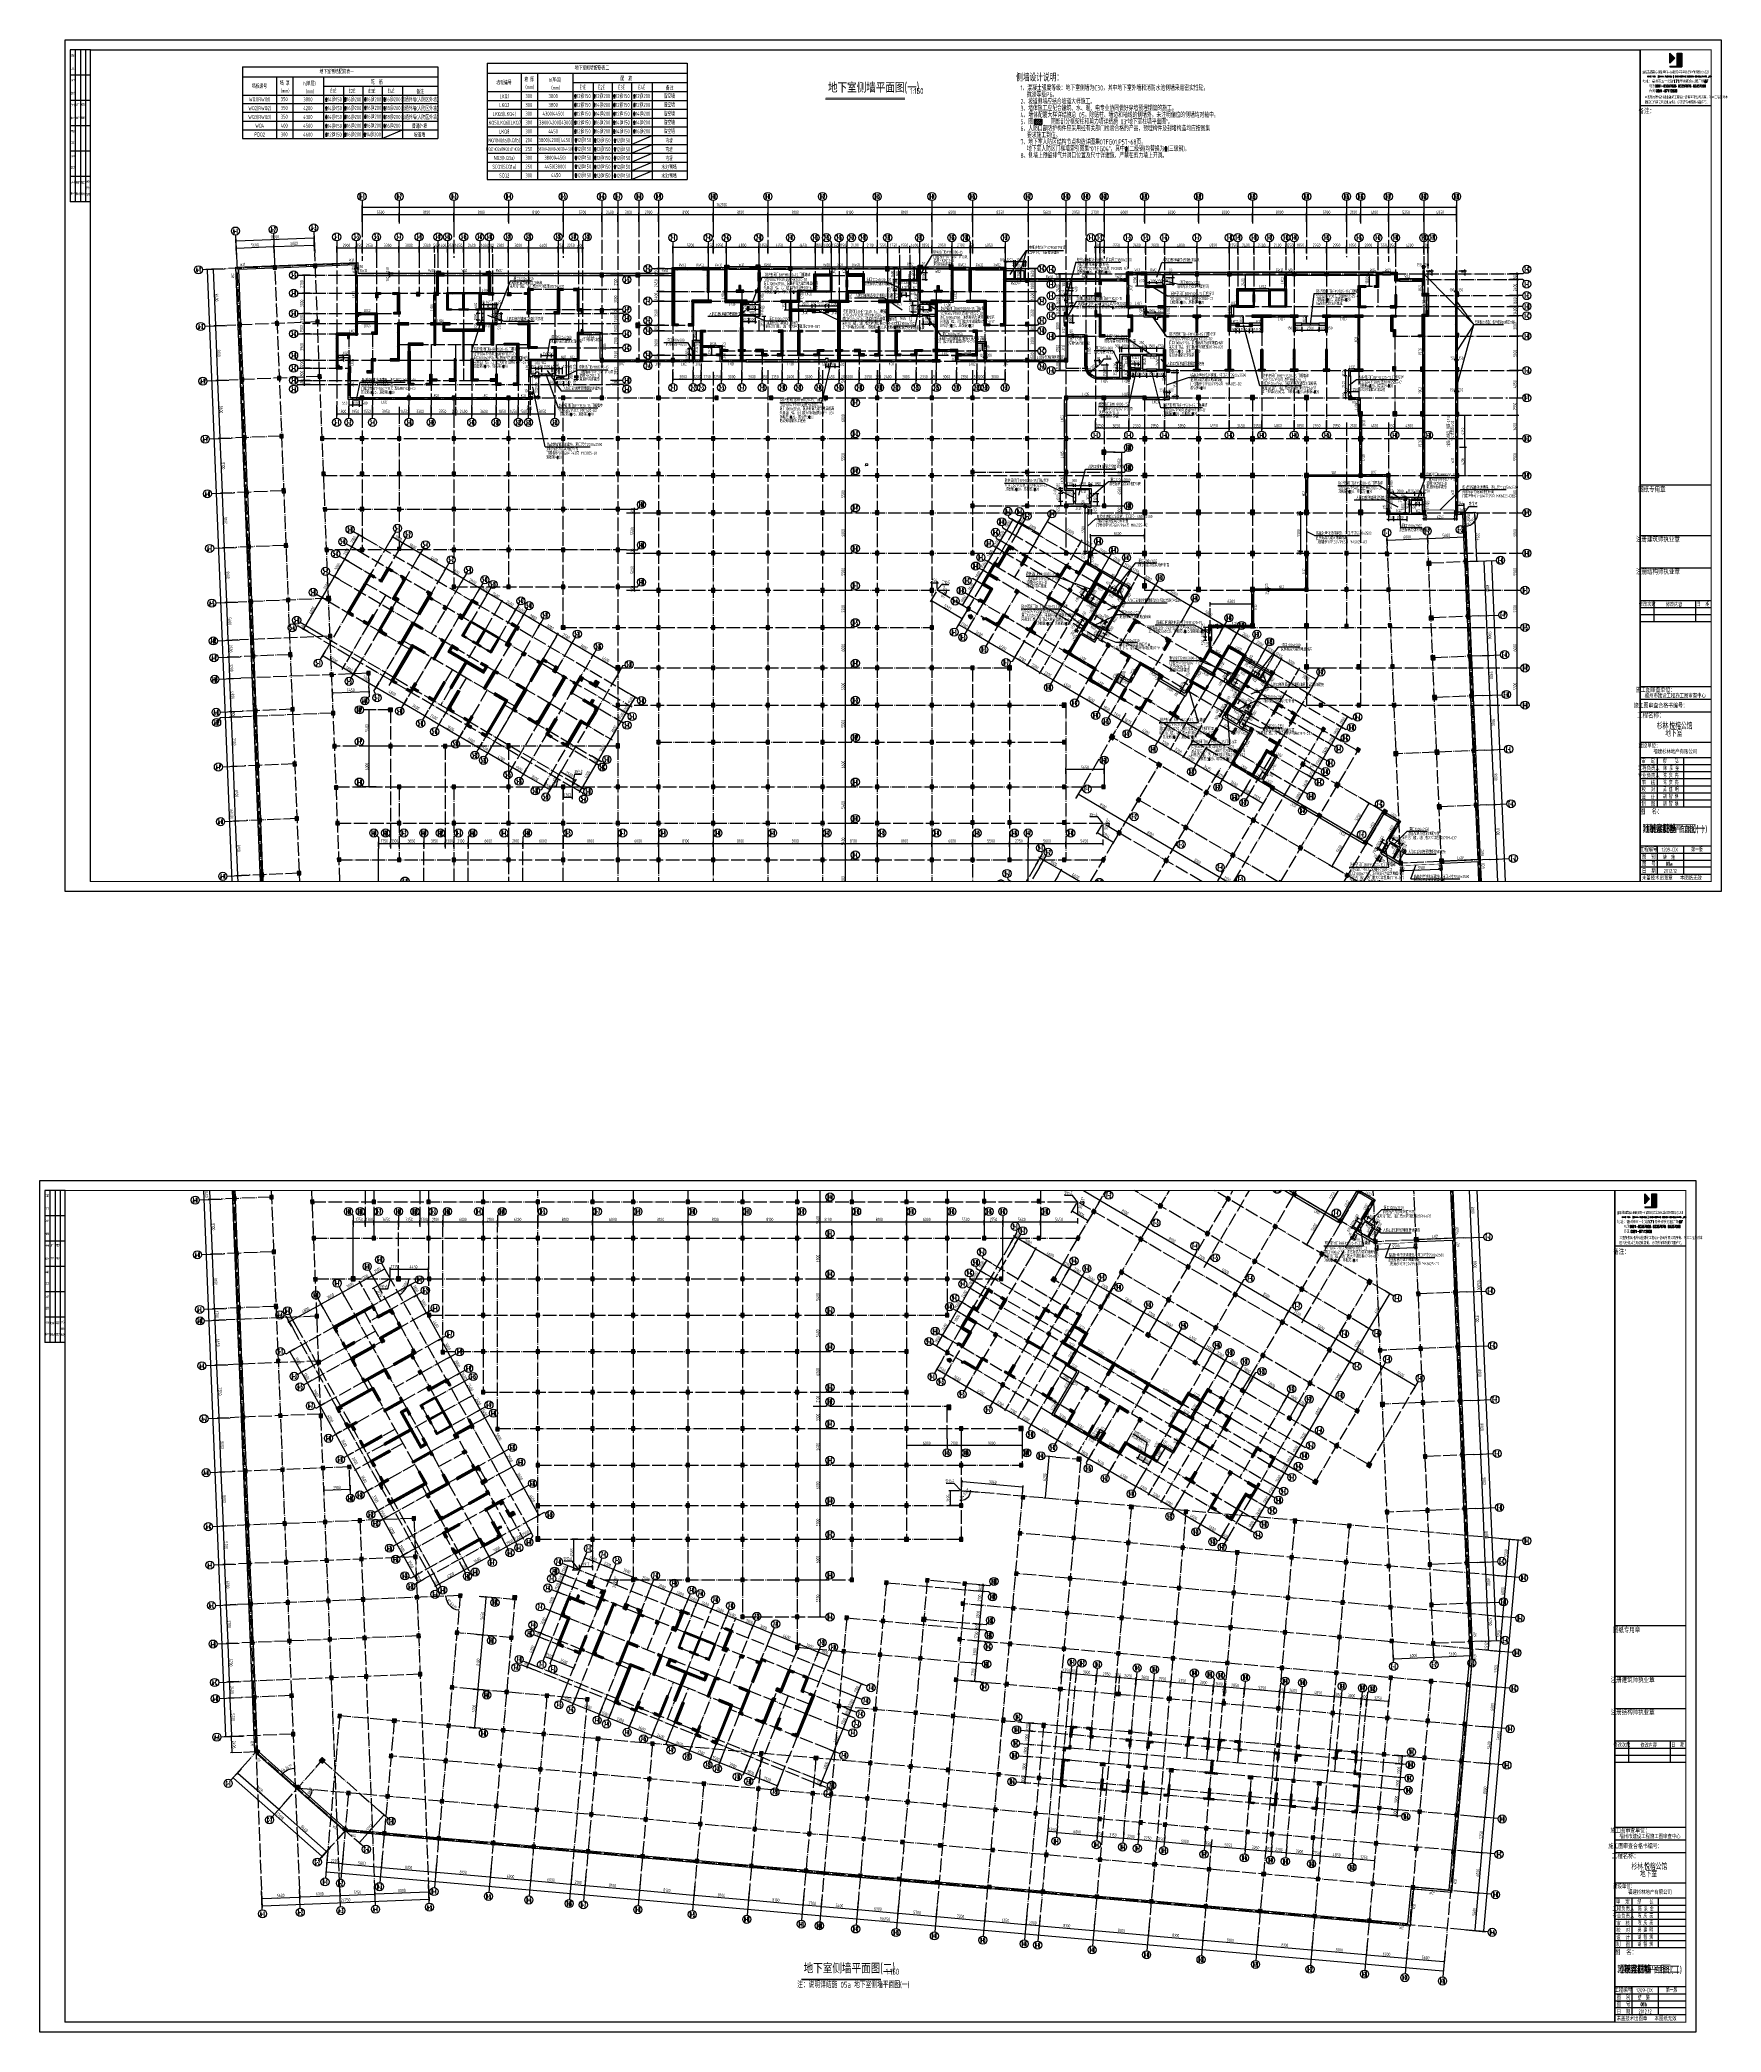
# Paper-space layout '布局1' of a CAD drawing. Header units: millimetres. Extents: x 161171 to 410171, y -191201 to 103884.
# The model-space entities are those that its viewports show. They can reach past a viewport. Long polylines and large blocks are cut down to what shows.
import ezdxf
from ezdxf.enums import TextEntityAlignment as Align

# ---------------------------------------------------------------- set-up
doc = ezdxf.new("R2010")
doc.units = ezdxf.units.MM
doc.header["$LTSCALE"] = 100
doc.header["$PDMODE"] = 35
doc.header["$PDSIZE"] = 200
doc.linetypes.add('3', pattern=[5, 3, -2])
doc.linetypes.add('DOTE', pattern=[2.42, 2, -0.2, 0.02, -0.2])
for name, color, linetype in [('B-TEXT', 7, 'Continuous'), ('COLU', 7, 'Continuous'), ('colu-主楼', 7, 'Continuous'), ('h斜线-主楼', 7, 'Continuous'), ('h斜线-柱', 7, 'Continuous'), ('L-TEXT', 6, 'Continuous'), ('Q-AXIS', 3, 'Continuous'), ('Q-DIM', 4, 'Continuous'), ('Q-dote', 253, 'DOTE'), ('Q-TEXT', 2, 'Continuous'), ('Q-门框', 6, 'Continuous'), ('TEXT', 7, 'Continuous'), ('WALL', 3, 'Continuous'), ('wall-主楼', 2, 'Continuous'), ('wall-开洞', 5, 'Continuous'), ('Z-AXIS', 3, 'Continuous'), ('Z-TEXT', 2, 'Continuous'), ('图框', 4, 'Continuous')]:
    doc.layers.add(name, color=color, linetype=linetype)
doc.styles.add('_TCH_AXIS', font='COMPLEX', dxfattribs={"bigfont": 'GBCBIG'})
doc.styles.add('COMPLEX', font='tssdeng.shx', dxfattribs={"width": 0.7, "bigfont": 'tssdchn.shx'})
doc.styles.add('HZ', font='tssdeng.shx', dxfattribs={"bigfont": 'hztxt.shx'})
doc.styles.add('hztxt', font='txt', dxfattribs={"height": 10, "bigfont": 'hztxt.shx'})
doc.styles.add('HZTXT2', font='simplex.shx', dxfattribs={"width": 0.8, "bigfont": 'hztxt.shx'})
doc.styles.add('TK', font='romans.shx', dxfattribs={"width": 0.7, "bigfont": 'hztxt3.shx'})
doc.styles.add('TSSD_Dimension', font='Tssdeng.shx', dxfattribs={"width": 0.7, "bigfont": 'hztxt.shx'})
doc.styles.add('TSSD_REIN', font='Tssdeng.shx', dxfattribs={"width": 0.7, "bigfont": 'hztxt.shx'})
doc.styles.add('汉字', font='STXINWEI.TTF', dxfattribs={"width": 0.8})
doc.dimstyles.new('TSAN_100_100', dxfattribs={"dimtxt": 300, "dimasz": 100, "dimexe": 100, "dimexo": 250, "dimgap": 100, "dimtad": 2, "dimzin": 0, "dimdsep": 46, "dimtxsty": 'TSSD_Dimension', "dimblk": 'CLOSEDBLANK', "dimcen": 0, "dimdle": 100, "dimclrt": 7, "dimadec": 0, "dimazin": 0, "dimtfac": 1, "dimtdec": 0, "dimtix": 1, "dimtmove": 2, "dimatfit": 3, "dimldrblk": 'CLOSEDBLANK', "dimfxl": 1, "dimtolj": 1, "dimtzin": 0, "dimarcsym": 0})
doc.dimstyles.new('TSSD_100_100', dxfattribs={"dimtxt": 300, "dimasz": 100, "dimexe": 100, "dimexo": 250, "dimgap": 100, "dimtad": 1, "dimdec": 0, "dimzin": 0, "dimdsep": 46, "dimtxsty": 'TSSD_Dimension', "dimblk": 'ARCHTICK', "dimcen": 0, "dimdle": 100, "dimclrt": 7, "dimadec": 0, "dimazin": 0, "dimtfac": 1, "dimtdec": 0, "dimtix": 1, "dimtmove": 2, "dimatfit": 3, "dimfxl": 1, "dimtolj": 1, "dimtzin": 0, "dimarcsym": 0})
doc.dimstyles.new('TSSD_100_100$0', dxfattribs={"dimtxt": 300, "dimasz": 100, "dimexe": 250, "dimexo": 250, "dimgap": 100, "dimtad": 1, "dimdec": 0, "dimzin": 0, "dimdsep": 46, "dimtxsty": 'TSSD_Dimension', "dimblk": '_tsdbk', "dimblk1": '_tsdbk', "dimblk2": '_tsdbk', "dimsah": 1, "dimcen": 0, "dimclrt": 7, "dimadec": 0, "dimazin": 0, "dimtfac": 1, "dimtdec": 0, "dimtix": 1, "dimtmove": 2, "dimatfit": 3, "dimldrblk": '_tsdbk', "dimfxl": 1, "dimtolj": 1, "dimtzin": 0, "dimarcsym": 0})
pattern_1 = [(39.931646, (-467527.32, -323147.44), (-81.517904, 97.384965), [])]
pattern_2 = [(23.04538, (-467527.32, -323147.44), (-49.715429, 116.864777), [])]
pattern_3 = [(344.045374, (-467527.32, -323147.44), (34.909255, 122.107919), [])]
pattern_4 = [(14.545372, (-467532.8, -323140.33), (-31.895617, 122.929531), [])]
pattern_5 = [(45, (-467527.32, -323147.44), (-89.802561, 89.802561), [])]
pattern_6 = [(14.545372, (-467527.32, -323147.44), (-31.895617, 122.929531), [])]
pattern_7 = [(47.443985, (-467527.32, -323147.44), (-93.550296, 85.891456), [])]
pattern_8 = [(14.545372, (-467451.29, -323018.13), (-31.895617, 122.929531), [])]
pattern_9 = [(14.545372, (-467527.32, -323147.44), (-31.895617, 122.929531), [])]
pattern_10 = [(47.298773, (-467527.32, -323147.44), (-93.332309, 86.128277), [])]
pattern_11 = [(39.931646, (-467527.32, -323147.44), (-81.517904, 97.384965), [])]
pattern_12 = [(3.545377, (-467527.32, -323147.44), (-7.853556, 126.75694), [])]
pattern_13 = [(45, (-451527.32, -323147.44), (-89.802561, 89.802561), [])]

# ---------------------------------------------------------------- blocks, each defined once
blk = doc.blocks.new('A$C6EF64E0B')
at = {"layer": '图框'}
h = blk.add_hatch(color=256, dxfattribs=at)
h.paths.add_polyline_path([(239437, 124179), (238717, 124179), (238717, 122234), (237675, 122234), (237674, 122136), (238717, 122136), (239437, 122136)])
h.paths.add_polyline_path([(238856, 123497), (238856, 123647), (239006, 123647), (239006, 123497)], flags=16)
h.paths.add_polyline_path([(239148, 123497), (239148, 123647), (239298, 123647), (239298, 123497)], flags=16)
h.paths.add_polyline_path([(238856, 123790), (238856, 123940), (239006, 123940), (239006, 123790)], flags=16)
h.paths.add_polyline_path([(239148, 123790), (239148, 123940), (239298, 123940), (239298, 123790)], flags=16)
h.paths.add_polyline_path([(238386, 123424), (237674, 124172), (237674, 122678)])
for p, q in [((750, 124650), (750, 102150)), ((3750, 124650), (750, 124650)), ((1500, 124650), (1500, 102150)), ((2250, 124650), (2250, 102150)), ((3000, 124650), (3000, 102150)), ((233250, 1500), (233250, 124650)), ((238386, 123424), (237674, 124172)), ((237674, 122678), (237674, 124172)), ((238717, 124179), (239330, 124179)), ((238717, 124179), (239437, 124179)), ((238717, 122234), (238717, 124179)), ((238856, 123940), (238856, 123790)), ((238856, 123940), (239006, 123940)), ((239006, 123940), (239006, 123790)), ((239148, 123940), (239148, 123790)), ((239148, 123940), (239298, 123940)), ((239298, 123940), (239298, 123790)), ((239437, 124179), (239437, 122136)), ((238386, 123424), (237674, 122678)), ((237675, 122234), (237674, 122136)), ((237674, 122136), (238717, 122136)), ((237674, 122136), (239437, 122136)), ((237675, 122234), (238717, 122234)), ((239437, 122136), (238717, 122136)), ((239006, 123790), (238856, 123790)), ((238856, 123647), (238856, 123497)), ((238856, 123647), (239006, 123647)), ((239006, 123497), (238856, 123497)), ((239006, 123647), (239006, 123497)), ((239298, 123790), (239148, 123790)), ((239148, 123647), (239148, 123497)), ((239148, 123647), (239298, 123647)), ((239298, 123497), (239148, 123497)), ((239298, 123647), (239298, 123497)), ((3750, 120900), (750, 120900)), ((3750, 117150), (750, 117150)), ((233250, 116448), (243750, 116448)), ((3750, 113400), (750, 113400)), ((3750, 109650), (750, 109650)), ((3750, 105900), (750, 105900)), ((3750, 102150), (750, 102150)), ((233250, 60231), (243750, 60231)), ((233250, 52731), (243750, 52731)), ((233250, 47931), (243750, 47931)), ((233250, 43131), (243750, 43131)), ((233250, 42081), (243750, 42081)), ((235279, 43131), (235279, 39981)), ((241461, 43131), (241461, 39981)), ((233250, 41031), (243750, 41031)), ((233250, 39981), (243750, 39981)), ((233250, 30381), (243750, 30381)), ((233250, 28506), (243750, 28506)), ((233250, 26631), (243750, 26631)), ((233250, 22131), (243750, 22131)), ((233250, 19881), (243750, 19881)), ((233250, 18831), (243750, 18831)), ((233250, 17781), (243750, 17781)), ((235786, 19881), (235786, 12531)), ((239666, 19881), (239666, 12531)), ((233250, 16731), (243750, 16731)), ((233250, 15681), (243750, 15681)), ((233250, 14631), (243750, 14631)), ((233250, 13581), (243750, 13581)), ((233250, 12531), (243750, 12531)), ((235786, 11788), (235786, 11781)), ((233250, 6750), (243750, 6750)), ((235786, 6750), (235786, 2550)), ((239666, 6750), (239666, 2550)), ((233250, 5700), (243750, 5700)), ((233250, 4650), (243750, 4650)), ((243750, 3600), (233250, 3600)), ((243750, 2550), (233250, 2550))]:
    blk.add_line(p, q, dxfattribs=at)
blk.add_lwpolyline([(0, 0), (0, 126150), (245250, 126150), (245250, 0)], close=True, dxfattribs=at)
at = {"layer": '图框', "const_width": 150}
blk.add_lwpolyline([(3750, 1500), (243750, 1500), (243750, 124650), (3750, 124650)], close=True, dxfattribs=at)
at = {"layer": '图框'}
for s, rotation, style, width, p in [('日      期', 90, 'TSSD_REIN', 0.7, (1361, 121717, 3300)), ('福', 270, '汉字', 0.8, (233630, 121656)), ('州', 270, '汉字', 0.8, (234222, 121682)), ('精', 270, '汉字', 0.8, (234775, 121674)), ('业', 270, '汉字', 0.8, (235360, 121643)), ('建', 270, '汉字', 0.8, (235968, 121672)), ('筑', 270, '汉字', 0.8, (236606, 121673)), ('工', 270, '汉字', 0.8, (237245, 121647)), ('程', 270, '汉字', 0.8, (237895, 121667)), ('设', 270, '汉字', 0.8, (238515, 121662)), ('计', 270, '汉字', 0.8, (239091, 121677)), ('咨', 270, '汉字', 0.8, (239659, 121669)), ('询', 270, '汉字', 0.8, (240324, 121672)), ('有', 270, '汉字', 0.8, (240914, 121665)), ('限', 270, '汉字', 0.8, (241523, 121668)), ('公', 270, '汉字', 0.8, (242213, 121646)), ('司', 270, '汉字', 0.8, (242843, 121667)), ('姓      名 ', 90, 'TSSD_REIN', 0.7, (1369, 118027)), ('专      业', 90, 'TSSD_REIN', 0.7, (1383, 114342)), ('电      气', 90, 'TSSD_REIN', 0.7, (2089, 114393, 3300)), ('暖      通', 90, 'TSSD_REIN', 0.7, (2889, 114370, 3300)), ('日     期', 90, 'TSSD_REIN', 0.7, (1361, 110689, 3300)), ('姓     名', 90, 'TSSD_REIN', 0.7, (1369, 107014)), ('专     业', 90, 'TSSD_REIN', 0.7, (1383, 103170)), ('建     筑', 90, 'TSSD_REIN', 0.7, (2164, 103113, 3300)), ('结     构', 90, 'TSSD_REIN', 0.7, (2900, 103124, 3300)), ('给  排  水', 90, 'TSSD_REIN', 0.7, (3646, 103060, 3300))]:
    blk.add_text(s, height=480, rotation=rotation, dxfattribs=dict(at, style=style, width=width)).set_placement(p)
at = {"layer": '图框', "color": 0, "style": 'hztxt', "width": 0.7}
blk.add_text('KING YEA  (CHINA FUZHOU ) ENGINEERING DESIGN CONSULTANTS ,LTD', height=225, dxfattribs=at).set_placement((234321, 120602))
at = {"layer": '图框'}
for s, height, style, width, p in [('地址：福州市五一北路171号新都会花园广场6F', 420, 'HZTXT2', 0.8, (238486, 120061)), ('传真：', 420, 'TK', 0.7, (235217, 118637)), ('电话：', 420, 'TK', 0.7, (235217, 119365)), ('0591-87112608', 375, 'TK', 0.6, (237171, 118594)), ('0591-83357028，83357078，83357058', 375, 'TK', 0.6, (239223, 119312)), ('备注：', 750, 'HZTXT2', 0.8, (234228, 115662)), ('图纸专用章', 750, 'HZTXT2', 0.8, (234993, 59614)), ('注册建筑师执业章', 750, 'HZTXT2', 0.8, (235885, 52235)), ('注册结构师执业章', 750, 'HZTXT2', 0.8, (235895, 47446)), ('修改次数', 570, 'HZTXT2', 0.8, (234288, 42604)), ('修改内容', 570, 'HZTXT2', 0.8, (238277, 42563)), ('日  期', 570, 'HZTXT2', 0.8, (242554, 42604)), ('施工图审查单位：', 675, 'HZTXT2', 0.8, (235533, 29930)), ('施工图审查合格书编号：', 675, 'HZTXT2', 0.8, (236304, 27613)), ('工程名称：', 750, 'HZTXT2', 0.8, (234827, 26155)), ('建设单位：', 600, 'HZTXT2', 0.8, (234632, 21655)), ('工程负责人', 600, 'HZTXT2', 0.8, (234528, 18336)), ('审  定', 600, 'HZTXT2', 0.8, (234430, 19381)), ('专业负责人', 600, 'HZTXT2', 0.8, (234528, 17243)), ('校  对', 600, 'HZTXT2', 0.8, (234474, 15164)), ('审  核', 600, 'HZTXT2', 0.8, (234473, 16166)), ('图  名：', 750, 'HZTXT2', 0.8, (234882, 11901)), ('制  图', 600, 'HZTXT2', 0.8, (234473, 13054)), ('设  计', 600, 'HZTXT2', 0.8, (234473, 14064)), ('工程编号', 600, 'HZTXT2', 0.8, (234503, 6288)), ('图  别', 600, 'HZTXT2', 0.8, (234544, 5213)), ('图  号', 600, 'HZTXT2', 0.8, (234544, 4137)), ('日  期', 600, 'HZTXT2', 0.8, (234544, 3087)), ('未盖技术出图章   本图纸无效', 600, 'HZTXT2', 0.8, (237955, 2084))]:
    blk.add_text(s, height=height, dxfattribs=dict(at, style=style, width=width)).set_placement(p, align=Align.MIDDLE)
at = {"layer": '图框', "style": 'HZTXT2', "width": 0.7}
for s, p in [('本图版权属福州精业建筑工程设计咨询有限公司所有，除本工程外对本', (233927, 117421)), ('图的任何其它用途和复制，必须获得本院的书面许可。', (233959, 116682))]:
    blk.add_text(s, height=420, dxfattribs=at).set_placement(p)
blk = doc.blocks.new('_tsdbk')
blk.add_line((-1, 0), (0, 0))
at = {"const_width": 0.5}
blk.add_lwpolyline([(-0.7, -0.7), (0.7, 0.7)], dxfattribs=at)
blk = doc.blocks.new('*D3')
at = {"layer": 'Defpoints', "color": 0}
for p in [(201037, 670195), (201826, 670195), (201826, 670095)]:
    blk.add_point(p, dxfattribs=at)
at = {"layer": 'Q-DIM', "color": 0, "lineweight": -2}
for p, q in [((201576, 670195), (200787, 670195)), ((201576, 670095), (200787, 670095)), ((201037, 670295), (201037, 670395)), ((201037, 670095), (201037, 670195)), ((201037, 669995), (201037, 669895))]:
    blk.add_line(p, q, dxfattribs=at)
at = {"layer": 'Q-DIM', "color": 0, "lineweight": -2, "xscale": 100, "yscale": 100, "zscale": 100}
for p, rotation in [((201037, 670195), 270), ((201037, 670095), 90)]:
    blk.add_blockref('_tsdbk', p, dxfattribs=dict(at, rotation=rotation))
at = {"layer": 'Q-DIM', "color": 7, "insert": (200732, 669606), "char_height": 450, "attachment_point": 5, "rotation": 90, "style": 'TSSD_Dimension'}
blk.add_mtext('\\A1;100', dxfattribs=at)
blk = doc.blocks.new('*D4')
at = {"layer": 'Defpoints', "color": 0}
for p in [(201037, 670445), (201826, 670445), (201826, 670195)]:
    blk.add_point(p, dxfattribs=at)
at = {"layer": 'Q-DIM', "color": 0, "lineweight": -2}
for p, q in [((201576, 670445), (200787, 670445)), ((201576, 670195), (200787, 670195)), ((201037, 670545), (201037, 670645)), ((201037, 670195), (201037, 670445)), ((201037, 670095), (201037, 669995))]:
    blk.add_line(p, q, dxfattribs=at)
at = {"layer": 'Q-DIM', "color": 0, "lineweight": -2, "xscale": 100, "yscale": 100, "zscale": 100}
for p, rotation in [((201037, 670445), 270), ((201037, 670195), 90)]:
    blk.add_blockref('_tsdbk', p, dxfattribs=dict(at, rotation=rotation))
at = {"layer": 'Q-DIM', "color": 7, "insert": (200713, 670965), "char_height": 450, "attachment_point": 5, "rotation": 90, "style": 'TSSD_Dimension'}
blk.add_mtext('\\A1;250', dxfattribs=at)
blk = doc.blocks.new('*D5')
at = {"layer": 'Defpoints', "color": 0}
for p in [(294946, 672137), (294946, 671095), (295196, 671095)]:
    blk.add_point(p, dxfattribs=at)
at = {"layer": 'Q-DIM', "color": 0, "lineweight": -2}
for p, q in [((294846, 672137), (294746, 672137)), ((294946, 671345), (294946, 672387)), ((295196, 672137), (294946, 672137)), ((295196, 671345), (295196, 672387)), ((295296, 672137), (295396, 672137))]:
    blk.add_line(p, q, dxfattribs=at)
at = {"layer": 'Q-DIM', "color": 0, "lineweight": -2, "xscale": 100, "yscale": 100, "zscale": 100}
blk.add_blockref('_tsdbk', (294946, 672137), dxfattribs=at)
at = {"layer": 'Q-DIM', "color": 0, "lineweight": -2, "xscale": 100, "yscale": 100, "zscale": 100, "rotation": 180}
blk.add_blockref('_tsdbk', (295196, 672137), dxfattribs=at)
at = {"layer": 'Q-DIM', "color": 7, "insert": (295071, 671778), "char_height": 450, "attachment_point": 5, "style": 'TSSD_Dimension'}
blk.add_mtext('\\A1;250', dxfattribs=at)
blk = doc.blocks.new('*D6')
at = {"layer": 'Defpoints', "color": 0}
for p in [(293746, 672137), (293746, 671095), (294946, 671095)]:
    blk.add_point(p, dxfattribs=at)
at = {"layer": 'Q-DIM', "color": 0, "lineweight": -2}
for p, q in [((293746, 671345), (293746, 672387)), ((294846, 672137), (293846, 672137)), ((294946, 671345), (294946, 672387))]:
    blk.add_line(p, q, dxfattribs=at)
at = {"layer": 'Q-DIM', "color": 0, "lineweight": -2, "xscale": 100, "yscale": 100, "zscale": 100, "rotation": 180}
blk.add_blockref('_tsdbk', (293746, 672137), dxfattribs=at)
at = {"layer": 'Q-DIM', "color": 0, "lineweight": -2, "xscale": 100, "yscale": 100, "zscale": 100}
blk.add_blockref('_tsdbk', (294946, 672137), dxfattribs=at)
at = {"layer": 'Q-DIM', "color": 7, "insert": (294346, 672462), "char_height": 450, "attachment_point": 5, "style": 'TSSD_Dimension'}
blk.add_mtext('\\A1;1200', dxfattribs=at)
blk = doc.blocks.new('*D7')
at = {"layer": 'Defpoints', "color": 0}
for p in [(293496, 672137), (293496, 671095), (293746, 671095)]:
    blk.add_point(p, dxfattribs=at)
at = {"layer": 'Q-DIM', "color": 0, "lineweight": -2}
for p, q in [((293396, 672137), (293296, 672137)), ((293496, 671345), (293496, 672387)), ((293746, 672137), (293496, 672137)), ((293746, 671345), (293746, 672387)), ((293846, 672137), (293946, 672137))]:
    blk.add_line(p, q, dxfattribs=at)
at = {"layer": 'Q-DIM', "color": 0, "lineweight": -2, "xscale": 100, "yscale": 100, "zscale": 100}
blk.add_blockref('_tsdbk', (293496, 672137), dxfattribs=at)
at = {"layer": 'Q-DIM', "color": 0, "lineweight": -2, "xscale": 100, "yscale": 100, "zscale": 100, "rotation": 180}
blk.add_blockref('_tsdbk', (293746, 672137), dxfattribs=at)
at = {"layer": 'Q-DIM', "color": 7, "insert": (293621, 671752), "char_height": 450, "attachment_point": 5, "style": 'TSSD_Dimension'}
blk.add_mtext('\\A1;250', dxfattribs=at)
blk = doc.blocks.new('*D8')
at = {"layer": 'Defpoints', "color": 0}
for p in [(292296, 672137), (292296, 671095), (293496, 671095)]:
    blk.add_point(p, dxfattribs=at)
at = {"layer": 'Q-DIM', "color": 0, "lineweight": -2}
for p, q in [((292296, 671345), (292296, 672387)), ((293396, 672137), (292396, 672137)), ((293496, 671345), (293496, 672387))]:
    blk.add_line(p, q, dxfattribs=at)
at = {"layer": 'Q-DIM', "color": 0, "lineweight": -2, "xscale": 100, "yscale": 100, "zscale": 100, "rotation": 180}
blk.add_blockref('_tsdbk', (292296, 672137), dxfattribs=at)
at = {"layer": 'Q-DIM', "color": 0, "lineweight": -2, "xscale": 100, "yscale": 100, "zscale": 100}
blk.add_blockref('_tsdbk', (293496, 672137), dxfattribs=at)
at = {"layer": 'Q-DIM', "color": 7, "insert": (292896, 672462), "char_height": 450, "attachment_point": 5, "style": 'TSSD_Dimension'}
blk.add_mtext('\\A1;1200', dxfattribs=at)
blk = doc.blocks.new('*D9')
at = {"layer": 'Defpoints', "color": 0}
for p in [(292196, 672137), (292196, 671145), (292296, 671095)]:
    blk.add_point(p, dxfattribs=at)
at = {"layer": 'Q-DIM', "color": 0, "lineweight": -2}
for p, q in [((292096, 672137), (291996, 672137)), ((292196, 671395), (292196, 672387)), ((292296, 672137), (292196, 672137)), ((292296, 671345), (292296, 672387)), ((292396, 672137), (292496, 672137))]:
    blk.add_line(p, q, dxfattribs=at)
at = {"layer": 'Q-DIM', "color": 0, "lineweight": -2, "xscale": 100, "yscale": 100, "zscale": 100}
blk.add_blockref('_tsdbk', (292196, 672137), dxfattribs=at)
at = {"layer": 'Q-DIM', "color": 0, "lineweight": -2, "xscale": 100, "yscale": 100, "zscale": 100, "rotation": 180}
blk.add_blockref('_tsdbk', (292296, 672137), dxfattribs=at)
at = {"layer": 'Q-DIM', "color": 7, "insert": (291749, 672462), "char_height": 450, "attachment_point": 5, "style": 'TSSD_Dimension'}
blk.add_mtext('\\A1;100', dxfattribs=at)
blk = doc.blocks.new('*D10')
at = {"layer": 'Defpoints', "color": 0}
for p in [(293439, 671095), (293439, 670845), (294479, 670845)]:
    blk.add_point(p, dxfattribs=at)
at = {"layer": 'Q-DIM', "color": 0, "lineweight": -2}
for p, q in [((293689, 671095), (294729, 671095)), ((293689, 670845), (294729, 670845)), ((294479, 671195), (294479, 671295)), ((294479, 671095), (294479, 670845)), ((294479, 670745), (294479, 670645))]:
    blk.add_line(p, q, dxfattribs=at)
at = {"layer": 'Q-DIM', "color": 0, "lineweight": -2, "xscale": 100, "yscale": 100, "zscale": 100}
for p, rotation in [((294479, 671095), 270), ((294479, 670845), 90)]:
    blk.add_blockref('_tsdbk', p, dxfattribs=dict(at, rotation=rotation))
at = {"layer": 'Q-DIM', "color": 7, "insert": (294229, 671385), "char_height": 450, "attachment_point": 5, "rotation": 90, "style": 'TSSD_Dimension'}
blk.add_mtext('\\A1;250', dxfattribs=at)
blk = doc.blocks.new('*D11')
at = {"layer": 'Defpoints', "color": 0}
for p in [(293439, 670845), (293439, 669645), (294479, 669645)]:
    blk.add_point(p, dxfattribs=at)
at = {"layer": 'Q-DIM', "color": 0, "lineweight": -2}
for p, q in [((293689, 670845), (294729, 670845)), ((294479, 670745), (294479, 669745)), ((293689, 669645), (294729, 669645))]:
    blk.add_line(p, q, dxfattribs=at)
at = {"layer": 'Q-DIM', "color": 0, "lineweight": -2, "xscale": 100, "yscale": 100, "zscale": 100}
for p, rotation in [((294479, 670845), 90), ((294479, 669645), 270)]:
    blk.add_blockref('_tsdbk', p, dxfattribs=dict(at, rotation=rotation))
at = {"layer": 'Q-DIM', "color": 7, "insert": (294154, 670245), "char_height": 450, "attachment_point": 5, "rotation": 90, "style": 'TSSD_Dimension'}
blk.add_mtext('\\A1;1200', dxfattribs=at)
blk = doc.blocks.new('*D12')
at = {"layer": 'Defpoints', "color": 0}
for p in [(293439, 669645), (293439, 669545), (294479, 669545)]:
    blk.add_point(p, dxfattribs=at)
at = {"layer": 'Q-DIM', "color": 0, "lineweight": -2}
for p, q in [((294479, 669745), (294479, 669845)), ((293689, 669645), (294729, 669645)), ((293689, 669545), (294729, 669545)), ((294479, 669645), (294479, 669545)), ((294479, 669445), (294479, 669345))]:
    blk.add_line(p, q, dxfattribs=at)
at = {"layer": 'Q-DIM', "color": 0, "lineweight": -2, "xscale": 100, "yscale": 100, "zscale": 100}
for p, rotation in [((294479, 669645), 270), ((294479, 669545), 90)]:
    blk.add_blockref('_tsdbk', p, dxfattribs=dict(at, rotation=rotation))
at = {"layer": 'Q-DIM', "color": 7, "insert": (294229, 669160), "char_height": 450, "attachment_point": 5, "rotation": 90, "style": 'TSSD_Dimension'}
blk.add_mtext('\\A1;100', dxfattribs=at)
blk = doc.blocks.new('_AXISO')
blk.add_circle((0, 0), 0.5)
at = {"layer": 'B-TEXT', "style": 'COMPLEX', "width": 1.450893}
blk.add_attdef('A', text='', height=0.56, dxfattribs=at).set_placement((0.249375, -0.28), (0.749375, -0.28), align=Align.FIT)
blk = doc.blocks.new('*D105')
at = {"layer": 'Defpoints', "color": 0}
for p in [(271146, 673168), (273246, 674260), (273246, 673168)]:
    blk.add_point(p, dxfattribs=at)
at = {"layer": 'Q-AXIS', "color": 0, "lineweight": -2}
for p, q in [((271146, 673418), (271146, 674510)), ((271246, 674260), (273146, 674260)), ((273246, 673418), (273246, 674510))]:
    blk.add_line(p, q, dxfattribs=at)
at = {"layer": 'Q-AXIS', "color": 0, "lineweight": -2, "xscale": 100, "yscale": 100, "zscale": 100, "rotation": 180}
blk.add_blockref('_tsdbk', (271146, 674260), dxfattribs=at)
at = {"layer": 'Q-AXIS', "color": 0, "lineweight": -2, "xscale": 100, "yscale": 100, "zscale": 100}
blk.add_blockref('_tsdbk', (273246, 674260), dxfattribs=at)
at = {"layer": 'Q-AXIS', "color": 7, "insert": (272196, 674610), "char_height": 500, "attachment_point": 5, "style": 'TSSD_Dimension'}
blk.add_mtext('\\A1;2100', dxfattribs=at)
blk = doc.blocks.new('*D106')
at = {"layer": 'Defpoints', "color": 0}
for p in [(270596, 656086), (273246, 656086), (273246, 654788)]:
    blk.add_point(p, dxfattribs=at)
at = {"layer": 'Q-AXIS', "color": 0, "lineweight": -2}
for p, q in [((270596, 655836), (270596, 654538)), ((273246, 655836), (273246, 654538)), ((270696, 654788), (273146, 654788))]:
    blk.add_line(p, q, dxfattribs=at)
at = {"layer": 'Q-AXIS', "color": 0, "lineweight": -2, "xscale": 100, "yscale": 100, "zscale": 100, "rotation": 180}
blk.add_blockref('_tsdbk', (270596, 654788), dxfattribs=at)
at = {"layer": 'Q-AXIS', "color": 0, "lineweight": -2, "xscale": 100, "yscale": 100, "zscale": 100}
blk.add_blockref('_tsdbk', (273246, 654788), dxfattribs=at)
at = {"layer": 'Q-AXIS', "color": 7, "insert": (271921, 655138), "char_height": 500, "attachment_point": 5, "style": 'TSSD_Dimension'}
blk.add_mtext('\\A1;2650', dxfattribs=at)
blk = doc.blocks.new('*D107')
at = {"layer": 'Defpoints', "color": 0}
for p in [(359046, 680262), (196946, 678055), (359046, 678055)]:
    blk.add_point(p, dxfattribs=at)
at = {"layer": 'Q-AXIS', "color": 0, "lineweight": -2}
for p, q in [((196946, 678305), (196946, 680512)), ((197046, 680262), (358946, 680262)), ((359046, 678305), (359046, 680512))]:
    blk.add_line(p, q, dxfattribs=at)
at = {"layer": 'Q-AXIS', "color": 0, "lineweight": -2, "xscale": 100, "yscale": 100, "zscale": 100, "rotation": 180}
blk.add_blockref('_tsdbk', (196946, 680262), dxfattribs=at)
at = {"layer": 'Q-AXIS', "color": 0, "lineweight": -2, "xscale": 100, "yscale": 100, "zscale": 100}
blk.add_blockref('_tsdbk', (359046, 680262), dxfattribs=at)
at = {"layer": 'Q-AXIS', "color": 7, "insert": (250239, 680612), "char_height": 500, "attachment_point": 5, "style": 'TSSD_Dimension'}
blk.add_mtext('\\A1;162100', dxfattribs=at)
blk = doc.blocks.new('*D108')
at = {"layer": 'Defpoints', "color": 0}
for p in [(273246, 679141), (265146, 677820), (273246, 677820)]:
    blk.add_point(p, dxfattribs=at)
at = {"layer": 'Q-AXIS', "color": 0, "lineweight": -2}
for p, q in [((265146, 678070), (265146, 679391)), ((265246, 679141), (273146, 679141)), ((273246, 678070), (273246, 679391))]:
    blk.add_line(p, q, dxfattribs=at)
at = {"layer": 'Q-AXIS', "color": 0, "lineweight": -2, "xscale": 100, "yscale": 100, "zscale": 100, "rotation": 180}
blk.add_blockref('_tsdbk', (265146, 679141), dxfattribs=at)
at = {"layer": 'Q-AXIS', "color": 0, "lineweight": -2, "xscale": 100, "yscale": 100, "zscale": 100}
blk.add_blockref('_tsdbk', (273246, 679141), dxfattribs=at)
at = {"layer": 'Q-AXIS', "color": 7, "insert": (269196, 679491), "char_height": 500, "attachment_point": 5, "style": 'TSSD_Dimension'}
blk.add_mtext('\\A1;8100', dxfattribs=at)
blk = doc.blocks.new('*D109')
at = {"layer": 'Defpoints', "color": 0}
for p in [(265146, 585265), (273246, 586016), (273246, 585265)]:
    blk.add_point(p, dxfattribs=at)
at = {"layer": 'Q-AXIS', "color": 0, "lineweight": -2}
for p, q in [((265146, 585515), (265146, 586266)), ((265246, 586016), (273146, 586016)), ((273246, 585515), (273246, 586266))]:
    blk.add_line(p, q, dxfattribs=at)
at = {"layer": 'Q-AXIS', "color": 0, "lineweight": -2, "xscale": 100, "yscale": 100, "zscale": 100, "rotation": 180}
blk.add_blockref('_tsdbk', (265146, 586016), dxfattribs=at)
at = {"layer": 'Q-AXIS', "color": 0, "lineweight": -2, "xscale": 100, "yscale": 100, "zscale": 100}
blk.add_blockref('_tsdbk', (273246, 586016), dxfattribs=at)
at = {"layer": 'Q-AXIS', "color": 7, "insert": (269716, 586366), "char_height": 500, "attachment_point": 5, "style": 'TSSD_Dimension'}
blk.add_mtext('\\A1;8100', dxfattribs=at)
blk = doc.blocks.new('*D110')
at = {"layer": 'Defpoints', "color": 0}
for p in [(272164, 514068), (273070, 513703), (271828, 513233)]:
    blk.add_point(p, dxfattribs=at)
at = {"layer": 'Q-AXIS', "color": 0, "lineweight": -2}
for p, q in [((272396, 513975), (273302, 513609)), ((272734, 512868), (273070, 513703)), ((273108, 513796), (273145, 513888)), ((272060, 513140), (272966, 512775)), ((272696, 512775), (272659, 512683))]:
    blk.add_line(p, q, dxfattribs=at)
at = {"layer": 'Q-AXIS', "color": 0, "lineweight": -2, "xscale": 100, "yscale": 100, "zscale": 100}
for p, rotation in [((273070, 513703), 248.045379958859), ((272734, 512868), 68.04537995885899)]:
    blk.add_blockref('_tsdbk', p, dxfattribs=dict(at, rotation=rotation))
at = {"layer": 'Q-AXIS', "color": 7, "insert": (272577, 513416), "char_height": 500, "attachment_point": 5, "rotation": 68.04538, "style": 'TSSD_Dimension'}
blk.add_mtext('\\A1;900', dxfattribs=at)
blk = doc.blocks.new('*D111')
at = {"layer": 'Defpoints', "color": 0}
for p in [(272164, 514068), (272949, 516016), (273855, 515651)]:
    blk.add_point(p, dxfattribs=at)
at = {"layer": 'Q-AXIS', "color": 0, "lineweight": -2}
for p, q in [((272396, 513975), (273302, 513609)), ((273108, 513796), (273818, 515558)), ((273181, 515922), (274087, 515557))]:
    blk.add_line(p, q, dxfattribs=at)
at = {"layer": 'Q-AXIS', "color": 0, "lineweight": -2, "xscale": 100, "yscale": 100, "zscale": 100}
for p, rotation in [((273070, 513703), 248.045379958859), ((273855, 515651), 68.04537995885899)]:
    blk.add_blockref('_tsdbk', p, dxfattribs=dict(at, rotation=rotation))
at = {"layer": 'Q-AXIS', "color": 7, "insert": (273138, 514808), "char_height": 500, "attachment_point": 5, "rotation": 68.04538, "style": 'TSSD_Dimension'}
blk.add_mtext('\\A1;2100', dxfattribs=at)
blk = doc.blocks.new('*D112')
at = {"layer": 'Defpoints', "color": 0}
for p in [(271043, 511286), (271828, 513233), (272734, 512868)]:
    blk.add_point(p, dxfattribs=at)
at = {"layer": 'Q-AXIS', "color": 0, "lineweight": -2}
for p, q in [((271274, 511192), (272181, 510827)), ((271986, 511013), (272696, 512775)), ((272060, 513140), (272966, 512775))]:
    blk.add_line(p, q, dxfattribs=at)
at = {"layer": 'Q-AXIS', "color": 0, "lineweight": -2, "xscale": 100, "yscale": 100, "zscale": 100}
for p, rotation in [((271949, 510920), 248.045379958859), ((272734, 512868), 68.04537995885899)]:
    blk.add_blockref('_tsdbk', p, dxfattribs=dict(at, rotation=rotation))
at = {"layer": 'Q-AXIS', "color": 7, "insert": (272017, 512025), "char_height": 500, "attachment_point": 5, "rotation": 68.04538, "style": 'TSSD_Dimension'}
blk.add_mtext('\\A1;2100', dxfattribs=at)
blk = doc.blocks.new('*D113')
at = {"layer": 'Defpoints', "color": 0}
for p in [(195618, 492739), (361118, 478060), (360853, 475069)]:
    blk.add_point(p, dxfattribs=at)
at = {"layer": 'Q-AXIS', "color": 0, "lineweight": -2}
for p, q in [((195596, 492490), (195330, 489498)), ((195452, 489738), (360753, 475078)), ((361096, 477811), (360831, 474820))]:
    blk.add_line(p, q, dxfattribs=at)
at = {"layer": 'Q-AXIS', "color": 0, "lineweight": -2, "xscale": 100, "yscale": 100, "zscale": 100}
for p, rotation in [((195352, 489747), 174.9316457824843), ((360853, 475069), 354.9316457824842)]:
    blk.add_blockref('_tsdbk', p, dxfattribs=dict(at, rotation=rotation))
at = {"layer": 'Q-AXIS', "color": 7, "insert": (278133, 482757), "char_height": 500, "attachment_point": 5, "rotation": 354.93165, "style": 'TSSD_Dimension'}
blk.add_mtext('\\A1;166150', dxfattribs=at)
blk = doc.blocks.new('*D114')
at = {"layer": 'Defpoints', "color": 0}
for p in [(268830, 486245), (274066, 484154), (274209, 485768)]:
    blk.add_point(p, dxfattribs=at)
at = {"layer": 'Q-AXIS', "color": 0, "lineweight": -2}
for p, q in [((268808, 485996), (268665, 484382)), ((268787, 484622), (273966, 484163)), ((274187, 485519), (274044, 483905))]:
    blk.add_line(p, q, dxfattribs=at)
at = {"layer": 'Q-AXIS', "color": 0, "lineweight": -2, "xscale": 100, "yscale": 100, "zscale": 100}
for p, rotation in [((268687, 484631), 174.9316457824843), ((274066, 484154), 354.9316457824842)]:
    blk.add_blockref('_tsdbk', p, dxfattribs=dict(at, rotation=rotation))
at = {"layer": 'Q-AXIS', "color": 7, "insert": (271408, 484741), "char_height": 500, "attachment_point": 5, "rotation": 354.93165, "style": 'TSSD_Dimension'}
blk.add_mtext('\\A1;5400', dxfattribs=at)
blk = doc.blocks.new('*D115')
at = {"layer": 'Defpoints', "color": 0}
for p in [(267284, 583595), (268546, 583595), (267284, 577595)]:
    blk.add_point(p, dxfattribs=at)
at = {"layer": 'Q-AXIS', "color": 0, "lineweight": -2}
for p, q in [((267534, 583595), (268796, 583595)), ((268546, 577695), (268546, 583495)), ((267534, 577595), (268796, 577595))]:
    blk.add_line(p, q, dxfattribs=at)
at = {"layer": 'Q-AXIS', "color": 0, "lineweight": -2, "xscale": 100, "yscale": 100, "zscale": 100}
for p, rotation in [((268546, 583595), 90), ((268546, 577595), 270)]:
    blk.add_blockref('_tsdbk', p, dxfattribs=dict(at, rotation=rotation))
at = {"layer": 'Q-AXIS', "color": 7, "insert": (268196, 580595), "char_height": 500, "attachment_point": 5, "rotation": 90, "style": 'TSSD_Dimension'}
blk.add_mtext('\\A1;6000', dxfattribs=at)
blk = doc.blocks.new('*D116')
at = {"layer": 'Defpoints', "color": 0}
for p in [(210546, 579008), (206096, 577595), (210546, 577595)]:
    blk.add_point(p, dxfattribs=at)
at = {"layer": 'Q-AXIS', "color": 0, "lineweight": -2}
for p, q in [((206096, 577845), (206096, 579258)), ((206196, 579008), (210446, 579008)), ((210546, 577845), (210546, 579258))]:
    blk.add_line(p, q, dxfattribs=at)
at = {"layer": 'Q-AXIS', "color": 0, "lineweight": -2, "xscale": 100, "yscale": 100, "zscale": 100, "rotation": 180}
blk.add_blockref('_tsdbk', (206096, 579008), dxfattribs=at)
at = {"layer": 'Q-AXIS', "color": 0, "lineweight": -2, "xscale": 100, "yscale": 100, "zscale": 100}
blk.add_blockref('_tsdbk', (210546, 579008), dxfattribs=at)
at = {"layer": 'Q-AXIS', "color": 7, "insert": (208321, 579358), "char_height": 500, "attachment_point": 5, "style": 'TSSD_Dimension'}
blk.add_mtext('\\A1;4450', dxfattribs=at)
blk = doc.blocks.new('*D117')
at = {"layer": 'Defpoints', "color": 0}
for p in [(206096, 579008), (204882, 577595), (206096, 577595)]:
    blk.add_point(p, dxfattribs=at)
at = {"layer": 'Q-AXIS', "color": 0, "lineweight": -2}
for p, q in [((204882, 577845), (204882, 579258)), ((204982, 579008), (205996, 579008)), ((206096, 577845), (206096, 579258))]:
    blk.add_line(p, q, dxfattribs=at)
at = {"layer": 'Q-AXIS', "color": 0, "lineweight": -2, "xscale": 100, "yscale": 100, "zscale": 100, "rotation": 180}
blk.add_blockref('_tsdbk', (204882, 579008), dxfattribs=at)
at = {"layer": 'Q-AXIS', "color": 0, "lineweight": -2, "xscale": 100, "yscale": 100, "zscale": 100}
blk.add_blockref('_tsdbk', (206096, 579008), dxfattribs=at)
at = {"layer": 'Q-AXIS', "color": 7, "insert": (205489, 579358), "char_height": 500, "attachment_point": 5, "style": 'TSSD_Dimension'}
blk.add_mtext('\\A1;1215', dxfattribs=at)
blk = doc.blocks.new('*D118')
at = {"layer": 'Defpoints', "color": 0}
for p in [(204066, 579063), (202705, 577189), (204541, 578209)]:
    blk.add_point(p, dxfattribs=at)
at = {"layer": 'Q-AXIS', "color": 0, "lineweight": -2}
for p, q in [((202318, 578092), (203979, 579015)), ((204419, 578427), (203945, 579282)), ((202583, 577408), (202109, 578262))]:
    blk.add_line(p, q, dxfattribs=at)
at = {"layer": 'Q-AXIS', "color": 0, "lineweight": -2, "xscale": 100, "yscale": 100, "zscale": 100}
for p, rotation in [((204066, 579063), 29.04537403287338), ((202230, 578044), 209.0453740328734)]:
    blk.add_blockref('_tsdbk', p, dxfattribs=dict(at, rotation=rotation))
at = {"layer": 'Q-AXIS', "color": 7, "insert": (202978, 578859), "char_height": 500, "attachment_point": 5, "rotation": 29.04537, "style": 'TSSD_Dimension'}
blk.add_mtext('\\A1;2100', dxfattribs=at)
blk = doc.blocks.new('*D119')
at = {"layer": 'Defpoints', "color": 0}
for p in [(200869, 576170), (202230, 578044), (202705, 577189)]:
    blk.add_point(p, dxfattribs=at)
at = {"layer": 'Q-AXIS', "color": 0, "lineweight": -2}
for p, q in [((200747, 576388), (200273, 577243)), ((200482, 577073), (202143, 577995)), ((202583, 577408), (202109, 578262))]:
    blk.add_line(p, q, dxfattribs=at)
at = {"layer": 'Q-AXIS', "color": 0, "lineweight": -2, "xscale": 100, "yscale": 100, "zscale": 100}
for p, rotation in [((200394, 577024), 209.0453740328734), ((202230, 578044), 29.04537403287338)]:
    blk.add_blockref('_tsdbk', p, dxfattribs=dict(at, rotation=rotation))
at = {"layer": 'Q-AXIS', "color": 7, "insert": (201142, 577840), "char_height": 500, "attachment_point": 5, "rotation": 29.04537, "style": 'TSSD_Dimension'}
blk.add_mtext('\\A1;2100', dxfattribs=at)
blk = doc.blocks.new('*D120')
at = {"layer": 'Defpoints', "color": 0}
for p in [(174055, 671016), (176580, 671118), (183054, 509847)]:
    blk.add_point(p, dxfattribs=at)
at = {"layer": 'Q-AXIS', "color": 0, "lineweight": -2}
for p, q in [((176330, 671108), (173806, 671006)), ((180525, 509846), (174059, 670916)), ((182804, 509837), (180279, 509736))]:
    blk.add_line(p, q, dxfattribs=at)
at = {"layer": 'Q-AXIS', "color": 0, "lineweight": -2, "xscale": 100, "yscale": 100, "zscale": 100}
for p, rotation in [((174055, 671016), 92.29877299872341), ((180529, 509746), 272.2987729987235)]:
    blk.add_blockref('_tsdbk', p, dxfattribs=dict(at, rotation=rotation))
at = {"layer": 'Q-AXIS', "color": 7, "insert": (177642, 590395), "char_height": 500, "attachment_point": 5, "rotation": 272.29877, "style": 'TSSD_Dimension'}
blk.add_mtext('\\A1;161400', dxfattribs=at)
blk = doc.blocks.new('*D121')
at = {"layer": 'Defpoints', "color": 0}
for p in [(180186, 581290), (178828, 573129), (180511, 573196)]:
    blk.add_point(p, dxfattribs=at)
at = {"layer": 'Q-AXIS', "color": 0, "lineweight": -2}
for p, q in [((179936, 581280), (178253, 581212)), ((178507, 581122), (178824, 573229)), ((180261, 573186), (178578, 573119))]:
    blk.add_line(p, q, dxfattribs=at)
at = {"layer": 'Q-AXIS', "color": 0, "lineweight": -2, "xscale": 100, "yscale": 100, "zscale": 100}
for p, rotation in [((178503, 581222), 92.29877299872341), ((178828, 573129), 272.2987729987235)]:
    blk.add_blockref('_tsdbk', p, dxfattribs=dict(at, rotation=rotation))
at = {"layer": 'Q-AXIS', "color": 7, "insert": (179015, 577190), "char_height": 500, "attachment_point": 5, "rotation": 272.29877, "style": 'TSSD_Dimension'}
blk.add_mtext('\\A1;8100', dxfattribs=at)
blk = doc.blocks.new('*D122')
at = {"layer": 'Defpoints', "color": 0}
for p in [(223899, 540261), (225211, 540989), (225787, 539951)]:
    blk.add_point(p, dxfattribs=at)
at = {"layer": 'Q-AXIS', "color": 0, "lineweight": -2}
for p, q in [((224021, 540042), (224597, 539004)), ((225332, 540770), (225908, 539732)), ((224563, 539271), (225700, 539902))]:
    blk.add_line(p, q, dxfattribs=at)
at = {"layer": 'Q-AXIS', "color": 0, "lineweight": -2, "xscale": 100, "yscale": 100, "zscale": 100}
for p, rotation in [((225787, 539951), 29.04537403287338), ((224476, 539223), 209.0453740328734)]:
    blk.add_blockref('_tsdbk', p, dxfattribs=dict(at, rotation=rotation))
at = {"layer": 'Q-AXIS', "color": 7, "insert": (224961, 539893), "char_height": 500, "attachment_point": 5, "rotation": 29.04537, "style": 'TSSD_Dimension'}
blk.add_mtext('\\A1;1500', dxfattribs=at)
blk = doc.blocks.new('*D123')
at = {"layer": 'Defpoints', "color": 0}
for p in [(218916, 537493), (215769, 535745), (219492, 536455)]:
    blk.add_point(p, dxfattribs=at)
at = {"layer": 'Q-AXIS', "color": 0, "lineweight": -2}
for p, q in [((219037, 537275), (219614, 536237)), ((215890, 535527), (216467, 534489)), ((216433, 534756), (219405, 536407))]:
    blk.add_line(p, q, dxfattribs=at)
at = {"layer": 'Q-AXIS', "color": 0, "lineweight": -2, "xscale": 100, "yscale": 100, "zscale": 100}
for p, rotation in [((216345, 534708), 209.0453740328734), ((219492, 536455), 29.04537403287338)]:
    blk.add_blockref('_tsdbk', p, dxfattribs=dict(at, rotation=rotation))
at = {"layer": 'Q-AXIS', "color": 7, "insert": (217749, 535887), "char_height": 500, "attachment_point": 5, "rotation": 29.04537, "style": 'TSSD_Dimension'}
blk.add_mtext('\\A1;3600', dxfattribs=at)
blk = doc.blocks.new('*D124')
at = {"layer": 'Defpoints', "color": 0}
for p in [(215244, 535454), (215821, 534416), (211572, 533415)]:
    blk.add_point(p, dxfattribs=at)
at = {"layer": 'Q-AXIS', "color": 0, "lineweight": -2}
for p, q in [((212236, 532426), (215733, 534368)), ((215366, 535236), (215942, 534198)), ((211694, 533197), (212270, 532159))]:
    blk.add_line(p, q, dxfattribs=at)
at = {"layer": 'Q-AXIS', "color": 0, "lineweight": -2, "xscale": 100, "yscale": 100, "zscale": 100}
for p, rotation in [((215821, 534416), 29.04537403287338), ((212149, 532377), 209.0453740328734)]:
    blk.add_blockref('_tsdbk', p, dxfattribs=dict(at, rotation=rotation))
at = {"layer": 'Q-AXIS', "color": 7, "insert": (213815, 533703), "char_height": 500, "attachment_point": 5, "rotation": 29.04537, "style": 'TSSD_Dimension'}
blk.add_mtext('\\A1;4200', dxfattribs=at)
blk = doc.blocks.new('*D125')
at = {"layer": 'Defpoints', "color": 0}
for p in [(211048, 533124), (211572, 533415), (212149, 532377)]:
    blk.add_point(p, dxfattribs=at)
at = {"layer": 'Q-AXIS', "color": 0, "lineweight": -2}
for p, q in [((211169, 532905), (211746, 531867)), ((211537, 532037), (211449, 531989)), ((211624, 532086), (212149, 532377)), ((211694, 533197), (212270, 532159)), ((212236, 532426), (212324, 532474))]:
    blk.add_line(p, q, dxfattribs=at)
at = {"layer": 'Q-AXIS', "color": 0, "lineweight": -2, "xscale": 100, "yscale": 100, "zscale": 100}
for p, rotation in [((211624, 532086), 29.04537403287335), ((212149, 532377), 209.0453740328734)]:
    blk.add_blockref('_tsdbk', p, dxfattribs=dict(at, rotation=rotation))
at = {"layer": 'Q-AXIS', "color": 7, "insert": (211717, 532537), "char_height": 500, "attachment_point": 5, "rotation": 29.04537, "style": 'TSSD_Dimension'}
blk.add_mtext('\\A1;600', dxfattribs=at)
blk = doc.blocks.new('*D126')
at = {"layer": 'Defpoints', "color": 0}
for p in [(215244, 535454), (215769, 535745), (216345, 534708)]:
    blk.add_point(p, dxfattribs=at)
at = {"layer": 'Q-AXIS', "color": 0, "lineweight": -2}
for p, q in [((215366, 535236), (215942, 534198)), ((215733, 534368), (215646, 534319)), ((215821, 534416), (216345, 534708)), ((215890, 535527), (216467, 534489)), ((216433, 534756), (216520, 534805))]:
    blk.add_line(p, q, dxfattribs=at)
at = {"layer": 'Q-AXIS', "color": 0, "lineweight": -2, "xscale": 100, "yscale": 100, "zscale": 100}
for p, rotation in [((215821, 534416), 29.04537403287335), ((216345, 534708), 209.0453740328734)]:
    blk.add_blockref('_tsdbk', p, dxfattribs=dict(at, rotation=rotation))
at = {"layer": 'Q-AXIS', "color": 7, "insert": (215913, 534868), "char_height": 500, "attachment_point": 5, "rotation": 29.04537, "style": 'TSSD_Dimension'}
blk.add_mtext('\\A1;600', dxfattribs=at)
blk = doc.blocks.new('*D127')
at = {"layer": 'Defpoints', "color": 0}
for p in [(218916, 537493), (221539, 538950), (222115, 537912)]:
    blk.add_point(p, dxfattribs=at)
at = {"layer": 'Q-AXIS', "color": 0, "lineweight": -2}
for p, q in [((219037, 537275), (219614, 536237)), ((219580, 536504), (222028, 537863)), ((221660, 538731), (222237, 537693))]:
    blk.add_line(p, q, dxfattribs=at)
at = {"layer": 'Q-AXIS', "color": 0, "lineweight": -2, "xscale": 100, "yscale": 100, "zscale": 100}
for p, rotation in [((222115, 537912), 29.04537403287338), ((219492, 536455), 209.0453740328734)]:
    blk.add_blockref('_tsdbk', p, dxfattribs=dict(at, rotation=rotation))
at = {"layer": 'Q-AXIS', "color": 7, "insert": (220634, 537490), "char_height": 500, "attachment_point": 5, "rotation": 29.04537, "style": 'TSSD_Dimension'}
blk.add_mtext('\\A1;3000', dxfattribs=at)
blk = doc.blocks.new('*D128')
at = {"layer": 'Defpoints', "color": 0}
for p in [(221539, 538950), (222850, 539678), (223427, 538640)]:
    blk.add_point(p, dxfattribs=at)
at = {"layer": 'Q-AXIS', "color": 0, "lineweight": -2}
for p, q in [((221660, 538731), (222237, 537693)), ((222203, 537960), (223339, 538592)), ((222971, 539459), (223548, 538422))]:
    blk.add_line(p, q, dxfattribs=at)
at = {"layer": 'Q-AXIS', "color": 0, "lineweight": -2, "xscale": 100, "yscale": 100, "zscale": 100}
for p, rotation in [((222115, 537912), 209.0453740328734), ((223427, 538640), 29.04537403287338)]:
    blk.add_blockref('_tsdbk', p, dxfattribs=dict(at, rotation=rotation))
at = {"layer": 'Q-AXIS', "color": 7, "insert": (222601, 538582), "char_height": 500, "attachment_point": 5, "rotation": 29.04537, "style": 'TSSD_Dimension'}
blk.add_mtext('\\A1;1500', dxfattribs=at)
blk = doc.blocks.new('*D129')
at = {"layer": 'Defpoints', "color": 0}
for p in [(210224, 572523), (209599, 572175), (211735, 568329)]:
    blk.add_point(p, dxfattribs=at)
at = {"layer": 'Q-AXIS', "color": 0, "lineweight": -2}
for p, q in [((209817, 572297), (210443, 572644)), ((212312, 568764), (210273, 572435)), ((211954, 568450), (212579, 568798))]:
    blk.add_line(p, q, dxfattribs=at)
at = {"layer": 'Q-AXIS', "color": 0, "lineweight": -2, "yscale": 100, "zscale": 100}
for p, xscale, rotation in [((210224, 572523), 99.99999999999999, 119.0453740306062), ((212361, 568676), 100, 299.0453740306062)]:
    blk.add_blockref('_tsdbk', p, dxfattribs=dict(at, xscale=xscale, rotation=rotation))
at = {"layer": 'Q-AXIS', "color": 7, "insert": (211621, 570864), "char_height": 500, "attachment_point": 5, "rotation": 299.04537, "style": 'TSSD_Dimension'}
blk.add_mtext('\\A1;4400', dxfattribs=at)
blk = doc.blocks.new('*D130')
at = {"layer": 'Defpoints', "color": 0}
for p in [(208476, 533576), (209392, 534084), (209926, 533123)]:
    blk.add_point(p, dxfattribs=at)
at = {"layer": 'Q-AXIS', "color": 0, "lineweight": -2}
for p, q in [((209174, 533963), (208258, 533454)), ((208962, 532702), (208525, 533488)), ((209708, 533001), (208792, 532493))]:
    blk.add_line(p, q, dxfattribs=at)
at = {"layer": 'Q-AXIS', "color": 0, "lineweight": -2, "xscale": 100, "yscale": 100, "zscale": 100}
for p, rotation in [((208476, 533576), 119.0453740306059), ((209010, 532614), 299.045374030606)]:
    blk.add_blockref('_tsdbk', p, dxfattribs=dict(at, rotation=rotation))
at = {"layer": 'Q-AXIS', "color": 7, "insert": (209049, 533265), "char_height": 500, "attachment_point": 5, "rotation": 299.04537, "style": 'TSSD_Dimension'}
blk.add_mtext('\\A1;1100', dxfattribs=at)
blk = doc.blocks.new('*D131')
at = {"layer": 'Defpoints', "color": 0}
for p in [(185821, 486965), (210551, 487957), (210642, 485705)]:
    blk.add_point(p, dxfattribs=at)
at = {"layer": 'Q-AXIS', "color": 0, "lineweight": -2}
for p, q in [((210561, 487708), (210652, 485455)), ((185831, 486715), (185921, 484462)), ((186011, 484716), (210542, 485701))]:
    blk.add_line(p, q, dxfattribs=at)
at = {"layer": 'Q-AXIS', "color": 0, "lineweight": -2, "xscale": 100, "yscale": 100, "zscale": 100}
for p, rotation in [((185911, 484712), 182.298772993658), ((210642, 485705), 2.298772993657992)]:
    blk.add_blockref('_tsdbk', p, dxfattribs=dict(at, rotation=rotation))
at = {"layer": 'Q-AXIS', "color": 7, "insert": (198262, 485558), "char_height": 500, "attachment_point": 5, "rotation": 2.29877, "style": 'TSSD_Dimension'}
blk.add_mtext('\\A1;24750', dxfattribs=at)
blk = doc.blocks.new('*D132')
at = {"layer": 'Defpoints', "color": 0}
for p in [(202558, 487636), (210551, 487957), (210598, 486782)]:
    blk.add_point(p, dxfattribs=at)
at = {"layer": 'Q-AXIS', "color": 0, "lineweight": -2}
for p, q in [((202568, 487387), (202615, 486211)), ((210561, 487708), (210608, 486532)), ((202705, 486465), (210498, 486778))]:
    blk.add_line(p, q, dxfattribs=at)
at = {"layer": 'Q-AXIS', "color": 0, "lineweight": -2, "xscale": 100, "yscale": 100, "zscale": 100}
for p, rotation in [((202605, 486461), 182.298772993658), ((210598, 486782), 2.298772993657992)]:
    blk.add_blockref('_tsdbk', p, dxfattribs=dict(at, rotation=rotation))
at = {"layer": 'Q-AXIS', "color": 7, "insert": (206587, 486971), "char_height": 500, "attachment_point": 5, "rotation": 2.29877, "style": 'TSSD_Dimension'}
blk.add_mtext('\\A1;8000', dxfattribs=at)
blk = doc.blocks.new('*D133')
at = {"layer": 'Defpoints', "color": 0}
for p in [(203686, 492023), (211754, 491308), (211611, 489693)]:
    blk.add_point(p, dxfattribs=at)
at = {"layer": 'Q-AXIS', "color": 0, "lineweight": -2}
for p, q in [((203664, 491774), (203521, 490160)), ((203642, 490400), (211512, 489702)), ((211732, 491059), (211589, 489444))]:
    blk.add_line(p, q, dxfattribs=at)
at = {"layer": 'Q-AXIS', "color": 0, "lineweight": -2, "xscale": 100, "yscale": 100, "zscale": 100}
for p, rotation in [((203543, 490409), 174.9316457824843), ((211611, 489693), 354.9316457824842)]:
    blk.add_blockref('_tsdbk', p, dxfattribs=dict(at, rotation=rotation))
at = {"layer": 'Q-AXIS', "color": 7, "insert": (207608, 490400), "char_height": 500, "attachment_point": 5, "rotation": 354.93165, "style": 'TSSD_Dimension'}
blk.add_mtext('\\A1;8100', dxfattribs=at)
blk = doc.blocks.new('*D134')
at = {"layer": 'Defpoints', "color": 0}
for p in [(182825, 515543), (181371, 509780), (183054, 509847)]:
    blk.add_point(p, dxfattribs=at)
at = {"layer": 'Q-AXIS', "color": 0, "lineweight": -2}
for p, q in [((182575, 515533), (180892, 515465)), ((181146, 515375), (181367, 509880)), ((182804, 509837), (181121, 509770))]:
    blk.add_line(p, q, dxfattribs=at)
at = {"layer": 'Q-AXIS', "color": 0, "lineweight": -2, "xscale": 100, "yscale": 100, "zscale": 100}
for p, rotation in [((181142, 515475), 92.29877299872341), ((181371, 509780), 272.2987729987235)]:
    blk.add_blockref('_tsdbk', p, dxfattribs=dict(at, rotation=rotation))
at = {"layer": 'Q-AXIS', "color": 7, "insert": (181606, 512642), "char_height": 500, "attachment_point": 5, "rotation": 272.29877, "style": 'TSSD_Dimension'}
blk.add_mtext('\\A1;5700', dxfattribs=at)
blk = doc.blocks.new('*D135')
at = {"layer": 'Defpoints', "color": 0}
for p in [(182942, 505193), (196146, 493529), (194816, 492023)]:
    blk.add_point(p, dxfattribs=at)
at = {"layer": 'Q-AXIS', "color": 0, "lineweight": -2}
for p, q in [((182777, 505005), (181446, 503499)), ((181687, 503620), (194741, 492089)), ((195981, 493342), (194651, 491836))]:
    blk.add_line(p, q, dxfattribs=at)
at = {"layer": 'Q-AXIS', "color": 0, "lineweight": -2, "xscale": 100, "yscale": 100, "zscale": 100}
for p, rotation in [((181612, 503687), 138.5453773378841), ((194816, 492023), 318.5453773378841)]:
    blk.add_blockref('_tsdbk', p, dxfattribs=dict(at, rotation=rotation))
at = {"layer": 'Q-AXIS', "color": 7, "insert": (188583, 497996), "char_height": 500, "attachment_point": 5, "rotation": 318.54538, "style": 'TSSD_Dimension'}
blk.add_mtext('\\A1;17618', dxfattribs=at)
blk = doc.blocks.new('*D136')
at = {"layer": 'Defpoints', "color": 0}
for p in [(189071, 499779), (196146, 493529), (195460, 492752)]:
    blk.add_point(p, dxfattribs=at)
at = {"layer": 'Q-AXIS', "color": 0, "lineweight": -2}
for p, q in [((188906, 499591), (188219, 498814)), ((188460, 498935), (195385, 492818)), ((195981, 493342), (195294, 492564))]:
    blk.add_line(p, q, dxfattribs=at)
at = {"layer": 'Q-AXIS', "color": 0, "lineweight": -2, "xscale": 100, "yscale": 100, "zscale": 100}
for p, rotation in [((188385, 499001), 138.5453773378841), ((195460, 492752), 318.5453773378841)]:
    blk.add_blockref('_tsdbk', p, dxfattribs=dict(at, rotation=rotation))
at = {"layer": 'Q-AXIS', "color": 7, "insert": (192154, 496139), "char_height": 500, "attachment_point": 5, "rotation": 318.54538, "style": 'TSSD_Dimension'}
blk.add_mtext('\\A1;9440', dxfattribs=at)
blk = doc.blocks.new('*D137')
at = {"layer": 'Defpoints', "color": 0}
for p in [(191417, 487189), (197412, 487430), (197459, 486254)]:
    blk.add_point(p, dxfattribs=at)
at = {"layer": 'Q-AXIS', "color": 0, "lineweight": -2}
for p, q in [((191427, 486939), (191474, 485764)), ((197422, 487180), (197469, 486004)), ((191564, 486017), (197359, 486250))]:
    blk.add_line(p, q, dxfattribs=at)
at = {"layer": 'Q-AXIS', "color": 0, "lineweight": -2, "xscale": 100, "yscale": 100, "zscale": 100}
for p, rotation in [((191464, 486013), 182.298772993658), ((197459, 486254), 2.298772993657992)]:
    blk.add_blockref('_tsdbk', p, dxfattribs=dict(at, rotation=rotation))
at = {"layer": 'Q-AXIS', "color": 7, "insert": (194447, 486483), "char_height": 500, "attachment_point": 5, "rotation": 2.29877, "style": 'TSSD_Dimension'}
blk.add_mtext('\\A1;6000', dxfattribs=at)
blk = doc.blocks.new('*D138')
at = {"layer": 'Defpoints', "color": 0}
for p in [(185821, 486965), (191417, 487189), (191464, 486013)]:
    blk.add_point(p, dxfattribs=at)
at = {"layer": 'Q-AXIS', "color": 0, "lineweight": -2}
for p, q in [((191427, 486939), (191474, 485764)), ((185831, 486715), (185878, 485539)), ((185968, 485793), (191364, 486009))]:
    blk.add_line(p, q, dxfattribs=at)
at = {"layer": 'Q-AXIS', "color": 0, "lineweight": -2, "xscale": 100, "yscale": 100, "zscale": 100}
for p, rotation in [((185868, 485789), 182.298772993658), ((191464, 486013), 2.298772993657992)]:
    blk.add_blockref('_tsdbk', p, dxfattribs=dict(at, rotation=rotation))
at = {"layer": 'Q-AXIS', "color": 7, "insert": (188652, 486251), "char_height": 500, "attachment_point": 5, "rotation": 2.29877, "style": 'TSSD_Dimension'}
blk.add_mtext('\\A1;5600', dxfattribs=at)
blk = doc.blocks.new('*D139')
at = {"layer": 'Defpoints', "color": 0}
for p in [(182942, 505193), (188385, 499001), (189071, 499779)]:
    blk.add_point(p, dxfattribs=at)
at = {"layer": 'Q-AXIS', "color": 0, "lineweight": -2}
for p, q in [((182777, 505005), (182090, 504228)), ((182330, 504349), (188310, 499067)), ((188906, 499591), (188219, 498814))]:
    blk.add_line(p, q, dxfattribs=at)
at = {"layer": 'Q-AXIS', "color": 0, "lineweight": -2, "xscale": 100, "yscale": 100, "zscale": 100}
for p, rotation in [((182256, 504415), 138.5453773378841), ((188385, 499001), 318.5453773378841)]:
    blk.add_blockref('_tsdbk', p, dxfattribs=dict(at, rotation=rotation))
at = {"layer": 'Q-AXIS', "color": 7, "insert": (185552, 501971), "char_height": 500, "attachment_point": 5, "rotation": 318.54538, "style": 'TSSD_Dimension'}
blk.add_mtext('\\A1;8178', dxfattribs=at)
blk = doc.blocks.new('*D140')
at = {"layer": 'Defpoints', "color": 0}
for p in [(181371, 509780), (183054, 509847), (183150, 507444)]:
    blk.add_point(p, dxfattribs=at)
at = {"layer": 'Q-AXIS', "color": 0, "lineweight": -2}
for p, q in [((182804, 509837), (181121, 509770)), ((181463, 507476), (181375, 509680)), ((182900, 507434), (181217, 507366))]:
    blk.add_line(p, q, dxfattribs=at)
at = {"layer": 'Q-AXIS', "color": 0, "lineweight": -2, "xscale": 100, "yscale": 100, "zscale": 100}
for p, rotation in [((181371, 509780), 92.29877299872341), ((181467, 507376), 272.2987729987235)]:
    blk.add_blockref('_tsdbk', p, dxfattribs=dict(at, rotation=rotation))
at = {"layer": 'Q-AXIS', "color": 7, "insert": (181769, 508592), "char_height": 500, "attachment_point": 5, "rotation": 272.29877, "style": 'TSSD_Dimension'}
blk.add_mtext('\\A1;2406', dxfattribs=at)
blk = doc.blocks.new('*D141')
at = {"layer": 'Defpoints', "color": 0}
for p in [(189996, 504922), (190697, 505112), (188836, 504126), (190806, 502385), (190806, 502385)]:
    blk.add_point(p, dxfattribs=at)
at = {"layer": 'Q-AXIS', "color": 0, "lineweight": -2}
blk.add_line((188649, 504291), (188623, 504314), dxfattribs=at)
blk.add_arc((190806, 502385), 2663, 94.45011, 136.39404, dxfattribs=at)
at = {"layer": 'Q-AXIS', "color": 0, "lineweight": -2, "xscale": 100, "yscale": 100, "zscale": 100}
for p, rotation in [((190700, 505046), 3.374443219447108), ((188810, 504148), 227.4697071133361)]:
    blk.add_blockref('_tsdbk', p, dxfattribs=dict(at, rotation=rotation))
at = {"layer": 'Q-AXIS', "color": 7, "insert": (189513, 505107), "char_height": 500, "attachment_point": 5, "rotation": 25.42208, "style": 'TSSD_Dimension'}
blk.add_mtext('\\A1;46.247°', dxfattribs=at)
blk = doc.blocks.new('*D142')
at = {"layer": 'Defpoints', "color": 0}
for p in [(191125, 502104), (191125, 502104), (193235, 501917), (192856, 500575), (193041, 501027)]:
    blk.add_point(p, dxfattribs=at)
at = {"layer": 'Q-AXIS', "color": 0, "lineweight": -2}
blk.add_line((193484, 501894), (193563, 501887), dxfattribs=at)
blk.add_arc((191125, 502104), 2197, 321.15295, 352.32407, dxfattribs=at)
at = {"layer": 'Q-AXIS', "color": 0, "lineweight": -2, "xscale": 100, "yscale": 100, "zscale": 100}
for p, rotation in [((193314, 501910), 83.62785790622276), ((192772, 500649), 229.8491652169014)]:
    blk.add_blockref('_tsdbk', p, dxfattribs=dict(at, rotation=rotation))
at = {"layer": 'Q-AXIS', "color": 7, "insert": (192823, 501374), "char_height": 500, "attachment_point": 5, "rotation": 66.73851, "style": 'TSSD_Dimension'}
blk.add_mtext('\\A1;36.386°', dxfattribs=at)
blk = doc.blocks.new('*D143')
at = {"layer": 'Defpoints', "color": 0}
for p in [(203197, 498845), (203955, 498176), (199523, 494686)]:
    blk.add_point(p, dxfattribs=at)
at = {"layer": 'Q-AXIS', "color": 0, "lineweight": -2}
for p, q in [((200347, 494092), (203889, 498101)), ((203385, 498680), (204142, 498011)), ((199711, 494520), (200468, 493851))]:
    blk.add_line(p, q, dxfattribs=at)
at = {"layer": 'Q-AXIS', "color": 0, "lineweight": -2, "xscale": 100, "yscale": 100, "zscale": 100}
for p, rotation in [((203955, 498176), 48.54537733428059), ((200281, 494017), 228.5453773342806)]:
    blk.add_blockref('_tsdbk', p, dxfattribs=dict(at, rotation=rotation))
at = {"layer": 'Q-AXIS', "color": 7, "insert": (201855, 496328), "char_height": 500, "attachment_point": 5, "rotation": 48.54538, "style": 'TSSD_Dimension'}
blk.add_mtext('\\A1;5550', dxfattribs=at)
blk = doc.blocks.new('*D144')
at = {"layer": 'Defpoints', "color": 0}
for p in [(197412, 487430), (202558, 487636), (202605, 486461)]:
    blk.add_point(p, dxfattribs=at)
at = {"layer": 'Q-AXIS', "color": 0, "lineweight": -2}
for p, q in [((197422, 487180), (197469, 486004)), ((202568, 487387), (202615, 486211)), ((197559, 486258), (202505, 486457))]:
    blk.add_line(p, q, dxfattribs=at)
at = {"layer": 'Q-AXIS', "color": 0, "lineweight": -2, "xscale": 100, "yscale": 100, "zscale": 100}
for p, rotation in [((197459, 486254), 182.298772993658), ((202605, 486461), 2.298772993657992)]:
    blk.add_blockref('_tsdbk', p, dxfattribs=dict(at, rotation=rotation))
at = {"layer": 'Q-AXIS', "color": 7, "insert": (200018, 486707), "char_height": 500, "attachment_point": 5, "rotation": 2.29877, "style": 'TSSD_Dimension'}
blk.add_mtext('\\A1;5150', dxfattribs=at)
blk = doc.blocks.new('*D145')
at = {"layer": 'Defpoints', "color": 0}
for p in [(197906, 492536), (203543, 490409), (203686, 492023)]:
    blk.add_point(p, dxfattribs=at)
at = {"layer": 'Q-AXIS', "color": 0, "lineweight": -2}
for p, q in [((197884, 492287), (197741, 490672)), ((197862, 490913), (203443, 490418)), ((203664, 491774), (203521, 490160))]:
    blk.add_line(p, q, dxfattribs=at)
at = {"layer": 'Q-AXIS', "color": 0, "lineweight": -2, "xscale": 100, "yscale": 100, "zscale": 100}
for p, rotation in [((197763, 490921), 174.9316457824843), ((203543, 490409), 354.9316457824842)]:
    blk.add_blockref('_tsdbk', p, dxfattribs=dict(at, rotation=rotation))
at = {"layer": 'Q-AXIS', "color": 7, "insert": (200684, 491014), "char_height": 500, "attachment_point": 5, "rotation": 354.93165, "style": 'TSSD_Dimension'}
blk.add_mtext('\\A1;5803', dxfattribs=at)
blk = doc.blocks.new('*D146')
at = {"layer": 'Defpoints', "color": 0}
for p in [(195475, 491124), (195618, 492739), (197906, 492536)]:
    blk.add_point(p, dxfattribs=at)
at = {"layer": 'Q-AXIS', "color": 0, "lineweight": -2}
for p, q in [((195596, 492490), (195452, 490875)), ((197663, 490930), (195574, 491115)), ((197884, 492287), (197741, 490672))]:
    blk.add_line(p, q, dxfattribs=at)
at = {"layer": 'Q-AXIS', "color": 0, "lineweight": -2, "xscale": 100, "yscale": 100, "zscale": 100}
for p, rotation in [((195475, 491124), 174.9316457824843), ((197763, 490921), 354.9316457824842)]:
    blk.add_blockref('_tsdbk', p, dxfattribs=dict(at, rotation=rotation))
at = {"layer": 'Q-AXIS', "color": 7, "insert": (196650, 491371), "char_height": 500, "attachment_point": 5, "rotation": 354.93165, "style": 'TSSD_Dimension'}
blk.add_mtext('\\A1;2297', dxfattribs=at)
blk = doc.blocks.new('*D147')
at = {"layer": 'Defpoints', "color": 0}
for p in [(201485, 546165), (202401, 546673), (204003, 543788)]:
    blk.add_point(p, dxfattribs=at)
at = {"layer": 'Q-AXIS', "color": 0, "lineweight": -2}
for p, q in [((202182, 546552), (201266, 546043)), ((203039, 543367), (201534, 546077)), ((203784, 543667), (202869, 543158))]:
    blk.add_line(p, q, dxfattribs=at)
at = {"layer": 'Q-AXIS', "color": 0, "lineweight": -2, "xscale": 100, "yscale": 100, "zscale": 100}
for p, rotation in [((201485, 546165), 119.0453740306059), ((203087, 543280), 299.045374030606)]:
    blk.add_blockref('_tsdbk', p, dxfattribs=dict(at, rotation=rotation))
at = {"layer": 'Q-AXIS', "color": 7, "insert": (202689, 544982), "char_height": 500, "attachment_point": 5, "rotation": 299.04537, "style": 'TSSD_Dimension'}
blk.add_mtext('\\A1;3300', dxfattribs=at)
blk = doc.blocks.new('*D148')
at = {"layer": 'Defpoints', "color": 0}
for p in [(181481, 549016), (180119, 540955), (181802, 541022)]:
    blk.add_point(p, dxfattribs=at)
at = {"layer": 'Q-AXIS', "color": 0, "lineweight": -2}
for p, q in [((181231, 549006), (179548, 548938)), ((179802, 548848), (180115, 541055)), ((181552, 541012), (179869, 540945))]:
    blk.add_line(p, q, dxfattribs=at)
at = {"layer": 'Q-AXIS', "color": 0, "lineweight": -2, "xscale": 100, "yscale": 100, "zscale": 100}
for p, rotation in [((179798, 548948), 92.29877299872341), ((180119, 540955), 272.2987729987235)]:
    blk.add_blockref('_tsdbk', p, dxfattribs=dict(at, rotation=rotation))
at = {"layer": 'Q-AXIS', "color": 7, "insert": (180308, 544966), "char_height": 500, "attachment_point": 5, "rotation": 272.29877, "style": 'TSSD_Dimension'}
blk.add_mtext('\\A1;8000', dxfattribs=at)
blk = doc.blocks.new('*D149')
at = {"layer": 'Defpoints', "color": 0}
for p in [(182271, 529332), (180817, 523569), (182500, 523636)]:
    blk.add_point(p, dxfattribs=at)
at = {"layer": 'Q-AXIS', "color": 0, "lineweight": -2}
for p, q in [((182022, 529322), (180339, 529254)), ((180592, 529164), (180813, 523669)), ((182250, 523626), (180567, 523559))]:
    blk.add_line(p, q, dxfattribs=at)
at = {"layer": 'Q-AXIS', "color": 0, "lineweight": -2, "xscale": 100, "yscale": 100, "zscale": 100}
for p, rotation in [((180588, 529264), 92.29877299872341), ((180817, 523569), 272.2987729987235)]:
    blk.add_blockref('_tsdbk', p, dxfattribs=dict(at, rotation=rotation))
at = {"layer": 'Q-AXIS', "color": 7, "insert": (181052, 526431), "char_height": 500, "attachment_point": 5, "rotation": 272.29877, "style": 'TSSD_Dimension'}
blk.add_mtext('\\A1;5700', dxfattribs=at)
blk = doc.blocks.new('*D150')
at = {"layer": 'Defpoints', "color": 0}
for p in [(182500, 523636), (181046, 517873), (182729, 517941)]:
    blk.add_point(p, dxfattribs=at)
at = {"layer": 'Q-AXIS', "color": 0, "lineweight": -2}
for p, q in [((182250, 523626), (180567, 523559)), ((180821, 523469), (181042, 517973)), ((182479, 517931), (180796, 517863))]:
    blk.add_line(p, q, dxfattribs=at)
at = {"layer": 'Q-AXIS', "color": 0, "lineweight": -2, "xscale": 100, "yscale": 100, "zscale": 100}
for p, rotation in [((180817, 523569), 92.29877299872341), ((181046, 517873), 272.2987729987235)]:
    blk.add_blockref('_tsdbk', p, dxfattribs=dict(at, rotation=rotation))
at = {"layer": 'Q-AXIS', "color": 7, "insert": (181281, 520735), "char_height": 500, "attachment_point": 5, "rotation": 272.29877, "style": 'TSSD_Dimension'}
blk.add_mtext('\\A1;5700', dxfattribs=at)
blk = doc.blocks.new('*D151')
at = {"layer": 'Defpoints', "color": 0}
for p in [(182729, 517941), (181142, 515475), (182825, 515543)]:
    blk.add_point(p, dxfattribs=at)
at = {"layer": 'Q-AXIS', "color": 0, "lineweight": -2}
for p, q in [((182479, 517931), (180796, 517863)), ((181050, 517773), (181138, 515575)), ((182575, 515533), (180892, 515465))]:
    blk.add_line(p, q, dxfattribs=at)
at = {"layer": 'Q-AXIS', "color": 0, "lineweight": -2, "xscale": 100, "yscale": 100, "zscale": 100}
for p, rotation in [((181046, 517873), 92.29877299872341), ((181142, 515475), 272.2987729987235)]:
    blk.add_blockref('_tsdbk', p, dxfattribs=dict(at, rotation=rotation))
at = {"layer": 'Q-AXIS', "color": 7, "insert": (181444, 516688), "char_height": 500, "attachment_point": 5, "rotation": 272.29877, "style": 'TSSD_Dimension'}
blk.add_mtext('\\A1;2400', dxfattribs=at)
blk = doc.blocks.new('*D152')
at = {"layer": 'Defpoints', "color": 0}
for p in [(181802, 541022), (180348, 535259), (182031, 535327)]:
    blk.add_point(p, dxfattribs=at)
at = {"layer": 'Q-AXIS', "color": 0, "lineweight": -2}
for p, q in [((181552, 541012), (179869, 540945)), ((180123, 540855), (180344, 535359)), ((181781, 535317), (180098, 535249))]:
    blk.add_line(p, q, dxfattribs=at)
at = {"layer": 'Q-AXIS', "color": 0, "lineweight": -2, "xscale": 100, "yscale": 100, "zscale": 100}
for p, rotation in [((180119, 540955), 92.29877299872341), ((180348, 535259), 272.2987729987235)]:
    blk.add_blockref('_tsdbk', p, dxfattribs=dict(at, rotation=rotation))
at = {"layer": 'Q-AXIS', "color": 7, "insert": (180583, 538121), "char_height": 500, "attachment_point": 5, "rotation": 272.29877, "style": 'TSSD_Dimension'}
blk.add_mtext('\\A1;5700', dxfattribs=at)
blk = doc.blocks.new('*D153')
at = {"layer": 'Defpoints', "color": 0}
for p in [(182031, 535327), (180588, 529264), (182271, 529332)]:
    blk.add_point(p, dxfattribs=at)
at = {"layer": 'Q-AXIS', "color": 0, "lineweight": -2}
for p, q in [((181781, 535317), (180098, 535249)), ((180352, 535159), (180584, 529364)), ((182022, 529322), (180339, 529254))]:
    blk.add_line(p, q, dxfattribs=at)
at = {"layer": 'Q-AXIS', "color": 0, "lineweight": -2, "xscale": 100, "yscale": 100, "zscale": 100}
for p, rotation in [((180348, 535259), 92.29877299872341), ((180588, 529264), 272.2987729987235)]:
    blk.add_blockref('_tsdbk', p, dxfattribs=dict(at, rotation=rotation))
at = {"layer": 'Q-AXIS', "color": 7, "insert": (180818, 532276), "char_height": 500, "attachment_point": 5, "rotation": 272.29877, "style": 'TSSD_Dimension'}
blk.add_mtext('\\A1;6000', dxfattribs=at)
blk = doc.blocks.new('*D154')
at = {"layer": 'Defpoints', "color": 0}
for p in [(207693, 537144), (206777, 536636), (209392, 534084)]:
    blk.add_point(p, dxfattribs=at)
at = {"layer": 'Q-AXIS', "color": 0, "lineweight": -2}
for p, q in [((207474, 537023), (206558, 536514)), ((208428, 533663), (206826, 536548)), ((209174, 533963), (208258, 533454))]:
    blk.add_line(p, q, dxfattribs=at)
at = {"layer": 'Q-AXIS', "color": 0, "lineweight": -2, "xscale": 100, "yscale": 100, "zscale": 100}
for p, rotation in [((206777, 536636), 119.0453740306059), ((208476, 533576), 299.045374030606)]:
    blk.add_blockref('_tsdbk', p, dxfattribs=dict(at, rotation=rotation))
at = {"layer": 'Q-AXIS', "color": 7, "insert": (207933, 535276), "char_height": 500, "attachment_point": 5, "rotation": 299.04537, "style": 'TSSD_Dimension'}
blk.add_mtext('\\A1;3500', dxfattribs=at)
blk = doc.blocks.new('*D155')
at = {"layer": 'Defpoints', "color": 0}
for p in [(205855, 538297), (206770, 538805), (207693, 537144)]:
    blk.add_point(p, dxfattribs=at)
at = {"layer": 'Q-AXIS', "color": 0, "lineweight": -2}
for p, q in [((206552, 538684), (205636, 538175)), ((206728, 536723), (205903, 538209)), ((207474, 537023), (206558, 536514))]:
    blk.add_line(p, q, dxfattribs=at)
at = {"layer": 'Q-AXIS', "color": 0, "lineweight": -2, "xscale": 100, "yscale": 100, "zscale": 100}
for p, rotation in [((205855, 538297), 119.0453740306059), ((206777, 536636), 299.045374030606)]:
    blk.add_blockref('_tsdbk', p, dxfattribs=dict(at, rotation=rotation))
at = {"layer": 'Q-AXIS', "color": 7, "insert": (206622, 537636), "char_height": 500, "attachment_point": 5, "rotation": 299.04537, "style": 'TSSD_Dimension'}
blk.add_mtext('\\A1;1900', dxfattribs=at)
blk = doc.blocks.new('*D14')
at = {"layer": 'Defpoints', "color": 0}
for p in [(203815, 541969), (204731, 542477), (206770, 538805)]:
    blk.add_point(p, dxfattribs=at)
at = {"layer": 'Q-AXIS', "color": 0, "lineweight": -2}
for p, q in [((204513, 542356), (203597, 541847)), ((205806, 538384), (203864, 541881)), ((206552, 538684), (205636, 538175))]:
    blk.add_line(p, q, dxfattribs=at)
at = {"layer": 'Q-AXIS', "color": 0, "lineweight": -2, "xscale": 100, "yscale": 100, "zscale": 100}
for p, rotation in [((203815, 541969), 119.0453740306059), ((205855, 538297), 299.045374030606)]:
    blk.add_blockref('_tsdbk', p, dxfattribs=dict(at, rotation=rotation))
at = {"layer": 'Q-AXIS', "color": 7, "insert": (205141, 540303), "char_height": 500, "attachment_point": 5, "rotation": 299.04537, "style": 'TSSD_Dimension'}
blk.add_mtext('\\A1;4200', dxfattribs=at)
blk = doc.blocks.new('*D15')
at = {"layer": 'Defpoints', "color": 0}
for p in [(203087, 543280), (204003, 543788), (204731, 542477)]:
    blk.add_point(p, dxfattribs=at)
at = {"layer": 'Q-AXIS', "color": 0, "lineweight": -2}
for p, q in [((203784, 543667), (202869, 543158)), ((203767, 542056), (203136, 543192)), ((204513, 542356), (203597, 541847))]:
    blk.add_line(p, q, dxfattribs=at)
at = {"layer": 'Q-AXIS', "color": 0, "lineweight": -2, "xscale": 100, "yscale": 100, "zscale": 100}
for p, rotation in [((203087, 543280), 119.0453740306059), ((203815, 541969), 299.045374030606)]:
    blk.add_blockref('_tsdbk', p, dxfattribs=dict(at, rotation=rotation))
at = {"layer": 'Q-AXIS', "color": 7, "insert": (203757, 542794), "char_height": 500, "attachment_point": 5, "rotation": 299.04537, "style": 'TSSD_Dimension'}
blk.add_mtext('\\A1;1500', dxfattribs=at)
blk = doc.blocks.new('*D16')
at = {"layer": 'Defpoints', "color": 0}
for p in [(194625, 573820), (195099, 572965), (190903, 570635)]:
    blk.add_point(p, dxfattribs=at)
at = {"layer": 'Q-AXIS', "color": 0, "lineweight": -2}
for p, q in [((190516, 571538), (194537, 573771)), ((194977, 573184), (194503, 574038)), ((190781, 570854), (190307, 571708))]:
    blk.add_line(p, q, dxfattribs=at)
at = {"layer": 'Q-AXIS', "color": 0, "lineweight": -2, "xscale": 100, "yscale": 100, "zscale": 100}
for p, rotation in [((194625, 573820), 29.04537403287338), ((190428, 571489), 209.0453740328734)]:
    blk.add_blockref('_tsdbk', p, dxfattribs=dict(at, rotation=rotation))
at = {"layer": 'Q-AXIS', "color": 7, "insert": (192356, 572960), "char_height": 500, "attachment_point": 5, "rotation": 29.04537, "style": 'TSSD_Dimension'}
blk.add_mtext('\\A1;4800', dxfattribs=at)
blk = doc.blocks.new('*D17')
at = {"layer": 'Defpoints', "color": 0}
for p in [(192600, 562163), (193516, 562672), (195410, 559262)]:
    blk.add_point(p, dxfattribs=at)
at = {"layer": 'Q-AXIS', "color": 0, "lineweight": -2}
for p, q in [((193298, 562551), (192382, 562042)), ((194445, 558841), (192649, 562076)), ((195191, 559141), (194275, 558632))]:
    blk.add_line(p, q, dxfattribs=at)
at = {"layer": 'Q-AXIS', "color": 0, "lineweight": -2, "xscale": 100, "yscale": 100, "zscale": 100}
for p, rotation in [((192600, 562163), 119.0453740306059), ((194494, 558754), 299.045374030606)]:
    blk.add_blockref('_tsdbk', p, dxfattribs=dict(at, rotation=rotation))
at = {"layer": 'Q-AXIS', "color": 7, "insert": (193853, 560629), "char_height": 500, "attachment_point": 5, "rotation": 299.04537, "style": 'TSSD_Dimension'}
blk.add_mtext('\\A1;3900', dxfattribs=at)
blk = doc.blocks.new('*D18')
at = {"layer": 'Defpoints', "color": 0}
for p in [(180845, 564853), (179477, 556942), (181160, 557009)]:
    blk.add_point(p, dxfattribs=at)
at = {"layer": 'Q-AXIS', "color": 0, "lineweight": -2}
for p, q in [((180596, 564843), (178913, 564776)), ((179167, 564686), (179473, 557042)), ((180911, 556999), (179228, 556932))]:
    blk.add_line(p, q, dxfattribs=at)
at = {"layer": 'Q-AXIS', "color": 0, "lineweight": -2, "xscale": 100, "yscale": 100, "zscale": 100}
for p, rotation in [((179163, 564786), 92.29877299872341), ((179477, 556942), 272.2987729987235)]:
    blk.add_blockref('_tsdbk', p, dxfattribs=dict(at, rotation=rotation))
at = {"layer": 'Q-AXIS', "color": 7, "insert": (179670, 560878), "char_height": 500, "attachment_point": 5, "rotation": 272.29877, "style": 'TSSD_Dimension'}
blk.add_mtext('\\A1;7850', dxfattribs=at)
blk = doc.blocks.new('*D19')
at = {"layer": 'Defpoints', "color": 0}
for p in [(181160, 557009), (179798, 548948), (181481, 549016)]:
    blk.add_point(p, dxfattribs=at)
at = {"layer": 'Q-AXIS', "color": 0, "lineweight": -2}
for p, q in [((180911, 556999), (179228, 556932)), ((179481, 556842), (179794, 549048)), ((181231, 549006), (179548, 548938))]:
    blk.add_line(p, q, dxfattribs=at)
at = {"layer": 'Q-AXIS', "color": 0, "lineweight": -2, "xscale": 100, "yscale": 100, "zscale": 100}
for p, rotation in [((179477, 556942), 92.29877299872341), ((179798, 548948), 272.2987729987235)]:
    blk.add_blockref('_tsdbk', p, dxfattribs=dict(at, rotation=rotation))
at = {"layer": 'Q-AXIS', "color": 7, "insert": (179988, 552959), "char_height": 500, "attachment_point": 5, "rotation": 272.29877, "style": 'TSSD_Dimension'}
blk.add_mtext('\\A1;8000', dxfattribs=at)
blk = doc.blocks.new('*D20')
at = {"layer": 'Defpoints', "color": 0}
for p in [(180579, 571498), (179163, 564786), (180845, 564853)]:
    blk.add_point(p, dxfattribs=at)
at = {"layer": 'Q-AXIS', "color": 0, "lineweight": -2}
for p, q in [((180329, 571488), (178646, 571420)), ((178900, 571330), (179159, 564886)), ((180596, 564843), (178913, 564776))]:
    blk.add_line(p, q, dxfattribs=at)
at = {"layer": 'Q-AXIS', "color": 0, "lineweight": -2, "xscale": 100, "yscale": 100, "zscale": 100}
for p, rotation in [((178896, 571430), 92.29877299872341), ((179163, 564786), 272.2987729987235)]:
    blk.add_blockref('_tsdbk', p, dxfattribs=dict(at, rotation=rotation))
at = {"layer": 'Q-AXIS', "color": 7, "insert": (179379, 568122), "char_height": 500, "attachment_point": 5, "rotation": 272.29877, "style": 'TSSD_Dimension'}
blk.add_mtext('\\A1;6650', dxfattribs=at)
blk = doc.blocks.new('*D21')
at = {"layer": 'Defpoints', "color": 0}
for p in [(180511, 573196), (178896, 571430), (180579, 571498)]:
    blk.add_point(p, dxfattribs=at)
at = {"layer": 'Q-AXIS', "color": 0, "lineweight": -2}
for p, q in [((180261, 573186), (178578, 573119)), ((178832, 573029), (178892, 571530)), ((180329, 571488), (178646, 571420))]:
    blk.add_line(p, q, dxfattribs=at)
at = {"layer": 'Q-AXIS', "color": 0, "lineweight": -2, "xscale": 100, "yscale": 100, "zscale": 100}
for p, rotation in [((178828, 573129), 92.29877299872341), ((178896, 571430), 272.2987729987235)]:
    blk.add_blockref('_tsdbk', p, dxfattribs=dict(at, rotation=rotation))
at = {"layer": 'Q-AXIS', "color": 7, "insert": (179211, 572294), "char_height": 500, "attachment_point": 5, "rotation": 272.29877, "style": 'TSSD_Dimension'}
blk.add_mtext('\\A1;1700', dxfattribs=at)
blk = doc.blocks.new('*D22')
at = {"layer": 'Defpoints', "color": 0}
for p in [(190027, 566797), (190943, 567305), (192642, 564246)]:
    blk.add_point(p, dxfattribs=at)
at = {"layer": 'Q-AXIS', "color": 0, "lineweight": -2}
for p, q in [((190724, 567184), (189809, 566675)), ((191678, 563824), (190076, 566709)), ((192424, 564124), (191508, 563616))]:
    blk.add_line(p, q, dxfattribs=at)
at = {"layer": 'Q-AXIS', "color": 0, "lineweight": -2, "xscale": 100, "yscale": 100, "zscale": 100}
for p, rotation in [((190027, 566797), 119.0453740306059), ((191726, 563737), 299.045374030606)]:
    blk.add_blockref('_tsdbk', p, dxfattribs=dict(at, rotation=rotation))
at = {"layer": 'Q-AXIS', "color": 7, "insert": (191183, 565437), "char_height": 500, "attachment_point": 5, "rotation": 299.04537, "style": 'TSSD_Dimension'}
blk.add_mtext('\\A1;3500', dxfattribs=at)
blk = doc.blocks.new('*D23')
at = {"layer": 'Defpoints', "color": 0}
for p in [(191726, 563737), (192642, 564246), (193516, 562672)]:
    blk.add_point(p, dxfattribs=at)
at = {"layer": 'Q-AXIS', "color": 0, "lineweight": -2}
for p, q in [((192424, 564124), (191508, 563616)), ((192552, 562251), (191775, 563650)), ((193298, 562551), (192382, 562042))]:
    blk.add_line(p, q, dxfattribs=at)
at = {"layer": 'Q-AXIS', "color": 0, "lineweight": -2, "xscale": 100, "yscale": 100, "zscale": 100}
for p, rotation in [((191726, 563737), 119.0453740306059), ((192600, 562163), 299.045374030606)]:
    blk.add_blockref('_tsdbk', p, dxfattribs=dict(at, rotation=rotation))
at = {"layer": 'Q-AXIS', "color": 7, "insert": (192469, 563120), "char_height": 500, "attachment_point": 5, "rotation": 299.04537, "style": 'TSSD_Dimension'}
blk.add_mtext('\\A1;1800', dxfattribs=at)
blk = doc.blocks.new('*D24')
at = {"layer": 'Defpoints', "color": 0}
for p in [(190378, 570344), (190428, 571489), (190903, 570635)]:
    blk.add_point(p, dxfattribs=at)
at = {"layer": 'Q-AXIS', "color": 0, "lineweight": -2}
for p, q in [((189816, 571149), (189729, 571101)), ((190257, 570562), (189782, 571416)), ((189904, 571198), (190428, 571489)), ((190781, 570854), (190307, 571708)), ((190516, 571538), (190603, 571586))]:
    blk.add_line(p, q, dxfattribs=at)
at = {"layer": 'Q-AXIS', "color": 0, "lineweight": -2, "xscale": 100, "yscale": 100, "zscale": 100}
for p, rotation in [((189904, 571198), 29.04537403287335), ((190428, 571489), 209.0453740328734)]:
    blk.add_blockref('_tsdbk', p, dxfattribs=dict(at, rotation=rotation))
at = {"layer": 'Q-AXIS', "color": 7, "insert": (189996, 571650), "char_height": 500, "attachment_point": 5, "rotation": 29.04537, "style": 'TSSD_Dimension'}
blk.add_mtext('\\A1;600', dxfattribs=at)
blk = doc.blocks.new('*D25')
at = {"layer": 'Defpoints', "color": 0}
for p in [(199737, 549312), (200653, 549821), (202401, 546673)]:
    blk.add_point(p, dxfattribs=at)
at = {"layer": 'Q-AXIS', "color": 0, "lineweight": -2}
for p, q in [((200435, 549699), (199519, 549191)), ((201436, 546252), (199786, 549225)), ((202182, 546552), (201266, 546043))]:
    blk.add_line(p, q, dxfattribs=at)
at = {"layer": 'Q-AXIS', "color": 0, "lineweight": -2, "xscale": 100, "yscale": 100, "zscale": 100}
for p, rotation in [((199737, 549312), 119.0453740306059), ((201485, 546165), 299.045374030606)]:
    blk.add_blockref('_tsdbk', p, dxfattribs=dict(at, rotation=rotation))
at = {"layer": 'Q-AXIS', "color": 7, "insert": (200996, 547920), "char_height": 500, "attachment_point": 5, "rotation": 299.04537, "style": 'TSSD_Dimension'}
blk.add_mtext('\\A1;3600', dxfattribs=at)
blk = doc.blocks.new('*D26')
at = {"layer": 'Defpoints', "color": 0}
for p in [(197740, 555066), (196824, 554558), (199488, 551919)]:
    blk.add_point(p, dxfattribs=at)
at = {"layer": 'Q-AXIS', "color": 0, "lineweight": -2}
for p, q in [((197521, 554945), (196606, 554436)), ((198523, 551498), (196873, 554470)), ((199269, 551797), (198353, 551289))]:
    blk.add_line(p, q, dxfattribs=at)
at = {"layer": 'Q-AXIS', "color": 0, "lineweight": -2, "xscale": 100, "yscale": 100, "zscale": 100}
for p, rotation in [((196824, 554558), 119.0453740306059), ((198572, 551410), 299.045374030606)]:
    blk.add_blockref('_tsdbk', p, dxfattribs=dict(at, rotation=rotation))
at = {"layer": 'Q-AXIS', "color": 7, "insert": (198047, 553236), "char_height": 500, "attachment_point": 5, "rotation": 299.04537, "style": 'TSSD_Dimension'}
blk.add_mtext('\\A1;3600', dxfattribs=at)
blk = doc.blocks.new('*D27')
at = {"layer": 'Defpoints', "color": 0}
for p in [(195016, 547104), (195051, 546230), (198913, 547260)]:
    blk.add_point(p, dxfattribs=at)
at = {"layer": 'Q-AXIS', "color": 0, "lineweight": -2}
for p, q in [((195026, 546854), (195061, 545980)), ((198848, 546382), (195151, 546234)), ((198923, 547011), (198958, 546136))]:
    blk.add_line(p, q, dxfattribs=at)
at = {"layer": 'Q-AXIS', "color": 0, "lineweight": -2, "xscale": 100, "yscale": 100, "zscale": 100}
for p, rotation in [((195051, 546230), 182.298772993658), ((198948, 546386), 2.298772993657989)]:
    blk.add_blockref('_tsdbk', p, dxfattribs=dict(at, rotation=rotation))
at = {"layer": 'Q-AXIS', "color": 7, "insert": (196986, 546658), "char_height": 500, "attachment_point": 5, "rotation": 2.29877, "style": 'TSSD_Dimension'}
blk.add_mtext('\\A1;3900', dxfattribs=at)
blk = doc.blocks.new('*D28')
at = {"layer": 'Defpoints', "color": 0}
for p in [(199488, 551919), (198572, 551410), (200653, 549821)]:
    blk.add_point(p, dxfattribs=at)
at = {"layer": 'Q-AXIS', "color": 0, "lineweight": -2}
for p, q in [((199269, 551797), (198353, 551289)), ((199689, 549400), (198621, 551323)), ((200435, 549699), (199519, 549191))]:
    blk.add_line(p, q, dxfattribs=at)
at = {"layer": 'Q-AXIS', "color": 0, "lineweight": -2, "xscale": 100, "yscale": 100, "zscale": 100}
for p, rotation in [((198572, 551410), 119.0453740306059), ((199737, 549312), 299.045374030606)]:
    blk.add_blockref('_tsdbk', p, dxfattribs=dict(at, rotation=rotation))
at = {"layer": 'Q-AXIS', "color": 7, "insert": (199647, 550635), "char_height": 500, "attachment_point": 5, "rotation": 299.04537, "style": 'TSSD_Dimension'}
blk.add_mtext('\\A1;2400', dxfattribs=at)
blk = doc.blocks.new('*D29')
at = {"layer": 'Defpoints', "color": 0}
for p in [(194494, 558754), (195410, 559262), (197740, 555066)]:
    blk.add_point(p, dxfattribs=at)
at = {"layer": 'Q-AXIS', "color": 0, "lineweight": -2}
for p, q in [((195191, 559141), (194275, 558632)), ((196776, 554645), (194542, 558666)), ((197521, 554945), (196606, 554436))]:
    blk.add_line(p, q, dxfattribs=at)
at = {"layer": 'Q-AXIS', "color": 0, "lineweight": -2, "xscale": 100, "yscale": 100, "zscale": 100}
for p, rotation in [((194494, 558754), 119.0453740306059), ((196824, 554558), 299.045374030606)]:
    blk.add_blockref('_tsdbk', p, dxfattribs=dict(at, rotation=rotation))
at = {"layer": 'Q-AXIS', "color": 7, "insert": (195997, 556884), "char_height": 500, "attachment_point": 5, "rotation": 299.04537, "style": 'TSSD_Dimension'}
blk.add_mtext('\\A1;4800', dxfattribs=at)
blk = doc.blocks.new('*D30')
at = {"layer": 'Defpoints', "color": 0}
for p in [(204882, 577595), (204882, 577595), (205965, 575647), (206955, 575817), (207010, 577595)]:
    blk.add_point(p, dxfattribs=at)
at = {"layer": 'Q-AXIS', "color": 0, "lineweight": -2}
for p, q in [((206087, 575428), (206330, 574990)), ((207260, 577595), (207862, 577595))]:
    blk.add_line(p, q, dxfattribs=at)
blk.add_arc((204882, 577595), 2731, 301.17933, 357.90159, dxfattribs=at)
at = {"layer": 'Q-AXIS', "color": 0, "lineweight": -2, "xscale": 100, "yscale": 100, "zscale": 100}
for p, rotation in [((207612, 577595), 88.95079367168933), ((206209, 575208), 210.130126315114)]:
    blk.add_blockref('_tsdbk', p, dxfattribs=dict(at, rotation=rotation))
at = {"layer": 'Q-AXIS', "color": 7, "insert": (206934, 576388), "char_height": 500, "attachment_point": 5, "rotation": 59.54046, "style": 'TSSD_Dimension'}
blk.add_mtext('\\A1;60.919°', dxfattribs=at)
blk = doc.blocks.new('*D31')
at = {"layer": 'Defpoints', "color": 0}
for p in [(204882, 577595), (205965, 575647), (203497, 574274)]:
    blk.add_point(p, dxfattribs=at)
at = {"layer": 'Q-AXIS', "color": 0, "lineweight": -2}
for p, q in [((204663, 577473), (202195, 576101)), ((202462, 576135), (203449, 574362)), ((205747, 575525), (203279, 574153))]:
    blk.add_line(p, q, dxfattribs=at)
at = {"layer": 'Q-AXIS', "color": 0, "lineweight": -2, "xscale": 100, "yscale": 100, "zscale": 100}
for p, rotation in [((202414, 576222), 119.0809199868055), ((203497, 574274), 299.0809199868056)]:
    blk.add_blockref('_tsdbk', p, dxfattribs=dict(at, rotation=rotation))
at = {"layer": 'Q-AXIS', "color": 7, "insert": (203261, 575418), "char_height": 500, "attachment_point": 5, "rotation": 299.08092, "style": 'TSSD_Dimension'}
blk.add_mtext('\\A1;2229', dxfattribs=at)
blk = doc.blocks.new('*D32')
at = {"layer": 'Defpoints', "color": 0}
for p in [(200394, 577024), (200869, 576170), (198246, 574713)]:
    blk.add_point(p, dxfattribs=at)
at = {"layer": 'Q-AXIS', "color": 0, "lineweight": -2}
for p, q in [((198125, 574932), (197650, 575786)), ((197859, 575616), (200307, 576975)), ((200747, 576388), (200273, 577243))]:
    blk.add_line(p, q, dxfattribs=at)
at = {"layer": 'Q-AXIS', "color": 0, "lineweight": -2, "xscale": 100, "yscale": 100, "zscale": 100}
for p, rotation in [((197772, 575567), 209.0453740328734), ((200394, 577024), 29.04537403287338)]:
    blk.add_blockref('_tsdbk', p, dxfattribs=dict(at, rotation=rotation))
at = {"layer": 'Q-AXIS', "color": 7, "insert": (198913, 576602), "char_height": 500, "attachment_point": 5, "rotation": 29.04537, "style": 'TSSD_Dimension'}
blk.add_mtext('\\A1;3000', dxfattribs=at)
blk = doc.blocks.new('*D33')
at = {"layer": 'Defpoints', "color": 0}
for p in [(197772, 575567), (195099, 572965), (198246, 574713)]:
    blk.add_point(p, dxfattribs=at)
at = {"layer": 'Q-AXIS', "color": 0, "lineweight": -2}
for p, q in [((194712, 573868), (197684, 575519)), ((198125, 574932), (197650, 575786)), ((194977, 573184), (194503, 574038))]:
    blk.add_line(p, q, dxfattribs=at)
at = {"layer": 'Q-AXIS', "color": 0, "lineweight": -2, "xscale": 100, "yscale": 100, "zscale": 100}
for p, rotation in [((197772, 575567), 29.04537403287338), ((194625, 573820), 209.0453740328734)]:
    blk.add_blockref('_tsdbk', p, dxfattribs=dict(at, rotation=rotation))
at = {"layer": 'Q-AXIS', "color": 7, "insert": (196028, 575000), "char_height": 500, "attachment_point": 5, "rotation": 29.04537, "style": 'TSSD_Dimension'}
blk.add_mtext('\\A1;3600', dxfattribs=at)
blk = doc.blocks.new('*D34')
at = {"layer": 'Defpoints', "color": 0}
for p in [(207268, 576372), (207894, 576719), (208142, 574798)]:
    blk.add_point(p, dxfattribs=at)
at = {"layer": 'Q-AXIS', "color": 0, "lineweight": -2}
for p, q in [((207487, 576493), (208113, 576840)), ((208719, 575233), (207943, 576632)), ((208361, 574919), (208987, 575267))]:
    blk.add_line(p, q, dxfattribs=at)
at = {"layer": 'Q-AXIS', "color": 0, "lineweight": -2, "xscale": 100, "yscale": 100, "zscale": 100}
for p, rotation in [((207894, 576719), 119.0453740306059), ((208768, 575145), 299.045374030606)]:
    blk.add_blockref('_tsdbk', p, dxfattribs=dict(at, rotation=rotation))
at = {"layer": 'Q-AXIS', "color": 7, "insert": (208637, 576102), "char_height": 500, "attachment_point": 5, "rotation": 299.04537, "style": 'TSSD_Dimension'}
blk.add_mtext('\\A1;1800', dxfattribs=at)
blk = doc.blocks.new('*D35')
at = {"layer": 'Defpoints', "color": 0}
for p in [(240789, 512450), (244128, 511104), (243667, 509961)]:
    blk.add_point(p, dxfattribs=at)
at = {"layer": 'Q-AXIS', "color": 0, "lineweight": -2}
for p, q in [((240696, 512218), (240235, 511075)), ((240421, 511270), (243575, 509999)), ((244034, 510872), (243574, 509729))]:
    blk.add_line(p, q, dxfattribs=at)
at = {"layer": 'Q-AXIS', "color": 0, "lineweight": -2, "xscale": 100, "yscale": 100, "zscale": 100}
for p, rotation in [((240328, 511307), 158.0453799604055), ((243667, 509961), 338.0453799604055)]:
    blk.add_blockref('_tsdbk', p, dxfattribs=dict(at, rotation=rotation))
at = {"layer": 'Q-AXIS', "color": 7, "insert": (242129, 510959), "char_height": 500, "attachment_point": 5, "rotation": 338.04538, "style": 'TSSD_Dimension'}
blk.add_mtext('\\A1;3600', dxfattribs=at)
blk = doc.blocks.new('*D36')
at = {"layer": 'Defpoints', "color": 0}
for p in [(237728, 513684), (240328, 511307), (240789, 512450)]:
    blk.add_point(p, dxfattribs=at)
at = {"layer": 'Q-AXIS', "color": 0, "lineweight": -2}
for p, q in [((237635, 513452), (237174, 512309)), ((237360, 512504), (240236, 511345)), ((240696, 512218), (240235, 511075))]:
    blk.add_line(p, q, dxfattribs=at)
at = {"layer": 'Q-AXIS', "color": 0, "lineweight": -2, "xscale": 100, "yscale": 100, "zscale": 100}
for p, rotation in [((237268, 512541), 158.0453799604055), ((240328, 511307), 338.0453799604055)]:
    blk.add_blockref('_tsdbk', p, dxfattribs=dict(at, rotation=rotation))
at = {"layer": 'Q-AXIS', "color": 7, "insert": (238929, 512249), "char_height": 500, "attachment_point": 5, "rotation": 338.04538, "style": 'TSSD_Dimension'}
blk.add_mtext('\\A1;3300', dxfattribs=at)
blk = doc.blocks.new('*D37')
at = {"layer": 'Defpoints', "color": 0}
for p in [(216844, 516839), (217894, 516746), (216341, 511161)]:
    blk.add_point(p, dxfattribs=at)
at = {"layer": 'Q-AXIS', "color": 0, "lineweight": -2}
for p, q in [((217093, 516817), (218143, 516724)), ((217399, 511168), (217885, 516646)), ((216590, 511139), (217639, 511046))]:
    blk.add_line(p, q, dxfattribs=at)
at = {"layer": 'Q-AXIS', "color": 0, "lineweight": -2, "xscale": 100, "yscale": 100, "zscale": 100}
for p, rotation in [((217894, 516746), 84.93164578912828), ((217390, 511068), 264.9316457891283)]:
    blk.add_blockref('_tsdbk', p, dxfattribs=dict(at, rotation=rotation))
at = {"layer": 'Q-AXIS', "color": 7, "insert": (217294, 513938), "char_height": 500, "attachment_point": 5, "rotation": 84.93165, "style": 'TSSD_Dimension'}
blk.add_mtext('\\A1;5700', dxfattribs=at)
blk = doc.blocks.new('*D38')
at = {"layer": 'Defpoints', "color": 0}
for p in [(233868, 489346), (241793, 487016), (241936, 488631)]:
    blk.add_point(p, dxfattribs=at)
at = {"layer": 'Q-AXIS', "color": 0, "lineweight": -2}
for p, q in [((233845, 489097), (233702, 487483)), ((233824, 487723), (241693, 487025)), ((241914, 488382), (241771, 486767))]:
    blk.add_line(p, q, dxfattribs=at)
at = {"layer": 'Q-AXIS', "color": 0, "lineweight": -2, "xscale": 100, "yscale": 100, "zscale": 100}
for p, rotation in [((233724, 487732), 174.9316457824843), ((241793, 487016), 354.9316457824842)]:
    blk.add_blockref('_tsdbk', p, dxfattribs=dict(at, rotation=rotation))
at = {"layer": 'Q-AXIS', "color": 7, "insert": (237789, 487723), "char_height": 500, "attachment_point": 5, "rotation": 354.93165, "style": 'TSSD_Dimension'}
blk.add_mtext('\\A1;8100', dxfattribs=at)
blk = doc.blocks.new('*D39')
at = {"layer": 'Defpoints', "color": 0}
for p in [(219823, 490592), (225799, 490062), (225656, 488447)]:
    blk.add_point(p, dxfattribs=at)
at = {"layer": 'Q-AXIS', "color": 0, "lineweight": -2}
for p, q in [((219801, 490343), (219657, 488729)), ((219779, 488969), (225556, 488456)), ((225777, 489813), (225634, 488198))]:
    blk.add_line(p, q, dxfattribs=at)
at = {"layer": 'Q-AXIS', "color": 0, "lineweight": -2, "xscale": 100, "yscale": 100, "zscale": 100}
for p, rotation in [((219680, 488978), 174.9316457824843), ((225656, 488447), 354.9316457824842)]:
    blk.add_blockref('_tsdbk', p, dxfattribs=dict(at, rotation=rotation))
at = {"layer": 'Q-AXIS', "color": 7, "insert": (222699, 489061), "char_height": 500, "attachment_point": 5, "rotation": 354.93165, "style": 'TSSD_Dimension'}
blk.add_mtext('\\A1;6000', dxfattribs=at)
blk = doc.blocks.new('*D40')
at = {"layer": 'Defpoints', "color": 0}
for p in [(225799, 490062), (231633, 487917), (231776, 489532)]:
    blk.add_point(p, dxfattribs=at)
at = {"layer": 'Q-AXIS', "color": 0, "lineweight": -2}
for p, q in [((225777, 489813), (225634, 488198)), ((225756, 488439), (231533, 487926)), ((231754, 489283), (231611, 487668))]:
    blk.add_line(p, q, dxfattribs=at)
at = {"layer": 'Q-AXIS', "color": 0, "lineweight": -2, "xscale": 100, "yscale": 100, "zscale": 100}
for p, rotation in [((225656, 488447), 174.9316457824843), ((231633, 487917), 354.9316457824842)]:
    blk.add_blockref('_tsdbk', p, dxfattribs=dict(at, rotation=rotation))
at = {"layer": 'Q-AXIS', "color": 7, "insert": (228675, 488531), "char_height": 500, "attachment_point": 5, "rotation": 354.93165, "style": 'TSSD_Dimension'}
blk.add_mtext('\\A1;6000', dxfattribs=at)
blk = doc.blocks.new('*D41')
at = {"layer": 'Defpoints', "color": 0}
for p in [(211754, 491308), (219823, 490592), (219680, 488978)]:
    blk.add_point(p, dxfattribs=at)
at = {"layer": 'Q-AXIS', "color": 0, "lineweight": -2}
for p, q in [((211732, 491059), (211589, 489444)), ((219801, 490343), (219657, 488729)), ((211711, 489684), (219580, 488986))]:
    blk.add_line(p, q, dxfattribs=at)
at = {"layer": 'Q-AXIS', "color": 0, "lineweight": -2, "xscale": 100, "yscale": 100, "zscale": 100}
for p, rotation in [((211611, 489693), 174.9316457824843), ((219680, 488978), 354.9316457824842)]:
    blk.add_blockref('_tsdbk', p, dxfattribs=dict(at, rotation=rotation))
at = {"layer": 'Q-AXIS', "color": 7, "insert": (215676, 489684), "char_height": 500, "attachment_point": 5, "rotation": 354.93165, "style": 'TSSD_Dimension'}
blk.add_mtext('\\A1;8100', dxfattribs=at)
blk = doc.blocks.new('*D42')
at = {"layer": 'Defpoints', "color": 0}
for p in [(231776, 489532), (233724, 487732), (233868, 489346)]:
    blk.add_point(p, dxfattribs=at)
at = {"layer": 'Q-AXIS', "color": 0, "lineweight": -2}
for p, q in [((231754, 489283), (231611, 487668)), ((231732, 487909), (233625, 487741)), ((233845, 489097), (233702, 487483))]:
    blk.add_line(p, q, dxfattribs=at)
at = {"layer": 'Q-AXIS', "color": 0, "lineweight": -2, "xscale": 100, "yscale": 100, "zscale": 100}
for p, rotation in [((231633, 487917), 174.9316457824843), ((233724, 487732), 354.9316457824842)]:
    blk.add_blockref('_tsdbk', p, dxfattribs=dict(at, rotation=rotation))
at = {"layer": 'Q-AXIS', "color": 7, "insert": (232709, 488173), "char_height": 500, "attachment_point": 5, "rotation": 354.93165, "style": 'TSSD_Dimension'}
blk.add_mtext('\\A1;2100', dxfattribs=at)
blk = doc.blocks.new('*D43')
at = {"layer": 'Defpoints', "color": 0}
for p in [(254145, 507066), (257762, 505608), (257301, 504465)]:
    blk.add_point(p, dxfattribs=at)
at = {"layer": 'Q-AXIS', "color": 0, "lineweight": -2}
for p, q in [((254051, 506834), (253591, 505692)), ((253777, 505886), (257208, 504503)), ((257668, 505376), (257208, 504233))]:
    blk.add_line(p, q, dxfattribs=at)
at = {"layer": 'Q-AXIS', "color": 0, "lineweight": -2, "xscale": 100, "yscale": 100, "zscale": 100}
for p, rotation in [((253684, 505923), 158.0453799604055), ((257301, 504465), 338.0453799604055)]:
    blk.add_blockref('_tsdbk', p, dxfattribs=dict(at, rotation=rotation))
at = {"layer": 'Q-AXIS', "color": 7, "insert": (255624, 505519), "char_height": 500, "attachment_point": 5, "rotation": 338.04538, "style": 'TSSD_Dimension'}
blk.add_mtext('\\A1;3900', dxfattribs=at)
blk = doc.blocks.new('*D44')
at = {"layer": 'Defpoints', "color": 0}
for p in [(250004, 487915), (258073, 487200), (257929, 485585)]:
    blk.add_point(p, dxfattribs=at)
at = {"layer": 'Q-AXIS', "color": 0, "lineweight": -2}
for p, q in [((249982, 487666), (249839, 486052)), ((258050, 486951), (257907, 485336)), ((249961, 486292), (257830, 485594))]:
    blk.add_line(p, q, dxfattribs=at)
at = {"layer": 'Q-AXIS', "color": 0, "lineweight": -2, "xscale": 100, "yscale": 100, "zscale": 100}
for p, rotation in [((249861, 486301), 174.9316457824843), ((257929, 485585), 354.9316457824842)]:
    blk.add_blockref('_tsdbk', p, dxfattribs=dict(at, rotation=rotation))
at = {"layer": 'Q-AXIS', "color": 7, "insert": (253926, 486292), "char_height": 500, "attachment_point": 5, "rotation": 354.93165, "style": 'TSSD_Dimension'}
blk.add_mtext('\\A1;8100', dxfattribs=at)
blk = doc.blocks.new('*D45')
at = {"layer": 'Defpoints', "color": 0}
for p in [(241936, 488631), (250004, 487915), (249861, 486301)]:
    blk.add_point(p, dxfattribs=at)
at = {"layer": 'Q-AXIS', "color": 0, "lineweight": -2}
for p, q in [((241914, 488382), (241771, 486767)), ((241892, 487007), (249761, 486310)), ((249982, 487666), (249839, 486052))]:
    blk.add_line(p, q, dxfattribs=at)
at = {"layer": 'Q-AXIS', "color": 0, "lineweight": -2, "xscale": 100, "yscale": 100, "zscale": 100}
for p, rotation in [((241793, 487016), 174.9316457824843), ((249861, 486301), 354.9316457824842)]:
    blk.add_blockref('_tsdbk', p, dxfattribs=dict(at, rotation=rotation))
at = {"layer": 'Q-AXIS', "color": 7, "insert": (245858, 487007), "char_height": 500, "attachment_point": 5, "rotation": 354.93165, "style": 'TSSD_Dimension'}
blk.add_mtext('\\A1;8100', dxfattribs=at)
blk = doc.blocks.new('*D46')
at = {"layer": 'Defpoints', "color": 0}
for p in [(249693, 508861), (252753, 507627), (252293, 506484)]:
    blk.add_point(p, dxfattribs=at)
at = {"layer": 'Q-AXIS', "color": 0, "lineweight": -2}
for p, q in [((249599, 508629), (249139, 507486)), ((249325, 507681), (252200, 506522)), ((252660, 507395), (252199, 506252))]:
    blk.add_line(p, q, dxfattribs=at)
at = {"layer": 'Q-AXIS', "color": 0, "lineweight": -2, "xscale": 100, "yscale": 100, "zscale": 100}
for p, rotation in [((249232, 507718), 158.0453799604055), ((252293, 506484), 338.0453799604055)]:
    blk.add_blockref('_tsdbk', p, dxfattribs=dict(at, rotation=rotation))
at = {"layer": 'Q-AXIS', "color": 7, "insert": (250893, 507426), "char_height": 500, "attachment_point": 5, "rotation": 338.04538, "style": 'TSSD_Dimension'}
blk.add_mtext('\\A1;3300', dxfattribs=at)
blk = doc.blocks.new('*D47')
at = {"layer": 'Defpoints', "color": 0}
for p in [(246354, 510207), (249232, 507718), (249693, 508861)]:
    blk.add_point(p, dxfattribs=at)
at = {"layer": 'Q-AXIS', "color": 0, "lineweight": -2}
for p, q in [((246260, 509975), (245800, 508832)), ((245986, 509027), (249139, 507755)), ((249599, 508629), (249139, 507486))]:
    blk.add_line(p, q, dxfattribs=at)
at = {"layer": 'Q-AXIS', "color": 0, "lineweight": -2, "xscale": 100, "yscale": 100, "zscale": 100}
for p, rotation in [((245893, 509064), 158.0453799604055), ((249232, 507718), 338.0453799604055)]:
    blk.add_blockref('_tsdbk', p, dxfattribs=dict(at, rotation=rotation))
at = {"layer": 'Q-AXIS', "color": 7, "insert": (247694, 508716), "char_height": 500, "attachment_point": 5, "rotation": 338.04538, "style": 'TSSD_Dimension'}
blk.add_mtext('\\A1;3600', dxfattribs=at)
blk = doc.blocks.new('*D48')
at = {"layer": 'Defpoints', "color": 0}
for p in [(244128, 511104), (245893, 509064), (246354, 510207)]:
    blk.add_point(p, dxfattribs=at)
at = {"layer": 'Q-AXIS', "color": 0, "lineweight": -2}
for p, q in [((244034, 510872), (243574, 509729)), ((243760, 509924), (245800, 509101)), ((246260, 509975), (245800, 508832))]:
    blk.add_line(p, q, dxfattribs=at)
at = {"layer": 'Q-AXIS', "color": 0, "lineweight": -2, "xscale": 100, "yscale": 100, "zscale": 100}
for p, rotation in [((243667, 509961), 158.0453799604055), ((245893, 509064), 338.0453799604055)]:
    blk.add_blockref('_tsdbk', p, dxfattribs=dict(at, rotation=rotation))
at = {"layer": 'Q-AXIS', "color": 7, "insert": (244911, 509837), "char_height": 500, "attachment_point": 5, "rotation": 338.04538, "style": 'TSSD_Dimension'}
blk.add_mtext('\\A1;2400', dxfattribs=at)
blk = doc.blocks.new('*D49')
at = {"layer": 'Defpoints', "color": 0}
for p in [(252753, 507627), (253684, 505923), (254145, 507066)]:
    blk.add_point(p, dxfattribs=at)
at = {"layer": 'Q-AXIS', "color": 0, "lineweight": -2}
for p, q in [((252660, 507395), (252199, 506252)), ((252386, 506447), (253591, 505961)), ((254051, 506834), (253591, 505692))]:
    blk.add_line(p, q, dxfattribs=at)
at = {"layer": 'Q-AXIS', "color": 0, "lineweight": -2, "xscale": 100, "yscale": 100, "zscale": 100}
for p, rotation in [((252293, 506484), 158.0453799604055), ((253684, 505923), 338.0453799604055)]:
    blk.add_blockref('_tsdbk', p, dxfattribs=dict(at, rotation=rotation))
at = {"layer": 'Q-AXIS', "color": 7, "insert": (253119, 506528), "char_height": 500, "attachment_point": 5, "rotation": 338.04538, "style": 'TSSD_Dimension'}
blk.add_mtext('\\A1;1500', dxfattribs=at)
blk = doc.blocks.new('*D50')
at = {"layer": 'Defpoints', "color": 0}
for p in [(258073, 487200), (265998, 484870), (266141, 486484)]:
    blk.add_point(p, dxfattribs=at)
at = {"layer": 'Q-AXIS', "color": 0, "lineweight": -2}
for p, q in [((258050, 486951), (257907, 485336)), ((258029, 485576), (265898, 484878)), ((266119, 486235), (265976, 484621))]:
    blk.add_line(p, q, dxfattribs=at)
at = {"layer": 'Q-AXIS', "color": 0, "lineweight": -2, "xscale": 100, "yscale": 100, "zscale": 100}
for p, rotation in [((257929, 485585), 174.9316457824843), ((265998, 484870), 354.9316457824842)]:
    blk.add_blockref('_tsdbk', p, dxfattribs=dict(at, rotation=rotation))
at = {"layer": 'Q-AXIS', "color": 7, "insert": (261994, 485576), "char_height": 500, "attachment_point": 5, "rotation": 354.93165, "style": 'TSSD_Dimension'}
blk.add_mtext('\\A1;8100', dxfattribs=at)
blk = doc.blocks.new('*D51')
at = {"layer": 'Defpoints', "color": 0}
for p in [(266141, 486484), (268687, 484631), (268830, 486245)]:
    blk.add_point(p, dxfattribs=at)
at = {"layer": 'Q-AXIS', "color": 0, "lineweight": -2}
for p, q in [((266119, 486235), (265976, 484621)), ((266097, 484861), (268588, 484640)), ((268808, 485996), (268665, 484382))]:
    blk.add_line(p, q, dxfattribs=at)
at = {"layer": 'Q-AXIS', "color": 0, "lineweight": -2, "xscale": 100, "yscale": 100, "zscale": 100}
for p, rotation in [((265998, 484870), 174.9316457824843), ((268687, 484631), 354.9316457824842)]:
    blk.add_blockref('_tsdbk', p, dxfattribs=dict(at, rotation=rotation))
at = {"layer": 'Q-AXIS', "color": 7, "insert": (267373, 485099), "char_height": 500, "attachment_point": 5, "rotation": 354.93165, "style": 'TSSD_Dimension'}
blk.add_mtext('\\A1;2700', dxfattribs=at)
blk = doc.blocks.new('*D52')
at = {"layer": 'Defpoints', "color": 0}
for p in [(259431, 504935), (262217, 502484), (262678, 503627)]:
    blk.add_point(p, dxfattribs=at)
at = {"layer": 'Q-AXIS', "color": 0, "lineweight": -2}
for p, q in [((259338, 504703), (258877, 503561)), ((259063, 503755), (262124, 502521)), ((262584, 503395), (262123, 502252))]:
    blk.add_line(p, q, dxfattribs=at)
at = {"layer": 'Q-AXIS', "color": 0, "lineweight": -2, "xscale": 100, "yscale": 100, "zscale": 100}
for p, rotation in [((258971, 503792), 158.0453799604055), ((262217, 502484), 338.0453799604055)]:
    blk.add_blockref('_tsdbk', p, dxfattribs=dict(at, rotation=rotation))
at = {"layer": 'Q-AXIS', "color": 7, "insert": (260725, 503463), "char_height": 500, "attachment_point": 5, "rotation": 338.04538, "style": 'TSSD_Dimension'}
blk.add_mtext('\\A1;3500', dxfattribs=at)
blk = doc.blocks.new('*D53')
at = {"layer": 'Defpoints', "color": 0}
for p in [(257762, 505608), (259431, 504935), (258971, 503792)]:
    blk.add_point(p, dxfattribs=at)
at = {"layer": 'Q-AXIS', "color": 0, "lineweight": -2}
for p, q in [((257668, 505376), (257208, 504233)), ((259338, 504703), (258877, 503561)), ((257394, 504428), (258878, 503830))]:
    blk.add_line(p, q, dxfattribs=at)
at = {"layer": 'Q-AXIS', "color": 0, "lineweight": -2, "xscale": 100, "yscale": 100, "zscale": 100}
for p, rotation in [((257301, 504465), 158.0453799604055), ((258971, 503792), 338.0453799604055)]:
    blk.add_blockref('_tsdbk', p, dxfattribs=dict(at, rotation=rotation))
at = {"layer": 'Q-AXIS', "color": 7, "insert": (258267, 504453), "char_height": 500, "attachment_point": 5, "rotation": 338.04538, "style": 'TSSD_Dimension'}
blk.add_mtext('\\A1;1800', dxfattribs=at)
blk = doc.blocks.new('*D54')
at = {"layer": 'Defpoints', "color": 0}
for p in [(269697, 507947), (270603, 507581), (267902, 503495)]:
    blk.add_point(p, dxfattribs=at)
at = {"layer": 'Q-AXIS', "color": 0, "lineweight": -2}
for p, q in [((269928, 507853), (270835, 507488)), ((268846, 503222), (270565, 507489)), ((268134, 503401), (269040, 503036))]:
    blk.add_line(p, q, dxfattribs=at)
at = {"layer": 'Q-AXIS', "color": 0, "lineweight": -2, "xscale": 100, "yscale": 100, "zscale": 100}
for p, rotation in [((270603, 507581), 68.04537995885899), ((268808, 503130), 248.045379958859)]:
    blk.add_blockref('_tsdbk', p, dxfattribs=dict(at, rotation=rotation))
at = {"layer": 'Q-AXIS', "color": 7, "insert": (269381, 505486), "char_height": 500, "attachment_point": 5, "rotation": 68.04538, "style": 'TSSD_Dimension'}
blk.add_mtext('\\A1;4800', dxfattribs=at)
blk = doc.blocks.new('*D55')
at = {"layer": 'Defpoints', "color": 0}
for p in [(267678, 502938), (267902, 503495), (268808, 503130)]:
    blk.add_point(p, dxfattribs=at)
at = {"layer": 'Q-AXIS', "color": 0, "lineweight": -2}
for p, q in [((267910, 502845), (268816, 502480)), ((268134, 503401), (269040, 503036)), ((268546, 502480), (268509, 502388)), ((268584, 502573), (268808, 503130)), ((268846, 503222), (268883, 503315))]:
    blk.add_line(p, q, dxfattribs=at)
at = {"layer": 'Q-AXIS', "color": 0, "lineweight": -2, "xscale": 100, "yscale": 100, "zscale": 100}
for p, rotation in [((268584, 502573), 68.04537995885899), ((268808, 503130), 248.045379958859)]:
    blk.add_blockref('_tsdbk', p, dxfattribs=dict(at, rotation=rotation))
at = {"layer": 'Q-AXIS', "color": 7, "insert": (268371, 502982), "char_height": 500, "attachment_point": 5, "rotation": 68.04538, "style": 'TSSD_Dimension'}
blk.add_mtext('\\A1;600', dxfattribs=at)
blk = doc.blocks.new('*D56')
at = {"layer": 'Defpoints', "color": 0}
for p in [(271043, 511286), (271949, 510920), (269697, 507947)]:
    blk.add_point(p, dxfattribs=at)
at = {"layer": 'Q-AXIS', "color": 0, "lineweight": -2}
for p, q in [((270640, 507674), (271911, 510828)), ((271274, 511192), (272181, 510827)), ((269928, 507853), (270835, 507488))]:
    blk.add_line(p, q, dxfattribs=at)
at = {"layer": 'Q-AXIS', "color": 0, "lineweight": -2, "xscale": 100, "yscale": 100, "zscale": 100}
for p, rotation in [((271949, 510920), 68.04537995885899), ((270603, 507581), 248.045379958859)]:
    blk.add_blockref('_tsdbk', p, dxfattribs=dict(at, rotation=rotation))
at = {"layer": 'Q-AXIS', "color": 7, "insert": (270951, 509382), "char_height": 500, "attachment_point": 5, "rotation": 68.04538, "style": 'TSSD_Dimension'}
blk.add_mtext('\\A1;3600', dxfattribs=at)
blk = doc.blocks.new('*D57')
at = {"layer": 'Defpoints', "color": 0}
for p in [(237939, 534534), (237671, 533870), (241010, 532524)]:
    blk.add_point(p, dxfattribs=at)
at = {"layer": 'Q-AXIS', "color": 0, "lineweight": -2}
for p, q in [((237765, 534102), (238032, 534766)), ((241185, 533225), (238032, 534497)), ((241104, 532756), (241371, 533420))]:
    blk.add_line(p, q, dxfattribs=at)
at = {"layer": 'Q-AXIS', "color": 0, "lineweight": -2, "xscale": 100, "yscale": 100, "zscale": 100}
for p, rotation in [((237939, 534534), 158.0453799604055), ((241278, 533188), 338.0453799604055)]:
    blk.add_blockref('_tsdbk', p, dxfattribs=dict(at, rotation=rotation))
at = {"layer": 'Q-AXIS', "color": 7, "insert": (239920, 534302), "char_height": 500, "attachment_point": 5, "rotation": 338.04538, "style": 'TSSD_Dimension'}
blk.add_mtext('\\A1;3600', dxfattribs=at)
blk = doc.blocks.new('*D58')
at = {"layer": 'Defpoints', "color": 0}
for p in [(224018, 546210), (226251, 542189), (226877, 542536)]:
    blk.add_point(p, dxfattribs=at)
at = {"layer": 'Q-AXIS', "color": 0, "lineweight": -2}
for p, q in [((224237, 546332), (224862, 546679)), ((224692, 546471), (226829, 542624)), ((226470, 542310), (227096, 542658))]:
    blk.add_line(p, q, dxfattribs=at)
at = {"layer": 'Q-AXIS', "color": 0, "lineweight": -2, "xscale": 100, "yscale": 100, "zscale": 100}
for p, rotation in [((224644, 546558), 119.045374030606), ((226877, 542536), 299.045374030606)]:
    blk.add_blockref('_tsdbk', p, dxfattribs=dict(at, rotation=rotation))
at = {"layer": 'Q-AXIS', "color": 7, "insert": (225904, 545066), "char_height": 500, "attachment_point": 5, "rotation": 299.04537, "style": 'TSSD_Dimension'}
blk.add_mtext('\\A1;4600', dxfattribs=at)
blk = doc.blocks.new('*D59')
at = {"layer": 'Defpoints', "color": 0}
for p in [(226974, 524522), (227880, 524156), (226310, 520261)]:
    blk.add_point(p, dxfattribs=at)
at = {"layer": 'Q-AXIS', "color": 0, "lineweight": -2}
for p, q in [((225441, 520719), (226937, 524429)), ((227648, 524250), (226742, 524615)), ((226078, 520354), (225172, 520720))]:
    blk.add_line(p, q, dxfattribs=at)
at = {"layer": 'Q-AXIS', "color": 0, "lineweight": -2, "xscale": 100, "yscale": 100, "zscale": 100}
for p, rotation in [((226974, 524522), 68.04537995885899), ((225404, 520626), 248.045379958859)]:
    blk.add_blockref('_tsdbk', p, dxfattribs=dict(at, rotation=rotation))
at = {"layer": 'Q-AXIS', "color": 7, "insert": (225864, 522705), "char_height": 500, "attachment_point": 5, "rotation": 68.04538, "style": 'TSSD_Dimension'}
blk.add_mtext('\\A1;4200', dxfattribs=at)
blk = doc.blocks.new('*D60')
at = {"layer": 'Defpoints', "color": 0}
for p in [(225404, 520626), (226086, 519704), (226310, 520261)]:
    blk.add_point(p, dxfattribs=at)
at = {"layer": 'Q-AXIS', "color": 0, "lineweight": -2}
for p, q in [((225854, 519798), (224948, 520163)), ((225142, 519977), (225105, 519884)), ((226078, 520354), (225172, 520720)), ((225179, 520070), (225404, 520626)), ((225441, 520719), (225479, 520812))]:
    blk.add_line(p, q, dxfattribs=at)
at = {"layer": 'Q-AXIS', "color": 0, "lineweight": -2, "xscale": 100, "yscale": 100, "zscale": 100}
for p, rotation in [((225179, 520070), 68.04537995885899), ((225404, 520626), 248.045379958859)]:
    blk.add_blockref('_tsdbk', p, dxfattribs=dict(at, rotation=rotation))
at = {"layer": 'Q-AXIS', "color": 7, "insert": (224967, 520479), "char_height": 500, "attachment_point": 5, "rotation": 68.04538, "style": 'TSSD_Dimension'}
blk.add_mtext('\\A1;600', dxfattribs=at)
blk = doc.blocks.new('*D61')
at = {"layer": 'Defpoints', "color": 0}
for p in [(218059, 530535), (219109, 530442), (217560, 524907)]:
    blk.add_point(p, dxfattribs=at)
at = {"layer": 'Q-AXIS', "color": 0, "lineweight": -2}
for p, q in [((218308, 530513), (219358, 530420)), ((218618, 524914), (219100, 530343)), ((217809, 524885), (218859, 524792))]:
    blk.add_line(p, q, dxfattribs=at)
at = {"layer": 'Q-AXIS', "color": 0, "lineweight": -2, "xscale": 100, "yscale": 100, "zscale": 100}
for p, rotation in [((219109, 530442), 84.93164578912828), ((218610, 524814), 264.9316457891283)]:
    blk.add_blockref('_tsdbk', p, dxfattribs=dict(at, rotation=rotation))
at = {"layer": 'Q-AXIS', "color": 7, "insert": (218510, 527659), "char_height": 500, "attachment_point": 5, "rotation": 84.93165, "style": 'TSSD_Dimension'}
blk.add_mtext('\\A1;5650', dxfattribs=at)
blk = doc.blocks.new('*D62')
at = {"layer": 'Defpoints', "color": 0}
for p in [(212986, 530565), (213389, 529591), (215051, 528475), (215244, 530655), (215244, 530655)]:
    blk.add_point(p, dxfattribs=at)
at = {"layer": 'Q-AXIS', "color": 0, "lineweight": -2}
blk.add_arc((215244, 530655), 2139, 184.97766, 262.25276, dxfattribs=at)
at = {"layer": 'Q-AXIS', "color": 0, "lineweight": -2, "xscale": 100, "yscale": 100, "zscale": 100}
for p, rotation in [((213107, 530570), 93.63821765521321), ((215055, 528525), 353.592201129452)]:
    blk.add_blockref('_tsdbk', p, dxfattribs=dict(at, rotation=rotation))
at = {"layer": 'Q-AXIS', "color": 7, "insert": (213949, 529421), "char_height": 500, "attachment_point": 5, "rotation": 313.61521, "style": 'TSSD_Dimension'}
blk.add_mtext('\\A1;82.633°', dxfattribs=at)
blk = doc.blocks.new('*D63')
at = {"layer": 'Defpoints', "color": 0}
for p in [(217560, 524907), (218610, 524814), (216844, 516839)]:
    blk.add_point(p, dxfattribs=at)
at = {"layer": 'Q-AXIS', "color": 0, "lineweight": -2}
for p, q in [((217809, 524885), (218859, 524792)), ((217903, 516846), (218601, 524715)), ((217093, 516817), (218143, 516724))]:
    blk.add_line(p, q, dxfattribs=at)
at = {"layer": 'Q-AXIS', "color": 0, "lineweight": -2, "xscale": 100, "yscale": 100, "zscale": 100}
for p, rotation in [((218610, 524814), 84.93164578912828), ((217894, 516746), 264.9316457891283)]:
    blk.add_blockref('_tsdbk', p, dxfattribs=dict(at, rotation=rotation))
at = {"layer": 'Q-AXIS', "color": 7, "insert": (217903, 520811), "char_height": 500, "attachment_point": 5, "rotation": 84.93165, "style": 'TSSD_Dimension'}
blk.add_mtext('\\A1;8100', dxfattribs=at)
blk = doc.blocks.new('*D64')
at = {"layer": 'Defpoints', "color": 0}
for p in [(229666, 531199), (230572, 530834), (229450, 528052)]:
    blk.add_point(p, dxfattribs=at)
at = {"layer": 'Q-AXIS', "color": 0, "lineweight": -2}
for p, q in [((230340, 530928), (229434, 531293)), ((229219, 528145), (228312, 528510)), ((228582, 528510), (229628, 531107))]:
    blk.add_line(p, q, dxfattribs=at)
at = {"layer": 'Q-AXIS', "color": 0, "lineweight": -2, "xscale": 100, "yscale": 100, "zscale": 100}
for p, rotation in [((229666, 531199), 68.04537995885899), ((228544, 528417), 248.045379958859)]:
    blk.add_blockref('_tsdbk', p, dxfattribs=dict(at, rotation=rotation))
at = {"layer": 'Q-AXIS', "color": 7, "insert": (228780, 529939), "char_height": 500, "attachment_point": 5, "rotation": 68.04538, "style": 'TSSD_Dimension'}
blk.add_mtext('\\A1;3000', dxfattribs=at)
blk = doc.blocks.new('*D65')
at = {"layer": 'Defpoints', "color": 0}
for p in [(232442, 515815), (236337, 514245), (235876, 513102)]:
    blk.add_point(p, dxfattribs=at)
at = {"layer": 'Q-AXIS', "color": 0, "lineweight": -2}
for p, q in [((232348, 515583), (231888, 514440)), ((232074, 514635), (235784, 513139)), ((236244, 514013), (235783, 512870))]:
    blk.add_line(p, q, dxfattribs=at)
at = {"layer": 'Q-AXIS', "color": 0, "lineweight": -2, "xscale": 100, "yscale": 100, "zscale": 100}
for p, rotation in [((231981, 514672), 158.0453799604055), ((235876, 513102), 338.0453799604055)]:
    blk.add_blockref('_tsdbk', p, dxfattribs=dict(at, rotation=rotation))
at = {"layer": 'Q-AXIS', "color": 7, "insert": (234151, 514207), "char_height": 500, "attachment_point": 5, "rotation": 338.04538, "style": 'TSSD_Dimension'}
blk.add_mtext('\\A1;4200', dxfattribs=at)
blk = doc.blocks.new('*D66')
at = {"layer": 'Defpoints', "color": 0}
for p in [(229154, 522103), (232052, 519930), (232400, 520794)]:
    blk.add_point(p, dxfattribs=at)
at = {"layer": 'Q-AXIS', "color": 0, "lineweight": -2}
for p, q in [((229061, 521871), (228712, 521006)), ((228898, 521201), (231959, 519967)), ((232307, 520562), (231958, 519698))]:
    blk.add_line(p, q, dxfattribs=at)
at = {"layer": 'Q-AXIS', "color": 0, "lineweight": -2, "xscale": 100, "yscale": 100, "zscale": 100}
for p, rotation in [((228806, 521238), 158.0453799604055), ((232052, 519930), 338.0453799604055)]:
    blk.add_blockref('_tsdbk', p, dxfattribs=dict(at, rotation=rotation))
at = {"layer": 'Q-AXIS', "color": 7, "insert": (230560, 520909), "char_height": 500, "attachment_point": 5, "rotation": 338.04538, "style": 'TSSD_Dimension'}
blk.add_mtext('\\A1;3500', dxfattribs=at)
blk = doc.blocks.new('*D67')
at = {"layer": 'Defpoints', "color": 0}
for p in [(230679, 516525), (231981, 514672), (232442, 515815)]:
    blk.add_point(p, dxfattribs=at)
at = {"layer": 'Q-AXIS', "color": 0, "lineweight": -2}
for p, q in [((230586, 516293), (230125, 515151)), ((230312, 515345), (231888, 514709)), ((232348, 515583), (231888, 514440))]:
    blk.add_line(p, q, dxfattribs=at)
at = {"layer": 'Q-AXIS', "color": 0, "lineweight": -2, "xscale": 100, "yscale": 100, "zscale": 100}
for p, rotation in [((230219, 515382), 158.0453799604055), ((231981, 514672), 338.0453799604055)]:
    blk.add_blockref('_tsdbk', p, dxfattribs=dict(at, rotation=rotation))
at = {"layer": 'Q-AXIS', "color": 7, "insert": (231231, 515352), "char_height": 500, "attachment_point": 5, "rotation": 338.04538, "style": 'TSSD_Dimension'}
blk.add_mtext('\\A1;1900', dxfattribs=at)
blk = doc.blocks.new('*D68')
at = {"layer": 'Defpoints', "color": 0}
for p in [(227198, 525078), (227880, 524156), (228105, 524713)]:
    blk.add_point(p, dxfattribs=at)
at = {"layer": 'Q-AXIS', "color": 0, "lineweight": -2}
for p, q in [((227236, 525171), (227273, 525264)), ((227648, 524250), (226742, 524615)), ((226937, 524429), (226899, 524336)), ((227873, 524806), (226966, 525172)), ((226974, 524522), (227198, 525078))]:
    blk.add_line(p, q, dxfattribs=at)
at = {"layer": 'Q-AXIS', "color": 0, "lineweight": -2, "xscale": 100, "yscale": 100, "zscale": 100}
for p, rotation in [((226974, 524522), 68.04537995885899), ((227198, 525078), 248.045379958859)]:
    blk.add_blockref('_tsdbk', p, dxfattribs=dict(at, rotation=rotation))
at = {"layer": 'Q-AXIS', "color": 7, "insert": (226762, 524931), "char_height": 500, "attachment_point": 5, "rotation": 68.04538, "style": 'TSSD_Dimension'}
blk.add_mtext('\\A1;600', dxfattribs=at)
blk = doc.blocks.new('*D69')
at = {"layer": 'Defpoints', "color": 0}
for p in [(228134, 522514), (228806, 521238), (229154, 522103)]:
    blk.add_point(p, dxfattribs=at)
at = {"layer": 'Q-AXIS', "color": 0, "lineweight": -2}
for p, q in [((228040, 522282), (227692, 521418)), ((227878, 521612), (228713, 521276)), ((229061, 521871), (228712, 521006))]:
    blk.add_line(p, q, dxfattribs=at)
at = {"layer": 'Q-AXIS', "color": 0, "lineweight": -2, "xscale": 100, "yscale": 100, "zscale": 100}
for p, rotation in [((227785, 521650), 158.0453799604055), ((228806, 521238), 338.0453799604055)]:
    blk.add_blockref('_tsdbk', p, dxfattribs=dict(at, rotation=rotation))
at = {"layer": 'Q-AXIS', "color": 7, "insert": (228426, 521769), "char_height": 500, "attachment_point": 5, "rotation": 338.04538, "style": 'TSSD_Dimension'}
blk.add_mtext('\\A1;1100', dxfattribs=at)
blk = doc.blocks.new('*D70')
at = {"layer": 'Defpoints', "color": 0}
for p in [(228544, 528417), (229450, 528052), (228105, 524713)]:
    blk.add_point(p, dxfattribs=at)
at = {"layer": 'Q-AXIS', "color": 0, "lineweight": -2}
for p, q in [((227236, 525171), (228507, 528324)), ((229219, 528145), (228312, 528510)), ((227873, 524806), (226966, 525172))]:
    blk.add_line(p, q, dxfattribs=at)
at = {"layer": 'Q-AXIS', "color": 0, "lineweight": -2, "xscale": 100, "yscale": 100, "zscale": 100}
for p, rotation in [((228544, 528417), 68.04537995885899), ((227198, 525078), 248.045379958859)]:
    blk.add_blockref('_tsdbk', p, dxfattribs=dict(at, rotation=rotation))
at = {"layer": 'Q-AXIS', "color": 7, "insert": (227547, 526878), "char_height": 500, "attachment_point": 5, "rotation": 68.04538, "style": 'TSSD_Dimension'}
blk.add_mtext('\\A1;3600', dxfattribs=at)
blk = doc.blocks.new('*D71')
at = {"layer": 'Defpoints', "color": 0}
for p in [(236337, 514245), (237728, 513684), (237268, 512541)]:
    blk.add_point(p, dxfattribs=at)
at = {"layer": 'Q-AXIS', "color": 0, "lineweight": -2}
for p, q in [((236244, 514013), (235783, 512870)), ((237635, 513452), (237174, 512309)), ((235969, 513064), (237175, 512578))]:
    blk.add_line(p, q, dxfattribs=at)
at = {"layer": 'Q-AXIS', "color": 0, "lineweight": -2, "xscale": 100, "yscale": 100, "zscale": 100}
for p, rotation in [((235876, 513102), 158.0453799604055), ((237268, 512541), 338.0453799604055)]:
    blk.add_blockref('_tsdbk', p, dxfattribs=dict(at, rotation=rotation))
at = {"layer": 'Q-AXIS', "color": 7, "insert": (236703, 513146), "char_height": 500, "attachment_point": 5, "rotation": 338.04538, "style": 'TSSD_Dimension'}
blk.add_mtext('\\A1;1500', dxfattribs=at)
blk = doc.blocks.new('*D72')
at = {"layer": 'Defpoints', "color": 0}
for p in [(232930, 534412), (234847, 534966), (234847, 534412)]:
    blk.add_point(p, dxfattribs=at)
at = {"layer": 'Q-AXIS', "color": 0, "lineweight": -2}
for p, q in [((232930, 534662), (232930, 535216)), ((233030, 534966), (234747, 534966)), ((234847, 534662), (234847, 535216))]:
    blk.add_line(p, q, dxfattribs=at)
at = {"layer": 'Q-AXIS', "color": 0, "lineweight": -2, "xscale": 100, "yscale": 100, "zscale": 100, "rotation": 180}
blk.add_blockref('_tsdbk', (232930, 534966), dxfattribs=at)
at = {"layer": 'Q-AXIS', "color": 0, "lineweight": -2, "xscale": 100, "yscale": 100, "zscale": 100}
blk.add_blockref('_tsdbk', (234847, 534966), dxfattribs=at)
at = {"layer": 'Q-AXIS', "color": 7, "insert": (233888, 535316), "char_height": 500, "attachment_point": 5, "style": 'TSSD_Dimension'}
blk.add_mtext('\\A1;1917', dxfattribs=at)
blk = doc.blocks.new('*D73')
at = {"layer": 'Defpoints', "color": 0}
for p in [(233405, 535590), (233672, 536254), (235631, 534693)]:
    blk.add_point(p, dxfattribs=at)
at = {"layer": 'Q-AXIS', "color": 0, "lineweight": -2}
for p, q in [((233498, 535822), (233766, 536486)), ((235806, 535394), (233765, 536216)), ((235724, 534925), (235992, 535588))]:
    blk.add_line(p, q, dxfattribs=at)
at = {"layer": 'Q-AXIS', "color": 0, "lineweight": -2, "xscale": 100, "yscale": 100, "zscale": 100}
for p, rotation in [((233672, 536254), 158.0453799604055), ((235898, 535357), 338.0453799604055)]:
    blk.add_blockref('_tsdbk', p, dxfattribs=dict(at, rotation=rotation))
at = {"layer": 'Q-AXIS', "color": 7, "insert": (234916, 536130), "char_height": 500, "attachment_point": 5, "rotation": 338.04538, "style": 'TSSD_Dimension'}
blk.add_mtext('\\A1;2400', dxfattribs=at)
blk = doc.blocks.new('*D74')
at = {"layer": 'Defpoints', "color": 0}
for p in [(232083, 538995), (232930, 538995), (232930, 534412)]:
    blk.add_point(p, dxfattribs=at)
at = {"layer": 'Q-AXIS', "color": 0, "lineweight": -2}
for p, q in [((232680, 538995), (231833, 538995)), ((232083, 534512), (232083, 538895)), ((232680, 534412), (231833, 534412))]:
    blk.add_line(p, q, dxfattribs=at)
at = {"layer": 'Q-AXIS', "color": 0, "lineweight": -2, "xscale": 100, "yscale": 100, "zscale": 100}
for p, rotation in [((232083, 538995), 90), ((232083, 534412), 270)]:
    blk.add_blockref('_tsdbk', p, dxfattribs=dict(at, rotation=rotation))
at = {"layer": 'Q-AXIS', "color": 7, "insert": (231733, 537041), "char_height": 500, "attachment_point": 5, "rotation": 90, "style": 'TSSD_Dimension'}
blk.add_mtext('\\A1;4583', dxfattribs=at)
blk = doc.blocks.new('*D75')
at = {"layer": 'Defpoints', "color": 0}
for p in [(230227, 532591), (231133, 532225), (230572, 530834)]:
    blk.add_point(p, dxfattribs=at)
at = {"layer": 'Q-AXIS', "color": 0, "lineweight": -2}
for p, q in [((230340, 530928), (229434, 531293)), ((229703, 531292), (230189, 532498)), ((230901, 532319), (229995, 532684))]:
    blk.add_line(p, q, dxfattribs=at)
at = {"layer": 'Q-AXIS', "color": 0, "lineweight": -2, "xscale": 100, "yscale": 100, "zscale": 100}
for p, rotation in [((229666, 531199), 248.045379958859), ((230227, 532591), 68.04537995885899)]:
    blk.add_blockref('_tsdbk', p, dxfattribs=dict(at, rotation=rotation))
at = {"layer": 'Q-AXIS', "color": 7, "insert": (229622, 532026), "char_height": 500, "attachment_point": 5, "rotation": 68.04538, "style": 'TSSD_Dimension'}
blk.add_mtext('\\A1;1500', dxfattribs=at)
blk = doc.blocks.new('*D76')
at = {"layer": 'Defpoints', "color": 0}
for p in [(230675, 533704), (231133, 532225), (231582, 533338)]:
    blk.add_point(p, dxfattribs=at)
at = {"layer": 'Q-AXIS', "color": 0, "lineweight": -2}
for p, q in [((230901, 532319), (229995, 532684)), ((230264, 532683), (230638, 533611)), ((231350, 533432), (230443, 533797))]:
    blk.add_line(p, q, dxfattribs=at)
at = {"layer": 'Q-AXIS', "color": 0, "lineweight": -2, "xscale": 100, "yscale": 100, "zscale": 100}
for p, rotation in [((230227, 532591), 248.045379958859), ((230675, 533704), 68.04537995885899)]:
    blk.add_blockref('_tsdbk', p, dxfattribs=dict(at, rotation=rotation))
at = {"layer": 'Q-AXIS', "color": 7, "insert": (230126, 533278), "char_height": 500, "attachment_point": 5, "rotation": 68.04538, "style": 'TSSD_Dimension'}
blk.add_mtext('\\A1;1200', dxfattribs=at)
blk = doc.blocks.new('*D77')
at = {"layer": 'Defpoints', "color": 0}
for p in [(231236, 535095), (232142, 534730), (231582, 533338)]:
    blk.add_point(p, dxfattribs=at)
at = {"layer": 'Q-AXIS', "color": 0, "lineweight": -2}
for p, q in [((230713, 533796), (231199, 535002)), ((231910, 534823), (231004, 535188)), ((231350, 533432), (230443, 533797))]:
    blk.add_line(p, q, dxfattribs=at)
at = {"layer": 'Q-AXIS', "color": 0, "lineweight": -2, "xscale": 100, "yscale": 100, "zscale": 100}
for p, rotation in [((231236, 535095), 68.04537995885899), ((230675, 533704), 248.045379958859)]:
    blk.add_blockref('_tsdbk', p, dxfattribs=dict(at, rotation=rotation))
at = {"layer": 'Q-AXIS', "color": 7, "insert": (230631, 534530), "char_height": 500, "attachment_point": 5, "rotation": 68.04538, "style": 'TSSD_Dimension'}
blk.add_mtext('\\A1;1500', dxfattribs=at)
blk = doc.blocks.new('*D78')
at = {"layer": 'Defpoints', "color": 0}
for p in [(236446, 532995), (236446, 532995), (238360, 532223), (238414, 532995), (238478, 532464)]:
    blk.add_point(p, dxfattribs=at)
at = {"layer": 'Q-AXIS', "color": 0, "lineweight": -2}
for p, q in [((238592, 532130), (238625, 532116)), ((238664, 532995), (238796, 532995))]:
    blk.add_line(p, q, dxfattribs=at)
blk.add_arc((236446, 532995), 2100, 340.77439, 357.27099, dxfattribs=at)
at = {"layer": 'Q-AXIS', "color": 0, "lineweight": -2, "xscale": 100, "yscale": 100, "zscale": 100}
for p, rotation in [((238393, 532210), 249.4098830529105), ((238546, 532995), 88.63549690524393)]:
    blk.add_blockref('_tsdbk', p, dxfattribs=dict(at, rotation=rotation))
at = {"layer": 'Q-AXIS', "color": 7, "insert": (238164, 532662), "char_height": 500, "attachment_point": 5, "rotation": 79.02269, "style": 'TSSD_Dimension'}
blk.add_mtext('\\A1;21.955°', dxfattribs=at)
blk = doc.blocks.new('*D79')
at = {"layer": 'Defpoints', "color": 0}
for p in [(235631, 534693), (235898, 535357), (237671, 533870)]:
    blk.add_point(p, dxfattribs=at)
at = {"layer": 'Q-AXIS', "color": 0, "lineweight": -2}
for p, q in [((235724, 534925), (235992, 535588)), ((237846, 534571), (235991, 535319)), ((237765, 534102), (238032, 534766))]:
    blk.add_line(p, q, dxfattribs=at)
at = {"layer": 'Q-AXIS', "color": 0, "lineweight": -2, "xscale": 100, "yscale": 100, "zscale": 100}
for p, rotation in [((235898, 535357), 158.0453799604055), ((237939, 534534), 338.0453799604055)]:
    blk.add_blockref('_tsdbk', p, dxfattribs=dict(at, rotation=rotation))
at = {"layer": 'Q-AXIS', "color": 7, "insert": (237050, 535270), "char_height": 500, "attachment_point": 5, "rotation": 338.04538, "style": 'TSSD_Dimension'}
blk.add_mtext('\\A1;2200', dxfattribs=at)
blk = doc.blocks.new('*D80')
at = {"layer": 'Defpoints', "color": 0}
for p in [(215231, 562034), (215856, 562382), (216396, 559936)]:
    blk.add_point(p, dxfattribs=at)
at = {"layer": 'Q-AXIS', "color": 0, "lineweight": -2}
for p, q in [((215449, 562156), (216075, 562503)), ((216973, 560371), (215905, 562294)), ((216614, 560057), (217240, 560405))]:
    blk.add_line(p, q, dxfattribs=at)
at = {"layer": 'Q-AXIS', "color": 0, "lineweight": -2, "xscale": 100, "yscale": 100, "zscale": 100}
for p, rotation in [((215856, 562382), 119.0453740306059), ((217022, 560283), 299.045374030606)]:
    blk.add_blockref('_tsdbk', p, dxfattribs=dict(at, rotation=rotation))
at = {"layer": 'Q-AXIS', "color": 7, "insert": (216745, 561502), "char_height": 500, "attachment_point": 5, "rotation": 299.04537, "style": 'TSSD_Dimension'}
blk.add_mtext('\\A1;2400', dxfattribs=at)
blk = doc.blocks.new('*D81')
at = {"layer": 'Defpoints', "color": 0}
for p in [(217561, 557838), (218241, 556614), (218866, 556961)]:
    blk.add_point(p, dxfattribs=at)
at = {"layer": 'Q-AXIS', "color": 0, "lineweight": -2}
for p, q in [((217780, 557959), (218405, 558307)), ((218235, 558098), (218818, 557049)), ((218459, 556735), (219085, 557083))]:
    blk.add_line(p, q, dxfattribs=at)
at = {"layer": 'Q-AXIS', "color": 0, "lineweight": -2, "xscale": 100, "yscale": 100, "zscale": 100}
for p, rotation in [((218187, 558185), 119.045374030606), ((218866, 556961), 299.045374030606)]:
    blk.add_blockref('_tsdbk', p, dxfattribs=dict(at, rotation=rotation))
at = {"layer": 'Q-AXIS', "color": 7, "insert": (218833, 557743), "char_height": 500, "attachment_point": 5, "rotation": 299.04537, "style": 'TSSD_Dimension'}
blk.add_mtext('\\A1;1400', dxfattribs=at)
blk = doc.blocks.new('*D82')
at = {"layer": 'Defpoints', "color": 0}
for p in [(216396, 559936), (217561, 557838), (218187, 558185)]:
    blk.add_point(p, dxfattribs=at)
at = {"layer": 'Q-AXIS', "color": 0, "lineweight": -2}
for p, q in [((216614, 560057), (217240, 560405)), ((217070, 560196), (218138, 558273)), ((217780, 557959), (218405, 558307))]:
    blk.add_line(p, q, dxfattribs=at)
at = {"layer": 'Q-AXIS', "color": 0, "lineweight": -2, "xscale": 100, "yscale": 100, "zscale": 100}
for p, rotation in [((217022, 560283), 119.045374030606), ((218187, 558185), 299.045374030606)]:
    blk.add_blockref('_tsdbk', p, dxfattribs=dict(at, rotation=rotation))
at = {"layer": 'Q-AXIS', "color": 7, "insert": (217910, 559404), "char_height": 500, "attachment_point": 5, "rotation": 299.04537, "style": 'TSSD_Dimension'}
blk.add_mtext('\\A1;2400', dxfattribs=at)
blk = doc.blocks.new('*D83')
at = {"layer": 'Defpoints', "color": 0}
for p in [(218241, 556614), (221682, 551891), (221057, 551543)]:
    blk.add_point(p, dxfattribs=at)
at = {"layer": 'Q-AXIS', "color": 0, "lineweight": -2}
for p, q in [((218459, 556735), (219085, 557083)), ((218915, 556874), (221634, 551978)), ((221275, 551665), (221901, 552012))]:
    blk.add_line(p, q, dxfattribs=at)
at = {"layer": 'Q-AXIS', "color": 0, "lineweight": -2, "xscale": 100, "yscale": 100, "zscale": 100}
for p, rotation in [((218866, 556961), 119.045374030606), ((221682, 551891), 299.045374030606)]:
    blk.add_blockref('_tsdbk', p, dxfattribs=dict(at, rotation=rotation))
at = {"layer": 'Q-AXIS', "color": 7, "insert": (220923, 554172), "char_height": 500, "attachment_point": 5, "rotation": 299.04537, "style": 'TSSD_Dimension'}
blk.add_mtext('\\A1;5800', dxfattribs=at)
blk = doc.blocks.new('*D84')
at = {"layer": 'Defpoints', "color": 0}
for p in [(221057, 551543), (222270, 549358), (222896, 549705)]:
    blk.add_point(p, dxfattribs=at)
at = {"layer": 'Q-AXIS', "color": 0, "lineweight": -2}
for p, q in [((221275, 551665), (221901, 552012)), ((221731, 551803), (222848, 549793)), ((222489, 549479), (223115, 549827))]:
    blk.add_line(p, q, dxfattribs=at)
at = {"layer": 'Q-AXIS', "color": 0, "lineweight": -2, "xscale": 100, "yscale": 100, "zscale": 100}
for p, rotation in [((221682, 551891), 119.045374030606), ((222896, 549705), 299.045374030606)]:
    blk.add_blockref('_tsdbk', p, dxfattribs=dict(at, rotation=rotation))
at = {"layer": 'Q-AXIS', "color": 7, "insert": (222595, 550968), "char_height": 500, "attachment_point": 5, "rotation": 299.04537, "style": 'TSSD_Dimension'}
blk.add_mtext('\\A1;2500', dxfattribs=at)
blk = doc.blocks.new('*D85')
at = {"layer": 'Defpoints', "color": 0}
for p in [(222270, 549358), (224018, 546210), (224644, 546558)]:
    blk.add_point(p, dxfattribs=at)
at = {"layer": 'Q-AXIS', "color": 0, "lineweight": -2}
for p, q in [((222489, 549479), (223115, 549827)), ((222945, 549618), (224595, 546645)), ((224237, 546332), (224862, 546679))]:
    blk.add_line(p, q, dxfattribs=at)
at = {"layer": 'Q-AXIS', "color": 0, "lineweight": -2, "xscale": 100, "yscale": 100, "zscale": 100}
for p, rotation in [((222896, 549705), 119.045374030606), ((224644, 546558), 299.045374030606)]:
    blk.add_blockref('_tsdbk', p, dxfattribs=dict(at, rotation=rotation))
at = {"layer": 'Q-AXIS', "color": 7, "insert": (224076, 548302), "char_height": 500, "attachment_point": 5, "rotation": 299.04537, "style": 'TSSD_Dimension'}
blk.add_mtext('\\A1;3600', dxfattribs=at)
blk = doc.blocks.new('*D86')
at = {"layer": 'Defpoints', "color": 0}
for p in [(213191, 565706), (213817, 566053), (214551, 563258)]:
    blk.add_point(p, dxfattribs=at)
at = {"layer": 'Q-AXIS', "color": 0, "lineweight": -2}
for p, q in [((213410, 565827), (214036, 566175)), ((215128, 563693), (213866, 565966)), ((214769, 563379), (215395, 563727))]:
    blk.add_line(p, q, dxfattribs=at)
at = {"layer": 'Q-AXIS', "color": 0, "lineweight": -2, "xscale": 100, "yscale": 100, "zscale": 100}
for p, rotation in [((213817, 566053), 119.0453740306059), ((215177, 563606), 299.045374030606)]:
    blk.add_blockref('_tsdbk', p, dxfattribs=dict(at, rotation=rotation))
at = {"layer": 'Q-AXIS', "color": 7, "insert": (214803, 564999), "char_height": 500, "attachment_point": 5, "rotation": 299.04537, "style": 'TSSD_Dimension'}
blk.add_mtext('\\A1;2800', dxfattribs=at)
blk = doc.blocks.new('*D87')
at = {"layer": 'Defpoints', "color": 0}
for p in [(211735, 568329), (212361, 568676), (213191, 565706)]:
    blk.add_point(p, dxfattribs=at)
at = {"layer": 'Q-AXIS', "color": 0, "lineweight": -2}
for p, q in [((211954, 568450), (212579, 568798)), ((213769, 566141), (212409, 568589)), ((213410, 565827), (214036, 566175))]:
    blk.add_line(p, q, dxfattribs=at)
at = {"layer": 'Q-AXIS', "color": 0, "lineweight": -2, "xscale": 100, "yscale": 100, "zscale": 100}
for p, rotation in [((212361, 568676), 119.0453740306059), ((213817, 566053), 299.045374030606)]:
    blk.add_blockref('_tsdbk', p, dxfattribs=dict(at, rotation=rotation))
at = {"layer": 'Q-AXIS', "color": 7, "insert": (213395, 567535), "char_height": 500, "attachment_point": 5, "rotation": 299.04537, "style": 'TSSD_Dimension'}
blk.add_mtext('\\A1;3000', dxfattribs=at)
blk = doc.blocks.new('*D88')
at = {"layer": 'Defpoints', "color": 0}
for p in [(214551, 563258), (215177, 563606), (215231, 562034)]:
    blk.add_point(p, dxfattribs=at)
at = {"layer": 'Q-AXIS', "color": 0, "lineweight": -2}
for p, q in [((214769, 563379), (215395, 563727)), ((215808, 562469), (215225, 563518)), ((215449, 562156), (216075, 562503))]:
    blk.add_line(p, q, dxfattribs=at)
at = {"layer": 'Q-AXIS', "color": 0, "lineweight": -2, "xscale": 100, "yscale": 100, "zscale": 100}
for p, rotation in [((215177, 563606), 119.0453740306059), ((215856, 562382), 299.045374030606)]:
    blk.add_blockref('_tsdbk', p, dxfattribs=dict(at, rotation=rotation))
at = {"layer": 'Q-AXIS', "color": 7, "insert": (215822, 563164), "char_height": 500, "attachment_point": 5, "rotation": 299.04537, "style": 'TSSD_Dimension'}
blk.add_mtext('\\A1;1400', dxfattribs=at)
blk = doc.blocks.new('*D89')
at = {"layer": 'Defpoints', "color": 0}
for p in [(267284, 549995), (268546, 549995), (267284, 543995)]:
    blk.add_point(p, dxfattribs=at)
at = {"layer": 'Q-AXIS', "color": 0, "lineweight": -2}
for p, q in [((267534, 549995), (268796, 549995)), ((268546, 544095), (268546, 549895)), ((267534, 543995), (268796, 543995))]:
    blk.add_line(p, q, dxfattribs=at)
at = {"layer": 'Q-AXIS', "color": 0, "lineweight": -2, "xscale": 100, "yscale": 100, "zscale": 100}
for p, rotation in [((268546, 549995), 90), ((268546, 543995), 270)]:
    blk.add_blockref('_tsdbk', p, dxfattribs=dict(at, rotation=rotation))
at = {"layer": 'Q-AXIS', "color": 7, "insert": (268196, 546995), "char_height": 500, "attachment_point": 5, "rotation": 90, "style": 'TSSD_Dimension'}
blk.add_mtext('\\A1;6000', dxfattribs=at)
blk = doc.blocks.new('*D90')
at = {"layer": 'Defpoints', "color": 0}
for p in [(255757, 526580), (258354, 525533), (258622, 526197)]:
    blk.add_point(p, dxfattribs=at)
at = {"layer": 'Q-AXIS', "color": 0, "lineweight": -2}
for p, q in [((255851, 526812), (256118, 527475)), ((256118, 527206), (258529, 526234)), ((258448, 525765), (258715, 526429))]:
    blk.add_line(p, q, dxfattribs=at)
at = {"layer": 'Q-AXIS', "color": 0, "lineweight": -2, "xscale": 100, "yscale": 100, "zscale": 100}
for p, rotation in [((256025, 527243), 158.0453799604055), ((258622, 526197), 338.0453799604055)]:
    blk.add_blockref('_tsdbk', p, dxfattribs=dict(at, rotation=rotation))
at = {"layer": 'Q-AXIS', "color": 7, "insert": (258088, 526789), "char_height": 500, "attachment_point": 5, "rotation": 338.04538, "style": 'TSSD_Dimension'}
blk.add_mtext('\\A1;2800', dxfattribs=at)
blk = doc.blocks.new('*D91')
at = {"layer": 'Defpoints', "color": 0}
for p in [(250007, 528898), (250274, 529561), (252233, 528000)]:
    blk.add_point(p, dxfattribs=at)
at = {"layer": 'Q-AXIS', "color": 0, "lineweight": -2}
for p, q in [((250100, 529130), (250368, 529793)), ((252408, 528702), (250367, 529524)), ((252326, 528232), (252594, 528896))]:
    blk.add_line(p, q, dxfattribs=at)
at = {"layer": 'Q-AXIS', "color": 0, "lineweight": -2, "xscale": 100, "yscale": 100, "zscale": 100}
for p, rotation in [((250274, 529561), 158.0453799604055), ((252500, 528664), 338.0453799604055)]:
    blk.add_blockref('_tsdbk', p, dxfattribs=dict(at, rotation=rotation))
at = {"layer": 'Q-AXIS', "color": 7, "insert": (251518, 529437), "char_height": 500, "attachment_point": 5, "rotation": 338.04538, "style": 'TSSD_Dimension'}
blk.add_mtext('\\A1;2400', dxfattribs=at)
blk = doc.blocks.new('*D92')
at = {"layer": 'Defpoints', "color": 0}
for p in [(252233, 528000), (254459, 527103), (254726, 527767)]:
    blk.add_point(p, dxfattribs=at)
at = {"layer": 'Q-AXIS', "color": 0, "lineweight": -2}
for p, q in [((252326, 528232), (252594, 528896)), ((252593, 528627), (254634, 527804)), ((254552, 527335), (254820, 527999))]:
    blk.add_line(p, q, dxfattribs=at)
at = {"layer": 'Q-AXIS', "color": 0, "lineweight": -2, "xscale": 100, "yscale": 100, "zscale": 100}
for p, rotation in [((252500, 528664), 158.0453799604055), ((254726, 527767), 338.0453799604055)]:
    blk.add_blockref('_tsdbk', p, dxfattribs=dict(at, rotation=rotation))
at = {"layer": 'Q-AXIS', "color": 7, "insert": (253744, 528540), "char_height": 500, "attachment_point": 5, "rotation": 338.04538, "style": 'TSSD_Dimension'}
blk.add_mtext('\\A1;2400', dxfattribs=at)
blk = doc.blocks.new('*D93')
at = {"layer": 'Defpoints', "color": 0}
for p in [(254459, 527103), (255757, 526580), (256025, 527243)]:
    blk.add_point(p, dxfattribs=at)
at = {"layer": 'Q-AXIS', "color": 0, "lineweight": -2}
for p, q in [((254552, 527335), (254820, 527999)), ((254819, 527730), (255932, 527281)), ((255851, 526812), (256118, 527475))]:
    blk.add_line(p, q, dxfattribs=at)
at = {"layer": 'Q-AXIS', "color": 0, "lineweight": -2, "xscale": 100, "yscale": 100, "zscale": 100}
for p, rotation in [((254726, 527767), 158.0453799604055), ((256025, 527243), 338.0453799604055)]:
    blk.add_blockref('_tsdbk', p, dxfattribs=dict(at, rotation=rotation))
at = {"layer": 'Q-AXIS', "color": 7, "insert": (255506, 527830), "char_height": 500, "attachment_point": 5, "rotation": 338.04538, "style": 'TSSD_Dimension'}
blk.add_mtext('\\A1;1400', dxfattribs=at)
blk = doc.blocks.new('*D94')
at = {"layer": 'Defpoints', "color": 0}
for p in [(248708, 529421), (248976, 530085), (250007, 528898)]:
    blk.add_point(p, dxfattribs=at)
at = {"layer": 'Q-AXIS', "color": 0, "lineweight": -2}
for p, q in [((248802, 529653), (249069, 530317)), ((250182, 529599), (249069, 530048)), ((250100, 529130), (250368, 529793))]:
    blk.add_line(p, q, dxfattribs=at)
at = {"layer": 'Q-AXIS', "color": 0, "lineweight": -2, "xscale": 100, "yscale": 100, "zscale": 100}
for p, rotation in [((248976, 530085), 158.0453799604055), ((250274, 529561), 338.0453799604055)]:
    blk.add_blockref('_tsdbk', p, dxfattribs=dict(at, rotation=rotation))
at = {"layer": 'Q-AXIS', "color": 7, "insert": (249756, 530148), "char_height": 500, "attachment_point": 5, "rotation": 338.04538, "style": 'TSSD_Dimension'}
blk.add_mtext('\\A1;1400', dxfattribs=at)
blk = doc.blocks.new('*D95')
at = {"layer": 'Defpoints', "color": 0}
for p in [(243329, 531590), (243597, 532253), (246111, 530468)]:
    blk.add_point(p, dxfattribs=at)
at = {"layer": 'Q-AXIS', "color": 0, "lineweight": -2}
for p, q in [((243422, 531821), (243690, 532485)), ((246286, 531169), (243689, 532216)), ((246205, 530700), (246472, 531364))]:
    blk.add_line(p, q, dxfattribs=at)
at = {"layer": 'Q-AXIS', "color": 0, "lineweight": -2, "xscale": 100, "yscale": 100, "zscale": 100}
for p, rotation in [((243597, 532253), 158.0453799604055), ((246379, 531132), 338.0453799604055)]:
    blk.add_blockref('_tsdbk', p, dxfattribs=dict(at, rotation=rotation))
at = {"layer": 'Q-AXIS', "color": 7, "insert": (245119, 532017), "char_height": 500, "attachment_point": 5, "rotation": 338.04538, "style": 'TSSD_Dimension'}
blk.add_mtext('\\A1;3000', dxfattribs=at)
blk = doc.blocks.new('*D96')
at = {"layer": 'Defpoints', "color": 0}
for p in [(246111, 530468), (246379, 531132), (248708, 529421)]:
    blk.add_point(p, dxfattribs=at)
at = {"layer": 'Q-AXIS', "color": 0, "lineweight": -2}
for p, q in [((246205, 530700), (246472, 531364)), ((248883, 530122), (246472, 531094)), ((248802, 529653), (249069, 530317))]:
    blk.add_line(p, q, dxfattribs=at)
at = {"layer": 'Q-AXIS', "color": 0, "lineweight": -2, "xscale": 100, "yscale": 100, "zscale": 100}
for p, rotation in [((246379, 531132), 158.0453799604055), ((248976, 530085), 338.0453799604055)]:
    blk.add_blockref('_tsdbk', p, dxfattribs=dict(at, rotation=rotation))
at = {"layer": 'Q-AXIS', "color": 7, "insert": (247808, 530933), "char_height": 500, "attachment_point": 5, "rotation": 338.04538, "style": 'TSSD_Dimension'}
blk.add_mtext('\\A1;2800', dxfattribs=at)
blk = doc.blocks.new('*D97')
at = {"layer": 'Defpoints', "color": 0}
for p in [(267284, 532995), (268546, 532995), (267284, 527495)]:
    blk.add_point(p, dxfattribs=at)
at = {"layer": 'Q-AXIS', "color": 0, "lineweight": -2}
for p, q in [((267534, 532995), (268796, 532995)), ((268546, 527595), (268546, 532895)), ((267534, 527495), (268796, 527495))]:
    blk.add_line(p, q, dxfattribs=at)
at = {"layer": 'Q-AXIS', "color": 0, "lineweight": -2, "xscale": 100, "yscale": 100, "zscale": 100}
for p, rotation in [((268546, 532995), 90), ((268546, 527495), 270)]:
    blk.add_blockref('_tsdbk', p, dxfattribs=dict(at, rotation=rotation))
at = {"layer": 'Q-AXIS', "color": 7, "insert": (268196, 530245), "char_height": 500, "attachment_point": 5, "rotation": 90, "style": 'TSSD_Dimension'}
blk.add_mtext('\\A1;5500', dxfattribs=at)
blk = doc.blocks.new('*D98')
at = {"layer": 'Defpoints', "color": 0}
for p in [(261137, 524411), (265179, 522670), (265485, 523430)]:
    blk.add_point(p, dxfattribs=at)
at = {"layer": 'Q-AXIS', "color": 0, "lineweight": -2}
for p, q in [((261230, 524643), (261498, 525307)), ((261497, 525038), (265392, 523467)), ((265272, 522902), (265579, 523662))]:
    blk.add_line(p, q, dxfattribs=at)
at = {"layer": 'Q-AXIS', "color": 0, "lineweight": -2, "xscale": 100, "yscale": 100, "zscale": 100}
for p, rotation in [((261404, 525075), 158.0453799604055), ((265485, 523430), 338.0453799604055)]:
    blk.add_blockref('_tsdbk', p, dxfattribs=dict(at, rotation=rotation))
at = {"layer": 'Q-AXIS', "color": 7, "insert": (263575, 524577), "char_height": 500, "attachment_point": 5, "rotation": 338.04538, "style": 'TSSD_Dimension'}
blk.add_mtext('\\A1;4400', dxfattribs=at)
blk = doc.blocks.new('*D99')
at = {"layer": 'Defpoints', "color": 0}
for p in [(258354, 525533), (261137, 524411), (261404, 525075)]:
    blk.add_point(p, dxfattribs=at)
at = {"layer": 'Q-AXIS', "color": 0, "lineweight": -2}
for p, q in [((258448, 525765), (258715, 526429)), ((258714, 526159), (261311, 525112)), ((261230, 524643), (261498, 525307))]:
    blk.add_line(p, q, dxfattribs=at)
at = {"layer": 'Q-AXIS', "color": 0, "lineweight": -2, "xscale": 100, "yscale": 100, "zscale": 100}
for p, rotation in [((258622, 526197), 158.0453799604055), ((261404, 525075), 338.0453799604055)]:
    blk.add_blockref('_tsdbk', p, dxfattribs=dict(at, rotation=rotation))
at = {"layer": 'Q-AXIS', "color": 7, "insert": (260144, 525960), "char_height": 500, "attachment_point": 5, "rotation": 338.04538, "style": 'TSSD_Dimension'}
blk.add_mtext('\\A1;3000', dxfattribs=at)
blk = doc.blocks.new('*D100')
at = {"layer": 'Defpoints', "color": 0}
for p in [(268000, 521645), (269669, 520972), (269937, 521635)]:
    blk.add_point(p, dxfattribs=at)
at = {"layer": 'Q-AXIS', "color": 0, "lineweight": -2}
for p, q in [((268093, 521876), (268361, 522540)), ((268360, 522271), (269844, 521673)), ((269763, 521203), (270030, 521867))]:
    blk.add_line(p, q, dxfattribs=at)
at = {"layer": 'Q-AXIS', "color": 0, "lineweight": -2, "xscale": 100, "yscale": 100, "zscale": 100}
for p, rotation in [((268268, 522308), 158.0453799604055), ((269937, 521635), 338.0453799604055)]:
    blk.add_blockref('_tsdbk', p, dxfattribs=dict(at, rotation=rotation))
at = {"layer": 'Q-AXIS', "color": 7, "insert": (269233, 522297), "char_height": 500, "attachment_point": 5, "rotation": 338.04538, "style": 'TSSD_Dimension'}
blk.add_mtext('\\A1;1800', dxfattribs=at)
blk = doc.blocks.new('*D101')
at = {"layer": 'Defpoints', "color": 0}
for p in [(267284, 538995), (268546, 538995), (267284, 532995)]:
    blk.add_point(p, dxfattribs=at)
at = {"layer": 'Q-AXIS', "color": 0, "lineweight": -2}
for p, q in [((267534, 538995), (268796, 538995)), ((268546, 533095), (268546, 538895)), ((267534, 532995), (268796, 532995))]:
    blk.add_line(p, q, dxfattribs=at)
at = {"layer": 'Q-AXIS', "color": 0, "lineweight": -2, "xscale": 100, "yscale": 100, "zscale": 100}
for p, rotation in [((268546, 538995), 90), ((268546, 532995), 270)]:
    blk.add_blockref('_tsdbk', p, dxfattribs=dict(at, rotation=rotation))
at = {"layer": 'Q-AXIS', "color": 7, "insert": (268196, 535995), "char_height": 500, "attachment_point": 5, "rotation": 90, "style": 'TSSD_Dimension'}
blk.add_mtext('\\A1;6000', dxfattribs=at)
blk = doc.blocks.new('*D102')
at = {"layer": 'Defpoints', "color": 0}
for p in [(267284, 543995), (268546, 543995), (267284, 538995)]:
    blk.add_point(p, dxfattribs=at)
at = {"layer": 'Q-AXIS', "color": 0, "lineweight": -2}
for p, q in [((267534, 543995), (268796, 543995)), ((268546, 539095), (268546, 543895)), ((267534, 538995), (268796, 538995))]:
    blk.add_line(p, q, dxfattribs=at)
at = {"layer": 'Q-AXIS', "color": 0, "lineweight": -2, "xscale": 100, "yscale": 100, "zscale": 100}
for p, rotation in [((268546, 543995), 90), ((268546, 538995), 270)]:
    blk.add_blockref('_tsdbk', p, dxfattribs=dict(at, rotation=rotation))
at = {"layer": 'Q-AXIS', "color": 7, "insert": (268196, 541495), "char_height": 500, "attachment_point": 5, "rotation": 90, "style": 'TSSD_Dimension'}
blk.add_mtext('\\A1;5000', dxfattribs=at)
blk = doc.blocks.new('*D103')
at = {"layer": 'Defpoints', "color": 0}
for p in [(267284, 566795), (268546, 566795), (267284, 560795)]:
    blk.add_point(p, dxfattribs=at)
at = {"layer": 'Q-AXIS', "color": 0, "lineweight": -2}
for p, q in [((267534, 566795), (268796, 566795)), ((268546, 560895), (268546, 566695)), ((267534, 560795), (268796, 560795))]:
    blk.add_line(p, q, dxfattribs=at)
at = {"layer": 'Q-AXIS', "color": 0, "lineweight": -2, "xscale": 100, "yscale": 100, "zscale": 100}
for p, rotation in [((268546, 566795), 90), ((268546, 560795), 270)]:
    blk.add_blockref('_tsdbk', p, dxfattribs=dict(at, rotation=rotation))
at = {"layer": 'Q-AXIS', "color": 7, "insert": (268196, 563795), "char_height": 500, "attachment_point": 5, "rotation": 90, "style": 'TSSD_Dimension'}
blk.add_mtext('\\A1;6000', dxfattribs=at)
blk = doc.blocks.new('*D104')
at = {"layer": 'Defpoints', "color": 0}
for p in [(267284, 555395), (268546, 555395), (267284, 549995)]:
    blk.add_point(p, dxfattribs=at)
at = {"layer": 'Q-AXIS', "color": 0, "lineweight": -2}
for p, q in [((267534, 555395), (268796, 555395)), ((268546, 550095), (268546, 555295)), ((267534, 549995), (268796, 549995))]:
    blk.add_line(p, q, dxfattribs=at)
at = {"layer": 'Q-AXIS', "color": 0, "lineweight": -2, "xscale": 100, "yscale": 100, "zscale": 100}
for p, rotation in [((268546, 555395), 90), ((268546, 549995), 270)]:
    blk.add_blockref('_tsdbk', p, dxfattribs=dict(at, rotation=rotation))
at = {"layer": 'Q-AXIS', "color": 7, "insert": (268196, 552695), "char_height": 500, "attachment_point": 5, "rotation": 90, "style": 'TSSD_Dimension'}
blk.add_mtext('\\A1;5400', dxfattribs=at)
blk = doc.blocks.new('*D156')
at = {"layer": 'Defpoints', "color": 0}
for p in [(267284, 558695), (268546, 558695), (267284, 555395)]:
    blk.add_point(p, dxfattribs=at)
at = {"layer": 'Q-AXIS', "color": 0, "lineweight": -2}
for p, q in [((267534, 558695), (268796, 558695)), ((268546, 555495), (268546, 558595)), ((267534, 555395), (268796, 555395))]:
    blk.add_line(p, q, dxfattribs=at)
at = {"layer": 'Q-AXIS', "color": 0, "lineweight": -2, "xscale": 100, "yscale": 100, "zscale": 100}
for p, rotation in [((268546, 558695), 90), ((268546, 555395), 270)]:
    blk.add_blockref('_tsdbk', p, dxfattribs=dict(at, rotation=rotation))
at = {"layer": 'Q-AXIS', "color": 7, "insert": (268196, 557045), "char_height": 500, "attachment_point": 5, "rotation": 90, "style": 'TSSD_Dimension'}
blk.add_mtext('\\A1;3300', dxfattribs=at)
blk = doc.blocks.new('*D157')
at = {"layer": 'Defpoints', "color": 0}
for p in [(267284, 560795), (268546, 560795), (267284, 558695)]:
    blk.add_point(p, dxfattribs=at)
at = {"layer": 'Q-AXIS', "color": 0, "lineweight": -2}
for p, q in [((267534, 560795), (268796, 560795)), ((268546, 558795), (268546, 560695)), ((267534, 558695), (268796, 558695))]:
    blk.add_line(p, q, dxfattribs=at)
at = {"layer": 'Q-AXIS', "color": 0, "lineweight": -2, "xscale": 100, "yscale": 100, "zscale": 100}
for p, rotation in [((268546, 560795), 90), ((268546, 558695), 270)]:
    blk.add_blockref('_tsdbk', p, dxfattribs=dict(at, rotation=rotation))
at = {"layer": 'Q-AXIS', "color": 7, "insert": (268196, 559745), "char_height": 500, "attachment_point": 5, "rotation": 90, "style": 'TSSD_Dimension'}
blk.add_mtext('\\A1;2100', dxfattribs=at)
blk = doc.blocks.new('*D158')
at = {"layer": 'Defpoints', "color": 0}
for p in [(267284, 572195), (268546, 572195), (267284, 566795)]:
    blk.add_point(p, dxfattribs=at)
at = {"layer": 'Q-AXIS', "color": 0, "lineweight": -2}
for p, q in [((267534, 572195), (268796, 572195)), ((268546, 566895), (268546, 572095)), ((267534, 566795), (268796, 566795))]:
    blk.add_line(p, q, dxfattribs=at)
at = {"layer": 'Q-AXIS', "color": 0, "lineweight": -2, "xscale": 100, "yscale": 100, "zscale": 100}
for p, rotation in [((268546, 572195), 90), ((268546, 566795), 270)]:
    blk.add_blockref('_tsdbk', p, dxfattribs=dict(at, rotation=rotation))
at = {"layer": 'Q-AXIS', "color": 7, "insert": (268196, 569495), "char_height": 500, "attachment_point": 5, "rotation": 90, "style": 'TSSD_Dimension'}
blk.add_mtext('\\A1;5400', dxfattribs=at)
blk = doc.blocks.new('*D159')
at = {"layer": 'Defpoints', "color": 0}
for p in [(267284, 577595), (268546, 577595), (267284, 572195)]:
    blk.add_point(p, dxfattribs=at)
at = {"layer": 'Q-AXIS', "color": 0, "lineweight": -2}
for p, q in [((267534, 577595), (268796, 577595)), ((268546, 572295), (268546, 577495)), ((267534, 572195), (268796, 572195))]:
    blk.add_line(p, q, dxfattribs=at)
at = {"layer": 'Q-AXIS', "color": 0, "lineweight": -2, "xscale": 100, "yscale": 100, "zscale": 100}
for p, rotation in [((268546, 577595), 90), ((268546, 572195), 270)]:
    blk.add_blockref('_tsdbk', p, dxfattribs=dict(at, rotation=rotation))
at = {"layer": 'Q-AXIS', "color": 7, "insert": (268196, 574895), "char_height": 500, "attachment_point": 5, "rotation": 90, "style": 'TSSD_Dimension'}
blk.add_mtext('\\A1;5400', dxfattribs=at)
blk = doc.blocks.new('*D160')
at = {"layer": 'Defpoints', "color": 0}
for p in [(225857, 595205), (225923, 594395), (225981, 595610, 0), (228048, 594395), (228048, 594395)]:
    blk.add_point(p, dxfattribs=at)
at = {"layer": 'Q-AXIS', "color": 0, "lineweight": -2}
blk.add_line((225673, 594395), (225461, 594395), dxfattribs=at)
blk.add_arc((228048, 594395), 2337, 151.99768, 177.54769, dxfattribs=at)
at = {"layer": 'Q-AXIS', "color": 0, "lineweight": -2, "xscale": 100, "yscale": 100, "zscale": 100}
for p, rotation in [((225711, 594395), 268.7738449031905), ((226034, 595579), 60.77152682928899)]:
    blk.add_blockref('_tsdbk', p, dxfattribs=dict(at, rotation=rotation))
at = {"layer": 'Q-AXIS', "color": 7, "insert": (225456, 595100), "char_height": 500, "attachment_point": 5, "rotation": 74.77269, "style": 'TSSD_Dimension'}
blk.add_mtext('\\A1;30.455°', dxfattribs=at)
blk = doc.blocks.new('*D161')
at = {"layer": 'Defpoints', "color": 0}
for p in [(226746, 594395), (228048, 594395, 0), (226746, 592831)]:
    blk.add_point(p, dxfattribs=at)
at = {"layer": 'Q-AXIS', "color": 0, "lineweight": -2}
for p, q in [((226746, 594145), (226746, 592581)), ((228048, 594145), (228048, 592581)), ((227948, 592831), (226846, 592831))]:
    blk.add_line(p, q, dxfattribs=at)
at = {"layer": 'Q-AXIS', "color": 0, "lineweight": -2, "xscale": 100, "yscale": 100, "zscale": 100, "rotation": 180}
blk.add_blockref('_tsdbk', (226746, 592831), dxfattribs=at)
at = {"layer": 'Q-AXIS', "color": 0, "lineweight": -2, "xscale": 100, "yscale": 100, "zscale": 100}
blk.add_blockref('_tsdbk', (228048, 592831), dxfattribs=at)
at = {"layer": 'Q-AXIS', "color": 7, "insert": (227397, 593181), "char_height": 500, "attachment_point": 5, "style": 'TSSD_Dimension'}
blk.add_mtext('\\A1;1302', dxfattribs=at)
blk = doc.blocks.new('*D162')
at = {"layer": 'Defpoints', "color": 0}
for p in [(228204, 594303), (228508, 594820), (229532, 594219)]:
    blk.add_point(p, dxfattribs=at)
at = {"layer": 'Q-AXIS', "color": 0, "lineweight": -2}
for p, q in [((228420, 594177), (229443, 593575)), ((228724, 594694), (229747, 594092)), ((229177, 593615), (229126, 593529)), ((229228, 593701), (229532, 594219)), ((229582, 594305), (229633, 594391))]:
    blk.add_line(p, q, dxfattribs=at)
at = {"layer": 'Q-AXIS', "color": 0, "lineweight": -2, "xscale": 100, "yscale": 100, "zscale": 100}
for p, rotation in [((229228, 593701), 59.54537173818224), ((229532, 594219), 239.5453717381822)]:
    blk.add_blockref('_tsdbk', p, dxfattribs=dict(at, rotation=rotation))
at = {"layer": 'Q-AXIS', "color": 7, "insert": (229078, 594137), "char_height": 500, "attachment_point": 5, "rotation": 59.54537, "style": 'TSSD_Dimension'}
blk.add_mtext('\\A1;600', dxfattribs=at)
blk = doc.blocks.new('*D163')
at = {"layer": 'Defpoints', "color": 0}
for p in [(232766, 602062), (234286, 604648), (235310, 604046)]:
    blk.add_point(p, dxfattribs=at)
at = {"layer": 'Q-AXIS', "color": 0, "lineweight": -2}
for p, q in [((233840, 601546), (235259, 603960)), ((234502, 604521), (235525, 603919)), ((232981, 601935), (234005, 601333))]:
    blk.add_line(p, q, dxfattribs=at)
at = {"layer": 'Q-AXIS', "color": 0, "lineweight": -2, "xscale": 100, "yscale": 100, "zscale": 100}
for p, rotation in [((235310, 604046), 59.5453717381822), ((233789, 601460), 239.5453717381822)]:
    blk.add_blockref('_tsdbk', p, dxfattribs=dict(at, rotation=rotation))
at = {"layer": 'Q-AXIS', "color": 7, "insert": (234248, 602930), "char_height": 500, "attachment_point": 5, "rotation": 59.54537, "style": 'TSSD_Dimension'}
blk.add_mtext('\\A1;3000', dxfattribs=at)
blk = doc.blocks.new('*D164')
at = {"layer": 'Defpoints', "color": 0}
for p in [(232766, 602062), (233789, 601460), (230941, 598958)]:
    blk.add_point(p, dxfattribs=at)
at = {"layer": 'Q-AXIS', "color": 0, "lineweight": -2}
for p, q in [((232015, 598443), (233739, 601374)), ((232981, 601935), (234005, 601333)), ((231157, 598831), (232180, 598230))]:
    blk.add_line(p, q, dxfattribs=at)
at = {"layer": 'Q-AXIS', "color": 0, "lineweight": -2, "xscale": 100, "yscale": 100, "zscale": 100}
for p, rotation in [((233789, 601460), 59.5453717381822), ((231965, 598356), 239.5453717381822)]:
    blk.add_blockref('_tsdbk', p, dxfattribs=dict(at, rotation=rotation))
at = {"layer": 'Q-AXIS', "color": 7, "insert": (232575, 600085), "char_height": 500, "attachment_point": 5, "rotation": 59.54537, "style": 'TSSD_Dimension'}
blk.add_mtext('\\A1;3600', dxfattribs=at)
blk = doc.blocks.new('*D165')
at = {"layer": 'Defpoints', "color": 0}
for p in [(230637, 598441), (231661, 597839), (228508, 594820)]:
    blk.add_point(p, dxfattribs=at)
at = {"layer": 'Q-AXIS', "color": 0, "lineweight": -2}
for p, q in [((229582, 594305), (231610, 597753)), ((230853, 598314), (231876, 597713)), ((228724, 594694), (229747, 594092))]:
    blk.add_line(p, q, dxfattribs=at)
at = {"layer": 'Q-AXIS', "color": 0, "lineweight": -2, "xscale": 100, "yscale": 100, "zscale": 100}
for p, rotation in [((231661, 597839), 59.5453717381822), ((229532, 594219), 239.5453717381822)]:
    blk.add_blockref('_tsdbk', p, dxfattribs=dict(at, rotation=rotation))
at = {"layer": 'Q-AXIS', "color": 7, "insert": (230294, 596206), "char_height": 500, "attachment_point": 5, "rotation": 59.54537, "style": 'TSSD_Dimension'}
blk.add_mtext('\\A1;4200', dxfattribs=at)
blk = doc.blocks.new('*D166')
at = {"layer": 'Defpoints', "color": 0}
for p in [(230637, 598441), (230941, 598958), (231965, 598356)]:
    blk.add_point(p, dxfattribs=at)
at = {"layer": 'Q-AXIS', "color": 0, "lineweight": -2}
for p, q in [((230853, 598314), (231876, 597713)), ((231157, 598831), (232180, 598230)), ((231610, 597753), (231559, 597667)), ((231661, 597839), (231965, 598356)), ((232015, 598443), (232066, 598529))]:
    blk.add_line(p, q, dxfattribs=at)
at = {"layer": 'Q-AXIS', "color": 0, "lineweight": -2, "xscale": 100, "yscale": 100, "zscale": 100}
for p, rotation in [((231661, 597839), 59.54537173818224), ((231965, 598356), 239.5453717381822)]:
    blk.add_blockref('_tsdbk', p, dxfattribs=dict(at, rotation=rotation))
at = {"layer": 'Q-AXIS', "color": 7, "insert": (231511, 598275), "char_height": 500, "attachment_point": 5, "rotation": 59.54537, "style": 'TSSD_Dimension'}
blk.add_mtext('\\A1;600', dxfattribs=at)
blk = doc.blocks.new('*D167')
at = {"layer": 'Defpoints', "color": 0}
for p in [(235047, 605941), (235655, 606975), (236678, 606373)]:
    blk.add_point(p, dxfattribs=at)
at = {"layer": 'Q-AXIS', "color": 0, "lineweight": -2}
for p, q in [((235262, 605814), (236286, 605212)), ((235870, 606848), (236894, 606246)), ((236121, 605425), (236628, 606287))]:
    blk.add_line(p, q, dxfattribs=at)
at = {"layer": 'Q-AXIS', "color": 0, "lineweight": -2, "xscale": 100, "yscale": 100, "zscale": 100}
for p, rotation in [((236070, 605339), 239.5453717381822), ((236678, 606373), 59.5453717381822)]:
    blk.add_blockref('_tsdbk', p, dxfattribs=dict(at, rotation=rotation))
at = {"layer": 'Q-AXIS', "color": 7, "insert": (236073, 606033), "char_height": 500, "attachment_point": 5, "rotation": 59.54537, "style": 'TSSD_Dimension'}
blk.add_mtext('\\A1;1200', dxfattribs=at)
blk = doc.blocks.new('*D168')
at = {"layer": 'Defpoints', "color": 0}
for p in [(235047, 605941), (236070, 605339), (234286, 604648)]:
    blk.add_point(p, dxfattribs=at)
at = {"layer": 'Q-AXIS', "color": 0, "lineweight": -2}
for p, q in [((235262, 605814), (236286, 605212)), ((235361, 604132), (236020, 605253)), ((234502, 604521), (235525, 603919))]:
    blk.add_line(p, q, dxfattribs=at)
at = {"layer": 'Q-AXIS', "color": 0, "lineweight": -2, "xscale": 100, "yscale": 100, "zscale": 100}
for p, rotation in [((236070, 605339), 59.5453717381822), ((235310, 604046), 239.5453717381822)]:
    blk.add_blockref('_tsdbk', p, dxfattribs=dict(at, rotation=rotation))
at = {"layer": 'Q-AXIS', "color": 7, "insert": (235388, 604870), "char_height": 500, "attachment_point": 5, "rotation": 59.54537, "style": 'TSSD_Dimension'}
blk.add_mtext('\\A1;1500', dxfattribs=at)
blk = doc.blocks.new('*D169')
at = {"layer": 'Defpoints', "color": 0}
for p in [(209009, 626114), (209371, 626731), (211595, 624594)]:
    blk.add_point(p, dxfattribs=at)
at = {"layer": 'Q-AXIS', "color": 0, "lineweight": -2}
for p, q in [((209135, 626330), (209498, 626947)), ((211871, 625261), (209458, 626681)), ((211721, 624809), (212084, 625426))]:
    blk.add_line(p, q, dxfattribs=at)
at = {"layer": 'Q-AXIS', "color": 0, "lineweight": -2, "xscale": 100, "yscale": 100, "zscale": 100}
for p, rotation in [((209371, 626731), 149.5453717284593), ((211957, 625211), 329.5453717284593)]:
    blk.add_blockref('_tsdbk', p, dxfattribs=dict(at, rotation=rotation))
at = {"layer": 'Q-AXIS', "color": 7, "insert": (210842, 626273), "char_height": 500, "attachment_point": 5, "rotation": 329.54537, "style": 'TSSD_Dimension'}
blk.add_mtext('\\A1;3000', dxfattribs=at)
blk = doc.blocks.new('*D170')
at = {"layer": 'Defpoints', "color": 0}
for p in [(208333, 603634), (208864, 604537), (211967, 602712)]:
    blk.add_point(p, dxfattribs=at)
at = {"layer": 'Q-AXIS', "color": 0, "lineweight": -2}
for p, q in [((208737, 604321), (208206, 603418)), ((211350, 601860), (208419, 603583)), ((211840, 602497), (211309, 601594))]:
    blk.add_line(p, q, dxfattribs=at)
at = {"layer": 'Q-AXIS', "color": 0, "lineweight": -2, "xscale": 100, "yscale": 100, "zscale": 100}
for p, rotation in [((208333, 603634), 149.5453717284593), ((211436, 601809), 329.5453717284593)]:
    blk.add_blockref('_tsdbk', p, dxfattribs=dict(at, rotation=rotation))
at = {"layer": 'Q-AXIS', "color": 7, "insert": (210072, 603053), "char_height": 500, "attachment_point": 5, "rotation": 329.54537, "style": 'TSSD_Dimension'}
blk.add_mtext('\\A1;3600', dxfattribs=at)
blk = doc.blocks.new('*D171')
at = {"layer": 'Defpoints', "color": 0}
for p in [(209596, 673272), (210546, 674227), (210546, 673272)]:
    blk.add_point(p, dxfattribs=at)
at = {"layer": 'Q-AXIS', "color": 0, "lineweight": -2}
for p, q in [((209596, 673522), (209596, 674477)), ((209696, 674227), (210446, 674227)), ((210546, 673522), (210546, 674477))]:
    blk.add_line(p, q, dxfattribs=at)
at = {"layer": 'Q-AXIS', "color": 0, "lineweight": -2, "xscale": 100, "yscale": 100, "zscale": 100, "rotation": 180}
blk.add_blockref('_tsdbk', (209596, 674227), dxfattribs=at)
at = {"layer": 'Q-AXIS', "color": 0, "lineweight": -2, "xscale": 100, "yscale": 100, "zscale": 100}
blk.add_blockref('_tsdbk', (210546, 674227), dxfattribs=at)
at = {"layer": 'Q-AXIS', "color": 7, "insert": (210071, 674577), "char_height": 500, "attachment_point": 5, "style": 'TSSD_Dimension'}
blk.add_mtext('\\A1;950', dxfattribs=at)
blk = doc.blocks.new('*D172')
at = {"layer": 'Defpoints', "color": 0}
for p in [(207196, 650935), (210546, 650935), (210546, 649637)]:
    blk.add_point(p, dxfattribs=at)
at = {"layer": 'Q-AXIS', "color": 0, "lineweight": -2}
for p, q in [((207196, 650685), (207196, 649387)), ((207296, 649637), (210446, 649637)), ((210546, 650685), (210546, 649387))]:
    blk.add_line(p, q, dxfattribs=at)
at = {"layer": 'Q-AXIS', "color": 0, "lineweight": -2, "xscale": 100, "yscale": 100, "zscale": 100, "rotation": 180}
blk.add_blockref('_tsdbk', (207196, 649637), dxfattribs=at)
at = {"layer": 'Q-AXIS', "color": 0, "lineweight": -2, "xscale": 100, "yscale": 100, "zscale": 100}
blk.add_blockref('_tsdbk', (210546, 649637), dxfattribs=at)
at = {"layer": 'Q-AXIS', "color": 7, "insert": (208871, 649987), "char_height": 500, "attachment_point": 5, "style": 'TSSD_Dimension'}
blk.add_mtext('\\A1;3350', dxfattribs=at)
blk = doc.blocks.new('*D173')
at = {"layer": 'Defpoints', "color": 0}
for p in [(210546, 679141), (202446, 677820), (210546, 677820)]:
    blk.add_point(p, dxfattribs=at)
at = {"layer": 'Q-AXIS', "color": 0, "lineweight": -2}
for p, q in [((202446, 678070), (202446, 679391)), ((202546, 679141), (210446, 679141)), ((210546, 678070), (210546, 679391))]:
    blk.add_line(p, q, dxfattribs=at)
at = {"layer": 'Q-AXIS', "color": 0, "lineweight": -2, "xscale": 100, "yscale": 100, "zscale": 100, "rotation": 180}
blk.add_blockref('_tsdbk', (202446, 679141), dxfattribs=at)
at = {"layer": 'Q-AXIS', "color": 0, "lineweight": -2, "xscale": 100, "yscale": 100, "zscale": 100}
blk.add_blockref('_tsdbk', (210546, 679141), dxfattribs=at)
at = {"layer": 'Q-AXIS', "color": 7, "insert": (206496, 679491), "char_height": 500, "attachment_point": 5, "style": 'TSSD_Dimension'}
blk.add_mtext('\\A1;8100', dxfattribs=at)
blk = doc.blocks.new('*D174')
at = {"layer": 'Defpoints', "color": 0}
for p in [(209246, 585265), (210546, 586016), (210546, 585265)]:
    blk.add_point(p, dxfattribs=at)
at = {"layer": 'Q-AXIS', "color": 0, "lineweight": -2}
for p, q in [((209246, 585515), (209246, 586266)), ((209346, 586016), (210446, 586016)), ((210546, 585515), (210546, 586266))]:
    blk.add_line(p, q, dxfattribs=at)
at = {"layer": 'Q-AXIS', "color": 0, "lineweight": -2, "xscale": 100, "yscale": 100, "zscale": 100, "rotation": 180}
blk.add_blockref('_tsdbk', (209246, 586016), dxfattribs=at)
at = {"layer": 'Q-AXIS', "color": 0, "lineweight": -2, "xscale": 100, "yscale": 100, "zscale": 100}
blk.add_blockref('_tsdbk', (210546, 586016), dxfattribs=at)
at = {"layer": 'Q-AXIS', "color": 7, "insert": (209896, 586366), "char_height": 500, "attachment_point": 5, "style": 'TSSD_Dimension'}
blk.add_mtext('\\A1;1300', dxfattribs=at)
blk = doc.blocks.new('*D175')
at = {"layer": 'Defpoints', "color": 0}
for p in [(177586, 646038), (176228, 637877), (177911, 637944)]:
    blk.add_point(p, dxfattribs=at)
at = {"layer": 'Q-AXIS', "color": 0, "lineweight": -2}
for p, q in [((177337, 646028), (175654, 645960)), ((175908, 645870), (176224, 637977)), ((177662, 637934), (175979, 637867))]:
    blk.add_line(p, q, dxfattribs=at)
at = {"layer": 'Q-AXIS', "color": 0, "lineweight": -2, "xscale": 100, "yscale": 100, "zscale": 100}
for p, rotation in [((175904, 645970), 92.29877299872341), ((176228, 637877), 272.2987729987235)]:
    blk.add_blockref('_tsdbk', p, dxfattribs=dict(at, rotation=rotation))
at = {"layer": 'Q-AXIS', "color": 7, "insert": (176416, 641938), "char_height": 500, "attachment_point": 5, "rotation": 272.29877, "style": 'TSSD_Dimension'}
blk.add_mtext('\\A1;8100', dxfattribs=at)
blk = doc.blocks.new('*D176')
at = {"layer": 'Defpoints', "color": 0}
for p in [(179211, 605570), (177560, 604703), (179243, 604771)]:
    blk.add_point(p, dxfattribs=at)
at = {"layer": 'Q-AXIS', "color": 0, "lineweight": -2}
for p, q in [((178961, 605560), (177278, 605493)), ((177524, 605603), (177520, 605703)), ((177528, 605503), (177560, 604703)), ((178993, 604761), (177310, 604693)), ((177564, 604604), (177568, 604504))]:
    blk.add_line(p, q, dxfattribs=at)
at = {"layer": 'Q-AXIS', "color": 0, "lineweight": -2, "xscale": 100, "yscale": 100, "zscale": 100}
for p, rotation in [((177528, 605503), 272.2987729987235), ((177560, 604703), 92.29877299872341)]:
    blk.add_blockref('_tsdbk', p, dxfattribs=dict(at, rotation=rotation))
at = {"layer": 'Q-AXIS', "color": 7, "insert": (177894, 605117), "char_height": 500, "attachment_point": 5, "rotation": 272.29877, "style": 'TSSD_Dimension'}
blk.add_mtext('\\A1;800', dxfattribs=at)
blk = doc.blocks.new('*D177')
at = {"layer": 'Defpoints', "color": 0}
for p in [(178786, 616162), (177203, 613596), (178886, 613664)]:
    blk.add_point(p, dxfattribs=at)
at = {"layer": 'Q-AXIS', "color": 0, "lineweight": -2}
for p, q in [((178536, 616152), (176853, 616084)), ((177107, 615994), (177199, 613696)), ((178636, 613654), (176953, 613586))]:
    blk.add_line(p, q, dxfattribs=at)
at = {"layer": 'Q-AXIS', "color": 0, "lineweight": -2, "xscale": 100, "yscale": 100, "zscale": 100}
for p, rotation in [((177103, 616094), 92.29877299872341), ((177203, 613596), 272.2987729987235)]:
    blk.add_blockref('_tsdbk', p, dxfattribs=dict(at, rotation=rotation))
at = {"layer": 'Q-AXIS', "color": 7, "insert": (177503, 614859), "char_height": 500, "attachment_point": 5, "rotation": 272.29877, "style": 'TSSD_Dimension'}
blk.add_mtext('\\A1;2500', dxfattribs=at)
blk = doc.blocks.new('*D178')
at = {"layer": 'Defpoints', "color": 0}
for p in [(179861, 589383), (178503, 581222), (180186, 581290)]:
    blk.add_point(p, dxfattribs=at)
at = {"layer": 'Q-AXIS', "color": 0, "lineweight": -2}
for p, q in [((179611, 589373), (177928, 589306)), ((178182, 589216), (178499, 581322)), ((179936, 581280), (178253, 581212))]:
    blk.add_line(p, q, dxfattribs=at)
at = {"layer": 'Q-AXIS', "color": 0, "lineweight": -2, "xscale": 100, "yscale": 100, "zscale": 100}
for p, rotation in [((178178, 589316), 92.29877299872341), ((178503, 581222), 272.2987729987235)]:
    blk.add_blockref('_tsdbk', p, dxfattribs=dict(at, rotation=rotation))
at = {"layer": 'Q-AXIS', "color": 7, "insert": (178690, 585283), "char_height": 500, "attachment_point": 5, "rotation": 272.29877, "style": 'TSSD_Dimension'}
blk.add_mtext('\\A1;8100', dxfattribs=at)
blk = doc.blocks.new('*D179')
at = {"layer": 'Defpoints', "color": 0}
for p in [(179536, 597477), (178178, 589316), (179861, 589383)]:
    blk.add_point(p, dxfattribs=at)
at = {"layer": 'Q-AXIS', "color": 0, "lineweight": -2}
for p, q in [((179286, 597467), (177603, 597399)), ((177857, 597309), (178174, 589416)), ((179611, 589373), (177928, 589306))]:
    blk.add_line(p, q, dxfattribs=at)
at = {"layer": 'Q-AXIS', "color": 0, "lineweight": -2, "xscale": 100, "yscale": 100, "zscale": 100}
for p, rotation in [((177853, 597409), 92.29877299872341), ((178178, 589316), 272.2987729987235)]:
    blk.add_blockref('_tsdbk', p, dxfattribs=dict(at, rotation=rotation))
at = {"layer": 'Q-AXIS', "color": 7, "insert": (178365, 593377), "char_height": 500, "attachment_point": 5, "rotation": 272.29877, "style": 'TSSD_Dimension'}
blk.add_mtext('\\A1;8100', dxfattribs=at)
blk = doc.blocks.new('*D180')
at = {"layer": 'Defpoints', "color": 0}
for p in [(179243, 604771), (177853, 597409), (179536, 597477)]:
    blk.add_point(p, dxfattribs=at)
at = {"layer": 'Q-AXIS', "color": 0, "lineweight": -2}
for p, q in [((178993, 604761), (177310, 604693)), ((177564, 604604), (177849, 597509)), ((179286, 597467), (177603, 597399))]:
    blk.add_line(p, q, dxfattribs=at)
at = {"layer": 'Q-AXIS', "color": 0, "lineweight": -2, "xscale": 100, "yscale": 100, "zscale": 100}
for p, rotation in [((177560, 604703), 92.29877299872341), ((177853, 597409), 272.2987729987235)]:
    blk.add_blockref('_tsdbk', p, dxfattribs=dict(at, rotation=rotation))
at = {"layer": 'Q-AXIS', "color": 7, "insert": (178056, 601070), "char_height": 500, "attachment_point": 5, "rotation": 272.29877, "style": 'TSSD_Dimension'}
blk.add_mtext('\\A1;7300', dxfattribs=at)
blk = doc.blocks.new('*D181')
at = {"layer": 'Defpoints', "color": 0}
for p in [(179014, 610466), (177528, 605503), (179211, 605570)]:
    blk.add_point(p, dxfattribs=at)
at = {"layer": 'Q-AXIS', "color": 0, "lineweight": -2}
for p, q in [((178765, 610456), (177082, 610389)), ((177335, 610299), (177524, 605603)), ((178961, 605560), (177278, 605493))]:
    blk.add_line(p, q, dxfattribs=at)
at = {"layer": 'Q-AXIS', "color": 0, "lineweight": -2, "xscale": 100, "yscale": 100, "zscale": 100}
for p, rotation in [((177331, 610399), 92.29877299872341), ((177528, 605503), 272.2987729987235)]:
    blk.add_blockref('_tsdbk', p, dxfattribs=dict(at, rotation=rotation))
at = {"layer": 'Q-AXIS', "color": 7, "insert": (177779, 607965), "char_height": 500, "attachment_point": 5, "rotation": 272.29877, "style": 'TSSD_Dimension'}
blk.add_mtext('\\A1;4900', dxfattribs=at)
blk = doc.blocks.new('*D182')
at = {"layer": 'Defpoints', "color": 0}
for p in [(178886, 613664), (177331, 610399), (179014, 610466)]:
    blk.add_point(p, dxfattribs=at)
at = {"layer": 'Q-AXIS', "color": 0, "lineweight": -2}
for p, q in [((178636, 613654), (176953, 613586)), ((177207, 613496), (177327, 610499)), ((178765, 610456), (177082, 610389))]:
    blk.add_line(p, q, dxfattribs=at)
at = {"layer": 'Q-AXIS', "color": 0, "lineweight": -2, "xscale": 100, "yscale": 100, "zscale": 100}
for p, rotation in [((177203, 613596), 92.29877299872341), ((177331, 610399), 272.2987729987235)]:
    blk.add_blockref('_tsdbk', p, dxfattribs=dict(at, rotation=rotation))
at = {"layer": 'Q-AXIS', "color": 7, "insert": (177617, 612012), "char_height": 500, "attachment_point": 5, "rotation": 272.29877, "style": 'TSSD_Dimension'}
blk.add_mtext('\\A1;3200', dxfattribs=at)
blk = doc.blocks.new('*D183')
at = {"layer": 'Defpoints', "color": 0}
for p in [(178561, 621757), (177103, 616094), (178786, 616162)]:
    blk.add_point(p, dxfattribs=at)
at = {"layer": 'Q-AXIS', "color": 0, "lineweight": -2}
for p, q in [((178311, 621747), (176628, 621680)), ((176882, 621590), (177099, 616194)), ((178536, 616152), (176853, 616084))]:
    blk.add_line(p, q, dxfattribs=at)
at = {"layer": 'Q-AXIS', "color": 0, "lineweight": -2, "xscale": 100, "yscale": 100, "zscale": 100}
for p, rotation in [((176878, 621690), 92.29877299872341), ((177103, 616094), 272.2987729987235)]:
    blk.add_blockref('_tsdbk', p, dxfattribs=dict(at, rotation=rotation))
at = {"layer": 'Q-AXIS', "color": 7, "insert": (177340, 618906), "char_height": 500, "attachment_point": 5, "rotation": 272.29877, "style": 'TSSD_Dimension'}
blk.add_mtext('\\A1;5600', dxfattribs=at)
blk = doc.blocks.new('*D184')
at = {"layer": 'Defpoints', "color": 0}
for p in [(178236, 629851), (176878, 621690), (178561, 621757)]:
    blk.add_point(p, dxfattribs=at)
at = {"layer": 'Q-AXIS', "color": 0, "lineweight": -2}
for p, q in [((177986, 629841), (176304, 629773)), ((176557, 629683), (176874, 621790)), ((178311, 621747), (176628, 621680))]:
    blk.add_line(p, q, dxfattribs=at)
at = {"layer": 'Q-AXIS', "color": 0, "lineweight": -2, "xscale": 100, "yscale": 100, "zscale": 100}
for p, rotation in [((176553, 629783), 92.29877299872341), ((176878, 621690), 272.2987729987235)]:
    blk.add_blockref('_tsdbk', p, dxfattribs=dict(at, rotation=rotation))
at = {"layer": 'Q-AXIS', "color": 7, "insert": (177066, 625751), "char_height": 500, "attachment_point": 5, "rotation": 272.29877, "style": 'TSSD_Dimension'}
blk.add_mtext('\\A1;8100', dxfattribs=at)
blk = doc.blocks.new('*D185')
at = {"layer": 'Defpoints', "color": 0}
for p in [(177911, 637944), (176553, 629783), (178236, 629851)]:
    blk.add_point(p, dxfattribs=at)
at = {"layer": 'Q-AXIS', "color": 0, "lineweight": -2}
for p, q in [((177662, 637934), (175979, 637867)), ((176232, 637777), (176549, 629883)), ((177986, 629841), (176304, 629773))]:
    blk.add_line(p, q, dxfattribs=at)
at = {"layer": 'Q-AXIS', "color": 0, "lineweight": -2, "xscale": 100, "yscale": 100, "zscale": 100}
for p, rotation in [((176228, 637877), 92.29877299872341), ((176553, 629783), 272.2987729987235)]:
    blk.add_blockref('_tsdbk', p, dxfattribs=dict(at, rotation=rotation))
at = {"layer": 'Q-AXIS', "color": 7, "insert": (176741, 633844), "char_height": 500, "attachment_point": 5, "rotation": 272.29877, "style": 'TSSD_Dimension'}
blk.add_mtext('\\A1;8100', dxfattribs=at)
blk = doc.blocks.new('*D186')
at = {"layer": 'Defpoints', "color": 0}
for p in [(195661, 611085), (196192, 611988), (199554, 610011)]:
    blk.add_point(p, dxfattribs=at)
at = {"layer": 'Q-AXIS', "color": 0, "lineweight": -2}
for p, q in [((196065, 611772), (195534, 610869)), ((198936, 609159), (195747, 611034)), ((199427, 609795), (198896, 608892))]:
    blk.add_line(p, q, dxfattribs=at)
at = {"layer": 'Q-AXIS', "color": 0, "lineweight": -2, "xscale": 100, "yscale": 100, "zscale": 100}
for p, rotation in [((195661, 611085), 149.5453717284593), ((199023, 609108), 329.5453717284593)]:
    blk.add_blockref('_tsdbk', p, dxfattribs=dict(at, rotation=rotation))
at = {"layer": 'Q-AXIS', "color": 7, "insert": (197609, 610410), "char_height": 500, "attachment_point": 5, "rotation": 329.54537, "style": 'TSSD_Dimension'}
blk.add_mtext('\\A1;3900', dxfattribs=at)
blk = doc.blocks.new('*D187')
at = {"layer": 'Defpoints', "color": 0}
for p in [(192526, 609131), (192561, 608256), (197972, 609349)]:
    blk.add_point(p, dxfattribs=at)
at = {"layer": 'Q-AXIS', "color": 0, "lineweight": -2}
for p, q in [((192536, 608881), (192571, 608006)), ((197907, 608471), (192661, 608260)), ((197982, 609099), (198017, 608225))]:
    blk.add_line(p, q, dxfattribs=at)
at = {"layer": 'Q-AXIS', "color": 0, "lineweight": -2, "xscale": 100, "yscale": 100, "zscale": 100}
for p, rotation in [((192561, 608256), 182.298772993658), ((198007, 608475), 2.298772993657989)]:
    blk.add_blockref('_tsdbk', p, dxfattribs=dict(at, rotation=rotation))
at = {"layer": 'Q-AXIS', "color": 7, "insert": (195270, 608715), "char_height": 500, "attachment_point": 5, "rotation": 2.29877, "style": 'TSSD_Dimension'}
blk.add_mtext('\\A1;5450', dxfattribs=at)
blk = doc.blocks.new('*D188')
at = {"layer": 'Defpoints', "color": 0}
for p in [(201146, 585265), (202446, 586016), (202446, 585265)]:
    blk.add_point(p, dxfattribs=at)
at = {"layer": 'Q-AXIS', "color": 0, "lineweight": -2}
for p, q in [((201146, 585515), (201146, 586266)), ((201246, 586016), (202346, 586016)), ((202446, 585515), (202446, 586266))]:
    blk.add_line(p, q, dxfattribs=at)
at = {"layer": 'Q-AXIS', "color": 0, "lineweight": -2, "xscale": 100, "yscale": 100, "zscale": 100, "rotation": 180}
blk.add_blockref('_tsdbk', (201146, 586016), dxfattribs=at)
at = {"layer": 'Q-AXIS', "color": 0, "lineweight": -2, "xscale": 100, "yscale": 100, "zscale": 100}
blk.add_blockref('_tsdbk', (202446, 586016), dxfattribs=at)
at = {"layer": 'Q-AXIS', "color": 7, "insert": (201796, 586366), "char_height": 500, "attachment_point": 5, "style": 'TSSD_Dimension'}
blk.add_mtext('\\A1;1300', dxfattribs=at)
blk = doc.blocks.new('*D189')
at = {"layer": 'Defpoints', "color": 0}
for p in [(199396, 585265), (201146, 586016), (201146, 585265)]:
    blk.add_point(p, dxfattribs=at)
at = {"layer": 'Q-AXIS', "color": 0, "lineweight": -2}
for p, q in [((199396, 585515), (199396, 586266)), ((199496, 586016), (201046, 586016)), ((201146, 585515), (201146, 586266))]:
    blk.add_line(p, q, dxfattribs=at)
at = {"layer": 'Q-AXIS', "color": 0, "lineweight": -2, "xscale": 100, "yscale": 100, "zscale": 100, "rotation": 180}
blk.add_blockref('_tsdbk', (199396, 586016), dxfattribs=at)
at = {"layer": 'Q-AXIS', "color": 0, "lineweight": -2, "xscale": 100, "yscale": 100, "zscale": 100}
blk.add_blockref('_tsdbk', (201146, 586016), dxfattribs=at)
at = {"layer": 'Q-AXIS', "color": 7, "insert": (200271, 586366), "char_height": 500, "attachment_point": 5, "style": 'TSSD_Dimension'}
blk.add_mtext('\\A1;1750', dxfattribs=at)
blk = doc.blocks.new('*D190')
at = {"layer": 'Defpoints', "color": 0}
for p in [(206096, 585265), (209246, 586016), (209246, 585265)]:
    blk.add_point(p, dxfattribs=at)
at = {"layer": 'Q-AXIS', "color": 0, "lineweight": -2}
for p, q in [((206096, 585515), (206096, 586266)), ((206196, 586016), (209146, 586016)), ((209246, 585515), (209246, 586266))]:
    blk.add_line(p, q, dxfattribs=at)
at = {"layer": 'Q-AXIS', "color": 0, "lineweight": -2, "xscale": 100, "yscale": 100, "zscale": 100, "rotation": 180}
blk.add_blockref('_tsdbk', (206096, 586016), dxfattribs=at)
at = {"layer": 'Q-AXIS', "color": 0, "lineweight": -2, "xscale": 100, "yscale": 100, "zscale": 100}
blk.add_blockref('_tsdbk', (209246, 586016), dxfattribs=at)
at = {"layer": 'Q-AXIS', "color": 7, "insert": (207671, 586366), "char_height": 500, "attachment_point": 5, "style": 'TSSD_Dimension'}
blk.add_mtext('\\A1;3150', dxfattribs=at)
blk = doc.blocks.new('*D191')
at = {"layer": 'Defpoints', "color": 0}
for p in [(202446, 585265), (206096, 586016), (206096, 585265)]:
    blk.add_point(p, dxfattribs=at)
at = {"layer": 'Q-AXIS', "color": 0, "lineweight": -2}
for p, q in [((202446, 585515), (202446, 586266)), ((202546, 586016), (205996, 586016)), ((206096, 585515), (206096, 586266))]:
    blk.add_line(p, q, dxfattribs=at)
at = {"layer": 'Q-AXIS', "color": 0, "lineweight": -2, "xscale": 100, "yscale": 100, "zscale": 100, "rotation": 180}
blk.add_blockref('_tsdbk', (202446, 586016), dxfattribs=at)
at = {"layer": 'Q-AXIS', "color": 0, "lineweight": -2, "xscale": 100, "yscale": 100, "zscale": 100}
blk.add_blockref('_tsdbk', (206096, 586016), dxfattribs=at)
at = {"layer": 'Q-AXIS', "color": 7, "insert": (204271, 586366), "char_height": 500, "attachment_point": 5, "style": 'TSSD_Dimension'}
blk.add_mtext('\\A1;3650', dxfattribs=at)
blk = doc.blocks.new('*D192')
at = {"layer": 'Defpoints', "color": 0}
for p in [(199023, 609108), (199554, 610011), (203691, 607578)]:
    blk.add_point(p, dxfattribs=at)
at = {"layer": 'Q-AXIS', "color": 0, "lineweight": -2}
for p, q in [((199427, 609795), (198896, 608892)), ((203074, 606726), (199109, 609057)), ((203565, 607363), (203034, 606459))]:
    blk.add_line(p, q, dxfattribs=at)
at = {"layer": 'Q-AXIS', "color": 0, "lineweight": -2, "xscale": 100, "yscale": 100, "zscale": 100}
for p, rotation in [((199023, 609108), 149.5453717284593), ((203160, 606675), 329.5453717284593)]:
    blk.add_blockref('_tsdbk', p, dxfattribs=dict(at, rotation=rotation))
at = {"layer": 'Q-AXIS', "color": 7, "insert": (201429, 608270), "char_height": 500, "attachment_point": 5, "rotation": 329.54537, "style": 'TSSD_Dimension'}
blk.add_mtext('\\A1;4800', dxfattribs=at)
blk = doc.blocks.new('*D193')
at = {"layer": 'Defpoints', "color": 0}
for p in [(198011, 605795), (199273, 605795), (199273, 600395)]:
    blk.add_point(p, dxfattribs=at)
at = {"layer": 'Q-AXIS', "color": 0, "lineweight": -2}
for p, q in [((199023, 605795), (197761, 605795)), ((198011, 600495), (198011, 605695)), ((199023, 600395), (197761, 600395))]:
    blk.add_line(p, q, dxfattribs=at)
at = {"layer": 'Q-AXIS', "color": 0, "lineweight": -2, "xscale": 100, "yscale": 100, "zscale": 100}
for p, rotation in [((198011, 605795), 90), ((198011, 600395), 270)]:
    blk.add_blockref('_tsdbk', p, dxfattribs=dict(at, rotation=rotation))
at = {"layer": 'Q-AXIS', "color": 7, "insert": (197661, 603095), "char_height": 500, "attachment_point": 5, "rotation": 90, "style": 'TSSD_Dimension'}
blk.add_mtext('\\A1;5400', dxfattribs=at)
blk = doc.blocks.new('*D194')
at = {"layer": 'Defpoints', "color": 0}
for p in [(198011, 600395), (199273, 600395), (199273, 594395)]:
    blk.add_point(p, dxfattribs=at)
at = {"layer": 'Q-AXIS', "color": 0, "lineweight": -2}
for p, q in [((199023, 600395), (197761, 600395)), ((198011, 594495), (198011, 600295)), ((199023, 594395), (197761, 594395))]:
    blk.add_line(p, q, dxfattribs=at)
at = {"layer": 'Q-AXIS', "color": 0, "lineweight": -2, "xscale": 100, "yscale": 100, "zscale": 100}
for p, rotation in [((198011, 600395), 90), ((198011, 594395), 270)]:
    blk.add_blockref('_tsdbk', p, dxfattribs=dict(at, rotation=rotation))
at = {"layer": 'Q-AXIS', "color": 7, "insert": (197661, 597395), "char_height": 500, "attachment_point": 5, "rotation": 90, "style": 'TSSD_Dimension'}
blk.add_mtext('\\A1;6000', dxfattribs=at)
blk = doc.blocks.new('*D195')
at = {"layer": 'Defpoints', "color": 0}
for p in [(203160, 606675), (203691, 607578), (206795, 605753)]:
    blk.add_point(p, dxfattribs=at)
at = {"layer": 'Q-AXIS', "color": 0, "lineweight": -2}
for p, q in [((203565, 607363), (203034, 606459)), ((206178, 604901), (203247, 606624)), ((206668, 605538), (206137, 604635))]:
    blk.add_line(p, q, dxfattribs=at)
at = {"layer": 'Q-AXIS', "color": 0, "lineweight": -2, "xscale": 100, "yscale": 100, "zscale": 100}
for p, rotation in [((203160, 606675), 149.5453717284593), ((206264, 604850), 329.5453717284593)]:
    blk.add_blockref('_tsdbk', p, dxfattribs=dict(at, rotation=rotation))
at = {"layer": 'Q-AXIS', "color": 7, "insert": (204915, 606210), "char_height": 500, "attachment_point": 5, "rotation": 329.54537, "style": 'TSSD_Dimension'}
blk.add_mtext('\\A1;3600', dxfattribs=at)
blk = doc.blocks.new('*D196')
at = {"layer": 'Defpoints', "color": 0}
for p in [(206795, 605753), (206264, 604850), (208864, 604537)]:
    blk.add_point(p, dxfattribs=at)
at = {"layer": 'Q-AXIS', "color": 0, "lineweight": -2}
for p, q in [((206668, 605538), (206137, 604635)), ((208246, 603685), (206350, 604800)), ((208737, 604321), (208206, 603418))]:
    blk.add_line(p, q, dxfattribs=at)
at = {"layer": 'Q-AXIS', "color": 0, "lineweight": -2, "xscale": 100, "yscale": 100, "zscale": 100}
for p, rotation in [((206264, 604850), 149.5453717284593), ((208333, 603634), 329.5453717284593)]:
    blk.add_blockref('_tsdbk', p, dxfattribs=dict(at, rotation=rotation))
at = {"layer": 'Q-AXIS', "color": 7, "insert": (207584, 604727), "char_height": 500, "attachment_point": 5, "rotation": 329.54537, "style": 'TSSD_Dimension'}
blk.add_mtext('\\A1;2400', dxfattribs=at)
blk = doc.blocks.new('*D197')
at = {"layer": 'Defpoints', "color": 0}
for p in [(194389, 628107), (195231, 627612), (193710, 625025)]:
    blk.add_point(p, dxfattribs=at)
at = {"layer": 'Q-AXIS', "color": 0, "lineweight": -2}
for p, q in [((193495, 625152), (192652, 625647)), ((192919, 625607), (194338, 628021)), ((195015, 627738), (194173, 628233))]:
    blk.add_line(p, q, dxfattribs=at)
at = {"layer": 'Q-AXIS', "color": 0, "lineweight": -2, "xscale": 100, "yscale": 100, "zscale": 100}
for p, rotation in [((192868, 625521), 239.5453717381822), ((194389, 628107), 59.5453717381822)]:
    blk.add_blockref('_tsdbk', p, dxfattribs=dict(at, rotation=rotation))
at = {"layer": 'Q-AXIS', "color": 7, "insert": (193327, 626991), "char_height": 500, "attachment_point": 5, "rotation": 59.54537, "style": 'TSSD_Dimension'}
blk.add_mtext('\\A1;3000', dxfattribs=at)
blk = doc.blocks.new('*D198')
at = {"layer": 'Defpoints', "color": 0}
for p in [(191623, 614674), (191092, 613771), (194640, 612900)]:
    blk.add_point(p, dxfattribs=at)
at = {"layer": 'Q-AXIS', "color": 0, "lineweight": -2}
for p, q in [((191496, 614459), (190965, 613555)), ((194023, 612048), (191178, 613720)), ((194513, 612685), (193982, 611781))]:
    blk.add_line(p, q, dxfattribs=at)
at = {"layer": 'Q-AXIS', "color": 0, "lineweight": -2, "xscale": 100, "yscale": 100, "zscale": 100}
for p, rotation in [((191092, 613771), 149.5453717284593), ((194109, 611997), 329.5453717284593)]:
    blk.add_blockref('_tsdbk', p, dxfattribs=dict(at, rotation=rotation))
at = {"layer": 'Q-AXIS', "color": 7, "insert": (192778, 613186), "char_height": 500, "attachment_point": 5, "rotation": 329.54537, "style": 'TSSD_Dimension'}
blk.add_mtext('\\A1;3500', dxfattribs=at)
blk = doc.blocks.new('*D199')
at = {"layer": 'Defpoints', "color": 0}
for p in [(194109, 611997), (194640, 612900), (196192, 611988)]:
    blk.add_point(p, dxfattribs=at)
at = {"layer": 'Q-AXIS', "color": 0, "lineweight": -2}
for p, q in [((194513, 612685), (193982, 611781)), ((195575, 611135), (194195, 611946)), ((196065, 611772), (195534, 610869))]:
    blk.add_line(p, q, dxfattribs=at)
at = {"layer": 'Q-AXIS', "color": 0, "lineweight": -2, "xscale": 100, "yscale": 100, "zscale": 100}
for p, rotation in [((194109, 611997), 149.5453717284593), ((195661, 611085), 329.5453717284593)]:
    blk.add_blockref('_tsdbk', p, dxfattribs=dict(at, rotation=rotation))
at = {"layer": 'Q-AXIS', "color": 7, "insert": (195062, 611843), "char_height": 500, "attachment_point": 5, "rotation": 329.54537, "style": 'TSSD_Dimension'}
blk.add_mtext('\\A1;1800', dxfattribs=at)
blk = doc.blocks.new('*D200')
at = {"layer": 'Defpoints', "color": 0}
for p in [(191043, 622417), (191886, 621922), (189453, 617784)]:
    blk.add_point(p, dxfattribs=at)
at = {"layer": 'Q-AXIS', "color": 0, "lineweight": -2}
for p, q in [((188661, 618366), (190993, 622331)), ((191670, 622049), (190828, 622544)), ((189237, 617911), (188395, 618406))]:
    blk.add_line(p, q, dxfattribs=at)
at = {"layer": 'Q-AXIS', "color": 0, "lineweight": -2, "xscale": 100, "yscale": 100, "zscale": 100}
for p, rotation in [((191043, 622417), 59.5453717381822), ((188610, 618280), 239.5453717381822)]:
    blk.add_blockref('_tsdbk', p, dxfattribs=dict(at, rotation=rotation))
at = {"layer": 'Q-AXIS', "color": 7, "insert": (189525, 620526), "char_height": 500, "attachment_point": 5, "rotation": 59.54537, "style": 'TSSD_Dimension'}
blk.add_mtext('\\A1;4800', dxfattribs=at)
blk = doc.blocks.new('*D201')
at = {"layer": 'Defpoints', "color": 0}
for p in [(188610, 618280), (189149, 617267), (189453, 617784)]:
    blk.add_point(p, dxfattribs=at)
at = {"layer": 'Q-AXIS', "color": 0, "lineweight": -2}
for p, q in [((188933, 617394), (188091, 617889)), ((188256, 617676), (188205, 617590)), ((188306, 617762), (188610, 618280)), ((189237, 617911), (188395, 618406)), ((188661, 618366), (188712, 618452))]:
    blk.add_line(p, q, dxfattribs=at)
at = {"layer": 'Q-AXIS', "color": 0, "lineweight": -2, "xscale": 100, "yscale": 100, "zscale": 100}
for p, rotation in [((188306, 617762), 59.54537173818224), ((188610, 618280), 239.5453717381822)]:
    blk.add_blockref('_tsdbk', p, dxfattribs=dict(at, rotation=rotation))
at = {"layer": 'Q-AXIS', "color": 7, "insert": (188157, 618198), "char_height": 500, "attachment_point": 5, "rotation": 59.54537, "style": 'TSSD_Dimension'}
blk.add_mtext('\\A1;600', dxfattribs=at)
blk = doc.blocks.new('*D202')
at = {"layer": 'Defpoints', "color": 0}
for p in [(192868, 625521), (193710, 625025), (191886, 621922)]:
    blk.add_point(p, dxfattribs=at)
at = {"layer": 'Q-AXIS', "color": 0, "lineweight": -2}
for p, q in [((193495, 625152), (192652, 625647)), ((191094, 622504), (192817, 625434)), ((191670, 622049), (190828, 622544))]:
    blk.add_line(p, q, dxfattribs=at)
at = {"layer": 'Q-AXIS', "color": 0, "lineweight": -2, "xscale": 100, "yscale": 100, "zscale": 100}
for p, rotation in [((192868, 625521), 59.5453717381822), ((191043, 622417), 239.5453717381822)]:
    blk.add_blockref('_tsdbk', p, dxfattribs=dict(at, rotation=rotation))
at = {"layer": 'Q-AXIS', "color": 7, "insert": (191654, 624146), "char_height": 500, "attachment_point": 5, "rotation": 59.54537, "style": 'TSSD_Dimension'}
blk.add_mtext('\\A1;3600', dxfattribs=at)
blk = doc.blocks.new('*D203')
at = {"layer": 'Defpoints', "color": 0}
for p in [(205578, 628961), (205220, 628351), (209009, 626114)]:
    blk.add_point(p, dxfattribs=at)
at = {"layer": 'Q-AXIS', "color": 0, "lineweight": -2}
for p, q in [((205346, 628566), (205705, 629177)), ((209285, 626782), (205665, 628911)), ((209135, 626330), (209498, 626947))]:
    blk.add_line(p, q, dxfattribs=at)
at = {"layer": 'Q-AXIS', "color": 0, "lineweight": -2, "xscale": 100, "yscale": 100, "zscale": 100}
for p, rotation in [((205578, 628961), 149.5453717284593), ((209371, 626731), 329.5453717284593)]:
    blk.add_blockref('_tsdbk', p, dxfattribs=dict(at, rotation=rotation))
at = {"layer": 'Q-AXIS', "color": 7, "insert": (207652, 628148), "char_height": 500, "attachment_point": 5, "rotation": 329.54537, "style": 'TSSD_Dimension'}
blk.add_mtext('\\A1;4400', dxfattribs=at)
blk = doc.blocks.new('*D204')
at = {"layer": 'Defpoints', "color": 0}
for p in [(201078, 630777), (201441, 631394), (202630, 629865)]:
    blk.add_point(p, dxfattribs=at)
at = {"layer": 'Q-AXIS', "color": 0, "lineweight": -2}
for p, q in [((201205, 630993), (201567, 631610)), ((202906, 630533), (201527, 631344)), ((202756, 630080), (203119, 630697))]:
    blk.add_line(p, q, dxfattribs=at)
at = {"layer": 'Q-AXIS', "color": 0, "lineweight": -2, "xscale": 100, "yscale": 100, "zscale": 100}
for p, rotation in [((201441, 631394), 149.5453717284593), ((202992, 630482), 329.5453717284593)]:
    blk.add_blockref('_tsdbk', p, dxfattribs=dict(at, rotation=rotation))
at = {"layer": 'Q-AXIS', "color": 7, "insert": (202394, 631240), "char_height": 500, "attachment_point": 5, "rotation": 329.54537, "style": 'TSSD_Dimension'}
blk.add_mtext('\\A1;1800', dxfattribs=at)
blk = doc.blocks.new('*D205')
at = {"layer": 'Defpoints', "color": 0}
for p in [(196517, 631727), (196295, 629422), (197360, 631232)]:
    blk.add_point(p, dxfattribs=at)
at = {"layer": 'Q-AXIS', "color": 0, "lineweight": -2}
for p, q in [((195504, 630003), (196467, 631641)), ((197144, 631359), (196302, 631854)), ((196080, 629548), (195237, 630044))]:
    blk.add_line(p, q, dxfattribs=at)
at = {"layer": 'Q-AXIS', "color": 0, "lineweight": -2, "xscale": 100, "yscale": 100, "zscale": 100}
for p, rotation in [((196517, 631727), 59.5453717381822), ((195453, 629917), 239.5453717381822)]:
    blk.add_blockref('_tsdbk', p, dxfattribs=dict(at, rotation=rotation))
at = {"layer": 'Q-AXIS', "color": 7, "insert": (195683, 631000), "char_height": 500, "attachment_point": 5, "rotation": 59.54537, "style": 'TSSD_Dimension'}
blk.add_mtext('\\A1;2100', dxfattribs=at)
blk = doc.blocks.new('*D206')
at = {"layer": 'Defpoints', "color": 0}
for p in [(195453, 629917), (196295, 629422), (195231, 627612)]:
    blk.add_point(p, dxfattribs=at)
at = {"layer": 'Q-AXIS', "color": 0, "lineweight": -2}
for p, q in [((194439, 628193), (195402, 629831)), ((196080, 629548), (195237, 630044)), ((195015, 627738), (194173, 628233))]:
    blk.add_line(p, q, dxfattribs=at)
at = {"layer": 'Q-AXIS', "color": 0, "lineweight": -2, "xscale": 100, "yscale": 100, "zscale": 100}
for p, rotation in [((195453, 629917), 59.5453717381822), ((194389, 628107), 239.5453717381822)]:
    blk.add_blockref('_tsdbk', p, dxfattribs=dict(at, rotation=rotation))
at = {"layer": 'Q-AXIS', "color": 7, "insert": (194619, 629189), "char_height": 500, "attachment_point": 5, "rotation": 59.54537, "style": 'TSSD_Dimension'}
blk.add_mtext('\\A1;2100', dxfattribs=at)
blk = doc.blocks.new('*D207')
at = {"layer": 'Defpoints', "color": 0}
for p in [(202633, 629872), (202996, 630489), (205220, 628351)]:
    blk.add_point(p, dxfattribs=at)
at = {"layer": 'Q-AXIS', "color": 0, "lineweight": -2}
for p, q in [((202760, 630087), (203123, 630704)), ((205496, 629019), (203082, 630438)), ((205346, 628566), (205709, 629183))]:
    blk.add_line(p, q, dxfattribs=at)
at = {"layer": 'Q-AXIS', "color": 0, "lineweight": -2, "xscale": 100, "yscale": 100, "zscale": 100}
for p, rotation in [((202996, 630489), 149.5453717284593), ((205582, 628968), 329.5453717284593)]:
    blk.add_blockref('_tsdbk', p, dxfattribs=dict(at, rotation=rotation))
at = {"layer": 'Q-AXIS', "color": 7, "insert": (204467, 630030), "char_height": 500, "attachment_point": 5, "rotation": 329.54537, "style": 'TSSD_Dimension'}
blk.add_mtext('\\A1;3000', dxfattribs=at)
blk = doc.blocks.new('*D208')
at = {"layer": 'Defpoints', "color": 0}
for p in [(178353, 673000), (189853, 675718), (189944, 673465)]:
    blk.add_point(p, dxfattribs=at)
at = {"layer": 'Q-AXIS', "color": 0, "lineweight": -2}
for p, q in [((189934, 673715), (189843, 675968)), ((178343, 673250), (178253, 675502)), ((178363, 675256), (189753, 675714))]:
    blk.add_line(p, q, dxfattribs=at)
at = {"layer": 'Q-AXIS', "color": 0, "lineweight": -2, "xscale": 100, "yscale": 100, "zscale": 100}
for p, rotation in [((189853, 675718), 2.298772993657992), ((178263, 675252), 182.298772993658)]:
    blk.add_blockref('_tsdbk', p, dxfattribs=dict(at, rotation=rotation))
at = {"layer": 'Q-AXIS', "color": 7, "insert": (184044, 675835), "char_height": 500, "attachment_point": 5, "rotation": 2.29877, "style": 'TSSD_Dimension'}
blk.add_mtext('\\A1;11600', dxfattribs=at)
blk = doc.blocks.new('*D209')
at = {"layer": 'Defpoints', "color": 0}
for p in [(178353, 673000), (183901, 674400), (183949, 673224)]:
    blk.add_point(p, dxfattribs=at)
at = {"layer": 'Q-AXIS', "color": 0, "lineweight": -2}
for p, q in [((178343, 673250), (178296, 674425)), ((178406, 674180), (183801, 674396)), ((183939, 673474), (183891, 674650))]:
    blk.add_line(p, q, dxfattribs=at)
at = {"layer": 'Q-AXIS', "color": 0, "lineweight": -2, "xscale": 100, "yscale": 100, "zscale": 100}
for p, rotation in [((178306, 674176), 182.298772993658), ((183901, 674400), 2.298772993657992)]:
    blk.add_blockref('_tsdbk', p, dxfattribs=dict(at, rotation=rotation))
at = {"layer": 'Q-AXIS', "color": 7, "insert": (181090, 674638), "char_height": 500, "attachment_point": 5, "rotation": 2.29877, "style": 'TSSD_Dimension'}
blk.add_mtext('\\A1;5600', dxfattribs=at)
blk = doc.blocks.new('*D210')
at = {"layer": 'Defpoints', "color": 0}
for p in [(176917, 662724), (175559, 654563), (177242, 654631)]:
    blk.add_point(p, dxfattribs=at)
at = {"layer": 'Q-AXIS', "color": 0, "lineweight": -2}
for p, q in [((176667, 662714), (174984, 662647)), ((175238, 662557), (175555, 654663)), ((176992, 654621), (175309, 654553))]:
    blk.add_line(p, q, dxfattribs=at)
at = {"layer": 'Q-AXIS', "color": 0, "lineweight": -2, "xscale": 100, "yscale": 100, "zscale": 100}
for p, rotation in [((175234, 662657), 92.29877299872341), ((175559, 654563), 272.2987729987235)]:
    blk.add_blockref('_tsdbk', p, dxfattribs=dict(at, rotation=rotation))
at = {"layer": 'Q-AXIS', "color": 7, "insert": (175746, 658624), "char_height": 500, "attachment_point": 5, "rotation": 272.29877, "style": 'TSSD_Dimension'}
blk.add_mtext('\\A1;8100', dxfattribs=at)
blk = doc.blocks.new('*D211')
at = {"layer": 'Defpoints', "color": 0}
for p in [(177242, 654631), (175904, 645970), (177586, 646038)]:
    blk.add_point(p, dxfattribs=at)
at = {"layer": 'Q-AXIS', "color": 0, "lineweight": -2}
for p, q in [((176992, 654621), (175309, 654553)), ((175563, 654463), (175900, 646070)), ((177337, 646028), (175654, 645960))]:
    blk.add_line(p, q, dxfattribs=at)
at = {"layer": 'Q-AXIS', "color": 0, "lineweight": -2, "xscale": 100, "yscale": 100, "zscale": 100}
for p, rotation in [((175559, 654563), 92.29877299872341), ((175904, 645970), 272.2987729987235)]:
    blk.add_blockref('_tsdbk', p, dxfattribs=dict(at, rotation=rotation))
at = {"layer": 'Q-AXIS', "color": 7, "insert": (176081, 650281), "char_height": 500, "attachment_point": 5, "rotation": 272.29877, "style": 'TSSD_Dimension'}
blk.add_mtext('\\A1;8600', dxfattribs=at)
blk = doc.blocks.new('*D212')
at = {"layer": 'Defpoints', "color": 0}
for p in [(176580, 671118), (175234, 662657), (176917, 662724)]:
    blk.add_point(p, dxfattribs=at)
at = {"layer": 'Q-AXIS', "color": 0, "lineweight": -2}
for p, q in [((176330, 671108), (174647, 671040)), ((174901, 670950), (175230, 662757)), ((176667, 662714), (174984, 662647))]:
    blk.add_line(p, q, dxfattribs=at)
at = {"layer": 'Q-AXIS', "color": 0, "lineweight": -2, "xscale": 100, "yscale": 100, "zscale": 100}
for p, rotation in [((174897, 671050), 92.29877299872341), ((175234, 662657), 272.2987729987235)]:
    blk.add_blockref('_tsdbk', p, dxfattribs=dict(at, rotation=rotation))
at = {"layer": 'Q-AXIS', "color": 7, "insert": (175415, 666867), "char_height": 500, "attachment_point": 5, "rotation": 272.29877, "style": 'TSSD_Dimension'}
blk.add_mtext('\\A1;8400', dxfattribs=at)
blk = doc.blocks.new('*D213')
at = {"layer": 'Defpoints', "color": 0}
for p in [(193196, 650935), (194996, 650761), (194996, 649637)]:
    blk.add_point(p, dxfattribs=at)
at = {"layer": 'Q-AXIS', "color": 0, "lineweight": -2}
for p, q in [((193196, 650685), (193196, 649387)), ((193296, 649637), (194896, 649637)), ((194996, 650511), (194996, 649387))]:
    blk.add_line(p, q, dxfattribs=at)
at = {"layer": 'Q-AXIS', "color": 0, "lineweight": -2, "xscale": 100, "yscale": 100, "zscale": 100, "rotation": 180}
blk.add_blockref('_tsdbk', (193196, 649637), dxfattribs=at)
at = {"layer": 'Q-AXIS', "color": 0, "lineweight": -2, "xscale": 100, "yscale": 100, "zscale": 100}
blk.add_blockref('_tsdbk', (194996, 649637), dxfattribs=at)
at = {"layer": 'Q-AXIS', "color": 7, "insert": (194096, 649987), "char_height": 500, "attachment_point": 5, "style": 'TSSD_Dimension'}
blk.add_mtext('\\A1;1800', dxfattribs=at)
blk = doc.blocks.new('*D214')
at = {"layer": 'Defpoints', "color": 0}
for p in [(193196, 673272), (196096, 674227), (196096, 673272)]:
    blk.add_point(p, dxfattribs=at)
at = {"layer": 'Q-AXIS', "color": 0, "lineweight": -2}
for p, q in [((193196, 673522), (193196, 674477)), ((193296, 674227), (195996, 674227)), ((196096, 673522), (196096, 674477))]:
    blk.add_line(p, q, dxfattribs=at)
at = {"layer": 'Q-AXIS', "color": 0, "lineweight": -2, "xscale": 100, "yscale": 100, "zscale": 100, "rotation": 180}
blk.add_blockref('_tsdbk', (193196, 674227), dxfattribs=at)
at = {"layer": 'Q-AXIS', "color": 0, "lineweight": -2, "xscale": 100, "yscale": 100, "zscale": 100}
blk.add_blockref('_tsdbk', (196096, 674227), dxfattribs=at)
at = {"layer": 'Q-AXIS', "color": 7, "insert": (194646, 674577), "char_height": 500, "attachment_point": 5, "style": 'TSSD_Dimension'}
blk.add_mtext('\\A1;2900', dxfattribs=at)
blk = doc.blocks.new('*D215')
at = {"layer": 'Defpoints', "color": 0}
for p in [(189495, 661495), (188374, 657595), (189495, 657595)]:
    blk.add_point(p, dxfattribs=at)
at = {"layer": 'Q-AXIS', "color": 0, "lineweight": -2}
for p, q in [((189245, 661495), (188124, 661495)), ((188374, 661395), (188374, 657695)), ((189245, 657595), (188124, 657595))]:
    blk.add_line(p, q, dxfattribs=at)
at = {"layer": 'Q-AXIS', "color": 0, "lineweight": -2, "xscale": 100, "yscale": 100, "zscale": 100}
for p, rotation in [((188374, 661495), 90), ((188374, 657595), 270)]:
    blk.add_blockref('_tsdbk', p, dxfattribs=dict(at, rotation=rotation))
at = {"layer": 'Q-AXIS', "color": 7, "insert": (188024, 659545), "char_height": 500, "attachment_point": 5, "rotation": 90, "style": 'TSSD_Dimension'}
blk.add_mtext('\\A1;3900', dxfattribs=at)
blk = doc.blocks.new('*D216')
at = {"layer": 'Defpoints', "color": 0}
for p in [(189495, 656395), (188374, 654595), (189495, 654595)]:
    blk.add_point(p, dxfattribs=at)
at = {"layer": 'Q-AXIS', "color": 0, "lineweight": -2}
for p, q in [((189245, 656395), (188124, 656395)), ((188374, 656295), (188374, 654695)), ((189245, 654595), (188124, 654595))]:
    blk.add_line(p, q, dxfattribs=at)
at = {"layer": 'Q-AXIS', "color": 0, "lineweight": -2, "xscale": 100, "yscale": 100, "zscale": 100}
for p, rotation in [((188374, 656395), 90), ((188374, 654595), 270)]:
    blk.add_blockref('_tsdbk', p, dxfattribs=dict(at, rotation=rotation))
at = {"layer": 'Q-AXIS', "color": 7, "insert": (188024, 655495), "char_height": 500, "attachment_point": 5, "rotation": 90, "style": 'TSSD_Dimension'}
blk.add_mtext('\\A1;1800', dxfattribs=at)
blk = doc.blocks.new('*D217')
at = {"layer": 'Defpoints', "color": 0}
for p in [(188374, 653995), (189495, 654595), (189495, 653995)]:
    blk.add_point(p, dxfattribs=at)
at = {"layer": 'Q-AXIS', "color": 0, "lineweight": -2}
for p, q in [((189245, 654595), (188124, 654595)), ((189245, 653995), (188124, 653995)), ((188374, 654695), (188374, 654795)), ((188374, 654595), (188374, 653995)), ((188374, 653895), (188374, 653795))]:
    blk.add_line(p, q, dxfattribs=at)
at = {"layer": 'Q-AXIS', "color": 0, "lineweight": -2, "xscale": 100, "yscale": 100, "zscale": 100}
for p, rotation in [((188374, 654595), 270), ((188374, 653995), 90)]:
    blk.add_blockref('_tsdbk', p, dxfattribs=dict(at, rotation=rotation))
at = {"layer": 'Q-AXIS', "color": 7, "insert": (188024, 654295), "char_height": 500, "attachment_point": 5, "rotation": 90, "style": 'TSSD_Dimension'}
blk.add_mtext('\\A1;600', dxfattribs=at)
blk = doc.blocks.new('*D218')
at = {"layer": 'Defpoints', "color": 0}
for p in [(188374, 656395), (189495, 657595), (189495, 656395)]:
    blk.add_point(p, dxfattribs=at)
at = {"layer": 'Q-AXIS', "color": 0, "lineweight": -2}
for p, q in [((189245, 657595), (188124, 657595)), ((189245, 656395), (188124, 656395)), ((188374, 657495), (188374, 656495))]:
    blk.add_line(p, q, dxfattribs=at)
at = {"layer": 'Q-AXIS', "color": 0, "lineweight": -2, "xscale": 100, "yscale": 100, "zscale": 100}
for p, rotation in [((188374, 657595), 90), ((188374, 656395), 270)]:
    blk.add_blockref('_tsdbk', p, dxfattribs=dict(at, rotation=rotation))
at = {"layer": 'Q-AXIS', "color": 7, "insert": (188024, 656995), "char_height": 500, "attachment_point": 5, "rotation": 90, "style": 'TSSD_Dimension'}
blk.add_mtext('\\A1;1200', dxfattribs=at)
blk = doc.blocks.new('*D219')
at = {"layer": 'Defpoints', "color": 0}
for p in [(183949, 673224), (189897, 674641), (189944, 673465)]:
    blk.add_point(p, dxfattribs=at)
at = {"layer": 'Q-AXIS', "color": 0, "lineweight": -2}
for p, q in [((183939, 673474), (183891, 674650)), ((184001, 674404), (189797, 674637)), ((189934, 673715), (189886, 674891))]:
    blk.add_line(p, q, dxfattribs=at)
at = {"layer": 'Q-AXIS', "color": 0, "lineweight": -2, "xscale": 100, "yscale": 100, "zscale": 100}
for p, rotation in [((183901, 674400), 182.298772993658), ((189897, 674641), 2.298772993657992)]:
    blk.add_blockref('_tsdbk', p, dxfattribs=dict(at, rotation=rotation))
at = {"layer": 'Q-AXIS', "color": 7, "insert": (186885, 674870), "char_height": 500, "attachment_point": 5, "rotation": 2.29877, "style": 'TSSD_Dimension'}
blk.add_mtext('\\A1;6000', dxfattribs=at)
blk = doc.blocks.new('*D220')
at = {"layer": 'Defpoints', "color": 0}
for p in [(189495, 670195), (188374, 667495), (189495, 667495)]:
    blk.add_point(p, dxfattribs=at)
at = {"layer": 'Q-AXIS', "color": 0, "lineweight": -2}
for p, q in [((189245, 670195), (188124, 670195)), ((188374, 670095), (188374, 667595)), ((189245, 667495), (188124, 667495))]:
    blk.add_line(p, q, dxfattribs=at)
at = {"layer": 'Q-AXIS', "color": 0, "lineweight": -2, "xscale": 100, "yscale": 100, "zscale": 100}
for p, rotation in [((188374, 670195), 90), ((188374, 667495), 270)]:
    blk.add_blockref('_tsdbk', p, dxfattribs=dict(at, rotation=rotation))
at = {"layer": 'Q-AXIS', "color": 7, "insert": (188024, 668845), "char_height": 500, "attachment_point": 5, "rotation": 90, "style": 'TSSD_Dimension'}
blk.add_mtext('\\A1;2700', dxfattribs=at)
blk = doc.blocks.new('*D221')
at = {"layer": 'Defpoints', "color": 0}
for p in [(188374, 661495), (189495, 662995), (189495, 661495)]:
    blk.add_point(p, dxfattribs=at)
at = {"layer": 'Q-AXIS', "color": 0, "lineweight": -2}
for p, q in [((189245, 662995), (188124, 662995)), ((189245, 661495), (188124, 661495)), ((188374, 662895), (188374, 661595))]:
    blk.add_line(p, q, dxfattribs=at)
at = {"layer": 'Q-AXIS', "color": 0, "lineweight": -2, "xscale": 100, "yscale": 100, "zscale": 100}
for p, rotation in [((188374, 662995), 90), ((188374, 661495), 270)]:
    blk.add_blockref('_tsdbk', p, dxfattribs=dict(at, rotation=rotation))
at = {"layer": 'Q-AXIS', "color": 7, "insert": (188024, 662245), "char_height": 500, "attachment_point": 5, "rotation": 90, "style": 'TSSD_Dimension'}
blk.add_mtext('\\A1;1500', dxfattribs=at)
blk = doc.blocks.new('*D222')
at = {"layer": 'Defpoints', "color": 0}
for p in [(189495, 667495), (188374, 664495), (189495, 664495)]:
    blk.add_point(p, dxfattribs=at)
at = {"layer": 'Q-AXIS', "color": 0, "lineweight": -2}
for p, q in [((189245, 667495), (188124, 667495)), ((188374, 667395), (188374, 664595)), ((189245, 664495), (188124, 664495))]:
    blk.add_line(p, q, dxfattribs=at)
at = {"layer": 'Q-AXIS', "color": 0, "lineweight": -2, "xscale": 100, "yscale": 100, "zscale": 100}
for p, rotation in [((188374, 667495), 90), ((188374, 664495), 270)]:
    blk.add_blockref('_tsdbk', p, dxfattribs=dict(at, rotation=rotation))
at = {"layer": 'Q-AXIS', "color": 7, "insert": (188024, 665995), "char_height": 500, "attachment_point": 5, "rotation": 90, "style": 'TSSD_Dimension'}
blk.add_mtext('\\A1;3000', dxfattribs=at)
blk = doc.blocks.new('*D223')
at = {"layer": 'Defpoints', "color": 0}
for p in [(198496, 650935), (202446, 650935), (202446, 649637)]:
    blk.add_point(p, dxfattribs=at)
at = {"layer": 'Q-AXIS', "color": 0, "lineweight": -2}
for p, q in [((198496, 650685), (198496, 649387)), ((198596, 649637), (202346, 649637)), ((202446, 650685), (202446, 649387))]:
    blk.add_line(p, q, dxfattribs=at)
at = {"layer": 'Q-AXIS', "color": 0, "lineweight": -2, "xscale": 100, "yscale": 100, "zscale": 100, "rotation": 180}
blk.add_blockref('_tsdbk', (198496, 649637), dxfattribs=at)
at = {"layer": 'Q-AXIS', "color": 0, "lineweight": -2, "xscale": 100, "yscale": 100, "zscale": 100}
blk.add_blockref('_tsdbk', (202446, 649637), dxfattribs=at)
at = {"layer": 'Q-AXIS', "color": 7, "insert": (200471, 649987), "char_height": 500, "attachment_point": 5, "style": 'TSSD_Dimension'}
blk.add_mtext('\\A1;3950', dxfattribs=at)
blk = doc.blocks.new('*D224')
at = {"layer": 'Defpoints', "color": 0}
for p in [(196946, 650761), (198496, 650935), (198496, 649637)]:
    blk.add_point(p, dxfattribs=at)
at = {"layer": 'Q-AXIS', "color": 0, "lineweight": -2}
for p, q in [((196946, 650511), (196946, 649387)), ((197046, 649637), (198396, 649637)), ((198496, 650685), (198496, 649387))]:
    blk.add_line(p, q, dxfattribs=at)
at = {"layer": 'Q-AXIS', "color": 0, "lineweight": -2, "xscale": 100, "yscale": 100, "zscale": 100, "rotation": 180}
blk.add_blockref('_tsdbk', (196946, 649637), dxfattribs=at)
at = {"layer": 'Q-AXIS', "color": 0, "lineweight": -2, "xscale": 100, "yscale": 100, "zscale": 100}
blk.add_blockref('_tsdbk', (198496, 649637), dxfattribs=at)
at = {"layer": 'Q-AXIS', "color": 7, "insert": (197721, 649987), "char_height": 500, "attachment_point": 5, "style": 'TSSD_Dimension'}
blk.add_mtext('\\A1;1550', dxfattribs=at)
blk = doc.blocks.new('*D225')
at = {"layer": 'Defpoints', "color": 0}
for p in [(194996, 650761), (196946, 650761), (196946, 649637)]:
    blk.add_point(p, dxfattribs=at)
at = {"layer": 'Q-AXIS', "color": 0, "lineweight": -2}
for p, q in [((194996, 650511), (194996, 649387)), ((195096, 649637), (196846, 649637)), ((196946, 650511), (196946, 649387))]:
    blk.add_line(p, q, dxfattribs=at)
at = {"layer": 'Q-AXIS', "color": 0, "lineweight": -2, "xscale": 100, "yscale": 100, "zscale": 100, "rotation": 180}
blk.add_blockref('_tsdbk', (194996, 649637), dxfattribs=at)
at = {"layer": 'Q-AXIS', "color": 0, "lineweight": -2, "xscale": 100, "yscale": 100, "zscale": 100}
blk.add_blockref('_tsdbk', (196946, 649637), dxfattribs=at)
at = {"layer": 'Q-AXIS', "color": 7, "insert": (195971, 649987), "char_height": 500, "attachment_point": 5, "style": 'TSSD_Dimension'}
blk.add_mtext('\\A1;1950', dxfattribs=at)
blk = doc.blocks.new('*D226')
at = {"layer": 'Defpoints', "color": 0}
for p in [(203896, 650935), (207196, 650935), (207196, 649637)]:
    blk.add_point(p, dxfattribs=at)
at = {"layer": 'Q-AXIS', "color": 0, "lineweight": -2}
for p, q in [((203896, 650685), (203896, 649387)), ((203996, 649637), (207096, 649637)), ((207196, 650685), (207196, 649387))]:
    blk.add_line(p, q, dxfattribs=at)
at = {"layer": 'Q-AXIS', "color": 0, "lineweight": -2, "xscale": 100, "yscale": 100, "zscale": 100, "rotation": 180}
blk.add_blockref('_tsdbk', (203896, 649637), dxfattribs=at)
at = {"layer": 'Q-AXIS', "color": 0, "lineweight": -2, "xscale": 100, "yscale": 100, "zscale": 100}
blk.add_blockref('_tsdbk', (207196, 649637), dxfattribs=at)
at = {"layer": 'Q-AXIS', "color": 7, "insert": (205546, 649987), "char_height": 500, "attachment_point": 5, "style": 'TSSD_Dimension'}
blk.add_mtext('\\A1;3300', dxfattribs=at)
blk = doc.blocks.new('*D227')
at = {"layer": 'Defpoints', "color": 0}
for p in [(202446, 650935), (203896, 650935), (203896, 649637)]:
    blk.add_point(p, dxfattribs=at)
at = {"layer": 'Q-AXIS', "color": 0, "lineweight": -2}
for p, q in [((202446, 650685), (202446, 649387)), ((202546, 649637), (203796, 649637)), ((203896, 650685), (203896, 649387))]:
    blk.add_line(p, q, dxfattribs=at)
at = {"layer": 'Q-AXIS', "color": 0, "lineweight": -2, "xscale": 100, "yscale": 100, "zscale": 100, "rotation": 180}
blk.add_blockref('_tsdbk', (202446, 649637), dxfattribs=at)
at = {"layer": 'Q-AXIS', "color": 0, "lineweight": -2, "xscale": 100, "yscale": 100, "zscale": 100}
blk.add_blockref('_tsdbk', (203896, 649637), dxfattribs=at)
at = {"layer": 'Q-AXIS', "color": 7, "insert": (203171, 649987), "char_height": 500, "attachment_point": 5, "style": 'TSSD_Dimension'}
blk.add_mtext('\\A1;1450', dxfattribs=at)
blk = doc.blocks.new('*D228')
at = {"layer": 'Defpoints', "color": 0}
for p in [(199096, 673272), (202396, 674227), (202396, 673272)]:
    blk.add_point(p, dxfattribs=at)
at = {"layer": 'Q-AXIS', "color": 0, "lineweight": -2}
for p, q in [((199096, 673522), (199096, 674477)), ((199196, 674227), (202296, 674227)), ((202396, 673522), (202396, 674477))]:
    blk.add_line(p, q, dxfattribs=at)
at = {"layer": 'Q-AXIS', "color": 0, "lineweight": -2, "xscale": 100, "yscale": 100, "zscale": 100, "rotation": 180}
blk.add_blockref('_tsdbk', (199096, 674227), dxfattribs=at)
at = {"layer": 'Q-AXIS', "color": 0, "lineweight": -2, "xscale": 100, "yscale": 100, "zscale": 100}
blk.add_blockref('_tsdbk', (202396, 674227), dxfattribs=at)
at = {"layer": 'Q-AXIS', "color": 7, "insert": (200746, 674577), "char_height": 500, "attachment_point": 5, "style": 'TSSD_Dimension'}
blk.add_mtext('\\A1;3300', dxfattribs=at)
blk = doc.blocks.new('*D229')
at = {"layer": 'Defpoints', "color": 0}
for p in [(196946, 673272), (199096, 674227), (199096, 673272)]:
    blk.add_point(p, dxfattribs=at)
at = {"layer": 'Q-AXIS', "color": 0, "lineweight": -2}
for p, q in [((196946, 673522), (196946, 674477)), ((197046, 674227), (198996, 674227)), ((199096, 673522), (199096, 674477))]:
    blk.add_line(p, q, dxfattribs=at)
at = {"layer": 'Q-AXIS', "color": 0, "lineweight": -2, "xscale": 100, "yscale": 100, "zscale": 100, "rotation": 180}
blk.add_blockref('_tsdbk', (196946, 674227), dxfattribs=at)
at = {"layer": 'Q-AXIS', "color": 0, "lineweight": -2, "xscale": 100, "yscale": 100, "zscale": 100}
blk.add_blockref('_tsdbk', (199096, 674227), dxfattribs=at)
at = {"layer": 'Q-AXIS', "color": 7, "insert": (198021, 674577), "char_height": 500, "attachment_point": 5, "style": 'TSSD_Dimension'}
blk.add_mtext('\\A1;2150', dxfattribs=at)
blk = doc.blocks.new('*D230')
at = {"layer": 'Defpoints', "color": 0}
for p in [(196096, 673272), (196946, 674227), (196946, 673272)]:
    blk.add_point(p, dxfattribs=at)
at = {"layer": 'Q-AXIS', "color": 0, "lineweight": -2}
for p, q in [((195996, 674227), (195896, 674227)), ((196096, 673522), (196096, 674477)), ((196096, 674227), (196946, 674227)), ((196946, 673522), (196946, 674477)), ((197046, 674227), (197146, 674227))]:
    blk.add_line(p, q, dxfattribs=at)
at = {"layer": 'Q-AXIS', "color": 0, "lineweight": -2, "xscale": 100, "yscale": 100, "zscale": 100}
blk.add_blockref('_tsdbk', (196096, 674227), dxfattribs=at)
at = {"layer": 'Q-AXIS', "color": 0, "lineweight": -2, "xscale": 100, "yscale": 100, "zscale": 100, "rotation": 180}
blk.add_blockref('_tsdbk', (196946, 674227), dxfattribs=at)
at = {"layer": 'Q-AXIS', "color": 7, "insert": (196521, 674577), "char_height": 500, "attachment_point": 5, "style": 'TSSD_Dimension'}
blk.add_mtext('\\A1;850', dxfattribs=at)
blk = doc.blocks.new('*D231')
at = {"layer": 'Defpoints', "color": 0}
for p in [(205396, 673272), (207696, 674227), (207696, 673272)]:
    blk.add_point(p, dxfattribs=at)
at = {"layer": 'Q-AXIS', "color": 0, "lineweight": -2}
for p, q in [((205396, 673522), (205396, 674477)), ((205496, 674227), (207596, 674227)), ((207696, 673522), (207696, 674477))]:
    blk.add_line(p, q, dxfattribs=at)
at = {"layer": 'Q-AXIS', "color": 0, "lineweight": -2, "xscale": 100, "yscale": 100, "zscale": 100, "rotation": 180}
blk.add_blockref('_tsdbk', (205396, 674227), dxfattribs=at)
at = {"layer": 'Q-AXIS', "color": 0, "lineweight": -2, "xscale": 100, "yscale": 100, "zscale": 100}
blk.add_blockref('_tsdbk', (207696, 674227), dxfattribs=at)
at = {"layer": 'Q-AXIS', "color": 7, "insert": (206546, 674577), "char_height": 500, "attachment_point": 5, "style": 'TSSD_Dimension'}
blk.add_mtext('\\A1;2300', dxfattribs=at)
blk = doc.blocks.new('*D232')
at = {"layer": 'Defpoints', "color": 0}
for p in [(202396, 673272), (205396, 674227), (205396, 673272)]:
    blk.add_point(p, dxfattribs=at)
at = {"layer": 'Q-AXIS', "color": 0, "lineweight": -2}
for p, q in [((202396, 673522), (202396, 674477)), ((202496, 674227), (205296, 674227)), ((205396, 673522), (205396, 674477))]:
    blk.add_line(p, q, dxfattribs=at)
at = {"layer": 'Q-AXIS', "color": 0, "lineweight": -2, "xscale": 100, "yscale": 100, "zscale": 100, "rotation": 180}
blk.add_blockref('_tsdbk', (202396, 674227), dxfattribs=at)
at = {"layer": 'Q-AXIS', "color": 0, "lineweight": -2, "xscale": 100, "yscale": 100, "zscale": 100}
blk.add_blockref('_tsdbk', (205396, 674227), dxfattribs=at)
at = {"layer": 'Q-AXIS', "color": 7, "insert": (203896, 674577), "char_height": 500, "attachment_point": 5, "style": 'TSSD_Dimension'}
blk.add_mtext('\\A1;3000', dxfattribs=at)
blk = doc.blocks.new('*D233')
at = {"layer": 'Defpoints', "color": 0}
for p in [(208196, 673272), (209596, 674227), (209596, 673272)]:
    blk.add_point(p, dxfattribs=at)
at = {"layer": 'Q-AXIS', "color": 0, "lineweight": -2}
for p, q in [((208196, 673522), (208196, 674477)), ((208296, 674227), (209496, 674227)), ((209596, 673522), (209596, 674477))]:
    blk.add_line(p, q, dxfattribs=at)
at = {"layer": 'Q-AXIS', "color": 0, "lineweight": -2, "xscale": 100, "yscale": 100, "zscale": 100, "rotation": 180}
blk.add_blockref('_tsdbk', (208196, 674227), dxfattribs=at)
at = {"layer": 'Q-AXIS', "color": 0, "lineweight": -2, "xscale": 100, "yscale": 100, "zscale": 100}
blk.add_blockref('_tsdbk', (209596, 674227), dxfattribs=at)
at = {"layer": 'Q-AXIS', "color": 7, "insert": (208896, 674577), "char_height": 500, "attachment_point": 5, "style": 'TSSD_Dimension'}
blk.add_mtext('\\A1;1400', dxfattribs=at)
blk = doc.blocks.new('*D234')
at = {"layer": 'Defpoints', "color": 0}
for p in [(202446, 679141), (196946, 677820), (202446, 677820)]:
    blk.add_point(p, dxfattribs=at)
at = {"layer": 'Q-AXIS', "color": 0, "lineweight": -2}
for p, q in [((196946, 678070), (196946, 679391)), ((197046, 679141), (202346, 679141)), ((202446, 678070), (202446, 679391))]:
    blk.add_line(p, q, dxfattribs=at)
at = {"layer": 'Q-AXIS', "color": 0, "lineweight": -2, "xscale": 100, "yscale": 100, "zscale": 100, "rotation": 180}
blk.add_blockref('_tsdbk', (196946, 679141), dxfattribs=at)
at = {"layer": 'Q-AXIS', "color": 0, "lineweight": -2, "xscale": 100, "yscale": 100, "zscale": 100}
blk.add_blockref('_tsdbk', (202446, 679141), dxfattribs=at)
at = {"layer": 'Q-AXIS', "color": 7, "insert": (199696, 679491), "char_height": 500, "attachment_point": 5, "style": 'TSSD_Dimension'}
blk.add_mtext('\\A1;5500', dxfattribs=at)
blk = doc.blocks.new('*D235')
at = {"layer": 'Defpoints', "color": 0}
for p in [(267284, 645995), (268546, 645995), (267284, 640495)]:
    blk.add_point(p, dxfattribs=at)
at = {"layer": 'Q-AXIS', "color": 0, "lineweight": -2}
for p, q in [((267534, 645995), (268796, 645995)), ((268546, 640595), (268546, 645895)), ((267534, 640495), (268796, 640495))]:
    blk.add_line(p, q, dxfattribs=at)
at = {"layer": 'Q-AXIS', "color": 0, "lineweight": -2, "xscale": 100, "yscale": 100, "zscale": 100}
for p, rotation in [((268546, 645995), 90), ((268546, 640495), 270)]:
    blk.add_blockref('_tsdbk', p, dxfattribs=dict(at, rotation=rotation))
at = {"layer": 'Q-AXIS', "color": 7, "insert": (268196, 643245), "char_height": 500, "attachment_point": 5, "rotation": 90, "style": 'TSSD_Dimension'}
blk.add_mtext('\\A1;5500', dxfattribs=at)
blk = doc.blocks.new('*D236')
at = {"layer": 'Defpoints', "color": 0}
for p in [(240846, 585265), (248946, 586016), (248946, 585265)]:
    blk.add_point(p, dxfattribs=at)
at = {"layer": 'Q-AXIS', "color": 0, "lineweight": -2}
for p, q in [((240846, 585515), (240846, 586266)), ((240946, 586016), (248846, 586016)), ((248946, 585515), (248946, 586266))]:
    blk.add_line(p, q, dxfattribs=at)
at = {"layer": 'Q-AXIS', "color": 0, "lineweight": -2, "xscale": 100, "yscale": 100, "zscale": 100, "rotation": 180}
blk.add_blockref('_tsdbk', (240846, 586016), dxfattribs=at)
at = {"layer": 'Q-AXIS', "color": 0, "lineweight": -2, "xscale": 100, "yscale": 100, "zscale": 100}
blk.add_blockref('_tsdbk', (248946, 586016), dxfattribs=at)
at = {"layer": 'Q-AXIS', "color": 7, "insert": (244896, 586366), "char_height": 500, "attachment_point": 5, "style": 'TSSD_Dimension'}
blk.add_mtext('\\A1;8100', dxfattribs=at)
blk = doc.blocks.new('*D237')
at = {"layer": 'Defpoints', "color": 0}
for p in [(220746, 585265), (226746, 586016), (226746, 585265)]:
    blk.add_point(p, dxfattribs=at)
at = {"layer": 'Q-AXIS', "color": 0, "lineweight": -2}
for p, q in [((220746, 585515), (220746, 586266)), ((220846, 586016), (226646, 586016)), ((226746, 585515), (226746, 586266))]:
    blk.add_line(p, q, dxfattribs=at)
at = {"layer": 'Q-AXIS', "color": 0, "lineweight": -2, "xscale": 100, "yscale": 100, "zscale": 100, "rotation": 180}
blk.add_blockref('_tsdbk', (220746, 586016), dxfattribs=at)
at = {"layer": 'Q-AXIS', "color": 0, "lineweight": -2, "xscale": 100, "yscale": 100, "zscale": 100}
blk.add_blockref('_tsdbk', (226746, 586016), dxfattribs=at)
at = {"layer": 'Q-AXIS', "color": 7, "insert": (223746, 586366), "char_height": 500, "attachment_point": 5, "style": 'TSSD_Dimension'}
blk.add_mtext('\\A1;6000', dxfattribs=at)
blk = doc.blocks.new('*D238')
at = {"layer": 'Defpoints', "color": 0}
for p in [(223849, 594510), (224380, 595414), (225328, 594856)]:
    blk.add_point(p, dxfattribs=at)
at = {"layer": 'Q-AXIS', "color": 0, "lineweight": -2}
for p, q in [((224253, 595198), (223722, 594295)), ((224711, 594004), (223935, 594460)), ((225202, 594640), (224671, 593737))]:
    blk.add_line(p, q, dxfattribs=at)
at = {"layer": 'Q-AXIS', "color": 0, "lineweight": -2, "xscale": 100, "yscale": 100, "zscale": 100}
for p, rotation in [((223849, 594510), 149.5453717284593), ((224797, 593953), 329.5453717284593)]:
    blk.add_blockref('_tsdbk', p, dxfattribs=dict(at, rotation=rotation))
at = {"layer": 'Q-AXIS', "color": 7, "insert": (224501, 594533), "char_height": 500, "attachment_point": 5, "rotation": 329.54537, "style": 'TSSD_Dimension'}
blk.add_mtext('\\A1;1100', dxfattribs=at)
blk = doc.blocks.new('*D239')
at = {"layer": 'Defpoints', "color": 0}
for p in [(212646, 585265), (218646, 586016), (218646, 585265)]:
    blk.add_point(p, dxfattribs=at)
at = {"layer": 'Q-AXIS', "color": 0, "lineweight": -2}
for p, q in [((212646, 585515), (212646, 586266)), ((212746, 586016), (218546, 586016)), ((218646, 585515), (218646, 586266))]:
    blk.add_line(p, q, dxfattribs=at)
at = {"layer": 'Q-AXIS', "color": 0, "lineweight": -2, "xscale": 100, "yscale": 100, "zscale": 100, "rotation": 180}
blk.add_blockref('_tsdbk', (212646, 586016), dxfattribs=at)
at = {"layer": 'Q-AXIS', "color": 0, "lineweight": -2, "xscale": 100, "yscale": 100, "zscale": 100}
blk.add_blockref('_tsdbk', (218646, 586016), dxfattribs=at)
at = {"layer": 'Q-AXIS', "color": 7, "insert": (215646, 586366), "char_height": 500, "attachment_point": 5, "style": 'TSSD_Dimension'}
blk.add_mtext('\\A1;6000', dxfattribs=at)
blk = doc.blocks.new('*D240')
at = {"layer": 'Defpoints', "color": 0}
for p in [(210546, 585265), (212646, 586016), (212646, 585265)]:
    blk.add_point(p, dxfattribs=at)
at = {"layer": 'Q-AXIS', "color": 0, "lineweight": -2}
for p, q in [((210546, 585515), (210546, 586266)), ((210646, 586016), (212546, 586016)), ((212646, 585515), (212646, 586266))]:
    blk.add_line(p, q, dxfattribs=at)
at = {"layer": 'Q-AXIS', "color": 0, "lineweight": -2, "xscale": 100, "yscale": 100, "zscale": 100, "rotation": 180}
blk.add_blockref('_tsdbk', (210546, 586016), dxfattribs=at)
at = {"layer": 'Q-AXIS', "color": 0, "lineweight": -2, "xscale": 100, "yscale": 100, "zscale": 100}
blk.add_blockref('_tsdbk', (212646, 586016), dxfattribs=at)
at = {"layer": 'Q-AXIS', "color": 7, "insert": (211596, 586366), "char_height": 500, "attachment_point": 5, "style": 'TSSD_Dimension'}
blk.add_mtext('\\A1;2100', dxfattribs=at)
blk = doc.blocks.new('*D241')
at = {"layer": 'Defpoints', "color": 0}
for p in [(218646, 585265), (220746, 586016), (220746, 585265)]:
    blk.add_point(p, dxfattribs=at)
at = {"layer": 'Q-AXIS', "color": 0, "lineweight": -2}
for p, q in [((218646, 585515), (218646, 586266)), ((218746, 586016), (220646, 586016)), ((220746, 585515), (220746, 586266))]:
    blk.add_line(p, q, dxfattribs=at)
at = {"layer": 'Q-AXIS', "color": 0, "lineweight": -2, "xscale": 100, "yscale": 100, "zscale": 100, "rotation": 180}
blk.add_blockref('_tsdbk', (218646, 586016), dxfattribs=at)
at = {"layer": 'Q-AXIS', "color": 0, "lineweight": -2, "xscale": 100, "yscale": 100, "zscale": 100}
blk.add_blockref('_tsdbk', (220746, 586016), dxfattribs=at)
at = {"layer": 'Q-AXIS', "color": 7, "insert": (219696, 586366), "char_height": 500, "attachment_point": 5, "style": 'TSSD_Dimension'}
blk.add_mtext('\\A1;2100', dxfattribs=at)
blk = doc.blocks.new('*D242')
at = {"layer": 'Defpoints', "color": 0}
for p in [(215574, 599376), (216105, 600279), (219725, 598151)]:
    blk.add_point(p, dxfattribs=at)
at = {"layer": 'Q-AXIS', "color": 0, "lineweight": -2}
for p, q in [((215978, 600064), (215447, 599161)), ((219108, 597298), (215660, 599326)), ((219598, 597935), (219067, 597032))]:
    blk.add_line(p, q, dxfattribs=at)
at = {"layer": 'Q-AXIS', "color": 0, "lineweight": -2, "xscale": 100, "yscale": 100, "zscale": 100}
for p, rotation in [((215574, 599376), 149.5453717284593), ((219194, 597247), 329.5453717284593)]:
    blk.add_blockref('_tsdbk', p, dxfattribs=dict(at, rotation=rotation))
at = {"layer": 'Q-AXIS', "color": 7, "insert": (217561, 598614), "char_height": 500, "attachment_point": 5, "rotation": 329.54537, "style": 'TSSD_Dimension'}
blk.add_mtext('\\A1;4200', dxfattribs=at)
blk = doc.blocks.new('*D243')
at = {"layer": 'Defpoints', "color": 0}
for p in [(211967, 602712), (211436, 601809), (214812, 601040)]:
    blk.add_point(p, dxfattribs=at)
at = {"layer": 'Q-AXIS', "color": 0, "lineweight": -2}
for p, q in [((211840, 602497), (211309, 601594)), ((214194, 600187), (211522, 601758)), ((214685, 600824), (214154, 599921))]:
    blk.add_line(p, q, dxfattribs=at)
at = {"layer": 'Q-AXIS', "color": 0, "lineweight": -2, "xscale": 100, "yscale": 100, "zscale": 100}
for p, rotation in [((211436, 601809), 149.5453717284593), ((214281, 600137), 329.5453717284593)]:
    blk.add_blockref('_tsdbk', p, dxfattribs=dict(at, rotation=rotation))
at = {"layer": 'Q-AXIS', "color": 7, "insert": (213122, 601281), "char_height": 500, "attachment_point": 5, "rotation": 329.54537, "style": 'TSSD_Dimension'}
blk.add_mtext('\\A1;3300', dxfattribs=at)
blk = doc.blocks.new('*D244')
at = {"layer": 'Defpoints', "color": 0}
for p in [(214281, 600137), (214812, 601040), (216105, 600279)]:
    blk.add_point(p, dxfattribs=at)
at = {"layer": 'Q-AXIS', "color": 0, "lineweight": -2}
for p, q in [((214685, 600824), (214154, 599921)), ((215487, 599427), (214367, 600086)), ((215978, 600064), (215447, 599161))]:
    blk.add_line(p, q, dxfattribs=at)
at = {"layer": 'Q-AXIS', "color": 0, "lineweight": -2, "xscale": 100, "yscale": 100, "zscale": 100}
for p, rotation in [((214281, 600137), 149.5453717284593), ((215574, 599376), 329.5453717284593)]:
    blk.add_blockref('_tsdbk', p, dxfattribs=dict(at, rotation=rotation))
at = {"layer": 'Q-AXIS', "color": 7, "insert": (215105, 600058), "char_height": 500, "attachment_point": 5, "rotation": 329.54537, "style": 'TSSD_Dimension'}
blk.add_mtext('\\A1;1500', dxfattribs=at)
blk = doc.blocks.new('*D245')
at = {"layer": 'Defpoints', "color": 0}
for p in [(220832, 596284), (221363, 597188), (224380, 595414)]:
    blk.add_point(p, dxfattribs=at)
at = {"layer": 'Q-AXIS', "color": 0, "lineweight": -2}
for p, q in [((221236, 596972), (220705, 596069)), ((223763, 594561), (220918, 596234)), ((224253, 595198), (223722, 594295))]:
    blk.add_line(p, q, dxfattribs=at)
at = {"layer": 'Q-AXIS', "color": 0, "lineweight": -2, "xscale": 100, "yscale": 100, "zscale": 100}
for p, rotation in [((220832, 596284), 149.5453717284593), ((223849, 594510), 329.5453717284593)]:
    blk.add_blockref('_tsdbk', p, dxfattribs=dict(at, rotation=rotation))
at = {"layer": 'Q-AXIS', "color": 7, "insert": (222518, 595699), "char_height": 500, "attachment_point": 5, "rotation": 329.54537, "style": 'TSSD_Dimension'}
blk.add_mtext('\\A1;3500', dxfattribs=at)
blk = doc.blocks.new('*D246')
at = {"layer": 'Defpoints', "color": 0}
for p in [(219194, 597247), (219725, 598151), (221363, 597188)]:
    blk.add_point(p, dxfattribs=at)
at = {"layer": 'Q-AXIS', "color": 0, "lineweight": -2}
for p, q in [((219598, 597935), (219067, 597032)), ((220746, 596335), (219280, 597197)), ((221236, 596972), (220705, 596069))]:
    blk.add_line(p, q, dxfattribs=at)
at = {"layer": 'Q-AXIS', "color": 0, "lineweight": -2, "xscale": 100, "yscale": 100, "zscale": 100}
for p, rotation in [((219194, 597247), 149.5453717284593), ((220832, 596284), 329.5453717284593)]:
    blk.add_blockref('_tsdbk', p, dxfattribs=dict(at, rotation=rotation))
at = {"layer": 'Q-AXIS', "color": 7, "insert": (220191, 597068), "char_height": 500, "attachment_point": 5, "rotation": 329.54537, "style": 'TSSD_Dimension'}
blk.add_mtext('\\A1;1900', dxfattribs=at)
blk = doc.blocks.new('*D247')
at = {"layer": 'Defpoints', "color": 0}
for p in [(226746, 585265), (234846, 586016), (234846, 585265)]:
    blk.add_point(p, dxfattribs=at)
at = {"layer": 'Q-AXIS', "color": 0, "lineweight": -2}
for p, q in [((226746, 585515), (226746, 586266)), ((226846, 586016), (234746, 586016)), ((234846, 585515), (234846, 586266))]:
    blk.add_line(p, q, dxfattribs=at)
at = {"layer": 'Q-AXIS', "color": 0, "lineweight": -2, "xscale": 100, "yscale": 100, "zscale": 100, "rotation": 180}
blk.add_blockref('_tsdbk', (226746, 586016), dxfattribs=at)
at = {"layer": 'Q-AXIS', "color": 0, "lineweight": -2, "xscale": 100, "yscale": 100, "zscale": 100}
blk.add_blockref('_tsdbk', (234846, 586016), dxfattribs=at)
at = {"layer": 'Q-AXIS', "color": 7, "insert": (230796, 586366), "char_height": 500, "attachment_point": 5, "style": 'TSSD_Dimension'}
blk.add_mtext('\\A1;8100', dxfattribs=at)
blk = doc.blocks.new('*D248')
at = {"layer": 'Defpoints', "color": 0}
for p in [(234846, 585265), (240846, 586016), (240846, 585265)]:
    blk.add_point(p, dxfattribs=at)
at = {"layer": 'Q-AXIS', "color": 0, "lineweight": -2}
for p, q in [((234846, 585515), (234846, 586266)), ((234946, 586016), (240746, 586016)), ((240846, 585515), (240846, 586266))]:
    blk.add_line(p, q, dxfattribs=at)
at = {"layer": 'Q-AXIS', "color": 0, "lineweight": -2, "xscale": 100, "yscale": 100, "zscale": 100, "rotation": 180}
blk.add_blockref('_tsdbk', (234846, 586016), dxfattribs=at)
at = {"layer": 'Q-AXIS', "color": 0, "lineweight": -2, "xscale": 100, "yscale": 100, "zscale": 100}
blk.add_blockref('_tsdbk', (240846, 586016), dxfattribs=at)
at = {"layer": 'Q-AXIS', "color": 7, "insert": (237846, 586366), "char_height": 500, "attachment_point": 5, "style": 'TSSD_Dimension'}
blk.add_mtext('\\A1;6000', dxfattribs=at)
blk = doc.blocks.new('*D249')
at = {"layer": 'Defpoints', "color": 0}
for p in [(226354, 596604), (225824, 595702), (228048, 594395)]:
    blk.add_point(p, dxfattribs=at)
at = {"layer": 'Q-AXIS', "color": 0, "lineweight": -2}
for p, q in [((225951, 595918), (226481, 596820)), ((228492, 595347), (226441, 596553)), ((228175, 594610), (228705, 595512))]:
    blk.add_line(p, q, dxfattribs=at)
at = {"layer": 'Q-AXIS', "color": 0, "lineweight": -2, "xscale": 100, "yscale": 100, "zscale": 100}
for p, rotation in [((226354, 596604), 149.5453717324841), ((228578, 595297), 329.5453717324841)]:
    blk.add_blockref('_tsdbk', p, dxfattribs=dict(at, rotation=rotation))
at = {"layer": 'Q-AXIS', "color": 7, "insert": (227644, 596252), "char_height": 500, "attachment_point": 5, "rotation": 329.54537, "style": 'TSSD_Dimension'}
blk.add_mtext('\\A1;2580', dxfattribs=at)
blk = doc.blocks.new('*D250')
at = {"layer": 'Defpoints', "color": 0}
for p in [(222974, 617903), (225922, 617000), (225560, 616383)]:
    blk.add_point(p, dxfattribs=at)
at = {"layer": 'Q-AXIS', "color": 0, "lineweight": -2}
for p, q in [((223100, 618119), (223463, 618736)), ((223422, 618469), (225836, 617050)), ((225686, 616598), (226049, 617215))]:
    blk.add_line(p, q, dxfattribs=at)
at = {"layer": 'Q-AXIS', "color": 0, "lineweight": -2, "yscale": 100, "zscale": 100}
for p, xscale, rotation in [((223336, 618520), 100, 149.5453717358996), ((225922, 617000), 99.99999999999999, 329.5453717358995)]:
    blk.add_blockref('_tsdbk', p, dxfattribs=dict(at, xscale=xscale, rotation=rotation))
at = {"layer": 'Q-AXIS', "color": 7, "insert": (224807, 618062), "char_height": 500, "attachment_point": 5, "rotation": 329.54537, "style": 'TSSD_Dimension'}
blk.add_mtext('\\A1;3000', dxfattribs=at)
blk = doc.blocks.new('*D251')
at = {"layer": 'Defpoints', "color": 0}
for p in [(225560, 616383), (227715, 615115), (228077, 615732)]:
    blk.add_point(p, dxfattribs=at)
at = {"layer": 'Q-AXIS', "color": 0, "lineweight": -2}
for p, q in [((225686, 616598), (226049, 617215)), ((226009, 616949), (227991, 615783)), ((227841, 615331), (228204, 615948))]:
    blk.add_line(p, q, dxfattribs=at)
at = {"layer": 'Q-AXIS', "color": 0, "lineweight": -2, "xscale": 100, "yscale": 100, "zscale": 100}
for p, rotation in [((225922, 617000), 149.5453717284593), ((228077, 615732), 329.5453717284593)]:
    blk.add_blockref('_tsdbk', p, dxfattribs=dict(at, rotation=rotation))
at = {"layer": 'Q-AXIS', "color": 7, "insert": (227177, 616668), "char_height": 500, "attachment_point": 5, "rotation": 329.54537, "style": 'TSSD_Dimension'}
blk.add_mtext('\\A1;2500', dxfattribs=at)
blk = doc.blocks.new('*D252')
at = {"layer": 'Defpoints', "color": 0}
for p in [(217284, 621248), (219353, 620032), (219716, 620649)]:
    blk.add_point(p, dxfattribs=at)
at = {"layer": 'Q-AXIS', "color": 0, "lineweight": -2}
for p, q in [((217411, 621464), (217774, 622081)), ((217733, 621815), (219630, 620700)), ((219480, 620247), (219842, 620864))]:
    blk.add_line(p, q, dxfattribs=at)
at = {"layer": 'Q-AXIS', "color": 0, "lineweight": -2, "xscale": 100, "yscale": 100, "zscale": 100}
for p, rotation in [((217647, 621865), 149.5453717284593), ((219716, 620649), 329.5453717284593)]:
    blk.add_blockref('_tsdbk', p, dxfattribs=dict(at, rotation=rotation))
at = {"layer": 'Q-AXIS', "color": 7, "insert": (218859, 621559), "char_height": 500, "attachment_point": 5, "rotation": 329.54537, "style": 'TSSD_Dimension'}
blk.add_mtext('\\A1;2400', dxfattribs=at)
blk = doc.blocks.new('*D253')
at = {"layer": 'Defpoints', "color": 0}
for p in [(215578, 623082), (215215, 622465), (217284, 621248)]:
    blk.add_point(p, dxfattribs=at)
at = {"layer": 'Q-AXIS', "color": 0, "lineweight": -2}
for p, q in [((215342, 622680), (215705, 623297)), ((217561, 621916), (215664, 623031)), ((217411, 621464), (217774, 622081))]:
    blk.add_line(p, q, dxfattribs=at)
at = {"layer": 'Q-AXIS', "color": 0, "lineweight": -2, "xscale": 100, "yscale": 100, "zscale": 100}
for p, rotation in [((215578, 623082), 149.5453717284593), ((217647, 621865), 329.5453717284593)]:
    blk.add_blockref('_tsdbk', p, dxfattribs=dict(at, rotation=rotation))
at = {"layer": 'Q-AXIS', "color": 7, "insert": (216790, 622775), "char_height": 500, "attachment_point": 5, "rotation": 329.54537, "style": 'TSSD_Dimension'}
blk.add_mtext('\\A1;2400', dxfattribs=at)
blk = doc.blocks.new('*D254')
at = {"layer": 'Defpoints', "color": 0}
for p in [(211595, 624594), (211957, 625211), (214008, 623174)]:
    blk.add_point(p, dxfattribs=at)
at = {"layer": 'Q-AXIS', "color": 0, "lineweight": -2}
for p, q in [((211721, 624809), (212084, 625426)), ((214285, 623842), (212044, 625160)), ((214135, 623390), (214498, 624007))]:
    blk.add_line(p, q, dxfattribs=at)
at = {"layer": 'Q-AXIS', "color": 0, "lineweight": -2, "xscale": 100, "yscale": 100, "zscale": 100}
for p, rotation in [((211957, 625211), 149.5453717284593), ((214371, 623791), 329.5453717284593)]:
    blk.add_blockref('_tsdbk', p, dxfattribs=dict(at, rotation=rotation))
at = {"layer": 'Q-AXIS', "color": 7, "insert": (213342, 624803), "char_height": 500, "attachment_point": 5, "rotation": 329.54537, "style": 'TSSD_Dimension'}
blk.add_mtext('\\A1;2800', dxfattribs=at)
blk = doc.blocks.new('*D255')
at = {"layer": 'Defpoints', "color": 0}
for p in [(214008, 623174), (214371, 623791), (215215, 622465)]:
    blk.add_point(p, dxfattribs=at)
at = {"layer": 'Q-AXIS', "color": 0, "lineweight": -2}
for p, q in [((214135, 623390), (214498, 624007)), ((215492, 623133), (214457, 623741)), ((215342, 622680), (215705, 623297))]:
    blk.add_line(p, q, dxfattribs=at)
at = {"layer": 'Q-AXIS', "color": 0, "lineweight": -2, "xscale": 100, "yscale": 100, "zscale": 100}
for p, rotation in [((214371, 623791), 149.5453717284593), ((215578, 623082), 329.5453717284593)]:
    blk.add_blockref('_tsdbk', p, dxfattribs=dict(at, rotation=rotation))
at = {"layer": 'Q-AXIS', "color": 7, "insert": (215152, 623738), "char_height": 500, "attachment_point": 5, "rotation": 329.54537, "style": 'TSSD_Dimension'}
blk.add_mtext('\\A1;1400', dxfattribs=at)
blk = doc.blocks.new('*D256')
at = {"layer": 'Defpoints', "color": 0}
for p in [(220560, 619322), (222974, 617903), (223336, 618520)]:
    blk.add_point(p, dxfattribs=at)
at = {"layer": 'Q-AXIS', "color": 0, "lineweight": -2}
for p, q in [((220687, 619538), (221049, 620155)), ((221009, 619889), (223250, 618571)), ((223100, 618119), (223463, 618736))]:
    blk.add_line(p, q, dxfattribs=at)
at = {"layer": 'Q-AXIS', "color": 0, "lineweight": -2, "yscale": 100, "zscale": 100}
for p, xscale, rotation in [((220923, 619939), 100, 149.5453717358996), ((223336, 618520), 99.99999999999999, 329.5453717358995)]:
    blk.add_blockref('_tsdbk', p, dxfattribs=dict(at, xscale=xscale, rotation=rotation))
at = {"layer": 'Q-AXIS', "color": 7, "insert": (222307, 619531), "char_height": 500, "attachment_point": 5, "rotation": 329.54537, "style": 'TSSD_Dimension'}
blk.add_mtext('\\A1;2800', dxfattribs=at)
blk = doc.blocks.new('*D257')
at = {"layer": 'Defpoints', "color": 0}
for p in [(219353, 620032), (220923, 619939), (220560, 619322)]:
    blk.add_point(p, dxfattribs=at)
at = {"layer": 'Q-AXIS', "color": 0, "lineweight": -2}
for p, q in [((219480, 620247), (219842, 620864)), ((219802, 620598), (220836, 619990)), ((220687, 619538), (221049, 620155))]:
    blk.add_line(p, q, dxfattribs=at)
at = {"layer": 'Q-AXIS', "color": 0, "lineweight": -2, "xscale": 100, "yscale": 100, "zscale": 100}
for p, rotation in [((219716, 620649), 149.5453717284593), ((220923, 619939), 329.5453717284593)]:
    blk.add_blockref('_tsdbk', p, dxfattribs=dict(at, rotation=rotation))
at = {"layer": 'Q-AXIS', "color": 7, "insert": (220497, 620596), "char_height": 500, "attachment_point": 5, "rotation": 329.54537, "style": 'TSSD_Dimension'}
blk.add_mtext('\\A1;1400', dxfattribs=at)
blk = doc.blocks.new('*D258')
at = {"layer": 'Defpoints', "color": 0}
for p in [(236132, 628995), (237325, 628995), (236132, 623995)]:
    blk.add_point(p, dxfattribs=at)
at = {"layer": 'Q-AXIS', "color": 0, "lineweight": -2}
for p, q in [((236382, 628995), (237575, 628995)), ((237325, 624095), (237325, 628895)), ((236382, 623995), (237575, 623995))]:
    blk.add_line(p, q, dxfattribs=at)
at = {"layer": 'Q-AXIS', "color": 0, "lineweight": -2, "xscale": 100, "yscale": 100, "zscale": 100}
for p, rotation in [((237325, 628995), 90), ((237325, 623995), 270)]:
    blk.add_blockref('_tsdbk', p, dxfattribs=dict(at, rotation=rotation))
at = {"layer": 'Q-AXIS', "color": 7, "insert": (236975, 626495), "char_height": 500, "attachment_point": 5, "rotation": 90, "style": 'TSSD_Dimension'}
blk.add_mtext('\\A1;5000', dxfattribs=at)
blk = doc.blocks.new('*D259')
at = {"layer": 'Defpoints', "color": 0}
for p in [(230818, 613291), (234783, 610959), (235146, 611576)]:
    blk.add_point(p, dxfattribs=at)
at = {"layer": 'Q-AXIS', "color": 0, "lineweight": -2}
for p, q in [((230945, 613506), (231307, 614123)), ((231267, 613857), (235060, 611627)), ((234910, 611175), (235273, 611792))]:
    blk.add_line(p, q, dxfattribs=at)
at = {"layer": 'Q-AXIS', "color": 0, "lineweight": -2, "xscale": 100, "yscale": 100, "zscale": 100}
for p, rotation in [((231181, 613908), 149.5453717284593), ((235146, 611576), 329.5453717284593)]:
    blk.add_blockref('_tsdbk', p, dxfattribs=dict(at, rotation=rotation))
at = {"layer": 'Q-AXIS', "color": 7, "insert": (233024, 613261), "char_height": 500, "attachment_point": 5, "rotation": 329.54537, "style": 'TSSD_Dimension'}
blk.add_mtext('\\A1;4600', dxfattribs=at)
blk = doc.blocks.new('*D260')
at = {"layer": 'Defpoints', "color": 0}
for p in [(227715, 615115), (231181, 613908), (230818, 613291)]:
    blk.add_point(p, dxfattribs=at)
at = {"layer": 'Q-AXIS', "color": 0, "lineweight": -2}
for p, q in [((227841, 615331), (228204, 615948)), ((228164, 615682), (231095, 613958)), ((230945, 613506), (231307, 614123))]:
    blk.add_line(p, q, dxfattribs=at)
at = {"layer": 'Q-AXIS', "color": 0, "lineweight": -2, "xscale": 100, "yscale": 100, "zscale": 100}
for p, rotation in [((228077, 615732), 149.5453717284593), ((231181, 613908), 329.5453717284593)]:
    blk.add_blockref('_tsdbk', p, dxfattribs=dict(at, rotation=rotation))
at = {"layer": 'Q-AXIS', "color": 7, "insert": (229807, 615122), "char_height": 500, "attachment_point": 5, "rotation": 329.54537, "style": 'TSSD_Dimension'}
blk.add_mtext('\\A1;3600', dxfattribs=at)
blk = doc.blocks.new('*D261')
at = {"layer": 'Defpoints', "color": 0}
for p in [(236132, 623995), (236132, 623495), (237325, 623995)]:
    blk.add_point(p, dxfattribs=at)
at = {"layer": 'Q-AXIS', "color": 0, "lineweight": -2}
for p, q in [((236382, 623995), (237575, 623995)), ((236382, 623495), (237575, 623495)), ((237325, 624095), (237325, 624195)), ((237325, 623495), (237325, 623995)), ((237325, 623395), (237325, 623295))]:
    blk.add_line(p, q, dxfattribs=at)
at = {"layer": 'Q-AXIS', "color": 0, "lineweight": -2, "xscale": 100, "yscale": 100, "zscale": 100}
for p, rotation in [((237325, 623995), 270), ((237325, 623495), 90)]:
    blk.add_blockref('_tsdbk', p, dxfattribs=dict(at, rotation=rotation))
at = {"layer": 'Q-AXIS', "color": 7, "insert": (236975, 623745), "char_height": 500, "attachment_point": 5, "rotation": 90, "style": 'TSSD_Dimension'}
blk.add_mtext('\\A1;500', dxfattribs=at)
blk = doc.blocks.new('*D262')
at = {"layer": 'Defpoints', "color": 0}
for p in [(236132, 634995), (237325, 634995), (236132, 629495)]:
    blk.add_point(p, dxfattribs=at)
at = {"layer": 'Q-AXIS', "color": 0, "lineweight": -2}
for p, q in [((236382, 634995), (237575, 634995)), ((237325, 629595), (237325, 634895)), ((236382, 629495), (237575, 629495))]:
    blk.add_line(p, q, dxfattribs=at)
at = {"layer": 'Q-AXIS', "color": 0, "lineweight": -2, "xscale": 100, "yscale": 100, "zscale": 100}
for p, rotation in [((237325, 634995), 90), ((237325, 629495), 270)]:
    blk.add_blockref('_tsdbk', p, dxfattribs=dict(at, rotation=rotation))
at = {"layer": 'Q-AXIS', "color": 7, "insert": (236975, 632245), "char_height": 500, "attachment_point": 5, "rotation": 90, "style": 'TSSD_Dimension'}
blk.add_mtext('\\A1;5500', dxfattribs=at)
blk = doc.blocks.new('*D263')
at = {"layer": 'Defpoints', "color": 0}
for p in [(236132, 635495), (236132, 634995), (237325, 635495)]:
    blk.add_point(p, dxfattribs=at)
at = {"layer": 'Q-AXIS', "color": 0, "lineweight": -2}
for p, q in [((236382, 635495), (237575, 635495)), ((236382, 634995), (237575, 634995)), ((237325, 635595), (237325, 635695)), ((237325, 634995), (237325, 635495)), ((237325, 634895), (237325, 634795))]:
    blk.add_line(p, q, dxfattribs=at)
at = {"layer": 'Q-AXIS', "color": 0, "lineweight": -2, "xscale": 100, "yscale": 100, "zscale": 100}
for p, rotation in [((237325, 635495), 270), ((237325, 634995), 90)]:
    blk.add_blockref('_tsdbk', p, dxfattribs=dict(at, rotation=rotation))
at = {"layer": 'Q-AXIS', "color": 7, "insert": (236975, 635245), "char_height": 500, "attachment_point": 5, "rotation": 90, "style": 'TSSD_Dimension'}
blk.add_mtext('\\A1;500', dxfattribs=at)
blk = doc.blocks.new('*D264')
at = {"layer": 'Defpoints', "color": 0}
for p in [(236132, 629495), (236132, 628995), (237325, 629495)]:
    blk.add_point(p, dxfattribs=at)
at = {"layer": 'Q-AXIS', "color": 0, "lineweight": -2}
for p, q in [((236382, 629495), (237575, 629495)), ((236382, 628995), (237575, 628995)), ((237325, 629595), (237325, 629695)), ((237325, 628995), (237325, 629495)), ((237325, 628895), (237325, 628795))]:
    blk.add_line(p, q, dxfattribs=at)
at = {"layer": 'Q-AXIS', "color": 0, "lineweight": -2, "xscale": 100, "yscale": 100, "zscale": 100}
for p, rotation in [((237325, 629495), 270), ((237325, 628995), 90)]:
    blk.add_blockref('_tsdbk', p, dxfattribs=dict(at, rotation=rotation))
at = {"layer": 'Q-AXIS', "color": 7, "insert": (236975, 629245), "char_height": 500, "attachment_point": 5, "rotation": 90, "style": 'TSSD_Dimension'}
blk.add_mtext('\\A1;500', dxfattribs=at)
blk = doc.blocks.new('*D265')
at = {"layer": 'Defpoints', "color": 0}
for p in [(267284, 611995), (268546, 611995), (267284, 606495)]:
    blk.add_point(p, dxfattribs=at)
at = {"layer": 'Q-AXIS', "color": 0, "lineweight": -2}
for p, q in [((267534, 611995), (268796, 611995)), ((268546, 606595), (268546, 611895)), ((267534, 606495), (268796, 606495))]:
    blk.add_line(p, q, dxfattribs=at)
at = {"layer": 'Q-AXIS', "color": 0, "lineweight": -2, "xscale": 100, "yscale": 100, "zscale": 100}
for p, rotation in [((268546, 611995), 90), ((268546, 606495), 270)]:
    blk.add_blockref('_tsdbk', p, dxfattribs=dict(at, rotation=rotation))
at = {"layer": 'Q-AXIS', "color": 7, "insert": (268196, 609245), "char_height": 500, "attachment_point": 5, "rotation": 90, "style": 'TSSD_Dimension'}
blk.add_mtext('\\A1;5500', dxfattribs=at)
blk = doc.blocks.new('*D266')
at = {"layer": 'Defpoints', "color": 0}
for p in [(257046, 585265), (265146, 586016), (265146, 585265)]:
    blk.add_point(p, dxfattribs=at)
at = {"layer": 'Q-AXIS', "color": 0, "lineweight": -2}
for p, q in [((257046, 585515), (257046, 586266)), ((257146, 586016), (265046, 586016)), ((265146, 585515), (265146, 586266))]:
    blk.add_line(p, q, dxfattribs=at)
at = {"layer": 'Q-AXIS', "color": 0, "lineweight": -2, "xscale": 100, "yscale": 100, "zscale": 100, "rotation": 180}
blk.add_blockref('_tsdbk', (257046, 586016), dxfattribs=at)
at = {"layer": 'Q-AXIS', "color": 0, "lineweight": -2, "xscale": 100, "yscale": 100, "zscale": 100}
blk.add_blockref('_tsdbk', (265146, 586016), dxfattribs=at)
at = {"layer": 'Q-AXIS', "color": 7, "insert": (261096, 586366), "char_height": 500, "attachment_point": 5, "style": 'TSSD_Dimension'}
blk.add_mtext('\\A1;8100', dxfattribs=at)
blk = doc.blocks.new('*D267')
at = {"layer": 'Defpoints', "color": 0}
for p in [(248946, 585265), (257046, 586016), (257046, 585265)]:
    blk.add_point(p, dxfattribs=at)
at = {"layer": 'Q-AXIS', "color": 0, "lineweight": -2}
for p, q in [((248946, 585515), (248946, 586266)), ((249046, 586016), (256946, 586016)), ((257046, 585515), (257046, 586266))]:
    blk.add_line(p, q, dxfattribs=at)
at = {"layer": 'Q-AXIS', "color": 0, "lineweight": -2, "xscale": 100, "yscale": 100, "zscale": 100, "rotation": 180}
blk.add_blockref('_tsdbk', (248946, 586016), dxfattribs=at)
at = {"layer": 'Q-AXIS', "color": 0, "lineweight": -2, "xscale": 100, "yscale": 100, "zscale": 100}
blk.add_blockref('_tsdbk', (257046, 586016), dxfattribs=at)
at = {"layer": 'Q-AXIS', "color": 7, "insert": (252996, 586366), "char_height": 500, "attachment_point": 5, "style": 'TSSD_Dimension'}
blk.add_mtext('\\A1;8100', dxfattribs=at)
blk = doc.blocks.new('*D268')
at = {"layer": 'Defpoints', "color": 0}
for p in [(267284, 594395), (268546, 594395), (267284, 588995)]:
    blk.add_point(p, dxfattribs=at)
at = {"layer": 'Q-AXIS', "color": 0, "lineweight": -2}
for p, q in [((267534, 594395), (268796, 594395)), ((268546, 589095), (268546, 594295)), ((267534, 588995), (268796, 588995))]:
    blk.add_line(p, q, dxfattribs=at)
at = {"layer": 'Q-AXIS', "color": 0, "lineweight": -2, "xscale": 100, "yscale": 100, "zscale": 100}
for p, rotation in [((268546, 594395), 90), ((268546, 588995), 270)]:
    blk.add_blockref('_tsdbk', p, dxfattribs=dict(at, rotation=rotation))
at = {"layer": 'Q-AXIS', "color": 7, "insert": (268196, 591695), "char_height": 500, "attachment_point": 5, "rotation": 90, "style": 'TSSD_Dimension'}
blk.add_mtext('\\A1;5400', dxfattribs=at)
blk = doc.blocks.new('*D269')
at = {"layer": 'Defpoints', "color": 0}
for p in [(267284, 588995), (268546, 588995), (267284, 583595)]:
    blk.add_point(p, dxfattribs=at)
at = {"layer": 'Q-AXIS', "color": 0, "lineweight": -2}
for p, q in [((267534, 588995), (268796, 588995)), ((268546, 583695), (268546, 588895)), ((267534, 583595), (268796, 583595))]:
    blk.add_line(p, q, dxfattribs=at)
at = {"layer": 'Q-AXIS', "color": 0, "lineweight": -2, "xscale": 100, "yscale": 100, "zscale": 100}
for p, rotation in [((268546, 588995), 90), ((268546, 583595), 270)]:
    blk.add_blockref('_tsdbk', p, dxfattribs=dict(at, rotation=rotation))
at = {"layer": 'Q-AXIS', "color": 7, "insert": (268196, 586295), "char_height": 500, "attachment_point": 5, "rotation": 90, "style": 'TSSD_Dimension'}
blk.add_mtext('\\A1;5400', dxfattribs=at)
blk = doc.blocks.new('*D270')
at = {"layer": 'Defpoints', "color": 0}
for p in [(267284, 606495), (268546, 606495), (267284, 600995)]:
    blk.add_point(p, dxfattribs=at)
at = {"layer": 'Q-AXIS', "color": 0, "lineweight": -2}
for p, q in [((267534, 606495), (268796, 606495)), ((268546, 601095), (268546, 606395)), ((267534, 600995), (268796, 600995))]:
    blk.add_line(p, q, dxfattribs=at)
at = {"layer": 'Q-AXIS', "color": 0, "lineweight": -2, "xscale": 100, "yscale": 100, "zscale": 100}
for p, rotation in [((268546, 606495), 90), ((268546, 600995), 270)]:
    blk.add_blockref('_tsdbk', p, dxfattribs=dict(at, rotation=rotation))
at = {"layer": 'Q-AXIS', "color": 7, "insert": (268196, 603745), "char_height": 500, "attachment_point": 5, "rotation": 90, "style": 'TSSD_Dimension'}
blk.add_mtext('\\A1;5500', dxfattribs=at)
blk = doc.blocks.new('*D271')
at = {"layer": 'Defpoints', "color": 0}
for p in [(267284, 600995), (268546, 600995), (267284, 594395)]:
    blk.add_point(p, dxfattribs=at)
at = {"layer": 'Q-AXIS', "color": 0, "lineweight": -2}
for p, q in [((267534, 600995), (268796, 600995)), ((268546, 594495), (268546, 600895)), ((267534, 594395), (268796, 594395))]:
    blk.add_line(p, q, dxfattribs=at)
at = {"layer": 'Q-AXIS', "color": 0, "lineweight": -2, "xscale": 100, "yscale": 100, "zscale": 100}
for p, rotation in [((268546, 600995), 90), ((268546, 594395), 270)]:
    blk.add_blockref('_tsdbk', p, dxfattribs=dict(at, rotation=rotation))
at = {"layer": 'Q-AXIS', "color": 7, "insert": (268196, 597695), "char_height": 500, "attachment_point": 5, "rotation": 90, "style": 'TSSD_Dimension'}
blk.add_mtext('\\A1;6600', dxfattribs=at)
blk = doc.blocks.new('*D272')
at = {"layer": 'Defpoints', "color": 0}
for p in [(267284, 628995), (268546, 628995), (267284, 623495)]:
    blk.add_point(p, dxfattribs=at)
at = {"layer": 'Q-AXIS', "color": 0, "lineweight": -2}
for p, q in [((267534, 628995), (268796, 628995)), ((268546, 623595), (268546, 628895)), ((267534, 623495), (268796, 623495))]:
    blk.add_line(p, q, dxfattribs=at)
at = {"layer": 'Q-AXIS', "color": 0, "lineweight": -2, "xscale": 100, "yscale": 100, "zscale": 100}
for p, rotation in [((268546, 628995), 90), ((268546, 623495), 270)]:
    blk.add_blockref('_tsdbk', p, dxfattribs=dict(at, rotation=rotation))
at = {"layer": 'Q-AXIS', "color": 7, "insert": (268196, 626245), "char_height": 500, "attachment_point": 5, "rotation": 90, "style": 'TSSD_Dimension'}
blk.add_mtext('\\A1;5500', dxfattribs=at)
blk = doc.blocks.new('*D273')
at = {"layer": 'Defpoints', "color": 0}
for p in [(267284, 623495), (268546, 623495), (267284, 617995)]:
    blk.add_point(p, dxfattribs=at)
at = {"layer": 'Q-AXIS', "color": 0, "lineweight": -2}
for p, q in [((267534, 623495), (268796, 623495)), ((268546, 618095), (268546, 623395)), ((267534, 617995), (268796, 617995))]:
    blk.add_line(p, q, dxfattribs=at)
at = {"layer": 'Q-AXIS', "color": 0, "lineweight": -2, "xscale": 100, "yscale": 100, "zscale": 100}
for p, rotation in [((268546, 623495), 90), ((268546, 617995), 270)]:
    blk.add_blockref('_tsdbk', p, dxfattribs=dict(at, rotation=rotation))
at = {"layer": 'Q-AXIS', "color": 7, "insert": (268196, 620745), "char_height": 500, "attachment_point": 5, "rotation": 90, "style": 'TSSD_Dimension'}
blk.add_mtext('\\A1;5500', dxfattribs=at)
blk = doc.blocks.new('*D274')
at = {"layer": 'Defpoints', "color": 0}
for p in [(267284, 617995), (268546, 617995), (267284, 611995)]:
    blk.add_point(p, dxfattribs=at)
at = {"layer": 'Q-AXIS', "color": 0, "lineweight": -2}
for p, q in [((267534, 617995), (268796, 617995)), ((268546, 612095), (268546, 617895)), ((267534, 611995), (268796, 611995))]:
    blk.add_line(p, q, dxfattribs=at)
at = {"layer": 'Q-AXIS', "color": 0, "lineweight": -2, "xscale": 100, "yscale": 100, "zscale": 100}
for p, rotation in [((268546, 617995), 90), ((268546, 611995), 270)]:
    blk.add_blockref('_tsdbk', p, dxfattribs=dict(at, rotation=rotation))
at = {"layer": 'Q-AXIS', "color": 7, "insert": (268196, 614995), "char_height": 500, "attachment_point": 5, "rotation": 90, "style": 'TSSD_Dimension'}
blk.add_mtext('\\A1;6000', dxfattribs=at)
blk = doc.blocks.new('*D275')
at = {"layer": 'Defpoints', "color": 0}
for p in [(267284, 640495), (268546, 640495), (267284, 634995)]:
    blk.add_point(p, dxfattribs=at)
at = {"layer": 'Q-AXIS', "color": 0, "lineweight": -2}
for p, q in [((267534, 640495), (268796, 640495)), ((268546, 635095), (268546, 640395)), ((267534, 634995), (268796, 634995))]:
    blk.add_line(p, q, dxfattribs=at)
at = {"layer": 'Q-AXIS', "color": 0, "lineweight": -2, "xscale": 100, "yscale": 100, "zscale": 100}
for p, rotation in [((268546, 640495), 90), ((268546, 634995), 270)]:
    blk.add_blockref('_tsdbk', p, dxfattribs=dict(at, rotation=rotation))
at = {"layer": 'Q-AXIS', "color": 7, "insert": (268196, 637745), "char_height": 500, "attachment_point": 5, "rotation": 90, "style": 'TSSD_Dimension'}
blk.add_mtext('\\A1;5500', dxfattribs=at)
blk = doc.blocks.new('*D276')
at = {"layer": 'Defpoints', "color": 0}
for p in [(267284, 634995), (268546, 634995), (267284, 628995)]:
    blk.add_point(p, dxfattribs=at)
at = {"layer": 'Q-AXIS', "color": 0, "lineweight": -2}
for p, q in [((267534, 634995), (268796, 634995)), ((268546, 629095), (268546, 634895)), ((267534, 628995), (268796, 628995))]:
    blk.add_line(p, q, dxfattribs=at)
at = {"layer": 'Q-AXIS', "color": 0, "lineweight": -2, "xscale": 100, "yscale": 100, "zscale": 100}
for p, rotation in [((268546, 634995), 90), ((268546, 628995), 270)]:
    blk.add_blockref('_tsdbk', p, dxfattribs=dict(at, rotation=rotation))
at = {"layer": 'Q-AXIS', "color": 7, "insert": (268196, 631995), "char_height": 500, "attachment_point": 5, "rotation": 90, "style": 'TSSD_Dimension'}
blk.add_mtext('\\A1;6000', dxfattribs=at)
blk = doc.blocks.new('*D277')
at = {"layer": 'Defpoints', "color": 0}
for p in [(241968, 658345), (240846, 657445), (241996, 657445)]:
    blk.add_point(p, dxfattribs=at)
at = {"layer": 'Q-AXIS', "color": 0, "lineweight": -2}
for p, q in [((241718, 658345), (240596, 658345)), ((240846, 658445), (240846, 658545)), ((240846, 658345), (240846, 657445)), ((241746, 657445), (240596, 657445)), ((240846, 657345), (240846, 657245))]:
    blk.add_line(p, q, dxfattribs=at)
at = {"layer": 'Q-AXIS', "color": 0, "lineweight": -2, "xscale": 100, "yscale": 100, "zscale": 100}
for p, rotation in [((240846, 658345), 270), ((240846, 657445), 90)]:
    blk.add_blockref('_tsdbk', p, dxfattribs=dict(at, rotation=rotation))
at = {"layer": 'Q-AXIS', "color": 7, "insert": (240496, 657895), "char_height": 500, "attachment_point": 5, "rotation": 90, "style": 'TSSD_Dimension'}
blk.add_mtext('\\A1;900', dxfattribs=at)
blk = doc.blocks.new('*D278')
at = {"layer": 'Defpoints', "color": 0}
for p in [(241996, 661945), (240846, 658345), (241996, 658345)]:
    blk.add_point(p, dxfattribs=at)
at = {"layer": 'Q-AXIS', "color": 0, "lineweight": -2}
for p, q in [((241746, 661945), (240596, 661945)), ((240846, 661845), (240846, 658445)), ((241746, 658345), (240596, 658345))]:
    blk.add_line(p, q, dxfattribs=at)
at = {"layer": 'Q-AXIS', "color": 0, "lineweight": -2, "xscale": 100, "yscale": 100, "zscale": 100}
for p, rotation in [((240846, 661945), 90), ((240846, 658345), 270)]:
    blk.add_blockref('_tsdbk', p, dxfattribs=dict(at, rotation=rotation))
at = {"layer": 'Q-AXIS', "color": 7, "insert": (240496, 660145), "char_height": 500, "attachment_point": 5, "rotation": 90, "style": 'TSSD_Dimension'}
blk.add_mtext('\\A1;3600', dxfattribs=at)
blk = doc.blocks.new('*D279')
at = {"layer": 'Defpoints', "color": 0}
for p in [(240846, 661945), (241968, 662745), (241996, 661945)]:
    blk.add_point(p, dxfattribs=at)
at = {"layer": 'Q-AXIS', "color": 0, "lineweight": -2}
for p, q in [((241718, 662745), (240596, 662745)), ((241746, 661945), (240596, 661945)), ((240846, 662845), (240846, 662945)), ((240846, 662745), (240846, 661945)), ((240846, 661845), (240846, 661745))]:
    blk.add_line(p, q, dxfattribs=at)
at = {"layer": 'Q-AXIS', "color": 0, "lineweight": -2, "xscale": 100, "yscale": 100, "zscale": 100}
for p, rotation in [((240846, 662745), 270), ((240846, 661945), 90)]:
    blk.add_blockref('_tsdbk', p, dxfattribs=dict(at, rotation=rotation))
at = {"layer": 'Q-AXIS', "color": 7, "insert": (240496, 662345), "char_height": 500, "attachment_point": 5, "rotation": 90, "style": 'TSSD_Dimension'}
blk.add_mtext('\\A1;800', dxfattribs=at)
blk = doc.blocks.new('*D280')
at = {"layer": 'Defpoints', "color": 0}
for p in [(240846, 670195), (241968, 670195), (241996, 671145)]:
    blk.add_point(p, dxfattribs=at)
at = {"layer": 'Q-AXIS', "color": 0, "lineweight": -2}
for p, q in [((241746, 671145), (240596, 671145)), ((241718, 670195), (240596, 670195)), ((240846, 671045), (240846, 670295))]:
    blk.add_line(p, q, dxfattribs=at)
at = {"layer": 'Q-AXIS', "color": 0, "lineweight": -2, "xscale": 100, "yscale": 100, "zscale": 100}
for p, rotation in [((240846, 671145), 90), ((240846, 670195), 270)]:
    blk.add_blockref('_tsdbk', p, dxfattribs=dict(at, rotation=rotation))
at = {"layer": 'Q-AXIS', "color": 7, "insert": (240496, 670692), "char_height": 500, "attachment_point": 5, "rotation": 90, "style": 'TSSD_Dimension'}
blk.add_mtext('\\A1;950', dxfattribs=at)
blk = doc.blocks.new('*D281')
at = {"layer": 'Defpoints', "color": 0}
for p in [(241968, 666345), (240846, 662745), (241996, 662745)]:
    blk.add_point(p, dxfattribs=at)
at = {"layer": 'Q-AXIS', "color": 0, "lineweight": -2}
for p, q in [((241718, 666345), (240596, 666345)), ((240846, 666245), (240846, 662845)), ((241746, 662745), (240596, 662745))]:
    blk.add_line(p, q, dxfattribs=at)
at = {"layer": 'Q-AXIS', "color": 0, "lineweight": -2, "xscale": 100, "yscale": 100, "zscale": 100}
for p, rotation in [((240846, 666345), 90), ((240846, 662745), 270)]:
    blk.add_blockref('_tsdbk', p, dxfattribs=dict(at, rotation=rotation))
at = {"layer": 'Q-AXIS', "color": 7, "insert": (240496, 664545), "char_height": 500, "attachment_point": 5, "rotation": 90, "style": 'TSSD_Dimension'}
blk.add_mtext('\\A1;3600', dxfattribs=at)
blk = doc.blocks.new('*D282')
at = {"layer": 'Defpoints', "color": 0}
for p in [(241968, 670195), (240846, 667745), (241968, 667745)]:
    blk.add_point(p, dxfattribs=at)
at = {"layer": 'Q-AXIS', "color": 0, "lineweight": -2}
for p, q in [((241718, 670195), (240596, 670195)), ((240846, 670095), (240846, 667845)), ((241718, 667745), (240596, 667745))]:
    blk.add_line(p, q, dxfattribs=at)
at = {"layer": 'Q-AXIS', "color": 0, "lineweight": -2, "xscale": 100, "yscale": 100, "zscale": 100}
for p, rotation in [((240846, 670195), 90), ((240846, 667745), 270)]:
    blk.add_blockref('_tsdbk', p, dxfattribs=dict(at, rotation=rotation))
at = {"layer": 'Q-AXIS', "color": 7, "insert": (240496, 668970), "char_height": 500, "attachment_point": 5, "rotation": 90, "style": 'TSSD_Dimension'}
blk.add_mtext('\\A1;2450', dxfattribs=at)
blk = doc.blocks.new('*D283')
at = {"layer": 'Defpoints', "color": 0}
for p in [(248946, 679141), (240846, 677820), (248946, 677820)]:
    blk.add_point(p, dxfattribs=at)
at = {"layer": 'Q-AXIS', "color": 0, "lineweight": -2}
for p, q in [((240846, 678070), (240846, 679391)), ((240946, 679141), (248846, 679141)), ((248946, 678070), (248946, 679391))]:
    blk.add_line(p, q, dxfattribs=at)
at = {"layer": 'Q-AXIS', "color": 0, "lineweight": -2, "xscale": 100, "yscale": 100, "zscale": 100, "rotation": 180}
blk.add_blockref('_tsdbk', (240846, 679141), dxfattribs=at)
at = {"layer": 'Q-AXIS', "color": 0, "lineweight": -2, "xscale": 100, "yscale": 100, "zscale": 100}
blk.add_blockref('_tsdbk', (248946, 679141), dxfattribs=at)
at = {"layer": 'Q-AXIS', "color": 7, "insert": (244896, 679491), "char_height": 500, "attachment_point": 5, "style": 'TSSD_Dimension'}
blk.add_mtext('\\A1;8100', dxfattribs=at)
blk = doc.blocks.new('*D284')
at = {"layer": 'Defpoints', "color": 0}
for p in [(221846, 650935), (225496, 650935), (225496, 649637)]:
    blk.add_point(p, dxfattribs=at)
at = {"layer": 'Q-AXIS', "color": 0, "lineweight": -2}
for p, q in [((221846, 650685), (221846, 649387)), ((221946, 649637), (225396, 649637)), ((225496, 650685), (225496, 649387))]:
    blk.add_line(p, q, dxfattribs=at)
at = {"layer": 'Q-AXIS', "color": 0, "lineweight": -2, "xscale": 100, "yscale": 100, "zscale": 100, "rotation": 180}
blk.add_blockref('_tsdbk', (221846, 649637), dxfattribs=at)
at = {"layer": 'Q-AXIS', "color": 0, "lineweight": -2, "xscale": 100, "yscale": 100, "zscale": 100}
blk.add_blockref('_tsdbk', (225496, 649637), dxfattribs=at)
at = {"layer": 'Q-AXIS', "color": 7, "insert": (223671, 649987), "char_height": 500, "attachment_point": 5, "style": 'TSSD_Dimension'}
blk.add_mtext('\\A1;3650', dxfattribs=at)
blk = doc.blocks.new('*D285')
at = {"layer": 'Defpoints', "color": 0}
for p in [(221596, 673272), (225996, 674227), (225996, 673272)]:
    blk.add_point(p, dxfattribs=at)
at = {"layer": 'Q-AXIS', "color": 0, "lineweight": -2}
for p, q in [((221596, 673522), (221596, 674477)), ((221696, 674227), (225896, 674227)), ((225996, 673522), (225996, 674477))]:
    blk.add_line(p, q, dxfattribs=at)
at = {"layer": 'Q-AXIS', "color": 0, "lineweight": -2, "xscale": 100, "yscale": 100, "zscale": 100, "rotation": 180}
blk.add_blockref('_tsdbk', (221596, 674227), dxfattribs=at)
at = {"layer": 'Q-AXIS', "color": 0, "lineweight": -2, "xscale": 100, "yscale": 100, "zscale": 100}
blk.add_blockref('_tsdbk', (225996, 674227), dxfattribs=at)
at = {"layer": 'Q-AXIS', "color": 7, "insert": (223796, 674577), "char_height": 500, "attachment_point": 5, "style": 'TSSD_Dimension'}
blk.add_mtext('\\A1;4400', dxfattribs=at)
blk = doc.blocks.new('*D286')
at = {"layer": 'Defpoints', "color": 0}
for p in [(216796, 650935), (218646, 650935), (218646, 649637)]:
    blk.add_point(p, dxfattribs=at)
at = {"layer": 'Q-AXIS', "color": 0, "lineweight": -2}
for p, q in [((216796, 650685), (216796, 649387)), ((216896, 649637), (218546, 649637)), ((218646, 650685), (218646, 649387))]:
    blk.add_line(p, q, dxfattribs=at)
at = {"layer": 'Q-AXIS', "color": 0, "lineweight": -2, "xscale": 100, "yscale": 100, "zscale": 100, "rotation": 180}
blk.add_blockref('_tsdbk', (216796, 649637), dxfattribs=at)
at = {"layer": 'Q-AXIS', "color": 0, "lineweight": -2, "xscale": 100, "yscale": 100, "zscale": 100}
blk.add_blockref('_tsdbk', (218646, 649637), dxfattribs=at)
at = {"layer": 'Q-AXIS', "color": 7, "insert": (217721, 649987), "char_height": 500, "attachment_point": 5, "style": 'TSSD_Dimension'}
blk.add_mtext('\\A1;1850', dxfattribs=at)
blk = doc.blocks.new('*D287')
at = {"layer": 'Defpoints', "color": 0}
for p in [(213196, 650935), (216796, 650935), (216796, 649637)]:
    blk.add_point(p, dxfattribs=at)
at = {"layer": 'Q-AXIS', "color": 0, "lineweight": -2}
for p, q in [((213196, 650685), (213196, 649387)), ((213296, 649637), (216696, 649637)), ((216796, 650685), (216796, 649387))]:
    blk.add_line(p, q, dxfattribs=at)
at = {"layer": 'Q-AXIS', "color": 0, "lineweight": -2, "xscale": 100, "yscale": 100, "zscale": 100, "rotation": 180}
blk.add_blockref('_tsdbk', (213196, 649637), dxfattribs=at)
at = {"layer": 'Q-AXIS', "color": 0, "lineweight": -2, "xscale": 100, "yscale": 100, "zscale": 100}
blk.add_blockref('_tsdbk', (216796, 649637), dxfattribs=at)
at = {"layer": 'Q-AXIS', "color": 7, "insert": (214996, 649987), "char_height": 500, "attachment_point": 5, "style": 'TSSD_Dimension'}
blk.add_mtext('\\A1;3600', dxfattribs=at)
blk = doc.blocks.new('*D288')
at = {"layer": 'Defpoints', "color": 0}
for p in [(210796, 650935), (213196, 650935), (213196, 649637)]:
    blk.add_point(p, dxfattribs=at)
at = {"layer": 'Q-AXIS', "color": 0, "lineweight": -2}
for p, q in [((210796, 650685), (210796, 649387)), ((210896, 649637), (213096, 649637)), ((213196, 650685), (213196, 649387))]:
    blk.add_line(p, q, dxfattribs=at)
at = {"layer": 'Q-AXIS', "color": 0, "lineweight": -2, "xscale": 100, "yscale": 100, "zscale": 100, "rotation": 180}
blk.add_blockref('_tsdbk', (210796, 649637), dxfattribs=at)
at = {"layer": 'Q-AXIS', "color": 0, "lineweight": -2, "xscale": 100, "yscale": 100, "zscale": 100}
blk.add_blockref('_tsdbk', (213196, 649637), dxfattribs=at)
at = {"layer": 'Q-AXIS', "color": 7, "insert": (211996, 649987), "char_height": 500, "attachment_point": 5, "style": 'TSSD_Dimension'}
blk.add_mtext('\\A1;2400', dxfattribs=at)
blk = doc.blocks.new('*D289')
at = {"layer": 'Defpoints', "color": 0}
for p in [(220096, 650935), (221596, 650935), (221596, 649637)]:
    blk.add_point(p, dxfattribs=at)
at = {"layer": 'Q-AXIS', "color": 0, "lineweight": -2}
for p, q in [((220096, 650685), (220096, 649387)), ((220196, 649637), (221496, 649637)), ((221596, 650685), (221596, 649387))]:
    blk.add_line(p, q, dxfattribs=at)
at = {"layer": 'Q-AXIS', "color": 0, "lineweight": -2, "xscale": 100, "yscale": 100, "zscale": 100, "rotation": 180}
blk.add_blockref('_tsdbk', (220096, 649637), dxfattribs=at)
at = {"layer": 'Q-AXIS', "color": 0, "lineweight": -2, "xscale": 100, "yscale": 100, "zscale": 100}
blk.add_blockref('_tsdbk', (221596, 649637), dxfattribs=at)
at = {"layer": 'Q-AXIS', "color": 7, "insert": (220846, 649987), "char_height": 500, "attachment_point": 5, "style": 'TSSD_Dimension'}
blk.add_mtext('\\A1;1500', dxfattribs=at)
blk = doc.blocks.new('*D290')
at = {"layer": 'Defpoints', "color": 0}
for p in [(218646, 650935), (220096, 650935), (220096, 649637)]:
    blk.add_point(p, dxfattribs=at)
at = {"layer": 'Q-AXIS', "color": 0, "lineweight": -2}
for p, q in [((218646, 650685), (218646, 649387)), ((218746, 649637), (219996, 649637)), ((220096, 650685), (220096, 649387))]:
    blk.add_line(p, q, dxfattribs=at)
at = {"layer": 'Q-AXIS', "color": 0, "lineweight": -2, "xscale": 100, "yscale": 100, "zscale": 100, "rotation": 180}
blk.add_blockref('_tsdbk', (218646, 649637), dxfattribs=at)
at = {"layer": 'Q-AXIS', "color": 0, "lineweight": -2, "xscale": 100, "yscale": 100, "zscale": 100}
blk.add_blockref('_tsdbk', (220096, 649637), dxfattribs=at)
at = {"layer": 'Q-AXIS', "color": 7, "insert": (219371, 649987), "char_height": 500, "attachment_point": 5, "style": 'TSSD_Dimension'}
blk.add_mtext('\\A1;1450', dxfattribs=at)
blk = doc.blocks.new('*D291')
at = {"layer": 'Defpoints', "color": 0}
for p in [(216296, 673272), (218596, 674227), (218596, 673272)]:
    blk.add_point(p, dxfattribs=at)
at = {"layer": 'Q-AXIS', "color": 0, "lineweight": -2}
for p, q in [((216296, 673522), (216296, 674477)), ((216396, 674227), (218496, 674227)), ((218596, 673522), (218596, 674477))]:
    blk.add_line(p, q, dxfattribs=at)
at = {"layer": 'Q-AXIS', "color": 0, "lineweight": -2, "xscale": 100, "yscale": 100, "zscale": 100, "rotation": 180}
blk.add_blockref('_tsdbk', (216296, 674227), dxfattribs=at)
at = {"layer": 'Q-AXIS', "color": 0, "lineweight": -2, "xscale": 100, "yscale": 100, "zscale": 100}
blk.add_blockref('_tsdbk', (218596, 674227), dxfattribs=at)
at = {"layer": 'Q-AXIS', "color": 7, "insert": (217446, 674577), "char_height": 500, "attachment_point": 5, "style": 'TSSD_Dimension'}
blk.add_mtext('\\A1;2300', dxfattribs=at)
blk = doc.blocks.new('*D292')
at = {"layer": 'Defpoints', "color": 0}
for p in [(211996, 673272), (214396, 674227), (214396, 673272)]:
    blk.add_point(p, dxfattribs=at)
at = {"layer": 'Q-AXIS', "color": 0, "lineweight": -2}
for p, q in [((211996, 673522), (211996, 674477)), ((212096, 674227), (214296, 674227)), ((214396, 673522), (214396, 674477))]:
    blk.add_line(p, q, dxfattribs=at)
at = {"layer": 'Q-AXIS', "color": 0, "lineweight": -2, "xscale": 100, "yscale": 100, "zscale": 100, "rotation": 180}
blk.add_blockref('_tsdbk', (211996, 674227), dxfattribs=at)
at = {"layer": 'Q-AXIS', "color": 0, "lineweight": -2, "xscale": 100, "yscale": 100, "zscale": 100}
blk.add_blockref('_tsdbk', (214396, 674227), dxfattribs=at)
at = {"layer": 'Q-AXIS', "color": 7, "insert": (213196, 674577), "char_height": 500, "attachment_point": 5, "style": 'TSSD_Dimension'}
blk.add_mtext('\\A1;2400', dxfattribs=at)
blk = doc.blocks.new('*D293')
at = {"layer": 'Defpoints', "color": 0}
for p in [(210546, 673272), (211996, 674227), (211996, 673272)]:
    blk.add_point(p, dxfattribs=at)
at = {"layer": 'Q-AXIS', "color": 0, "lineweight": -2}
for p, q in [((210546, 673522), (210546, 674477)), ((210646, 674227), (211896, 674227)), ((211996, 673522), (211996, 674477))]:
    blk.add_line(p, q, dxfattribs=at)
at = {"layer": 'Q-AXIS', "color": 0, "lineweight": -2, "xscale": 100, "yscale": 100, "zscale": 100, "rotation": 180}
blk.add_blockref('_tsdbk', (210546, 674227), dxfattribs=at)
at = {"layer": 'Q-AXIS', "color": 0, "lineweight": -2, "xscale": 100, "yscale": 100, "zscale": 100}
blk.add_blockref('_tsdbk', (211996, 674227), dxfattribs=at)
at = {"layer": 'Q-AXIS', "color": 7, "insert": (211271, 674577), "char_height": 500, "attachment_point": 5, "style": 'TSSD_Dimension'}
blk.add_mtext('\\A1;1450', dxfattribs=at)
blk = doc.blocks.new('*D294')
at = {"layer": 'Defpoints', "color": 0}
for p in [(214396, 673272), (215796, 674227), (215796, 673272)]:
    blk.add_point(p, dxfattribs=at)
at = {"layer": 'Q-AXIS', "color": 0, "lineweight": -2}
for p, q in [((214396, 673522), (214396, 674477)), ((214496, 674227), (215696, 674227)), ((215796, 673522), (215796, 674477))]:
    blk.add_line(p, q, dxfattribs=at)
at = {"layer": 'Q-AXIS', "color": 0, "lineweight": -2, "xscale": 100, "yscale": 100, "zscale": 100, "rotation": 180}
blk.add_blockref('_tsdbk', (214396, 674227), dxfattribs=at)
at = {"layer": 'Q-AXIS', "color": 0, "lineweight": -2, "xscale": 100, "yscale": 100, "zscale": 100}
blk.add_blockref('_tsdbk', (215796, 674227), dxfattribs=at)
at = {"layer": 'Q-AXIS', "color": 7, "insert": (215096, 674577), "char_height": 500, "attachment_point": 5, "style": 'TSSD_Dimension'}
blk.add_mtext('\\A1;1400', dxfattribs=at)
blk = doc.blocks.new('*D295')
at = {"layer": 'Defpoints', "color": 0}
for p in [(218596, 673272), (221596, 674227), (221596, 673272)]:
    blk.add_point(p, dxfattribs=at)
at = {"layer": 'Q-AXIS', "color": 0, "lineweight": -2}
for p, q in [((218596, 673522), (218596, 674477)), ((218696, 674227), (221496, 674227)), ((221596, 673522), (221596, 674477))]:
    blk.add_line(p, q, dxfattribs=at)
at = {"layer": 'Q-AXIS', "color": 0, "lineweight": -2, "xscale": 100, "yscale": 100, "zscale": 100, "rotation": 180}
blk.add_blockref('_tsdbk', (218596, 674227), dxfattribs=at)
at = {"layer": 'Q-AXIS', "color": 0, "lineweight": -2, "xscale": 100, "yscale": 100, "zscale": 100}
blk.add_blockref('_tsdbk', (221596, 674227), dxfattribs=at)
at = {"layer": 'Q-AXIS', "color": 7, "insert": (220096, 674577), "char_height": 500, "attachment_point": 5, "style": 'TSSD_Dimension'}
blk.add_mtext('\\A1;3000', dxfattribs=at)
blk = doc.blocks.new('*D296')
at = {"layer": 'Defpoints', "color": 0}
for p in [(233725, 661495), (233725, 659395), (234846, 659395)]:
    blk.add_point(p, dxfattribs=at)
at = {"layer": 'Q-AXIS', "color": 0, "lineweight": -2}
for p, q in [((233975, 661495), (235096, 661495)), ((234846, 661395), (234846, 659495)), ((233975, 659395), (235096, 659395))]:
    blk.add_line(p, q, dxfattribs=at)
at = {"layer": 'Q-AXIS', "color": 0, "lineweight": -2, "xscale": 100, "yscale": 100, "zscale": 100}
for p, rotation in [((234846, 661495), 90), ((234846, 659395), 270)]:
    blk.add_blockref('_tsdbk', p, dxfattribs=dict(at, rotation=rotation))
at = {"layer": 'Q-AXIS', "color": 7, "insert": (234496, 660445), "char_height": 500, "attachment_point": 5, "rotation": 90, "style": 'TSSD_Dimension'}
blk.add_mtext('\\A1;2100', dxfattribs=at)
blk = doc.blocks.new('*D297')
at = {"layer": 'Defpoints', "color": 0}
for p in [(233725, 657445), (233725, 654595), (234846, 654595)]:
    blk.add_point(p, dxfattribs=at)
at = {"layer": 'Q-AXIS', "color": 0, "lineweight": -2}
for p, q in [((233975, 657445), (235096, 657445)), ((234846, 657345), (234846, 654695)), ((233975, 654595), (235096, 654595))]:
    blk.add_line(p, q, dxfattribs=at)
at = {"layer": 'Q-AXIS', "color": 0, "lineweight": -2, "xscale": 100, "yscale": 100, "zscale": 100}
for p, rotation in [((234846, 657445), 90), ((234846, 654595), 270)]:
    blk.add_blockref('_tsdbk', p, dxfattribs=dict(at, rotation=rotation))
at = {"layer": 'Q-AXIS', "color": 7, "insert": (234496, 656020), "char_height": 500, "attachment_point": 5, "rotation": 90, "style": 'TSSD_Dimension'}
blk.add_mtext('\\A1;2850', dxfattribs=at)
blk = doc.blocks.new('*D298')
at = {"layer": 'Defpoints', "color": 0}
for p in [(233725, 654595), (233725, 653995), (234846, 653995)]:
    blk.add_point(p, dxfattribs=at)
at = {"layer": 'Q-AXIS', "color": 0, "lineweight": -2}
for p, q in [((233975, 654595), (235096, 654595)), ((233975, 653995), (235096, 653995)), ((234846, 654695), (234846, 654795)), ((234846, 654595), (234846, 653995)), ((234846, 653895), (234846, 653795))]:
    blk.add_line(p, q, dxfattribs=at)
at = {"layer": 'Q-AXIS', "color": 0, "lineweight": -2, "xscale": 100, "yscale": 100, "zscale": 100}
for p, rotation in [((234846, 654595), 270), ((234846, 653995), 90)]:
    blk.add_blockref('_tsdbk', p, dxfattribs=dict(at, rotation=rotation))
at = {"layer": 'Q-AXIS', "color": 7, "insert": (234496, 654295), "char_height": 500, "attachment_point": 5, "rotation": 90, "style": 'TSSD_Dimension'}
blk.add_mtext('\\A1;600', dxfattribs=at)
blk = doc.blocks.new('*D299')
at = {"layer": 'Defpoints', "color": 0}
for p in [(233725, 659395), (233725, 657445), (234846, 657445)]:
    blk.add_point(p, dxfattribs=at)
at = {"layer": 'Q-AXIS', "color": 0, "lineweight": -2}
for p, q in [((233975, 659395), (235096, 659395)), ((234846, 659295), (234846, 657545)), ((233975, 657445), (235096, 657445))]:
    blk.add_line(p, q, dxfattribs=at)
at = {"layer": 'Q-AXIS', "color": 0, "lineweight": -2, "xscale": 100, "yscale": 100, "zscale": 100}
for p, rotation in [((234846, 659395), 90), ((234846, 657445), 270)]:
    blk.add_blockref('_tsdbk', p, dxfattribs=dict(at, rotation=rotation))
at = {"layer": 'Q-AXIS', "color": 7, "insert": (234496, 658420), "char_height": 500, "attachment_point": 5, "rotation": 90, "style": 'TSSD_Dimension'}
blk.add_mtext('\\A1;1950', dxfattribs=at)
blk = doc.blocks.new('*D300')
at = {"layer": 'Defpoints', "color": 0}
for p in [(228996, 673272), (229596, 674227), (229596, 673272)]:
    blk.add_point(p, dxfattribs=at)
at = {"layer": 'Q-AXIS', "color": 0, "lineweight": -2}
for p, q in [((228896, 674227), (228796, 674227)), ((228996, 673522), (228996, 674477)), ((228996, 674227), (229596, 674227)), ((229596, 673522), (229596, 674477)), ((229696, 674227), (229796, 674227))]:
    blk.add_line(p, q, dxfattribs=at)
at = {"layer": 'Q-AXIS', "color": 0, "lineweight": -2, "xscale": 100, "yscale": 100, "zscale": 100}
blk.add_blockref('_tsdbk', (228996, 674227), dxfattribs=at)
at = {"layer": 'Q-AXIS', "color": 0, "lineweight": -2, "xscale": 100, "yscale": 100, "zscale": 100, "rotation": 180}
blk.add_blockref('_tsdbk', (229596, 674227), dxfattribs=at)
at = {"layer": 'Q-AXIS', "color": 7, "insert": (229296, 674577), "char_height": 500, "attachment_point": 5, "style": 'TSSD_Dimension'}
blk.add_mtext('\\A1;600', dxfattribs=at)
blk = doc.blocks.new('*D301')
at = {"layer": 'Defpoints', "color": 0}
for p in [(226746, 673272), (228996, 674227), (228996, 673272)]:
    blk.add_point(p, dxfattribs=at)
at = {"layer": 'Q-AXIS', "color": 0, "lineweight": -2}
for p, q in [((226746, 673522), (226746, 674477)), ((226846, 674227), (228896, 674227)), ((228996, 673522), (228996, 674477))]:
    blk.add_line(p, q, dxfattribs=at)
at = {"layer": 'Q-AXIS', "color": 0, "lineweight": -2, "xscale": 100, "yscale": 100, "zscale": 100, "rotation": 180}
blk.add_blockref('_tsdbk', (226746, 674227), dxfattribs=at)
at = {"layer": 'Q-AXIS', "color": 0, "lineweight": -2, "xscale": 100, "yscale": 100, "zscale": 100}
blk.add_blockref('_tsdbk', (228996, 674227), dxfattribs=at)
at = {"layer": 'Q-AXIS', "color": 7, "insert": (227871, 674577), "char_height": 500, "attachment_point": 5, "style": 'TSSD_Dimension'}
blk.add_mtext('\\A1;2250', dxfattribs=at)
blk = doc.blocks.new('*D302')
at = {"layer": 'Defpoints', "color": 0}
for p in [(225996, 673272), (226746, 674227), (226746, 673272)]:
    blk.add_point(p, dxfattribs=at)
at = {"layer": 'Q-AXIS', "color": 0, "lineweight": -2}
for p, q in [((225896, 674227), (225796, 674227)), ((225996, 673522), (225996, 674477)), ((225996, 674227), (226746, 674227)), ((226746, 673522), (226746, 674477)), ((226846, 674227), (226946, 674227))]:
    blk.add_line(p, q, dxfattribs=at)
at = {"layer": 'Q-AXIS', "color": 0, "lineweight": -2, "xscale": 100, "yscale": 100, "zscale": 100}
blk.add_blockref('_tsdbk', (225996, 674227), dxfattribs=at)
at = {"layer": 'Q-AXIS', "color": 0, "lineweight": -2, "xscale": 100, "yscale": 100, "zscale": 100, "rotation": 180}
blk.add_blockref('_tsdbk', (226746, 674227), dxfattribs=at)
at = {"layer": 'Q-AXIS', "color": 7, "insert": (226371, 674577), "char_height": 500, "attachment_point": 5, "style": 'TSSD_Dimension'}
blk.add_mtext('\\A1;750', dxfattribs=at)
blk = doc.blocks.new('*D303')
at = {"layer": 'Defpoints', "color": 0}
for p in [(233725, 670195), (233725, 668095), (234846, 668095)]:
    blk.add_point(p, dxfattribs=at)
at = {"layer": 'Q-AXIS', "color": 0, "lineweight": -2}
for p, q in [((233975, 670195), (235096, 670195)), ((234846, 670095), (234846, 668195)), ((233975, 668095), (235096, 668095))]:
    blk.add_line(p, q, dxfattribs=at)
at = {"layer": 'Q-AXIS', "color": 0, "lineweight": -2, "xscale": 100, "yscale": 100, "zscale": 100}
for p, rotation in [((234846, 670195), 90), ((234846, 668095), 270)]:
    blk.add_blockref('_tsdbk', p, dxfattribs=dict(at, rotation=rotation))
at = {"layer": 'Q-AXIS', "color": 7, "insert": (234496, 669145), "char_height": 500, "attachment_point": 5, "rotation": 90, "style": 'TSSD_Dimension'}
blk.add_mtext('\\A1;2100', dxfattribs=at)
blk = doc.blocks.new('*D304')
at = {"layer": 'Defpoints', "color": 0}
for p in [(233725, 664495), (233725, 662995), (234846, 662995)]:
    blk.add_point(p, dxfattribs=at)
at = {"layer": 'Q-AXIS', "color": 0, "lineweight": -2}
for p, q in [((233975, 664495), (235096, 664495)), ((234846, 664395), (234846, 663095)), ((233975, 662995), (235096, 662995))]:
    blk.add_line(p, q, dxfattribs=at)
at = {"layer": 'Q-AXIS', "color": 0, "lineweight": -2, "xscale": 100, "yscale": 100, "zscale": 100}
for p, rotation in [((234846, 664495), 90), ((234846, 662995), 270)]:
    blk.add_blockref('_tsdbk', p, dxfattribs=dict(at, rotation=rotation))
at = {"layer": 'Q-AXIS', "color": 7, "insert": (234496, 663745), "char_height": 500, "attachment_point": 5, "rotation": 90, "style": 'TSSD_Dimension'}
blk.add_mtext('\\A1;1500', dxfattribs=at)
blk = doc.blocks.new('*D305')
at = {"layer": 'Defpoints', "color": 0}
for p in [(233725, 665095), (233725, 664495), (234846, 664495)]:
    blk.add_point(p, dxfattribs=at)
at = {"layer": 'Q-AXIS', "color": 0, "lineweight": -2}
for p, q in [((233975, 665095), (235096, 665095)), ((233975, 664495), (235096, 664495)), ((234846, 665195), (234846, 665295)), ((234846, 665095), (234846, 664495)), ((234846, 664395), (234846, 664295))]:
    blk.add_line(p, q, dxfattribs=at)
at = {"layer": 'Q-AXIS', "color": 0, "lineweight": -2, "xscale": 100, "yscale": 100, "zscale": 100}
for p, rotation in [((234846, 665095), 270), ((234846, 664495), 90)]:
    blk.add_blockref('_tsdbk', p, dxfattribs=dict(at, rotation=rotation))
at = {"layer": 'Q-AXIS', "color": 7, "insert": (234496, 664795), "char_height": 500, "attachment_point": 5, "rotation": 90, "style": 'TSSD_Dimension'}
blk.add_mtext('\\A1;600', dxfattribs=at)
blk = doc.blocks.new('*D306')
at = {"layer": 'Defpoints', "color": 0}
for p in [(233725, 668095), (233725, 665095), (234846, 665095)]:
    blk.add_point(p, dxfattribs=at)
at = {"layer": 'Q-AXIS', "color": 0, "lineweight": -2}
for p, q in [((233975, 668095), (235096, 668095)), ((234846, 667995), (234846, 665195)), ((233975, 665095), (235096, 665095))]:
    blk.add_line(p, q, dxfattribs=at)
at = {"layer": 'Q-AXIS', "color": 0, "lineweight": -2, "xscale": 100, "yscale": 100, "zscale": 100}
for p, rotation in [((234846, 668095), 90), ((234846, 665095), 270)]:
    blk.add_blockref('_tsdbk', p, dxfattribs=dict(at, rotation=rotation))
at = {"layer": 'Q-AXIS', "color": 7, "insert": (234496, 666595), "char_height": 500, "attachment_point": 5, "rotation": 90, "style": 'TSSD_Dimension'}
blk.add_mtext('\\A1;3000', dxfattribs=at)
blk = doc.blocks.new('*D307')
at = {"layer": 'Defpoints', "color": 0}
for p in [(226746, 679141), (218646, 677820), (226746, 677820)]:
    blk.add_point(p, dxfattribs=at)
at = {"layer": 'Q-AXIS', "color": 0, "lineweight": -2}
for p, q in [((218646, 678070), (218646, 679391)), ((218746, 679141), (226646, 679141)), ((226746, 678070), (226746, 679391))]:
    blk.add_line(p, q, dxfattribs=at)
at = {"layer": 'Q-AXIS', "color": 0, "lineweight": -2, "xscale": 100, "yscale": 100, "zscale": 100, "rotation": 180}
blk.add_blockref('_tsdbk', (218646, 679141), dxfattribs=at)
at = {"layer": 'Q-AXIS', "color": 0, "lineweight": -2, "xscale": 100, "yscale": 100, "zscale": 100}
blk.add_blockref('_tsdbk', (226746, 679141), dxfattribs=at)
at = {"layer": 'Q-AXIS', "color": 7, "insert": (222696, 679491), "char_height": 500, "attachment_point": 5, "style": 'TSSD_Dimension'}
blk.add_mtext('\\A1;8100', dxfattribs=at)
blk = doc.blocks.new('*D308')
at = {"layer": 'Defpoints', "color": 0}
for p in [(218646, 679141), (210546, 677820), (218646, 677820)]:
    blk.add_point(p, dxfattribs=at)
at = {"layer": 'Q-AXIS', "color": 0, "lineweight": -2}
for p, q in [((210546, 678070), (210546, 679391)), ((210646, 679141), (218546, 679141)), ((218646, 678070), (218646, 679391))]:
    blk.add_line(p, q, dxfattribs=at)
at = {"layer": 'Q-AXIS', "color": 0, "lineweight": -2, "xscale": 100, "yscale": 100, "zscale": 100, "rotation": 180}
blk.add_blockref('_tsdbk', (210546, 679141), dxfattribs=at)
at = {"layer": 'Q-AXIS', "color": 0, "lineweight": -2, "xscale": 100, "yscale": 100, "zscale": 100}
blk.add_blockref('_tsdbk', (218646, 679141), dxfattribs=at)
at = {"layer": 'Q-AXIS', "color": 7, "insert": (214596, 679491), "char_height": 500, "attachment_point": 5, "style": 'TSSD_Dimension'}
blk.add_mtext('\\A1;8100', dxfattribs=at)
blk = doc.blocks.new('*D309')
at = {"layer": 'Defpoints', "color": 0}
for p in [(234846, 679141), (232446, 677820), (234846, 677820)]:
    blk.add_point(p, dxfattribs=at)
at = {"layer": 'Q-AXIS', "color": 0, "lineweight": -2}
for p, q in [((232446, 678070), (232446, 679391)), ((232546, 679141), (234746, 679141)), ((234846, 678070), (234846, 679391))]:
    blk.add_line(p, q, dxfattribs=at)
at = {"layer": 'Q-AXIS', "color": 0, "lineweight": -2, "xscale": 100, "yscale": 100, "zscale": 100, "rotation": 180}
blk.add_blockref('_tsdbk', (232446, 679141), dxfattribs=at)
at = {"layer": 'Q-AXIS', "color": 0, "lineweight": -2, "xscale": 100, "yscale": 100, "zscale": 100}
blk.add_blockref('_tsdbk', (234846, 679141), dxfattribs=at)
at = {"layer": 'Q-AXIS', "color": 7, "insert": (233646, 679491), "char_height": 500, "attachment_point": 5, "style": 'TSSD_Dimension'}
blk.add_mtext('\\A1;2400', dxfattribs=at)
blk = doc.blocks.new('*D310')
at = {"layer": 'Defpoints', "color": 0}
for p in [(232446, 679141), (226746, 677820), (232446, 677820)]:
    blk.add_point(p, dxfattribs=at)
at = {"layer": 'Q-AXIS', "color": 0, "lineweight": -2}
for p, q in [((226746, 678070), (226746, 679391)), ((226846, 679141), (232346, 679141)), ((232446, 678070), (232446, 679391))]:
    blk.add_line(p, q, dxfattribs=at)
at = {"layer": 'Q-AXIS', "color": 0, "lineweight": -2, "xscale": 100, "yscale": 100, "zscale": 100, "rotation": 180}
blk.add_blockref('_tsdbk', (226746, 679141), dxfattribs=at)
at = {"layer": 'Q-AXIS', "color": 0, "lineweight": -2, "xscale": 100, "yscale": 100, "zscale": 100}
blk.add_blockref('_tsdbk', (232446, 679141), dxfattribs=at)
at = {"layer": 'Q-AXIS', "color": 7, "insert": (229596, 679491), "char_height": 500, "attachment_point": 5, "style": 'TSSD_Dimension'}
blk.add_mtext('\\A1;5700', dxfattribs=at)
blk = doc.blocks.new('*D311')
at = {"layer": 'Defpoints', "color": 0}
for p in [(237946, 679141), (234846, 677820), (237946, 677820)]:
    blk.add_point(p, dxfattribs=at)
at = {"layer": 'Q-AXIS', "color": 0, "lineweight": -2}
for p, q in [((234846, 678070), (234846, 679391)), ((234946, 679141), (237846, 679141)), ((237946, 678070), (237946, 679391))]:
    blk.add_line(p, q, dxfattribs=at)
at = {"layer": 'Q-AXIS', "color": 0, "lineweight": -2, "xscale": 100, "yscale": 100, "zscale": 100, "rotation": 180}
blk.add_blockref('_tsdbk', (234846, 679141), dxfattribs=at)
at = {"layer": 'Q-AXIS', "color": 0, "lineweight": -2, "xscale": 100, "yscale": 100, "zscale": 100}
blk.add_blockref('_tsdbk', (237946, 679141), dxfattribs=at)
at = {"layer": 'Q-AXIS', "color": 7, "insert": (236396, 679491), "char_height": 500, "attachment_point": 5, "style": 'TSSD_Dimension'}
blk.add_mtext('\\A1;3100', dxfattribs=at)
blk = doc.blocks.new('*D312')
at = {"layer": 'Defpoints', "color": 0}
for p in [(240846, 679141), (237946, 677820), (240846, 677820)]:
    blk.add_point(p, dxfattribs=at)
at = {"layer": 'Q-AXIS', "color": 0, "lineweight": -2}
for p, q in [((237946, 678070), (237946, 679391)), ((238046, 679141), (240746, 679141)), ((240846, 678070), (240846, 679391))]:
    blk.add_line(p, q, dxfattribs=at)
at = {"layer": 'Q-AXIS', "color": 0, "lineweight": -2, "xscale": 100, "yscale": 100, "zscale": 100, "rotation": 180}
blk.add_blockref('_tsdbk', (237946, 679141), dxfattribs=at)
at = {"layer": 'Q-AXIS', "color": 0, "lineweight": -2, "xscale": 100, "yscale": 100, "zscale": 100}
blk.add_blockref('_tsdbk', (240846, 679141), dxfattribs=at)
at = {"layer": 'Q-AXIS', "color": 7, "insert": (239396, 679491), "char_height": 500, "attachment_point": 5, "style": 'TSSD_Dimension'}
blk.add_mtext('\\A1;2900', dxfattribs=at)
blk = doc.blocks.new('*D313')
at = {"layer": 'Defpoints', "color": 0}
for p in [(255696, 674260), (255696, 673168), (257046, 673168)]:
    blk.add_point(p, dxfattribs=at)
at = {"layer": 'Q-AXIS', "color": 0, "lineweight": -2}
for p, q in [((255696, 673418), (255696, 674510)), ((256946, 674260), (255796, 674260)), ((257046, 673418), (257046, 674510))]:
    blk.add_line(p, q, dxfattribs=at)
at = {"layer": 'Q-AXIS', "color": 0, "lineweight": -2, "xscale": 100, "yscale": 100, "zscale": 100, "rotation": 180}
blk.add_blockref('_tsdbk', (255696, 674260), dxfattribs=at)
at = {"layer": 'Q-AXIS', "color": 0, "lineweight": -2, "xscale": 100, "yscale": 100, "zscale": 100}
blk.add_blockref('_tsdbk', (257046, 674260), dxfattribs=at)
at = {"layer": 'Q-AXIS', "color": 7, "insert": (256371, 674610), "char_height": 500, "attachment_point": 5, "style": 'TSSD_Dimension'}
blk.add_mtext('\\A1;1350', dxfattribs=at)
blk = doc.blocks.new('*D314')
at = {"layer": 'Defpoints', "color": 0}
for p in [(257046, 674260), (257046, 673168), (260396, 673168)]:
    blk.add_point(p, dxfattribs=at)
at = {"layer": 'Q-AXIS', "color": 0, "lineweight": -2}
for p, q in [((257046, 673418), (257046, 674510)), ((260296, 674260), (257146, 674260)), ((260396, 673418), (260396, 674510))]:
    blk.add_line(p, q, dxfattribs=at)
at = {"layer": 'Q-AXIS', "color": 0, "lineweight": -2, "xscale": 100, "yscale": 100, "zscale": 100, "rotation": 180}
blk.add_blockref('_tsdbk', (257046, 674260), dxfattribs=at)
at = {"layer": 'Q-AXIS', "color": 0, "lineweight": -2, "xscale": 100, "yscale": 100, "zscale": 100}
blk.add_blockref('_tsdbk', (260396, 674260), dxfattribs=at)
at = {"layer": 'Q-AXIS', "color": 7, "insert": (258721, 674610), "char_height": 500, "attachment_point": 5, "style": 'TSSD_Dimension'}
blk.add_mtext('\\A1;3350', dxfattribs=at)
blk = doc.blocks.new('*D315')
at = {"layer": 'Defpoints', "color": 0}
for p in [(256196, 656086), (257046, 656086), (257046, 654788)]:
    blk.add_point(p, dxfattribs=at)
at = {"layer": 'Q-AXIS', "color": 0, "lineweight": -2}
for p, q in [((256196, 655836), (256196, 654538)), ((257046, 655836), (257046, 654538)), ((256096, 654788), (255996, 654788)), ((256196, 654788), (257046, 654788)), ((257146, 654788), (257246, 654788))]:
    blk.add_line(p, q, dxfattribs=at)
at = {"layer": 'Q-AXIS', "color": 0, "lineweight": -2, "xscale": 100, "yscale": 100, "zscale": 100}
blk.add_blockref('_tsdbk', (256196, 654788), dxfattribs=at)
at = {"layer": 'Q-AXIS', "color": 0, "lineweight": -2, "xscale": 100, "yscale": 100, "zscale": 100, "rotation": 180}
blk.add_blockref('_tsdbk', (257046, 654788), dxfattribs=at)
at = {"layer": 'Q-AXIS', "color": 7, "insert": (256621, 655138), "char_height": 500, "attachment_point": 5, "style": 'TSSD_Dimension'}
blk.add_mtext('\\A1;850', dxfattribs=at)
blk = doc.blocks.new('*D316')
at = {"layer": 'Defpoints', "color": 0}
for p in [(257046, 656086), (259196, 656086), (259196, 654788)]:
    blk.add_point(p, dxfattribs=at)
at = {"layer": 'Q-AXIS', "color": 0, "lineweight": -2}
for p, q in [((257046, 655836), (257046, 654538)), ((259196, 655836), (259196, 654538)), ((257146, 654788), (259096, 654788))]:
    blk.add_line(p, q, dxfattribs=at)
at = {"layer": 'Q-AXIS', "color": 0, "lineweight": -2, "xscale": 100, "yscale": 100, "zscale": 100, "rotation": 180}
blk.add_blockref('_tsdbk', (257046, 654788), dxfattribs=at)
at = {"layer": 'Q-AXIS', "color": 0, "lineweight": -2, "xscale": 100, "yscale": 100, "zscale": 100}
blk.add_blockref('_tsdbk', (259196, 654788), dxfattribs=at)
at = {"layer": 'Q-AXIS', "color": 7, "insert": (258121, 655138), "char_height": 500, "attachment_point": 5, "style": 'TSSD_Dimension'}
blk.add_mtext('\\A1;2150', dxfattribs=at)
blk = doc.blocks.new('*D317')
at = {"layer": 'Defpoints', "color": 0}
for p in [(248946, 656086), (250196, 656086), (250196, 654788)]:
    blk.add_point(p, dxfattribs=at)
at = {"layer": 'Q-AXIS', "color": 0, "lineweight": -2}
for p, q in [((248946, 655836), (248946, 654538)), ((250196, 655836), (250196, 654538)), ((249046, 654788), (250096, 654788))]:
    blk.add_line(p, q, dxfattribs=at)
at = {"layer": 'Q-AXIS', "color": 0, "lineweight": -2, "xscale": 100, "yscale": 100, "zscale": 100, "rotation": 180}
blk.add_blockref('_tsdbk', (248946, 654788), dxfattribs=at)
at = {"layer": 'Q-AXIS', "color": 0, "lineweight": -2, "xscale": 100, "yscale": 100, "zscale": 100}
blk.add_blockref('_tsdbk', (250196, 654788), dxfattribs=at)
at = {"layer": 'Q-AXIS', "color": 7, "insert": (249571, 655138), "char_height": 500, "attachment_point": 5, "style": 'TSSD_Dimension'}
blk.add_mtext('\\A1;1250', dxfattribs=at)
blk = doc.blocks.new('*D318')
at = {"layer": 'Defpoints', "color": 0}
for p in [(242996, 656086), (245996, 656086), (245996, 654788)]:
    blk.add_point(p, dxfattribs=at)
at = {"layer": 'Q-AXIS', "color": 0, "lineweight": -2}
for p, q in [((242996, 655836), (242996, 654538)), ((245996, 655836), (245996, 654538)), ((243096, 654788), (245896, 654788))]:
    blk.add_line(p, q, dxfattribs=at)
at = {"layer": 'Q-AXIS', "color": 0, "lineweight": -2, "xscale": 100, "yscale": 100, "zscale": 100, "rotation": 180}
blk.add_blockref('_tsdbk', (242996, 654788), dxfattribs=at)
at = {"layer": 'Q-AXIS', "color": 0, "lineweight": -2, "xscale": 100, "yscale": 100, "zscale": 100}
blk.add_blockref('_tsdbk', (245996, 654788), dxfattribs=at)
at = {"layer": 'Q-AXIS', "color": 7, "insert": (244496, 655138), "char_height": 500, "attachment_point": 5, "style": 'TSSD_Dimension'}
blk.add_mtext('\\A1;3000', dxfattribs=at)
blk = doc.blocks.new('*D319')
at = {"layer": 'Defpoints', "color": 0}
for p in [(247196, 656086), (248946, 656086), (248946, 654788)]:
    blk.add_point(p, dxfattribs=at)
at = {"layer": 'Q-AXIS', "color": 0, "lineweight": -2}
for p, q in [((247196, 655836), (247196, 654538)), ((248946, 655836), (248946, 654538)), ((247296, 654788), (248846, 654788))]:
    blk.add_line(p, q, dxfattribs=at)
at = {"layer": 'Q-AXIS', "color": 0, "lineweight": -2, "xscale": 100, "yscale": 100, "zscale": 100, "rotation": 180}
blk.add_blockref('_tsdbk', (247196, 654788), dxfattribs=at)
at = {"layer": 'Q-AXIS', "color": 0, "lineweight": -2, "xscale": 100, "yscale": 100, "zscale": 100}
blk.add_blockref('_tsdbk', (248946, 654788), dxfattribs=at)
at = {"layer": 'Q-AXIS', "color": 7, "insert": (248071, 655138), "char_height": 500, "attachment_point": 5, "style": 'TSSD_Dimension'}
blk.add_mtext('\\A1;1750', dxfattribs=at)
blk = doc.blocks.new('*D320')
at = {"layer": 'Defpoints', "color": 0}
for p in [(245996, 656086), (247196, 656086), (247196, 654788)]:
    blk.add_point(p, dxfattribs=at)
at = {"layer": 'Q-AXIS', "color": 0, "lineweight": -2}
for p, q in [((245996, 655836), (245996, 654538)), ((247196, 655836), (247196, 654538)), ((246096, 654788), (247096, 654788))]:
    blk.add_line(p, q, dxfattribs=at)
at = {"layer": 'Q-AXIS', "color": 0, "lineweight": -2, "xscale": 100, "yscale": 100, "zscale": 100, "rotation": 180}
blk.add_blockref('_tsdbk', (245996, 654788), dxfattribs=at)
at = {"layer": 'Q-AXIS', "color": 0, "lineweight": -2, "xscale": 100, "yscale": 100, "zscale": 100}
blk.add_blockref('_tsdbk', (247196, 654788), dxfattribs=at)
at = {"layer": 'Q-AXIS', "color": 7, "insert": (246596, 655138), "char_height": 500, "attachment_point": 5, "style": 'TSSD_Dimension'}
blk.add_mtext('\\A1;1200', dxfattribs=at)
blk = doc.blocks.new('*D321')
at = {"layer": 'Defpoints', "color": 0}
for p in [(253196, 656086), (256196, 656086), (256196, 654788)]:
    blk.add_point(p, dxfattribs=at)
at = {"layer": 'Q-AXIS', "color": 0, "lineweight": -2}
for p, q in [((253196, 655836), (253196, 654538)), ((256196, 655836), (256196, 654538)), ((253296, 654788), (256096, 654788))]:
    blk.add_line(p, q, dxfattribs=at)
at = {"layer": 'Q-AXIS', "color": 0, "lineweight": -2, "xscale": 100, "yscale": 100, "zscale": 100, "rotation": 180}
blk.add_blockref('_tsdbk', (253196, 654788), dxfattribs=at)
at = {"layer": 'Q-AXIS', "color": 0, "lineweight": -2, "xscale": 100, "yscale": 100, "zscale": 100}
blk.add_blockref('_tsdbk', (256196, 654788), dxfattribs=at)
at = {"layer": 'Q-AXIS', "color": 7, "insert": (254696, 655138), "char_height": 500, "attachment_point": 5, "style": 'TSSD_Dimension'}
blk.add_mtext('\\A1;3000', dxfattribs=at)
blk = doc.blocks.new('*D322')
at = {"layer": 'Defpoints', "color": 0}
for p in [(250196, 656086), (253196, 656086), (253196, 654788)]:
    blk.add_point(p, dxfattribs=at)
at = {"layer": 'Q-AXIS', "color": 0, "lineweight": -2}
for p, q in [((250196, 655836), (250196, 654538)), ((253196, 655836), (253196, 654538)), ((250296, 654788), (253096, 654788))]:
    blk.add_line(p, q, dxfattribs=at)
at = {"layer": 'Q-AXIS', "color": 0, "lineweight": -2, "xscale": 100, "yscale": 100, "zscale": 100, "rotation": 180}
blk.add_blockref('_tsdbk', (250196, 654788), dxfattribs=at)
at = {"layer": 'Q-AXIS', "color": 0, "lineweight": -2, "xscale": 100, "yscale": 100, "zscale": 100}
blk.add_blockref('_tsdbk', (253196, 654788), dxfattribs=at)
at = {"layer": 'Q-AXIS', "color": 7, "insert": (251696, 655138), "char_height": 500, "attachment_point": 5, "style": 'TSSD_Dimension'}
blk.add_mtext('\\A1;3000', dxfattribs=at)
blk = doc.blocks.new('*D323')
at = {"layer": 'Defpoints', "color": 0}
for p in [(248946, 674260), (248946, 673168), (250896, 673168)]:
    blk.add_point(p, dxfattribs=at)
at = {"layer": 'Q-AXIS', "color": 0, "lineweight": -2}
for p, q in [((248946, 673418), (248946, 674510)), ((250796, 674260), (249046, 674260)), ((250896, 673418), (250896, 674510))]:
    blk.add_line(p, q, dxfattribs=at)
at = {"layer": 'Q-AXIS', "color": 0, "lineweight": -2, "xscale": 100, "yscale": 100, "zscale": 100, "rotation": 180}
blk.add_blockref('_tsdbk', (248946, 674260), dxfattribs=at)
at = {"layer": 'Q-AXIS', "color": 0, "lineweight": -2, "xscale": 100, "yscale": 100, "zscale": 100}
blk.add_blockref('_tsdbk', (250896, 674260), dxfattribs=at)
at = {"layer": 'Q-AXIS', "color": 7, "insert": (249921, 674610), "char_height": 500, "attachment_point": 5, "style": 'TSSD_Dimension'}
blk.add_mtext('\\A1;1950', dxfattribs=at)
blk = doc.blocks.new('*D324')
at = {"layer": 'Defpoints', "color": 0}
for p in [(242996, 674260), (242996, 673168), (248196, 673168)]:
    blk.add_point(p, dxfattribs=at)
at = {"layer": 'Q-AXIS', "color": 0, "lineweight": -2}
for p, q in [((242996, 673418), (242996, 674510)), ((248096, 674260), (243096, 674260)), ((248196, 673418), (248196, 674510))]:
    blk.add_line(p, q, dxfattribs=at)
at = {"layer": 'Q-AXIS', "color": 0, "lineweight": -2, "xscale": 100, "yscale": 100, "zscale": 100, "rotation": 180}
blk.add_blockref('_tsdbk', (242996, 674260), dxfattribs=at)
at = {"layer": 'Q-AXIS', "color": 0, "lineweight": -2, "xscale": 100, "yscale": 100, "zscale": 100}
blk.add_blockref('_tsdbk', (248196, 674260), dxfattribs=at)
at = {"layer": 'Q-AXIS', "color": 7, "insert": (245596, 674610), "char_height": 500, "attachment_point": 5, "style": 'TSSD_Dimension'}
blk.add_mtext('\\A1;5200', dxfattribs=at)
blk = doc.blocks.new('*D325')
at = {"layer": 'Defpoints', "color": 0}
for p in [(248196, 674260), (248196, 673168), (248946, 673168)]:
    blk.add_point(p, dxfattribs=at)
at = {"layer": 'Q-AXIS', "color": 0, "lineweight": -2}
for p, q in [((248096, 674260), (247996, 674260)), ((248196, 673418), (248196, 674510)), ((248946, 674260), (248196, 674260)), ((248946, 673418), (248946, 674510)), ((249046, 674260), (249146, 674260))]:
    blk.add_line(p, q, dxfattribs=at)
at = {"layer": 'Q-AXIS', "color": 0, "lineweight": -2, "xscale": 100, "yscale": 100, "zscale": 100}
blk.add_blockref('_tsdbk', (248196, 674260), dxfattribs=at)
at = {"layer": 'Q-AXIS', "color": 0, "lineweight": -2, "xscale": 100, "yscale": 100, "zscale": 100, "rotation": 180}
blk.add_blockref('_tsdbk', (248946, 674260), dxfattribs=at)
at = {"layer": 'Q-AXIS', "color": 7, "insert": (248571, 674610), "char_height": 500, "attachment_point": 5, "style": 'TSSD_Dimension'}
blk.add_mtext('\\A1;750', dxfattribs=at)
blk = doc.blocks.new('*D326')
at = {"layer": 'Defpoints', "color": 0}
for p in [(250896, 674260), (250896, 673168), (255696, 673168)]:
    blk.add_point(p, dxfattribs=at)
at = {"layer": 'Q-AXIS', "color": 0, "lineweight": -2}
for p, q in [((250896, 673418), (250896, 674510)), ((255596, 674260), (250996, 674260)), ((255696, 673418), (255696, 674510))]:
    blk.add_line(p, q, dxfattribs=at)
at = {"layer": 'Q-AXIS', "color": 0, "lineweight": -2, "xscale": 100, "yscale": 100, "zscale": 100, "rotation": 180}
blk.add_blockref('_tsdbk', (250896, 674260), dxfattribs=at)
at = {"layer": 'Q-AXIS', "color": 0, "lineweight": -2, "xscale": 100, "yscale": 100, "zscale": 100}
blk.add_blockref('_tsdbk', (255696, 674260), dxfattribs=at)
at = {"layer": 'Q-AXIS', "color": 7, "insert": (253296, 674610), "char_height": 500, "attachment_point": 5, "style": 'TSSD_Dimension'}
blk.add_mtext('\\A1;4800', dxfattribs=at)
blk = doc.blocks.new('*D327')
at = {"layer": 'Defpoints', "color": 0}
for p in [(264596, 656086), (265146, 656086), (265146, 654788)]:
    blk.add_point(p, dxfattribs=at)
at = {"layer": 'Q-AXIS', "color": 0, "lineweight": -2}
for p, q in [((264596, 655836), (264596, 654538)), ((265146, 655836), (265146, 654538)), ((264496, 654788), (264396, 654788)), ((264596, 654788), (265146, 654788)), ((265246, 654788), (265346, 654788))]:
    blk.add_line(p, q, dxfattribs=at)
at = {"layer": 'Q-AXIS', "color": 0, "lineweight": -2, "xscale": 100, "yscale": 100, "zscale": 100}
blk.add_blockref('_tsdbk', (264596, 654788), dxfattribs=at)
at = {"layer": 'Q-AXIS', "color": 0, "lineweight": -2, "xscale": 100, "yscale": 100, "zscale": 100, "rotation": 180}
blk.add_blockref('_tsdbk', (265146, 654788), dxfattribs=at)
at = {"layer": 'Q-AXIS', "color": 7, "insert": (264871, 655138), "char_height": 500, "attachment_point": 5, "style": 'TSSD_Dimension'}
blk.add_mtext('\\A1;550', dxfattribs=at)
blk = doc.blocks.new('*D328')
at = {"layer": 'Defpoints', "color": 0}
for p in [(259196, 656086), (261596, 656086), (261596, 654788)]:
    blk.add_point(p, dxfattribs=at)
at = {"layer": 'Q-AXIS', "color": 0, "lineweight": -2}
for p, q in [((259196, 655836), (259196, 654538)), ((261596, 655836), (261596, 654538)), ((259296, 654788), (261496, 654788))]:
    blk.add_line(p, q, dxfattribs=at)
at = {"layer": 'Q-AXIS', "color": 0, "lineweight": -2, "xscale": 100, "yscale": 100, "zscale": 100, "rotation": 180}
blk.add_blockref('_tsdbk', (259196, 654788), dxfattribs=at)
at = {"layer": 'Q-AXIS', "color": 0, "lineweight": -2, "xscale": 100, "yscale": 100, "zscale": 100}
blk.add_blockref('_tsdbk', (261596, 654788), dxfattribs=at)
at = {"layer": 'Q-AXIS', "color": 7, "insert": (260396, 655138), "char_height": 500, "attachment_point": 5, "style": 'TSSD_Dimension'}
blk.add_mtext('\\A1;2400', dxfattribs=at)
blk = doc.blocks.new('*D329')
at = {"layer": 'Defpoints', "color": 0}
for p in [(261596, 656086), (264596, 656086), (264596, 654788)]:
    blk.add_point(p, dxfattribs=at)
at = {"layer": 'Q-AXIS', "color": 0, "lineweight": -2}
for p, q in [((261596, 655836), (261596, 654538)), ((264596, 655836), (264596, 654538)), ((261696, 654788), (264496, 654788))]:
    blk.add_line(p, q, dxfattribs=at)
at = {"layer": 'Q-AXIS', "color": 0, "lineweight": -2, "xscale": 100, "yscale": 100, "zscale": 100, "rotation": 180}
blk.add_blockref('_tsdbk', (261596, 654788), dxfattribs=at)
at = {"layer": 'Q-AXIS', "color": 0, "lineweight": -2, "xscale": 100, "yscale": 100, "zscale": 100}
blk.add_blockref('_tsdbk', (264596, 654788), dxfattribs=at)
at = {"layer": 'Q-AXIS', "color": 7, "insert": (263096, 655138), "char_height": 500, "attachment_point": 5, "style": 'TSSD_Dimension'}
blk.add_mtext('\\A1;3000', dxfattribs=at)
blk = doc.blocks.new('*D330')
at = {"layer": 'Defpoints', "color": 0}
for p in [(267284, 651995), (268546, 651995), (267284, 645995)]:
    blk.add_point(p, dxfattribs=at)
at = {"layer": 'Q-AXIS', "color": 0, "lineweight": -2}
for p, q in [((267534, 651995), (268796, 651995)), ((268546, 646095), (268546, 651895)), ((267534, 645995), (268796, 645995))]:
    blk.add_line(p, q, dxfattribs=at)
at = {"layer": 'Q-AXIS', "color": 0, "lineweight": -2, "xscale": 100, "yscale": 100, "zscale": 100}
for p, rotation in [((268546, 651995), 90), ((268546, 645995), 270)]:
    blk.add_blockref('_tsdbk', p, dxfattribs=dict(at, rotation=rotation))
at = {"layer": 'Q-AXIS', "color": 7, "insert": (268196, 648995), "char_height": 500, "attachment_point": 5, "rotation": 90, "style": 'TSSD_Dimension'}
blk.add_mtext('\\A1;6000', dxfattribs=at)
blk = doc.blocks.new('*D331')
at = {"layer": 'Defpoints', "color": 0}
for p in [(267596, 656086), (270596, 656086), (270596, 654788)]:
    blk.add_point(p, dxfattribs=at)
at = {"layer": 'Q-AXIS', "color": 0, "lineweight": -2}
for p, q in [((267596, 655836), (267596, 654538)), ((270596, 655836), (270596, 654538)), ((267696, 654788), (270496, 654788))]:
    blk.add_line(p, q, dxfattribs=at)
at = {"layer": 'Q-AXIS', "color": 0, "lineweight": -2, "xscale": 100, "yscale": 100, "zscale": 100, "rotation": 180}
blk.add_blockref('_tsdbk', (267596, 654788), dxfattribs=at)
at = {"layer": 'Q-AXIS', "color": 0, "lineweight": -2, "xscale": 100, "yscale": 100, "zscale": 100}
blk.add_blockref('_tsdbk', (270596, 654788), dxfattribs=at)
at = {"layer": 'Q-AXIS', "color": 7, "insert": (269096, 655138), "char_height": 500, "attachment_point": 5, "style": 'TSSD_Dimension'}
blk.add_mtext('\\A1;3000', dxfattribs=at)
blk = doc.blocks.new('*D332')
at = {"layer": 'Defpoints', "color": 0}
for p in [(265146, 656086), (267596, 656086), (267596, 654788)]:
    blk.add_point(p, dxfattribs=at)
at = {"layer": 'Q-AXIS', "color": 0, "lineweight": -2}
for p, q in [((265146, 655836), (265146, 654538)), ((267596, 655836), (267596, 654538)), ((265246, 654788), (267496, 654788))]:
    blk.add_line(p, q, dxfattribs=at)
at = {"layer": 'Q-AXIS', "color": 0, "lineweight": -2, "xscale": 100, "yscale": 100, "zscale": 100, "rotation": 180}
blk.add_blockref('_tsdbk', (265146, 654788), dxfattribs=at)
at = {"layer": 'Q-AXIS', "color": 0, "lineweight": -2, "xscale": 100, "yscale": 100, "zscale": 100}
blk.add_blockref('_tsdbk', (267596, 654788), dxfattribs=at)
at = {"layer": 'Q-AXIS', "color": 7, "insert": (266371, 655138), "char_height": 500, "attachment_point": 5, "style": 'TSSD_Dimension'}
blk.add_mtext('\\A1;2450', dxfattribs=at)
blk = doc.blocks.new('*D333')
at = {"layer": 'Defpoints', "color": 0}
for p in [(267284, 657445), (268546, 657445), (267284, 651995)]:
    blk.add_point(p, dxfattribs=at)
at = {"layer": 'Q-AXIS', "color": 0, "lineweight": -2}
for p, q in [((267534, 657445), (268796, 657445)), ((268546, 652095), (268546, 657345)), ((267534, 651995), (268796, 651995))]:
    blk.add_line(p, q, dxfattribs=at)
at = {"layer": 'Q-AXIS', "color": 0, "lineweight": -2, "xscale": 100, "yscale": 100, "zscale": 100}
for p, rotation in [((268546, 657445), 90), ((268546, 651995), 270)]:
    blk.add_blockref('_tsdbk', p, dxfattribs=dict(at, rotation=rotation))
at = {"layer": 'Q-AXIS', "color": 7, "insert": (268196, 654810), "char_height": 500, "attachment_point": 5, "rotation": 90, "style": 'TSSD_Dimension'}
blk.add_mtext('\\A1;5450', dxfattribs=at)
blk = doc.blocks.new('*D334')
at = {"layer": 'Defpoints', "color": 0}
for p in [(264046, 674260), (264046, 673168), (265146, 673168)]:
    blk.add_point(p, dxfattribs=at)
at = {"layer": 'Q-AXIS', "color": 0, "lineweight": -2}
for p, q in [((264046, 673418), (264046, 674510)), ((265046, 674260), (264146, 674260)), ((265146, 673418), (265146, 674510))]:
    blk.add_line(p, q, dxfattribs=at)
at = {"layer": 'Q-AXIS', "color": 0, "lineweight": -2, "xscale": 100, "yscale": 100, "zscale": 100, "rotation": 180}
blk.add_blockref('_tsdbk', (264046, 674260), dxfattribs=at)
at = {"layer": 'Q-AXIS', "color": 0, "lineweight": -2, "xscale": 100, "yscale": 100, "zscale": 100}
blk.add_blockref('_tsdbk', (265146, 674260), dxfattribs=at)
at = {"layer": 'Q-AXIS', "color": 7, "insert": (264596, 674610), "char_height": 500, "attachment_point": 5, "style": 'TSSD_Dimension'}
blk.add_mtext('\\A1;1100', dxfattribs=at)
blk = doc.blocks.new('*D335')
at = {"layer": 'Defpoints', "color": 0}
for p in [(260396, 674260), (260396, 673168), (264046, 673168)]:
    blk.add_point(p, dxfattribs=at)
at = {"layer": 'Q-AXIS', "color": 0, "lineweight": -2}
for p, q in [((260396, 673418), (260396, 674510)), ((263946, 674260), (260496, 674260)), ((264046, 673418), (264046, 674510))]:
    blk.add_line(p, q, dxfattribs=at)
at = {"layer": 'Q-AXIS', "color": 0, "lineweight": -2, "xscale": 100, "yscale": 100, "zscale": 100, "rotation": 180}
blk.add_blockref('_tsdbk', (260396, 674260), dxfattribs=at)
at = {"layer": 'Q-AXIS', "color": 0, "lineweight": -2, "xscale": 100, "yscale": 100, "zscale": 100}
blk.add_blockref('_tsdbk', (264046, 674260), dxfattribs=at)
at = {"layer": 'Q-AXIS', "color": 7, "insert": (262221, 674610), "char_height": 500, "attachment_point": 5, "style": 'TSSD_Dimension'}
blk.add_mtext('\\A1;3650', dxfattribs=at)
blk = doc.blocks.new('*D336')
at = {"layer": 'Defpoints', "color": 0}
for p in [(268746, 673168), (271146, 674260), (271146, 673168)]:
    blk.add_point(p, dxfattribs=at)
at = {"layer": 'Q-AXIS', "color": 0, "lineweight": -2}
for p, q in [((268746, 673418), (268746, 674510)), ((268846, 674260), (271046, 674260)), ((271146, 673418), (271146, 674510))]:
    blk.add_line(p, q, dxfattribs=at)
at = {"layer": 'Q-AXIS', "color": 0, "lineweight": -2, "xscale": 100, "yscale": 100, "zscale": 100, "rotation": 180}
blk.add_blockref('_tsdbk', (268746, 674260), dxfattribs=at)
at = {"layer": 'Q-AXIS', "color": 0, "lineweight": -2, "xscale": 100, "yscale": 100, "zscale": 100}
blk.add_blockref('_tsdbk', (271146, 674260), dxfattribs=at)
at = {"layer": 'Q-AXIS', "color": 7, "insert": (269946, 674610), "char_height": 500, "attachment_point": 5, "style": 'TSSD_Dimension'}
blk.add_mtext('\\A1;2400', dxfattribs=at)
blk = doc.blocks.new('*D337')
at = {"layer": 'Defpoints', "color": 0}
for p in [(266446, 674260), (266446, 673168), (267596, 673168)]:
    blk.add_point(p, dxfattribs=at)
at = {"layer": 'Q-AXIS', "color": 0, "lineweight": -2}
for p, q in [((266446, 673418), (266446, 674510)), ((267496, 674260), (266546, 674260)), ((267596, 673418), (267596, 674510))]:
    blk.add_line(p, q, dxfattribs=at)
at = {"layer": 'Q-AXIS', "color": 0, "lineweight": -2, "xscale": 100, "yscale": 100, "zscale": 100, "rotation": 180}
blk.add_blockref('_tsdbk', (266446, 674260), dxfattribs=at)
at = {"layer": 'Q-AXIS', "color": 0, "lineweight": -2, "xscale": 100, "yscale": 100, "zscale": 100}
blk.add_blockref('_tsdbk', (267596, 674260), dxfattribs=at)
at = {"layer": 'Q-AXIS', "color": 7, "insert": (267021, 674610), "char_height": 500, "attachment_point": 5, "style": 'TSSD_Dimension'}
blk.add_mtext('\\A1;1150', dxfattribs=at)
blk = doc.blocks.new('*D338')
at = {"layer": 'Defpoints', "color": 0}
for p in [(265146, 674260), (265146, 673168), (266446, 673168)]:
    blk.add_point(p, dxfattribs=at)
at = {"layer": 'Q-AXIS', "color": 0, "lineweight": -2}
for p, q in [((265146, 673418), (265146, 674510)), ((266346, 674260), (265246, 674260)), ((266446, 673418), (266446, 674510))]:
    blk.add_line(p, q, dxfattribs=at)
at = {"layer": 'Q-AXIS', "color": 0, "lineweight": -2, "xscale": 100, "yscale": 100, "zscale": 100, "rotation": 180}
blk.add_blockref('_tsdbk', (265146, 674260), dxfattribs=at)
at = {"layer": 'Q-AXIS', "color": 0, "lineweight": -2, "xscale": 100, "yscale": 100, "zscale": 100}
blk.add_blockref('_tsdbk', (266446, 674260), dxfattribs=at)
at = {"layer": 'Q-AXIS', "color": 7, "insert": (265796, 674610), "char_height": 500, "attachment_point": 5, "style": 'TSSD_Dimension'}
blk.add_mtext('\\A1;1300', dxfattribs=at)
blk = doc.blocks.new('*D339')
at = {"layer": 'Defpoints', "color": 0}
for p in [(267596, 673168), (268746, 674260), (268746, 673168)]:
    blk.add_point(p, dxfattribs=at)
at = {"layer": 'Q-AXIS', "color": 0, "lineweight": -2}
for p, q in [((267596, 673418), (267596, 674510)), ((267696, 674260), (268646, 674260)), ((268746, 673418), (268746, 674510))]:
    blk.add_line(p, q, dxfattribs=at)
at = {"layer": 'Q-AXIS', "color": 0, "lineweight": -2, "xscale": 100, "yscale": 100, "zscale": 100, "rotation": 180}
blk.add_blockref('_tsdbk', (267596, 674260), dxfattribs=at)
at = {"layer": 'Q-AXIS', "color": 0, "lineweight": -2, "xscale": 100, "yscale": 100, "zscale": 100}
blk.add_blockref('_tsdbk', (268746, 674260), dxfattribs=at)
at = {"layer": 'Q-AXIS', "color": 7, "insert": (268171, 674610), "char_height": 500, "attachment_point": 5, "style": 'TSSD_Dimension'}
blk.add_mtext('\\A1;1150', dxfattribs=at)
blk = doc.blocks.new('*D340')
at = {"layer": 'Defpoints', "color": 0}
for p in [(265146, 679141), (257046, 677820), (265146, 677820)]:
    blk.add_point(p, dxfattribs=at)
at = {"layer": 'Q-AXIS', "color": 0, "lineweight": -2}
for p, q in [((257046, 678070), (257046, 679391)), ((257146, 679141), (265046, 679141)), ((265146, 678070), (265146, 679391))]:
    blk.add_line(p, q, dxfattribs=at)
at = {"layer": 'Q-AXIS', "color": 0, "lineweight": -2, "xscale": 100, "yscale": 100, "zscale": 100, "rotation": 180}
blk.add_blockref('_tsdbk', (257046, 679141), dxfattribs=at)
at = {"layer": 'Q-AXIS', "color": 0, "lineweight": -2, "xscale": 100, "yscale": 100, "zscale": 100}
blk.add_blockref('_tsdbk', (265146, 679141), dxfattribs=at)
at = {"layer": 'Q-AXIS', "color": 7, "insert": (261096, 679491), "char_height": 500, "attachment_point": 5, "style": 'TSSD_Dimension'}
blk.add_mtext('\\A1;8100', dxfattribs=at)
blk = doc.blocks.new('*D341')
at = {"layer": 'Defpoints', "color": 0}
for p in [(257046, 679141), (248946, 677820), (257046, 677820)]:
    blk.add_point(p, dxfattribs=at)
at = {"layer": 'Q-AXIS', "color": 0, "lineweight": -2}
for p, q in [((248946, 678070), (248946, 679391)), ((249046, 679141), (256946, 679141)), ((257046, 678070), (257046, 679391))]:
    blk.add_line(p, q, dxfattribs=at)
at = {"layer": 'Q-AXIS', "color": 0, "lineweight": -2, "xscale": 100, "yscale": 100, "zscale": 100, "rotation": 180}
blk.add_blockref('_tsdbk', (248946, 679141), dxfattribs=at)
at = {"layer": 'Q-AXIS', "color": 0, "lineweight": -2, "xscale": 100, "yscale": 100, "zscale": 100}
blk.add_blockref('_tsdbk', (257046, 679141), dxfattribs=at)
at = {"layer": 'Q-AXIS', "color": 7, "insert": (252996, 679491), "char_height": 500, "attachment_point": 5, "style": 'TSSD_Dimension'}
blk.add_mtext('\\A1;8100', dxfattribs=at)
blk = doc.blocks.new('*D342')
at = {"layer": 'Defpoints', "color": 0}
for p in [(306748, 576908), (308989, 575590), (309615, 576653)]:
    blk.add_point(p, dxfattribs=at)
at = {"layer": 'Q-AXIS', "color": 0, "lineweight": -2}
for p, q in [((306875, 577123), (307500, 578187)), ((307460, 577921), (309528, 576704)), ((309116, 575805), (309741, 576869))]:
    blk.add_line(p, q, dxfattribs=at)
at = {"layer": 'Q-AXIS', "color": 0, "lineweight": -2, "xscale": 100, "yscale": 100, "zscale": 100}
for p, rotation in [((307373, 577971), 149.5453717284593), ((309615, 576653), 329.5453717284593)]:
    blk.add_blockref('_tsdbk', p, dxfattribs=dict(at, rotation=rotation))
at = {"layer": 'Q-AXIS', "color": 7, "insert": (308671, 577614), "char_height": 500, "attachment_point": 5, "rotation": 329.54537, "style": 'TSSD_Dimension'}
blk.add_mtext('\\A1;2600', dxfattribs=at)
blk = doc.blocks.new('*D343')
at = {"layer": 'Defpoints', "color": 0}
for p in [(325426, 579277), (330598, 576236), (330977, 576881)]:
    blk.add_point(p, dxfattribs=at)
at = {"layer": 'Q-AXIS', "color": 0, "lineweight": -2}
for p, q in [((325553, 579493), (325932, 580138)), ((325891, 579871), (330891, 576932)), ((330725, 576451), (331104, 577097))]:
    blk.add_line(p, q, dxfattribs=at)
at = {"layer": 'Q-AXIS', "color": 0, "lineweight": -2, "xscale": 100, "yscale": 100, "zscale": 100}
for p, rotation in [((325805, 579922), 149.5453717284593), ((330977, 576881), 329.5453717284593)]:
    blk.add_blockref('_tsdbk', p, dxfattribs=dict(at, rotation=rotation))
at = {"layer": 'Q-AXIS', "color": 7, "insert": (328569, 578703), "char_height": 500, "attachment_point": 5, "rotation": 329.54537, "style": 'TSSD_Dimension'}
blk.add_mtext('\\A1;6000', dxfattribs=at)
blk = doc.blocks.new('*D344')
at = {"layer": 'Defpoints', "color": 0}
for p in [(304852, 578023), (306748, 576908), (307373, 577971)]:
    blk.add_point(p, dxfattribs=at)
at = {"layer": 'Q-AXIS', "color": 0, "lineweight": -2}
for p, q in [((304978, 578238), (305604, 579302)), ((305563, 579036), (307287, 578022)), ((306875, 577123), (307500, 578187))]:
    blk.add_line(p, q, dxfattribs=at)
at = {"layer": 'Q-AXIS', "color": 0, "lineweight": -2, "xscale": 100, "yscale": 100, "zscale": 100}
for p, rotation in [((305477, 579086), 149.5453717284593), ((307373, 577971), 329.5453717284593)]:
    blk.add_blockref('_tsdbk', p, dxfattribs=dict(at, rotation=rotation))
at = {"layer": 'Q-AXIS', "color": 7, "insert": (306603, 578831), "char_height": 500, "attachment_point": 5, "rotation": 329.54537, "style": 'TSSD_Dimension'}
blk.add_mtext('\\A1;2200', dxfattribs=at)
blk = doc.blocks.new('*D345')
at = {"layer": 'Defpoints', "color": 0}
for p in [(292308, 578748), (292202, 576723), (293115, 578274)]:
    blk.add_point(p, dxfattribs=at)
at = {"layer": 'Q-AXIS', "color": 0, "lineweight": -2}
for p, q in [((291446, 577283), (292257, 578662)), ((292899, 578401), (292092, 578875)), ((291987, 576849), (291180, 577324))]:
    blk.add_line(p, q, dxfattribs=at)
at = {"layer": 'Q-AXIS', "color": 0, "lineweight": -2, "xscale": 100, "yscale": 100, "zscale": 100}
for p, rotation in [((292308, 578748), 59.5453717336169), ((291396, 577197), 239.5453717336169)]:
    blk.add_blockref('_tsdbk', p, dxfattribs=dict(at, rotation=rotation))
at = {"layer": 'Q-AXIS', "color": 7, "insert": (291550, 578150), "char_height": 500, "attachment_point": 5, "rotation": 59.54537, "style": 'TSSD_Dimension'}
blk.add_mtext('\\A1;1800', dxfattribs=at)
blk = doc.blocks.new('*D346')
at = {"layer": 'Defpoints', "color": 0}
for p in [(362000, 627792), (364263, 627889), (366434, 523887)]:
    blk.add_point(p, dxfattribs=at)
at = {"layer": 'Q-AXIS', "color": 0, "lineweight": -2}
for p, q in [((362249, 627803), (364513, 627899)), ((368694, 524083), (364267, 627789)), ((366684, 523897), (368948, 523994))]:
    blk.add_line(p, q, dxfattribs=at)
at = {"layer": 'Q-AXIS', "color": 0, "lineweight": -2, "xscale": 100, "yscale": 100, "zscale": 100}
for p, rotation in [((364263, 627889), 92.44398534455868), ((368698, 523983), 272.4439853445587)]:
    blk.add_blockref('_tsdbk', p, dxfattribs=dict(at, rotation=rotation))
at = {"layer": 'Q-AXIS', "color": 7, "insert": (366099, 576677), "char_height": 500, "attachment_point": 5, "rotation": 272.44399, "style": 'TSSD_Dimension'}
blk.add_mtext('\\A1;104000', dxfattribs=at)
blk = doc.blocks.new('*D347')
at = {"layer": 'Defpoints', "color": 0}
for p in [(363884, 583632), (365012, 583680), (364226, 575640)]:
    blk.add_point(p, dxfattribs=at)
at = {"layer": 'Q-AXIS', "color": 0, "lineweight": -2}
for p, q in [((364134, 583643), (365262, 583691)), ((365349, 575788), (365017, 583581)), ((364475, 575650), (365603, 575698))]:
    blk.add_line(p, q, dxfattribs=at)
at = {"layer": 'Q-AXIS', "color": 0, "lineweight": -2, "xscale": 100, "yscale": 100, "zscale": 100}
for p, rotation in [((365012, 583680), 92.44398534455868), ((365353, 575688), 272.4439853445587)]:
    blk.add_blockref('_tsdbk', p, dxfattribs=dict(at, rotation=rotation))
at = {"layer": 'Q-AXIS', "color": 7, "insert": (365533, 579699), "char_height": 500, "attachment_point": 5, "rotation": 272.44399, "style": 'TSSD_Dimension'}
blk.add_mtext('\\A1;8000', dxfattribs=at)
blk = doc.blocks.new('*D348')
at = {"layer": 'Defpoints', "color": 0}
for p in [(330598, 576236), (337960, 572776), (337581, 572130)]:
    blk.add_point(p, dxfattribs=at)
at = {"layer": 'Q-AXIS', "color": 0, "lineweight": -2}
for p, q in [((330725, 576451), (331104, 577097)), ((331064, 576830), (337874, 572826)), ((337707, 572346), (338087, 572991))]:
    blk.add_line(p, q, dxfattribs=at)
at = {"layer": 'Q-AXIS', "color": 0, "lineweight": -2, "xscale": 100, "yscale": 100, "zscale": 100}
for p, rotation in [((330977, 576881), 149.5453717284593), ((337960, 572776), 329.5453717284593)]:
    blk.add_blockref('_tsdbk', p, dxfattribs=dict(at, rotation=rotation))
at = {"layer": 'Q-AXIS', "color": 7, "insert": (334646, 575130), "char_height": 500, "attachment_point": 5, "rotation": 329.54537, "style": 'TSSD_Dimension'}
blk.add_mtext('\\A1;8100', dxfattribs=at)
blk = doc.blocks.new('*D349')
at = {"layer": 'Defpoints', "color": 0}
for p in [(332092, 562006), (337092, 559066), (337717, 560130)]:
    blk.add_point(p, dxfattribs=at)
at = {"layer": 'Q-AXIS', "color": 0, "lineweight": -2}
for p, q in [((332218, 562222), (332844, 563285)), ((332803, 563019), (337631, 560181)), ((337218, 559282), (337844, 560345))]:
    blk.add_line(p, q, dxfattribs=at)
at = {"layer": 'Q-AXIS', "color": 0, "lineweight": -2, "xscale": 100, "yscale": 100, "zscale": 100}
for p, rotation in [((332717, 563070), 149.5453717284593), ((337717, 560130), 329.5453717284593)]:
    blk.add_blockref('_tsdbk', p, dxfattribs=dict(at, rotation=rotation))
at = {"layer": 'Q-AXIS', "color": 7, "insert": (335394, 561902), "char_height": 500, "attachment_point": 5, "rotation": 329.54537, "style": 'TSSD_Dimension'}
blk.add_mtext('\\A1;5800', dxfattribs=at)
blk = doc.blocks.new('*D350')
at = {"layer": 'Defpoints', "color": 0}
for p in [(336497, 549286), (335281, 547217), (337304, 548812)]:
    blk.add_point(p, dxfattribs=at)
at = {"layer": 'Q-AXIS', "color": 0, "lineweight": -2}
for p, q in [((336713, 549159), (337519, 548685)), ((335496, 547090), (336303, 546616)), ((336138, 546829), (337253, 548725))]:
    blk.add_line(p, q, dxfattribs=at)
at = {"layer": 'Q-AXIS', "color": 0, "lineweight": -2, "xscale": 100, "yscale": 100, "zscale": 100}
for p, rotation in [((337304, 548812), 59.5453717336169), ((336087, 546743), 239.5453717336169)]:
    blk.add_blockref('_tsdbk', p, dxfattribs=dict(at, rotation=rotation))
at = {"layer": 'Q-AXIS', "color": 7, "insert": (336394, 547955), "char_height": 500, "attachment_point": 5, "rotation": 59.54537, "style": 'TSSD_Dimension'}
blk.add_mtext('\\A1;2400', dxfattribs=at)
blk = doc.blocks.new('*D351')
at = {"layer": 'Defpoints', "color": 0}
for p in [(334521, 545924), (335281, 547217), (336087, 546743)]:
    blk.add_point(p, dxfattribs=at)
at = {"layer": 'Q-AXIS', "color": 0, "lineweight": -2}
for p, q in [((335378, 545536), (336037, 546657)), ((335496, 547090), (336303, 546616)), ((334736, 545797), (335543, 545323))]:
    blk.add_line(p, q, dxfattribs=at)
at = {"layer": 'Q-AXIS', "color": 0, "lineweight": -2, "xscale": 100, "yscale": 100, "zscale": 100}
for p, rotation in [((336087, 546743), 59.5453717336169), ((335327, 545450), 239.5453717336169)]:
    blk.add_blockref('_tsdbk', p, dxfattribs=dict(at, rotation=rotation))
at = {"layer": 'Q-AXIS', "color": 7, "insert": (335406, 546274), "char_height": 500, "attachment_point": 5, "rotation": 59.54537, "style": 'TSSD_Dimension'}
blk.add_mtext('\\A1;1500', dxfattribs=at)
blk = doc.blocks.new('*D352')
at = {"layer": 'Defpoints', "color": 0}
for p in [(336611, 516422), (331282, 515757), (336511, 515294)]:
    blk.add_point(p, dxfattribs=at)
at = {"layer": 'Q-AXIS', "color": 0, "lineweight": -2}
for p, q in [((331304, 516007), (331404, 517135)), ((331481, 516877), (336512, 516431)), ((336533, 515543), (336633, 516671))]:
    blk.add_line(p, q, dxfattribs=at)
at = {"layer": 'Q-AXIS', "color": 0, "lineweight": -2, "xscale": 100, "yscale": 100, "zscale": 100}
for p, rotation in [((331382, 516886), 174.9316457824843), ((336611, 516422), 354.9316457824842)]:
    blk.add_blockref('_tsdbk', p, dxfattribs=dict(at, rotation=rotation))
at = {"layer": 'Q-AXIS', "color": 7, "insert": (334027, 517002), "char_height": 500, "attachment_point": 5, "rotation": 354.93165, "style": 'TSSD_Dimension'}
blk.add_mtext('\\A1;5250', dxfattribs=at)
blk = doc.blocks.new('*D353')
at = {"layer": 'Defpoints', "color": 0}
for p in [(335452, 493728), (337643, 493533), (337559, 492586)]:
    blk.add_point(p, dxfattribs=at)
at = {"layer": 'Q-AXIS', "color": 0, "lineweight": -2}
for p, q in [((335430, 493479), (335346, 492531)), ((337621, 493284), (337537, 492337)), ((335467, 492771), (337460, 492595))]:
    blk.add_line(p, q, dxfattribs=at)
at = {"layer": 'Q-AXIS', "color": 0, "lineweight": -2, "xscale": 100, "yscale": 100, "zscale": 100}
for p, rotation in [((335368, 492780), 174.9316457824843), ((337559, 492586), 354.9316457824842)]:
    blk.add_blockref('_tsdbk', p, dxfattribs=dict(at, rotation=rotation))
at = {"layer": 'Q-AXIS', "color": 7, "insert": (336494, 493032), "char_height": 500, "attachment_point": 5, "rotation": 354.93165, "style": 'TSSD_Dimension'}
blk.add_mtext('\\A1;2200', dxfattribs=at)
blk = doc.blocks.new('*D354')
at = {"layer": 'Defpoints', "color": 0}
for p in [(333427, 480516), (341352, 478186), (341495, 479801)]:
    blk.add_point(p, dxfattribs=at)
at = {"layer": 'Q-AXIS', "color": 0, "lineweight": -2}
for p, q in [((333405, 480267), (333261, 478653)), ((333383, 478893), (341252, 478195)), ((341473, 479552), (341330, 477937))]:
    blk.add_line(p, q, dxfattribs=at)
at = {"layer": 'Q-AXIS', "color": 0, "lineweight": -2, "xscale": 100, "yscale": 100, "zscale": 100}
for p, rotation in [((333284, 478902), 174.9316457824843), ((341352, 478186), 354.9316457824842)]:
    blk.add_blockref('_tsdbk', p, dxfattribs=dict(at, rotation=rotation))
at = {"layer": 'Q-AXIS', "color": 7, "insert": (337349, 478893), "char_height": 500, "attachment_point": 5, "rotation": 354.93165, "style": 'TSSD_Dimension'}
blk.add_mtext('\\A1;8100', dxfattribs=at)
blk = doc.blocks.new('*D355')
at = {"layer": 'Defpoints', "color": 0}
for p in [(303677, 496546), (309653, 496016), (309569, 495068)]:
    blk.add_point(p, dxfattribs=at)
at = {"layer": 'Q-AXIS', "color": 0, "lineweight": -2}
for p, q in [((303654, 496297), (303570, 495349)), ((309631, 495767), (309547, 494819)), ((303692, 495590), (309469, 495077))]:
    blk.add_line(p, q, dxfattribs=at)
at = {"layer": 'Q-AXIS', "color": 0, "lineweight": -2, "xscale": 100, "yscale": 100, "zscale": 100}
for p, rotation in [((303593, 495598), 174.9316457824843), ((309569, 495068), 354.9316457824842)]:
    blk.add_blockref('_tsdbk', p, dxfattribs=dict(at, rotation=rotation))
at = {"layer": 'Q-AXIS', "color": 7, "insert": (306612, 495682), "char_height": 500, "attachment_point": 5, "rotation": 354.93165, "style": 'TSSD_Dimension'}
blk.add_mtext('\\A1;6000', dxfattribs=at)
blk = doc.blocks.new('*D356')
at = {"layer": 'Defpoints', "color": 0}
for p in [(301153, 483379), (309079, 481049), (309222, 482663)]:
    blk.add_point(p, dxfattribs=at)
at = {"layer": 'Q-AXIS', "color": 0, "lineweight": -2}
for p, q in [((301131, 483130), (300988, 481515)), ((301110, 481755), (308979, 481057)), ((309200, 482414), (309057, 480800))]:
    blk.add_line(p, q, dxfattribs=at)
at = {"layer": 'Q-AXIS', "color": 0, "lineweight": -2, "xscale": 100, "yscale": 100, "zscale": 100}
for p, rotation in [((301010, 481764), 174.9316457824843), ((309079, 481049), 354.9316457824842)]:
    blk.add_blockref('_tsdbk', p, dxfattribs=dict(at, rotation=rotation))
at = {"layer": 'Q-AXIS', "color": 7, "insert": (305075, 481755), "char_height": 500, "attachment_point": 5, "rotation": 354.93165, "style": 'TSSD_Dimension'}
blk.add_mtext('\\A1;8100', dxfattribs=at)
blk = doc.blocks.new('*D357')
at = {"layer": 'Defpoints', "color": 0}
for p in [(285863, 484735), (293035, 484099), (292892, 482484)]:
    blk.add_point(p, dxfattribs=at)
at = {"layer": 'Q-AXIS', "color": 0, "lineweight": -2}
for p, q in [((285841, 484486), (285698, 482871)), ((285820, 483111), (292793, 482493)), ((293013, 483850), (292870, 482235))]:
    blk.add_line(p, q, dxfattribs=at)
at = {"layer": 'Q-AXIS', "color": 0, "lineweight": -2, "xscale": 100, "yscale": 100, "zscale": 100}
for p, rotation in [((285720, 483120), 174.9316457824843), ((292892, 482484), 354.9316457824842)]:
    blk.add_blockref('_tsdbk', p, dxfattribs=dict(at, rotation=rotation))
at = {"layer": 'Q-AXIS', "color": 7, "insert": (289337, 483151), "char_height": 500, "attachment_point": 5, "rotation": 354.93165, "style": 'TSSD_Dimension'}
blk.add_mtext('\\A1;7200', dxfattribs=at)
blk = doc.blocks.new('*D358')
at = {"layer": 'Defpoints', "color": 0}
for p in [(280186, 485238), (285863, 484735), (285720, 483120)]:
    blk.add_point(p, dxfattribs=at)
at = {"layer": 'Q-AXIS', "color": 0, "lineweight": -2}
for p, q in [((280164, 484989), (280020, 483375)), ((285841, 484486), (285698, 482871)), ((280142, 483615), (285621, 483129))]:
    blk.add_line(p, q, dxfattribs=at)
at = {"layer": 'Q-AXIS', "color": 0, "lineweight": -2, "xscale": 100, "yscale": 100, "zscale": 100}
for p, rotation in [((280043, 483624), 174.9316457824843), ((285720, 483120), 354.9316457824842)]:
    blk.add_blockref('_tsdbk', p, dxfattribs=dict(at, rotation=rotation))
at = {"layer": 'Q-AXIS', "color": 7, "insert": (282912, 483721), "char_height": 500, "attachment_point": 5, "rotation": 354.93165, "style": 'TSSD_Dimension'}
blk.add_mtext('\\A1;5700', dxfattribs=at)
blk = doc.blocks.new('*D359')
at = {"layer": 'Defpoints', "color": 0}
for p in [(274209, 485768), (280186, 485238), (280043, 483624)]:
    blk.add_point(p, dxfattribs=at)
at = {"layer": 'Q-AXIS', "color": 0, "lineweight": -2}
for p, q in [((274187, 485519), (274044, 483905)), ((274166, 484145), (279943, 483633)), ((280164, 484989), (280020, 483375))]:
    blk.add_line(p, q, dxfattribs=at)
at = {"layer": 'Q-AXIS', "color": 0, "lineweight": -2, "xscale": 100, "yscale": 100, "zscale": 100}
for p, rotation in [((274066, 484154), 174.9316457824843), ((280043, 483624), 354.9316457824842)]:
    blk.add_blockref('_tsdbk', p, dxfattribs=dict(at, rotation=rotation))
at = {"layer": 'Q-AXIS', "color": 7, "insert": (277085, 484238), "char_height": 500, "attachment_point": 5, "rotation": 354.93165, "style": 'TSSD_Dimension'}
blk.add_mtext('\\A1;6000', dxfattribs=at)
blk = doc.blocks.new('*D360')
at = {"layer": 'Defpoints', "color": 0}
for p in [(302332, 496665), (303677, 496546), (302248, 495718)]:
    blk.add_point(p, dxfattribs=at)
at = {"layer": 'Q-AXIS', "color": 0, "lineweight": -2}
for p, q in [((302310, 496416), (302226, 495469)), ((303654, 496297), (303570, 495349)), ((303493, 495607), (302347, 495709))]:
    blk.add_line(p, q, dxfattribs=at)
at = {"layer": 'Q-AXIS', "color": 0, "lineweight": -2, "xscale": 100, "yscale": 100, "zscale": 100}
for p, rotation in [((302248, 495718), 174.9316457824843), ((303593, 495598), 354.9316457824842)]:
    blk.add_blockref('_tsdbk', p, dxfattribs=dict(at, rotation=rotation))
at = {"layer": 'Q-AXIS', "color": 7, "insert": (302951, 496007), "char_height": 500, "attachment_point": 5, "rotation": 354.93165, "style": 'TSSD_Dimension'}
blk.add_mtext('\\A1;1350', dxfattribs=at)
blk = doc.blocks.new('*D361')
at = {"layer": 'Defpoints', "color": 0}
for p in [(293035, 484099), (299018, 481941), (299161, 483555)]:
    blk.add_point(p, dxfattribs=at)
at = {"layer": 'Q-AXIS', "color": 0, "lineweight": -2}
for p, q in [((293013, 483850), (292870, 482235)), ((292992, 482475), (298918, 481950)), ((299139, 483306), (298996, 481692))]:
    blk.add_line(p, q, dxfattribs=at)
at = {"layer": 'Q-AXIS', "color": 0, "lineweight": -2, "xscale": 100, "yscale": 100, "zscale": 100}
for p, rotation in [((292892, 482484), 174.9316457824843), ((299018, 481941), 354.9316457824842)]:
    blk.add_blockref('_tsdbk', p, dxfattribs=dict(at, rotation=rotation))
at = {"layer": 'Q-AXIS', "color": 7, "insert": (295986, 482561), "char_height": 500, "attachment_point": 5, "rotation": 354.93165, "style": 'TSSD_Dimension'}
blk.add_mtext('\\A1;6150', dxfattribs=at)
blk = doc.blocks.new('*D362')
at = {"layer": 'Defpoints', "color": 0}
for p in [(299161, 483555), (301010, 481764), (301153, 483379)]:
    blk.add_point(p, dxfattribs=at)
at = {"layer": 'Q-AXIS', "color": 0, "lineweight": -2}
for p, q in [((299139, 483306), (298996, 481692)), ((299118, 481932), (300911, 481773)), ((301131, 483130), (300988, 481515))]:
    blk.add_line(p, q, dxfattribs=at)
at = {"layer": 'Q-AXIS', "color": 0, "lineweight": -2, "xscale": 100, "yscale": 100, "zscale": 100}
for p, rotation in [((299018, 481941), 174.9316457824843), ((301010, 481764), 354.9316457824842)]:
    blk.add_blockref('_tsdbk', p, dxfattribs=dict(at, rotation=rotation))
at = {"layer": 'Q-AXIS', "color": 7, "insert": (300045, 482201), "char_height": 500, "attachment_point": 5, "rotation": 354.93165, "style": 'TSSD_Dimension'}
blk.add_mtext('\\A1;2000', dxfattribs=at)
blk = doc.blocks.new('*D363')
at = {"layer": 'Defpoints', "color": 0}
for p in [(299242, 506821), (299993, 506754), (299728, 503766)]:
    blk.add_point(p, dxfattribs=at)
at = {"layer": 'Q-AXIS', "color": 0, "lineweight": -2}
for p, q in [((298986, 503932), (299233, 506721)), ((299744, 506776), (298993, 506843)), ((299479, 503788), (298728, 503854))]:
    blk.add_line(p, q, dxfattribs=at)
at = {"layer": 'Q-AXIS', "color": 0, "lineweight": -2, "xscale": 100, "yscale": 100, "zscale": 100}
for p, rotation in [((299242, 506821), 84.93164578912828), ((298977, 503832), 264.9316457891283)]:
    blk.add_blockref('_tsdbk', p, dxfattribs=dict(at, rotation=rotation))
at = {"layer": 'Q-AXIS', "color": 7, "insert": (298761, 505357), "char_height": 500, "attachment_point": 5, "rotation": 84.93165, "style": 'TSSD_Dimension'}
blk.add_mtext('\\A1;3000', dxfattribs=at)
blk = doc.blocks.new('*D364')
at = {"layer": 'Defpoints', "color": 0}
for p in [(298977, 503832), (299649, 502869), (299728, 503766)]:
    blk.add_point(p, dxfattribs=at)
at = {"layer": 'Q-AXIS', "color": 0, "lineweight": -2}
for p, q in [((299400, 502891), (298649, 502958)), ((299479, 503788), (298728, 503854)), ((298889, 502836), (298880, 502737)), ((298898, 502936), (298977, 503832)), ((298986, 503932), (298995, 504032))]:
    blk.add_line(p, q, dxfattribs=at)
at = {"layer": 'Q-AXIS', "color": 0, "lineweight": -2, "xscale": 100, "yscale": 100, "zscale": 100}
for p, rotation in [((298898, 502936), 84.9316457891283), ((298977, 503832), 264.9316457891283)]:
    blk.add_blockref('_tsdbk', p, dxfattribs=dict(at, rotation=rotation))
at = {"layer": 'Q-AXIS', "color": 7, "insert": (298589, 503415), "char_height": 500, "attachment_point": 5, "rotation": 84.93165, "style": 'TSSD_Dimension'}
blk.add_mtext('\\A1;900', dxfattribs=at)
blk = doc.blocks.new('*D365')
at = {"layer": 'Defpoints', "color": 0}
for p in [(299401, 508614), (300152, 508547), (299993, 506754)]:
    blk.add_point(p, dxfattribs=at)
at = {"layer": 'Q-AXIS', "color": 0, "lineweight": -2}
for p, q in [((299903, 508569), (299152, 508636)), ((299251, 506920), (299392, 508514)), ((299744, 506776), (298993, 506843))]:
    blk.add_line(p, q, dxfattribs=at)
at = {"layer": 'Q-AXIS', "color": 0, "lineweight": -2, "xscale": 100, "yscale": 100, "zscale": 100}
for p, rotation in [((299401, 508614), 84.93164578912828), ((299242, 506821), 264.9316457891283)]:
    blk.add_blockref('_tsdbk', p, dxfattribs=dict(at, rotation=rotation))
at = {"layer": 'Q-AXIS', "color": 7, "insert": (298973, 507748), "char_height": 500, "attachment_point": 5, "rotation": 84.93165, "style": 'TSSD_Dimension'}
blk.add_mtext('\\A1;1800', dxfattribs=at)
blk = doc.blocks.new('*D366')
at = {"layer": 'Defpoints', "color": 0}
for p in [(299684, 511801), (300329, 510539), (300435, 511734)]:
    blk.add_point(p, dxfattribs=at)
at = {"layer": 'Q-AXIS', "color": 0, "lineweight": -2}
for p, q in [((300080, 510561), (299329, 510628)), ((300186, 511757), (299435, 511823)), ((299587, 510705), (299675, 511701))]:
    blk.add_line(p, q, dxfattribs=at)
at = {"layer": 'Q-AXIS', "color": 0, "lineweight": -2, "xscale": 100, "yscale": 100, "zscale": 100}
for p, rotation in [((299578, 510606), 264.9316457891283), ((299684, 511801), 84.93164578912828)]:
    blk.add_blockref('_tsdbk', p, dxfattribs=dict(at, rotation=rotation))
at = {"layer": 'Q-AXIS', "color": 7, "insert": (299282, 511234), "char_height": 500, "attachment_point": 5, "rotation": 84.93165, "style": 'TSSD_Dimension'}
blk.add_mtext('\\A1;1200', dxfattribs=at)
blk = doc.blocks.new('*D367')
at = {"layer": 'Defpoints', "color": 0}
for p in [(299578, 510606), (300329, 510539), (300152, 508547)]:
    blk.add_point(p, dxfattribs=at)
at = {"layer": 'Q-AXIS', "color": 0, "lineweight": -2}
for p, q in [((300080, 510561), (299329, 510628)), ((299410, 508713), (299569, 510506)), ((299903, 508569), (299152, 508636))]:
    blk.add_line(p, q, dxfattribs=at)
at = {"layer": 'Q-AXIS', "color": 0, "lineweight": -2, "xscale": 100, "yscale": 100, "zscale": 100}
for p, rotation in [((299578, 510606), 84.93164578912828), ((299401, 508614), 264.9316457891283)]:
    blk.add_blockref('_tsdbk', p, dxfattribs=dict(at, rotation=rotation))
at = {"layer": 'Q-AXIS', "color": 7, "insert": (299141, 509641), "char_height": 500, "attachment_point": 5, "rotation": 84.93165, "style": 'TSSD_Dimension'}
blk.add_mtext('\\A1;2000', dxfattribs=at)
blk = doc.blocks.new('*D368')
at = {"layer": 'Defpoints', "color": 0}
for p in [(317290, 481947), (325358, 481232), (325215, 479617)]:
    blk.add_point(p, dxfattribs=at)
at = {"layer": 'Q-AXIS', "color": 0, "lineweight": -2}
for p, q in [((317268, 481698), (317125, 480084)), ((317247, 480324), (325116, 479626)), ((325336, 480983), (325193, 479368))]:
    blk.add_line(p, q, dxfattribs=at)
at = {"layer": 'Q-AXIS', "color": 0, "lineweight": -2, "xscale": 100, "yscale": 100, "zscale": 100}
for p, rotation in [((317147, 480333), 174.9316457824843), ((325215, 479617), 354.9316457824842)]:
    blk.add_blockref('_tsdbk', p, dxfattribs=dict(at, rotation=rotation))
at = {"layer": 'Q-AXIS', "color": 7, "insert": (321212, 480324), "char_height": 500, "attachment_point": 5, "rotation": 354.93165, "style": 'TSSD_Dimension'}
blk.add_mtext('\\A1;8100', dxfattribs=at)
blk = doc.blocks.new('*D369')
at = {"layer": 'Defpoints', "color": 0}
for p in [(325358, 481232), (333284, 478902), (333427, 480516)]:
    blk.add_point(p, dxfattribs=at)
at = {"layer": 'Q-AXIS', "color": 0, "lineweight": -2}
for p, q in [((325336, 480983), (325193, 479368)), ((325315, 479609), (333184, 478911)), ((333405, 480267), (333261, 478653))]:
    blk.add_line(p, q, dxfattribs=at)
at = {"layer": 'Q-AXIS', "color": 0, "lineweight": -2, "xscale": 100, "yscale": 100, "zscale": 100}
for p, rotation in [((325215, 479617), 174.9316457824843), ((333284, 478902), 354.9316457824842)]:
    blk.add_blockref('_tsdbk', p, dxfattribs=dict(at, rotation=rotation))
at = {"layer": 'Q-AXIS', "color": 7, "insert": (329280, 479608), "char_height": 500, "attachment_point": 5, "rotation": 354.93165, "style": 'TSSD_Dimension'}
blk.add_mtext('\\A1;8100', dxfattribs=at)
blk = doc.blocks.new('*D370')
at = {"layer": 'Defpoints', "color": 0}
for p in [(319614, 495132), (325507, 493655), (325591, 494602)]:
    blk.add_point(p, dxfattribs=at)
at = {"layer": 'Q-AXIS', "color": 0, "lineweight": -2}
for p, q in [((319592, 494883), (319508, 493936)), ((319630, 494176), (325407, 493664)), ((325568, 494353), (325484, 493406))]:
    blk.add_line(p, q, dxfattribs=at)
at = {"layer": 'Q-AXIS', "color": 0, "lineweight": -2, "xscale": 100, "yscale": 100, "zscale": 100}
for p, rotation in [((319530, 494185), 174.9316457824843), ((325507, 493655), 354.9316457824842)]:
    blk.add_blockref('_tsdbk', p, dxfattribs=dict(at, rotation=rotation))
at = {"layer": 'Q-AXIS', "color": 7, "insert": (322549, 494268), "char_height": 500, "attachment_point": 5, "rotation": 354.93165, "style": 'TSSD_Dimension'}
blk.add_mtext('\\A1;6000', dxfattribs=at)
blk = doc.blocks.new('*D371')
at = {"layer": 'Defpoints', "color": 0}
for p in [(309653, 496016), (310400, 495949), (310316, 495002)]:
    blk.add_point(p, dxfattribs=at)
at = {"layer": 'Q-AXIS', "color": 0, "lineweight": -2}
for p, q in [((309631, 495767), (309547, 494819)), ((309469, 495077), (309370, 495086)), ((309569, 495068), (310316, 495002)), ((310378, 495700), (310294, 494753)), ((310416, 494993), (310515, 494984))]:
    blk.add_line(p, q, dxfattribs=at)
at = {"layer": 'Q-AXIS', "color": 0, "lineweight": -2, "xscale": 100, "yscale": 100, "zscale": 100}
for p, rotation in [((309569, 495068), 354.9316457824842), ((310316, 495002), 174.9316457824843)]:
    blk.add_blockref('_tsdbk', p, dxfattribs=dict(at, rotation=rotation))
at = {"layer": 'Q-AXIS', "color": 7, "insert": (309974, 495384), "char_height": 500, "attachment_point": 5, "rotation": 354.93165, "style": 'TSSD_Dimension'}
blk.add_mtext('\\A1;750', dxfattribs=at)
blk = doc.blocks.new('*D372')
at = {"layer": 'Defpoints', "color": 0}
for p in [(310400, 495949), (313454, 494724), (313538, 495671)]:
    blk.add_point(p, dxfattribs=at)
at = {"layer": 'Q-AXIS', "color": 0, "lineweight": -2}
for p, q in [((310378, 495700), (310294, 494753)), ((310416, 494993), (313354, 494733)), ((313516, 495422), (313432, 494475))]:
    blk.add_line(p, q, dxfattribs=at)
at = {"layer": 'Q-AXIS', "color": 0, "lineweight": -2, "xscale": 100, "yscale": 100, "zscale": 100}
for p, rotation in [((310316, 495002), 174.9316457824843), ((313454, 494724), 354.9316457824842)]:
    blk.add_blockref('_tsdbk', p, dxfattribs=dict(at, rotation=rotation))
at = {"layer": 'Q-AXIS', "color": 7, "insert": (311916, 495212), "char_height": 500, "attachment_point": 5, "rotation": 354.93165, "style": 'TSSD_Dimension'}
blk.add_mtext('\\A1;3150', dxfattribs=at)
blk = doc.blocks.new('*D373')
at = {"layer": 'Defpoints', "color": 0}
for p in [(309222, 482663), (317290, 481947), (317147, 480333)]:
    blk.add_point(p, dxfattribs=at)
at = {"layer": 'Q-AXIS', "color": 0, "lineweight": -2}
for p, q in [((309200, 482414), (309057, 480800)), ((309178, 481040), (317047, 480342)), ((317268, 481698), (317125, 480084))]:
    blk.add_line(p, q, dxfattribs=at)
at = {"layer": 'Q-AXIS', "color": 0, "lineweight": -2, "xscale": 100, "yscale": 100, "zscale": 100}
for p, rotation in [((309079, 481049), 174.9316457824843), ((317147, 480333), 354.9316457824842)]:
    blk.add_blockref('_tsdbk', p, dxfattribs=dict(at, rotation=rotation))
at = {"layer": 'Q-AXIS', "color": 7, "insert": (313144, 481039), "char_height": 500, "attachment_point": 5, "rotation": 354.93165, "style": 'TSSD_Dimension'}
blk.add_mtext('\\A1;8100', dxfattribs=at)
blk = doc.blocks.new('*D374')
at = {"layer": 'Defpoints', "color": 0}
for p in [(315729, 495477), (318384, 494286), (318468, 495234)]:
    blk.add_point(p, dxfattribs=at)
at = {"layer": 'Q-AXIS', "color": 0, "lineweight": -2}
for p, q in [((315707, 495228), (315623, 494280)), ((315745, 494521), (318285, 494295)), ((318446, 494985), (318362, 494037))]:
    blk.add_line(p, q, dxfattribs=at)
at = {"layer": 'Q-AXIS', "color": 0, "lineweight": -2, "xscale": 100, "yscale": 100, "zscale": 100}
for p, rotation in [((315645, 494529), 174.9316457824843), ((318384, 494286), 354.9316457824842)]:
    blk.add_blockref('_tsdbk', p, dxfattribs=dict(at, rotation=rotation))
at = {"layer": 'Q-AXIS', "color": 7, "insert": (317046, 494757), "char_height": 500, "attachment_point": 5, "rotation": 354.93165, "style": 'TSSD_Dimension'}
blk.add_mtext('\\A1;2750', dxfattribs=at)
blk = doc.blocks.new('*D375')
at = {"layer": 'Defpoints', "color": 0}
for p in [(313538, 495671), (315645, 494529), (315729, 495477)]:
    blk.add_point(p, dxfattribs=at)
at = {"layer": 'Q-AXIS', "color": 0, "lineweight": -2}
for p, q in [((313516, 495422), (313432, 494475)), ((313553, 494715), (315546, 494538)), ((315707, 495228), (315623, 494280))]:
    blk.add_line(p, q, dxfattribs=at)
at = {"layer": 'Q-AXIS', "color": 0, "lineweight": -2, "xscale": 100, "yscale": 100, "zscale": 100}
for p, rotation in [((313454, 494724), 174.9316457824843), ((315645, 494529), 354.9316457824842)]:
    blk.add_blockref('_tsdbk', p, dxfattribs=dict(at, rotation=rotation))
at = {"layer": 'Q-AXIS', "color": 7, "insert": (314580, 494975), "char_height": 500, "attachment_point": 5, "rotation": 354.93165, "style": 'TSSD_Dimension'}
blk.add_mtext('\\A1;2200', dxfattribs=at)
blk = doc.blocks.new('*D376')
at = {"layer": 'Defpoints', "color": 0}
for p in [(318468, 495234), (319530, 494185), (319614, 495132)]:
    blk.add_point(p, dxfattribs=at)
at = {"layer": 'Q-AXIS', "color": 0, "lineweight": -2}
for p, q in [((318446, 494985), (318362, 494037)), ((318484, 494278), (319430, 494194)), ((319592, 494883), (319508, 493936))]:
    blk.add_line(p, q, dxfattribs=at)
at = {"layer": 'Q-AXIS', "color": 0, "lineweight": -2, "xscale": 100, "yscale": 100, "zscale": 100}
for p, rotation in [((318384, 494286), 174.9316457824843), ((319530, 494185), 354.9316457824842)]:
    blk.add_blockref('_tsdbk', p, dxfattribs=dict(at, rotation=rotation))
at = {"layer": 'Q-AXIS', "color": 7, "insert": (318988, 494584), "char_height": 500, "attachment_point": 5, "rotation": 354.93165, "style": 'TSSD_Dimension'}
blk.add_mtext('\\A1;1150', dxfattribs=at)
blk = doc.blocks.new('*D377')
at = {"layer": 'Defpoints', "color": 0}
for p in [(326537, 494518), (331483, 493125), (331567, 494072)]:
    blk.add_point(p, dxfattribs=at)
at = {"layer": 'Q-AXIS', "color": 0, "lineweight": -2}
for p, q in [((326515, 494269), (326431, 493322)), ((326552, 493562), (331383, 493134)), ((331545, 493823), (331461, 492876))]:
    blk.add_line(p, q, dxfattribs=at)
at = {"layer": 'Q-AXIS', "color": 0, "lineweight": -2, "xscale": 100, "yscale": 100, "zscale": 100}
for p, rotation in [((326453, 493571), 174.9316457824843), ((331483, 493125), 354.9316457824842)]:
    blk.add_blockref('_tsdbk', p, dxfattribs=dict(at, rotation=rotation))
at = {"layer": 'Q-AXIS', "color": 7, "insert": (328999, 493696), "char_height": 500, "attachment_point": 5, "rotation": 354.93165, "style": 'TSSD_Dimension'}
blk.add_mtext('\\A1;5050', dxfattribs=at)
blk = doc.blocks.new('*D378')
at = {"layer": 'Defpoints', "color": 0}
for p in [(325591, 494602), (326453, 493571), (326537, 494518)]:
    blk.add_point(p, dxfattribs=at)
at = {"layer": 'Q-AXIS', "color": 0, "lineweight": -2}
for p, q in [((325568, 494353), (325484, 493406)), ((325606, 493646), (326353, 493580)), ((326515, 494269), (326431, 493322))]:
    blk.add_line(p, q, dxfattribs=at)
at = {"layer": 'Q-AXIS', "color": 0, "lineweight": -2, "xscale": 100, "yscale": 100, "zscale": 100}
for p, rotation in [((325507, 493655), 174.9316457824843), ((326453, 493571), 354.9316457824842)]:
    blk.add_blockref('_tsdbk', p, dxfattribs=dict(at, rotation=rotation))
at = {"layer": 'Q-AXIS', "color": 7, "insert": (326011, 493961), "char_height": 500, "attachment_point": 5, "rotation": 354.93165, "style": 'TSSD_Dimension'}
blk.add_mtext('\\A1;950', dxfattribs=at)
blk = doc.blocks.new('*D379')
at = {"layer": 'Defpoints', "color": 0}
for p in [(331567, 494072), (334521, 492855), (334605, 493803)]:
    blk.add_point(p, dxfattribs=at)
at = {"layer": 'Q-AXIS', "color": 0, "lineweight": -2}
for p, q in [((331545, 493823), (331461, 492876)), ((331583, 493116), (334422, 492864)), ((334583, 493554), (334499, 492606))]:
    blk.add_line(p, q, dxfattribs=at)
at = {"layer": 'Q-AXIS', "color": 0, "lineweight": -2, "xscale": 100, "yscale": 100, "zscale": 100}
for p, rotation in [((331483, 493125), 174.9316457824843), ((334521, 492855), 354.9316457824842)]:
    blk.add_blockref('_tsdbk', p, dxfattribs=dict(at, rotation=rotation))
at = {"layer": 'Q-AXIS', "color": 7, "insert": (333033, 493339), "char_height": 500, "attachment_point": 5, "rotation": 354.93165, "style": 'TSSD_Dimension'}
blk.add_mtext('\\A1;3050', dxfattribs=at)
blk = doc.blocks.new('*D380')
at = {"layer": 'Defpoints', "color": 0}
for p in [(334605, 493803), (335452, 493728), (335368, 492780)]:
    blk.add_point(p, dxfattribs=at)
at = {"layer": 'Q-AXIS', "color": 0, "lineweight": -2}
for p, q in [((334422, 492864), (334322, 492873)), ((334583, 493554), (334499, 492606)), ((334521, 492855), (335368, 492780)), ((335430, 493479), (335346, 492531)), ((335467, 492771), (335567, 492762))]:
    blk.add_line(p, q, dxfattribs=at)
at = {"layer": 'Q-AXIS', "color": 0, "lineweight": -2, "xscale": 100, "yscale": 100, "zscale": 100}
for p, rotation in [((334521, 492855), 354.9316457824842), ((335368, 492780), 174.9316457824843)]:
    blk.add_blockref('_tsdbk', p, dxfattribs=dict(at, rotation=rotation))
at = {"layer": 'Q-AXIS', "color": 7, "insert": (334975, 493166), "char_height": 500, "attachment_point": 5, "rotation": 354.93165, "style": 'TSSD_Dimension'}
blk.add_mtext('\\A1;850', dxfattribs=at)
blk = doc.blocks.new('*D381')
at = {"layer": 'Defpoints', "color": 0}
for p in [(304293, 554778), (306771, 551890), (307396, 552953)]:
    blk.add_point(p, dxfattribs=at)
at = {"layer": 'Q-AXIS', "color": 0, "lineweight": -2}
for p, q in [((304166, 554562), (303541, 553499)), ((303753, 553664), (306684, 551940)), ((307269, 552738), (306644, 551674))]:
    blk.add_line(p, q, dxfattribs=at)
at = {"layer": 'Q-AXIS', "color": 0, "lineweight": -2, "xscale": 100, "yscale": 100, "zscale": 100}
for p, rotation in [((303667, 553714), 149.5453717284593), ((306771, 551890), 329.5453717284593)]:
    blk.add_blockref('_tsdbk', p, dxfattribs=dict(at, rotation=rotation))
at = {"layer": 'Q-AXIS', "color": 7, "insert": (305396, 553104), "char_height": 500, "attachment_point": 5, "rotation": 329.54537, "style": 'TSSD_Dimension'}
blk.add_mtext('\\A1;3600', dxfattribs=at)
blk = doc.blocks.new('*D382')
at = {"layer": 'Defpoints', "color": 0}
for p in [(304238, 518156), (304338, 519284), (305583, 518037)]:
    blk.add_point(p, dxfattribs=at)
at = {"layer": 'Q-AXIS', "color": 0, "lineweight": -2}
for p, q in [((304260, 518405), (304360, 519533)), ((305605, 518286), (305705, 519414)), ((305583, 519174), (304438, 519275))]:
    blk.add_line(p, q, dxfattribs=at)
at = {"layer": 'Q-AXIS', "color": 0, "lineweight": -2, "xscale": 100, "yscale": 100, "zscale": 100}
for p, rotation in [((304338, 519284), 174.9316457824843), ((305683, 519165), 354.9316457824842)]:
    blk.add_blockref('_tsdbk', p, dxfattribs=dict(at, rotation=rotation))
at = {"layer": 'Q-AXIS', "color": 7, "insert": (305041, 519573), "char_height": 500, "attachment_point": 5, "rotation": 354.93165, "style": 'TSSD_Dimension'}
blk.add_mtext('\\A1;1350', dxfattribs=at)
blk = doc.blocks.new('*D383')
at = {"layer": 'Defpoints', "color": 0}
for p in [(289446, 546190), (289446, 546190), (292080, 545956), (289446, 543995), (290104, 544970)]:
    blk.add_point(p, dxfattribs=at)
at = {"layer": 'Q-AXIS', "color": 0, "lineweight": -2}
for start, end in [(270, 354.93165), (359.06649, 3.20134), (261.73031, 265.86515)]:
    blk.add_arc((289446, 546190), 1386, start, end, dxfattribs=at)
at = {"layer": 'Q-AXIS', "color": 0, "lineweight": -2, "xscale": 100, "yscale": 100, "zscale": 100}
for p, rotation in [((290827, 546067), 266.9990689290479), ((289446, 544804), 357.9325768562856)]:
    blk.add_blockref('_tsdbk', p, dxfattribs=dict(at, rotation=rotation))
at = {"layer": 'Q-AXIS', "color": 7, "insert": (289946, 545744), "char_height": 500, "attachment_point": 5, "rotation": 48.25927, "style": 'TSSD_Dimension'}
blk.add_mtext('\\A1;84.932°', dxfattribs=at)
blk = doc.blocks.new('*D384')
at = {"layer": 'Defpoints', "color": 0}
for p in [(287862, 546190), (289446, 546190), (289446, 543995)]:
    blk.add_point(p, dxfattribs=at)
at = {"layer": 'Q-AXIS', "color": 0, "lineweight": -2}
for p, q in [((289196, 546190), (287612, 546190)), ((287862, 544095), (287862, 546090)), ((289196, 543995), (287612, 543995))]:
    blk.add_line(p, q, dxfattribs=at)
at = {"layer": 'Q-AXIS', "color": 0, "lineweight": -2, "xscale": 100, "yscale": 100, "zscale": 100}
for p, rotation in [((287862, 546190), 90), ((287862, 543995), 270)]:
    blk.add_blockref('_tsdbk', p, dxfattribs=dict(at, rotation=rotation))
at = {"layer": 'Q-AXIS', "color": 7, "insert": (287512, 545092), "char_height": 500, "attachment_point": 5, "rotation": 90, "style": 'TSSD_Dimension'}
blk.add_mtext('\\A1;2195', dxfattribs=at)
blk = doc.blocks.new('*D385')
at = {"layer": 'Defpoints', "color": 0}
for p in [(273734, 517964), (274641, 517598), (272949, 516016)]:
    blk.add_point(p, dxfattribs=at)
at = {"layer": 'Q-AXIS', "color": 0, "lineweight": -2}
for p, q in [((273893, 515743), (274603, 517506)), ((273966, 517870), (274872, 517505)), ((273181, 515922), (274087, 515557))]:
    blk.add_line(p, q, dxfattribs=at)
at = {"layer": 'Q-AXIS', "color": 0, "lineweight": -2, "xscale": 100, "yscale": 100, "zscale": 100}
for p, rotation in [((274641, 517598), 68.04537995885899), ((273855, 515651), 248.045379958859)]:
    blk.add_blockref('_tsdbk', p, dxfattribs=dict(at, rotation=rotation))
at = {"layer": 'Q-AXIS', "color": 7, "insert": (273923, 516755), "char_height": 500, "attachment_point": 5, "rotation": 68.04538, "style": 'TSSD_Dimension'}
blk.add_mtext('\\A1;2100', dxfattribs=at)
blk = doc.blocks.new('*D386')
at = {"layer": 'Defpoints', "color": 0}
for p in [(291462, 529296), (291214, 526507), (292161, 526423)]:
    blk.add_point(p, dxfattribs=at)
at = {"layer": 'Q-AXIS', "color": 0, "lineweight": -2}
for p, q in [((291711, 529274), (292658, 529190)), ((292400, 529112), (292170, 526522)), ((291463, 526485), (292410, 526401))]:
    blk.add_line(p, q, dxfattribs=at)
at = {"layer": 'Q-AXIS', "color": 0, "lineweight": -2, "xscale": 100, "yscale": 100, "zscale": 100}
for p, rotation in [((292409, 529212), 84.9316457891283), ((292161, 526423), 264.9316457891283)]:
    blk.add_blockref('_tsdbk', p, dxfattribs=dict(at, rotation=rotation))
at = {"layer": 'Q-AXIS', "color": 7, "insert": (291936, 527848), "char_height": 500, "attachment_point": 5, "rotation": 84.93165, "style": 'TSSD_Dimension'}
blk.add_mtext('\\A1;2800', dxfattribs=at)
blk = doc.blocks.new('*D387')
at = {"layer": 'Defpoints', "color": 0}
for p in [(290702, 520729), (290464, 518040), (291410, 517956)]:
    blk.add_point(p, dxfattribs=at)
at = {"layer": 'Q-AXIS', "color": 0, "lineweight": -2}
for p, q in [((290951, 520707), (291898, 520623)), ((291640, 520546), (291419, 518056)), ((290713, 518018), (291659, 517934))]:
    blk.add_line(p, q, dxfattribs=at)
at = {"layer": 'Q-AXIS', "color": 0, "lineweight": -2, "xscale": 100, "yscale": 100, "zscale": 100}
for p, rotation in [((291649, 520645), 84.9316457891283), ((291410, 517956), 264.9316457891283)]:
    blk.add_blockref('_tsdbk', p, dxfattribs=dict(at, rotation=rotation))
at = {"layer": 'Q-AXIS', "color": 7, "insert": (291181, 519332), "char_height": 500, "attachment_point": 5, "rotation": 84.93165, "style": 'TSSD_Dimension'}
blk.add_mtext('\\A1;2700', dxfattribs=at)
blk = doc.blocks.new('*D388')
at = {"layer": 'Defpoints', "color": 0}
for p in [(291144, 525710), (290994, 524017), (291940, 523933)]:
    blk.add_point(p, dxfattribs=at)
at = {"layer": 'Q-AXIS', "color": 0, "lineweight": -2}
for p, q in [((291393, 525688), (292340, 525604)), ((292082, 525526), (291949, 524032)), ((291243, 523994), (292189, 523910))]:
    blk.add_line(p, q, dxfattribs=at)
at = {"layer": 'Q-AXIS', "color": 0, "lineweight": -2, "xscale": 100, "yscale": 100, "zscale": 100}
for p, rotation in [((292091, 525626), 84.9316457891283), ((291940, 523933), 264.9316457891283)]:
    blk.add_blockref('_tsdbk', p, dxfattribs=dict(at, rotation=rotation))
at = {"layer": 'Q-AXIS', "color": 7, "insert": (291667, 524810), "char_height": 500, "attachment_point": 5, "rotation": 84.93165, "style": 'TSSD_Dimension'}
blk.add_mtext('\\A1;1700', dxfattribs=at)
blk = doc.blocks.new('*D389')
at = {"layer": 'Defpoints', "color": 0}
for p in [(290994, 524017), (290702, 520729), (291649, 520645)]:
    blk.add_point(p, dxfattribs=at)
at = {"layer": 'Q-AXIS', "color": 0, "lineweight": -2}
for p, q in [((291243, 523994), (292189, 523910)), ((291932, 523833), (291658, 520745)), ((290951, 520707), (291898, 520623))]:
    blk.add_line(p, q, dxfattribs=at)
at = {"layer": 'Q-AXIS', "color": 0, "lineweight": -2, "xscale": 100, "yscale": 100, "zscale": 100}
for p, rotation in [((291940, 523933), 84.9316457891283), ((291649, 520645), 264.9316457891283)]:
    blk.add_blockref('_tsdbk', p, dxfattribs=dict(at, rotation=rotation))
at = {"layer": 'Q-AXIS', "color": 7, "insert": (291446, 522320), "char_height": 500, "attachment_point": 5, "rotation": 84.93165, "style": 'TSSD_Dimension'}
blk.add_mtext('\\A1;3300', dxfattribs=at)
blk = doc.blocks.new('*D390')
at = {"layer": 'Defpoints', "color": 0}
for p in [(291144, 525710), (291214, 526507), (292091, 525626)]:
    blk.add_point(p, dxfattribs=at)
at = {"layer": 'Q-AXIS', "color": 0, "lineweight": -2}
for p, q in [((291393, 525688), (292340, 525604)), ((291463, 526485), (292410, 526401)), ((292082, 525526), (292073, 525427)), ((292161, 526423), (292091, 525626)), ((292170, 526522), (292179, 526622))]:
    blk.add_line(p, q, dxfattribs=at)
at = {"layer": 'Q-AXIS', "color": 0, "lineweight": -2, "xscale": 100, "yscale": 100, "zscale": 100}
for p, rotation in [((292091, 525626), 84.93164578912828), ((292161, 526423), 264.9316457891283)]:
    blk.add_blockref('_tsdbk', p, dxfattribs=dict(at, rotation=rotation))
at = {"layer": 'Q-AXIS', "color": 7, "insert": (291777, 526055), "char_height": 500, "attachment_point": 5, "rotation": 84.93165, "style": 'TSSD_Dimension'}
blk.add_mtext('\\A1;800', dxfattribs=at)
blk = doc.blocks.new('*D391')
at = {"layer": 'Defpoints', "color": 0}
for p in [(291647, 531388), (291462, 529296), (292409, 529212)]:
    blk.add_point(p, dxfattribs=at)
at = {"layer": 'Q-AXIS', "color": 0, "lineweight": -2}
for p, q in [((291896, 531366), (292843, 531282)), ((292585, 531204), (292418, 529311)), ((291711, 529274), (292658, 529190))]:
    blk.add_line(p, q, dxfattribs=at)
at = {"layer": 'Q-AXIS', "color": 0, "lineweight": -2, "xscale": 100, "yscale": 100, "zscale": 100}
for p, rotation in [((292594, 531304), 84.9316457891283), ((292409, 529212), 264.9316457891283)]:
    blk.add_blockref('_tsdbk', p, dxfattribs=dict(at, rotation=rotation))
at = {"layer": 'Q-AXIS', "color": 7, "insert": (292153, 530289), "char_height": 500, "attachment_point": 5, "rotation": 84.93165, "style": 'TSSD_Dimension'}
blk.add_mtext('\\A1;2100', dxfattribs=at)
blk = doc.blocks.new('*D392')
at = {"layer": 'Defpoints', "color": 0}
for p in [(291647, 531388), (291727, 532284), (292594, 531304)]:
    blk.add_point(p, dxfattribs=at)
at = {"layer": 'Q-AXIS', "color": 0, "lineweight": -2}
for p, q in [((291896, 531366), (292843, 531282)), ((291976, 532262), (292923, 532178)), ((292585, 531204), (292577, 531104)), ((292674, 532200), (292594, 531304)), ((292683, 532300), (292691, 532399))]:
    blk.add_line(p, q, dxfattribs=at)
at = {"layer": 'Q-AXIS', "color": 0, "lineweight": -2, "xscale": 100, "yscale": 100, "zscale": 100}
for p, rotation in [((292594, 531304), 84.93164578912828), ((292674, 532200), 264.9316457891283)]:
    blk.add_blockref('_tsdbk', p, dxfattribs=dict(at, rotation=rotation))
at = {"layer": 'Q-AXIS', "color": 7, "insert": (292285, 531783), "char_height": 500, "attachment_point": 5, "rotation": 84.93165, "style": 'TSSD_Dimension'}
blk.add_mtext('\\A1;900', dxfattribs=at)
blk = doc.blocks.new('*D393')
at = {"layer": 'Defpoints', "color": 0}
for p in [(287346, 553895), (287346, 552887), (289446, 553895)]:
    blk.add_point(p, dxfattribs=at)
at = {"layer": 'Q-AXIS', "color": 0, "lineweight": -2}
for p, q in [((287346, 553645), (287346, 552637)), ((289346, 552887), (287446, 552887)), ((289446, 553645), (289446, 552637))]:
    blk.add_line(p, q, dxfattribs=at)
at = {"layer": 'Q-AXIS', "color": 0, "lineweight": -2, "xscale": 100, "yscale": 100, "zscale": 100, "rotation": 180}
blk.add_blockref('_tsdbk', (287346, 552887), dxfattribs=at)
at = {"layer": 'Q-AXIS', "color": 0, "lineweight": -2, "xscale": 100, "yscale": 100, "zscale": 100}
blk.add_blockref('_tsdbk', (289446, 552887), dxfattribs=at)
at = {"layer": 'Q-AXIS', "color": 7, "insert": (288396, 553237), "char_height": 500, "attachment_point": 5, "style": 'TSSD_Dimension'}
blk.add_mtext('\\A1;2100', dxfattribs=at)
blk = doc.blocks.new('*D394')
at = {"layer": 'Defpoints', "color": 0}
for p in [(289571, 574094), (290378, 573619), (289617, 572326)]:
    blk.add_point(p, dxfattribs=at)
at = {"layer": 'Q-AXIS', "color": 0, "lineweight": -2}
for p, q in [((289402, 572453), (288595, 572927)), ((288861, 572887), (289520, 574007)), ((290162, 573746), (289355, 574220))]:
    blk.add_line(p, q, dxfattribs=at)
at = {"layer": 'Q-AXIS', "color": 0, "lineweight": -2, "xscale": 100, "yscale": 100, "zscale": 100}
for p, rotation in [((288811, 572800), 239.5453717336169), ((289571, 574094), 59.5453717336169)]:
    blk.add_blockref('_tsdbk', p, dxfattribs=dict(at, rotation=rotation))
at = {"layer": 'Q-AXIS', "color": 7, "insert": (288889, 573624), "char_height": 500, "attachment_point": 5, "rotation": 59.54537, "style": 'TSSD_Dimension'}
blk.add_mtext('\\A1;1500', dxfattribs=at)
blk = doc.blocks.new('*D395')
at = {"layer": 'Defpoints', "color": 0}
for p in [(288811, 572800), (288705, 570775), (289617, 572326)]:
    blk.add_point(p, dxfattribs=at)
at = {"layer": 'Q-AXIS', "color": 0, "lineweight": -2}
for p, q in [((287949, 571335), (288760, 572714)), ((289402, 572453), (288595, 572927)), ((288489, 570901), (287683, 571376))]:
    blk.add_line(p, q, dxfattribs=at)
at = {"layer": 'Q-AXIS', "color": 0, "lineweight": -2, "xscale": 100, "yscale": 100, "zscale": 100}
for p, rotation in [((288811, 572800), 59.5453717336169), ((287898, 571249), 239.5453717336169)]:
    blk.add_blockref('_tsdbk', p, dxfattribs=dict(at, rotation=rotation))
at = {"layer": 'Q-AXIS', "color": 7, "insert": (288824, 571749), "char_height": 500, "attachment_point": 5, "rotation": 59.54537, "style": 'TSSD_Dimension'}
blk.add_mtext('\\A1;1800', dxfattribs=at)
blk = doc.blocks.new('*D396')
at = {"layer": 'Defpoints', "color": 0}
for p in [(287898, 571249), (288705, 570775), (287488, 568706)]:
    blk.add_point(p, dxfattribs=at)
at = {"layer": 'Q-AXIS', "color": 0, "lineweight": -2}
for p, q in [((286733, 569266), (287848, 571163)), ((288489, 570901), (287683, 571376)), ((287273, 568832), (286466, 569307))]:
    blk.add_line(p, q, dxfattribs=at)
at = {"layer": 'Q-AXIS', "color": 0, "lineweight": -2, "xscale": 100, "yscale": 100, "zscale": 100}
for p, rotation in [((287898, 571249), 59.5453717336169), ((286682, 569180), 239.5453717336169)]:
    blk.add_blockref('_tsdbk', p, dxfattribs=dict(at, rotation=rotation))
at = {"layer": 'Q-AXIS', "color": 7, "insert": (286988, 570392), "char_height": 500, "attachment_point": 5, "rotation": 59.54537, "style": 'TSSD_Dimension'}
blk.add_mtext('\\A1;2400', dxfattribs=at)
blk = doc.blocks.new('*D397')
at = {"layer": 'Defpoints', "color": 0}
for p in [(287742, 564510), (290220, 561621), (290845, 562685)]:
    blk.add_point(p, dxfattribs=at)
at = {"layer": 'Q-AXIS', "color": 0, "lineweight": -2}
for p, q in [((287615, 564294), (286990, 563230)), ((287202, 563395), (290133, 561672)), ((290718, 562469), (290093, 561406))]:
    blk.add_line(p, q, dxfattribs=at)
at = {"layer": 'Q-AXIS', "color": 0, "lineweight": -2, "xscale": 100, "yscale": 100, "zscale": 100}
for p, rotation in [((287116, 563446), 149.5453717284593), ((290220, 561621), 329.5453717284593)]:
    blk.add_blockref('_tsdbk', p, dxfattribs=dict(at, rotation=rotation))
at = {"layer": 'Q-AXIS', "color": 7, "insert": (288845, 562835), "char_height": 500, "attachment_point": 5, "rotation": 329.54537, "style": 'TSSD_Dimension'}
blk.add_mtext('\\A1;3600', dxfattribs=at)
blk = doc.blocks.new('*D398')
at = {"layer": 'Defpoints', "color": 0}
for p in [(281346, 553895), (281346, 552887), (287346, 553895)]:
    blk.add_point(p, dxfattribs=at)
at = {"layer": 'Q-AXIS', "color": 0, "lineweight": -2}
for p, q in [((281346, 553645), (281346, 552637)), ((287246, 552887), (281446, 552887)), ((287346, 553645), (287346, 552637))]:
    blk.add_line(p, q, dxfattribs=at)
at = {"layer": 'Q-AXIS', "color": 0, "lineweight": -2, "xscale": 100, "yscale": 100, "zscale": 100, "rotation": 180}
blk.add_blockref('_tsdbk', (281346, 552887), dxfattribs=at)
at = {"layer": 'Q-AXIS', "color": 0, "lineweight": -2, "xscale": 100, "yscale": 100, "zscale": 100}
blk.add_blockref('_tsdbk', (287346, 552887), dxfattribs=at)
at = {"layer": 'Q-AXIS', "color": 7, "insert": (284346, 553237), "char_height": 500, "attachment_point": 5, "style": 'TSSD_Dimension'}
blk.add_mtext('\\A1;6000', dxfattribs=at)
blk = doc.blocks.new('*D399')
at = {"layer": 'Defpoints', "color": 0}
for p in [(286449, 565270), (287742, 564510), (287116, 563446)]:
    blk.add_point(p, dxfattribs=at)
at = {"layer": 'Q-AXIS', "color": 0, "lineweight": -2}
for p, q in [((286322, 565054), (285697, 563991)), ((285909, 564156), (287030, 563497)), ((287615, 564294), (286990, 563230))]:
    blk.add_line(p, q, dxfattribs=at)
at = {"layer": 'Q-AXIS', "color": 0, "lineweight": -2, "xscale": 100, "yscale": 100, "zscale": 100}
for p, rotation in [((285823, 564206), 149.5453717284593), ((287116, 563446), 329.5453717284593)]:
    blk.add_blockref('_tsdbk', p, dxfattribs=dict(at, rotation=rotation))
at = {"layer": 'Q-AXIS', "color": 7, "insert": (286647, 564128), "char_height": 500, "attachment_point": 5, "rotation": 329.54537, "style": 'TSSD_Dimension'}
blk.add_mtext('\\A1;1500', dxfattribs=at)
blk = doc.blocks.new('*D400')
at = {"layer": 'Defpoints', "color": 0}
for p in [(286576, 567154), (286682, 569180), (287488, 568706)]:
    blk.add_point(p, dxfattribs=at)
at = {"layer": 'Q-AXIS', "color": 0, "lineweight": -2}
for p, q in [((286361, 567281), (285554, 567755)), ((285820, 567715), (286631, 569094)), ((287273, 568832), (286466, 569307))]:
    blk.add_line(p, q, dxfattribs=at)
at = {"layer": 'Q-AXIS', "color": 0, "lineweight": -2, "xscale": 100, "yscale": 100, "zscale": 100}
for p, rotation in [((285769, 567628), 239.5453717336169), ((286682, 569180), 59.5453717336169)]:
    blk.add_blockref('_tsdbk', p, dxfattribs=dict(at, rotation=rotation))
at = {"layer": 'Q-AXIS', "color": 7, "insert": (285924, 568582), "char_height": 500, "attachment_point": 5, "rotation": 59.54537, "style": 'TSSD_Dimension'}
blk.add_mtext('\\A1;1800', dxfattribs=at)
blk = doc.blocks.new('*D401')
at = {"layer": 'Defpoints', "color": 0}
for p in [(290845, 562685), (294099, 559340), (294724, 560404)]:
    blk.add_point(p, dxfattribs=at)
at = {"layer": 'Q-AXIS', "color": 0, "lineweight": -2}
for p, q in [((290718, 562469), (290093, 561406)), ((290306, 561571), (294013, 559391)), ((294597, 560189), (293972, 559125))]:
    blk.add_line(p, q, dxfattribs=at)
at = {"layer": 'Q-AXIS', "color": 0, "lineweight": -2, "xscale": 100, "yscale": 100, "zscale": 100}
for p, rotation in [((290220, 561621), 149.5453717284593), ((294099, 559340), 329.5453717284593)]:
    blk.add_blockref('_tsdbk', p, dxfattribs=dict(at, rotation=rotation))
at = {"layer": 'Q-AXIS', "color": 7, "insert": (292337, 560783), "char_height": 500, "attachment_point": 5, "rotation": 329.54537, "style": 'TSSD_Dimension'}
blk.add_mtext('\\A1;4500', dxfattribs=at)
blk = doc.blocks.new('*D402')
at = {"layer": 'Defpoints', "color": 0}
for p in [(289446, 553895), (289446, 552887), (298446, 553895)]:
    blk.add_point(p, dxfattribs=at)
at = {"layer": 'Q-AXIS', "color": 0, "lineweight": -2}
for p, q in [((289446, 553645), (289446, 552637)), ((298346, 552887), (289546, 552887)), ((298446, 553645), (298446, 552637))]:
    blk.add_line(p, q, dxfattribs=at)
at = {"layer": 'Q-AXIS', "color": 0, "lineweight": -2, "xscale": 100, "yscale": 100, "zscale": 100, "rotation": 180}
blk.add_blockref('_tsdbk', (289446, 552887), dxfattribs=at)
at = {"layer": 'Q-AXIS', "color": 0, "lineweight": -2, "xscale": 100, "yscale": 100, "zscale": 100}
blk.add_blockref('_tsdbk', (298446, 552887), dxfattribs=at)
at = {"layer": 'Q-AXIS', "color": 7, "insert": (293946, 553237), "char_height": 500, "attachment_point": 5, "style": 'TSSD_Dimension'}
blk.add_mtext('\\A1;9000', dxfattribs=at)
blk = doc.blocks.new('*D403')
at = {"layer": 'Defpoints', "color": 0}
for p in [(289446, 546190), (289564, 547511), (298471, 545390)]:
    blk.add_point(p, dxfattribs=at)
at = {"layer": 'Q-AXIS', "color": 0, "lineweight": -2}
for p, q in [((289469, 546439), (289586, 547760)), ((298489, 546719), (289663, 547502)), ((298493, 545639), (298610, 546959))]:
    blk.add_line(p, q, dxfattribs=at)
at = {"layer": 'Q-AXIS', "color": 0, "lineweight": -2, "xscale": 100, "yscale": 100, "zscale": 100}
for p, rotation in [((289564, 547511), 174.931645787378), ((298588, 546710), 354.931645787378)]:
    blk.add_blockref('_tsdbk', p, dxfattribs=dict(at, rotation=rotation))
at = {"layer": 'Q-AXIS', "color": 7, "insert": (294107, 547459), "char_height": 500, "attachment_point": 5, "rotation": 354.93165, "style": 'TSSD_Dimension'}
blk.add_mtext('\\A1;9060', dxfattribs=at)
blk = doc.blocks.new('*D404')
at = {"layer": 'Defpoints', "color": 0}
for p in [(298517, 558174), (299788, 555995), (300413, 557059)]:
    blk.add_point(p, dxfattribs=at)
at = {"layer": 'Q-AXIS', "color": 0, "lineweight": -2}
for p, q in [((298390, 557958), (297765, 556895)), ((297978, 557060), (299702, 556046)), ((300287, 556843), (299661, 555780))]:
    blk.add_line(p, q, dxfattribs=at)
at = {"layer": 'Q-AXIS', "color": 0, "lineweight": -2, "xscale": 100, "yscale": 100, "zscale": 100}
for p, rotation in [((297892, 557110), 149.5453717284593), ((299788, 555995), 329.5453717284593)]:
    blk.add_blockref('_tsdbk', p, dxfattribs=dict(at, rotation=rotation))
at = {"layer": 'Q-AXIS', "color": 7, "insert": (299017, 556854), "char_height": 500, "attachment_point": 5, "rotation": 329.54537, "style": 'TSSD_Dimension'}
blk.add_mtext('\\A1;2200', dxfattribs=at)
blk = doc.blocks.new('*D405')
at = {"layer": 'Defpoints', "color": 0}
for p in [(303222, 551193), (301871, 545088), (302674, 545017)]:
    blk.add_point(p, dxfattribs=at)
at = {"layer": 'Q-AXIS', "color": 0, "lineweight": -2}
for p, q in [((302410, 551164), (301880, 545188)), ((302973, 551215), (302169, 551286)), ((302425, 545039), (301622, 545110))]:
    blk.add_line(p, q, dxfattribs=at)
at = {"layer": 'Q-AXIS', "color": 0, "lineweight": -2, "xscale": 100, "yscale": 100, "zscale": 100}
for p, rotation in [((302418, 551264), 84.9316457891283), ((301871, 545088), 264.9316457891283)]:
    blk.add_blockref('_tsdbk', p, dxfattribs=dict(at, rotation=rotation))
at = {"layer": 'Q-AXIS', "color": 7, "insert": (301796, 548207), "char_height": 500, "attachment_point": 5, "rotation": 84.93165, "style": 'TSSD_Dimension'}
blk.add_mtext('\\A1;6200', dxfattribs=at)
blk = doc.blocks.new('*D406')
at = {"layer": 'Defpoints', "color": 0}
for p in [(300413, 557059), (304293, 554778), (303667, 553714)]:
    blk.add_point(p, dxfattribs=at)
at = {"layer": 'Q-AXIS', "color": 0, "lineweight": -2}
for p, q in [((300287, 556843), (299661, 555780)), ((299874, 555945), (303581, 553765)), ((304166, 554562), (303541, 553499))]:
    blk.add_line(p, q, dxfattribs=at)
at = {"layer": 'Q-AXIS', "color": 0, "lineweight": -2, "xscale": 100, "yscale": 100, "zscale": 100}
for p, rotation in [((299788, 555995), 149.5453717284593), ((303667, 553714), 329.5453717284593)]:
    blk.add_blockref('_tsdbk', p, dxfattribs=dict(at, rotation=rotation))
at = {"layer": 'Q-AXIS', "color": 7, "insert": (301905, 555156), "char_height": 500, "attachment_point": 5, "rotation": 329.54537, "style": 'TSSD_Dimension'}
blk.add_mtext('\\A1;4500', dxfattribs=at)
blk = doc.blocks.new('*D407')
at = {"layer": 'Defpoints', "color": 0}
for p in [(291396, 577197), (291594, 575688), (292202, 576723)]:
    blk.add_point(p, dxfattribs=at)
at = {"layer": 'Q-AXIS', "color": 0, "lineweight": -2}
for p, q in [((291378, 575815), (290572, 576289)), ((290838, 576249), (291345, 577111)), ((291987, 576849), (291180, 577324))]:
    blk.add_line(p, q, dxfattribs=at)
at = {"layer": 'Q-AXIS', "color": 0, "lineweight": -2, "xscale": 100, "yscale": 100, "zscale": 100}
for p, rotation in [((290787, 576162), 239.5453717336169), ((291396, 577197), 59.5453717336169)]:
    blk.add_blockref('_tsdbk', p, dxfattribs=dict(at, rotation=rotation))
at = {"layer": 'Q-AXIS', "color": 7, "insert": (290790, 576857), "char_height": 500, "attachment_point": 5, "rotation": 59.54537, "style": 'TSSD_Dimension'}
blk.add_mtext('\\A1;1200', dxfattribs=at)
blk = doc.blocks.new('*D408')
at = {"layer": 'Defpoints', "color": 0}
for p in [(290787, 576162), (291594, 575688), (290378, 573619)]:
    blk.add_point(p, dxfattribs=at)
at = {"layer": 'Q-AXIS', "color": 0, "lineweight": -2}
for p, q in [((289622, 574180), (290737, 576076)), ((291378, 575815), (290572, 576289)), ((290162, 573746), (289355, 574220))]:
    blk.add_line(p, q, dxfattribs=at)
at = {"layer": 'Q-AXIS', "color": 0, "lineweight": -2, "xscale": 100, "yscale": 100, "zscale": 100}
for p, rotation in [((290787, 576162), 59.5453717336169), ((289571, 574094), 239.5453717336169)]:
    blk.add_blockref('_tsdbk', p, dxfattribs=dict(at, rotation=rotation))
at = {"layer": 'Q-AXIS', "color": 7, "insert": (289877, 575305), "char_height": 500, "attachment_point": 5, "rotation": 59.54537, "style": 'TSSD_Dimension'}
blk.add_mtext('\\A1;2400', dxfattribs=at)
blk = doc.blocks.new('*D409')
at = {"layer": 'Defpoints', "color": 0}
for p in [(334521, 545924), (333608, 544372), (335327, 545450)]:
    blk.add_point(p, dxfattribs=at)
at = {"layer": 'Q-AXIS', "color": 0, "lineweight": -2}
for p, q in [((333824, 544246), (334630, 543771)), ((334466, 543984), (335277, 545364)), ((334736, 545797), (335543, 545323))]:
    blk.add_line(p, q, dxfattribs=at)
at = {"layer": 'Q-AXIS', "color": 0, "lineweight": -2, "xscale": 100, "yscale": 100, "zscale": 100}
for p, rotation in [((334415, 543898), 239.5453717336169), ((335327, 545450), 59.5453717336169)]:
    blk.add_blockref('_tsdbk', p, dxfattribs=dict(at, rotation=rotation))
at = {"layer": 'Q-AXIS', "color": 7, "insert": (334569, 544851), "char_height": 500, "attachment_point": 5, "rotation": 59.54537, "style": 'TSSD_Dimension'}
blk.add_mtext('\\A1;1800', dxfattribs=at)
blk = doc.blocks.new('*D410')
at = {"layer": 'Defpoints', "color": 0}
for p in [(315930, 547935), (317827, 546820), (317201, 545757)]:
    blk.add_point(p, dxfattribs=at)
at = {"layer": 'Q-AXIS', "color": 0, "lineweight": -2}
for p, q in [((315803, 547720), (315178, 546656)), ((315391, 546821), (317115, 545807)), ((317700, 546605), (317074, 545541))]:
    blk.add_line(p, q, dxfattribs=at)
at = {"layer": 'Q-AXIS', "color": 0, "lineweight": -2, "xscale": 100, "yscale": 100, "zscale": 100}
for p, rotation in [((315305, 546872), 149.5453717284593), ((317201, 545757), 329.5453717284593)]:
    blk.add_blockref('_tsdbk', p, dxfattribs=dict(at, rotation=rotation))
at = {"layer": 'Q-AXIS', "color": 7, "insert": (316430, 546616), "char_height": 500, "attachment_point": 5, "rotation": 329.54537, "style": 'TSSD_Dimension'}
blk.add_mtext('\\A1;2200', dxfattribs=at)
blk = doc.blocks.new('*D411')
at = {"layer": 'Defpoints', "color": 0}
for p in [(317835, 516950), (320375, 516725), (320475, 517853)]:
    blk.add_point(p, dxfattribs=at)
at = {"layer": 'Q-AXIS', "color": 0, "lineweight": -2}
for p, q in [((317857, 517199), (317957, 518327)), ((318034, 518069), (320375, 517862)), ((320397, 516974), (320497, 518102))]:
    blk.add_line(p, q, dxfattribs=at)
at = {"layer": 'Q-AXIS', "color": 0, "lineweight": -2, "xscale": 100, "yscale": 100, "zscale": 100}
for p, rotation in [((317935, 518078), 174.9316457824843), ((320475, 517853), 354.9316457824842)]:
    blk.add_blockref('_tsdbk', p, dxfattribs=dict(at, rotation=rotation))
at = {"layer": 'Q-AXIS', "color": 7, "insert": (319236, 518314), "char_height": 500, "attachment_point": 5, "rotation": 354.93165, "style": 'TSSD_Dimension'}
blk.add_mtext('\\A1;2550', dxfattribs=at)
blk = doc.blocks.new('*D412')
at = {"layer": 'Defpoints', "color": 0}
for p in [(312306, 517440), (312804, 517396), (312904, 518524)]:
    blk.add_point(p, dxfattribs=at)
at = {"layer": 'Q-AXIS', "color": 0, "lineweight": -2}
for p, q in [((312307, 518577), (312207, 518586)), ((312328, 517689), (312428, 518818)), ((312406, 518569), (312904, 518524)), ((312826, 517645), (312926, 518773)), ((313004, 518516), (313104, 518507))]:
    blk.add_line(p, q, dxfattribs=at)
at = {"layer": 'Q-AXIS', "color": 0, "lineweight": -2, "xscale": 100, "yscale": 100, "zscale": 100}
for p, rotation in [((312406, 518569), 354.9316457824842), ((312904, 518524), 174.9316457824843)]:
    blk.add_blockref('_tsdbk', p, dxfattribs=dict(at, rotation=rotation))
at = {"layer": 'Q-AXIS', "color": 7, "insert": (312686, 518895), "char_height": 500, "attachment_point": 5, "rotation": 354.93165, "style": 'TSSD_Dimension'}
blk.add_mtext('\\A1;500', dxfattribs=at)
blk = doc.blocks.new('*D413')
at = {"layer": 'Defpoints', "color": 0}
for p in [(309368, 517701), (312306, 517440), (312406, 518569)]:
    blk.add_point(p, dxfattribs=at)
at = {"layer": 'Q-AXIS', "color": 0, "lineweight": -2}
for p, q in [((309390, 517950), (309490, 519078)), ((309567, 518820), (312307, 518577)), ((312328, 517689), (312428, 518818))]:
    blk.add_line(p, q, dxfattribs=at)
at = {"layer": 'Q-AXIS', "color": 0, "lineweight": -2, "xscale": 100, "yscale": 100, "zscale": 100}
for p, rotation in [((309468, 518829), 174.9316457824843), ((312406, 518569), 354.9316457824842)]:
    blk.add_blockref('_tsdbk', p, dxfattribs=dict(at, rotation=rotation))
at = {"layer": 'Q-AXIS', "color": 7, "insert": (310968, 519047), "char_height": 500, "attachment_point": 5, "rotation": 354.93165, "style": 'TSSD_Dimension'}
blk.add_mtext('\\A1;2950', dxfattribs=at)
blk = doc.blocks.new('*D414')
at = {"layer": 'Defpoints', "color": 0}
for p in [(306379, 517966), (309368, 517701), (309468, 518829)]:
    blk.add_point(p, dxfattribs=at)
at = {"layer": 'Q-AXIS', "color": 0, "lineweight": -2}
for p, q in [((306402, 518215), (306502, 519343)), ((306579, 519085), (309368, 518838)), ((309390, 517950), (309490, 519078))]:
    blk.add_line(p, q, dxfattribs=at)
at = {"layer": 'Q-AXIS', "color": 0, "lineweight": -2, "xscale": 100, "yscale": 100, "zscale": 100}
for p, rotation in [((306480, 519094), 174.9316457824843), ((309468, 518829), 354.9316457824842)]:
    blk.add_blockref('_tsdbk', p, dxfattribs=dict(at, rotation=rotation))
at = {"layer": 'Q-AXIS', "color": 7, "insert": (308005, 519310), "char_height": 500, "attachment_point": 5, "rotation": 354.93165, "style": 'TSSD_Dimension'}
blk.add_mtext('\\A1;3000', dxfattribs=at)
blk = doc.blocks.new('*D415')
at = {"layer": 'Defpoints', "color": 0}
for p in [(305583, 518037), (306379, 517966), (306480, 519094)]:
    blk.add_point(p, dxfattribs=at)
at = {"layer": 'Q-AXIS', "color": 0, "lineweight": -2}
for p, q in [((305605, 518286), (305705, 519414)), ((305583, 519174), (305483, 519183)), ((305683, 519165), (306480, 519094)), ((306402, 518215), (306502, 519343)), ((306579, 519085), (306679, 519077))]:
    blk.add_line(p, q, dxfattribs=at)
at = {"layer": 'Q-AXIS', "color": 0, "lineweight": -2, "xscale": 100, "yscale": 100, "zscale": 100}
for p, rotation in [((305683, 519165), 354.9316457824842), ((306480, 519094), 174.9316457824843)]:
    blk.add_blockref('_tsdbk', p, dxfattribs=dict(at, rotation=rotation))
at = {"layer": 'Q-AXIS', "color": 7, "insert": (306112, 519478), "char_height": 500, "attachment_point": 5, "rotation": 354.93165, "style": 'TSSD_Dimension'}
blk.add_mtext('\\A1;800', dxfattribs=at)
blk = doc.blocks.new('*D416')
at = {"layer": 'Defpoints', "color": 0}
for p in [(315245, 517180), (317835, 516950), (317935, 518078)]:
    blk.add_point(p, dxfattribs=at)
at = {"layer": 'Q-AXIS', "color": 0, "lineweight": -2}
for p, q in [((315267, 517429), (315367, 518557)), ((315444, 518299), (317835, 518087)), ((317857, 517199), (317957, 518327))]:
    blk.add_line(p, q, dxfattribs=at)
at = {"layer": 'Q-AXIS', "color": 0, "lineweight": -2, "xscale": 100, "yscale": 100, "zscale": 100}
for p, rotation in [((315345, 518308), 174.9316457824843), ((317935, 518078), 354.9316457824842)]:
    blk.add_blockref('_tsdbk', p, dxfattribs=dict(at, rotation=rotation))
at = {"layer": 'Q-AXIS', "color": 7, "insert": (316671, 518542), "char_height": 500, "attachment_point": 5, "rotation": 354.93165, "style": 'TSSD_Dimension'}
blk.add_mtext('\\A1;2600', dxfattribs=at)
blk = doc.blocks.new('*D417')
at = {"layer": 'Defpoints', "color": 0}
for p in [(312804, 517396), (315245, 517180), (315345, 518308)]:
    blk.add_point(p, dxfattribs=at)
at = {"layer": 'Q-AXIS', "color": 0, "lineweight": -2}
for p, q in [((312826, 517645), (312926, 518773)), ((313004, 518516), (315245, 518317)), ((315267, 517429), (315367, 518557))]:
    blk.add_line(p, q, dxfattribs=at)
at = {"layer": 'Q-AXIS', "color": 0, "lineweight": -2, "xscale": 100, "yscale": 100, "zscale": 100}
for p, rotation in [((312904, 518524), 174.9316457824843), ((315345, 518308), 354.9316457824842)]:
    blk.add_blockref('_tsdbk', p, dxfattribs=dict(at, rotation=rotation))
at = {"layer": 'Q-AXIS', "color": 7, "insert": (314155, 518765), "char_height": 500, "attachment_point": 5, "rotation": 354.93165, "style": 'TSSD_Dimension'}
blk.add_mtext('\\A1;2450', dxfattribs=at)
blk = doc.blocks.new('*D418')
at = {"layer": 'Defpoints', "color": 0}
for p in [(328394, 517151), (326700, 516164), (328293, 516023)]:
    blk.add_point(p, dxfattribs=at)
at = {"layer": 'Q-AXIS', "color": 0, "lineweight": -2}
for p, q in [((326722, 516413), (326822, 517541)), ((326899, 517283), (328294, 517159)), ((328316, 516272), (328416, 517400))]:
    blk.add_line(p, q, dxfattribs=at)
at = {"layer": 'Q-AXIS', "color": 0, "lineweight": -2, "xscale": 100, "yscale": 100, "zscale": 100}
for p, rotation in [((326800, 517292), 174.9316457824843), ((328394, 517151), 354.9316457824842)]:
    blk.add_blockref('_tsdbk', p, dxfattribs=dict(at, rotation=rotation))
at = {"layer": 'Q-AXIS', "color": 7, "insert": (327628, 517570), "char_height": 500, "attachment_point": 5, "rotation": 354.93165, "style": 'TSSD_Dimension'}
blk.add_mtext('\\A1;1600', dxfattribs=at)
blk = doc.blocks.new('*D419')
at = {"layer": 'Defpoints', "color": 0}
for p in [(323711, 516429), (326800, 517292), (326700, 516164)]:
    blk.add_point(p, dxfattribs=at)
at = {"layer": 'Q-AXIS', "color": 0, "lineweight": -2}
for p, q in [((323734, 516678), (323834, 517806)), ((323911, 517548), (326700, 517301)), ((326722, 516413), (326822, 517541))]:
    blk.add_line(p, q, dxfattribs=at)
at = {"layer": 'Q-AXIS', "color": 0, "lineweight": -2, "xscale": 100, "yscale": 100, "zscale": 100}
for p, rotation in [((323812, 517557), 174.9316457824843), ((326800, 517292), 354.9316457824842)]:
    blk.add_blockref('_tsdbk', p, dxfattribs=dict(at, rotation=rotation))
at = {"layer": 'Q-AXIS', "color": 7, "insert": (325337, 517773), "char_height": 500, "attachment_point": 5, "rotation": 354.93165, "style": 'TSSD_Dimension'}
blk.add_mtext('\\A1;3000', dxfattribs=at)
blk = doc.blocks.new('*D420')
at = {"layer": 'Defpoints', "color": 0}
for p in [(320375, 516725), (323711, 516429), (323812, 517557)]:
    blk.add_point(p, dxfattribs=at)
at = {"layer": 'Q-AXIS', "color": 0, "lineweight": -2}
for p, q in [((320397, 516974), (320497, 518102)), ((320574, 517844), (323712, 517566)), ((323734, 516678), (323834, 517806))]:
    blk.add_line(p, q, dxfattribs=at)
at = {"layer": 'Q-AXIS', "color": 0, "lineweight": -2, "xscale": 100, "yscale": 100, "zscale": 100}
for p, rotation in [((320475, 517853), 174.9316457824843), ((323812, 517557), 354.9316457824842)]:
    blk.add_blockref('_tsdbk', p, dxfattribs=dict(at, rotation=rotation))
at = {"layer": 'Q-AXIS', "color": 7, "insert": (322174, 518054), "char_height": 500, "attachment_point": 5, "rotation": 354.93165, "style": 'TSSD_Dimension'}
blk.add_mtext('\\A1;3350', dxfattribs=at)
blk = doc.blocks.new('*D421')
at = {"layer": 'Defpoints', "color": 0}
for p in [(328543, 517137), (328293, 516023), (328443, 516009)]:
    blk.add_point(p, dxfattribs=at)
at = {"layer": 'Q-AXIS', "color": 0, "lineweight": -2}
for p, q in [((328294, 517159), (328194, 517168)), ((328316, 516272), (328416, 517400)), ((328394, 517151), (328543, 517137)), ((328465, 516258), (328565, 517386)), ((328643, 517129), (328742, 517120))]:
    blk.add_line(p, q, dxfattribs=at)
at = {"layer": 'Q-AXIS', "color": 0, "lineweight": -2, "xscale": 100, "yscale": 100, "zscale": 100}
for p, rotation in [((328394, 517151), 354.9316457824842), ((328543, 517137), 174.9316457824843)]:
    blk.add_blockref('_tsdbk', p, dxfattribs=dict(at, rotation=rotation))
at = {"layer": 'Q-AXIS', "color": 7, "insert": (328412, 516513), "char_height": 500, "attachment_point": 5, "rotation": 354.93165, "style": 'TSSD_Dimension'}
blk.add_mtext('\\A1;150', dxfattribs=at)
blk = doc.blocks.new('*D422')
at = {"layer": 'Defpoints', "color": 0}
for p in [(331382, 516886), (328443, 516009), (331282, 515757)]:
    blk.add_point(p, dxfattribs=at)
at = {"layer": 'Q-AXIS', "color": 0, "lineweight": -2}
for p, q in [((328465, 516258), (328565, 517386)), ((328643, 517129), (331282, 516894)), ((331304, 516007), (331404, 517135))]:
    blk.add_line(p, q, dxfattribs=at)
at = {"layer": 'Q-AXIS', "color": 0, "lineweight": -2, "xscale": 100, "yscale": 100, "zscale": 100}
for p, rotation in [((328543, 517137), 174.9316457824843), ((331382, 516886), 354.9316457824842)]:
    blk.add_blockref('_tsdbk', p, dxfattribs=dict(at, rotation=rotation))
at = {"layer": 'Q-AXIS', "color": 7, "insert": (329993, 517360), "char_height": 500, "attachment_point": 5, "rotation": 354.93165, "style": 'TSSD_Dimension'}
blk.add_mtext('\\A1;2850', dxfattribs=at)
blk = doc.blocks.new('*D423')
at = {"layer": 'Defpoints', "color": 0}
for p in [(328602, 540485), (329378, 540028), (328752, 538965)]:
    blk.add_point(p, dxfattribs=at)
at = {"layer": 'Q-AXIS', "color": 0, "lineweight": -2}
for p, q in [((328475, 540269), (327850, 539206)), ((327890, 539472), (327804, 539522)), ((327977, 539421), (328752, 538965)), ((329251, 539813), (328626, 538749)), ((328839, 538914), (328925, 538863))]:
    blk.add_line(p, q, dxfattribs=at)
at = {"layer": 'Q-AXIS', "color": 0, "lineweight": -2, "xscale": 100, "yscale": 100, "zscale": 100}
for p, rotation in [((327977, 539421), 329.5453717284593), ((328752, 538965), 149.5453717284593)]:
    blk.add_blockref('_tsdbk', p, dxfattribs=dict(at, rotation=rotation))
at = {"layer": 'Q-AXIS', "color": 7, "insert": (328542, 539495), "char_height": 500, "attachment_point": 5, "rotation": 329.54537, "style": 'TSSD_Dimension'}
blk.add_mtext('\\A1;900', dxfattribs=at)
blk = doc.blocks.new('*D424')
at = {"layer": 'Defpoints', "color": 0}
for p in [(325499, 542309), (328602, 540485), (327977, 539421)]:
    blk.add_point(p, dxfattribs=at)
at = {"layer": 'Q-AXIS', "color": 0, "lineweight": -2}
for p, q in [((325372, 542094), (324747, 541030)), ((324959, 541195), (327890, 539472)), ((328475, 540269), (327850, 539206))]:
    blk.add_line(p, q, dxfattribs=at)
at = {"layer": 'Q-AXIS', "color": 0, "lineweight": -2, "xscale": 100, "yscale": 100, "zscale": 100}
for p, rotation in [((324873, 541246), 149.5453717284593), ((327977, 539421), 329.5453717284593)]:
    blk.add_blockref('_tsdbk', p, dxfattribs=dict(at, rotation=rotation))
at = {"layer": 'Q-AXIS', "color": 7, "insert": (326602, 540635), "char_height": 500, "attachment_point": 5, "rotation": 329.54537, "style": 'TSSD_Dimension'}
blk.add_mtext('\\A1;3600', dxfattribs=at)
blk = doc.blocks.new('*D425')
at = {"layer": 'Defpoints', "color": 0}
for p in [(321619, 544590), (324873, 541246), (325499, 542309)]:
    blk.add_point(p, dxfattribs=at)
at = {"layer": 'Q-AXIS', "color": 0, "lineweight": -2}
for p, q in [((321493, 544375), (320867, 543311)), ((321080, 543476), (324787, 541296)), ((325372, 542094), (324747, 541030))]:
    blk.add_line(p, q, dxfattribs=at)
at = {"layer": 'Q-AXIS', "color": 0, "lineweight": -2, "xscale": 100, "yscale": 100, "zscale": 100}
for p, rotation in [((320994, 543527), 149.5453717284593), ((324873, 541246), 329.5453717284593)]:
    blk.add_blockref('_tsdbk', p, dxfattribs=dict(at, rotation=rotation))
at = {"layer": 'Q-AXIS', "color": 7, "insert": (323851, 542253), "char_height": 500, "attachment_point": 5, "rotation": 329.54537, "style": 'TSSD_Dimension'}
blk.add_mtext('\\A1;4500', dxfattribs=at)
blk = doc.blocks.new('*D426')
at = {"layer": 'Defpoints', "color": 0}
for p in [(331479, 540752), (332392, 542303), (333198, 541829)]:
    blk.add_point(p, dxfattribs=at)
at = {"layer": 'Q-AXIS', "color": 0, "lineweight": -2}
for p, q in [((331695, 540625), (332502, 540151)), ((332337, 540364), (333148, 541743)), ((332607, 542177), (333414, 541702))]:
    blk.add_line(p, q, dxfattribs=at)
at = {"layer": 'Q-AXIS', "color": 0, "lineweight": -2, "xscale": 100, "yscale": 100, "zscale": 100}
for p, rotation in [((332286, 540278), 239.5453717336169), ((333198, 541829), 59.5453717336169)]:
    blk.add_blockref('_tsdbk', p, dxfattribs=dict(at, rotation=rotation))
at = {"layer": 'Q-AXIS', "color": 7, "insert": (332441, 541231), "char_height": 500, "attachment_point": 5, "rotation": 59.54537, "style": 'TSSD_Dimension'}
blk.add_mtext('\\A1;1800', dxfattribs=at)
blk = doc.blocks.new('*D427')
at = {"layer": 'Defpoints', "color": 0}
for p in [(333608, 544372), (334415, 543898), (332392, 542303)]:
    blk.add_point(p, dxfattribs=at)
at = {"layer": 'Q-AXIS', "color": 0, "lineweight": -2}
for p, q in [((333249, 541915), (334364, 543812)), ((333824, 544246), (334630, 543771)), ((332607, 542177), (333414, 541702))]:
    blk.add_line(p, q, dxfattribs=at)
at = {"layer": 'Q-AXIS', "color": 0, "lineweight": -2, "xscale": 100, "yscale": 100, "zscale": 100}
for p, rotation in [((334415, 543898), 59.5453717336169), ((333198, 541829), 239.5453717336169)]:
    blk.add_blockref('_tsdbk', p, dxfattribs=dict(at, rotation=rotation))
at = {"layer": 'Q-AXIS', "color": 7, "insert": (333505, 543041), "char_height": 500, "attachment_point": 5, "rotation": 59.54537, "style": 'TSSD_Dimension'}
blk.add_mtext('\\A1;2400', dxfattribs=at)
blk = doc.blocks.new('*D428')
at = {"layer": 'Defpoints', "color": 0}
for p in [(317782, 570420), (321683, 569557), (321058, 568494)]:
    blk.add_point(p, dxfattribs=at)
at = {"layer": 'Q-AXIS', "color": 0, "lineweight": -2}
for p, q in [((317909, 570635), (318534, 571699)), ((318494, 571433), (321597, 569608)), ((321184, 568709), (321810, 569773))]:
    blk.add_line(p, q, dxfattribs=at)
at = {"layer": 'Q-AXIS', "color": 0, "lineweight": -2, "xscale": 100, "yscale": 100, "zscale": 100}
for p, rotation in [((318407, 571484), 149.5453717284593), ((321683, 569557), 329.5453717284593)]:
    blk.add_blockref('_tsdbk', p, dxfattribs=dict(at, rotation=rotation))
at = {"layer": 'Q-AXIS', "color": 7, "insert": (320223, 570822), "char_height": 500, "attachment_point": 5, "rotation": 329.54537, "style": 'TSSD_Dimension'}
blk.add_mtext('\\A1;3800', dxfattribs=at)
blk = doc.blocks.new('*D429')
at = {"layer": 'Defpoints', "color": 0}
for p in [(312051, 550216), (315305, 546872), (315930, 547935)]:
    blk.add_point(p, dxfattribs=at)
at = {"layer": 'Q-AXIS', "color": 0, "lineweight": -2}
for p, q in [((311924, 550001), (311299, 548937)), ((311512, 549102), (315218, 546922)), ((315803, 547720), (315178, 546656))]:
    blk.add_line(p, q, dxfattribs=at)
at = {"layer": 'Q-AXIS', "color": 0, "lineweight": -2, "xscale": 100, "yscale": 100, "zscale": 100}
for p, rotation in [((311426, 549153), 149.5453717284593), ((315305, 546872), 329.5453717284593)]:
    blk.add_blockref('_tsdbk', p, dxfattribs=dict(at, rotation=rotation))
at = {"layer": 'Q-AXIS', "color": 7, "insert": (313543, 548314), "char_height": 500, "attachment_point": 5, "rotation": 329.54537, "style": 'TSSD_Dimension'}
blk.add_mtext('\\A1;4500', dxfattribs=at)
blk = doc.blocks.new('*D430')
at = {"layer": 'Defpoints', "color": 0}
for p in [(308948, 552041), (311426, 549153), (312051, 550216)]:
    blk.add_point(p, dxfattribs=at)
at = {"layer": 'Q-AXIS', "color": 0, "lineweight": -2}
for p, q in [((308821, 551825), (308196, 550762)), ((308408, 550927), (311339, 549203)), ((311924, 550001), (311299, 548937))]:
    blk.add_line(p, q, dxfattribs=at)
at = {"layer": 'Q-AXIS', "color": 0, "lineweight": -2, "xscale": 100, "yscale": 100, "zscale": 100}
for p, rotation in [((308322, 550977), 149.5453717284593), ((311426, 549153), 329.5453717284593)]:
    blk.add_blockref('_tsdbk', p, dxfattribs=dict(at, rotation=rotation))
at = {"layer": 'Q-AXIS', "color": 7, "insert": (310051, 550367), "char_height": 500, "attachment_point": 5, "rotation": 329.54537, "style": 'TSSD_Dimension'}
blk.add_mtext('\\A1;3600', dxfattribs=at)
blk = doc.blocks.new('*D431')
at = {"layer": 'Defpoints', "color": 0}
for p in [(307396, 552953), (308948, 552041), (308322, 550977)]:
    blk.add_point(p, dxfattribs=at)
at = {"layer": 'Q-AXIS', "color": 0, "lineweight": -2}
for p, q in [((307269, 552738), (306644, 551674)), ((306857, 551839), (308236, 551028)), ((308821, 551825), (308196, 550762))]:
    blk.add_line(p, q, dxfattribs=at)
at = {"layer": 'Q-AXIS', "color": 0, "lineweight": -2, "xscale": 100, "yscale": 100, "zscale": 100}
for p, rotation in [((306771, 551890), 149.5453717284593), ((308322, 550977), 329.5453717284593)]:
    blk.add_blockref('_tsdbk', p, dxfattribs=dict(at, rotation=rotation))
at = {"layer": 'Q-AXIS', "color": 7, "insert": (307724, 551735), "char_height": 500, "attachment_point": 5, "rotation": 329.54537, "style": 'TSSD_Dimension'}
blk.add_mtext('\\A1;1800', dxfattribs=at)
blk = doc.blocks.new('*D432')
at = {"layer": 'Defpoints', "color": 0}
for p in [(310886, 574475), (316511, 572599), (315886, 571535)]:
    blk.add_point(p, dxfattribs=at)
at = {"layer": 'Q-AXIS', "color": 0, "lineweight": -2}
for p, q in [((311012, 574690), (311638, 575754)), ((311597, 575488), (316425, 572649)), ((316012, 571751), (316638, 572814))]:
    blk.add_line(p, q, dxfattribs=at)
at = {"layer": 'Q-AXIS', "color": 0, "lineweight": -2, "xscale": 100, "yscale": 100, "zscale": 100}
for p, rotation in [((311511, 575538), 149.5453717284593), ((316511, 572599), 329.5453717284593)]:
    blk.add_blockref('_tsdbk', p, dxfattribs=dict(at, rotation=rotation))
at = {"layer": 'Q-AXIS', "color": 7, "insert": (314188, 574370), "char_height": 500, "attachment_point": 5, "rotation": 329.54537, "style": 'TSSD_Dimension'}
blk.add_mtext('\\A1;5800', dxfattribs=at)
blk = doc.blocks.new('*D433')
at = {"layer": 'Defpoints', "color": 0}
for p in [(308989, 575590), (311425, 575589), (310800, 574526)]:
    blk.add_point(p, dxfattribs=at)
at = {"layer": 'Q-AXIS', "color": 0, "lineweight": -2}
for p, q in [((309116, 575805), (309741, 576869)), ((309701, 576603), (311339, 575640)), ((310926, 574741), (311552, 575805))]:
    blk.add_line(p, q, dxfattribs=at)
at = {"layer": 'Q-AXIS', "color": 0, "lineweight": -2, "xscale": 100, "yscale": 100, "zscale": 100}
for p, rotation in [((309615, 576653), 149.5453717284593), ((311425, 575589), 329.5453717284593)]:
    blk.add_blockref('_tsdbk', p, dxfattribs=dict(at, rotation=rotation))
at = {"layer": 'Q-AXIS', "color": 7, "insert": (310697, 576423), "char_height": 500, "attachment_point": 5, "rotation": 329.54537, "style": 'TSSD_Dimension'}
blk.add_mtext('\\A1;2100', dxfattribs=at)
blk = doc.blocks.new('*D434')
at = {"layer": 'Defpoints', "color": 0}
for p in [(311511, 575538), (310800, 574526), (310886, 574475)]:
    blk.add_point(p, dxfattribs=at)
at = {"layer": 'Q-AXIS', "color": 0, "lineweight": -2}
for p, q in [((310926, 574741), (311552, 575805)), ((311012, 574690), (311638, 575754)), ((311339, 575640), (311253, 575690)), ((311425, 575589), (311511, 575538)), ((311597, 575488), (311684, 575437))]:
    blk.add_line(p, q, dxfattribs=at)
at = {"layer": 'Q-AXIS', "color": 0, "lineweight": -2, "xscale": 100, "yscale": 100, "zscale": 100}
for p, rotation in [((311425, 575589), 329.5453717284593), ((311511, 575538), 149.5453717284593)]:
    blk.add_blockref('_tsdbk', p, dxfattribs=dict(at, rotation=rotation))
at = {"layer": 'Q-AXIS', "color": 7, "insert": (311136, 575000), "char_height": 500, "attachment_point": 5, "rotation": 329.54537, "style": 'TSSD_Dimension'}
blk.add_mtext('\\A1;100', dxfattribs=at)
blk = doc.blocks.new('*D435')
at = {"layer": 'Defpoints', "color": 0}
for p in [(315886, 571535), (317782, 570420), (318407, 571484)]:
    blk.add_point(p, dxfattribs=at)
at = {"layer": 'Q-AXIS', "color": 0, "lineweight": -2}
for p, q in [((316012, 571751), (316638, 572814)), ((316597, 572548), (318321, 571534)), ((317909, 570635), (318534, 571699))]:
    blk.add_line(p, q, dxfattribs=at)
at = {"layer": 'Q-AXIS', "color": 0, "lineweight": -2, "xscale": 100, "yscale": 100, "zscale": 100}
for p, rotation in [((316511, 572599), 149.5453717284593), ((318407, 571484), 329.5453717284593)]:
    blk.add_blockref('_tsdbk', p, dxfattribs=dict(at, rotation=rotation))
at = {"layer": 'Q-AXIS', "color": 7, "insert": (317637, 572343), "char_height": 500, "attachment_point": 5, "rotation": 329.54537, "style": 'TSSD_Dimension'}
blk.add_mtext('\\A1;2200', dxfattribs=at)
blk = doc.blocks.new('*D436')
at = {"layer": 'Defpoints', "color": 0}
for p in [(327954, 564439), (330821, 564185), (330195, 563121)]:
    blk.add_point(p, dxfattribs=at)
at = {"layer": 'Q-AXIS', "color": 0, "lineweight": -2}
for p, q in [((328081, 564655), (328706, 565718)), ((328666, 565452), (330734, 564235)), ((330322, 563337), (330947, 564400))]:
    blk.add_line(p, q, dxfattribs=at)
at = {"layer": 'Q-AXIS', "color": 0, "lineweight": -2, "xscale": 100, "yscale": 100, "zscale": 100}
for p, rotation in [((328579, 565503), 149.5453717284593), ((330821, 564185), 329.5453717284593)]:
    blk.add_blockref('_tsdbk', p, dxfattribs=dict(at, rotation=rotation))
at = {"layer": 'Q-AXIS', "color": 7, "insert": (329877, 565145), "char_height": 500, "attachment_point": 5, "rotation": 329.54537, "style": 'TSSD_Dimension'}
blk.add_mtext('\\A1;2600', dxfattribs=at)
blk = doc.blocks.new('*D437')
at = {"layer": 'Defpoints', "color": 0}
for p in [(326058, 565554), (327954, 564439), (328579, 565503)]:
    blk.add_point(p, dxfattribs=at)
at = {"layer": 'Q-AXIS', "color": 0, "lineweight": -2}
for p, q in [((326184, 565770), (326810, 566833)), ((326769, 566567), (328493, 565553)), ((328081, 564655), (328706, 565718))]:
    blk.add_line(p, q, dxfattribs=at)
at = {"layer": 'Q-AXIS', "color": 0, "lineweight": -2, "xscale": 100, "yscale": 100, "zscale": 100}
for p, rotation in [((326683, 566618), 149.5453717284593), ((328579, 565503), 329.5453717284593)]:
    blk.add_blockref('_tsdbk', p, dxfattribs=dict(at, rotation=rotation))
at = {"layer": 'Q-AXIS', "color": 7, "insert": (327808, 566362), "char_height": 500, "attachment_point": 5, "rotation": 329.54537, "style": 'TSSD_Dimension'}
blk.add_mtext('\\A1;2200', dxfattribs=at)
blk = doc.blocks.new('*D438')
at = {"layer": 'Defpoints', "color": 0}
for p in [(321058, 568494), (325390, 567378), (324764, 566314)]:
    blk.add_point(p, dxfattribs=at)
at = {"layer": 'Q-AXIS', "color": 0, "lineweight": -2}
for p, q in [((321184, 568709), (321810, 569773)), ((321769, 569507), (325304, 567429)), ((324891, 566530), (325517, 567594))]:
    blk.add_line(p, q, dxfattribs=at)
at = {"layer": 'Q-AXIS', "color": 0, "lineweight": -2, "xscale": 100, "yscale": 100, "zscale": 100}
for p, rotation in [((321683, 569557), 149.5453717284593), ((325390, 567378), 329.5453717284593)]:
    blk.add_blockref('_tsdbk', p, dxfattribs=dict(at, rotation=rotation))
at = {"layer": 'Q-AXIS', "color": 7, "insert": (323714, 568769), "char_height": 500, "attachment_point": 5, "rotation": 329.54537, "style": 'TSSD_Dimension'}
blk.add_mtext('\\A1;4300', dxfattribs=at)
blk = doc.blocks.new('*D439')
at = {"layer": 'Defpoints', "color": 0}
for p in [(326683, 566618), (324764, 566314), (326058, 565554)]:
    blk.add_point(p, dxfattribs=at)
at = {"layer": 'Q-AXIS', "color": 0, "lineweight": -2}
for p, q in [((324891, 566530), (325517, 567594)), ((325476, 567327), (326597, 566668)), ((326184, 565770), (326810, 566833))]:
    blk.add_line(p, q, dxfattribs=at)
at = {"layer": 'Q-AXIS', "color": 0, "lineweight": -2, "xscale": 100, "yscale": 100, "zscale": 100}
for p, rotation in [((325390, 567378), 149.5453717284593), ((326683, 566618), 329.5453717284593)]:
    blk.add_blockref('_tsdbk', p, dxfattribs=dict(at, rotation=rotation))
at = {"layer": 'Q-AXIS', "color": 7, "insert": (326214, 567300), "char_height": 500, "attachment_point": 5, "rotation": 329.54537, "style": 'TSSD_Dimension'}
blk.add_mtext('\\A1;1500', dxfattribs=at)
blk = doc.blocks.new('*D440')
at = {"layer": 'Defpoints', "color": 0}
for p in [(331747, 562209), (332092, 562006), (332717, 563070)]:
    blk.add_point(p, dxfattribs=at)
at = {"layer": 'Q-AXIS', "color": 0, "lineweight": -2}
for p, q in [((331874, 562424), (332499, 563488)), ((332218, 562222), (332844, 563285)), ((332458, 563222), (332631, 563120))]:
    blk.add_line(p, q, dxfattribs=at)
at = {"layer": 'Q-AXIS', "color": 0, "lineweight": -2, "xscale": 100, "yscale": 100, "zscale": 100}
for p, rotation in [((332372, 563272), 149.5453717284593), ((332717, 563070), 329.5453717284593)]:
    blk.add_blockref('_tsdbk', p, dxfattribs=dict(at, rotation=rotation))
at = {"layer": 'Q-AXIS', "color": 7, "insert": (332281, 562722), "char_height": 500, "attachment_point": 5, "rotation": 329.54537, "style": 'TSSD_Dimension'}
blk.add_mtext('\\A1;400', dxfattribs=at)
blk = doc.blocks.new('*D441')
at = {"layer": 'Defpoints', "color": 0}
for p in [(330195, 563121), (331747, 562209), (332372, 563272)]:
    blk.add_point(p, dxfattribs=at)
at = {"layer": 'Q-AXIS', "color": 0, "lineweight": -2}
for p, q in [((330322, 563337), (330947, 564400)), ((330907, 564134), (332286, 563323)), ((331874, 562424), (332499, 563488))]:
    blk.add_line(p, q, dxfattribs=at)
at = {"layer": 'Q-AXIS', "color": 0, "lineweight": -2, "xscale": 100, "yscale": 100, "zscale": 100}
for p, rotation in [((330821, 564185), 149.5453717284593), ((332372, 563272), 329.5453717284593)]:
    blk.add_blockref('_tsdbk', p, dxfattribs=dict(at, rotation=rotation))
at = {"layer": 'Q-AXIS', "color": 7, "insert": (331774, 564030), "char_height": 500, "attachment_point": 5, "rotation": 329.54537, "style": 'TSSD_Dimension'}
blk.add_mtext('\\A1;1800', dxfattribs=at)
blk = doc.blocks.new('*D442')
at = {"layer": 'Defpoints', "color": 0}
for p in [(367105, 517266), (368728, 517122), (366575, 511290)]:
    blk.add_point(p, dxfattribs=at)
at = {"layer": 'Q-AXIS', "color": 0, "lineweight": -2}
for p, q in [((367354, 517244), (368977, 517100)), ((368207, 511245), (368719, 517023)), ((366824, 511268), (368447, 511124))]:
    blk.add_line(p, q, dxfattribs=at)
at = {"layer": 'Q-AXIS', "color": 0, "lineweight": -2, "xscale": 100, "yscale": 100, "zscale": 100}
for p, rotation in [((368728, 517122), 84.93164578912828), ((368198, 511146), 264.9316457891283)]:
    blk.add_blockref('_tsdbk', p, dxfattribs=dict(at, rotation=rotation))
at = {"layer": 'Q-AXIS', "color": 7, "insert": (368114, 514165), "char_height": 500, "attachment_point": 5, "rotation": 84.93165, "style": 'TSSD_Dimension'}
blk.add_mtext('\\A1;6000', dxfattribs=at)
blk = doc.blocks.new('*D443')
at = {"layer": 'Defpoints', "color": 0}
for p in [(369044, 539130), (371956, 538872), (363903, 481158)]:
    blk.add_point(p, dxfattribs=at)
at = {"layer": 'Q-AXIS', "color": 0, "lineweight": -2}
for p, q in [((366823, 480999), (371947, 538772)), ((369293, 539108), (372205, 538850)), ((364152, 481136), (367063, 480878))]:
    blk.add_line(p, q, dxfattribs=at)
at = {"layer": 'Q-AXIS', "color": 0, "lineweight": -2, "xscale": 100, "yscale": 100, "zscale": 100}
for p, rotation in [((371956, 538872), 84.93164578912828), ((366814, 480900), 264.9316457891283)]:
    blk.add_blockref('_tsdbk', p, dxfattribs=dict(at, rotation=rotation))
at = {"layer": 'Q-AXIS', "color": 7, "insert": (369036, 509917), "char_height": 500, "attachment_point": 5, "rotation": 84.93165, "style": 'TSSD_Dimension'}
blk.add_mtext('\\A1;58200', dxfattribs=at)
blk = doc.blocks.new('*D444')
at = {"layer": 'Defpoints', "color": 0}
for p in [(366575, 511290), (368198, 511146), (366098, 505911)]:
    blk.add_point(p, dxfattribs=at)
at = {"layer": 'Q-AXIS', "color": 0, "lineweight": -2}
for p, q in [((366824, 511268), (368447, 511124)), ((367730, 505866), (368189, 511046)), ((366347, 505889), (367970, 505745))]:
    blk.add_line(p, q, dxfattribs=at)
at = {"layer": 'Q-AXIS', "color": 0, "lineweight": -2, "xscale": 100, "yscale": 100, "zscale": 100}
for p, rotation in [((368198, 511146), 84.93164578912828), ((367721, 505767), 264.9316457891283)]:
    blk.add_blockref('_tsdbk', p, dxfattribs=dict(at, rotation=rotation))
at = {"layer": 'Q-AXIS', "color": 7, "insert": (367611, 508487), "char_height": 500, "attachment_point": 5, "rotation": 84.93165, "style": 'TSSD_Dimension'}
blk.add_mtext('\\A1;5400', dxfattribs=at)
blk = doc.blocks.new('*D445')
at = {"layer": 'Defpoints', "color": 0}
for p in [(366098, 505911), (367721, 505767), (365391, 497942)]:
    blk.add_point(p, dxfattribs=at)
at = {"layer": 'Q-AXIS', "color": 0, "lineweight": -2}
for p, q in [((366347, 505889), (367970, 505745)), ((367023, 497898), (367712, 505667)), ((365640, 497920), (367263, 497776))]:
    blk.add_line(p, q, dxfattribs=at)
at = {"layer": 'Q-AXIS', "color": 0, "lineweight": -2, "xscale": 100, "yscale": 100, "zscale": 100}
for p, rotation in [((367721, 505767), 84.93164578912828), ((367014, 497798), 264.9316457891283)]:
    blk.add_blockref('_tsdbk', p, dxfattribs=dict(at, rotation=rotation))
at = {"layer": 'Q-AXIS', "color": 7, "insert": (367019, 501813), "char_height": 500, "attachment_point": 5, "rotation": 84.93165, "style": 'TSSD_Dimension'}
blk.add_mtext('\\A1;8000', dxfattribs=at)
blk = doc.blocks.new('*D446')
at = {"layer": 'Defpoints', "color": 0}
for p in [(341495, 479801), (349563, 479085), (349420, 477471)]:
    blk.add_point(p, dxfattribs=at)
at = {"layer": 'Q-AXIS', "color": 0, "lineweight": -2}
for p, q in [((341473, 479552), (341330, 477937)), ((341452, 478177), (349321, 477480)), ((349541, 478836), (349398, 477222))]:
    blk.add_line(p, q, dxfattribs=at)
at = {"layer": 'Q-AXIS', "color": 0, "lineweight": -2, "xscale": 100, "yscale": 100, "zscale": 100}
for p, rotation in [((341352, 478186), 174.9316457824843), ((349420, 477471), 354.9316457824842)]:
    blk.add_blockref('_tsdbk', p, dxfattribs=dict(at, rotation=rotation))
at = {"layer": 'Q-AXIS', "color": 7, "insert": (345417, 478177), "char_height": 500, "attachment_point": 5, "rotation": 354.93165, "style": 'TSSD_Dimension'}
blk.add_mtext('\\A1;8100', dxfattribs=at)
blk = doc.blocks.new('*D447')
at = {"layer": 'Defpoints', "color": 0}
for p in [(349563, 479085), (355540, 478555), (355397, 476941)]:
    blk.add_point(p, dxfattribs=at)
at = {"layer": 'Q-AXIS', "color": 0, "lineweight": -2}
for p, q in [((349541, 478836), (349398, 477222)), ((355518, 478306), (355375, 476692)), ((349520, 477462), (355297, 476949))]:
    blk.add_line(p, q, dxfattribs=at)
at = {"layer": 'Q-AXIS', "color": 0, "lineweight": -2, "xscale": 100, "yscale": 100, "zscale": 100}
for p, rotation in [((349420, 477471), 174.9316457824843), ((355397, 476941), 354.9316457824842)]:
    blk.add_blockref('_tsdbk', p, dxfattribs=dict(at, rotation=rotation))
at = {"layer": 'Q-AXIS', "color": 7, "insert": (352439, 477554), "char_height": 500, "attachment_point": 5, "rotation": 354.93165, "style": 'TSSD_Dimension'}
blk.add_mtext('\\A1;6000', dxfattribs=at)
blk = doc.blocks.new('*D448')
at = {"layer": 'Defpoints', "color": 0}
for p in [(355540, 478555), (361118, 478060), (360975, 476446)]:
    blk.add_point(p, dxfattribs=at)
at = {"layer": 'Q-AXIS', "color": 0, "lineweight": -2}
for p, q in [((355518, 478306), (355375, 476692)), ((355496, 476932), (360875, 476455)), ((361096, 477811), (360953, 476197))]:
    blk.add_line(p, q, dxfattribs=at)
at = {"layer": 'Q-AXIS', "color": 0, "lineweight": -2, "xscale": 100, "yscale": 100, "zscale": 100}
for p, rotation in [((355397, 476941), 174.9316457824843), ((360975, 476446), 354.9316457824842)]:
    blk.add_blockref('_tsdbk', p, dxfattribs=dict(at, rotation=rotation))
at = {"layer": 'Q-AXIS', "color": 7, "insert": (358217, 477042), "char_height": 500, "attachment_point": 5, "rotation": 354.93165, "style": 'TSSD_Dimension'}
blk.add_mtext('\\A1;5600', dxfattribs=at)
blk = doc.blocks.new('*D449')
at = {"layer": 'Defpoints', "color": 0}
for p in [(342673, 493087), (347420, 491711), (347505, 492659)]:
    blk.add_point(p, dxfattribs=at)
at = {"layer": 'Q-AXIS', "color": 0, "lineweight": -2}
for p, q in [((342651, 492838), (342567, 491891)), ((342689, 492131), (347321, 491720)), ((347482, 492410), (347398, 491462))]:
    blk.add_line(p, q, dxfattribs=at)
at = {"layer": 'Q-AXIS', "color": 0, "lineweight": -2, "xscale": 100, "yscale": 100, "zscale": 100}
for p, rotation in [((342589, 492140), 174.9316457824843), ((347420, 491711), 354.9316457824842)]:
    blk.add_blockref('_tsdbk', p, dxfattribs=dict(at, rotation=rotation))
at = {"layer": 'Q-AXIS', "color": 7, "insert": (345036, 492274), "char_height": 500, "attachment_point": 5, "rotation": 354.93165, "style": 'TSSD_Dimension'}
blk.add_mtext('\\A1;4850', dxfattribs=at)
blk = doc.blocks.new('*D450')
at = {"layer": 'Defpoints', "color": 0}
for p in [(337643, 493533), (341528, 493189), (341444, 492241)]:
    blk.add_point(p, dxfattribs=at)
at = {"layer": 'Q-AXIS', "color": 0, "lineweight": -2}
for p, q in [((337621, 493284), (337537, 492337)), ((341506, 492940), (341422, 491992)), ((337659, 492577), (341344, 492250))]:
    blk.add_line(p, q, dxfattribs=at)
at = {"layer": 'Q-AXIS', "color": 0, "lineweight": -2, "xscale": 100, "yscale": 100, "zscale": 100}
for p, rotation in [((337559, 492586), 174.9316457824843), ((341444, 492241), 354.9316457824842)]:
    blk.add_blockref('_tsdbk', p, dxfattribs=dict(at, rotation=rotation))
at = {"layer": 'Q-AXIS', "color": 7, "insert": (339532, 492762), "char_height": 500, "attachment_point": 5, "rotation": 354.93165, "style": 'TSSD_Dimension'}
blk.add_mtext('\\A1;3900', dxfattribs=at)
blk = doc.blocks.new('*D451')
at = {"layer": 'Defpoints', "color": 0}
for p in [(341528, 493189), (342673, 493087), (342589, 492140)]:
    blk.add_point(p, dxfattribs=at)
at = {"layer": 'Q-AXIS', "color": 0, "lineweight": -2}
for p, q in [((341506, 492940), (341422, 491992)), ((342651, 492838), (342567, 491891)), ((341544, 492232), (342490, 492148))]:
    blk.add_line(p, q, dxfattribs=at)
at = {"layer": 'Q-AXIS', "color": 0, "lineweight": -2, "xscale": 100, "yscale": 100, "zscale": 100}
for p, rotation in [((341444, 492241), 174.9316457824843), ((342589, 492140), 354.9316457824842)]:
    blk.add_blockref('_tsdbk', p, dxfattribs=dict(at, rotation=rotation))
at = {"layer": 'Q-AXIS', "color": 7, "insert": (342048, 492539), "char_height": 500, "attachment_point": 5, "rotation": 354.93165, "style": 'TSSD_Dimension'}
blk.add_mtext('\\A1;1150', dxfattribs=at)
blk = doc.blocks.new('*D452')
at = {"layer": 'Defpoints', "color": 0}
for p in [(347505, 492659), (350658, 491424), (350742, 492371)]:
    blk.add_point(p, dxfattribs=at)
at = {"layer": 'Q-AXIS', "color": 0, "lineweight": -2}
for p, q in [((347482, 492410), (347398, 491462)), ((347520, 491702), (350558, 491433)), ((350720, 492122), (350636, 491175))]:
    blk.add_line(p, q, dxfattribs=at)
at = {"layer": 'Q-AXIS', "color": 0, "lineweight": -2, "xscale": 100, "yscale": 100, "zscale": 100}
for p, rotation in [((347420, 491711), 174.9316457824843), ((350658, 491424), 354.9316457824842)]:
    blk.add_blockref('_tsdbk', p, dxfattribs=dict(at, rotation=rotation))
at = {"layer": 'Q-AXIS', "color": 7, "insert": (349070, 491916), "char_height": 500, "attachment_point": 5, "rotation": 354.93165, "style": 'TSSD_Dimension'}
blk.add_mtext('\\A1;3250', dxfattribs=at)
blk = doc.blocks.new('*D453')
at = {"layer": 'Defpoints', "color": 0}
for p in [(365391, 497942), (367014, 497798), (364927, 492713)]:
    blk.add_point(p, dxfattribs=at)
at = {"layer": 'Q-AXIS', "color": 0, "lineweight": -2}
for p, q in [((365640, 497920), (367263, 497776)), ((366559, 492668), (367005, 497698)), ((365176, 492690), (366799, 492546))]:
    blk.add_line(p, q, dxfattribs=at)
at = {"layer": 'Q-AXIS', "color": 0, "lineweight": -2, "xscale": 100, "yscale": 100, "zscale": 100}
for p, rotation in [((367014, 497798), 84.93164578912828), ((366550, 492569), 264.9316457891283)]:
    blk.add_blockref('_tsdbk', p, dxfattribs=dict(at, rotation=rotation))
at = {"layer": 'Q-AXIS', "color": 7, "insert": (366434, 495214), "char_height": 500, "attachment_point": 5, "rotation": 84.93165, "style": 'TSSD_Dimension'}
blk.add_mtext('\\A1;5250', dxfattribs=at)
blk = doc.blocks.new('*D454')
at = {"layer": 'Defpoints', "color": 0}
for p in [(364927, 492713), (366550, 492569), (364397, 486736)]:
    blk.add_point(p, dxfattribs=at)
at = {"layer": 'Q-AXIS', "color": 0, "lineweight": -2}
for p, q in [((365176, 492690), (366799, 492546)), ((366029, 486692), (366542, 492469)), ((364646, 486714), (366269, 486570))]:
    blk.add_line(p, q, dxfattribs=at)
at = {"layer": 'Q-AXIS', "color": 0, "lineweight": -2, "xscale": 100, "yscale": 100, "zscale": 100}
for p, rotation in [((366550, 492569), 84.93164578912828), ((366020, 486592), 264.9316457891283)]:
    blk.add_blockref('_tsdbk', p, dxfattribs=dict(at, rotation=rotation))
at = {"layer": 'Q-AXIS', "color": 7, "insert": (365937, 489611), "char_height": 500, "attachment_point": 5, "rotation": 84.93165, "style": 'TSSD_Dimension'}
blk.add_mtext('\\A1;6000', dxfattribs=at)
blk = doc.blocks.new('*D455')
at = {"layer": 'Defpoints', "color": 0}
for p in [(364397, 486736), (366020, 486592), (363903, 481158)]:
    blk.add_point(p, dxfattribs=at)
at = {"layer": 'Q-AXIS', "color": 0, "lineweight": -2}
for p, q in [((364646, 486714), (366269, 486570)), ((365535, 481114), (366012, 486492)), ((364152, 481136), (365775, 480992))]:
    blk.add_line(p, q, dxfattribs=at)
at = {"layer": 'Q-AXIS', "color": 0, "lineweight": -2, "xscale": 100, "yscale": 100, "zscale": 100}
for p, rotation in [((366020, 486592), 84.93164578912828), ((365526, 481014), 264.9316457891283)]:
    blk.add_blockref('_tsdbk', p, dxfattribs=dict(at, rotation=rotation))
at = {"layer": 'Q-AXIS', "color": 7, "insert": (365424, 483834), "char_height": 500, "attachment_point": 5, "rotation": 84.93165, "style": 'TSSD_Dimension'}
blk.add_mtext('\\A1;5600', dxfattribs=at)
blk = doc.blocks.new('*D456')
at = {"layer": 'Defpoints', "color": 0}
for p in [(353460, 505827), (354689, 505718), (353283, 503835)]:
    blk.add_point(p, dxfattribs=at)
at = {"layer": 'Q-AXIS', "color": 0, "lineweight": -2}
for p, q in [((353709, 505805), (354938, 505696)), ((354521, 503825), (354680, 505618)), ((353532, 503813), (354761, 503704))]:
    blk.add_line(p, q, dxfattribs=at)
at = {"layer": 'Q-AXIS', "color": 0, "lineweight": -2, "xscale": 100, "yscale": 100, "zscale": 100}
for p, rotation in [((354689, 505718), 84.93164578912828), ((354512, 503726), 264.9316457891283)]:
    blk.add_blockref('_tsdbk', p, dxfattribs=dict(at, rotation=rotation))
at = {"layer": 'Q-AXIS', "color": 7, "insert": (354252, 504753), "char_height": 500, "attachment_point": 5, "rotation": 84.93165, "style": 'TSSD_Dimension'}
blk.add_mtext('\\A1;2000', dxfattribs=at)
blk = doc.blocks.new('*D457')
at = {"layer": 'Defpoints', "color": 0}
for p in [(353124, 502042), (354353, 501933), (352859, 499053)]:
    blk.add_point(p, dxfattribs=at)
at = {"layer": 'Q-AXIS', "color": 0, "lineweight": -2}
for p, q in [((353373, 502020), (354602, 501911)), ((354097, 499044), (354344, 501833)), ((353108, 499031), (354337, 498922))]:
    blk.add_line(p, q, dxfattribs=at)
at = {"layer": 'Q-AXIS', "color": 0, "lineweight": -2, "xscale": 100, "yscale": 100, "zscale": 100}
for p, rotation in [((354353, 501933), 84.93164578912828), ((354088, 498944), 264.9316457891283)]:
    blk.add_blockref('_tsdbk', p, dxfattribs=dict(at, rotation=rotation))
at = {"layer": 'Q-AXIS', "color": 7, "insert": (353872, 500470), "char_height": 500, "attachment_point": 5, "rotation": 84.93165, "style": 'TSSD_Dimension'}
blk.add_mtext('\\A1;3000', dxfattribs=at)
blk = doc.blocks.new('*D458')
at = {"layer": 'Defpoints', "color": 0}
for p in [(352859, 499053), (354088, 498944), (352780, 498157)]:
    blk.add_point(p, dxfattribs=at)
at = {"layer": 'Q-AXIS', "color": 0, "lineweight": -2}
for p, q in [((353108, 499031), (354337, 498922)), ((354009, 498048), (354088, 498944)), ((354097, 499044), (354106, 499144)), ((353029, 498135), (354258, 498026)), ((354000, 497948), (353991, 497849))]:
    blk.add_line(p, q, dxfattribs=at)
at = {"layer": 'Q-AXIS', "color": 0, "lineweight": -2, "xscale": 100, "yscale": 100, "zscale": 100}
for p, rotation in [((354088, 498944), 264.9316457891283), ((354009, 498048), 84.9316457891283)]:
    blk.add_blockref('_tsdbk', p, dxfattribs=dict(at, rotation=rotation))
at = {"layer": 'Q-AXIS', "color": 7, "insert": (353700, 498527), "char_height": 500, "attachment_point": 5, "rotation": 84.93165, "style": 'TSSD_Dimension'}
blk.add_mtext('\\A1;900', dxfattribs=at)
blk = doc.blocks.new('*D459')
at = {"layer": 'Defpoints', "color": 0}
for p in [(353124, 502042), (353283, 503835), (354512, 503726)]:
    blk.add_point(p, dxfattribs=at)
at = {"layer": 'Q-AXIS', "color": 0, "lineweight": -2}
for p, q in [((353373, 502020), (354602, 501911)), ((353532, 503813), (354761, 503704)), ((354362, 502032), (354503, 503626))]:
    blk.add_line(p, q, dxfattribs=at)
at = {"layer": 'Q-AXIS', "color": 0, "lineweight": -2, "xscale": 100, "yscale": 100, "zscale": 100}
for p, rotation in [((354353, 501933), 264.9316457891283), ((354512, 503726), 84.93164578912828)]:
    blk.add_blockref('_tsdbk', p, dxfattribs=dict(at, rotation=rotation))
at = {"layer": 'Q-AXIS', "color": 7, "insert": (354084, 502860), "char_height": 500, "attachment_point": 5, "rotation": 84.93165, "style": 'TSSD_Dimension'}
blk.add_mtext('\\A1;1800', dxfattribs=at)
blk = doc.blocks.new('*D460')
at = {"layer": 'Defpoints', "color": 0}
for p in [(353460, 505827), (353566, 507022), (354795, 506913)]:
    blk.add_point(p, dxfattribs=at)
at = {"layer": 'Q-AXIS', "color": 0, "lineweight": -2}
for p, q in [((353709, 505805), (354938, 505696)), ((353815, 507000), (355044, 506891)), ((354698, 505818), (354786, 506814))]:
    blk.add_line(p, q, dxfattribs=at)
at = {"layer": 'Q-AXIS', "color": 0, "lineweight": -2, "xscale": 100, "yscale": 100, "zscale": 100}
for p, rotation in [((354689, 505718), 264.9316457891283), ((354795, 506913), 84.93164578912828)]:
    blk.add_blockref('_tsdbk', p, dxfattribs=dict(at, rotation=rotation))
at = {"layer": 'Q-AXIS', "color": 7, "insert": (354393, 506346), "char_height": 500, "attachment_point": 5, "rotation": 84.93165, "style": 'TSSD_Dimension'}
blk.add_mtext('\\A1;1200', dxfattribs=at)
blk = doc.blocks.new('*D461')
at = {"layer": 'Defpoints', "color": 0}
for p in [(365935, 535576), (367063, 535624), (366191, 529582)]:
    blk.add_point(p, dxfattribs=at)
at = {"layer": 'Q-AXIS', "color": 0, "lineweight": -2}
for p, q in [((366185, 535587), (367313, 535635)), ((367315, 529730), (367068, 535524)), ((366441, 529592), (367569, 529640))]:
    blk.add_line(p, q, dxfattribs=at)
at = {"layer": 'Q-AXIS', "color": 0, "lineweight": -2, "xscale": 100, "yscale": 100, "zscale": 100}
for p, rotation in [((367063, 535624), 92.44398534455868), ((367319, 529630), 272.4439853445587)]:
    blk.add_blockref('_tsdbk', p, dxfattribs=dict(at, rotation=rotation))
at = {"layer": 'Q-AXIS', "color": 7, "insert": (367541, 532642), "char_height": 500, "attachment_point": 5, "rotation": 272.44399, "style": 'TSSD_Dimension'}
blk.add_mtext('\\A1;6000', dxfattribs=at)
blk = doc.blocks.new('*D462')
at = {"layer": 'Defpoints', "color": 0}
for p in [(366191, 529582), (367319, 529630), (366434, 523887)]:
    blk.add_point(p, dxfattribs=at)
at = {"layer": 'Q-AXIS', "color": 0, "lineweight": -2}
for p, q in [((366441, 529592), (367569, 529640)), ((367558, 524035), (367324, 529530)), ((366684, 523897), (367812, 523946))]:
    blk.add_line(p, q, dxfattribs=at)
at = {"layer": 'Q-AXIS', "color": 0, "lineweight": -2, "xscale": 100, "yscale": 100, "zscale": 100}
for p, rotation in [((367319, 529630), 92.44398534455868), ((367562, 523935), 272.4439853445587)]:
    blk.add_blockref('_tsdbk', p, dxfattribs=dict(at, rotation=rotation))
at = {"layer": 'Q-AXIS', "color": 7, "insert": (367790, 526797), "char_height": 500, "attachment_point": 5, "rotation": 272.44399, "style": 'TSSD_Dimension'}
blk.add_mtext('\\A1;5700', dxfattribs=at)
blk = doc.blocks.new('*D463')
at = {"layer": 'Defpoints', "color": 0}
for p in [(366434, 523887), (367557, 523011), (367573, 522545), (369407, 524014), (371139, 522229)]:
    blk.add_point(p, dxfattribs=at)
at = {"layer": 'Q-AXIS', "color": 0, "lineweight": -2}
blk.add_line((367324, 522568), (367277, 522572), dxfattribs=at)
blk.add_arc((356993, 523484), 10574, 355.4735, 1.90213, dxfattribs=at)
at = {"layer": 'Q-AXIS', "color": 0, "lineweight": -2, "xscale": 100, "yscale": 100, "zscale": 100}
for p, rotation in [((367526, 522550), 265.2025724012325), ((367558, 523935), 92.17305872994619)]:
    blk.add_blockref('_tsdbk', p, dxfattribs=dict(at, rotation=rotation))
at = {"layer": 'Q-AXIS', "color": 7, "insert": (367215, 523250), "char_height": 500, "attachment_point": 5, "rotation": 88.68782, "style": 'TSSD_Dimension'}
blk.add_mtext('\\A1;7.512°', dxfattribs=at)
blk = doc.blocks.new('*D464')
at = {"layer": 'Defpoints', "color": 0}
for p in [(367573, 522545), (369196, 522401), (367105, 517266)]:
    blk.add_point(p, dxfattribs=at)
at = {"layer": 'Q-AXIS', "color": 0, "lineweight": -2}
for p, q in [((367822, 522523), (369445, 522379)), ((368737, 517222), (369188, 522302)), ((367354, 517244), (368977, 517100))]:
    blk.add_line(p, q, dxfattribs=at)
at = {"layer": 'Q-AXIS', "color": 0, "lineweight": -2, "xscale": 100, "yscale": 100, "zscale": 100}
for p, rotation in [((369196, 522401), 84.93164578912828), ((368728, 517122), 264.9316457891283)]:
    blk.add_blockref('_tsdbk', p, dxfattribs=dict(at, rotation=rotation))
at = {"layer": 'Q-AXIS', "color": 7, "insert": (368614, 519793), "char_height": 500, "attachment_point": 5, "rotation": 84.93165, "style": 'TSSD_Dimension'}
blk.add_mtext('\\A1;5300', dxfattribs=at)
blk = doc.blocks.new('*D465')
at = {"layer": 'Defpoints', "color": 0}
for p in [(365253, 551562), (366381, 551610), (365594, 543569)]:
    blk.add_point(p, dxfattribs=at)
at = {"layer": 'Q-AXIS', "color": 0, "lineweight": -2}
for p, q in [((365503, 551572), (366631, 551620)), ((366718, 543717), (366385, 551510)), ((365844, 543579), (366972, 543628))]:
    blk.add_line(p, q, dxfattribs=at)
at = {"layer": 'Q-AXIS', "color": 0, "lineweight": -2, "xscale": 100, "yscale": 100, "zscale": 100}
for p, rotation in [((366381, 551610), 92.44398534455868), ((366722, 543617), 272.4439853445587)]:
    blk.add_blockref('_tsdbk', p, dxfattribs=dict(at, rotation=rotation))
at = {"layer": 'Q-AXIS', "color": 7, "insert": (366901, 547628), "char_height": 500, "attachment_point": 5, "rotation": 272.44399, "style": 'TSSD_Dimension'}
blk.add_mtext('\\A1;8000', dxfattribs=at)
blk = doc.blocks.new('*D466')
at = {"layer": 'Defpoints', "color": 0}
for p in [(349411, 514150), (352648, 513863), (352748, 514991)]:
    blk.add_point(p, dxfattribs=at)
at = {"layer": 'Q-AXIS', "color": 0, "lineweight": -2}
for p, q in [((349433, 514399), (349533, 515527)), ((349610, 515269), (352648, 514999)), ((352670, 514112), (352770, 515240))]:
    blk.add_line(p, q, dxfattribs=at)
at = {"layer": 'Q-AXIS', "color": 0, "lineweight": -2, "xscale": 100, "yscale": 100, "zscale": 100}
for p, rotation in [((349511, 515278), 174.9316457824843), ((352748, 514991), 354.9316457824842)]:
    blk.add_blockref('_tsdbk', p, dxfattribs=dict(at, rotation=rotation))
at = {"layer": 'Q-AXIS', "color": 7, "insert": (351160, 515483), "char_height": 500, "attachment_point": 5, "rotation": 354.93165, "style": 'TSSD_Dimension'}
blk.add_mtext('\\A1;3250', dxfattribs=at)
blk = doc.blocks.new('*D467')
at = {"layer": 'Defpoints', "color": 0}
for p in [(339748, 515007), (344580, 514578), (344680, 515706)]:
    blk.add_point(p, dxfattribs=at)
at = {"layer": 'Q-AXIS', "color": 0, "lineweight": -2}
for p, q in [((339771, 515256), (339871, 516384)), ((339948, 516126), (344580, 515715)), ((344602, 514827), (344702, 515955))]:
    blk.add_line(p, q, dxfattribs=at)
at = {"layer": 'Q-AXIS', "color": 0, "lineweight": -2, "xscale": 100, "yscale": 100, "zscale": 100}
for p, rotation in [((339849, 516135), 174.9316457824843), ((344680, 515706), 354.9316457824842)]:
    blk.add_blockref('_tsdbk', p, dxfattribs=dict(at, rotation=rotation))
at = {"layer": 'Q-AXIS', "color": 7, "insert": (342295, 516269), "char_height": 500, "attachment_point": 5, "rotation": 354.93165, "style": 'TSSD_Dimension'}
blk.add_mtext('\\A1;4850', dxfattribs=at)
blk = doc.blocks.new('*D468')
at = {"layer": 'Defpoints', "color": 0}
for p in [(337159, 515236), (339748, 515007), (339849, 516135)]:
    blk.add_point(p, dxfattribs=at)
at = {"layer": 'Q-AXIS', "color": 0, "lineweight": -2}
for p, q in [((337181, 515485), (337281, 516613)), ((337358, 516356), (339749, 516144)), ((339771, 515256), (339871, 516384))]:
    blk.add_line(p, q, dxfattribs=at)
at = {"layer": 'Q-AXIS', "color": 0, "lineweight": -2, "xscale": 100, "yscale": 100, "zscale": 100}
for p, rotation in [((337259, 516364), 174.9316457824843), ((339849, 516135), 354.9316457824842)]:
    blk.add_blockref('_tsdbk', p, dxfattribs=dict(at, rotation=rotation))
at = {"layer": 'Q-AXIS', "color": 7, "insert": (338585, 516598), "char_height": 500, "attachment_point": 5, "rotation": 354.93165, "style": 'TSSD_Dimension'}
blk.add_mtext('\\A1;2600', dxfattribs=at)
blk = doc.blocks.new('*D469')
at = {"layer": 'Defpoints', "color": 0}
for p in [(336511, 515294), (337159, 515236), (337259, 516364)]:
    blk.add_point(p, dxfattribs=at)
at = {"layer": 'Q-AXIS', "color": 0, "lineweight": -2}
for p, q in [((336512, 516431), (336412, 516439)), ((336533, 515543), (336633, 516671)), ((336611, 516422), (337259, 516364)), ((337181, 515485), (337281, 516613)), ((337358, 516356), (337458, 516347))]:
    blk.add_line(p, q, dxfattribs=at)
at = {"layer": 'Q-AXIS', "color": 0, "lineweight": -2, "xscale": 100, "yscale": 100, "zscale": 100}
for p, rotation in [((336611, 516422), 354.9316457824842), ((337259, 516364), 174.9316457824843)]:
    blk.add_blockref('_tsdbk', p, dxfattribs=dict(at, rotation=rotation))
at = {"layer": 'Q-AXIS', "color": 7, "insert": (336966, 516742), "char_height": 500, "attachment_point": 5, "rotation": 354.93165, "style": 'TSSD_Dimension'}
blk.add_mtext('\\A1;650', dxfattribs=at)
blk = doc.blocks.new('*D470')
at = {"layer": 'Defpoints', "color": 0}
for p in [(345625, 514485), (348614, 514220), (348714, 515348)]:
    blk.add_point(p, dxfattribs=at)
at = {"layer": 'Q-AXIS', "color": 0, "lineweight": -2}
for p, q in [((345648, 514734), (345748, 515862)), ((345825, 515605), (348614, 515357)), ((348636, 514469), (348736, 515597))]:
    blk.add_line(p, q, dxfattribs=at)
at = {"layer": 'Q-AXIS', "color": 0, "lineweight": -2, "xscale": 100, "yscale": 100, "zscale": 100}
for p, rotation in [((345725, 515613), 174.9316457824843), ((348714, 515348), 354.9316457824842)]:
    blk.add_blockref('_tsdbk', p, dxfattribs=dict(at, rotation=rotation))
at = {"layer": 'Q-AXIS', "color": 7, "insert": (347251, 515830), "char_height": 500, "attachment_point": 5, "rotation": 354.93165, "style": 'TSSD_Dimension'}
blk.add_mtext('\\A1;3000', dxfattribs=at)
blk = doc.blocks.new('*D471')
at = {"layer": 'Defpoints', "color": 0}
for p in [(344580, 514578), (345625, 514485), (345725, 515613)]:
    blk.add_point(p, dxfattribs=at)
at = {"layer": 'Q-AXIS', "color": 0, "lineweight": -2}
for p, q in [((344580, 515715), (344480, 515724)), ((344602, 514827), (344702, 515955)), ((344680, 515706), (345725, 515613)), ((345648, 514734), (345748, 515862)), ((345825, 515605), (345925, 515596))]:
    blk.add_line(p, q, dxfattribs=at)
at = {"layer": 'Q-AXIS', "color": 0, "lineweight": -2, "xscale": 100, "yscale": 100, "zscale": 100}
for p, rotation in [((344680, 515706), 354.9316457824842), ((345725, 515613), 174.9316457824843)]:
    blk.add_blockref('_tsdbk', p, dxfattribs=dict(at, rotation=rotation))
at = {"layer": 'Q-AXIS', "color": 7, "insert": (345233, 516008), "char_height": 500, "attachment_point": 5, "rotation": 354.93165, "style": 'TSSD_Dimension'}
blk.add_mtext('\\A1;1050', dxfattribs=at)
blk = doc.blocks.new('*D472')
at = {"layer": 'Defpoints', "color": 0}
for p in [(348614, 514220), (349411, 514150), (349511, 515278)]:
    blk.add_point(p, dxfattribs=at)
at = {"layer": 'Q-AXIS', "color": 0, "lineweight": -2}
for p, q in [((348614, 515357), (348515, 515366)), ((348636, 514469), (348736, 515597)), ((348714, 515348), (349511, 515278)), ((349433, 514399), (349533, 515527)), ((349610, 515269), (349710, 515260))]:
    blk.add_line(p, q, dxfattribs=at)
at = {"layer": 'Q-AXIS', "color": 0, "lineweight": -2, "xscale": 100, "yscale": 100, "zscale": 100}
for p, rotation in [((348714, 515348), 354.9316457824842), ((349511, 515278), 174.9316457824843)]:
    blk.add_blockref('_tsdbk', p, dxfattribs=dict(at, rotation=rotation))
at = {"layer": 'Q-AXIS', "color": 7, "insert": (349143, 515662), "char_height": 500, "attachment_point": 5, "rotation": 354.93165, "style": 'TSSD_Dimension'}
blk.add_mtext('\\A1;800', dxfattribs=at)
blk = doc.blocks.new('*D473')
at = {"layer": 'Defpoints', "color": 0}
for p in [(359391, 522402), (364986, 522641), (365023, 521789)]:
    blk.add_point(p, dxfattribs=at)
at = {"layer": 'Q-AXIS', "color": 0, "lineweight": -2}
for p, q in [((364997, 522391), (365033, 521539)), ((359402, 522152), (359438, 521300)), ((359528, 521554), (364923, 521784))]:
    blk.add_line(p, q, dxfattribs=at)
at = {"layer": 'Q-AXIS', "color": 0, "lineweight": -2, "xscale": 100, "yscale": 100, "zscale": 100}
for p, rotation in [((359428, 521550), 182.4439853478196), ((365023, 521789), 2.443985347819564)]:
    blk.add_blockref('_tsdbk', p, dxfattribs=dict(at, rotation=rotation))
at = {"layer": 'Q-AXIS', "color": 7, "insert": (362210, 522019), "char_height": 500, "attachment_point": 5, "rotation": 2.44399, "style": 'TSSD_Dimension'}
blk.add_mtext('\\A1;5600', dxfattribs=at)
blk = doc.blocks.new('*D474')
at = {"layer": 'Defpoints', "color": 0}
for p in [(359391, 522402), (353397, 522146), (359428, 521550)]:
    blk.add_point(p, dxfattribs=at)
at = {"layer": 'Q-AXIS', "color": 0, "lineweight": -2}
for p, q in [((353407, 521897), (353444, 521044)), ((353533, 521298), (359328, 521546)), ((359402, 522152), (359438, 521300))]:
    blk.add_line(p, q, dxfattribs=at)
at = {"layer": 'Q-AXIS', "color": 0, "lineweight": -2, "xscale": 100, "yscale": 100, "zscale": 100}
for p, rotation in [((353433, 521294), 182.4439853478196), ((359428, 521550), 2.443985347819564)]:
    blk.add_blockref('_tsdbk', p, dxfattribs=dict(at, rotation=rotation))
at = {"layer": 'Q-AXIS', "color": 7, "insert": (356415, 521772), "char_height": 500, "attachment_point": 5, "rotation": 2.44399, "style": 'TSSD_Dimension'}
blk.add_mtext('\\A1;6000', dxfattribs=at)
blk = doc.blocks.new('*D475')
at = {"layer": 'Defpoints', "color": 0}
for p in [(365594, 543569), (366722, 543617), (365935, 535576)]:
    blk.add_point(p, dxfattribs=at)
at = {"layer": 'Q-AXIS', "color": 0, "lineweight": -2}
for p, q in [((365844, 543579), (366972, 543628)), ((367059, 535724), (366727, 543517)), ((366185, 535587), (367313, 535635))]:
    blk.add_line(p, q, dxfattribs=at)
at = {"layer": 'Q-AXIS', "color": 0, "lineweight": -2, "xscale": 100, "yscale": 100, "zscale": 100}
for p, rotation in [((366722, 543617), 92.44398534455868), ((367063, 535624), 272.4439853445587)]:
    blk.add_blockref('_tsdbk', p, dxfattribs=dict(at, rotation=rotation))
at = {"layer": 'Q-AXIS', "color": 7, "insert": (367242, 539636), "char_height": 500, "attachment_point": 5, "rotation": 272.44399, "style": 'TSSD_Dimension'}
blk.add_mtext('\\A1;8000', dxfattribs=at)
blk = doc.blocks.new('*D476')
at = {"layer": 'Defpoints', "color": 0}
for p in [(351545, 563919), (356373, 561081), (356752, 561726)]:
    blk.add_point(p, dxfattribs=at)
at = {"layer": 'Q-AXIS', "color": 0, "lineweight": -2}
for p, q in [((351672, 564135), (352051, 564780)), ((352011, 564514), (356666, 561777)), ((356500, 561296), (356879, 561942))]:
    blk.add_line(p, q, dxfattribs=at)
at = {"layer": 'Q-AXIS', "color": 0, "lineweight": -2, "xscale": 100, "yscale": 100, "zscale": 100}
for p, rotation in [((351925, 564564), 149.5453717284593), ((356752, 561726), 329.5453717284593)]:
    blk.add_blockref('_tsdbk', p, dxfattribs=dict(at, rotation=rotation))
at = {"layer": 'Q-AXIS', "color": 7, "insert": (354516, 563447), "char_height": 500, "attachment_point": 5, "rotation": 329.54537, "style": 'TSSD_Dimension'}
blk.add_mtext('\\A1;5600', dxfattribs=at)
blk = doc.blocks.new('*D477')
at = {"layer": 'Defpoints', "color": 0}
for p in [(344563, 568025), (351545, 563919), (351925, 564564)]:
    blk.add_point(p, dxfattribs=at)
at = {"layer": 'Q-AXIS', "color": 0, "lineweight": -2}
for p, q in [((344690, 568240), (345069, 568885)), ((345029, 568619), (351839, 564615)), ((351672, 564135), (352051, 564780))]:
    blk.add_line(p, q, dxfattribs=at)
at = {"layer": 'Q-AXIS', "color": 0, "lineweight": -2, "xscale": 100, "yscale": 100, "zscale": 100}
for p, rotation in [((344942, 568670), 149.5453717284593), ((351925, 564564), 329.5453717284593)]:
    blk.add_blockref('_tsdbk', p, dxfattribs=dict(at, rotation=rotation))
at = {"layer": 'Q-AXIS', "color": 7, "insert": (348611, 566919), "char_height": 500, "attachment_point": 5, "rotation": 329.54537, "style": 'TSSD_Dimension'}
blk.add_mtext('\\A1;8100', dxfattribs=at)
blk = doc.blocks.new('*D478')
at = {"layer": 'Defpoints', "color": 0}
for p in [(352108, 575836), (352915, 575362), (349067, 570664)]:
    blk.add_point(p, dxfattribs=at)
at = {"layer": 'Q-AXIS', "color": 0, "lineweight": -2}
for p, q in [((352324, 575710), (353131, 575235)), ((349925, 570276), (352864, 575276)), ((349283, 570538), (350089, 570063))]:
    blk.add_line(p, q, dxfattribs=at)
at = {"layer": 'Q-AXIS', "color": 0, "lineweight": -2, "xscale": 100, "yscale": 100, "zscale": 100}
for p, rotation in [((352915, 575362), 59.5453717336169), ((349874, 570190), 239.5453717336169)]:
    blk.add_blockref('_tsdbk', p, dxfattribs=dict(at, rotation=rotation))
at = {"layer": 'Q-AXIS', "color": 7, "insert": (351093, 572953), "char_height": 500, "attachment_point": 5, "rotation": 59.54537, "style": 'TSSD_Dimension'}
blk.add_mtext('\\A1;6000', dxfattribs=at)
blk = doc.blocks.new('*D479')
at = {"layer": 'Defpoints', "color": 0}
for p in [(346178, 565751), (346985, 565276), (343289, 560837)]:
    blk.add_point(p, dxfattribs=at)
at = {"layer": 'Q-AXIS', "color": 0, "lineweight": -2}
for p, q in [((344146, 560449), (346934, 565190)), ((346394, 565624), (347200, 565150)), ((343505, 560710), (344311, 560236))]:
    blk.add_line(p, q, dxfattribs=at)
at = {"layer": 'Q-AXIS', "color": 0, "lineweight": -2, "xscale": 100, "yscale": 100, "zscale": 100}
for p, rotation in [((346985, 565276), 59.5453717336169), ((344096, 560363), 239.5453717336169)]:
    blk.add_blockref('_tsdbk', p, dxfattribs=dict(at, rotation=rotation))
at = {"layer": 'Q-AXIS', "color": 7, "insert": (345239, 562997), "char_height": 500, "attachment_point": 5, "rotation": 59.54537, "style": 'TSSD_Dimension'}
blk.add_mtext('\\A1;5700', dxfattribs=at)
blk = doc.blocks.new('*D480')
at = {"layer": 'Defpoints', "color": 0}
for p in [(343289, 560837), (344096, 560363), (340248, 555665)]:
    blk.add_point(p, dxfattribs=at)
at = {"layer": 'Q-AXIS', "color": 0, "lineweight": -2}
for p, q in [((343505, 560710), (344311, 560236)), ((341105, 555277), (344045, 560277)), ((340464, 555538), (341270, 555064))]:
    blk.add_line(p, q, dxfattribs=at)
at = {"layer": 'Q-AXIS', "color": 0, "lineweight": -2, "xscale": 100, "yscale": 100, "zscale": 100}
for p, rotation in [((344096, 560363), 59.5453717336169), ((341055, 555191), 239.5453717336169)]:
    blk.add_blockref('_tsdbk', p, dxfattribs=dict(at, rotation=rotation))
at = {"layer": 'Q-AXIS', "color": 7, "insert": (342274, 557954), "char_height": 500, "attachment_point": 5, "rotation": 59.54537, "style": 'TSSD_Dimension'}
blk.add_mtext('\\A1;6000', dxfattribs=at)
blk = doc.blocks.new('*D481')
at = {"layer": 'Defpoints', "color": 0}
for p in [(340248, 555665), (341055, 555191), (338930, 553424)]:
    blk.add_point(p, dxfattribs=at)
at = {"layer": 'Q-AXIS', "color": 0, "lineweight": -2}
for p, q in [((339788, 553036), (341004, 555104)), ((340464, 555538), (341270, 555064)), ((339146, 553297), (339952, 552823))]:
    blk.add_line(p, q, dxfattribs=at)
at = {"layer": 'Q-AXIS', "color": 0, "lineweight": -2, "xscale": 100, "yscale": 100, "zscale": 100}
for p, rotation in [((341055, 555191), 59.5453717336169), ((339737, 552949), 239.5453717336169)]:
    blk.add_blockref('_tsdbk', p, dxfattribs=dict(at, rotation=rotation))
at = {"layer": 'Q-AXIS', "color": 7, "insert": (340094, 554247), "char_height": 500, "attachment_point": 5, "rotation": 59.54537, "style": 'TSSD_Dimension'}
blk.add_mtext('\\A1;2600', dxfattribs=at)
blk = doc.blocks.new('*D482')
at = {"layer": 'Defpoints', "color": 0}
for p in [(338018, 551872), (338930, 553424), (339737, 552949)]:
    blk.add_point(p, dxfattribs=at)
at = {"layer": 'Q-AXIS', "color": 0, "lineweight": -2}
for p, q in [((338875, 551484), (339686, 552863)), ((339146, 553297), (339952, 552823)), ((338233, 551745), (339040, 551271))]:
    blk.add_line(p, q, dxfattribs=at)
at = {"layer": 'Q-AXIS', "color": 0, "lineweight": -2, "xscale": 100, "yscale": 100, "zscale": 100}
for p, rotation in [((339737, 552949), 59.5453717336169), ((338825, 551398), 239.5453717336169)]:
    blk.add_blockref('_tsdbk', p, dxfattribs=dict(at, rotation=rotation))
at = {"layer": 'Q-AXIS', "color": 7, "insert": (338979, 552351), "char_height": 500, "attachment_point": 5, "rotation": 59.54537, "style": 'TSSD_Dimension'}
blk.add_mtext('\\A1;1800', dxfattribs=at)
blk = doc.blocks.new('*D483')
at = {"layer": 'Defpoints', "color": 0}
for p in [(336497, 549286), (337106, 550320), (337912, 549846)]:
    blk.add_point(p, dxfattribs=at)
at = {"layer": 'Q-AXIS', "color": 0, "lineweight": -2}
for p, q in [((336713, 549159), (337519, 548685)), ((337321, 550194), (338128, 549719)), ((337355, 548898), (337861, 549760))]:
    blk.add_line(p, q, dxfattribs=at)
at = {"layer": 'Q-AXIS', "color": 0, "lineweight": -2, "xscale": 100, "yscale": 100, "zscale": 100}
for p, rotation in [((337304, 548812), 239.5453717336169), ((337912, 549846), 59.5453717336169)]:
    blk.add_blockref('_tsdbk', p, dxfattribs=dict(at, rotation=rotation))
at = {"layer": 'Q-AXIS', "color": 7, "insert": (337306, 549506), "char_height": 500, "attachment_point": 5, "rotation": 59.54537, "style": 'TSSD_Dimension'}
blk.add_mtext('\\A1;1200', dxfattribs=at)
blk = doc.blocks.new('*D484')
at = {"layer": 'Defpoints', "color": 0}
for p in [(338018, 551872), (337106, 550320), (338825, 551398)]:
    blk.add_point(p, dxfattribs=at)
at = {"layer": 'Q-AXIS', "color": 0, "lineweight": -2}
for p, q in [((337321, 550194), (338128, 549719)), ((337963, 549932), (338774, 551312)), ((338233, 551745), (339040, 551271))]:
    blk.add_line(p, q, dxfattribs=at)
at = {"layer": 'Q-AXIS', "color": 0, "lineweight": -2, "xscale": 100, "yscale": 100, "zscale": 100}
for p, rotation in [((337912, 549846), 239.5453717336169), ((338825, 551398), 59.5453717336169)]:
    blk.add_blockref('_tsdbk', p, dxfattribs=dict(at, rotation=rotation))
at = {"layer": 'Q-AXIS', "color": 7, "insert": (338067, 550799), "char_height": 500, "attachment_point": 5, "rotation": 59.54537, "style": 'TSSD_Dimension'}
blk.add_mtext('\\A1;1800', dxfattribs=at)
blk = doc.blocks.new('*D485')
at = {"layer": 'Defpoints', "color": 0}
for p in [(338729, 558103), (340303, 558609), (339678, 557546)]:
    blk.add_point(p, dxfattribs=at)
at = {"layer": 'Q-AXIS', "color": 0, "lineweight": -2}
for p, q in [((338856, 558319), (339481, 559382)), ((339441, 559116), (340217, 558660)), ((339804, 557761), (340430, 558825))]:
    blk.add_line(p, q, dxfattribs=at)
at = {"layer": 'Q-AXIS', "color": 0, "lineweight": -2, "xscale": 100, "yscale": 100, "zscale": 100}
for p, rotation in [((339355, 559167), 149.5453717284593), ((340303, 558609), 329.5453717284593)]:
    blk.add_blockref('_tsdbk', p, dxfattribs=dict(at, rotation=rotation))
at = {"layer": 'Q-AXIS', "color": 7, "insert": (340006, 559190), "char_height": 500, "attachment_point": 5, "rotation": 329.54537, "style": 'TSSD_Dimension'}
blk.add_mtext('\\A1;1100', dxfattribs=at)
blk = doc.blocks.new('*D486')
at = {"layer": 'Defpoints', "color": 0}
for p in [(337092, 559066), (338729, 558103), (339355, 559167)]:
    blk.add_point(p, dxfattribs=at)
at = {"layer": 'Q-AXIS', "color": 0, "lineweight": -2}
for p, q in [((337218, 559282), (337844, 560345)), ((337803, 560079), (339269, 559218)), ((338856, 558319), (339481, 559382))]:
    blk.add_line(p, q, dxfattribs=at)
at = {"layer": 'Q-AXIS', "color": 0, "lineweight": -2, "xscale": 100, "yscale": 100, "zscale": 100}
for p, rotation in [((337717, 560130), 149.5453717284593), ((339355, 559167), 329.5453717284593)]:
    blk.add_blockref('_tsdbk', p, dxfattribs=dict(at, rotation=rotation))
at = {"layer": 'Q-AXIS', "color": 7, "insert": (338713, 559950), "char_height": 500, "attachment_point": 5, "rotation": 329.54537, "style": 'TSSD_Dimension'}
blk.add_mtext('\\A1;1900', dxfattribs=at)
blk = doc.blocks.new('*D487')
at = {"layer": 'Defpoints', "color": 0}
for p in [(339736, 570863), (344563, 568025), (344942, 568670)]:
    blk.add_point(p, dxfattribs=at)
at = {"layer": 'Q-AXIS', "color": 0, "lineweight": -2}
for p, q in [((339862, 571079), (340242, 571724)), ((340201, 571458), (344856, 568721)), ((344690, 568240), (345069, 568885))]:
    blk.add_line(p, q, dxfattribs=at)
at = {"layer": 'Q-AXIS', "color": 0, "lineweight": -2, "xscale": 100, "yscale": 100, "zscale": 100}
for p, rotation in [((340115, 571508), 149.5453717284593), ((344942, 568670), 329.5453717284593)]:
    blk.add_blockref('_tsdbk', p, dxfattribs=dict(at, rotation=rotation))
at = {"layer": 'Q-AXIS', "color": 7, "insert": (342706, 570391), "char_height": 500, "attachment_point": 5, "rotation": 329.54537, "style": 'TSSD_Dimension'}
blk.add_mtext('\\A1;5600', dxfattribs=at)
blk = doc.blocks.new('*D488')
at = {"layer": 'Defpoints', "color": 0}
for p in [(349067, 570664), (349874, 570190), (346178, 565751)]:
    blk.add_point(p, dxfattribs=at)
at = {"layer": 'Q-AXIS', "color": 0, "lineweight": -2}
for p, q in [((347036, 565363), (349823, 570104)), ((349283, 570538), (350089, 570063)), ((346394, 565624), (347200, 565150))]:
    blk.add_line(p, q, dxfattribs=at)
at = {"layer": 'Q-AXIS', "color": 0, "lineweight": -2, "xscale": 100, "yscale": 100, "zscale": 100}
for p, rotation in [((349874, 570190), 59.5453717336169), ((346985, 565276), 239.5453717336169)]:
    blk.add_blockref('_tsdbk', p, dxfattribs=dict(at, rotation=rotation))
at = {"layer": 'Q-AXIS', "color": 7, "insert": (348128, 567911), "char_height": 500, "attachment_point": 5, "rotation": 59.54537, "style": 'TSSD_Dimension'}
blk.add_mtext('\\A1;5700', dxfattribs=at)
blk = doc.blocks.new('*D489')
at = {"layer": 'Defpoints', "color": 0}
for p in [(364571, 567547), (365699, 567595), (364912, 559554)]:
    blk.add_point(p, dxfattribs=at)
at = {"layer": 'Q-AXIS', "color": 0, "lineweight": -2}
for p, q in [((364821, 567558), (365949, 567606)), ((366036, 559702), (365703, 567495)), ((365162, 559565), (366290, 559613))]:
    blk.add_line(p, q, dxfattribs=at)
at = {"layer": 'Q-AXIS', "color": 0, "lineweight": -2, "xscale": 100, "yscale": 100, "zscale": 100}
for p, rotation in [((365699, 567595), 92.44398534455868), ((366040, 559602), 272.4439853445587)]:
    blk.add_blockref('_tsdbk', p, dxfattribs=dict(at, rotation=rotation))
at = {"layer": 'Q-AXIS', "color": 7, "insert": (366219, 563614), "char_height": 500, "attachment_point": 5, "rotation": 272.44399, "style": 'TSSD_Dimension'}
blk.add_mtext('\\A1;8000', dxfattribs=at)
blk = doc.blocks.new('*D490')
at = {"layer": 'Defpoints', "color": 0}
for p in [(364912, 559554), (366040, 559602), (365253, 551562)]:
    blk.add_point(p, dxfattribs=at)
at = {"layer": 'Q-AXIS', "color": 0, "lineweight": -2}
for p, q in [((365162, 559565), (366290, 559613)), ((366377, 551710), (366044, 559502)), ((365503, 551572), (366631, 551620))]:
    blk.add_line(p, q, dxfattribs=at)
at = {"layer": 'Q-AXIS', "color": 0, "lineweight": -2, "xscale": 100, "yscale": 100, "zscale": 100}
for p, rotation in [((366040, 559602), 92.44398534455868), ((366381, 551610), 272.4439853445587)]:
    blk.add_blockref('_tsdbk', p, dxfattribs=dict(at, rotation=rotation))
at = {"layer": 'Q-AXIS', "color": 7, "insert": (366560, 555621), "char_height": 500, "attachment_point": 5, "rotation": 272.44399, "style": 'TSSD_Dimension'}
blk.add_mtext('\\A1;8000', dxfattribs=at)
blk = doc.blocks.new('*D491')
at = {"layer": 'Defpoints', "color": 0}
for p in [(364226, 575640), (365353, 575688), (364571, 567547)]:
    blk.add_point(p, dxfattribs=at)
at = {"layer": 'Q-AXIS', "color": 0, "lineweight": -2}
for p, q in [((364475, 575650), (365603, 575698)), ((365695, 567695), (365358, 575588)), ((364821, 567558), (365949, 567606))]:
    blk.add_line(p, q, dxfattribs=at)
at = {"layer": 'Q-AXIS', "color": 0, "lineweight": -2, "xscale": 100, "yscale": 100, "zscale": 100}
for p, rotation in [((365353, 575688), 92.44398534455868), ((365699, 567595), 272.4439853445587)]:
    blk.add_blockref('_tsdbk', p, dxfattribs=dict(at, rotation=rotation))
at = {"layer": 'Q-AXIS', "color": 7, "insert": (365876, 571656), "char_height": 500, "attachment_point": 5, "rotation": 272.44399, "style": 'TSSD_Dimension'}
blk.add_mtext('\\A1;8100', dxfattribs=at)
blk = doc.blocks.new('*D492')
at = {"layer": 'Defpoints', "color": 0}
for p in [(368558, 533652), (370181, 533508), (368028, 527675)]:
    blk.add_point(p, dxfattribs=at)
at = {"layer": 'Q-AXIS', "color": 0, "lineweight": -2}
for p, q in [((368807, 533630), (370430, 533486)), ((369660, 527631), (370173, 533408)), ((368277, 527653), (369900, 527509))]:
    blk.add_line(p, q, dxfattribs=at)
at = {"layer": 'Q-AXIS', "color": 0, "lineweight": -2, "xscale": 100, "yscale": 100, "zscale": 100}
for p, rotation in [((370181, 533508), 84.93164578912828), ((369651, 527531), 264.9316457891283)]:
    blk.add_blockref('_tsdbk', p, dxfattribs=dict(at, rotation=rotation))
at = {"layer": 'Q-AXIS', "color": 7, "insert": (369635, 531325), "char_height": 500, "attachment_point": 5, "rotation": 84.93165, "style": 'TSSD_Dimension'}
blk.add_mtext('\\A1;6000', dxfattribs=at)
blk = doc.blocks.new('*D493')
at = {"layer": 'Defpoints', "color": 0}
for p in [(368028, 527675), (369651, 527531), (367573, 522545)]:
    blk.add_point(p, dxfattribs=at)
at = {"layer": 'Q-AXIS', "color": 0, "lineweight": -2}
for p, q in [((368277, 527653), (369900, 527509)), ((369205, 522501), (369643, 527432)), ((367822, 522523), (369445, 522379))]:
    blk.add_line(p, q, dxfattribs=at)
at = {"layer": 'Q-AXIS', "color": 0, "lineweight": -2, "xscale": 100, "yscale": 100, "zscale": 100}
for p, rotation in [((369651, 527531), 84.93164578912828), ((369196, 522401), 264.9316457891283)]:
    blk.add_blockref('_tsdbk', p, dxfattribs=dict(at, rotation=rotation))
at = {"layer": 'Q-AXIS', "color": 7, "insert": (369075, 524997), "char_height": 500, "attachment_point": 5, "rotation": 84.93165, "style": 'TSSD_Dimension'}
blk.add_mtext('\\A1;5150', dxfattribs=at)
blk = doc.blocks.new('*D494')
at = {"layer": 'Defpoints', "color": 0}
for p in [(369044, 539130), (370667, 538986), (368558, 533652)]:
    blk.add_point(p, dxfattribs=at)
at = {"layer": 'Q-AXIS', "color": 0, "lineweight": -2}
for p, q in [((369293, 539108), (370916, 538964)), ((370190, 533607), (370658, 538887)), ((368807, 533630), (370430, 533486))]:
    blk.add_line(p, q, dxfattribs=at)
at = {"layer": 'Q-AXIS', "color": 0, "lineweight": -2, "xscale": 100, "yscale": 100, "zscale": 100}
for p, rotation in [((370667, 538986), 84.93164578912828), ((370181, 533508), 264.9316457891283)]:
    blk.add_blockref('_tsdbk', p, dxfattribs=dict(at, rotation=rotation))
at = {"layer": 'Q-AXIS', "color": 7, "insert": (370128, 536933), "char_height": 500, "attachment_point": 5, "rotation": 84.93165, "style": 'TSSD_Dimension'}
blk.add_mtext('\\A1;5500', dxfattribs=at)
blk = doc.blocks.new('*D495')
at = {"layer": 'Defpoints', "color": 0}
for p in [(334996, 648623), (336846, 648623), (336846, 647531)]:
    blk.add_point(p, dxfattribs=at)
at = {"layer": 'Q-AXIS', "color": 0, "lineweight": -2}
for p, q in [((334996, 648373), (334996, 647281)), ((335096, 647531), (336746, 647531)), ((336846, 648373), (336846, 647281))]:
    blk.add_line(p, q, dxfattribs=at)
at = {"layer": 'Q-AXIS', "color": 0, "lineweight": -2, "xscale": 100, "yscale": 100, "zscale": 100, "rotation": 180}
blk.add_blockref('_tsdbk', (334996, 647531), dxfattribs=at)
at = {"layer": 'Q-AXIS', "color": 0, "lineweight": -2, "xscale": 100, "yscale": 100, "zscale": 100}
blk.add_blockref('_tsdbk', (336846, 647531), dxfattribs=at)
at = {"layer": 'Q-AXIS', "color": 7, "insert": (335921, 647881), "char_height": 500, "attachment_point": 5, "style": 'TSSD_Dimension'}
blk.add_mtext('\\A1;1850', dxfattribs=at)
blk = doc.blocks.new('*D496')
at = {"layer": 'Defpoints', "color": 0}
for p in [(334996, 673168), (336846, 674260), (336846, 673168)]:
    blk.add_point(p, dxfattribs=at)
at = {"layer": 'Q-AXIS', "color": 0, "lineweight": -2}
for p, q in [((334996, 673418), (334996, 674510)), ((335096, 674260), (336746, 674260)), ((336846, 673418), (336846, 674510))]:
    blk.add_line(p, q, dxfattribs=at)
at = {"layer": 'Q-AXIS', "color": 0, "lineweight": -2, "xscale": 100, "yscale": 100, "zscale": 100, "rotation": 180}
blk.add_blockref('_tsdbk', (334996, 674260), dxfattribs=at)
at = {"layer": 'Q-AXIS', "color": 0, "lineweight": -2, "xscale": 100, "yscale": 100, "zscale": 100}
blk.add_blockref('_tsdbk', (336846, 674260), dxfattribs=at)
at = {"layer": 'Q-AXIS', "color": 7, "insert": (335921, 674610), "char_height": 500, "attachment_point": 5, "style": 'TSSD_Dimension'}
blk.add_mtext('\\A1;1850', dxfattribs=at)
blk = doc.blocks.new('*D497')
at = {"layer": 'Defpoints', "color": 0}
for p in [(336846, 679141), (328846, 677820), (336846, 677820)]:
    blk.add_point(p, dxfattribs=at)
at = {"layer": 'Q-AXIS', "color": 0, "lineweight": -2}
for p, q in [((328846, 678070), (328846, 679391)), ((328946, 679141), (336746, 679141)), ((336846, 678070), (336846, 679391))]:
    blk.add_line(p, q, dxfattribs=at)
at = {"layer": 'Q-AXIS', "color": 0, "lineweight": -2, "xscale": 100, "yscale": 100, "zscale": 100, "rotation": 180}
blk.add_blockref('_tsdbk', (328846, 679141), dxfattribs=at)
at = {"layer": 'Q-AXIS', "color": 0, "lineweight": -2, "xscale": 100, "yscale": 100, "zscale": 100}
blk.add_blockref('_tsdbk', (336846, 679141), dxfattribs=at)
at = {"layer": 'Q-AXIS', "color": 7, "insert": (332846, 679491), "char_height": 500, "attachment_point": 5, "style": 'TSSD_Dimension'}
blk.add_mtext('\\A1;8000', dxfattribs=at)
blk = doc.blocks.new('*D498')
at = {"layer": 'Defpoints', "color": 0}
for p in [(336810, 596200), (335594, 594131), (337617, 595726)]:
    blk.add_point(p, dxfattribs=at)
at = {"layer": 'Q-AXIS', "color": 0, "lineweight": -2}
for p, q in [((337026, 596073), (337833, 595599)), ((335810, 594004), (336616, 593530)), ((336451, 593743), (337566, 595639))]:
    blk.add_line(p, q, dxfattribs=at)
at = {"layer": 'Q-AXIS', "color": 0, "lineweight": -2, "xscale": 100, "yscale": 100, "zscale": 100}
for p, rotation in [((336401, 593657), 239.5453717336169), ((337617, 595726), 59.5453717336169)]:
    blk.add_blockref('_tsdbk', p, dxfattribs=dict(at, rotation=rotation))
at = {"layer": 'Q-AXIS', "color": 7, "insert": (336707, 594869), "char_height": 500, "attachment_point": 5, "rotation": 59.54537, "style": 'TSSD_Dimension'}
blk.add_mtext('\\A1;2400', dxfattribs=at)
blk = doc.blocks.new('*D499')
at = {"layer": 'Defpoints', "color": 0}
for p in [(335594, 594131), (336401, 593657), (334682, 592579)]:
    blk.add_point(p, dxfattribs=at)
at = {"layer": 'Q-AXIS', "color": 0, "lineweight": -2}
for p, q in [((335539, 592191), (336350, 593571)), ((335810, 594004), (336616, 593530)), ((334897, 592453), (335704, 591978))]:
    blk.add_line(p, q, dxfattribs=at)
at = {"layer": 'Q-AXIS', "color": 0, "lineweight": -2, "xscale": 100, "yscale": 100, "zscale": 100}
for p, rotation in [((336401, 593657), 59.5453717336169), ((335488, 592105), 239.5453717336169)]:
    blk.add_blockref('_tsdbk', p, dxfattribs=dict(at, rotation=rotation))
at = {"layer": 'Q-AXIS', "color": 7, "insert": (335643, 593058), "char_height": 500, "attachment_point": 5, "rotation": 59.54537, "style": 'TSSD_Dimension'}
blk.add_mtext('\\A1;1800', dxfattribs=at)
blk = doc.blocks.new('*D500')
at = {"layer": 'Defpoints', "color": 0}
for p in [(335068, 610719), (337654, 609198), (338279, 610262)]:
    blk.add_point(p, dxfattribs=at)
at = {"layer": 'Q-AXIS', "color": 0, "lineweight": -2}
for p, q in [((335194, 610934), (335820, 611998)), ((335779, 611732), (338193, 610313)), ((337780, 609414), (338406, 610477))]:
    blk.add_line(p, q, dxfattribs=at)
at = {"layer": 'Q-AXIS', "color": 0, "lineweight": -2, "xscale": 100, "yscale": 100, "zscale": 100}
for p, rotation in [((335693, 611782), 149.5453717284593), ((338279, 610262), 329.5453717284593)]:
    blk.add_blockref('_tsdbk', p, dxfattribs=dict(at, rotation=rotation))
at = {"layer": 'Q-AXIS', "color": 7, "insert": (336718, 610567), "char_height": 500, "attachment_point": 5, "rotation": 329.54537, "style": 'TSSD_Dimension'}
blk.add_mtext('\\A1;3000', dxfattribs=at)
blk = doc.blocks.new('*D501')
at = {"layer": 'Defpoints', "color": 0}
for p in [(308258, 643945), (309452, 643945), (308258, 640995)]:
    blk.add_point(p, dxfattribs=at)
at = {"layer": 'Q-AXIS', "color": 0, "lineweight": -2}
for p, q in [((308508, 643945), (309702, 643945)), ((309452, 641095), (309452, 643845)), ((308508, 640995), (309702, 640995))]:
    blk.add_line(p, q, dxfattribs=at)
at = {"layer": 'Q-AXIS', "color": 0, "lineweight": -2, "xscale": 100, "yscale": 100, "zscale": 100}
for p, rotation in [((309452, 643945), 90), ((309452, 640995), 270)]:
    blk.add_blockref('_tsdbk', p, dxfattribs=dict(at, rotation=rotation))
at = {"layer": 'Q-AXIS', "color": 7, "insert": (309102, 642470), "char_height": 500, "attachment_point": 5, "rotation": 90, "style": 'TSSD_Dimension'}
blk.add_mtext('\\A1;2950', dxfattribs=at)
blk = doc.blocks.new('*D502')
at = {"layer": 'Defpoints', "color": 0}
for p in [(304846, 631544), (304846, 631016), (312846, 630943)]:
    blk.add_point(p, dxfattribs=at)
at = {"layer": 'Q-AXIS', "color": 0, "lineweight": -2}
for p, q in [((304846, 631266), (304846, 631794)), ((312746, 631544), (304946, 631544)), ((312846, 631193), (312846, 631794))]:
    blk.add_line(p, q, dxfattribs=at)
at = {"layer": 'Q-AXIS', "color": 0, "lineweight": -2, "xscale": 100, "yscale": 100, "zscale": 100, "rotation": 180}
blk.add_blockref('_tsdbk', (304846, 631544), dxfattribs=at)
at = {"layer": 'Q-AXIS', "color": 0, "lineweight": -2, "xscale": 100, "yscale": 100, "zscale": 100}
blk.add_blockref('_tsdbk', (312846, 631544), dxfattribs=at)
at = {"layer": 'Q-AXIS', "color": 7, "insert": (308846, 631894), "char_height": 500, "attachment_point": 5, "style": 'TSSD_Dimension'}
blk.add_mtext('\\A1;8000', dxfattribs=at)
blk = doc.blocks.new('*D503')
at = {"layer": 'Defpoints', "color": 0}
for p in [(301196, 596935), (301196, 596061), (306846, 596061)]:
    blk.add_point(p, dxfattribs=at)
at = {"layer": 'Q-AXIS', "color": 0, "lineweight": -2}
for p, q in [((301196, 596311), (301196, 597185)), ((306746, 596935), (301296, 596935)), ((306846, 596311), (306846, 597185))]:
    blk.add_line(p, q, dxfattribs=at)
at = {"layer": 'Q-AXIS', "color": 0, "lineweight": -2, "xscale": 100, "yscale": 100, "zscale": 100, "rotation": 180}
blk.add_blockref('_tsdbk', (301196, 596935), dxfattribs=at)
at = {"layer": 'Q-AXIS', "color": 0, "lineweight": -2, "xscale": 100, "yscale": 100, "zscale": 100}
blk.add_blockref('_tsdbk', (306846, 596935), dxfattribs=at)
at = {"layer": 'Q-AXIS', "color": 7, "insert": (304021, 597285), "char_height": 500, "attachment_point": 5, "style": 'TSSD_Dimension'}
blk.add_mtext('\\A1;5650', dxfattribs=at)
blk = doc.blocks.new('*D504')
at = {"layer": 'Defpoints', "color": 0}
for p in [(301196, 585265), (306646, 586832), (306646, 586016)]:
    blk.add_point(p, dxfattribs=at)
at = {"layer": 'Q-AXIS', "color": 0, "lineweight": -2}
for p, q in [((301196, 585515), (301196, 586266)), ((301296, 586016), (306546, 586016)), ((306646, 586582), (306646, 585766))]:
    blk.add_line(p, q, dxfattribs=at)
at = {"layer": 'Q-AXIS', "color": 0, "lineweight": -2, "xscale": 100, "yscale": 100, "zscale": 100, "rotation": 180}
blk.add_blockref('_tsdbk', (301196, 586016), dxfattribs=at)
at = {"layer": 'Q-AXIS', "color": 0, "lineweight": -2, "xscale": 100, "yscale": 100, "zscale": 100}
blk.add_blockref('_tsdbk', (306646, 586016), dxfattribs=at)
at = {"layer": 'Q-AXIS', "color": 7, "insert": (303921, 586366), "char_height": 500, "attachment_point": 5, "style": 'TSSD_Dimension'}
blk.add_mtext('\\A1;5450', dxfattribs=at)
blk = doc.blocks.new('*D505')
at = {"layer": 'Defpoints', "color": 0}
for p in [(303786, 609011), (306264, 606122), (306889, 607186)]:
    blk.add_point(p, dxfattribs=at)
at = {"layer": 'Q-AXIS', "color": 0, "lineweight": -2}
for p, q in [((303659, 608795), (303034, 607731)), ((303247, 607896), (306178, 606173)), ((306762, 606970), (306137, 605907))]:
    blk.add_line(p, q, dxfattribs=at)
at = {"layer": 'Q-AXIS', "color": 0, "lineweight": -2, "xscale": 100, "yscale": 100, "zscale": 100}
for p, rotation in [((303160, 607947), 149.5453717284593), ((306264, 606122), 329.5453717284593)]:
    blk.add_blockref('_tsdbk', p, dxfattribs=dict(at, rotation=rotation))
at = {"layer": 'Q-AXIS', "color": 7, "insert": (304890, 607336), "char_height": 500, "attachment_point": 5, "rotation": 329.54537, "style": 'TSSD_Dimension'}
blk.add_mtext('\\A1;3600', dxfattribs=at)
blk = doc.blocks.new('*D506')
at = {"layer": 'Defpoints', "color": 0}
for p in [(303817, 578631), (305477, 579086), (304852, 578023)]:
    blk.add_point(p, dxfattribs=at)
at = {"layer": 'Q-AXIS', "color": 0, "lineweight": -2}
for p, q in [((303944, 578847), (304569, 579910)), ((304529, 579644), (305391, 579137)), ((304978, 578238), (305604, 579302))]:
    blk.add_line(p, q, dxfattribs=at)
at = {"layer": 'Q-AXIS', "color": 0, "lineweight": -2, "xscale": 100, "yscale": 100, "zscale": 100}
for p, rotation in [((304442, 579695), 149.5453717284593), ((305477, 579086), 329.5453717284593)]:
    blk.add_blockref('_tsdbk', p, dxfattribs=dict(at, rotation=rotation))
at = {"layer": 'Q-AXIS', "color": 7, "insert": (305137, 579692), "char_height": 500, "attachment_point": 5, "rotation": 329.54537, "style": 'TSSD_Dimension'}
blk.add_mtext('\\A1;1200', dxfattribs=at)
blk = doc.blocks.new('*D507')
at = {"layer": 'Defpoints', "color": 0}
for p in [(299852, 580963), (303817, 578631), (304442, 579695)]:
    blk.add_point(p, dxfattribs=at)
at = {"layer": 'Q-AXIS', "color": 0, "lineweight": -2}
for p, q in [((299978, 581178), (300604, 582242)), ((300563, 581975), (304356, 579745)), ((303944, 578847), (304569, 579910))]:
    blk.add_line(p, q, dxfattribs=at)
at = {"layer": 'Q-AXIS', "color": 0, "lineweight": -2, "xscale": 100, "yscale": 100, "zscale": 100}
for p, rotation in [((300477, 582026), 149.5453717284593), ((304442, 579695), 329.5453717284593)]:
    blk.add_blockref('_tsdbk', p, dxfattribs=dict(at, rotation=rotation))
at = {"layer": 'Q-AXIS', "color": 7, "insert": (302637, 581162), "char_height": 500, "attachment_point": 5, "rotation": 329.54537, "style": 'TSSD_Dimension'}
blk.add_mtext('\\A1;4600', dxfattribs=at)
blk = doc.blocks.new('*D508')
at = {"layer": 'Defpoints', "color": 0}
for p in [(302668, 592658), (309651, 588553), (310030, 589198)]:
    blk.add_point(p, dxfattribs=at)
at = {"layer": 'Q-AXIS', "color": 0, "lineweight": -2}
for p, q in [((302795, 592874), (303174, 593519)), ((303134, 593252), (309944, 589248)), ((309777, 588768), (310157, 589413))]:
    blk.add_line(p, q, dxfattribs=at)
at = {"layer": 'Q-AXIS', "color": 0, "lineweight": -2, "xscale": 100, "yscale": 100, "zscale": 100}
for p, rotation in [((303048, 593303), 149.5453717284593), ((310030, 589198), 329.5453717284593)]:
    blk.add_blockref('_tsdbk', p, dxfattribs=dict(at, rotation=rotation))
at = {"layer": 'Q-AXIS', "color": 7, "insert": (306716, 591552), "char_height": 500, "attachment_point": 5, "rotation": 329.54537, "style": 'TSSD_Dimension'}
blk.add_mtext('\\A1;8100', dxfattribs=at)
blk = doc.blocks.new('*D509')
at = {"layer": 'Defpoints', "color": 0}
for p in [(304724, 628560), (306965, 627242), (307591, 628306)]:
    blk.add_point(p, dxfattribs=at)
at = {"layer": 'Q-AXIS', "color": 0, "lineweight": -2}
for p, q in [((304851, 628776), (305476, 629839)), ((305436, 629573), (307505, 628357)), ((307092, 627458), (307717, 628521))]:
    blk.add_line(p, q, dxfattribs=at)
at = {"layer": 'Q-AXIS', "color": 0, "lineweight": -2, "xscale": 100, "yscale": 100, "zscale": 100}
for p, rotation in [((305350, 629624), 149.5453717284593), ((307591, 628306), 329.5453717284593)]:
    blk.add_blockref('_tsdbk', p, dxfattribs=dict(at, rotation=rotation))
at = {"layer": 'Q-AXIS', "color": 7, "insert": (306648, 629267), "char_height": 500, "attachment_point": 5, "rotation": 329.54537, "style": 'TSSD_Dimension'}
blk.add_mtext('\\A1;2600', dxfattribs=at)
blk = doc.blocks.new('*D510')
at = {"layer": 'Defpoints', "color": 0}
for p in [(294217, 614637), (295488, 612458), (296114, 613522)]:
    blk.add_point(p, dxfattribs=at)
at = {"layer": 'Q-AXIS', "color": 0, "lineweight": -2}
for p, q in [((294091, 614421), (293465, 613358)), ((293678, 613522), (295402, 612509)), ((295987, 613306), (295362, 612243))]:
    blk.add_line(p, q, dxfattribs=at)
at = {"layer": 'Q-AXIS', "color": 0, "lineweight": -2, "xscale": 100, "yscale": 100, "zscale": 100}
for p, rotation in [((293592, 613573), 149.5453717284593), ((295488, 612458), 329.5453717284593)]:
    blk.add_blockref('_tsdbk', p, dxfattribs=dict(at, rotation=rotation))
at = {"layer": 'Q-AXIS', "color": 7, "insert": (294718, 613317), "char_height": 500, "attachment_point": 5, "rotation": 329.54537, "style": 'TSSD_Dimension'}
blk.add_mtext('\\A1;2200', dxfattribs=at)
blk = doc.blocks.new('*D511')
at = {"layer": 'Defpoints', "color": 0}
for p in [(299907, 611291), (303160, 607947), (303786, 609011)]:
    blk.add_point(p, dxfattribs=at)
at = {"layer": 'Q-AXIS', "color": 0, "lineweight": -2}
for p, q in [((299780, 611076), (299155, 610012)), ((299368, 610177), (303074, 607998)), ((303659, 608795), (303034, 607731))]:
    blk.add_line(p, q, dxfattribs=at)
at = {"layer": 'Q-AXIS', "color": 0, "lineweight": -2, "xscale": 100, "yscale": 100, "zscale": 100}
for p, rotation in [((299281, 610228), 149.5453717284593), ((303160, 607947), 329.5453717284593)]:
    blk.add_blockref('_tsdbk', p, dxfattribs=dict(at, rotation=rotation))
at = {"layer": 'Q-AXIS', "color": 7, "insert": (301398, 609389), "char_height": 500, "attachment_point": 5, "rotation": 329.54537, "style": 'TSSD_Dimension'}
blk.add_mtext('\\A1;4500', dxfattribs=at)
blk = doc.blocks.new('*D512')
at = {"layer": 'Defpoints', "color": 0}
for p in [(287346, 585265), (292846, 586016), (292846, 585265)]:
    blk.add_point(p, dxfattribs=at)
at = {"layer": 'Q-AXIS', "color": 0, "lineweight": -2}
for p, q in [((287346, 585515), (287346, 586266)), ((287446, 586016), (292746, 586016)), ((292846, 585515), (292846, 586266))]:
    blk.add_line(p, q, dxfattribs=at)
at = {"layer": 'Q-AXIS', "color": 0, "lineweight": -2, "xscale": 100, "yscale": 100, "zscale": 100, "rotation": 180}
blk.add_blockref('_tsdbk', (287346, 586016), dxfattribs=at)
at = {"layer": 'Q-AXIS', "color": 0, "lineweight": -2, "xscale": 100, "yscale": 100, "zscale": 100}
blk.add_blockref('_tsdbk', (292846, 586016), dxfattribs=at)
at = {"layer": 'Q-AXIS', "color": 7, "insert": (290096, 586366), "char_height": 500, "attachment_point": 5, "style": 'TSSD_Dimension'}
blk.add_mtext('\\A1;5500', dxfattribs=at)
blk = doc.blocks.new('*D513')
at = {"layer": 'Defpoints', "color": 0}
for p in [(273246, 585265), (281346, 586016), (281346, 585265)]:
    blk.add_point(p, dxfattribs=at)
at = {"layer": 'Q-AXIS', "color": 0, "lineweight": -2}
for p, q in [((273246, 585515), (273246, 586266)), ((273346, 586016), (281246, 586016)), ((281346, 585515), (281346, 586266))]:
    blk.add_line(p, q, dxfattribs=at)
at = {"layer": 'Q-AXIS', "color": 0, "lineweight": -2, "xscale": 100, "yscale": 100, "zscale": 100, "rotation": 180}
blk.add_blockref('_tsdbk', (273246, 586016), dxfattribs=at)
at = {"layer": 'Q-AXIS', "color": 0, "lineweight": -2, "xscale": 100, "yscale": 100, "zscale": 100}
blk.add_blockref('_tsdbk', (281346, 586016), dxfattribs=at)
at = {"layer": 'Q-AXIS', "color": 7, "insert": (277296, 586366), "char_height": 500, "attachment_point": 5, "style": 'TSSD_Dimension'}
blk.add_mtext('\\A1;8100', dxfattribs=at)
blk = doc.blocks.new('*D514')
at = {"layer": 'Defpoints', "color": 0}
for p in [(281346, 585265), (287346, 586016), (287346, 585265)]:
    blk.add_point(p, dxfattribs=at)
at = {"layer": 'Q-AXIS', "color": 0, "lineweight": -2}
for p, q in [((281346, 585515), (281346, 586266)), ((281446, 586016), (287246, 586016)), ((287346, 585515), (287346, 586266))]:
    blk.add_line(p, q, dxfattribs=at)
at = {"layer": 'Q-AXIS', "color": 0, "lineweight": -2, "xscale": 100, "yscale": 100, "zscale": 100, "rotation": 180}
blk.add_blockref('_tsdbk', (281346, 586016), dxfattribs=at)
at = {"layer": 'Q-AXIS', "color": 0, "lineweight": -2, "xscale": 100, "yscale": 100, "zscale": 100}
blk.add_blockref('_tsdbk', (287346, 586016), dxfattribs=at)
at = {"layer": 'Q-AXIS', "color": 7, "insert": (284346, 586366), "char_height": 500, "attachment_point": 5, "style": 'TSSD_Dimension'}
blk.add_mtext('\\A1;6000', dxfattribs=at)
blk = doc.blocks.new('*D515')
at = {"layer": 'Defpoints', "color": 0}
for p in [(295596, 585265), (301196, 586016), (301196, 585265)]:
    blk.add_point(p, dxfattribs=at)
at = {"layer": 'Q-AXIS', "color": 0, "lineweight": -2}
for p, q in [((295596, 585515), (295596, 586266)), ((295696, 586016), (301096, 586016)), ((301196, 585515), (301196, 586266))]:
    blk.add_line(p, q, dxfattribs=at)
at = {"layer": 'Q-AXIS', "color": 0, "lineweight": -2, "xscale": 100, "yscale": 100, "zscale": 100, "rotation": 180}
blk.add_blockref('_tsdbk', (295596, 586016), dxfattribs=at)
at = {"layer": 'Q-AXIS', "color": 0, "lineweight": -2, "xscale": 100, "yscale": 100, "zscale": 100}
blk.add_blockref('_tsdbk', (301196, 586016), dxfattribs=at)
at = {"layer": 'Q-AXIS', "color": 7, "insert": (298396, 586366), "char_height": 500, "attachment_point": 5, "style": 'TSSD_Dimension'}
blk.add_mtext('\\A1;5600', dxfattribs=at)
blk = doc.blocks.new('*D516')
at = {"layer": 'Defpoints', "color": 0}
for p in [(292846, 585265), (295596, 586016), (295596, 585265)]:
    blk.add_point(p, dxfattribs=at)
at = {"layer": 'Q-AXIS', "color": 0, "lineweight": -2}
for p, q in [((292846, 585515), (292846, 586266)), ((292946, 586016), (295496, 586016)), ((295596, 585515), (295596, 586266))]:
    blk.add_line(p, q, dxfattribs=at)
at = {"layer": 'Q-AXIS', "color": 0, "lineweight": -2, "xscale": 100, "yscale": 100, "zscale": 100, "rotation": 180}
blk.add_blockref('_tsdbk', (292846, 586016), dxfattribs=at)
at = {"layer": 'Q-AXIS', "color": 0, "lineweight": -2, "xscale": 100, "yscale": 100, "zscale": 100}
blk.add_blockref('_tsdbk', (295596, 586016), dxfattribs=at)
at = {"layer": 'Q-AXIS', "color": 7, "insert": (294221, 586366), "char_height": 500, "attachment_point": 5, "style": 'TSSD_Dimension'}
blk.add_mtext('\\A1;2750', dxfattribs=at)
blk = doc.blocks.new('*D517')
at = {"layer": 'Defpoints', "color": 0}
for p in [(293220, 580300), (294027, 579826), (293115, 578274)]:
    blk.add_point(p, dxfattribs=at)
at = {"layer": 'Q-AXIS', "color": 0, "lineweight": -2}
for p, q in [((292899, 578401), (292092, 578875)), ((292359, 578835), (293170, 580214)), ((293811, 579953), (293005, 580427))]:
    blk.add_line(p, q, dxfattribs=at)
at = {"layer": 'Q-AXIS', "color": 0, "lineweight": -2, "xscale": 100, "yscale": 100, "zscale": 100}
for p, rotation in [((292308, 578748), 239.5453717336169), ((293220, 580300), 59.5453717336169)]:
    blk.add_blockref('_tsdbk', p, dxfattribs=dict(at, rotation=rotation))
at = {"layer": 'Q-AXIS', "color": 7, "insert": (292462, 579702), "char_height": 500, "attachment_point": 5, "rotation": 59.54537, "style": 'TSSD_Dimension'}
blk.add_mtext('\\A1;1800', dxfattribs=at)
blk = doc.blocks.new('*D518')
at = {"layer": 'Defpoints', "color": 0}
for p in [(297266, 582483), (300477, 582026), (299852, 580963)]:
    blk.add_point(p, dxfattribs=at)
at = {"layer": 'Q-AXIS', "color": 0, "lineweight": -2}
for p, q in [((297392, 582699), (298018, 583762)), ((297977, 583496), (300391, 582077)), ((299978, 581178), (300604, 582242))]:
    blk.add_line(p, q, dxfattribs=at)
at = {"layer": 'Q-AXIS', "color": 0, "lineweight": -2, "xscale": 100, "yscale": 100, "zscale": 100}
for p, rotation in [((297891, 583547), 149.5453717284593), ((300477, 582026), 329.5453717284593)]:
    blk.add_blockref('_tsdbk', p, dxfattribs=dict(at, rotation=rotation))
at = {"layer": 'Q-AXIS', "color": 7, "insert": (299361, 583088), "char_height": 500, "attachment_point": 5, "rotation": 329.54537, "style": 'TSSD_Dimension'}
blk.add_mtext('\\A1;3000', dxfattribs=at)
blk = doc.blocks.new('*D519')
at = {"layer": 'Defpoints', "color": 0}
for p in [(296748, 582787), (297266, 582483), (297891, 583547)]:
    blk.add_point(p, dxfattribs=at)
at = {"layer": 'Q-AXIS', "color": 0, "lineweight": -2}
for p, q in [((296875, 583003), (297501, 584066)), ((297288, 583901), (297201, 583952)), ((297374, 583851), (297891, 583547)), ((297392, 582699), (298018, 583762)), ((297977, 583496), (298063, 583445))]:
    blk.add_line(p, q, dxfattribs=at)
at = {"layer": 'Q-AXIS', "color": 0, "lineweight": -2, "xscale": 100, "yscale": 100, "zscale": 100}
for p, rotation in [((297374, 583851), 329.5453717284593), ((297891, 583547), 149.5453717284593)]:
    blk.add_blockref('_tsdbk', p, dxfattribs=dict(at, rotation=rotation))
at = {"layer": 'Q-AXIS', "color": 7, "insert": (297810, 584000), "char_height": 500, "attachment_point": 5, "rotation": 329.54537, "style": 'TSSD_Dimension'}
blk.add_mtext('\\A1;600', dxfattribs=at)
blk = doc.blocks.new('*D520')
at = {"layer": 'Defpoints', "color": 0}
for p in [(287235, 618742), (290338, 616918), (289713, 615854)]:
    blk.add_point(p, dxfattribs=at)
at = {"layer": 'Q-AXIS', "color": 0, "lineweight": -2}
for p, q in [((287108, 618527), (286483, 617463)), ((286696, 617628), (289627, 615905)), ((290211, 616702), (289586, 615638))]:
    blk.add_line(p, q, dxfattribs=at)
at = {"layer": 'Q-AXIS', "color": 0, "lineweight": -2, "xscale": 100, "yscale": 100, "zscale": 100}
for p, rotation in [((286610, 617679), 149.5453717284593), ((289713, 615854), 329.5453717284593)]:
    blk.add_blockref('_tsdbk', p, dxfattribs=dict(at, rotation=rotation))
at = {"layer": 'Q-AXIS', "color": 7, "insert": (288339, 617068), "char_height": 500, "attachment_point": 5, "rotation": 329.54537, "style": 'TSSD_Dimension'}
blk.add_mtext('\\A1;3600', dxfattribs=at)
blk = doc.blocks.new('*D521')
at = {"layer": 'Defpoints', "color": 0}
for p in [(288934, 626438), (289741, 625964), (288829, 624412)]:
    blk.add_point(p, dxfattribs=at)
at = {"layer": 'Q-AXIS', "color": 0, "lineweight": -2}
for p, q in [((288073, 624973), (288884, 626352)), ((289525, 626091), (288719, 626565)), ((288613, 624539), (287806, 625013))]:
    blk.add_line(p, q, dxfattribs=at)
at = {"layer": 'Q-AXIS', "color": 0, "lineweight": -2, "xscale": 100, "yscale": 100, "zscale": 100}
for p, rotation in [((288934, 626438), 59.5453717336169), ((288022, 624886), 239.5453717336169)]:
    blk.add_blockref('_tsdbk', p, dxfattribs=dict(at, rotation=rotation))
at = {"layer": 'Q-AXIS', "color": 7, "insert": (288176, 625840), "char_height": 500, "attachment_point": 5, "rotation": 59.54537, "style": 'TSSD_Dimension'}
blk.add_mtext('\\A1;1800', dxfattribs=at)
blk = doc.blocks.new('*D522')
at = {"layer": 'Defpoints', "color": 0}
for p in [(289695, 627731), (289741, 625964), (290501, 627257)]:
    blk.add_point(p, dxfattribs=at)
at = {"layer": 'Q-AXIS', "color": 0, "lineweight": -2}
for p, q in [((289525, 626091), (288719, 626565)), ((288985, 626524), (289644, 627645)), ((290286, 627384), (289479, 627858))]:
    blk.add_line(p, q, dxfattribs=at)
at = {"layer": 'Q-AXIS', "color": 0, "lineweight": -2, "xscale": 100, "yscale": 100, "zscale": 100}
for p, rotation in [((288934, 626438), 239.5453717336169), ((289695, 627731), 59.5453717336169)]:
    blk.add_blockref('_tsdbk', p, dxfattribs=dict(at, rotation=rotation))
at = {"layer": 'Q-AXIS', "color": 7, "insert": (289013, 627262), "char_height": 500, "attachment_point": 5, "rotation": 59.54537, "style": 'TSSD_Dimension'}
blk.add_mtext('\\A1;1500', dxfattribs=at)
blk = doc.blocks.new('*D523')
at = {"layer": 'Defpoints', "color": 0}
for p in [(288022, 624886), (288829, 624412), (287612, 622343)]:
    blk.add_point(p, dxfattribs=at)
at = {"layer": 'Q-AXIS', "color": 0, "lineweight": -2}
for p, q in [((287397, 622470), (286590, 622944)), ((286856, 622904), (287971, 624800)), ((288613, 624539), (287806, 625013))]:
    blk.add_line(p, q, dxfattribs=at)
at = {"layer": 'Q-AXIS', "color": 0, "lineweight": -2, "xscale": 100, "yscale": 100, "zscale": 100}
for p, rotation in [((286806, 622818), 239.5453717336169), ((288022, 624886), 59.5453717336169)]:
    blk.add_blockref('_tsdbk', p, dxfattribs=dict(at, rotation=rotation))
at = {"layer": 'Q-AXIS', "color": 7, "insert": (287112, 624029), "char_height": 500, "attachment_point": 5, "rotation": 59.54537, "style": 'TSSD_Dimension'}
blk.add_mtext('\\A1;2400', dxfattribs=at)
blk = doc.blocks.new('*D524')
at = {"layer": 'Defpoints', "color": 0}
for p in [(285942, 619502), (286610, 617679), (287235, 618742)]:
    blk.add_point(p, dxfattribs=at)
at = {"layer": 'Q-AXIS', "color": 0, "lineweight": -2}
for p, q in [((285815, 619287), (285190, 618223)), ((285403, 618388), (286523, 617729)), ((287108, 618527), (286483, 617463))]:
    blk.add_line(p, q, dxfattribs=at)
at = {"layer": 'Q-AXIS', "color": 0, "lineweight": -2, "xscale": 100, "yscale": 100, "zscale": 100}
for p, rotation in [((285316, 618439), 149.5453717284593), ((286610, 617679), 329.5453717284593)]:
    blk.add_blockref('_tsdbk', p, dxfattribs=dict(at, rotation=rotation))
at = {"layer": 'Q-AXIS', "color": 7, "insert": (286140, 618360), "char_height": 500, "attachment_point": 5, "rotation": 329.54537, "style": 'TSSD_Dimension'}
blk.add_mtext('\\A1;1500', dxfattribs=at)
blk = doc.blocks.new('*D525')
at = {"layer": 'Defpoints', "color": 0}
for p in [(282103, 623495), (281218, 621990), (286700, 620792)]:
    blk.add_point(p, dxfattribs=at)
at = {"layer": 'Q-AXIS', "color": 0, "lineweight": -2}
for p, q in [((281976, 623279), (281091, 621775)), ((285729, 619338), (281304, 621939)), ((286573, 620576), (285688, 619072))]:
    blk.add_line(p, q, dxfattribs=at)
at = {"layer": 'Q-AXIS', "color": 0, "lineweight": -2, "xscale": 100, "yscale": 100, "zscale": 100}
for p, rotation in [((281218, 621990), 149.5453717324908), ((285815, 619287), 329.5453717324908)]:
    blk.add_blockref('_tsdbk', p, dxfattribs=dict(at, rotation=rotation))
at = {"layer": 'Q-AXIS', "color": 7, "insert": (283694, 620940), "char_height": 500, "attachment_point": 5, "rotation": 329.54537, "style": 'TSSD_Dimension'}
blk.add_mtext('\\A1;5333', dxfattribs=at)
blk = doc.blocks.new('*D526')
at = {"layer": 'Defpoints', "color": 0}
for p in [(282103, 623495), (282103, 623495), (283434, 623002), (283884, 623495), (283750, 622526)]:
    blk.add_point(p, dxfattribs=at)
at = {"layer": 'Q-AXIS', "color": 0, "lineweight": -2}
blk.add_arc((282103, 623495), 1419, 333.58274, 355.96263, dxfattribs=at)
at = {"layer": 'Q-AXIS', "color": 0, "lineweight": -2, "xscale": 100, "yscale": 100, "zscale": 100}
for p, rotation in [((283326, 622775), 241.5640553885652), ((283522, 623495), 87.98131634392222)]:
    blk.add_blockref('_tsdbk', p, dxfattribs=dict(at, rotation=rotation))
at = {"layer": 'Q-AXIS', "color": 7, "insert": (283135, 623214), "char_height": 500, "attachment_point": 5, "rotation": 74.77269, "style": 'TSSD_Dimension'}
blk.add_mtext('\\A1;30.455°', dxfattribs=at)
blk = doc.blocks.new('*D527')
at = {"layer": 'Defpoints', "color": 0}
for p in [(281346, 623495), (282103, 624618), (282103, 623495)]:
    blk.add_point(p, dxfattribs=at)
at = {"layer": 'Q-AXIS', "color": 0, "lineweight": -2}
for p, q in [((281246, 624618), (281146, 624618)), ((281346, 623745), (281346, 624868)), ((281346, 624618), (282103, 624618)), ((282103, 623745), (282103, 624868)), ((282203, 624618), (282303, 624618))]:
    blk.add_line(p, q, dxfattribs=at)
at = {"layer": 'Q-AXIS', "color": 0, "lineweight": -2, "xscale": 100, "yscale": 100, "zscale": 100}
blk.add_blockref('_tsdbk', (281346, 624618), dxfattribs=at)
at = {"layer": 'Q-AXIS', "color": 0, "lineweight": -2, "xscale": 100, "yscale": 100, "zscale": 100, "rotation": 180}
blk.add_blockref('_tsdbk', (282103, 624618), dxfattribs=at)
at = {"layer": 'Q-AXIS', "color": 7, "insert": (281725, 624968), "char_height": 500, "attachment_point": 5, "style": 'TSSD_Dimension'}
blk.add_mtext('\\A1;756', dxfattribs=at)
blk = doc.blocks.new('*D528')
at = {"layer": 'Defpoints', "color": 0}
for p in [(286806, 622818), (286700, 620792), (287612, 622343)]:
    blk.add_point(p, dxfattribs=at)
at = {"layer": 'Q-AXIS', "color": 0, "lineweight": -2}
for p, q in [((285944, 621352), (286755, 622731)), ((287397, 622470), (286590, 622944)), ((286484, 620918), (285678, 621393))]:
    blk.add_line(p, q, dxfattribs=at)
at = {"layer": 'Q-AXIS', "color": 0, "lineweight": -2, "xscale": 100, "yscale": 100, "zscale": 100}
for p, rotation in [((286806, 622818), 59.5453717336169), ((285893, 621266), 239.5453717336169)]:
    blk.add_blockref('_tsdbk', p, dxfattribs=dict(at, rotation=rotation))
at = {"layer": 'Q-AXIS', "color": 7, "insert": (286048, 622219), "char_height": 500, "attachment_point": 5, "rotation": 59.54537, "style": 'TSSD_Dimension'}
blk.add_mtext('\\A1;1800', dxfattribs=at)
blk = doc.blocks.new('*D529')
at = {"layer": 'Defpoints', "color": 0}
for p in [(290338, 616918), (294217, 614637), (293592, 613573)]:
    blk.add_point(p, dxfattribs=at)
at = {"layer": 'Q-AXIS', "color": 0, "lineweight": -2}
for p, q in [((290211, 616702), (289586, 615638)), ((289799, 615803), (293506, 613624)), ((294091, 614421), (293465, 613358))]:
    blk.add_line(p, q, dxfattribs=at)
at = {"layer": 'Q-AXIS', "color": 0, "lineweight": -2, "xscale": 100, "yscale": 100, "zscale": 100}
for p, rotation in [((289713, 615854), 149.5453717284593), ((293592, 613573), 329.5453717284593)]:
    blk.add_blockref('_tsdbk', p, dxfattribs=dict(at, rotation=rotation))
at = {"layer": 'Q-AXIS', "color": 7, "insert": (291830, 615015), "char_height": 500, "attachment_point": 5, "rotation": 329.54537, "style": 'TSSD_Dimension'}
blk.add_mtext('\\A1;4500', dxfattribs=at)
blk = doc.blocks.new('*D530')
at = {"layer": 'Defpoints', "color": 0}
for p in [(294154, 632286), (297366, 631829), (296740, 630765)]:
    blk.add_point(p, dxfattribs=at)
at = {"layer": 'Q-AXIS', "color": 0, "lineweight": -2}
for p, q in [((294281, 632501), (294906, 633565)), ((294866, 633299), (297279, 631879)), ((296867, 630981), (297492, 632044))]:
    blk.add_line(p, q, dxfattribs=at)
at = {"layer": 'Q-AXIS', "color": 0, "lineweight": -2, "xscale": 100, "yscale": 100, "zscale": 100}
for p, rotation in [((294779, 633349), 149.5453717284593), ((297366, 631829), 329.5453717284593)]:
    blk.add_blockref('_tsdbk', p, dxfattribs=dict(at, rotation=rotation))
at = {"layer": 'Q-AXIS', "color": 7, "insert": (296250, 632891), "char_height": 500, "attachment_point": 5, "rotation": 329.54537, "style": 'TSSD_Dimension'}
blk.add_mtext('\\A1;3000', dxfattribs=at)
blk = doc.blocks.new('*D531')
at = {"layer": 'Defpoints', "color": 0}
for p in [(293238, 631912), (293344, 633938), (294151, 633464)]:
    blk.add_point(p, dxfattribs=at)
at = {"layer": 'Q-AXIS', "color": 0, "lineweight": -2}
for p, q in [((293023, 632039), (292216, 632513)), ((292482, 632472), (293293, 633852)), ((293935, 633590), (293128, 634065))]:
    blk.add_line(p, q, dxfattribs=at)
at = {"layer": 'Q-AXIS', "color": 0, "lineweight": -2, "xscale": 100, "yscale": 100, "zscale": 100}
for p, rotation in [((292432, 632386), 239.5453717336169), ((293344, 633938), 59.5453717336169)]:
    blk.add_blockref('_tsdbk', p, dxfattribs=dict(at, rotation=rotation))
at = {"layer": 'Q-AXIS', "color": 7, "insert": (292586, 633339), "char_height": 500, "attachment_point": 5, "rotation": 59.54537, "style": 'TSSD_Dimension'}
blk.add_mtext('\\A1;1800', dxfattribs=at)
blk = doc.blocks.new('*D532')
at = {"layer": 'Defpoints', "color": 0}
for p in [(292432, 632386), (293238, 631912), (292326, 630360)]:
    blk.add_point(p, dxfattribs=at)
at = {"layer": 'Q-AXIS', "color": 0, "lineweight": -2}
for p, q in [((291570, 630921), (292381, 632300)), ((293023, 632039), (292216, 632513)), ((292110, 630487), (291304, 630961))]:
    blk.add_line(p, q, dxfattribs=at)
at = {"layer": 'Q-AXIS', "color": 0, "lineweight": -2, "xscale": 100, "yscale": 100, "zscale": 100}
for p, rotation in [((292432, 632386), 59.5453717336169), ((291519, 630834), 239.5453717336169)]:
    blk.add_blockref('_tsdbk', p, dxfattribs=dict(at, rotation=rotation))
at = {"layer": 'Q-AXIS', "color": 7, "insert": (291674, 631788), "char_height": 500, "attachment_point": 5, "rotation": 59.54537, "style": 'TSSD_Dimension'}
blk.add_mtext('\\A1;1800', dxfattribs=at)
blk = doc.blocks.new('*D533')
at = {"layer": 'Defpoints', "color": 0}
for p in [(291519, 630834), (291718, 629326), (292326, 630360)]:
    blk.add_point(p, dxfattribs=at)
at = {"layer": 'Q-AXIS', "color": 0, "lineweight": -2}
for p, q in [((291502, 629452), (290696, 629927)), ((290962, 629886), (291469, 630748)), ((292110, 630487), (291304, 630961))]:
    blk.add_line(p, q, dxfattribs=at)
at = {"layer": 'Q-AXIS', "color": 0, "lineweight": -2, "xscale": 100, "yscale": 100, "zscale": 100}
for p, rotation in [((290911, 629800), 239.5453717336169), ((291519, 630834), 59.5453717336169)]:
    blk.add_blockref('_tsdbk', p, dxfattribs=dict(at, rotation=rotation))
at = {"layer": 'Q-AXIS', "color": 7, "insert": (290913, 630495), "char_height": 500, "attachment_point": 5, "rotation": 59.54537, "style": 'TSSD_Dimension'}
blk.add_mtext('\\A1;1200', dxfattribs=at)
blk = doc.blocks.new('*D534')
at = {"layer": 'Defpoints', "color": 0}
for p in [(290911, 629800), (291718, 629326), (290501, 627257)]:
    blk.add_point(p, dxfattribs=at)
at = {"layer": 'Q-AXIS', "color": 0, "lineweight": -2}
for p, q in [((289745, 627817), (290860, 629714)), ((291502, 629452), (290696, 629927)), ((290286, 627384), (289479, 627858))]:
    blk.add_line(p, q, dxfattribs=at)
at = {"layer": 'Q-AXIS', "color": 0, "lineweight": -2, "xscale": 100, "yscale": 100, "zscale": 100}
for p, rotation in [((290911, 629800), 59.5453717336169), ((289695, 627731), 239.5453717336169)]:
    blk.add_blockref('_tsdbk', p, dxfattribs=dict(at, rotation=rotation))
at = {"layer": 'Q-AXIS', "color": 7, "insert": (290001, 628943), "char_height": 500, "attachment_point": 5, "rotation": 59.54537, "style": 'TSSD_Dimension'}
blk.add_mtext('\\A1;2400', dxfattribs=at)
blk = doc.blocks.new('*D535')
at = {"layer": 'Defpoints', "color": 0}
for p in [(293637, 632590), (294154, 632286), (294779, 633349)]:
    blk.add_point(p, dxfattribs=at)
at = {"layer": 'Q-AXIS', "color": 0, "lineweight": -2}
for p, q in [((293764, 632805), (294389, 633869)), ((294176, 633704), (294090, 633755)), ((294262, 633653), (294779, 633349)), ((294281, 632501), (294906, 633565)), ((294866, 633299), (294952, 633248))]:
    blk.add_line(p, q, dxfattribs=at)
at = {"layer": 'Q-AXIS', "color": 0, "lineweight": -2, "xscale": 100, "yscale": 100, "zscale": 100}
for p, rotation in [((294262, 633653), 329.5453717284593), ((294779, 633349), 149.5453717284593)]:
    blk.add_blockref('_tsdbk', p, dxfattribs=dict(at, rotation=rotation))
at = {"layer": 'Q-AXIS', "color": 7, "insert": (294698, 633803), "char_height": 500, "attachment_point": 5, "rotation": 329.54537, "style": 'TSSD_Dimension'}
blk.add_mtext('\\A1;600', dxfattribs=at)
blk = doc.blocks.new('*D536')
at = {"layer": 'Defpoints', "color": 0}
for p in [(297828, 632615), (302828, 629675), (303453, 630739)]:
    blk.add_point(p, dxfattribs=at)
at = {"layer": 'Q-AXIS', "color": 0, "lineweight": -2}
for p, q in [((297955, 632831), (298580, 633894)), ((298539, 633628), (303367, 630790)), ((302954, 629891), (303580, 630954))]:
    blk.add_line(p, q, dxfattribs=at)
at = {"layer": 'Q-AXIS', "color": 0, "lineweight": -2, "xscale": 100, "yscale": 100, "zscale": 100}
for p, rotation in [((298453, 633679), 149.5453717284593), ((303453, 630739), 329.5453717284593)]:
    blk.add_blockref('_tsdbk', p, dxfattribs=dict(at, rotation=rotation))
at = {"layer": 'Q-AXIS', "color": 7, "insert": (301849, 632193), "char_height": 500, "attachment_point": 5, "rotation": 329.54537, "style": 'TSSD_Dimension'}
blk.add_mtext('\\A1;5800', dxfattribs=at)
blk = doc.blocks.new('*D537')
at = {"layer": 'Defpoints', "color": 0}
for p in [(316633, 584447), (323616, 580341), (323995, 580987)]:
    blk.add_point(p, dxfattribs=at)
at = {"layer": 'Q-AXIS', "color": 0, "lineweight": -2}
for p, q in [((316760, 584663), (317139, 585308)), ((317099, 585041), (323909, 581037)), ((323742, 580557), (324122, 581202))]:
    blk.add_line(p, q, dxfattribs=at)
at = {"layer": 'Q-AXIS', "color": 0, "lineweight": -2, "xscale": 100, "yscale": 100, "zscale": 100}
for p, rotation in [((317013, 585092), 149.5453717284593), ((323995, 580987), 329.5453717284593)]:
    blk.add_blockref('_tsdbk', p, dxfattribs=dict(at, rotation=rotation))
at = {"layer": 'Q-AXIS', "color": 7, "insert": (320681, 583341), "char_height": 500, "attachment_point": 5, "rotation": 329.54537, "style": 'TSSD_Dimension'}
blk.add_mtext('\\A1;8100', dxfattribs=at)
blk = doc.blocks.new('*D538')
at = {"layer": 'Defpoints', "color": 0}
for p in [(309651, 588553), (316633, 584447), (317013, 585092)]:
    blk.add_point(p, dxfattribs=at)
at = {"layer": 'Q-AXIS', "color": 0, "lineweight": -2}
for p, q in [((309777, 588768), (310157, 589413)), ((310116, 589147), (316926, 585143)), ((316760, 584663), (317139, 585308))]:
    blk.add_line(p, q, dxfattribs=at)
at = {"layer": 'Q-AXIS', "color": 0, "lineweight": -2, "xscale": 100, "yscale": 100, "zscale": 100}
for p, rotation in [((310030, 589198), 149.5453717284593), ((317013, 585092), 329.5453717284593)]:
    blk.add_blockref('_tsdbk', p, dxfattribs=dict(at, rotation=rotation))
at = {"layer": 'Q-AXIS', "color": 7, "insert": (313699, 587447), "char_height": 500, "attachment_point": 5, "rotation": 329.54537, "style": 'TSSD_Dimension'}
blk.add_mtext('\\A1;8100', dxfattribs=at)
blk = doc.blocks.new('*D539')
at = {"layer": 'Defpoints', "color": 0}
for p in [(306646, 588995), (306646, 588995), (307589, 588646), (308425, 588995), (309072, 587568)]:
    blk.add_point(p, dxfattribs=at)
at = {"layer": 'Q-AXIS', "color": 0, "lineweight": -2}
blk.add_arc((306646, 588995), 1006, 335.24487, 354.3005, dxfattribs=at)
at = {"layer": 'Q-AXIS', "color": 0, "lineweight": -2, "xscale": 100, "yscale": 100, "zscale": 100}
for p, rotation in [((307513, 588485), 242.3951212875827), ((307652, 588995), 87.15025044489686)]:
    blk.add_blockref('_tsdbk', p, dxfattribs=dict(at, rotation=rotation))
at = {"layer": 'Q-AXIS', "color": 7, "insert": (307279, 588822), "char_height": 500, "attachment_point": 5, "rotation": 74.77269, "style": 'TSSD_Dimension'}
blk.add_mtext('\\A1;30.455°', dxfattribs=at)
blk = doc.blocks.new('*D540')
at = {"layer": 'Defpoints', "color": 0}
for p in [(305818, 587586), (306646, 588995), (309072, 587568)]:
    blk.add_point(p, dxfattribs=at)
at = {"layer": 'Q-AXIS', "color": 0, "lineweight": -2}
for p, q in [((306520, 588779), (305691, 587370)), ((308157, 586210), (305904, 587535)), ((308945, 587353), (308117, 585944))]:
    blk.add_line(p, q, dxfattribs=at)
at = {"layer": 'Q-AXIS', "color": 0, "lineweight": -2, "xscale": 100, "yscale": 100, "zscale": 100}
for p, rotation in [((305818, 587586), 149.5453717324797), ((308244, 586159), 329.5453717324796)]:
    blk.add_blockref('_tsdbk', p, dxfattribs=dict(at, rotation=rotation))
at = {"layer": 'Q-AXIS', "color": 7, "insert": (307208, 587174), "char_height": 500, "attachment_point": 5, "rotation": 329.54537, "style": 'TSSD_Dimension'}
blk.add_mtext('\\A1;2814', dxfattribs=at)
blk = doc.blocks.new('*D541')
at = {"layer": 'Defpoints', "color": 0}
for p in [(311544, 604449), (315423, 602168), (314798, 601104)]:
    blk.add_point(p, dxfattribs=at)
at = {"layer": 'Q-AXIS', "color": 0, "lineweight": -2}
for p, q in [((311417, 604233), (310792, 603170)), ((311005, 603335), (314712, 601155)), ((315297, 601952), (314671, 600889))]:
    blk.add_line(p, q, dxfattribs=at)
at = {"layer": 'Q-AXIS', "color": 0, "lineweight": -2, "xscale": 100, "yscale": 100, "zscale": 100}
for p, rotation in [((310919, 603385), 149.5453717284593), ((314798, 601104), 329.5453717284593)]:
    blk.add_blockref('_tsdbk', p, dxfattribs=dict(at, rotation=rotation))
at = {"layer": 'Q-AXIS', "color": 7, "insert": (313036, 602547), "char_height": 500, "attachment_point": 5, "rotation": 329.54537, "style": 'TSSD_Dimension'}
blk.add_mtext('\\A1;4500', dxfattribs=at)
blk = doc.blocks.new('*D542')
at = {"layer": 'Defpoints', "color": 0}
for p in [(308441, 606274), (310100, 605298), (309475, 604234)]:
    blk.add_point(p, dxfattribs=at)
at = {"layer": 'Q-AXIS', "color": 0, "lineweight": -2}
for p, q in [((308314, 606058), (307689, 604994)), ((307902, 605159), (309389, 604285)), ((309974, 605082), (309348, 604019))]:
    blk.add_line(p, q, dxfattribs=at)
at = {"layer": 'Q-AXIS', "color": 0, "lineweight": -2, "xscale": 100, "yscale": 100, "zscale": 100}
for p, rotation in [((307815, 605210), 149.5453717284593), ((309475, 604234), 329.5453717284593)]:
    blk.add_blockref('_tsdbk', p, dxfattribs=dict(at, rotation=rotation))
at = {"layer": 'Q-AXIS', "color": 7, "insert": (308823, 605024), "char_height": 500, "attachment_point": 5, "rotation": 329.54537, "style": 'TSSD_Dimension'}
blk.add_mtext('\\A1;1925', dxfattribs=at)
blk = doc.blocks.new('*D543')
at = {"layer": 'Defpoints', "color": 0}
for p in [(306889, 607186), (307815, 605210), (308441, 606274)]:
    blk.add_point(p, dxfattribs=at)
at = {"layer": 'Q-AXIS', "color": 0, "lineweight": -2}
for p, q in [((306762, 606970), (306137, 605907)), ((306350, 606072), (307729, 605261)), ((308314, 606058), (307689, 604994))]:
    blk.add_line(p, q, dxfattribs=at)
at = {"layer": 'Q-AXIS', "color": 0, "lineweight": -2, "xscale": 100, "yscale": 100, "zscale": 100}
for p, rotation in [((306264, 606122), 149.5453717284593), ((307815, 605210), 329.5453717284593)]:
    blk.add_blockref('_tsdbk', p, dxfattribs=dict(at, rotation=rotation))
at = {"layer": 'Q-AXIS', "color": 7, "insert": (307217, 605968), "char_height": 500, "attachment_point": 5, "rotation": 329.54537, "style": 'TSSD_Dimension'}
blk.add_mtext('\\A1;1800', dxfattribs=at)
blk = doc.blocks.new('*D544')
at = {"layer": 'Defpoints', "color": 0}
for p in [(310100, 605298), (310919, 603385), (311544, 604449)]:
    blk.add_point(p, dxfattribs=at)
at = {"layer": 'Q-AXIS', "color": 0, "lineweight": -2}
for p, q in [((309974, 605082), (309348, 604019)), ((309561, 604184), (310833, 603436)), ((311417, 604233), (310792, 603170))]:
    blk.add_line(p, q, dxfattribs=at)
at = {"layer": 'Q-AXIS', "color": 0, "lineweight": -2, "xscale": 100, "yscale": 100, "zscale": 100}
for p, rotation in [((309475, 604234), 149.5453717284593), ((310919, 603385), 329.5453717284593)]:
    blk.add_blockref('_tsdbk', p, dxfattribs=dict(at, rotation=rotation))
at = {"layer": 'Q-AXIS', "color": 7, "insert": (310374, 604112), "char_height": 500, "attachment_point": 5, "rotation": 329.54537, "style": 'TSSD_Dimension'}
blk.add_mtext('\\A1;1675', dxfattribs=at)
blk = doc.blocks.new('*D545')
at = {"layer": 'Defpoints', "color": 0}
for p in [(328095, 594717), (328246, 593197), (328871, 594261)]:
    blk.add_point(p, dxfattribs=at)
at = {"layer": 'Q-AXIS', "color": 0, "lineweight": -2}
for p, q in [((327384, 593704), (327297, 593755)), ((327968, 594502), (327343, 593438)), ((327470, 593654), (328246, 593197)), ((328744, 594046), (328119, 592982)), ((328332, 593147), (328418, 593096))]:
    blk.add_line(p, q, dxfattribs=at)
at = {"layer": 'Q-AXIS', "color": 0, "lineweight": -2, "xscale": 100, "yscale": 100, "zscale": 100}
for p, rotation in [((327470, 593654), 329.5453717284593), ((328246, 593197), 149.5453717284593)]:
    blk.add_blockref('_tsdbk', p, dxfattribs=dict(at, rotation=rotation))
at = {"layer": 'Q-AXIS', "color": 7, "insert": (328035, 593727), "char_height": 500, "attachment_point": 5, "rotation": 329.54537, "style": 'TSSD_Dimension'}
blk.add_mtext('\\A1;900', dxfattribs=at)
blk = doc.blocks.new('*D546')
at = {"layer": 'Defpoints', "color": 0}
for p in [(324992, 596542), (327470, 593654), (328095, 594717)]:
    blk.add_point(p, dxfattribs=at)
at = {"layer": 'Q-AXIS', "color": 0, "lineweight": -2}
for p, q in [((324865, 596326), (324240, 595263)), ((324453, 595428), (327384, 593704)), ((327968, 594502), (327343, 593438))]:
    blk.add_line(p, q, dxfattribs=at)
at = {"layer": 'Q-AXIS', "color": 0, "lineweight": -2, "xscale": 100, "yscale": 100, "zscale": 100}
for p, rotation in [((324366, 595478), 149.5453717284593), ((327470, 593654), 329.5453717284593)]:
    blk.add_blockref('_tsdbk', p, dxfattribs=dict(at, rotation=rotation))
at = {"layer": 'Q-AXIS', "color": 7, "insert": (326096, 594868), "char_height": 500, "attachment_point": 5, "rotation": 329.54537, "style": 'TSSD_Dimension'}
blk.add_mtext('\\A1;3600', dxfattribs=at)
blk = doc.blocks.new('*D547')
at = {"layer": 'Defpoints', "color": 0}
for p in [(328871, 594261), (330422, 591918), (331048, 592981)]:
    blk.add_point(p, dxfattribs=at)
at = {"layer": 'Q-AXIS', "color": 0, "lineweight": -2}
for p, q in [((328744, 594046), (328119, 592982)), ((328332, 593147), (330336, 591968)), ((330921, 592766), (330296, 591702))]:
    blk.add_line(p, q, dxfattribs=at)
at = {"layer": 'Q-AXIS', "color": 0, "lineweight": -2, "xscale": 100, "yscale": 100, "zscale": 100}
for p, rotation in [((328246, 593197), 149.5453717284593), ((330422, 591918), 329.5453717284593)]:
    blk.add_blockref('_tsdbk', p, dxfattribs=dict(at, rotation=rotation))
at = {"layer": 'Q-AXIS', "color": 7, "insert": (329511, 592859), "char_height": 500, "attachment_point": 5, "rotation": 329.54537, "style": 'TSSD_Dimension'}
blk.add_mtext('\\A1;2525', dxfattribs=at)
blk = doc.blocks.new('*D548')
at = {"layer": 'Defpoints', "color": 0}
for p in [(323616, 580341), (325426, 579277), (325805, 579922)]:
    blk.add_point(p, dxfattribs=at)
at = {"layer": 'Q-AXIS', "color": 0, "lineweight": -2}
for p, q in [((323742, 580557), (324122, 581202)), ((324081, 580936), (325719, 579973)), ((325553, 579493), (325932, 580138))]:
    blk.add_line(p, q, dxfattribs=at)
at = {"layer": 'Q-AXIS', "color": 0, "lineweight": -2, "xscale": 100, "yscale": 100, "zscale": 100}
for p, rotation in [((323995, 580987), 149.5453717284593), ((325805, 579922), 329.5453717284593)]:
    blk.add_blockref('_tsdbk', p, dxfattribs=dict(at, rotation=rotation))
at = {"layer": 'Q-AXIS', "color": 7, "insert": (325077, 580756), "char_height": 500, "attachment_point": 5, "rotation": 329.54537, "style": 'TSSD_Dimension'}
blk.add_mtext('\\A1;2100', dxfattribs=at)
blk = doc.blocks.new('*D549')
at = {"layer": 'Defpoints', "color": 0}
for p in [(324065, 597087), (324992, 596542), (324366, 595478)]:
    blk.add_point(p, dxfattribs=at)
at = {"layer": 'Q-AXIS', "color": 0, "lineweight": -2}
for p, q in [((323354, 596074), (323267, 596125)), ((323938, 596871), (323313, 595808)), ((324865, 596326), (324240, 595263)), ((323440, 596023), (324366, 595478)), ((324453, 595428), (324539, 595377))]:
    blk.add_line(p, q, dxfattribs=at)
at = {"layer": 'Q-AXIS', "color": 0, "lineweight": -2, "xscale": 100, "yscale": 100, "zscale": 100}
for p, rotation in [((323440, 596023), 329.5453717284593), ((324366, 595478), 149.5453717284593)]:
    blk.add_blockref('_tsdbk', p, dxfattribs=dict(at, rotation=rotation))
at = {"layer": 'Q-AXIS', "color": 7, "insert": (324081, 596052), "char_height": 500, "attachment_point": 5, "rotation": 329.54537, "style": 'TSSD_Dimension'}
blk.add_mtext('\\A1;1075', dxfattribs=at)
blk = doc.blocks.new('*D550')
at = {"layer": 'Defpoints', "color": 0}
for p in [(321113, 598823), (324065, 597087), (323440, 596023)]:
    blk.add_point(p, dxfattribs=at)
at = {"layer": 'Q-AXIS', "color": 0, "lineweight": -2}
for p, q in [((320986, 598607), (320361, 597544)), ((320574, 597709), (323354, 596074)), ((323938, 596871), (323313, 595808))]:
    blk.add_line(p, q, dxfattribs=at)
at = {"layer": 'Q-AXIS', "color": 0, "lineweight": -2, "xscale": 100, "yscale": 100, "zscale": 100}
for p, rotation in [((320487, 597759), 149.5453717284593), ((323440, 596023), 329.5453717284593)]:
    blk.add_blockref('_tsdbk', p, dxfattribs=dict(at, rotation=rotation))
at = {"layer": 'Q-AXIS', "color": 7, "insert": (322141, 597193), "char_height": 500, "attachment_point": 5, "rotation": 329.54537, "style": 'TSSD_Dimension'}
blk.add_mtext('\\A1;3425', dxfattribs=at)
blk = doc.blocks.new('*D551')
at = {"layer": 'Defpoints', "color": 0}
for p in [(319034, 620146), (324034, 617207), (324659, 618270)]:
    blk.add_point(p, dxfattribs=at)
at = {"layer": 'Q-AXIS', "color": 0, "lineweight": -2}
for p, q in [((319161, 620362), (319786, 621425)), ((319745, 621159), (324573, 618321)), ((324160, 617422), (324786, 618486))]:
    blk.add_line(p, q, dxfattribs=at)
at = {"layer": 'Q-AXIS', "color": 0, "lineweight": -2, "xscale": 100, "yscale": 100, "zscale": 100}
for p, rotation in [((319659, 621210), 149.5453717284593), ((324659, 618270), 329.5453717284593)]:
    blk.add_blockref('_tsdbk', p, dxfattribs=dict(at, rotation=rotation))
at = {"layer": 'Q-AXIS', "color": 7, "insert": (322337, 620042), "char_height": 500, "attachment_point": 5, "rotation": 329.54537, "style": 'TSSD_Dimension'}
blk.add_mtext('\\A1;5800', dxfattribs=at)
blk = doc.blocks.new('*D552')
at = {"layer": 'Defpoints', "color": 0}
for p in [(306965, 627242), (308862, 626127), (309487, 627191)]:
    blk.add_point(p, dxfattribs=at)
at = {"layer": 'Q-AXIS', "color": 0, "lineweight": -2}
for p, q in [((307092, 627458), (307717, 628521)), ((307677, 628255), (309401, 627242)), ((308989, 626343), (309614, 627406))]:
    blk.add_line(p, q, dxfattribs=at)
at = {"layer": 'Q-AXIS', "color": 0, "lineweight": -2, "xscale": 100, "yscale": 100, "zscale": 100}
for p, rotation in [((307591, 628306), 149.5453717284593), ((309487, 627191), 329.5453717284593)]:
    blk.add_blockref('_tsdbk', p, dxfattribs=dict(at, rotation=rotation))
at = {"layer": 'Q-AXIS', "color": 7, "insert": (308716, 628050), "char_height": 500, "attachment_point": 5, "rotation": 329.54537, "style": 'TSSD_Dimension'}
blk.add_mtext('\\A1;2200', dxfattribs=at)
blk = doc.blocks.new('*D553')
at = {"layer": 'Defpoints', "color": 0}
for p in [(311276, 624708), (313862, 623188), (314487, 624251)]:
    blk.add_point(p, dxfattribs=at)
at = {"layer": 'Q-AXIS', "color": 0, "lineweight": -2}
for p, q in [((311402, 624924), (312028, 625987)), ((311987, 625721), (314401, 624302)), ((313988, 623403), (314614, 624467))]:
    blk.add_line(p, q, dxfattribs=at)
at = {"layer": 'Q-AXIS', "color": 0, "lineweight": -2, "xscale": 100, "yscale": 100, "zscale": 100}
for p, rotation in [((311901, 625772), 149.5453717284593), ((314487, 624251), 329.5453717284593)]:
    blk.add_blockref('_tsdbk', p, dxfattribs=dict(at, rotation=rotation))
at = {"layer": 'Q-AXIS', "color": 7, "insert": (313371, 625313), "char_height": 500, "attachment_point": 5, "rotation": 329.54537, "style": 'TSSD_Dimension'}
blk.add_mtext('\\A1;3000', dxfattribs=at)
blk = doc.blocks.new('*D554')
at = {"layer": 'Defpoints', "color": 0}
for p in [(313862, 623188), (319034, 620146), (319659, 621210)]:
    blk.add_point(p, dxfattribs=at)
at = {"layer": 'Q-AXIS', "color": 0, "lineweight": -2}
for p, q in [((313988, 623403), (314614, 624467)), ((314573, 624200), (319573, 621261)), ((319161, 620362), (319786, 621425))]:
    blk.add_line(p, q, dxfattribs=at)
at = {"layer": 'Q-AXIS', "color": 0, "lineweight": -2, "xscale": 100, "yscale": 100, "zscale": 100}
for p, rotation in [((314487, 624251), 149.5453717284593), ((319659, 621210), 329.5453717284593)]:
    blk.add_blockref('_tsdbk', p, dxfattribs=dict(at, rotation=rotation))
at = {"layer": 'Q-AXIS', "color": 7, "insert": (317251, 623032), "char_height": 500, "attachment_point": 5, "rotation": 329.54537, "style": 'TSSD_Dimension'}
blk.add_mtext('\\A1;6000', dxfattribs=at)
blk = doc.blocks.new('*D555')
at = {"layer": 'Defpoints', "color": 0}
for p in [(308258, 635995), (308258, 634995), (309452, 635995)]:
    blk.add_point(p, dxfattribs=at)
at = {"layer": 'Q-AXIS', "color": 0, "lineweight": -2}
for p, q in [((308508, 635995), (309702, 635995)), ((308508, 634995), (309702, 634995)), ((309452, 636095), (309452, 636195)), ((309452, 634995), (309452, 635995)), ((309452, 634895), (309452, 634795))]:
    blk.add_line(p, q, dxfattribs=at)
at = {"layer": 'Q-AXIS', "color": 0, "lineweight": -2, "xscale": 100, "yscale": 100, "zscale": 100}
for p, rotation in [((309452, 635995), 270), ((309452, 634995), 90)]:
    blk.add_blockref('_tsdbk', p, dxfattribs=dict(at, rotation=rotation))
at = {"layer": 'Q-AXIS', "color": 7, "insert": (309102, 635495), "char_height": 500, "attachment_point": 5, "rotation": 90, "style": 'TSSD_Dimension'}
blk.add_mtext('\\A1;1000', dxfattribs=at)
blk = doc.blocks.new('*D556')
at = {"layer": 'Defpoints', "color": 0}
for p in [(308258, 640495), (309452, 640495), (308258, 635995)]:
    blk.add_point(p, dxfattribs=at)
at = {"layer": 'Q-AXIS', "color": 0, "lineweight": -2}
for p, q in [((308508, 640495), (309702, 640495)), ((309452, 636095), (309452, 640395)), ((308508, 635995), (309702, 635995))]:
    blk.add_line(p, q, dxfattribs=at)
at = {"layer": 'Q-AXIS', "color": 0, "lineweight": -2, "xscale": 100, "yscale": 100, "zscale": 100}
for p, rotation in [((309452, 640495), 90), ((309452, 635995), 270)]:
    blk.add_blockref('_tsdbk', p, dxfattribs=dict(at, rotation=rotation))
at = {"layer": 'Q-AXIS', "color": 7, "insert": (309102, 638245), "char_height": 500, "attachment_point": 5, "rotation": 90, "style": 'TSSD_Dimension'}
blk.add_mtext('\\A1;4500', dxfattribs=at)
blk = doc.blocks.new('*D557')
at = {"layer": 'Defpoints', "color": 0}
for p in [(308258, 640995), (308258, 640495), (309452, 640995)]:
    blk.add_point(p, dxfattribs=at)
at = {"layer": 'Q-AXIS', "color": 0, "lineweight": -2}
for p, q in [((308508, 640995), (309702, 640995)), ((308508, 640495), (309702, 640495)), ((309452, 641095), (309452, 641195)), ((309452, 640495), (309452, 640995)), ((309452, 640395), (309452, 640295))]:
    blk.add_line(p, q, dxfattribs=at)
at = {"layer": 'Q-AXIS', "color": 0, "lineweight": -2, "xscale": 100, "yscale": 100, "zscale": 100}
for p, rotation in [((309452, 640995), 270), ((309452, 640495), 90)]:
    blk.add_blockref('_tsdbk', p, dxfattribs=dict(at, rotation=rotation))
at = {"layer": 'Q-AXIS', "color": 7, "insert": (309102, 640745), "char_height": 500, "attachment_point": 5, "rotation": 90, "style": 'TSSD_Dimension'}
blk.add_mtext('\\A1;500', dxfattribs=at)
blk = doc.blocks.new('*D558')
at = {"layer": 'Defpoints', "color": 0}
for p in [(322546, 620826), (328846, 621506), (328846, 620826)]:
    blk.add_point(p, dxfattribs=at)
at = {"layer": 'Q-AXIS', "color": 0, "lineweight": -2}
for p, q in [((322546, 621076), (322546, 621756)), ((322646, 621506), (328746, 621506)), ((328846, 621076), (328846, 621756))]:
    blk.add_line(p, q, dxfattribs=at)
at = {"layer": 'Q-AXIS', "color": 0, "lineweight": -2, "xscale": 100, "yscale": 100, "zscale": 100, "rotation": 180}
blk.add_blockref('_tsdbk', (322546, 621506), dxfattribs=at)
at = {"layer": 'Q-AXIS', "color": 0, "lineweight": -2, "xscale": 100, "yscale": 100, "zscale": 100}
blk.add_blockref('_tsdbk', (328846, 621506), dxfattribs=at)
at = {"layer": 'Q-AXIS', "color": 7, "insert": (325696, 621856), "char_height": 500, "attachment_point": 5, "style": 'TSSD_Dimension'}
blk.add_mtext('\\A1;6300', dxfattribs=at)
blk = doc.blocks.new('*D559')
at = {"layer": 'Defpoints', "color": 0}
for p in [(325930, 616092), (328171, 614774), (328797, 615837)]:
    blk.add_point(p, dxfattribs=at)
at = {"layer": 'Q-AXIS', "color": 0, "lineweight": -2}
for p, q in [((326057, 616307), (326682, 617371)), ((326642, 617104), (328711, 615888)), ((328298, 614989), (328923, 616053))]:
    blk.add_line(p, q, dxfattribs=at)
at = {"layer": 'Q-AXIS', "color": 0, "lineweight": -2, "xscale": 100, "yscale": 100, "zscale": 100}
for p, rotation in [((326555, 617155), 149.5453717284593), ((328797, 615837), 329.5453717284593)]:
    blk.add_blockref('_tsdbk', p, dxfattribs=dict(at, rotation=rotation))
at = {"layer": 'Q-AXIS', "color": 7, "insert": (327854, 616798), "char_height": 500, "attachment_point": 5, "rotation": 329.54537, "style": 'TSSD_Dimension'}
blk.add_mtext('\\A1;2600', dxfattribs=at)
blk = doc.blocks.new('*D560')
at = {"layer": 'Defpoints', "color": 0}
for p in [(324034, 617207), (326555, 617155), (325930, 616092)]:
    blk.add_point(p, dxfattribs=at)
at = {"layer": 'Q-AXIS', "color": 0, "lineweight": -2}
for p, q in [((324160, 617422), (324786, 618486)), ((324745, 618219), (326469, 617206)), ((326057, 616307), (326682, 617371))]:
    blk.add_line(p, q, dxfattribs=at)
at = {"layer": 'Q-AXIS', "color": 0, "lineweight": -2, "xscale": 100, "yscale": 100, "zscale": 100}
for p, rotation in [((324659, 618270), 149.5453717284593), ((326555, 617155), 329.5453717284593)]:
    blk.add_blockref('_tsdbk', p, dxfattribs=dict(at, rotation=rotation))
at = {"layer": 'Q-AXIS', "color": 7, "insert": (325785, 618014), "char_height": 500, "attachment_point": 5, "rotation": 329.54537, "style": 'TSSD_Dimension'}
blk.add_mtext('\\A1;2200', dxfattribs=at)
blk = doc.blocks.new('*D561')
at = {"layer": 'Defpoints', "color": 0}
for p in [(332029, 613937), (330068, 613659), (331404, 612873)]:
    blk.add_point(p, dxfattribs=at)
at = {"layer": 'Q-AXIS', "color": 0, "lineweight": -2}
for p, q in [((330195, 613874), (330820, 614938)), ((330779, 614672), (331943, 613987)), ((331531, 613089), (332156, 614152))]:
    blk.add_line(p, q, dxfattribs=at)
at = {"layer": 'Q-AXIS', "color": 0, "lineweight": -2, "xscale": 100, "yscale": 100, "zscale": 100}
for p, rotation in [((330693, 614722), 149.5453717284593), ((332029, 613937), 329.5453717284593)]:
    blk.add_blockref('_tsdbk', p, dxfattribs=dict(at, rotation=rotation))
at = {"layer": 'Q-AXIS', "color": 7, "insert": (331539, 614631), "char_height": 500, "attachment_point": 5, "rotation": 329.54537, "style": 'TSSD_Dimension'}
blk.add_mtext('\\A1;1550', dxfattribs=at)
blk = doc.blocks.new('*D562')
at = {"layer": 'Defpoints', "color": 0}
for p in [(328171, 614774), (330693, 614722), (330068, 613659)]:
    blk.add_point(p, dxfattribs=at)
at = {"layer": 'Q-AXIS', "color": 0, "lineweight": -2}
for p, q in [((328298, 614989), (328923, 616053)), ((328883, 615787), (330607, 614773)), ((330195, 613874), (330820, 614938))]:
    blk.add_line(p, q, dxfattribs=at)
at = {"layer": 'Q-AXIS', "color": 0, "lineweight": -2, "xscale": 100, "yscale": 100, "zscale": 100}
for p, rotation in [((328797, 615837), 149.5453717284593), ((330693, 614722), 329.5453717284593)]:
    blk.add_blockref('_tsdbk', p, dxfattribs=dict(at, rotation=rotation))
at = {"layer": 'Q-AXIS', "color": 7, "insert": (329922, 615581), "char_height": 500, "attachment_point": 5, "rotation": 329.54537, "style": 'TSSD_Dimension'}
blk.add_mtext('\\A1;2200', dxfattribs=at)
blk = doc.blocks.new('*D563')
at = {"layer": 'Defpoints', "color": 0}
for p in [(332482, 612239), (335693, 611782), (335068, 610719)]:
    blk.add_point(p, dxfattribs=at)
at = {"layer": 'Q-AXIS', "color": 0, "lineweight": -2}
for p, q in [((332608, 612455), (333234, 613519)), ((333193, 613252), (335607, 611833)), ((335194, 610934), (335820, 611998))]:
    blk.add_line(p, q, dxfattribs=at)
at = {"layer": 'Q-AXIS', "color": 0, "lineweight": -2, "xscale": 100, "yscale": 100, "zscale": 100}
for p, rotation in [((333107, 613303), 149.5453717284593), ((335693, 611782), 329.5453717284593)]:
    blk.add_blockref('_tsdbk', p, dxfattribs=dict(at, rotation=rotation))
at = {"layer": 'Q-AXIS', "color": 7, "insert": (334577, 612844), "char_height": 500, "attachment_point": 5, "rotation": 329.54537, "style": 'TSSD_Dimension'}
blk.add_mtext('\\A1;3000', dxfattribs=at)
blk = doc.blocks.new('*D564')
at = {"layer": 'Defpoints', "color": 0}
for p in [(306846, 679141), (304146, 677820), (306846, 677820)]:
    blk.add_point(p, dxfattribs=at)
at = {"layer": 'Q-AXIS', "color": 0, "lineweight": -2}
for p, q in [((304146, 678070), (304146, 679391)), ((304246, 679141), (306746, 679141)), ((306846, 678070), (306846, 679391))]:
    blk.add_line(p, q, dxfattribs=at)
at = {"layer": 'Q-AXIS', "color": 0, "lineweight": -2, "xscale": 100, "yscale": 100, "zscale": 100, "rotation": 180}
blk.add_blockref('_tsdbk', (304146, 679141), dxfattribs=at)
at = {"layer": 'Q-AXIS', "color": 0, "lineweight": -2, "xscale": 100, "yscale": 100, "zscale": 100}
blk.add_blockref('_tsdbk', (306846, 679141), dxfattribs=at)
at = {"layer": 'Q-AXIS', "color": 7, "insert": (305496, 679491), "char_height": 500, "attachment_point": 5, "style": 'TSSD_Dimension'}
blk.add_mtext('\\A1;2700', dxfattribs=at)
blk = doc.blocks.new('*D565')
at = {"layer": 'Defpoints', "color": 0}
for p in [(287346, 673168), (292196, 674260), (292196, 673168)]:
    blk.add_point(p, dxfattribs=at)
at = {"layer": 'Q-AXIS', "color": 0, "lineweight": -2}
for p, q in [((287346, 673418), (287346, 674510)), ((287446, 674260), (292096, 674260)), ((292196, 673418), (292196, 674510))]:
    blk.add_line(p, q, dxfattribs=at)
at = {"layer": 'Q-AXIS', "color": 0, "lineweight": -2, "xscale": 100, "yscale": 100, "zscale": 100, "rotation": 180}
blk.add_blockref('_tsdbk', (287346, 674260), dxfattribs=at)
at = {"layer": 'Q-AXIS', "color": 0, "lineweight": -2, "xscale": 100, "yscale": 100, "zscale": 100}
blk.add_blockref('_tsdbk', (292196, 674260), dxfattribs=at)
at = {"layer": 'Q-AXIS', "color": 7, "insert": (289771, 674610), "char_height": 500, "attachment_point": 5, "style": 'TSSD_Dimension'}
blk.add_mtext('\\A1;4850', dxfattribs=at)
blk = doc.blocks.new('*D566')
at = {"layer": 'Defpoints', "color": 0}
for p in [(287996, 656086), (289196, 656086), (289196, 654788)]:
    blk.add_point(p, dxfattribs=at)
at = {"layer": 'Q-AXIS', "color": 0, "lineweight": -2}
for p, q in [((287996, 655836), (287996, 654538)), ((289196, 655836), (289196, 654538)), ((288096, 654788), (289096, 654788))]:
    blk.add_line(p, q, dxfattribs=at)
at = {"layer": 'Q-AXIS', "color": 0, "lineweight": -2, "xscale": 100, "yscale": 100, "zscale": 100, "rotation": 180}
blk.add_blockref('_tsdbk', (287996, 654788), dxfattribs=at)
at = {"layer": 'Q-AXIS', "color": 0, "lineweight": -2, "xscale": 100, "yscale": 100, "zscale": 100}
blk.add_blockref('_tsdbk', (289196, 654788), dxfattribs=at)
at = {"layer": 'Q-AXIS', "color": 7, "insert": (288596, 655138), "char_height": 500, "attachment_point": 5, "style": 'TSSD_Dimension'}
blk.add_mtext('\\A1;1200', dxfattribs=at)
blk = doc.blocks.new('*D567')
at = {"layer": 'Defpoints', "color": 0}
for p in [(278996, 656086), (281346, 656086), (281346, 654788)]:
    blk.add_point(p, dxfattribs=at)
at = {"layer": 'Q-AXIS', "color": 0, "lineweight": -2}
for p, q in [((278996, 655836), (278996, 654538)), ((281346, 655836), (281346, 654538)), ((279096, 654788), (281246, 654788))]:
    blk.add_line(p, q, dxfattribs=at)
at = {"layer": 'Q-AXIS', "color": 0, "lineweight": -2, "xscale": 100, "yscale": 100, "zscale": 100, "rotation": 180}
blk.add_blockref('_tsdbk', (278996, 654788), dxfattribs=at)
at = {"layer": 'Q-AXIS', "color": 0, "lineweight": -2, "xscale": 100, "yscale": 100, "zscale": 100}
blk.add_blockref('_tsdbk', (281346, 654788), dxfattribs=at)
at = {"layer": 'Q-AXIS', "color": 7, "insert": (280171, 655138), "char_height": 500, "attachment_point": 5, "style": 'TSSD_Dimension'}
blk.add_mtext('\\A1;2350', dxfattribs=at)
blk = doc.blocks.new('*D568')
at = {"layer": 'Defpoints', "color": 0}
for p in [(275996, 656086), (278996, 656086), (278996, 654788)]:
    blk.add_point(p, dxfattribs=at)
at = {"layer": 'Q-AXIS', "color": 0, "lineweight": -2}
for p, q in [((275996, 655836), (275996, 654538)), ((278996, 655836), (278996, 654538)), ((276096, 654788), (278896, 654788))]:
    blk.add_line(p, q, dxfattribs=at)
at = {"layer": 'Q-AXIS', "color": 0, "lineweight": -2, "xscale": 100, "yscale": 100, "zscale": 100, "rotation": 180}
blk.add_blockref('_tsdbk', (275996, 654788), dxfattribs=at)
at = {"layer": 'Q-AXIS', "color": 0, "lineweight": -2, "xscale": 100, "yscale": 100, "zscale": 100}
blk.add_blockref('_tsdbk', (278996, 654788), dxfattribs=at)
at = {"layer": 'Q-AXIS', "color": 7, "insert": (277496, 655138), "char_height": 500, "attachment_point": 5, "style": 'TSSD_Dimension'}
blk.add_mtext('\\A1;3000', dxfattribs=at)
blk = doc.blocks.new('*D569')
at = {"layer": 'Defpoints', "color": 0}
for p in [(273246, 656086), (273596, 656086), (273596, 654788)]:
    blk.add_point(p, dxfattribs=at)
at = {"layer": 'Q-AXIS', "color": 0, "lineweight": -2}
for p, q in [((273246, 655836), (273246, 654538)), ((273596, 655836), (273596, 654538)), ((273146, 654788), (273046, 654788)), ((273246, 654788), (273596, 654788)), ((273696, 654788), (273796, 654788))]:
    blk.add_line(p, q, dxfattribs=at)
at = {"layer": 'Q-AXIS', "color": 0, "lineweight": -2, "xscale": 100, "yscale": 100, "zscale": 100}
blk.add_blockref('_tsdbk', (273246, 654788), dxfattribs=at)
at = {"layer": 'Q-AXIS', "color": 0, "lineweight": -2, "xscale": 100, "yscale": 100, "zscale": 100, "rotation": 180}
blk.add_blockref('_tsdbk', (273596, 654788), dxfattribs=at)
at = {"layer": 'Q-AXIS', "color": 7, "insert": (273421, 655138), "char_height": 500, "attachment_point": 5, "style": 'TSSD_Dimension'}
blk.add_mtext('\\A1;350', dxfattribs=at)
blk = doc.blocks.new('*D570')
at = {"layer": 'Defpoints', "color": 0}
for p in [(273596, 656086), (275996, 656086), (275996, 654788)]:
    blk.add_point(p, dxfattribs=at)
at = {"layer": 'Q-AXIS', "color": 0, "lineweight": -2}
for p, q in [((273596, 655836), (273596, 654538)), ((275996, 655836), (275996, 654538)), ((273696, 654788), (275896, 654788))]:
    blk.add_line(p, q, dxfattribs=at)
at = {"layer": 'Q-AXIS', "color": 0, "lineweight": -2, "xscale": 100, "yscale": 100, "zscale": 100, "rotation": 180}
blk.add_blockref('_tsdbk', (273596, 654788), dxfattribs=at)
at = {"layer": 'Q-AXIS', "color": 0, "lineweight": -2, "xscale": 100, "yscale": 100, "zscale": 100}
blk.add_blockref('_tsdbk', (275996, 654788), dxfattribs=at)
at = {"layer": 'Q-AXIS', "color": 7, "insert": (274796, 655138), "char_height": 500, "attachment_point": 5, "style": 'TSSD_Dimension'}
blk.add_mtext('\\A1;2400', dxfattribs=at)
blk = doc.blocks.new('*D571')
at = {"layer": 'Defpoints', "color": 0}
for p in [(281996, 656086), (284996, 656086), (284996, 654788)]:
    blk.add_point(p, dxfattribs=at)
at = {"layer": 'Q-AXIS', "color": 0, "lineweight": -2}
for p, q in [((281996, 655836), (281996, 654538)), ((284996, 655836), (284996, 654538)), ((282096, 654788), (284896, 654788))]:
    blk.add_line(p, q, dxfattribs=at)
at = {"layer": 'Q-AXIS', "color": 0, "lineweight": -2, "xscale": 100, "yscale": 100, "zscale": 100, "rotation": 180}
blk.add_blockref('_tsdbk', (281996, 654788), dxfattribs=at)
at = {"layer": 'Q-AXIS', "color": 0, "lineweight": -2, "xscale": 100, "yscale": 100, "zscale": 100}
blk.add_blockref('_tsdbk', (284996, 654788), dxfattribs=at)
at = {"layer": 'Q-AXIS', "color": 7, "insert": (283496, 655138), "char_height": 500, "attachment_point": 5, "style": 'TSSD_Dimension'}
blk.add_mtext('\\A1;3000', dxfattribs=at)
blk = doc.blocks.new('*D572')
at = {"layer": 'Defpoints', "color": 0}
for p in [(281346, 656086), (281996, 656086), (281996, 654788)]:
    blk.add_point(p, dxfattribs=at)
at = {"layer": 'Q-AXIS', "color": 0, "lineweight": -2}
for p, q in [((281346, 655836), (281346, 654538)), ((281996, 655836), (281996, 654538)), ((281246, 654788), (281146, 654788)), ((281346, 654788), (281996, 654788)), ((282096, 654788), (282196, 654788))]:
    blk.add_line(p, q, dxfattribs=at)
at = {"layer": 'Q-AXIS', "color": 0, "lineweight": -2, "xscale": 100, "yscale": 100, "zscale": 100}
blk.add_blockref('_tsdbk', (281346, 654788), dxfattribs=at)
at = {"layer": 'Q-AXIS', "color": 0, "lineweight": -2, "xscale": 100, "yscale": 100, "zscale": 100, "rotation": 180}
blk.add_blockref('_tsdbk', (281996, 654788), dxfattribs=at)
at = {"layer": 'Q-AXIS', "color": 7, "insert": (281671, 655138), "char_height": 500, "attachment_point": 5, "style": 'TSSD_Dimension'}
blk.add_mtext('\\A1;650', dxfattribs=at)
blk = doc.blocks.new('*D573')
at = {"layer": 'Defpoints', "color": 0}
for p in [(287346, 656086), (287996, 656086), (287996, 654788)]:
    blk.add_point(p, dxfattribs=at)
at = {"layer": 'Q-AXIS', "color": 0, "lineweight": -2}
for p, q in [((287346, 655836), (287346, 654538)), ((287996, 655836), (287996, 654538)), ((287246, 654788), (287146, 654788)), ((287346, 654788), (287996, 654788)), ((288096, 654788), (288196, 654788))]:
    blk.add_line(p, q, dxfattribs=at)
at = {"layer": 'Q-AXIS', "color": 0, "lineweight": -2, "xscale": 100, "yscale": 100, "zscale": 100}
blk.add_blockref('_tsdbk', (287346, 654788), dxfattribs=at)
at = {"layer": 'Q-AXIS', "color": 0, "lineweight": -2, "xscale": 100, "yscale": 100, "zscale": 100, "rotation": 180}
blk.add_blockref('_tsdbk', (287996, 654788), dxfattribs=at)
at = {"layer": 'Q-AXIS', "color": 7, "insert": (287671, 655138), "char_height": 500, "attachment_point": 5, "style": 'TSSD_Dimension'}
blk.add_mtext('\\A1;650', dxfattribs=at)
blk = doc.blocks.new('*D574')
at = {"layer": 'Defpoints', "color": 0}
for p in [(284996, 656086), (287346, 656086), (287346, 654788)]:
    blk.add_point(p, dxfattribs=at)
at = {"layer": 'Q-AXIS', "color": 0, "lineweight": -2}
for p, q in [((284996, 655836), (284996, 654538)), ((287346, 655836), (287346, 654538)), ((285096, 654788), (287246, 654788))]:
    blk.add_line(p, q, dxfattribs=at)
at = {"layer": 'Q-AXIS', "color": 0, "lineweight": -2, "xscale": 100, "yscale": 100, "zscale": 100, "rotation": 180}
blk.add_blockref('_tsdbk', (284996, 654788), dxfattribs=at)
at = {"layer": 'Q-AXIS', "color": 0, "lineweight": -2, "xscale": 100, "yscale": 100, "zscale": 100}
blk.add_blockref('_tsdbk', (287346, 654788), dxfattribs=at)
at = {"layer": 'Q-AXIS', "color": 7, "insert": (286171, 655138), "char_height": 500, "attachment_point": 5, "style": 'TSSD_Dimension'}
blk.add_mtext('\\A1;2350', dxfattribs=at)
blk = doc.blocks.new('*D575')
at = {"layer": 'Defpoints', "color": 0}
for p in [(279496, 673168), (281346, 674260), (281346, 673168)]:
    blk.add_point(p, dxfattribs=at)
at = {"layer": 'Q-AXIS', "color": 0, "lineweight": -2}
for p, q in [((279496, 673418), (279496, 674510)), ((279596, 674260), (281246, 674260)), ((281346, 673418), (281346, 674510))]:
    blk.add_line(p, q, dxfattribs=at)
at = {"layer": 'Q-AXIS', "color": 0, "lineweight": -2, "xscale": 100, "yscale": 100, "zscale": 100, "rotation": 180}
blk.add_blockref('_tsdbk', (279496, 674260), dxfattribs=at)
at = {"layer": 'Q-AXIS', "color": 0, "lineweight": -2, "xscale": 100, "yscale": 100, "zscale": 100}
blk.add_blockref('_tsdbk', (281346, 674260), dxfattribs=at)
at = {"layer": 'Q-AXIS', "color": 7, "insert": (280421, 674610), "char_height": 500, "attachment_point": 5, "style": 'TSSD_Dimension'}
blk.add_mtext('\\A1;1850', dxfattribs=at)
blk = doc.blocks.new('*D576')
at = {"layer": 'Defpoints', "color": 0}
for p in [(278096, 673168), (279496, 674260), (279496, 673168)]:
    blk.add_point(p, dxfattribs=at)
at = {"layer": 'Q-AXIS', "color": 0, "lineweight": -2}
for p, q in [((278096, 673418), (278096, 674510)), ((278196, 674260), (279396, 674260)), ((279496, 673418), (279496, 674510))]:
    blk.add_line(p, q, dxfattribs=at)
at = {"layer": 'Q-AXIS', "color": 0, "lineweight": -2, "xscale": 100, "yscale": 100, "zscale": 100, "rotation": 180}
blk.add_blockref('_tsdbk', (278096, 674260), dxfattribs=at)
at = {"layer": 'Q-AXIS', "color": 0, "lineweight": -2, "xscale": 100, "yscale": 100, "zscale": 100}
blk.add_blockref('_tsdbk', (279496, 674260), dxfattribs=at)
at = {"layer": 'Q-AXIS', "color": 7, "insert": (278796, 674610), "char_height": 500, "attachment_point": 5, "style": 'TSSD_Dimension'}
blk.add_mtext('\\A1;1400', dxfattribs=at)
blk = doc.blocks.new('*D577')
at = {"layer": 'Defpoints', "color": 0}
for p in [(273246, 673168), (274796, 674260), (274796, 673168)]:
    blk.add_point(p, dxfattribs=at)
at = {"layer": 'Q-AXIS', "color": 0, "lineweight": -2}
for p, q in [((273246, 673418), (273246, 674510)), ((273346, 674260), (274696, 674260)), ((274796, 673418), (274796, 674510))]:
    blk.add_line(p, q, dxfattribs=at)
at = {"layer": 'Q-AXIS', "color": 0, "lineweight": -2, "xscale": 100, "yscale": 100, "zscale": 100, "rotation": 180}
blk.add_blockref('_tsdbk', (273246, 674260), dxfattribs=at)
at = {"layer": 'Q-AXIS', "color": 0, "lineweight": -2, "xscale": 100, "yscale": 100, "zscale": 100}
blk.add_blockref('_tsdbk', (274796, 674260), dxfattribs=at)
at = {"layer": 'Q-AXIS', "color": 7, "insert": (274021, 674610), "char_height": 500, "attachment_point": 5, "style": 'TSSD_Dimension'}
blk.add_mtext('\\A1;1550', dxfattribs=at)
blk = doc.blocks.new('*D578')
at = {"layer": 'Defpoints', "color": 0}
for p in [(284296, 673168), (286996, 674260), (286996, 673168)]:
    blk.add_point(p, dxfattribs=at)
at = {"layer": 'Q-AXIS', "color": 0, "lineweight": -2}
for p, q in [((284296, 673418), (284296, 674510)), ((284396, 674260), (286896, 674260)), ((286996, 673418), (286996, 674510))]:
    blk.add_line(p, q, dxfattribs=at)
at = {"layer": 'Q-AXIS', "color": 0, "lineweight": -2, "xscale": 100, "yscale": 100, "zscale": 100, "rotation": 180}
blk.add_blockref('_tsdbk', (284296, 674260), dxfattribs=at)
at = {"layer": 'Q-AXIS', "color": 0, "lineweight": -2, "xscale": 100, "yscale": 100, "zscale": 100}
blk.add_blockref('_tsdbk', (286996, 674260), dxfattribs=at)
at = {"layer": 'Q-AXIS', "color": 7, "insert": (285646, 674610), "char_height": 500, "attachment_point": 5, "style": 'TSSD_Dimension'}
blk.add_mtext('\\A1;2700', dxfattribs=at)
blk = doc.blocks.new('*D579')
at = {"layer": 'Defpoints', "color": 0}
for p in [(281346, 673168), (284296, 674260), (284296, 673168)]:
    blk.add_point(p, dxfattribs=at)
at = {"layer": 'Q-AXIS', "color": 0, "lineweight": -2}
for p, q in [((281346, 673418), (281346, 674510)), ((281446, 674260), (284196, 674260)), ((284296, 673418), (284296, 674510))]:
    blk.add_line(p, q, dxfattribs=at)
at = {"layer": 'Q-AXIS', "color": 0, "lineweight": -2, "xscale": 100, "yscale": 100, "zscale": 100, "rotation": 180}
blk.add_blockref('_tsdbk', (281346, 674260), dxfattribs=at)
at = {"layer": 'Q-AXIS', "color": 0, "lineweight": -2, "xscale": 100, "yscale": 100, "zscale": 100}
blk.add_blockref('_tsdbk', (284296, 674260), dxfattribs=at)
at = {"layer": 'Q-AXIS', "color": 7, "insert": (282821, 674610), "char_height": 500, "attachment_point": 5, "style": 'TSSD_Dimension'}
blk.add_mtext('\\A1;2950', dxfattribs=at)
blk = doc.blocks.new('*D580')
at = {"layer": 'Defpoints', "color": 0}
for p in [(286996, 673168), (287346, 674260), (287346, 673168)]:
    blk.add_point(p, dxfattribs=at)
at = {"layer": 'Q-AXIS', "color": 0, "lineweight": -2}
for p, q in [((286896, 674260), (286796, 674260)), ((286996, 673418), (286996, 674510)), ((286996, 674260), (287346, 674260)), ((287346, 673418), (287346, 674510)), ((287446, 674260), (287546, 674260))]:
    blk.add_line(p, q, dxfattribs=at)
at = {"layer": 'Q-AXIS', "color": 0, "lineweight": -2, "xscale": 100, "yscale": 100, "zscale": 100}
blk.add_blockref('_tsdbk', (286996, 674260), dxfattribs=at)
at = {"layer": 'Q-AXIS', "color": 0, "lineweight": -2, "xscale": 100, "yscale": 100, "zscale": 100, "rotation": 180}
blk.add_blockref('_tsdbk', (287346, 674260), dxfattribs=at)
at = {"layer": 'Q-AXIS', "color": 7, "insert": (287171, 674610), "char_height": 500, "attachment_point": 5, "style": 'TSSD_Dimension'}
blk.add_mtext('\\A1;350', dxfattribs=at)
blk = doc.blocks.new('*D581')
at = {"layer": 'Defpoints', "color": 0}
for p in [(301465, 661145), (300315, 657445), (301465, 657445)]:
    blk.add_point(p, dxfattribs=at)
at = {"layer": 'Q-AXIS', "color": 0, "lineweight": -2}
for p, q in [((301215, 661145), (300065, 661145)), ((300315, 661045), (300315, 657545)), ((301215, 657445), (300065, 657445))]:
    blk.add_line(p, q, dxfattribs=at)
at = {"layer": 'Q-AXIS', "color": 0, "lineweight": -2, "xscale": 100, "yscale": 100, "zscale": 100}
for p, rotation in [((300315, 661145), 90), ((300315, 657445), 270)]:
    blk.add_blockref('_tsdbk', p, dxfattribs=dict(at, rotation=rotation))
at = {"layer": 'Q-AXIS', "color": 7, "insert": (299965, 659295), "char_height": 500, "attachment_point": 5, "rotation": 90, "style": 'TSSD_Dimension'}
blk.add_mtext('\\A1;3700', dxfattribs=at)
blk = doc.blocks.new('*D582')
at = {"layer": 'Defpoints', "color": 0}
for p in [(295419, 661945), (295419, 658945), (296569, 658945)]:
    blk.add_point(p, dxfattribs=at)
at = {"layer": 'Q-AXIS', "color": 0, "lineweight": -2}
for p, q in [((295669, 661945), (296819, 661945)), ((296569, 661845), (296569, 659045)), ((295669, 658945), (296819, 658945))]:
    blk.add_line(p, q, dxfattribs=at)
at = {"layer": 'Q-AXIS', "color": 0, "lineweight": -2, "xscale": 100, "yscale": 100, "zscale": 100}
for p, rotation in [((296569, 661945), 90), ((296569, 658945), 270)]:
    blk.add_blockref('_tsdbk', p, dxfattribs=dict(at, rotation=rotation))
at = {"layer": 'Q-AXIS', "color": 7, "insert": (296219, 660445), "char_height": 500, "attachment_point": 5, "rotation": 90, "style": 'TSSD_Dimension'}
blk.add_mtext('\\A1;3000', dxfattribs=at)
blk = doc.blocks.new('*D583')
at = {"layer": 'Defpoints', "color": 0}
for p in [(295419, 658945), (295419, 657445), (296569, 657445)]:
    blk.add_point(p, dxfattribs=at)
at = {"layer": 'Q-AXIS', "color": 0, "lineweight": -2}
for p, q in [((295669, 658945), (296819, 658945)), ((296569, 658845), (296569, 657545)), ((295669, 657445), (296819, 657445))]:
    blk.add_line(p, q, dxfattribs=at)
at = {"layer": 'Q-AXIS', "color": 0, "lineweight": -2, "xscale": 100, "yscale": 100, "zscale": 100}
for p, rotation in [((296569, 658945), 90), ((296569, 657445), 270)]:
    blk.add_blockref('_tsdbk', p, dxfattribs=dict(at, rotation=rotation))
at = {"layer": 'Q-AXIS', "color": 7, "insert": (296219, 658195), "char_height": 500, "attachment_point": 5, "rotation": 90, "style": 'TSSD_Dimension'}
blk.add_mtext('\\A1;1500', dxfattribs=at)
blk = doc.blocks.new('*D584')
at = {"layer": 'Defpoints', "color": 0}
for p in [(289196, 656086), (292196, 656086), (292196, 654788)]:
    blk.add_point(p, dxfattribs=at)
at = {"layer": 'Q-AXIS', "color": 0, "lineweight": -2}
for p, q in [((289196, 655836), (289196, 654538)), ((292196, 655836), (292196, 654538)), ((289296, 654788), (292096, 654788))]:
    blk.add_line(p, q, dxfattribs=at)
at = {"layer": 'Q-AXIS', "color": 0, "lineweight": -2, "xscale": 100, "yscale": 100, "zscale": 100, "rotation": 180}
blk.add_blockref('_tsdbk', (289196, 654788), dxfattribs=at)
at = {"layer": 'Q-AXIS', "color": 0, "lineweight": -2, "xscale": 100, "yscale": 100, "zscale": 100}
blk.add_blockref('_tsdbk', (292196, 654788), dxfattribs=at)
at = {"layer": 'Q-AXIS', "color": 7, "insert": (290696, 655138), "char_height": 500, "attachment_point": 5, "style": 'TSSD_Dimension'}
blk.add_mtext('\\A1;3000', dxfattribs=at)
blk = doc.blocks.new('*D585')
at = {"layer": 'Defpoints', "color": 0}
for p in [(300315, 656045), (301465, 657445), (301465, 656045)]:
    blk.add_point(p, dxfattribs=at)
at = {"layer": 'Q-AXIS', "color": 0, "lineweight": -2}
for p, q in [((301215, 657445), (300065, 657445)), ((301215, 656045), (300065, 656045)), ((300315, 657345), (300315, 656145))]:
    blk.add_line(p, q, dxfattribs=at)
at = {"layer": 'Q-AXIS', "color": 0, "lineweight": -2, "xscale": 100, "yscale": 100, "zscale": 100}
for p, rotation in [((300315, 657445), 90), ((300315, 656045), 270)]:
    blk.add_blockref('_tsdbk', p, dxfattribs=dict(at, rotation=rotation))
at = {"layer": 'Q-AXIS', "color": 7, "insert": (299965, 656745), "char_height": 500, "attachment_point": 5, "rotation": 90, "style": 'TSSD_Dimension'}
blk.add_mtext('\\A1;1400', dxfattribs=at)
blk = doc.blocks.new('*D586')
at = {"layer": 'Defpoints', "color": 0}
for p in [(295446, 671145), (295448, 669545), (296569, 669545)]:
    blk.add_point(p, dxfattribs=at)
at = {"layer": 'Q-AXIS', "color": 0, "lineweight": -2}
for p, q in [((295696, 671145), (296819, 671145)), ((296569, 671045), (296569, 669645)), ((295698, 669545), (296819, 669545))]:
    blk.add_line(p, q, dxfattribs=at)
at = {"layer": 'Q-AXIS', "color": 0, "lineweight": -2, "xscale": 100, "yscale": 100, "zscale": 100}
for p, rotation in [((296569, 671145), 90), ((296569, 669545), 270)]:
    blk.add_blockref('_tsdbk', p, dxfattribs=dict(at, rotation=rotation))
at = {"layer": 'Q-AXIS', "color": 7, "insert": (296219, 670345), "char_height": 500, "attachment_point": 5, "rotation": 90, "style": 'TSSD_Dimension'}
blk.add_mtext('\\A1;1600', dxfattribs=at)
blk = doc.blocks.new('*D587')
at = {"layer": 'Defpoints', "color": 0}
for p in [(295419, 661945), (295448, 662745), (296569, 661945)]:
    blk.add_point(p, dxfattribs=at)
at = {"layer": 'Q-AXIS', "color": 0, "lineweight": -2}
for p, q in [((295669, 661945), (296819, 661945)), ((295698, 662745), (296819, 662745)), ((296569, 662845), (296569, 662945)), ((296569, 662745), (296569, 661945)), ((296569, 661845), (296569, 661745))]:
    blk.add_line(p, q, dxfattribs=at)
at = {"layer": 'Q-AXIS', "color": 0, "lineweight": -2, "xscale": 100, "yscale": 100, "zscale": 100}
for p, rotation in [((296569, 662745), 270), ((296569, 661945), 90)]:
    blk.add_blockref('_tsdbk', p, dxfattribs=dict(at, rotation=rotation))
at = {"layer": 'Q-AXIS', "color": 7, "insert": (296219, 662345), "char_height": 500, "attachment_point": 5, "rotation": 90, "style": 'TSSD_Dimension'}
blk.add_mtext('\\A1;800', dxfattribs=at)
blk = doc.blocks.new('*D588')
at = {"layer": 'Defpoints', "color": 0}
for p in [(295448, 666345), (295419, 662745), (296569, 662745)]:
    blk.add_point(p, dxfattribs=at)
at = {"layer": 'Q-AXIS', "color": 0, "lineweight": -2}
for p, q in [((295698, 666345), (296819, 666345)), ((296569, 666245), (296569, 662845)), ((295669, 662745), (296819, 662745))]:
    blk.add_line(p, q, dxfattribs=at)
at = {"layer": 'Q-AXIS', "color": 0, "lineweight": -2, "xscale": 100, "yscale": 100, "zscale": 100}
for p, rotation in [((296569, 666345), 90), ((296569, 662745), 270)]:
    blk.add_blockref('_tsdbk', p, dxfattribs=dict(at, rotation=rotation))
at = {"layer": 'Q-AXIS', "color": 7, "insert": (296219, 664545), "char_height": 500, "attachment_point": 5, "rotation": 90, "style": 'TSSD_Dimension'}
blk.add_mtext('\\A1;3600', dxfattribs=at)
blk = doc.blocks.new('*D589')
at = {"layer": 'Defpoints', "color": 0}
for p in [(295448, 669545), (295448, 667745), (296569, 667745)]:
    blk.add_point(p, dxfattribs=at)
at = {"layer": 'Q-AXIS', "color": 0, "lineweight": -2}
for p, q in [((295698, 669545), (296819, 669545)), ((295698, 667745), (296819, 667745)), ((296569, 669445), (296569, 667845))]:
    blk.add_line(p, q, dxfattribs=at)
at = {"layer": 'Q-AXIS', "color": 0, "lineweight": -2, "xscale": 100, "yscale": 100, "zscale": 100}
for p, rotation in [((296569, 669545), 90), ((296569, 667745), 270)]:
    blk.add_blockref('_tsdbk', p, dxfattribs=dict(at, rotation=rotation))
at = {"layer": 'Q-AXIS', "color": 7, "insert": (296219, 668645), "char_height": 500, "attachment_point": 5, "rotation": 90, "style": 'TSSD_Dimension'}
blk.add_mtext('\\A1;1800', dxfattribs=at)
blk = doc.blocks.new('*D590')
at = {"layer": 'Defpoints', "color": 0}
for p in [(300315, 667145), (301435, 667145), (301465, 669545)]:
    blk.add_point(p, dxfattribs=at)
at = {"layer": 'Q-AXIS', "color": 0, "lineweight": -2}
for p, q in [((301215, 669545), (300065, 669545)), ((301185, 667145), (300065, 667145)), ((300315, 669445), (300315, 667245))]:
    blk.add_line(p, q, dxfattribs=at)
at = {"layer": 'Q-AXIS', "color": 0, "lineweight": -2, "xscale": 100, "yscale": 100, "zscale": 100}
for p, rotation in [((300315, 669545), 90), ((300315, 667145), 270)]:
    blk.add_blockref('_tsdbk', p, dxfattribs=dict(at, rotation=rotation))
at = {"layer": 'Q-AXIS', "color": 7, "insert": (299965, 668251), "char_height": 500, "attachment_point": 5, "rotation": 90, "style": 'TSSD_Dimension'}
blk.add_mtext('\\A1;2400', dxfattribs=at)
blk = doc.blocks.new('*D591')
at = {"layer": 'Defpoints', "color": 0}
for p in [(301465, 664145), (300315, 661145), (301465, 661145)]:
    blk.add_point(p, dxfattribs=at)
at = {"layer": 'Q-AXIS', "color": 0, "lineweight": -2}
for p, q in [((301215, 664145), (300065, 664145)), ((300315, 664045), (300315, 661245)), ((301215, 661145), (300065, 661145))]:
    blk.add_line(p, q, dxfattribs=at)
at = {"layer": 'Q-AXIS', "color": 0, "lineweight": -2, "xscale": 100, "yscale": 100, "zscale": 100}
for p, rotation in [((300315, 664145), 90), ((300315, 661145), 270)]:
    blk.add_blockref('_tsdbk', p, dxfattribs=dict(at, rotation=rotation))
at = {"layer": 'Q-AXIS', "color": 7, "insert": (299965, 662645), "char_height": 500, "attachment_point": 5, "rotation": 90, "style": 'TSSD_Dimension'}
blk.add_mtext('\\A1;3000', dxfattribs=at)
blk = doc.blocks.new('*D592')
at = {"layer": 'Defpoints', "color": 0}
for p in [(300315, 664145), (301465, 665545), (301465, 664145)]:
    blk.add_point(p, dxfattribs=at)
at = {"layer": 'Q-AXIS', "color": 0, "lineweight": -2}
for p, q in [((301215, 665545), (300065, 665545)), ((301215, 664145), (300065, 664145)), ((300315, 665445), (300315, 664245))]:
    blk.add_line(p, q, dxfattribs=at)
at = {"layer": 'Q-AXIS', "color": 0, "lineweight": -2, "xscale": 100, "yscale": 100, "zscale": 100}
for p, rotation in [((300315, 665545), 90), ((300315, 664145), 270)]:
    blk.add_blockref('_tsdbk', p, dxfattribs=dict(at, rotation=rotation))
at = {"layer": 'Q-AXIS', "color": 7, "insert": (299965, 664845), "char_height": 500, "attachment_point": 5, "rotation": 90, "style": 'TSSD_Dimension'}
blk.add_mtext('\\A1;1400', dxfattribs=at)
blk = doc.blocks.new('*D593')
at = {"layer": 'Defpoints', "color": 0}
for p in [(301436, 667145), (300315, 665545), (301465, 665545)]:
    blk.add_point(p, dxfattribs=at)
at = {"layer": 'Q-AXIS', "color": 0, "lineweight": -2}
for p, q in [((301186, 667145), (300065, 667145)), ((300315, 667045), (300315, 665645)), ((301215, 665545), (300065, 665545))]:
    blk.add_line(p, q, dxfattribs=at)
at = {"layer": 'Q-AXIS', "color": 0, "lineweight": -2, "xscale": 100, "yscale": 100, "zscale": 100}
for p, rotation in [((300315, 667145), 90), ((300315, 665545), 270)]:
    blk.add_blockref('_tsdbk', p, dxfattribs=dict(at, rotation=rotation))
at = {"layer": 'Q-AXIS', "color": 7, "insert": (299965, 666345), "char_height": 500, "attachment_point": 5, "rotation": 90, "style": 'TSSD_Dimension'}
blk.add_mtext('\\A1;1600', dxfattribs=at)
blk = doc.blocks.new('*D594')
at = {"layer": 'Defpoints', "color": 0}
for p in [(301465, 670345), (300315, 669545), (301435, 669545)]:
    blk.add_point(p, dxfattribs=at)
at = {"layer": 'Q-AXIS', "color": 0, "lineweight": -2}
for p, q in [((301215, 670345), (300065, 670345)), ((300315, 670245), (300315, 669645)), ((301185, 669545), (300065, 669545))]:
    blk.add_line(p, q, dxfattribs=at)
at = {"layer": 'Q-AXIS', "color": 0, "lineweight": -2, "xscale": 100, "yscale": 100, "zscale": 100}
for p, rotation in [((300315, 670345), 90), ((300315, 669545), 270)]:
    blk.add_blockref('_tsdbk', p, dxfattribs=dict(at, rotation=rotation))
at = {"layer": 'Q-AXIS', "color": 7, "insert": (299965, 669892), "char_height": 500, "attachment_point": 5, "rotation": 90, "style": 'TSSD_Dimension'}
blk.add_mtext('\\A1;800', dxfattribs=at)
blk = doc.blocks.new('*D595')
at = {"layer": 'Defpoints', "color": 0}
for p in [(295596, 679141), (287346, 677820), (295596, 677820)]:
    blk.add_point(p, dxfattribs=at)
at = {"layer": 'Q-AXIS', "color": 0, "lineweight": -2}
for p, q in [((287346, 678070), (287346, 679391)), ((287446, 679141), (295496, 679141)), ((295596, 678070), (295596, 679391))]:
    blk.add_line(p, q, dxfattribs=at)
at = {"layer": 'Q-AXIS', "color": 0, "lineweight": -2, "xscale": 100, "yscale": 100, "zscale": 100, "rotation": 180}
blk.add_blockref('_tsdbk', (287346, 679141), dxfattribs=at)
at = {"layer": 'Q-AXIS', "color": 0, "lineweight": -2, "xscale": 100, "yscale": 100, "zscale": 100}
blk.add_blockref('_tsdbk', (295596, 679141), dxfattribs=at)
at = {"layer": 'Q-AXIS', "color": 7, "insert": (291471, 679491), "char_height": 500, "attachment_point": 5, "style": 'TSSD_Dimension'}
blk.add_mtext('\\A1;8250', dxfattribs=at)
blk = doc.blocks.new('*D596')
at = {"layer": 'Defpoints', "color": 0}
for p in [(281346, 679141), (273246, 677820), (281346, 677820)]:
    blk.add_point(p, dxfattribs=at)
at = {"layer": 'Q-AXIS', "color": 0, "lineweight": -2}
for p, q in [((273246, 678070), (273246, 679391)), ((273346, 679141), (281246, 679141)), ((281346, 678070), (281346, 679391))]:
    blk.add_line(p, q, dxfattribs=at)
at = {"layer": 'Q-AXIS', "color": 0, "lineweight": -2, "xscale": 100, "yscale": 100, "zscale": 100, "rotation": 180}
blk.add_blockref('_tsdbk', (273246, 679141), dxfattribs=at)
at = {"layer": 'Q-AXIS', "color": 0, "lineweight": -2, "xscale": 100, "yscale": 100, "zscale": 100}
blk.add_blockref('_tsdbk', (281346, 679141), dxfattribs=at)
at = {"layer": 'Q-AXIS', "color": 7, "insert": (277296, 679491), "char_height": 500, "attachment_point": 5, "style": 'TSSD_Dimension'}
blk.add_mtext('\\A1;8100', dxfattribs=at)
blk = doc.blocks.new('*D597')
at = {"layer": 'Defpoints', "color": 0}
for p in [(287346, 679141), (281346, 677820), (287346, 677820)]:
    blk.add_point(p, dxfattribs=at)
at = {"layer": 'Q-AXIS', "color": 0, "lineweight": -2}
for p, q in [((281346, 678070), (281346, 679391)), ((281446, 679141), (287246, 679141)), ((287346, 678070), (287346, 679391))]:
    blk.add_line(p, q, dxfattribs=at)
at = {"layer": 'Q-AXIS', "color": 0, "lineweight": -2, "xscale": 100, "yscale": 100, "zscale": 100, "rotation": 180}
blk.add_blockref('_tsdbk', (281346, 679141), dxfattribs=at)
at = {"layer": 'Q-AXIS', "color": 0, "lineweight": -2, "xscale": 100, "yscale": 100, "zscale": 100}
blk.add_blockref('_tsdbk', (287346, 679141), dxfattribs=at)
at = {"layer": 'Q-AXIS', "color": 7, "insert": (284346, 679491), "char_height": 500, "attachment_point": 5, "style": 'TSSD_Dimension'}
blk.add_mtext('\\A1;6000', dxfattribs=at)
blk = doc.blocks.new('*D598')
at = {"layer": 'Defpoints', "color": 0}
for p in [(301196, 679141), (295596, 677820), (301196, 677820)]:
    blk.add_point(p, dxfattribs=at)
at = {"layer": 'Q-AXIS', "color": 0, "lineweight": -2}
for p, q in [((295596, 678070), (295596, 679391)), ((295696, 679141), (301096, 679141)), ((301196, 678070), (301196, 679391))]:
    blk.add_line(p, q, dxfattribs=at)
at = {"layer": 'Q-AXIS', "color": 0, "lineweight": -2, "xscale": 100, "yscale": 100, "zscale": 100, "rotation": 180}
blk.add_blockref('_tsdbk', (295596, 679141), dxfattribs=at)
at = {"layer": 'Q-AXIS', "color": 0, "lineweight": -2, "xscale": 100, "yscale": 100, "zscale": 100}
blk.add_blockref('_tsdbk', (301196, 679141), dxfattribs=at)
at = {"layer": 'Q-AXIS', "color": 7, "insert": (298396, 679491), "char_height": 500, "attachment_point": 5, "style": 'TSSD_Dimension'}
blk.add_mtext('\\A1;5600', dxfattribs=at)
blk = doc.blocks.new('*D599')
at = {"layer": 'Defpoints', "color": 0}
for p in [(304146, 679141), (301196, 677820), (304146, 677820)]:
    blk.add_point(p, dxfattribs=at)
at = {"layer": 'Q-AXIS', "color": 0, "lineweight": -2}
for p, q in [((301196, 678070), (301196, 679391)), ((301296, 679141), (304046, 679141)), ((304146, 678070), (304146, 679391))]:
    blk.add_line(p, q, dxfattribs=at)
at = {"layer": 'Q-AXIS', "color": 0, "lineweight": -2, "xscale": 100, "yscale": 100, "zscale": 100, "rotation": 180}
blk.add_blockref('_tsdbk', (301196, 679141), dxfattribs=at)
at = {"layer": 'Q-AXIS', "color": 0, "lineweight": -2, "xscale": 100, "yscale": 100, "zscale": 100}
blk.add_blockref('_tsdbk', (304146, 679141), dxfattribs=at)
at = {"layer": 'Q-AXIS', "color": 7, "insert": (302671, 679491), "char_height": 500, "attachment_point": 5, "style": 'TSSD_Dimension'}
blk.add_mtext('\\A1;2950', dxfattribs=at)
blk = doc.blocks.new('*D600')
at = {"layer": 'Defpoints', "color": 0}
for p in [(315796, 648623), (315796, 647531), (320846, 648623)]:
    blk.add_point(p, dxfattribs=at)
at = {"layer": 'Q-AXIS', "color": 0, "lineweight": -2}
for p, q in [((315796, 648373), (315796, 647281)), ((320746, 647531), (315896, 647531)), ((320846, 648373), (320846, 647281))]:
    blk.add_line(p, q, dxfattribs=at)
at = {"layer": 'Q-AXIS', "color": 0, "lineweight": -2, "xscale": 100, "yscale": 100, "zscale": 100, "rotation": 180}
blk.add_blockref('_tsdbk', (315796, 647531), dxfattribs=at)
at = {"layer": 'Q-AXIS', "color": 0, "lineweight": -2, "xscale": 100, "yscale": 100, "zscale": 100}
blk.add_blockref('_tsdbk', (320846, 647531), dxfattribs=at)
at = {"layer": 'Q-AXIS', "color": 7, "insert": (318321, 647881), "char_height": 500, "attachment_point": 5, "style": 'TSSD_Dimension'}
blk.add_mtext('\\A1;5050', dxfattribs=at)
blk = doc.blocks.new('*D601')
at = {"layer": 'Defpoints', "color": 0}
for p in [(315796, 674260), (315796, 673168), (320596, 673168)]:
    blk.add_point(p, dxfattribs=at)
at = {"layer": 'Q-AXIS', "color": 0, "lineweight": -2}
for p, q in [((315796, 673418), (315796, 674510)), ((320496, 674260), (315896, 674260)), ((320596, 673418), (320596, 674510))]:
    blk.add_line(p, q, dxfattribs=at)
at = {"layer": 'Q-AXIS', "color": 0, "lineweight": -2, "xscale": 100, "yscale": 100, "zscale": 100, "rotation": 180}
blk.add_blockref('_tsdbk', (315796, 674260), dxfattribs=at)
at = {"layer": 'Q-AXIS', "color": 0, "lineweight": -2, "xscale": 100, "yscale": 100, "zscale": 100}
blk.add_blockref('_tsdbk', (320596, 674260), dxfattribs=at)
at = {"layer": 'Q-AXIS', "color": 7, "insert": (318196, 674610), "char_height": 500, "attachment_point": 5, "style": 'TSSD_Dimension'}
blk.add_mtext('\\A1;4800', dxfattribs=at)
blk = doc.blocks.new('*D602')
at = {"layer": 'Defpoints', "color": 0}
for p in [(310496, 648623), (310496, 647531), (312846, 648623)]:
    blk.add_point(p, dxfattribs=at)
at = {"layer": 'Q-AXIS', "color": 0, "lineweight": -2}
for p, q in [((310496, 648373), (310496, 647281)), ((312746, 647531), (310596, 647531)), ((312846, 648373), (312846, 647281))]:
    blk.add_line(p, q, dxfattribs=at)
at = {"layer": 'Q-AXIS', "color": 0, "lineweight": -2, "xscale": 100, "yscale": 100, "zscale": 100, "rotation": 180}
blk.add_blockref('_tsdbk', (310496, 647531), dxfattribs=at)
at = {"layer": 'Q-AXIS', "color": 0, "lineweight": -2, "xscale": 100, "yscale": 100, "zscale": 100}
blk.add_blockref('_tsdbk', (312846, 647531), dxfattribs=at)
at = {"layer": 'Q-AXIS', "color": 7, "insert": (311671, 647881), "char_height": 500, "attachment_point": 5, "style": 'TSSD_Dimension'}
blk.add_mtext('\\A1;2350', dxfattribs=at)
blk = doc.blocks.new('*D603')
at = {"layer": 'Defpoints', "color": 0}
for p in [(306846, 648623), (306846, 647531), (310496, 648623)]:
    blk.add_point(p, dxfattribs=at)
at = {"layer": 'Q-AXIS', "color": 0, "lineweight": -2}
for p, q in [((306846, 648373), (306846, 647281)), ((310396, 647531), (306946, 647531)), ((310496, 648373), (310496, 647281))]:
    blk.add_line(p, q, dxfattribs=at)
at = {"layer": 'Q-AXIS', "color": 0, "lineweight": -2, "xscale": 100, "yscale": 100, "zscale": 100, "rotation": 180}
blk.add_blockref('_tsdbk', (306846, 647531), dxfattribs=at)
at = {"layer": 'Q-AXIS', "color": 0, "lineweight": -2, "xscale": 100, "yscale": 100, "zscale": 100}
blk.add_blockref('_tsdbk', (310496, 647531), dxfattribs=at)
at = {"layer": 'Q-AXIS', "color": 7, "insert": (308671, 647881), "char_height": 500, "attachment_point": 5, "style": 'TSSD_Dimension'}
blk.add_mtext('\\A1;3650', dxfattribs=at)
blk = doc.blocks.new('*D604')
at = {"layer": 'Defpoints', "color": 0}
for p in [(305596, 648623), (305596, 647531), (306846, 648623)]:
    blk.add_point(p, dxfattribs=at)
at = {"layer": 'Q-AXIS', "color": 0, "lineweight": -2}
for p, q in [((305596, 648373), (305596, 647281)), ((306746, 647531), (305696, 647531)), ((306846, 648373), (306846, 647281))]:
    blk.add_line(p, q, dxfattribs=at)
at = {"layer": 'Q-AXIS', "color": 0, "lineweight": -2, "xscale": 100, "yscale": 100, "zscale": 100, "rotation": 180}
blk.add_blockref('_tsdbk', (305596, 647531), dxfattribs=at)
at = {"layer": 'Q-AXIS', "color": 0, "lineweight": -2, "xscale": 100, "yscale": 100, "zscale": 100}
blk.add_blockref('_tsdbk', (306846, 647531), dxfattribs=at)
at = {"layer": 'Q-AXIS', "color": 7, "insert": (306221, 647881), "char_height": 500, "attachment_point": 5, "style": 'TSSD_Dimension'}
blk.add_mtext('\\A1;1250', dxfattribs=at)
blk = doc.blocks.new('*D605')
at = {"layer": 'Defpoints', "color": 0}
for p in [(312846, 648623), (312846, 647531), (315796, 648623)]:
    blk.add_point(p, dxfattribs=at)
at = {"layer": 'Q-AXIS', "color": 0, "lineweight": -2}
for p, q in [((312846, 648373), (312846, 647281)), ((315696, 647531), (312946, 647531)), ((315796, 648373), (315796, 647281))]:
    blk.add_line(p, q, dxfattribs=at)
at = {"layer": 'Q-AXIS', "color": 0, "lineweight": -2, "xscale": 100, "yscale": 100, "zscale": 100, "rotation": 180}
blk.add_blockref('_tsdbk', (312846, 647531), dxfattribs=at)
at = {"layer": 'Q-AXIS', "color": 0, "lineweight": -2, "xscale": 100, "yscale": 100, "zscale": 100}
blk.add_blockref('_tsdbk', (315796, 647531), dxfattribs=at)
at = {"layer": 'Q-AXIS', "color": 7, "insert": (314321, 647881), "char_height": 500, "attachment_point": 5, "style": 'TSSD_Dimension'}
blk.add_mtext('\\A1;2950', dxfattribs=at)
blk = doc.blocks.new('*D606')
at = {"layer": 'Defpoints', "color": 0}
for p in [(310396, 674260), (310396, 673168), (312996, 673168)]:
    blk.add_point(p, dxfattribs=at)
at = {"layer": 'Q-AXIS', "color": 0, "lineweight": -2}
for p, q in [((310396, 673418), (310396, 674510)), ((312896, 674260), (310496, 674260)), ((312996, 673418), (312996, 674510))]:
    blk.add_line(p, q, dxfattribs=at)
at = {"layer": 'Q-AXIS', "color": 0, "lineweight": -2, "xscale": 100, "yscale": 100, "zscale": 100, "rotation": 180}
blk.add_blockref('_tsdbk', (310396, 674260), dxfattribs=at)
at = {"layer": 'Q-AXIS', "color": 0, "lineweight": -2, "xscale": 100, "yscale": 100, "zscale": 100}
blk.add_blockref('_tsdbk', (312996, 674260), dxfattribs=at)
at = {"layer": 'Q-AXIS', "color": 7, "insert": (311696, 674610), "char_height": 500, "attachment_point": 5, "style": 'TSSD_Dimension'}
blk.add_mtext('\\A1;2600', dxfattribs=at)
blk = doc.blocks.new('*D607')
at = {"layer": 'Defpoints', "color": 0}
for p in [(306846, 674260), (306846, 673168), (310396, 673168)]:
    blk.add_point(p, dxfattribs=at)
at = {"layer": 'Q-AXIS', "color": 0, "lineweight": -2}
for p, q in [((306846, 673418), (306846, 674510)), ((310296, 674260), (306946, 674260)), ((310396, 673418), (310396, 674510))]:
    blk.add_line(p, q, dxfattribs=at)
at = {"layer": 'Q-AXIS', "color": 0, "lineweight": -2, "xscale": 100, "yscale": 100, "zscale": 100, "rotation": 180}
blk.add_blockref('_tsdbk', (306846, 674260), dxfattribs=at)
at = {"layer": 'Q-AXIS', "color": 0, "lineweight": -2, "xscale": 100, "yscale": 100, "zscale": 100}
blk.add_blockref('_tsdbk', (310396, 674260), dxfattribs=at)
at = {"layer": 'Q-AXIS', "color": 7, "insert": (308621, 674610), "char_height": 500, "attachment_point": 5, "style": 'TSSD_Dimension'}
blk.add_mtext('\\A1;3550', dxfattribs=at)
blk = doc.blocks.new('*D608')
at = {"layer": 'Defpoints', "color": 0}
for p in [(306196, 674260), (306196, 673168), (306846, 673168)]:
    blk.add_point(p, dxfattribs=at)
at = {"layer": 'Q-AXIS', "color": 0, "lineweight": -2}
for p, q in [((306196, 673418), (306196, 674510)), ((306746, 674260), (306296, 674260)), ((306846, 673418), (306846, 674510))]:
    blk.add_line(p, q, dxfattribs=at)
at = {"layer": 'Q-AXIS', "color": 0, "lineweight": -2, "xscale": 100, "yscale": 100, "zscale": 100, "rotation": 180}
blk.add_blockref('_tsdbk', (306196, 674260), dxfattribs=at)
at = {"layer": 'Q-AXIS', "color": 0, "lineweight": -2, "xscale": 100, "yscale": 100, "zscale": 100}
blk.add_blockref('_tsdbk', (306846, 674260), dxfattribs=at)
at = {"layer": 'Q-AXIS', "color": 7, "insert": (306521, 673820), "char_height": 500, "attachment_point": 5, "style": 'TSSD_Dimension'}
blk.add_mtext('\\A1;650', dxfattribs=at)
blk = doc.blocks.new('*D609')
at = {"layer": 'Defpoints', "color": 0}
for p in [(305596, 674260), (305596, 673168), (306196, 673168)]:
    blk.add_point(p, dxfattribs=at)
at = {"layer": 'Q-AXIS', "color": 0, "lineweight": -2}
for p, q in [((305496, 674260), (305396, 674260)), ((305596, 673418), (305596, 674510)), ((306196, 674260), (305596, 674260)), ((306196, 673418), (306196, 674510)), ((306296, 674260), (306396, 674260))]:
    blk.add_line(p, q, dxfattribs=at)
at = {"layer": 'Q-AXIS', "color": 0, "lineweight": -2, "xscale": 100, "yscale": 100, "zscale": 100}
blk.add_blockref('_tsdbk', (305596, 674260), dxfattribs=at)
at = {"layer": 'Q-AXIS', "color": 0, "lineweight": -2, "xscale": 100, "yscale": 100, "zscale": 100, "rotation": 180}
blk.add_blockref('_tsdbk', (306196, 674260), dxfattribs=at)
at = {"layer": 'Q-AXIS', "color": 7, "insert": (305896, 674610), "char_height": 500, "attachment_point": 5, "style": 'TSSD_Dimension'}
blk.add_mtext('\\A1;600', dxfattribs=at)
blk = doc.blocks.new('*D610')
at = {"layer": 'Defpoints', "color": 0}
for p in [(312996, 674260), (312996, 673168), (315796, 673168)]:
    blk.add_point(p, dxfattribs=at)
at = {"layer": 'Q-AXIS', "color": 0, "lineweight": -2}
for p, q in [((312996, 673418), (312996, 674510)), ((315696, 674260), (313096, 674260)), ((315796, 673418), (315796, 674510))]:
    blk.add_line(p, q, dxfattribs=at)
at = {"layer": 'Q-AXIS', "color": 0, "lineweight": -2, "xscale": 100, "yscale": 100, "zscale": 100, "rotation": 180}
blk.add_blockref('_tsdbk', (312996, 674260), dxfattribs=at)
at = {"layer": 'Q-AXIS', "color": 0, "lineweight": -2, "xscale": 100, "yscale": 100, "zscale": 100}
blk.add_blockref('_tsdbk', (315796, 674260), dxfattribs=at)
at = {"layer": 'Q-AXIS', "color": 7, "insert": (314396, 674610), "char_height": 500, "attachment_point": 5, "style": 'TSSD_Dimension'}
blk.add_mtext('\\A1;2800', dxfattribs=at)
blk = doc.blocks.new('*D611')
at = {"layer": 'Defpoints', "color": 0}
for p in [(325396, 648623), (325396, 647531), (328846, 648623)]:
    blk.add_point(p, dxfattribs=at)
at = {"layer": 'Q-AXIS', "color": 0, "lineweight": -2}
for p, q in [((325396, 648373), (325396, 647281)), ((328746, 647531), (325496, 647531)), ((328846, 648373), (328846, 647281))]:
    blk.add_line(p, q, dxfattribs=at)
at = {"layer": 'Q-AXIS', "color": 0, "lineweight": -2, "xscale": 100, "yscale": 100, "zscale": 100, "rotation": 180}
blk.add_blockref('_tsdbk', (325396, 647531), dxfattribs=at)
at = {"layer": 'Q-AXIS', "color": 0, "lineweight": -2, "xscale": 100, "yscale": 100, "zscale": 100}
blk.add_blockref('_tsdbk', (328846, 647531), dxfattribs=at)
at = {"layer": 'Q-AXIS', "color": 7, "insert": (327121, 647881), "char_height": 500, "attachment_point": 5, "style": 'TSSD_Dimension'}
blk.add_mtext('\\A1;3450', dxfattribs=at)
blk = doc.blocks.new('*D612')
at = {"layer": 'Defpoints', "color": 0}
for p in [(320846, 648623), (325396, 648623), (325396, 647531)]:
    blk.add_point(p, dxfattribs=at)
at = {"layer": 'Q-AXIS', "color": 0, "lineweight": -2}
for p, q in [((320846, 648373), (320846, 647281)), ((320946, 647531), (325296, 647531)), ((325396, 648373), (325396, 647281))]:
    blk.add_line(p, q, dxfattribs=at)
at = {"layer": 'Q-AXIS', "color": 0, "lineweight": -2, "xscale": 100, "yscale": 100, "zscale": 100, "rotation": 180}
blk.add_blockref('_tsdbk', (320846, 647531), dxfattribs=at)
at = {"layer": 'Q-AXIS', "color": 0, "lineweight": -2, "xscale": 100, "yscale": 100, "zscale": 100}
blk.add_blockref('_tsdbk', (325396, 647531), dxfattribs=at)
at = {"layer": 'Q-AXIS', "color": 7, "insert": (323121, 647881), "char_height": 500, "attachment_point": 5, "style": 'TSSD_Dimension'}
blk.add_mtext('\\A1;4550', dxfattribs=at)
blk = doc.blocks.new('*D613')
at = {"layer": 'Defpoints', "color": 0}
for p in [(330196, 648623), (334996, 648623), (334996, 647531)]:
    blk.add_point(p, dxfattribs=at)
at = {"layer": 'Q-AXIS', "color": 0, "lineweight": -2}
for p, q in [((330196, 648373), (330196, 647281)), ((330296, 647531), (334896, 647531)), ((334996, 648373), (334996, 647281))]:
    blk.add_line(p, q, dxfattribs=at)
at = {"layer": 'Q-AXIS', "color": 0, "lineweight": -2, "xscale": 100, "yscale": 100, "zscale": 100, "rotation": 180}
blk.add_blockref('_tsdbk', (330196, 647531), dxfattribs=at)
at = {"layer": 'Q-AXIS', "color": 0, "lineweight": -2, "xscale": 100, "yscale": 100, "zscale": 100}
blk.add_blockref('_tsdbk', (334996, 647531), dxfattribs=at)
at = {"layer": 'Q-AXIS', "color": 7, "insert": (332596, 647881), "char_height": 500, "attachment_point": 5, "style": 'TSSD_Dimension'}
blk.add_mtext('\\A1;4800', dxfattribs=at)
blk = doc.blocks.new('*D614')
at = {"layer": 'Defpoints', "color": 0}
for p in [(328846, 648623), (328846, 647531), (330196, 648623)]:
    blk.add_point(p, dxfattribs=at)
at = {"layer": 'Q-AXIS', "color": 0, "lineweight": -2}
for p, q in [((328846, 648373), (328846, 647281)), ((330096, 647531), (328946, 647531)), ((330196, 648373), (330196, 647281))]:
    blk.add_line(p, q, dxfattribs=at)
at = {"layer": 'Q-AXIS', "color": 0, "lineweight": -2, "xscale": 100, "yscale": 100, "zscale": 100, "rotation": 180}
blk.add_blockref('_tsdbk', (328846, 647531), dxfattribs=at)
at = {"layer": 'Q-AXIS', "color": 0, "lineweight": -2, "xscale": 100, "yscale": 100, "zscale": 100}
blk.add_blockref('_tsdbk', (330196, 647531), dxfattribs=at)
at = {"layer": 'Q-AXIS', "color": 7, "insert": (329521, 647881), "char_height": 500, "attachment_point": 5, "style": 'TSSD_Dimension'}
blk.add_mtext('\\A1;1350', dxfattribs=at)
blk = doc.blocks.new('*D615')
at = {"layer": 'Defpoints', "color": 0}
for p in [(326646, 674260), (326646, 673168), (329046, 673168)]:
    blk.add_point(p, dxfattribs=at)
at = {"layer": 'Q-AXIS', "color": 0, "lineweight": -2}
for p, q in [((326646, 673418), (326646, 674510)), ((328946, 674260), (326746, 674260)), ((329046, 673418), (329046, 674510))]:
    blk.add_line(p, q, dxfattribs=at)
at = {"layer": 'Q-AXIS', "color": 0, "lineweight": -2, "xscale": 100, "yscale": 100, "zscale": 100, "rotation": 180}
blk.add_blockref('_tsdbk', (326646, 674260), dxfattribs=at)
at = {"layer": 'Q-AXIS', "color": 0, "lineweight": -2, "xscale": 100, "yscale": 100, "zscale": 100}
blk.add_blockref('_tsdbk', (329046, 674260), dxfattribs=at)
at = {"layer": 'Q-AXIS', "color": 7, "insert": (327846, 674610), "char_height": 500, "attachment_point": 5, "style": 'TSSD_Dimension'}
blk.add_mtext('\\A1;2400', dxfattribs=at)
blk = doc.blocks.new('*D616')
at = {"layer": 'Defpoints', "color": 0}
for p in [(320596, 673168), (325396, 674260), (325396, 673168)]:
    blk.add_point(p, dxfattribs=at)
at = {"layer": 'Q-AXIS', "color": 0, "lineweight": -2}
for p, q in [((320596, 673418), (320596, 674510)), ((320696, 674260), (325296, 674260)), ((325396, 673418), (325396, 674510))]:
    blk.add_line(p, q, dxfattribs=at)
at = {"layer": 'Q-AXIS', "color": 0, "lineweight": -2, "xscale": 100, "yscale": 100, "zscale": 100, "rotation": 180}
blk.add_blockref('_tsdbk', (320596, 674260), dxfattribs=at)
at = {"layer": 'Q-AXIS', "color": 0, "lineweight": -2, "xscale": 100, "yscale": 100, "zscale": 100}
blk.add_blockref('_tsdbk', (325396, 674260), dxfattribs=at)
at = {"layer": 'Q-AXIS', "color": 7, "insert": (322996, 674610), "char_height": 500, "attachment_point": 5, "style": 'TSSD_Dimension'}
blk.add_mtext('\\A1;4800', dxfattribs=at)
blk = doc.blocks.new('*D617')
at = {"layer": 'Defpoints', "color": 0}
for p in [(325396, 673168), (326646, 674260), (326646, 673168)]:
    blk.add_point(p, dxfattribs=at)
at = {"layer": 'Q-AXIS', "color": 0, "lineweight": -2}
for p, q in [((325396, 673418), (325396, 674510)), ((325496, 674260), (326546, 674260)), ((326646, 673418), (326646, 674510))]:
    blk.add_line(p, q, dxfattribs=at)
at = {"layer": 'Q-AXIS', "color": 0, "lineweight": -2, "xscale": 100, "yscale": 100, "zscale": 100, "rotation": 180}
blk.add_blockref('_tsdbk', (325396, 674260), dxfattribs=at)
at = {"layer": 'Q-AXIS', "color": 0, "lineweight": -2, "xscale": 100, "yscale": 100, "zscale": 100}
blk.add_blockref('_tsdbk', (326646, 674260), dxfattribs=at)
at = {"layer": 'Q-AXIS', "color": 7, "insert": (326021, 674610), "char_height": 500, "attachment_point": 5, "style": 'TSSD_Dimension'}
blk.add_mtext('\\A1;1250', dxfattribs=at)
blk = doc.blocks.new('*D618')
at = {"layer": 'Defpoints', "color": 0}
for p in [(331346, 673168), (333746, 674260), (333746, 673168)]:
    blk.add_point(p, dxfattribs=at)
at = {"layer": 'Q-AXIS', "color": 0, "lineweight": -2}
for p, q in [((331346, 673418), (331346, 674510)), ((331446, 674260), (333646, 674260)), ((333746, 673418), (333746, 674510))]:
    blk.add_line(p, q, dxfattribs=at)
at = {"layer": 'Q-AXIS', "color": 0, "lineweight": -2, "xscale": 100, "yscale": 100, "zscale": 100, "rotation": 180}
blk.add_blockref('_tsdbk', (331346, 674260), dxfattribs=at)
at = {"layer": 'Q-AXIS', "color": 0, "lineweight": -2, "xscale": 100, "yscale": 100, "zscale": 100}
blk.add_blockref('_tsdbk', (333746, 674260), dxfattribs=at)
at = {"layer": 'Q-AXIS', "color": 7, "insert": (332546, 674610), "char_height": 500, "attachment_point": 5, "style": 'TSSD_Dimension'}
blk.add_mtext('\\A1;2400', dxfattribs=at)
blk = doc.blocks.new('*D619')
at = {"layer": 'Defpoints', "color": 0}
for p in [(329046, 674260), (329046, 673168), (331346, 673168)]:
    blk.add_point(p, dxfattribs=at)
at = {"layer": 'Q-AXIS', "color": 0, "lineweight": -2}
for p, q in [((329046, 673418), (329046, 674510)), ((331246, 674260), (329146, 674260)), ((331346, 673418), (331346, 674510))]:
    blk.add_line(p, q, dxfattribs=at)
at = {"layer": 'Q-AXIS', "color": 0, "lineweight": -2, "xscale": 100, "yscale": 100, "zscale": 100, "rotation": 180}
blk.add_blockref('_tsdbk', (329046, 674260), dxfattribs=at)
at = {"layer": 'Q-AXIS', "color": 0, "lineweight": -2, "xscale": 100, "yscale": 100, "zscale": 100}
blk.add_blockref('_tsdbk', (331346, 674260), dxfattribs=at)
at = {"layer": 'Q-AXIS', "color": 7, "insert": (330196, 674610), "char_height": 500, "attachment_point": 5, "style": 'TSSD_Dimension'}
blk.add_mtext('\\A1;2300', dxfattribs=at)
blk = doc.blocks.new('*D620')
at = {"layer": 'Defpoints', "color": 0}
for p in [(333746, 673168), (334996, 674260), (334996, 673168)]:
    blk.add_point(p, dxfattribs=at)
at = {"layer": 'Q-AXIS', "color": 0, "lineweight": -2}
for p, q in [((333746, 673418), (333746, 674510)), ((333846, 674260), (334896, 674260)), ((334996, 673418), (334996, 674510))]:
    blk.add_line(p, q, dxfattribs=at)
at = {"layer": 'Q-AXIS', "color": 0, "lineweight": -2, "xscale": 100, "yscale": 100, "zscale": 100, "rotation": 180}
blk.add_blockref('_tsdbk', (333746, 674260), dxfattribs=at)
at = {"layer": 'Q-AXIS', "color": 0, "lineweight": -2, "xscale": 100, "yscale": 100, "zscale": 100}
blk.add_blockref('_tsdbk', (334996, 674260), dxfattribs=at)
at = {"layer": 'Q-AXIS', "color": 7, "insert": (334371, 674610), "char_height": 500, "attachment_point": 5, "style": 'TSSD_Dimension'}
blk.add_mtext('\\A1;1250', dxfattribs=at)
blk = doc.blocks.new('*D621')
at = {"layer": 'Defpoints', "color": 0}
for p in [(320846, 679141), (312846, 677820), (320846, 677820)]:
    blk.add_point(p, dxfattribs=at)
at = {"layer": 'Q-AXIS', "color": 0, "lineweight": -2}
for p, q in [((312846, 678070), (312846, 679391)), ((312946, 679141), (320746, 679141)), ((320846, 678070), (320846, 679391))]:
    blk.add_line(p, q, dxfattribs=at)
at = {"layer": 'Q-AXIS', "color": 0, "lineweight": -2, "xscale": 100, "yscale": 100, "zscale": 100, "rotation": 180}
blk.add_blockref('_tsdbk', (312846, 679141), dxfattribs=at)
at = {"layer": 'Q-AXIS', "color": 0, "lineweight": -2, "xscale": 100, "yscale": 100, "zscale": 100}
blk.add_blockref('_tsdbk', (320846, 679141), dxfattribs=at)
at = {"layer": 'Q-AXIS', "color": 7, "insert": (316846, 679491), "char_height": 500, "attachment_point": 5, "style": 'TSSD_Dimension'}
blk.add_mtext('\\A1;8000', dxfattribs=at)
blk = doc.blocks.new('*D622')
at = {"layer": 'Defpoints', "color": 0}
for p in [(312846, 679141), (306846, 677820), (312846, 677820)]:
    blk.add_point(p, dxfattribs=at)
at = {"layer": 'Q-AXIS', "color": 0, "lineweight": -2}
for p, q in [((306846, 678070), (306846, 679391)), ((306946, 679141), (312746, 679141)), ((312846, 678070), (312846, 679391))]:
    blk.add_line(p, q, dxfattribs=at)
at = {"layer": 'Q-AXIS', "color": 0, "lineweight": -2, "xscale": 100, "yscale": 100, "zscale": 100, "rotation": 180}
blk.add_blockref('_tsdbk', (306846, 679141), dxfattribs=at)
at = {"layer": 'Q-AXIS', "color": 0, "lineweight": -2, "xscale": 100, "yscale": 100, "zscale": 100}
blk.add_blockref('_tsdbk', (312846, 679141), dxfattribs=at)
at = {"layer": 'Q-AXIS', "color": 7, "insert": (309846, 679491), "char_height": 500, "attachment_point": 5, "style": 'TSSD_Dimension'}
blk.add_mtext('\\A1;6000', dxfattribs=at)
blk = doc.blocks.new('*D623')
at = {"layer": 'Defpoints', "color": 0}
for p in [(328846, 679141), (320846, 677820), (328846, 677820)]:
    blk.add_point(p, dxfattribs=at)
at = {"layer": 'Q-AXIS', "color": 0, "lineweight": -2}
for p, q in [((320846, 678070), (320846, 679391)), ((320946, 679141), (328746, 679141)), ((328846, 678070), (328846, 679391))]:
    blk.add_line(p, q, dxfattribs=at)
at = {"layer": 'Q-AXIS', "color": 0, "lineweight": -2, "xscale": 100, "yscale": 100, "zscale": 100, "rotation": 180}
blk.add_blockref('_tsdbk', (320846, 679141), dxfattribs=at)
at = {"layer": 'Q-AXIS', "color": 0, "lineweight": -2, "xscale": 100, "yscale": 100, "zscale": 100}
blk.add_blockref('_tsdbk', (328846, 679141), dxfattribs=at)
at = {"layer": 'Q-AXIS', "color": 7, "insert": (324846, 679491), "char_height": 500, "attachment_point": 5, "style": 'TSSD_Dimension'}
blk.add_mtext('\\A1;8000', dxfattribs=at)
blk = doc.blocks.new('*D624')
at = {"layer": 'Defpoints', "color": 0}
for p in [(366607, 645995), (368041, 645995), (366607, 640495)]:
    blk.add_point(p, dxfattribs=at)
at = {"layer": 'Q-AXIS', "color": 0, "lineweight": -2}
for p, q in [((366857, 645995), (368291, 645995)), ((368041, 640595), (368041, 645895)), ((366857, 640495), (368291, 640495))]:
    blk.add_line(p, q, dxfattribs=at)
at = {"layer": 'Q-AXIS', "color": 0, "lineweight": -2, "xscale": 100, "yscale": 100, "zscale": 100}
for p, rotation in [((368041, 645995), 90), ((368041, 640495), 270)]:
    blk.add_blockref('_tsdbk', p, dxfattribs=dict(at, rotation=rotation))
at = {"layer": 'Q-AXIS', "color": 7, "insert": (367691, 643245), "char_height": 500, "attachment_point": 5, "rotation": 90, "style": 'TSSD_Dimension'}
blk.add_mtext('\\A1;5500', dxfattribs=at)
blk = doc.blocks.new('*D625')
at = {"layer": 'Defpoints', "color": 0}
for p in [(366607, 640495), (368041, 640495), (366607, 634995)]:
    blk.add_point(p, dxfattribs=at)
at = {"layer": 'Q-AXIS', "color": 0, "lineweight": -2}
for p, q in [((366857, 640495), (368291, 640495)), ((368041, 635095), (368041, 640395)), ((366857, 634995), (368291, 634995))]:
    blk.add_line(p, q, dxfattribs=at)
at = {"layer": 'Q-AXIS', "color": 0, "lineweight": -2, "xscale": 100, "yscale": 100, "zscale": 100}
for p, rotation in [((368041, 640495), 90), ((368041, 634995), 270)]:
    blk.add_blockref('_tsdbk', p, dxfattribs=dict(at, rotation=rotation))
at = {"layer": 'Q-AXIS', "color": 7, "insert": (367691, 637745), "char_height": 500, "attachment_point": 5, "rotation": 90, "style": 'TSSD_Dimension'}
blk.add_mtext('\\A1;5500', dxfattribs=at)
blk = doc.blocks.new('*D626')
at = {"layer": 'Defpoints', "color": 0}
for p in [(366607, 634995), (368041, 634995), (366607, 628995)]:
    blk.add_point(p, dxfattribs=at)
at = {"layer": 'Q-AXIS', "color": 0, "lineweight": -2}
for p, q in [((366857, 634995), (368291, 634995)), ((368041, 629095), (368041, 634895)), ((366857, 628995), (368291, 628995))]:
    blk.add_line(p, q, dxfattribs=at)
at = {"layer": 'Q-AXIS', "color": 0, "lineweight": -2, "xscale": 100, "yscale": 100, "zscale": 100}
for p, rotation in [((368041, 634995), 90), ((368041, 628995), 270)]:
    blk.add_blockref('_tsdbk', p, dxfattribs=dict(at, rotation=rotation))
at = {"layer": 'Q-AXIS', "color": 7, "insert": (367691, 631995), "char_height": 500, "attachment_point": 5, "rotation": 90, "style": 'TSSD_Dimension'}
blk.add_mtext('\\A1;6000', dxfattribs=at)
blk = doc.blocks.new('*D627')
at = {"layer": 'Defpoints', "color": 0}
for p in [(366607, 611995), (368041, 611995), (366607, 606495)]:
    blk.add_point(p, dxfattribs=at)
at = {"layer": 'Q-AXIS', "color": 0, "lineweight": -2}
for p, q in [((366857, 611995), (368291, 611995)), ((368041, 606595), (368041, 611895)), ((366857, 606495), (368291, 606495))]:
    blk.add_line(p, q, dxfattribs=at)
at = {"layer": 'Q-AXIS', "color": 0, "lineweight": -2, "xscale": 100, "yscale": 100, "zscale": 100}
for p, rotation in [((368041, 611995), 90), ((368041, 606495), 270)]:
    blk.add_blockref('_tsdbk', p, dxfattribs=dict(at, rotation=rotation))
at = {"layer": 'Q-AXIS', "color": 7, "insert": (367691, 609245), "char_height": 500, "attachment_point": 5, "rotation": 90, "style": 'TSSD_Dimension'}
blk.add_mtext('\\A1;5500', dxfattribs=at)
blk = doc.blocks.new('*D628')
at = {"layer": 'Defpoints', "color": 0}
for p in [(366607, 628995), (368041, 628995), (366607, 623495)]:
    blk.add_point(p, dxfattribs=at)
at = {"layer": 'Q-AXIS', "color": 0, "lineweight": -2}
for p, q in [((366857, 628995), (368291, 628995)), ((368041, 623595), (368041, 628895)), ((366857, 623495), (368291, 623495))]:
    blk.add_line(p, q, dxfattribs=at)
at = {"layer": 'Q-AXIS', "color": 0, "lineweight": -2, "xscale": 100, "yscale": 100, "zscale": 100}
for p, rotation in [((368041, 628995), 90), ((368041, 623495), 270)]:
    blk.add_blockref('_tsdbk', p, dxfattribs=dict(at, rotation=rotation))
at = {"layer": 'Q-AXIS', "color": 7, "insert": (367691, 626245), "char_height": 500, "attachment_point": 5, "rotation": 90, "style": 'TSSD_Dimension'}
blk.add_mtext('\\A1;5500', dxfattribs=at)
blk = doc.blocks.new('*D629')
at = {"layer": 'Defpoints', "color": 0}
for p in [(366607, 623495), (368041, 623495), (366607, 617995)]:
    blk.add_point(p, dxfattribs=at)
at = {"layer": 'Q-AXIS', "color": 0, "lineweight": -2}
for p, q in [((366857, 623495), (368291, 623495)), ((368041, 618095), (368041, 623395)), ((366857, 617995), (368291, 617995))]:
    blk.add_line(p, q, dxfattribs=at)
at = {"layer": 'Q-AXIS', "color": 0, "lineweight": -2, "xscale": 100, "yscale": 100, "zscale": 100}
for p, rotation in [((368041, 623495), 90), ((368041, 617995), 270)]:
    blk.add_blockref('_tsdbk', p, dxfattribs=dict(at, rotation=rotation))
at = {"layer": 'Q-AXIS', "color": 7, "insert": (367691, 620745), "char_height": 500, "attachment_point": 5, "rotation": 90, "style": 'TSSD_Dimension'}
blk.add_mtext('\\A1;5500', dxfattribs=at)
blk = doc.blocks.new('*D630')
at = {"layer": 'Defpoints', "color": 0}
for p in [(366607, 617995), (368041, 617995), (366607, 611995)]:
    blk.add_point(p, dxfattribs=at)
at = {"layer": 'Q-AXIS', "color": 0, "lineweight": -2}
for p, q in [((366857, 617995), (368291, 617995)), ((368041, 612095), (368041, 617895)), ((366857, 611995), (368291, 611995))]:
    blk.add_line(p, q, dxfattribs=at)
at = {"layer": 'Q-AXIS', "color": 0, "lineweight": -2, "xscale": 100, "yscale": 100, "zscale": 100}
for p, rotation in [((368041, 617995), 90), ((368041, 611995), 270)]:
    blk.add_blockref('_tsdbk', p, dxfattribs=dict(at, rotation=rotation))
at = {"layer": 'Q-AXIS', "color": 7, "insert": (367691, 614995), "char_height": 500, "attachment_point": 5, "rotation": 90, "style": 'TSSD_Dimension'}
blk.add_mtext('\\A1;6000', dxfattribs=at)
blk = doc.blocks.new('*D631')
at = {"layer": 'Defpoints', "color": 0}
for p in [(362597, 613805), (363724, 613853), (362848, 607910)]:
    blk.add_point(p, dxfattribs=at)
at = {"layer": 'Q-AXIS', "color": 0, "lineweight": -2}
for p, q in [((362846, 613816), (363974, 613864)), ((363972, 608058), (363729, 613753)), ((363098, 607921), (364226, 607969))]:
    blk.add_line(p, q, dxfattribs=at)
at = {"layer": 'Q-AXIS', "color": 0, "lineweight": -2, "xscale": 100, "yscale": 100, "zscale": 100}
for p, rotation in [((363724, 613853), 92.44398534455868), ((363976, 607958), 272.4439853445587)]:
    blk.add_blockref('_tsdbk', p, dxfattribs=dict(at, rotation=rotation))
at = {"layer": 'Q-AXIS', "color": 7, "insert": (364200, 610921), "char_height": 500, "attachment_point": 5, "rotation": 272.44399, "style": 'TSSD_Dimension'}
blk.add_mtext('\\A1;5900', dxfattribs=at)
blk = doc.blocks.new('*D632')
at = {"layer": 'Defpoints', "color": 0}
for p in [(345394, 592371), (342733, 587846), (343398, 587454)]:
    blk.add_point(p, dxfattribs=at)
at = {"layer": 'Q-AXIS', "color": 0, "lineweight": -2}
for p, q in [((346009, 591894), (343449, 587540)), ((345609, 592245), (346275, 591853)), ((342948, 587719), (343614, 587327))]:
    blk.add_line(p, q, dxfattribs=at)
at = {"layer": 'Q-AXIS', "color": 0, "lineweight": -2, "xscale": 100, "yscale": 100, "zscale": 100}
for p, rotation in [((346059, 591980), 59.5453717336147), ((343398, 587454), 239.5453717336147)]:
    blk.add_blockref('_tsdbk', p, dxfattribs=dict(at, rotation=rotation))
at = {"layer": 'Q-AXIS', "color": 7, "insert": (344427, 589894), "char_height": 500, "attachment_point": 5, "rotation": 59.54537, "style": 'TSSD_Dimension'}
blk.add_mtext('\\A1;5250', dxfattribs=at)
blk = doc.blocks.new('*D633')
at = {"layer": 'Defpoints', "color": 0}
for p in [(342733, 587846), (339894, 583018), (340560, 582627)]:
    blk.add_point(p, dxfattribs=at)
at = {"layer": 'Q-AXIS', "color": 0, "lineweight": -2}
for p, q in [((343348, 587368), (340611, 582713)), ((342948, 587719), (343614, 587327)), ((340110, 582891), (340775, 582500))]:
    blk.add_line(p, q, dxfattribs=at)
at = {"layer": 'Q-AXIS', "color": 0, "lineweight": -2, "xscale": 100, "yscale": 100, "zscale": 100}
for p, rotation in [((343398, 587454), 59.5453717336147), ((340560, 582627), 239.5453717336147)]:
    blk.add_blockref('_tsdbk', p, dxfattribs=dict(at, rotation=rotation))
at = {"layer": 'Q-AXIS', "color": 7, "insert": (341677, 585218), "char_height": 500, "attachment_point": 5, "rotation": 59.54537, "style": 'TSSD_Dimension'}
blk.add_mtext('\\A1;5600', dxfattribs=at)
blk = doc.blocks.new('*D634')
at = {"layer": 'Defpoints', "color": 0}
for p in [(340308, 602148), (341220, 603700), (342027, 603225)]:
    blk.add_point(p, dxfattribs=at)
at = {"layer": 'Q-AXIS', "color": 0, "lineweight": -2}
for p, q in [((340523, 602021), (341330, 601547)), ((341165, 601760), (341976, 603139)), ((341436, 603573), (342242, 603099))]:
    blk.add_line(p, q, dxfattribs=at)
at = {"layer": 'Q-AXIS', "color": 0, "lineweight": -2, "xscale": 100, "yscale": 100, "zscale": 100}
for p, rotation in [((342027, 603225), 59.5453717336169), ((341114, 601674), 239.5453717336169)]:
    blk.add_blockref('_tsdbk', p, dxfattribs=dict(at, rotation=rotation))
at = {"layer": 'Q-AXIS', "color": 7, "insert": (341269, 602627), "char_height": 500, "attachment_point": 5, "rotation": 59.54537, "style": 'TSSD_Dimension'}
blk.add_mtext('\\A1;1800', dxfattribs=at)
blk = doc.blocks.new('*D635')
at = {"layer": 'Defpoints', "color": 0}
for p in [(340308, 602148), (339700, 601113), (341114, 601674)]:
    blk.add_point(p, dxfattribs=at)
at = {"layer": 'Q-AXIS', "color": 0, "lineweight": -2}
for p, q in [((340523, 602021), (341330, 601547)), ((339915, 600987), (340722, 600512)), ((340557, 600725), (341064, 601587))]:
    blk.add_line(p, q, dxfattribs=at)
at = {"layer": 'Q-AXIS', "color": 0, "lineweight": -2, "xscale": 100, "yscale": 100, "zscale": 100}
for p, rotation in [((340506, 600639), 239.5453717336169), ((341114, 601674), 59.5453717336169)]:
    blk.add_blockref('_tsdbk', p, dxfattribs=dict(at, rotation=rotation))
at = {"layer": 'Q-AXIS', "color": 7, "insert": (340509, 601334), "char_height": 500, "attachment_point": 5, "rotation": 59.54537, "style": 'TSSD_Dimension'}
blk.add_mtext('\\A1;1200', dxfattribs=at)
blk = doc.blocks.new('*D636')
at = {"layer": 'Defpoints', "color": 0}
for p in [(338483, 599045), (339700, 601113), (340506, 600639)]:
    blk.add_point(p, dxfattribs=at)
at = {"layer": 'Q-AXIS', "color": 0, "lineweight": -2}
for p, q in [((339340, 598657), (340455, 600553)), ((339915, 600987), (340722, 600512)), ((338699, 598918), (339505, 598444))]:
    blk.add_line(p, q, dxfattribs=at)
at = {"layer": 'Q-AXIS', "color": 0, "lineweight": -2, "xscale": 100, "yscale": 100, "zscale": 100}
for p, rotation in [((340506, 600639), 59.5453717336169), ((339290, 598570), 239.5453717336169)]:
    blk.add_blockref('_tsdbk', p, dxfattribs=dict(at, rotation=rotation))
at = {"layer": 'Q-AXIS', "color": 7, "insert": (339596, 599782), "char_height": 500, "attachment_point": 5, "rotation": 59.54537, "style": 'TSSD_Dimension'}
blk.add_mtext('\\A1;2400', dxfattribs=at)
blk = doc.blocks.new('*D637')
at = {"layer": 'Defpoints', "color": 0}
for p in [(338483, 599045), (337723, 597752), (339290, 598570)]:
    blk.add_point(p, dxfattribs=at)
at = {"layer": 'Q-AXIS', "color": 0, "lineweight": -2}
for p, q in [((337938, 597625), (338745, 597151)), ((338580, 597363), (339239, 598484)), ((338699, 598918), (339505, 598444))]:
    blk.add_line(p, q, dxfattribs=at)
at = {"layer": 'Q-AXIS', "color": 0, "lineweight": -2, "xscale": 100, "yscale": 100, "zscale": 100}
for p, rotation in [((338529, 597277), 239.5453717336169), ((339290, 598570), 59.5453717336169)]:
    blk.add_blockref('_tsdbk', p, dxfattribs=dict(at, rotation=rotation))
at = {"layer": 'Q-AXIS', "color": 7, "insert": (338608, 598101), "char_height": 500, "attachment_point": 5, "rotation": 59.54537, "style": 'TSSD_Dimension'}
blk.add_mtext('\\A1;1500', dxfattribs=at)
blk = doc.blocks.new('*D638')
at = {"layer": 'Defpoints', "color": 0}
for p in [(337343, 597105), (337723, 597752), (338529, 597277)]:
    blk.add_point(p, dxfattribs=at)
at = {"layer": 'Q-AXIS', "color": 0, "lineweight": -2}
for p, q in [((337558, 596978), (338365, 596504)), ((337938, 597625), (338745, 597151)), ((338200, 596717), (338479, 597191))]:
    blk.add_line(p, q, dxfattribs=at)
at = {"layer": 'Q-AXIS', "color": 0, "lineweight": -2, "xscale": 100, "yscale": 100, "zscale": 100}
for p, rotation in [((338149, 596631), 239.5453717336169), ((338529, 597277), 59.5453717336169)]:
    blk.add_blockref('_tsdbk', p, dxfattribs=dict(at, rotation=rotation))
at = {"layer": 'Q-AXIS', "color": 7, "insert": (337613, 597381), "char_height": 500, "attachment_point": 5, "rotation": 59.54537, "style": 'TSSD_Dimension'}
blk.add_mtext('\\A1;750', dxfattribs=at)
blk = doc.blocks.new('*D639')
at = {"layer": 'Defpoints', "color": 0}
for p in [(336810, 596200), (337343, 597105), (338149, 596631)]:
    blk.add_point(p, dxfattribs=at)
at = {"layer": 'Q-AXIS', "color": 0, "lineweight": -2}
for p, q in [((337026, 596073), (337833, 595599)), ((337558, 596978), (338365, 596504)), ((337617, 595726), (338149, 596631)), ((338200, 596717), (338251, 596803)), ((337566, 595639), (337516, 595553))]:
    blk.add_line(p, q, dxfattribs=at)
at = {"layer": 'Q-AXIS', "color": 0, "lineweight": -2, "xscale": 100, "yscale": 100, "zscale": 100}
for p, rotation in [((338149, 596631), 239.5453717336169), ((337617, 595726), 59.54537173361693)]:
    blk.add_blockref('_tsdbk', p, dxfattribs=dict(at, rotation=rotation))
at = {"layer": 'Q-AXIS', "color": 7, "insert": (337581, 596356), "char_height": 500, "attachment_point": 5, "rotation": 59.54537, "style": 'TSSD_Dimension'}
blk.add_mtext('\\A1;1050', dxfattribs=at)
blk = doc.blocks.new('*D640')
at = {"layer": 'Defpoints', "color": 0}
for p in [(342132, 605251), (341220, 603700), (342939, 604777)]:
    blk.add_point(p, dxfattribs=at)
at = {"layer": 'Q-AXIS', "color": 0, "lineweight": -2}
for p, q in [((342348, 605124), (343155, 604650)), ((341436, 603573), (342242, 603099)), ((342077, 603311), (342888, 604691))]:
    blk.add_line(p, q, dxfattribs=at)
at = {"layer": 'Q-AXIS', "color": 0, "lineweight": -2, "xscale": 100, "yscale": 100, "zscale": 100}
for p, rotation in [((342027, 603225), 239.5453717336169), ((342939, 604777), 59.5453717336169)]:
    blk.add_blockref('_tsdbk', p, dxfattribs=dict(at, rotation=rotation))
at = {"layer": 'Q-AXIS', "color": 7, "insert": (342181, 604179), "char_height": 500, "attachment_point": 5, "rotation": 59.54537, "style": 'TSSD_Dimension'}
blk.add_mtext('\\A1;1800', dxfattribs=at)
blk = doc.blocks.new('*D641')
at = {"layer": 'Defpoints', "color": 0}
for p in [(363194, 599818), (364321, 599866), (363539, 591725)]:
    blk.add_point(p, dxfattribs=at)
at = {"layer": 'Q-AXIS', "color": 0, "lineweight": -2}
for p, q in [((363443, 599828), (364571, 599876)), ((364663, 591873), (364326, 599766)), ((363789, 591736), (364917, 591784))]:
    blk.add_line(p, q, dxfattribs=at)
at = {"layer": 'Q-AXIS', "color": 0, "lineweight": -2, "xscale": 100, "yscale": 100, "zscale": 100}
for p, rotation in [((364321, 599866), 92.44398534455868), ((364667, 591773), 272.4439853445587)]:
    blk.add_blockref('_tsdbk', p, dxfattribs=dict(at, rotation=rotation))
at = {"layer": 'Q-AXIS', "color": 7, "insert": (364844, 595834), "char_height": 500, "attachment_point": 5, "rotation": 272.44399, "style": 'TSSD_Dimension'}
blk.add_mtext('\\A1;8100', dxfattribs=at)
blk = doc.blocks.new('*D642')
at = {"layer": 'Defpoints', "color": 0}
for p in [(363539, 591725), (364667, 591773), (363884, 583632)]:
    blk.add_point(p, dxfattribs=at)
at = {"layer": 'Q-AXIS', "color": 0, "lineweight": -2}
for p, q in [((363789, 591736), (364917, 591784)), ((365008, 583780), (364671, 591673)), ((364134, 583643), (365262, 583691))]:
    blk.add_line(p, q, dxfattribs=at)
at = {"layer": 'Q-AXIS', "color": 0, "lineweight": -2, "xscale": 100, "yscale": 100, "zscale": 100}
for p, rotation in [((364667, 591773), 92.44398534455868), ((365012, 583680), 272.4439853445587)]:
    blk.add_blockref('_tsdbk', p, dxfattribs=dict(at, rotation=rotation))
at = {"layer": 'Q-AXIS', "color": 7, "insert": (365189, 587742), "char_height": 500, "attachment_point": 5, "rotation": 272.44399, "style": 'TSSD_Dimension'}
blk.add_mtext('\\A1;8100', dxfattribs=at)
blk = doc.blocks.new('*D643')
at = {"layer": 'Defpoints', "color": 0}
for p in [(362848, 607910), (363976, 607958), (363194, 599818)]:
    blk.add_point(p, dxfattribs=at)
at = {"layer": 'Q-AXIS', "color": 0, "lineweight": -2}
for p, q in [((363098, 607921), (364226, 607969)), ((364317, 599966), (363980, 607858)), ((363443, 599828), (364571, 599876))]:
    blk.add_line(p, q, dxfattribs=at)
at = {"layer": 'Q-AXIS', "color": 0, "lineweight": -2, "xscale": 100, "yscale": 100, "zscale": 100}
for p, rotation in [((363976, 607958), 92.44398534455868), ((364321, 599866), 272.4439853445587)]:
    blk.add_blockref('_tsdbk', p, dxfattribs=dict(at, rotation=rotation))
at = {"layer": 'Q-AXIS', "color": 7, "insert": (364498, 603927), "char_height": 500, "attachment_point": 5, "rotation": 272.44399, "style": 'TSSD_Dimension'}
blk.add_mtext('\\A1;8100', dxfattribs=at)
blk = doc.blocks.new('*D644')
at = {"layer": 'Defpoints', "color": 0}
for p in [(348791, 630054), (354749, 631163), (354786, 630310)]:
    blk.add_point(p, dxfattribs=at)
at = {"layer": 'Q-AXIS', "color": 0, "lineweight": -2}
for p, q in [((348780, 630304), (348744, 631156)), ((348855, 630911), (354649, 631158)), ((354775, 630560), (354739, 631412))]:
    blk.add_line(p, q, dxfattribs=at)
at = {"layer": 'Q-AXIS', "color": 0, "lineweight": -2, "xscale": 100, "yscale": 100, "zscale": 100}
for p, rotation in [((348755, 630907), 182.4439853545547), ((354749, 631163), 2.443985354554707)]:
    blk.add_blockref('_tsdbk', p, dxfattribs=dict(at, rotation=rotation))
at = {"layer": 'Q-AXIS', "color": 7, "insert": (351737, 631384), "char_height": 500, "attachment_point": 5, "rotation": 2.44399, "style": 'TSSD_Dimension'}
blk.add_mtext('\\A1;6000', dxfattribs=at)
blk = doc.blocks.new('*D645')
at = {"layer": 'Defpoints', "color": 0}
for p in [(362000, 627792), (363127, 627840), (362345, 619699)]:
    blk.add_point(p, dxfattribs=at)
at = {"layer": 'Q-AXIS', "color": 0, "lineweight": -2}
for p, q in [((362249, 627803), (363377, 627851)), ((363469, 619848), (363132, 627740)), ((362595, 619710), (363723, 619758))]:
    blk.add_line(p, q, dxfattribs=at)
at = {"layer": 'Q-AXIS', "color": 0, "lineweight": -2, "xscale": 100, "yscale": 100, "zscale": 100}
for p, rotation in [((363127, 627840), 92.44398534455868), ((363473, 619748), 272.4439853445587)]:
    blk.add_blockref('_tsdbk', p, dxfattribs=dict(at, rotation=rotation))
at = {"layer": 'Q-AXIS', "color": 7, "insert": (363650, 623809), "char_height": 500, "attachment_point": 5, "rotation": 272.44399, "style": 'TSSD_Dimension'}
blk.add_mtext('\\A1;8100', dxfattribs=at)
blk = doc.blocks.new('*D646')
at = {"layer": 'Defpoints', "color": 0}
for p in [(362345, 619699), (363473, 619748), (362597, 613805)]:
    blk.add_point(p, dxfattribs=at)
at = {"layer": 'Q-AXIS', "color": 0, "lineweight": -2}
for p, q in [((362595, 619710), (363723, 619758)), ((363720, 613953), (363477, 619648)), ((362846, 613816), (363974, 613864))]:
    blk.add_line(p, q, dxfattribs=at)
at = {"layer": 'Q-AXIS', "color": 0, "lineweight": -2, "xscale": 100, "yscale": 100, "zscale": 100}
for p, rotation in [((363473, 619748), 92.44398534455868), ((363724, 613853), 272.4439853445587)]:
    blk.add_blockref('_tsdbk', p, dxfattribs=dict(at, rotation=rotation))
at = {"layer": 'Q-AXIS', "color": 7, "insert": (363948, 616815), "char_height": 500, "attachment_point": 5, "rotation": 272.44399, "style": 'TSSD_Dimension'}
blk.add_mtext('\\A1;5900', dxfattribs=at)
blk = doc.blocks.new('*D647')
at = {"layer": 'Defpoints', "color": 0}
for p in [(359046, 634995), (360191, 636083), (360191, 634995)]:
    blk.add_point(p, dxfattribs=at)
at = {"layer": 'Q-AXIS', "color": 0, "lineweight": -2}
for p, q in [((359046, 635245), (359046, 636333)), ((359146, 636083), (360091, 636083)), ((360191, 635245), (360191, 636333))]:
    blk.add_line(p, q, dxfattribs=at)
at = {"layer": 'Q-AXIS', "color": 0, "lineweight": -2, "xscale": 100, "yscale": 100, "zscale": 100, "rotation": 180}
blk.add_blockref('_tsdbk', (359046, 636083), dxfattribs=at)
at = {"layer": 'Q-AXIS', "color": 0, "lineweight": -2, "xscale": 100, "yscale": 100, "zscale": 100}
blk.add_blockref('_tsdbk', (360191, 636083), dxfattribs=at)
at = {"layer": 'Q-AXIS', "color": 7, "insert": (359619, 636433), "char_height": 500, "attachment_point": 5, "style": 'TSSD_Dimension'}
blk.add_mtext('\\A1;1144', dxfattribs=at)
blk = doc.blocks.new('*D648')
at = {"layer": 'Defpoints', "color": 0}
for p in [(354786, 630310), (360344, 631401), (360381, 630549)]:
    blk.add_point(p, dxfattribs=at)
at = {"layer": 'Q-AXIS', "color": 0, "lineweight": -2}
for p, q in [((360370, 630799), (360333, 631651)), ((354775, 630560), (354739, 631412)), ((354849, 631167), (360244, 631397))]:
    blk.add_line(p, q, dxfattribs=at)
at = {"layer": 'Q-AXIS', "color": 0, "lineweight": -2, "xscale": 100, "yscale": 100, "zscale": 100}
for p, rotation in [((360344, 631401), 2.443985354554707), ((354749, 631163), 182.4439853545547)]:
    blk.add_blockref('_tsdbk', p, dxfattribs=dict(at, rotation=rotation))
at = {"layer": 'Q-AXIS', "color": 7, "insert": (357532, 631632), "char_height": 500, "attachment_point": 5, "rotation": 2.44399, "style": 'TSSD_Dimension'}
blk.add_mtext('\\A1;5600', dxfattribs=at)
blk = doc.blocks.new('*D649')
at = {"layer": 'Defpoints', "color": 0}
for p in [(360180, 634995), (360180, 634995), (362506, 634995), (360267, 632965), (361248, 633261)]:
    blk.add_point(p, dxfattribs=at)
at = {"layer": 'Q-AXIS', "color": 0, "lineweight": -2}
blk.add_line((360277, 632715), (360278, 632711), dxfattribs=at)
blk.add_arc((360180, 634995), 2036, 275.25875, 357.18524, dxfattribs=at)
at = {"layer": 'Q-AXIS', "color": 0, "lineweight": -2, "xscale": 100, "yscale": 100, "zscale": 100}
for p, rotation in [((362216, 634995), 88.59261892597891), ((360267, 632961), 183.8513664177837)]:
    blk.add_blockref('_tsdbk', p, dxfattribs=dict(at, rotation=rotation))
at = {"layer": 'Q-AXIS', "color": 7, "insert": (361397, 633828), "char_height": 500, "attachment_point": 5, "rotation": 46.22199, "style": 'TSSD_Dimension'}
blk.add_mtext('\\A1;87.556°', dxfattribs=at)
blk = doc.blocks.new('*D650')
at = {"layer": 'Defpoints', "color": 0}
for p in [(360180, 634995), (360501, 627728), (361999, 627794)]:
    blk.add_point(p, dxfattribs=at)
at = {"layer": 'Q-AXIS', "color": 0, "lineweight": -2}
for p, q in [((360430, 635006), (361928, 635072)), ((361683, 634961), (361995, 627894)), ((360751, 627739), (362249, 627805))]:
    blk.add_line(p, q, dxfattribs=at)
at = {"layer": 'Q-AXIS', "color": 0, "lineweight": -2, "xscale": 100, "yscale": 100, "zscale": 100}
for p, rotation in [((361679, 635061), 92.52796157991517), ((361999, 627794), 272.5279615799153)]:
    blk.add_blockref('_tsdbk', p, dxfattribs=dict(at, rotation=rotation))
at = {"layer": 'Q-AXIS', "color": 7, "insert": (362189, 631443), "char_height": 500, "attachment_point": 5, "rotation": 272.52796, "style": 'TSSD_Dimension'}
blk.add_mtext('\\A1;7274', dxfattribs=at)
blk = doc.blocks.new('*D651')
at = {"layer": 'Defpoints', "color": 0}
for p in [(366607, 656045), (366607, 651995), (368041, 651995)]:
    blk.add_point(p, dxfattribs=at)
at = {"layer": 'Q-AXIS', "color": 0, "lineweight": -2}
for p, q in [((366857, 656045), (368291, 656045)), ((368041, 655945), (368041, 652095)), ((366857, 651995), (368291, 651995))]:
    blk.add_line(p, q, dxfattribs=at)
at = {"layer": 'Q-AXIS', "color": 0, "lineweight": -2, "xscale": 100, "yscale": 100, "zscale": 100}
for p, rotation in [((368041, 656045), 90), ((368041, 651995), 270)]:
    blk.add_blockref('_tsdbk', p, dxfattribs=dict(at, rotation=rotation))
at = {"layer": 'Q-AXIS', "color": 7, "insert": (367691, 654020), "char_height": 500, "attachment_point": 5, "rotation": 90, "style": 'TSSD_Dimension'}
blk.add_mtext('\\A1;4050', dxfattribs=at)
blk = doc.blocks.new('*D652')
at = {"layer": 'Defpoints', "color": 0}
for p in [(366636, 670345), (366607, 669545), (368041, 669545)]:
    blk.add_point(p, dxfattribs=at)
at = {"layer": 'Q-AXIS', "color": 0, "lineweight": -2}
for p, q in [((366886, 670345), (368291, 670345)), ((368041, 670445), (368041, 670545)), ((368041, 670345), (368041, 669545)), ((366857, 669545), (368291, 669545)), ((368041, 669445), (368041, 669345))]:
    blk.add_line(p, q, dxfattribs=at)
at = {"layer": 'Q-AXIS', "color": 0, "lineweight": -2, "xscale": 100, "yscale": 100, "zscale": 100}
for p, rotation in [((368041, 670345), 270), ((368041, 669545), 90)]:
    blk.add_blockref('_tsdbk', p, dxfattribs=dict(at, rotation=rotation))
at = {"layer": 'Q-AXIS', "color": 7, "insert": (367691, 669945), "char_height": 500, "attachment_point": 5, "rotation": 90, "style": 'TSSD_Dimension'}
blk.add_mtext('\\A1;800', dxfattribs=at)
blk = doc.blocks.new('*D653')
at = {"layer": 'Defpoints', "color": 0}
for p in [(366607, 667145), (366636, 669545), (368041, 667145)]:
    blk.add_point(p, dxfattribs=at)
at = {"layer": 'Q-AXIS', "color": 0, "lineweight": -2}
for p, q in [((366857, 667145), (368291, 667145)), ((366886, 669545), (368291, 669545)), ((368041, 669445), (368041, 667245))]:
    blk.add_line(p, q, dxfattribs=at)
at = {"layer": 'Q-AXIS', "color": 0, "lineweight": -2, "xscale": 100, "yscale": 100, "zscale": 100}
for p, rotation in [((368041, 669545), 90), ((368041, 667145), 270)]:
    blk.add_blockref('_tsdbk', p, dxfattribs=dict(at, rotation=rotation))
at = {"layer": 'Q-AXIS', "color": 7, "insert": (367691, 668345), "char_height": 500, "attachment_point": 5, "rotation": 90, "style": 'TSSD_Dimension'}
blk.add_mtext('\\A1;2400', dxfattribs=at)
blk = doc.blocks.new('*D654')
at = {"layer": 'Defpoints', "color": 0}
for p in [(366607, 661145), (366607, 656045), (368041, 656045)]:
    blk.add_point(p, dxfattribs=at)
at = {"layer": 'Q-AXIS', "color": 0, "lineweight": -2}
for p, q in [((366857, 661145), (368291, 661145)), ((368041, 661045), (368041, 656145)), ((366857, 656045), (368291, 656045))]:
    blk.add_line(p, q, dxfattribs=at)
at = {"layer": 'Q-AXIS', "color": 0, "lineweight": -2, "xscale": 100, "yscale": 100, "zscale": 100}
for p, rotation in [((368041, 661145), 90), ((368041, 656045), 270)]:
    blk.add_blockref('_tsdbk', p, dxfattribs=dict(at, rotation=rotation))
at = {"layer": 'Q-AXIS', "color": 7, "insert": (367691, 658595), "char_height": 500, "attachment_point": 5, "rotation": 90, "style": 'TSSD_Dimension'}
blk.add_mtext('\\A1;5100', dxfattribs=at)
blk = doc.blocks.new('*D655')
at = {"layer": 'Defpoints', "color": 0}
for p in [(366607, 664145), (366607, 661145), (368041, 661145)]:
    blk.add_point(p, dxfattribs=at)
at = {"layer": 'Q-AXIS', "color": 0, "lineweight": -2}
for p, q in [((366857, 664145), (368291, 664145)), ((368041, 664045), (368041, 661245)), ((366857, 661145), (368291, 661145))]:
    blk.add_line(p, q, dxfattribs=at)
at = {"layer": 'Q-AXIS', "color": 0, "lineweight": -2, "xscale": 100, "yscale": 100, "zscale": 100}
for p, rotation in [((368041, 664145), 90), ((368041, 661145), 270)]:
    blk.add_blockref('_tsdbk', p, dxfattribs=dict(at, rotation=rotation))
at = {"layer": 'Q-AXIS', "color": 7, "insert": (367691, 662645), "char_height": 500, "attachment_point": 5, "rotation": 90, "style": 'TSSD_Dimension'}
blk.add_mtext('\\A1;3000', dxfattribs=at)
blk = doc.blocks.new('*D656')
at = {"layer": 'Defpoints', "color": 0}
for p in [(366607, 665545), (366607, 664145), (368041, 664145)]:
    blk.add_point(p, dxfattribs=at)
at = {"layer": 'Q-AXIS', "color": 0, "lineweight": -2}
for p, q in [((366857, 665545), (368291, 665545)), ((366857, 664145), (368291, 664145)), ((368041, 665445), (368041, 664245))]:
    blk.add_line(p, q, dxfattribs=at)
at = {"layer": 'Q-AXIS', "color": 0, "lineweight": -2, "xscale": 100, "yscale": 100, "zscale": 100}
for p, rotation in [((368041, 665545), 90), ((368041, 664145), 270)]:
    blk.add_blockref('_tsdbk', p, dxfattribs=dict(at, rotation=rotation))
at = {"layer": 'Q-AXIS', "color": 7, "insert": (367691, 664845), "char_height": 500, "attachment_point": 5, "rotation": 90, "style": 'TSSD_Dimension'}
blk.add_mtext('\\A1;1400', dxfattribs=at)
blk = doc.blocks.new('*D657')
at = {"layer": 'Defpoints', "color": 0}
for p in [(366636, 667145), (366607, 665545), (368041, 665545)]:
    blk.add_point(p, dxfattribs=at)
at = {"layer": 'Q-AXIS', "color": 0, "lineweight": -2}
for p, q in [((366886, 667145), (368291, 667145)), ((368041, 667045), (368041, 665645)), ((366857, 665545), (368291, 665545))]:
    blk.add_line(p, q, dxfattribs=at)
at = {"layer": 'Q-AXIS', "color": 0, "lineweight": -2, "xscale": 100, "yscale": 100, "zscale": 100}
for p, rotation in [((368041, 667145), 90), ((368041, 665545), 270)]:
    blk.add_blockref('_tsdbk', p, dxfattribs=dict(at, rotation=rotation))
at = {"layer": 'Q-AXIS', "color": 7, "insert": (367691, 666345), "char_height": 500, "attachment_point": 5, "rotation": 90, "style": 'TSSD_Dimension'}
blk.add_mtext('\\A1;1600', dxfattribs=at)
blk = doc.blocks.new('*D658')
at = {"layer": 'Defpoints', "color": 0}
for p in [(366607, 649445), (368041, 649445), (366607, 645995)]:
    blk.add_point(p, dxfattribs=at)
at = {"layer": 'Q-AXIS', "color": 0, "lineweight": -2}
for p, q in [((366857, 649445), (368291, 649445)), ((368041, 646095), (368041, 649345)), ((366857, 645995), (368291, 645995))]:
    blk.add_line(p, q, dxfattribs=at)
at = {"layer": 'Q-AXIS', "color": 0, "lineweight": -2, "xscale": 100, "yscale": 100, "zscale": 100}
for p, rotation in [((368041, 649445), 90), ((368041, 645995), 270)]:
    blk.add_blockref('_tsdbk', p, dxfattribs=dict(at, rotation=rotation))
at = {"layer": 'Q-AXIS', "color": 7, "insert": (367691, 647720), "char_height": 500, "attachment_point": 5, "rotation": 90, "style": 'TSSD_Dimension'}
blk.add_mtext('\\A1;3450', dxfattribs=at)
blk = doc.blocks.new('*D659')
at = {"layer": 'Defpoints', "color": 0}
for p in [(349896, 648623), (354196, 648623), (354196, 647531)]:
    blk.add_point(p, dxfattribs=at)
at = {"layer": 'Q-AXIS', "color": 0, "lineweight": -2}
for p, q in [((349896, 648373), (349896, 647281)), ((349996, 647531), (354096, 647531)), ((354196, 648373), (354196, 647281))]:
    blk.add_line(p, q, dxfattribs=at)
at = {"layer": 'Q-AXIS', "color": 0, "lineweight": -2, "xscale": 100, "yscale": 100, "zscale": 100, "rotation": 180}
blk.add_blockref('_tsdbk', (349896, 647531), dxfattribs=at)
at = {"layer": 'Q-AXIS', "color": 0, "lineweight": -2, "xscale": 100, "yscale": 100, "zscale": 100}
blk.add_blockref('_tsdbk', (354196, 647531), dxfattribs=at)
at = {"layer": 'Q-AXIS', "color": 7, "insert": (352046, 647881), "char_height": 500, "attachment_point": 5, "style": 'TSSD_Dimension'}
blk.add_mtext('\\A1;4300', dxfattribs=at)
blk = doc.blocks.new('*D660')
at = {"layer": 'Defpoints', "color": 0}
for p in [(349996, 673168), (354196, 674260), (354196, 673168)]:
    blk.add_point(p, dxfattribs=at)
at = {"layer": 'Q-AXIS', "color": 0, "lineweight": -2}
for p, q in [((349996, 673418), (349996, 674510)), ((350096, 674260), (354096, 674260)), ((354196, 673418), (354196, 674510))]:
    blk.add_line(p, q, dxfattribs=at)
at = {"layer": 'Q-AXIS', "color": 0, "lineweight": -2, "xscale": 100, "yscale": 100, "zscale": 100, "rotation": 180}
blk.add_blockref('_tsdbk', (349996, 674260), dxfattribs=at)
at = {"layer": 'Q-AXIS', "color": 0, "lineweight": -2, "xscale": 100, "yscale": 100, "zscale": 100}
blk.add_blockref('_tsdbk', (354196, 674260), dxfattribs=at)
at = {"layer": 'Q-AXIS', "color": 7, "insert": (352096, 674610), "char_height": 500, "attachment_point": 5, "style": 'TSSD_Dimension'}
blk.add_mtext('\\A1;4200', dxfattribs=at)
blk = doc.blocks.new('*D661')
at = {"layer": 'Defpoints', "color": 0}
for p in [(342746, 648623), (344846, 648623), (344846, 647531)]:
    blk.add_point(p, dxfattribs=at)
at = {"layer": 'Q-AXIS', "color": 0, "lineweight": -2}
for p, q in [((342746, 648373), (342746, 647281)), ((342846, 647531), (344746, 647531)), ((344846, 648373), (344846, 647281))]:
    blk.add_line(p, q, dxfattribs=at)
at = {"layer": 'Q-AXIS', "color": 0, "lineweight": -2, "xscale": 100, "yscale": 100, "zscale": 100, "rotation": 180}
blk.add_blockref('_tsdbk', (342746, 647531), dxfattribs=at)
at = {"layer": 'Q-AXIS', "color": 0, "lineweight": -2, "xscale": 100, "yscale": 100, "zscale": 100}
blk.add_blockref('_tsdbk', (344846, 647531), dxfattribs=at)
at = {"layer": 'Q-AXIS', "color": 7, "insert": (343796, 647881), "char_height": 500, "attachment_point": 5, "style": 'TSSD_Dimension'}
blk.add_mtext('\\A1;2100', dxfattribs=at)
blk = doc.blocks.new('*D662')
at = {"layer": 'Defpoints', "color": 0}
for p in [(339796, 648623), (342746, 648623), (342746, 647531)]:
    blk.add_point(p, dxfattribs=at)
at = {"layer": 'Q-AXIS', "color": 0, "lineweight": -2}
for p, q in [((339796, 648373), (339796, 647281)), ((339896, 647531), (342646, 647531)), ((342746, 648373), (342746, 647281))]:
    blk.add_line(p, q, dxfattribs=at)
at = {"layer": 'Q-AXIS', "color": 0, "lineweight": -2, "xscale": 100, "yscale": 100, "zscale": 100, "rotation": 180}
blk.add_blockref('_tsdbk', (339796, 647531), dxfattribs=at)
at = {"layer": 'Q-AXIS', "color": 0, "lineweight": -2, "xscale": 100, "yscale": 100, "zscale": 100}
blk.add_blockref('_tsdbk', (342746, 647531), dxfattribs=at)
at = {"layer": 'Q-AXIS', "color": 7, "insert": (341271, 647881), "char_height": 500, "attachment_point": 5, "style": 'TSSD_Dimension'}
blk.add_mtext('\\A1;2950', dxfattribs=at)
blk = doc.blocks.new('*D663')
at = {"layer": 'Defpoints', "color": 0}
for p in [(336846, 648623), (339796, 648623), (339796, 647531)]:
    blk.add_point(p, dxfattribs=at)
at = {"layer": 'Q-AXIS', "color": 0, "lineweight": -2}
for p, q in [((336846, 648373), (336846, 647281)), ((336946, 647531), (339696, 647531)), ((339796, 648373), (339796, 647281))]:
    blk.add_line(p, q, dxfattribs=at)
at = {"layer": 'Q-AXIS', "color": 0, "lineweight": -2, "xscale": 100, "yscale": 100, "zscale": 100, "rotation": 180}
blk.add_blockref('_tsdbk', (336846, 647531), dxfattribs=at)
at = {"layer": 'Q-AXIS', "color": 0, "lineweight": -2, "xscale": 100, "yscale": 100, "zscale": 100}
blk.add_blockref('_tsdbk', (339796, 647531), dxfattribs=at)
at = {"layer": 'Q-AXIS', "color": 7, "insert": (338321, 647881), "char_height": 500, "attachment_point": 5, "style": 'TSSD_Dimension'}
blk.add_mtext('\\A1;2950', dxfattribs=at)
blk = doc.blocks.new('*D664')
at = {"layer": 'Defpoints', "color": 0}
for p in [(344846, 648623), (348946, 648623), (348946, 647531)]:
    blk.add_point(p, dxfattribs=at)
at = {"layer": 'Q-AXIS', "color": 0, "lineweight": -2}
for p, q in [((344846, 648373), (344846, 647281)), ((344946, 647531), (348846, 647531)), ((348946, 648373), (348946, 647281))]:
    blk.add_line(p, q, dxfattribs=at)
at = {"layer": 'Q-AXIS', "color": 0, "lineweight": -2, "xscale": 100, "yscale": 100, "zscale": 100, "rotation": 180}
blk.add_blockref('_tsdbk', (344846, 647531), dxfattribs=at)
at = {"layer": 'Q-AXIS', "color": 0, "lineweight": -2, "xscale": 100, "yscale": 100, "zscale": 100}
blk.add_blockref('_tsdbk', (348946, 647531), dxfattribs=at)
at = {"layer": 'Q-AXIS', "color": 7, "insert": (346896, 647881), "char_height": 500, "attachment_point": 5, "style": 'TSSD_Dimension'}
blk.add_mtext('\\A1;4100', dxfattribs=at)
blk = doc.blocks.new('*D665')
at = {"layer": 'Defpoints', "color": 0}
for p in [(348946, 648623), (349896, 648623), (349896, 647531)]:
    blk.add_point(p, dxfattribs=at)
at = {"layer": 'Q-AXIS', "color": 0, "lineweight": -2}
for p, q in [((348946, 648373), (348946, 647281)), ((349046, 647531), (349796, 647531)), ((349896, 648373), (349896, 647281))]:
    blk.add_line(p, q, dxfattribs=at)
at = {"layer": 'Q-AXIS', "color": 0, "lineweight": -2, "xscale": 100, "yscale": 100, "zscale": 100, "rotation": 180}
blk.add_blockref('_tsdbk', (348946, 647531), dxfattribs=at)
at = {"layer": 'Q-AXIS', "color": 0, "lineweight": -2, "xscale": 100, "yscale": 100, "zscale": 100}
blk.add_blockref('_tsdbk', (349896, 647531), dxfattribs=at)
at = {"layer": 'Q-AXIS', "color": 7, "insert": (349421, 647881), "char_height": 500, "attachment_point": 5, "style": 'TSSD_Dimension'}
blk.add_mtext('\\A1;950', dxfattribs=at)
blk = doc.blocks.new('*D666')
at = {"layer": 'Defpoints', "color": 0}
for p in [(342746, 673168), (344596, 674260), (344596, 673168)]:
    blk.add_point(p, dxfattribs=at)
at = {"layer": 'Q-AXIS', "color": 0, "lineweight": -2}
for p, q in [((342746, 673418), (342746, 674510)), ((342846, 674260), (344496, 674260)), ((344596, 673418), (344596, 674510))]:
    blk.add_line(p, q, dxfattribs=at)
at = {"layer": 'Q-AXIS', "color": 0, "lineweight": -2, "xscale": 100, "yscale": 100, "zscale": 100, "rotation": 180}
blk.add_blockref('_tsdbk', (342746, 674260), dxfattribs=at)
at = {"layer": 'Q-AXIS', "color": 0, "lineweight": -2, "xscale": 100, "yscale": 100, "zscale": 100}
blk.add_blockref('_tsdbk', (344596, 674260), dxfattribs=at)
at = {"layer": 'Q-AXIS', "color": 7, "insert": (343671, 674610), "char_height": 500, "attachment_point": 5, "style": 'TSSD_Dimension'}
blk.add_mtext('\\A1;1850', dxfattribs=at)
blk = doc.blocks.new('*D667')
at = {"layer": 'Defpoints', "color": 0}
for p in [(339796, 673168), (342746, 674260), (342746, 673168)]:
    blk.add_point(p, dxfattribs=at)
at = {"layer": 'Q-AXIS', "color": 0, "lineweight": -2}
for p, q in [((339796, 673418), (339796, 674510)), ((339896, 674260), (342646, 674260)), ((342746, 673418), (342746, 674510))]:
    blk.add_line(p, q, dxfattribs=at)
at = {"layer": 'Q-AXIS', "color": 0, "lineweight": -2, "xscale": 100, "yscale": 100, "zscale": 100, "rotation": 180}
blk.add_blockref('_tsdbk', (339796, 674260), dxfattribs=at)
at = {"layer": 'Q-AXIS', "color": 0, "lineweight": -2, "xscale": 100, "yscale": 100, "zscale": 100}
blk.add_blockref('_tsdbk', (342746, 674260), dxfattribs=at)
at = {"layer": 'Q-AXIS', "color": 7, "insert": (341271, 674610), "char_height": 500, "attachment_point": 5, "style": 'TSSD_Dimension'}
blk.add_mtext('\\A1;2950', dxfattribs=at)
blk = doc.blocks.new('*D668')
at = {"layer": 'Defpoints', "color": 0}
for p in [(336846, 673168), (339796, 674260), (339796, 673168)]:
    blk.add_point(p, dxfattribs=at)
at = {"layer": 'Q-AXIS', "color": 0, "lineweight": -2}
for p, q in [((336846, 673418), (336846, 674510)), ((336946, 674260), (339696, 674260)), ((339796, 673418), (339796, 674510))]:
    blk.add_line(p, q, dxfattribs=at)
at = {"layer": 'Q-AXIS', "color": 0, "lineweight": -2, "xscale": 100, "yscale": 100, "zscale": 100, "rotation": 180}
blk.add_blockref('_tsdbk', (336846, 674260), dxfattribs=at)
at = {"layer": 'Q-AXIS', "color": 0, "lineweight": -2, "xscale": 100, "yscale": 100, "zscale": 100}
blk.add_blockref('_tsdbk', (339796, 674260), dxfattribs=at)
at = {"layer": 'Q-AXIS', "color": 7, "insert": (338321, 674610), "char_height": 500, "attachment_point": 5, "style": 'TSSD_Dimension'}
blk.add_mtext('\\A1;2950', dxfattribs=at)
blk = doc.blocks.new('*D669')
at = {"layer": 'Defpoints', "color": 0}
for p in [(347396, 673168), (348946, 674260), (348946, 673168)]:
    blk.add_point(p, dxfattribs=at)
at = {"layer": 'Q-AXIS', "color": 0, "lineweight": -2}
for p, q in [((347396, 673418), (347396, 674510)), ((347496, 674260), (348846, 674260)), ((348946, 673418), (348946, 674510))]:
    blk.add_line(p, q, dxfattribs=at)
at = {"layer": 'Q-AXIS', "color": 0, "lineweight": -2, "xscale": 100, "yscale": 100, "zscale": 100, "rotation": 180}
blk.add_blockref('_tsdbk', (347396, 674260), dxfattribs=at)
at = {"layer": 'Q-AXIS', "color": 0, "lineweight": -2, "xscale": 100, "yscale": 100, "zscale": 100}
blk.add_blockref('_tsdbk', (348946, 674260), dxfattribs=at)
at = {"layer": 'Q-AXIS', "color": 7, "insert": (348171, 674610), "char_height": 500, "attachment_point": 5, "style": 'TSSD_Dimension'}
blk.add_mtext('\\A1;1550', dxfattribs=at)
blk = doc.blocks.new('*D670')
at = {"layer": 'Defpoints', "color": 0}
for p in [(344596, 673168), (347396, 674260), (347396, 673168)]:
    blk.add_point(p, dxfattribs=at)
at = {"layer": 'Q-AXIS', "color": 0, "lineweight": -2}
for p, q in [((344596, 673418), (344596, 674510)), ((344696, 674260), (347296, 674260)), ((347396, 673418), (347396, 674510))]:
    blk.add_line(p, q, dxfattribs=at)
at = {"layer": 'Q-AXIS', "color": 0, "lineweight": -2, "xscale": 100, "yscale": 100, "zscale": 100, "rotation": 180}
blk.add_blockref('_tsdbk', (344596, 674260), dxfattribs=at)
at = {"layer": 'Q-AXIS', "color": 0, "lineweight": -2, "xscale": 100, "yscale": 100, "zscale": 100}
blk.add_blockref('_tsdbk', (347396, 674260), dxfattribs=at)
at = {"layer": 'Q-AXIS', "color": 7, "insert": (345996, 674610), "char_height": 500, "attachment_point": 5, "style": 'TSSD_Dimension'}
blk.add_mtext('\\A1;2800', dxfattribs=at)
blk = doc.blocks.new('*D671')
at = {"layer": 'Defpoints', "color": 0}
for p in [(348946, 673168), (349996, 674260), (349996, 673168)]:
    blk.add_point(p, dxfattribs=at)
at = {"layer": 'Q-AXIS', "color": 0, "lineweight": -2}
for p, q in [((348846, 674260), (348746, 674260)), ((348946, 673418), (348946, 674510)), ((348946, 674260), (349996, 674260)), ((349996, 673418), (349996, 674510)), ((350096, 674260), (350196, 674260))]:
    blk.add_line(p, q, dxfattribs=at)
at = {"layer": 'Q-AXIS', "color": 0, "lineweight": -2, "xscale": 100, "yscale": 100, "zscale": 100}
blk.add_blockref('_tsdbk', (348946, 674260), dxfattribs=at)
at = {"layer": 'Q-AXIS', "color": 0, "lineweight": -2, "xscale": 100, "yscale": 100, "zscale": 100, "rotation": 180}
blk.add_blockref('_tsdbk', (349996, 674260), dxfattribs=at)
at = {"layer": 'Q-AXIS', "color": 7, "insert": (349471, 674610), "char_height": 500, "attachment_point": 5, "style": 'TSSD_Dimension'}
blk.add_mtext('\\A1;1050', dxfattribs=at)
blk = doc.blocks.new('*D672')
at = {"layer": 'Defpoints', "color": 0}
for p in [(354196, 673168), (354796, 674260), (354796, 673168)]:
    blk.add_point(p, dxfattribs=at)
at = {"layer": 'Q-AXIS', "color": 0, "lineweight": -2}
for p, q in [((354096, 674260), (353996, 674260)), ((354196, 673418), (354196, 674510)), ((354196, 674260), (354796, 674260)), ((354796, 673418), (354796, 674510)), ((354896, 674260), (354996, 674260))]:
    blk.add_line(p, q, dxfattribs=at)
at = {"layer": 'Q-AXIS', "color": 0, "lineweight": -2, "xscale": 100, "yscale": 100, "zscale": 100}
blk.add_blockref('_tsdbk', (354196, 674260), dxfattribs=at)
at = {"layer": 'Q-AXIS', "color": 0, "lineweight": -2, "xscale": 100, "yscale": 100, "zscale": 100, "rotation": 180}
blk.add_blockref('_tsdbk', (354796, 674260), dxfattribs=at)
at = {"layer": 'Q-AXIS', "color": 7, "insert": (354496, 674610), "char_height": 500, "attachment_point": 5, "style": 'TSSD_Dimension'}
blk.add_mtext('\\A1;600', dxfattribs=at)
blk = doc.blocks.new('*D673')
at = {"layer": 'Defpoints', "color": 0}
for p in [(354196, 679141), (348946, 677820), (354196, 677820)]:
    blk.add_point(p, dxfattribs=at)
at = {"layer": 'Q-AXIS', "color": 0, "lineweight": -2}
for p, q in [((348946, 678070), (348946, 679391)), ((349046, 679141), (354096, 679141)), ((354196, 678070), (354196, 679391))]:
    blk.add_line(p, q, dxfattribs=at)
at = {"layer": 'Q-AXIS', "color": 0, "lineweight": -2, "xscale": 100, "yscale": 100, "zscale": 100, "rotation": 180}
blk.add_blockref('_tsdbk', (348946, 679141), dxfattribs=at)
at = {"layer": 'Q-AXIS', "color": 0, "lineweight": -2, "xscale": 100, "yscale": 100, "zscale": 100}
blk.add_blockref('_tsdbk', (354196, 679141), dxfattribs=at)
at = {"layer": 'Q-AXIS', "color": 7, "insert": (351571, 679491), "char_height": 500, "attachment_point": 5, "style": 'TSSD_Dimension'}
blk.add_mtext('\\A1;5250', dxfattribs=at)
blk = doc.blocks.new('*D674')
at = {"layer": 'Defpoints', "color": 0}
for p in [(344846, 679141), (342746, 677820), (344846, 677820)]:
    blk.add_point(p, dxfattribs=at)
at = {"layer": 'Q-AXIS', "color": 0, "lineweight": -2}
for p, q in [((342746, 678070), (342746, 679391)), ((342846, 679141), (344746, 679141)), ((344846, 678070), (344846, 679391))]:
    blk.add_line(p, q, dxfattribs=at)
at = {"layer": 'Q-AXIS', "color": 0, "lineweight": -2, "xscale": 100, "yscale": 100, "zscale": 100, "rotation": 180}
blk.add_blockref('_tsdbk', (342746, 679141), dxfattribs=at)
at = {"layer": 'Q-AXIS', "color": 0, "lineweight": -2, "xscale": 100, "yscale": 100, "zscale": 100}
blk.add_blockref('_tsdbk', (344846, 679141), dxfattribs=at)
at = {"layer": 'Q-AXIS', "color": 7, "insert": (343796, 679491), "char_height": 500, "attachment_point": 5, "style": 'TSSD_Dimension'}
blk.add_mtext('\\A1;2100', dxfattribs=at)
blk = doc.blocks.new('*D675')
at = {"layer": 'Defpoints', "color": 0}
for p in [(342746, 679141), (336846, 677820), (342746, 677820)]:
    blk.add_point(p, dxfattribs=at)
at = {"layer": 'Q-AXIS', "color": 0, "lineweight": -2}
for p, q in [((336846, 678070), (336846, 679391)), ((336946, 679141), (342646, 679141)), ((342746, 678070), (342746, 679391))]:
    blk.add_line(p, q, dxfattribs=at)
at = {"layer": 'Q-AXIS', "color": 0, "lineweight": -2, "xscale": 100, "yscale": 100, "zscale": 100, "rotation": 180}
blk.add_blockref('_tsdbk', (336846, 679141), dxfattribs=at)
at = {"layer": 'Q-AXIS', "color": 0, "lineweight": -2, "xscale": 100, "yscale": 100, "zscale": 100}
blk.add_blockref('_tsdbk', (342746, 679141), dxfattribs=at)
at = {"layer": 'Q-AXIS', "color": 7, "insert": (339796, 679491), "char_height": 500, "attachment_point": 5, "style": 'TSSD_Dimension'}
blk.add_mtext('\\A1;5900', dxfattribs=at)
blk = doc.blocks.new('*D676')
at = {"layer": 'Defpoints', "color": 0}
for p in [(348946, 679141), (344846, 677820), (348946, 677820)]:
    blk.add_point(p, dxfattribs=at)
at = {"layer": 'Q-AXIS', "color": 0, "lineweight": -2}
for p, q in [((344846, 678070), (344846, 679391)), ((344946, 679141), (348846, 679141)), ((348946, 678070), (348946, 679391))]:
    blk.add_line(p, q, dxfattribs=at)
at = {"layer": 'Q-AXIS', "color": 0, "lineweight": -2, "xscale": 100, "yscale": 100, "zscale": 100, "rotation": 180}
blk.add_blockref('_tsdbk', (344846, 679141), dxfattribs=at)
at = {"layer": 'Q-AXIS', "color": 0, "lineweight": -2, "xscale": 100, "yscale": 100, "zscale": 100}
blk.add_blockref('_tsdbk', (348946, 679141), dxfattribs=at)
at = {"layer": 'Q-AXIS', "color": 7, "insert": (346896, 679491), "char_height": 500, "attachment_point": 5, "style": 'TSSD_Dimension'}
blk.add_mtext('\\A1;4100', dxfattribs=at)
blk = doc.blocks.new('*D677')
at = {"layer": 'Defpoints', "color": 0}
for p in [(359046, 679141), (354196, 677820), (359046, 677820)]:
    blk.add_point(p, dxfattribs=at)
at = {"layer": 'Q-AXIS', "color": 0, "lineweight": -2}
for p, q in [((354196, 678070), (354196, 679391)), ((354296, 679141), (358946, 679141)), ((359046, 678070), (359046, 679391))]:
    blk.add_line(p, q, dxfattribs=at)
at = {"layer": 'Q-AXIS', "color": 0, "lineweight": -2, "xscale": 100, "yscale": 100, "zscale": 100, "rotation": 180}
blk.add_blockref('_tsdbk', (354196, 679141), dxfattribs=at)
at = {"layer": 'Q-AXIS', "color": 0, "lineweight": -2, "xscale": 100, "yscale": 100, "zscale": 100}
blk.add_blockref('_tsdbk', (359046, 679141), dxfattribs=at)
at = {"layer": 'Q-AXIS', "color": 7, "insert": (356621, 679491), "char_height": 500, "attachment_point": 5, "style": 'TSSD_Dimension'}
blk.add_mtext('\\A1;4850', dxfattribs=at)
blk = doc.blocks.new('*D678')
at = {"layer": 'Defpoints', "color": 0}
for p in [(208142, 574798), (208768, 575145), (209599, 572175)]:
    blk.add_point(p, dxfattribs=at)
at = {"layer": 'Q-AXIS', "color": 0, "lineweight": -2}
for p, q in [((208361, 574919), (208987, 575267)), ((210176, 572610), (208817, 575058)), ((209817, 572297), (210443, 572644))]:
    blk.add_line(p, q, dxfattribs=at)
at = {"layer": 'Q-AXIS', "color": 0, "lineweight": -2, "yscale": 100, "zscale": 100}
for p, xscale, rotation in [((208768, 575145), 99.99999999999999, 119.0453740306062), ((210224, 572523), 100, 299.0453740306062)]:
    blk.add_blockref('_tsdbk', p, dxfattribs=dict(at, xscale=xscale, rotation=rotation))
at = {"layer": 'Q-AXIS', "color": 7, "insert": (209802, 574004), "char_height": 500, "attachment_point": 5, "rotation": 299.04537, "style": 'TSSD_Dimension'}
blk.add_mtext('\\A1;3000', dxfattribs=at)
blk = doc.blocks.new('*D679')
at = {"layer": 'Defpoints', "color": 0}
for p in [(265217, 522766), (268268, 522308), (267961, 521548)]:
    blk.add_point(p, dxfattribs=at)
at = {"layer": 'Q-AXIS', "color": 0, "lineweight": -2}
for p, q in [((265311, 522998), (265579, 523662)), ((265578, 523393), (268175, 522346)), ((268055, 521780), (268361, 522540))]:
    blk.add_line(p, q, dxfattribs=at)
at = {"layer": 'Q-AXIS', "color": 0, "lineweight": -2, "xscale": 100, "yscale": 100, "zscale": 100}
for p, rotation in [((265485, 523430), 158.045379960399), ((268268, 522308), 338.045379960399)]:
    blk.add_blockref('_tsdbk', p, dxfattribs=dict(at, rotation=rotation))
at = {"layer": 'Q-AXIS', "color": 7, "insert": (267007, 523194), "char_height": 500, "attachment_point": 5, "rotation": 338.04538, "style": 'TSSD_Dimension'}
blk.add_mtext('\\A1;3000', dxfattribs=at)
blk = doc.blocks.new('*D680')
at = {"layer": 'Defpoints', "color": 0}
for p in [(223899, 540261), (222850, 539678), (224476, 539223)]:
    blk.add_point(p, dxfattribs=at)
at = {"layer": 'Q-AXIS', "color": 0, "lineweight": -2}
for p, q in [((224021, 540042), (224597, 539004)), ((222971, 539459), (223548, 538422)), ((223514, 538689), (224388, 539174))]:
    blk.add_line(p, q, dxfattribs=at)
at = {"layer": 'Q-AXIS', "color": 0, "lineweight": -2, "xscale": 100, "yscale": 100, "zscale": 100}
for p, rotation in [((223427, 538640), 209.045374032874), ((224476, 539223), 29.04537403287403)]:
    blk.add_blockref('_tsdbk', p, dxfattribs=dict(at, rotation=rotation))
at = {"layer": 'Q-AXIS', "color": 7, "insert": (223781, 539237), "char_height": 500, "attachment_point": 5, "rotation": 29.04537, "style": 'TSSD_Dimension'}
blk.add_mtext('\\A1;1200', dxfattribs=at)
blk = doc.blocks.new('*D681')
at = {"layer": 'Defpoints', "color": 0}
for p in [(236423, 608263), (235655, 606975), (237439, 607666)]:
    blk.add_point(p, dxfattribs=at)
at = {"layer": 'Q-AXIS', "color": 0, "lineweight": -2}
for p, q in [((236638, 608137), (237654, 607539)), ((235870, 606848), (236894, 606246)), ((236729, 606459), (237388, 607580))]:
    blk.add_line(p, q, dxfattribs=at)
at = {"layer": 'Q-AXIS', "color": 0, "lineweight": -2, "xscale": 100, "yscale": 100, "zscale": 100}
for p, rotation in [((236678, 606373), 239.5453717381816), ((237439, 607666), 59.54537173818152)]:
    blk.add_blockref('_tsdbk', p, dxfattribs=dict(at, rotation=rotation))
at = {"layer": 'Q-AXIS', "color": 7, "insert": (236757, 607197), "char_height": 500, "attachment_point": 5, "rotation": 59.54537, "style": 'TSSD_Dimension'}
blk.add_mtext('\\A1;1500', dxfattribs=at)
blk = doc.blocks.new('*D682')
at = {"layer": 'Defpoints', "color": 0}
for p in [(304011, 563177), (305632, 562186), (305649, 562214)]:
    blk.add_point(p, dxfattribs=at)
at = {"layer": 'Q-DIM', "color": 0, "lineweight": -2}
for p, q in [((303884, 562961), (303868, 562934)), ((304081, 563099), (305546, 562237)), ((305522, 561998), (305506, 561971))]:
    blk.add_line(p, q, dxfattribs=at)
at = {"layer": 'Q-DIM', "color": 0, "lineweight": -2, "xscale": 100, "yscale": 100, "zscale": 100}
for p, rotation in [((303995, 563149), 149.5453717324766), ((305632, 562186), 329.5453717324766)]:
    blk.add_blockref('_tsdbk', p, dxfattribs=dict(at, rotation=rotation))
at = {"layer": 'Q-DIM', "color": 7, "insert": (304978, 562948), "char_height": 450, "attachment_point": 5, "rotation": 329.54537, "style": 'TSSD_Dimension'}
blk.add_mtext('\\A1;1900', dxfattribs=at)
blk = doc.blocks.new('*D683')
at = {"layer": 'Defpoints', "color": 0}
for p in [(305506, 561971), (305721, 561844), (305848, 562059)]:
    blk.add_point(p, dxfattribs=at)
at = {"layer": 'Q-DIM', "color": 0, "lineweight": -2}
for p, q in [((305546, 562237), (305460, 562288)), ((305632, 562186), (305759, 562402)), ((305632, 562186), (305848, 562059)), ((305848, 562059), (305975, 562275)), ((305934, 562009), (306020, 561958))]:
    blk.add_line(p, q, dxfattribs=at)
at = {"layer": 'Q-DIM', "color": 0, "lineweight": -2, "xscale": 100, "yscale": 100, "zscale": 100}
for p, rotation in [((305632, 562186), 329.5453717324946), ((305848, 562059), 149.5453717324946)]:
    blk.add_blockref('_tsdbk', p, dxfattribs=dict(at, rotation=rotation))
at = {"layer": 'Q-DIM', "color": 7, "insert": (306342, 562081), "char_height": 450, "attachment_point": 5, "rotation": 329.54537, "style": 'TSSD_Dimension'}
blk.add_mtext('\\A1;250', dxfattribs=at)
blk = doc.blocks.new('*D684')
at = {"layer": 'Defpoints', "color": 0}
for p in [(309373, 553750), (309497, 553962), (309804, 553497)]:
    blk.add_point(p, dxfattribs=at)
at = {"layer": 'Q-DIM', "color": 0, "lineweight": -2}
for p, q in [((309411, 554013), (309325, 554063)), ((309928, 553709), (309497, 553962)), ((309499, 553966), (309624, 554178)), ((309930, 553712), (310055, 553924)), ((310014, 553658), (310101, 553607))]:
    blk.add_line(p, q, dxfattribs=at)
at = {"layer": 'Q-DIM', "color": 0, "lineweight": -2, "xscale": 100, "yscale": 100, "zscale": 100}
for p, rotation in [((309497, 553962), 329.5453717325345), ((309928, 553709), 149.5453717325345)]:
    blk.add_blockref('_tsdbk', p, dxfattribs=dict(at, rotation=rotation))
at = {"layer": 'Q-DIM', "color": 7, "insert": (309877, 554116), "char_height": 450, "attachment_point": 5, "rotation": 329.54537, "style": 'TSSD_Dimension'}
blk.add_mtext('\\A1;500', dxfattribs=at)
blk = doc.blocks.new('*D685')
at = {"layer": 'Defpoints', "color": 0}
for p in [(309233, 554006), (309282, 554089), (309373, 553750)]:
    blk.add_point(p, dxfattribs=at)
at = {"layer": 'Q-DIM', "color": 0, "lineweight": -2}
for p, q in [((309195, 554139), (309109, 554190)), ((309497, 553962), (309282, 554089)), ((309360, 554222), (309408, 554304)), ((309499, 553966), (309624, 554178)), ((309583, 553911), (309670, 553861))]:
    blk.add_line(p, q, dxfattribs=at)
at = {"layer": 'Q-DIM', "color": 0, "lineweight": -2, "xscale": 100, "yscale": 100, "zscale": 100}
for p, rotation in [((309282, 554089), 329.5453717325345), ((309497, 553962), 149.5453717325345)]:
    blk.add_blockref('_tsdbk', p, dxfattribs=dict(at, rotation=rotation))
at = {"layer": 'Q-DIM', "color": 7, "insert": (309111, 554541), "char_height": 450, "attachment_point": 5, "rotation": 329.54537, "style": 'TSSD_Dimension'}
blk.add_mtext('\\A1;250', dxfattribs=at)
blk = doc.blocks.new('*D686')
at = {"layer": 'Defpoints', "color": 0}
for p in [(296621, 559289), (298517, 558174), (297892, 557110)]:
    blk.add_point(p, dxfattribs=at)
at = {"layer": 'Q-AXIS', "color": 0, "lineweight": -2}
for p, q in [((296494, 559073), (295868, 558010)), ((296081, 558175), (297805, 557161)), ((298390, 557958), (297765, 556895))]:
    blk.add_line(p, q, dxfattribs=at)
at = {"layer": 'Q-AXIS', "color": 0, "lineweight": -2, "xscale": 100, "yscale": 100, "zscale": 100}
for p, rotation in [((295995, 558225), 149.545371728458), ((297892, 557110), 329.545371728458)]:
    blk.add_blockref('_tsdbk', p, dxfattribs=dict(at, rotation=rotation))
at = {"layer": 'Q-AXIS', "color": 7, "insert": (297121, 557970), "char_height": 500, "attachment_point": 5, "rotation": 329.54537, "style": 'TSSD_Dimension'}
blk.add_mtext('\\A1;2200', dxfattribs=at)
blk = doc.blocks.new('*D687')
at = {"layer": 'Defpoints', "color": 0}
for p in [(294724, 560404), (295995, 558225), (296621, 559289)]:
    blk.add_point(p, dxfattribs=at)
at = {"layer": 'Q-AXIS', "color": 0, "lineweight": -2}
for p, q in [((294597, 560189), (293972, 559125)), ((294185, 559290), (295909, 558276)), ((296494, 559073), (295868, 558010))]:
    blk.add_line(p, q, dxfattribs=at)
at = {"layer": 'Q-AXIS', "color": 0, "lineweight": -2, "xscale": 100, "yscale": 100, "zscale": 100}
for p, rotation in [((294099, 559340), 149.545371728458), ((295995, 558225), 329.545371728458)]:
    blk.add_blockref('_tsdbk', p, dxfattribs=dict(at, rotation=rotation))
at = {"layer": 'Q-AXIS', "color": 7, "insert": (295224, 559085), "char_height": 500, "attachment_point": 5, "rotation": 329.54537, "style": 'TSSD_Dimension'}
blk.add_mtext('\\A1;2200', dxfattribs=at)
blk = doc.blocks.new('*D688')
at = {"layer": 'Defpoints', "color": 0}
for p in [(317827, 546820), (319098, 544642), (319723, 545705)]:
    blk.add_point(p, dxfattribs=at)
at = {"layer": 'Q-AXIS', "color": 0, "lineweight": -2}
for p, q in [((317700, 546605), (317074, 545541)), ((317287, 545706), (319011, 544692)), ((319596, 545490), (318971, 544426))]:
    blk.add_line(p, q, dxfattribs=at)
at = {"layer": 'Q-AXIS', "color": 0, "lineweight": -2, "xscale": 100, "yscale": 100, "zscale": 100}
for p, rotation in [((317201, 545757), 149.545371728458), ((319098, 544642), 329.545371728458)]:
    blk.add_blockref('_tsdbk', p, dxfattribs=dict(at, rotation=rotation))
at = {"layer": 'Q-AXIS', "color": 7, "insert": (318327, 545501), "char_height": 500, "attachment_point": 5, "rotation": 329.54537, "style": 'TSSD_Dimension'}
blk.add_mtext('\\A1;2200', dxfattribs=at)
blk = doc.blocks.new('*D689')
at = {"layer": 'Defpoints', "color": 0}
for p in [(319723, 545705), (320994, 543527), (321619, 544590)]:
    blk.add_point(p, dxfattribs=at)
at = {"layer": 'Q-AXIS', "color": 0, "lineweight": -2}
for p, q in [((319596, 545490), (318971, 544426)), ((319184, 544591), (320908, 543577)), ((321493, 544375), (320867, 543311))]:
    blk.add_line(p, q, dxfattribs=at)
at = {"layer": 'Q-AXIS', "color": 0, "lineweight": -2, "xscale": 100, "yscale": 100, "zscale": 100}
for p, rotation in [((319098, 544642), 149.545371728458), ((320994, 543527), 329.545371728458)]:
    blk.add_blockref('_tsdbk', p, dxfattribs=dict(at, rotation=rotation))
at = {"layer": 'Q-AXIS', "color": 7, "insert": (320223, 544386), "char_height": 500, "attachment_point": 5, "rotation": 329.54537, "style": 'TSSD_Dimension'}
blk.add_mtext('\\A1;2200', dxfattribs=at)
blk = doc.blocks.new('*D690')
at = {"layer": 'Defpoints', "color": 0}
for p in [(319595, 552496), (319871, 552334), (319998, 552549)]:
    blk.add_point(p, dxfattribs=at)
at = {"layer": 'Q-DIM', "color": 0, "lineweight": -2}
for p, q in [((319655, 552460), (319380, 552622)), ((319545, 552409), (319494, 552323)), ((319782, 552676), (319507, 552838)), ((319722, 552711), (319595, 552496)), ((319773, 552797), (319824, 552883))]:
    blk.add_line(p, q, dxfattribs=at)
at = {"layer": 'Q-DIM', "color": 0, "lineweight": -2, "xscale": 100, "yscale": 100, "zscale": 100}
for p, rotation in [((319595, 552496), 59.54537173247223), ((319722, 552711), 239.5453717324722)]:
    blk.add_blockref('_tsdbk', p, dxfattribs=dict(at, rotation=rotation))
at = {"layer": 'Q-DIM', "color": 7, "insert": (319633, 553257), "char_height": 450, "attachment_point": 5, "rotation": 59.54537, "style": 'TSSD_Dimension'}
blk.add_mtext('\\A1;250', dxfattribs=at)
blk = doc.blocks.new('*D691')
at = {"layer": 'Defpoints', "color": 0}
for p in [(319871, 552334), (318430, 550513), (318705, 550351)]:
    blk.add_point(p, dxfattribs=at)
at = {"layer": 'Q-DIM', "color": 0, "lineweight": -2}
for p, q in [((319545, 552409), (318480, 550599)), ((319655, 552460), (319380, 552622)), ((318490, 550478), (318214, 550640))]:
    blk.add_line(p, q, dxfattribs=at)
at = {"layer": 'Q-DIM', "color": 0, "lineweight": -2, "xscale": 100, "yscale": 100, "zscale": 100}
for p, rotation in [((319595, 552496), 59.54537173247297), ((318430, 550513), 239.5453717324729)]:
    blk.add_blockref('_tsdbk', p, dxfattribs=dict(at, rotation=rotation))
at = {"layer": 'Q-DIM', "color": 7, "insert": (318732, 551669), "char_height": 450, "attachment_point": 5, "rotation": 59.54537, "style": 'TSSD_Dimension'}
blk.add_mtext('\\A1;2300', dxfattribs=at)
blk = doc.blocks.new('*D692')
at = {"layer": 'Defpoints', "color": 0}
for p in [(303390, 559356), (303769, 559017), (303820, 559103)]:
    blk.add_point(p, dxfattribs=at)
at = {"layer": 'Q-DIM', "color": 0, "lineweight": -2}
for p, q in [((303554, 559144), (303124, 559396)), ((303604, 559230), (303175, 559482)), ((303289, 559183), (303238, 559097)), ((303340, 559270), (303390, 559356)), ((303441, 559442), (303492, 559528))]:
    blk.add_line(p, q, dxfattribs=at)
at = {"layer": 'Q-DIM', "color": 0, "lineweight": -2, "xscale": 100, "yscale": 100, "zscale": 100}
for p, rotation in [((303340, 559270), 59.54537173249496), ((303390, 559356), 239.545371732495)]:
    blk.add_blockref('_tsdbk', p, dxfattribs=dict(at, rotation=rotation))
at = {"layer": 'Q-DIM', "color": 7, "insert": (303085, 559477), "char_height": 450, "attachment_point": 5, "rotation": 59.54537, "style": 'TSSD_Dimension'}
blk.add_mtext('\\A1;100', dxfattribs=at)
blk = doc.blocks.new('*D693')
at = {"layer": 'Defpoints', "color": 0}
for p in [(316010, 551820), (316412, 550531), (316872, 551313)]:
    blk.add_point(p, dxfattribs=at)
at = {"layer": 'Q-DIM', "color": 0, "lineweight": -2}
for p, q in [((315464, 551089), (315378, 551139)), ((315883, 551604), (315424, 550823)), ((315550, 551038), (316412, 550531)), ((316745, 551097), (316286, 550316)), ((316499, 550481), (316585, 550430))]:
    blk.add_line(p, q, dxfattribs=at)
at = {"layer": 'Q-DIM', "color": 0, "lineweight": -2, "xscale": 100, "yscale": 100, "zscale": 100}
for p, rotation in [((315550, 551038), 329.5453717325213), ((316412, 550531), 149.5453717325213)]:
    blk.add_blockref('_tsdbk', p, dxfattribs=dict(at, rotation=rotation))
at = {"layer": 'Q-DIM', "color": 7, "insert": (316146, 551065), "char_height": 450, "attachment_point": 5, "rotation": 329.54537, "style": 'TSSD_Dimension'}
blk.add_mtext('\\A1;1000', dxfattribs=at)
blk = doc.blocks.new('*D694')
at = {"layer": 'Defpoints', "color": 0}
for p in [(316872, 551313), (317188, 550075), (317648, 550857)]:
    blk.add_point(p, dxfattribs=at)
at = {"layer": 'Q-DIM', "color": 0, "lineweight": -2}
for p, q in [((316745, 551097), (316286, 550316)), ((316499, 550481), (317102, 550126)), ((317521, 550641), (317061, 549860))]:
    blk.add_line(p, q, dxfattribs=at)
at = {"layer": 'Q-DIM', "color": 0, "lineweight": -2, "xscale": 100, "yscale": 100, "zscale": 100}
for p, rotation in [((316412, 550531), 149.5453717325213), ((317188, 550075), 329.5453717325213)]:
    blk.add_blockref('_tsdbk', p, dxfattribs=dict(at, rotation=rotation))
at = {"layer": 'Q-DIM', "color": 7, "insert": (316965, 550583), "char_height": 450, "attachment_point": 5, "rotation": 329.54537, "style": 'TSSD_Dimension'}
blk.add_mtext('\\A1;900', dxfattribs=at)
blk = doc.blocks.new('*D695')
at = {"layer": 'Defpoints', "color": 0}
for p in [(296114, 613522), (297385, 611343), (298010, 612406)]:
    blk.add_point(p, dxfattribs=at)
at = {"layer": 'Q-AXIS', "color": 0, "lineweight": -2}
for p, q in [((295987, 613306), (295362, 612243)), ((295575, 612407), (297299, 611394)), ((297884, 612191), (297258, 611127))]:
    blk.add_line(p, q, dxfattribs=at)
at = {"layer": 'Q-AXIS', "color": 0, "lineweight": -2, "xscale": 100, "yscale": 100, "zscale": 100}
for p, rotation in [((295488, 612458), 149.545371728458), ((297385, 611343), 329.545371728458)]:
    blk.add_blockref('_tsdbk', p, dxfattribs=dict(at, rotation=rotation))
at = {"layer": 'Q-AXIS', "color": 7, "insert": (296614, 612202), "char_height": 500, "attachment_point": 5, "rotation": 329.54537, "style": 'TSSD_Dimension'}
blk.add_mtext('\\A1;2200', dxfattribs=at)
blk = doc.blocks.new('*D696')
at = {"layer": 'Defpoints', "color": 0}
for p in [(298010, 612406), (299907, 611291), (299281, 610228)]:
    blk.add_point(p, dxfattribs=at)
at = {"layer": 'Q-AXIS', "color": 0, "lineweight": -2}
for p, q in [((297884, 612191), (297258, 611127)), ((297471, 611292), (299195, 610279)), ((299780, 611076), (299155, 610012))]:
    blk.add_line(p, q, dxfattribs=at)
at = {"layer": 'Q-AXIS', "color": 0, "lineweight": -2, "xscale": 100, "yscale": 100, "zscale": 100}
for p, rotation in [((297385, 611343), 149.545371728458), ((299281, 610228), 329.545371728458)]:
    blk.add_blockref('_tsdbk', p, dxfattribs=dict(at, rotation=rotation))
at = {"layer": 'Q-AXIS', "color": 7, "insert": (298511, 611087), "char_height": 500, "attachment_point": 5, "rotation": 329.54537, "style": 'TSSD_Dimension'}
blk.add_mtext('\\A1;2200', dxfattribs=at)
blk = doc.blocks.new('*D697')
at = {"layer": 'Defpoints', "color": 0}
for p in [(302828, 629675), (304724, 628560), (305350, 629624)]:
    blk.add_point(p, dxfattribs=at)
at = {"layer": 'Q-AXIS', "color": 0, "lineweight": -2}
for p, q in [((302954, 629891), (303580, 630954)), ((303539, 630688), (305263, 629674)), ((304851, 628776), (305476, 629839))]:
    blk.add_line(p, q, dxfattribs=at)
at = {"layer": 'Q-AXIS', "color": 0, "lineweight": -2, "xscale": 100, "yscale": 100, "zscale": 100}
for p, rotation in [((303453, 630739), 149.545371728458), ((305350, 629624), 329.545371728458)]:
    blk.add_blockref('_tsdbk', p, dxfattribs=dict(at, rotation=rotation))
at = {"layer": 'Q-AXIS', "color": 7, "insert": (304579, 630483), "char_height": 500, "attachment_point": 5, "rotation": 329.54537, "style": 'TSSD_Dimension'}
blk.add_mtext('\\A1;2200', dxfattribs=at)
blk = doc.blocks.new('*D698')
at = {"layer": 'Defpoints', "color": 0}
for p in [(241010, 532524), (241278, 533188), (243329, 531590)]:
    blk.add_point(p, dxfattribs=at)
at = {"layer": 'Q-AXIS', "color": 0, "lineweight": -2}
for p, q in [((241104, 532756), (241371, 533420)), ((243504, 532291), (241371, 533151)), ((243422, 531821), (243690, 532485))]:
    blk.add_line(p, q, dxfattribs=at)
at = {"layer": 'Q-AXIS', "color": 0, "lineweight": -2, "xscale": 100, "yscale": 100, "zscale": 100}
for p, rotation in [((241278, 533188), 158.045379960399), ((243597, 532253), 338.045379960399)]:
    blk.add_blockref('_tsdbk', p, dxfattribs=dict(at, rotation=rotation))
at = {"layer": 'Q-AXIS', "color": 7, "insert": (242724, 533159), "char_height": 500, "attachment_point": 5, "rotation": 338.04538, "style": 'TSSD_Dimension'}
blk.add_mtext('\\A1;2500', dxfattribs=at)
blk = doc.blocks.new('*D699')
at = {"layer": 'Defpoints', "color": 0}
for p in [(311901, 625772), (310198, 625342), (311276, 624708)]:
    blk.add_point(p, dxfattribs=at)
at = {"layer": 'Q-AXIS', "color": 0, "lineweight": -2}
for p, q in [((310325, 625557), (310950, 626621)), ((310910, 626355), (311815, 625822)), ((311402, 624924), (312028, 625987))]:
    blk.add_line(p, q, dxfattribs=at)
at = {"layer": 'Q-AXIS', "color": 0, "lineweight": -2, "xscale": 100, "yscale": 100, "zscale": 100}
for p, rotation in [((310823, 626405), 149.545371728458), ((311901, 625772), 329.545371728458)]:
    blk.add_blockref('_tsdbk', p, dxfattribs=dict(at, rotation=rotation))
at = {"layer": 'Q-AXIS', "color": 7, "insert": (311540, 626390), "char_height": 500, "attachment_point": 5, "rotation": 329.54537, "style": 'TSSD_Dimension'}
blk.add_mtext('\\A1;1250', dxfattribs=at)
blk = doc.blocks.new('*D700')
at = {"layer": 'Defpoints', "color": 0}
for p in [(315423, 602168), (316694, 599989), (317320, 601053)]:
    blk.add_point(p, dxfattribs=at)
at = {"layer": 'Q-AXIS', "color": 0, "lineweight": -2}
for p, q in [((315297, 601952), (314671, 600889)), ((314884, 601054), (316608, 600040)), ((317193, 600837), (316568, 599774))]:
    blk.add_line(p, q, dxfattribs=at)
at = {"layer": 'Q-AXIS', "color": 0, "lineweight": -2, "xscale": 100, "yscale": 100, "zscale": 100}
for p, rotation in [((314798, 601104), 149.5453717284751), ((316694, 599989), 329.5453717284751)]:
    blk.add_blockref('_tsdbk', p, dxfattribs=dict(at, rotation=rotation))
at = {"layer": 'Q-AXIS', "color": 7, "insert": (315924, 600849), "char_height": 500, "attachment_point": 5, "rotation": 329.54537, "style": 'TSSD_Dimension'}
blk.add_mtext('\\A1;2200', dxfattribs=at)
blk = doc.blocks.new('*D701')
at = {"layer": 'Defpoints', "color": 0}
for p in [(317320, 601053), (319216, 599938), (318591, 598874)]:
    blk.add_point(p, dxfattribs=at)
at = {"layer": 'Q-AXIS', "color": 0, "lineweight": -2}
for p, q in [((317193, 600837), (316568, 599774)), ((316781, 599939), (318505, 598925)), ((319089, 599722), (318464, 598659))]:
    blk.add_line(p, q, dxfattribs=at)
at = {"layer": 'Q-AXIS', "color": 0, "lineweight": -2, "xscale": 100, "yscale": 100, "zscale": 100}
for p, rotation in [((316694, 599989), 149.5453717284751), ((318591, 598874), 329.5453717284751)]:
    blk.add_blockref('_tsdbk', p, dxfattribs=dict(at, rotation=rotation))
at = {"layer": 'Q-AXIS', "color": 7, "insert": (317820, 599734), "char_height": 500, "attachment_point": 5, "rotation": 329.54537, "style": 'TSSD_Dimension'}
blk.add_mtext('\\A1;2200', dxfattribs=at)
blk = doc.blocks.new('*D702')
at = {"layer": 'Defpoints', "color": 0}
for p in [(319216, 599938), (320487, 597759), (321113, 598823)]:
    blk.add_point(p, dxfattribs=at)
at = {"layer": 'Q-AXIS', "color": 0, "lineweight": -2}
for p, q in [((319089, 599722), (318464, 598659)), ((318677, 598824), (320401, 597810)), ((320986, 598607), (320361, 597544))]:
    blk.add_line(p, q, dxfattribs=at)
at = {"layer": 'Q-AXIS', "color": 0, "lineweight": -2, "xscale": 100, "yscale": 100, "zscale": 100}
for p, rotation in [((318591, 598874), 149.5453717284751), ((320487, 597759), 329.5453717284751)]:
    blk.add_blockref('_tsdbk', p, dxfattribs=dict(at, rotation=rotation))
at = {"layer": 'Q-AXIS', "color": 7, "insert": (319716, 598618), "char_height": 500, "attachment_point": 5, "rotation": 329.54537, "style": 'TSSD_Dimension'}
blk.add_mtext('\\A1;2200', dxfattribs=at)
blk = doc.blocks.new('*D703')
at = {"layer": 'Defpoints', "color": 0}
for p in [(350807, 582824), (351057, 582835), (351093, 581986)]:
    blk.add_point(p, dxfattribs=at)
at = {"layer": 'Q-DIM', "color": 0, "lineweight": -2}
for p, q in [((350743, 581971), (350643, 581967)), ((350818, 582574), (350854, 581725)), ((350843, 581975), (351093, 581986)), ((351067, 582585), (351104, 581736)), ((351193, 581990), (351293, 581994))]:
    blk.add_line(p, q, dxfattribs=at)
at = {"layer": 'Q-DIM', "color": 0, "lineweight": -2, "xscale": 100, "yscale": 100, "zscale": 100}
for p, rotation in [((350843, 581975), 2.443985343689539), ((351093, 581986), 182.4439853436896)]:
    blk.add_blockref('_tsdbk', p, dxfattribs=dict(at, rotation=rotation))
at = {"layer": 'Q-DIM', "color": 7, "insert": (350954, 582305), "char_height": 450, "attachment_point": 5, "rotation": 2.44399, "style": 'TSSD_Dimension'}
blk.add_mtext('\\A1;250', dxfattribs=at)
blk = doc.blocks.new('*D704')
at = {"layer": 'Defpoints', "color": 0}
for p in [(351057, 582835), (356552, 583069), (356588, 582220)]:
    blk.add_point(p, dxfattribs=at)
at = {"layer": 'Q-DIM', "color": 0, "lineweight": -2}
for p, q in [((351067, 582585), (351104, 581736)), ((351193, 581990), (356488, 582216)), ((356562, 582819), (356599, 581971))]:
    blk.add_line(p, q, dxfattribs=at)
at = {"layer": 'Q-DIM', "color": 0, "lineweight": -2, "xscale": 100, "yscale": 100, "zscale": 100}
for p, rotation in [((351093, 581986), 182.4439853436896), ((356588, 582220), 2.443985343689576)]:
    blk.add_blockref('_tsdbk', p, dxfattribs=dict(at, rotation=rotation))
at = {"layer": 'Q-DIM', "color": 7, "insert": (353827, 582428), "char_height": 450, "attachment_point": 5, "rotation": 2.44399, "style": 'TSSD_Dimension'}
blk.add_mtext('\\A1;5500', dxfattribs=at)
blk = doc.blocks.new('*D705')
at = {"layer": 'Defpoints', "color": 0}
for p in [(356552, 583069), (356801, 583080), (356838, 582231)]:
    blk.add_point(p, dxfattribs=at)
at = {"layer": 'Q-DIM', "color": 0, "lineweight": -2}
for p, q in [((356488, 582216), (356388, 582212)), ((356562, 582819), (356599, 581971)), ((356588, 582220), (356838, 582231)), ((356812, 582830), (356848, 581981)), ((356938, 582235), (357038, 582239))]:
    blk.add_line(p, q, dxfattribs=at)
at = {"layer": 'Q-DIM', "color": 0, "lineweight": -2, "xscale": 100, "yscale": 100, "zscale": 100}
for p, rotation in [((356588, 582220), 2.443985343689539), ((356838, 582231), 182.4439853436896)]:
    blk.add_blockref('_tsdbk', p, dxfattribs=dict(at, rotation=rotation))
at = {"layer": 'Q-DIM', "color": 7, "insert": (356699, 582550), "char_height": 450, "attachment_point": 5, "rotation": 2.44399, "style": 'TSSD_Dimension'}
blk.add_mtext('\\A1;250', dxfattribs=at)
blk = doc.blocks.new('*D707')
at = {"layer": 'Defpoints', "color": 0}
for p in [(337581, 572130), (339736, 570863), (340115, 571508)]:
    blk.add_point(p, dxfattribs=at)
at = {"layer": 'Q-AXIS', "color": 0, "lineweight": -2}
for p, q in [((337707, 572346), (338087, 572991)), ((338046, 572725), (340029, 571559)), ((339862, 571079), (340242, 571724))]:
    blk.add_line(p, q, dxfattribs=at)
at = {"layer": 'Q-AXIS', "color": 0, "lineweight": -2, "xscale": 100, "yscale": 100, "zscale": 100}
for p, rotation in [((337960, 572776), 149.5453717284712), ((340115, 571508), 329.5453717284712)]:
    blk.add_blockref('_tsdbk', p, dxfattribs=dict(at, rotation=rotation))
at = {"layer": 'Q-AXIS', "color": 7, "insert": (339215, 572444), "char_height": 500, "attachment_point": 5, "rotation": 329.54537, "style": 'TSSD_Dimension'}
blk.add_mtext('\\A1;2500', dxfattribs=at)
blk = doc.blocks.new('*D708')
at = {"layer": 'Defpoints', "color": 0}
for p in [(350641, 585168), (350767, 585383), (351314, 584772)]:
    blk.add_point(p, dxfattribs=at)
at = {"layer": 'Q-DIM', "color": 0, "lineweight": -2}
for p, q in [((350856, 585041), (351530, 584645)), ((350983, 585257), (351657, 584861)), ((351264, 584686), (351213, 584599)), ((351441, 584987), (351314, 584772)), ((351492, 585073), (351543, 585160))]:
    blk.add_line(p, q, dxfattribs=at)
at = {"layer": 'Q-DIM', "color": 0, "lineweight": -2, "xscale": 100, "yscale": 100, "zscale": 100}
for p, rotation in [((351314, 584772), 59.54537173261635), ((351441, 584987), 239.5453717326163)]:
    blk.add_blockref('_tsdbk', p, dxfattribs=dict(at, rotation=rotation))
at = {"layer": 'Q-DIM', "color": 7, "insert": (351392, 585535), "char_height": 450, "attachment_point": 5, "rotation": 59.54537, "style": 'TSSD_Dimension'}
blk.add_mtext('\\A1;250', dxfattribs=at)
blk = doc.blocks.new('*D709')
at = {"layer": 'Defpoints', "color": 0}
for p in [(350641, 585168), (349779, 583702), (350453, 583306)]:
    blk.add_point(p, dxfattribs=at)
at = {"layer": 'Q-DIM', "color": 0, "lineweight": -2}
for p, q in [((351264, 584686), (350503, 583392)), ((350856, 585041), (351530, 584645)), ((349994, 583576), (350668, 583180))]:
    blk.add_line(p, q, dxfattribs=at)
at = {"layer": 'Q-DIM', "color": 0, "lineweight": -2, "xscale": 100, "yscale": 100, "zscale": 100}
for p, rotation in [((351314, 584772), 59.54537173261637), ((350453, 583306), 239.5453717326163)]:
    blk.add_blockref('_tsdbk', p, dxfattribs=dict(at, rotation=rotation))
at = {"layer": 'Q-DIM', "color": 7, "insert": (350603, 584204), "char_height": 450, "attachment_point": 5, "rotation": 59.54537, "style": 'TSSD_Dimension'}
blk.add_mtext('\\A1;1700', dxfattribs=at)
blk = doc.blocks.new('*D710')
at = {"layer": 'Defpoints', "color": 0}
for p in [(349431, 586169), (349717, 586656), (350293, 585662)]:
    blk.add_point(p, dxfattribs=at)
at = {"layer": 'Q-DIM', "color": 0, "lineweight": -2}
for p, q in [((349631, 586706), (349545, 586757)), ((349558, 586385), (349844, 586871)), ((350579, 586149), (349717, 586656)), ((350420, 585878), (350706, 586364)), ((350665, 586098), (350752, 586047))]:
    blk.add_line(p, q, dxfattribs=at)
at = {"layer": 'Q-DIM', "color": 0, "lineweight": -2, "xscale": 100, "yscale": 100, "zscale": 100}
for p, rotation in [((349717, 586656), 329.5453717325154), ((350579, 586149), 149.5453717325155)]:
    blk.add_blockref('_tsdbk', p, dxfattribs=dict(at, rotation=rotation))
at = {"layer": 'Q-DIM', "color": 7, "insert": (350313, 586682), "char_height": 450, "attachment_point": 5, "rotation": 329.54537, "style": 'TSSD_Dimension'}
blk.add_mtext('\\A1;1000', dxfattribs=at)
blk = doc.blocks.new('*D711')
at = {"layer": 'Defpoints', "color": 0}
for p in [(348914, 586473), (349200, 586960), (349431, 586169)]:
    blk.add_point(p, dxfattribs=at)
at = {"layer": 'Q-DIM', "color": 0, "lineweight": -2}
for p, q in [((349041, 586689), (349327, 587175)), ((349631, 586706), (349286, 586909)), ((349558, 586385), (349844, 586871))]:
    blk.add_line(p, q, dxfattribs=at)
at = {"layer": 'Q-DIM', "color": 0, "lineweight": -2, "xscale": 100, "yscale": 100, "zscale": 100}
for p, rotation in [((349200, 586960), 149.5453717325155), ((349717, 586656), 329.5453717325154)]:
    blk.add_blockref('_tsdbk', p, dxfattribs=dict(at, rotation=rotation))
at = {"layer": 'Q-DIM', "color": 7, "insert": (349492, 587172), "char_height": 450, "attachment_point": 5, "rotation": 329.54537, "style": 'TSSD_Dimension'}
blk.add_mtext('\\A1;600', dxfattribs=at)
blk = doc.blocks.new('*D712')
at = {"layer": 'Defpoints', "color": 0}
for p in [(347494, 585278), (348055, 584716), (348156, 584889)]:
    blk.add_point(p, dxfattribs=at)
at = {"layer": 'Q-DIM', "color": 0, "lineweight": -2}
for p, q in [((347839, 584843), (347177, 585232)), ((347941, 585015), (347279, 585405)), ((347342, 585019), (347291, 584933)), ((347393, 585106), (347494, 585278)), ((347545, 585364), (347595, 585450))]:
    blk.add_line(p, q, dxfattribs=at)
at = {"layer": 'Q-DIM', "color": 0, "lineweight": -2, "xscale": 100, "yscale": 100, "zscale": 100}
for p, rotation in [((347393, 585106), 59.54537173226185), ((347494, 585278), 239.5453717322619)]:
    blk.add_blockref('_tsdbk', p, dxfattribs=dict(at, rotation=rotation))
at = {"layer": 'Q-DIM', "color": 7, "insert": (346885, 584866), "char_height": 450, "attachment_point": 5, "rotation": 59.54537, "style": 'TSSD_Dimension'}
blk.add_mtext('\\A1;200', dxfattribs=at)
blk = doc.blocks.new('*D713')
at = {"layer": 'Defpoints', "color": 0}
for p in [(348001, 586140), (348156, 584889), (348663, 585751)]:
    blk.add_point(p, dxfattribs=at)
at = {"layer": 'Q-DIM', "color": 0, "lineweight": -2}
for p, q in [((347941, 585015), (347279, 585405)), ((347443, 585192), (347393, 585106)), ((347494, 585278), (348001, 586140)), ((348448, 585877), (347785, 586267)), ((348052, 586226), (348102, 586312))]:
    blk.add_line(p, q, dxfattribs=at)
at = {"layer": 'Q-DIM', "color": 0, "lineweight": -2, "xscale": 100, "yscale": 100, "zscale": 100}
for p, rotation in [((347494, 585278), 59.54537173226185), ((348001, 586140), 239.5453717322619)]:
    blk.add_blockref('_tsdbk', p, dxfattribs=dict(at, rotation=rotation))
at = {"layer": 'Q-DIM', "color": 7, "insert": (347467, 585874), "char_height": 450, "attachment_point": 5, "rotation": 59.54537, "style": 'TSSD_Dimension'}
blk.add_mtext('\\A1;1000', dxfattribs=at)
blk = doc.blocks.new('*D714')
at = {"layer": 'Defpoints', "color": 0}
for p in [(348229, 586528), (348633, 586291), (348663, 585751)]:
    blk.add_point(p, dxfattribs=at)
at = {"layer": 'Q-DIM', "color": 0, "lineweight": -2}
for p, q in [((348448, 585877), (347785, 586267)), ((348417, 586417), (348013, 586655)), ((348052, 586226), (348178, 586442))]:
    blk.add_line(p, q, dxfattribs=at)
at = {"layer": 'Q-DIM', "color": 0, "lineweight": -2, "xscale": 100, "yscale": 100, "zscale": 100}
for p, rotation in [((348001, 586140), 239.5453717322619), ((348229, 586528), 59.54537173226185)]:
    blk.add_blockref('_tsdbk', p, dxfattribs=dict(at, rotation=rotation))
at = {"layer": 'Q-DIM', "color": 7, "insert": (347968, 586755), "char_height": 450, "attachment_point": 5, "rotation": 59.54537, "style": 'TSSD_Dimension'}
blk.add_mtext('\\A1;450', dxfattribs=at)
blk = doc.blocks.new('*D715')
at = {"layer": 'Defpoints', "color": 0}
for p in [(330164, 596456), (330595, 596203), (330677, 596342)]:
    blk.add_point(p, dxfattribs=at)
at = {"layer": 'Q-DIM', "color": 0, "lineweight": -2}
for p, q in [((330291, 596672), (330372, 596811)), ((330332, 596544), (330590, 596392)), ((330722, 596418), (330803, 596557))]:
    blk.add_line(p, q, dxfattribs=at)
at = {"layer": 'Q-DIM', "color": 0, "lineweight": -2, "xscale": 100, "yscale": 100, "zscale": 100}
for p, rotation in [((330246, 596595), 149.5461360999264), ((330677, 596342), 329.5461360999263)]:
    blk.add_blockref('_tsdbk', p, dxfattribs=dict(at, rotation=rotation))
at = {"layer": 'Q-DIM', "color": 7, "insert": (330323, 596947), "char_height": 450, "attachment_point": 5, "rotation": 329.54614, "style": 'TSSD_Dimension'}
blk.add_mtext('\\A1;500', dxfattribs=at)
blk = doc.blocks.new('*D716')
at = {"layer": 'Defpoints', "color": 0}
for p in [(330595, 596203), (330935, 596190), (330854, 596051)]:
    blk.add_point(p, dxfattribs=at)
at = {"layer": 'Q-DIM', "color": 0, "lineweight": -2}
for p, q in [((330590, 596392), (330504, 596443)), ((330677, 596342), (330935, 596190)), ((330722, 596418), (330803, 596557)), ((330980, 596266), (331062, 596405)), ((331021, 596139), (331108, 596088))]:
    blk.add_line(p, q, dxfattribs=at)
at = {"layer": 'Q-DIM', "color": 0, "lineweight": -2, "xscale": 100, "yscale": 100, "zscale": 100}
for p, rotation in [((330677, 596342), 329.5461360999182), ((330935, 596190), 149.5461360999182)]:
    blk.add_blockref('_tsdbk', p, dxfattribs=dict(at, rotation=rotation))
at = {"layer": 'Q-DIM', "color": 7, "insert": (331601, 596175), "char_height": 450, "attachment_point": 5, "rotation": 329.54614, "style": 'TSSD_Dimension'}
blk.add_mtext('\\A1;300', dxfattribs=at)
blk = doc.blocks.new('*D717')
at = {"layer": 'Defpoints', "color": 0}
for p in [(325858, 602453), (326421, 603411), (326636, 603284)]:
    blk.add_point(p, dxfattribs=at)
at = {"layer": 'Q-DIM', "color": 0, "lineweight": -2}
for p, q in [((325771, 602504), (325685, 602555)), ((326294, 603195), (325731, 602238)), ((326073, 602327), (325858, 602453)), ((326509, 603069), (325946, 602111)), ((326159, 602276), (326245, 602225))]:
    blk.add_line(p, q, dxfattribs=at)
at = {"layer": 'Q-DIM', "color": 0, "lineweight": -2, "xscale": 100, "yscale": 100, "zscale": 100}
for p, rotation in [((325858, 602453), 329.5453717322009), ((326073, 602327), 149.5453717322009)]:
    blk.add_blockref('_tsdbk', p, dxfattribs=dict(at, rotation=rotation))
at = {"layer": 'Q-DIM', "color": 7, "insert": (326130, 602670), "char_height": 450, "attachment_point": 5, "rotation": 329.54537, "style": 'TSSD_Dimension'}
blk.add_mtext('\\A1;250', dxfattribs=at)
blk = doc.blocks.new('*D718')
at = {"layer": 'Defpoints', "color": 0}
for p in [(323918, 603594), (324481, 604551), (326421, 603411)]:
    blk.add_point(p, dxfattribs=at)
at = {"layer": 'Q-DIM', "color": 0, "lineweight": -2}
for p, q in [((324354, 604336), (323791, 603378)), ((325771, 602504), (324004, 603543)), ((326294, 603195), (325731, 602238))]:
    blk.add_line(p, q, dxfattribs=at)
at = {"layer": 'Q-DIM', "color": 0, "lineweight": -2, "xscale": 100, "yscale": 100, "zscale": 100}
for p, rotation in [((323918, 603594), 149.5453717322015), ((325858, 602453), 329.5453717322015)]:
    blk.add_blockref('_tsdbk', p, dxfattribs=dict(at, rotation=rotation))
at = {"layer": 'Q-DIM', "color": 7, "insert": (325053, 603304), "char_height": 450, "attachment_point": 5, "rotation": 329.54537, "style": 'TSSD_Dimension'}
blk.add_mtext('\\A1;2250', dxfattribs=at)
blk = doc.blocks.new('*D719')
at = {"layer": 'Defpoints', "color": 0}
for p in [(324955, 606477), (325315, 606265), (325543, 606653)]:
    blk.add_point(p, dxfattribs=at)
at = {"layer": 'Q-DIM', "color": 0, "lineweight": -2}
for p, q in [((325099, 606392), (324739, 606604)), ((325327, 606780), (324967, 606992)), ((325132, 606779), (325006, 606563))]:
    blk.add_line(p, q, dxfattribs=at)
at = {"layer": 'Q-DIM', "color": 0, "lineweight": -2, "xscale": 100, "yscale": 100, "zscale": 100}
for p, rotation in [((324955, 606477), 239.5453717323721), ((325183, 606865), 59.54537173237217)]:
    blk.add_blockref('_tsdbk', p, dxfattribs=dict(at, rotation=rotation))
at = {"layer": 'Q-DIM', "color": 7, "insert": (325229, 607466), "char_height": 450, "attachment_point": 5, "rotation": 59.54537, "style": 'TSSD_Dimension'}
blk.add_mtext('\\A1;450', dxfattribs=at)
blk = doc.blocks.new('*D720')
at = {"layer": 'Defpoints', "color": 0}
for p in [(324347, 605442), (324706, 605231), (325315, 606265)]:
    blk.add_point(p, dxfattribs=at)
at = {"layer": 'Q-DIM', "color": 0, "lineweight": -2}
for p, q in [((324491, 605358), (324131, 605569)), ((324904, 606391), (324397, 605529)), ((325099, 606392), (324739, 606604))]:
    blk.add_line(p, q, dxfattribs=at)
at = {"layer": 'Q-DIM', "color": 0, "lineweight": -2, "xscale": 100, "yscale": 100, "zscale": 100}
for p, rotation in [((324347, 605442), 239.5453717323716), ((324955, 606477), 59.54537173237161)]:
    blk.add_blockref('_tsdbk', p, dxfattribs=dict(at, rotation=rotation))
at = {"layer": 'Q-DIM', "color": 7, "insert": (324371, 606124), "char_height": 450, "attachment_point": 5, "rotation": 59.54537, "style": 'TSSD_Dimension'}
blk.add_mtext('\\A1;1200', dxfattribs=at)
blk = doc.blocks.new('*D721')
at = {"layer": 'Defpoints', "color": 0}
for p in [(324144, 605098), (324706, 605231), (324504, 604886)]:
    blk.add_point(p, dxfattribs=at)
at = {"layer": 'Q-DIM', "color": 0, "lineweight": -2}
for p, q in [((324288, 605013), (323928, 605224)), ((324491, 605358), (324131, 605569)), ((324296, 605356), (324195, 605184))]:
    blk.add_line(p, q, dxfattribs=at)
at = {"layer": 'Q-DIM', "color": 0, "lineweight": -2, "xscale": 100, "yscale": 100, "zscale": 100}
for p, rotation in [((324144, 605098), 239.5453717323716), ((324347, 605442), 59.54537173237161)]:
    blk.add_blockref('_tsdbk', p, dxfattribs=dict(at, rotation=rotation))
at = {"layer": 'Q-DIM', "color": 7, "insert": (323618, 605647), "char_height": 450, "attachment_point": 5, "rotation": 59.54537, "style": 'TSSD_Dimension'}
blk.add_mtext('\\A1;400', dxfattribs=at)
blk = doc.blocks.new('*D722')
at = {"layer": 'Defpoints', "color": 0}
for p in [(323992, 604839), (324352, 604627), (324504, 604886)]:
    blk.add_point(p, dxfattribs=at)
at = {"layer": 'Q-DIM', "color": 0, "lineweight": -2}
for p, q in [((324136, 604754), (323776, 604966)), ((324288, 605013), (323928, 605224)), ((324144, 605098), (323992, 604839)), ((324195, 605184), (324245, 605270)), ((323941, 604753), (323890, 604667))]:
    blk.add_line(p, q, dxfattribs=at)
at = {"layer": 'Q-DIM', "color": 0, "lineweight": -2, "xscale": 100, "yscale": 100, "zscale": 100}
for p, rotation in [((323992, 604839), 59.54537173237157), ((324144, 605098), 239.5453717323716)]:
    blk.add_blockref('_tsdbk', p, dxfattribs=dict(at, rotation=rotation))
at = {"layer": 'Q-DIM', "color": 7, "insert": (323533, 604632), "char_height": 450, "attachment_point": 5, "rotation": 59.54537, "style": 'TSSD_Dimension'}
blk.add_mtext('\\A1;300', dxfattribs=at)
blk = doc.blocks.new('*D723')
at = {"layer": 'Defpoints', "color": 0}
for p in [(326674, 603262), (326826, 603521), (327433, 603164)]:
    blk.add_point(p, dxfattribs=at)
at = {"layer": 'Q-DIM', "color": 0, "lineweight": -2}
for p, q in [((326889, 603135), (327496, 602779)), ((327041, 603394), (327648, 603037)), ((327230, 602819), (327179, 602733)), ((327281, 602905), (327433, 603164)), ((327483, 603250), (327534, 603336))]:
    blk.add_line(p, q, dxfattribs=at)
at = {"layer": 'Q-DIM', "color": 0, "lineweight": -2, "xscale": 100, "yscale": 100, "zscale": 100}
for p, rotation in [((327281, 602905), 59.5453717321884), ((327433, 603164), 239.5453717321884)]:
    blk.add_blockref('_tsdbk', p, dxfattribs=dict(at, rotation=rotation))
at = {"layer": 'Q-DIM', "color": 7, "insert": (326794, 602535), "char_height": 450, "attachment_point": 5, "rotation": 59.54537, "style": 'TSSD_Dimension'}
blk.add_mtext('\\A1;300', dxfattribs=at)
blk = doc.blocks.new('*D724')
at = {"layer": 'Defpoints', "color": 0}
for p in [(326826, 603521), (327029, 603865), (327636, 603509)]:
    blk.add_point(p, dxfattribs=at)
at = {"layer": 'Q-DIM', "color": 0, "lineweight": -2}
for p, q in [((327041, 603394), (327648, 603037)), ((327244, 603739), (327851, 603382)), ((327483, 603250), (327585, 603422))]:
    blk.add_line(p, q, dxfattribs=at)
at = {"layer": 'Q-DIM', "color": 0, "lineweight": -2, "xscale": 100, "yscale": 100, "zscale": 100}
for p, rotation in [((327433, 603164), 239.5453717321902), ((327636, 603509), 59.5453717321902)]:
    blk.add_blockref('_tsdbk', p, dxfattribs=dict(at, rotation=rotation))
at = {"layer": 'Q-DIM', "color": 7, "insert": (327822, 603170), "char_height": 450, "attachment_point": 5, "rotation": 59.54537, "style": 'TSSD_Dimension'}
blk.add_mtext('\\A1;400', dxfattribs=at)
blk = doc.blocks.new('*D725')
at = {"layer": 'Defpoints', "color": 0}
for p in [(327029, 603865), (327637, 604900), (328244, 604543)]:
    blk.add_point(p, dxfattribs=at)
at = {"layer": 'Q-DIM', "color": 0, "lineweight": -2}
for p, q in [((327244, 603739), (327851, 603382)), ((327686, 603595), (328193, 604457)), ((327852, 604773), (328459, 604416))]:
    blk.add_line(p, q, dxfattribs=at)
at = {"layer": 'Q-DIM', "color": 0, "lineweight": -2, "xscale": 100, "yscale": 100, "zscale": 100}
for p, rotation in [((327636, 603509), 239.5453717321902), ((328244, 604543), 59.5453717321902)]:
    blk.add_blockref('_tsdbk', p, dxfattribs=dict(at, rotation=rotation))
at = {"layer": 'Q-DIM', "color": 7, "insert": (327659, 604191), "char_height": 450, "attachment_point": 5, "rotation": 59.54537, "style": 'TSSD_Dimension'}
blk.add_mtext('\\A1;1200', dxfattribs=at)
blk = doc.blocks.new('*D726')
at = {"layer": 'Defpoints', "color": 0}
for p in [(327865, 605288), (328472, 604931), (327637, 604900)]:
    blk.add_point(p, dxfattribs=at)
at = {"layer": 'Q-DIM', "color": 0, "lineweight": -2}
for p, q in [((328080, 605161), (328687, 604804)), ((327852, 604773), (328459, 604416)), ((328294, 604629), (328421, 604845))]:
    blk.add_line(p, q, dxfattribs=at)
at = {"layer": 'Q-DIM', "color": 0, "lineweight": -2, "xscale": 100, "yscale": 100, "zscale": 100}
for p, rotation in [((328472, 604931), 59.5453717321902), ((328244, 604543), 239.5453717321902)]:
    blk.add_blockref('_tsdbk', p, dxfattribs=dict(at, rotation=rotation))
at = {"layer": 'Q-DIM', "color": 7, "insert": (328723, 604527), "char_height": 450, "attachment_point": 5, "rotation": 59.54537, "style": 'TSSD_Dimension'}
blk.add_mtext('\\A1;450', dxfattribs=at)
blk = doc.blocks.new('*D727')
at = {"layer": 'Defpoints', "color": 0}
for p in [(327871, 605778), (328043, 605677), (328233, 606395)]:
    blk.add_point(p, dxfattribs=at)
at = {"layer": 'Q-DIM', "color": 0, "lineweight": -2}
for p, q in [((327997, 605994), (328360, 606611)), ((328147, 606446), (328061, 606497)), ((328170, 605892), (328532, 606509)), ((328406, 606294), (328233, 606395)), ((328492, 606243), (328578, 606193))]:
    blk.add_line(p, q, dxfattribs=at)
at = {"layer": 'Q-DIM', "color": 0, "lineweight": -2, "xscale": 100, "yscale": 100, "zscale": 100}
for p, rotation in [((328233, 606395), 329.5453717327441), ((328406, 606294), 149.5453717327441)]:
    blk.add_blockref('_tsdbk', p, dxfattribs=dict(at, rotation=rotation))
at = {"layer": 'Q-DIM', "color": 7, "insert": (328870, 606335), "char_height": 450, "attachment_point": 5, "rotation": 329.54537, "style": 'TSSD_Dimension'}
blk.add_mtext('\\A1;200', dxfattribs=at)
blk = doc.blocks.new('*D728')
at = {"layer": 'Defpoints', "color": 0}
for p in [(327389, 605946), (327802, 606649), (327871, 605778)]:
    blk.add_point(p, dxfattribs=at)
at = {"layer": 'Q-DIM', "color": 0, "lineweight": -2}
for p, q in [((327516, 606161), (327929, 606864)), ((328147, 606446), (327888, 606598)), ((327997, 605994), (328360, 606611))]:
    blk.add_line(p, q, dxfattribs=at)
at = {"layer": 'Q-DIM', "color": 0, "lineweight": -2, "xscale": 100, "yscale": 100, "zscale": 100}
for p, rotation in [((327802, 606649), 149.5453717327453), ((328233, 606395), 329.5453717327453)]:
    blk.add_blockref('_tsdbk', p, dxfattribs=dict(at, rotation=rotation))
at = {"layer": 'Q-DIM', "color": 7, "insert": (328374, 607175), "char_height": 450, "attachment_point": 5, "rotation": 329.54537, "style": 'TSSD_Dimension'}
blk.add_mtext('\\A1;500', dxfattribs=at)
blk = doc.blocks.new('*D729')
at = {"layer": 'Defpoints', "color": 0}
for p in [(326527, 606452), (326940, 607156), (327389, 605946)]:
    blk.add_point(p, dxfattribs=at)
at = {"layer": 'Q-DIM', "color": 0, "lineweight": -2}
for p, q in [((326653, 606668), (327067, 607371)), ((326854, 607206), (326768, 607257)), ((327802, 606649), (326940, 607156)), ((327516, 606161), (327929, 606864)), ((327888, 606598), (327975, 606547))]:
    blk.add_line(p, q, dxfattribs=at)
at = {"layer": 'Q-DIM', "color": 0, "lineweight": -2, "xscale": 100, "yscale": 100, "zscale": 100}
for p, rotation in [((326940, 607156), 329.5453717327453), ((327802, 606649), 149.5453717327453)]:
    blk.add_blockref('_tsdbk', p, dxfattribs=dict(at, rotation=rotation))
at = {"layer": 'Q-DIM', "color": 7, "insert": (327536, 607182), "char_height": 450, "attachment_point": 5, "rotation": 329.54537, "style": 'TSSD_Dimension'}
blk.add_mtext('\\A1;1000', dxfattribs=at)
blk = doc.blocks.new('*D730')
at = {"layer": 'Defpoints', "color": 0}
for p in [(326010, 606757), (326423, 607460), (326527, 606452)]:
    blk.add_point(p, dxfattribs=at)
at = {"layer": 'Q-DIM', "color": 0, "lineweight": -2}
for p, q in [((326136, 606972), (326550, 607675)), ((326854, 607206), (326509, 607409)), ((326653, 606668), (327067, 607371))]:
    blk.add_line(p, q, dxfattribs=at)
at = {"layer": 'Q-DIM', "color": 0, "lineweight": -2, "xscale": 100, "yscale": 100, "zscale": 100}
for p, rotation in [((326423, 607460), 149.5453717327453), ((326940, 607156), 329.5453717327453)]:
    blk.add_blockref('_tsdbk', p, dxfattribs=dict(at, rotation=rotation))
at = {"layer": 'Q-DIM', "color": 7, "insert": (326667, 607741), "char_height": 450, "attachment_point": 5, "rotation": 329.54537, "style": 'TSSD_Dimension'}
blk.add_mtext('\\A1;600', dxfattribs=at)
blk = doc.blocks.new('*D731')
at = {"layer": 'Defpoints', "color": 0}
for p in [(318862, 609711), (319473, 609352), (319853, 609998)]:
    blk.add_point(p, dxfattribs=at)
at = {"layer": 'Q-DIM', "color": 0, "lineweight": -2}
for p, q in [((319258, 609479), (318647, 609838)), ((319191, 610272), (318913, 609798)), ((319638, 610125), (319027, 610485))]:
    blk.add_line(p, q, dxfattribs=at)
at = {"layer": 'Q-DIM', "color": 0, "lineweight": -2, "xscale": 100, "yscale": 100, "zscale": 100}
for p, rotation in [((318862, 609711), 239.545371732335), ((319242, 610358), 59.54537173233499)]:
    blk.add_blockref('_tsdbk', p, dxfattribs=dict(at, rotation=rotation))
at = {"layer": 'Q-DIM', "color": 7, "insert": (319255, 610993), "char_height": 450, "attachment_point": 5, "rotation": 59.54537, "style": 'TSSD_Dimension'}
blk.add_mtext('\\A1;750', dxfattribs=at)
blk = doc.blocks.new('*D732')
at = {"layer": 'Defpoints', "color": 0}
for p in [(318355, 608849), (318966, 608490), (319473, 609352)]:
    blk.add_point(p, dxfattribs=at)
at = {"layer": 'Q-DIM', "color": 0, "lineweight": -2}
for p, q in [((318751, 608617), (318140, 608976)), ((318304, 608763), (318254, 608677)), ((318862, 609711), (318355, 608849)), ((319258, 609479), (318647, 609838)), ((318913, 609798), (318963, 609884))]:
    blk.add_line(p, q, dxfattribs=at)
at = {"layer": 'Q-DIM', "color": 0, "lineweight": -2, "xscale": 100, "yscale": 100, "zscale": 100}
for p, rotation in [((318355, 608849), 59.54537173225818), ((318862, 609711), 239.5453717322582)]:
    blk.add_blockref('_tsdbk', p, dxfattribs=dict(at, rotation=rotation))
at = {"layer": 'Q-DIM', "color": 7, "insert": (318328, 609445), "char_height": 450, "attachment_point": 5, "rotation": 59.54537, "style": 'TSSD_Dimension'}
blk.add_mtext('\\A1;1000', dxfattribs=at)
blk = doc.blocks.new('*D733')
at = {"layer": 'Defpoints', "color": 0}
for p in [(318203, 608591), (318814, 608231), (318966, 608490)]:
    blk.add_point(p, dxfattribs=at)
at = {"layer": 'Q-DIM', "color": 0, "lineweight": -2}
for p, q in [((318599, 608358), (317988, 608717)), ((318152, 608504), (318102, 608418)), ((318751, 608617), (318140, 608976)), ((318355, 608849), (318203, 608591)), ((318406, 608935), (318457, 609022))]:
    blk.add_line(p, q, dxfattribs=at)
at = {"layer": 'Q-DIM', "color": 0, "lineweight": -2, "xscale": 100, "yscale": 100, "zscale": 100}
for p, rotation in [((318203, 608591), 59.54537173225818), ((318355, 608849), 239.5453717322582)]:
    blk.add_blockref('_tsdbk', p, dxfattribs=dict(at, rotation=rotation))
at = {"layer": 'Q-DIM', "color": 7, "insert": (318559, 608555), "char_height": 450, "attachment_point": 5, "rotation": 59.54537, "style": 'TSSD_Dimension'}
blk.add_mtext('\\A1;300', dxfattribs=at)
blk = doc.blocks.new('*D734')
at = {"layer": 'Defpoints', "color": 0}
for p in [(318051, 608332), (318662, 607973), (318814, 608231)]:
    blk.add_point(p, dxfattribs=at)
at = {"layer": 'Q-DIM', "color": 0, "lineweight": -2}
for p, q in [((318447, 608099), (317836, 608459)), ((318000, 608246), (317950, 608160)), ((318599, 608358), (317988, 608717)), ((318203, 608591), (318051, 608332)), ((318254, 608677), (318304, 608763))]:
    blk.add_line(p, q, dxfattribs=at)
at = {"layer": 'Q-DIM', "color": 0, "lineweight": -2, "xscale": 100, "yscale": 100, "zscale": 100}
for p, rotation in [((318051, 608332), 59.54537173225818), ((318203, 608591), 239.5453717322582)]:
    blk.add_blockref('_tsdbk', p, dxfattribs=dict(at, rotation=rotation))
at = {"layer": 'Q-DIM', "color": 7, "insert": (317550, 608143), "char_height": 450, "attachment_point": 5, "rotation": 59.54537, "style": 'TSSD_Dimension'}
blk.add_mtext('\\A1;300', dxfattribs=at)
blk = doc.blocks.new('*D735')
at = {"layer": 'Defpoints', "color": 0}
for p in [(309245, 609623), (309637, 610437), (309702, 610399)]:
    blk.add_point(p, dxfattribs=at)
at = {"layer": 'Q-DIM', "color": 0, "lineweight": -2}
for p, q in [((309030, 609750), (308965, 609788)), ((309232, 609748), (309586, 610351)), ((309486, 610526), (309422, 610564))]:
    blk.add_line(p, q, dxfattribs=at)
at = {"layer": 'Q-DIM', "color": 0, "lineweight": -2, "xscale": 100, "yscale": 100, "zscale": 100}
for p, rotation in [((309181, 609661), 239.5453717324911), ((309637, 610437), 59.5453717324911)]:
    blk.add_blockref('_tsdbk', p, dxfattribs=dict(at, rotation=rotation))
at = {"layer": 'Q-DIM', "color": 7, "insert": (309129, 610214), "char_height": 450, "attachment_point": 5, "rotation": 59.54537, "style": 'TSSD_Dimension'}
blk.add_mtext('\\A1;900', dxfattribs=at)
blk = doc.blocks.new('*D736')
at = {"layer": 'Defpoints', "color": 0}
for p in [(309702, 610399), (309789, 610696), (309854, 610658)]:
    blk.add_point(p, dxfattribs=at)
at = {"layer": 'Q-DIM', "color": 0, "lineweight": -2}
for p, q in [((309840, 610782), (309891, 610868)), ((309486, 610526), (309422, 610564)), ((309586, 610351), (309536, 610265)), ((309638, 610785), (309574, 610822)), ((309637, 610437), (309789, 610696))]:
    blk.add_line(p, q, dxfattribs=at)
at = {"layer": 'Q-DIM', "color": 0, "lineweight": -2, "xscale": 100, "yscale": 100, "zscale": 100}
for p, rotation in [((309789, 610696), 239.545371732491), ((309637, 610437), 59.54537173249103)]:
    blk.add_blockref('_tsdbk', p, dxfattribs=dict(at, rotation=rotation))
at = {"layer": 'Q-DIM', "color": 7, "insert": (309759, 611198), "char_height": 450, "attachment_point": 5, "rotation": 59.54537, "style": 'TSSD_Dimension'}
blk.add_mtext('\\A1;300', dxfattribs=at)
blk = doc.blocks.new('*D737')
at = {"layer": 'Defpoints', "color": 0}
for p in [(329579, 608456), (330083, 608160), (330134, 608246)]:
    blk.add_point(p, dxfattribs=at)
at = {"layer": 'Q-DIM', "color": 0, "lineweight": -2}
for p, q in [((329867, 608287), (329364, 608583)), ((329918, 608373), (329415, 608669)), ((329529, 608370), (329478, 608284)), ((329630, 608542), (329579, 608456)), ((329681, 608628), (329731, 608715))]:
    blk.add_line(p, q, dxfattribs=at)
at = {"layer": 'Q-DIM', "color": 0, "lineweight": -2, "xscale": 100, "yscale": 100, "zscale": 100}
for p, rotation in [((329579, 608456), 59.54537171432474), ((329630, 608542), 239.5453717143247)]:
    blk.add_blockref('_tsdbk', p, dxfattribs=dict(at, rotation=rotation))
at = {"layer": 'Q-DIM', "color": 7, "insert": (329325, 608664), "char_height": 450, "attachment_point": 5, "rotation": 59.54537, "style": 'TSSD_Dimension'}
blk.add_mtext('\\A1;100', dxfattribs=at)
blk = doc.blocks.new('*D738')
at = {"layer": 'Defpoints', "color": 0}
for p in [(328172, 605107), (328324, 605366), (328472, 604931)]:
    blk.add_point(p, dxfattribs=at)
at = {"layer": 'Q-DIM', "color": 0, "lineweight": -2}
for p, q in [((328387, 604981), (328687, 604804)), ((328624, 605190), (328472, 604931)), ((328540, 605239), (328839, 605063)), ((328675, 605276), (328725, 605362)), ((328421, 604845), (328370, 604759))]:
    blk.add_line(p, q, dxfattribs=at)
at = {"layer": 'Q-DIM', "color": 0, "lineweight": -2, "xscale": 100, "yscale": 100, "zscale": 100}
for p, rotation in [((328472, 604931), 59.54537173219182), ((328624, 605190), 239.5453717321918)]:
    blk.add_blockref('_tsdbk', p, dxfattribs=dict(at, rotation=rotation))
at = {"layer": 'Q-DIM', "color": 7, "insert": (329120, 605323), "char_height": 450, "attachment_point": 5, "rotation": 59.54537, "style": 'TSSD_Dimension'}
blk.add_mtext('\\A1;300', dxfattribs=at)
blk = doc.blocks.new('*D739')
at = {"layer": 'Defpoints', "color": 0}
for p in [(331404, 612873), (332482, 612239), (333107, 613303)]:
    blk.add_point(p, dxfattribs=at)
at = {"layer": 'Q-AXIS', "color": 0, "lineweight": -2}
for p, q in [((331531, 613089), (332156, 614152)), ((332116, 613886), (333021, 613354)), ((332608, 612455), (333234, 613519))]:
    blk.add_line(p, q, dxfattribs=at)
at = {"layer": 'Q-AXIS', "color": 0, "lineweight": -2, "xscale": 100, "yscale": 100, "zscale": 100}
for p, rotation in [((332029, 613937), 149.545371728458), ((333107, 613303), 329.545371728458)]:
    blk.add_blockref('_tsdbk', p, dxfattribs=dict(at, rotation=rotation))
at = {"layer": 'Q-AXIS', "color": 7, "insert": (332746, 613921), "char_height": 500, "attachment_point": 5, "rotation": 329.54537, "style": 'TSSD_Dimension'}
blk.add_mtext('\\A1;1250', dxfattribs=at)
blk = doc.blocks.new('*D740')
at = {"layer": 'Defpoints', "color": 0}
for p in [(328515, 612910), (328657, 612594), (328759, 612767)]:
    blk.add_point(p, dxfattribs=at)
at = {"layer": 'Q-DIM', "color": 0, "lineweight": -2}
for p, q in [((328442, 612721), (328198, 612864)), ((328543, 612893), (328299, 613037)), ((328363, 612651), (328312, 612565)), ((328413, 612738), (328515, 612910)), ((328565, 612996), (328616, 613083))]:
    blk.add_line(p, q, dxfattribs=at)
at = {"layer": 'Q-DIM', "color": 0, "lineweight": -2, "xscale": 100, "yscale": 100, "zscale": 100}
for p, rotation in [((328413, 612738), 59.54537173252685), ((328515, 612910), 239.5453717325268)]:
    blk.add_blockref('_tsdbk', p, dxfattribs=dict(at, rotation=rotation))
at = {"layer": 'Q-DIM', "color": 7, "insert": (327988, 612553), "char_height": 450, "attachment_point": 5, "rotation": 59.54537, "style": 'TSSD_Dimension'}
blk.add_mtext('\\A1;200', dxfattribs=at)
blk = doc.blocks.new('*D741')
at = {"layer": 'Defpoints', "color": 0}
for p in [(328667, 613169), (328759, 612767), (328850, 613061)]:
    blk.add_point(p, dxfattribs=at)
at = {"layer": 'Q-DIM', "color": 0, "lineweight": -2}
for p, q in [((328543, 612893), (328299, 613037)), ((328464, 612824), (328413, 612738)), ((328634, 613188), (328451, 613295)), ((328515, 612910), (328667, 613169)), ((328718, 613255), (328768, 613341))]:
    blk.add_line(p, q, dxfattribs=at)
at = {"layer": 'Q-DIM', "color": 0, "lineweight": -2, "xscale": 100, "yscale": 100, "zscale": 100}
for p, rotation in [((328515, 612910), 59.54537173252685), ((328667, 613169), 239.5453717325268)]:
    blk.add_blockref('_tsdbk', p, dxfattribs=dict(at, rotation=rotation))
at = {"layer": 'Q-DIM', "color": 7, "insert": (328575, 613546), "char_height": 450, "attachment_point": 5, "rotation": 59.54537, "style": 'TSSD_Dimension'}
blk.add_mtext('\\A1;300', dxfattribs=at)
blk = doc.blocks.new('*D742')
at = {"layer": 'Defpoints', "color": 0}
for p in [(328926, 610928), (329203, 611398), (329530, 610573)]:
    blk.add_point(p, dxfattribs=at)
at = {"layer": 'Q-DIM', "color": 0, "lineweight": -2}
for p, q in [((329117, 611449), (329030, 611500)), ((329053, 611144), (329330, 611614)), ((329806, 611044), (329203, 611398)), ((329656, 610789), (329933, 611259)), ((329893, 610993), (329979, 610942))]:
    blk.add_line(p, q, dxfattribs=at)
at = {"layer": 'Q-DIM', "color": 0, "lineweight": -2, "xscale": 100, "yscale": 100, "zscale": 100}
for p, rotation in [((329203, 611398), 329.5453717323886), ((329806, 611044), 149.5453717323886)]:
    blk.add_blockref('_tsdbk', p, dxfattribs=dict(at, rotation=rotation))
at = {"layer": 'Q-DIM', "color": 7, "insert": (329669, 611501), "char_height": 450, "attachment_point": 5, "rotation": 329.54537, "style": 'TSSD_Dimension'}
blk.add_mtext('\\A1;700', dxfattribs=at)
blk = doc.blocks.new('*D743')
at = {"layer": 'Defpoints', "color": 0}
for p in [(328582, 611131), (328858, 611601), (328926, 610928)]:
    blk.add_point(p, dxfattribs=at)
at = {"layer": 'Q-DIM', "color": 0, "lineweight": -2}
for p, q in [((328708, 611346), (328985, 611817)), ((329117, 611449), (328944, 611550)), ((329053, 611144), (329330, 611614))]:
    blk.add_line(p, q, dxfattribs=at)
at = {"layer": 'Q-DIM', "color": 0, "lineweight": -2, "xscale": 100, "yscale": 100, "zscale": 100}
for p, rotation in [((328858, 611601), 149.5453717323885), ((329203, 611398), 329.5453717323885)]:
    blk.add_blockref('_tsdbk', p, dxfattribs=dict(at, rotation=rotation))
at = {"layer": 'Q-DIM', "color": 7, "insert": (328684, 612093), "char_height": 450, "attachment_point": 5, "rotation": 329.54537, "style": 'TSSD_Dimension'}
blk.add_mtext('\\A1;400', dxfattribs=at)
blk = doc.blocks.new('*D744')
at = {"layer": 'Defpoints', "color": 0}
for p in [(331175, 623495), (331737, 623720), (331737, 623495)]:
    blk.add_point(p, dxfattribs=at)
at = {"layer": 'Q-DIM', "color": 0, "lineweight": -2}
for p, q in [((331487, 623720), (330925, 623720)), ((331487, 623495), (330925, 623495)), ((331175, 623820), (331175, 623920)), ((331175, 623720), (331175, 623495)), ((331175, 623395), (331175, 623295))]:
    blk.add_line(p, q, dxfattribs=at)
at = {"layer": 'Q-DIM', "color": 0, "lineweight": -2, "xscale": 100, "yscale": 100, "zscale": 100}
for p, rotation in [((331175, 623720), 270), ((331175, 623495), 90)]:
    blk.add_blockref('_tsdbk', p, dxfattribs=dict(at, rotation=rotation))
at = {"layer": 'Q-DIM', "color": 7, "insert": (330897, 624137), "char_height": 450, "attachment_point": 5, "rotation": 90, "style": 'TSSD_Dimension'}
blk.add_mtext('\\A1;225', dxfattribs=at)
blk = doc.blocks.new('*D745')
at = {"layer": 'Defpoints', "color": 0}
for p in [(331175, 623470), (331737, 623495), (331737, 623470)]:
    blk.add_point(p, dxfattribs=at)
at = {"layer": 'Q-DIM', "color": 0, "lineweight": -2}
for p, q in [((331487, 623495), (330925, 623495)), ((331487, 623470), (330925, 623470)), ((331175, 623595), (331175, 623695)), ((331175, 623495), (331175, 623470)), ((331175, 623370), (331175, 623270))]:
    blk.add_line(p, q, dxfattribs=at)
at = {"layer": 'Q-DIM', "color": 0, "lineweight": -2, "xscale": 100, "yscale": 100, "zscale": 100}
for p, rotation in [((331175, 623495), 270), ((331175, 623470), 90)]:
    blk.add_blockref('_tsdbk', p, dxfattribs=dict(at, rotation=rotation))
at = {"layer": 'Q-DIM', "color": 7, "insert": (330930, 623120), "char_height": 450, "attachment_point": 5, "rotation": 90, "style": 'TSSD_Dimension'}
blk.add_mtext('\\A1;25', dxfattribs=at)
blk = doc.blocks.new('*D746')
at = {"layer": 'Defpoints', "color": 0}
for p in [(321806, 617570), (322546, 617995), (322546, 617570)]:
    blk.add_point(p, dxfattribs=at)
at = {"layer": 'Q-DIM', "color": 0, "lineweight": -2}
for p, q in [((322296, 617995), (321556, 617995)), ((322296, 617570), (321556, 617570)), ((321806, 617895), (321806, 617670))]:
    blk.add_line(p, q, dxfattribs=at)
at = {"layer": 'Q-DIM', "color": 0, "lineweight": -2, "xscale": 100, "yscale": 100, "zscale": 100}
for p, rotation in [((321806, 617995), 90), ((321806, 617570), 270)]:
    blk.add_blockref('_tsdbk', p, dxfattribs=dict(at, rotation=rotation))
at = {"layer": 'Q-DIM', "color": 7, "insert": (321481, 618213), "char_height": 450, "attachment_point": 5, "rotation": 90, "style": 'TSSD_Dimension'}
blk.add_mtext('\\A1;425', dxfattribs=at)
blk = doc.blocks.new('*D747')
at = {"layer": 'Defpoints', "color": 0}
for p in [(322546, 617570), (321806, 616570), (322296, 616570)]:
    blk.add_point(p, dxfattribs=at)
at = {"layer": 'Q-DIM', "color": 0, "lineweight": -2}
for p, q in [((322296, 617570), (321556, 617570)), ((321806, 617670), (321806, 617770)), ((321806, 617570), (321806, 616570)), ((322046, 616570), (321556, 616570)), ((321806, 616470), (321806, 616370))]:
    blk.add_line(p, q, dxfattribs=at)
at = {"layer": 'Q-DIM', "color": 0, "lineweight": -2, "xscale": 100, "yscale": 100, "zscale": 100}
for p, rotation in [((321806, 617570), 270), ((321806, 616570), 90)]:
    blk.add_blockref('_tsdbk', p, dxfattribs=dict(at, rotation=rotation))
at = {"layer": 'Q-DIM', "color": 7, "insert": (321481, 617070), "char_height": 450, "attachment_point": 5, "rotation": 90, "style": 'TSSD_Dimension'}
blk.add_mtext('\\A1;1000', dxfattribs=at)
blk = doc.blocks.new('*D748')
at = {"layer": 'Defpoints', "color": 0}
for p in [(321806, 616070), (322296, 616570), (322296, 616070)]:
    blk.add_point(p, dxfattribs=at)
at = {"layer": 'Q-DIM', "color": 0, "lineweight": -2}
for p, q in [((322046, 616570), (321556, 616570)), ((322046, 616070), (321556, 616070)), ((321806, 616470), (321806, 616170))]:
    blk.add_line(p, q, dxfattribs=at)
at = {"layer": 'Q-DIM', "color": 0, "lineweight": -2, "xscale": 100, "yscale": 100, "zscale": 100}
for p, rotation in [((321806, 616570), 90), ((321806, 616070), 270)]:
    blk.add_blockref('_tsdbk', p, dxfattribs=dict(at, rotation=rotation))
at = {"layer": 'Q-DIM', "color": 7, "insert": (321481, 615763), "char_height": 450, "attachment_point": 5, "rotation": 90, "style": 'TSSD_Dimension'}
blk.add_mtext('\\A1;500', dxfattribs=at)
blk = doc.blocks.new('*D749')
at = {"layer": 'Defpoints', "color": 0}
for p in [(325921, 610085), (326174, 610516), (326373, 609819)]:
    blk.add_point(p, dxfattribs=at)
at = {"layer": 'Q-DIM', "color": 0, "lineweight": -2}
for p, q in [((326136, 609958), (326588, 609693)), ((326390, 610389), (326842, 610124)), ((326576, 610164), (326424, 609905))]:
    blk.add_line(p, q, dxfattribs=at)
at = {"layer": 'Q-DIM', "color": 0, "lineweight": -2, "xscale": 100, "yscale": 100, "zscale": 100}
for p, rotation in [((326373, 609819), 239.5453717325967), ((326626, 610250), 59.54537173259671)]:
    blk.add_blockref('_tsdbk', p, dxfattribs=dict(at, rotation=rotation))
at = {"layer": 'Q-DIM', "color": 7, "insert": (326606, 610721), "char_height": 450, "attachment_point": 5, "rotation": 59.54537, "style": 'TSSD_Dimension'}
blk.add_mtext('\\A1;500', dxfattribs=at)
blk = doc.blocks.new('*D750')
at = {"layer": 'Defpoints', "color": 0}
for p in [(325541, 609439), (325921, 610085), (325993, 609173)]:
    blk.add_point(p, dxfattribs=at)
at = {"layer": 'Q-DIM', "color": 0, "lineweight": -2}
for p, q in [((325756, 609312), (326208, 609046)), ((325942, 609087), (325891, 609000)), ((326373, 609819), (325993, 609173)), ((326136, 609958), (326588, 609693)), ((326424, 609905), (326474, 609992))]:
    blk.add_line(p, q, dxfattribs=at)
at = {"layer": 'Q-DIM', "color": 0, "lineweight": -2, "xscale": 100, "yscale": 100, "zscale": 100}
for p, rotation in [((325993, 609173), 59.54537173259674), ((326373, 609819), 239.5453717325967)]:
    blk.add_blockref('_tsdbk', p, dxfattribs=dict(at, rotation=rotation))
at = {"layer": 'Q-DIM', "color": 7, "insert": (325903, 609661), "char_height": 450, "attachment_point": 5, "rotation": 59.54537, "style": 'TSSD_Dimension'}
blk.add_mtext('\\A1;750', dxfattribs=at)
blk = doc.blocks.new('*D751')
at = {"layer": 'Defpoints', "color": 0}
for p in [(325788, 610917), (324783, 610348), (325281, 610055)]:
    blk.add_point(p, dxfattribs=at)
at = {"layer": 'Q-DIM', "color": 0, "lineweight": -2}
for p, q in [((325290, 611210), (324783, 610348)), ((325572, 611044), (325074, 611337)), ((325340, 611296), (325391, 611383)), ((325066, 610182), (324567, 610475)), ((324732, 610262), (324681, 610176))]:
    blk.add_line(p, q, dxfattribs=at)
at = {"layer": 'Q-DIM', "color": 0, "lineweight": -2, "xscale": 100, "yscale": 100, "zscale": 100}
for p, rotation in [((325290, 611210), 239.5453717324492), ((324783, 610348), 59.54537173244923)]:
    blk.add_blockref('_tsdbk', p, dxfattribs=dict(at, rotation=rotation))
at = {"layer": 'Q-DIM', "color": 7, "insert": (324756, 610944), "char_height": 450, "attachment_point": 5, "rotation": 59.54537, "style": 'TSSD_Dimension'}
blk.add_mtext('\\A1;1000', dxfattribs=at)
blk = doc.blocks.new('*D752')
at = {"layer": 'Defpoints', "color": 0}
for p in [(324580, 610003), (324906, 609812), (325281, 610055)]:
    blk.add_point(p, dxfattribs=at)
at = {"layer": 'Q-DIM', "color": 0, "lineweight": -2}
for p, q in [((324690, 609939), (324364, 610130)), ((325066, 610182), (324567, 610475)), ((324732, 610262), (324631, 610090))]:
    blk.add_line(p, q, dxfattribs=at)
at = {"layer": 'Q-DIM', "color": 0, "lineweight": -2, "xscale": 100, "yscale": 100, "zscale": 100}
for p, rotation in [((324580, 610003), 239.5453717324492), ((324783, 610348), 59.54537173244923)]:
    blk.add_blockref('_tsdbk', p, dxfattribs=dict(at, rotation=rotation))
at = {"layer": 'Q-DIM', "color": 7, "insert": (324070, 609697), "char_height": 450, "attachment_point": 5, "rotation": 59.54537, "style": 'TSSD_Dimension'}
blk.add_mtext('\\A1;400', dxfattribs=at)
blk = doc.blocks.new('*D753')
at = {"layer": 'Defpoints', "color": 0}
for p in [(323627, 617995), (323797, 618320), (323797, 617995)]:
    blk.add_point(p, dxfattribs=at)
at = {"layer": 'Q-DIM', "color": 0, "lineweight": -2}
for p, q in [((323547, 618320), (323377, 618320)), ((323547, 617995), (323377, 617995)), ((323627, 618420), (323627, 618520)), ((323627, 618320), (323627, 617995)), ((323627, 617895), (323627, 617795))]:
    blk.add_line(p, q, dxfattribs=at)
at = {"layer": 'Q-DIM', "color": 0, "lineweight": -2, "xscale": 100, "yscale": 100, "zscale": 100}
for p, rotation in [((323627, 618320), 270), ((323627, 617995), 90)]:
    blk.add_blockref('_tsdbk', p, dxfattribs=dict(at, rotation=rotation))
at = {"layer": 'Q-DIM', "color": 7, "insert": (323302, 618157), "char_height": 450, "attachment_point": 5, "rotation": 90, "style": 'TSSD_Dimension'}
blk.add_mtext('\\A1;325', dxfattribs=at)
blk = doc.blocks.new('*D754')
at = {"layer": 'Defpoints', "color": 0}
for p in [(302768, 617608), (303171, 617139), (303272, 617312)]:
    blk.add_point(p, dxfattribs=at)
at = {"layer": 'Q-DIM', "color": 0, "lineweight": -2}
for p, q in [((302956, 617266), (302451, 617563)), ((303057, 617438), (302552, 617735)), ((302616, 617350), (302565, 617264)), ((302666, 617436), (302768, 617608)), ((302818, 617695), (302869, 617781))]:
    blk.add_line(p, q, dxfattribs=at)
at = {"layer": 'Q-DIM', "color": 0, "lineweight": -2, "xscale": 100, "yscale": 100, "zscale": 100}
for p, rotation in [((302666, 617436), 59.54537173253787), ((302768, 617608), 239.5453717325379)]:
    blk.add_blockref('_tsdbk', p, dxfattribs=dict(at, rotation=rotation))
at = {"layer": 'Q-DIM', "color": 7, "insert": (302211, 617188), "char_height": 450, "attachment_point": 5, "rotation": 59.54537, "style": 'TSSD_Dimension'}
blk.add_mtext('\\A1;200', dxfattribs=at)
blk = doc.blocks.new('*D755')
at = {"layer": 'Defpoints', "color": 0}
for p in [(302996, 617996), (303272, 617312), (303501, 617700)]:
    blk.add_point(p, dxfattribs=at)
at = {"layer": 'Q-DIM', "color": 0, "lineweight": -2}
for p, q in [((303057, 617438), (302552, 617735)), ((303285, 617826), (302780, 618123)), ((302818, 617695), (302945, 617910))]:
    blk.add_line(p, q, dxfattribs=at)
at = {"layer": 'Q-DIM', "color": 0, "lineweight": -2, "xscale": 100, "yscale": 100, "zscale": 100}
for p, rotation in [((302768, 617608), 239.545371732538), ((302996, 617996), 59.54537173253802)]:
    blk.add_blockref('_tsdbk', p, dxfattribs=dict(at, rotation=rotation))
at = {"layer": 'Q-DIM', "color": 7, "insert": (302244, 618174), "char_height": 450, "attachment_point": 5, "rotation": 59.54537, "style": 'TSSD_Dimension'}
blk.add_mtext('\\A1;450', dxfattribs=at)
blk = doc.blocks.new('*D756')
at = {"layer": 'Defpoints', "color": 0}
for p in [(303501, 617700), (303604, 619031), (304109, 618734)]:
    blk.add_point(p, dxfattribs=at)
at = {"layer": 'Q-DIM', "color": 0, "lineweight": -2}
for p, q in [((303285, 617826), (302780, 618123)), ((303046, 618082), (303553, 618945)), ((303893, 618861), (303389, 619157))]:
    blk.add_line(p, q, dxfattribs=at)
at = {"layer": 'Q-DIM', "color": 0, "lineweight": -2, "xscale": 100, "yscale": 100, "zscale": 100}
for p, rotation in [((302996, 617996), 239.545371732538), ((303604, 619031), 59.54537173253802)]:
    blk.add_blockref('_tsdbk', p, dxfattribs=dict(at, rotation=rotation))
at = {"layer": 'Q-DIM', "color": 7, "insert": (303020, 618678), "char_height": 450, "attachment_point": 5, "rotation": 59.54537, "style": 'TSSD_Dimension'}
blk.add_mtext('\\A1;1200', dxfattribs=at)
blk = doc.blocks.new('*D757')
at = {"layer": 'Defpoints', "color": 0}
for p in [(303832, 619419), (304109, 618734), (304337, 619122)]:
    blk.add_point(p, dxfattribs=at)
at = {"layer": 'Q-DIM', "color": 0, "lineweight": -2}
for p, q in [((303893, 618861), (303389, 619157)), ((304121, 619249), (303617, 619545)), ((303655, 619117), (303781, 619332))]:
    blk.add_line(p, q, dxfattribs=at)
at = {"layer": 'Q-DIM', "color": 0, "lineweight": -2, "xscale": 100, "yscale": 100, "zscale": 100}
for p, rotation in [((303604, 619031), 239.545371732538), ((303832, 619419), 59.54537173253802)]:
    blk.add_blockref('_tsdbk', p, dxfattribs=dict(at, rotation=rotation))
at = {"layer": 'Q-DIM', "color": 7, "insert": (303847, 619961), "char_height": 450, "attachment_point": 5, "rotation": 59.54537, "style": 'TSSD_Dimension'}
blk.add_mtext('\\A1;450', dxfattribs=at)
blk = doc.blocks.new('*D758')
at = {"layer": 'Defpoints', "color": 0}
for p in [(306665, 618247), (306837, 618146), (307027, 618864)]:
    blk.add_point(p, dxfattribs=at)
at = {"layer": 'Q-DIM', "color": 0, "lineweight": -2}
for p, q in [((306791, 618462), (307154, 619079)), ((306941, 618915), (306855, 618965)), ((306964, 618361), (307326, 618978)), ((307200, 618763), (307027, 618864)), ((307286, 618712), (307372, 618661))]:
    blk.add_line(p, q, dxfattribs=at)
at = {"layer": 'Q-DIM', "color": 0, "lineweight": -2, "xscale": 100, "yscale": 100, "zscale": 100}
for p, rotation in [((307027, 618864), 329.5453717327441), ((307200, 618763), 149.5453717327441)]:
    blk.add_blockref('_tsdbk', p, dxfattribs=dict(at, rotation=rotation))
at = {"layer": 'Q-DIM', "color": 7, "insert": (307664, 618803), "char_height": 450, "attachment_point": 5, "rotation": 329.54537, "style": 'TSSD_Dimension'}
blk.add_mtext('\\A1;200', dxfattribs=at)
blk = doc.blocks.new('*D759')
at = {"layer": 'Defpoints', "color": 0}
for p in [(306183, 618414), (306596, 619117), (306665, 618247)]:
    blk.add_point(p, dxfattribs=at)
at = {"layer": 'Q-DIM', "color": 0, "lineweight": -2}
for p, q in [((306310, 618630), (306723, 619333)), ((306941, 618915), (306683, 619067)), ((306791, 618462), (307154, 619079))]:
    blk.add_line(p, q, dxfattribs=at)
at = {"layer": 'Q-DIM', "color": 0, "lineweight": -2, "xscale": 100, "yscale": 100, "zscale": 100}
for p, rotation in [((306596, 619117), 149.5453717327659), ((307027, 618864), 329.5453717327659)]:
    blk.add_blockref('_tsdbk', p, dxfattribs=dict(at, rotation=rotation))
at = {"layer": 'Q-DIM', "color": 7, "insert": (307168, 619644), "char_height": 450, "attachment_point": 5, "rotation": 329.54537, "style": 'TSSD_Dimension'}
blk.add_mtext('\\A1;500', dxfattribs=at)
blk = doc.blocks.new('*D760')
at = {"layer": 'Defpoints', "color": 0}
for p in [(305321, 618921), (305734, 619624), (306183, 618414)]:
    blk.add_point(p, dxfattribs=at)
at = {"layer": 'Q-DIM', "color": 0, "lineweight": -2}
for p, q in [((305448, 619137), (305861, 619840)), ((305648, 619675), (305562, 619726)), ((306596, 619117), (305734, 619624)), ((306310, 618630), (306723, 619333)), ((306683, 619067), (306769, 619016))]:
    blk.add_line(p, q, dxfattribs=at)
at = {"layer": 'Q-DIM', "color": 0, "lineweight": -2, "xscale": 100, "yscale": 100, "zscale": 100}
for p, rotation in [((305734, 619624), 329.5453717327659), ((306596, 619117), 149.5453717327659)]:
    blk.add_blockref('_tsdbk', p, dxfattribs=dict(at, rotation=rotation))
at = {"layer": 'Q-DIM', "color": 7, "insert": (306330, 619651), "char_height": 450, "attachment_point": 5, "rotation": 329.54537, "style": 'TSSD_Dimension'}
blk.add_mtext('\\A1;1000', dxfattribs=at)
blk = doc.blocks.new('*D761')
at = {"layer": 'Defpoints', "color": 0}
for p in [(305217, 619928), (304804, 619225), (305321, 618921)]:
    blk.add_point(p, dxfattribs=at)
at = {"layer": 'Q-DIM', "color": 0, "lineweight": -2}
for p, q in [((304930, 619441), (305344, 620144)), ((305648, 619675), (305303, 619878)), ((305448, 619137), (305861, 619840))]:
    blk.add_line(p, q, dxfattribs=at)
at = {"layer": 'Q-DIM', "color": 0, "lineweight": -2, "xscale": 100, "yscale": 100, "zscale": 100}
for p, rotation in [((305217, 619928), 149.5453717327659), ((305734, 619624), 329.5453717327659)]:
    blk.add_blockref('_tsdbk', p, dxfattribs=dict(at, rotation=rotation))
at = {"layer": 'Q-DIM', "color": 7, "insert": (305461, 620210), "char_height": 450, "attachment_point": 5, "rotation": 329.54537, "style": 'TSSD_Dimension'}
blk.add_mtext('\\A1;600', dxfattribs=at)
blk = doc.blocks.new('*D762')
at = {"layer": 'Defpoints', "color": 0}
for p in [(306431, 617369), (307038, 617012), (305823, 616334)]:
    blk.add_point(p, dxfattribs=at)
at = {"layer": 'Q-DIM', "color": 0, "lineweight": -2}
for p, q in [((306480, 616064), (306987, 616926)), ((306646, 617242), (307253, 616885)), ((306038, 616207), (306645, 615851))]:
    blk.add_line(p, q, dxfattribs=at)
at = {"layer": 'Q-DIM', "color": 0, "lineweight": -2, "xscale": 100, "yscale": 100, "zscale": 100}
for p, rotation in [((307038, 617012), 59.54537173215824), ((306430, 615977), 239.5453717321582)]:
    blk.add_blockref('_tsdbk', p, dxfattribs=dict(at, rotation=rotation))
at = {"layer": 'Q-DIM', "color": 7, "insert": (306453, 616659), "char_height": 450, "attachment_point": 5, "rotation": 59.54537, "style": 'TSSD_Dimension'}
blk.add_mtext('\\A1;1200', dxfattribs=at)
blk = doc.blocks.new('*D763')
at = {"layer": 'Defpoints', "color": 0}
for p in [(306431, 617369), (306659, 617756), (307266, 617400)]:
    blk.add_point(p, dxfattribs=at)
at = {"layer": 'Q-DIM', "color": 0, "lineweight": -2}
for p, q in [((306646, 617242), (307253, 616885)), ((306875, 617630), (307481, 617273)), ((307088, 617098), (307215, 617313))]:
    blk.add_line(p, q, dxfattribs=at)
at = {"layer": 'Q-DIM', "color": 0, "lineweight": -2, "xscale": 100, "yscale": 100, "zscale": 100}
for p, rotation in [((307038, 617012), 239.5453717321582), ((307266, 617400), 59.54537173215824)]:
    blk.add_blockref('_tsdbk', p, dxfattribs=dict(at, rotation=rotation))
at = {"layer": 'Q-DIM', "color": 7, "insert": (307517, 616996), "char_height": 450, "attachment_point": 5, "rotation": 59.54537, "style": 'TSSD_Dimension'}
blk.add_mtext('\\A1;450', dxfattribs=at)
blk = doc.blocks.new('*D764')
at = {"layer": 'Defpoints', "color": 0}
for p in [(306966, 617576), (307118, 617835), (307266, 617400)]:
    blk.add_point(p, dxfattribs=at)
at = {"layer": 'Q-DIM', "color": 0, "lineweight": -2}
for p, q in [((307215, 617313), (307164, 617227)), ((307182, 617449), (307481, 617273)), ((307418, 617658), (307266, 617400)), ((307334, 617708), (307633, 617532)), ((307469, 617744), (307519, 617831))]:
    blk.add_line(p, q, dxfattribs=at)
at = {"layer": 'Q-DIM', "color": 0, "lineweight": -2, "xscale": 100, "yscale": 100, "zscale": 100}
for p, rotation in [((307266, 617400), 59.54537173219182), ((307418, 617658), 239.5453717321918)]:
    blk.add_blockref('_tsdbk', p, dxfattribs=dict(at, rotation=rotation))
at = {"layer": 'Q-DIM', "color": 7, "insert": (307914, 617792), "char_height": 450, "attachment_point": 5, "rotation": 59.54537, "style": 'TSSD_Dimension'}
blk.add_mtext('\\A1;300', dxfattribs=at)
blk = doc.blocks.new('*D765')
at = {"layer": 'Defpoints', "color": 0}
for p in [(308373, 620925), (308877, 620629), (308928, 620715)]:
    blk.add_point(p, dxfattribs=at)
at = {"layer": 'Q-DIM', "color": 0, "lineweight": -2}
for p, q in [((308661, 620755), (308158, 621051)), ((308712, 620841), (308209, 621138)), ((308323, 620838), (308272, 620752)), ((308424, 621011), (308373, 620925)), ((308475, 621097), (308525, 621183))]:
    blk.add_line(p, q, dxfattribs=at)
at = {"layer": 'Q-DIM', "color": 0, "lineweight": -2, "xscale": 100, "yscale": 100, "zscale": 100}
for p, rotation in [((308373, 620925), 59.54537171432474), ((308424, 621011), 239.5453717143247)]:
    blk.add_blockref('_tsdbk', p, dxfattribs=dict(at, rotation=rotation))
at = {"layer": 'Q-DIM', "color": 7, "insert": (308119, 621132), "char_height": 450, "attachment_point": 5, "rotation": 59.54537, "style": 'TSSD_Dimension'}
blk.add_mtext('\\A1;100', dxfattribs=at)
blk = doc.blocks.new('*D766')
at = {"layer": 'Defpoints', "color": 0}
for p in [(307720, 623397), (307997, 623867), (308324, 623042)]:
    blk.add_point(p, dxfattribs=at)
at = {"layer": 'Q-DIM', "color": 0, "lineweight": -2}
for p, q in [((307911, 623918), (307825, 623968)), ((307847, 623612), (308124, 624083)), ((308600, 623512), (307997, 623867)), ((308451, 623257), (308727, 623728)), ((308687, 623462), (308773, 623411))]:
    blk.add_line(p, q, dxfattribs=at)
at = {"layer": 'Q-DIM', "color": 0, "lineweight": -2, "xscale": 100, "yscale": 100, "zscale": 100}
for p, rotation in [((307997, 623867), 329.5453717323886), ((308600, 623512), 149.5453717323886)]:
    blk.add_blockref('_tsdbk', p, dxfattribs=dict(at, rotation=rotation))
at = {"layer": 'Q-DIM', "color": 7, "insert": (308463, 623970), "char_height": 450, "attachment_point": 5, "rotation": 329.54537, "style": 'TSSD_Dimension'}
blk.add_mtext('\\A1;700', dxfattribs=at)
blk = doc.blocks.new('*D767')
at = {"layer": 'Defpoints', "color": 0}
for p in [(307376, 623599), (307652, 624070), (307720, 623397)]:
    blk.add_point(p, dxfattribs=at)
at = {"layer": 'Q-DIM', "color": 0, "lineweight": -2}
for p, q in [((307502, 623815), (307779, 624285)), ((307911, 623918), (307738, 624019)), ((307847, 623612), (308124, 624083))]:
    blk.add_line(p, q, dxfattribs=at)
at = {"layer": 'Q-DIM', "color": 0, "lineweight": -2, "xscale": 100, "yscale": 100, "zscale": 100}
for p, rotation in [((307652, 624070), 149.5453717323907), ((307997, 623867), 329.5453717323907)]:
    blk.add_blockref('_tsdbk', p, dxfattribs=dict(at, rotation=rotation))
at = {"layer": 'Q-DIM', "color": 7, "insert": (307478, 624562), "char_height": 450, "attachment_point": 5, "rotation": 329.54537, "style": 'TSSD_Dimension'}
blk.add_mtext('\\A1;400', dxfattribs=at)
blk = doc.blocks.new('*D768')
at = {"layer": 'Defpoints', "color": 0}
for p in [(304968, 622985), (304715, 622554), (305167, 622288)]:
    blk.add_point(p, dxfattribs=at)
at = {"layer": 'Q-DIM', "color": 0, "lineweight": -2}
for p, q in [((305184, 622858), (305636, 622592)), ((305370, 622633), (305218, 622374)), ((304930, 622427), (305382, 622161))]:
    blk.add_line(p, q, dxfattribs=at)
at = {"layer": 'Q-DIM', "color": 0, "lineweight": -2, "xscale": 100, "yscale": 100, "zscale": 100}
for p, rotation in [((305420, 622719), 59.54537173259671), ((305167, 622288), 239.5453717325967)]:
    blk.add_blockref('_tsdbk', p, dxfattribs=dict(at, rotation=rotation))
at = {"layer": 'Q-DIM', "color": 7, "insert": (305400, 623190), "char_height": 450, "attachment_point": 5, "rotation": 59.54537, "style": 'TSSD_Dimension'}
blk.add_mtext('\\A1;500', dxfattribs=at)
blk = doc.blocks.new('*D769')
at = {"layer": 'Defpoints', "color": 0}
for p in [(304335, 621907), (304715, 622554), (304787, 621641)]:
    blk.add_point(p, dxfattribs=at)
at = {"layer": 'Q-DIM', "color": 0, "lineweight": -2}
for p, q in [((304550, 621781), (305002, 621515)), ((304736, 621555), (304685, 621469)), ((305167, 622288), (304787, 621641)), ((304930, 622427), (305382, 622161)), ((305218, 622374), (305268, 622460))]:
    blk.add_line(p, q, dxfattribs=at)
at = {"layer": 'Q-DIM', "color": 0, "lineweight": -2, "xscale": 100, "yscale": 100, "zscale": 100}
for p, rotation in [((304787, 621641), 59.54537173262324), ((305167, 622288), 239.5453717326233)]:
    blk.add_blockref('_tsdbk', p, dxfattribs=dict(at, rotation=rotation))
at = {"layer": 'Q-DIM', "color": 7, "insert": (304697, 622129), "char_height": 450, "attachment_point": 5, "rotation": 59.54537, "style": 'TSSD_Dimension'}
blk.add_mtext('\\A1;750', dxfattribs=at)
blk = doc.blocks.new('*D770')
at = {"layer": 'Defpoints', "color": 0}
for p in [(303577, 622817), (304582, 623386), (304075, 622524)]:
    blk.add_point(p, dxfattribs=at)
at = {"layer": 'Q-DIM', "color": 0, "lineweight": -2}
for p, q in [((303860, 622651), (303361, 622944)), ((303526, 622731), (303475, 622645)), ((304084, 623679), (303577, 622817)), ((304366, 623513), (303868, 623806)), ((304134, 623765), (304185, 623851))]:
    blk.add_line(p, q, dxfattribs=at)
at = {"layer": 'Q-DIM', "color": 0, "lineweight": -2, "xscale": 100, "yscale": 100, "zscale": 100}
for p, rotation in [((303577, 622817), 59.54537173244923), ((304084, 623679), 239.5453717324492)]:
    blk.add_blockref('_tsdbk', p, dxfattribs=dict(at, rotation=rotation))
at = {"layer": 'Q-DIM', "color": 7, "insert": (303550, 623413), "char_height": 450, "attachment_point": 5, "rotation": 59.54537, "style": 'TSSD_Dimension'}
blk.add_mtext('\\A1;1000', dxfattribs=at)
blk = doc.blocks.new('*D771')
at = {"layer": 'Defpoints', "color": 0}
for p in [(303374, 622472), (303700, 622280), (304075, 622524)]:
    blk.add_point(p, dxfattribs=at)
at = {"layer": 'Q-DIM', "color": 0, "lineweight": -2}
for p, q in [((303860, 622651), (303361, 622944)), ((303526, 622731), (303425, 622558)), ((303484, 622407), (303158, 622599))]:
    blk.add_line(p, q, dxfattribs=at)
at = {"layer": 'Q-DIM', "color": 0, "lineweight": -2, "xscale": 100, "yscale": 100, "zscale": 100}
for p, rotation in [((303577, 622817), 59.54537173244356), ((303374, 622472), 239.5453717324435)]:
    blk.add_blockref('_tsdbk', p, dxfattribs=dict(at, rotation=rotation))
at = {"layer": 'Q-DIM', "color": 7, "insert": (302864, 622165), "char_height": 450, "attachment_point": 5, "rotation": 59.54537, "style": 'TSSD_Dimension'}
blk.add_mtext('\\A1;400', dxfattribs=at)
blk = doc.blocks.new('*D772')
at = {"layer": 'Defpoints', "color": 0}
for p in [(304064, 629245), (304546, 629245), (304546, 628995)]:
    blk.add_point(p, dxfattribs=at)
at = {"layer": 'Q-DIM', "color": 0, "lineweight": -2}
for p, q in [((304296, 629245), (303814, 629245)), ((304296, 628995), (303814, 628995)), ((304064, 629345), (304064, 629445)), ((304064, 628995), (304064, 629245)), ((304064, 628895), (304064, 628795))]:
    blk.add_line(p, q, dxfattribs=at)
at = {"layer": 'Q-DIM', "color": 0, "lineweight": -2, "xscale": 100, "yscale": 100, "zscale": 100}
for p, rotation in [((304064, 629245), 270), ((304064, 628995), 90)]:
    blk.add_blockref('_tsdbk', p, dxfattribs=dict(at, rotation=rotation))
at = {"layer": 'Q-DIM', "color": 7, "insert": (303739, 628560), "char_height": 450, "attachment_point": 5, "rotation": 90, "style": 'TSSD_Dimension'}
blk.add_mtext('\\A1;250', dxfattribs=at)
blk = doc.blocks.new('*D773')
at = {"layer": 'Defpoints', "color": 0}
for p in [(304064, 635745), (304546, 635745), (304546, 629245)]:
    blk.add_point(p, dxfattribs=at)
at = {"layer": 'Q-DIM', "color": 0, "lineweight": -2}
for p, q in [((304296, 635745), (303814, 635745)), ((304064, 629345), (304064, 635645)), ((304296, 629245), (303814, 629245))]:
    blk.add_line(p, q, dxfattribs=at)
at = {"layer": 'Q-DIM', "color": 0, "lineweight": -2, "xscale": 100, "yscale": 100, "zscale": 100}
for p, rotation in [((304064, 635745), 90), ((304064, 629245), 270)]:
    blk.add_blockref('_tsdbk', p, dxfattribs=dict(at, rotation=rotation))
at = {"layer": 'Q-DIM', "color": 7, "insert": (303739, 632495), "char_height": 450, "attachment_point": 5, "rotation": 90, "style": 'TSSD_Dimension'}
blk.add_mtext('\\A1;6500', dxfattribs=at)
blk = doc.blocks.new('*D774')
at = {"layer": 'Defpoints', "color": 0}
for p in [(304064, 635995), (304546, 635995), (304546, 635745)]:
    blk.add_point(p, dxfattribs=at)
at = {"layer": 'Q-DIM', "color": 0, "lineweight": -2}
for p, q in [((304296, 635995), (303814, 635995)), ((304296, 635745), (303814, 635745)), ((304064, 636095), (304064, 636195)), ((304064, 635745), (304064, 635995)), ((304064, 635645), (304064, 635545))]:
    blk.add_line(p, q, dxfattribs=at)
at = {"layer": 'Q-DIM', "color": 0, "lineweight": -2, "xscale": 100, "yscale": 100, "zscale": 100}
for p, rotation in [((304064, 635995), 270), ((304064, 635745), 90)]:
    blk.add_blockref('_tsdbk', p, dxfattribs=dict(at, rotation=rotation))
at = {"layer": 'Q-DIM', "color": 7, "insert": (303739, 636468), "char_height": 450, "attachment_point": 5, "rotation": 90, "style": 'TSSD_Dimension'}
blk.add_mtext('\\A1;250', dxfattribs=at)
blk = doc.blocks.new('*D775')
at = {"layer": 'Defpoints', "color": 0}
for p in [(301196, 638595), (302296, 639009), (302296, 638595)]:
    blk.add_point(p, dxfattribs=at)
at = {"layer": 'Q-DIM', "color": 0, "lineweight": -2}
for p, q in [((301196, 638845), (301196, 639259)), ((301296, 639009), (302196, 639009)), ((302296, 638845), (302296, 639259))]:
    blk.add_line(p, q, dxfattribs=at)
at = {"layer": 'Q-DIM', "color": 0, "lineweight": -2, "xscale": 100, "yscale": 100, "zscale": 100, "rotation": 180}
blk.add_blockref('_tsdbk', (301196, 639009), dxfattribs=at)
at = {"layer": 'Q-DIM', "color": 0, "lineweight": -2, "xscale": 100, "yscale": 100, "zscale": 100}
blk.add_blockref('_tsdbk', (302296, 639009), dxfattribs=at)
at = {"layer": 'Q-DIM', "color": 7, "insert": (301746, 639334), "char_height": 450, "attachment_point": 5, "style": 'TSSD_Dimension'}
blk.add_mtext('\\A1;1100', dxfattribs=at)
blk = doc.blocks.new('*D776')
at = {"layer": 'Defpoints', "color": 0}
for p in [(302296, 638595), (302596, 639009), (302596, 638595)]:
    blk.add_point(p, dxfattribs=at)
at = {"layer": 'Q-DIM', "color": 0, "lineweight": -2}
for p, q in [((302196, 639009), (302096, 639009)), ((302296, 638845), (302296, 639259)), ((302296, 639009), (302596, 639009)), ((302596, 638845), (302596, 639259)), ((302696, 639009), (302796, 639009))]:
    blk.add_line(p, q, dxfattribs=at)
at = {"layer": 'Q-DIM', "color": 0, "lineweight": -2, "xscale": 100, "yscale": 100, "zscale": 100}
blk.add_blockref('_tsdbk', (302296, 639009), dxfattribs=at)
at = {"layer": 'Q-DIM', "color": 0, "lineweight": -2, "xscale": 100, "yscale": 100, "zscale": 100, "rotation": 180}
blk.add_blockref('_tsdbk', (302596, 639009), dxfattribs=at)
at = {"layer": 'Q-DIM', "color": 7, "insert": (302446, 639762), "char_height": 450, "attachment_point": 5, "style": 'TSSD_Dimension'}
blk.add_mtext('\\A1;300', dxfattribs=at)
blk = doc.blocks.new('*D777')
at = {"layer": 'Defpoints', "color": 0}
for p in [(302596, 638595), (304696, 639009), (304696, 638595)]:
    blk.add_point(p, dxfattribs=at)
at = {"layer": 'Q-DIM', "color": 0, "lineweight": -2}
for p, q in [((302596, 638845), (302596, 639259)), ((302696, 639009), (304596, 639009)), ((304696, 638845), (304696, 639259))]:
    blk.add_line(p, q, dxfattribs=at)
at = {"layer": 'Q-DIM', "color": 0, "lineweight": -2, "xscale": 100, "yscale": 100, "zscale": 100, "rotation": 180}
blk.add_blockref('_tsdbk', (302596, 639009), dxfattribs=at)
at = {"layer": 'Q-DIM', "color": 0, "lineweight": -2, "xscale": 100, "yscale": 100, "zscale": 100}
blk.add_blockref('_tsdbk', (304696, 639009), dxfattribs=at)
at = {"layer": 'Q-DIM', "color": 7, "insert": (303646, 639334), "char_height": 450, "attachment_point": 5, "style": 'TSSD_Dimension'}
blk.add_mtext('\\A1;2100', dxfattribs=at)
blk = doc.blocks.new('*D778')
at = {"layer": 'Defpoints', "color": 0}
for p in [(304696, 638595), (304946, 639009), (304946, 638595)]:
    blk.add_point(p, dxfattribs=at)
at = {"layer": 'Q-DIM', "color": 0, "lineweight": -2}
for p, q in [((304596, 639009), (304496, 639009)), ((304696, 638845), (304696, 639259)), ((304696, 639009), (304946, 639009)), ((304946, 638845), (304946, 639259)), ((305046, 639009), (305146, 639009))]:
    blk.add_line(p, q, dxfattribs=at)
at = {"layer": 'Q-DIM', "color": 0, "lineweight": -2, "xscale": 100, "yscale": 100, "zscale": 100}
blk.add_blockref('_tsdbk', (304696, 639009), dxfattribs=at)
at = {"layer": 'Q-DIM', "color": 0, "lineweight": -2, "xscale": 100, "yscale": 100, "zscale": 100, "rotation": 180}
blk.add_blockref('_tsdbk', (304946, 639009), dxfattribs=at)
at = {"layer": 'Q-DIM', "color": 7, "insert": (304821, 639334), "char_height": 450, "attachment_point": 5, "style": 'TSSD_Dimension'}
blk.add_mtext('\\A1;250', dxfattribs=at)
blk = doc.blocks.new('*D779')
at = {"layer": 'Defpoints', "color": 0}
for p in [(304946, 638595), (306846, 639009), (306846, 638595)]:
    blk.add_point(p, dxfattribs=at)
at = {"layer": 'Q-DIM', "color": 0, "lineweight": -2}
for p, q in [((304946, 638845), (304946, 639259)), ((305046, 639009), (306746, 639009)), ((306846, 638845), (306846, 639259))]:
    blk.add_line(p, q, dxfattribs=at)
at = {"layer": 'Q-DIM', "color": 0, "lineweight": -2, "xscale": 100, "yscale": 100, "zscale": 100, "rotation": 180}
blk.add_blockref('_tsdbk', (304946, 639009), dxfattribs=at)
at = {"layer": 'Q-DIM', "color": 0, "lineweight": -2, "xscale": 100, "yscale": 100, "zscale": 100}
blk.add_blockref('_tsdbk', (306846, 639009), dxfattribs=at)
at = {"layer": 'Q-DIM', "color": 7, "insert": (305896, 639334), "char_height": 450, "attachment_point": 5, "style": 'TSSD_Dimension'}
blk.add_mtext('\\A1;1900', dxfattribs=at)
blk = doc.blocks.new('*D780')
at = {"layer": 'Defpoints', "color": 0}
for p in [(304946, 637845), (304946, 636645), (305840, 636645)]:
    blk.add_point(p, dxfattribs=at)
at = {"layer": 'Q-DIM', "color": 0, "lineweight": -2}
for p, q in [((305196, 637845), (306090, 637845)), ((305840, 637745), (305840, 636745)), ((305196, 636645), (306090, 636645))]:
    blk.add_line(p, q, dxfattribs=at)
at = {"layer": 'Q-DIM', "color": 0, "lineweight": -2, "xscale": 100, "yscale": 100, "zscale": 100}
for p, rotation in [((305840, 637845), 90), ((305840, 636645), 270)]:
    blk.add_blockref('_tsdbk', p, dxfattribs=dict(at, rotation=rotation))
at = {"layer": 'Q-DIM', "color": 7, "insert": (305515, 637245), "char_height": 450, "attachment_point": 5, "rotation": 90, "style": 'TSSD_Dimension'}
blk.add_mtext('\\A1;1200', dxfattribs=at)
blk = doc.blocks.new('*D781')
at = {"layer": 'Defpoints', "color": 0}
for p in [(304946, 636645), (304946, 635995), (305840, 635995)]:
    blk.add_point(p, dxfattribs=at)
at = {"layer": 'Q-DIM', "color": 0, "lineweight": -2}
for p, q in [((305196, 636645), (306090, 636645)), ((305196, 635995), (306090, 635995)), ((305840, 636545), (305840, 636095))]:
    blk.add_line(p, q, dxfattribs=at)
at = {"layer": 'Q-DIM', "color": 0, "lineweight": -2, "xscale": 100, "yscale": 100, "zscale": 100}
for p, rotation in [((305840, 636645), 90), ((305840, 635995), 270)]:
    blk.add_blockref('_tsdbk', p, dxfattribs=dict(at, rotation=rotation))
at = {"layer": 'Q-DIM', "color": 7, "insert": (305515, 635568), "char_height": 450, "attachment_point": 5, "rotation": 90, "style": 'TSSD_Dimension'}
blk.add_mtext('\\A1;650', dxfattribs=at)
blk = doc.blocks.new('*D782')
at = {"layer": 'Defpoints', "color": 0}
for p in [(300370, 637845), (300996, 637845), (300996, 636645)]:
    blk.add_point(p, dxfattribs=at)
at = {"layer": 'Q-DIM', "color": 0, "lineweight": -2}
for p, q in [((300746, 637845), (300120, 637845)), ((300370, 636745), (300370, 637745)), ((300746, 636645), (300120, 636645))]:
    blk.add_line(p, q, dxfattribs=at)
at = {"layer": 'Q-DIM', "color": 0, "lineweight": -2, "xscale": 100, "yscale": 100, "zscale": 100}
for p, rotation in [((300370, 637845), 90), ((300370, 636645), 270)]:
    blk.add_blockref('_tsdbk', p, dxfattribs=dict(at, rotation=rotation))
at = {"layer": 'Q-DIM', "color": 7, "insert": (300045, 637245), "char_height": 450, "attachment_point": 5, "rotation": 90, "style": 'TSSD_Dimension'}
blk.add_mtext('\\A1;1200', dxfattribs=at)
blk = doc.blocks.new('*D783')
at = {"layer": 'Defpoints', "color": 0}
for p in [(300370, 638295), (300996, 638295), (300996, 637845)]:
    blk.add_point(p, dxfattribs=at)
at = {"layer": 'Q-DIM', "color": 0, "lineweight": -2}
for p, q in [((300746, 638295), (300120, 638295)), ((300746, 637845), (300120, 637845)), ((300370, 637945), (300370, 638195))]:
    blk.add_line(p, q, dxfattribs=at)
at = {"layer": 'Q-DIM', "color": 0, "lineweight": -2, "xscale": 100, "yscale": 100, "zscale": 100}
for p, rotation in [((300370, 638295), 90), ((300370, 637845), 270)]:
    blk.add_blockref('_tsdbk', p, dxfattribs=dict(at, rotation=rotation))
at = {"layer": 'Q-DIM', "color": 7, "insert": (299536, 638070), "char_height": 450, "attachment_point": 5, "rotation": 90, "style": 'TSSD_Dimension'}
blk.add_mtext('\\A1;450', dxfattribs=at)
blk = doc.blocks.new('*D784')
at = {"layer": 'Defpoints', "color": 0}
for p in [(300370, 638595), (300996, 638595), (300996, 638295)]:
    blk.add_point(p, dxfattribs=at)
at = {"layer": 'Q-DIM', "color": 0, "lineweight": -2}
for p, q in [((300746, 638595), (300120, 638595)), ((300746, 638295), (300120, 638295)), ((300370, 638695), (300370, 638795)), ((300370, 638295), (300370, 638595)), ((300370, 638195), (300370, 638095))]:
    blk.add_line(p, q, dxfattribs=at)
at = {"layer": 'Q-DIM', "color": 0, "lineweight": -2, "xscale": 100, "yscale": 100, "zscale": 100}
for p, rotation in [((300370, 638595), 270), ((300370, 638295), 90)]:
    blk.add_blockref('_tsdbk', p, dxfattribs=dict(at, rotation=rotation))
at = {"layer": 'Q-DIM', "color": 7, "insert": (300045, 639015), "char_height": 450, "attachment_point": 5, "rotation": 90, "style": 'TSSD_Dimension'}
blk.add_mtext('\\A1;300', dxfattribs=at)
blk = doc.blocks.new('*D785')
at = {"layer": 'Defpoints', "color": 0}
for p in [(300370, 635995), (300996, 636645), (300996, 635995)]:
    blk.add_point(p, dxfattribs=at)
at = {"layer": 'Q-DIM', "color": 0, "lineweight": -2}
for p, q in [((300746, 636645), (300120, 636645)), ((300746, 635995), (300120, 635995)), ((300370, 636545), (300370, 636095))]:
    blk.add_line(p, q, dxfattribs=at)
at = {"layer": 'Q-DIM', "color": 0, "lineweight": -2, "xscale": 100, "yscale": 100, "zscale": 100}
for p, rotation in [((300370, 636645), 90), ((300370, 635995), 270)]:
    blk.add_blockref('_tsdbk', p, dxfattribs=dict(at, rotation=rotation))
at = {"layer": 'Q-DIM', "color": 7, "insert": (300045, 635540), "char_height": 450, "attachment_point": 5, "rotation": 90, "style": 'TSSD_Dimension'}
blk.add_mtext('\\A1;650', dxfattribs=at)
blk = doc.blocks.new('*D786')
at = {"layer": 'Defpoints', "color": 0}
for p in [(304546, 635745), (304946, 635745), (304946, 634995)]:
    blk.add_point(p, dxfattribs=at)
at = {"layer": 'Q-DIM', "color": 0, "lineweight": -2}
for p, q in [((304446, 634995), (304346, 634995)), ((304546, 635495), (304546, 634745)), ((304546, 634995), (304946, 634995)), ((304946, 635495), (304946, 634745)), ((305046, 634995), (305146, 634995))]:
    blk.add_line(p, q, dxfattribs=at)
at = {"layer": 'Q-DIM', "color": 0, "lineweight": -2, "xscale": 100, "yscale": 100, "zscale": 100}
blk.add_blockref('_tsdbk', (304546, 634995), dxfattribs=at)
at = {"layer": 'Q-DIM', "color": 0, "lineweight": -2, "xscale": 100, "yscale": 100, "zscale": 100, "rotation": 180}
blk.add_blockref('_tsdbk', (304946, 634995), dxfattribs=at)
at = {"layer": 'Q-DIM', "color": 7, "insert": (304746, 635320), "char_height": 450, "attachment_point": 5, "style": 'TSSD_Dimension'}
blk.add_mtext('\\A1;400', dxfattribs=at)
blk = doc.blocks.new('*D787')
at = {"layer": 'Defpoints', "color": 0}
for p in [(233725, 662995), (233725, 661495), (234846, 661495)]:
    blk.add_point(p, dxfattribs=at)
at = {"layer": 'Q-AXIS', "color": 0, "lineweight": -2}
for p, q in [((233975, 662995), (235096, 662995)), ((233975, 661495), (235096, 661495)), ((234846, 662895), (234846, 661595))]:
    blk.add_line(p, q, dxfattribs=at)
at = {"layer": 'Q-AXIS', "color": 0, "lineweight": -2, "xscale": 100, "yscale": 100, "zscale": 100}
for p, rotation in [((234846, 662995), 90), ((234846, 661495), 270)]:
    blk.add_blockref('_tsdbk', p, dxfattribs=dict(at, rotation=rotation))
at = {"layer": 'Q-AXIS', "color": 7, "insert": (234496, 662245), "char_height": 500, "attachment_point": 5, "rotation": 90, "style": 'TSSD_Dimension'}
blk.add_mtext('\\A1;1500', dxfattribs=at)
blk = doc.blocks.new('*D788')
at = {"layer": 'Defpoints', "color": 0}
for p in [(189495, 664495), (188374, 662995), (189495, 662995)]:
    blk.add_point(p, dxfattribs=at)
at = {"layer": 'Q-AXIS', "color": 0, "lineweight": -2}
for p, q in [((189245, 664495), (188124, 664495)), ((188374, 664395), (188374, 663095)), ((189245, 662995), (188124, 662995))]:
    blk.add_line(p, q, dxfattribs=at)
at = {"layer": 'Q-AXIS', "color": 0, "lineweight": -2, "xscale": 100, "yscale": 100, "zscale": 100}
for p, rotation in [((188374, 664495), 90), ((188374, 662995), 270)]:
    blk.add_blockref('_tsdbk', p, dxfattribs=dict(at, rotation=rotation))
at = {"layer": 'Q-AXIS', "color": 7, "insert": (188024, 663745), "char_height": 500, "attachment_point": 5, "rotation": 90, "style": 'TSSD_Dimension'}
blk.add_mtext('\\A1;1500', dxfattribs=at)
blk = doc.blocks.new('*D789')
at = {"layer": 'Defpoints', "color": 0}
for p in [(207696, 673272), (208196, 674227), (208196, 673272)]:
    blk.add_point(p, dxfattribs=at)
at = {"layer": 'Q-AXIS', "color": 0, "lineweight": -2}
for p, q in [((207596, 674227), (207496, 674227)), ((207696, 673522), (207696, 674477)), ((207696, 674227), (208196, 674227)), ((208196, 673522), (208196, 674477)), ((208296, 674227), (208396, 674227))]:
    blk.add_line(p, q, dxfattribs=at)
at = {"layer": 'Q-AXIS', "color": 0, "lineweight": -2, "xscale": 100, "yscale": 100, "zscale": 100}
blk.add_blockref('_tsdbk', (207696, 674227), dxfattribs=at)
at = {"layer": 'Q-AXIS', "color": 0, "lineweight": -2, "xscale": 100, "yscale": 100, "zscale": 100, "rotation": 180}
blk.add_blockref('_tsdbk', (208196, 674227), dxfattribs=at)
at = {"layer": 'Q-AXIS', "color": 7, "insert": (207946, 674577), "char_height": 500, "attachment_point": 5, "style": 'TSSD_Dimension'}
blk.add_mtext('\\A1;500', dxfattribs=at)
blk = doc.blocks.new('*D790')
at = {"layer": 'Defpoints', "color": 0}
for p in [(210546, 650935), (210796, 650935), (210796, 649637)]:
    blk.add_point(p, dxfattribs=at)
at = {"layer": 'Q-AXIS', "color": 0, "lineweight": -2}
for p, q in [((210446, 649637), (210346, 649637)), ((210546, 650685), (210546, 649387)), ((210546, 649637), (210796, 649637)), ((210796, 650685), (210796, 649387)), ((210896, 649637), (210996, 649637))]:
    blk.add_line(p, q, dxfattribs=at)
at = {"layer": 'Q-AXIS', "color": 0, "lineweight": -2, "xscale": 100, "yscale": 100, "zscale": 100}
blk.add_blockref('_tsdbk', (210546, 649637), dxfattribs=at)
at = {"layer": 'Q-AXIS', "color": 0, "lineweight": -2, "xscale": 100, "yscale": 100, "zscale": 100, "rotation": 180}
blk.add_blockref('_tsdbk', (210796, 649637), dxfattribs=at)
at = {"layer": 'Q-AXIS', "color": 7, "insert": (210671, 649987), "char_height": 500, "attachment_point": 5, "style": 'TSSD_Dimension'}
blk.add_mtext('\\A1;250', dxfattribs=at)
blk = doc.blocks.new('*D791')
at = {"layer": 'Defpoints', "color": 0}
for p in [(215796, 673272), (216296, 674227), (216296, 673272)]:
    blk.add_point(p, dxfattribs=at)
at = {"layer": 'Q-AXIS', "color": 0, "lineweight": -2}
for p, q in [((215696, 674227), (215596, 674227)), ((215796, 673522), (215796, 674477)), ((215796, 674227), (216296, 674227)), ((216296, 673522), (216296, 674477)), ((216396, 674227), (216496, 674227))]:
    blk.add_line(p, q, dxfattribs=at)
at = {"layer": 'Q-AXIS', "color": 0, "lineweight": -2, "xscale": 100, "yscale": 100, "zscale": 100}
blk.add_blockref('_tsdbk', (215796, 674227), dxfattribs=at)
at = {"layer": 'Q-AXIS', "color": 0, "lineweight": -2, "xscale": 100, "yscale": 100, "zscale": 100, "rotation": 180}
blk.add_blockref('_tsdbk', (216296, 674227), dxfattribs=at)
at = {"layer": 'Q-AXIS', "color": 7, "insert": (216046, 674577), "char_height": 500, "attachment_point": 5, "style": 'TSSD_Dimension'}
blk.add_mtext('\\A1;500', dxfattribs=at)
blk = doc.blocks.new('*D792')
at = {"layer": 'Defpoints', "color": 0}
for p in [(195996, 670983), (196096, 671124), (196096, 670983)]:
    blk.add_point(p, dxfattribs=at)
at = {"layer": 'Q-DIM', "color": 0, "lineweight": -2}
for p, q in [((195896, 671124), (195796, 671124)), ((195996, 671233), (195996, 671374)), ((195996, 671124), (196096, 671124)), ((196096, 671233), (196096, 671374)), ((196196, 671124), (196296, 671124))]:
    blk.add_line(p, q, dxfattribs=at)
at = {"layer": 'Q-DIM', "color": 0, "lineweight": -2, "xscale": 100, "yscale": 100, "zscale": 100}
blk.add_blockref('_tsdbk', (195996, 671124), dxfattribs=at)
at = {"layer": 'Q-DIM', "color": 0, "lineweight": -2, "xscale": 100, "yscale": 100, "zscale": 100, "rotation": 180}
blk.add_blockref('_tsdbk', (196096, 671124), dxfattribs=at)
at = {"layer": 'Q-DIM', "color": 7, "insert": (195644, 671449), "char_height": 450, "attachment_point": 5, "style": 'TSSD_Dimension'}
blk.add_mtext('\\A1;100', dxfattribs=at)
blk = doc.blocks.new('*D793')
at = {"layer": 'Defpoints', "color": 0}
for p in [(196096, 670983), (196346, 671124), (196346, 670983)]:
    blk.add_point(p, dxfattribs=at)
at = {"layer": 'Q-DIM', "color": 0, "lineweight": -2}
for p, q in [((195996, 671124), (195896, 671124)), ((196096, 671233), (196096, 671374)), ((196096, 671124), (196346, 671124)), ((196346, 671233), (196346, 671374)), ((196446, 671124), (196546, 671124))]:
    blk.add_line(p, q, dxfattribs=at)
at = {"layer": 'Q-DIM', "color": 0, "lineweight": -2, "xscale": 100, "yscale": 100, "zscale": 100}
blk.add_blockref('_tsdbk', (196096, 671124), dxfattribs=at)
at = {"layer": 'Q-DIM', "color": 0, "lineweight": -2, "xscale": 100, "yscale": 100, "zscale": 100, "rotation": 180}
blk.add_blockref('_tsdbk', (196346, 671124), dxfattribs=at)
at = {"layer": 'Q-DIM', "color": 7, "insert": (196741, 671449), "char_height": 450, "attachment_point": 5, "style": 'TSSD_Dimension'}
blk.add_mtext('\\A1;250', dxfattribs=at)
blk = doc.blocks.new('*D794')
at = {"layer": 'Defpoints', "color": 0}
for p in [(194197, 657595), (194407, 657995), (194407, 657595)]:
    blk.add_point(p, dxfattribs=at)
at = {"layer": 'Q-DIM', "color": 0, "lineweight": -2}
for p, q in [((194197, 658095), (194197, 658195)), ((194157, 657995), (193947, 657995)), ((194157, 657595), (193947, 657595)), ((194197, 657995), (194197, 657595)), ((194197, 657495), (194197, 657395))]:
    blk.add_line(p, q, dxfattribs=at)
at = {"layer": 'Q-DIM', "color": 0, "lineweight": -2, "xscale": 100, "yscale": 100, "zscale": 100}
for p, rotation in [((194197, 657995), 270), ((194197, 657595), 90)]:
    blk.add_blockref('_tsdbk', p, dxfattribs=dict(at, rotation=rotation))
at = {"layer": 'Q-DIM', "color": 7, "insert": (193872, 657795), "char_height": 450, "attachment_point": 5, "rotation": 90, "style": 'TSSD_Dimension'}
blk.add_mtext('\\A1;400', dxfattribs=at)
blk = doc.blocks.new('*D795')
at = {"layer": 'Defpoints', "color": 0}
for p in [(195546, 651745), (195546, 650908), (196546, 651745)]:
    blk.add_point(p, dxfattribs=at)
at = {"layer": 'Q-DIM', "color": 0, "lineweight": -2}
for p, q in [((195446, 650908), (195346, 650908)), ((195546, 651495), (195546, 650658)), ((196546, 650908), (195546, 650908)), ((196546, 651495), (196546, 650658)), ((196646, 650908), (196746, 650908))]:
    blk.add_line(p, q, dxfattribs=at)
at = {"layer": 'Q-DIM', "color": 0, "lineweight": -2, "xscale": 100, "yscale": 100, "zscale": 100}
blk.add_blockref('_tsdbk', (195546, 650908), dxfattribs=at)
at = {"layer": 'Q-DIM', "color": 0, "lineweight": -2, "xscale": 100, "yscale": 100, "zscale": 100, "rotation": 180}
blk.add_blockref('_tsdbk', (196546, 650908), dxfattribs=at)
at = {"layer": 'Q-DIM', "color": 7, "insert": (196046, 651233), "char_height": 450, "attachment_point": 5, "style": 'TSSD_Dimension'}
blk.add_mtext('\\A1;1000', dxfattribs=at)
blk = doc.blocks.new('*D796')
at = {"layer": 'Defpoints', "color": 0}
for p in [(194996, 651745), (194996, 650908), (195546, 651745)]:
    blk.add_point(p, dxfattribs=at)
at = {"layer": 'Q-DIM', "color": 0, "lineweight": -2}
for p, q in [((194996, 651495), (194996, 650658)), ((195446, 650908), (195096, 650908)), ((195546, 651495), (195546, 650658))]:
    blk.add_line(p, q, dxfattribs=at)
at = {"layer": 'Q-DIM', "color": 0, "lineweight": -2, "xscale": 100, "yscale": 100, "zscale": 100, "rotation": 180}
blk.add_blockref('_tsdbk', (194996, 650908), dxfattribs=at)
at = {"layer": 'Q-DIM', "color": 0, "lineweight": -2, "xscale": 100, "yscale": 100, "zscale": 100}
blk.add_blockref('_tsdbk', (195546, 650908), dxfattribs=at)
at = {"layer": 'Q-DIM', "color": 7, "insert": (194391, 651233), "char_height": 450, "attachment_point": 5, "style": 'TSSD_Dimension'}
blk.add_mtext('\\A1;550', dxfattribs=at)
blk = doc.blocks.new('*D797')
at = {"layer": 'Defpoints', "color": 0}
for p in [(196546, 651745), (196946, 651745), (196946, 650908)]:
    blk.add_point(p, dxfattribs=at)
at = {"layer": 'Q-DIM', "color": 0, "lineweight": -2}
for p, q in [((196546, 651495), (196546, 650658)), ((196646, 650908), (196846, 650908)), ((196946, 651495), (196946, 650658))]:
    blk.add_line(p, q, dxfattribs=at)
at = {"layer": 'Q-DIM', "color": 0, "lineweight": -2, "xscale": 100, "yscale": 100, "zscale": 100, "rotation": 180}
blk.add_blockref('_tsdbk', (196546, 650908), dxfattribs=at)
at = {"layer": 'Q-DIM', "color": 0, "lineweight": -2, "xscale": 100, "yscale": 100, "zscale": 100}
blk.add_blockref('_tsdbk', (196946, 650908), dxfattribs=at)
at = {"layer": 'Q-DIM', "color": 7, "insert": (197378, 651233), "char_height": 450, "attachment_point": 5, "style": 'TSSD_Dimension'}
blk.add_mtext('\\A1;400', dxfattribs=at)
blk = doc.blocks.new('*D798')
at = {"layer": 'Defpoints', "color": 0}
for p in [(221596, 650935), (221846, 650935), (221846, 649637)]:
    blk.add_point(p, dxfattribs=at)
at = {"layer": 'Q-AXIS', "color": 0, "lineweight": -2}
for p, q in [((221496, 649637), (221396, 649637)), ((221596, 650685), (221596, 649387)), ((221596, 649637), (221846, 649637)), ((221846, 650685), (221846, 649387)), ((221946, 649637), (222046, 649637))]:
    blk.add_line(p, q, dxfattribs=at)
at = {"layer": 'Q-AXIS', "color": 0, "lineweight": -2, "xscale": 100, "yscale": 100, "zscale": 100}
blk.add_blockref('_tsdbk', (221596, 649637), dxfattribs=at)
at = {"layer": 'Q-AXIS', "color": 0, "lineweight": -2, "xscale": 100, "yscale": 100, "zscale": 100, "rotation": 180}
blk.add_blockref('_tsdbk', (221846, 649637), dxfattribs=at)
at = {"layer": 'Q-AXIS', "color": 7, "insert": (221721, 650453), "char_height": 500, "attachment_point": 5, "style": 'TSSD_Dimension'}
blk.add_mtext('\\A1;250', dxfattribs=at)
blk = doc.blocks.new('*D799')
at = {"layer": 'Defpoints', "color": 0}
for p in [(222146, 655245), (222146, 655095), (223092, 655095)]:
    blk.add_point(p, dxfattribs=at)
at = {"layer": 'Q-DIM', "color": 0, "lineweight": -2}
for p, q in [((222396, 655245), (223342, 655245)), ((222396, 655095), (223342, 655095)), ((223092, 655345), (223092, 655445)), ((223092, 655245), (223092, 655095)), ((223092, 654995), (223092, 654895))]:
    blk.add_line(p, q, dxfattribs=at)
at = {"layer": 'Q-DIM', "color": 0, "lineweight": -2, "xscale": 100, "yscale": 100, "zscale": 100}
for p, rotation in [((223092, 655245), 270), ((223092, 655095), 90)]:
    blk.add_blockref('_tsdbk', p, dxfattribs=dict(at, rotation=rotation))
at = {"layer": 'Q-DIM', "color": 7, "insert": (222767, 655042), "char_height": 450, "attachment_point": 5, "rotation": 90, "style": 'TSSD_Dimension'}
blk.add_mtext('\\A1;150', dxfattribs=at)
blk = doc.blocks.new('*D800')
at = {"layer": 'Defpoints', "color": 0}
for p in [(222146, 655095), (222146, 652195), (223092, 652195)]:
    blk.add_point(p, dxfattribs=at)
at = {"layer": 'Q-DIM', "color": 0, "lineweight": -2}
for p, q in [((222396, 655095), (223342, 655095)), ((222396, 652195), (223342, 652195)), ((223092, 654995), (223092, 652295))]:
    blk.add_line(p, q, dxfattribs=at)
at = {"layer": 'Q-DIM', "color": 0, "lineweight": -2, "xscale": 100, "yscale": 100, "zscale": 100}
for p, rotation in [((223092, 655095), 90), ((223092, 652195), 270)]:
    blk.add_blockref('_tsdbk', p, dxfattribs=dict(at, rotation=rotation))
at = {"layer": 'Q-DIM', "color": 7, "insert": (222767, 653753), "char_height": 450, "attachment_point": 5, "rotation": 90, "style": 'TSSD_Dimension'}
blk.add_mtext('\\A1;2900', dxfattribs=at)
blk = doc.blocks.new('*D801')
at = {"layer": 'Defpoints', "color": 0}
for p in [(222146, 652195), (222146, 651995), (223092, 651995)]:
    blk.add_point(p, dxfattribs=at)
at = {"layer": 'Q-DIM', "color": 0, "lineweight": -2}
for p, q in [((222396, 652195), (223342, 652195)), ((223092, 652295), (223092, 652395)), ((223092, 652195), (223092, 651995)), ((222396, 651995), (223342, 651995)), ((223092, 651895), (223092, 651795))]:
    blk.add_line(p, q, dxfattribs=at)
at = {"layer": 'Q-DIM', "color": 0, "lineweight": -2, "xscale": 100, "yscale": 100, "zscale": 100}
for p, rotation in [((223092, 652195), 270), ((223092, 651995), 90)]:
    blk.add_blockref('_tsdbk', p, dxfattribs=dict(at, rotation=rotation))
at = {"layer": 'Q-DIM', "color": 7, "insert": (222767, 652095), "char_height": 450, "attachment_point": 5, "rotation": 90, "style": 'TSSD_Dimension'}
blk.add_mtext('\\A1;200', dxfattribs=at)
blk = doc.blocks.new('*D802')
at = {"layer": 'Defpoints', "color": 0}
for p in [(221846, 652707), (221846, 652195), (222146, 652195)]:
    blk.add_point(p, dxfattribs=at)
at = {"layer": 'Q-DIM', "color": 0, "lineweight": -2}
for p, q in [((221746, 652707), (221646, 652707)), ((221846, 652445), (221846, 652957)), ((222146, 652707), (221846, 652707)), ((222146, 652445), (222146, 652957)), ((222246, 652707), (222346, 652707))]:
    blk.add_line(p, q, dxfattribs=at)
at = {"layer": 'Q-DIM', "color": 0, "lineweight": -2, "xscale": 100, "yscale": 100, "zscale": 100}
blk.add_blockref('_tsdbk', (221846, 652707), dxfattribs=at)
at = {"layer": 'Q-DIM', "color": 0, "lineweight": -2, "xscale": 100, "yscale": 100, "zscale": 100, "rotation": 180}
blk.add_blockref('_tsdbk', (222146, 652707), dxfattribs=at)
at = {"layer": 'Q-DIM', "color": 7, "insert": (222639, 653032), "char_height": 450, "attachment_point": 5, "style": 'TSSD_Dimension'}
blk.add_mtext('\\A1;300', dxfattribs=at)
blk = doc.blocks.new('*D803')
at = {"layer": 'Defpoints', "color": 0}
for p in [(221746, 652707), (221746, 652195), (221846, 652195)]:
    blk.add_point(p, dxfattribs=at)
at = {"layer": 'Q-DIM', "color": 0, "lineweight": -2}
for p, q in [((221646, 652707), (221546, 652707)), ((221746, 652445), (221746, 652957)), ((221846, 652707), (221746, 652707)), ((221846, 652445), (221846, 652957)), ((221946, 652707), (222046, 652707))]:
    blk.add_line(p, q, dxfattribs=at)
at = {"layer": 'Q-DIM', "color": 0, "lineweight": -2, "xscale": 100, "yscale": 100, "zscale": 100}
blk.add_blockref('_tsdbk', (221746, 652707), dxfattribs=at)
at = {"layer": 'Q-DIM', "color": 0, "lineweight": -2, "xscale": 100, "yscale": 100, "zscale": 100, "rotation": 180}
blk.add_blockref('_tsdbk', (221846, 652707), dxfattribs=at)
at = {"layer": 'Q-DIM', "color": 7, "insert": (221349, 653032), "char_height": 450, "attachment_point": 5, "style": 'TSSD_Dimension'}
blk.add_mtext('\\A1;100', dxfattribs=at)
blk = doc.blocks.new('*D804')
at = {"layer": 'Defpoints', "color": 0}
for p in [(223596, 655545), (225096, 656330), (225096, 655545)]:
    blk.add_point(p, dxfattribs=at)
at = {"layer": 'Q-DIM', "color": 0, "lineweight": -2}
for p, q in [((223596, 655795), (223596, 656580)), ((223696, 656330), (224996, 656330)), ((225096, 655795), (225096, 656580))]:
    blk.add_line(p, q, dxfattribs=at)
at = {"layer": 'Q-DIM', "color": 0, "lineweight": -2, "xscale": 100, "yscale": 100, "zscale": 100, "rotation": 180}
blk.add_blockref('_tsdbk', (223596, 656330), dxfattribs=at)
at = {"layer": 'Q-DIM', "color": 0, "lineweight": -2, "xscale": 100, "yscale": 100, "zscale": 100}
blk.add_blockref('_tsdbk', (225096, 656330), dxfattribs=at)
at = {"layer": 'Q-DIM', "color": 7, "insert": (224346, 656655), "char_height": 450, "attachment_point": 5, "style": 'TSSD_Dimension'}
blk.add_mtext('\\A1;1500', dxfattribs=at)
blk = doc.blocks.new('*D805')
at = {"layer": 'Defpoints', "color": 0}
for p in [(225096, 655545), (225496, 656330), (225496, 655545)]:
    blk.add_point(p, dxfattribs=at)
at = {"layer": 'Q-DIM', "color": 0, "lineweight": -2}
for p, q in [((224996, 656330), (224896, 656330)), ((225096, 655795), (225096, 656580)), ((225096, 656330), (225496, 656330)), ((225496, 655795), (225496, 656580)), ((225596, 656330), (225696, 656330))]:
    blk.add_line(p, q, dxfattribs=at)
at = {"layer": 'Q-DIM', "color": 0, "lineweight": -2, "xscale": 100, "yscale": 100, "zscale": 100}
blk.add_blockref('_tsdbk', (225096, 656330), dxfattribs=at)
at = {"layer": 'Q-DIM', "color": 0, "lineweight": -2, "xscale": 100, "yscale": 100, "zscale": 100, "rotation": 180}
blk.add_blockref('_tsdbk', (225496, 656330), dxfattribs=at)
at = {"layer": 'Q-DIM', "color": 7, "insert": (225296, 656655), "char_height": 450, "attachment_point": 5, "style": 'TSSD_Dimension'}
blk.add_mtext('\\A1;400', dxfattribs=at)
blk = doc.blocks.new('*D806')
at = {"layer": 'Defpoints', "color": 0}
for p in [(221846, 656332), (221846, 655545), (222696, 655845)]:
    blk.add_point(p, dxfattribs=at)
at = {"layer": 'Q-DIM', "color": 0, "lineweight": -2}
for p, q in [((221746, 656332), (221646, 656332)), ((221846, 655795), (221846, 656582)), ((222696, 656332), (221846, 656332)), ((222696, 656095), (222696, 656582)), ((222796, 656332), (222896, 656332))]:
    blk.add_line(p, q, dxfattribs=at)
at = {"layer": 'Q-DIM', "color": 0, "lineweight": -2, "xscale": 100, "yscale": 100, "zscale": 100}
blk.add_blockref('_tsdbk', (221846, 656332), dxfattribs=at)
at = {"layer": 'Q-DIM', "color": 0, "lineweight": -2, "xscale": 100, "yscale": 100, "zscale": 100, "rotation": 180}
blk.add_blockref('_tsdbk', (222696, 656332), dxfattribs=at)
at = {"layer": 'Q-DIM', "color": 7, "insert": (222271, 656657), "char_height": 450, "attachment_point": 5, "style": 'TSSD_Dimension'}
blk.add_mtext('\\A1;850', dxfattribs=at)
blk = doc.blocks.new('*D807')
at = {"layer": 'Defpoints', "color": 0}
for p in [(224996, 658264), (223496, 657745), (224996, 657745)]:
    blk.add_point(p, dxfattribs=at)
at = {"layer": 'Q-DIM', "color": 0, "lineweight": -2}
for p, q in [((223496, 657995), (223496, 658514)), ((223596, 658264), (224896, 658264)), ((224996, 657995), (224996, 658514))]:
    blk.add_line(p, q, dxfattribs=at)
at = {"layer": 'Q-DIM', "color": 0, "lineweight": -2, "xscale": 100, "yscale": 100, "zscale": 100, "rotation": 180}
blk.add_blockref('_tsdbk', (223496, 658264), dxfattribs=at)
at = {"layer": 'Q-DIM', "color": 0, "lineweight": -2, "xscale": 100, "yscale": 100, "zscale": 100}
blk.add_blockref('_tsdbk', (224996, 658264), dxfattribs=at)
at = {"layer": 'Q-DIM', "color": 7, "insert": (224246, 658589), "char_height": 450, "attachment_point": 5, "style": 'TSSD_Dimension'}
blk.add_mtext('\\A1;1500', dxfattribs=at)
blk = doc.blocks.new('*D808')
at = {"layer": 'Defpoints', "color": 0}
for p in [(225496, 658264), (224996, 657745), (225496, 657745)]:
    blk.add_point(p, dxfattribs=at)
at = {"layer": 'Q-DIM', "color": 0, "lineweight": -2}
for p, q in [((224896, 658264), (224796, 658264)), ((224996, 657995), (224996, 658514)), ((224996, 658264), (225496, 658264)), ((225496, 657995), (225496, 658514)), ((225596, 658264), (225696, 658264))]:
    blk.add_line(p, q, dxfattribs=at)
at = {"layer": 'Q-DIM', "color": 0, "lineweight": -2, "xscale": 100, "yscale": 100, "zscale": 100}
blk.add_blockref('_tsdbk', (224996, 658264), dxfattribs=at)
at = {"layer": 'Q-DIM', "color": 0, "lineweight": -2, "xscale": 100, "yscale": 100, "zscale": 100, "rotation": 180}
blk.add_blockref('_tsdbk', (225496, 658264), dxfattribs=at)
at = {"layer": 'Q-DIM', "color": 7, "insert": (225246, 658589), "char_height": 450, "attachment_point": 5, "style": 'TSSD_Dimension'}
blk.add_mtext('\\A1;500', dxfattribs=at)
blk = doc.blocks.new('*D809')
at = {"layer": 'Defpoints', "color": 0}
for p in [(225496, 655545), (226146, 656330), (226146, 655245)]:
    blk.add_point(p, dxfattribs=at)
at = {"layer": 'Q-DIM', "color": 0, "lineweight": -2}
for p, q in [((225496, 655795), (225496, 656580)), ((225596, 656330), (226046, 656330)), ((226146, 655495), (226146, 656580))]:
    blk.add_line(p, q, dxfattribs=at)
at = {"layer": 'Q-DIM', "color": 0, "lineweight": -2, "xscale": 100, "yscale": 100, "zscale": 100, "rotation": 180}
blk.add_blockref('_tsdbk', (225496, 656330), dxfattribs=at)
at = {"layer": 'Q-DIM', "color": 0, "lineweight": -2, "xscale": 100, "yscale": 100, "zscale": 100}
blk.add_blockref('_tsdbk', (226146, 656330), dxfattribs=at)
at = {"layer": 'Q-DIM', "color": 7, "insert": (225821, 656001), "char_height": 450, "attachment_point": 5, "style": 'TSSD_Dimension'}
blk.add_mtext('\\A1;650', dxfattribs=at)
blk = doc.blocks.new('*D810')
at = {"layer": 'Defpoints', "color": 0}
for p in [(226146, 655545), (226646, 656330), (226646, 655245)]:
    blk.add_point(p, dxfattribs=at)
at = {"layer": 'Q-DIM', "color": 0, "lineweight": -2}
for p, q in [((226146, 655795), (226146, 656580)), ((226246, 656330), (226546, 656330)), ((226646, 655495), (226646, 656580))]:
    blk.add_line(p, q, dxfattribs=at)
at = {"layer": 'Q-DIM', "color": 0, "lineweight": -2, "xscale": 100, "yscale": 100, "zscale": 100, "rotation": 180}
blk.add_blockref('_tsdbk', (226146, 656330), dxfattribs=at)
at = {"layer": 'Q-DIM', "color": 0, "lineweight": -2, "xscale": 100, "yscale": 100, "zscale": 100}
blk.add_blockref('_tsdbk', (226646, 656330), dxfattribs=at)
at = {"layer": 'Q-DIM', "color": 7, "insert": (227078, 656655), "char_height": 450, "attachment_point": 5, "style": 'TSSD_Dimension'}
blk.add_mtext('\\A1;500', dxfattribs=at)
blk = doc.blocks.new('*D811')
at = {"layer": 'Defpoints', "color": 0}
for p in [(225496, 654745), (225796, 654745), (225796, 653995)]:
    blk.add_point(p, dxfattribs=at)
at = {"layer": 'Q-DIM', "color": 0, "lineweight": -2}
for p, q in [((225396, 653995), (225296, 653995)), ((225496, 654495), (225496, 653745)), ((225496, 653995), (225796, 653995)), ((225796, 654495), (225796, 653745)), ((225896, 653995), (225996, 653995))]:
    blk.add_line(p, q, dxfattribs=at)
at = {"layer": 'Q-DIM', "color": 0, "lineweight": -2, "xscale": 100, "yscale": 100, "zscale": 100}
blk.add_blockref('_tsdbk', (225496, 653995), dxfattribs=at)
at = {"layer": 'Q-DIM', "color": 0, "lineweight": -2, "xscale": 100, "yscale": 100, "zscale": 100, "rotation": 180}
blk.add_blockref('_tsdbk', (225796, 653995), dxfattribs=at)
at = {"layer": 'Q-DIM', "color": 7, "insert": (225088, 654326), "char_height": 450, "attachment_point": 5, "style": 'TSSD_Dimension'}
blk.add_mtext('\\A1;300', dxfattribs=at)
blk = doc.blocks.new('*D812')
at = {"layer": 'Defpoints', "color": 0}
for p in [(225796, 654745), (226796, 654745), (226796, 653995)]:
    blk.add_point(p, dxfattribs=at)
at = {"layer": 'Q-DIM', "color": 0, "lineweight": -2}
for p, q in [((225696, 653995), (225596, 653995)), ((225796, 654495), (225796, 653745)), ((225796, 653995), (226796, 653995)), ((226796, 654495), (226796, 653745)), ((226896, 653995), (226996, 653995))]:
    blk.add_line(p, q, dxfattribs=at)
at = {"layer": 'Q-DIM', "color": 0, "lineweight": -2, "xscale": 100, "yscale": 100, "zscale": 100}
blk.add_blockref('_tsdbk', (225796, 653995), dxfattribs=at)
at = {"layer": 'Q-DIM', "color": 0, "lineweight": -2, "xscale": 100, "yscale": 100, "zscale": 100, "rotation": 180}
blk.add_blockref('_tsdbk', (226796, 653995), dxfattribs=at)
at = {"layer": 'Q-DIM', "color": 7, "insert": (226296, 654320), "char_height": 450, "attachment_point": 5, "style": 'TSSD_Dimension'}
blk.add_mtext('\\A1;1000', dxfattribs=at)
blk = doc.blocks.new('*D813')
at = {"layer": 'Defpoints', "color": 0}
for p in [(226796, 654745), (227546, 654745), (227546, 653995)]:
    blk.add_point(p, dxfattribs=at)
at = {"layer": 'Q-DIM', "color": 0, "lineweight": -2}
for p, q in [((226796, 654495), (226796, 653745)), ((226896, 653995), (227446, 653995)), ((227546, 654495), (227546, 653745))]:
    blk.add_line(p, q, dxfattribs=at)
at = {"layer": 'Q-DIM', "color": 0, "lineweight": -2, "xscale": 100, "yscale": 100, "zscale": 100, "rotation": 180}
blk.add_blockref('_tsdbk', (226796, 653995), dxfattribs=at)
at = {"layer": 'Q-DIM', "color": 0, "lineweight": -2, "xscale": 100, "yscale": 100, "zscale": 100}
blk.add_blockref('_tsdbk', (227546, 653995), dxfattribs=at)
at = {"layer": 'Q-DIM', "color": 7, "insert": (227433, 654320), "char_height": 450, "attachment_point": 5, "style": 'TSSD_Dimension'}
blk.add_mtext('\\A1;750', dxfattribs=at)
blk = doc.blocks.new('*D814')
at = {"layer": 'Defpoints', "color": 0}
for p in [(216896, 664495), (216896, 663495), (217574, 663495)]:
    blk.add_point(p, dxfattribs=at)
at = {"layer": 'Q-DIM', "color": 0, "lineweight": -2}
for p, q in [((217146, 664495), (217824, 664495)), ((217574, 664595), (217574, 664695)), ((217574, 664495), (217574, 663495)), ((217146, 663495), (217824, 663495)), ((217574, 663395), (217574, 663295))]:
    blk.add_line(p, q, dxfattribs=at)
at = {"layer": 'Q-DIM', "color": 0, "lineweight": -2, "xscale": 100, "yscale": 100, "zscale": 100}
for p, rotation in [((217574, 664495), 270), ((217574, 663495), 90)]:
    blk.add_blockref('_tsdbk', p, dxfattribs=dict(at, rotation=rotation))
at = {"layer": 'Q-DIM', "color": 7, "insert": (217249, 663995), "char_height": 450, "attachment_point": 5, "rotation": 90, "style": 'TSSD_Dimension'}
blk.add_mtext('\\A1;1000', dxfattribs=at)
blk = doc.blocks.new('*D815')
at = {"layer": 'Defpoints', "color": 0}
for p in [(216896, 663495), (216896, 662995), (217574, 662995)]:
    blk.add_point(p, dxfattribs=at)
at = {"layer": 'Q-DIM', "color": 0, "lineweight": -2}
for p, q in [((217146, 663495), (217824, 663495)), ((217146, 662995), (217824, 662995)), ((217574, 663395), (217574, 663095))]:
    blk.add_line(p, q, dxfattribs=at)
at = {"layer": 'Q-DIM', "color": 0, "lineweight": -2, "xscale": 100, "yscale": 100, "zscale": 100}
for p, rotation in [((217574, 663495), 90), ((217574, 662995), 270)]:
    blk.add_blockref('_tsdbk', p, dxfattribs=dict(at, rotation=rotation))
at = {"layer": 'Q-DIM', "color": 7, "insert": (217260, 662516), "char_height": 450, "attachment_point": 5, "rotation": 90, "style": 'TSSD_Dimension'}
blk.add_mtext('\\A1;500', dxfattribs=at)
blk = doc.blocks.new('*D816')
at = {"layer": 'Defpoints', "color": 0}
for p in [(214696, 664495), (214093, 663495), (214696, 663495)]:
    blk.add_point(p, dxfattribs=at)
at = {"layer": 'Q-DIM', "color": 0, "lineweight": -2}
for p, q in [((214446, 664495), (213843, 664495)), ((214093, 664595), (214093, 664695)), ((214093, 664495), (214093, 663495)), ((214446, 663495), (213843, 663495)), ((214093, 663395), (214093, 663295))]:
    blk.add_line(p, q, dxfattribs=at)
at = {"layer": 'Q-DIM', "color": 0, "lineweight": -2, "xscale": 100, "yscale": 100, "zscale": 100}
for p, rotation in [((214093, 664495), 270), ((214093, 663495), 90)]:
    blk.add_blockref('_tsdbk', p, dxfattribs=dict(at, rotation=rotation))
at = {"layer": 'Q-DIM', "color": 7, "insert": (213768, 663995), "char_height": 450, "attachment_point": 5, "rotation": 90, "style": 'TSSD_Dimension'}
blk.add_mtext('\\A1;1000', dxfattribs=at)
blk = doc.blocks.new('*D817')
at = {"layer": 'Defpoints', "color": 0}
for p in [(214093, 662995), (214696, 663495), (214696, 662995)]:
    blk.add_point(p, dxfattribs=at)
at = {"layer": 'Q-DIM', "color": 0, "lineweight": -2}
for p, q in [((214446, 663495), (213843, 663495)), ((214446, 662995), (213843, 662995)), ((214093, 663395), (214093, 663095))]:
    blk.add_line(p, q, dxfattribs=at)
at = {"layer": 'Q-DIM', "color": 0, "lineweight": -2, "xscale": 100, "yscale": 100, "zscale": 100}
for p, rotation in [((214093, 663495), 90), ((214093, 662995), 270)]:
    blk.add_blockref('_tsdbk', p, dxfattribs=dict(at, rotation=rotation))
at = {"layer": 'Q-DIM', "color": 7, "insert": (213768, 662615), "char_height": 450, "attachment_point": 5, "rotation": 90, "style": 'TSSD_Dimension'}
blk.add_mtext('\\A1;500', dxfattribs=at)
blk = doc.blocks.new('*D818')
at = {"layer": 'Defpoints', "color": 0}
for p in [(214093, 664495), (214696, 665095), (214696, 664495)]:
    blk.add_point(p, dxfattribs=at)
at = {"layer": 'Q-DIM', "color": 0, "lineweight": -2}
for p, q in [((214446, 665095), (213843, 665095)), ((214446, 664495), (213843, 664495)), ((214093, 664995), (214093, 664595))]:
    blk.add_line(p, q, dxfattribs=at)
at = {"layer": 'Q-DIM', "color": 0, "lineweight": -2, "xscale": 100, "yscale": 100, "zscale": 100}
for p, rotation in [((214093, 665095), 90), ((214093, 664495), 270)]:
    blk.add_blockref('_tsdbk', p, dxfattribs=dict(at, rotation=rotation))
at = {"layer": 'Q-DIM', "color": 7, "insert": (213768, 665713), "char_height": 450, "attachment_point": 5, "rotation": 90, "style": 'TSSD_Dimension'}
blk.add_mtext('\\A1;600', dxfattribs=at)
blk = doc.blocks.new('*D819')
at = {"layer": 'Defpoints', "color": 0}
for p in [(214396, 665095), (214996, 665851), (214996, 665095)]:
    blk.add_point(p, dxfattribs=at)
at = {"layer": 'Q-DIM', "color": 0, "lineweight": -2}
for p, q in [((214296, 665851), (214196, 665851)), ((214396, 665345), (214396, 666101)), ((214396, 665851), (214996, 665851)), ((214996, 665345), (214996, 666101)), ((215096, 665851), (215196, 665851))]:
    blk.add_line(p, q, dxfattribs=at)
at = {"layer": 'Q-DIM', "color": 0, "lineweight": -2, "xscale": 100, "yscale": 100, "zscale": 100}
blk.add_blockref('_tsdbk', (214396, 665851), dxfattribs=at)
at = {"layer": 'Q-DIM', "color": 0, "lineweight": -2, "xscale": 100, "yscale": 100, "zscale": 100, "rotation": 180}
blk.add_blockref('_tsdbk', (214996, 665851), dxfattribs=at)
at = {"layer": 'Q-DIM', "color": 7, "insert": (214696, 666176), "char_height": 450, "attachment_point": 5, "style": 'TSSD_Dimension'}
blk.add_mtext('\\A1;600', dxfattribs=at)
blk = doc.blocks.new('*D820')
at = {"layer": 'Defpoints', "color": 0}
for p in [(214996, 665095), (216646, 665851), (216646, 665095)]:
    blk.add_point(p, dxfattribs=at)
at = {"layer": 'Q-DIM', "color": 0, "lineweight": -2}
for p, q in [((214996, 665345), (214996, 666101)), ((215096, 665851), (216546, 665851)), ((216646, 665345), (216646, 666101))]:
    blk.add_line(p, q, dxfattribs=at)
at = {"layer": 'Q-DIM', "color": 0, "lineweight": -2, "xscale": 100, "yscale": 100, "zscale": 100, "rotation": 180}
blk.add_blockref('_tsdbk', (214996, 665851), dxfattribs=at)
at = {"layer": 'Q-DIM', "color": 0, "lineweight": -2, "xscale": 100, "yscale": 100, "zscale": 100}
blk.add_blockref('_tsdbk', (216646, 665851), dxfattribs=at)
at = {"layer": 'Q-DIM', "color": 7, "insert": (215821, 666176), "char_height": 450, "attachment_point": 5, "style": 'TSSD_Dimension'}
blk.add_mtext('\\A1;1650', dxfattribs=at)
blk = doc.blocks.new('*D821')
at = {"layer": 'Defpoints', "color": 0}
for p in [(216646, 665095), (216896, 665851), (216896, 665095)]:
    blk.add_point(p, dxfattribs=at)
at = {"layer": 'Q-DIM', "color": 0, "lineweight": -2}
for p, q in [((216546, 665851), (216446, 665851)), ((216646, 665345), (216646, 666101)), ((216646, 665851), (216896, 665851)), ((216896, 665345), (216896, 666101)), ((216996, 665851), (217096, 665851))]:
    blk.add_line(p, q, dxfattribs=at)
at = {"layer": 'Q-DIM', "color": 0, "lineweight": -2, "xscale": 100, "yscale": 100, "zscale": 100}
blk.add_blockref('_tsdbk', (216646, 665851), dxfattribs=at)
at = {"layer": 'Q-DIM', "color": 0, "lineweight": -2, "xscale": 100, "yscale": 100, "zscale": 100, "rotation": 180}
blk.add_blockref('_tsdbk', (216896, 665851), dxfattribs=at)
at = {"layer": 'Q-DIM', "color": 7, "insert": (217438, 666176), "char_height": 450, "attachment_point": 5, "style": 'TSSD_Dimension'}
blk.add_mtext('\\A1;250', dxfattribs=at)
blk = doc.blocks.new('*D822')
at = {"layer": 'Defpoints', "color": 0}
for p in [(241968, 667745), (240846, 666345), (241968, 666345)]:
    blk.add_point(p, dxfattribs=at)
at = {"layer": 'Q-AXIS', "color": 0, "lineweight": -2}
for p, q in [((241718, 667745), (240596, 667745)), ((240846, 667645), (240846, 666445)), ((241718, 666345), (240596, 666345))]:
    blk.add_line(p, q, dxfattribs=at)
at = {"layer": 'Q-AXIS', "color": 0, "lineweight": -2, "xscale": 100, "yscale": 100, "zscale": 100}
for p, rotation in [((240846, 667745), 90), ((240846, 666345), 270)]:
    blk.add_blockref('_tsdbk', p, dxfattribs=dict(at, rotation=rotation))
at = {"layer": 'Q-AXIS', "color": 7, "insert": (240496, 667045), "char_height": 500, "attachment_point": 5, "rotation": 90, "style": 'TSSD_Dimension'}
blk.add_mtext('\\A1;1400', dxfattribs=at)
blk = doc.blocks.new('*D823')
at = {"layer": 'Defpoints', "color": 0}
for p in [(295448, 667745), (295448, 666345), (296569, 666345)]:
    blk.add_point(p, dxfattribs=at)
at = {"layer": 'Q-AXIS', "color": 0, "lineweight": -2}
for p, q in [((295698, 667745), (296819, 667745)), ((296569, 667645), (296569, 666445)), ((295698, 666345), (296819, 666345))]:
    blk.add_line(p, q, dxfattribs=at)
at = {"layer": 'Q-AXIS', "color": 0, "lineweight": -2, "xscale": 100, "yscale": 100, "zscale": 100}
for p, rotation in [((296569, 667745), 90), ((296569, 666345), 270)]:
    blk.add_blockref('_tsdbk', p, dxfattribs=dict(at, rotation=rotation))
at = {"layer": 'Q-AXIS', "color": 7, "insert": (296219, 667045), "char_height": 500, "attachment_point": 5, "rotation": 90, "style": 'TSSD_Dimension'}
blk.add_mtext('\\A1;1400', dxfattribs=at)
blk = doc.blocks.new('*D824')
at = {"layer": 'Defpoints', "color": 0}
for p in [(248768, 659595), (249126, 659595), (249126, 658345)]:
    blk.add_point(p, dxfattribs=at)
at = {"layer": 'Q-DIM', "color": 0, "lineweight": -2}
for p, q in [((248876, 659595), (248518, 659595)), ((248876, 658345), (248518, 658345)), ((248768, 658445), (248768, 659495))]:
    blk.add_line(p, q, dxfattribs=at)
at = {"layer": 'Q-DIM', "color": 0, "lineweight": -2, "xscale": 100, "yscale": 100, "zscale": 100}
for p, rotation in [((248768, 659595), 90), ((248768, 658345), 270)]:
    blk.add_blockref('_tsdbk', p, dxfattribs=dict(at, rotation=rotation))
at = {"layer": 'Q-DIM', "color": 7, "insert": (248443, 658970), "char_height": 450, "attachment_point": 5, "rotation": 90, "style": 'TSSD_Dimension'}
blk.add_mtext('\\A1;1250', dxfattribs=at)
blk = doc.blocks.new('*D825')
at = {"layer": 'Defpoints', "color": 0}
for p in [(274796, 673168), (276546, 674260), (276546, 673168)]:
    blk.add_point(p, dxfattribs=at)
at = {"layer": 'Q-AXIS', "color": 0, "lineweight": -2}
for p, q in [((274796, 673418), (274796, 674510)), ((274896, 674260), (276446, 674260)), ((276546, 673418), (276546, 674510))]:
    blk.add_line(p, q, dxfattribs=at)
at = {"layer": 'Q-AXIS', "color": 0, "lineweight": -2, "xscale": 100, "yscale": 100, "zscale": 100, "rotation": 180}
blk.add_blockref('_tsdbk', (274796, 674260), dxfattribs=at)
at = {"layer": 'Q-AXIS', "color": 0, "lineweight": -2, "xscale": 100, "yscale": 100, "zscale": 100}
blk.add_blockref('_tsdbk', (276546, 674260), dxfattribs=at)
at = {"layer": 'Q-AXIS', "color": 7, "insert": (275671, 674610), "char_height": 500, "attachment_point": 5, "style": 'TSSD_Dimension'}
blk.add_mtext('\\A1;1750', dxfattribs=at)
blk = doc.blocks.new('*D826')
at = {"layer": 'Defpoints', "color": 0}
for p in [(259736, 666345), (260396, 666345), (260396, 664995)]:
    blk.add_point(p, dxfattribs=at)
at = {"layer": 'Q-DIM', "color": 0, "lineweight": -2}
for p, q in [((260146, 666345), (259486, 666345)), ((260146, 664995), (259486, 664995)), ((259736, 665095), (259736, 666245))]:
    blk.add_line(p, q, dxfattribs=at)
at = {"layer": 'Q-DIM', "color": 0, "lineweight": -2, "xscale": 100, "yscale": 100, "zscale": 100}
for p, rotation in [((259736, 666345), 90), ((259736, 664995), 270)]:
    blk.add_blockref('_tsdbk', p, dxfattribs=dict(at, rotation=rotation))
at = {"layer": 'Q-DIM', "color": 7, "insert": (259411, 665670), "char_height": 450, "attachment_point": 5, "rotation": 90, "style": 'TSSD_Dimension'}
blk.add_mtext('\\A1;1350', dxfattribs=at)
blk = doc.blocks.new('*D827')
at = {"layer": 'Defpoints', "color": 0}
for p in [(246461, 661945), (246603, 661945), (246603, 660545)]:
    blk.add_point(p, dxfattribs=at)
at = {"layer": 'Q-DIM', "color": 0, "lineweight": -2}
for p, q in [((246353, 661945), (246211, 661945)), ((246461, 660645), (246461, 661845)), ((246353, 660545), (246211, 660545))]:
    blk.add_line(p, q, dxfattribs=at)
at = {"layer": 'Q-DIM', "color": 0, "lineweight": -2, "xscale": 100, "yscale": 100, "zscale": 100}
for p, rotation in [((246461, 661945), 90), ((246461, 660545), 270)]:
    blk.add_blockref('_tsdbk', p, dxfattribs=dict(at, rotation=rotation))
at = {"layer": 'Q-DIM', "color": 7, "insert": (246136, 661245), "char_height": 450, "attachment_point": 5, "rotation": 90, "style": 'TSSD_Dimension'}
blk.add_mtext('\\A1;1400', dxfattribs=at)
blk = doc.blocks.new('*D828')
at = {"layer": 'Defpoints', "color": 0}
for p in [(254196, 664095), (255196, 664095), (254196, 663264)]:
    blk.add_point(p, dxfattribs=at)
at = {"layer": 'Q-DIM', "color": 0, "lineweight": -2}
for p, q in [((254096, 663264), (253996, 663264)), ((254196, 663845), (254196, 663014)), ((255196, 663264), (254196, 663264)), ((255196, 663845), (255196, 663014)), ((255296, 663264), (255396, 663264))]:
    blk.add_line(p, q, dxfattribs=at)
at = {"layer": 'Q-DIM', "color": 0, "lineweight": -2, "xscale": 100, "yscale": 100, "zscale": 100}
blk.add_blockref('_tsdbk', (254196, 663264), dxfattribs=at)
at = {"layer": 'Q-DIM', "color": 0, "lineweight": -2, "xscale": 100, "yscale": 100, "zscale": 100, "rotation": 180}
blk.add_blockref('_tsdbk', (255196, 663264), dxfattribs=at)
at = {"layer": 'Q-DIM', "color": 7, "insert": (254696, 663589), "char_height": 450, "attachment_point": 5, "style": 'TSSD_Dimension'}
blk.add_mtext('\\A1;1000', dxfattribs=at)
blk = doc.blocks.new('*D829')
at = {"layer": 'Defpoints', "color": 0}
for p in [(253196, 664095), (254196, 664095), (253196, 663264)]:
    blk.add_point(p, dxfattribs=at)
at = {"layer": 'Q-DIM', "color": 0, "lineweight": -2}
for p, q in [((253096, 663264), (252996, 663264)), ((253196, 663845), (253196, 663014)), ((254196, 663264), (253196, 663264)), ((254196, 663845), (254196, 663014)), ((254296, 663264), (254396, 663264))]:
    blk.add_line(p, q, dxfattribs=at)
at = {"layer": 'Q-DIM', "color": 0, "lineweight": -2, "xscale": 100, "yscale": 100, "zscale": 100}
blk.add_blockref('_tsdbk', (253196, 663264), dxfattribs=at)
at = {"layer": 'Q-DIM', "color": 0, "lineweight": -2, "xscale": 100, "yscale": 100, "zscale": 100, "rotation": 180}
blk.add_blockref('_tsdbk', (254196, 663264), dxfattribs=at)
at = {"layer": 'Q-DIM', "color": 7, "insert": (253696, 663589), "char_height": 450, "attachment_point": 5, "style": 'TSSD_Dimension'}
blk.add_mtext('\\A1;1000', dxfattribs=at)
blk = doc.blocks.new('*D830')
at = {"layer": 'Defpoints', "color": 0}
for p in [(254196, 665845), (255196, 665845), (255196, 665114)]:
    blk.add_point(p, dxfattribs=at)
at = {"layer": 'Q-DIM', "color": 0, "lineweight": -2}
for p, q in [((254096, 665114), (253996, 665114)), ((254196, 665595), (254196, 664864)), ((254196, 665114), (255196, 665114)), ((255196, 665595), (255196, 664864)), ((255296, 665114), (255396, 665114))]:
    blk.add_line(p, q, dxfattribs=at)
at = {"layer": 'Q-DIM', "color": 0, "lineweight": -2, "xscale": 100, "yscale": 100, "zscale": 100}
blk.add_blockref('_tsdbk', (254196, 665114), dxfattribs=at)
at = {"layer": 'Q-DIM', "color": 0, "lineweight": -2, "xscale": 100, "yscale": 100, "zscale": 100, "rotation": 180}
blk.add_blockref('_tsdbk', (255196, 665114), dxfattribs=at)
at = {"layer": 'Q-DIM', "color": 7, "insert": (254696, 665439), "char_height": 450, "attachment_point": 5, "style": 'TSSD_Dimension'}
blk.add_mtext('\\A1;1000', dxfattribs=at)
blk = doc.blocks.new('*D831')
at = {"layer": 'Defpoints', "color": 0}
for p in [(255196, 665845), (255696, 665845), (255696, 665114)]:
    blk.add_point(p, dxfattribs=at)
at = {"layer": 'Q-DIM', "color": 0, "lineweight": -2}
for p, q in [((255196, 665595), (255196, 664864)), ((255296, 665114), (255596, 665114)), ((255696, 665595), (255696, 664864))]:
    blk.add_line(p, q, dxfattribs=at)
at = {"layer": 'Q-DIM', "color": 0, "lineweight": -2, "xscale": 100, "yscale": 100, "zscale": 100, "rotation": 180}
blk.add_blockref('_tsdbk', (255196, 665114), dxfattribs=at)
at = {"layer": 'Q-DIM', "color": 0, "lineweight": -2, "xscale": 100, "yscale": 100, "zscale": 100}
blk.add_blockref('_tsdbk', (255696, 665114), dxfattribs=at)
at = {"layer": 'Q-DIM', "color": 7, "insert": (256188, 665439), "char_height": 450, "attachment_point": 5, "style": 'TSSD_Dimension'}
blk.add_mtext('\\A1;500', dxfattribs=at)
blk = doc.blocks.new('*D832')
at = {"layer": 'Defpoints', "color": 0}
for p in [(253996, 665845), (254196, 665845), (254196, 665114)]:
    blk.add_point(p, dxfattribs=at)
at = {"layer": 'Q-DIM', "color": 0, "lineweight": -2}
for p, q in [((253896, 665114), (253796, 665114)), ((253996, 665595), (253996, 664864)), ((253996, 665114), (254196, 665114)), ((254196, 665595), (254196, 664864)), ((254296, 665114), (254396, 665114))]:
    blk.add_line(p, q, dxfattribs=at)
at = {"layer": 'Q-DIM', "color": 0, "lineweight": -2, "xscale": 100, "yscale": 100, "zscale": 100}
blk.add_blockref('_tsdbk', (253996, 665114), dxfattribs=at)
at = {"layer": 'Q-DIM', "color": 0, "lineweight": -2, "xscale": 100, "yscale": 100, "zscale": 100, "rotation": 180}
blk.add_blockref('_tsdbk', (254196, 665114), dxfattribs=at)
at = {"layer": 'Q-DIM', "color": 7, "insert": (253739, 665439), "char_height": 450, "attachment_point": 5, "style": 'TSSD_Dimension'}
blk.add_mtext('\\A1;200', dxfattribs=at)
blk = doc.blocks.new('*D833')
at = {"layer": 'Defpoints', "color": 0}
for p in [(255896, 664095), (255896, 661945), (256523, 661945)]:
    blk.add_point(p, dxfattribs=at)
at = {"layer": 'Q-DIM', "color": 0, "lineweight": -2}
for p, q in [((256146, 664095), (256773, 664095)), ((256523, 663995), (256523, 662045)), ((256146, 661945), (256773, 661945))]:
    blk.add_line(p, q, dxfattribs=at)
at = {"layer": 'Q-DIM', "color": 0, "lineweight": -2, "xscale": 100, "yscale": 100, "zscale": 100}
for p, rotation in [((256523, 664095), 90), ((256523, 661945), 270)]:
    blk.add_blockref('_tsdbk', p, dxfattribs=dict(at, rotation=rotation))
at = {"layer": 'Q-DIM', "color": 7, "insert": (256198, 663020), "char_height": 450, "attachment_point": 5, "rotation": 90, "style": 'TSSD_Dimension'}
blk.add_mtext('\\A1;2150', dxfattribs=at)
blk = doc.blocks.new('*D834')
at = {"layer": 'Defpoints', "color": 0}
for p in [(261596, 665145), (263596, 665606), (263596, 665095)]:
    blk.add_point(p, dxfattribs=at)
at = {"layer": 'Q-DIM', "color": 0, "lineweight": -2}
for p, q in [((261596, 665395), (261596, 665856)), ((261696, 665606), (263496, 665606)), ((263596, 665345), (263596, 665856))]:
    blk.add_line(p, q, dxfattribs=at)
at = {"layer": 'Q-DIM', "color": 0, "lineweight": -2, "xscale": 100, "yscale": 100, "zscale": 100, "rotation": 180}
blk.add_blockref('_tsdbk', (261596, 665606), dxfattribs=at)
at = {"layer": 'Q-DIM', "color": 0, "lineweight": -2, "xscale": 100, "yscale": 100, "zscale": 100}
blk.add_blockref('_tsdbk', (263596, 665606), dxfattribs=at)
at = {"layer": 'Q-DIM', "color": 7, "insert": (262596, 665931), "char_height": 450, "attachment_point": 5, "style": 'TSSD_Dimension'}
blk.add_mtext('\\A1;2000', dxfattribs=at)
blk = doc.blocks.new('*D835')
at = {"layer": 'Defpoints', "color": 0}
for p in [(263596, 665095), (264096, 665606), (264096, 665145)]:
    blk.add_point(p, dxfattribs=at)
at = {"layer": 'Q-DIM', "color": 0, "lineweight": -2}
for p, q in [((263496, 665606), (263396, 665606)), ((263596, 665345), (263596, 665856)), ((263596, 665606), (264096, 665606)), ((264096, 665395), (264096, 665856)), ((264196, 665606), (264296, 665606))]:
    blk.add_line(p, q, dxfattribs=at)
at = {"layer": 'Q-DIM', "color": 0, "lineweight": -2, "xscale": 100, "yscale": 100, "zscale": 100}
blk.add_blockref('_tsdbk', (263596, 665606), dxfattribs=at)
at = {"layer": 'Q-DIM', "color": 0, "lineweight": -2, "xscale": 100, "yscale": 100, "zscale": 100, "rotation": 180}
blk.add_blockref('_tsdbk', (264096, 665606), dxfattribs=at)
at = {"layer": 'Q-DIM', "color": 7, "insert": (263846, 665931), "char_height": 450, "attachment_point": 5, "style": 'TSSD_Dimension'}
blk.add_mtext('\\A1;500', dxfattribs=at)
blk = doc.blocks.new('*D836')
at = {"layer": 'Defpoints', "color": 0}
for p in [(264096, 665145), (265596, 665606), (265596, 665145)]:
    blk.add_point(p, dxfattribs=at)
at = {"layer": 'Q-DIM', "color": 0, "lineweight": -2}
for p, q in [((264096, 665395), (264096, 665856)), ((264196, 665606), (265496, 665606)), ((265596, 665395), (265596, 665856))]:
    blk.add_line(p, q, dxfattribs=at)
at = {"layer": 'Q-DIM', "color": 0, "lineweight": -2, "xscale": 100, "yscale": 100, "zscale": 100, "rotation": 180}
blk.add_blockref('_tsdbk', (264096, 665606), dxfattribs=at)
at = {"layer": 'Q-DIM', "color": 0, "lineweight": -2, "xscale": 100, "yscale": 100, "zscale": 100}
blk.add_blockref('_tsdbk', (265596, 665606), dxfattribs=at)
at = {"layer": 'Q-DIM', "color": 7, "insert": (264846, 665931), "char_height": 450, "attachment_point": 5, "style": 'TSSD_Dimension'}
blk.add_mtext('\\A1;1500', dxfattribs=at)
blk = doc.blocks.new('*D837')
at = {"layer": 'Defpoints', "color": 0}
for p in [(265596, 665145), (266096, 665606), (266096, 665095)]:
    blk.add_point(p, dxfattribs=at)
at = {"layer": 'Q-DIM', "color": 0, "lineweight": -2}
for p, q in [((265496, 665606), (265396, 665606)), ((265596, 665395), (265596, 665856)), ((265596, 665606), (266096, 665606)), ((266096, 665345), (266096, 665856)), ((266196, 665606), (266296, 665606))]:
    blk.add_line(p, q, dxfattribs=at)
at = {"layer": 'Q-DIM', "color": 0, "lineweight": -2, "xscale": 100, "yscale": 100, "zscale": 100}
blk.add_blockref('_tsdbk', (265596, 665606), dxfattribs=at)
at = {"layer": 'Q-DIM', "color": 0, "lineweight": -2, "xscale": 100, "yscale": 100, "zscale": 100, "rotation": 180}
blk.add_blockref('_tsdbk', (266096, 665606), dxfattribs=at)
at = {"layer": 'Q-DIM', "color": 7, "insert": (265846, 665931), "char_height": 450, "attachment_point": 5, "style": 'TSSD_Dimension'}
blk.add_mtext('\\A1;500', dxfattribs=at)
blk = doc.blocks.new('*D838')
at = {"layer": 'Defpoints', "color": 0}
for p in [(266096, 665095), (267596, 665606), (267596, 664995)]:
    blk.add_point(p, dxfattribs=at)
at = {"layer": 'Q-DIM', "color": 0, "lineweight": -2}
for p, q in [((266096, 665345), (266096, 665856)), ((266196, 665606), (267496, 665606)), ((267596, 665245), (267596, 665856))]:
    blk.add_line(p, q, dxfattribs=at)
at = {"layer": 'Q-DIM', "color": 0, "lineweight": -2, "xscale": 100, "yscale": 100, "zscale": 100, "rotation": 180}
blk.add_blockref('_tsdbk', (266096, 665606), dxfattribs=at)
at = {"layer": 'Q-DIM', "color": 0, "lineweight": -2, "xscale": 100, "yscale": 100, "zscale": 100}
blk.add_blockref('_tsdbk', (267596, 665606), dxfattribs=at)
at = {"layer": 'Q-DIM', "color": 7, "insert": (266846, 665931), "char_height": 450, "attachment_point": 5, "style": 'TSSD_Dimension'}
blk.add_mtext('\\A1;1500', dxfattribs=at)
blk = doc.blocks.new('*D839')
at = {"layer": 'Defpoints', "color": 0}
for p in [(265996, 657345), (266996, 657345), (266996, 656649)]:
    blk.add_point(p, dxfattribs=at)
at = {"layer": 'Q-DIM', "color": 0, "lineweight": -2}
for p, q in [((265896, 656649), (265796, 656649)), ((265996, 657095), (265996, 656399)), ((265996, 656649), (266996, 656649)), ((266996, 657095), (266996, 656399)), ((267096, 656649), (267196, 656649))]:
    blk.add_line(p, q, dxfattribs=at)
at = {"layer": 'Q-DIM', "color": 0, "lineweight": -2, "xscale": 100, "yscale": 100, "zscale": 100}
blk.add_blockref('_tsdbk', (265996, 656649), dxfattribs=at)
at = {"layer": 'Q-DIM', "color": 0, "lineweight": -2, "xscale": 100, "yscale": 100, "zscale": 100, "rotation": 180}
blk.add_blockref('_tsdbk', (266996, 656649), dxfattribs=at)
at = {"layer": 'Q-DIM', "color": 7, "insert": (266496, 656974), "char_height": 450, "attachment_point": 5, "style": 'TSSD_Dimension'}
blk.add_mtext('\\A1;1000', dxfattribs=at)
blk = doc.blocks.new('*D840')
at = {"layer": 'Defpoints', "color": 0}
for p in [(266996, 657345), (267596, 657345), (267596, 656649)]:
    blk.add_point(p, dxfattribs=at)
at = {"layer": 'Q-DIM', "color": 0, "lineweight": -2}
for p, q in [((266996, 657095), (266996, 656399)), ((267096, 656649), (267496, 656649)), ((267596, 657095), (267596, 656399))]:
    blk.add_line(p, q, dxfattribs=at)
at = {"layer": 'Q-DIM', "color": 0, "lineweight": -2, "xscale": 100, "yscale": 100, "zscale": 100, "rotation": 180}
blk.add_blockref('_tsdbk', (266996, 656649), dxfattribs=at)
at = {"layer": 'Q-DIM', "color": 0, "lineweight": -2, "xscale": 100, "yscale": 100, "zscale": 100}
blk.add_blockref('_tsdbk', (267596, 656649), dxfattribs=at)
at = {"layer": 'Q-DIM', "color": 7, "insert": (267996, 656974), "char_height": 450, "attachment_point": 5, "style": 'TSSD_Dimension'}
blk.add_mtext('\\A1;600', dxfattribs=at)
blk = doc.blocks.new('*D841')
at = {"layer": 'Defpoints', "color": 0}
for p in [(265596, 657345), (265996, 657345), (265996, 656649)]:
    blk.add_point(p, dxfattribs=at)
at = {"layer": 'Q-DIM', "color": 0, "lineweight": -2}
for p, q in [((265596, 657095), (265596, 656399)), ((265696, 656649), (265896, 656649)), ((265996, 657095), (265996, 656399))]:
    blk.add_line(p, q, dxfattribs=at)
at = {"layer": 'Q-DIM', "color": 0, "lineweight": -2, "xscale": 100, "yscale": 100, "zscale": 100, "rotation": 180}
blk.add_blockref('_tsdbk', (265596, 656649), dxfattribs=at)
at = {"layer": 'Q-DIM', "color": 0, "lineweight": -2, "xscale": 100, "yscale": 100, "zscale": 100}
blk.add_blockref('_tsdbk', (265996, 656649), dxfattribs=at)
at = {"layer": 'Q-DIM', "color": 7, "insert": (265449, 656974), "char_height": 450, "attachment_point": 5, "style": 'TSSD_Dimension'}
blk.add_mtext('\\A1;400', dxfattribs=at)
blk = doc.blocks.new('*D842')
at = {"layer": 'Defpoints', "color": 0}
for p in [(288770, 658945), (288853, 660045), (288853, 658945)]:
    blk.add_point(p, dxfattribs=at)
at = {"layer": 'Q-DIM', "color": 0, "lineweight": -2}
for p, q in [((288603, 660045), (288520, 660045)), ((288603, 658945), (288520, 658945)), ((288770, 659945), (288770, 659045))]:
    blk.add_line(p, q, dxfattribs=at)
at = {"layer": 'Q-DIM', "color": 0, "lineweight": -2, "xscale": 100, "yscale": 100, "zscale": 100}
for p, rotation in [((288770, 660045), 90), ((288770, 658945), 270)]:
    blk.add_blockref('_tsdbk', p, dxfattribs=dict(at, rotation=rotation))
at = {"layer": 'Q-DIM', "color": 7, "insert": (288445, 659495), "char_height": 450, "attachment_point": 5, "rotation": 90, "style": 'TSSD_Dimension'}
blk.add_mtext('\\A1;1100', dxfattribs=at)
blk = doc.blocks.new('*D843')
at = {"layer": 'Defpoints', "color": 0}
for p in [(289096, 657861), (289196, 658001), (289196, 657861)]:
    blk.add_point(p, dxfattribs=at)
at = {"layer": 'Q-DIM', "color": 0, "lineweight": -2}
for p, q in [((289096, 658111), (289096, 658251)), ((289196, 658111), (289196, 658251)), ((288996, 658001), (288896, 658001)), ((289096, 658001), (289196, 658001)), ((289296, 658001), (289396, 658001))]:
    blk.add_line(p, q, dxfattribs=at)
at = {"layer": 'Q-DIM', "color": 0, "lineweight": -2, "xscale": 100, "yscale": 100, "zscale": 100}
blk.add_blockref('_tsdbk', (289096, 658001), dxfattribs=at)
at = {"layer": 'Q-DIM', "color": 0, "lineweight": -2, "xscale": 100, "yscale": 100, "zscale": 100, "rotation": 180}
blk.add_blockref('_tsdbk', (289196, 658001), dxfattribs=at)
at = {"layer": 'Q-DIM', "color": 7, "insert": (288727, 658320), "char_height": 450, "attachment_point": 5, "style": 'TSSD_Dimension'}
blk.add_mtext('\\A1;100', dxfattribs=at)
blk = doc.blocks.new('*D844')
at = {"layer": 'Defpoints', "color": 0}
for p in [(289196, 657861), (289396, 658001), (289396, 657861)]:
    blk.add_point(p, dxfattribs=at)
at = {"layer": 'Q-DIM', "color": 0, "lineweight": -2}
for p, q in [((289196, 658111), (289196, 658251)), ((289396, 658111), (289396, 658251)), ((289096, 658001), (288996, 658001)), ((289196, 658001), (289396, 658001)), ((289496, 658001), (289596, 658001))]:
    blk.add_line(p, q, dxfattribs=at)
at = {"layer": 'Q-DIM', "color": 0, "lineweight": -2, "xscale": 100, "yscale": 100, "zscale": 100}
blk.add_blockref('_tsdbk', (289196, 658001), dxfattribs=at)
at = {"layer": 'Q-DIM', "color": 0, "lineweight": -2, "xscale": 100, "yscale": 100, "zscale": 100, "rotation": 180}
blk.add_blockref('_tsdbk', (289396, 658001), dxfattribs=at)
at = {"layer": 'Q-DIM', "color": 7, "insert": (289841, 658332), "char_height": 450, "attachment_point": 5, "style": 'TSSD_Dimension'}
blk.add_mtext('\\A1;200', dxfattribs=at)
blk = doc.blocks.new('*D845')
at = {"layer": 'Defpoints', "color": 0}
for p in [(275815, 668095), (276446, 668095), (276446, 667845)]:
    blk.add_point(p, dxfattribs=at)
at = {"layer": 'Q-DIM', "color": 0, "lineweight": -2}
for p, q in [((276196, 668095), (275565, 668095)), ((276196, 667845), (275565, 667845)), ((275815, 668195), (275815, 668295)), ((275815, 667845), (275815, 668095)), ((275815, 667745), (275815, 667645))]:
    blk.add_line(p, q, dxfattribs=at)
at = {"layer": 'Q-DIM', "color": 0, "lineweight": -2, "xscale": 100, "yscale": 100, "zscale": 100}
for p, rotation in [((275815, 668095), 270), ((275815, 667845), 90)]:
    blk.add_blockref('_tsdbk', p, dxfattribs=dict(at, rotation=rotation))
at = {"layer": 'Q-DIM', "color": 7, "insert": (274982, 667970), "char_height": 450, "attachment_point": 5, "rotation": 90, "style": 'TSSD_Dimension'}
blk.add_mtext('\\A1;250', dxfattribs=at)
blk = doc.blocks.new('*D846')
at = {"layer": 'Defpoints', "color": 0}
for p in [(275815, 669295), (276446, 669295), (276446, 668095)]:
    blk.add_point(p, dxfattribs=at)
at = {"layer": 'Q-DIM', "color": 0, "lineweight": -2}
for p, q in [((276196, 669295), (275565, 669295)), ((276196, 668095), (275565, 668095)), ((275815, 668195), (275815, 669195))]:
    blk.add_line(p, q, dxfattribs=at)
at = {"layer": 'Q-DIM', "color": 0, "lineweight": -2, "xscale": 100, "yscale": 100, "zscale": 100}
for p, rotation in [((275815, 669295), 90), ((275815, 668095), 270)]:
    blk.add_blockref('_tsdbk', p, dxfattribs=dict(at, rotation=rotation))
at = {"layer": 'Q-DIM', "color": 7, "insert": (275490, 668695), "char_height": 450, "attachment_point": 5, "rotation": 90, "style": 'TSSD_Dimension'}
blk.add_mtext('\\A1;1200', dxfattribs=at)
blk = doc.blocks.new('*D847')
at = {"layer": 'Defpoints', "color": 0}
for p in [(275815, 669545), (276446, 669295), (276496, 669545)]:
    blk.add_point(p, dxfattribs=at)
at = {"layer": 'Q-DIM', "color": 0, "lineweight": -2}
for p, q in [((276246, 669545), (275565, 669545)), ((276196, 669295), (275565, 669295)), ((275815, 669645), (275815, 669745)), ((275815, 669295), (275815, 669545)), ((275815, 669195), (275815, 669095))]:
    blk.add_line(p, q, dxfattribs=at)
at = {"layer": 'Q-DIM', "color": 0, "lineweight": -2, "xscale": 100, "yscale": 100, "zscale": 100}
for p, rotation in [((275815, 669545), 270), ((275815, 669295), 90)]:
    blk.add_blockref('_tsdbk', p, dxfattribs=dict(at, rotation=rotation))
at = {"layer": 'Q-DIM', "color": 7, "insert": (275020, 669420), "char_height": 450, "attachment_point": 5, "rotation": 90, "style": 'TSSD_Dimension'}
blk.add_mtext('\\A1;250', dxfattribs=at)
blk = doc.blocks.new('*D848')
at = {"layer": 'Defpoints', "color": 0}
for p in [(275815, 671145), (276496, 671145), (276496, 669545)]:
    blk.add_point(p, dxfattribs=at)
at = {"layer": 'Q-DIM', "color": 0, "lineweight": -2}
for p, q in [((276246, 671145), (275565, 671145)), ((275815, 669645), (275815, 671045)), ((276246, 669545), (275565, 669545))]:
    blk.add_line(p, q, dxfattribs=at)
at = {"layer": 'Q-DIM', "color": 0, "lineweight": -2, "xscale": 100, "yscale": 100, "zscale": 100}
for p, rotation in [((275815, 671145), 90), ((275815, 669545), 270)]:
    blk.add_blockref('_tsdbk', p, dxfattribs=dict(at, rotation=rotation))
at = {"layer": 'Q-DIM', "color": 7, "insert": (275490, 670345), "char_height": 450, "attachment_point": 5, "rotation": 90, "style": 'TSSD_Dimension'}
blk.add_mtext('\\A1;1600', dxfattribs=at)
blk = doc.blocks.new('*D849')
at = {"layer": 'Defpoints', "color": 0}
for p in [(276446, 667845), (275815, 666345), (276446, 666345)]:
    blk.add_point(p, dxfattribs=at)
at = {"layer": 'Q-DIM', "color": 0, "lineweight": -2}
for p, q in [((276196, 667845), (275565, 667845)), ((275815, 667745), (275815, 666445)), ((276196, 666345), (275565, 666345))]:
    blk.add_line(p, q, dxfattribs=at)
at = {"layer": 'Q-DIM', "color": 0, "lineweight": -2, "xscale": 100, "yscale": 100, "zscale": 100}
for p, rotation in [((275815, 667845), 90), ((275815, 666345), 270)]:
    blk.add_blockref('_tsdbk', p, dxfattribs=dict(at, rotation=rotation))
at = {"layer": 'Q-DIM', "color": 7, "insert": (275490, 667095), "char_height": 450, "attachment_point": 5, "rotation": 90, "style": 'TSSD_Dimension'}
blk.add_mtext('\\A1;1500', dxfattribs=at)
blk = doc.blocks.new('*D850')
at = {"layer": 'Defpoints', "color": 0}
for p in [(276546, 673168), (278096, 674260), (278096, 673168)]:
    blk.add_point(p, dxfattribs=at)
at = {"layer": 'Q-AXIS', "color": 0, "lineweight": -2}
for p, q in [((276546, 673418), (276546, 674510)), ((276646, 674260), (277996, 674260)), ((278096, 673418), (278096, 674510))]:
    blk.add_line(p, q, dxfattribs=at)
at = {"layer": 'Q-AXIS', "color": 0, "lineweight": -2, "xscale": 100, "yscale": 100, "zscale": 100, "rotation": 180}
blk.add_blockref('_tsdbk', (276546, 674260), dxfattribs=at)
at = {"layer": 'Q-AXIS', "color": 0, "lineweight": -2, "xscale": 100, "yscale": 100, "zscale": 100}
blk.add_blockref('_tsdbk', (278096, 674260), dxfattribs=at)
at = {"layer": 'Q-AXIS', "color": 7, "insert": (277321, 674610), "char_height": 500, "attachment_point": 5, "style": 'TSSD_Dimension'}
blk.add_mtext('\\A1;1550', dxfattribs=at)
blk = doc.blocks.new('*D851')
at = {"layer": 'Defpoints', "color": 0}
for p in [(278756, 670195), (279096, 670195), (279096, 669695)]:
    blk.add_point(p, dxfattribs=at)
at = {"layer": 'Q-DIM', "color": 0, "lineweight": -2}
for p, q in [((278846, 670195), (278506, 670195)), ((278756, 669795), (278756, 670095)), ((278846, 669695), (278506, 669695))]:
    blk.add_line(p, q, dxfattribs=at)
at = {"layer": 'Q-DIM', "color": 0, "lineweight": -2, "xscale": 100, "yscale": 100, "zscale": 100}
for p, rotation in [((278756, 670195), 90), ((278756, 669695), 270)]:
    blk.add_blockref('_tsdbk', p, dxfattribs=dict(at, rotation=rotation))
at = {"layer": 'Q-DIM', "color": 7, "insert": (278044, 669945), "char_height": 450, "attachment_point": 5, "rotation": 90, "style": 'TSSD_Dimension'}
blk.add_mtext('\\A1;500', dxfattribs=at)
blk = doc.blocks.new('*D852')
at = {"layer": 'Defpoints', "color": 0}
for p in [(278756, 671145), (279096, 671145), (279096, 670195)]:
    blk.add_point(p, dxfattribs=at)
at = {"layer": 'Q-DIM', "color": 0, "lineweight": -2}
for p, q in [((278846, 671145), (278506, 671145)), ((278846, 670195), (278506, 670195)), ((278756, 670295), (278756, 671045))]:
    blk.add_line(p, q, dxfattribs=at)
at = {"layer": 'Q-DIM', "color": 0, "lineweight": -2, "xscale": 100, "yscale": 100, "zscale": 100}
for p, rotation in [((278756, 671145), 90), ((278756, 670195), 270)]:
    blk.add_blockref('_tsdbk', p, dxfattribs=dict(at, rotation=rotation))
at = {"layer": 'Q-DIM', "color": 7, "insert": (278431, 670670), "char_height": 450, "attachment_point": 5, "rotation": 90, "style": 'TSSD_Dimension'}
blk.add_mtext('\\A1;950', dxfattribs=at)
blk = doc.blocks.new('*D853')
at = {"layer": 'Defpoints', "color": 0}
for p in [(279596, 670545), (280463, 670545), (279596, 669545)]:
    blk.add_point(p, dxfattribs=at)
at = {"layer": 'Q-DIM', "color": 0, "lineweight": -2}
for p, q in [((279846, 670545), (280713, 670545)), ((280463, 670645), (280463, 670745)), ((280463, 669545), (280463, 670545)), ((279846, 669545), (280713, 669545)), ((280463, 669445), (280463, 669345))]:
    blk.add_line(p, q, dxfattribs=at)
at = {"layer": 'Q-DIM', "color": 0, "lineweight": -2, "xscale": 100, "yscale": 100, "zscale": 100}
for p, rotation in [((280463, 670545), 270), ((280463, 669545), 90)]:
    blk.add_blockref('_tsdbk', p, dxfattribs=dict(at, rotation=rotation))
at = {"layer": 'Q-DIM', "color": 7, "insert": (280138, 670045), "char_height": 450, "attachment_point": 5, "rotation": 90, "style": 'TSSD_Dimension'}
blk.add_mtext('\\A1;1000', dxfattribs=at)
blk = doc.blocks.new('*D854')
at = {"layer": 'Defpoints', "color": 0}
for p in [(279596, 671145), (279596, 670545), (280463, 671145)]:
    blk.add_point(p, dxfattribs=at)
at = {"layer": 'Q-DIM', "color": 0, "lineweight": -2}
for p, q in [((279846, 671145), (280713, 671145)), ((279846, 670545), (280713, 670545)), ((280463, 670645), (280463, 671045))]:
    blk.add_line(p, q, dxfattribs=at)
at = {"layer": 'Q-DIM', "color": 0, "lineweight": -2, "xscale": 100, "yscale": 100, "zscale": 100}
for p, rotation in [((280463, 671145), 90), ((280463, 670545), 270)]:
    blk.add_blockref('_tsdbk', p, dxfattribs=dict(at, rotation=rotation))
at = {"layer": 'Q-DIM', "color": 7, "insert": (280138, 671788), "char_height": 450, "attachment_point": 5, "rotation": 90, "style": 'TSSD_Dimension'}
blk.add_mtext('\\A1;600', dxfattribs=at)
blk = doc.blocks.new('*D855')
at = {"layer": 'Defpoints', "color": 0}
for p in [(276846, 667845), (276846, 667177), (277546, 667845)]:
    blk.add_point(p, dxfattribs=at)
at = {"layer": 'Q-DIM', "color": 0, "lineweight": -2}
for p, q in [((276746, 667177), (276646, 667177)), ((276846, 667595), (276846, 666927)), ((277546, 667177), (276846, 667177)), ((277546, 667595), (277546, 666927)), ((277646, 667177), (277746, 667177))]:
    blk.add_line(p, q, dxfattribs=at)
at = {"layer": 'Q-DIM', "color": 0, "lineweight": -2, "xscale": 100, "yscale": 100, "zscale": 100}
blk.add_blockref('_tsdbk', (276846, 667177), dxfattribs=at)
at = {"layer": 'Q-DIM', "color": 0, "lineweight": -2, "xscale": 100, "yscale": 100, "zscale": 100, "rotation": 180}
blk.add_blockref('_tsdbk', (277546, 667177), dxfattribs=at)
at = {"layer": 'Q-DIM', "color": 7, "insert": (277196, 667502), "char_height": 450, "attachment_point": 5, "style": 'TSSD_Dimension'}
blk.add_mtext('\\A1;700', dxfattribs=at)
blk = doc.blocks.new('*D856')
at = {"layer": 'Defpoints', "color": 0}
for p in [(277546, 667845), (278096, 667845), (278096, 667177)]:
    blk.add_point(p, dxfattribs=at)
at = {"layer": 'Q-DIM', "color": 0, "lineweight": -2}
for p, q in [((277546, 667595), (277546, 666927)), ((277646, 667177), (277996, 667177)), ((278096, 667595), (278096, 666927))]:
    blk.add_line(p, q, dxfattribs=at)
at = {"layer": 'Q-DIM', "color": 0, "lineweight": -2, "xscale": 100, "yscale": 100, "zscale": 100, "rotation": 180}
blk.add_blockref('_tsdbk', (277546, 667177), dxfattribs=at)
at = {"layer": 'Q-DIM', "color": 0, "lineweight": -2, "xscale": 100, "yscale": 100, "zscale": 100}
blk.add_blockref('_tsdbk', (278096, 667177), dxfattribs=at)
at = {"layer": 'Q-DIM', "color": 7, "insert": (278522, 667502), "char_height": 450, "attachment_point": 5, "style": 'TSSD_Dimension'}
blk.add_mtext('\\A1;550', dxfattribs=at)
blk = doc.blocks.new('*D857')
at = {"layer": 'Defpoints', "color": 0}
for p in [(278500, 664695), (279296, 665695), (279296, 664695)]:
    blk.add_point(p, dxfattribs=at)
at = {"layer": 'Q-DIM', "color": 0, "lineweight": -2}
for p, q in [((279046, 665695), (278250, 665695)), ((279046, 664695), (278250, 664695)), ((278500, 665795), (278500, 665895)), ((278500, 665695), (278500, 664695)), ((278500, 664595), (278500, 664495))]:
    blk.add_line(p, q, dxfattribs=at)
at = {"layer": 'Q-DIM', "color": 0, "lineweight": -2, "xscale": 100, "yscale": 100, "zscale": 100}
for p, rotation in [((278500, 665695), 270), ((278500, 664695), 90)]:
    blk.add_blockref('_tsdbk', p, dxfattribs=dict(at, rotation=rotation))
at = {"layer": 'Q-DIM', "color": 7, "insert": (278175, 665195), "char_height": 450, "attachment_point": 5, "rotation": 90, "style": 'TSSD_Dimension'}
blk.add_mtext('\\A1;1000', dxfattribs=at)
blk = doc.blocks.new('*D858')
at = {"layer": 'Defpoints', "color": 0}
for p in [(278500, 664095), (279296, 664695), (279496, 664095)]:
    blk.add_point(p, dxfattribs=at)
at = {"layer": 'Q-DIM', "color": 0, "lineweight": -2}
for p, q in [((279046, 664695), (278250, 664695)), ((279246, 664095), (278250, 664095)), ((278500, 664595), (278500, 664195))]:
    blk.add_line(p, q, dxfattribs=at)
at = {"layer": 'Q-DIM', "color": 0, "lineweight": -2, "xscale": 100, "yscale": 100, "zscale": 100}
for p, rotation in [((278500, 664695), 90), ((278500, 664095), 270)]:
    blk.add_blockref('_tsdbk', p, dxfattribs=dict(at, rotation=rotation))
at = {"layer": 'Q-DIM', "color": 7, "insert": (278175, 663696), "char_height": 450, "attachment_point": 5, "rotation": 90, "style": 'TSSD_Dimension'}
blk.add_mtext('\\A1;600', dxfattribs=at)
blk = doc.blocks.new('*D859')
at = {"layer": 'Defpoints', "color": 0}
for p in [(278500, 666345), (279296, 666345), (279296, 665695)]:
    blk.add_point(p, dxfattribs=at)
at = {"layer": 'Q-DIM', "color": 0, "lineweight": -2}
for p, q in [((279046, 666345), (278250, 666345)), ((279046, 665695), (278250, 665695)), ((278500, 665795), (278500, 666245))]:
    blk.add_line(p, q, dxfattribs=at)
at = {"layer": 'Q-DIM', "color": 0, "lineweight": -2, "xscale": 100, "yscale": 100, "zscale": 100}
for p, rotation in [((278500, 666345), 90), ((278500, 665695), 270)]:
    blk.add_blockref('_tsdbk', p, dxfattribs=dict(at, rotation=rotation))
at = {"layer": 'Q-DIM', "color": 7, "insert": (278175, 666300), "char_height": 450, "attachment_point": 5, "rotation": 90, "style": 'TSSD_Dimension'}
blk.add_mtext('\\A1;650', dxfattribs=at)
blk = doc.blocks.new('*D860')
at = {"layer": 'Defpoints', "color": 0}
for p in [(279996, 664095), (280996, 664095), (280996, 662906)]:
    blk.add_point(p, dxfattribs=at)
at = {"layer": 'Q-DIM', "color": 0, "lineweight": -2}
for p, q in [((279896, 662906), (279796, 662906)), ((279996, 663845), (279996, 662656)), ((279996, 662906), (280996, 662906)), ((280996, 663845), (280996, 662656)), ((281096, 662906), (281196, 662906))]:
    blk.add_line(p, q, dxfattribs=at)
at = {"layer": 'Q-DIM', "color": 0, "lineweight": -2, "xscale": 100, "yscale": 100, "zscale": 100}
blk.add_blockref('_tsdbk', (279996, 662906), dxfattribs=at)
at = {"layer": 'Q-DIM', "color": 0, "lineweight": -2, "xscale": 100, "yscale": 100, "zscale": 100, "rotation": 180}
blk.add_blockref('_tsdbk', (280996, 662906), dxfattribs=at)
at = {"layer": 'Q-DIM', "color": 7, "insert": (280496, 663231), "char_height": 450, "attachment_point": 5, "style": 'TSSD_Dimension'}
blk.add_mtext('\\A1;1000', dxfattribs=at)
blk = doc.blocks.new('*D861')
at = {"layer": 'Defpoints', "color": 0}
for p in [(280996, 664095), (281996, 664095), (281996, 662906)]:
    blk.add_point(p, dxfattribs=at)
at = {"layer": 'Q-DIM', "color": 0, "lineweight": -2}
for p, q in [((280896, 662906), (280796, 662906)), ((280996, 663845), (280996, 662656)), ((280996, 662906), (281996, 662906)), ((281996, 663845), (281996, 662656)), ((282096, 662906), (282196, 662906))]:
    blk.add_line(p, q, dxfattribs=at)
at = {"layer": 'Q-DIM', "color": 0, "lineweight": -2, "xscale": 100, "yscale": 100, "zscale": 100}
blk.add_blockref('_tsdbk', (280996, 662906), dxfattribs=at)
at = {"layer": 'Q-DIM', "color": 0, "lineweight": -2, "xscale": 100, "yscale": 100, "zscale": 100, "rotation": 180}
blk.add_blockref('_tsdbk', (281996, 662906), dxfattribs=at)
at = {"layer": 'Q-DIM', "color": 7, "insert": (281496, 663231), "char_height": 450, "attachment_point": 5, "style": 'TSSD_Dimension'}
blk.add_mtext('\\A1;1000', dxfattribs=at)
blk = doc.blocks.new('*D862')
at = {"layer": 'Defpoints', "color": 0}
for p in [(280996, 665845), (280996, 665056), (281196, 665845)]:
    blk.add_point(p, dxfattribs=at)
at = {"layer": 'Q-DIM', "color": 0, "lineweight": -2}
for p, q in [((280896, 665056), (280796, 665056)), ((280996, 665595), (280996, 664806)), ((281196, 665056), (280996, 665056)), ((281196, 665595), (281196, 664806)), ((281296, 665056), (281396, 665056))]:
    blk.add_line(p, q, dxfattribs=at)
at = {"layer": 'Q-DIM', "color": 0, "lineweight": -2, "xscale": 100, "yscale": 100, "zscale": 100}
blk.add_blockref('_tsdbk', (280996, 665056), dxfattribs=at)
at = {"layer": 'Q-DIM', "color": 0, "lineweight": -2, "xscale": 100, "yscale": 100, "zscale": 100, "rotation": 180}
blk.add_blockref('_tsdbk', (281196, 665056), dxfattribs=at)
at = {"layer": 'Q-DIM', "color": 7, "insert": (281096, 665381), "char_height": 450, "attachment_point": 5, "style": 'TSSD_Dimension'}
blk.add_mtext('\\A1;200', dxfattribs=at)
blk = doc.blocks.new('*D863')
at = {"layer": 'Defpoints', "color": 0}
for p in [(279996, 665845), (279996, 665056), (280996, 665845)]:
    blk.add_point(p, dxfattribs=at)
at = {"layer": 'Q-DIM', "color": 0, "lineweight": -2}
for p, q in [((279996, 665595), (279996, 664806)), ((280896, 665056), (280096, 665056)), ((280996, 665595), (280996, 664806))]:
    blk.add_line(p, q, dxfattribs=at)
at = {"layer": 'Q-DIM', "color": 0, "lineweight": -2, "xscale": 100, "yscale": 100, "zscale": 100, "rotation": 180}
blk.add_blockref('_tsdbk', (279996, 665056), dxfattribs=at)
at = {"layer": 'Q-DIM', "color": 0, "lineweight": -2, "xscale": 100, "yscale": 100, "zscale": 100}
blk.add_blockref('_tsdbk', (280996, 665056), dxfattribs=at)
at = {"layer": 'Q-DIM', "color": 7, "insert": (280490, 664734), "char_height": 450, "attachment_point": 5, "style": 'TSSD_Dimension'}
blk.add_mtext('\\A1;1000', dxfattribs=at)
blk = doc.blocks.new('*D864')
at = {"layer": 'Defpoints', "color": 0}
for p in [(279496, 665845), (279496, 665056), (279996, 665845)]:
    blk.add_point(p, dxfattribs=at)
at = {"layer": 'Q-DIM', "color": 0, "lineweight": -2}
for p, q in [((279396, 665056), (279296, 665056)), ((279496, 665595), (279496, 664806)), ((279996, 665056), (279496, 665056)), ((279996, 665595), (279996, 664806)), ((280096, 665056), (280196, 665056))]:
    blk.add_line(p, q, dxfattribs=at)
at = {"layer": 'Q-DIM', "color": 0, "lineweight": -2, "xscale": 100, "yscale": 100, "zscale": 100}
blk.add_blockref('_tsdbk', (279496, 665056), dxfattribs=at)
at = {"layer": 'Q-DIM', "color": 0, "lineweight": -2, "xscale": 100, "yscale": 100, "zscale": 100, "rotation": 180}
blk.add_blockref('_tsdbk', (279996, 665056), dxfattribs=at)
at = {"layer": 'Q-DIM', "color": 7, "insert": (279746, 665381), "char_height": 450, "attachment_point": 5, "style": 'TSSD_Dimension'}
blk.add_mtext('\\A1;500', dxfattribs=at)
blk = doc.blocks.new('*D865')
at = {"layer": 'Defpoints', "color": 0}
for p in [(335954, 634745), (336546, 634995), (336546, 634745)]:
    blk.add_point(p, dxfattribs=at)
at = {"layer": 'Q-DIM', "color": 0, "lineweight": -2}
for p, q in [((336296, 634995), (335704, 634995)), ((336296, 634745), (335704, 634745)), ((335954, 635095), (335954, 635195)), ((335954, 634995), (335954, 634745)), ((335954, 634645), (335954, 634545))]:
    blk.add_line(p, q, dxfattribs=at)
at = {"layer": 'Q-DIM', "color": 0, "lineweight": -2, "xscale": 100, "yscale": 100, "zscale": 100}
for p, rotation in [((335954, 634995), 270), ((335954, 634745), 90)]:
    blk.add_blockref('_tsdbk', p, dxfattribs=dict(at, rotation=rotation))
at = {"layer": 'Q-DIM', "color": 7, "insert": (335629, 634870), "char_height": 450, "attachment_point": 5, "rotation": 90, "style": 'TSSD_Dimension'}
blk.add_mtext('\\A1;250', dxfattribs=at)
blk = doc.blocks.new('*D866')
at = {"layer": 'Defpoints', "color": 0}
for p in [(336546, 634745), (335954, 629245), (336546, 629245)]:
    blk.add_point(p, dxfattribs=at)
at = {"layer": 'Q-DIM', "color": 0, "lineweight": -2}
for p, q in [((336296, 634745), (335704, 634745)), ((335954, 634645), (335954, 629345)), ((336296, 629245), (335704, 629245))]:
    blk.add_line(p, q, dxfattribs=at)
at = {"layer": 'Q-DIM', "color": 0, "lineweight": -2, "xscale": 100, "yscale": 100, "zscale": 100}
for p, rotation in [((335954, 634745), 90), ((335954, 629245), 270)]:
    blk.add_blockref('_tsdbk', p, dxfattribs=dict(at, rotation=rotation))
at = {"layer": 'Q-DIM', "color": 7, "insert": (335629, 631995), "char_height": 450, "attachment_point": 5, "rotation": 90, "style": 'TSSD_Dimension'}
blk.add_mtext('\\A1;5500', dxfattribs=at)
blk = doc.blocks.new('*D867')
at = {"layer": 'Defpoints', "color": 0}
for p in [(335954, 628995), (336546, 629245), (336546, 628995)]:
    blk.add_point(p, dxfattribs=at)
at = {"layer": 'Q-DIM', "color": 0, "lineweight": -2}
for p, q in [((336296, 629245), (335704, 629245)), ((336296, 628995), (335704, 628995)), ((335954, 629345), (335954, 629445)), ((335954, 629245), (335954, 628995)), ((335954, 628895), (335954, 628795))]:
    blk.add_line(p, q, dxfattribs=at)
at = {"layer": 'Q-DIM', "color": 0, "lineweight": -2, "xscale": 100, "yscale": 100, "zscale": 100}
for p, rotation in [((335954, 629245), 270), ((335954, 628995), 90)]:
    blk.add_blockref('_tsdbk', p, dxfattribs=dict(at, rotation=rotation))
at = {"layer": 'Q-DIM', "color": 7, "insert": (335629, 629120), "char_height": 450, "attachment_point": 5, "rotation": 90, "style": 'TSSD_Dimension'}
blk.add_mtext('\\A1;250', dxfattribs=at)
blk = doc.blocks.new('*D868')
at = {"layer": 'Defpoints', "color": 0}
for p in [(301465, 664145), (302217, 664145), (301443, 663145)]:
    blk.add_point(p, dxfattribs=at)
at = {"layer": 'Q-DIM', "color": 0, "lineweight": -2}
for p, q in [((301715, 664145), (302467, 664145)), ((302217, 664245), (302217, 664345)), ((302217, 663145), (302217, 664145)), ((301693, 663145), (302467, 663145)), ((302217, 663045), (302217, 662945))]:
    blk.add_line(p, q, dxfattribs=at)
at = {"layer": 'Q-DIM', "color": 0, "lineweight": -2, "xscale": 100, "yscale": 100, "zscale": 100}
for p, rotation in [((302217, 664145), 270), ((302217, 663145), 90)]:
    blk.add_blockref('_tsdbk', p, dxfattribs=dict(at, rotation=rotation))
at = {"layer": 'Q-DIM', "color": 7, "insert": (301892, 663645), "char_height": 450, "attachment_point": 5, "rotation": 90, "style": 'TSSD_Dimension'}
blk.add_mtext('\\A1;1000', dxfattribs=at)
blk = doc.blocks.new('*D869')
at = {"layer": 'Defpoints', "color": 0}
for p in [(327773, 670345), (327865, 670345), (327865, 667945)]:
    blk.add_point(p, dxfattribs=at)
at = {"layer": 'Q-AXIS', "color": 0, "lineweight": -2}
for p, q in [((327615, 670345), (327523, 670345)), ((327773, 668045), (327773, 670245)), ((327615, 667945), (327523, 667945))]:
    blk.add_line(p, q, dxfattribs=at)
at = {"layer": 'Q-AXIS', "color": 0, "lineweight": -2, "xscale": 100, "yscale": 100, "zscale": 100}
for p, rotation in [((327773, 670345), 90), ((327773, 667945), 270)]:
    blk.add_blockref('_tsdbk', p, dxfattribs=dict(at, rotation=rotation))
at = {"layer": 'Q-AXIS', "color": 7, "insert": (327423, 669145), "char_height": 500, "attachment_point": 5, "rotation": 90, "style": 'TSSD_Dimension'}
blk.add_mtext('\\A1;2400', dxfattribs=at)
blk = doc.blocks.new('*D870')
at = {"layer": 'Defpoints', "color": 0}
for p in [(346156, 670345), (346304, 670345), (346304, 668545)]:
    blk.add_point(p, dxfattribs=at)
at = {"layer": 'Q-AXIS', "color": 0, "lineweight": -2}
for p, q in [((346054, 670345), (345906, 670345)), ((346156, 668645), (346156, 670245)), ((346054, 668545), (345906, 668545))]:
    blk.add_line(p, q, dxfattribs=at)
at = {"layer": 'Q-AXIS', "color": 0, "lineweight": -2, "xscale": 100, "yscale": 100, "zscale": 100}
for p, rotation in [((346156, 670345), 90), ((346156, 668545), 270)]:
    blk.add_blockref('_tsdbk', p, dxfattribs=dict(at, rotation=rotation))
at = {"layer": 'Q-AXIS', "color": 7, "insert": (345806, 669445), "char_height": 500, "attachment_point": 5, "rotation": 90, "style": 'TSSD_Dimension'}
blk.add_mtext('\\A1;1800', dxfattribs=at)
blk = doc.blocks.new('*D871')
at = {"layer": 'Defpoints', "color": 0}
for p in [(301446, 667895), (302065, 667895), (301446, 666095)]:
    blk.add_point(p, dxfattribs=at)
at = {"layer": 'Q-DIM', "color": 0, "lineweight": -2}
for p, q in [((301696, 667895), (302315, 667895)), ((302065, 666195), (302065, 667795)), ((301696, 666095), (302315, 666095))]:
    blk.add_line(p, q, dxfattribs=at)
at = {"layer": 'Q-DIM', "color": 0, "lineweight": -2, "xscale": 100, "yscale": 100, "zscale": 100}
for p, rotation in [((302065, 667895), 90), ((302065, 666095), 270)]:
    blk.add_blockref('_tsdbk', p, dxfattribs=dict(at, rotation=rotation))
at = {"layer": 'Q-DIM', "color": 7, "insert": (301740, 666995), "char_height": 450, "attachment_point": 5, "rotation": 90, "style": 'TSSD_Dimension'}
blk.add_mtext('\\A1;1800', dxfattribs=at)
blk = doc.blocks.new('*D872')
at = {"layer": 'Defpoints', "color": 0}
for p in [(301435, 669545), (301446, 668295), (302065, 669545)]:
    blk.add_point(p, dxfattribs=at)
at = {"layer": 'Q-DIM', "color": 0, "lineweight": -2}
for p, q in [((301685, 669545), (302315, 669545)), ((301696, 668295), (302315, 668295)), ((302065, 668395), (302065, 669445))]:
    blk.add_line(p, q, dxfattribs=at)
at = {"layer": 'Q-DIM', "color": 0, "lineweight": -2, "xscale": 100, "yscale": 100, "zscale": 100}
for p, rotation in [((302065, 669545), 90), ((302065, 668295), 270)]:
    blk.add_blockref('_tsdbk', p, dxfattribs=dict(at, rotation=rotation))
at = {"layer": 'Q-DIM', "color": 7, "insert": (301740, 668920), "char_height": 450, "attachment_point": 5, "rotation": 90, "style": 'TSSD_Dimension'}
blk.add_mtext('\\A1;1250', dxfattribs=at)
blk = doc.blocks.new('*D873')
at = {"layer": 'Defpoints', "color": 0}
for p in [(301521, 666095), (301521, 665695), (302065, 665695)]:
    blk.add_point(p, dxfattribs=at)
at = {"layer": 'Q-DIM', "color": 0, "lineweight": -2}
for p, q in [((301771, 666095), (302315, 666095)), ((301771, 665695), (302315, 665695)), ((302065, 666195), (302065, 666295)), ((302065, 666095), (302065, 665695)), ((302065, 665595), (302065, 665495))]:
    blk.add_line(p, q, dxfattribs=at)
at = {"layer": 'Q-DIM', "color": 0, "lineweight": -2, "xscale": 100, "yscale": 100, "zscale": 100}
for p, rotation in [((302065, 666095), 270), ((302065, 665695), 90)]:
    blk.add_blockref('_tsdbk', p, dxfattribs=dict(at, rotation=rotation))
at = {"layer": 'Q-DIM', "color": 7, "insert": (301740, 665318), "char_height": 450, "attachment_point": 5, "rotation": 90, "style": 'TSSD_Dimension'}
blk.add_mtext('\\A1;400', dxfattribs=at)
blk = doc.blocks.new('*D874')
at = {"layer": 'Defpoints', "color": 0}
for p in [(301446, 668295), (301446, 667895), (302065, 667895)]:
    blk.add_point(p, dxfattribs=at)
at = {"layer": 'Q-DIM', "color": 0, "lineweight": -2}
for p, q in [((301696, 668295), (302315, 668295)), ((301696, 667895), (302315, 667895)), ((302065, 668395), (302065, 668495)), ((302065, 668295), (302065, 667895)), ((302065, 667795), (302065, 667695))]:
    blk.add_line(p, q, dxfattribs=at)
at = {"layer": 'Q-DIM', "color": 0, "lineweight": -2, "xscale": 100, "yscale": 100, "zscale": 100}
for p, rotation in [((302065, 668295), 270), ((302065, 667895), 90)]:
    blk.add_blockref('_tsdbk', p, dxfattribs=dict(at, rotation=rotation))
at = {"layer": 'Q-DIM', "color": 7, "insert": (302695, 668095), "char_height": 450, "attachment_point": 5, "rotation": 90, "style": 'TSSD_Dimension'}
blk.add_mtext('\\A1;400', dxfattribs=at)
blk = doc.blocks.new('*D875')
at = {"layer": 'Defpoints', "color": 0}
for p in [(301121, 665934), (301196, 666436), (301196, 665934)]:
    blk.add_point(p, dxfattribs=at)
at = {"layer": 'Q-DIM', "color": 0, "lineweight": -2}
for p, q in [((301021, 666436), (300921, 666436)), ((301121, 666184), (301121, 666686)), ((301121, 666436), (301196, 666436)), ((301196, 666184), (301196, 666686)), ((301296, 666436), (301396, 666436))]:
    blk.add_line(p, q, dxfattribs=at)
at = {"layer": 'Q-DIM', "color": 0, "lineweight": -2, "xscale": 100, "yscale": 100, "zscale": 100}
blk.add_blockref('_tsdbk', (301121, 666436), dxfattribs=at)
at = {"layer": 'Q-DIM', "color": 0, "lineweight": -2, "xscale": 100, "yscale": 100, "zscale": 100, "rotation": 180}
blk.add_blockref('_tsdbk', (301196, 666436), dxfattribs=at)
at = {"layer": 'Q-DIM', "color": 7, "insert": (300824, 666761), "char_height": 450, "attachment_point": 5, "style": 'TSSD_Dimension'}
blk.add_mtext('\\A1;75', dxfattribs=at)
blk = doc.blocks.new('*D876')
at = {"layer": 'Defpoints', "color": 0}
for p in [(301121, 667895), (301121, 667382), (301196, 667895)]:
    blk.add_point(p, dxfattribs=at)
at = {"layer": 'Q-DIM', "color": 0, "lineweight": -2}
for p, q in [((301021, 667382), (300921, 667382)), ((301121, 667645), (301121, 667132)), ((301196, 667382), (301121, 667382)), ((301196, 667645), (301196, 667132)), ((301296, 667382), (301396, 667382))]:
    blk.add_line(p, q, dxfattribs=at)
at = {"layer": 'Q-DIM', "color": 0, "lineweight": -2, "xscale": 100, "yscale": 100, "zscale": 100}
blk.add_blockref('_tsdbk', (301121, 667382), dxfattribs=at)
at = {"layer": 'Q-DIM', "color": 0, "lineweight": -2, "xscale": 100, "yscale": 100, "zscale": 100, "rotation": 180}
blk.add_blockref('_tsdbk', (301196, 667382), dxfattribs=at)
at = {"layer": 'Q-DIM', "color": 7, "insert": (300745, 667707), "char_height": 450, "attachment_point": 5, "style": 'TSSD_Dimension'}
blk.add_mtext('\\A1;75', dxfattribs=at)
blk = doc.blocks.new('*D877')
at = {"layer": 'Defpoints', "color": 0}
for p in [(313396, 664245), (314396, 664592), (314396, 664245)]:
    blk.add_point(p, dxfattribs=at)
at = {"layer": 'Q-DIM', "color": 0, "lineweight": -2}
for p, q in [((313296, 664592), (313196, 664592)), ((313396, 664495), (313396, 664842)), ((313396, 664592), (314396, 664592)), ((314396, 664495), (314396, 664842)), ((314496, 664592), (314596, 664592))]:
    blk.add_line(p, q, dxfattribs=at)
at = {"layer": 'Q-DIM', "color": 0, "lineweight": -2, "xscale": 100, "yscale": 100, "zscale": 100}
blk.add_blockref('_tsdbk', (313396, 664592), dxfattribs=at)
at = {"layer": 'Q-DIM', "color": 0, "lineweight": -2, "xscale": 100, "yscale": 100, "zscale": 100, "rotation": 180}
blk.add_blockref('_tsdbk', (314396, 664592), dxfattribs=at)
at = {"layer": 'Q-DIM', "color": 7, "insert": (313896, 664917), "char_height": 450, "attachment_point": 5, "style": 'TSSD_Dimension'}
blk.add_mtext('\\A1;1000', dxfattribs=at)
blk = doc.blocks.new('*D878')
at = {"layer": 'Defpoints', "color": 0}
for p in [(314396, 664245), (315796, 664592), (315796, 664245)]:
    blk.add_point(p, dxfattribs=at)
at = {"layer": 'Q-DIM', "color": 0, "lineweight": -2}
for p, q in [((314396, 664495), (314396, 664842)), ((314496, 664592), (315696, 664592)), ((315796, 664495), (315796, 664842))]:
    blk.add_line(p, q, dxfattribs=at)
at = {"layer": 'Q-DIM', "color": 0, "lineweight": -2, "xscale": 100, "yscale": 100, "zscale": 100, "rotation": 180}
blk.add_blockref('_tsdbk', (314396, 664592), dxfattribs=at)
at = {"layer": 'Q-DIM', "color": 0, "lineweight": -2, "xscale": 100, "yscale": 100, "zscale": 100}
blk.add_blockref('_tsdbk', (315796, 664592), dxfattribs=at)
at = {"layer": 'Q-DIM', "color": 7, "insert": (315096, 664917), "char_height": 450, "attachment_point": 5, "style": 'TSSD_Dimension'}
blk.add_mtext('\\A1;1400', dxfattribs=at)
blk = doc.blocks.new('*D879')
at = {"layer": 'Defpoints', "color": 0}
for p in [(312996, 664592), (312996, 664245), (313396, 664245)]:
    blk.add_point(p, dxfattribs=at)
at = {"layer": 'Q-DIM', "color": 0, "lineweight": -2}
for p, q in [((312896, 664592), (312796, 664592)), ((312996, 664495), (312996, 664842)), ((313396, 664592), (312996, 664592)), ((313396, 664495), (313396, 664842)), ((313496, 664592), (313596, 664592))]:
    blk.add_line(p, q, dxfattribs=at)
at = {"layer": 'Q-DIM', "color": 0, "lineweight": -2, "xscale": 100, "yscale": 100, "zscale": 100}
blk.add_blockref('_tsdbk', (312996, 664592), dxfattribs=at)
at = {"layer": 'Q-DIM', "color": 0, "lineweight": -2, "xscale": 100, "yscale": 100, "zscale": 100, "rotation": 180}
blk.add_blockref('_tsdbk', (313396, 664592), dxfattribs=at)
at = {"layer": 'Q-DIM', "color": 7, "insert": (312903, 664917), "char_height": 450, "attachment_point": 5, "style": 'TSSD_Dimension'}
blk.add_mtext('\\A1;400', dxfattribs=at)
blk = doc.blocks.new('*D880')
at = {"layer": 'Defpoints', "color": 0}
for p in [(314596, 669015), (314596, 668645), (315546, 668645)]:
    blk.add_point(p, dxfattribs=at)
at = {"layer": 'Q-DIM', "color": 0, "lineweight": -2}
for p, q in [((314596, 668895), (314596, 669265)), ((315446, 669015), (314696, 669015)), ((315546, 668895), (315546, 669265))]:
    blk.add_line(p, q, dxfattribs=at)
at = {"layer": 'Q-DIM', "color": 0, "lineweight": -2, "xscale": 100, "yscale": 100, "zscale": 100, "rotation": 180}
blk.add_blockref('_tsdbk', (314596, 669015), dxfattribs=at)
at = {"layer": 'Q-DIM', "color": 0, "lineweight": -2, "xscale": 100, "yscale": 100, "zscale": 100}
blk.add_blockref('_tsdbk', (315546, 669015), dxfattribs=at)
at = {"layer": 'Q-DIM', "color": 7, "insert": (315071, 669340), "char_height": 450, "attachment_point": 5, "style": 'TSSD_Dimension'}
blk.add_mtext('\\A1;950', dxfattribs=at)
blk = doc.blocks.new('*D881')
at = {"layer": 'Defpoints', "color": 0}
for p in [(313596, 669015), (313596, 668645), (314596, 668645)]:
    blk.add_point(p, dxfattribs=at)
at = {"layer": 'Q-DIM', "color": 0, "lineweight": -2}
for p, q in [((313496, 669015), (313396, 669015)), ((313596, 668895), (313596, 669265)), ((314596, 669015), (313596, 669015)), ((314596, 668895), (314596, 669265)), ((314696, 669015), (314796, 669015))]:
    blk.add_line(p, q, dxfattribs=at)
at = {"layer": 'Q-DIM', "color": 0, "lineweight": -2, "xscale": 100, "yscale": 100, "zscale": 100}
blk.add_blockref('_tsdbk', (313596, 669015), dxfattribs=at)
at = {"layer": 'Q-DIM', "color": 0, "lineweight": -2, "xscale": 100, "yscale": 100, "zscale": 100, "rotation": 180}
blk.add_blockref('_tsdbk', (314596, 669015), dxfattribs=at)
at = {"layer": 'Q-DIM', "color": 7, "insert": (314096, 669340), "char_height": 450, "attachment_point": 5, "style": 'TSSD_Dimension'}
blk.add_mtext('\\A1;1000', dxfattribs=at)
blk = doc.blocks.new('*D882')
at = {"layer": 'Defpoints', "color": 0}
for p in [(312996, 669015), (312996, 668827), (313596, 668645)]:
    blk.add_point(p, dxfattribs=at)
at = {"layer": 'Q-DIM', "color": 0, "lineweight": -2}
for p, q in [((312996, 669077), (312996, 669265)), ((313496, 669015), (313096, 669015)), ((313596, 668895), (313596, 669265))]:
    blk.add_line(p, q, dxfattribs=at)
at = {"layer": 'Q-DIM', "color": 0, "lineweight": -2, "xscale": 100, "yscale": 100, "zscale": 100, "rotation": 180}
blk.add_blockref('_tsdbk', (312996, 669015), dxfattribs=at)
at = {"layer": 'Q-DIM', "color": 0, "lineweight": -2, "xscale": 100, "yscale": 100, "zscale": 100}
blk.add_blockref('_tsdbk', (313596, 669015), dxfattribs=at)
at = {"layer": 'Q-DIM', "color": 7, "insert": (312434, 669340), "char_height": 450, "attachment_point": 5, "style": 'TSSD_Dimension'}
blk.add_mtext('\\A1;600', dxfattribs=at)
blk = doc.blocks.new('*D883')
at = {"layer": 'Defpoints', "color": 0}
for p in [(312996, 670345), (311740, 668545), (312996, 668545)]:
    blk.add_point(p, dxfattribs=at)
at = {"layer": 'Q-DIM', "color": 0, "lineweight": -2}
for p, q in [((312746, 670345), (311490, 670345)), ((311740, 670245), (311740, 668645)), ((312746, 668545), (311490, 668545))]:
    blk.add_line(p, q, dxfattribs=at)
at = {"layer": 'Q-DIM', "color": 0, "lineweight": -2, "xscale": 100, "yscale": 100, "zscale": 100}
for p, rotation in [((311740, 670345), 90), ((311740, 668545), 270)]:
    blk.add_blockref('_tsdbk', p, dxfattribs=dict(at, rotation=rotation))
at = {"layer": 'Q-DIM', "color": 7, "insert": (311415, 669445), "char_height": 450, "attachment_point": 5, "rotation": 90, "style": 'TSSD_Dimension'}
blk.add_mtext('\\A1;1800', dxfattribs=at)
blk = doc.blocks.new('*D884')
at = {"layer": 'Defpoints', "color": 0}
for p in [(315796, 669845), (317041, 669845), (315796, 668845)]:
    blk.add_point(p, dxfattribs=at)
at = {"layer": 'Q-DIM', "color": 0, "lineweight": -2}
for p, q in [((316046, 669845), (317291, 669845)), ((317041, 669945), (317041, 670045)), ((317041, 668845), (317041, 669845)), ((316046, 668845), (317291, 668845)), ((317041, 668745), (317041, 668645))]:
    blk.add_line(p, q, dxfattribs=at)
at = {"layer": 'Q-DIM', "color": 0, "lineweight": -2, "xscale": 100, "yscale": 100, "zscale": 100}
for p, rotation in [((317041, 669845), 270), ((317041, 668845), 90)]:
    blk.add_blockref('_tsdbk', p, dxfattribs=dict(at, rotation=rotation))
at = {"layer": 'Q-DIM', "color": 7, "insert": (316716, 669345), "char_height": 450, "attachment_point": 5, "rotation": 90, "style": 'TSSD_Dimension'}
blk.add_mtext('\\A1;1000', dxfattribs=at)
blk = doc.blocks.new('*D885')
at = {"layer": 'Defpoints', "color": 0}
for p in [(315796, 670345), (315796, 669845), (317041, 670345)]:
    blk.add_point(p, dxfattribs=at)
at = {"layer": 'Q-DIM', "color": 0, "lineweight": -2}
for p, q in [((316046, 670345), (317291, 670345)), ((316046, 669845), (317291, 669845)), ((317041, 669945), (317041, 670245))]:
    blk.add_line(p, q, dxfattribs=at)
at = {"layer": 'Q-DIM', "color": 0, "lineweight": -2, "xscale": 100, "yscale": 100, "zscale": 100}
for p, rotation in [((317041, 670345), 90), ((317041, 669845), 270)]:
    blk.add_blockref('_tsdbk', p, dxfattribs=dict(at, rotation=rotation))
at = {"layer": 'Q-DIM', "color": 7, "insert": (316716, 670801), "char_height": 450, "attachment_point": 5, "rotation": 90, "style": 'TSSD_Dimension'}
blk.add_mtext('\\A1;500', dxfattribs=at)
blk = doc.blocks.new('*D886')
at = {"layer": 'Defpoints', "color": 0}
for p in [(309496, 658495), (310496, 659371), (310496, 658495)]:
    blk.add_point(p, dxfattribs=at)
at = {"layer": 'Q-DIM', "color": 0, "lineweight": -2}
for p, q in [((309396, 659371), (309296, 659371)), ((309496, 658745), (309496, 659621)), ((309496, 659371), (310496, 659371)), ((310496, 658745), (310496, 659621)), ((310596, 659371), (310696, 659371))]:
    blk.add_line(p, q, dxfattribs=at)
at = {"layer": 'Q-DIM', "color": 0, "lineweight": -2, "xscale": 100, "yscale": 100, "zscale": 100}
blk.add_blockref('_tsdbk', (309496, 659371), dxfattribs=at)
at = {"layer": 'Q-DIM', "color": 0, "lineweight": -2, "xscale": 100, "yscale": 100, "zscale": 100, "rotation": 180}
blk.add_blockref('_tsdbk', (310496, 659371), dxfattribs=at)
at = {"layer": 'Q-DIM', "color": 7, "insert": (309996, 659696), "char_height": 450, "attachment_point": 5, "style": 'TSSD_Dimension'}
blk.add_mtext('\\A1;1000', dxfattribs=at)
blk = doc.blocks.new('*D887')
at = {"layer": 'Defpoints', "color": 0}
for p in [(310496, 658495), (312296, 659371), (312296, 658495)]:
    blk.add_point(p, dxfattribs=at)
at = {"layer": 'Q-DIM', "color": 0, "lineweight": -2}
for p, q in [((310496, 658745), (310496, 659621)), ((310596, 659371), (312196, 659371)), ((312296, 658745), (312296, 659621))]:
    blk.add_line(p, q, dxfattribs=at)
at = {"layer": 'Q-DIM', "color": 0, "lineweight": -2, "xscale": 100, "yscale": 100, "zscale": 100, "rotation": 180}
blk.add_blockref('_tsdbk', (310496, 659371), dxfattribs=at)
at = {"layer": 'Q-DIM', "color": 0, "lineweight": -2, "xscale": 100, "yscale": 100, "zscale": 100}
blk.add_blockref('_tsdbk', (312296, 659371), dxfattribs=at)
at = {"layer": 'Q-DIM', "color": 7, "insert": (311396, 659696), "char_height": 450, "attachment_point": 5, "style": 'TSSD_Dimension'}
blk.add_mtext('\\A1;1800', dxfattribs=at)
blk = doc.blocks.new('*D888')
at = {"layer": 'Defpoints', "color": 0}
for p in [(312296, 658495), (312546, 659371), (312546, 658495)]:
    blk.add_point(p, dxfattribs=at)
at = {"layer": 'Q-DIM', "color": 0, "lineweight": -2}
for p, q in [((312196, 659371), (312096, 659371)), ((312296, 658745), (312296, 659621)), ((312296, 659371), (312546, 659371)), ((312546, 658745), (312546, 659621)), ((312646, 659371), (312746, 659371))]:
    blk.add_line(p, q, dxfattribs=at)
at = {"layer": 'Q-DIM', "color": 0, "lineweight": -2, "xscale": 100, "yscale": 100, "zscale": 100}
blk.add_blockref('_tsdbk', (312296, 659371), dxfattribs=at)
at = {"layer": 'Q-DIM', "color": 0, "lineweight": -2, "xscale": 100, "yscale": 100, "zscale": 100, "rotation": 180}
blk.add_blockref('_tsdbk', (312546, 659371), dxfattribs=at)
at = {"layer": 'Q-DIM', "color": 7, "insert": (312421, 660195), "char_height": 450, "attachment_point": 5, "style": 'TSSD_Dimension'}
blk.add_mtext('\\A1;250', dxfattribs=at)
blk = doc.blocks.new('*D889')
at = {"layer": 'Defpoints', "color": 0}
for p in [(312546, 658495), (313146, 659371), (313146, 658545)]:
    blk.add_point(p, dxfattribs=at)
at = {"layer": 'Q-DIM', "color": 0, "lineweight": -2}
for p, q in [((312446, 659371), (312346, 659371)), ((312546, 658745), (312546, 659621)), ((312546, 659371), (313146, 659371)), ((313146, 658795), (313146, 659621)), ((313246, 659371), (313346, 659371))]:
    blk.add_line(p, q, dxfattribs=at)
at = {"layer": 'Q-DIM', "color": 0, "lineweight": -2, "xscale": 100, "yscale": 100, "zscale": 100}
blk.add_blockref('_tsdbk', (312546, 659371), dxfattribs=at)
at = {"layer": 'Q-DIM', "color": 0, "lineweight": -2, "xscale": 100, "yscale": 100, "zscale": 100, "rotation": 180}
blk.add_blockref('_tsdbk', (313146, 659371), dxfattribs=at)
at = {"layer": 'Q-DIM', "color": 7, "insert": (312846, 659696), "char_height": 450, "attachment_point": 5, "style": 'TSSD_Dimension'}
blk.add_mtext('\\A1;600', dxfattribs=at)
blk = doc.blocks.new('*D890')
at = {"layer": 'Defpoints', "color": 0}
for p in [(313146, 658545), (314646, 659371), (314646, 658545)]:
    blk.add_point(p, dxfattribs=at)
at = {"layer": 'Q-DIM', "color": 0, "lineweight": -2}
for p, q in [((313146, 658795), (313146, 659621)), ((313246, 659371), (314546, 659371)), ((314646, 658795), (314646, 659621))]:
    blk.add_line(p, q, dxfattribs=at)
at = {"layer": 'Q-DIM', "color": 0, "lineweight": -2, "xscale": 100, "yscale": 100, "zscale": 100, "rotation": 180}
blk.add_blockref('_tsdbk', (313146, 659371), dxfattribs=at)
at = {"layer": 'Q-DIM', "color": 0, "lineweight": -2, "xscale": 100, "yscale": 100, "zscale": 100}
blk.add_blockref('_tsdbk', (314646, 659371), dxfattribs=at)
at = {"layer": 'Q-DIM', "color": 7, "insert": (313896, 659696), "char_height": 450, "attachment_point": 5, "style": 'TSSD_Dimension'}
blk.add_mtext('\\A1;1500', dxfattribs=at)
blk = doc.blocks.new('*D891')
at = {"layer": 'Defpoints', "color": 0}
for p in [(314646, 658545), (315796, 659371), (315796, 658545)]:
    blk.add_point(p, dxfattribs=at)
at = {"layer": 'Q-DIM', "color": 0, "lineweight": -2}
for p, q in [((314646, 658795), (314646, 659621)), ((314746, 659371), (315696, 659371)), ((315796, 658795), (315796, 659621))]:
    blk.add_line(p, q, dxfattribs=at)
at = {"layer": 'Q-DIM', "color": 0, "lineweight": -2, "xscale": 100, "yscale": 100, "zscale": 100, "rotation": 180}
blk.add_blockref('_tsdbk', (314646, 659371), dxfattribs=at)
at = {"layer": 'Q-DIM', "color": 0, "lineweight": -2, "xscale": 100, "yscale": 100, "zscale": 100}
blk.add_blockref('_tsdbk', (315796, 659371), dxfattribs=at)
at = {"layer": 'Q-DIM', "color": 7, "insert": (315221, 659696), "char_height": 450, "attachment_point": 5, "style": 'TSSD_Dimension'}
blk.add_mtext('\\A1;1150', dxfattribs=at)
blk = doc.blocks.new('*D892')
at = {"layer": 'Defpoints', "color": 0}
for p in [(309196, 659371), (309196, 658495), (309496, 658495)]:
    blk.add_point(p, dxfattribs=at)
at = {"layer": 'Q-DIM', "color": 0, "lineweight": -2}
for p, q in [((309096, 659371), (308996, 659371)), ((309196, 658745), (309196, 659621)), ((309496, 659371), (309196, 659371)), ((309496, 658745), (309496, 659621)), ((309596, 659371), (309696, 659371))]:
    blk.add_line(p, q, dxfattribs=at)
at = {"layer": 'Q-DIM', "color": 0, "lineweight": -2, "xscale": 100, "yscale": 100, "zscale": 100}
blk.add_blockref('_tsdbk', (309196, 659371), dxfattribs=at)
at = {"layer": 'Q-DIM', "color": 0, "lineweight": -2, "xscale": 100, "yscale": 100, "zscale": 100, "rotation": 180}
blk.add_blockref('_tsdbk', (309496, 659371), dxfattribs=at)
at = {"layer": 'Q-DIM', "color": 7, "insert": (308795, 659696), "char_height": 450, "attachment_point": 5, "style": 'TSSD_Dimension'}
blk.add_mtext('\\A1;300', dxfattribs=at)
blk = doc.blocks.new('*D893')
at = {"layer": 'Defpoints', "color": 0}
for p in [(311446, 656987), (311446, 656445), (311946, 656445)]:
    blk.add_point(p, dxfattribs=at)
at = {"layer": 'Q-DIM', "color": 0, "lineweight": -2}
for p, q in [((311346, 656987), (311246, 656987)), ((311446, 656695), (311446, 657237)), ((311946, 656987), (311446, 656987)), ((311946, 656695), (311946, 657237)), ((312046, 656987), (312146, 656987))]:
    blk.add_line(p, q, dxfattribs=at)
at = {"layer": 'Q-DIM', "color": 0, "lineweight": -2, "xscale": 100, "yscale": 100, "zscale": 100}
blk.add_blockref('_tsdbk', (311446, 656987), dxfattribs=at)
at = {"layer": 'Q-DIM', "color": 0, "lineweight": -2, "xscale": 100, "yscale": 100, "zscale": 100, "rotation": 180}
blk.add_blockref('_tsdbk', (311946, 656987), dxfattribs=at)
at = {"layer": 'Q-DIM', "color": 7, "insert": (311696, 657312), "char_height": 450, "attachment_point": 5, "style": 'TSSD_Dimension'}
blk.add_mtext('\\A1;500', dxfattribs=at)
blk = doc.blocks.new('*D894')
at = {"layer": 'Defpoints', "color": 0}
for p in [(310496, 656987), (310496, 656445), (311446, 656445)]:
    blk.add_point(p, dxfattribs=at)
at = {"layer": 'Q-DIM', "color": 0, "lineweight": -2}
for p, q in [((310496, 656695), (310496, 657237)), ((311346, 656987), (310596, 656987)), ((311446, 656695), (311446, 657237))]:
    blk.add_line(p, q, dxfattribs=at)
at = {"layer": 'Q-DIM', "color": 0, "lineweight": -2, "xscale": 100, "yscale": 100, "zscale": 100, "rotation": 180}
blk.add_blockref('_tsdbk', (310496, 656987), dxfattribs=at)
at = {"layer": 'Q-DIM', "color": 0, "lineweight": -2, "xscale": 100, "yscale": 100, "zscale": 100}
blk.add_blockref('_tsdbk', (311446, 656987), dxfattribs=at)
at = {"layer": 'Q-DIM', "color": 7, "insert": (310971, 657312), "char_height": 450, "attachment_point": 5, "style": 'TSSD_Dimension'}
blk.add_mtext('\\A1;950', dxfattribs=at)
blk = doc.blocks.new('*D895')
at = {"layer": 'Defpoints', "color": 0}
for p in [(310496, 655945), (311096, 655945), (311096, 655208)]:
    blk.add_point(p, dxfattribs=at)
at = {"layer": 'Q-DIM', "color": 0, "lineweight": -2}
for p, q in [((310396, 655208), (310296, 655208)), ((310496, 655695), (310496, 654958)), ((310496, 655208), (311096, 655208)), ((311096, 655695), (311096, 654958)), ((311196, 655208), (311296, 655208))]:
    blk.add_line(p, q, dxfattribs=at)
at = {"layer": 'Q-DIM', "color": 0, "lineweight": -2, "xscale": 100, "yscale": 100, "zscale": 100}
blk.add_blockref('_tsdbk', (310496, 655208), dxfattribs=at)
at = {"layer": 'Q-DIM', "color": 0, "lineweight": -2, "xscale": 100, "yscale": 100, "zscale": 100, "rotation": 180}
blk.add_blockref('_tsdbk', (311096, 655208), dxfattribs=at)
at = {"layer": 'Q-DIM', "color": 7, "insert": (310796, 655533), "char_height": 450, "attachment_point": 5, "style": 'TSSD_Dimension'}
blk.add_mtext('\\A1;600', dxfattribs=at)
blk = doc.blocks.new('*D896')
at = {"layer": 'Defpoints', "color": 0}
for p in [(311096, 655945), (312096, 655945), (312096, 655208)]:
    blk.add_point(p, dxfattribs=at)
at = {"layer": 'Q-DIM', "color": 0, "lineweight": -2}
for p, q in [((310996, 655208), (310896, 655208)), ((311096, 655695), (311096, 654958)), ((311096, 655208), (312096, 655208)), ((312096, 655695), (312096, 654958)), ((312196, 655208), (312296, 655208))]:
    blk.add_line(p, q, dxfattribs=at)
at = {"layer": 'Q-DIM', "color": 0, "lineweight": -2, "xscale": 100, "yscale": 100, "zscale": 100}
blk.add_blockref('_tsdbk', (311096, 655208), dxfattribs=at)
at = {"layer": 'Q-DIM', "color": 0, "lineweight": -2, "xscale": 100, "yscale": 100, "zscale": 100, "rotation": 180}
blk.add_blockref('_tsdbk', (312096, 655208), dxfattribs=at)
at = {"layer": 'Q-DIM', "color": 7, "insert": (311596, 655533), "char_height": 450, "attachment_point": 5, "style": 'TSSD_Dimension'}
blk.add_mtext('\\A1;1000', dxfattribs=at)
blk = doc.blocks.new('*D897')
at = {"layer": 'Defpoints', "color": 0}
for p in [(312096, 655945), (313146, 655945), (313146, 655208)]:
    blk.add_point(p, dxfattribs=at)
at = {"layer": 'Q-DIM', "color": 0, "lineweight": -2}
for p, q in [((312096, 655695), (312096, 654958)), ((312196, 655208), (313046, 655208)), ((313146, 655695), (313146, 654958))]:
    blk.add_line(p, q, dxfattribs=at)
at = {"layer": 'Q-DIM', "color": 0, "lineweight": -2, "xscale": 100, "yscale": 100, "zscale": 100, "rotation": 180}
blk.add_blockref('_tsdbk', (312096, 655208), dxfattribs=at)
at = {"layer": 'Q-DIM', "color": 0, "lineweight": -2, "xscale": 100, "yscale": 100, "zscale": 100}
blk.add_blockref('_tsdbk', (313146, 655208), dxfattribs=at)
at = {"layer": 'Q-DIM', "color": 7, "insert": (312621, 655533), "char_height": 450, "attachment_point": 5, "style": 'TSSD_Dimension'}
blk.add_mtext('\\A1;1050', dxfattribs=at)
blk = doc.blocks.new('*D898')
at = {"layer": 'Defpoints', "color": 0}
for p in [(313146, 655945), (314646, 655945), (314646, 655208)]:
    blk.add_point(p, dxfattribs=at)
at = {"layer": 'Q-DIM', "color": 0, "lineweight": -2}
for p, q in [((313146, 655695), (313146, 654958)), ((313246, 655208), (314546, 655208)), ((314646, 655695), (314646, 654958))]:
    blk.add_line(p, q, dxfattribs=at)
at = {"layer": 'Q-DIM', "color": 0, "lineweight": -2, "xscale": 100, "yscale": 100, "zscale": 100, "rotation": 180}
blk.add_blockref('_tsdbk', (313146, 655208), dxfattribs=at)
at = {"layer": 'Q-DIM', "color": 0, "lineweight": -2, "xscale": 100, "yscale": 100, "zscale": 100}
blk.add_blockref('_tsdbk', (314646, 655208), dxfattribs=at)
at = {"layer": 'Q-DIM', "color": 7, "insert": (313896, 655533), "char_height": 450, "attachment_point": 5, "style": 'TSSD_Dimension'}
blk.add_mtext('\\A1;1500', dxfattribs=at)
blk = doc.blocks.new('*D899')
at = {"layer": 'Defpoints', "color": 0}
for p in [(314646, 655945), (315646, 655945), (315646, 655208)]:
    blk.add_point(p, dxfattribs=at)
at = {"layer": 'Q-DIM', "color": 0, "lineweight": -2}
for p, q in [((314546, 655208), (314446, 655208)), ((314646, 655695), (314646, 654958)), ((314646, 655208), (315646, 655208)), ((315646, 655695), (315646, 654958)), ((315746, 655208), (315846, 655208))]:
    blk.add_line(p, q, dxfattribs=at)
at = {"layer": 'Q-DIM', "color": 0, "lineweight": -2, "xscale": 100, "yscale": 100, "zscale": 100}
blk.add_blockref('_tsdbk', (314646, 655208), dxfattribs=at)
at = {"layer": 'Q-DIM', "color": 0, "lineweight": -2, "xscale": 100, "yscale": 100, "zscale": 100, "rotation": 180}
blk.add_blockref('_tsdbk', (315646, 655208), dxfattribs=at)
at = {"layer": 'Q-DIM', "color": 7, "insert": (315146, 655533), "char_height": 450, "attachment_point": 5, "style": 'TSSD_Dimension'}
blk.add_mtext('\\A1;1000', dxfattribs=at)
blk = doc.blocks.new('*D900')
at = {"layer": 'Defpoints', "color": 0}
for p in [(315646, 655945), (315796, 655946), (315796, 655208)]:
    blk.add_point(p, dxfattribs=at)
at = {"layer": 'Q-DIM', "color": 0, "lineweight": -2}
for p, q in [((315546, 655208), (315446, 655208)), ((315646, 655695), (315646, 654958)), ((315646, 655208), (315796, 655208)), ((315796, 655696), (315796, 654958)), ((315896, 655208), (315996, 655208))]:
    blk.add_line(p, q, dxfattribs=at)
at = {"layer": 'Q-DIM', "color": 0, "lineweight": -2, "xscale": 100, "yscale": 100, "zscale": 100}
blk.add_blockref('_tsdbk', (315646, 655208), dxfattribs=at)
at = {"layer": 'Q-DIM', "color": 0, "lineweight": -2, "xscale": 100, "yscale": 100, "zscale": 100, "rotation": 180}
blk.add_blockref('_tsdbk', (315796, 655208), dxfattribs=at)
at = {"layer": 'Q-DIM', "color": 7, "insert": (315699, 654741), "char_height": 450, "attachment_point": 5, "style": 'TSSD_Dimension'}
blk.add_mtext('\\A1;150', dxfattribs=at)
blk = doc.blocks.new('*D901')
at = {"layer": 'Defpoints', "color": 0}
for p in [(315013, 658495), (315077, 658495), (315077, 656045)]:
    blk.add_point(p, dxfattribs=at)
at = {"layer": 'Q-DIM', "color": 0, "lineweight": -2}
for p, q in [((314827, 658495), (314763, 658495)), ((315013, 656145), (315013, 658395)), ((314827, 656045), (314763, 656045))]:
    blk.add_line(p, q, dxfattribs=at)
at = {"layer": 'Q-DIM', "color": 0, "lineweight": -2, "xscale": 100, "yscale": 100, "zscale": 100}
for p, rotation in [((315013, 658495), 90), ((315013, 656045), 270)]:
    blk.add_blockref('_tsdbk', p, dxfattribs=dict(at, rotation=rotation))
at = {"layer": 'Q-DIM', "color": 7, "insert": (314688, 657270), "char_height": 450, "attachment_point": 5, "rotation": 90, "style": 'TSSD_Dimension'}
blk.add_mtext('\\A1;2450', dxfattribs=at)
blk = doc.blocks.new('*D902')
at = {"layer": 'Defpoints', "color": 0}
for p in [(316646, 652245), (317677, 652245), (316646, 651995)]:
    blk.add_point(p, dxfattribs=at)
at = {"layer": 'Q-DIM', "color": 0, "lineweight": -2}
for p, q in [((316896, 652245), (317927, 652245)), ((317677, 652345), (317677, 652445)), ((317677, 651995), (317677, 652245)), ((316896, 651995), (317927, 651995)), ((317677, 651895), (317677, 651795))]:
    blk.add_line(p, q, dxfattribs=at)
at = {"layer": 'Q-DIM', "color": 0, "lineweight": -2, "xscale": 100, "yscale": 100, "zscale": 100}
for p, rotation in [((317677, 652245), 270), ((317677, 651995), 90)]:
    blk.add_blockref('_tsdbk', p, dxfattribs=dict(at, rotation=rotation))
at = {"layer": 'Q-DIM', "color": 7, "insert": (317352, 652120), "char_height": 450, "attachment_point": 5, "rotation": 90, "style": 'TSSD_Dimension'}
blk.add_mtext('\\A1;250', dxfattribs=at)
blk = doc.blocks.new('*D903')
at = {"layer": 'Defpoints', "color": 0}
for p in [(316546, 655745), (317677, 655745), (316646, 652245)]:
    blk.add_point(p, dxfattribs=at)
at = {"layer": 'Q-DIM', "color": 0, "lineweight": -2}
for p, q in [((316796, 655745), (317927, 655745)), ((317677, 652345), (317677, 655645)), ((316896, 652245), (317927, 652245))]:
    blk.add_line(p, q, dxfattribs=at)
at = {"layer": 'Q-DIM', "color": 0, "lineweight": -2, "xscale": 100, "yscale": 100, "zscale": 100}
for p, rotation in [((317677, 655745), 90), ((317677, 652245), 270)]:
    blk.add_blockref('_tsdbk', p, dxfattribs=dict(at, rotation=rotation))
at = {"layer": 'Q-DIM', "color": 7, "insert": (317352, 653995), "char_height": 450, "attachment_point": 5, "rotation": 90, "style": 'TSSD_Dimension'}
blk.add_mtext('\\A1;3500', dxfattribs=at)
blk = doc.blocks.new('*D904')
at = {"layer": 'Defpoints', "color": 0}
for p in [(316546, 656045), (316546, 655745), (317677, 656045)]:
    blk.add_point(p, dxfattribs=at)
at = {"layer": 'Q-DIM', "color": 0, "lineweight": -2}
for p, q in [((316796, 656045), (317927, 656045)), ((316796, 655745), (317927, 655745)), ((317677, 656145), (317677, 656245)), ((317677, 655745), (317677, 656045)), ((317677, 655645), (317677, 655545))]:
    blk.add_line(p, q, dxfattribs=at)
at = {"layer": 'Q-DIM', "color": 0, "lineweight": -2, "xscale": 100, "yscale": 100, "zscale": 100}
for p, rotation in [((317677, 656045), 270), ((317677, 655745), 90)]:
    blk.add_blockref('_tsdbk', p, dxfattribs=dict(at, rotation=rotation))
at = {"layer": 'Q-DIM', "color": 7, "insert": (317352, 655895), "char_height": 450, "attachment_point": 5, "rotation": 90, "style": 'TSSD_Dimension'}
blk.add_mtext('\\A1;300', dxfattribs=at)
blk = doc.blocks.new('*D905')
at = {"layer": 'Defpoints', "color": 0}
for p in [(316146, 652245), (316546, 652838), (316546, 652245)]:
    blk.add_point(p, dxfattribs=at)
at = {"layer": 'Q-DIM', "color": 0, "lineweight": -2}
for p, q in [((316046, 652838), (315946, 652838)), ((316146, 652495), (316146, 653088)), ((316146, 652838), (316546, 652838)), ((316546, 652495), (316546, 653088)), ((316646, 652838), (316746, 652838))]:
    blk.add_line(p, q, dxfattribs=at)
at = {"layer": 'Q-DIM', "color": 0, "lineweight": -2, "xscale": 100, "yscale": 100, "zscale": 100}
blk.add_blockref('_tsdbk', (316146, 652838), dxfattribs=at)
at = {"layer": 'Q-DIM', "color": 0, "lineweight": -2, "xscale": 100, "yscale": 100, "zscale": 100, "rotation": 180}
blk.add_blockref('_tsdbk', (316546, 652838), dxfattribs=at)
at = {"layer": 'Q-DIM', "color": 7, "insert": (316765, 653163), "char_height": 450, "attachment_point": 5, "style": 'TSSD_Dimension'}
blk.add_mtext('\\A1;400', dxfattribs=at)
blk = doc.blocks.new('*D906')
at = {"layer": 'Defpoints', "color": 0}
for p in [(328346, 662545), (328346, 661818), (328846, 662545)]:
    blk.add_point(p, dxfattribs=at)
at = {"layer": 'Q-DIM', "color": 0, "lineweight": -2}
for p, q in [((328246, 661818), (328146, 661818)), ((328346, 662295), (328346, 661568)), ((328846, 661818), (328346, 661818)), ((328846, 662295), (328846, 661568)), ((328946, 661818), (329046, 661818))]:
    blk.add_line(p, q, dxfattribs=at)
at = {"layer": 'Q-DIM', "color": 0, "lineweight": -2, "xscale": 100, "yscale": 100, "zscale": 100}
blk.add_blockref('_tsdbk', (328346, 661818), dxfattribs=at)
at = {"layer": 'Q-DIM', "color": 0, "lineweight": -2, "xscale": 100, "yscale": 100, "zscale": 100, "rotation": 180}
blk.add_blockref('_tsdbk', (328846, 661818), dxfattribs=at)
at = {"layer": 'Q-DIM', "color": 7, "insert": (328596, 662143), "char_height": 450, "attachment_point": 5, "style": 'TSSD_Dimension'}
blk.add_mtext('\\A1;500', dxfattribs=at)
blk = doc.blocks.new('*D907')
at = {"layer": 'Defpoints', "color": 0}
for p in [(326846, 662545), (326846, 661818), (328346, 662545)]:
    blk.add_point(p, dxfattribs=at)
at = {"layer": 'Q-DIM', "color": 0, "lineweight": -2}
for p, q in [((326846, 662295), (326846, 661568)), ((328246, 661818), (326946, 661818)), ((328346, 662295), (328346, 661568))]:
    blk.add_line(p, q, dxfattribs=at)
at = {"layer": 'Q-DIM', "color": 0, "lineweight": -2, "xscale": 100, "yscale": 100, "zscale": 100, "rotation": 180}
blk.add_blockref('_tsdbk', (326846, 661818), dxfattribs=at)
at = {"layer": 'Q-DIM', "color": 0, "lineweight": -2, "xscale": 100, "yscale": 100, "zscale": 100}
blk.add_blockref('_tsdbk', (328346, 661818), dxfattribs=at)
at = {"layer": 'Q-DIM', "color": 7, "insert": (327596, 662143), "char_height": 450, "attachment_point": 5, "style": 'TSSD_Dimension'}
blk.add_mtext('\\A1;1500', dxfattribs=at)
blk = doc.blocks.new('*D908')
at = {"layer": 'Defpoints', "color": 0}
for p in [(326346, 662545), (326346, 661818), (326846, 662545)]:
    blk.add_point(p, dxfattribs=at)
at = {"layer": 'Q-DIM', "color": 0, "lineweight": -2}
for p, q in [((326246, 661818), (326146, 661818)), ((326346, 662295), (326346, 661568)), ((326846, 661818), (326346, 661818)), ((326846, 662295), (326846, 661568)), ((326946, 661818), (327046, 661818))]:
    blk.add_line(p, q, dxfattribs=at)
at = {"layer": 'Q-DIM', "color": 0, "lineweight": -2, "xscale": 100, "yscale": 100, "zscale": 100}
blk.add_blockref('_tsdbk', (326346, 661818), dxfattribs=at)
at = {"layer": 'Q-DIM', "color": 0, "lineweight": -2, "xscale": 100, "yscale": 100, "zscale": 100, "rotation": 180}
blk.add_blockref('_tsdbk', (326846, 661818), dxfattribs=at)
at = {"layer": 'Q-DIM', "color": 7, "insert": (326596, 662143), "char_height": 450, "attachment_point": 5, "style": 'TSSD_Dimension'}
blk.add_mtext('\\A1;500', dxfattribs=at)
blk = doc.blocks.new('*D909')
at = {"layer": 'Defpoints', "color": 0}
for p in [(325396, 662545), (325396, 661818), (326346, 662545)]:
    blk.add_point(p, dxfattribs=at)
at = {"layer": 'Q-DIM', "color": 0, "lineweight": -2}
for p, q in [((325396, 662295), (325396, 661568)), ((326246, 661818), (325496, 661818)), ((326346, 662295), (326346, 661568))]:
    blk.add_line(p, q, dxfattribs=at)
at = {"layer": 'Q-DIM', "color": 0, "lineweight": -2, "xscale": 100, "yscale": 100, "zscale": 100, "rotation": 180}
blk.add_blockref('_tsdbk', (325396, 661818), dxfattribs=at)
at = {"layer": 'Q-DIM', "color": 0, "lineweight": -2, "xscale": 100, "yscale": 100, "zscale": 100}
blk.add_blockref('_tsdbk', (326346, 661818), dxfattribs=at)
at = {"layer": 'Q-DIM', "color": 7, "insert": (325871, 662143), "char_height": 450, "attachment_point": 5, "style": 'TSSD_Dimension'}
blk.add_mtext('\\A1;950', dxfattribs=at)
blk = doc.blocks.new('*D910')
at = {"layer": 'Defpoints', "color": 0}
for p in [(328846, 662545), (330196, 662545), (330196, 661818)]:
    blk.add_point(p, dxfattribs=at)
at = {"layer": 'Q-DIM', "color": 0, "lineweight": -2}
for p, q in [((328846, 662295), (328846, 661568)), ((328946, 661818), (330096, 661818)), ((330196, 662295), (330196, 661568))]:
    blk.add_line(p, q, dxfattribs=at)
at = {"layer": 'Q-DIM', "color": 0, "lineweight": -2, "xscale": 100, "yscale": 100, "zscale": 100, "rotation": 180}
blk.add_blockref('_tsdbk', (328846, 661818), dxfattribs=at)
at = {"layer": 'Q-DIM', "color": 0, "lineweight": -2, "xscale": 100, "yscale": 100, "zscale": 100}
blk.add_blockref('_tsdbk', (330196, 661818), dxfattribs=at)
at = {"layer": 'Q-DIM', "color": 7, "insert": (329521, 662143), "char_height": 450, "attachment_point": 5, "style": 'TSSD_Dimension'}
blk.add_mtext('\\A1;1350', dxfattribs=at)
blk = doc.blocks.new('*D911')
at = {"layer": 'Defpoints', "color": 0}
for p in [(327485, 664145), (327596, 664145), (327596, 663045)]:
    blk.add_point(p, dxfattribs=at)
at = {"layer": 'Q-DIM', "color": 0, "lineweight": -2}
for p, q in [((327346, 664145), (327235, 664145)), ((327485, 663145), (327485, 664045)), ((327346, 663045), (327235, 663045))]:
    blk.add_line(p, q, dxfattribs=at)
at = {"layer": 'Q-DIM', "color": 0, "lineweight": -2, "xscale": 100, "yscale": 100, "zscale": 100}
for p, rotation in [((327485, 664145), 90), ((327485, 663045), 270)]:
    blk.add_blockref('_tsdbk', p, dxfattribs=dict(at, rotation=rotation))
at = {"layer": 'Q-DIM', "color": 7, "insert": (327160, 663595), "char_height": 450, "attachment_point": 5, "rotation": 90, "style": 'TSSD_Dimension'}
blk.add_mtext('\\A1;1100', dxfattribs=at)
blk = doc.blocks.new('*D912')
at = {"layer": 'Defpoints', "color": 0}
for p in [(335146, 662745), (336146, 662745), (336146, 662019)]:
    blk.add_point(p, dxfattribs=at)
at = {"layer": 'Q-DIM', "color": 0, "lineweight": -2}
for p, q in [((335046, 662019), (334946, 662019)), ((335146, 662495), (335146, 661769)), ((335146, 662019), (336146, 662019)), ((336146, 662495), (336146, 661769)), ((336246, 662019), (336346, 662019))]:
    blk.add_line(p, q, dxfattribs=at)
at = {"layer": 'Q-DIM', "color": 0, "lineweight": -2, "xscale": 100, "yscale": 100, "zscale": 100}
blk.add_blockref('_tsdbk', (335146, 662019), dxfattribs=at)
at = {"layer": 'Q-DIM', "color": 0, "lineweight": -2, "xscale": 100, "yscale": 100, "zscale": 100, "rotation": 180}
blk.add_blockref('_tsdbk', (336146, 662019), dxfattribs=at)
at = {"layer": 'Q-DIM', "color": 7, "insert": (335646, 662344), "char_height": 450, "attachment_point": 5, "style": 'TSSD_Dimension'}
blk.add_mtext('\\A1;1000', dxfattribs=at)
blk = doc.blocks.new('*D913')
at = {"layer": 'Defpoints', "color": 0}
for p in [(336146, 662745), (338646, 662745), (338646, 662019)]:
    blk.add_point(p, dxfattribs=at)
at = {"layer": 'Q-DIM', "color": 0, "lineweight": -2}
for p, q in [((336146, 662495), (336146, 661769)), ((336246, 662019), (338546, 662019)), ((338646, 662495), (338646, 661769))]:
    blk.add_line(p, q, dxfattribs=at)
at = {"layer": 'Q-DIM', "color": 0, "lineweight": -2, "xscale": 100, "yscale": 100, "zscale": 100, "rotation": 180}
blk.add_blockref('_tsdbk', (336146, 662019), dxfattribs=at)
at = {"layer": 'Q-DIM', "color": 0, "lineweight": -2, "xscale": 100, "yscale": 100, "zscale": 100}
blk.add_blockref('_tsdbk', (338646, 662019), dxfattribs=at)
at = {"layer": 'Q-DIM', "color": 7, "insert": (337396, 662344), "char_height": 450, "attachment_point": 5, "style": 'TSSD_Dimension'}
blk.add_mtext('\\A1;2500', dxfattribs=at)
blk = doc.blocks.new('*D914')
at = {"layer": 'Defpoints', "color": 0}
for p in [(338646, 662745), (339646, 662733), (339646, 662019)]:
    blk.add_point(p, dxfattribs=at)
at = {"layer": 'Q-DIM', "color": 0, "lineweight": -2}
for p, q in [((338546, 662019), (338446, 662019)), ((338646, 662495), (338646, 661769)), ((338646, 662019), (339646, 662019)), ((339646, 662483), (339646, 661769)), ((339746, 662019), (339846, 662019))]:
    blk.add_line(p, q, dxfattribs=at)
at = {"layer": 'Q-DIM', "color": 0, "lineweight": -2, "xscale": 100, "yscale": 100, "zscale": 100}
blk.add_blockref('_tsdbk', (338646, 662019), dxfattribs=at)
at = {"layer": 'Q-DIM', "color": 0, "lineweight": -2, "xscale": 100, "yscale": 100, "zscale": 100, "rotation": 180}
blk.add_blockref('_tsdbk', (339646, 662019), dxfattribs=at)
at = {"layer": 'Q-DIM', "color": 7, "insert": (339146, 662344), "char_height": 450, "attachment_point": 5, "style": 'TSSD_Dimension'}
blk.add_mtext('\\A1;1000', dxfattribs=at)
blk = doc.blocks.new('*D915')
at = {"layer": 'Defpoints', "color": 0}
for p in [(339646, 662733), (339796, 662733), (339796, 662019)]:
    blk.add_point(p, dxfattribs=at)
at = {"layer": 'Q-DIM', "color": 0, "lineweight": -2}
for p, q in [((339546, 662019), (339446, 662019)), ((339646, 662483), (339646, 661769)), ((339646, 662019), (339796, 662019)), ((339796, 662483), (339796, 661769)), ((339896, 662019), (339996, 662019))]:
    blk.add_line(p, q, dxfattribs=at)
at = {"layer": 'Q-DIM', "color": 0, "lineweight": -2, "xscale": 100, "yscale": 100, "zscale": 100}
blk.add_blockref('_tsdbk', (339646, 662019), dxfattribs=at)
at = {"layer": 'Q-DIM', "color": 0, "lineweight": -2, "xscale": 100, "yscale": 100, "zscale": 100, "rotation": 180}
blk.add_blockref('_tsdbk', (339796, 662019), dxfattribs=at)
at = {"layer": 'Q-DIM', "color": 7, "insert": (340328, 662344), "char_height": 450, "attachment_point": 5, "style": 'TSSD_Dimension'}
blk.add_mtext('\\A1;150', dxfattribs=at)
blk = doc.blocks.new('*D916')
at = {"layer": 'Defpoints', "color": 0}
for p in [(334996, 662745), (335146, 662745), (335146, 662019)]:
    blk.add_point(p, dxfattribs=at)
at = {"layer": 'Q-DIM', "color": 0, "lineweight": -2}
for p, q in [((334896, 662019), (334796, 662019)), ((334996, 662495), (334996, 661769)), ((334996, 662019), (335146, 662019)), ((335146, 662495), (335146, 661769)), ((335246, 662019), (335346, 662019))]:
    blk.add_line(p, q, dxfattribs=at)
at = {"layer": 'Q-DIM', "color": 0, "lineweight": -2, "xscale": 100, "yscale": 100, "zscale": 100}
blk.add_blockref('_tsdbk', (334996, 662019), dxfattribs=at)
at = {"layer": 'Q-DIM', "color": 0, "lineweight": -2, "xscale": 100, "yscale": 100, "zscale": 100, "rotation": 180}
blk.add_blockref('_tsdbk', (335146, 662019), dxfattribs=at)
at = {"layer": 'Q-DIM', "color": 7, "insert": (334360, 662344), "char_height": 450, "attachment_point": 5, "style": 'TSSD_Dimension'}
blk.add_mtext('\\A1;150', dxfattribs=at)
blk = doc.blocks.new('*D917')
at = {"layer": 'Defpoints', "color": 0}
for p in [(336821, 664145), (336902, 664145), (336902, 663045)]:
    blk.add_point(p, dxfattribs=at)
at = {"layer": 'Q-DIM', "color": 0, "lineweight": -2}
for p, q in [((336652, 664145), (336571, 664145)), ((336821, 663145), (336821, 664045)), ((336652, 663045), (336571, 663045))]:
    blk.add_line(p, q, dxfattribs=at)
at = {"layer": 'Q-DIM', "color": 0, "lineweight": -2, "xscale": 100, "yscale": 100, "zscale": 100}
for p, rotation in [((336821, 664145), 90), ((336821, 663045), 270)]:
    blk.add_blockref('_tsdbk', p, dxfattribs=dict(at, rotation=rotation))
at = {"layer": 'Q-DIM', "color": 7, "insert": (336496, 663595), "char_height": 450, "attachment_point": 5, "rotation": 90, "style": 'TSSD_Dimension'}
blk.add_mtext('\\A1;1100', dxfattribs=at)
blk = doc.blocks.new('*D918')
at = {"layer": 'Defpoints', "color": 0}
for p in [(343046, 655245), (342614, 652745), (343046, 652745)]:
    blk.add_point(p, dxfattribs=at)
at = {"layer": 'Q-DIM', "color": 0, "lineweight": -2}
for p, q in [((342796, 655245), (342364, 655245)), ((342614, 655145), (342614, 652845)), ((342796, 652745), (342364, 652745))]:
    blk.add_line(p, q, dxfattribs=at)
at = {"layer": 'Q-DIM', "color": 0, "lineweight": -2, "xscale": 100, "yscale": 100, "zscale": 100}
for p, rotation in [((342614, 655245), 90), ((342614, 652745), 270)]:
    blk.add_blockref('_tsdbk', p, dxfattribs=dict(at, rotation=rotation))
at = {"layer": 'Q-DIM', "color": 7, "insert": (342289, 653995), "char_height": 450, "attachment_point": 5, "rotation": 90, "style": 'TSSD_Dimension'}
blk.add_mtext('\\A1;2500', dxfattribs=at)
blk = doc.blocks.new('*D919')
at = {"layer": 'Defpoints', "color": 0}
for p in [(343046, 652745), (342614, 651995), (343046, 651995)]:
    blk.add_point(p, dxfattribs=at)
at = {"layer": 'Q-DIM', "color": 0, "lineweight": -2}
for p, q in [((342796, 652745), (342364, 652745)), ((342614, 652845), (342614, 652945)), ((342614, 652745), (342614, 651995)), ((342796, 651995), (342364, 651995)), ((342614, 651895), (342614, 651795))]:
    blk.add_line(p, q, dxfattribs=at)
at = {"layer": 'Q-DIM', "color": 0, "lineweight": -2, "xscale": 100, "yscale": 100, "zscale": 100}
for p, rotation in [((342614, 652745), 270), ((342614, 651995), 90)]:
    blk.add_blockref('_tsdbk', p, dxfattribs=dict(at, rotation=rotation))
at = {"layer": 'Q-DIM', "color": 7, "insert": (342289, 652370), "char_height": 450, "attachment_point": 5, "rotation": 90, "style": 'TSSD_Dimension'}
blk.add_mtext('\\A1;750', dxfattribs=at)
blk = doc.blocks.new('*D920')
at = {"layer": 'Defpoints', "color": 0}
for p in [(342614, 656045), (343046, 656045), (343046, 655245)]:
    blk.add_point(p, dxfattribs=at)
at = {"layer": 'Q-DIM', "color": 0, "lineweight": -2}
for p, q in [((342796, 656045), (342364, 656045)), ((342796, 655245), (342364, 655245)), ((342614, 656145), (342614, 656245)), ((342614, 655245), (342614, 656045)), ((342614, 655145), (342614, 655045))]:
    blk.add_line(p, q, dxfattribs=at)
at = {"layer": 'Q-DIM', "color": 0, "lineweight": -2, "xscale": 100, "yscale": 100, "zscale": 100}
for p, rotation in [((342614, 656045), 270), ((342614, 655245), 90)]:
    blk.add_blockref('_tsdbk', p, dxfattribs=dict(at, rotation=rotation))
at = {"layer": 'Q-DIM', "color": 7, "insert": (342289, 655645), "char_height": 450, "attachment_point": 5, "rotation": 90, "style": 'TSSD_Dimension'}
blk.add_mtext('\\A1;800', dxfattribs=at)
blk = doc.blocks.new('*D921')
at = {"layer": 'Defpoints', "color": 0}
for p in [(359246, 644695), (359256, 640495), (360282, 640495)]:
    blk.add_point(p, dxfattribs=at)
at = {"layer": 'Q-DIM', "color": 0, "lineweight": -2}
for p, q in [((359496, 644695), (360532, 644695)), ((360282, 644595), (360282, 640595)), ((359506, 640495), (360532, 640495))]:
    blk.add_line(p, q, dxfattribs=at)
at = {"layer": 'Q-DIM', "color": 0, "lineweight": -2, "xscale": 100, "yscale": 100, "zscale": 100}
for p, rotation in [((360282, 644695), 90), ((360282, 640495), 270)]:
    blk.add_blockref('_tsdbk', p, dxfattribs=dict(at, rotation=rotation))
at = {"layer": 'Q-DIM', "color": 7, "insert": (359957, 642595), "char_height": 450, "attachment_point": 5, "rotation": 90, "style": 'TSSD_Dimension'}
blk.add_mtext('\\A1;4200', dxfattribs=at)
blk = doc.blocks.new('*D922')
at = {"layer": 'Defpoints', "color": 0}
for p in [(358896, 652409), (359046, 652935), (359046, 652409)]:
    blk.add_point(p, dxfattribs=at)
at = {"layer": 'Q-DIM', "color": 0, "lineweight": -2}
for p, q in [((358796, 652935), (358696, 652935)), ((358896, 652659), (358896, 653185)), ((358896, 652935), (359046, 652935)), ((359046, 652659), (359046, 653185)), ((359146, 652935), (359246, 652935))]:
    blk.add_line(p, q, dxfattribs=at)
at = {"layer": 'Q-DIM', "color": 0, "lineweight": -2, "xscale": 100, "yscale": 100, "zscale": 100}
blk.add_blockref('_tsdbk', (358896, 652935), dxfattribs=at)
at = {"layer": 'Q-DIM', "color": 0, "lineweight": -2, "xscale": 100, "yscale": 100, "zscale": 100, "rotation": 180}
blk.add_blockref('_tsdbk', (359046, 652935), dxfattribs=at)
at = {"layer": 'Q-DIM', "color": 7, "insert": (358451, 653185), "char_height": 450, "attachment_point": 5, "style": 'TSSD_Dimension'}
blk.add_mtext('\\A1;150', dxfattribs=at)
blk = doc.blocks.new('*D923')
at = {"layer": 'Defpoints', "color": 0}
for p in [(359046, 652409), (359246, 652935), (359246, 652409)]:
    blk.add_point(p, dxfattribs=at)
at = {"layer": 'Q-DIM', "color": 0, "lineweight": -2}
for p, q in [((358946, 652935), (358846, 652935)), ((359046, 652659), (359046, 653185)), ((359046, 652935), (359246, 652935)), ((359246, 652659), (359246, 653185)), ((359346, 652935), (359446, 652935))]:
    blk.add_line(p, q, dxfattribs=at)
at = {"layer": 'Q-DIM', "color": 0, "lineweight": -2, "xscale": 100, "yscale": 100, "zscale": 100}
blk.add_blockref('_tsdbk', (359046, 652935), dxfattribs=at)
at = {"layer": 'Q-DIM', "color": 0, "lineweight": -2, "xscale": 100, "yscale": 100, "zscale": 100, "rotation": 180}
blk.add_blockref('_tsdbk', (359246, 652935), dxfattribs=at)
at = {"layer": 'Q-DIM', "color": 7, "insert": (359677, 653185), "char_height": 450, "attachment_point": 5, "style": 'TSSD_Dimension'}
blk.add_mtext('\\A1;200', dxfattribs=at)
blk = doc.blocks.new('*D924')
at = {"layer": 'Defpoints', "color": 0}
for p in [(358896, 657202), (359046, 657642), (359046, 657202)]:
    blk.add_point(p, dxfattribs=at)
at = {"layer": 'Q-DIM', "color": 0, "lineweight": -2}
for p, q in [((358796, 657642), (358696, 657642)), ((358896, 657452), (358896, 657892)), ((358896, 657642), (359046, 657642)), ((359046, 657452), (359046, 657892)), ((359146, 657642), (359246, 657642))]:
    blk.add_line(p, q, dxfattribs=at)
at = {"layer": 'Q-DIM', "color": 0, "lineweight": -2, "xscale": 100, "yscale": 100, "zscale": 100}
blk.add_blockref('_tsdbk', (358896, 657642), dxfattribs=at)
at = {"layer": 'Q-DIM', "color": 0, "lineweight": -2, "xscale": 100, "yscale": 100, "zscale": 100, "rotation": 180}
blk.add_blockref('_tsdbk', (359046, 657642), dxfattribs=at)
at = {"layer": 'Q-DIM', "color": 7, "insert": (358417, 657892), "char_height": 450, "attachment_point": 5, "style": 'TSSD_Dimension'}
blk.add_mtext('\\A1;150', dxfattribs=at)
blk = doc.blocks.new('*D925')
at = {"layer": 'Defpoints', "color": 0}
for p in [(359046, 657202), (359196, 657642), (359196, 657202)]:
    blk.add_point(p, dxfattribs=at)
at = {"layer": 'Q-DIM', "color": 0, "lineweight": -2}
for p, q in [((358946, 657642), (358846, 657642)), ((359046, 657452), (359046, 657892)), ((359046, 657642), (359196, 657642)), ((359196, 657452), (359196, 657892)), ((359296, 657642), (359396, 657642))]:
    blk.add_line(p, q, dxfattribs=at)
at = {"layer": 'Q-DIM', "color": 0, "lineweight": -2, "xscale": 100, "yscale": 100, "zscale": 100}
blk.add_blockref('_tsdbk', (359046, 657642), dxfattribs=at)
at = {"layer": 'Q-DIM', "color": 0, "lineweight": -2, "xscale": 100, "yscale": 100, "zscale": 100, "rotation": 180}
blk.add_blockref('_tsdbk', (359196, 657642), dxfattribs=at)
at = {"layer": 'Q-DIM', "color": 7, "insert": (359717, 657892), "char_height": 450, "attachment_point": 5, "style": 'TSSD_Dimension'}
blk.add_mtext('\\A1;150', dxfattribs=at)
blk = doc.blocks.new('*D926')
at = {"layer": 'Defpoints', "color": 0}
for p in [(358896, 667297), (358996, 667738), (358996, 667297)]:
    blk.add_point(p, dxfattribs=at)
at = {"layer": 'Q-DIM', "color": 0, "lineweight": -2}
for p, q in [((358796, 667738), (358696, 667738)), ((358896, 667547), (358896, 667988)), ((358896, 667738), (358996, 667738)), ((358996, 667547), (358996, 667988)), ((359096, 667738), (359196, 667738))]:
    blk.add_line(p, q, dxfattribs=at)
at = {"layer": 'Q-DIM', "color": 0, "lineweight": -2, "xscale": 100, "yscale": 100, "zscale": 100}
blk.add_blockref('_tsdbk', (358896, 667738), dxfattribs=at)
at = {"layer": 'Q-DIM', "color": 0, "lineweight": -2, "xscale": 100, "yscale": 100, "zscale": 100, "rotation": 180}
blk.add_blockref('_tsdbk', (358996, 667738), dxfattribs=at)
at = {"layer": 'Q-DIM', "color": 7, "insert": (358367, 667988), "char_height": 450, "attachment_point": 5, "style": 'TSSD_Dimension'}
blk.add_mtext('\\A1;100', dxfattribs=at)
blk = doc.blocks.new('*D927')
at = {"layer": 'Defpoints', "color": 0}
for p in [(358996, 667297), (359146, 667738), (359146, 667297)]:
    blk.add_point(p, dxfattribs=at)
at = {"layer": 'Q-DIM', "color": 0, "lineweight": -2}
for p, q in [((358896, 667738), (358796, 667738)), ((358996, 667547), (358996, 667988)), ((358996, 667738), (359146, 667738)), ((359146, 667547), (359146, 667988)), ((359246, 667738), (359346, 667738))]:
    blk.add_line(p, q, dxfattribs=at)
at = {"layer": 'Q-DIM', "color": 0, "lineweight": -2, "xscale": 100, "yscale": 100, "zscale": 100}
blk.add_blockref('_tsdbk', (358996, 667738), dxfattribs=at)
at = {"layer": 'Q-DIM', "color": 0, "lineweight": -2, "xscale": 100, "yscale": 100, "zscale": 100, "rotation": 180}
blk.add_blockref('_tsdbk', (359146, 667738), dxfattribs=at)
at = {"layer": 'Q-DIM', "color": 7, "insert": (359667, 667988), "char_height": 450, "attachment_point": 5, "style": 'TSSD_Dimension'}
blk.add_mtext('\\A1;150', dxfattribs=at)
blk = doc.blocks.new('*D928')
at = {"layer": 'Defpoints', "color": 0}
for p in [(359146, 670828), (359146, 670345), (360253, 670345)]:
    blk.add_point(p, dxfattribs=at)
at = {"layer": 'Q-DIM', "color": 0, "lineweight": -2}
for p, q in [((359396, 670828), (360503, 670828)), ((359396, 670345), (360503, 670345)), ((360253, 670928), (360253, 671028)), ((360253, 670828), (360253, 670345)), ((360253, 670245), (360253, 670145))]:
    blk.add_line(p, q, dxfattribs=at)
at = {"layer": 'Q-DIM', "color": 0, "lineweight": -2, "xscale": 100, "yscale": 100, "zscale": 100}
for p, rotation in [((360253, 670828), 270), ((360253, 670345), 90)]:
    blk.add_blockref('_tsdbk', p, dxfattribs=dict(at, rotation=rotation))
at = {"layer": 'Q-DIM', "color": 7, "insert": (359928, 670586), "char_height": 450, "attachment_point": 5, "rotation": 90, "style": 'TSSD_Dimension'}
blk.add_mtext('\\A1;483', dxfattribs=at)
blk = doc.blocks.new('*D929')
at = {"layer": 'Defpoints', "color": 0}
for p in [(366607, 651995), (366607, 649445), (368041, 651995)]:
    blk.add_point(p, dxfattribs=at)
at = {"layer": 'Q-AXIS', "color": 0, "lineweight": -2}
for p, q in [((366857, 651995), (368291, 651995)), ((366857, 649445), (368291, 649445)), ((368041, 649545), (368041, 651895))]:
    blk.add_line(p, q, dxfattribs=at)
at = {"layer": 'Q-AXIS', "color": 0, "lineweight": -2, "xscale": 100, "yscale": 100, "zscale": 100}
for p, rotation in [((368041, 651995), 90), ((368041, 649445), 270)]:
    blk.add_blockref('_tsdbk', p, dxfattribs=dict(at, rotation=rotation))
at = {"layer": 'Q-AXIS', "color": 7, "insert": (367691, 650720), "char_height": 500, "attachment_point": 5, "rotation": 90, "style": 'TSSD_Dimension'}
blk.add_mtext('\\A1;2550', dxfattribs=at)
blk = doc.blocks.new('*D930')
at = {"layer": 'Defpoints', "color": 0}
for p in [(354046, 670828), (354196, 671391), (354196, 670828)]:
    blk.add_point(p, dxfattribs=at)
at = {"layer": 'Q-DIM', "color": 0, "lineweight": -2}
for p, q in [((353946, 671391), (353846, 671391)), ((354046, 671078), (354046, 671641)), ((354046, 671391), (354196, 671391)), ((354196, 671078), (354196, 671641)), ((354296, 671391), (354396, 671391))]:
    blk.add_line(p, q, dxfattribs=at)
at = {"layer": 'Q-DIM', "color": 0, "lineweight": -2, "xscale": 100, "yscale": 100, "zscale": 100}
blk.add_blockref('_tsdbk', (354046, 671391), dxfattribs=at)
at = {"layer": 'Q-DIM', "color": 0, "lineweight": -2, "xscale": 100, "yscale": 100, "zscale": 100, "rotation": 180}
blk.add_blockref('_tsdbk', (354196, 671391), dxfattribs=at)
at = {"layer": 'Q-DIM', "color": 7, "insert": (353545, 671716), "char_height": 450, "attachment_point": 5, "style": 'TSSD_Dimension'}
blk.add_mtext('\\A1;150', dxfattribs=at)
blk = doc.blocks.new('*D931')
at = {"layer": 'Defpoints', "color": 0}
for p in [(354196, 670828), (354296, 671391), (354296, 670828)]:
    blk.add_point(p, dxfattribs=at)
at = {"layer": 'Q-DIM', "color": 0, "lineweight": -2}
for p, q in [((354096, 671391), (353996, 671391)), ((354196, 671078), (354196, 671641)), ((354196, 671391), (354296, 671391)), ((354296, 671078), (354296, 671641)), ((354396, 671391), (354496, 671391))]:
    blk.add_line(p, q, dxfattribs=at)
at = {"layer": 'Q-DIM', "color": 0, "lineweight": -2, "xscale": 100, "yscale": 100, "zscale": 100}
blk.add_blockref('_tsdbk', (354196, 671391), dxfattribs=at)
at = {"layer": 'Q-DIM', "color": 0, "lineweight": -2, "xscale": 100, "yscale": 100, "zscale": 100, "rotation": 180}
blk.add_blockref('_tsdbk', (354296, 671391), dxfattribs=at)
at = {"layer": 'Q-DIM', "color": 7, "insert": (354666, 671716), "char_height": 450, "attachment_point": 5, "style": 'TSSD_Dimension'}
blk.add_mtext('\\A1;100', dxfattribs=at)
blk = doc.blocks.new('*D932')
at = {"layer": 'Defpoints', "color": 0}
for p in [(354296, 670828), (354296, 670345), (355403, 670345)]:
    blk.add_point(p, dxfattribs=at)
at = {"layer": 'Q-DIM', "color": 0, "lineweight": -2}
for p, q in [((354546, 670828), (355653, 670828)), ((354546, 670345), (355653, 670345)), ((355403, 670928), (355403, 671028)), ((355403, 670828), (355403, 670345)), ((355403, 670245), (355403, 670145))]:
    blk.add_line(p, q, dxfattribs=at)
at = {"layer": 'Q-DIM', "color": 0, "lineweight": -2, "xscale": 100, "yscale": 100, "zscale": 100}
for p, rotation in [((355403, 670828), 270), ((355403, 670345), 90)]:
    blk.add_blockref('_tsdbk', p, dxfattribs=dict(at, rotation=rotation))
at = {"layer": 'Q-DIM', "color": 7, "insert": (355078, 670586), "char_height": 450, "attachment_point": 5, "rotation": 90, "style": 'TSSD_Dimension'}
blk.add_mtext('\\A1;483', dxfattribs=at)
blk = doc.blocks.new('*D933')
at = {"layer": 'Defpoints', "color": 0}
for p in [(343046, 653093), (343346, 653093), (343346, 652921)]:
    blk.add_point(p, dxfattribs=at)
at = {"layer": 'Q-DIM', "color": 0, "lineweight": -2}
for p, q in [((342946, 652921), (342846, 652921)), ((343046, 652921), (343346, 652921)), ((343046, 652843), (343046, 652671)), ((343346, 652843), (343346, 652671)), ((343446, 652921), (343546, 652921))]:
    blk.add_line(p, q, dxfattribs=at)
at = {"layer": 'Q-DIM', "color": 0, "lineweight": -2, "xscale": 100, "yscale": 100, "zscale": 100}
blk.add_blockref('_tsdbk', (343046, 652921), dxfattribs=at)
at = {"layer": 'Q-DIM', "color": 0, "lineweight": -2, "xscale": 100, "yscale": 100, "zscale": 100, "rotation": 180}
blk.add_blockref('_tsdbk', (343346, 652921), dxfattribs=at)
at = {"layer": 'Q-DIM', "color": 7, "insert": (342801, 653246), "char_height": 450, "attachment_point": 5, "style": 'TSSD_Dimension'}
blk.add_mtext('\\A1;300', dxfattribs=at)
blk = doc.blocks.new('*D934')
at = {"layer": 'Defpoints', "color": 0}
for p in [(343346, 653093), (344596, 653093), (344596, 652921)]:
    blk.add_point(p, dxfattribs=at)
at = {"layer": 'Q-DIM', "color": 0, "lineweight": -2}
for p, q in [((343346, 652843), (343346, 652671)), ((343446, 652921), (344496, 652921)), ((344596, 652843), (344596, 652671))]:
    blk.add_line(p, q, dxfattribs=at)
at = {"layer": 'Q-DIM', "color": 0, "lineweight": -2, "xscale": 100, "yscale": 100, "zscale": 100, "rotation": 180}
blk.add_blockref('_tsdbk', (343346, 652921), dxfattribs=at)
at = {"layer": 'Q-DIM', "color": 0, "lineweight": -2, "xscale": 100, "yscale": 100, "zscale": 100}
blk.add_blockref('_tsdbk', (344596, 652921), dxfattribs=at)
at = {"layer": 'Q-DIM', "color": 7, "insert": (343971, 653246), "char_height": 450, "attachment_point": 5, "style": 'TSSD_Dimension'}
blk.add_mtext('\\A1;1250', dxfattribs=at)
blk = doc.blocks.new('*D935')
at = {"layer": 'Defpoints', "color": 0}
for p in [(348946, 637519), (349696, 637891), (349696, 637519)]:
    blk.add_point(p, dxfattribs=at)
at = {"layer": 'Q-DIM', "color": 0, "lineweight": -2}
for p, q in [((348846, 637891), (348746, 637891)), ((348946, 637769), (348946, 638141)), ((348946, 637891), (349696, 637891)), ((349696, 637769), (349696, 638141)), ((349796, 637891), (349896, 637891))]:
    blk.add_line(p, q, dxfattribs=at)
at = {"layer": 'Q-DIM', "color": 0, "lineweight": -2, "xscale": 100, "yscale": 100, "zscale": 100}
blk.add_blockref('_tsdbk', (348946, 637891), dxfattribs=at)
at = {"layer": 'Q-DIM', "color": 0, "lineweight": -2, "xscale": 100, "yscale": 100, "zscale": 100, "rotation": 180}
blk.add_blockref('_tsdbk', (349696, 637891), dxfattribs=at)
at = {"layer": 'Q-DIM', "color": 7, "insert": (349321, 638216), "char_height": 450, "attachment_point": 5, "style": 'TSSD_Dimension'}
blk.add_mtext('\\A1;750', dxfattribs=at)
blk = doc.blocks.new('*D936')
at = {"layer": 'Defpoints', "color": 0}
for p in [(349696, 637519), (351696, 637891), (351696, 637545)]:
    blk.add_point(p, dxfattribs=at)
at = {"layer": 'Q-DIM', "color": 0, "lineweight": -2}
for p, q in [((349696, 637769), (349696, 638141)), ((349796, 637891), (351596, 637891)), ((351696, 637795), (351696, 638141))]:
    blk.add_line(p, q, dxfattribs=at)
at = {"layer": 'Q-DIM', "color": 0, "lineweight": -2, "xscale": 100, "yscale": 100, "zscale": 100, "rotation": 180}
blk.add_blockref('_tsdbk', (349696, 637891), dxfattribs=at)
at = {"layer": 'Q-DIM', "color": 0, "lineweight": -2, "xscale": 100, "yscale": 100, "zscale": 100}
blk.add_blockref('_tsdbk', (351696, 637891), dxfattribs=at)
at = {"layer": 'Q-DIM', "color": 7, "insert": (350696, 638216), "char_height": 450, "attachment_point": 5, "style": 'TSSD_Dimension'}
blk.add_mtext('\\A1;2000', dxfattribs=at)
blk = doc.blocks.new('*D937')
at = {"layer": 'Defpoints', "color": 0}
for p in [(351696, 637545), (352846, 637891), (352846, 637295)]:
    blk.add_point(p, dxfattribs=at)
at = {"layer": 'Q-DIM', "color": 0, "lineweight": -2}
for p, q in [((351696, 637795), (351696, 638141)), ((351796, 637891), (352746, 637891)), ((352846, 637545), (352846, 638141))]:
    blk.add_line(p, q, dxfattribs=at)
at = {"layer": 'Q-DIM', "color": 0, "lineweight": -2, "xscale": 100, "yscale": 100, "zscale": 100, "rotation": 180}
blk.add_blockref('_tsdbk', (351696, 637891), dxfattribs=at)
at = {"layer": 'Q-DIM', "color": 0, "lineweight": -2, "xscale": 100, "yscale": 100, "zscale": 100}
blk.add_blockref('_tsdbk', (352846, 637891), dxfattribs=at)
at = {"layer": 'Q-DIM', "color": 7, "insert": (352271, 638216), "char_height": 450, "attachment_point": 5, "style": 'TSSD_Dimension'}
blk.add_mtext('\\A1;1150', dxfattribs=at)
blk = doc.blocks.new('*D938')
at = {"layer": 'Defpoints', "color": 0}
for p in [(353846, 637891), (352846, 637245), (353846, 637245)]:
    blk.add_point(p, dxfattribs=at)
at = {"layer": 'Q-DIM', "color": 0, "lineweight": -2}
for p, q in [((352746, 637891), (352646, 637891)), ((352846, 637495), (352846, 638141)), ((352846, 637891), (353846, 637891)), ((353846, 637495), (353846, 638141)), ((353946, 637891), (354046, 637891))]:
    blk.add_line(p, q, dxfattribs=at)
at = {"layer": 'Q-DIM', "color": 0, "lineweight": -2, "xscale": 100, "yscale": 100, "zscale": 100}
blk.add_blockref('_tsdbk', (352846, 637891), dxfattribs=at)
at = {"layer": 'Q-DIM', "color": 0, "lineweight": -2, "xscale": 100, "yscale": 100, "zscale": 100, "rotation": 180}
blk.add_blockref('_tsdbk', (353846, 637891), dxfattribs=at)
at = {"layer": 'Q-DIM', "color": 7, "insert": (353346, 638216), "char_height": 450, "attachment_point": 5, "style": 'TSSD_Dimension'}
blk.add_mtext('\\A1;1000', dxfattribs=at)
blk = doc.blocks.new('*D939')
at = {"layer": 'Defpoints', "color": 0}
for p in [(354196, 637891), (353846, 637245), (354196, 637245)]:
    blk.add_point(p, dxfattribs=at)
at = {"layer": 'Q-DIM', "color": 0, "lineweight": -2}
for p, q in [((353746, 637891), (353646, 637891)), ((353846, 637495), (353846, 638141)), ((353846, 637891), (354196, 637891)), ((354196, 637495), (354196, 638141)), ((354296, 637891), (354396, 637891))]:
    blk.add_line(p, q, dxfattribs=at)
at = {"layer": 'Q-DIM', "color": 0, "lineweight": -2, "xscale": 100, "yscale": 100, "zscale": 100}
blk.add_blockref('_tsdbk', (353846, 637891), dxfattribs=at)
at = {"layer": 'Q-DIM', "color": 0, "lineweight": -2, "xscale": 100, "yscale": 100, "zscale": 100, "rotation": 180}
blk.add_blockref('_tsdbk', (354196, 637891), dxfattribs=at)
at = {"layer": 'Q-DIM', "color": 7, "insert": (354708, 638216), "char_height": 450, "attachment_point": 5, "style": 'TSSD_Dimension'}
blk.add_mtext('\\A1;350', dxfattribs=at)
blk = doc.blocks.new('*D940')
at = {"layer": 'Defpoints', "color": 0}
for p in [(352096, 636764), (352346, 636764), (352346, 636218)]:
    blk.add_point(p, dxfattribs=at)
at = {"layer": 'Q-DIM', "color": 0, "lineweight": -2}
for p, q in [((351996, 636218), (351896, 636218)), ((352096, 636514), (352096, 635968)), ((352096, 636218), (352346, 636218)), ((352346, 636514), (352346, 635968)), ((352446, 636218), (352546, 636218))]:
    blk.add_line(p, q, dxfattribs=at)
at = {"layer": 'Q-DIM', "color": 0, "lineweight": -2, "xscale": 100, "yscale": 100, "zscale": 100}
blk.add_blockref('_tsdbk', (352096, 636218), dxfattribs=at)
at = {"layer": 'Q-DIM', "color": 0, "lineweight": -2, "xscale": 100, "yscale": 100, "zscale": 100, "rotation": 180}
blk.add_blockref('_tsdbk', (352346, 636218), dxfattribs=at)
at = {"layer": 'Q-DIM', "color": 7, "insert": (351956, 636543), "char_height": 450, "attachment_point": 5, "style": 'TSSD_Dimension'}
blk.add_mtext('\\A1;250', dxfattribs=at)
blk = doc.blocks.new('*D941')
at = {"layer": 'Defpoints', "color": 0}
for p in [(352346, 636764), (352996, 636795), (352996, 636218)]:
    blk.add_point(p, dxfattribs=at)
at = {"layer": 'Q-DIM', "color": 0, "lineweight": -2}
for p, q in [((352346, 636514), (352346, 635968)), ((352446, 636218), (352896, 636218)), ((352996, 636545), (352996, 635968))]:
    blk.add_line(p, q, dxfattribs=at)
at = {"layer": 'Q-DIM', "color": 0, "lineweight": -2, "xscale": 100, "yscale": 100, "zscale": 100, "rotation": 180}
blk.add_blockref('_tsdbk', (352346, 636218), dxfattribs=at)
at = {"layer": 'Q-DIM', "color": 0, "lineweight": -2, "xscale": 100, "yscale": 100, "zscale": 100}
blk.add_blockref('_tsdbk', (352996, 636218), dxfattribs=at)
at = {"layer": 'Q-DIM', "color": 7, "insert": (352671, 635821), "char_height": 450, "attachment_point": 5, "style": 'TSSD_Dimension'}
blk.add_mtext('\\A1;650', dxfattribs=at)
blk = doc.blocks.new('*D942')
at = {"layer": 'Defpoints', "color": 0}
for p in [(352996, 636795), (353496, 636795), (353496, 636218)]:
    blk.add_point(p, dxfattribs=at)
at = {"layer": 'Q-DIM', "color": 0, "lineweight": -2}
for p, q in [((352896, 636218), (352796, 636218)), ((352996, 636545), (352996, 635968)), ((352996, 636218), (353496, 636218)), ((353496, 636545), (353496, 635968)), ((353596, 636218), (353696, 636218))]:
    blk.add_line(p, q, dxfattribs=at)
at = {"layer": 'Q-DIM', "color": 0, "lineweight": -2, "xscale": 100, "yscale": 100, "zscale": 100}
blk.add_blockref('_tsdbk', (352996, 636218), dxfattribs=at)
at = {"layer": 'Q-DIM', "color": 0, "lineweight": -2, "xscale": 100, "yscale": 100, "zscale": 100, "rotation": 180}
blk.add_blockref('_tsdbk', (353496, 636218), dxfattribs=at)
at = {"layer": 'Q-DIM', "color": 7, "insert": (353246, 636543), "char_height": 450, "attachment_point": 5, "style": 'TSSD_Dimension'}
blk.add_mtext('\\A1;500', dxfattribs=at)
blk = doc.blocks.new('*D943')
at = {"layer": 'Defpoints', "color": 0}
for p in [(353496, 636795), (354196, 636795), (354196, 636218)]:
    blk.add_point(p, dxfattribs=at)
at = {"layer": 'Q-DIM', "color": 0, "lineweight": -2}
for p, q in [((353496, 636545), (353496, 635968)), ((353596, 636218), (354096, 636218)), ((354196, 636545), (354196, 635968))]:
    blk.add_line(p, q, dxfattribs=at)
at = {"layer": 'Q-DIM', "color": 0, "lineweight": -2, "xscale": 100, "yscale": 100, "zscale": 100, "rotation": 180}
blk.add_blockref('_tsdbk', (353496, 636218), dxfattribs=at)
at = {"layer": 'Q-DIM', "color": 0, "lineweight": -2, "xscale": 100, "yscale": 100, "zscale": 100}
blk.add_blockref('_tsdbk', (354196, 636218), dxfattribs=at)
at = {"layer": 'Q-DIM', "color": 7, "insert": (354689, 636543), "char_height": 450, "attachment_point": 5, "style": 'TSSD_Dimension'}
blk.add_mtext('\\A1;700', dxfattribs=at)
blk = doc.blocks.new('*D944')
at = {"layer": 'Defpoints', "color": 0}
for p in [(348946, 634745), (349696, 634745), (349696, 633968)]:
    blk.add_point(p, dxfattribs=at)
at = {"layer": 'Q-DIM', "color": 0, "lineweight": -2}
for p, q in [((348946, 634495), (348946, 633718)), ((349696, 634495), (349696, 633718)), ((348846, 633968), (348746, 633968)), ((348946, 633968), (349696, 633968)), ((349796, 633968), (349896, 633968))]:
    blk.add_line(p, q, dxfattribs=at)
at = {"layer": 'Q-DIM', "color": 0, "lineweight": -2, "xscale": 100, "yscale": 100, "zscale": 100}
blk.add_blockref('_tsdbk', (348946, 633968), dxfattribs=at)
at = {"layer": 'Q-DIM', "color": 0, "lineweight": -2, "xscale": 100, "yscale": 100, "zscale": 100, "rotation": 180}
blk.add_blockref('_tsdbk', (349696, 633968), dxfattribs=at)
at = {"layer": 'Q-DIM', "color": 7, "insert": (349321, 634293), "char_height": 450, "attachment_point": 5, "style": 'TSSD_Dimension'}
blk.add_mtext('\\A1;750', dxfattribs=at)
blk = doc.blocks.new('*D945')
at = {"layer": 'Defpoints', "color": 0}
for p in [(349696, 634745), (351696, 634745), (351696, 633968)]:
    blk.add_point(p, dxfattribs=at)
at = {"layer": 'Q-DIM', "color": 0, "lineweight": -2}
for p, q in [((349696, 634495), (349696, 633718)), ((351696, 634495), (351696, 633718)), ((349796, 633968), (351596, 633968))]:
    blk.add_line(p, q, dxfattribs=at)
at = {"layer": 'Q-DIM', "color": 0, "lineweight": -2, "xscale": 100, "yscale": 100, "zscale": 100, "rotation": 180}
blk.add_blockref('_tsdbk', (349696, 633968), dxfattribs=at)
at = {"layer": 'Q-DIM', "color": 0, "lineweight": -2, "xscale": 100, "yscale": 100, "zscale": 100}
blk.add_blockref('_tsdbk', (351696, 633968), dxfattribs=at)
at = {"layer": 'Q-DIM', "color": 7, "insert": (350696, 634293), "char_height": 450, "attachment_point": 5, "style": 'TSSD_Dimension'}
blk.add_mtext('\\A1;2000', dxfattribs=at)
blk = doc.blocks.new('*D946')
at = {"layer": 'Defpoints', "color": 0}
for p in [(359246, 649445), (360282, 649445), (359246, 644695)]:
    blk.add_point(p, dxfattribs=at)
at = {"layer": 'Q-DIM', "color": 0, "lineweight": -2}
for p, q in [((359496, 649445), (360532, 649445)), ((360282, 644795), (360282, 649345)), ((359496, 644695), (360532, 644695))]:
    blk.add_line(p, q, dxfattribs=at)
at = {"layer": 'Q-DIM', "color": 0, "lineweight": -2, "xscale": 100, "yscale": 100, "zscale": 100}
for p, rotation in [((360282, 649445), 90), ((360282, 644695), 270)]:
    blk.add_blockref('_tsdbk', p, dxfattribs=dict(at, rotation=rotation))
at = {"layer": 'Q-DIM', "color": 7, "insert": (359957, 647070), "char_height": 450, "attachment_point": 5, "rotation": 90, "style": 'TSSD_Dimension'}
blk.add_mtext('\\A1;4750', dxfattribs=at)
blk = doc.blocks.new('*D947')
at = {"layer": 'Defpoints', "color": 0}
for p in [(306146, 656893), (306146, 656044), (307254, 656044)]:
    blk.add_point(p, dxfattribs=at)
at = {"layer": 'Q-DIM', "color": 0, "lineweight": -2}
for p, q in [((306396, 656893), (307504, 656893)), ((306396, 656044), (307504, 656044)), ((307254, 656993), (307254, 657093)), ((307254, 656893), (307254, 656044)), ((307254, 655944), (307254, 655844))]:
    blk.add_line(p, q, dxfattribs=at)
at = {"layer": 'Q-DIM', "color": 0, "lineweight": -2, "xscale": 100, "yscale": 100, "zscale": 100}
for p, rotation in [((307254, 656893), 270), ((307254, 656044), 90)]:
    blk.add_blockref('_tsdbk', p, dxfattribs=dict(at, rotation=rotation))
at = {"layer": 'Q-DIM', "color": 7, "insert": (306929, 656469), "char_height": 450, "attachment_point": 5, "rotation": 90, "style": 'TSSD_Dimension'}
blk.add_mtext('\\A1;850', dxfattribs=at)
blk = doc.blocks.new('*D948')
at = {"layer": 'Defpoints', "color": 0}
for p in [(305596, 657502), (305596, 656893), (306146, 656893)]:
    blk.add_point(p, dxfattribs=at)
at = {"layer": 'Q-DIM', "color": 0, "lineweight": -2}
for p, q in [((305496, 657502), (305396, 657502)), ((305596, 657143), (305596, 657752)), ((306146, 657502), (305596, 657502)), ((306146, 657143), (306146, 657752)), ((306246, 657502), (306346, 657502))]:
    blk.add_line(p, q, dxfattribs=at)
at = {"layer": 'Q-DIM', "color": 0, "lineweight": -2, "xscale": 100, "yscale": 100, "zscale": 100}
blk.add_blockref('_tsdbk', (305596, 657502), dxfattribs=at)
at = {"layer": 'Q-DIM', "color": 0, "lineweight": -2, "xscale": 100, "yscale": 100, "zscale": 100, "rotation": 180}
blk.add_blockref('_tsdbk', (306146, 657502), dxfattribs=at)
at = {"layer": 'Q-DIM', "color": 7, "insert": (305871, 657827), "char_height": 450, "attachment_point": 5, "style": 'TSSD_Dimension'}
blk.add_mtext('\\A1;550', dxfattribs=at)
blk = doc.blocks.new('*D949')
at = {"layer": 'Defpoints', "color": 0}
for p in [(306396, 656045), (306396, 654895), (307253, 654895)]:
    blk.add_point(p, dxfattribs=at)
at = {"layer": 'Q-DIM', "color": 0, "lineweight": -2}
for p, q in [((306646, 656045), (307503, 656045)), ((307253, 655945), (307253, 654995)), ((306646, 654895), (307503, 654895))]:
    blk.add_line(p, q, dxfattribs=at)
at = {"layer": 'Q-DIM', "color": 0, "lineweight": -2, "xscale": 100, "yscale": 100, "zscale": 100}
for p, rotation in [((307253, 656045), 90), ((307253, 654895), 270)]:
    blk.add_blockref('_tsdbk', p, dxfattribs=dict(at, rotation=rotation))
at = {"layer": 'Q-DIM', "color": 7, "insert": (306928, 655470), "char_height": 450, "attachment_point": 5, "rotation": 90, "style": 'TSSD_Dimension'}
blk.add_mtext('\\A1;1150', dxfattribs=at)
blk = doc.blocks.new('_ClosedBlank')
at = {"color": 0}
blk.add_lwpolyline([(0, 0, 0, 0.658, 0), (-2.5, 0, 0.658, 0.658, 0)], format="xyseb", dxfattribs=at)
blk = doc.blocks.new('*D950')
at = {"layer": 'Defpoints', "color": 0}
for p in [(304621, 655602), (306146, 656895)]:
    blk.add_point(p, dxfattribs=at)
at = {"layer": 'Q-DIM', "color": 0, "lineweight": -2}
blk.add_line((306025, 656792), (304697, 655666), dxfattribs=at)
at = {"layer": 'Q-DIM', "color": 0, "lineweight": -2, "xscale": 100, "yscale": 100, "zscale": 100, "rotation": 220.2807402189269}
blk.add_blockref('_ClosedBlank', (304621, 655602), dxfattribs=at)
at = {"layer": 'Q-DIM', "color": 7, "insert": (305235, 656581), "char_height": 500, "attachment_point": 5, "rotation": 40.28074, "style": 'TSSD_Dimension'}
blk.add_mtext('\\A1;R2000', dxfattribs=at)
blk = doc.blocks.new('*D951')
at = {"layer": 'Defpoints', "color": 0}
for p in [(354196, 634995), (354496, 634995), (354496, 634071)]:
    blk.add_point(p, dxfattribs=at)
at = {"layer": 'Q-DIM', "color": 0, "lineweight": -2}
for p, q in [((354196, 634745), (354196, 633821)), ((354496, 634745), (354496, 633821)), ((354096, 634071), (353996, 634071)), ((354196, 634071), (354496, 634071)), ((354596, 634071), (354696, 634071))]:
    blk.add_line(p, q, dxfattribs=at)
at = {"layer": 'Q-DIM', "color": 0, "lineweight": -2, "xscale": 100, "yscale": 100, "zscale": 100}
blk.add_blockref('_tsdbk', (354196, 634071), dxfattribs=at)
at = {"layer": 'Q-DIM', "color": 0, "lineweight": -2, "xscale": 100, "yscale": 100, "zscale": 100, "rotation": 180}
blk.add_blockref('_tsdbk', (354496, 634071), dxfattribs=at)
at = {"layer": 'Q-DIM', "color": 7, "insert": (354346, 634396), "char_height": 450, "attachment_point": 5, "style": 'TSSD_Dimension'}
blk.add_mtext('\\A1;300', dxfattribs=at)
blk = doc.blocks.new('*D952')
at = {"layer": 'Defpoints', "color": 0}
for p in [(354496, 634995), (358746, 634995), (358746, 634071)]:
    blk.add_point(p, dxfattribs=at)
at = {"layer": 'Q-DIM', "color": 0, "lineweight": -2}
for p, q in [((354496, 634745), (354496, 633821)), ((358746, 634745), (358746, 633821)), ((354596, 634071), (358646, 634071))]:
    blk.add_line(p, q, dxfattribs=at)
at = {"layer": 'Q-DIM', "color": 0, "lineweight": -2, "xscale": 100, "yscale": 100, "zscale": 100, "rotation": 180}
blk.add_blockref('_tsdbk', (354496, 634071), dxfattribs=at)
at = {"layer": 'Q-DIM', "color": 0, "lineweight": -2, "xscale": 100, "yscale": 100, "zscale": 100}
blk.add_blockref('_tsdbk', (358746, 634071), dxfattribs=at)
at = {"layer": 'Q-DIM', "color": 7, "insert": (356621, 634396), "char_height": 450, "attachment_point": 5, "style": 'TSSD_Dimension'}
blk.add_mtext('\\A1;4250', dxfattribs=at)
blk = doc.blocks.new('*D953')
at = {"layer": 'Defpoints', "color": 0}
for p in [(358746, 634995), (359046, 634995), (359046, 634071)]:
    blk.add_point(p, dxfattribs=at)
at = {"layer": 'Q-DIM', "color": 0, "lineweight": -2}
for p, q in [((358746, 634745), (358746, 633821)), ((359046, 634745), (359046, 633821)), ((358646, 634071), (358546, 634071)), ((358746, 634071), (359046, 634071)), ((359146, 634071), (359246, 634071))]:
    blk.add_line(p, q, dxfattribs=at)
at = {"layer": 'Q-DIM', "color": 0, "lineweight": -2, "xscale": 100, "yscale": 100, "zscale": 100}
blk.add_blockref('_tsdbk', (358746, 634071), dxfattribs=at)
at = {"layer": 'Q-DIM', "color": 0, "lineweight": -2, "xscale": 100, "yscale": 100, "zscale": 100, "rotation": 180}
blk.add_blockref('_tsdbk', (359046, 634071), dxfattribs=at)
at = {"layer": 'Q-DIM', "color": 7, "insert": (358896, 634396), "char_height": 450, "attachment_point": 5, "style": 'TSSD_Dimension'}
blk.add_mtext('\\A1;300', dxfattribs=at)
blk = doc.blocks.new('*D954')
at = {"layer": 'Defpoints', "color": 0}
for p in [(222696, 655845), (223096, 656332), (223096, 655845)]:
    blk.add_point(p, dxfattribs=at)
at = {"layer": 'Q-DIM', "color": 0, "lineweight": -2}
for p, q in [((222596, 656332), (222496, 656332)), ((222696, 656095), (222696, 656582)), ((222696, 656332), (223096, 656332)), ((223096, 656095), (223096, 656582)), ((223196, 656332), (223296, 656332))]:
    blk.add_line(p, q, dxfattribs=at)
at = {"layer": 'Q-DIM', "color": 0, "lineweight": -2, "xscale": 100, "yscale": 100, "zscale": 100}
blk.add_blockref('_tsdbk', (222696, 656332), dxfattribs=at)
at = {"layer": 'Q-DIM', "color": 0, "lineweight": -2, "xscale": 100, "yscale": 100, "zscale": 100, "rotation": 180}
blk.add_blockref('_tsdbk', (223096, 656332), dxfattribs=at)
at = {"layer": 'Q-DIM', "color": 7, "insert": (222896, 657128), "char_height": 450, "attachment_point": 5, "style": 'TSSD_Dimension'}
blk.add_mtext('\\A1;400', dxfattribs=at)
blk = doc.blocks.new('*D955')
at = {"layer": 'Defpoints', "color": 0}
for p in [(223096, 655845), (223596, 656332), (223596, 655545)]:
    blk.add_point(p, dxfattribs=at)
at = {"layer": 'Q-DIM', "color": 0, "lineweight": -2}
for p, q in [((222996, 656332), (222896, 656332)), ((223096, 656095), (223096, 656582)), ((223096, 656332), (223596, 656332)), ((223596, 655795), (223596, 656582)), ((223696, 656332), (223796, 656332))]:
    blk.add_line(p, q, dxfattribs=at)
at = {"layer": 'Q-DIM', "color": 0, "lineweight": -2, "xscale": 100, "yscale": 100, "zscale": 100}
blk.add_blockref('_tsdbk', (223096, 656332), dxfattribs=at)
at = {"layer": 'Q-DIM', "color": 0, "lineweight": -2, "xscale": 100, "yscale": 100, "zscale": 100, "rotation": 180}
blk.add_blockref('_tsdbk', (223596, 656332), dxfattribs=at)
at = {"layer": 'Q-DIM', "color": 7, "insert": (223346, 656657), "char_height": 450, "attachment_point": 5, "style": 'TSSD_Dimension'}
blk.add_mtext('\\A1;500', dxfattribs=at)
blk = doc.blocks.new('*D956')
at = {"layer": 'Defpoints', "color": 0}
for p in [(228139, 655045), (228139, 654745), (228755, 655045)]:
    blk.add_point(p, dxfattribs=at)
at = {"layer": 'Q-DIM', "color": 0, "lineweight": -2}
for p, q in [((228755, 655145), (228755, 655245)), ((228389, 655045), (229005, 655045)), ((228389, 654745), (229005, 654745)), ((228755, 654745), (228755, 655045)), ((228755, 654645), (228755, 654545))]:
    blk.add_line(p, q, dxfattribs=at)
at = {"layer": 'Q-DIM', "color": 0, "lineweight": -2, "xscale": 100, "yscale": 100, "zscale": 100}
for p, rotation in [((228755, 655045), 270), ((228755, 654745), 90)]:
    blk.add_blockref('_tsdbk', p, dxfattribs=dict(at, rotation=rotation))
at = {"layer": 'Q-DIM', "color": 7, "insert": (228430, 654430), "char_height": 450, "attachment_point": 5, "rotation": 90, "style": 'TSSD_Dimension'}
blk.add_mtext('\\A1;300', dxfattribs=at)
blk = doc.blocks.new('*D957')
at = {"layer": 'Defpoints', "color": 0}
for p in [(228139, 655245), (228755, 655245), (228139, 655045)]:
    blk.add_point(p, dxfattribs=at)
at = {"layer": 'Q-DIM', "color": 0, "lineweight": -2}
for p, q in [((228389, 655245), (229005, 655245)), ((228755, 655345), (228755, 655445)), ((228755, 655045), (228755, 655245)), ((228389, 655045), (229005, 655045)), ((228755, 654945), (228755, 654845))]:
    blk.add_line(p, q, dxfattribs=at)
at = {"layer": 'Q-DIM', "color": 0, "lineweight": -2, "xscale": 100, "yscale": 100, "zscale": 100}
for p, rotation in [((228755, 655245), 270), ((228755, 655045), 90)]:
    blk.add_blockref('_tsdbk', p, dxfattribs=dict(at, rotation=rotation))
at = {"layer": 'Q-DIM', "color": 7, "insert": (227919, 655145), "char_height": 450, "attachment_point": 5, "rotation": 90, "style": 'TSSD_Dimension'}
blk.add_mtext('\\A1;200', dxfattribs=at)
blk = doc.blocks.new('*D958')
at = {"layer": 'Defpoints', "color": 0}
for p in [(228139, 657595), (228139, 655245), (228755, 657595)]:
    blk.add_point(p, dxfattribs=at)
at = {"layer": 'Q-DIM', "color": 0, "lineweight": -2}
for p, q in [((228389, 657595), (229005, 657595)), ((228389, 655245), (229005, 655245)), ((228755, 655345), (228755, 657495))]:
    blk.add_line(p, q, dxfattribs=at)
at = {"layer": 'Q-DIM', "color": 0, "lineweight": -2, "xscale": 100, "yscale": 100, "zscale": 100}
for p, rotation in [((228755, 657595), 90), ((228755, 655245), 270)]:
    blk.add_blockref('_tsdbk', p, dxfattribs=dict(at, rotation=rotation))
at = {"layer": 'Q-DIM', "color": 7, "insert": (228430, 656420), "char_height": 450, "attachment_point": 5, "rotation": 90, "style": 'TSSD_Dimension'}
blk.add_mtext('\\A1;2350', dxfattribs=at)
blk = doc.blocks.new('*D959')
at = {"layer": 'Defpoints', "color": 0}
for p in [(302276, 661145), (302617, 661145), (302617, 661045)]:
    blk.add_point(p, dxfattribs=at)
at = {"layer": 'Q-DIM', "color": 0, "lineweight": -2}
for p, q in [((302367, 661145), (302026, 661145)), ((302367, 661045), (302026, 661045)), ((302276, 661245), (302276, 661345)), ((302276, 661045), (302276, 661145)), ((302276, 660945), (302276, 660845))]:
    blk.add_line(p, q, dxfattribs=at)
at = {"layer": 'Q-DIM', "color": 0, "lineweight": -2, "xscale": 100, "yscale": 100, "zscale": 100}
for p, rotation in [((302276, 661145), 270), ((302276, 661045), 90)]:
    blk.add_blockref('_tsdbk', p, dxfattribs=dict(at, rotation=rotation))
at = {"layer": 'Q-DIM', "color": 7, "insert": (301951, 660694), "char_height": 450, "attachment_point": 5, "rotation": 90, "style": 'TSSD_Dimension'}
blk.add_mtext('\\A1;100', dxfattribs=at)
blk = doc.blocks.new('*D960')
at = {"layer": 'Defpoints', "color": 0}
for p in [(302276, 661345), (302617, 661145), (302691, 661345)]:
    blk.add_point(p, dxfattribs=at)
at = {"layer": 'Q-DIM', "color": 0, "lineweight": -2}
for p, q in [((302441, 661345), (302026, 661345)), ((302367, 661145), (302026, 661145)), ((302276, 661445), (302276, 661545)), ((302276, 661145), (302276, 661345)), ((302276, 661045), (302276, 660945))]:
    blk.add_line(p, q, dxfattribs=at)
at = {"layer": 'Q-DIM', "color": 0, "lineweight": -2, "xscale": 100, "yscale": 100, "zscale": 100}
for p, rotation in [((302276, 661345), 270), ((302276, 661145), 90)]:
    blk.add_blockref('_tsdbk', p, dxfattribs=dict(at, rotation=rotation))
at = {"layer": 'Q-DIM', "color": 7, "insert": (301951, 661816), "char_height": 450, "attachment_point": 5, "rotation": 90, "style": 'TSSD_Dimension'}
blk.add_mtext('\\A1;200', dxfattribs=at)
blk = doc.blocks.new('*D961')
at = {"layer": 'Defpoints', "color": 0}
for p in [(351423, 636995), (351948, 637295), (351948, 636995)]:
    blk.add_point(p, dxfattribs=at)
at = {"layer": 'Q-DIM', "color": 0, "lineweight": -2}
for p, q in [((351423, 637395), (351423, 637495)), ((351698, 637295), (351173, 637295)), ((351698, 636995), (351173, 636995)), ((351423, 637295), (351423, 636995)), ((351423, 636895), (351423, 636795))]:
    blk.add_line(p, q, dxfattribs=at)
at = {"layer": 'Q-DIM', "color": 0, "lineweight": -2, "xscale": 100, "yscale": 100, "zscale": 100}
for p, rotation in [((351423, 637295), 270), ((351423, 636995), 90)]:
    blk.add_blockref('_tsdbk', p, dxfattribs=dict(at, rotation=rotation))
at = {"layer": 'Q-DIM', "color": 7, "insert": (351098, 637518), "char_height": 450, "attachment_point": 5, "rotation": 90, "style": 'TSSD_Dimension'}
blk.add_mtext('\\A1;300', dxfattribs=at)
blk = doc.blocks.new('*D962')
at = {"layer": 'Defpoints', "color": 0}
for p in [(351423, 636795), (351948, 636995), (351948, 636795)]:
    blk.add_point(p, dxfattribs=at)
at = {"layer": 'Q-DIM', "color": 0, "lineweight": -2}
for p, q in [((351698, 636995), (351173, 636995)), ((351698, 636795), (351173, 636795)), ((351423, 637095), (351423, 637195)), ((351423, 636995), (351423, 636795)), ((351423, 636695), (351423, 636595))]:
    blk.add_line(p, q, dxfattribs=at)
at = {"layer": 'Q-DIM', "color": 0, "lineweight": -2, "xscale": 100, "yscale": 100, "zscale": 100}
for p, rotation in [((351423, 636995), 270), ((351423, 636795), 90)]:
    blk.add_blockref('_tsdbk', p, dxfattribs=dict(at, rotation=rotation))
at = {"layer": 'Q-DIM', "color": 7, "insert": (350640, 636895), "char_height": 450, "attachment_point": 5, "rotation": 90, "style": 'TSSD_Dimension'}
blk.add_mtext('\\A1;200', dxfattribs=at)
blk = doc.blocks.new('*D963')
at = {"layer": 'Defpoints', "color": 0}
for p in [(351423, 634995), (351948, 636795), (351948, 634995)]:
    blk.add_point(p, dxfattribs=at)
at = {"layer": 'Q-DIM', "color": 0, "lineweight": -2}
for p, q in [((351698, 636795), (351173, 636795)), ((351698, 634995), (351173, 634995)), ((351423, 636695), (351423, 635095))]:
    blk.add_line(p, q, dxfattribs=at)
at = {"layer": 'Q-DIM', "color": 0, "lineweight": -2, "xscale": 100, "yscale": 100, "zscale": 100}
for p, rotation in [((351423, 636795), 90), ((351423, 634995), 270)]:
    blk.add_blockref('_tsdbk', p, dxfattribs=dict(at, rotation=rotation))
at = {"layer": 'Q-DIM', "color": 7, "insert": (351098, 635895), "char_height": 450, "attachment_point": 5, "rotation": 90, "style": 'TSSD_Dimension'}
blk.add_mtext('\\A1;1800', dxfattribs=at)
blk = doc.blocks.new('*D964')
at = {"layer": 'Defpoints', "color": 0}
for p in [(315796, 652838), (315796, 652245), (316146, 652245)]:
    blk.add_point(p, dxfattribs=at)
at = {"layer": 'Q-DIM', "color": 0, "lineweight": -2}
for p, q in [((315696, 652838), (315596, 652838)), ((315796, 652495), (315796, 653088)), ((316146, 652838), (315796, 652838)), ((316146, 652495), (316146, 653088)), ((316246, 652838), (316346, 652838))]:
    blk.add_line(p, q, dxfattribs=at)
at = {"layer": 'Q-DIM', "color": 0, "lineweight": -2, "xscale": 100, "yscale": 100, "zscale": 100}
blk.add_blockref('_tsdbk', (315796, 652838), dxfattribs=at)
at = {"layer": 'Q-DIM', "color": 0, "lineweight": -2, "xscale": 100, "yscale": 100, "zscale": 100, "rotation": 180}
blk.add_blockref('_tsdbk', (316146, 652838), dxfattribs=at)
at = {"layer": 'Q-DIM', "color": 7, "insert": (315405, 653163), "char_height": 450, "attachment_point": 5, "style": 'TSSD_Dimension'}
blk.add_mtext('\\A1;350', dxfattribs=at)
blk = doc.blocks.new('*D965')
at = {"layer": 'Defpoints', "color": 0}
for p in [(308866, 626134), (310823, 626405), (310198, 625342)]:
    blk.add_point(p, dxfattribs=at)
at = {"layer": 'Q-AXIS', "color": 0, "lineweight": -2}
for p, q in [((308993, 626350), (309614, 627406)), ((309573, 627140), (310737, 626456)), ((310325, 625557), (310950, 626621))]:
    blk.add_line(p, q, dxfattribs=at)
at = {"layer": 'Q-AXIS', "color": 0, "lineweight": -2, "xscale": 100, "yscale": 100, "zscale": 100}
for p, rotation in [((309487, 627191), 149.545371728458), ((310823, 626405), 329.545371728458)]:
    blk.add_blockref('_tsdbk', p, dxfattribs=dict(at, rotation=rotation))
at = {"layer": 'Q-AXIS', "color": 7, "insert": (310333, 627100), "char_height": 500, "attachment_point": 5, "rotation": 329.54537, "style": 'TSSD_Dimension'}
blk.add_mtext('\\A1;1550', dxfattribs=at)
blk = doc.blocks.new('*D966')
at = {"layer": 'Defpoints', "color": 0}
for p in [(348796, 635863), (348796, 635575), (348946, 635863)]:
    blk.add_point(p, dxfattribs=at)
at = {"layer": 'Q-DIM', "color": 0, "lineweight": -2}
for p, q in [((348696, 635575), (348596, 635575)), ((348796, 635613), (348796, 635325)), ((348946, 635575), (348796, 635575)), ((348946, 635613), (348946, 635325)), ((349046, 635575), (349146, 635575))]:
    blk.add_line(p, q, dxfattribs=at)
at = {"layer": 'Q-DIM', "color": 0, "lineweight": -2, "xscale": 100, "yscale": 100, "zscale": 100}
blk.add_blockref('_tsdbk', (348796, 635575), dxfattribs=at)
at = {"layer": 'Q-DIM', "color": 0, "lineweight": -2, "xscale": 100, "yscale": 100, "zscale": 100, "rotation": 180}
blk.add_blockref('_tsdbk', (348946, 635575), dxfattribs=at)
at = {"layer": 'Q-DIM', "color": 7, "insert": (348405, 635819), "char_height": 450, "attachment_point": 5, "style": 'TSSD_Dimension'}
blk.add_mtext('\\A1;150', dxfattribs=at)
blk = doc.blocks.new('*D967')
at = {"layer": 'Defpoints', "color": 0}
for p in [(348946, 635863), (348996, 635863), (348996, 635575)]:
    blk.add_point(p, dxfattribs=at)
at = {"layer": 'Q-DIM', "color": 0, "lineweight": -2}
for p, q in [((348846, 635575), (348746, 635575)), ((348946, 635613), (348946, 635325)), ((348946, 635575), (348996, 635575)), ((348996, 635613), (348996, 635325)), ((349096, 635575), (349196, 635575))]:
    blk.add_line(p, q, dxfattribs=at)
at = {"layer": 'Q-DIM', "color": 0, "lineweight": -2, "xscale": 100, "yscale": 100, "zscale": 100}
blk.add_blockref('_tsdbk', (348946, 635575), dxfattribs=at)
at = {"layer": 'Q-DIM', "color": 0, "lineweight": -2, "xscale": 100, "yscale": 100, "zscale": 100, "rotation": 180}
blk.add_blockref('_tsdbk', (348996, 635575), dxfattribs=at)
at = {"layer": 'Q-DIM', "color": 7, "insert": (349268, 635822), "char_height": 450, "attachment_point": 5, "style": 'TSSD_Dimension'}
blk.add_mtext('\\A1;50', dxfattribs=at)
blk = doc.blocks.new('*D968')
at = {"layer": 'Defpoints', "color": 0}
for p in [(347903, 584458), (348161, 584306), (347390, 583586)]:
    blk.add_point(p, dxfattribs=at)
at = {"layer": 'Q-DIM', "color": 0, "lineweight": -2}
for p, q in [((347304, 583637), (347218, 583687)), ((347776, 584242), (347264, 583371)), ((347649, 583434), (347390, 583586)), ((348035, 584090), (347522, 583219)), ((347735, 583383), (347821, 583333))]:
    blk.add_line(p, q, dxfattribs=at)
at = {"layer": 'Q-DIM', "color": 0, "lineweight": -2, "xscale": 100, "yscale": 100, "zscale": 100}
for p, rotation in [((347390, 583586), 329.5453717323732), ((347649, 583434), 149.5453717323732)]:
    blk.add_blockref('_tsdbk', p, dxfattribs=dict(at, rotation=rotation))
at = {"layer": 'Q-DIM', "color": 7, "insert": (348099, 583462), "char_height": 450, "attachment_point": 5, "rotation": 329.54537, "style": 'TSSD_Dimension'}
blk.add_mtext('\\A1;300', dxfattribs=at)
blk = doc.blocks.new('*D969')
at = {"layer": 'Defpoints', "color": 0}
for p in [(347774, 584534), (347903, 584458), (347261, 583662)]:
    blk.add_point(p, dxfattribs=at)
at = {"layer": 'Q-DIM', "color": 0, "lineweight": -2}
for p, q in [((347647, 584318), (347134, 583447)), ((347175, 583713), (347089, 583763)), ((347390, 583586), (347261, 583662)), ((347776, 584242), (347264, 583371)), ((347477, 583535), (347563, 583485))]:
    blk.add_line(p, q, dxfattribs=at)
at = {"layer": 'Q-DIM', "color": 0, "lineweight": -2, "xscale": 100, "yscale": 100, "zscale": 100}
for p, rotation in [((347261, 583662), 329.5453717323716), ((347390, 583586), 149.5453717323716)]:
    blk.add_blockref('_tsdbk', p, dxfattribs=dict(at, rotation=rotation))
at = {"layer": 'Q-DIM', "color": 7, "insert": (347116, 584080), "char_height": 450, "attachment_point": 5, "rotation": 329.54537, "style": 'TSSD_Dimension'}
blk.add_mtext('\\A1;150', dxfattribs=at)
blk = doc.blocks.new('*D970')
at = {"layer": 'Defpoints', "color": 0}
for p in [(350293, 585662), (350767, 585383), (351050, 585864)]:
    blk.add_point(p, dxfattribs=at)
at = {"layer": 'Q-DIM', "color": 0, "lineweight": -2}
for p, q in [((350420, 585878), (350702, 586358)), ((350662, 586092), (350964, 585914)), ((350894, 585599), (351176, 586079))]:
    blk.add_line(p, q, dxfattribs=at)
at = {"layer": 'Q-DIM', "color": 0, "lineweight": -2, "xscale": 100, "yscale": 100, "zscale": 100}
for p, rotation in [((350576, 586143), 149.5453717326123), ((351050, 585864), 329.5453717326123)]:
    blk.add_blockref('_tsdbk', p, dxfattribs=dict(at, rotation=rotation))
at = {"layer": 'Q-DIM', "color": 7, "insert": (351114, 586215), "char_height": 450, "attachment_point": 5, "rotation": 329.54537, "style": 'TSSD_Dimension'}
blk.add_mtext('\\A1;550', dxfattribs=at)
blk = doc.blocks.new('*D971')
at = {"layer": 'Defpoints', "color": 0}
for p in [(245410, 658445), (245896, 659245), (245896, 658445)]:
    blk.add_point(p, dxfattribs=at)
at = {"layer": 'Q-DIM', "color": 0, "lineweight": -2}
for p, q in [((245646, 659245), (245160, 659245)), ((245646, 658445), (245160, 658445)), ((245410, 659345), (245410, 659445)), ((245410, 659245), (245410, 658445)), ((245410, 658345), (245410, 658245))]:
    blk.add_line(p, q, dxfattribs=at)
at = {"layer": 'Q-DIM', "color": 0, "lineweight": -2, "xscale": 100, "yscale": 100, "zscale": 100}
for p, rotation in [((245410, 659245), 270), ((245410, 658445), 90)]:
    blk.add_blockref('_tsdbk', p, dxfattribs=dict(at, rotation=rotation))
at = {"layer": 'Q-DIM', "color": 7, "insert": (245085, 658845), "char_height": 450, "attachment_point": 5, "rotation": 90, "style": 'TSSD_Dimension'}
blk.add_mtext('\\A1;800', dxfattribs=at)
blk = doc.blocks.new('*D972')
at = {"layer": 'Defpoints', "color": 0}
for p in [(245896, 658445), (245410, 657445), (245996, 657445)]:
    blk.add_point(p, dxfattribs=at)
at = {"layer": 'Q-DIM', "color": 0, "lineweight": -2}
for p, q in [((245646, 658445), (245160, 658445)), ((245410, 658545), (245410, 658645)), ((245410, 658445), (245410, 657445)), ((245746, 657445), (245160, 657445)), ((245410, 657345), (245410, 657245))]:
    blk.add_line(p, q, dxfattribs=at)
at = {"layer": 'Q-DIM', "color": 0, "lineweight": -2, "xscale": 100, "yscale": 100, "zscale": 100}
for p, rotation in [((245410, 658445), 270), ((245410, 657445), 90)]:
    blk.add_blockref('_tsdbk', p, dxfattribs=dict(at, rotation=rotation))
at = {"layer": 'Q-DIM', "color": 7, "insert": (245085, 657945), "char_height": 450, "attachment_point": 5, "rotation": 90, "style": 'TSSD_Dimension'}
blk.add_mtext('\\A1;1000', dxfattribs=at)
blk = doc.blocks.new('*D973')
at = {"layer": 'Defpoints', "color": 0}
for p in [(308806, 656395), (309196, 657195), (309196, 656395)]:
    blk.add_point(p, dxfattribs=at)
at = {"layer": 'Q-DIM', "color": 0, "lineweight": -2}
for p, q in [((308946, 657195), (308556, 657195)), ((308946, 656395), (308556, 656395)), ((308806, 657295), (308806, 657395)), ((308806, 657195), (308806, 656395)), ((308806, 656295), (308806, 656195))]:
    blk.add_line(p, q, dxfattribs=at)
at = {"layer": 'Q-DIM', "color": 0, "lineweight": -2, "xscale": 100, "yscale": 100, "zscale": 100}
for p, rotation in [((308806, 657195), 270), ((308806, 656395), 90)]:
    blk.add_blockref('_tsdbk', p, dxfattribs=dict(at, rotation=rotation))
at = {"layer": 'Q-DIM', "color": 7, "insert": (308481, 656795), "char_height": 450, "attachment_point": 5, "rotation": 90, "style": 'TSSD_Dimension'}
blk.add_mtext('\\A1;800', dxfattribs=at)
blk = doc.blocks.new('*D974')
at = {"layer": 'Defpoints', "color": 0}
for p in [(308806, 656045), (309196, 656395), (309196, 656045)]:
    blk.add_point(p, dxfattribs=at)
at = {"layer": 'Q-DIM', "color": 0, "lineweight": -2}
for p, q in [((308946, 656395), (308556, 656395)), ((308946, 656045), (308556, 656045)), ((308806, 656495), (308806, 656595)), ((308806, 656395), (308806, 656045)), ((308806, 655945), (308806, 655845))]:
    blk.add_line(p, q, dxfattribs=at)
at = {"layer": 'Q-DIM', "color": 0, "lineweight": -2, "xscale": 100, "yscale": 100, "zscale": 100}
for p, rotation in [((308806, 656395), 270), ((308806, 656045), 90)]:
    blk.add_blockref('_tsdbk', p, dxfattribs=dict(at, rotation=rotation))
at = {"layer": 'Q-DIM', "color": 7, "insert": (308481, 655700), "char_height": 450, "attachment_point": 5, "rotation": 90, "style": 'TSSD_Dimension'}
blk.add_mtext('\\A1;350', dxfattribs=at)

msp = doc.modelspace()

# ---------------------------------------------------------------- hatches: boundary and pattern name
at = {"layer": 'h斜线-主楼'}
h = msp.add_hatch(dxfattribs=at)
h.set_pattern_fill('ANSI31', color=256, scale=40, style=0)
h.set_pattern_definition(pattern_5)
h.paths.add_polyline_path([(207596.5, 667194.7), (208296.5, 667194.7), (208296.5, 670094.7), (209096.5, 670094.7), (209096.5, 670444.7), (208596.5, 670444.7), (208596.5, 670694.7), (207996.5, 670694.7), (207996.5, 667594.7), (207596.5, 667594.7)])
h = msp.add_hatch(dxfattribs=at)
h.set_pattern_fill('ANSI31', color=256, scale=40, style=0)
h.set_pattern_definition(pattern_5)
h.paths.add_polyline_path([(216396.5, 667194.7), (215696.5, 667194.7), (215696.5, 670094.7), (214896.5, 670094.7), (214896.5, 670444.7), (215396.5, 670444.7), (215396.5, 670694.7), (215996.5, 670694.7), (215996.5, 667594.7), (216396.5, 667594.7)])
h = msp.add_hatch(dxfattribs=at)
h.set_pattern_fill('ANSI31', color=256, scale=40, style=0)
h.set_pattern_definition(pattern_5)
h.paths.add_polyline_path([(242896.5, 668744.7), (242896.5, 671294.7), (243696.5, 671294.7), (243696.5, 670944.7), (243246.5, 670944.7), (243246.5, 668744.7)])
h = msp.add_hatch(dxfattribs=at)
h.set_pattern_fill('ANSI31', color=256, scale=40, style=0)
h.set_pattern_definition(pattern_5)
h.paths.add_polyline_path([(244896.5, 671294.7), (246496.5, 671294.7), (246496.5, 670944.7), (244896.5, 670944.7)])
h = msp.add_hatch(dxfattribs=at)
h.set_pattern_fill('ANSI31', color=256, scale=40, style=0)
h.set_pattern_definition(pattern_5)
h.paths.add_polyline_path([(248046.5, 667644.7), (248346.5, 667644.7), (248346.5, 671294.7), (247396.5, 671294.7), (247396.5, 670944.7), (248046.5, 670944.7)])
h = msp.add_hatch(dxfattribs=at)
h.set_pattern_fill('ANSI31', color=256, scale=40, style=0)
h.set_pattern_definition(pattern_5)
h.paths.add_polyline_path([(251296.5, 671044.7), (250996.5, 671044.7), (250996.5, 667644.7), (250596.2, 667644.7), (250596.2, 667844.7), (250696.5, 667844.7), (250696.5, 671644.7), (251296.5, 671644.7)])
h = msp.add_hatch(dxfattribs=at)
h.set_pattern_fill('ANSI31', color=256, scale=40, style=0)
h.set_pattern_definition(pattern_5)
h.paths.add_polyline_path([(255596.5, 670544.7), (255896.5, 670544.7), (255896.5, 671644.7), (255296.5, 671644.7), (255296.5, 671394.7), (254446.5, 671394.7), (254446.5, 671044.7), (255596.5, 671044.7)])
h = msp.add_hatch(dxfattribs=at)
h.set_pattern_fill('ANSI31', color=256, scale=40, style=0)
h.set_pattern_definition(pattern_5)
h.paths.add_polyline_path([(255596.5, 670544.7), (255896.5, 670544.7), (255896.5, 669344.7), (255596.5, 669344.7)])
h = msp.add_hatch(dxfattribs=at)
h.set_pattern_fill('ANSI31', color=256, scale=40, style=0)
h.set_pattern_definition(pattern_5)
h.paths.add_polyline_path([(266546.5, 668394.7), (266546.5, 667644.7), (263846.5, 667644.7), (263846.5, 670344.7), (266546.5, 670344.7), (266546.5, 669494.7), (266346.5, 669494.7), (266346.5, 670044.7), (264146.5, 670044.7), (264146.5, 667844.7), (266346.5, 667844.7), (266346.5, 668394.7)])
h = msp.add_hatch(dxfattribs=at)
h.set_pattern_fill('ANSI31', color=256, scale=40, style=0)
h.set_pattern_definition(pattern_5)
h.paths.add_polyline_path([(268646.5, 668394.7), (268646.5, 667544.7), (271346.5, 667544.7), (271346.5, 670344.7), (268646.5, 670344.7), (268646.5, 669494.7), (268846.5, 669494.7), (268846.5, 670044.7), (271046.5, 670044.7), (271046.5, 667844.7), (268846.5, 667844.7), (268846.5, 668394.7)])
h = msp.add_hatch(dxfattribs=at)
h.set_pattern_fill('ANSI31', color=256, scale=40, style=0)
h.set_pattern_definition(pattern_5)
h.paths.add_polyline_path([(279596.5, 670544.7), (279296.5, 670544.7), (279296.5, 671644.7), (279896.5, 671644.7), (279896.5, 671394.7), (280746.5, 671394.7), (280746.5, 671044.7), (279596.5, 671044.7)])
h = msp.add_hatch(dxfattribs=at)
h.set_pattern_fill('ANSI31', color=256, scale=40, style=0)
h.set_pattern_definition(pattern_5)
h.paths.add_polyline_path([(283896.5, 671044.7), (284196.5, 671044.7), (284196.5, 667644.7), (284596.5, 667644.7), (284596.2, 667844.7), (284496.2, 667844.7), (284496.5, 671644.7), (283896.5, 671644.7)])
h = msp.add_hatch(dxfattribs=at)
h.set_pattern_fill('ANSI31', color=256, scale=40, style=0)
h.set_pattern_definition(pattern_5)
h.paths.add_polyline_path([(287146.5, 667644.7), (286846.5, 667644.7), (286846.5, 671294.7), (287796.5, 671294.7), (287796.5, 670944.7), (287146.5, 670944.7)])
h = msp.add_hatch(dxfattribs=at)
h.set_pattern_fill('ANSI31', color=256, scale=40, style=0)
h.set_pattern_definition(pattern_5)
h.paths.add_polyline_path([(290296.5, 671294.7), (288696.5, 671294.7), (288696.5, 670944.7), (290296.5, 670944.7)])
h = msp.add_hatch(dxfattribs=at)
h.set_pattern_fill('ANSI31', color=256, scale=40, style=0)
h.set_pattern_definition(pattern_5)
h.paths.add_polyline_path([(292296.5, 668744.7), (292296.5, 671294.7), (291496.5, 671294.7), (291496.5, 670944.7), (291946.5, 670944.7), (291946.5, 668744.7)])
h = msp.add_hatch(dxfattribs=at)
h.set_pattern_fill('ANSI31', color=256, scale=40, style=0)
h.set_pattern_definition(pattern_5)
h.paths.add_polyline_path([(310146.5, 669644.7), (309796.5, 669644.7), (309796.5, 669294.7), (310496.5, 669294.7), (310496.5, 670244.7), (311096.5, 670244.7), (311096.5, 670594.7), (310146.5, 670594.7)])
h = msp.add_hatch(dxfattribs=at)
h.set_pattern_fill('ANSI31', color=256, scale=40, style=0)
h.set_pattern_definition(pattern_5)
h.paths.add_polyline_path([(313596.5, 668344.7), (313596.5, 668644.7), (313196.5, 668644.7), (313196.5, 670594.7), (312296.5, 670594.7), (312296.5, 670244.7), (312896.5, 670244.7), (312896.5, 668344.7)])
h = msp.add_hatch(dxfattribs=at)
h.set_pattern_fill('ANSI31', color=256, scale=40, style=0)
h.set_pattern_definition(pattern_5)
h.paths.add_polyline_path([(346896.5, 668344.7), (346896.5, 668644.7), (347196.5, 668644.7), (347196.5, 670594.7), (348096.5, 670594.7), (348096.5, 670244.7), (347496.5, 670244.7), (347496.5, 668344.7)])
h = msp.add_hatch(dxfattribs=at)
h.set_pattern_fill('ANSI31', color=256, scale=40, style=0)
h.set_pattern_definition(pattern_5)
h.paths.add_polyline_path([(350246.5, 669644.7), (350596.5, 669644.7), (350596.5, 669294.7), (349896.5, 669294.7), (349896.5, 670244.7), (349296.5, 670244.7), (349296.5, 670594.7), (350246.5, 670594.7)])
h = msp.add_hatch(dxfattribs=at)
h.set_pattern_fill('ANSI31', color=256, scale=40, style=0)
h.set_pattern_definition(pattern_5)
h.paths.add_polyline_path([(198996.5, 666794.7), (198996.5, 667594.7), (199696.5, 667594.7), (199696.5, 667294.7), (199296.5, 667294.7), (199296.5, 666794.7)])
h = msp.add_hatch(dxfattribs=at)
h.set_pattern_fill('ANSI31', color=256, scale=40, style=0)
h.set_pattern_definition(pattern_5)
h.paths.add_polyline_path([(202196.5, 664694.7), (202196.5, 667294.7), (201496.5, 667294.7), (201496.5, 667594.7), (202496.5, 667594.7), (202496.5, 664794.7), (202596.5, 664794.7), (202596.5, 664394.7), (201646.5, 664394.7), (201646.5, 664694.7)])
h = msp.add_hatch(dxfattribs=at)
h.set_pattern_fill('ANSI31', color=256, scale=40, style=0)
h.set_pattern_definition(pattern_5)
h.paths.add_polyline_path([(204996.5, 667094.7), (205496.5, 667094.7), (205496.5, 667594.7), (204996.5, 667594.7)])
h = msp.add_hatch(dxfattribs=at)
h.set_pattern_fill('ANSI31', color=256, scale=40, style=0)
h.set_pattern_definition(pattern_5)
h.paths.add_polyline_path([(210196.5, 664994.7), (209496.5, 664994.7), (209496.5, 667594.7), (214596.5, 667594.7), (214596.5, 664994.7), (213796.5, 664994.7), (213796.5, 665194.7), (214296.5, 665194.7), (214296.5, 667394.7), (212096.5, 667394.7), (212096.5, 665194.7), (212696.5, 665194.7), (212696.5, 664994.7), (211296.5, 664994.7), (211296.5, 665194.7), (211896.5, 665194.7), (211896.5, 667394.7), (209696.5, 667394.7), (209696.5, 665194.7), (210196.5, 665194.7)])
h = msp.add_hatch(dxfattribs=at)
h.set_pattern_fill('ANSI31', color=256, scale=40, style=0)
h.set_pattern_definition(pattern_5)
h.paths.add_polyline_path([(218996.5, 667094.7), (218496.5, 667094.7), (218496.5, 667594.7), (218996.5, 667594.7)])
h = msp.add_hatch(dxfattribs=at)
h.set_pattern_fill('ANSI31', color=256, scale=40, style=0)
h.set_pattern_definition(pattern_5)
h.paths.add_polyline_path([(221496.5, 664794.7), (221496.5, 667294.7), (220996.5, 667294.7), (220996.5, 667594.7), (221496.5, 667594.7), (221496.5, 668194.7), (222296.5, 668194.7), (222296.5, 667894.7), (221796.5, 667894.7), (221796.5, 664394.7), (221396.5, 664394.7), (221396.5, 664794.7)])
h = msp.add_hatch(dxfattribs=at)
h.set_pattern_fill('ANSI31', color=256, scale=40, style=0)
h.set_pattern_definition(pattern_5)
h.paths.add_polyline_path([(225396.5, 664394.7), (225396.5, 664794.7), (225896.5, 664794.7), (225896.5, 668194.7), (226746.5, 668194.7), (226746.5, 667894.7), (226196.5, 667894.7), (226196.5, 664394.7)])
h = msp.add_hatch(dxfattribs=at)
h.set_pattern_fill('ANSI31', color=256, scale=40, style=0)
h.set_pattern_definition(pattern_5)
h.paths.add_polyline_path([(229696.5, 665194.7), (229096.5, 665194.7), (229096.5, 668194.7), (228246.5, 668194.7), (228246.5, 667894.7), (228796.5, 667894.7), (228796.5, 664894.7), (229396.5, 664894.7), (229396.5, 664494.7), (229696.5, 664494.7)])
h = msp.add_hatch(dxfattribs=at)
h.set_pattern_fill('ANSI31', color=256, scale=40, style=0)
h.set_pattern_definition(pattern_5)
h.paths.add_polyline_path([(242896.5, 668744.7), (243246.5, 668744.7), (243246.5, 666944.7), (242896.5, 666944.7)])
h = msp.add_hatch(dxfattribs=at)
h.set_pattern_fill('ANSI31', color=256, scale=40, style=0)
h.set_pattern_definition(pattern_5)
h.paths.add_polyline_path([(243246.5, 662944.7), (243746.5, 662944.7), (243746.5, 662644.7), (242896.5, 662644.7), (242896.5, 666944.7), (243246.5, 666944.7)])
h = msp.add_hatch(dxfattribs=at)
h.set_pattern_fill('ANSI31', color=256, scale=40, style=0)
h.set_pattern_definition(pattern_5)
h.paths.add_polyline_path([(252346.2, 667944.7), (252346.2, 667644.7), (253496.2, 667644.7), (253496.2, 667944.7), (253046.5, 667944.7), (253046.5, 668644.7), (252746.5, 668644.7), (252746.5, 667944.7)])
h = msp.add_hatch(dxfattribs=at)
h.set_pattern_fill('ANSI31', color=256, scale=40, style=0)
h.set_pattern_definition(pattern_5)
h.paths.add_polyline_path([(255896.5, 669344.7), (255596.5, 669344.7), (255596.5, 667944.7), (255196.5, 667944.7), (255196.5, 667644.7), (255896.5, 667644.7)])
h = msp.add_hatch(dxfattribs=at)
h.set_pattern_fill('ANSI31', color=256, scale=40, style=0)
h.set_pattern_definition(pattern_5)
h.paths.add_polyline_path([(266346.5, 669494.7), (266546.5, 669494.7), (266546.5, 668394.7), (266346.5, 668394.7)])
h = msp.add_hatch(dxfattribs=at)
h.set_pattern_fill('ANSI31', color=256, scale=40, style=0)
h.set_pattern_definition(pattern_5)
h.paths.add_polyline_path([(268646.5, 669494.7), (268846.5, 669494.7), (268846.5, 668394.7), (268646.5, 668394.7)])
h = msp.add_hatch(dxfattribs=at)
h.set_pattern_fill('ANSI31', color=256, scale=40, style=0)
h.set_pattern_definition(pattern_5)
h.paths.add_polyline_path([(279296.5, 669544.7), (279596.5, 669544.7), (279596.5, 667944.7), (279996.5, 667944.7), (279996.5, 667644.7), (279296.5, 667644.7)])
h = msp.add_hatch(dxfattribs=at)
h.set_pattern_fill('ANSI31', color=256, scale=40, style=0)
h.set_pattern_definition(pattern_5)
h.paths.add_polyline_path([(282846.2, 667944.7), (282846.2, 667644.7), (281696.2, 667644.7), (281696.2, 667944.7), (282146.5, 667944.7), (282146.5, 668644.7), (282446.5, 668644.7), (282446.5, 667944.7)])
h = msp.add_hatch(dxfattribs=at)
h.set_pattern_fill('ANSI31', color=256, scale=40, style=0)
h.set_pattern_definition(pattern_5)
h.paths.add_polyline_path([(292296.5, 666944.7), (291946.5, 666944.7), (291946.5, 662944.7), (291446.5, 662944.7), (291446.5, 662644.7), (292296.5, 662644.7)])
h = msp.add_hatch(dxfattribs=at)
h.set_pattern_fill('ANSI31', color=256, scale=40, style=0)
h.set_pattern_definition(pattern_5)
h.paths.add_polyline_path([(292296.5, 668744.7), (291946.5, 668744.7), (291946.5, 666944.7), (292296.5, 666944.7)])
h = msp.add_hatch(dxfattribs=at)
h.set_pattern_fill('ANSI31', color=256, scale=40, style=0)
h.set_pattern_definition(pattern_5)
h.paths.add_polyline_path([(306396.5, 667044.7), (306396.5, 667494.7), (305496.5, 667494.7), (305496.5, 667044.7)])
h = msp.add_hatch(dxfattribs=at)
h.set_pattern_fill('ANSI31', color=256, scale=40, style=0)
h.set_pattern_definition(pattern_5)
h.paths.add_polyline_path([(306096.5, 668744.7), (306096.5, 669644.7), (307796.5, 669644.7), (307796.5, 669294.7), (306396.5, 669294.7), (306396.5, 668744.7)])
h = msp.add_hatch(dxfattribs=at)
h.set_pattern_fill('ANSI31', color=256, scale=40, style=0)
h.set_pattern_definition(pattern_5)
h.paths.add_polyline_path([(311196.5, 665344.7), (310196.5, 665344.7), (310196.5, 667244.7), (310496.5, 667244.7), (310496.5, 665644.7), (311196.5, 665644.7)])
h = msp.add_hatch(dxfattribs=at)
h.set_pattern_fill('ANSI31', color=256, scale=40, style=0)
h.set_pattern_definition(pattern_5)
h.paths.add_polyline_path([(315996.5, 665344.7), (315996.5, 668644.7), (314596.5, 668644.7), (314596.5, 668344.7), (315696.5, 668344.7), (315696.5, 665644.7), (314796.5, 665644.7), (314796.5, 665344.7)])
h = msp.add_hatch(dxfattribs=at)
h.set_pattern_fill('ANSI31', color=256, scale=40, style=0)
h.set_pattern_definition(pattern_5)
h.paths.add_polyline_path([(328946.5, 667294.7), (329146.5, 667294.7), (329146.5, 668144.7), (326446.5, 668144.7), (326446.5, 665444.7), (329146.5, 665444.7), (329146.5, 666194.7), (328946.5, 666194.7), (328946.5, 665644.7), (326746.5, 665644.7), (326746.5, 667844.7), (328946.5, 667844.7)])
h = msp.add_hatch(dxfattribs=at)
h.set_pattern_fill('ANSI31', color=256, scale=40, style=0)
h.set_pattern_definition(pattern_5)
h.paths.add_polyline_path([(328946.5, 667294.7), (329146.5, 667294.7), (329146.5, 666194.7), (328946.5, 666194.7)])
h = msp.add_hatch(dxfattribs=at)
h.set_pattern_fill('ANSI31', color=256, scale=40, style=0)
h.set_pattern_definition(pattern_5)
h.paths.add_polyline_path([(331446.5, 667294.7), (331246.5, 667294.7), (331246.5, 668144.7), (333846.5, 668144.7), (333846.5, 665444.7), (331246.5, 665444.7), (331246.5, 666194.7), (331446.5, 666194.7), (331446.5, 665644.7), (333646.5, 665644.7), (333646.5, 667844.7), (331446.5, 667844.7)])
h = msp.add_hatch(dxfattribs=at)
h.set_pattern_fill('ANSI31', color=256, scale=40, style=0)
h.set_pattern_definition(pattern_5)
h.paths.add_polyline_path([(331246.5, 667294.7), (331446.5, 667294.7), (331446.5, 666194.7), (331246.5, 666194.7)])
h = msp.add_hatch(dxfattribs=at)
h.set_pattern_fill('ANSI31', color=256, scale=40, style=0)
h.set_pattern_definition(pattern_5)
h.paths.add_polyline_path([(344496.5, 665344.7), (344496.5, 668644.7), (345596.5, 668644.7), (345596.5, 668344.7), (344796.5, 668344.7), (344796.5, 665644.7), (345596.5, 665644.7), (345596.5, 665344.7)])
h = msp.add_hatch(dxfattribs=at)
h.set_pattern_fill('ANSI31', color=256, scale=40, style=0)
h.set_pattern_definition(pattern_5)
h.paths.add_polyline_path([(349196.5, 665344.7), (350196.5, 665344.7), (350196.5, 667244.7), (349896.5, 667244.7), (349896.5, 665644.7), (349196.5, 665644.7)])
h = msp.add_hatch(dxfattribs=at)
h.set_pattern_fill('ANSI31', color=256, scale=40, style=0)
h.set_pattern_definition(pattern_5)
h.paths.add_polyline_path([(354296.5, 668744.7), (354296.5, 669644.7), (352596.5, 669644.7), (352596.5, 669294.7), (353946.5, 669294.7), (353946.5, 668744.7)])
h = msp.add_hatch(dxfattribs=at)
h.set_pattern_fill('ANSI31', color=256, scale=40, style=0)
h.set_pattern_definition(pattern_5)
h.paths.add_polyline_path([(353946.5, 667044.7), (353946.5, 667494.7), (354896.5, 667494.7), (354896.5, 667044.7)])
h = msp.add_hatch(dxfattribs=at)
h.set_pattern_fill('ANSI31', color=256, scale=40, style=0)
h.set_pattern_definition(pattern_5)
h.paths.add_polyline_path([(196300.5, 661294.8), (196296.5, 664094.7), (196496.5, 664094.7), (196496.5, 664294.7), (196846.5, 664294.7), (196846.5, 664594.7), (195996.5, 664594.7), (196000.5, 661294.8)])
h = msp.add_hatch(dxfattribs=at)
h.set_pattern_fill('ANSI31', color=256, scale=40, style=0)
h.set_pattern_definition(pattern_5)
h.paths.add_polyline_path([(198896.5, 661794.7), (198896.5, 664294.7), (198346.5, 664294.7), (198346.5, 664594.7), (199196.5, 664594.7), (199196.5, 661394.7), (198396.5, 661394.7), (198396.5, 661794.7)])
h = msp.add_hatch(dxfattribs=at)
h.set_pattern_fill('ANSI31', color=256, scale=40, style=0)
h.set_pattern_definition(pattern_5)
h.paths.add_polyline_path([(246096.5, 662644.7), (246096.5, 666144.7), (248696.5, 666144.7), (248696.5, 666444.7), (245796.5, 666444.7), (245796.5, 662944.7), (245246.5, 662944.7), (245246.5, 662644.7)])
h = msp.add_hatch(dxfattribs=at)
h.set_pattern_fill('ANSI31', color=256, scale=40, style=0)
h.set_pattern_definition(pattern_5)
h.paths.add_polyline_path([(253996.5, 665844.7), (253996.5, 666444.7), (252396.5, 666444.7), (252396.5, 666144.7), (253021.5, 666144.7), (253021.5, 662444.7), (253371.5, 662444.7), (253371.5, 665844.7)])
h = msp.add_hatch(dxfattribs=at)
h.set_pattern_fill('ANSI31', color=256, scale=40, style=0)
h.set_pattern_definition(pattern_5)
h.paths.add_polyline_path([(259046.2, 666144.7), (259046.2, 666444.7), (261746.2, 666444.7), (261746.2, 666144.7), (260546.5, 666144.7), (260546.5, 663344.7), (260246.5, 663344.7), (260246.5, 666144.7)])
h = msp.add_hatch(dxfattribs=at)
h.set_pattern_fill('ANSI31', color=256, scale=40, style=0)
h.set_pattern_definition(pattern_5)
h.paths.add_polyline_path([(267421.5, 662444.7), (267421.5, 666144.7), (266146.2, 666144.7), (266146.2, 666444.7), (269046.2, 666444.7), (269046.2, 666144.7), (267771.5, 666144.7), (267771.5, 662444.7)])
h = msp.add_hatch(dxfattribs=at)
h.set_pattern_fill('ANSI31', color=256, scale=40, style=0)
h.set_pattern_definition(pattern_5)
h.paths.add_polyline_path([(276146.2, 666144.7), (276146.2, 666444.7), (273446.2, 666444.7), (273446.2, 666144.7), (274646.5, 666144.7), (274646.5, 663344.7), (274946.5, 663344.7), (274946.5, 666144.7)])
h = msp.add_hatch(dxfattribs=at)
h.set_pattern_fill('ANSI31', color=256, scale=40, style=0)
h.set_pattern_definition(pattern_5)
h.paths.add_polyline_path([(282796.5, 666144.7), (282796.5, 666444.7), (281196.5, 666444.7), (281196.5, 665844.7), (281821.5, 665844.7), (281821.5, 662444.7), (282171.5, 662444.7), (282171.5, 666144.7)])
h = msp.add_hatch(dxfattribs=at)
h.set_pattern_fill('ANSI31', color=256, scale=40, style=0)
h.set_pattern_definition(pattern_5)
h.paths.add_polyline_path([(289096.5, 662644.7), (289096.5, 666144.7), (286496.5, 666144.7), (286496.5, 666444.7), (289396.5, 666444.7), (289396.5, 662944.7), (289946.5, 662944.7), (289946.5, 662644.7)])
h = msp.add_hatch(dxfattribs=at)
h.set_pattern_fill('ANSI31', color=256, scale=40, style=0)
h.set_pattern_definition(pattern_5)
h.paths.add_polyline_path([(306396.5, 664344.7), (305796.5, 664344.7), (305796.5, 664944.7), (305496.5, 664944.7), (305496.5, 664044.7), (306096.5, 664044.7), (306096.5, 661044.7), (306996.5, 661044.7), (306996.5, 661344.7), (306396.5, 661344.7)])
h = msp.add_hatch(dxfattribs=at)
h.set_pattern_fill('ANSI31', color=256, scale=40, style=0)
h.set_pattern_definition(pattern_5)
h.paths.add_polyline_path([(310696.5, 661844.7), (311096.5, 661844.7), (311096.5, 664244.7), (310296.5, 664244.7), (310296.5, 663944.7), (310796.5, 663944.7), (310796.5, 662144.7), (310396.5, 662144.7), (310396.5, 661044.7), (310696.5, 661044.7)])
h = msp.add_hatch(dxfattribs=at)
h.set_pattern_fill('ANSI31', color=256, scale=40, style=0)
h.set_pattern_definition(pattern_5)
h.paths.add_polyline_path([(315196.5, 663944.7), (315196.5, 664244.7), (316396.5, 664244.7), (316396.5, 663944.7), (315946.5, 663944.7), (315946.5, 661844.7), (315646.5, 661844.7), (315646.5, 663944.7)])
h = msp.add_hatch(dxfattribs=at)
h.set_pattern_fill('ANSI31', color=256, scale=40, style=0)
h.set_pattern_definition(pattern_5)
h.paths.add_polyline_path([(320446.5, 663744.7), (320446.5, 661744.7), (320746.5, 661744.7), (320746.5, 663744.7), (320846.5, 663744.7), (320846.5, 663944.7), (321196.5, 663944.7), (321196.5, 664244.7), (319996.5, 664244.7), (319996.5, 663944.7), (320346.5, 663944.7), (320346.5, 663744.7)])
h = msp.add_hatch(dxfattribs=at)
h.set_pattern_fill('ANSI31', color=256, scale=40, style=0)
h.set_pattern_definition(pattern_5)
h.paths.add_polyline_path([(324796.5, 663944.7), (324796.5, 664244.7), (325996.5, 664244.7), (325996.5, 663944.7), (325546.5, 663944.7), (325546.5, 661844.7), (325246.5, 661844.7), (325246.5, 663944.7)])
h = msp.add_hatch(dxfattribs=at)
h.set_pattern_fill('ANSI31', color=256, scale=40, style=0)
h.set_pattern_definition(pattern_5)
h.paths.add_polyline_path([(330046.5, 663944.7), (330046.5, 661744.7), (330346.5, 661744.7), (330346.5, 663944.7), (331646.5, 663944.7), (331646.5, 664244.7), (328746.5, 664244.7), (328746.5, 663944.7)])
h = msp.add_hatch(dxfattribs=at)
h.set_pattern_fill('ANSI31', color=256, scale=40, style=0)
h.set_pattern_definition(pattern_5)
h.paths.add_polyline_path([(335596.5, 663944.7), (335596.5, 664244.7), (334396.5, 664244.7), (334396.5, 663944.7), (334846.5, 663944.7), (334846.5, 661844.7), (335146.5, 661844.7), (335146.5, 663944.7)])
h = msp.add_hatch(dxfattribs=at)
h.set_pattern_fill('ANSI31', color=256, scale=40, style=0)
h.set_pattern_definition(pattern_5)
h.paths.add_polyline_path([(340396.5, 663944.7), (340396.5, 664244.7), (339196.5, 664244.7), (339196.5, 663944.7), (339646.5, 663944.7), (339646.5, 661744.7), (339946.5, 661744.7), (339946.5, 663944.7)])
h = msp.add_hatch(dxfattribs=at)
h.set_pattern_fill('ANSI31', color=256, scale=40, style=0)
h.set_pattern_definition(pattern_5)
h.paths.add_polyline_path([(345196.5, 663944.7), (345196.5, 664244.7), (343996.5, 664244.7), (343996.5, 663944.7), (344446.5, 663944.7), (344446.5, 661844.7), (344746.5, 661844.7), (344746.5, 663944.7)])
h = msp.add_hatch(dxfattribs=at)
h.set_pattern_fill('ANSI31', color=256, scale=40, style=0)
h.set_pattern_definition(pattern_5)
h.paths.add_polyline_path([(349696.5, 661844.7), (349296.5, 661844.7), (349296.5, 664244.7), (350096.5, 664244.7), (350096.5, 663944.7), (349596.5, 663944.7), (349596.5, 662144.7), (349996.5, 662144.7), (349996.5, 661044.7), (349696.5, 661044.7)])
h = msp.add_hatch(dxfattribs=at)
h.set_pattern_fill('ANSI31', color=256, scale=40, style=0)
h.set_pattern_definition(pattern_5)
h.paths.add_polyline_path([(353946.5, 664394.7), (354546.5, 664394.7), (354546.5, 664944.7), (354896.5, 664944.7), (354896.5, 664044.7), (354296.5, 664044.7), (354296.5, 661044.7), (353396.5, 661044.7), (353396.5, 661344.7), (353946.5, 661344.7)])
h = msp.add_hatch(dxfattribs=at)
h.set_pattern_fill('ANSI31', color=256, scale=40, style=0)
h.set_pattern_definition(pattern_5)
h.paths.add_polyline_path([(195096.5, 660794.7), (195096.5, 661594.7), (193096.5, 661594.7), (193096.5, 656294.7), (193996.5, 656294.7), (193996.5, 656594.7), (193596.5, 656594.7), (193596.5, 656794.7), (193396.5, 656794.7), (193396.5, 661294.7), (194796.5, 661294.7), (194796.5, 660794.7)])
h = msp.add_hatch(dxfattribs=at)
h.set_pattern_fill('ANSI31', color=256, scale=40, style=0)
h.set_pattern_definition(pattern_5)
h.paths.add_polyline_path([(203896.5, 663094.7), (202196.5, 663094.7), (202196.5, 657794.7), (201096.5, 657794.7), (201096.5, 657494.7), (202496.5, 657494.7), (202496.5, 662794.7), (203896.5, 662794.7)])
h = msp.add_hatch(dxfattribs=at)
h.set_pattern_fill('ANSI31', color=256, scale=40, style=0)
h.set_pattern_definition(pattern_5)
h.paths.add_polyline_path([(207896.5, 663094.7), (207096.5, 663094.7), (207096.5, 662794.7), (207596.5, 662794.7), (207596.5, 659794.7), (207896.5, 659794.7)])
h = msp.add_hatch(dxfattribs=at)
h.set_pattern_fill('ANSI31', color=256, scale=40, style=0)
h.set_pattern_definition(pattern_5)
h.paths.add_polyline_path([(212096.5, 657494.7), (212096.5, 661894.7), (215096.8, 661894.7), (215096.8, 663094.7), (213996.5, 663094.7), (213996.5, 662794.7), (214796.8, 662794.7), (214796.8, 662194.7), (209196.5, 662194.7), (209196.5, 662794.7), (209996.5, 662794.7), (209996.5, 663094.7), (208896.5, 663094.7), (208896.5, 661894.7), (211896.5, 661894.7), (211896.5, 657494.7)])
h = msp.add_hatch(dxfattribs=at)
h.set_pattern_fill('ANSI31', color=256, scale=40, style=0)
h.set_pattern_definition(pattern_5)
h.paths.add_polyline_path([(216096.5, 663094.7), (216896.5, 663094.7), (216896.5, 662794.7), (216396.5, 662794.7), (216396.5, 659794.7), (216096.5, 659794.7)])
h = msp.add_hatch(dxfattribs=at)
h.set_pattern_fill('ANSI31', color=256, scale=40, style=0)
h.set_pattern_definition(pattern_5)
h.paths.add_polyline_path([(220096.5, 663094.7), (221796.5, 663094.7), (221796.5, 659594.7), (222896.5, 659594.7), (222896.5, 659294.7), (221496.5, 659294.7), (221496.5, 662794.7), (220096.5, 662794.7)])
h = msp.add_hatch(dxfattribs=at)
h.set_pattern_fill('ANSI31', color=256, scale=40, style=0)
h.set_pattern_definition(pattern_5)
h.paths.add_polyline_path([(228146.5, 657794.7), (228146.5, 657494.7), (229096.5, 657494.7), (229096.5, 661394.7), (229696.5, 661394.7), (229696.5, 662094.7), (229396.5, 662094.7), (229396.5, 661694.7), (228796.5, 661694.7), (228796.5, 657794.7)])
h = msp.add_hatch(dxfattribs=at)
h.set_pattern_fill('ANSI31', color=256, scale=40, style=0)
h.set_pattern_definition(pattern_5)
h.paths.add_polyline_path([(247396.5, 661744.7), (247396.5, 658544.7), (247946.5, 658544.7), (247946.5, 658244.7), (247096.5, 658244.7), (247096.5, 662044.7), (247796.5, 662044.7), (247796.5, 661744.7)])
h = msp.add_hatch(dxfattribs=at)
h.set_pattern_fill('ANSI31', color=256, scale=40, style=0)
h.set_pattern_definition(pattern_5)
h.paths.add_polyline_path([(253021.5, 662444.7), (253371.5, 662444.7), (253371.5, 660944.7), (253021.5, 660944.7)])
h = msp.add_hatch(dxfattribs=at)
h.set_pattern_fill('ANSI31', color=256, scale=40, style=0)
h.set_pattern_definition(pattern_5)
h.paths.add_polyline_path([(258996.5, 661744.7), (258996.5, 658544.7), (258446.5, 658544.7), (258446.5, 658244.7), (259296.5, 658244.7), (259296.5, 662044.7), (258596.5, 662044.7), (258596.5, 661744.7)])
h = msp.add_hatch(dxfattribs=at)
h.set_pattern_fill('ANSI31', color=256, scale=40, style=0)
h.set_pattern_definition(pattern_5)
h.paths.add_polyline_path([(262346.5, 658244.7), (261496.5, 658244.7), (261496.5, 662044.7), (262196.5, 662044.7), (262196.5, 661744.7), (261796.5, 661744.7), (261796.5, 658544.7), (262346.5, 658544.7)])
h = msp.add_hatch(dxfattribs=at)
h.set_pattern_fill('ANSI31', color=256, scale=40, style=0)
h.set_pattern_definition(pattern_5)
h.paths.add_polyline_path([(267421.5, 662444.7), (267771.5, 662444.7), (267771.5, 660944.7), (267421.5, 660944.7)])
h = msp.add_hatch(dxfattribs=at)
h.set_pattern_fill('ANSI31', color=256, scale=40, style=0)
h.set_pattern_definition(pattern_5)
h.paths.add_polyline_path([(273396.5, 661744.7), (273396.5, 658544.7), (272846.5, 658544.7), (272846.5, 658244.7), (273696.5, 658244.7), (273696.5, 662044.7), (272996.5, 662044.7), (272996.5, 661744.7)])
h = msp.add_hatch(dxfattribs=at)
h.set_pattern_fill('ANSI31', color=256, scale=40, style=0)
h.set_pattern_definition(pattern_5)
h.paths.add_polyline_path([(276746.5, 658244.7), (275896.5, 658244.7), (275896.5, 662044.7), (276596.5, 662044.7), (276596.5, 661744.7), (276196.5, 661744.7), (276196.5, 658544.7), (276746.5, 658544.7)])
h = msp.add_hatch(dxfattribs=at)
h.set_pattern_fill('ANSI31', color=256, scale=40, style=0)
h.set_pattern_definition(pattern_5)
h.paths.add_polyline_path([(282171.5, 662444.7), (281821.5, 662444.7), (281821.5, 660944.7), (282171.5, 660944.7)])
h = msp.add_hatch(dxfattribs=at)
h.set_pattern_fill('ANSI31', color=256, scale=40, style=0)
h.set_pattern_definition(pattern_5)
h.paths.add_polyline_path([(287796.5, 661744.7), (287796.5, 658544.7), (287246.5, 658544.7), (287246.5, 658244.7), (288096.5, 658244.7), (288096.5, 662044.7), (287396.5, 662044.7), (287396.5, 661744.7)])
h = msp.add_hatch(dxfattribs=at)
h.set_pattern_fill('ANSI31', color=256, scale=40, style=0)
h.set_pattern_definition(pattern_5)
h.paths.add_polyline_path([(204096.5, 658894.7), (204096.5, 659794.7), (205996.5, 659794.7), (205996.5, 660094.7), (203796.5, 660094.7), (203796.5, 658894.7)])
h = msp.add_hatch(dxfattribs=at)
h.set_pattern_fill('ANSI31', color=256, scale=40, style=0)
h.set_pattern_definition(pattern_5)
h.paths.add_polyline_path([(203796.5, 658894.7), (204096.5, 658894.7), (204096.5, 657694.7), (203796.5, 657694.7)])
h = msp.add_hatch(dxfattribs=at)
h.set_pattern_fill('ANSI31', color=256, scale=40, style=0)
h.set_pattern_definition(pattern_5)
h.paths.add_polyline_path([(219896.5, 658894.7), (219896.5, 659794.7), (217996.5, 659794.7), (217996.5, 660094.7), (220196.5, 660094.7), (220196.5, 658894.7)])
h = msp.add_hatch(dxfattribs=at)
h.set_pattern_fill('ANSI31', color=256, scale=40, style=0)
h.set_pattern_definition(pattern_5)
h.paths.add_polyline_path([(219896.5, 658894.7), (220196.5, 658894.7), (220196.5, 657694.7), (219896.5, 657694.7)])
h = msp.add_hatch(dxfattribs=at)
h.set_pattern_fill('ANSI31', color=256, scale=40, style=0)
h.set_pattern_definition(pattern_5)
h.paths.add_polyline_path([(224996.5, 659594.7), (225696.5, 659594.7), (225696.5, 657794.7), (226346.5, 657794.7), (226346.5, 657494.7), (225396.5, 657494.7), (225396.5, 659294.7), (224996.5, 659294.7)])
h = msp.add_hatch(dxfattribs=at)
h.set_pattern_fill('ANSI31', color=256, scale=40, style=0)
h.set_pattern_definition(pattern_5)
h.paths.add_polyline_path([(251146.5, 658844.7), (250296.5, 658844.7), (250296.5, 658244.7), (249446.5, 658244.7), (249446.5, 658544.7), (249996.5, 658544.7), (249996.5, 659144.7), (251146.5, 659144.7)])
h = msp.add_hatch(dxfattribs=at)
h.set_pattern_fill('ANSI31', color=256, scale=40, style=0)
h.set_pattern_definition(pattern_5)
h.paths.add_polyline_path([(253371.5, 658844.7), (253371.5, 657644.7), (253796.2, 657644.7), (253796.2, 657344.7), (252596.2, 657344.7), (252596.2, 657644.7), (253021.5, 657644.7), (253021.5, 658844.7), (252696.5, 658844.7), (252696.5, 659144.7), (253021.5, 659144.7), (253021.5, 660944.7), (253371.5, 660944.7), (253371.5, 659144.7), (253696.5, 659144.7), (253696.5, 658844.7)])
h = msp.add_hatch(dxfattribs=at)
h.set_pattern_fill('ANSI31', color=256, scale=40, style=0)
h.set_pattern_definition(pattern_5)
h.paths.add_polyline_path([(255246.5, 658844.7), (256096.5, 658844.7), (256096.5, 658244.7), (256946.5, 658244.7), (256946.5, 658544.7), (256396.5, 658544.7), (256396.5, 659144.7), (255246.5, 659144.7)])
h = msp.add_hatch(dxfattribs=at)
h.set_pattern_fill('ANSI31', color=256, scale=40, style=0)
h.set_pattern_definition(pattern_5)
h.paths.add_polyline_path([(265346.2, 658844.7), (264696.5, 658844.7), (264696.5, 658244.7), (263846.5, 658244.7), (263846.5, 658544.7), (264396.5, 658544.7), (264396.5, 659144.7), (265346.2, 659144.7)])
h = msp.add_hatch(dxfattribs=at)
h.set_pattern_fill('ANSI31', color=256, scale=40, style=0)
h.set_pattern_definition(pattern_5)
h.paths.add_polyline_path([(267771.5, 660944.7), (267771.5, 659144.7), (268096.2, 659144.7), (268096.2, 658844.7), (267771.5, 658844.7), (267771.5, 657644.7), (268196.2, 657644.7), (268196.2, 657344.7), (266996.2, 657344.7), (266996.2, 657644.7), (267421.5, 657644.7), (267421.5, 658844.7), (267096.2, 658844.7), (267096.2, 659144.7), (267421.5, 659144.7), (267421.5, 660944.7)])
h = msp.add_hatch(dxfattribs=at)
h.set_pattern_fill('ANSI31', color=256, scale=40, style=0)
h.set_pattern_definition(pattern_5)
h.paths.add_polyline_path([(269846.2, 658844.7), (270496.5, 658844.7), (270496.5, 658244.7), (271346.5, 658244.7), (271346.5, 658544.7), (270796.5, 658544.7), (270796.5, 659144.7), (269846.2, 659144.7)])
h = msp.add_hatch(dxfattribs=at)
h.set_pattern_fill('ANSI31', color=256, scale=40, style=0)
h.set_pattern_definition(pattern_5)
h.paths.add_polyline_path([(279946.5, 658844.7), (279096.5, 658844.7), (279096.5, 658244.7), (278246.5, 658244.7), (278246.5, 658544.7), (278796.5, 658544.7), (278796.5, 659144.7), (279946.5, 659144.7)])
h = msp.add_hatch(dxfattribs=at)
h.set_pattern_fill('ANSI31', color=256, scale=40, style=0)
h.set_pattern_definition(pattern_5)
h.paths.add_polyline_path([(281821.5, 658844.7), (281821.5, 657644.7), (281396.2, 657644.7), (281396.2, 657344.7), (282596.2, 657344.7), (282596.2, 657644.7), (282171.5, 657644.7), (282171.5, 658844.7), (282496.5, 658844.7), (282496.5, 659144.7), (282171.5, 659144.7), (282171.5, 660944.7), (281821.5, 660944.7), (281821.5, 659144.7), (281496.5, 659144.7), (281496.5, 658844.7)])
h = msp.add_hatch(dxfattribs=at)
h.set_pattern_fill('ANSI31', color=256, scale=40, style=0)
h.set_pattern_definition(pattern_5)
h.paths.add_polyline_path([(284046.5, 658844.7), (284896, 658844.7), (284896, 658244.7), (285746.5, 658244.7), (285746.5, 658544.7), (285196, 658544.7), (285196, 659144.7), (284046.5, 659144.7)])
h = msp.add_hatch(dxfattribs=at)
h.set_pattern_fill('ANSI31', color=256, scale=40, style=0)
h.set_pattern_definition(pattern_5)
h.paths.add_polyline_path([(315196.5, 655944.7), (315196.5, 656244.7), (315646.5, 656244.7), (315646.5, 659144.7), (315946.5, 659144.7), (315946.5, 656244.7), (316546.5, 656244.7), (316546.5, 655944.7)])
h = msp.add_hatch(dxfattribs=at)
h.set_pattern_fill('ANSI31', color=256, scale=40, style=0)
h.set_pattern_definition(pattern_5)
h.paths.add_polyline_path([(320096.5, 655944.7), (320096.5, 656244.7), (320446.5, 656244.7), (320446.5, 659144.7), (320746.5, 659144.7), (320746.5, 656244.7), (321096.5, 656244.7), (321096.5, 655944.7)])
h = msp.add_hatch(dxfattribs=at)
h.set_pattern_fill('ANSI31', color=256, scale=40, style=0)
h.set_pattern_definition(pattern_5)
h.paths.add_polyline_path([(324796.5, 655944.7), (324796.5, 656244.7), (325246.5, 656244.7), (325246.5, 659144.7), (325546.5, 659144.7), (325546.5, 656244.7), (325996.5, 656244.7), (325996.5, 655944.7)])
h = msp.add_hatch(dxfattribs=at)
h.set_pattern_fill('ANSI31', color=256, scale=40, style=0)
h.set_pattern_definition(pattern_5)
h.paths.add_polyline_path([(329696.5, 655944.7), (329696.5, 656244.7), (330046.5, 656244.7), (330046.5, 659144.7), (330346.5, 659144.7), (330346.5, 656244.7), (330696.5, 656244.7), (330696.5, 655944.7)])
h = msp.add_hatch(dxfattribs=at)
h.set_pattern_fill('ANSI31', color=256, scale=40, style=0)
h.set_pattern_definition(pattern_5)
h.paths.add_polyline_path([(335596.5, 655944.7), (335596.5, 656244.7), (335146.5, 656244.7), (335146.5, 659144.7), (334846.5, 659144.7), (334846.5, 656244.7), (334396.5, 656244.7), (334396.5, 655944.7)])
h = msp.add_hatch(dxfattribs=at)
h.set_pattern_fill('ANSI31', color=256, scale=40, style=0)
h.set_pattern_definition(pattern_5)
h.paths.add_polyline_path([(340296.5, 655944.7), (340296.5, 656244.7), (339946.5, 656244.7), (339946.5, 659144.7), (339646.5, 659144.7), (339646.5, 656244.7), (339296.5, 656244.7), (339296.5, 655944.7)])
h = msp.add_hatch(dxfattribs=at)
h.set_pattern_fill('ANSI31', color=256, scale=40, style=0)
h.set_pattern_definition(pattern_5)
h.paths.add_polyline_path([(345196.5, 655944.7), (345196.5, 656244.7), (344746.5, 656244.7), (344746.5, 659144.7), (344446.5, 659144.7), (344446.5, 656244.7), (343996.5, 656244.7), (343996.5, 655944.7)])
h = msp.add_hatch(dxfattribs=at)
h.set_pattern_fill('ANSI31', color=256, scale=40, style=0)
h.set_pattern_definition(pattern_5)
h.paths.add_polyline_path([(194896.5, 655694.7), (195296.5, 655694.7), (195296.5, 656594.7), (194896.5, 656594.7)])
h = msp.add_hatch(dxfattribs=at)
h.set_pattern_fill('ANSI31', color=256, scale=40, style=0)
h.set_pattern_definition(pattern_5)
h.paths.add_polyline_path([(197646.5, 655994.7), (197646.5, 655694.7), (198596.5, 655694.7), (198596.5, 657494.7), (198996.5, 657494.7), (198996.5, 657794.7), (198296.5, 657794.7), (198296.5, 655994.7)])
h = msp.add_hatch(dxfattribs=at)
h.set_pattern_fill('ANSI31', color=256, scale=40, style=0)
h.set_pattern_definition(pattern_5)
h.paths.add_polyline_path([(203796.5, 653894.7), (203796.5, 657694.7), (204096.5, 657694.7), (204096.5, 654194.7), (204646.5, 654194.7), (204646.5, 653894.7)])
h = msp.add_hatch(dxfattribs=at)
h.set_pattern_fill('ANSI31', color=256, scale=40, style=0)
h.set_pattern_definition(pattern_5)
h.paths.add_polyline_path([(207296.5, 653894.7), (206446.5, 653894.7), (206446.5, 654194.7), (206996.5, 654194.7), (206996.5, 655494.7), (207296.5, 655494.7), (207296.5, 654794.7), (208046.5, 654794.7), (208046.5, 654494.7), (207296.5, 654494.7)])
h = msp.add_hatch(dxfattribs=at)
h.set_pattern_fill('ANSI31', color=256, scale=40, style=0)
h.set_pattern_definition(pattern_5)
h.paths.add_polyline_path([(210596.5, 654794.7), (209846.5, 654794.7), (209846.5, 654494.7), (210896.5, 654494.7), (210896.5, 657794.7), (210596.5, 657794.7)])
h = msp.add_hatch(dxfattribs=at)
h.set_pattern_fill('ANSI31', color=256, scale=40, style=0)
h.set_pattern_definition(pattern_5)
h.paths.add_polyline_path([(214146.5, 654494.7), (213096.5, 654494.7), (213096.5, 657794.7), (213396.5, 657794.7), (213396.5, 654794.7), (214146.5, 654794.7)])
h = msp.add_hatch(dxfattribs=at)
h.set_pattern_fill('ANSI31', color=256, scale=40, style=0)
h.set_pattern_definition(pattern_5)
h.paths.add_polyline_path([(216696.5, 654494.7), (216696.5, 653894.7), (217546.5, 653894.7), (217546.5, 654194.7), (216996.5, 654194.7), (216996.5, 655494.7), (216696.5, 655494.7), (216696.5, 654794.7), (215946.5, 654794.7), (215946.5, 654494.7)])
h = msp.add_hatch(dxfattribs=at)
h.set_pattern_fill('ANSI31', color=256, scale=40, style=0)
h.set_pattern_definition(pattern_5)
h.paths.add_polyline_path([(220196.5, 653894.7), (220196.5, 657694.7), (219896.5, 657694.7), (219896.5, 654194.7), (219346.5, 654194.7), (219346.5, 653894.7)])
h = msp.add_hatch(dxfattribs=at)
h.set_pattern_fill('ANSI31', color=256, scale=40, style=0)
h.set_pattern_definition(pattern_5)
h.paths.add_polyline_path([(310796.5, 655944.7), (310796.5, 656644.7), (310396.5, 656644.7), (310396.5, 655944.7)])
h = msp.add_hatch(dxfattribs=at)
h.set_pattern_fill('ANSI31', color=256, scale=40, style=0)
h.set_pattern_definition(pattern_5)
h.paths.add_polyline_path([(349596.5, 655944.7), (349596.5, 656644.7), (349996.5, 656644.7), (349996.5, 655944.7)])
h = msp.add_hatch(dxfattribs=at)
h.set_pattern_fill('ANSI31', color=256, scale=40, style=0)
h.set_pattern_definition(pattern_5)
h.paths.add_polyline_path([(354296.5, 655944.7), (354296.5, 656544.7), (353696.5, 656544.7), (353696.5, 655944.7)])
h = msp.add_hatch(dxfattribs=at)
h.set_pattern_fill('ANSI31', color=256, scale=40, style=0)
h.set_pattern_definition(pattern_5)
h.paths.add_polyline_path([(345096.5, 649344.7), (345096.5, 649944.7), (344496.5, 649944.7), (344496.5, 649344.7)])
h = msp.add_hatch(dxfattribs=at)
h.set_pattern_fill('ANSI31', color=256, scale=40, style=0)
h.set_pattern_definition(pattern_5)
h.paths.add_polyline_path([(350196.5, 649344.7), (350196.5, 649944.7), (349596.5, 649944.7), (349596.5, 649344.7)])
h = msp.add_hatch(dxfattribs=at)
h.set_pattern_fill('ANSI31', color=256, scale=40, style=0)
h.set_pattern_definition(pattern_5)
h.paths.add_polyline_path([(354296.5, 649344.7), (354296.5, 649944.7), (353696.5, 649944.7), (353696.5, 649344.7)])
h = msp.add_hatch(dxfattribs=at)
h.set_pattern_fill('ANSI31', color=256, scale=40, angle=-30.454628, style=0)
h.set_pattern_definition(pattern_6)
h.paths.add_polyline_path([(290395.4, 623722.9), (289102.4, 624483.2), (289812, 625690.1), (291018.8, 624980.5), (291170.9, 625239.1), (289964.1, 625948.7), (290724.3, 627241.7), (291241.6, 626937.6), (292812.8, 629609.9), (292985.2, 629508.5), (293086.6, 629680.9), (293388.3, 629503.5), (293540.4, 629762.2), (292807.6, 630193), (291135, 627348.3), (290617.8, 627652.4), (288691.7, 624376.7), (289984.8, 623616.4), (288971.1, 621892.3), (288503.8, 622167.1), (288173.3, 622081.3), (288248.8, 621791), (288458.9, 621845.5), (289077.6, 621481.7)])
h = msp.add_hatch(dxfattribs=at)
h.set_pattern_fill('ANSI31', color=256, scale=40, angle=-30.454628, style=0)
h.set_pattern_definition(pattern_6)
h.paths.add_polyline_path([(294445.9, 627257.6), (295155.5, 628464.5), (294681.3, 628743.3), (294833.4, 629001.9), (295566.1, 628571), (294704.5, 627105.6)])
h = msp.add_hatch(dxfattribs=at)
h.set_pattern_fill('ANSI31', color=256, scale=40, angle=-30.454628, style=0)
h.set_pattern_definition(pattern_4)
h.paths.add_polyline_path([(198165.6, 626001.9), (197304, 624536.4), (197562.6, 624384.4), (198272.2, 625591.2), (198703.2, 625337.8), (198855.3, 625596.4)])
h = msp.add_hatch(dxfattribs=at)
h.set_pattern_fill('ANSI31', color=256, scale=40, angle=-30.454628, style=0)
h.set_pattern_definition(pattern_4)
h.paths.add_polyline_path([(201362.4, 626210.4), (200888.2, 626489.2), (199823.8, 624678.9), (199479, 624881.6), (199631.1, 625140.2), (199717.3, 625089.6), (200781.7, 626899.8), (201514.4, 626469)])
h = msp.add_hatch(dxfattribs=at)
h.set_pattern_fill('ANSI31', color=256, scale=40, angle=-30.454628, style=0)
h.set_pattern_definition(pattern_4)
h.paths.add_polyline_path([(202957.1, 625272.7), (202855.7, 625100.3), (203028.2, 624998.9), (201406.2, 622240.4), (202182, 621784.3), (202435.5, 622215.3), (201918.2, 622519.4), (203540.2, 625277.9), (202807.5, 625708.7), (202655.4, 625450.1)])
h = msp.add_hatch(dxfattribs=at)
h.set_pattern_fill('ANSI31', color=256, scale=40, angle=-30.454628, style=0)
h.set_pattern_definition([(14.545372, (-467613.52, -323096.75), (-31.895617, 122.929531), [])])
h.paths.add_polyline_path([(301952.4, 626904.2), (301219.6, 627335), (300307.3, 625783.3), (299876.3, 626036.8), (299724.2, 625778.2), (300413.8, 625372.7), (301326.2, 626924.3), (301800.3, 626645.6)])
h = msp.add_hatch(dxfattribs=at)
h.set_pattern_fill('ANSI31', color=256, scale=40, angle=-30.454628, style=0)
h.set_pattern_definition(pattern_6)
h.paths.add_polyline_path([(304079.1, 627857.8), (303116.1, 626219.9), (302728.2, 626448), (302576.1, 626189.4), (303222.7, 625809.2), (304185.7, 627447.1), (304573.6, 627219), (304725.6, 627477.6)])
h = msp.add_hatch(dxfattribs=at)
h.set_pattern_fill('ANSI31', color=256, scale=40, angle=-30.454628, style=0)
h.set_pattern_definition(pattern_6)
h.paths.add_polyline_path([(306665.2, 626337.2), (305702.2, 624699.3), (306090.1, 624471.3), (305938.1, 624212.6), (305291.5, 624592.8), (306254.6, 626230.6), (305866.6, 626458.7), (306018.7, 626717.3)])
h = msp.add_hatch(dxfattribs=at)
h.set_pattern_fill('ANSI31', color=256, scale=40, angle=-30.454628, style=0)
h.set_pattern_definition(pattern_4)
h.paths.add_polyline_path([(195129.7, 620246.6), (197055.7, 623522.4), (196797.1, 623674.4), (194719, 620140.1), (195537.9, 619658.6), (195690, 619917.2)])
h = msp.add_hatch(dxfattribs=at)
h.set_pattern_fill('ANSI31', color=256, scale=40, angle=-30.454628, style=0)
h.set_pattern_definition(pattern_4)
h.paths.add_polyline_path([(197305.5, 624539.1), (197564.1, 624387), (197057.3, 623525), (196798.7, 623677)])
h = msp.add_hatch(dxfattribs=at)
h.set_pattern_fill('ANSI31', color=256, scale=40, angle=-30.454628, style=0)
h.set_pattern_definition(pattern_4)
h.paths.add_polyline_path([(206491.4, 623194.6), (206643.5, 623453.2), (207333.1, 623047.7), (207029, 622530.5), (207460, 622277.1), (207308, 622018.5), (206877, 622271.9), (205457.8, 619858.2), (205199.1, 620010.3), (206821.1, 622768.8), (206648.7, 622870.1), (206750.1, 623042.5)])
h = msp.add_hatch(dxfattribs=at)
h.set_pattern_fill('ANSI31', color=256, scale=40, angle=-30.454628, style=0)
h.set_pattern_definition(pattern_6)
h.paths.add_polyline_path([(294020.8, 622983.4), (294274.2, 623414.4), (293843.2, 623667.8), (293589.8, 623236.8)])
h = msp.add_hatch(dxfattribs=at)
h.set_pattern_fill('ANSI31', color=256, scale=40, angle=-30.454628, style=0)
h.set_pattern_definition(pattern_6)
h.paths.add_polyline_path([(298847.6, 623103.5), (298391.4, 622327.6), (298779.3, 622099.5), (298855.4, 622228.8), (300708.7, 621139.1), (301088.9, 621785.6), (300916.5, 621887), (300637.7, 621412.9), (298741.2, 622528), (299020, 623002.1)])
h = msp.add_hatch(dxfattribs=at)
h.set_pattern_fill('ANSI31', color=256, scale=40, angle=-30.454628, style=0)
h.set_pattern_definition(pattern_6)
h.paths.add_polyline_path([(301925.2, 623208), (302127.9, 623552.8), (301696.9, 623806.2), (301494.2, 623461.4)])
h = msp.add_hatch(dxfattribs=at)
h.set_pattern_fill('ANSI31', color=256, scale=40, angle=-30.454628, style=0)
h.set_pattern_definition(pattern_6)
h.paths.add_polyline_path([(307188, 623477.7), (306713.9, 623756.5), (306865.9, 624015.1), (307598.7, 623584.3), (306686.3, 622032.6), (307117.3, 621779.2), (306965.3, 621520.6), (306275.7, 621926)])
h = msp.add_hatch(dxfattribs=at)
h.set_pattern_fill('ANSI31', color=256, scale=40, angle=-30.454628, style=0)
h.set_pattern_definition(pattern_4)
h.paths.add_polyline_path([(198770.2, 619730.2), (198511.6, 619882.2), (197802, 618675.4), (197241.7, 619004.8), (197089.6, 618746.2), (197908.5, 618264.7)])
h = msp.add_hatch(dxfattribs=at)
h.set_pattern_fill('ANSI31', color=256, scale=40, angle=-30.454628, style=0)
h.set_pattern_definition(pattern_4)
h.paths.add_polyline_path([(201279.7, 621038.8), (201076.9, 620693.9), (201163.1, 620643.3), (199287.8, 617453.7), (200494.6, 616744.1), (200646.7, 617002.8), (199870.9, 617458.9), (199972.2, 617631.3), (199799.8, 617732.7), (201624.5, 620836)])
h = msp.add_hatch(dxfattribs=at)
h.set_pattern_fill('ANSI31', color=256, scale=40, angle=-30.454628, style=0)
h.set_pattern_definition(pattern_4)
h.paths.add_polyline_path([(209615.1, 621009.9), (209184.1, 621263.4), (208930.7, 620832.3), (209361.7, 620578.9)])
h = msp.add_hatch(dxfattribs=at)
h.set_pattern_fill('ANSI31', color=256, scale=40, angle=-30.454628, style=0)
h.set_pattern_definition(pattern_4)
h.paths.add_polyline_path([(214137.6, 621598.9), (213189.4, 622156.5), (211820.9, 619829), (211476.1, 620031.7), (211171.9, 619514.5), (211775.4, 619159.7), (213295.9, 621745.8), (213985.6, 621340.3)])
h = msp.add_hatch(dxfattribs=at)
h.set_pattern_fill('ANSI31', color=256, scale=40, angle=-30.454628, style=0)
h.set_pattern_definition(pattern_6)
h.paths.add_polyline_path([(286598.9, 620382.5), (286986.1, 620482.9), (287041.5, 620879.6), (286696.7, 621082.3), (286502.9, 620752.7)])
h = msp.add_hatch(dxfattribs=at)
h.set_pattern_fill('ANSI31', color=256, scale=40, angle=-30.454628, style=0)
h.set_pattern_definition(pattern_6)
h.paths.add_polyline_path([(286750.1, 619799.8), (287137.3, 619900.2), (287378.6, 619580.5), (287175.9, 619235.7), (286846.2, 619429.6)])
h = msp.add_hatch(dxfattribs=at)
h.set_pattern_fill('ANSI31', color=256, scale=40, angle=-30.454628, style=0)
h.set_pattern_definition(pattern_6)
h.paths.add_polyline_path([(290954.1, 618754.3), (291126.5, 618652.9), (291937.5, 620032.1), (292713.3, 619576), (292561.3, 619317.4), (292044, 619621.5), (291131.7, 618069.8), (289271.5, 619163.6), (288951.9, 619080.7), (288876.5, 619371.1), (289316.4, 619485.2), (290852.7, 618581.8)])
h = msp.add_hatch(dxfattribs=at)
h.set_pattern_fill('ANSI31', color=256, scale=40, angle=-30.454628, style=0)
h.set_pattern_definition(pattern_6)
h.paths.add_polyline_path([(305140.4, 619403.4), (304684.2, 618627.6), (304210.1, 618906.3), (304286.2, 619035.7), (302432.8, 620125.4), (302812.9, 620771.9), (302985.3, 620670.5), (302706.6, 620196.4), (304603, 619081.3), (304881.8, 619555.5)])
h = msp.add_hatch(dxfattribs=at)
h.set_pattern_fill('ANSI31', color=256, scale=40, angle=-30.454628, style=0)
h.set_pattern_definition(pattern_6)
h.paths.add_polyline_path([(304080.3, 621940.8), (304283, 622285.7), (303852, 622539.1), (303649.2, 622194.3)])
h = msp.add_hatch(dxfattribs=at)
h.set_pattern_fill('ANSI31', color=256, scale=40, angle=-30.454628, style=0)
h.set_pattern_definition(pattern_4)
h.paths.add_polyline_path([(202822.1, 615375.6), (202304.9, 615679.8), (202456.9, 615938.4), (202715.6, 615786.3), (204489.5, 618803.4), (205955, 617941.8), (205802.9, 617683.1), (204596.1, 618392.7)])
h = msp.add_hatch(dxfattribs=at)
h.set_pattern_fill('ANSI31', color=256, scale=40, angle=-30.454628, style=0)
h.set_pattern_definition(pattern_4)
h.paths.add_polyline_path([(212450.2, 616558.8), (212348.8, 616386.4), (211745.4, 616741.2), (213063.2, 618982.5), (217373.4, 616448.2), (216055.6, 614207), (215452.1, 614561.8), (215553.5, 614734.2), (215984.5, 614480.7), (217099.6, 616377.2), (215203.1, 617492.3), (214088.1, 615595.8), (214605.3, 615291.7), (214503.9, 615119.3), (213297.1, 615828.9), (213398.4, 616001.3), (213915.6, 615697.2), (215030.7, 617593.6), (213134.3, 618708.7), (212019.2, 616812.3)])
h = msp.add_hatch(dxfattribs=at)
h.set_pattern_fill('ANSI31', color=256, scale=40, angle=-30.454628, style=0)
h.set_pattern_definition(pattern_4)
h.paths.add_polyline_path([(220258, 618000.3), (219137.4, 618659.2), (218985.3, 618400.6), (219675, 617995.1), (218154.4, 615409), (218757.8, 615054.2), (219061.9, 615571.4), (218717.1, 615774.1), (219832.2, 617670.6), (220004.6, 617569.2)])
h = msp.add_hatch(dxfattribs=at)
h.set_pattern_fill('ANSI31', color=256, scale=40, angle=-30.454628, style=0)
h.set_pattern_definition(pattern_6)
h.paths.add_polyline_path([(296305.9, 617695.6), (296219.7, 617746.3), (296827.9, 618780.7), (296569.3, 618932.8), (295961.1, 617898.3), (295874.9, 617949), (295773.5, 617776.6), (295385.6, 618004.7), (295233.6, 617746.1), (296612.4, 616935.4), (296764.4, 617194), (296204.5, 617523.2)])
h = msp.add_hatch(dxfattribs=at)
h.set_pattern_fill('ANSI31', color=256, scale=40, angle=-30.454628, style=0)
h.set_pattern_definition(pattern_6)
h.paths.add_polyline_path([(311432.7, 618661.8), (310621.7, 617282.6), (310363.1, 617434.6), (311427.5, 619244.9), (312160.2, 618814.1), (312008.2, 618555.5), (311706.4, 618732.9), (311605.1, 618560.4)])
h = msp.add_hatch(dxfattribs=at)
h.set_pattern_fill('ANSI31', color=256, scale=40, angle=-30.454628, style=0)
h.set_pattern_definition(pattern_4)
h.paths.add_polyline_path([(201938.4, 609630.9), (201205.7, 610061.8), (204398.9, 615492.6), (206295.4, 614377.5), (206143.3, 614118.9), (204505.5, 615081.9), (201616.4, 610168.3), (202090.5, 609889.5)])
h = msp.add_hatch(dxfattribs=at)
h.set_pattern_fill('ANSI31', color=256, scale=40, angle=-30.454628, style=0)
h.set_pattern_definition(pattern_4)
h.paths.add_polyline_path([(209316.9, 615965), (208713.5, 616319.8), (208561.4, 616061.2), (208906.3, 615858.5), (207436.4, 613358.6), (207695, 613206.5)])
h = msp.add_hatch(dxfattribs=at)
h.set_pattern_fill('ANSI31', color=256, scale=40, angle=-30.454628, style=0)
h.set_pattern_definition(pattern_4)
h.paths.add_polyline_path([(214661.5, 612822.5), (214509.5, 612563.9), (215199.1, 612158.4), (214895, 611641.2), (210067.6, 614479.6), (210371.7, 614996.8), (211061.3, 614591.3), (211213.4, 614849.9), (210265.2, 615407.5), (209656.9, 614373), (212199.9, 612877.8), (209969.8, 609084.9), (210228.4, 608932.8), (212458.5, 612725.8), (215001.5, 611230.5), (215609.7, 612265)])
h = msp.add_hatch(dxfattribs=at)
h.set_pattern_fill('ANSI31', color=256, scale=40, angle=-30.454628, style=0)
h.set_pattern_definition(pattern_4)
h.paths.add_polyline_path([(220821.5, 614420.8), (221252.5, 614167.4), (220999.1, 613736.4), (220568.1, 613989.8)])
h = msp.add_hatch(dxfattribs=at)
h.set_pattern_fill('ANSI31', color=256, scale=40, angle=-30.454628, style=0)
h.set_pattern_definition(pattern_6)
h.paths.add_polyline_path([(301995.3, 614350.4), (301909.1, 614401), (302517.3, 615435.5), (302258.7, 615587.5), (301650.5, 614553.1), (301564.3, 614603.8), (301462.9, 614431.4), (300902.2, 614761.1), (300750.1, 614502.5), (302129.8, 613691.3), (302281.9, 613949.9), (301893.9, 614177.9)])
h = msp.add_hatch(dxfattribs=at)
h.set_pattern_fill('ANSI31', color=256, scale=40, angle=-30.454628, style=0)
h.set_pattern_definition(pattern_6)
h.paths.add_polyline_path([(307554.7, 615025.7), (307808.1, 615456.8), (307377.1, 615710.2), (307123.6, 615279.2)])
h = msp.add_hatch(dxfattribs=at)
h.set_pattern_fill('ANSI31', color=256, scale=40, angle=-30.454628, style=0)
h.set_pattern_definition(pattern_6)
h.paths.add_polyline_path([(310414.5, 613576.2), (310110.4, 613059), (310369, 612906.9), (310825.2, 613682.8), (309359.7, 614544.4), (309207.7, 614285.8)])
h = msp.add_hatch(dxfattribs=at)
h.set_pattern_fill('ANSI31', color=256, scale=40, angle=-30.454628, style=0)
h.set_pattern_definition(pattern_6)
h.paths.add_polyline_path([(316260, 615823.4), (315651.8, 614789), (315910.4, 614636.9), (316772.1, 616102.4), (316039.4, 616533.2), (315887.3, 616274.6), (316102.8, 616147.9), (316001.4, 615975.5)])
h = msp.add_hatch(dxfattribs=at)
h.set_pattern_fill('ANSI31', color=256, scale=40, angle=-30.454628, style=0)
h.set_pattern_definition([(14.545372, (-467613.52, -323096.75), (-31.895617, 122.929531), [])])
h.paths.add_polyline_path([(323158.3, 614435.5), (322425.6, 614866.3), (321513.3, 613314.7), (321082.2, 613568.1), (320930.2, 613309.5), (321619.8, 612904), (322532.1, 614455.7), (323006.3, 614176.9)])
h = msp.add_hatch(dxfattribs=at)
h.set_pattern_fill('ANSI31', color=256, scale=40, angle=-30.454628, style=0)
h.set_pattern_definition(pattern_6)
h.paths.add_polyline_path([(325285.1, 615389.1), (324322.1, 613751.3), (323934.1, 613979.3), (323782.1, 613720.7), (324428.6, 613340.6), (325391.6, 614978.4), (325779.6, 614750.4), (325931.6, 615009)])
h = msp.add_hatch(dxfattribs=at)
h.set_pattern_fill('ANSI31', color=256, scale=40, angle=-30.454628, style=0)
h.set_pattern_definition(pattern_6)
h.paths.add_polyline_path([(327871.2, 613868.5), (326908.2, 612230.7), (327296.1, 612002.6), (327144, 611744), (326497.5, 612124.1), (327460.5, 613762), (327072.6, 613990.1), (327224.7, 614248.7)])
h = msp.add_hatch(dxfattribs=at)
h.set_pattern_fill('ANSI31', color=256, scale=40, angle=-30.454628, style=0)
h.set_pattern_definition(pattern_4)
h.paths.add_polyline_path([(216558, 611707.4), (217161.4, 611352.6), (217009.3, 611094), (216664.5, 611296.8), (215194.7, 608796.9), (214936, 608948.9)])
h = msp.add_hatch(dxfattribs=at)
h.set_pattern_fill('ANSI31', color=256, scale=40, angle=-30.454628, style=0)
h.set_pattern_definition(pattern_4)
h.paths.add_polyline_path([(223711.7, 613417.5), (223407.6, 612900.2), (222976.6, 613153.7), (222824.5, 612895.1), (223255.5, 612641.6), (221785.7, 610141.7), (222044.3, 609989.7), (223818.3, 613006.8), (224206.2, 612778.7), (224358.2, 613037.3)])
h = msp.add_hatch(dxfattribs=at)
h.set_pattern_fill('ANSI31', color=256, scale=40, angle=-30.454628, style=0)
h.set_pattern_definition(pattern_4)
h.paths.add_polyline_path([(226039.2, 612048.9), (225608.2, 612302.4), (225152, 611526.5), (225583, 611273.1)])
h = msp.add_hatch(dxfattribs=at)
h.set_pattern_fill('ANSI31', color=256, scale=40, angle=-30.454628, style=0)
h.set_pattern_definition(pattern_4)
h.paths.add_polyline_path([(226789.9, 610563.5), (226574.4, 610690.2), (226726.4, 610948.8), (227200.5, 610670.1), (225477.2, 607739.2), (225218.6, 607891.2)])
h = msp.add_hatch(dxfattribs=at)
h.set_pattern_fill('ANSI31', color=256, scale=40, angle=-30.454628, style=0)
h.set_pattern_definition(pattern_4)
h.paths.add_polyline_path([(229487.3, 610021.5), (229791.4, 610538.7), (229274.2, 610842.8), (228666, 609808.4), (228321.2, 610011.2), (228169.1, 609752.5), (228513.9, 609549.8), (227753.6, 608256.8), (228012.3, 608104.7), (229228.7, 610173.6)])
h = msp.add_hatch(dxfattribs=at)
h.set_pattern_fill('ANSI31', color=256, scale=40, angle=-30.454628, style=0)
h.set_pattern_definition(pattern_6)
h.paths.add_polyline_path([(305091.4, 610441.8), (304919, 610543.2), (305730, 611922.4), (304954.2, 612378.6), (304802.1, 612120), (305319.3, 611815.9), (304407, 610264.2), (305269, 609757.4), (305421.1, 610016), (304990, 610269.4)])
h = msp.add_hatch(dxfattribs=at)
h.set_pattern_fill('ANSI31', color=256, scale=40, angle=-30.454628, style=0)
h.set_pattern_definition(pattern_6)
h.paths.add_polyline_path([(313669.9, 612010.1), (312204.4, 612871.8), (311748.3, 612096), (312006.9, 611943.9), (312311, 612461.1), (313517.8, 611751.5)])
h = msp.add_hatch(dxfattribs=at)
h.set_pattern_fill('ANSI31', color=256, scale=40, angle=-30.454628, style=0)
h.set_pattern_definition(pattern_6)
h.paths.add_polyline_path([(315399.1, 610413.4), (315652.6, 610844.4), (315221.6, 611097.8), (314968.1, 610666.8)])
h = msp.add_hatch(dxfattribs=at)
h.set_pattern_fill('ANSI31', color=256, scale=40, angle=-30.454628, style=0)
h.set_pattern_definition(pattern_6)
h.paths.add_polyline_path([(323131.1, 610739.3), (323333.9, 611084.1), (322902.9, 611337.6), (322700.1, 610992.8)])
h = msp.add_hatch(dxfattribs=at)
h.set_pattern_fill('ANSI31', color=256, scale=40, angle=-30.454628, style=0)
h.set_pattern_definition(pattern_6)
h.paths.add_polyline_path([(328394, 611009), (327919.8, 611287.8), (328071.9, 611546.4), (328804.6, 611115.6), (327892.3, 609563.9), (328323.3, 609310.5), (328171.2, 609051.9), (327481.6, 609457.4)])
h = msp.add_hatch(dxfattribs=at)
h.set_pattern_fill('ANSI31', color=256, scale=40, angle=-30.454628, style=0)
h.set_pattern_definition(pattern_4)
h.paths.add_polyline_path([(204775.2, 609819.1), (205033.8, 609667), (204679, 609063.6), (205325.5, 608683.4), (205173.5, 608424.8), (204526.9, 608805), (204222.8, 608287.8), (203490.1, 608718.6), (203642.2, 608977.2), (204116.3, 608698.4)])
h = msp.add_hatch(dxfattribs=at)
h.set_pattern_fill('ANSI31', color=256, scale=40, angle=-30.454628, style=0)
h.set_pattern_definition(pattern_4)
h.paths.add_polyline_path([(209044.3, 609977.1), (207523.7, 607391), (206877.2, 607771.1), (206725.1, 607512.5), (207630.3, 606980.3), (209302.9, 609825)])
h = msp.add_hatch(dxfattribs=at)
h.set_pattern_fill('ANSI31', color=256, scale=40, angle=-30.454628, style=0)
h.set_pattern_definition(pattern_4)
h.paths.add_polyline_path([(210038.8, 606144.2), (210211.2, 606042.8), (210109.8, 605870.4), (210583.9, 605591.6), (210431.9, 605333), (209526.7, 605865.2), (211199.3, 608709.9), (211458, 608557.9)])
h = msp.add_hatch(dxfattribs=at)
h.set_pattern_fill('ANSI31', color=256, scale=40, angle=-30.454628, style=0)
h.set_pattern_definition(pattern_4)
h.paths.add_polyline_path([(214610.3, 602180.2), (215343, 601749.3), (218536.2, 607180.1), (216639.8, 608295.2), (216487.7, 608036.6), (218125.6, 607073.6), (215236.5, 602160), (214762.4, 602438.8)])
h = msp.add_hatch(dxfattribs=at)
h.set_pattern_fill('ANSI31', color=256, scale=40, angle=-30.454628, style=0)
h.set_pattern_definition(pattern_4)
h.paths.add_polyline_path([(219717.9, 605441.3), (219200.7, 605745.4), (220974.7, 608762.5), (219767.8, 609472.1), (219919.9, 609730.7), (221385.4, 608869), (219611.4, 605851.9), (219870, 605699.9)])
h = msp.add_hatch(dxfattribs=at)
h.set_pattern_fill('ANSI31', color=256, scale=40, angle=-30.454628, style=0)
h.set_pattern_definition(pattern_4)
h.paths.add_polyline_path([(230739.7, 609981.2), (231256.9, 609677.1), (231561, 610194.3), (232078.2, 609890.2), (231622, 609114.4), (230587.6, 609722.6)])
h = msp.add_hatch(dxfattribs=at)
h.set_pattern_fill('ANSI31', color=256, scale=40, angle=-30.454628, style=0)
h.set_pattern_definition(pattern_6)
h.paths.add_polyline_path([(307576.1, 608748.8), (306972.7, 609103.6), (306820.7, 608845), (307682.7, 608338.2), (308544.3, 609803.6), (308285.7, 609955.7)])
h = msp.add_hatch(dxfattribs=at)
h.set_pattern_fill('ANSI31', color=256, scale=40, angle=-30.454628, style=0)
h.set_pattern_definition(pattern_6)
h.paths.add_polyline_path([(309472.6, 607633.8), (310076, 607279), (309924, 607020.4), (309061.9, 607527.2), (309923.6, 608992.7), (310182.2, 608840.6)])
h = msp.add_hatch(dxfattribs=at)
h.set_pattern_fill('ANSI31', color=256, scale=40, angle=-30.454628, style=0)
h.set_pattern_definition(pattern_6)
h.paths.add_polyline_path([(319967.3, 610685.5), (319511.2, 609909.7), (319985.3, 609630.9), (320061.3, 609760.2), (321914.7, 608670.5), (322294.8, 609317), (322122.4, 609418.3), (321843.6, 608944.2), (319947.2, 610059.3), (320225.9, 610533.4)])
h = msp.add_hatch(dxfattribs=at)
h.set_pattern_fill('ANSI31', color=256, scale=40, angle=-30.454628, style=0)
h.set_pattern_definition(pattern_6)
h.paths.add_polyline_path([(326346.4, 606934.8), (325890.2, 606158.9), (325416.1, 606437.7), (325492.1, 606567), (323638.7, 607656.7), (324018.9, 608303.3), (324191.3, 608201.9), (323912.5, 607727.8), (325809, 606612.7), (326087.8, 607086.8)])
h = msp.add_hatch(dxfattribs=at)
h.set_pattern_fill('ANSI31', color=256, scale=40, angle=-30.454628, style=0)
h.set_pattern_definition(pattern_6)
h.paths.add_polyline_path([(325286.2, 609472.2), (325489, 609817), (325057.9, 610070.4), (324855.2, 609725.6)])
h = msp.add_hatch(dxfattribs=at)
h.set_pattern_fill('ANSI31', color=256, scale=40, angle=-30.454628, style=0)
h.set_pattern_definition(pattern_4)
h.paths.add_polyline_path([(222988.4, 604098.3), (224661.1, 606943), (224919.7, 606790.9), (222993.6, 603515.2), (221528.2, 604376.9), (221680.2, 604635.5), (222714.7, 604027.2), (222816, 604199.7)])
h = msp.add_hatch(dxfattribs=at)
h.set_pattern_fill('ANSI31', color=256, scale=40, angle=-30.454628, style=0)
h.set_pattern_definition(pattern_4)
h.paths.add_polyline_path([(231531.4, 605803.5), (231359, 605904.9), (231460.4, 606077.3), (229650.1, 607141.7), (229802.2, 607400.3), (230750.4, 606842.7), (231054.5, 607360), (231313.1, 607207.9), (231009, 606690.7), (232043.4, 606082.5), (231612.6, 605349.7), (231354, 605501.8)])
h = msp.add_hatch(dxfattribs=at)
h.set_pattern_fill('ANSI31', color=256, scale=40, angle=-30.454628, style=0)
h.set_pattern_definition(pattern_4)
h.paths.add_polyline_path([(231355.6, 605504.4), (231614.2, 605352.4), (230853.9, 604059.3), (230595.3, 604211.4)])
h = msp.add_hatch(dxfattribs=at)
h.set_pattern_fill('ANSI31', color=256, scale=40, angle=-30.454628, style=0)
h.set_pattern_definition(pattern_6)
h.paths.add_polyline_path([(312160.1, 606285.6), (312332.5, 606184.2), (313143.4, 607563.5), (313919.3, 607107.3), (313767.2, 606848.7), (313250, 607152.8), (312337.7, 605601.2), (311475.6, 606108), (311627.7, 606366.6), (312058.7, 606113.2)])
h = msp.add_hatch(dxfattribs=at)
h.set_pattern_fill('ANSI31', color=256, scale=40, angle=-30.454628, style=0)
h.set_pattern_definition(pattern_6)
h.paths.add_polyline_path([(317511.9, 605226.9), (317425.7, 605277.6), (318033.9, 606312.1), (317775.3, 606464.1), (317167.1, 605429.7), (317080.9, 605480.4), (316979.5, 605308), (316591.6, 605536.1), (316439.5, 605277.4), (317818.3, 604466.7), (317970.4, 604725.3), (317410.5, 605054.5)])
h = msp.add_hatch(dxfattribs=at)
h.set_pattern_fill('ANSI31', color=256, scale=40, angle=-30.454628, style=0)
h.set_pattern_definition(pattern_6)
h.paths.add_polyline_path([(333366.2, 606345.4), (332633.4, 606776.2), (331771.8, 605310.8), (332030.4, 605158.7), (332740, 606365.6), (333214.1, 606086.8)])
h = msp.add_hatch(dxfattribs=at)
h.set_pattern_fill('ANSI31', color=256, scale=40, angle=-30.454628, style=0)
h.set_pattern_definition(pattern_6)
h.paths.add_polyline_path([(334981.3, 605047.7), (334271.7, 603840.9), (334530.3, 603688.8), (335391.9, 605154.3), (334659.2, 605585.1), (334507.2, 605326.5)])
h = msp.add_hatch(dxfattribs=at)
h.set_pattern_fill('ANSI31', color=256, scale=40, angle=-30.454628, style=0)
h.set_pattern_definition(pattern_4)
h.paths.add_polyline_path([(213395.5, 604750.5), (213136.9, 604902.6), (212782.1, 604299.1), (212135.6, 604679.3), (211983.5, 604420.7), (212630, 604040.5), (212325.9, 603523.3), (213058.6, 603092.5), (213210.7, 603351.1), (212736.6, 603629.9)])
h = msp.add_hatch(dxfattribs=at)
h.set_pattern_fill('ANSI31', color=256, scale=40, angle=-30.454628, style=0)
h.set_pattern_definition(pattern_4)
h.paths.add_polyline_path([(224973.9, 601654.8), (224155, 602136.3), (224459.1, 602653.6), (224157.4, 602831), (224309.4, 603089.6), (224611.1, 602912.2), (225574.2, 604550), (225832.8, 604398), (224869.8, 602760.1), (224565.6, 602242.9), (225126, 601913.4)])
h = msp.add_hatch(dxfattribs=at)
h.set_pattern_fill('ANSI31', color=256, scale=40, angle=-30.454628, style=0)
h.set_pattern_definition(pattern_4)
h.paths.add_polyline_path([(229366.7, 604292.2), (230315, 603734.6), (230593.7, 604208.7), (230852.3, 604056.7), (230421.5, 603324), (229473.3, 603881.5), (227344.5, 600261), (226525.5, 600742.5), (226677.6, 601001.1), (227065.5, 600773), (227166.9, 600945.4), (227339.3, 600844)])
h = msp.add_hatch(dxfattribs=at)
h.set_pattern_fill('ANSI31', color=256, scale=40, angle=-30.454628, style=0)
h.set_pattern_definition(pattern_6)
h.paths.add_polyline_path([(323201.3, 601881.7), (323115.1, 601932.4), (323723.3, 602966.8), (323464.7, 603118.9), (322856.5, 602084.4), (322770.3, 602135.1), (322668.9, 601962.7), (322108.1, 602292.4), (321956.1, 602033.8), (323335.8, 601222.6), (323487.8, 601481.2), (323099.9, 601709.3)])
h = msp.add_hatch(dxfattribs=at)
h.set_pattern_fill('ANSI31', color=256, scale=40, angle=-30.454628, style=0)
h.set_pattern_definition(pattern_6)
h.paths.add_polyline_path([(328760.6, 602557.1), (329014, 602988.1), (328583, 603241.5), (328329.6, 602810.5)])
h = msp.add_hatch(dxfattribs=at)
h.set_pattern_fill('ANSI31', color=256, scale=40, angle=-30.454628, style=0)
h.set_pattern_definition(pattern_6)
h.paths.add_polyline_path([(326297.4, 597973.2), (326125, 598074.5), (326935.9, 599453.8), (326160.1, 599910), (326008.1, 599651.3), (326525.3, 599347.2), (325612.9, 597795.6), (326475, 597288.7), (326627, 597547.3), (326196, 597800.8)])
h = msp.add_hatch(dxfattribs=at)
h.set_pattern_fill('ANSI31', color=256, scale=40, angle=-30.454628, style=0)
h.set_pattern_definition(pattern_6)
h.paths.add_polyline_path([(330258.9, 598196), (331019.2, 599489), (331795, 599032.9), (333087.5, 601231), (332828.9, 601383.1), (332550.1, 600909), (331343.3, 601618.6), (331191.2, 601360), (332398, 600650.4), (331789.8, 599615.9), (331617.4, 599717.3), (331516, 599544.9), (330912.6, 599899.7), (330000.3, 598348)])
h = msp.add_hatch(dxfattribs=at)
h.set_pattern_fill('ANSI31', color=256, scale=40, angle=-30.454628, style=0)
h.set_pattern_definition(pattern_6)
h.paths.add_polyline_path([(328180.4, 596634), (328028.3, 596375.4), (328890.4, 595868.5), (329752, 597334), (329493.4, 597486), (328783.8, 596279.2)])
h = msp.add_hatch(dxfattribs=at)
h.set_pattern_fill('ANSI31', color=256, scale=40, angle=-30.454628, style=0)
h.set_pattern_definition(pattern_6)
h.paths.add_polyline_path([(330000.3, 598348), (330258.9, 598196), (329752, 597334), (329493.4, 597486)])
h = msp.add_hatch(dxfattribs=at)
h.set_pattern_fill('ANSI31', color=256, scale=40, angle=-30.454628, style=0)
h.set_pattern_definition(pattern_6)
h.paths.add_polyline_path([(289063.7, 567779.5), (289682.4, 567415.7), (291000.2, 569657), (289707.2, 570417.3), (290416.8, 571624.1), (291623.6, 570914.5), (291775.7, 571173.1), (290568.8, 571882.7), (291329.1, 573175.7), (291846.3, 572871.6), (293519, 575716.3), (293993.1, 575437.6), (294145.1, 575696.2), (293412.4, 576127), (291739.8, 573282.3), (291222.6, 573586.4), (289296.5, 570310.7), (290589.6, 569550.4), (289575.8, 567826.4), (289108.6, 568101.1), (288778.1, 568015.3), (288853.5, 567725)])
h = msp.add_hatch(dxfattribs=at)
h.set_pattern_fill('ANSI31', color=256, scale=40, angle=-60.954626, style=0)
h.set_pattern_definition(pattern_3)
h.paths.add_polyline_path([(200844.3, 572918.4), (200989.9, 572656.1), (200115.7, 572170.6), (199970, 572432.9)])
h = msp.add_hatch(dxfattribs=at)
h.set_pattern_fill('ANSI31', color=256, scale=40, angle=-60.954626, style=0)
h.set_pattern_definition(pattern_3)
h.paths.add_polyline_path([(202330.5, 573743.8), (200844.3, 572918.4), (200989.9, 572656.1), (202213.9, 573335.8), (202456.6, 572898.7), (202718.9, 573044.4)])
h = msp.add_hatch(dxfattribs=at)
h.set_pattern_fill('ANSI31', color=256, scale=40, angle=-60.954626, style=0)
h.set_pattern_definition(pattern_3)
h.paths.add_polyline_path([(205020.8, 572606.9), (204845.9, 572509.8), (204748.8, 572684.7), (203087.8, 571762.2), (202893.6, 572111.9), (203155.8, 572257.6), (203204.4, 572170.1), (205040.3, 573189.7), (205453, 572446.6), (205190.7, 572300.9)])
h = msp.add_hatch(dxfattribs=at)
h.set_pattern_fill('ANSI31', color=256, scale=40, angle=-30.454628, style=0)
h.set_pattern_definition(pattern_6)
h.paths.add_polyline_path([(295050.6, 573191.7), (295760.2, 574398.5), (295286.1, 574677.3), (295438.2, 574935.9), (296170.9, 574505.1), (295309.3, 573039.6)])
h = msp.add_hatch(dxfattribs=at)
h.set_pattern_fill('ANSI31', color=256, scale=40, angle=-30.454628, style=0)
h.set_pattern_definition([(14.545372, (-467613.52, -323096.75), (-31.895617, 122.929531), [])])
h.paths.add_polyline_path([(302557.1, 572838.2), (301824.4, 573269), (300962.8, 571803.6), (300531.7, 572057), (300379.7, 571798.4), (301069.3, 571392.9), (301931, 572858.3), (302405.1, 572579.6)])
h = msp.add_hatch(dxfattribs=at)
h.set_pattern_fill('ANSI31', color=256, scale=40, angle=-30.454628, style=0)
h.set_pattern_definition(pattern_6)
h.paths.add_polyline_path([(304683.9, 573791.8), (303720.9, 572153.9), (303333, 572382), (303180.9, 572123.4), (303827.4, 571743.3), (304790.5, 573381.1), (305178.4, 573153), (305330.4, 573411.6)])
h = msp.add_hatch(dxfattribs=at)
h.set_pattern_fill('ANSI31', color=256, scale=40, angle=-30.454628, style=0)
h.set_pattern_definition(pattern_6)
h.paths.add_polyline_path([(307270, 572271.2), (306307, 570633.4), (306694.9, 570405.3), (306542.8, 570146.7), (305896.3, 570526.8), (306859.3, 572164.7), (306471.4, 572392.8), (306623.5, 572651.4)])
h = msp.add_hatch(dxfattribs=at)
h.set_pattern_fill('ANSI31', color=256, scale=40, angle=-60.954626, style=0)
h.set_pattern_definition(pattern_3)
h.paths.add_polyline_path([(196385.7, 570442.4), (196846.9, 569611.8), (197109.2, 569757.5), (196890.7, 570150.9), (197065.6, 570248), (196968.5, 570422.8), (200115.7, 572170.6), (199970, 572432.9)])
h = msp.add_hatch(dxfattribs=at)
h.set_pattern_fill('ANSI31', color=256, scale=40, angle=-60.954626, style=0)
h.set_pattern_definition(pattern_3)
h.paths.add_polyline_path([(205918.9, 570989.6), (206186, 570508.8), (203213.6, 568858.1), (203650.5, 568071.2), (204087.6, 568314), (203796.3, 568838.5), (206593.9, 570392.1), (206181.2, 571135.2)])
h = msp.add_hatch(dxfattribs=at)
h.set_pattern_fill('ANSI31', color=256, scale=40, angle=-30.454628, style=0)
h.set_pattern_definition(pattern_6)
h.paths.add_polyline_path([(294625.6, 568917.4), (294879, 569348.4), (294448, 569601.9), (294194.5, 569170.8)])
h = msp.add_hatch(dxfattribs=at)
h.set_pattern_fill('ANSI31', color=256, scale=40, angle=-30.454628, style=0)
h.set_pattern_definition(pattern_6)
h.paths.add_polyline_path([(302530, 569142), (302732.7, 569486.8), (302301.7, 569740.2), (302098.9, 569395.4)])
h = msp.add_hatch(dxfattribs=at)
h.set_pattern_fill('ANSI31', color=256, scale=40, angle=-30.454628, style=0)
h.set_pattern_definition(pattern_6)
h.paths.add_polyline_path([(307470.7, 569949.1), (308203.4, 569518.3), (307291.1, 567966.6), (307722.1, 567713.2), (307570.1, 567454.6), (306880.4, 567860.1), (307792.8, 569411.7), (307318.7, 569690.5)])
h = msp.add_hatch(dxfattribs=at)
h.set_pattern_fill('ANSI31', color=256, scale=40, angle=-60.954626, style=0)
h.set_pattern_definition(pattern_3)
h.paths.add_polyline_path([(199668.2, 568033), (199522.6, 568295.3), (198298.7, 567615.6), (197983.1, 568183.9), (197720.8, 568038.2), (198182, 567207.7)])
h = msp.add_hatch(dxfattribs=at)
h.set_pattern_fill('ANSI31', color=256, scale=40, angle=-60.954626, style=0)
h.set_pattern_definition(pattern_3)
h.paths.add_polyline_path([(202145, 567692.7), (202193.5, 567605.3), (198958.8, 565808.9), (199638.5, 564585), (199900.8, 564730.6), (199463.9, 565517.4), (199638.7, 565614.5), (199541.6, 565789.4), (202688.9, 567537.2), (202494.7, 567886.9)])
h = msp.add_hatch(dxfattribs=at)
h.set_pattern_fill('ANSI31', color=256, scale=40, angle=-60.954626, style=0)
h.set_pattern_definition(pattern_3)
h.paths.add_polyline_path([(208186, 565671.4), (207943.3, 566108.6), (205495.4, 564749.2), (205349.8, 565011.4), (208147.3, 566565), (208050.2, 566739.9), (208225.1, 566837), (208079.4, 567099.2), (208341.7, 567244.9), (208730.1, 566545.5), (208205.6, 566254.2), (208448.3, 565817.1)])
h = msp.add_hatch(dxfattribs=at)
h.set_pattern_fill('ANSI31', color=256, scale=40, angle=-30.454628, style=0)
h.set_pattern_definition(pattern_6)
h.paths.add_polyline_path([(287203.7, 566316.5), (287590.9, 566416.9), (287646.3, 566813.6), (287301.5, 567016.4), (287107.7, 566686.7)])
h = msp.add_hatch(dxfattribs=at)
h.set_pattern_fill('ANSI31', color=256, scale=40, angle=-30.454628, style=0)
h.set_pattern_definition(pattern_6)
h.paths.add_polyline_path([(299452.4, 569037.5), (298996.2, 568261.7), (299384.1, 568033.6), (299460.1, 568162.9), (301313.5, 567073.1), (301693.6, 567719.7), (301521.2, 567821), (301242.5, 567346.9), (299346, 568462), (299624.8, 568936.1)])
h = msp.add_hatch(dxfattribs=at)
h.set_pattern_fill('ANSI31', color=256, scale=40, angle=-30.454628, style=0)
h.set_pattern_definition(pattern_6)
h.paths.add_polyline_path([(305702.1, 565362.8), (305245.9, 564586.9), (304814.9, 564840.4), (304890.9, 564969.7), (303037.6, 566059.4), (303417.7, 566705.9), (303590.1, 566604.6), (303311.3, 566130.5), (305207.8, 565015.4), (305486.6, 565489.5)])
h = msp.add_hatch(dxfattribs=at)
h.set_pattern_fill('ANSI31', color=256, scale=40, angle=-30.454628, style=0)
h.set_pattern_definition(pattern_6)
h.paths.add_polyline_path([(304685, 567874.9), (304887.8, 568219.7), (304456.8, 568473.1), (304254, 568128.3)])
h = msp.add_hatch(dxfattribs=at)
h.set_pattern_fill('ANSI31', color=256, scale=40, angle=-60.954626, style=0)
h.set_pattern_definition(pattern_3)
h.paths.add_polyline_path([(200949.4, 562224.5), (200658.1, 562749.1), (200920.4, 562894.7), (201066, 562632.5), (204125.8, 564331.7), (204951.2, 562845.5), (204688.9, 562699.9), (204009.2, 563923.8)])
h = msp.add_hatch(dxfattribs=at)
h.set_pattern_fill('ANSI31', color=256, scale=40, angle=-60.954626, style=0)
h.set_pattern_definition(pattern_3)
h.paths.add_polyline_path([(209662.1, 563631.5), (209419.3, 564068.6), (208982.2, 563825.9), (209224.9, 563388.8)])
h = msp.add_hatch(dxfattribs=at)
h.set_pattern_fill('ANSI31', color=256, scale=40, angle=-30.454628, style=0)
h.set_pattern_definition(pattern_6)
h.paths.add_polyline_path([(287354.9, 565733.8), (287742.1, 565834.2), (287983.4, 565514.5), (287780.6, 565169.7), (287451, 565363.6)])
h = msp.add_hatch(dxfattribs=at)
h.set_pattern_fill('ANSI31', color=256, scale=40, angle=-30.454628, style=0)
h.set_pattern_definition(pattern_6)
h.paths.add_polyline_path([(289481.3, 565305.1), (289921.2, 565419.2), (291629.9, 564414.5), (292542.3, 565966.2), (293318.1, 565510), (293166, 565251.4), (292648.8, 565555.5), (291736.5, 564003.8), (289876.2, 565097.6), (289556.7, 565014.7)])
h = msp.add_hatch(dxfattribs=at)
h.set_pattern_fill('ANSI31', color=256, scale=40, angle=-30.454628, style=0)
h.set_pattern_definition(pattern_6)
h.paths.add_polyline_path([(297432.7, 564714.7), (296723.1, 563507.9), (297369.2, 563128), (297217.2, 562869.4), (295838.3, 563680.1), (295990.4, 563938.7), (296464.5, 563660), (297174.1, 564866.8)])
h = msp.add_hatch(dxfattribs=at)
h.set_pattern_fill('ANSI31', color=256, scale=40, angle=-30.454628, style=0)
h.set_pattern_definition(pattern_6)
h.paths.add_polyline_path([(312032.3, 565178.9), (312765, 564748.1), (312612.9, 564489.5), (312138.8, 564768.3), (311226.5, 563216.6), (310967.9, 563368.7)])
h = msp.add_hatch(dxfattribs=at)
h.set_pattern_fill('ANSI31', color=256, scale=40, angle=-60.954626, style=0)
h.set_pattern_definition(pattern_3)
h.paths.add_polyline_path([(202250.7, 561117.1), (197442.5, 558446.8), (197539.6, 558272), (197364.7, 558174.9), (197534.6, 557868.9), (197272.4, 557723.2), (196859.7, 558466.3), (202367.4, 561525), (203435.5, 559601.7), (203173.2, 559456)])
h = msp.add_hatch(dxfattribs=at)
h.set_pattern_fill('ANSI31', color=256, scale=40, angle=-60.954626, style=0)
h.set_pattern_definition(pattern_3)
h.paths.add_polyline_path([(210963.2, 561494.5), (213323.7, 562805.3), (213857.7, 561843.7), (213595.5, 561698), (213304.2, 562222.6), (213129.3, 562125.5), (213032.2, 562300.3), (210584.4, 560940.9), (210244.5, 561552.9), (210769, 561844.2)])
h = msp.add_hatch(dxfattribs=at)
h.set_pattern_fill('ANSI31', color=256, scale=40, angle=-30.454628, style=0)
h.set_pattern_definition([(14.545372, (-461837.91, -326492.69), (-31.895617, 122.929531), [])])
h.paths.add_polyline_path([(303122.1, 561369.5), (302412.5, 560162.7), (302886.6, 559883.9), (302734.6, 559625.3), (301354.9, 560436.5), (301507, 560695.1), (302153.9, 560314.7), (302863.5, 561521.6)])
h = msp.add_hatch(dxfattribs=at)
h.set_pattern_fill('ANSI31', color=256, scale=40, angle=-30.454628, style=0)
h.set_pattern_definition(pattern_6)
h.paths.add_polyline_path([(308159.4, 560959.8), (308412.9, 561390.8), (307981.9, 561644.2), (307728.4, 561213.2)])
h = msp.add_hatch(dxfattribs=at)
h.set_pattern_fill('ANSI31', color=256, scale=40, angle=-30.454628, style=0)
h.set_pattern_definition(pattern_6)
h.paths.add_polyline_path([(317376.9, 562036.4), (316644.1, 562467.2), (316492.1, 562208.6), (316966.2, 561929.9), (316256.2, 560723.2), (316514.8, 560571.2)])
h = msp.add_hatch(dxfattribs=at)
h.set_pattern_fill('ANSI31', color=256, scale=40, angle=-30.454628, style=0)
h.set_pattern_definition(pattern_6)
h.paths.add_polyline_path([(323763.1, 560369.5), (323030.4, 560800.4), (322118, 559248.7), (321687, 559502.1), (321535, 559243.5), (322224.6, 558838), (323136.9, 560389.7), (323611, 560110.9)])
h = msp.add_hatch(dxfattribs=at)
h.set_pattern_fill('ANSI31', color=256, scale=40, angle=-30.454628, style=0)
h.set_pattern_definition(pattern_6)
h.paths.add_polyline_path([(325889.9, 561323.1), (324926.8, 559685.3), (324538.9, 559913.4), (324386.9, 559654.8), (325033.4, 559274.6), (325996.4, 560912.5), (326384.3, 560684.4), (326536.4, 560943)])
h = msp.add_hatch(dxfattribs=at)
h.set_pattern_fill('ANSI31', color=256, scale=40, angle=-60.954626, style=0)
h.set_pattern_definition(pattern_3)
h.paths.add_polyline_path([(206844.7, 559436), (206504.8, 560048), (206242.5, 559902.3), (206436.7, 559552.6), (203901.5, 558144.7), (204047.1, 557882.4)])
h = msp.add_hatch(dxfattribs=at)
h.set_pattern_fill('ANSI31', color=256, scale=40, angle=-60.954626, style=0)
h.set_pattern_definition(pattern_3)
h.paths.add_polyline_path([(209854.8, 554015.7), (209592.5, 553870.1), (209980.9, 553170.7), (209456.4, 552879.4), (206737.5, 557775.1), (207262.1, 558066.4), (207650.5, 557367), (207912.8, 557512.7), (207378.7, 558474.3), (206329.6, 557891.7), (207761.9, 555312.7), (203915.2, 553176.5), (204060.9, 552914.3), (207907.5, 555050.5), (209339.7, 552471.5), (210388.8, 553054.1)])
h = msp.add_hatch(dxfattribs=at)
h.set_pattern_fill('ANSI31', color=256, scale=40, angle=-60.954626, style=0)
h.set_pattern_definition(pattern_3)
h.paths.add_polyline_path([(209845.8, 558357.4), (209670.9, 558260.3), (209331.1, 558872.3), (211604.1, 560134.6), (214031.6, 555763.4), (211758.6, 554501.1), (211418.7, 555113), (211593.6, 555210.1), (211836.3, 554773), (213759.6, 555841.1), (212691.5, 557764.4), (210768.2, 556696.3), (211059.5, 556171.8), (210884.7, 556074.7), (210205, 557298.6), (210379.8, 557395.7), (210671.1, 556871.2), (212594.4, 557939.3), (211526.3, 559862.6), (209603, 558794.5)])
h = msp.add_hatch(dxfattribs=at)
h.set_pattern_fill('ANSI31', color=256, scale=40, angle=-30.454628, style=0)
h.set_pattern_definition(pattern_6)
h.paths.add_polyline_path([(305422.4, 556304.8), (306334.8, 557856.5), (305558.9, 558312.6), (305406.9, 558054), (305924.1, 557749.9), (305011.8, 556198.3), (305873.8, 555691.4), (306025.8, 555950)])
h = msp.add_hatch(dxfattribs=at)
h.set_pattern_fill('ANSI31', color=256, scale=40, angle=-30.454628, style=0)
h.set_pattern_definition(pattern_6)
h.paths.add_polyline_path([(311019.3, 559510.2), (310715.2, 558993), (310973.8, 558841), (311430, 559616.8), (309964.5, 560478.4), (309812.5, 560219.8)])
h = msp.add_hatch(dxfattribs=at)
h.set_pattern_fill('ANSI31', color=256, scale=40, angle=-30.454628, style=0)
h.set_pattern_definition(pattern_6)
h.paths.add_polyline_path([(314274.7, 557944.2), (312809.2, 558805.8), (312353.1, 558030), (312611.7, 557877.9), (312915.8, 558395.2), (314122.6, 557685.6)])
h = msp.add_hatch(dxfattribs=at)
h.set_pattern_fill('ANSI31', color=256, scale=40, angle=-30.454628, style=0)
h.set_pattern_definition(pattern_6)
h.paths.add_polyline_path([(328476, 559802.6), (327512.9, 558164.7), (327900.8, 557936.6), (327748.8, 557678), (327102.3, 558058.2), (328065.3, 559696), (327677.4, 559924.1), (327829.4, 560182.7)])
h = msp.add_hatch(dxfattribs=at)
h.set_pattern_fill('ANSI31', color=256, scale=40, angle=-60.954626, style=0)
h.set_pattern_definition(pattern_3)
h.paths.add_polyline_path([(199709.9, 555187.8), (199447.6, 555042.1), (199083.5, 555697.8), (198558.9, 555406.5), (198146.3, 556149.6), (198408.5, 556295.3), (198578.5, 555989.3), (198753.3, 556086.4), (198850.4, 555911.5), (199812.1, 556445.6), (199957.7, 556183.3), (199345.8, 555843.5)])
h = msp.add_hatch(dxfattribs=at)
h.set_pattern_fill('ANSI31', color=256, scale=40, angle=-60.954626, style=0)
h.set_pattern_definition(pattern_3)
h.paths.add_polyline_path([(216673.6, 556773.1), (216411.4, 556627.4), (216799.8, 555928.1), (214177.1, 554471.5), (214516.9, 553859.6), (215041.5, 554150.9), (214847.3, 554500.6), (216770.6, 555568.7), (216867.7, 555393.8), (217304.8, 555636.6)])
h = msp.add_hatch(dxfattribs=at)
h.set_pattern_fill('ANSI31', color=256, scale=40, angle=-30.454628, style=0)
h.set_pattern_definition(pattern_6)
h.paths.add_polyline_path([(308180.9, 554682.9), (307577.5, 555037.7), (307425.4, 554779.1), (308287.5, 554272.2), (309149.1, 555737.7), (308890.5, 555889.7)])
h = msp.add_hatch(dxfattribs=at)
h.set_pattern_fill('ANSI31', color=256, scale=40, angle=-30.454628, style=0)
h.set_pattern_definition(pattern_6)
h.paths.add_polyline_path([(310077.4, 553567.8), (310680.8, 553213), (310528.8, 552954.4), (309666.7, 553461.2), (310528.4, 554926.7), (310787, 554774.6)])
h = msp.add_hatch(dxfattribs=at)
h.set_pattern_fill('ANSI31', color=256, scale=40, angle=-30.454628, style=0)
h.set_pattern_definition(pattern_6)
h.paths.add_polyline_path([(316003.9, 556347.4), (316257.4, 556778.4), (315826.3, 557031.8), (315572.9, 556600.8)])
h = msp.add_hatch(dxfattribs=at)
h.set_pattern_fill('ANSI31', color=256, scale=40, angle=-30.454628, style=0)
h.set_pattern_definition(pattern_6)
h.paths.add_polyline_path([(320615.2, 556594.2), (320159.1, 555818.3), (320547, 555590.3), (320597.7, 555676.5), (322494.1, 554561.4), (322899.6, 555251), (322727.2, 555352.4), (322448.4, 554878.3), (320552, 555993.3), (320830.7, 556467.5)])
h = msp.add_hatch(dxfattribs=at)
h.set_pattern_fill('ANSI31', color=256, scale=40, angle=-30.454628, style=0)
h.set_pattern_definition(pattern_6)
h.paths.add_polyline_path([(323735.9, 556673.3), (323938.7, 557018.2), (323507.6, 557271.6), (323304.9, 556926.8)])
h = msp.add_hatch(dxfattribs=at)
h.set_pattern_fill('ANSI31', color=256, scale=40, angle=-30.454628, style=0)
h.set_pattern_definition(pattern_6)
h.paths.add_polyline_path([(325891, 555406.2), (326093.7, 555751), (325662.7, 556004.4), (325460, 555659.6)])
h = msp.add_hatch(dxfattribs=at)
h.set_pattern_fill('ANSI31', color=256, scale=40, angle=-30.454628, style=0)
h.set_pattern_definition([(14.545372, (-467441.11, -323198.12), (-31.895617, 122.929531), [])])
h.paths.add_polyline_path([(328676.7, 557480.5), (329409.4, 557049.6), (328497.1, 555498), (328928.1, 555244.5), (328776, 554985.9), (328086.4, 555391.4), (328998.7, 556943.1), (328524.6, 557221.8)])
h = msp.add_hatch(dxfattribs=at)
h.set_pattern_fill('ANSI31', color=256, scale=40, angle=-60.954626, style=0)
h.set_pattern_definition(pattern_3)
h.paths.add_polyline_path([(203570.6, 554415), (200947.9, 552958.5), (200583.8, 553614.2), (200321.5, 553468.5), (200831.3, 552550.6), (203716.3, 554152.7)])
h = msp.add_hatch(dxfattribs=at)
h.set_pattern_fill('ANSI31', color=256, scale=40, angle=-60.954626, style=0)
h.set_pattern_definition(pattern_3)
h.paths.add_polyline_path([(204930, 551967.1), (202307.3, 550510.6), (202671.4, 549854.9), (202409.2, 549709.3), (201899.4, 550627.2), (204784.4, 552229.4)])
h = msp.add_hatch(dxfattribs=at)
h.set_pattern_fill('ANSI31', color=256, scale=40, angle=-60.954626, style=0)
h.set_pattern_definition(pattern_3)
h.paths.add_polyline_path([(210922.9, 552092.4), (211262.7, 551480.5), (211000.5, 551334.8), (210806.3, 551684.5), (208271, 550276.5), (208125.3, 550538.8)])
h = msp.add_hatch(dxfattribs=at)
h.set_pattern_fill('ANSI31', color=256, scale=40, angle=-60.954626, style=0)
h.set_pattern_definition(pattern_3)
h.paths.add_polyline_path([(215973.6, 552266.4), (216216.3, 551829.3), (215779.2, 551586.6), (215536.5, 552023.7)])
h = msp.add_hatch(dxfattribs=at)
h.set_pattern_fill('ANSI31', color=256, scale=40, angle=-30.454628, style=0)
h.set_pattern_definition(pattern_6)
h.paths.add_polyline_path([(312835.9, 551945.8), (313748.2, 553497.5), (314524.1, 553041.3), (314372, 552782.7), (313854.8, 553086.8), (312942.4, 551535.2), (312080.4, 552042), (312232.5, 552300.6)])
h = msp.add_hatch(dxfattribs=at)
h.set_pattern_fill('ANSI31', color=256, scale=40, angle=-30.454628, style=0)
h.set_pattern_definition(pattern_6)
h.paths.add_polyline_path([(318575.2, 550659.3), (318423.1, 550400.7), (317044.3, 551211.5), (317196.3, 551470.1), (317584.3, 551242), (317685.6, 551414.4), (317771.8, 551363.7), (318380.1, 552398.1), (318638.7, 552246.1), (318030.4, 551211.7), (318116.6, 551161), (318015.3, 550988.6)])
h = msp.add_hatch(dxfattribs=at)
h.set_pattern_fill('ANSI31', color=256, scale=40, angle=-30.454628, style=0)
h.set_pattern_definition(pattern_6)
h.paths.add_polyline_path([(326864.9, 552919.5), (326408.8, 552143.6), (326020.9, 552371.7), (326096.9, 552501), (324243.5, 553590.8), (324623.7, 554237.3), (324796.1, 554135.9), (324517.3, 553661.8), (326413.8, 552546.7), (326692.5, 553020.8)])
h = msp.add_hatch(dxfattribs=at)
h.set_pattern_fill('ANSI31', color=256, scale=40, angle=-30.454628, style=0)
h.set_pattern_definition(pattern_6)
h.paths.add_polyline_path([(333971, 552279.4), (333238.2, 552710.3), (332376.6, 551244.8), (332635.2, 551092.8), (333344.8, 552299.6), (333818.9, 552020.8)])
h = msp.add_hatch(dxfattribs=at)
h.set_pattern_fill('ANSI31', color=256, scale=40, angle=-60.954626, style=0)
h.set_pattern_definition(pattern_3)
h.paths.add_polyline_path([(208999.2, 548965.2), (209921.7, 547304.1), (205113.4, 544633.9), (205016.3, 544808.7), (204841.4, 544711.6), (204671.5, 545017.6), (204409.2, 544872), (204821.9, 544128.9), (210329.6, 547187.5), (209261.5, 549110.8)])
h = msp.add_hatch(dxfattribs=at)
h.set_pattern_fill('ANSI31', color=256, scale=40, angle=-60.954626, style=0)
h.set_pattern_definition(pattern_3)
h.paths.add_polyline_path([(217167.8, 549498.1), (214632.5, 548090.1), (214778.2, 547827.9), (217663.2, 549430), (217760.3, 549255.2), (217935.1, 549352.3), (218056.5, 549133.7), (218318.8, 549279.4), (217954.6, 549935), (217430.1, 549643.7), (217187.3, 550080.9), (216925.1, 549935.2)])
h = msp.add_hatch(dxfattribs=at)
h.set_pattern_fill('ANSI31', color=256, scale=40, angle=-30.454628, style=0)
h.set_pattern_definition(pattern_6)
h.paths.add_polyline_path([(324092.6, 547415.2), (323940.5, 547156.6), (322560.9, 547967.8), (322712.9, 548226.4), (323273.7, 547896.7), (323375, 548069.1), (323461.2, 548018.5), (324069.5, 549052.9), (324328.1, 548900.8), (323719.8, 547866.4), (323806.1, 547815.7), (323704.7, 547643.3)])
h = msp.add_hatch(dxfattribs=at)
h.set_pattern_fill('ANSI31', color=256, scale=40, angle=-30.454628, style=0)
h.set_pattern_definition(pattern_6)
h.paths.add_polyline_path([(329365.4, 548491.1), (329618.8, 548922.1), (329187.8, 549175.6), (328934.4, 548744.5)])
h = msp.add_hatch(dxfattribs=at)
h.set_pattern_fill('ANSI31', color=256, scale=40, angle=-30.454628, style=0)
h.set_pattern_definition(pattern_6)
h.paths.add_polyline_path([(335135.1, 549622.9), (335996.7, 551088.3), (335264, 551519.2), (335111.9, 551260.5), (335586.1, 550981.8), (334876.5, 549774.9)])
h = msp.add_hatch(dxfattribs=at)
h.set_pattern_fill('ANSI31', color=256, scale=40, angle=-60.954626, style=0)
h.set_pattern_definition(pattern_3)
h.paths.add_polyline_path([(203545.3, 548281.3), (203283.1, 548135.7), (203647.2, 547480), (203122.7, 547188.7), (203535.3, 546445.6), (203797.6, 546591.2), (203627.7, 546897.2), (203802.5, 546994.3), (203705.4, 547169.2), (204667.1, 547703.2), (204521.4, 547965.5), (203909.5, 547625.6)])
h = msp.add_hatch(dxfattribs=at)
h.set_pattern_fill('ANSI31', color=256, scale=40, angle=-60.954626, style=0)
h.set_pattern_definition(pattern_3)
h.paths.add_polyline_path([(210465.2, 545089.5), (210173.9, 545614.1), (213233.8, 547313.3), (212554.1, 548537.3), (212816.3, 548682.9), (213641.7, 547196.7), (210581.9, 545497.4), (210727.5, 545235.2)])
h = msp.add_hatch(dxfattribs=at)
h.set_pattern_fill('ANSI31', color=256, scale=40, angle=-60.954626, style=0)
h.set_pattern_definition(pattern_3)
h.paths.add_polyline_path([(219158.4, 545913.7), (219037, 546132.3), (219299.3, 546277.9), (219566.3, 545797.1), (216593.9, 544146.4), (216448.3, 544408.7)])
h = msp.add_hatch(dxfattribs=at)
h.set_pattern_fill('ANSI31', color=256, scale=40, angle=-60.954626, style=0)
h.set_pattern_definition(pattern_3)
h.paths.add_polyline_path([(219265.5, 547574.6), (219022.7, 548011.7), (218235.9, 547574.8), (218478.7, 547137.6)])
h = msp.add_hatch(dxfattribs=at)
h.set_pattern_fill('ANSI31', color=256, scale=40, angle=-30.454628, style=0)
h.set_pattern_definition(pattern_6)
h.paths.add_polyline_path([(330605.1, 544282.1), (330863.7, 544130), (331623.9, 545423.1), (332399.8, 544966.9), (333692.3, 547165.1), (333433.6, 547317.1), (333154.9, 546843), (331948, 547552.6), (331796, 547294), (333002.8, 546584.4), (332394.6, 545550), (332222.2, 545651.3), (332120.8, 545478.9), (331517.4, 545833.7)])
h = msp.add_hatch(dxfattribs=at)
h.set_pattern_fill('ANSI31', color=256, scale=40, angle=-60.954626, style=0)
h.set_pattern_definition(pattern_3)
h.paths.add_polyline_path([(212601.6, 542272.5), (215486.6, 543874.6), (215632.2, 543612.3), (212310.2, 541767.4), (211484.8, 543253.6), (211747.1, 543399.3), (212329.7, 542350.2), (212504.5, 542447.3)])
h = msp.add_hatch(dxfattribs=at)
h.set_pattern_fill('ANSI31', color=256, scale=40, angle=-60.954626, style=0)
h.set_pattern_definition(pattern_3)
h.paths.add_polyline_path([(221207.5, 544077.7), (221732, 544369), (221440.7, 544893.5), (220391.7, 544310.9), (220197.5, 544660.6), (219935.2, 544514.9), (220129.4, 544165.2), (218818, 543437), (218963.7, 543174.7), (221061.9, 544339.9)])
h = msp.add_hatch(dxfattribs=at)
h.set_pattern_fill('ANSI31', color=256, scale=40, angle=-60.954626, style=0)
h.set_pattern_definition(pattern_3)
h.paths.add_polyline_path([(222266.1, 543407.3), (222557.4, 542882.8), (223081.9, 543174.1), (223373.2, 542649.5), (222586.4, 542212.6), (222003.8, 543261.6)])
h = msp.add_hatch(dxfattribs=at)
h.set_pattern_fill('ANSI31', color=256, scale=40, angle=-30.454628, style=0)
h.set_pattern_definition(pattern_6)
h.paths.add_polyline_path([(326628.4, 543836.1), (327540.7, 545387.8), (326764.9, 545844), (326612.8, 545585.4), (327130.1, 545281.3), (326217.7, 543729.6), (327079.7, 543222.7), (327231.8, 543481.4)])
h = msp.add_hatch(dxfattribs=at)
h.set_pattern_fill('ANSI31', color=256, scale=40, angle=-30.454628, style=0)
h.set_pattern_definition(pattern_6)
h.paths.add_polyline_path([(330356.8, 543268), (330098.2, 543420), (329490, 542385.6), (329317.6, 542487), (329216.2, 542314.6), (328785.2, 542568), (328633.1, 542309.4), (329495.2, 541802.5)])
h = msp.add_hatch(dxfattribs=at)
h.set_pattern_fill('ANSI31', color=256, scale=40, angle=-30.454628, style=0)
h.set_pattern_definition(pattern_6)
h.paths.add_polyline_path([(330605.1, 544282.1), (330863.7, 544130), (330356.8, 543268), (330098.2, 543420)])
h = msp.add_hatch(dxfattribs=at)
h.set_pattern_fill('ANSI31', color=256, scale=40, angle=-60.954626, style=0)
h.set_pattern_definition(pattern_3)
h.paths.add_polyline_path([(213072.2, 539159.4), (212611, 539989.9), (213135.5, 540281.2), (212965.6, 540587.2), (213227.8, 540732.9), (213397.8, 540426.9), (215058.8, 541349.3), (215204.5, 541087.1), (213543.4, 540164.6), (213018.9, 539873.3), (213334.5, 539305.1)])
h = msp.add_hatch(dxfattribs=at)
h.set_pattern_fill('ANSI31', color=256, scale=40, angle=-60.954626, style=0)
h.set_pattern_definition(pattern_3)
h.paths.add_polyline_path([(220730.8, 539580.7), (220905.7, 539677.8), (219886.1, 541513.7), (220148.4, 541659.3), (220682.5, 540697.7), (221207, 540989), (221352.7, 540726.7), (220828.1, 540435.4), (221410.7, 539386.3), (220667.6, 538973.6), (220522, 539235.9), (220827.9, 539405.8)])
h = msp.add_hatch(dxfattribs=at)
h.set_pattern_fill('ANSI31', color=256, scale=40, angle=-60.954626, style=0)
h.set_pattern_definition(pattern_3)
h.paths.add_polyline_path([(218904.6, 538337.7), (219210.6, 538507.7), (219356.3, 538245.4), (218613.2, 537832.7), (218079.1, 538794.4), (214407.3, 536755.3), (213946.1, 537585.8), (214208.4, 537731.4), (214426.8, 537338), (214601.7, 537435.1), (214698.8, 537260.3), (218195.7, 539202.3), (218632.7, 538415.5), (218807.5, 538512.6)])
h = msp.add_hatch(dxfattribs=at)
h.set_pattern_fill('ANSI31', color=256, scale=40, angle=-60.954626, style=0)
h.set_pattern_definition(pattern_3)
h.paths.add_polyline_path([(220522, 539235.9), (220667.6, 538973.6), (219356.3, 538245.4), (219210.6, 538507.7)])
h = msp.add_hatch(dxfattribs=at)
h.set_pattern_fill('ANSI31', color=256, scale=40, angle=-21.95462, style=0)
h.set_pattern_definition(pattern_2)
h.paths.add_polyline_path([(235189.1, 531991.9), (234726.5, 532182), (234950.9, 532738.4), (234300.4, 532997), (233963.9, 532162.3), (235076.9, 531713.7)])
h = msp.add_hatch(dxfattribs=at)
h.set_pattern_fill('ANSI31', color=256, scale=40, angle=-21.95462, style=0)
h.set_pattern_definition(pattern_2)
h.paths.add_polyline_path([(235985, 531024.2), (236209.3, 531580.7), (236765.8, 531356.3), (236317.1, 530243.4), (236688.1, 530093.8), (236576, 529815.6), (236205, 529965.1), (235644.2, 528573.9), (235365.9, 528686.1), (236263.2, 530912)])
h = msp.add_hatch(dxfattribs=at)
h.set_pattern_fill('ANSI31', color=256, scale=40, angle=-21.95462, style=0)
h.set_pattern_definition(pattern_2)
h.paths.add_polyline_path([(231581.2, 529996), (231656, 530181.5), (233603.7, 529396.4), (233715.9, 529674.7), (232695.7, 530085.9), (232920, 530642.4), (232641.7, 530754.6), (232417.4, 530198.1), (231304.4, 530646.7), (230108, 527678.8), (231128.3, 527267.5), (229558, 523372.1), (230439.1, 523016.9), (230551.3, 523295.2), (230133.9, 523463.4), (230208.7, 523648.9), (230023.2, 523723.7), (231518.7, 527433.6), (230683.9, 527770.1), (230758.7, 527955.6), (230573.2, 528030.4), (231395.7, 530070.8)])
h = msp.add_hatch(dxfattribs=at)
h.set_pattern_fill('ANSI31', color=256, scale=40, angle=-21.95462, style=0)
h.set_pattern_definition(pattern_2)
h.paths.add_polyline_path([(238059.9, 529217.4), (238291.8, 529123.9), (238404, 529402.1), (237893.9, 529607.8), (236622.7, 526454.3), (236900.9, 526342.2)])
h = msp.add_hatch(dxfattribs=at)
h.set_pattern_fill('ANSI31', color=256, scale=40, angle=-21.95462, style=0)
h.set_pattern_definition(pattern_2)
h.paths.add_polyline_path([(239694.9, 529528.7), (240158.6, 529341.7), (239822.2, 528507), (239358.4, 528693.9)])
h = msp.add_hatch(dxfattribs=at)
h.set_pattern_fill('ANSI31', color=256, scale=40, angle=-21.95462, style=0)
h.set_pattern_definition(pattern_2)
h.paths.add_polyline_path([(242438.5, 527775.8), (242326.4, 527497.6), (241862.6, 527684.5), (240778.4, 524994.8), (240500.1, 525107), (241733.9, 528167.6), (241548.4, 528242.4), (241623.2, 528427.9), (241391.3, 528521.4), (241503.5, 528799.6), (242199.1, 528519.2), (241974.8, 527962.7)])
h = msp.add_hatch(dxfattribs=at)
h.set_pattern_fill('ANSI31', color=256, scale=40, angle=-21.95462, style=0)
h.set_pattern_definition(pattern_2)
h.paths.add_polyline_path([(249143, 528092.1), (249030.8, 527813.9), (248288.8, 528113), (247167.2, 525330.5), (246518, 525592.2), (246742.3, 526148.7), (247113.3, 525999.2), (247935.8, 528039.6), (247750.3, 528114.4), (247937.3, 528578.2)])
h = msp.add_hatch(dxfattribs=at)
h.set_pattern_fill('ANSI31', color=256, scale=40, angle=-21.95462, style=0)
h.set_pattern_definition(pattern_2)
h.paths.add_polyline_path([(236211.4, 525434.1), (236489.7, 525321.9), (235255.9, 522261.3), (235441.4, 522186.5), (235366.6, 522001), (236479.6, 521552.3), (236367.4, 521274.1), (234790.7, 521909.7)])
h = msp.add_hatch(dxfattribs=at)
h.set_pattern_fill('ANSI31', color=256, scale=40, angle=-21.95462, style=0)
h.set_pattern_definition(pattern_2)
h.paths.add_polyline_path([(244757.2, 526841.1), (244293.5, 527028.1), (244106.5, 526564.3), (244570.3, 526377.4)])
h = msp.add_hatch(dxfattribs=at)
h.set_pattern_fill('ANSI31', color=256, scale=40, angle=-21.95462, style=0)
h.set_pattern_definition(pattern_2)
h.paths.add_polyline_path([(251558, 521512), (251483.2, 521326.5), (252132.5, 521064.8), (253104.5, 523476.3), (248467.1, 525345.6), (247495.1, 522934.2), (248144.3, 522672.5), (248219.1, 522858), (247755.3, 523044.9), (248577.9, 525085.4), (250618.3, 524262.8), (249795.8, 522222.4), (249239.3, 522446.7), (249164.5, 522261.2), (250463, 521737.8), (250537.8, 521923.3), (249981.3, 522147.6), (250803.8, 524188.1), (252844.3, 523365.6), (252021.8, 521325.1)])
h = msp.add_hatch(dxfattribs=at)
h.set_pattern_fill('ANSI31', color=256, scale=40, angle=-21.95462, style=0)
h.set_pattern_definition(pattern_2)
h.paths.add_polyline_path([(254522.4, 525923.7), (255542.6, 525512.4), (254533.1, 523008.2), (254904.1, 522858.7), (254679.8, 522302.2), (254030.6, 522563.9), (255152.2, 525346.3), (254410.2, 525645.4)])
h = msp.add_hatch(dxfattribs=at)
h.set_pattern_fill('ANSI31', color=256, scale=40, angle=-21.95462, style=0)
h.set_pattern_definition(pattern_2)
h.paths.add_polyline_path([(232108.6, 522344), (232989.7, 521988.8), (233214, 522545.3), (233538.6, 522414.4), (233650.8, 522692.7), (233326.2, 522823.5), (234036.5, 524585.7), (233758.3, 524697.9), (233047.9, 522935.7), (232823.6, 522379.2), (232220.7, 522622.2)])
h = msp.add_hatch(dxfattribs=at)
h.set_pattern_fill('ANSI31', color=256, scale=40, angle=-21.95462, style=0)
h.set_pattern_definition(pattern_2)
h.paths.add_polyline_path([(238315.2, 520489), (238871.6, 520264.6), (240180.2, 523510.8), (241478.7, 522987.4), (241590.8, 523265.7), (240014.1, 523901.2), (238705.6, 520655.1), (238427.3, 520767.2)])
h = msp.add_hatch(dxfattribs=at)
h.set_pattern_fill('ANSI31', color=256, scale=40, angle=-21.95462, style=0)
h.set_pattern_definition(pattern_2)
h.paths.add_polyline_path([(242454.3, 519790.8), (242342.1, 519512.6), (240579.9, 520222.9), (238523.6, 515121.8), (238709.1, 515047), (238634.4, 514861.5), (238959, 514730.7), (238846.8, 514452.4), (238058.5, 514770.2), (240413.8, 520613.3)])
h = msp.add_hatch(dxfattribs=at)
h.set_pattern_fill('ANSI31', color=256, scale=40, angle=-21.95462, style=0)
h.set_pattern_definition(pattern_2)
h.paths.add_polyline_path([(245208, 521807.6), (244558.8, 522069.3), (244446.6, 521791), (244817.6, 521641.5), (243733.4, 518951.8), (244011.6, 518839.6)])
h = msp.add_hatch(dxfattribs=at)
h.set_pattern_fill('ANSI31', color=256, scale=40, angle=-21.95462, style=0)
h.set_pattern_definition(pattern_2)
h.paths.add_polyline_path([(247248.5, 520985), (247136.3, 520706.8), (246394.3, 521005.9), (246170, 520449.4), (251363.9, 518355.7), (251588.2, 518912.2), (250846.2, 519211.3), (250958.4, 519489.5), (251978.6, 519078.3), (251530, 517965.3), (248793.9, 519068.2), (247148.9, 514987.3), (246870.6, 515099.5), (248515.6, 519180.4), (245779.6, 520283.3), (246228.2, 521396.3)])
h = msp.add_hatch(dxfattribs=at)
h.set_pattern_fill('ANSI31', color=256, scale=40, angle=-21.95462, style=0)
h.set_pattern_definition(pattern_2)
h.paths.add_polyline_path([(256814.5, 521980.8), (257278.2, 521793.8), (257091.3, 521330.1), (256627.5, 521517)])
h = msp.add_hatch(dxfattribs=at)
h.set_pattern_fill('ANSI31', color=256, scale=40, angle=-21.95462, style=0)
h.set_pattern_definition([(23.04538, (-111304.37, 109875.01), (-49.71543, 116.864777), [])])
h.paths.add_polyline_path([(260563.2, 521116.6), (259821.2, 521415.7), (259596.9, 520859.2), (259133.2, 521046.1), (259021, 520767.9), (259484.7, 520580.9), (258400.5, 517891.2), (258678.8, 517779.1), (259987.3, 521025.2), (260451, 520838.3)])
h = msp.add_hatch(dxfattribs=at)
h.set_pattern_fill('ANSI31', color=256, scale=40, angle=-21.95462, style=0)
h.set_pattern_definition(pattern_2)
h.paths.add_polyline_path([(264578.3, 519174.6), (264068.2, 519380.2), (262797.1, 516226.8), (261962.3, 516563.3), (262149.3, 517027), (262705.7, 516802.7), (263902.1, 519770.6), (264690.5, 519452.8)])
h = msp.add_hatch(dxfattribs=at)
h.set_pattern_fill('ANSI31', color=256, scale=40, angle=-21.95462, style=0)
h.set_pattern_definition(pattern_2)
h.paths.add_polyline_path([(252998.8, 518667), (253648.1, 518405.3), (253535.9, 518127.1), (253164.9, 518276.6), (252080.7, 515586.9), (251802.4, 515699.1)])
h = msp.add_hatch(dxfattribs=at)
h.set_pattern_fill('ANSI31', color=256, scale=40, angle=-21.95462, style=0)
h.set_pattern_definition(pattern_2)
h.paths.add_polyline_path([(256493.8, 513161.1), (257050.3, 512936.8), (257162.4, 513215), (256884.2, 513327.2), (258192.7, 516573.3), (256616, 517208.9), (256503.8, 516930.7), (257802.3, 516407.3)])
h = msp.add_hatch(dxfattribs=at)
h.set_pattern_fill('ANSI31', color=256, scale=40, angle=-21.95462, style=0)
h.set_pattern_definition(pattern_2)
h.paths.add_polyline_path([(266081.7, 518892), (265969.6, 518613.8), (266479.7, 518408.1), (265694.5, 516460.4), (266065.5, 516310.9), (266177.7, 516589.1), (266084.9, 516626.5), (266870.1, 518574.2)])
h = msp.add_hatch(dxfattribs=at)
h.set_pattern_fill('ANSI31', color=256, scale=40, angle=-21.95462, style=0)
h.set_pattern_definition(pattern_2)
h.paths.add_polyline_path([(242224.6, 513737.8), (241529, 514018.2), (241304.6, 513461.7), (240516.3, 513779.5), (240628.4, 514057.7), (241138.6, 513852.1), (241624.6, 515057.8), (241902.8, 514945.6), (241641.1, 514296.4), (242336.7, 514016)])
h = msp.add_hatch(dxfattribs=at)
h.set_pattern_fill('ANSI31', color=256, scale=40, angle=-21.95462, style=0)
h.set_pattern_definition(pattern_2)
h.paths.add_polyline_path([(245823.4, 515845.1), (244701.8, 513062.6), (244006.2, 513343), (243894, 513064.8), (244867.9, 512672.2), (246101.7, 515732.9)])
h = msp.add_hatch(dxfattribs=at)
h.set_pattern_fill('ANSI31', color=256, scale=40, angle=-21.95462, style=0)
h.set_pattern_definition(pattern_2)
h.paths.add_polyline_path([(248420.4, 514798.2), (247298.7, 512015.8), (247994.4, 511735.4), (247882.2, 511457.1), (246908.3, 511849.7), (248142.1, 514910.4)])
h = msp.add_hatch(dxfattribs=at)
h.set_pattern_fill('ANSI31', color=256, scale=40, angle=-21.95462, style=0)
h.set_pattern_definition(pattern_2)
h.paths.add_polyline_path([(253584.1, 515304.4), (253471.9, 515026.1), (255234.1, 514315.8), (253177.8, 509214.6), (252992.3, 509289.4), (252917.6, 509103.9), (252592.9, 509234.8), (252480.8, 508956.5), (253269.1, 508638.7), (255624.5, 514481.8)])
h = msp.add_hatch(dxfattribs=at)
h.set_pattern_fill('ANSI31', color=256, scale=40, angle=-21.95462, style=0)
h.set_pattern_definition(pattern_2)
h.paths.add_polyline_path([(261922.1, 515393.5), (261772.5, 515022.5), (261679.8, 515059.9), (260296.4, 511628.2), (258998, 512151.6), (259110.1, 512429.9), (259944.9, 512093.4), (260019.6, 512278.9), (260205.1, 512204.1), (261551.1, 515543)])
h = msp.add_hatch(dxfattribs=at)
h.set_pattern_fill('ANSI31', color=256, scale=40, angle=-21.95462, style=0)
h.set_pattern_definition(pattern_2)
h.paths.add_polyline_path([(266900.3, 515974.4), (267012.4, 516252.6), (267754.4, 515953.5), (265212.1, 509646.7), (264331, 510001.9), (264443.1, 510280.1), (264860.5, 510111.9), (264935.3, 510297.4), (265120.8, 510222.6), (267364, 515787.5)])
h = msp.add_hatch(dxfattribs=at)
h.set_pattern_fill('ANSI31', color=256, scale=40, angle=-21.95462, style=0)
h.set_pattern_definition(pattern_2)
h.paths.add_polyline_path([(249551.7, 510784.2), (250247.3, 510503.8), (250022.9, 509947.3), (250811.3, 509629.5), (250923.5, 509907.7), (250413.4, 510113.4), (250899.4, 511319.1), (250621.1, 511431.2), (250359.4, 510782), (249663.8, 511062.4)])
h = msp.add_hatch(dxfattribs=at)
h.set_pattern_fill('ANSI31', color=256, scale=40, angle=-21.95462, style=0)
h.set_pattern_definition(pattern_2)
h.paths.add_polyline_path([(262416, 512606.7), (262694.2, 512494.6), (262170.8, 511196.1), (262773.7, 510953.1), (262661.5, 510674.8), (261780.4, 511030)])
h = msp.add_hatch(dxfattribs=at)
h.set_pattern_fill('ANSI31', color=256, scale=40, angle=-5.068354, style=0)
h.set_pattern_definition(pattern_1)
h.paths.add_polyline_path([(306518.5, 511044.3), (306070.3, 511084), (306057, 510934.6), (305907.6, 510947.9), (305792.8, 509653), (305543.8, 509675), (305693.9, 511368.4), (306540.6, 511293.3)])
h = msp.add_hatch(dxfattribs=at)
h.set_pattern_fill('ANSI31', color=256, scale=40, angle=-5.068354, style=0)
h.set_pattern_definition(pattern_1)
h.paths.add_polyline_path([(308881.4, 511085.7), (308034.7, 511160.8), (308012.7, 510911.8), (308460.9, 510872), (308447.6, 510722.6), (308597.1, 510709.3), (308499.9, 509613.7), (308997.9, 509569.5), (309024.4, 509868.3), (308775.4, 509890.4)])
h = msp.add_hatch(dxfattribs=at)
h.set_pattern_fill('ANSI31', color=256, scale=40, angle=-5.068354, style=0)
h.set_pattern_definition(pattern_1)
h.paths.add_polyline_path([(304841.3, 507980.5), (304810.4, 507631.8), (304561.4, 507653.9), (304614.4, 508251.6), (305411.2, 508180.9), (305437.7, 508479.7), (305686.8, 508457.7), (305638.2, 507909.8)])
h = msp.add_hatch(dxfattribs=at)
h.set_pattern_fill('ANSI31', color=256, scale=40, angle=-5.068354, style=0)
h.set_pattern_definition(pattern_1)
h.paths.add_polyline_path([(313855.5, 509439.8), (313829, 509141), (314327, 509096.8), (314256.3, 508300), (314555.2, 508273.5), (314652.3, 509369.2)])
h = msp.add_hatch(dxfattribs=at)
h.set_pattern_fill('ANSI31', color=256, scale=40, angle=-5.068354, style=0)
h.set_pattern_definition(pattern_1)
h.paths.add_polyline_path([(317839.8, 509086.5), (317813.3, 508787.6), (317315.3, 508831.8), (317244.6, 508034.9), (316945.8, 508061.4), (317043, 509157.1)])
h = msp.add_hatch(dxfattribs=at)
h.set_pattern_fill('ANSI31', color=256, scale=40, angle=-5.068354, style=0)
h.set_pattern_definition(pattern_1)
h.paths.add_polyline_path([(322644.4, 508359.2), (322670.9, 508658), (322919.9, 508635.9), (323025.9, 509831.2), (323872.6, 509756.1), (323850.5, 509507.1), (323402.3, 509546.9), (323389, 509397.4), (323239.6, 509410.7), (323142.4, 508315)])
h = msp.add_hatch(dxfattribs=at)
h.set_pattern_fill('ANSI31', color=256, scale=40, angle=-5.068354, style=0)
h.set_pattern_definition(pattern_1)
h.paths.add_polyline_path([(325366.7, 509623.6), (326213.4, 509548.5), (326063.2, 507855.2), (325814.2, 507877.2), (325942.3, 509321.6), (325344.6, 509374.6)])
h = msp.add_hatch(dxfattribs=at)
h.set_pattern_fill('ANSI31', color=256, scale=40, angle=-5.068354, style=0)
h.set_pattern_definition([(39.931646, (-445613.34, -325091.01), (-81.517904, 97.384965), [])])
h.paths.add_polyline_path([(328432.5, 509100.7), (327984.3, 509140.5), (327971, 508991.1), (327821.6, 509004.3), (327706.8, 507709.4), (327457.7, 507731.5), (327607.9, 509424.8), (328454.6, 509349.7)])
h = msp.add_hatch(dxfattribs=at)
h.set_pattern_fill('ANSI31', color=256, scale=40, angle=-5.068354, style=0)
h.set_pattern_definition(pattern_1)
h.paths.add_polyline_path([(330911.9, 507625.9), (330938.4, 507924.7), (330689.4, 507946.8), (330795.4, 509142.1), (329948.7, 509217.2), (329926.6, 508968.2), (330374.9, 508928.4), (330361.6, 508779), (330511, 508765.8), (330413.9, 507670.1)])
h = msp.add_hatch(dxfattribs=at)
h.set_pattern_fill('ANSI31', color=256, scale=40, angle=-5.068354, style=0)
h.set_pattern_definition(pattern_1)
h.paths.add_polyline_path([(344939.9, 507887.6), (345786.6, 507812.5), (345764.5, 507563.5), (345316.2, 507603.3), (345303, 507453.9), (345153.6, 507467.1), (345056.4, 506371.4), (344558.3, 506415.6), (344584.8, 506714.4), (344833.9, 506692.3)])
h = msp.add_hatch(dxfattribs=at)
h.set_pattern_fill('ANSI31', color=256, scale=40, angle=-5.068354, style=0)
h.set_pattern_definition(pattern_1)
h.paths.add_polyline_path([(347258.6, 507431), (347706.8, 507391.3), (347693.6, 507241.8), (347843, 507228.6), (347728.2, 505933.7), (347977.2, 505911.6), (348127.4, 507604.9), (347280.7, 507680)])
h = msp.add_hatch(dxfattribs=at)
h.set_pattern_fill('ANSI31', color=256, scale=40, angle=-5.068354, style=0)
h.set_pattern_definition(pattern_1)
h.paths.add_polyline_path([(304093.1, 502374.7), (304455.3, 506458.6), (305451.4, 506370.3), (305429.3, 506121.3), (304682.3, 506187.5), (304377.5, 502751), (304526.9, 502737.8), (304513.7, 502588.3), (304961.9, 502548.6), (304939.8, 502299.6)])
h = msp.add_hatch(dxfattribs=at)
h.set_pattern_fill('ANSI31', color=256, scale=40, angle=-5.068354, style=0)
h.set_pattern_definition(pattern_1)
h.paths.add_polyline_path([(310133.1, 505955.1), (310730.7, 505902.1), (310686.5, 505404), (310088.9, 505457)])
h = msp.add_hatch(dxfattribs=at)
h.set_pattern_fill('ANSI31', color=256, scale=40, angle=-5.068354, style=0)
h.set_pattern_definition(pattern_1)
h.paths.add_polyline_path([(314017.8, 505610.5), (314515.9, 505566.4), (314480.5, 505167.9), (313982.5, 505212.1)])
h = msp.add_hatch(dxfattribs=at)
h.set_pattern_fill('ANSI31', color=256, scale=40, angle=-5.068354, style=0)
h.set_pattern_definition(pattern_1)
h.paths.add_polyline_path([(317006.1, 505345.5), (316508, 505389.7), (316472.7, 504991.2), (316970.7, 504947.1)])
h = msp.add_hatch(dxfattribs=at)
h.set_pattern_fill('ANSI31', color=256, scale=40, angle=-5.068354, style=0)
h.set_pattern_definition(pattern_1)
h.paths.add_polyline_path([(320890.8, 505000.9), (320293.2, 505054), (320249, 504555.9), (320846.7, 504502.9)])
h = msp.add_hatch(dxfattribs=at)
h.set_pattern_fill('ANSI31', color=256, scale=40, angle=-5.068354, style=0)
h.set_pattern_definition(pattern_1)
h.paths.add_polyline_path([(325550.4, 504336.7), (325572.5, 504585.7), (326344.4, 504517.3), (326503.4, 506310.2), (326752.5, 506288.1), (326593.4, 504495.2), (327365.4, 504426.7), (327343.3, 504177.7)])
h = msp.add_hatch(dxfattribs=at)
h.set_pattern_fill('ANSI31', color=256, scale=40, angle=-5.068354, style=0)
h.set_pattern_definition(pattern_1)
h.paths.add_polyline_path([(335769.4, 507496.3), (335742.9, 507197.4), (336241, 507153.3), (336170.3, 506356.4), (336469.1, 506329.9), (336566.3, 507425.6)])
h = msp.add_hatch(dxfattribs=at)
h.set_pattern_fill('ANSI31', color=256, scale=40, angle=-5.068354, style=0)
h.set_pattern_definition(pattern_1)
h.paths.add_polyline_path([(339753.8, 507142.9), (339727.3, 506844.1), (339229.3, 506888.2), (339158.6, 506091.4), (338859.8, 506117.9), (338956.9, 507213.6)])
h = msp.add_hatch(dxfattribs=at)
h.set_pattern_fill('ANSI31', color=256, scale=40, angle=-5.068354, style=0)
h.set_pattern_definition(pattern_1)
h.paths.add_polyline_path([(348370.4, 504119.8), (348339.5, 503771.2), (348588.5, 503749.1), (348641.5, 504346.8), (347844.7, 504417.5), (347871.2, 504716.3), (347622.1, 504738.4), (347573.6, 504190.5)])
h = msp.add_hatch(dxfattribs=at)
h.set_pattern_fill('ANSI31', color=256, scale=40, angle=-5.068354, style=0)
h.set_pattern_definition(pattern_1)
h.paths.add_polyline_path([(310340.8, 502071.5), (310888.6, 502022.9), (310866.5, 501773.9), (310069.7, 501844.6), (310219.9, 503537.9), (310468.9, 503515.9)])
h = msp.add_hatch(dxfattribs=at)
h.set_pattern_fill('ANSI31', color=256, scale=40, angle=-5.068354, style=0)
h.set_pattern_definition(pattern_1)
h.paths.add_polyline_path([(314072.5, 503397), (314321.5, 503375), (314153.6, 501482.4), (313257.2, 501561.9), (313279.2, 501810.9), (313926.7, 501753.5)])
h = msp.add_hatch(dxfattribs=at)
h.set_pattern_fill('ANSI31', color=256, scale=40, angle=-5.068354, style=0)
h.set_pattern_definition(pattern_1)
h.paths.add_polyline_path([(316562.7, 503176.2), (316313.7, 503198.3), (316145.8, 501305.7), (317042.3, 501226.2), (317064.4, 501475.2), (316416.9, 501532.6)])
h = msp.add_hatch(dxfattribs=at)
h.set_pattern_fill('ANSI31', color=256, scale=40, angle=-5.068354, style=0)
h.set_pattern_definition(pattern_1)
h.paths.add_polyline_path([(320002.9, 501214.6), (319455, 501263.2), (319432.9, 501014.2), (320229.8, 500943.5), (320380, 502636.8), (320131, 502658.9)])
h = msp.add_hatch(dxfattribs=at)
h.set_pattern_fill('ANSI31', color=256, scale=40, angle=-5.068354, style=0)
h.set_pattern_definition(pattern_1)
h.paths.add_polyline_path([(325359.7, 500488.5), (325381.7, 500737.5), (326004.3, 500682.3), (326132.4, 502126.6), (326381.4, 502104.6), (326253.3, 500660.2), (326875.9, 500605), (326853.8, 500356)])
h = msp.add_hatch(dxfattribs=at)
h.set_pattern_fill('ANSI31', color=256, scale=40, angle=-5.068354, style=0)
h.set_pattern_definition(pattern_1)
h.paths.add_polyline_path([(332047, 504011.5), (332644.7, 503958.5), (332600.5, 503460.4), (332002.9, 503513.4)])
h = msp.add_hatch(dxfattribs=at)
h.set_pattern_fill('ANSI31', color=256, scale=40, angle=-5.068354, style=0)
h.set_pattern_definition(pattern_1)
h.paths.add_polyline_path([(335931.8, 503667), (336429.8, 503622.8), (336394.5, 503224.3), (335896.4, 503268.5)])
h = msp.add_hatch(dxfattribs=at)
h.set_pattern_fill('ANSI31', color=256, scale=40, angle=-5.068354, style=0)
h.set_pattern_definition(pattern_1)
h.paths.add_polyline_path([(338920.1, 503401.9), (338422, 503446.1), (338386.7, 503047.7), (338884.7, 503003.5)])
h = msp.add_hatch(dxfattribs=at)
h.set_pattern_fill('ANSI31', color=256, scale=40, angle=-5.068354, style=0)
h.set_pattern_definition(pattern_1)
h.paths.add_polyline_path([(342804.8, 503057.4), (342207.2, 503110.4), (342163, 502612.3), (342760.6, 502559.3)])
h = msp.add_hatch(dxfattribs=at)
h.set_pattern_fill('ANSI31', color=256, scale=40, angle=-5.068354, style=0)
h.set_pattern_definition(pattern_1)
h.paths.add_polyline_path([(348120.3, 498469.8), (348482.5, 502553.8), (347486.4, 502642.2), (347464.3, 502393.1), (348211.4, 502326.9), (347906.6, 498890.4), (347757.2, 498903.6), (347744, 498754.2), (347295.7, 498794), (347273.6, 498544.9)])
h = msp.add_hatch(dxfattribs=at)
h.set_pattern_fill('ANSI31', color=256, scale=40, angle=-5.068354, style=0)
h.set_pattern_definition(pattern_1)
h.paths.add_polyline_path([(332254.8, 500128), (332802.6, 500079.4), (332780.5, 499830.3), (331983.7, 499901), (332133.8, 501594.4), (332382.9, 501572.3)])
h = msp.add_hatch(dxfattribs=at)
h.set_pattern_fill('ANSI31', color=256, scale=40, angle=-5.068354, style=0)
h.set_pattern_definition(pattern_1)
h.paths.add_polyline_path([(335986.5, 501453.5), (336235.5, 501431.4), (336067.6, 499538.8), (335171.1, 499618.3), (335193.2, 499867.3), (335840.7, 499809.9)])
h = msp.add_hatch(dxfattribs=at)
h.set_pattern_fill('ANSI31', color=256, scale=40, angle=-5.068354, style=0)
h.set_pattern_definition(pattern_1)
h.paths.add_polyline_path([(338476.7, 501232.6), (338227.7, 501254.7), (338059.8, 499362.1), (338956.3, 499282.6), (338978.4, 499531.6), (338330.9, 499589.1)])
h = msp.add_hatch(dxfattribs=at)
h.set_pattern_fill('ANSI31', color=256, scale=40, angle=-5.068354, style=0)
h.set_pattern_definition(pattern_1)
h.paths.add_polyline_path([(341916.8, 499271), (341369, 499319.6), (341346.9, 499070.6), (342143.8, 498999.9), (342294, 500693.3), (342044.9, 500715.3)])
at = {"layer": 'h斜线-柱'}
h = msp.add_hatch(dxfattribs=at)
h.set_pattern_fill('ANSI31', color=256, scale=40, angle=2.298773, style=0)
h.set_pattern_definition(pattern_10)
h.paths.add_polyline_path([(183785.4, 671056.6), (184285, 671076.6), (184264.9, 671576.2), (183765.3, 671556.2)])
h = msp.add_hatch(dxfattribs=at)
h.set_pattern_fill('ANSI31', color=256, scale=40, angle=2.298773, style=0)
h.set_pattern_definition(pattern_10)
h.paths.add_polyline_path([(189780.5, 671297.2), (190280.1, 671317.3), (190260.1, 671816.9), (189760.5, 671796.8)])
h = msp.add_hatch(dxfattribs=at)
h.set_pattern_fill('ANSI31', color=256, scale=40, style=0)
h.set_pattern_definition(pattern_5)
h.paths.add_polyline_path([(232196.5, 669944.7), (232696.5, 669944.7), (232696.5, 670444.7), (232196.5, 670444.7)])
h = msp.add_hatch(dxfattribs=at)
h.set_pattern_fill('ANSI31', color=256, scale=40, style=0)
h.set_pattern_definition(pattern_5)
h.paths.add_polyline_path([(237496.5, 669944.7), (238096.5, 669944.7), (238096.5, 670444.7), (237496.5, 670444.7)])
h = msp.add_hatch(dxfattribs=at)
h.set_pattern_fill('ANSI31', color=256, scale=40, style=0)
h.set_pattern_definition(pattern_5)
h.paths.add_polyline_path([(260146.5, 670894.7), (260646.5, 670894.7), (260646.5, 671394.7), (260146.5, 671394.7)])
h = msp.add_hatch(dxfattribs=at)
h.set_pattern_fill('ANSI31', color=256, scale=40, style=0)
h.set_pattern_definition([(45, (-453177.32, -323147.44), (-89.802561, 89.802561), [])])
h.paths.add_polyline_path([(274496.5, 670794.7), (274996.5, 670794.7), (274996.5, 671394.7), (274496.5, 671394.7)])
h = msp.add_hatch(dxfattribs=at)
h.set_pattern_fill('ANSI31', color=256, scale=40, style=0)
h.set_pattern_definition(pattern_5)
h.paths.add_polyline_path([(320346.5, 670094.7), (320846.5, 670094.7), (320846.5, 670594.7), (320346.5, 670594.7)])
h = msp.add_hatch(dxfattribs=at)
h.set_pattern_fill('ANSI31', color=256, scale=40, style=0)
h.set_pattern_definition(pattern_5)
h.paths.add_polyline_path([(325146.5, 670094.7), (325646.5, 670094.7), (325646.5, 670594.7), (325146.5, 670594.7)])
h = msp.add_hatch(dxfattribs=at)
h.set_pattern_fill('ANSI31', color=256, scale=40, style=0)
h.set_pattern_definition(pattern_5)
h.paths.add_polyline_path([(335246.5, 670094.7), (334746.5, 670094.7), (334746.5, 670594.7), (335246.5, 670594.7)])
h = msp.add_hatch(dxfattribs=at)
h.set_pattern_fill('ANSI31', color=256, scale=40, style=0)
h.set_pattern_definition(pattern_5)
h.paths.add_polyline_path([(340046.5, 670094.7), (339546.5, 670094.7), (339546.5, 670594.7), (340046.5, 670594.7)])
h = msp.add_hatch(dxfattribs=at)
h.set_pattern_fill('ANSI31', color=256, scale=40, angle=-2e-12, style=0)
h.paths.add_polyline_path([(359146.5, 670827.7), (358896.5, 670827.7), (358896.5, 667544.7), (359146.5, 667544.7)])
h = msp.add_hatch(dxfattribs=at)
h.set_pattern_fill('ANSI31', color=256, scale=40, style=0)
h.set_pattern_definition(pattern_5)
h.paths.add_polyline_path([(295196.5, 669144.7), (295696.5, 669144.7), (295696.5, 669644.7), (295196.5, 669644.7)])
h = msp.add_hatch(dxfattribs=at)
h.set_pattern_fill('ANSI31', color=256, scale=40, angle=-2e-12, style=0)
h.paths.add_polyline_path([(358896.5, 667044.7), (359396.5, 667044.7), (359396.5, 667544.7), (358896.5, 667544.7)])
h = msp.add_hatch(dxfattribs=at)
h.set_pattern_fill('ANSI31', color=256, scale=40, angle=-2e-12, style=0)
h.paths.add_polyline_path([(359146.5, 667044.7), (358896.5, 667044.7), (358896.5, 661544.7), (359146.5, 661544.7)])
h = msp.add_hatch(dxfattribs=at)
h.set_pattern_fill('ANSI31', color=256, scale=40, style=0)
h.set_pattern_definition(pattern_5)
h.paths.add_polyline_path([(232196.5, 664694.7), (232696.5, 664694.7), (232696.5, 665194.7), (232196.5, 665194.7)])
h = msp.add_hatch(dxfattribs=at)
h.set_pattern_fill('ANSI31', color=256, scale=40, style=0)
h.set_pattern_definition([(45, (-469324.39, -310247.44), (-89.802561, 89.802561), [])])
h.paths.add_polyline_path([(263596.5, 664644.7), (264096.5, 664644.7), (264096.5, 665144.7), (263596.5, 665144.7)])
h = msp.add_hatch(dxfattribs=at)
h.set_pattern_fill('ANSI31', color=256, scale=40, style=0)
h.set_pattern_definition([(45, (-467324.39, -310247.44), (-89.802561, 89.802561), [])])
h.paths.add_polyline_path([(265596.5, 664644.7), (266096.5, 664644.7), (266096.5, 665144.7), (265596.5, 665144.7)])
h = msp.add_hatch(dxfattribs=at)
h.set_pattern_fill('ANSI31', color=256, scale=40, style=0)
h.set_pattern_definition([(45, (-467527.32, -321647.44), (-89.802561, 89.802561), [])])
h.paths.add_polyline_path([(300946.5, 664144.7), (301446.5, 664144.7), (301446.5, 664644.7), (300946.5, 664644.7)])
h = msp.add_hatch(dxfattribs=at)
h.set_pattern_fill('ANSI31', color=256, scale=40, angle=2.298773, style=0)
h.set_pattern_definition(pattern_10)
h.paths.add_polyline_path([(178622.7, 662542.6), (179122.3, 662562.7), (179102.3, 663062.3), (178602.7, 663042.2)])
h = msp.add_hatch(dxfattribs=at)
h.set_pattern_fill('ANSI31', color=256, scale=40, angle=2.298773, style=0)
h.set_pattern_definition(pattern_10)
h.paths.add_polyline_path([(184118.3, 662763.2), (184617.9, 662783.3), (184597.8, 663282.9), (184098.2, 663262.8)])
h = msp.add_hatch(dxfattribs=at)
h.set_pattern_fill('ANSI31', color=256, scale=40, angle=2.298773, style=0)
h.set_pattern_definition(pattern_10)
h.paths.add_polyline_path([(190113.5, 663003.9), (190613.1, 663024), (190593, 663523.6), (190093.4, 663503.5)])
h = msp.add_hatch(dxfattribs=at)
h.set_pattern_fill('ANSI31', color=256, scale=40, style=0)
h.set_pattern_definition(pattern_5)
h.paths.add_polyline_path([(237496.5, 662444.7), (238096.5, 662444.7), (238096.5, 663044.7), (237496.5, 663044.7)])
h = msp.add_hatch(dxfattribs=at)
h.set_pattern_fill('ANSI31', color=256, scale=40, style=0)
h.set_pattern_definition(pattern_5)
h.paths.add_polyline_path([(295196.5, 662644.7), (295696.5, 662644.7), (295696.5, 663144.7), (295196.5, 663144.7)])
h = msp.add_hatch(dxfattribs=at)
h.set_pattern_fill('ANSI31', color=256, scale=40, style=0)
h.set_pattern_definition(pattern_5)
h.paths.add_polyline_path([(300946.5, 662644.7), (301446.5, 662644.7), (301446.5, 663144.7), (300946.5, 663144.7)])
h = msp.add_hatch(dxfattribs=at)
h.set_pattern_fill('ANSI31', color=256, scale=40, style=0)
h.set_pattern_definition([(45, (-466327.32, -330697.44), (-89.802561, 89.802561), [])])
h.paths.add_polyline_path([(326346.5, 662544.7), (326846.5, 662544.7), (326846.5, 663044.7), (326346.5, 663044.7)])
h = msp.add_hatch(dxfattribs=at)
h.set_pattern_fill('ANSI31', color=256, scale=40, style=0)
h.set_pattern_definition([(45, (-464327.32, -330697.44), (-89.802561, 89.802561), [])])
h.paths.add_polyline_path([(328346.5, 662544.7), (328846.5, 662544.7), (328846.5, 663044.7), (328346.5, 663044.7)])
h = msp.add_hatch(dxfattribs=at)
h.set_pattern_fill('ANSI31', color=256, scale=40, style=0)
h.set_pattern_definition(pattern_5)
h.paths.add_polyline_path([(358896.5, 661044.7), (359396.5, 661044.7), (359396.5, 661544.7), (358896.5, 661544.7)])
h = msp.add_hatch(dxfattribs=at)
h.set_pattern_fill('ANSI31', color=256, scale=40, angle=2.298773, style=0)
h.set_pattern_definition(pattern_10)
h.paths.add_polyline_path([(184443.2, 654669.8), (184942.8, 654689.8), (184922.7, 655189.4), (184423.1, 655169.4)])
h = msp.add_hatch(dxfattribs=at)
h.set_pattern_fill('ANSI31', color=256, scale=40, angle=2.298773, style=0)
h.set_pattern_definition(pattern_10)
h.paths.add_polyline_path([(190438.4, 654910.4), (190938, 654930.5), (190917.9, 655430.1), (190418.3, 655410)])
h = msp.add_hatch(dxfattribs=at)
h.set_pattern_fill('ANSI31', color=256, scale=40, style=0)
h.set_pattern_definition(pattern_5)
h.paths.add_polyline_path([(232196.5, 657344.7), (232696.5, 657344.7), (232696.5, 657844.7), (232196.5, 657844.7)])
h = msp.add_hatch(dxfattribs=at)
h.set_pattern_fill('ANSI31', color=256, scale=40, style=0)
h.set_pattern_definition(pattern_5)
h.paths.add_polyline_path([(237546.5, 657344.7), (238046.5, 657344.7), (238046.5, 657844.7), (237546.5, 657844.7)])
h = msp.add_hatch(dxfattribs=at)
h.set_pattern_fill('ANSI31', color=256, scale=40, style=0)
h.set_pattern_definition(pattern_5)
h.paths.add_polyline_path([(242746.5, 657344.7), (243246.5, 657344.7), (243246.5, 657844.7), (242746.5, 657844.7)])
h = msp.add_hatch(dxfattribs=at)
h.set_pattern_fill('ANSI31', color=256, scale=40, style=0)
h.set_pattern_definition(pattern_5)
h.paths.add_polyline_path([(295196.5, 657344.7), (295696.5, 657344.7), (295696.5, 657844.7), (295196.5, 657844.7)])
h = msp.add_hatch(dxfattribs=at)
h.set_pattern_fill('ANSI31', color=256, scale=40, style=0)
h.set_pattern_definition(pattern_5)
h.paths.add_polyline_path([(300996.5, 657344.7), (301496.5, 657344.7), (301496.5, 657844.7), (300996.5, 657844.7)])
h = msp.add_hatch(dxfattribs=at)
h.set_pattern_fill('ANSI31', color=256, scale=40, style=0)
h.set_pattern_definition(pattern_5)
h.paths.add_polyline_path([(358896.5, 655944.7), (359396.5, 655944.7), (359396.5, 656444.7), (358896.5, 656444.7)])
h = msp.add_hatch(dxfattribs=at)
h.set_pattern_fill('ANSI31', color=256, scale=40, angle=2.298773, style=0)
h.set_pattern_definition(pattern_10)
h.paths.add_polyline_path([(178947.6, 654449.2), (179447.2, 654469.2), (179427.2, 654968.8), (178927.6, 654948.8)])
h = msp.add_hatch(dxfattribs=at)
h.set_pattern_fill('ANSI31', color=256, scale=40, style=0)
h.set_pattern_definition(pattern_5)
h.paths.add_polyline_path([(196696.5, 651744.7), (197196.5, 651744.7), (197196.5, 652244.7), (196696.5, 652244.7)])
h = msp.add_hatch(dxfattribs=at)
h.set_pattern_fill('ANSI31', color=256, scale=40, style=0)
h.set_pattern_definition([(45, (-466077.32, -323147.44), (-89.802561, 89.802561), [])])
h.paths.add_polyline_path([(203646.5, 651744.7), (204146.5, 651744.7), (204146.5, 652244.7), (203646.5, 652244.7)])
h = msp.add_hatch(dxfattribs=at)
h.set_pattern_fill('ANSI31', color=256, scale=40, style=0)
h.set_pattern_definition(pattern_5)
h.paths.add_polyline_path([(210296.5, 651744.7), (210796.5, 651744.7), (210796.5, 652244.7), (210296.5, 652244.7)])
h = msp.add_hatch(dxfattribs=at)
h.set_pattern_fill('ANSI31', color=256, scale=40, style=0)
h.set_pattern_definition(pattern_5)
h.paths.add_polyline_path([(218396.5, 651744.7), (218896.5, 651744.7), (218896.5, 652244.7), (218396.5, 652244.7)])
h = msp.add_hatch(dxfattribs=at)
h.set_pattern_fill('ANSI31', color=256, scale=40, style=0)
h.set_pattern_definition(pattern_5)
h.paths.add_polyline_path([(226496.5, 651744.7), (226996.5, 651744.7), (226996.5, 652244.7), (226496.5, 652244.7)])
h = msp.add_hatch(dxfattribs=at)
h.set_pattern_fill('ANSI31', color=256, scale=40, style=0)
h.set_pattern_definition(pattern_5)
h.paths.add_polyline_path([(232196.5, 651744.7), (232696.5, 651744.7), (232696.5, 652244.7), (232196.5, 652244.7)])
h = msp.add_hatch(dxfattribs=at)
h.set_pattern_fill('ANSI31', color=256, scale=40, style=0)
h.set_pattern_definition(pattern_5)
h.paths.add_polyline_path([(240546.5, 651744.7), (241146.5, 651744.7), (241146.5, 652244.7), (240546.5, 652244.7)])
h = msp.add_hatch(dxfattribs=at)
h.set_pattern_fill('ANSI31', color=256, scale=40, style=0)
h.set_pattern_definition([(45, (-467524.39, -323147.44), (-89.802561, 89.802561), [])])
h.paths.add_polyline_path([(249196.5, 651744.7), (249696.5, 651744.7), (249696.5, 652244.7), (249196.5, 652244.7)])
h = msp.add_hatch(dxfattribs=at)
h.set_pattern_fill('ANSI31', color=256, scale=40, style=0)
h.set_pattern_definition(pattern_5)
h.paths.add_polyline_path([(257293.6, 651744.7), (257793.6, 651744.7), (257793.6, 652244.7), (257293.6, 652244.7)])
h = msp.add_hatch(dxfattribs=at)
h.set_pattern_fill('ANSI31', color=256, scale=40, style=0)
h.set_pattern_definition(pattern_5)
h.paths.add_polyline_path([(265393.6, 651744.7), (265893.6, 651744.7), (265893.6, 652244.7), (265393.6, 652244.7)])
h = msp.add_hatch(dxfattribs=at)
h.set_pattern_fill('ANSI31', color=256, scale=40, style=0)
h.set_pattern_definition(pattern_5)
h.paths.add_polyline_path([(272996.5, 651744.7), (273496.5, 651744.7), (273496.5, 652244.7), (272996.5, 652244.7)])
h = msp.add_hatch(dxfattribs=at)
h.set_pattern_fill('ANSI31', color=256, scale=40, style=0)
h.set_pattern_definition(pattern_5)
h.paths.add_polyline_path([(281096.5, 651744.7), (281596.5, 651744.7), (281596.5, 652244.7), (281096.5, 652244.7)])
h = msp.add_hatch(dxfattribs=at)
h.set_pattern_fill('ANSI31', color=256, scale=40, style=0)
h.set_pattern_definition(pattern_5)
h.paths.add_polyline_path([(287096.5, 651744.7), (287596.5, 651744.7), (287596.5, 652244.7), (287096.5, 652244.7)])
h = msp.add_hatch(dxfattribs=at)
h.set_pattern_fill('ANSI31', color=256, scale=40, style=0)
h.set_pattern_definition(pattern_5)
h.paths.add_polyline_path([(295196.5, 651744.7), (295696.5, 651744.7), (295696.5, 652244.7), (295196.5, 652244.7)])
h = msp.add_hatch(dxfattribs=at)
h.set_pattern_fill('ANSI31', color=256, scale=40, style=0)
h.set_pattern_definition(pattern_5)
h.paths.add_polyline_path([(300996.5, 651744.7), (301496.5, 651744.7), (301496.5, 652244.7), (300996.5, 652244.7)])
h = msp.add_hatch(dxfattribs=at)
h.set_pattern_fill('ANSI31', color=256, scale=40, style=0)
h.set_pattern_definition(pattern_5)
h.paths.add_polyline_path([(306496.5, 651744.7), (307096.5, 651744.7), (307096.5, 652244.7), (306496.5, 652244.7)])
h = msp.add_hatch(dxfattribs=at)
h.set_pattern_fill('ANSI31', color=256, scale=40, style=0)
h.set_pattern_definition(pattern_5)
h.paths.add_polyline_path([(312596.5, 651744.7), (313096.5, 651744.7), (313096.5, 652244.7), (312596.5, 652244.7)])
h = msp.add_hatch(dxfattribs=at)
h.set_pattern_fill('ANSI31', color=256, scale=40, style=0)
h.set_pattern_definition(pattern_5)
h.paths.add_polyline_path([(320546.5, 651744.7), (321146.5, 651744.7), (321146.5, 652344.7), (320546.5, 652344.7)])
h = msp.add_hatch(dxfattribs=at)
h.set_pattern_fill('ANSI31', color=256, scale=40, style=0)
h.set_pattern_definition([(45, (-459527.32, -323147.44), (-89.802561, 89.802561), [])])
h.paths.add_polyline_path([(328546.5, 651744.7), (329146.5, 651744.7), (329146.5, 652344.7), (328546.5, 652344.7)])
h = msp.add_hatch(dxfattribs=at)
h.set_pattern_fill('ANSI31', color=256, scale=40, style=0)
h.set_pattern_definition([(45, (-451527.32, -323147.44), (-89.802561, 89.802561), [])])
h.paths.add_polyline_path([(336546.5, 651744.7), (337146.5, 651744.7), (337146.5, 652344.7), (336546.5, 652344.7)])
h = msp.add_hatch(dxfattribs=at)
h.set_pattern_fill('ANSI31', color=256, scale=40, style=0)
h.set_pattern_definition([(45, (-437077.32, -323147.44), (-89.802561, 89.802561), [])])
h.paths.add_polyline_path([(343046.5, 651744.7), (343546.5, 651744.7), (343546.5, 652244.7), (343046.5, 652244.7)])
h = msp.add_hatch(dxfattribs=at)
h.set_pattern_fill('ANSI31', color=256, scale=40, style=0)
h.set_pattern_definition(pattern_5)
h.paths.add_polyline_path([(358896.5, 649344.7), (359396.5, 649344.7), (359396.5, 649844.7), (358896.5, 649844.7)])
h = msp.add_hatch(dxfattribs=at)
h.set_pattern_fill('ANSI31', color=256, scale=40, angle=2.298773, style=0)
h.set_pattern_definition(pattern_10)
h.paths.add_polyline_path([(179292.6, 645856.1), (179792.2, 645876.1), (179772.1, 646375.7), (179272.5, 646355.7)])
h = msp.add_hatch(dxfattribs=at)
h.set_pattern_fill('ANSI31', color=256, scale=40, angle=2.298773, style=0)
h.set_pattern_definition(pattern_10)
h.paths.add_polyline_path([(184788.1, 646076.7), (185287.7, 646096.7), (185267.7, 646596.3), (184768.1, 646576.3)])
h = msp.add_hatch(dxfattribs=at)
h.set_pattern_fill('ANSI31', color=256, scale=40, angle=2.298773, style=0)
h.set_pattern_definition(pattern_10)
h.paths.add_polyline_path([(190806.7, 645734.9), (191306.3, 645754.9), (191286.2, 646254.5), (190786.6, 646234.5)])
h = msp.add_hatch(dxfattribs=at)
h.set_pattern_fill('ANSI31', color=256, scale=40, style=0)
h.set_pattern_definition(pattern_5)
h.paths.add_polyline_path([(196696.5, 645744.7), (197196.5, 645744.7), (197196.5, 646244.7), (196696.5, 646244.7)])
h = msp.add_hatch(dxfattribs=at)
h.set_pattern_fill('ANSI31', color=256, scale=40, style=0)
h.set_pattern_definition(pattern_5)
h.paths.add_polyline_path([(202196.5, 645744.7), (202696.5, 645744.7), (202696.5, 646244.7), (202196.5, 646244.7)])
h = msp.add_hatch(dxfattribs=at)
h.set_pattern_fill('ANSI31', color=256, scale=40, style=0)
h.set_pattern_definition(pattern_5)
h.paths.add_polyline_path([(210296.5, 645744.7), (210796.5, 645744.7), (210796.5, 646244.7), (210296.5, 646244.7)])
h = msp.add_hatch(dxfattribs=at)
h.set_pattern_fill('ANSI31', color=256, scale=40, style=0)
h.set_pattern_definition(pattern_5)
h.paths.add_polyline_path([(218396.5, 645744.7), (218896.5, 645744.7), (218896.5, 646244.7), (218396.5, 646244.7)])
h = msp.add_hatch(dxfattribs=at)
h.set_pattern_fill('ANSI31', color=256, scale=40, style=0)
h.set_pattern_definition(pattern_5)
h.paths.add_polyline_path([(226496.5, 645744.7), (226996.5, 645744.7), (226996.5, 646244.7), (226496.5, 646244.7)])
h = msp.add_hatch(dxfattribs=at)
h.set_pattern_fill('ANSI31', color=256, scale=40, style=0)
h.set_pattern_definition(pattern_5)
h.paths.add_polyline_path([(234596.5, 645744.7), (235096.5, 645744.7), (235096.5, 646244.7), (234596.5, 646244.7)])
h = msp.add_hatch(dxfattribs=at)
h.set_pattern_fill('ANSI31', color=256, scale=40, style=0)
h.set_pattern_definition(pattern_5)
h.paths.add_polyline_path([(240596.5, 645744.7), (241096.5, 645744.7), (241096.5, 646244.7), (240596.5, 646244.7)])
h = msp.add_hatch(dxfattribs=at)
h.set_pattern_fill('ANSI31', color=256, scale=40, style=0)
h.set_pattern_definition(pattern_5)
h.paths.add_polyline_path([(248696.5, 645744.7), (249196.5, 645744.7), (249196.5, 646244.7), (248696.5, 646244.7)])
h = msp.add_hatch(dxfattribs=at)
h.set_pattern_fill('ANSI31', color=256, scale=40, style=0)
h.set_pattern_definition(pattern_5)
h.paths.add_polyline_path([(256796.5, 645744.7), (257296.5, 645744.7), (257296.5, 646244.7), (256796.5, 646244.7)])
h = msp.add_hatch(dxfattribs=at)
h.set_pattern_fill('ANSI31', color=256, scale=40, style=0)
h.set_pattern_definition(pattern_5)
h.paths.add_polyline_path([(264896.5, 645744.7), (265396.5, 645744.7), (265396.5, 646244.7), (264896.5, 646244.7)])
h = msp.add_hatch(dxfattribs=at)
h.set_pattern_fill('ANSI31', color=256, scale=40, style=0)
h.set_pattern_definition(pattern_5)
h.paths.add_polyline_path([(272996.5, 645744.7), (273496.5, 645744.7), (273496.5, 646244.7), (272996.5, 646244.7)])
h = msp.add_hatch(dxfattribs=at)
h.set_pattern_fill('ANSI31', color=256, scale=40, style=0)
h.set_pattern_definition(pattern_5)
h.paths.add_polyline_path([(281096.5, 645744.7), (281596.5, 645744.7), (281596.5, 646244.7), (281096.5, 646244.7)])
h = msp.add_hatch(dxfattribs=at)
h.set_pattern_fill('ANSI31', color=256, scale=40, style=0)
h.set_pattern_definition(pattern_5)
h.paths.add_polyline_path([(287096.5, 645744.7), (287596.5, 645744.7), (287596.5, 646244.7), (287096.5, 646244.7)])
h = msp.add_hatch(dxfattribs=at)
h.set_pattern_fill('ANSI31', color=256, scale=40, style=0)
h.set_pattern_definition(pattern_5)
h.paths.add_polyline_path([(295196.5, 645744.7), (295696.5, 645744.7), (295696.5, 646244.7), (295196.5, 646244.7)])
h = msp.add_hatch(dxfattribs=at)
h.set_pattern_fill('ANSI31', color=256, scale=40, style=0)
h.set_pattern_definition(pattern_5)
h.paths.add_polyline_path([(300996.5, 645744.7), (301496.5, 645744.7), (301496.5, 646244.7), (300996.5, 646244.7)])
h = msp.add_hatch(dxfattribs=at)
h.set_pattern_fill('ANSI31', color=256, scale=40, style=0)
h.set_pattern_definition([(45, (-475477.32, -329247.44), (-89.802561, 89.802561), [])])
h.paths.add_polyline_path([(312596.5, 645644.7), (313196.5, 645644.7), (313196.5, 646244.7), (312596.5, 646244.7)])
h = msp.add_hatch(dxfattribs=at)
h.set_pattern_fill('ANSI31', color=256, scale=40, style=0)
h.set_pattern_definition([(45, (-467527.32, -329247.44), (-89.802561, 89.802561), [])])
h.paths.add_polyline_path([(320546.5, 645644.7), (321146.5, 645644.7), (321146.5, 646244.7), (320546.5, 646244.7)])
h = msp.add_hatch(dxfattribs=at)
h.set_pattern_fill('ANSI31', color=256, scale=40, style=0)
h.set_pattern_definition([(45, (-459527.32, -329247.44), (-89.802561, 89.802561), [])])
h.paths.add_polyline_path([(328546.5, 645644.7), (329146.5, 645644.7), (329146.5, 646244.7), (328546.5, 646244.7)])
h = msp.add_hatch(dxfattribs=at)
h.set_pattern_fill('ANSI31', color=256, scale=40, style=0)
h.set_pattern_definition([(45, (-451527.32, -329247.44), (-89.802561, 89.802561), [])])
h.paths.add_polyline_path([(336546.5, 645644.7), (337146.5, 645644.7), (337146.5, 646244.7), (336546.5, 646244.7)])
h = msp.add_hatch(dxfattribs=at)
h.set_pattern_fill('ANSI31', color=256, scale=40, style=0)
h.set_pattern_definition([(45, (-443527.32, -329247.44), (-89.802561, 89.802561), [])])
h.paths.add_polyline_path([(344546.5, 645644.7), (345146.5, 645644.7), (345146.5, 646244.7), (344546.5, 646244.7)])
h = msp.add_hatch(dxfattribs=at)
h.set_pattern_fill('ANSI31', color=256, scale=40, style=0)
h.set_pattern_definition(pattern_5)
h.paths.add_polyline_path([(306496.5, 643644.7), (307096.5, 643644.7), (307096.5, 644244.7), (306496.5, 644244.7)])
h = msp.add_hatch(dxfattribs=at)
h.set_pattern_fill('ANSI31', color=256, scale=40, angle=2.298773, style=0)
h.set_pattern_definition(pattern_10)
h.paths.add_polyline_path([(191017.4, 640484.9), (191517, 640504.9), (191497, 641004.5), (190997.4, 640984.5)])
h = msp.add_hatch(dxfattribs=at)
h.set_pattern_fill('ANSI31', color=256, scale=40, style=0)
h.set_pattern_definition(pattern_5)
h.paths.add_polyline_path([(196696.5, 640494.7), (197196.5, 640494.7), (197196.5, 640994.7), (196696.5, 640994.7)])
h = msp.add_hatch(dxfattribs=at)
h.set_pattern_fill('ANSI31', color=256, scale=40, style=0)
h.set_pattern_definition(pattern_5)
h.paths.add_polyline_path([(202196.5, 640494.7), (202696.5, 640494.7), (202696.5, 640994.7), (202196.5, 640994.7)])
h = msp.add_hatch(dxfattribs=at)
h.set_pattern_fill('ANSI31', color=256, scale=40, style=0)
h.set_pattern_definition(pattern_5)
h.paths.add_polyline_path([(210296.5, 640494.7), (210796.5, 640494.7), (210796.5, 640994.7), (210296.5, 640994.7)])
h = msp.add_hatch(dxfattribs=at)
h.set_pattern_fill('ANSI31', color=256, scale=40, style=0)
h.set_pattern_definition(pattern_5)
h.paths.add_polyline_path([(218396.5, 640494.7), (218896.5, 640494.7), (218896.5, 640994.7), (218396.5, 640994.7)])
h = msp.add_hatch(dxfattribs=at)
h.set_pattern_fill('ANSI31', color=256, scale=40, style=0)
h.set_pattern_definition(pattern_5)
h.paths.add_polyline_path([(226496.5, 640494.7), (226996.5, 640494.7), (226996.5, 640994.7), (226496.5, 640994.7)])
h = msp.add_hatch(dxfattribs=at)
h.set_pattern_fill('ANSI31', color=256, scale=40, style=0)
h.set_pattern_definition(pattern_5)
h.paths.add_polyline_path([(234596.5, 640494.7), (235096.5, 640494.7), (235096.5, 640994.7), (234596.5, 640994.7)])
h = msp.add_hatch(dxfattribs=at)
h.set_pattern_fill('ANSI31', color=256, scale=40, style=0)
h.set_pattern_definition(pattern_5)
h.paths.add_polyline_path([(240596.5, 640494.7), (241096.5, 640494.7), (241096.5, 640994.7), (240596.5, 640994.7)])
h = msp.add_hatch(dxfattribs=at)
h.set_pattern_fill('ANSI31', color=256, scale=40, style=0)
h.set_pattern_definition(pattern_5)
h.paths.add_polyline_path([(248696.5, 640244.7), (249196.5, 640244.7), (249196.5, 640744.7), (248696.5, 640744.7)])
h = msp.add_hatch(dxfattribs=at)
h.set_pattern_fill('ANSI31', color=256, scale=40, style=0)
h.set_pattern_definition(pattern_5)
h.paths.add_polyline_path([(256796.5, 640244.7), (257296.5, 640244.7), (257296.5, 640744.7), (256796.5, 640744.7)])
h = msp.add_hatch(dxfattribs=at)
h.set_pattern_fill('ANSI31', color=256, scale=40, style=0)
h.set_pattern_definition(pattern_5)
h.paths.add_polyline_path([(264896.5, 640244.7), (265396.5, 640244.7), (265396.5, 640744.7), (264896.5, 640744.7)])
h = msp.add_hatch(dxfattribs=at)
h.set_pattern_fill('ANSI31', color=256, scale=40, style=0)
h.set_pattern_definition(pattern_5)
h.paths.add_polyline_path([(272996.5, 640244.7), (273496.5, 640244.7), (273496.5, 640744.7), (272996.5, 640744.7)])
h = msp.add_hatch(dxfattribs=at)
h.set_pattern_fill('ANSI31', color=256, scale=40, style=0)
h.set_pattern_definition(pattern_5)
h.paths.add_polyline_path([(281096.5, 640244.7), (281596.5, 640244.7), (281596.5, 640744.7), (281096.5, 640744.7)])
h = msp.add_hatch(dxfattribs=at)
h.set_pattern_fill('ANSI31', color=256, scale=40, style=0)
h.set_pattern_definition([(45, (-467527.32, -328147.44), (-89.802561, 89.802561), [])])
h.paths.add_polyline_path([(287096.5, 640744.7), (287596.5, 640744.7), (287596.5, 641244.7), (287096.5, 641244.7)])
h = msp.add_hatch(dxfattribs=at)
h.set_pattern_fill('ANSI31', color=256, scale=40, style=0)
h.set_pattern_definition([(45, (-467527.32, -328147.44), (-89.802561, 89.802561), [])])
h.paths.add_polyline_path([(295196.5, 640744.7), (295696.5, 640744.7), (295696.5, 641244.7), (295196.5, 641244.7)])
h = msp.add_hatch(dxfattribs=at)
h.set_pattern_fill('ANSI31', color=256, scale=40, style=0)
h.set_pattern_definition(pattern_5)
h.paths.add_polyline_path([(300996.5, 640744.7), (301496.5, 640744.7), (301496.5, 641244.7), (300996.5, 641244.7)])
h = msp.add_hatch(dxfattribs=at)
h.set_pattern_fill('ANSI31', color=256, scale=40, style=0)
h.set_pattern_definition(pattern_5)
h.paths.add_polyline_path([(312596.5, 640194.7), (313196.5, 640194.7), (313196.5, 640794.7), (312596.5, 640794.7)])
h = msp.add_hatch(dxfattribs=at)
h.set_pattern_fill('ANSI31', color=256, scale=40, style=0)
h.set_pattern_definition(pattern_5)
h.paths.add_polyline_path([(320546.5, 640194.7), (321146.5, 640194.7), (321146.5, 640794.7), (320546.5, 640794.7)])
h = msp.add_hatch(dxfattribs=at)
h.set_pattern_fill('ANSI31', color=256, scale=40, style=0)
h.set_pattern_definition([(45, (-459527.32, -323147.44), (-89.802561, 89.802561), [])])
h.paths.add_polyline_path([(328546.5, 640194.7), (329146.5, 640194.7), (329146.5, 640794.7), (328546.5, 640794.7)])
h = msp.add_hatch(dxfattribs=at)
h.set_pattern_fill('ANSI31', color=256, scale=40, style=0)
h.set_pattern_definition(pattern_13)
h.paths.add_polyline_path([(336546.5, 640194.7), (337146.5, 640194.7), (337146.5, 640794.7), (336546.5, 640794.7)])
h = msp.add_hatch(dxfattribs=at)
h.set_pattern_fill('ANSI31', color=256, scale=40, style=0)
h.set_pattern_definition(pattern_5)
h.paths.add_polyline_path([(344596.5, 640244.7), (345096.5, 640244.7), (345096.5, 640744.7), (344596.5, 640744.7)])
h = msp.add_hatch(dxfattribs=at)
h.set_pattern_fill('ANSI31', color=256, scale=40, style=0)
h.set_pattern_definition(pattern_5)
h.paths.add_polyline_path([(348696.5, 640244.7), (349196.5, 640244.7), (349196.5, 640744.7), (348696.5, 640744.7)])
h = msp.add_hatch(dxfattribs=at)
h.set_pattern_fill('ANSI31', color=256, scale=40, style=0)
h.set_pattern_definition(pattern_5)
h.paths.add_polyline_path([(354296.5, 640194.7), (354296.5, 640794.7), (353696.5, 640794.7), (353696.5, 640194.7)])
h = msp.add_hatch(dxfattribs=at)
h.set_pattern_fill('ANSI31', color=256, scale=40, style=0)
h.set_pattern_definition(pattern_5)
h.paths.add_polyline_path([(358896.5, 640244.7), (359396.5, 640244.7), (359396.5, 640744.7), (358896.5, 640744.7)])
h = msp.add_hatch(dxfattribs=at)
h.set_pattern_fill('ANSI31', color=256, scale=40, angle=2.298773, style=0)
h.set_pattern_definition(pattern_10)
h.paths.add_polyline_path([(179617.5, 637762.6), (180117.1, 637782.6), (180097, 638282.2), (179597.4, 638262.2)])
h = msp.add_hatch(dxfattribs=at)
h.set_pattern_fill('ANSI31', color=256, scale=40, angle=2.298773, style=0)
h.set_pattern_definition(pattern_10)
h.paths.add_polyline_path([(185115, 637933.2), (185614.6, 637953.3), (185590.6, 638552.8), (185091, 638532.8)])
h = msp.add_hatch(dxfattribs=at)
h.set_pattern_fill('ANSI31', color=256, scale=40, angle=2.298773, style=0)
h.set_pattern_definition(pattern_10)
h.paths.add_polyline_path([(191228.2, 635234.9), (191727.8, 635254.9), (191707.7, 635754.5), (191208.1, 635734.5)])
h = msp.add_hatch(dxfattribs=at)
h.set_pattern_fill('ANSI31', color=256, scale=40, style=0)
h.set_pattern_definition(pattern_5)
h.paths.add_polyline_path([(196696.5, 635244.7), (197196.5, 635244.7), (197196.5, 635744.7), (196696.5, 635744.7)])
h = msp.add_hatch(dxfattribs=at)
h.set_pattern_fill('ANSI31', color=256, scale=40, style=0)
h.set_pattern_definition(pattern_5)
h.paths.add_polyline_path([(202196.5, 635244.7), (202696.5, 635244.7), (202696.5, 635744.7), (202196.5, 635744.7)])
h = msp.add_hatch(dxfattribs=at)
h.set_pattern_fill('ANSI31', color=256, scale=40, style=0)
h.set_pattern_definition(pattern_5)
h.paths.add_polyline_path([(210296.5, 635244.7), (210796.5, 635244.7), (210796.5, 635744.7), (210296.5, 635744.7)])
h = msp.add_hatch(dxfattribs=at)
h.set_pattern_fill('ANSI31', color=256, scale=40, style=0)
h.set_pattern_definition(pattern_5)
h.paths.add_polyline_path([(218396.5, 635244.7), (218896.5, 635244.7), (218896.5, 635744.7), (218396.5, 635744.7)])
h = msp.add_hatch(dxfattribs=at)
h.set_pattern_fill('ANSI31', color=256, scale=40, style=0)
h.set_pattern_definition(pattern_5)
h.paths.add_polyline_path([(226496.5, 635244.7), (226996.5, 635244.7), (226996.5, 635744.7), (226496.5, 635744.7)])
h = msp.add_hatch(dxfattribs=at)
h.set_pattern_fill('ANSI31', color=256, scale=40, style=0)
h.set_pattern_definition(pattern_5)
h.paths.add_polyline_path([(234596.5, 635244.7), (235096.5, 635244.7), (235096.5, 635744.7), (234596.5, 635744.7)])
h = msp.add_hatch(dxfattribs=at)
h.set_pattern_fill('ANSI31', color=256, scale=40, style=0)
h.set_pattern_definition(pattern_5)
h.paths.add_polyline_path([(240596.5, 634744.7), (241096.5, 634744.7), (241096.5, 635244.7), (240596.5, 635244.7)])
h = msp.add_hatch(dxfattribs=at)
h.set_pattern_fill('ANSI31', color=256, scale=40, style=0)
h.set_pattern_definition(pattern_5)
h.paths.add_polyline_path([(248696.5, 634744.7), (249196.5, 634744.7), (249196.5, 635244.7), (248696.5, 635244.7)])
h = msp.add_hatch(dxfattribs=at)
h.set_pattern_fill('ANSI31', color=256, scale=40, style=0)
h.set_pattern_definition(pattern_5)
h.paths.add_polyline_path([(256796.5, 634744.7), (257296.5, 634744.7), (257296.5, 635244.7), (256796.5, 635244.7)])
h = msp.add_hatch(dxfattribs=at)
h.set_pattern_fill('ANSI31', color=256, scale=40, style=0)
h.set_pattern_definition(pattern_5)
h.paths.add_polyline_path([(264896.5, 634744.7), (265396.5, 634744.7), (265396.5, 635244.7), (264896.5, 635244.7)])
h = msp.add_hatch(dxfattribs=at)
h.set_pattern_fill('ANSI31', color=256, scale=40, style=0)
h.set_pattern_definition(pattern_5)
h.paths.add_polyline_path([(272996.5, 634744.7), (273496.5, 634744.7), (273496.5, 635244.7), (272996.5, 635244.7)])
h = msp.add_hatch(dxfattribs=at)
h.set_pattern_fill('ANSI31', color=256, scale=40, style=0)
h.set_pattern_definition(pattern_5)
h.paths.add_polyline_path([(281096.5, 634744.7), (281596.5, 634744.7), (281596.5, 635244.7), (281096.5, 635244.7)])
h = msp.add_hatch(dxfattribs=at)
h.set_pattern_fill('ANSI31', color=256, scale=40, style=0)
h.set_pattern_definition(pattern_5)
h.paths.add_polyline_path([(287096.5, 635744.7), (287596.5, 635744.7), (287596.5, 636244.7), (287096.5, 636244.7)])
h = msp.add_hatch(dxfattribs=at)
h.set_pattern_fill('ANSI31', color=256, scale=40, style=0)
h.set_pattern_definition(pattern_5)
h.paths.add_polyline_path([(295196.5, 635744.7), (295696.5, 635744.7), (295696.5, 636244.7), (295196.5, 636244.7)])
h = msp.add_hatch(dxfattribs=at)
h.set_pattern_fill('ANSI31', color=256, scale=40, style=0)
h.set_pattern_definition(pattern_5)
h.paths.add_polyline_path([(300996.5, 635744.7), (301496.5, 635744.7), (301496.5, 636244.7), (300996.5, 636244.7)])
h = msp.add_hatch(dxfattribs=at)
h.set_pattern_fill('ANSI31', color=256, scale=40, style=0)
h.set_pattern_definition(pattern_5)
h.paths.add_polyline_path([(306596.5, 635744.7), (307096.5, 635744.7), (307096.5, 636244.7), (306596.5, 636244.7)])
h = msp.add_hatch(dxfattribs=at)
h.set_pattern_fill('ANSI31', color=256, scale=40, style=0)
h.set_pattern_definition([(45, (-475477.32, -323147.44), (-89.802561, 89.802561), [])])
h.paths.add_polyline_path([(312596.5, 634744.7), (313196.5, 634744.7), (313196.5, 635344.7), (312596.5, 635344.7)])
h = msp.add_hatch(dxfattribs=at)
h.set_pattern_fill('ANSI31', color=256, scale=40, style=0)
h.set_pattern_definition(pattern_5)
h.paths.add_polyline_path([(320546.5, 634744.7), (321146.5, 634744.7), (321146.5, 635344.7), (320546.5, 635344.7)])
h = msp.add_hatch(dxfattribs=at)
h.set_pattern_fill('ANSI31', color=256, scale=40, style=0)
h.set_pattern_definition([(45, (-459527.32, -323147.44), (-89.802561, 89.802561), [])])
h.paths.add_polyline_path([(328546.5, 634744.7), (329146.5, 634744.7), (329146.5, 635344.7), (328546.5, 635344.7)])
h = msp.add_hatch(dxfattribs=at)
h.set_pattern_fill('ANSI31', color=256, scale=40, style=0)
h.set_pattern_definition(pattern_13)
h.paths.add_polyline_path([(336546.5, 634744.7), (337146.5, 634744.7), (337146.5, 635344.7), (336546.5, 635344.7)])
h = msp.add_hatch(dxfattribs=at)
h.set_pattern_fill('ANSI31', color=256, scale=40, style=0)
h.set_pattern_definition([(45, (-443527.32, -323147.44), (-89.802561, 89.802561), [])])
h.paths.add_polyline_path([(344546.5, 634744.7), (345146.5, 634744.7), (345146.5, 635344.7), (344546.5, 635344.7)])
h = msp.add_hatch(dxfattribs=at)
h.set_pattern_fill('ANSI31', color=256, scale=40, style=0)
h.set_pattern_definition(pattern_5)
h.paths.add_polyline_path([(348696.5, 634744.7), (349196.5, 634744.7), (349196.5, 635244.7), (348696.5, 635244.7)])
h = msp.add_hatch(dxfattribs=at)
h.set_pattern_fill('ANSI31', color=256, scale=40, style=0)
h.set_pattern_definition(pattern_5)
h.paths.add_polyline_path([(353996.5, 634744.7), (354496.5, 634744.7), (354496.5, 635244.7), (353996.5, 635244.7)])
h = msp.add_hatch(dxfattribs=at)
h.set_pattern_fill('ANSI31', color=256, scale=40, style=0)
h.set_pattern_definition(pattern_5)
h.paths.add_polyline_path([(358746.5, 634744.7), (359246.5, 634744.7), (359246.5, 635244.7), (358746.5, 635244.7)])
h = msp.add_hatch(dxfattribs=at)
h.set_pattern_fill('ANSI31', color=256, scale=40, angle=2.298773, style=0)
h.set_pattern_definition(pattern_10)
h.paths.add_polyline_path([(179942.3, 629669.1), (180441.9, 629689.2), (180421.9, 630188.8), (179922.3, 630168.7)])
h = msp.add_hatch(dxfattribs=at)
h.set_pattern_fill('ANSI31', color=256, scale=40, angle=2.298773, style=0)
h.set_pattern_definition(pattern_10)
h.paths.add_polyline_path([(185437.9, 629889.7), (185937.5, 629909.8), (185917.5, 630409.4), (185417.9, 630389.3)])
h = msp.add_hatch(dxfattribs=at)
h.set_pattern_fill('ANSI31', color=256, scale=40, angle=2.298773, style=0)
h.set_pattern_definition(pattern_10)
h.paths.add_polyline_path([(191469, 629234.9), (191968.6, 629254.9), (191948.6, 629754.5), (191449, 629734.5)])
h = msp.add_hatch(dxfattribs=at)
h.set_pattern_fill('ANSI31', color=256, scale=40, style=0)
h.set_pattern_definition(pattern_5)
h.paths.add_polyline_path([(196696.5, 629244.7), (197196.5, 629244.7), (197196.5, 629744.7), (196696.5, 629744.7)])
h = msp.add_hatch(dxfattribs=at)
h.set_pattern_fill('ANSI31', color=256, scale=40, style=0)
h.set_pattern_definition([(45, (-467527.32, -329047.44), (-89.802561, 89.802561), [])])
h.paths.add_polyline_path([(202196.5, 629444.7), (202696.5, 629444.7), (202696.5, 629844.7), (202196.5, 629844.7)])
h = msp.add_hatch(dxfattribs=at)
h.set_pattern_fill('ANSI31', color=256, scale=40, style=0)
h.set_pattern_definition(pattern_5)
h.paths.add_polyline_path([(210296.5, 629244.7), (210796.5, 629244.7), (210796.5, 629744.7), (210296.5, 629744.7)])
h = msp.add_hatch(dxfattribs=at)
h.set_pattern_fill('ANSI31', color=256, scale=40, style=0)
h.set_pattern_definition(pattern_5)
h.paths.add_polyline_path([(218396.5, 629244.7), (218896.5, 629244.7), (218896.5, 629744.7), (218396.5, 629744.7)])
h = msp.add_hatch(dxfattribs=at)
h.set_pattern_fill('ANSI31', color=256, scale=40, style=0)
h.set_pattern_definition(pattern_5)
h.paths.add_polyline_path([(226496.5, 629244.7), (226996.5, 629244.7), (226996.5, 629744.7), (226496.5, 629744.7)])
h = msp.add_hatch(dxfattribs=at)
h.set_pattern_fill('ANSI31', color=256, scale=40, style=0)
h.set_pattern_definition(pattern_5)
h.paths.add_polyline_path([(234596.5, 629244.7), (235096.5, 629244.7), (235096.5, 629744.7), (234596.5, 629744.7)])
h = msp.add_hatch(dxfattribs=at)
h.set_pattern_fill('ANSI31', color=256, scale=40, style=0)
h.set_pattern_definition(pattern_5)
h.paths.add_polyline_path([(240596.5, 628744.7), (241096.5, 628744.7), (241096.5, 629244.7), (240596.5, 629244.7)])
h = msp.add_hatch(dxfattribs=at)
h.set_pattern_fill('ANSI31', color=256, scale=40, style=0)
h.set_pattern_definition(pattern_5)
h.paths.add_polyline_path([(248696.5, 628744.7), (249196.5, 628744.7), (249196.5, 629244.7), (248696.5, 629244.7)])
h = msp.add_hatch(dxfattribs=at)
h.set_pattern_fill('ANSI31', color=256, scale=40, style=0)
h.set_pattern_definition(pattern_5)
h.paths.add_polyline_path([(256796.5, 628744.7), (257296.5, 628744.7), (257296.5, 629244.7), (256796.5, 629244.7)])
h = msp.add_hatch(dxfattribs=at)
h.set_pattern_fill('ANSI31', color=256, scale=40, style=0)
h.set_pattern_definition(pattern_5)
h.paths.add_polyline_path([(264896.5, 628744.7), (265396.5, 628744.7), (265396.5, 629244.7), (264896.5, 629244.7)])
h = msp.add_hatch(dxfattribs=at)
h.set_pattern_fill('ANSI31', color=256, scale=40, style=0)
h.set_pattern_definition(pattern_5)
h.paths.add_polyline_path([(272996.5, 628744.7), (273496.5, 628744.7), (273496.5, 629244.7), (272996.5, 629244.7)])
h = msp.add_hatch(dxfattribs=at)
h.set_pattern_fill('ANSI31', color=256, scale=40, style=0)
h.set_pattern_definition(pattern_5)
h.paths.add_polyline_path([(281096.5, 628744.7), (281596.5, 628744.7), (281596.5, 629244.7), (281096.5, 629244.7)])
h = msp.add_hatch(dxfattribs=at)
h.set_pattern_fill('ANSI31', color=256, scale=40, style=0)
h.set_pattern_definition(pattern_5)
h.paths.add_polyline_path([(287096.5, 628744.7), (287596.5, 628744.7), (287596.5, 629244.7), (287096.5, 629244.7)])
h = msp.add_hatch(dxfattribs=at)
h.set_pattern_fill('ANSI31', color=256, scale=40, style=0)
h.set_pattern_definition(pattern_5)
h.paths.add_polyline_path([(300996.5, 628744.7), (301496.5, 628744.7), (301496.5, 629244.7), (300996.5, 629244.7)])
h = msp.add_hatch(dxfattribs=at)
h.set_pattern_fill('ANSI31', color=256, scale=40, style=0)
h.set_pattern_definition(pattern_5)
h.paths.add_polyline_path([(304546.5, 628644.7), (305146.5, 628644.7), (305146.5, 629244.7), (304546.5, 629244.7)])
h = msp.add_hatch(dxfattribs=at)
h.set_pattern_fill('ANSI31', color=256, scale=40, style=0)
h.set_pattern_definition(pattern_5)
h.paths.add_polyline_path([(312546.5, 628644.7), (313146.5, 628644.7), (313146.5, 629244.7), (312546.5, 629244.7)])
h = msp.add_hatch(dxfattribs=at)
h.set_pattern_fill('ANSI31', color=256, scale=40, style=0)
h.set_pattern_definition([(45, (-459527.32, -323147.44), (-89.802561, 89.802561), [])])
h.paths.add_polyline_path([(320546.5, 628644.7), (321146.5, 628644.7), (321146.5, 629244.7), (320546.5, 629244.7)])
h = msp.add_hatch(dxfattribs=at)
h.set_pattern_fill('ANSI31', color=256, scale=40, style=0)
h.set_pattern_definition([(45, (-451527.32, -323147.44), (-89.802561, 89.802561), [])])
h.paths.add_polyline_path([(328546.5, 628644.7), (329146.5, 628644.7), (329146.5, 629244.7), (328546.5, 629244.7)])
h = msp.add_hatch(dxfattribs=at)
h.set_pattern_fill('ANSI31', color=256, scale=40, style=0)
h.set_pattern_definition([(45, (-443527.32, -323147.44), (-89.802561, 89.802561), [])])
h.paths.add_polyline_path([(336546.5, 628644.7), (337146.5, 628644.7), (337146.5, 629244.7), (336546.5, 629244.7)])
h = msp.add_hatch(dxfattribs=at)
h.set_pattern_fill('ANSI31', color=256, scale=40, style=0)
h.set_pattern_definition(pattern_5)
h.paths.add_polyline_path([(342496.5, 628744.7), (342996.5, 628744.7), (342996.5, 629244.7), (342496.5, 629244.7)])
h = msp.add_hatch(dxfattribs=at)
h.set_pattern_fill('ANSI31', color=256, scale=40, angle=2.443985, style=0)
h.set_pattern_definition(pattern_7)
h.paths.add_polyline_path([(348501.5, 628630.1), (349001.1, 628651.4), (348979.8, 629151), (348480.2, 629129.6)])
h = msp.add_hatch(dxfattribs=at)
h.set_pattern_fill('ANSI31', color=256, scale=40, angle=2.443985, style=0)
h.set_pattern_definition(pattern_7)
h.paths.add_polyline_path([(354669, 627179), (355268.5, 627204.6), (355242.9, 627804), (354643.4, 627778.4)])
h = msp.add_hatch(dxfattribs=at)
h.set_pattern_fill('ANSI31', color=256, scale=40, angle=2.443985, style=0)
h.set_pattern_definition(pattern_7)
h.paths.add_polyline_path([(360161.9, 627463.5), (360661.4, 627484.8), (360640.1, 627984.3), (360140.6, 627963)])
h = msp.add_hatch(dxfattribs=at)
h.set_pattern_fill('ANSI31', color=256, scale=40, style=0)
h.set_pattern_definition(pattern_5)
h.paths.add_polyline_path([(210296.5, 623744.7), (210796.5, 623744.7), (210796.5, 624244.7), (210296.5, 624244.7)])
h = msp.add_hatch(dxfattribs=at)
h.set_pattern_fill('ANSI31', color=256, scale=40, style=0)
h.set_pattern_definition(pattern_5)
h.paths.add_polyline_path([(218396.5, 623744.7), (218896.5, 623744.7), (218896.5, 624244.7), (218396.5, 624244.7)])
h = msp.add_hatch(dxfattribs=at)
h.set_pattern_fill('ANSI31', color=256, scale=40, style=0)
h.set_pattern_definition(pattern_5)
h.paths.add_polyline_path([(226496.5, 623744.7), (226996.5, 623744.7), (226996.5, 624244.7), (226496.5, 624244.7)])
h = msp.add_hatch(dxfattribs=at)
h.set_pattern_fill('ANSI31', color=256, scale=40, style=0)
h.set_pattern_definition(pattern_5)
h.paths.add_polyline_path([(234596.5, 623744.7), (235096.5, 623744.7), (235096.5, 624244.7), (234596.5, 624244.7)])
h = msp.add_hatch(dxfattribs=at)
h.set_pattern_fill('ANSI31', color=256, scale=40, style=0)
h.set_pattern_definition(pattern_5)
h.paths.add_polyline_path([(240596.5, 623244.7), (241096.5, 623244.7), (241096.5, 623744.7), (240596.5, 623744.7)])
h = msp.add_hatch(dxfattribs=at)
h.set_pattern_fill('ANSI31', color=256, scale=40, style=0)
h.set_pattern_definition(pattern_5)
h.paths.add_polyline_path([(248696.5, 623244.7), (249196.5, 623244.7), (249196.5, 623744.7), (248696.5, 623744.7)])
h = msp.add_hatch(dxfattribs=at)
h.set_pattern_fill('ANSI31', color=256, scale=40, style=0)
h.set_pattern_definition(pattern_5)
h.paths.add_polyline_path([(256796.5, 623244.7), (257296.5, 623244.7), (257296.5, 623744.7), (256796.5, 623744.7)])
h = msp.add_hatch(dxfattribs=at)
h.set_pattern_fill('ANSI31', color=256, scale=40, style=0)
h.set_pattern_definition(pattern_5)
h.paths.add_polyline_path([(264896.5, 623244.7), (265396.5, 623244.7), (265396.5, 623744.7), (264896.5, 623744.7)])
h = msp.add_hatch(dxfattribs=at)
h.set_pattern_fill('ANSI31', color=256, scale=40, style=0)
h.set_pattern_definition(pattern_5)
h.paths.add_polyline_path([(272996.5, 623244.7), (273496.5, 623244.7), (273496.5, 623744.7), (272996.5, 623744.7)])
h = msp.add_hatch(dxfattribs=at)
h.set_pattern_fill('ANSI31', color=256, scale=40, style=0)
h.set_pattern_definition(pattern_5)
h.paths.add_polyline_path([(281096.5, 623244.7), (281596.5, 623244.7), (281596.5, 623744.7), (281096.5, 623744.7)])
h = msp.add_hatch(dxfattribs=at)
h.set_pattern_fill('ANSI31', color=256, scale=40, angle=-30.454628, style=0)
h.set_pattern_definition(pattern_9)
h.paths.add_polyline_path([(310544.4, 624056.3), (310889.2, 623853.6), (310686.4, 623508.8), (310341.6, 623711.5)])
h = msp.add_hatch(dxfattribs=at)
h.set_pattern_fill('ANSI31', color=256, scale=40, style=0)
h.set_pattern_definition([(45, (-475527.32, -339497.44), (-89.802561, 89.802561), [])])
h.paths.add_polyline_path([(312546.5, 623844.7), (313146.5, 623844.7), (313146.5, 624444.7), (312546.5, 624444.7)])
h = msp.add_hatch(dxfattribs=at)
h.set_pattern_fill('ANSI31', color=256, scale=40, style=0)
h.set_pattern_definition([(45, (-467527.32, -340047.44), (-89.802561, 89.802561), [])])
h.paths.add_polyline_path([(320546.5, 623294.7), (321146.5, 623294.7), (321146.5, 623894.7), (320546.5, 623894.7)])
h = msp.add_hatch(dxfattribs=at)
h.set_pattern_fill('ANSI31', color=256, scale=40, style=0)
h.set_pattern_definition([(45, (-459527.32, -340047.44), (-89.802561, 89.802561), [])])
h.paths.add_polyline_path([(328546.5, 623294.7), (329146.5, 623294.7), (329146.5, 623894.7), (328546.5, 623894.7)])
h = msp.add_hatch(dxfattribs=at)
h.set_pattern_fill('ANSI31', color=256, scale=40, style=0)
h.set_pattern_definition(pattern_5)
h.paths.add_polyline_path([(336596.5, 623344.7), (337096.5, 623344.7), (337096.5, 623844.7), (336596.5, 623844.7)])
h = msp.add_hatch(dxfattribs=at)
h.set_pattern_fill('ANSI31', color=256, scale=40, style=0)
h.set_pattern_definition(pattern_5)
h.paths.add_polyline_path([(342496.5, 623344.7), (342996.5, 623344.7), (342996.5, 623844.7), (342496.5, 623844.7)])
h = msp.add_hatch(dxfattribs=at)
h.set_pattern_fill('ANSI31', color=256, scale=40, angle=2.443985, style=0)
h.set_pattern_definition(pattern_7)
h.paths.add_polyline_path([(348727.8, 623330), (349227.3, 623351.3), (349206, 623850.9), (348706.4, 623829.6)])
h = msp.add_hatch(dxfattribs=at)
h.set_pattern_fill('ANSI31', color=256, scale=40, angle=2.298773, style=0)
h.set_pattern_definition(pattern_10)
h.paths.add_polyline_path([(180267.2, 621575.6), (180766.8, 621595.7), (180746.8, 622095.3), (180247.2, 622075.2)])
h = msp.add_hatch(dxfattribs=at)
h.set_pattern_fill('ANSI31', color=256, scale=40, angle=2.298773, style=0)
h.set_pattern_definition(pattern_10)
h.paths.add_polyline_path([(185762.8, 621796.2), (186262.4, 621816.3), (186242.4, 622315.9), (185742.8, 622295.8)])
h = msp.add_hatch(dxfattribs=at)
h.set_pattern_fill('ANSI31', color=256, scale=40, angle=2.29877, style=0)
h.paths.add_polyline_path([(191710, 621984.9), (192309.6, 622009), (192285.5, 622608.5), (191686, 622584.5)])
h = msp.add_hatch(dxfattribs=at)
h.set_pattern_fill('ANSI31', color=256, scale=40, angle=2.443985, style=0)
h.set_pattern_definition([(47.443985, (-467181.91, -331240.07), (-93.550296, 85.891456), [])])
h.paths.add_polyline_path([(355014.4, 619086.3), (355613.9, 619111.9), (355588.3, 619711.4), (354988.9, 619685.8)])
h = msp.add_hatch(dxfattribs=at)
h.set_pattern_fill('ANSI31', color=256, scale=40, angle=2.443985, style=0)
h.set_pattern_definition(pattern_7)
h.paths.add_polyline_path([(360507.3, 619370.8), (361006.8, 619392.2), (360985.5, 619891.7), (360486, 619870.4)])
h = msp.add_hatch(dxfattribs=at)
h.set_pattern_fill('ANSI31', color=256, scale=40, angle=2.298773, style=0)
h.set_pattern_definition(pattern_10)
h.paths.add_polyline_path([(191982.6, 616441.4), (192482.2, 616461.5), (192462.2, 616961.1), (191962.6, 616941)])
h = msp.add_hatch(dxfattribs=at)
h.set_pattern_fill('ANSI31', color=256, scale=40, style=0)
h.set_pattern_definition(pattern_5)
h.paths.add_polyline_path([(226446.5, 617744.7), (227046.5, 617744.7), (227046.5, 618244.7), (226446.5, 618244.7)])
h = msp.add_hatch(dxfattribs=at)
h.set_pattern_fill('ANSI31', color=256, scale=40, style=0)
h.set_pattern_definition(pattern_5)
h.paths.add_polyline_path([(234596.5, 617744.7), (235096.5, 617744.7), (235096.5, 618244.7), (234596.5, 618244.7)])
h = msp.add_hatch(dxfattribs=at)
h.set_pattern_fill('ANSI31', color=256, scale=40, style=0)
h.set_pattern_definition(pattern_5)
h.paths.add_polyline_path([(240596.5, 617744.7), (241096.5, 617744.7), (241096.5, 618244.7), (240596.5, 618244.7)])
h = msp.add_hatch(dxfattribs=at)
h.set_pattern_fill('ANSI31', color=256, scale=40, style=0)
h.set_pattern_definition(pattern_5)
h.paths.add_polyline_path([(248696.5, 617744.7), (249196.5, 617744.7), (249196.5, 618244.7), (248696.5, 618244.7)])
h = msp.add_hatch(dxfattribs=at)
h.set_pattern_fill('ANSI31', color=256, scale=40, style=0)
h.set_pattern_definition(pattern_5)
h.paths.add_polyline_path([(256796.5, 617744.7), (257296.5, 617744.7), (257296.5, 618244.7), (256796.5, 618244.7)])
h = msp.add_hatch(dxfattribs=at)
h.set_pattern_fill('ANSI31', color=256, scale=40, style=0)
h.set_pattern_definition(pattern_5)
h.paths.add_polyline_path([(264896.5, 617744.7), (265396.5, 617744.7), (265396.5, 618244.7), (264896.5, 618244.7)])
h = msp.add_hatch(dxfattribs=at)
h.set_pattern_fill('ANSI31', color=256, scale=40, style=0)
h.set_pattern_definition(pattern_5)
h.paths.add_polyline_path([(272996.5, 617744.7), (273496.5, 617744.7), (273496.5, 618244.7), (272996.5, 618244.7)])
h = msp.add_hatch(dxfattribs=at)
h.set_pattern_fill('ANSI31', color=256, scale=40, style=0)
h.set_pattern_definition(pattern_5)
h.paths.add_polyline_path([(281096.5, 617744.7), (281596.5, 617744.7), (281596.5, 618244.7), (281096.5, 618244.7)])
h = msp.add_hatch(dxfattribs=at)
h.set_pattern_fill('ANSI31', color=256, scale=40, style=0)
h.set_pattern_definition(pattern_5)
h.paths.add_polyline_path([(322296.5, 617569.7), (322796.5, 617569.7), (322796.5, 618319.7), (322296.5, 618319.7)])
h = msp.add_hatch(dxfattribs=at)
h.set_pattern_fill('ANSI31', color=256, scale=40, style=0)
h.set_pattern_definition(pattern_5)
h.paths.add_polyline_path([(328546.5, 617944.7), (329146.5, 617944.7), (329146.5, 618544.7), (328546.5, 618544.7)])
h = msp.add_hatch(dxfattribs=at)
h.set_pattern_fill('ANSI31', color=256, scale=40, style=0)
h.set_pattern_definition(pattern_5)
h.paths.add_polyline_path([(336546.5, 617944.7), (337146.5, 617944.7), (337146.5, 618544.7), (336546.5, 618544.7)])
h = msp.add_hatch(dxfattribs=at)
h.set_pattern_fill('ANSI31', color=256, scale=40, style=0)
h.set_pattern_definition(pattern_5)
h.paths.add_polyline_path([(342496.5, 617944.7), (342996.5, 617944.7), (342996.5, 618444.7), (342496.5, 618444.7)])
h = msp.add_hatch(dxfattribs=at)
h.set_pattern_fill('ANSI31', color=256, scale=40, angle=2.443985, style=0)
h.set_pattern_definition(pattern_7)
h.paths.add_polyline_path([(348954, 618029.9), (349453.5, 618051.2), (349432.2, 618550.8), (348932.7, 618529.5)])
h = msp.add_hatch(dxfattribs=at)
h.set_pattern_fill('ANSI31', color=256, scale=40, angle=2.298773, style=0)
h.set_pattern_definition(pattern_10)
h.paths.add_polyline_path([(180592.1, 613482.1), (181091.7, 613502.2), (181071.7, 614001.8), (180572.1, 613981.7)])
h = msp.add_hatch(dxfattribs=at)
h.set_pattern_fill('ANSI31', color=256, scale=40, angle=2.298773, style=0)
h.set_pattern_definition(pattern_10)
h.paths.add_polyline_path([(186089.7, 613652.8), (186589.3, 613672.9), (186565.2, 614272.4), (186065.7, 614252.3)])
h = msp.add_hatch(dxfattribs=at)
h.set_pattern_fill('ANSI31', color=256, scale=40, style=0)
h.set_pattern_definition(pattern_5)
h.paths.add_polyline_path([(322296.5, 616069.7), (322796.5, 616069.7), (322796.5, 616569.7), (322296.5, 616569.7)])
h = msp.add_hatch(dxfattribs=at)
h.set_pattern_fill('ANSI31', color=256, scale=40, angle=2.443985, style=0)
h.set_pattern_definition([(47.443985, (-466930.32, -337134.7), (-93.550296, 85.891456), [])])
h.paths.add_polyline_path([(355266, 613191.7), (355865.5, 613217.3), (355839.9, 613816.8), (355240.4, 613791.2)])
h = msp.add_hatch(dxfattribs=at)
h.set_pattern_fill('ANSI31', color=256, scale=40, angle=2.443985, style=0)
h.set_pattern_definition(pattern_7)
h.paths.add_polyline_path([(360758.9, 613476.2), (361258.4, 613497.5), (361237.1, 613997.1), (360737.6, 613975.7)])
h = msp.add_hatch(dxfattribs=at)
h.set_pattern_fill('ANSI31', color=256, scale=40, angle=2.298773, style=0)
h.set_pattern_definition(pattern_10)
h.paths.add_polyline_path([(192211.2, 610746), (192710.8, 610766), (192690.8, 611265.6), (192191.2, 611245.6)])
h = msp.add_hatch(dxfattribs=at)
h.set_pattern_fill('ANSI31', color=256, scale=40, angle=2.298773, style=0)
h.set_pattern_definition(pattern_10)
h.paths.add_polyline_path([(197656.9, 610964.6), (198156.4, 610984.7), (198136.4, 611484.2), (197636.8, 611464.2)])
h = msp.add_hatch(dxfattribs=at)
h.set_pattern_fill('ANSI31', color=256, scale=40, angle=-2e-12, style=0)
h.paths.add_polyline_path([(234546.5, 611694.7), (235146.5, 611694.7), (235146.5, 612294.7), (234546.5, 612294.7)])
h = msp.add_hatch(dxfattribs=at)
h.set_pattern_fill('ANSI31', color=256, scale=40, style=0)
h.set_pattern_definition(pattern_5)
h.paths.add_polyline_path([(240596.5, 611744.7), (241096.5, 611744.7), (241096.5, 612244.7), (240596.5, 612244.7)])
h = msp.add_hatch(dxfattribs=at)
h.set_pattern_fill('ANSI31', color=256, scale=40, style=0)
h.set_pattern_definition(pattern_5)
h.paths.add_polyline_path([(248696.5, 611744.7), (249196.5, 611744.7), (249196.5, 612244.7), (248696.5, 612244.7)])
h = msp.add_hatch(dxfattribs=at)
h.set_pattern_fill('ANSI31', color=256, scale=40, style=0)
h.set_pattern_definition(pattern_5)
h.paths.add_polyline_path([(256796.5, 611744.7), (257296.5, 611744.7), (257296.5, 612244.7), (256796.5, 612244.7)])
h = msp.add_hatch(dxfattribs=at)
h.set_pattern_fill('ANSI31', color=256, scale=40, style=0)
h.set_pattern_definition(pattern_5)
h.paths.add_polyline_path([(264896.5, 611744.7), (265396.5, 611744.7), (265396.5, 612244.7), (264896.5, 612244.7)])
h = msp.add_hatch(dxfattribs=at)
h.set_pattern_fill('ANSI31', color=256, scale=40, style=0)
h.set_pattern_definition(pattern_5)
h.paths.add_polyline_path([(272996.5, 611744.7), (273496.5, 611744.7), (273496.5, 612244.7), (272996.5, 612244.7)])
h = msp.add_hatch(dxfattribs=at)
h.set_pattern_fill('ANSI31', color=256, scale=40, style=0)
h.set_pattern_definition(pattern_5)
h.paths.add_polyline_path([(281096.5, 611744.7), (281596.5, 611744.7), (281596.5, 612244.7), (281096.5, 612244.7)])
h = msp.add_hatch(dxfattribs=at)
h.set_pattern_fill('ANSI31', color=256, scale=40, style=0)
h.set_pattern_definition(pattern_5)
h.paths.add_polyline_path([(287096.5, 611744.7), (287596.5, 611744.7), (287596.5, 612244.7), (287096.5, 612244.7)])
h = msp.add_hatch(dxfattribs=at)
h.set_pattern_fill('ANSI31', color=256, scale=40, angle=-2e-12, style=0)
h.paths.add_polyline_path([(292546.5, 611694.7), (293146.5, 611694.7), (293146.5, 612294.7), (292546.5, 612294.7)])
h = msp.add_hatch(dxfattribs=at)
h.set_pattern_fill('ANSI31', color=256, scale=40, angle=-30.454628, style=0)
h.set_pattern_definition(pattern_9)
h.paths.add_polyline_path([(331664.1, 611638.4), (332095.1, 611384.9), (331841.7, 610953.9), (331410.7, 611207.4)])
h = msp.add_hatch(dxfattribs=at)
h.set_pattern_fill('ANSI31', color=256, scale=40, style=0)
h.set_pattern_definition(pattern_5)
h.paths.add_polyline_path([(336546.5, 611844.7), (337146.5, 611844.7), (337146.5, 612444.7), (336546.5, 612444.7)])
h = msp.add_hatch(dxfattribs=at)
h.set_pattern_fill('ANSI31', color=256, scale=40, style=0)
h.set_pattern_definition([(45, (-467477.32, -323147.44), (-89.802561, 89.802561), [])])
h.paths.add_polyline_path([(344296.5, 611844.7), (344896.5, 611844.7), (344896.5, 612444.7), (344296.5, 612444.7)])
h = msp.add_hatch(dxfattribs=at)
h.set_pattern_fill('ANSI31', color=256, scale=40, angle=2.443985, style=0)
h.set_pattern_definition(pattern_7)
h.paths.add_polyline_path([(349314.2, 611934.3), (349813.8, 611955.6), (349792.5, 612455.1), (349292.9, 612433.8)])
h = msp.add_hatch(dxfattribs=at)
h.set_pattern_fill('ANSI31', color=256, scale=40, angle=2.443985, style=0)
h.set_pattern_definition([(47.443985, (-466678.73, -343029.34), (-93.550296, 85.891456), [])])
h.paths.add_polyline_path([(355517.6, 607297.1), (356117.1, 607322.7), (356091.5, 607922.1), (355492, 607896.5)])
h = msp.add_hatch(dxfattribs=at)
h.set_pattern_fill('ANSI31', color=256, scale=40, angle=2.443985, style=0)
h.set_pattern_definition(pattern_7)
h.paths.add_polyline_path([(361010.5, 607581.6), (361510, 607602.9), (361488.7, 608102.4), (360989.2, 608081.1)])
h = msp.add_hatch(dxfattribs=at)
h.set_pattern_fill('ANSI31', color=256, scale=40, angle=2.298773, style=0)
h.set_pattern_definition(pattern_10)
h.paths.add_polyline_path([(180917, 605388.7), (181416.6, 605408.7), (181396.6, 605908.3), (180897, 605888.3)])
h = msp.add_hatch(dxfattribs=at)
h.set_pattern_fill('ANSI31', color=256, scale=40, angle=2.298773, style=0)
h.set_pattern_definition(pattern_10)
h.paths.add_polyline_path([(186412.6, 605609.3), (186912.2, 605629.3), (186892.1, 606128.9), (186392.6, 606108.9)])
h = msp.add_hatch(dxfattribs=at)
h.set_pattern_fill('ANSI31', color=256, scale=40, angle=2.298773, style=0)
h.set_pattern_definition(pattern_10)
h.paths.add_polyline_path([(192439.9, 605050.6), (192939.5, 605070.6), (192919.4, 605570.2), (192419.8, 605550.2)])
h = msp.add_hatch(dxfattribs=at)
h.set_pattern_fill('ANSI31', color=256, scale=40, style=0)
h.set_pattern_definition(pattern_5)
h.paths.add_polyline_path([(200846.5, 605544.7), (201446.5, 605544.7), (201446.5, 606044.7), (200846.5, 606044.7)])
h = msp.add_hatch(dxfattribs=at)
h.set_pattern_fill('ANSI31', color=256, scale=40, style=0)
h.set_pattern_definition(pattern_5)
h.paths.add_polyline_path([(234596.5, 606244.7), (235096.5, 606244.7), (235096.5, 606744.7), (234596.5, 606744.7)])
h = msp.add_hatch(dxfattribs=at)
h.set_pattern_fill('ANSI31', color=256, scale=40, style=0)
h.set_pattern_definition(pattern_5)
h.paths.add_polyline_path([(240596.5, 606244.7), (241096.5, 606244.7), (241096.5, 606744.7), (240596.5, 606744.7)])
h = msp.add_hatch(dxfattribs=at)
h.set_pattern_fill('ANSI31', color=256, scale=40, style=0)
h.set_pattern_definition(pattern_5)
h.paths.add_polyline_path([(248696.5, 606244.7), (249196.5, 606244.7), (249196.5, 606744.7), (248696.5, 606744.7)])
h = msp.add_hatch(dxfattribs=at)
h.set_pattern_fill('ANSI31', color=256, scale=40, style=0)
h.set_pattern_definition(pattern_5)
h.paths.add_polyline_path([(256796.5, 606244.7), (257296.5, 606244.7), (257296.5, 606744.7), (256796.5, 606744.7)])
h = msp.add_hatch(dxfattribs=at)
h.set_pattern_fill('ANSI31', color=256, scale=40, style=0)
h.set_pattern_definition(pattern_5)
h.paths.add_polyline_path([(264896.5, 606244.7), (265396.5, 606244.7), (265396.5, 606744.7), (264896.5, 606744.7)])
h = msp.add_hatch(dxfattribs=at)
h.set_pattern_fill('ANSI31', color=256, scale=40, style=0)
h.set_pattern_definition(pattern_5)
h.paths.add_polyline_path([(272996.5, 606244.7), (273496.5, 606244.7), (273496.5, 606744.7), (272996.5, 606744.7)])
h = msp.add_hatch(dxfattribs=at)
h.set_pattern_fill('ANSI31', color=256, scale=40, style=0)
h.set_pattern_definition(pattern_5)
h.paths.add_polyline_path([(281096.5, 606244.7), (281596.5, 606244.7), (281596.5, 606744.7), (281096.5, 606744.7)])
h = msp.add_hatch(dxfattribs=at)
h.set_pattern_fill('ANSI31', color=256, scale=40, style=0)
h.set_pattern_definition(pattern_5)
h.paths.add_polyline_path([(287096.5, 606244.7), (287596.5, 606244.7), (287596.5, 606744.7), (287096.5, 606744.7)])
h = msp.add_hatch(dxfattribs=at)
h.set_pattern_fill('ANSI31', color=256, scale=40, style=0)
h.set_pattern_definition(pattern_5)
h.paths.add_polyline_path([(292596.5, 606244.7), (293096.5, 606244.7), (293096.5, 606744.7), (292596.5, 606744.7)])
h = msp.add_hatch(dxfattribs=at)
h.set_pattern_fill('ANSI31', color=256, scale=40, angle=-2e-12, style=0)
h.paths.add_polyline_path([(300646.5, 606194.7), (301246.5, 606194.7), (301246.5, 606794.7), (300646.5, 606794.7)])
h = msp.add_hatch(dxfattribs=at)
h.set_pattern_fill('ANSI31', color=256, scale=40, style=0)
h.set_pattern_definition(pattern_5)
h.paths.add_polyline_path([(338696.5, 606244.7), (339196.5, 606244.7), (339196.5, 606744.7), (338696.5, 606744.7)])
h = msp.add_hatch(dxfattribs=at)
h.set_pattern_fill('ANSI31', color=256, scale=40, style=0)
h.set_pattern_definition(pattern_5)
h.paths.add_polyline_path([(344346.5, 606244.7), (344846.5, 606244.7), (344846.5, 606744.7), (344346.5, 606744.7)])
h = msp.add_hatch(dxfattribs=at)
h.set_pattern_fill('ANSI31', color=256, scale=40, angle=2.443985, style=0)
h.set_pattern_definition([(47.443985, (-467518.8, -323147.08), (-93.550296, 85.891456), [])])
h.paths.add_polyline_path([(349557.5, 606234.6), (350057.1, 606256), (350035.7, 606755.5), (349536.2, 606734.2)])
h = msp.add_hatch(dxfattribs=at)
h.set_pattern_fill('ANSI31', color=256, scale=40, angle=-30.45463, style=0)
h.paths.add_polyline_path([(307609.2, 601653.1), (308126.4, 601349), (308430.5, 601866.2), (307913.3, 602170.3)])
h = msp.add_hatch(dxfattribs=at)
h.set_pattern_fill('ANSI31', color=256, scale=40, angle=-30.454628, style=0)
h.set_pattern_definition(pattern_8)
h.paths.add_polyline_path([(338975.8, 602815.1), (339406.8, 602561.7), (339660.2, 602992.7), (339229.2, 603246.1)])
h = msp.add_hatch(dxfattribs=at)
h.set_pattern_fill('ANSI31', color=256, scale=40, angle=2.298773, style=0)
h.set_pattern_definition(pattern_10)
h.paths.add_polyline_path([(192637.2, 600134.9), (193136.8, 600154.9), (193116.7, 600654.5), (192617.1, 600634.5)])
h = msp.add_hatch(dxfattribs=at)
h.set_pattern_fill('ANSI31', color=256, scale=40, style=0)
h.set_pattern_definition(pattern_5)
h.paths.add_polyline_path([(200896.5, 600144.7), (201396.5, 600144.7), (201396.5, 600644.7), (200896.5, 600644.7)])
h = msp.add_hatch(dxfattribs=at)
h.set_pattern_fill('ANSI31', color=256, scale=40, style=0)
h.set_pattern_definition(pattern_5)
h.paths.add_polyline_path([(208996.5, 600144.7), (209496.5, 600144.7), (209496.5, 600644.7), (208996.5, 600644.7)])
h = msp.add_hatch(dxfattribs=at)
h.set_pattern_fill('ANSI31', color=256, scale=40, style=0)
h.set_pattern_definition(pattern_5)
h.paths.add_polyline_path([(218396.5, 600144.7), (218896.5, 600144.7), (218896.5, 600744.7), (218396.5, 600744.7)])
h = msp.add_hatch(dxfattribs=at)
h.set_pattern_fill('ANSI31', color=256, scale=40, style=0)
h.set_pattern_definition(pattern_5)
h.paths.add_polyline_path([(234596.5, 600144.7), (235096.5, 600144.7), (235096.5, 600744.7), (234596.5, 600744.7)])
h = msp.add_hatch(dxfattribs=at)
h.set_pattern_fill('ANSI31', color=256, scale=40, style=0)
h.set_pattern_definition(pattern_5)
h.paths.add_polyline_path([(240596.5, 600744.7), (241096.5, 600744.7), (241096.5, 601244.7), (240596.5, 601244.7)])
h = msp.add_hatch(dxfattribs=at)
h.set_pattern_fill('ANSI31', color=256, scale=40, style=0)
h.set_pattern_definition(pattern_5)
h.paths.add_polyline_path([(248696.5, 600744.7), (249196.5, 600744.7), (249196.5, 601244.7), (248696.5, 601244.7)])
h = msp.add_hatch(dxfattribs=at)
h.set_pattern_fill('ANSI31', color=256, scale=40, style=0)
h.set_pattern_definition(pattern_5)
h.paths.add_polyline_path([(256796.5, 600744.7), (257296.5, 600744.7), (257296.5, 601244.7), (256796.5, 601244.7)])
h = msp.add_hatch(dxfattribs=at)
h.set_pattern_fill('ANSI31', color=256, scale=40, style=0)
h.set_pattern_definition(pattern_5)
h.paths.add_polyline_path([(264896.5, 600744.7), (265396.5, 600744.7), (265396.5, 601244.7), (264896.5, 601244.7)])
h = msp.add_hatch(dxfattribs=at)
h.set_pattern_fill('ANSI31', color=256, scale=40, style=0)
h.set_pattern_definition(pattern_5)
h.paths.add_polyline_path([(272996.5, 600744.7), (273496.5, 600744.7), (273496.5, 601244.7), (272996.5, 601244.7)])
h = msp.add_hatch(dxfattribs=at)
h.set_pattern_fill('ANSI31', color=256, scale=40, style=0)
h.set_pattern_definition(pattern_5)
h.paths.add_polyline_path([(281096.5, 600744.7), (281596.5, 600744.7), (281596.5, 601244.7), (281096.5, 601244.7)])
h = msp.add_hatch(dxfattribs=at)
h.set_pattern_fill('ANSI31', color=256, scale=40, style=0)
h.set_pattern_definition(pattern_5)
h.paths.add_polyline_path([(287096.5, 600744.7), (287596.5, 600744.7), (287596.5, 601244.7), (287096.5, 601244.7)])
h = msp.add_hatch(dxfattribs=at)
h.set_pattern_fill('ANSI31', color=256, scale=40, style=0)
h.set_pattern_definition(pattern_5)
h.paths.add_polyline_path([(292596.5, 600744.7), (293096.5, 600744.7), (293096.5, 601244.7), (292596.5, 601244.7)])
h = msp.add_hatch(dxfattribs=at)
h.set_pattern_fill('ANSI31', color=256, scale=40, style=0)
h.set_pattern_definition(pattern_5)
h.paths.add_polyline_path([(300696.5, 600744.7), (301196.5, 600744.7), (301196.5, 601244.7), (300696.5, 601244.7)])
h = msp.add_hatch(dxfattribs=at)
h.set_pattern_fill('ANSI31', color=256, scale=40, angle=-30.454628, style=0)
h.set_pattern_definition(pattern_8)
h.paths.add_polyline_path([(344147.9, 599773.9), (344579, 599520.5), (344832.4, 599951.5), (344401.4, 600205)])
h = msp.add_hatch(dxfattribs=at)
h.set_pattern_fill('ANSI31', color=256, scale=40, angle=2.443985, style=0)
h.set_pattern_definition(pattern_7)
h.paths.add_polyline_path([(349766.4, 598994.3), (350365.9, 599019.9), (350340.3, 599619.3), (349740.9, 599593.7)])
h = msp.add_hatch(dxfattribs=at)
h.set_pattern_fill('ANSI31', color=256, scale=40, angle=2.443985, style=0)
h.set_pattern_definition([(47.443985, (-467872.72, -315054.81), (-93.550296, 85.891456), [])])
h.paths.add_polyline_path([(355863, 599204.4), (356462.5, 599230), (356436.9, 599829.5), (355837.4, 599803.9)])
h = msp.add_hatch(dxfattribs=at)
h.set_pattern_fill('ANSI31', color=256, scale=40, angle=2.443985, style=0)
h.set_pattern_definition(pattern_7)
h.paths.add_polyline_path([(361355.9, 599488.9), (361855.4, 599510.3), (361834.1, 600009.8), (361334.6, 599988.5)])
h = msp.add_hatch(dxfattribs=at)
h.set_pattern_fill('ANSI31', color=256, scale=40, angle=2.298773, style=0)
h.set_pattern_definition(pattern_10)
h.paths.add_polyline_path([(181241.9, 597295.2), (181741.5, 597315.2), (181721.5, 597814.8), (181221.9, 597794.8)])
h = msp.add_hatch(dxfattribs=at)
h.set_pattern_fill('ANSI31', color=256, scale=40, angle=2.298773, style=0)
h.set_pattern_definition(pattern_10)
h.paths.add_polyline_path([(186739.5, 597465.8), (187239.1, 597485.9), (187215, 598085.4), (186715.4, 598065.4)])
h = msp.add_hatch(dxfattribs=at)
h.set_pattern_fill('ANSI31', color=256, scale=40, angle=-30.454628, style=0)
h.set_pattern_definition(pattern_9)
h.paths.add_polyline_path([(314617, 597590.7), (315134.2, 597286.6), (315387.6, 597717.6), (314870.4, 598021.7)])
h = msp.add_hatch(dxfattribs=at)
h.set_pattern_fill('ANSI31', color=256, scale=40, angle=-30.454628, style=0)
h.set_pattern_definition(pattern_9)
h.paths.add_polyline_path([(335934.6, 597642.9), (336365.6, 597389.5), (336619.1, 597820.5), (336188, 598073.9)])
h = msp.add_hatch(dxfattribs=at)
h.set_pattern_fill('ANSI31', color=256, scale=40, angle=2.298773, style=0)
h.set_pattern_definition(pattern_10)
h.paths.add_polyline_path([(192882.1, 594035), (193381.7, 594055), (193361.6, 594554.6), (192862, 594534.6)])
h = msp.add_hatch(dxfattribs=at)
h.set_pattern_fill('ANSI31', color=256, scale=40, style=0)
h.set_pattern_definition(pattern_5)
h.paths.add_polyline_path([(202196.5, 594144.7), (202696.5, 594144.7), (202696.5, 594644.7), (202196.5, 594644.7)])
h = msp.add_hatch(dxfattribs=at)
h.set_pattern_fill('ANSI31', color=256, scale=40, style=0)
h.set_pattern_definition(pattern_5)
h.paths.add_polyline_path([(210296.5, 594144.7), (210796.5, 594144.7), (210796.5, 594644.7), (210296.5, 594644.7)])
h = msp.add_hatch(dxfattribs=at)
h.set_pattern_fill('ANSI31', color=256, scale=40, style=0)
h.set_pattern_definition(pattern_5)
h.paths.add_polyline_path([(218396.5, 594144.7), (218896.5, 594144.7), (218896.5, 594644.7), (218396.5, 594644.7)])
h = msp.add_hatch(dxfattribs=at)
h.set_pattern_fill('ANSI31', color=256, scale=40, style=0)
h.set_pattern_definition(pattern_5)
h.paths.add_polyline_path([(226496.5, 594144.7), (226996.5, 594144.7), (226996.5, 594644.7), (226496.5, 594644.7)])
h = msp.add_hatch(dxfattribs=at)
h.set_pattern_fill('ANSI31', color=256, scale=40, style=0)
h.set_pattern_definition(pattern_5)
h.paths.add_polyline_path([(234596.5, 594144.7), (235096.5, 594144.7), (235096.5, 594644.7), (234596.5, 594644.7)])
h = msp.add_hatch(dxfattribs=at)
h.set_pattern_fill('ANSI31', color=256, scale=40, style=0)
h.set_pattern_definition(pattern_5)
h.paths.add_polyline_path([(240596.5, 594144.7), (241096.5, 594144.7), (241096.5, 594644.7), (240596.5, 594644.7)])
h = msp.add_hatch(dxfattribs=at)
h.set_pattern_fill('ANSI31', color=256, scale=40, style=0)
h.set_pattern_definition(pattern_5)
h.paths.add_polyline_path([(248696.5, 594144.7), (249196.5, 594144.7), (249196.5, 594644.7), (248696.5, 594644.7)])
h = msp.add_hatch(dxfattribs=at)
h.set_pattern_fill('ANSI31', color=256, scale=40, style=0)
h.set_pattern_definition(pattern_5)
h.paths.add_polyline_path([(256796.5, 594144.7), (257296.5, 594144.7), (257296.5, 594644.7), (256796.5, 594644.7)])
h = msp.add_hatch(dxfattribs=at)
h.set_pattern_fill('ANSI31', color=256, scale=40, style=0)
h.set_pattern_definition(pattern_5)
h.paths.add_polyline_path([(264896.5, 594144.7), (265396.5, 594144.7), (265396.5, 594644.7), (264896.5, 594644.7)])
h = msp.add_hatch(dxfattribs=at)
h.set_pattern_fill('ANSI31', color=256, scale=40, style=0)
h.set_pattern_definition(pattern_5)
h.paths.add_polyline_path([(272996.5, 594144.7), (273496.5, 594144.7), (273496.5, 594644.7), (272996.5, 594644.7)])
h = msp.add_hatch(dxfattribs=at)
h.set_pattern_fill('ANSI31', color=256, scale=40, style=0)
h.set_pattern_definition(pattern_5)
h.paths.add_polyline_path([(281096.5, 594144.7), (281596.5, 594144.7), (281596.5, 594644.7), (281096.5, 594644.7)])
h = msp.add_hatch(dxfattribs=at)
h.set_pattern_fill('ANSI31', color=256, scale=40, style=0)
h.set_pattern_definition(pattern_5)
h.paths.add_polyline_path([(287096.5, 594144.7), (287596.5, 594144.7), (287596.5, 594644.7), (287096.5, 594644.7)])
h = msp.add_hatch(dxfattribs=at)
h.set_pattern_fill('ANSI31', color=256, scale=40, style=0)
h.set_pattern_definition(pattern_5)
h.paths.add_polyline_path([(292596.5, 594144.7), (293096.5, 594144.7), (293096.5, 594644.7), (292596.5, 594644.7)])
h = msp.add_hatch(dxfattribs=at)
h.set_pattern_fill('ANSI31', color=256, scale=40, style=0)
h.set_pattern_definition(pattern_5)
h.paths.add_polyline_path([(300696.5, 594144.7), (301196.5, 594144.7), (301196.5, 594644.7), (300696.5, 594644.7)])
h = msp.add_hatch(dxfattribs=at)
h.set_pattern_fill('ANSI31', color=256, scale=40, style=0)
h.set_pattern_definition(pattern_5)
h.paths.add_polyline_path([(306496.5, 594144.7), (306996.5, 594144.7), (306996.5, 594644.7), (306496.5, 594644.7)])
h = msp.add_hatch(dxfattribs=at)
h.set_pattern_fill('ANSI31', color=256, scale=40, angle=-30.454628, style=0)
h.set_pattern_definition(pattern_9)
h.paths.add_polyline_path([(321642.5, 593459.8), (322073.5, 593206.4), (322327, 593637.4), (321895.9, 593890.8)])
h = msp.add_hatch(dxfattribs=at)
h.set_pattern_fill('ANSI31', color=256, scale=40, angle=-30.454628, style=0)
h.set_pattern_definition(pattern_9)
h.paths.add_polyline_path([(331438, 594138.5), (331869, 593885.1), (332122.5, 594316.1), (331691.4, 594569.5)])
h = msp.add_hatch(dxfattribs=at)
h.set_pattern_fill('ANSI31', color=256, scale=40, angle=-30.454628, style=0)
h.set_pattern_definition([(14.545372, (-467621.1, -323208.3), (-31.895617, 122.929531), [])])
h.paths.add_polyline_path([(340969.9, 594566.2), (341487.1, 594262.1), (341791.2, 594779.4), (341274, 595083.5)])
h = msp.add_hatch(dxfattribs=at)
h.set_pattern_fill('ANSI31', color=256, scale=40, angle=-30.454628, style=0)
h.set_pattern_definition(pattern_9)
h.paths.add_polyline_path([(311618.9, 592393.1), (312050, 592139.7), (312303.4, 592570.7), (311872.4, 592824.2)])
h = msp.add_hatch(dxfattribs=at)
h.set_pattern_fill('ANSI31', color=256, scale=40, angle=-30.454628, style=0)
h.set_pattern_definition(pattern_9)
h.paths.add_polyline_path([(338420.5, 590033), (338851.5, 589779.6), (339104.9, 590210.6), (338673.9, 590464)])
h = msp.add_hatch(dxfattribs=at)
h.set_pattern_fill('ANSI31', color=256, scale=40, angle=-30.454628, style=0)
h.set_pattern_definition(pattern_9)
h.paths.add_polyline_path([(348003.1, 590546.9), (348520.3, 590242.8), (348824.4, 590760), (348307.2, 591064.1)])
h = msp.add_hatch(dxfattribs=at)
h.set_pattern_fill('ANSI31', color=256, scale=40, angle=2.443985, style=0)
h.set_pattern_definition(pattern_7)
h.paths.add_polyline_path([(356208.4, 591111.8), (356807.9, 591137.4), (356782.3, 591736.9), (356182.8, 591711.3)])
h = msp.add_hatch(dxfattribs=at)
h.set_pattern_fill('ANSI31', color=256, scale=40, angle=2.443985, style=0)
h.set_pattern_definition(pattern_7)
h.paths.add_polyline_path([(361701.3, 591396.3), (362200.8, 591417.6), (362179.5, 591917.2), (361680, 591895.8)])
h = msp.add_hatch(dxfattribs=at)
h.set_pattern_fill('ANSI31', color=256, scale=40, angle=2.298773, style=0)
h.set_pattern_definition(pattern_10)
h.paths.add_polyline_path([(181566.8, 589201.7), (182066.4, 589221.8), (182046.4, 589721.4), (181546.8, 589701.3)])
h = msp.add_hatch(dxfattribs=at)
h.set_pattern_fill('ANSI31', color=256, scale=40, angle=2.298773, style=0)
h.set_pattern_definition(pattern_10)
h.paths.add_polyline_path([(187062.4, 589422.3), (187562, 589442.4), (187541.9, 589942), (187042.3, 589921.9)])
h = msp.add_hatch(dxfattribs=at)
h.set_pattern_fill('ANSI31', color=256, scale=40, angle=2.298773, style=0)
h.set_pattern_definition(pattern_10)
h.paths.add_polyline_path([(193094.8, 588734.9), (193594.4, 588754.9), (193574.4, 589254.5), (193074.8, 589234.5)])
h = msp.add_hatch(dxfattribs=at)
h.set_pattern_fill('ANSI31', color=256, scale=40, style=0)
h.set_pattern_definition(pattern_5)
h.paths.add_polyline_path([(202196.5, 588744.7), (202696.5, 588744.7), (202696.5, 589244.7), (202196.5, 589244.7)])
h = msp.add_hatch(dxfattribs=at)
h.set_pattern_fill('ANSI31', color=256, scale=40, style=0)
h.set_pattern_definition(pattern_5)
h.paths.add_polyline_path([(210296.5, 588744.7), (210796.5, 588744.7), (210796.5, 589244.7), (210296.5, 589244.7)])
h = msp.add_hatch(dxfattribs=at)
h.set_pattern_fill('ANSI31', color=256, scale=40, style=0)
h.set_pattern_definition(pattern_5)
h.paths.add_polyline_path([(218396.5, 588744.7), (218896.5, 588744.7), (218896.5, 589244.7), (218396.5, 589244.7)])
h = msp.add_hatch(dxfattribs=at)
h.set_pattern_fill('ANSI31', color=256, scale=40, style=0)
h.set_pattern_definition(pattern_5)
h.paths.add_polyline_path([(226496.5, 588744.7), (226996.5, 588744.7), (226996.5, 589244.7), (226496.5, 589244.7)])
h = msp.add_hatch(dxfattribs=at)
h.set_pattern_fill('ANSI31', color=256, scale=40, style=0)
h.set_pattern_definition(pattern_5)
h.paths.add_polyline_path([(234596.5, 588744.7), (235096.5, 588744.7), (235096.5, 589244.7), (234596.5, 589244.7)])
h = msp.add_hatch(dxfattribs=at)
h.set_pattern_fill('ANSI31', color=256, scale=40, style=0)
h.set_pattern_definition(pattern_5)
h.paths.add_polyline_path([(240596.5, 588744.7), (241096.5, 588744.7), (241096.5, 589244.7), (240596.5, 589244.7)])
h = msp.add_hatch(dxfattribs=at)
h.set_pattern_fill('ANSI31', color=256, scale=40, style=0)
h.set_pattern_definition(pattern_5)
h.paths.add_polyline_path([(248696.5, 588744.7), (249196.5, 588744.7), (249196.5, 589244.7), (248696.5, 589244.7)])
h = msp.add_hatch(dxfattribs=at)
h.set_pattern_fill('ANSI31', color=256, scale=40, style=0)
h.set_pattern_definition(pattern_5)
h.paths.add_polyline_path([(256796.5, 588744.7), (257296.5, 588744.7), (257296.5, 589244.7), (256796.5, 589244.7)])
h = msp.add_hatch(dxfattribs=at)
h.set_pattern_fill('ANSI31', color=256, scale=40, style=0)
h.set_pattern_definition(pattern_5)
h.paths.add_polyline_path([(264896.5, 588744.7), (265396.5, 588744.7), (265396.5, 589244.7), (264896.5, 589244.7)])
h = msp.add_hatch(dxfattribs=at)
h.set_pattern_fill('ANSI31', color=256, scale=40, style=0)
h.set_pattern_definition(pattern_5)
h.paths.add_polyline_path([(272996.5, 588744.7), (273496.5, 588744.7), (273496.5, 589244.7), (272996.5, 589244.7)])
h = msp.add_hatch(dxfattribs=at)
h.set_pattern_fill('ANSI31', color=256, scale=40, style=0)
h.set_pattern_definition(pattern_5)
h.paths.add_polyline_path([(281096.5, 588744.7), (281596.5, 588744.7), (281596.5, 589244.7), (281096.5, 589244.7)])
h = msp.add_hatch(dxfattribs=at)
h.set_pattern_fill('ANSI31', color=256, scale=40, style=0)
h.set_pattern_definition(pattern_5)
h.paths.add_polyline_path([(287096.5, 588844.7), (287596.5, 588844.7), (287596.5, 589344.7), (287096.5, 589344.7)])
h = msp.add_hatch(dxfattribs=at)
h.set_pattern_fill('ANSI31', color=256, scale=40, style=0)
h.set_pattern_definition(pattern_5)
h.paths.add_polyline_path([(292596.5, 588844.7), (293096.5, 588844.7), (293096.5, 589344.7), (292596.5, 589344.7)])
h = msp.add_hatch(dxfattribs=at)
h.set_pattern_fill('ANSI31', color=256, scale=40, style=0)
h.set_pattern_definition(pattern_5)
h.paths.add_polyline_path([(300696.5, 588844.7), (301196.5, 588844.7), (301196.5, 589344.7), (300696.5, 589344.7)])
h = msp.add_hatch(dxfattribs=at)
h.set_pattern_fill('ANSI31', color=256, scale=40, angle=-30.454628, style=0)
h.set_pattern_definition(pattern_9)
h.paths.add_polyline_path([(308729.9, 587479.6), (309160.9, 587226.1), (309414.3, 587657.2), (308983.3, 587910.6)])
h = msp.add_hatch(dxfattribs=at)
h.set_pattern_fill('ANSI31', color=256, scale=40, angle=-30.454628, style=0)
h.set_pattern_definition(pattern_9)
h.paths.add_polyline_path([(318601.4, 588287.6), (319032.4, 588034.2), (319285.8, 588465.2), (318854.8, 588718.6)])
h = msp.add_hatch(dxfattribs=at)
h.set_pattern_fill('ANSI31', color=256, scale=40, angle=-30.454628, style=0)
h.set_pattern_definition(pattern_9)
h.paths.add_polyline_path([(328625, 589354.3), (329056, 589100.8), (329309.4, 589531.9), (328878.4, 589785.3)])
h = msp.add_hatch(dxfattribs=at)
h.set_pattern_fill('ANSI31', color=256, scale=40, angle=-30.454628, style=0)
h.set_pattern_definition(pattern_9)
h.paths.add_polyline_path([(325583.8, 584182.1), (326014.9, 583928.6), (326268.3, 584359.7), (325837.3, 584613.1)])
h = msp.add_hatch(dxfattribs=at)
h.set_pattern_fill('ANSI31', color=256, scale=40, angle=-30.454628, style=0)
h.set_pattern_definition(pattern_9)
h.paths.add_polyline_path([(335607.4, 585248.7), (336038.4, 584995.3), (336291.9, 585426.3), (335860.8, 585679.7)])
h = msp.add_hatch(dxfattribs=at)
h.set_pattern_fill('ANSI31', color=256, scale=40, angle=-30.454628, style=0)
h.set_pattern_definition(pattern_9)
h.paths.add_polyline_path([(345230.5, 586028.8), (345661.5, 585775.4), (345915, 586206.4), (345483.9, 586459.9)])
h = msp.add_hatch(dxfattribs=at)
h.set_pattern_fill('ANSI31', color=256, scale=40, angle=2.298773, style=0)
h.set_pattern_definition(pattern_10)
h.paths.add_polyline_path([(181891.7, 581108.2), (182391.3, 581128.3), (182371.3, 581627.9), (181871.7, 581607.8)])
h = msp.add_hatch(dxfattribs=at)
h.set_pattern_fill('ANSI31', color=256, scale=40, angle=2.298773, style=0)
h.set_pattern_definition(pattern_10)
h.paths.add_polyline_path([(187387.3, 581328.8), (187886.9, 581348.9), (187866.8, 581848.5), (187367.2, 581828.4)])
h = msp.add_hatch(dxfattribs=at)
h.set_pattern_fill('ANSI31', color=256, scale=40, angle=2.298773, style=0)
h.set_pattern_definition(pattern_10)
h.paths.add_polyline_path([(193311.6, 583334.9), (193811.2, 583354.9), (193791.1, 583854.5), (193291.5, 583834.5)])
h = msp.add_hatch(dxfattribs=at)
h.set_pattern_fill('ANSI31', color=256, scale=40, style=0)
h.set_pattern_definition(pattern_5)
h.paths.add_polyline_path([(202196.5, 583344.7), (202696.5, 583344.7), (202696.5, 583844.7), (202196.5, 583844.7)])
h = msp.add_hatch(dxfattribs=at)
h.set_pattern_fill('ANSI31', color=256, scale=40, style=0)
h.set_pattern_definition(pattern_5)
h.paths.add_polyline_path([(210296.5, 583344.7), (210796.5, 583344.7), (210796.5, 583844.7), (210296.5, 583844.7)])
h = msp.add_hatch(dxfattribs=at)
h.set_pattern_fill('ANSI31', color=256, scale=40, style=0)
h.set_pattern_definition(pattern_5)
h.paths.add_polyline_path([(218396.5, 583344.7), (218896.5, 583344.7), (218896.5, 583844.7), (218396.5, 583844.7)])
h = msp.add_hatch(dxfattribs=at)
h.set_pattern_fill('ANSI31', color=256, scale=40, style=0)
h.set_pattern_definition(pattern_5)
h.paths.add_polyline_path([(226496.5, 583344.7), (226996.5, 583344.7), (226996.5, 583844.7), (226496.5, 583844.7)])
h = msp.add_hatch(dxfattribs=at)
h.set_pattern_fill('ANSI31', color=256, scale=40, style=0)
h.set_pattern_definition(pattern_5)
h.paths.add_polyline_path([(234596.5, 583344.7), (235096.5, 583344.7), (235096.5, 583844.7), (234596.5, 583844.7)])
h = msp.add_hatch(dxfattribs=at)
h.set_pattern_fill('ANSI31', color=256, scale=40, style=0)
h.set_pattern_definition(pattern_5)
h.paths.add_polyline_path([(240596.5, 583344.7), (241096.5, 583344.7), (241096.5, 583844.7), (240596.5, 583844.7)])
h = msp.add_hatch(dxfattribs=at)
h.set_pattern_fill('ANSI31', color=256, scale=40, style=0)
h.set_pattern_definition(pattern_5)
h.paths.add_polyline_path([(248696.5, 583344.7), (249196.5, 583344.7), (249196.5, 583844.7), (248696.5, 583844.7)])
h = msp.add_hatch(dxfattribs=at)
h.set_pattern_fill('ANSI31', color=256, scale=40, style=0)
h.set_pattern_definition(pattern_5)
h.paths.add_polyline_path([(256796.5, 583344.7), (257296.5, 583344.7), (257296.5, 583844.7), (256796.5, 583844.7)])
h = msp.add_hatch(dxfattribs=at)
h.set_pattern_fill('ANSI31', color=256, scale=40, style=0)
h.set_pattern_definition(pattern_5)
h.paths.add_polyline_path([(264896.5, 583344.7), (265396.5, 583344.7), (265396.5, 583844.7), (264896.5, 583844.7)])
h = msp.add_hatch(dxfattribs=at)
h.set_pattern_fill('ANSI31', color=256, scale=40, style=0)
h.set_pattern_definition(pattern_5)
h.paths.add_polyline_path([(272996.5, 583344.7), (273496.5, 583344.7), (273496.5, 583844.7), (272996.5, 583844.7)])
h = msp.add_hatch(dxfattribs=at)
h.set_pattern_fill('ANSI31', color=256, scale=40, style=0)
h.set_pattern_definition(pattern_5)
h.paths.add_polyline_path([(281096.5, 583344.7), (281596.5, 583344.7), (281596.5, 583844.7), (281096.5, 583844.7)])
h = msp.add_hatch(dxfattribs=at)
h.set_pattern_fill('ANSI31', color=256, scale=40, style=0)
h.set_pattern_definition(pattern_5)
h.paths.add_polyline_path([(287096.5, 583344.7), (287596.5, 583344.7), (287596.5, 583844.7), (287096.5, 583844.7)])
h = msp.add_hatch(dxfattribs=at)
h.set_pattern_fill('ANSI31', color=256, scale=40, style=0)
h.set_pattern_definition(pattern_5)
h.paths.add_polyline_path([(292596.5, 583344.7), (293096.5, 583344.7), (293096.5, 583844.7), (292596.5, 583844.7)])
h = msp.add_hatch(dxfattribs=at)
h.set_pattern_fill('ANSI31', color=256, scale=40, style=0)
h.set_pattern_definition(pattern_5)
h.paths.add_polyline_path([(300696.5, 583344.7), (301196.5, 583344.7), (301196.5, 583844.7), (300696.5, 583844.7)])
h = msp.add_hatch(dxfattribs=at)
h.set_pattern_fill('ANSI31', color=256, scale=40, angle=-30.454628, style=0)
h.set_pattern_definition(pattern_9)
h.paths.add_polyline_path([(306393.4, 583505.9), (306824.4, 583252.5), (307077.9, 583683.5), (306646.9, 583936.9)])
h = msp.add_hatch(dxfattribs=at)
h.set_pattern_fill('ANSI31', color=256, scale=40, angle=-30.454628, style=0)
h.set_pattern_definition(pattern_9)
h.paths.add_polyline_path([(315712.3, 583374), (316143.3, 583120.6), (316396.7, 583551.6), (315965.7, 583805.1)])
h = msp.add_hatch(dxfattribs=at)
h.set_pattern_fill('ANSI31', color=256, scale=40, angle=-30.454628, style=0)
h.set_pattern_definition(pattern_9)
h.paths.add_polyline_path([(342503.7, 581193.9), (342934.7, 580940.5), (343188.1, 581371.5), (342757.1, 581624.9)])
h = msp.add_hatch(dxfattribs=at)
h.set_pattern_fill('ANSI31', color=256, scale=40, angle=2.443985, style=0)
h.set_pattern_definition(pattern_7)
h.paths.add_polyline_path([(350557.2, 582813.3), (351056.7, 582834.6), (351035.4, 583334.1), (350535.8, 583312.8)])
h = msp.add_hatch(dxfattribs=at)
h.set_pattern_fill('ANSI31', color=256, scale=40, angle=2.443985, style=0)
h.set_pattern_definition(pattern_7)
h.paths.add_polyline_path([(356551.7, 583069.1), (357151.2, 583094.7), (357125.6, 583694.2), (356526.1, 583668.6)])
h = msp.add_hatch(dxfattribs=at)
h.set_pattern_fill('ANSI31', color=256, scale=40, angle=-30.454628, style=0)
h.set_pattern_definition(pattern_9)
h.paths.add_polyline_path([(312823.2, 578460.5), (313254.2, 578207), (313507.7, 578638), (313076.7, 578891.5)])
h = msp.add_hatch(dxfattribs=at)
h.set_pattern_fill('ANSI31', color=256, scale=40, angle=-30.454628, style=0)
h.set_pattern_definition(pattern_9)
h.paths.add_polyline_path([(322694.8, 579268.5), (323125.8, 579015.1), (323379.2, 579446.1), (322948.2, 579699.5)])
h = msp.add_hatch(dxfattribs=at)
h.set_pattern_fill('ANSI31', color=256, scale=40, angle=-30.454628, style=0)
h.set_pattern_definition(pattern_9)
h.paths.add_polyline_path([(332566.3, 580076.5), (332997.3, 579823.1), (333250.7, 580254.1), (332819.7, 580507.6)])
h = msp.add_hatch(dxfattribs=at)
h.set_pattern_fill('ANSI31', color=256, scale=40, angle=2.298773, style=0)
h.set_pattern_definition(pattern_10)
h.paths.add_polyline_path([(193556.5, 577235), (194056.1, 577255), (194036, 577754.6), (193536.4, 577734.6)])
h = msp.add_hatch(dxfattribs=at)
h.set_pattern_fill('ANSI31', color=256, scale=40, angle=-2e-12, style=0)
h.paths.add_polyline_path([(199096.5, 577294.7), (199696.5, 577294.7), (199696.5, 577894.7), (199096.5, 577894.7)])
h = msp.add_hatch(dxfattribs=at)
h.set_pattern_fill('ANSI31', color=256, scale=40, angle=-2e-12, style=0)
h.paths.add_polyline_path([(205796.5, 577294.7), (206396.5, 577294.7), (206396.5, 577894.7), (205796.5, 577894.7)])
h = msp.add_hatch(dxfattribs=at)
h.set_pattern_fill('ANSI31', color=256, scale=40, style=0)
h.set_pattern_definition(pattern_5)
h.paths.add_polyline_path([(210396.5, 577344.7), (210896.5, 577344.7), (210896.5, 577844.7), (210396.5, 577844.7)])
h = msp.add_hatch(dxfattribs=at)
h.set_pattern_fill('ANSI31', color=256, scale=40, style=0)
h.set_pattern_definition(pattern_5)
h.paths.add_polyline_path([(218396.5, 577344.7), (218896.5, 577344.7), (218896.5, 577844.7), (218396.5, 577844.7)])
h = msp.add_hatch(dxfattribs=at)
h.set_pattern_fill('ANSI31', color=256, scale=40, style=0)
h.set_pattern_definition(pattern_5)
h.paths.add_polyline_path([(226496.5, 577344.7), (226996.5, 577344.7), (226996.5, 577844.7), (226496.5, 577844.7)])
h = msp.add_hatch(dxfattribs=at)
h.set_pattern_fill('ANSI31', color=256, scale=40, style=0)
h.set_pattern_definition(pattern_5)
h.paths.add_polyline_path([(234596.5, 577344.7), (235096.5, 577344.7), (235096.5, 577844.7), (234596.5, 577844.7)])
h = msp.add_hatch(dxfattribs=at)
h.set_pattern_fill('ANSI31', color=256, scale=40, style=0)
h.set_pattern_definition(pattern_5)
h.paths.add_polyline_path([(240596.5, 577344.7), (241096.5, 577344.7), (241096.5, 577844.7), (240596.5, 577844.7)])
h = msp.add_hatch(dxfattribs=at)
h.set_pattern_fill('ANSI31', color=256, scale=40, style=0)
h.set_pattern_definition(pattern_5)
h.paths.add_polyline_path([(248696.5, 577344.7), (249196.5, 577344.7), (249196.5, 577844.7), (248696.5, 577844.7)])
h = msp.add_hatch(dxfattribs=at)
h.set_pattern_fill('ANSI31', color=256, scale=40, style=0)
h.set_pattern_definition(pattern_5)
h.paths.add_polyline_path([(256796.5, 577344.7), (257296.5, 577344.7), (257296.5, 577844.7), (256796.5, 577844.7)])
h = msp.add_hatch(dxfattribs=at)
h.set_pattern_fill('ANSI31', color=256, scale=40, style=0)
h.set_pattern_definition(pattern_5)
h.paths.add_polyline_path([(264896.5, 577344.7), (265396.5, 577344.7), (265396.5, 577844.7), (264896.5, 577844.7)])
h = msp.add_hatch(dxfattribs=at)
h.set_pattern_fill('ANSI31', color=256, scale=40, style=0)
h.set_pattern_definition(pattern_5)
h.paths.add_polyline_path([(272996.5, 577344.7), (273496.5, 577344.7), (273496.5, 577844.7), (272996.5, 577844.7)])
h = msp.add_hatch(dxfattribs=at)
h.set_pattern_fill('ANSI31', color=256, scale=40, style=0)
h.set_pattern_definition(pattern_5)
h.paths.add_polyline_path([(281096.5, 577344.7), (281596.5, 577344.7), (281596.5, 577844.7), (281096.5, 577844.7)])
h = msp.add_hatch(dxfattribs=at)
h.set_pattern_fill('ANSI31', color=256, scale=40, style=0)
h.set_pattern_definition(pattern_5)
h.paths.add_polyline_path([(287096.5, 577344.7), (287596.5, 577344.7), (287596.5, 577844.7), (287096.5, 577844.7)])
h = msp.add_hatch(dxfattribs=at)
h.set_pattern_fill('ANSI31', color=256, scale=40, style=0)
h.set_pattern_definition(pattern_5)
h.paths.add_polyline_path([(295096.5, 577344.7), (295596.5, 577344.7), (295596.5, 577844.7), (295096.5, 577844.7)])
h = msp.add_hatch(dxfattribs=at)
h.set_pattern_fill('ANSI31', color=256, scale=40, angle=-30.45463, style=0)
h.paths.add_polyline_path([(302731.2, 577376), (303248.4, 577071.9), (303552.5, 577589.2), (303035.3, 577893.3)])
h = msp.add_hatch(dxfattribs=at)
h.set_pattern_fill('ANSI31', color=256, scale=40, angle=-30.454628, style=0)
h.set_pattern_definition(pattern_9)
h.paths.add_polyline_path([(329677.2, 575163), (330108.2, 574909.5), (330361.6, 575340.6), (329930.6, 575594)])
h = msp.add_hatch(dxfattribs=at)
h.set_pattern_fill('ANSI31', color=256, scale=40, angle=-30.454628, style=0)
h.set_pattern_definition(pattern_9)
h.paths.add_polyline_path([(339548.7, 575971), (339979.7, 575717.6), (340233.2, 576148.6), (339802.2, 576402)])
h = msp.add_hatch(dxfattribs=at)
h.set_pattern_fill('ANSI31', color=256, scale=40, angle=-30.45463, style=0)
h.paths.add_polyline_path([(349503.9, 577019.9), (350021.1, 576715.8), (350325.2, 577233), (349808, 577537.1)])
h = msp.add_hatch(dxfattribs=at)
h.set_pattern_fill('ANSI31', color=256, scale=40, angle=2.443985, style=0)
h.set_pattern_definition(pattern_7)
h.paths.add_polyline_path([(356892.8, 575076.4), (357392.4, 575097.7), (357371.1, 575597.3), (356871.5, 575576)])
h = msp.add_hatch(dxfattribs=at)
h.set_pattern_fill('ANSI31', color=256, scale=40, angle=2.443985, style=0)
h.set_pattern_definition(pattern_7)
h.paths.add_polyline_path([(362387.8, 575310.9), (362887.4, 575332.3), (362866.1, 575831.8), (362366.5, 575810.5)])
h = msp.add_hatch(dxfattribs=at)
h.set_pattern_fill('ANSI31', color=256, scale=40, angle=2.298773, style=0)
h.set_pattern_definition(pattern_10)
h.paths.add_polyline_path([(182216.6, 573014.7), (182716.2, 573034.8), (182696.2, 573534.4), (182196.6, 573514.3)])
h = msp.add_hatch(dxfattribs=at)
h.set_pattern_fill('ANSI31', color=256, scale=40, angle=2.298773, style=0)
h.set_pattern_definition(pattern_10)
h.paths.add_polyline_path([(187714.2, 573185.4), (188213.8, 573205.4), (188189.7, 573805), (187690.1, 573784.9)])
h = msp.add_hatch(dxfattribs=at)
h.set_pattern_fill('ANSI31', color=256, scale=40, angle=-30.454628, style=0)
h.set_pattern_definition(pattern_9)
h.paths.add_polyline_path([(309782.1, 573288.3), (310213.1, 573034.8), (310466.5, 573465.9), (310035.5, 573719.3)])
h = msp.add_hatch(dxfattribs=at)
h.set_pattern_fill('ANSI31', color=256, scale=40, angle=-30.454628, style=0)
h.set_pattern_definition(pattern_9)
h.paths.add_polyline_path([(319805.7, 574354.9), (320236.7, 574101.5), (320490.1, 574532.5), (320059.1, 574785.9)])
h = msp.add_hatch(dxfattribs=at)
h.set_pattern_fill('ANSI31', color=256, scale=40, angle=2.298773, style=0)
h.set_pattern_definition(pattern_10)
h.paths.add_polyline_path([(193775.5, 571777.4), (194275.1, 571797.4), (194255.1, 572297), (193755.5, 572277)])
h = msp.add_hatch(dxfattribs=at)
h.set_pattern_fill('ANSI31', color=256, scale=40, style=0)
h.set_pattern_definition(pattern_5)
h.paths.add_polyline_path([(210396.5, 571944.7), (210896.5, 571944.7), (210896.5, 572444.7), (210396.5, 572444.7)])
h = msp.add_hatch(dxfattribs=at)
h.set_pattern_fill('ANSI31', color=256, scale=40, style=0)
h.set_pattern_definition(pattern_5)
h.paths.add_polyline_path([(218396.5, 571944.7), (218896.5, 571944.7), (218896.5, 572444.7), (218396.5, 572444.7)])
h = msp.add_hatch(dxfattribs=at)
h.set_pattern_fill('ANSI31', color=256, scale=40, style=0)
h.set_pattern_definition(pattern_5)
h.paths.add_polyline_path([(226496.5, 571944.7), (226996.5, 571944.7), (226996.5, 572444.7), (226496.5, 572444.7)])
h = msp.add_hatch(dxfattribs=at)
h.set_pattern_fill('ANSI31', color=256, scale=40, style=0)
h.set_pattern_definition(pattern_5)
h.paths.add_polyline_path([(234596.5, 571944.7), (235096.5, 571944.7), (235096.5, 572444.7), (234596.5, 572444.7)])
h = msp.add_hatch(dxfattribs=at)
h.set_pattern_fill('ANSI31', color=256, scale=40, style=0)
h.set_pattern_definition(pattern_5)
h.paths.add_polyline_path([(240596.5, 571944.7), (241096.5, 571944.7), (241096.5, 572444.7), (240596.5, 572444.7)])
h = msp.add_hatch(dxfattribs=at)
h.set_pattern_fill('ANSI31', color=256, scale=40, style=0)
h.set_pattern_definition(pattern_5)
h.paths.add_polyline_path([(248696.5, 571944.7), (249196.5, 571944.7), (249196.5, 572444.7), (248696.5, 572444.7)])
h = msp.add_hatch(dxfattribs=at)
h.set_pattern_fill('ANSI31', color=256, scale=40, style=0)
h.set_pattern_definition(pattern_5)
h.paths.add_polyline_path([(256796.5, 571944.7), (257296.5, 571944.7), (257296.5, 572444.7), (256796.5, 572444.7)])
h = msp.add_hatch(dxfattribs=at)
h.set_pattern_fill('ANSI31', color=256, scale=40, style=0)
h.set_pattern_definition(pattern_5)
h.paths.add_polyline_path([(264896.5, 571944.7), (265396.5, 571944.7), (265396.5, 572444.7), (264896.5, 572444.7)])
h = msp.add_hatch(dxfattribs=at)
h.set_pattern_fill('ANSI31', color=256, scale=40, style=0)
h.set_pattern_definition(pattern_5)
h.paths.add_polyline_path([(272996.5, 571944.7), (273496.5, 571944.7), (273496.5, 572444.7), (272996.5, 572444.7)])
h = msp.add_hatch(dxfattribs=at)
h.set_pattern_fill('ANSI31', color=256, scale=40, style=0)
h.set_pattern_definition(pattern_5)
h.paths.add_polyline_path([(281096.5, 571944.7), (281596.5, 571944.7), (281596.5, 572444.7), (281096.5, 572444.7)])
h = msp.add_hatch(dxfattribs=at)
h.set_pattern_fill('ANSI31', color=256, scale=40, style=0)
h.set_pattern_definition(pattern_5)
h.paths.add_polyline_path([(287096.5, 571944.7), (287596.5, 571944.7), (287596.5, 572444.7), (287096.5, 572444.7)])
h = msp.add_hatch(dxfattribs=at)
h.set_pattern_fill('ANSI31', color=256, scale=40, angle=-30.454628, style=0)
h.set_pattern_definition(pattern_9)
h.paths.add_polyline_path([(316721.4, 569208.1), (317238.7, 568904), (317492.1, 569335), (316974.9, 569639.1)])
h = msp.add_hatch(dxfattribs=at)
h.set_pattern_fill('ANSI31', color=256, scale=40, angle=-30.454628, style=0)
h.set_pattern_definition(pattern_9)
h.paths.add_polyline_path([(326788.1, 570249.4), (327219.1, 569996), (327472.6, 570427), (327041.6, 570680.4)])
h = msp.add_hatch(dxfattribs=at)
h.set_pattern_fill('ANSI31', color=256, scale=40, angle=-30.454628, style=0)
h.set_pattern_definition(pattern_9)
h.paths.add_polyline_path([(336659.7, 571057.4), (337090.7, 570804), (337344.1, 571235), (336913.1, 571488.5)])
h = msp.add_hatch(dxfattribs=at)
h.set_pattern_fill('ANSI31', color=256, scale=40, angle=-30.454628, style=0)
h.set_pattern_definition(pattern_9)
h.paths.add_polyline_path([(346531.2, 571865.5), (346962.2, 571612.1), (347215.6, 572043.1), (346784.6, 572296.5)])
h = msp.add_hatch(dxfattribs=at)
h.set_pattern_fill('ANSI31', color=256, scale=40, style=0)
h.set_pattern_definition(pattern_5)
h.paths.add_polyline_path([(212396.5, 566444.7), (212896.5, 566444.7), (212896.5, 566944.7), (212396.5, 566944.7)])
h = msp.add_hatch(dxfattribs=at)
h.set_pattern_fill('ANSI31', color=256, scale=40, style=0)
h.set_pattern_definition(pattern_5)
h.paths.add_polyline_path([(218396.5, 566544.7), (218896.5, 566544.7), (218896.5, 567044.7), (218396.5, 567044.7)])
h = msp.add_hatch(dxfattribs=at)
h.set_pattern_fill('ANSI31', color=256, scale=40, style=0)
h.set_pattern_definition(pattern_5)
h.paths.add_polyline_path([(226496.5, 566544.7), (226996.5, 566544.7), (226996.5, 567044.7), (226496.5, 567044.7)])
h = msp.add_hatch(dxfattribs=at)
h.set_pattern_fill('ANSI31', color=256, scale=40, style=0)
h.set_pattern_definition(pattern_5)
h.paths.add_polyline_path([(234596.5, 566544.7), (235096.5, 566544.7), (235096.5, 567044.7), (234596.5, 567044.7)])
h = msp.add_hatch(dxfattribs=at)
h.set_pattern_fill('ANSI31', color=256, scale=40, style=0)
h.set_pattern_definition(pattern_5)
h.paths.add_polyline_path([(240596.5, 566544.7), (241096.5, 566544.7), (241096.5, 567044.7), (240596.5, 567044.7)])
h = msp.add_hatch(dxfattribs=at)
h.set_pattern_fill('ANSI31', color=256, scale=40, style=0)
h.set_pattern_definition(pattern_5)
h.paths.add_polyline_path([(248696.5, 566544.7), (249196.5, 566544.7), (249196.5, 567044.7), (248696.5, 567044.7)])
h = msp.add_hatch(dxfattribs=at)
h.set_pattern_fill('ANSI31', color=256, scale=40, style=0)
h.set_pattern_definition(pattern_5)
h.paths.add_polyline_path([(256796.5, 566544.7), (257296.5, 566544.7), (257296.5, 567044.7), (256796.5, 567044.7)])
h = msp.add_hatch(dxfattribs=at)
h.set_pattern_fill('ANSI31', color=256, scale=40, style=0)
h.set_pattern_definition(pattern_5)
h.paths.add_polyline_path([(264896.5, 566544.7), (265396.5, 566544.7), (265396.5, 567044.7), (264896.5, 567044.7)])
h = msp.add_hatch(dxfattribs=at)
h.set_pattern_fill('ANSI31', color=256, scale=40, style=0)
h.set_pattern_definition(pattern_5)
h.paths.add_polyline_path([(272996.5, 566544.7), (273496.5, 566544.7), (273496.5, 567044.7), (272996.5, 567044.7)])
h = msp.add_hatch(dxfattribs=at)
h.set_pattern_fill('ANSI31', color=256, scale=40, style=0)
h.set_pattern_definition(pattern_5)
h.paths.add_polyline_path([(281096.5, 566544.7), (281596.5, 566544.7), (281596.5, 567044.7), (281096.5, 567044.7)])
h = msp.add_hatch(dxfattribs=at)
h.set_pattern_fill('ANSI31', color=256, scale=40, angle=-30.454628, style=0)
h.set_pattern_definition(pattern_9)
h.paths.add_polyline_path([(333770.6, 566143.9), (334201.6, 565890.4), (334455, 566321.4), (334024, 566574.9)])
h = msp.add_hatch(dxfattribs=at)
h.set_pattern_fill('ANSI31', color=256, scale=40, angle=-30.454628, style=0)
h.set_pattern_definition(pattern_9)
h.paths.add_polyline_path([(343642.1, 566951.9), (344073.1, 566698.5), (344326.5, 567129.5), (343895.5, 567382.9)])
h = msp.add_hatch(dxfattribs=at)
h.set_pattern_fill('ANSI31', color=256, scale=40, angle=2.443985, style=0)
h.set_pattern_definition(pattern_7)
h.paths.add_polyline_path([(351243.7, 566727.9), (351743.3, 566749.2), (351721.9, 567248.8), (351222.4, 567227.5)])
h = msp.add_hatch(dxfattribs=at)
h.set_pattern_fill('ANSI31', color=256, scale=40, angle=2.443985, style=0)
h.set_pattern_definition(pattern_7)
h.paths.add_polyline_path([(357238.3, 566983.8), (357737.8, 567005.1), (357716.5, 567504.6), (357216.9, 567483.3)])
h = msp.add_hatch(dxfattribs=at)
h.set_pattern_fill('ANSI31', color=256, scale=40, angle=2.443985, style=0)
h.set_pattern_definition(pattern_7)
h.paths.add_polyline_path([(362733.2, 567218.3), (363232.8, 567239.6), (363211.5, 567739.2), (362711.9, 567717.9)])
h = msp.add_hatch(dxfattribs=at)
h.set_pattern_fill('ANSI31', color=256, scale=40, angle=2.298773, style=0)
h.set_pattern_definition(pattern_10)
h.paths.add_polyline_path([(182541.5, 564921.3), (183041.1, 564941.3), (183021, 565440.9), (182521.4, 565420.9)])
h = msp.add_hatch(dxfattribs=at)
h.set_pattern_fill('ANSI31', color=256, scale=40, angle=2.298773, style=0)
h.set_pattern_definition(pattern_10)
h.paths.add_polyline_path([(188037.1, 565141.9), (188536.7, 565161.9), (188516.6, 565661.5), (188017, 565641.5)])
h = msp.add_hatch(dxfattribs=at)
h.set_pattern_fill('ANSI31', color=256, scale=40, angle=2.298773, style=0)
h.set_pattern_definition(pattern_10)
h.paths.add_polyline_path([(194048.3, 564982.9), (194547.9, 565002.9), (194527.8, 565502.5), (194028.2, 565482.4)])
h = msp.add_hatch(dxfattribs=at)
h.set_pattern_fill('ANSI31', color=256, scale=40, angle=-30.454628, style=0)
h.set_pattern_definition(pattern_9)
h.paths.add_polyline_path([(323747, 565077.2), (324178, 564823.8), (324431.4, 565254.8), (324000.4, 565508.2)])
h = msp.add_hatch(dxfattribs=at)
h.set_pattern_fill('ANSI31', color=256, scale=40, style=0)
h.set_pattern_definition(pattern_5)
h.paths.add_polyline_path([(218396.5, 560544.7), (218896.5, 560544.7), (218896.5, 561044.7), (218396.5, 561044.7)])
h = msp.add_hatch(dxfattribs=at)
h.set_pattern_fill('ANSI31', color=256, scale=40, style=0)
h.set_pattern_definition(pattern_5)
h.paths.add_polyline_path([(226496.5, 560544.7), (226996.5, 560544.7), (226996.5, 561044.7), (226496.5, 561044.7)])
h = msp.add_hatch(dxfattribs=at)
h.set_pattern_fill('ANSI31', color=256, scale=40, style=0)
h.set_pattern_definition(pattern_5)
h.paths.add_polyline_path([(234596.5, 560544.7), (235096.5, 560544.7), (235096.5, 561044.7), (234596.5, 561044.7)])
h = msp.add_hatch(dxfattribs=at)
h.set_pattern_fill('ANSI31', color=256, scale=40, style=0)
h.set_pattern_definition(pattern_5)
h.paths.add_polyline_path([(240596.5, 560544.7), (241096.5, 560544.7), (241096.5, 561044.7), (240596.5, 561044.7)])
h = msp.add_hatch(dxfattribs=at)
h.set_pattern_fill('ANSI31', color=256, scale=40, style=0)
h.set_pattern_definition(pattern_5)
h.paths.add_polyline_path([(248696.5, 560544.7), (249196.5, 560544.7), (249196.5, 561044.7), (248696.5, 561044.7)])
h = msp.add_hatch(dxfattribs=at)
h.set_pattern_fill('ANSI31', color=256, scale=40, style=0)
h.set_pattern_definition(pattern_5)
h.paths.add_polyline_path([(256796.5, 560544.7), (257296.5, 560544.7), (257296.5, 561044.7), (256796.5, 561044.7)])
h = msp.add_hatch(dxfattribs=at)
h.set_pattern_fill('ANSI31', color=256, scale=40, style=0)
h.set_pattern_definition(pattern_5)
h.paths.add_polyline_path([(264896.5, 560544.7), (265396.5, 560544.7), (265396.5, 561044.7), (264896.5, 561044.7)])
h = msp.add_hatch(dxfattribs=at)
h.set_pattern_fill('ANSI31', color=256, scale=40, style=0)
h.set_pattern_definition(pattern_5)
h.paths.add_polyline_path([(272996.5, 560544.7), (273496.5, 560544.7), (273496.5, 561044.7), (272996.5, 561044.7)])
h = msp.add_hatch(dxfattribs=at)
h.set_pattern_fill('ANSI31', color=256, scale=40, style=0)
h.set_pattern_definition(pattern_5)
h.paths.add_polyline_path([(281096.5, 560544.7), (281596.5, 560544.7), (281596.5, 561044.7), (281096.5, 561044.7)])
h = msp.add_hatch(dxfattribs=at)
h.set_pattern_fill('ANSI31', color=256, scale=40, angle=-30.454628, style=0)
h.set_pattern_definition(pattern_9)
h.paths.add_polyline_path([(295237.9, 561771.1), (295668.9, 561517.6), (295922.3, 561948.7), (295491.3, 562202.1)])
h = msp.add_hatch(dxfattribs=at)
h.set_pattern_fill('ANSI31', color=256, scale=40, angle=-30.454628, style=0)
h.set_pattern_definition(pattern_9)
h.paths.add_polyline_path([(330729.4, 560971.7), (331160.5, 560718.2), (331413.9, 561149.3), (330982.9, 561402.7)])
h = msp.add_hatch(dxfattribs=at)
h.set_pattern_fill('ANSI31', color=256, scale=40, angle=-30.454628, style=0)
h.set_pattern_definition(pattern_9)
h.paths.add_polyline_path([(340753, 562038.3), (341184, 561784.9), (341437.5, 562215.9), (341006.5, 562469.3)])
h = msp.add_hatch(dxfattribs=at)
h.set_pattern_fill('ANSI31', color=256, scale=40, angle=-2e-12, style=0)
h.paths.add_polyline_path([(287296.5, 558244.7), (287896.5, 558244.7), (287896.5, 558844.7), (287296.5, 558844.7)])
h = msp.add_hatch(dxfattribs=at)
h.set_pattern_fill('ANSI31', color=256, scale=40, angle=-30.454628, style=0)
h.set_pattern_definition(pattern_9)
h.paths.add_polyline_path([(347735.5, 557932.8), (348166.5, 557679.4), (348419.9, 558110.4), (347988.9, 558363.8)])
h = msp.add_hatch(dxfattribs=at)
h.set_pattern_fill('ANSI31', color=256, scale=40, angle=2.44399, style=0)
h.paths.add_polyline_path([(351537, 558683.1), (352136.5, 558708.7), (352110.9, 559308.2), (351511.4, 559282.6)])
h = msp.add_hatch(dxfattribs=at)
h.set_pattern_fill('ANSI31', color=256, scale=40, angle=2.443985, style=0)
h.set_pattern_definition(pattern_7)
h.paths.add_polyline_path([(357579.4, 558991.1), (358078.9, 559012.4), (358057.6, 559511.9), (357558.1, 559490.6)])
h = msp.add_hatch(dxfattribs=at)
h.set_pattern_fill('ANSI31', color=256, scale=40, angle=2.443985, style=0)
h.set_pattern_definition(pattern_7)
h.paths.add_polyline_path([(363074.4, 559225.6), (363573.9, 559246.9), (363552.6, 559746.5), (363053.1, 559725.1)])
h = msp.add_hatch(dxfattribs=at)
h.set_pattern_fill('ANSI31', color=256, scale=40, angle=2.298773, style=0)
h.set_pattern_definition(pattern_10)
h.paths.add_polyline_path([(182866.4, 556827.8), (183366, 556847.8), (183345.9, 557347.4), (182846.3, 557327.4)])
h = msp.add_hatch(dxfattribs=at)
h.set_pattern_fill('ANSI31', color=256, scale=40, angle=2.298773, style=0)
h.set_pattern_definition(pattern_10)
h.paths.add_polyline_path([(188362, 557048.4), (188861.6, 557068.4), (188841.5, 557568), (188341.9, 557548)])
h = msp.add_hatch(dxfattribs=at)
h.set_pattern_fill('ANSI31', color=256, scale=40, angle=2.298773, style=0)
h.set_pattern_definition([(47.298773, (-467517.29, -323397.24), (-93.332309, 86.128277), [])])
h.paths.add_polyline_path([(194367.2, 557039.2), (194866.8, 557059.3), (194846.7, 557558.9), (194347.1, 557538.8)])
h = msp.add_hatch(dxfattribs=at)
h.set_pattern_fill('ANSI31', color=256, scale=40, style=0)
h.set_pattern_definition(pattern_5)
h.paths.add_polyline_path([(220496.5, 555044.7), (220996.5, 555044.7), (220996.5, 555544.7), (220496.5, 555544.7)])
h = msp.add_hatch(dxfattribs=at)
h.set_pattern_fill('ANSI31', color=256, scale=40, style=0)
h.set_pattern_definition(pattern_5)
h.paths.add_polyline_path([(226496.5, 555144.7), (226996.5, 555144.7), (226996.5, 555644.7), (226496.5, 555644.7)])
h = msp.add_hatch(dxfattribs=at)
h.set_pattern_fill('ANSI31', color=256, scale=40, style=0)
h.set_pattern_definition(pattern_5)
h.paths.add_polyline_path([(234596.5, 555144.7), (235096.5, 555144.7), (235096.5, 555644.7), (234596.5, 555644.7)])
h = msp.add_hatch(dxfattribs=at)
h.set_pattern_fill('ANSI31', color=256, scale=40, style=0)
h.set_pattern_definition([(45, (-475627.32, -317747.44), (-89.802561, 89.802561), [])])
h.paths.add_polyline_path([(240596.5, 555144.7), (241096.5, 555144.7), (241096.5, 555644.7), (240596.5, 555644.7)])
h = msp.add_hatch(dxfattribs=at)
h.set_pattern_fill('ANSI31', color=256, scale=40, style=0)
h.set_pattern_definition([(45, (-467527.32, -317747.44), (-89.802561, 89.802561), [])])
h.paths.add_polyline_path([(248696.5, 555144.7), (249196.5, 555144.7), (249196.5, 555644.7), (248696.5, 555644.7)])
h = msp.add_hatch(dxfattribs=at)
h.set_pattern_fill('ANSI31', color=256, scale=40, style=0)
h.set_pattern_definition(pattern_5)
h.paths.add_polyline_path([(256796.5, 555144.7), (257296.5, 555144.7), (257296.5, 555644.7), (256796.5, 555644.7)])
h = msp.add_hatch(dxfattribs=at)
h.set_pattern_fill('ANSI31', color=256, scale=40, style=0)
h.set_pattern_definition(pattern_5)
h.paths.add_polyline_path([(264896.5, 555144.7), (265396.5, 555144.7), (265396.5, 555644.7), (264896.5, 555644.7)])
h = msp.add_hatch(dxfattribs=at)
h.set_pattern_fill('ANSI31', color=256, scale=40, style=0)
h.set_pattern_definition(pattern_5)
h.paths.add_polyline_path([(272996.5, 555144.7), (273496.5, 555144.7), (273496.5, 555644.7), (272996.5, 555644.7)])
h = msp.add_hatch(dxfattribs=at)
h.set_pattern_fill('ANSI31', color=256, scale=40, style=0)
h.set_pattern_definition(pattern_5)
h.paths.add_polyline_path([(281096.5, 555144.7), (281596.5, 555144.7), (281596.5, 555644.7), (281096.5, 555644.7)])
h = msp.add_hatch(dxfattribs=at)
h.set_pattern_fill('ANSI31', color=256, scale=40, style=0)
h.set_pattern_definition(pattern_5)
h.paths.add_polyline_path([(289196.5, 555144.7), (289696.5, 555144.7), (289696.5, 555644.7), (289196.5, 555644.7)])
h = msp.add_hatch(dxfattribs=at)
h.set_pattern_fill('ANSI31', color=256, scale=40, angle=-2e-12, style=0)
h.paths.add_polyline_path([(297996.5, 555094.7), (298596.5, 555094.7), (298596.5, 555694.7), (297996.5, 555694.7)])
h = msp.add_hatch(dxfattribs=at)
h.set_pattern_fill('ANSI31', color=256, scale=40, angle=-30.454628, style=0)
h.set_pattern_definition(pattern_9)
h.paths.add_polyline_path([(337711.9, 556866.1), (338142.9, 556612.7), (338396.3, 557043.7), (337965.3, 557297.2)])
h = msp.add_hatch(dxfattribs=at)
h.set_pattern_fill('ANSI31', color=256, scale=40, angle=-30.454628, style=0)
h.set_pattern_definition(pattern_9)
h.paths.add_polyline_path([(344694.3, 552760.6), (345125.4, 552507.2), (345378.8, 552938.2), (344947.8, 553191.6)])
h = msp.add_hatch(dxfattribs=at)
h.set_pattern_fill('ANSI31', color=256, scale=40, angle=2.298773, style=0)
h.set_pattern_definition(pattern_10)
h.paths.add_polyline_path([(183187.3, 548834.2), (183686.9, 548854.3), (183666.8, 549353.9), (183167.2, 549333.8)])
h = msp.add_hatch(dxfattribs=at)
h.set_pattern_fill('ANSI31', color=256, scale=40, angle=2.298773, style=0)
h.set_pattern_definition(pattern_10)
h.paths.add_polyline_path([(188682.9, 549054.8), (189182.5, 549074.9), (189162.4, 549574.5), (188662.8, 549554.4)])
h = msp.add_hatch(dxfattribs=at)
h.set_pattern_fill('ANSI31', color=256, scale=40, angle=2.298773, style=0)
h.set_pattern_definition(pattern_10)
h.paths.add_polyline_path([(194678, 549295.5), (195177.6, 549315.5), (195157.6, 549815.1), (194658, 549795.1)])
h = msp.add_hatch(dxfattribs=at)
h.set_pattern_fill('ANSI31', color=256, scale=40, angle=2.298773, style=0)
h.set_pattern_definition(pattern_10)
h.paths.add_polyline_path([(198574.9, 549451.9), (199074.5, 549472), (199054.4, 549971.6), (198554.8, 549951.5)])
h = msp.add_hatch(dxfattribs=at)
h.set_pattern_fill('ANSI31', color=256, scale=40, style=0)
h.set_pattern_definition(pattern_5)
h.paths.add_polyline_path([(226496.5, 549744.7), (226996.5, 549744.7), (226996.5, 550244.7), (226496.5, 550244.7)])
h = msp.add_hatch(dxfattribs=at)
h.set_pattern_fill('ANSI31', color=256, scale=40, style=0)
h.set_pattern_definition(pattern_5)
h.paths.add_polyline_path([(234596.5, 549744.7), (235096.5, 549744.7), (235096.5, 550244.7), (234596.5, 550244.7)])
h = msp.add_hatch(dxfattribs=at)
h.set_pattern_fill('ANSI31', color=256, scale=40, style=0)
h.set_pattern_definition([(45, (-475627.32, -323147.44), (-89.802561, 89.802561), [])])
h.paths.add_polyline_path([(240596.5, 549744.7), (241096.5, 549744.7), (241096.5, 550244.7), (240596.5, 550244.7)])
h = msp.add_hatch(dxfattribs=at)
h.set_pattern_fill('ANSI31', color=256, scale=40, style=0)
h.set_pattern_definition(pattern_5)
h.paths.add_polyline_path([(248696.5, 549744.7), (249196.5, 549744.7), (249196.5, 550244.7), (248696.5, 550244.7)])
h = msp.add_hatch(dxfattribs=at)
h.set_pattern_fill('ANSI31', color=256, scale=40, style=0)
h.set_pattern_definition(pattern_5)
h.paths.add_polyline_path([(256796.5, 549744.7), (257296.5, 549744.7), (257296.5, 550244.7), (256796.5, 550244.7)])
h = msp.add_hatch(dxfattribs=at)
h.set_pattern_fill('ANSI31', color=256, scale=40, style=0)
h.set_pattern_definition(pattern_5)
h.paths.add_polyline_path([(264896.5, 549744.7), (265396.5, 549744.7), (265396.5, 550244.7), (264896.5, 550244.7)])
h = msp.add_hatch(dxfattribs=at)
h.set_pattern_fill('ANSI31', color=256, scale=40, style=0)
h.set_pattern_definition(pattern_5)
h.paths.add_polyline_path([(272996.5, 549744.7), (273496.5, 549744.7), (273496.5, 550244.7), (272996.5, 550244.7)])
h = msp.add_hatch(dxfattribs=at)
h.set_pattern_fill('ANSI31', color=256, scale=40, style=0)
h.set_pattern_definition(pattern_5)
h.paths.add_polyline_path([(281096.5, 549744.7), (281596.5, 549744.7), (281596.5, 550244.7), (281096.5, 550244.7)])
h = msp.add_hatch(dxfattribs=at)
h.set_pattern_fill('ANSI31', color=256, scale=40, style=0)
h.set_pattern_definition(pattern_5)
h.paths.add_polyline_path([(289196.5, 549744.7), (289696.5, 549744.7), (289696.5, 550244.7), (289196.5, 550244.7)])
h = msp.add_hatch(dxfattribs=at)
h.set_pattern_fill('ANSI31', color=256, scale=40, style=0)
h.set_pattern_definition(pattern_5)
h.paths.add_polyline_path([(298046.5, 549744.7), (298546.5, 549744.7), (298546.5, 550244.7), (298046.5, 550244.7)])
h = msp.add_hatch(dxfattribs=at)
h.set_pattern_fill('ANSI31', color=256, scale=40, angle=-5.06835, style=0)
h.paths.add_polyline_path([(306562.8, 550595), (307160.4, 550542), (307213.4, 551139.7), (306615.8, 551192.7)])
h = msp.add_hatch(dxfattribs=at)
h.set_pattern_fill('ANSI31', color=256, scale=40, angle=-30.45463, style=0)
h.paths.add_polyline_path([(349453.3, 549904.5), (349970.5, 549600.3), (350274.6, 550117.6), (349757.4, 550421.7)])
h = msp.add_hatch(dxfattribs=at)
h.set_pattern_fill('ANSI31', color=256, scale=40, angle=2.443985, style=0)
h.set_pattern_definition(pattern_7)
h.paths.add_polyline_path([(357920.5, 550998.3), (358420.1, 551019.7), (358398.8, 551519.2), (357899.2, 551497.9)])
h = msp.add_hatch(dxfattribs=at)
h.set_pattern_fill('ANSI31', color=256, scale=40, angle=2.443985, style=0)
h.set_pattern_definition(pattern_7)
h.paths.add_polyline_path([(363415.5, 551232.9), (363915.1, 551254.2), (363893.8, 551753.7), (363394.2, 551732.4)])
h = msp.add_hatch(dxfattribs=at)
h.set_pattern_fill('ANSI31', color=256, scale=40, angle=-30.45463, style=0)
h.paths.add_polyline_path([(341483.4, 547398.3), (342000.6, 547094.1), (342304.7, 547611.4), (341787.5, 547915.5)])
h = msp.add_hatch(dxfattribs=at)
h.set_pattern_fill('ANSI31', color=256, scale=40, style=0)
h.set_pattern_definition(pattern_5)
h.paths.add_polyline_path([(226496.5, 543644.7), (226996.5, 543644.7), (226996.5, 544244.7), (226496.5, 544244.7)])
h = msp.add_hatch(dxfattribs=at)
h.set_pattern_fill('ANSI31', color=256, scale=40, style=0)
h.set_pattern_definition(pattern_5)
h.paths.add_polyline_path([(234596.5, 543744.7), (235096.5, 543744.7), (235096.5, 544244.7), (234596.5, 544244.7)])
h = msp.add_hatch(dxfattribs=at)
h.set_pattern_fill('ANSI31', color=256, scale=40, style=0)
h.set_pattern_definition(pattern_5)
h.paths.add_polyline_path([(240596.5, 543744.7), (241096.5, 543744.7), (241096.5, 544244.7), (240596.5, 544244.7)])
h = msp.add_hatch(dxfattribs=at)
h.set_pattern_fill('ANSI31', color=256, scale=40, style=0)
h.set_pattern_definition(pattern_5)
h.paths.add_polyline_path([(248696.5, 543744.7), (249196.5, 543744.7), (249196.5, 544244.7), (248696.5, 544244.7)])
h = msp.add_hatch(dxfattribs=at)
h.set_pattern_fill('ANSI31', color=256, scale=40, style=0)
h.set_pattern_definition(pattern_5)
h.paths.add_polyline_path([(256796.5, 543744.7), (257296.5, 543744.7), (257296.5, 544244.7), (256796.5, 544244.7)])
h = msp.add_hatch(dxfattribs=at)
h.set_pattern_fill('ANSI31', color=256, scale=40, style=0)
h.set_pattern_definition(pattern_5)
h.paths.add_polyline_path([(264896.5, 543744.7), (265396.5, 543744.7), (265396.5, 544244.7), (264896.5, 544244.7)])
h = msp.add_hatch(dxfattribs=at)
h.set_pattern_fill('ANSI31', color=256, scale=40, style=0)
h.set_pattern_definition(pattern_5)
h.paths.add_polyline_path([(272996.5, 543744.7), (273496.5, 543744.7), (273496.5, 544244.7), (272996.5, 544244.7)])
h = msp.add_hatch(dxfattribs=at)
h.set_pattern_fill('ANSI31', color=256, scale=40, style=0)
h.set_pattern_definition(pattern_5)
h.paths.add_polyline_path([(281096.5, 543744.7), (281596.5, 543744.7), (281596.5, 544244.7), (281096.5, 544244.7)])
h = msp.add_hatch(dxfattribs=at)
h.set_pattern_fill('ANSI31', color=256, scale=40, style=0)
h.set_pattern_definition(pattern_5)
h.paths.add_polyline_path([(289196.5, 543744.7), (289696.5, 543744.7), (289696.5, 544244.7), (289196.5, 544244.7)])
h = msp.add_hatch(dxfattribs=at)
h.set_pattern_fill('ANSI31', color=256, scale=40, angle=-5.068354, style=0)
h.set_pattern_definition(pattern_11)
h.paths.add_polyline_path([(298336.3, 544999.9), (298834.4, 544955.7), (298878.5, 545453.8), (298380.5, 545497.9)])
h = msp.add_hatch(dxfattribs=at)
h.set_pattern_fill('ANSI31', color=256, scale=40, angle=-5.068354, style=0)
h.set_pattern_definition(pattern_11)
h.paths.add_polyline_path([(306305, 544293.1), (306803.1, 544249), (306847.3, 544747), (306349.2, 544791.2)])
h = msp.add_hatch(dxfattribs=at)
h.set_pattern_fill('ANSI31', color=256, scale=40, angle=-5.068354, style=0)
h.set_pattern_definition(pattern_11)
h.paths.add_polyline_path([(314323.6, 543582), (314921.2, 543529), (314965.4, 544027), (314367.7, 544080)])
h = msp.add_hatch(dxfattribs=at)
h.set_pattern_fill('ANSI31', color=256, scale=40, angle=-5.068354, style=0)
h.set_pattern_definition(pattern_11)
h.paths.add_polyline_path([(322441.7, 542862), (322939.7, 542817.8), (322983.9, 543315.8), (322485.9, 543360)])
h = msp.add_hatch(dxfattribs=at)
h.set_pattern_fill('ANSI31', color=256, scale=40, angle=2.443985, style=0)
h.set_pattern_definition(pattern_7)
h.paths.add_polyline_path([(352267.1, 542749.8), (352766.7, 542771.1), (352745.4, 543270.6), (352245.8, 543249.3)])
h = msp.add_hatch(dxfattribs=at)
h.set_pattern_fill('ANSI31', color=256, scale=40, angle=2.443985, style=0)
h.set_pattern_definition(pattern_7)
h.paths.add_polyline_path([(358261.7, 543005.6), (358761.2, 543026.9), (358739.9, 543526.5), (358240.4, 543505.2)])
h = msp.add_hatch(dxfattribs=at)
h.set_pattern_fill('ANSI31', color=256, scale=40, angle=2.443985, style=0)
h.set_pattern_definition(pattern_7)
h.paths.add_polyline_path([(363756.7, 543240.1), (364256.2, 543261.5), (364234.9, 543761), (363735.4, 543739.7)])
h = msp.add_hatch(dxfattribs=at)
h.set_pattern_fill('ANSI31', color=256, scale=40, angle=2.298773, style=0)
h.set_pattern_definition(pattern_10)
h.paths.add_polyline_path([(183504.2, 540840.6), (184003.8, 540860.6), (183983.7, 541360.2), (183484.1, 541340.2)])
h = msp.add_hatch(dxfattribs=at)
h.set_pattern_fill('ANSI31', color=256, scale=40, angle=2.298773, style=0)
h.set_pattern_definition([(47.298773, (-467523.31, -323147.28), (-93.332309, 86.128277), [])])
h.paths.add_polyline_path([(189003.7, 541061.3), (189503.3, 541081.4), (189483.3, 541581), (188983.7, 541560.9)])
h = msp.add_hatch(dxfattribs=at)
h.set_pattern_fill('ANSI31', color=256, scale=40, angle=2.298773, style=0)
h.set_pattern_definition(pattern_10)
h.paths.add_polyline_path([(194998.9, 541301.9), (195498.5, 541322), (195478.5, 541821.6), (194978.9, 541801.5)])
h = msp.add_hatch(dxfattribs=at)
h.set_pattern_fill('ANSI31', color=256, scale=40, angle=2.298773, style=0)
h.set_pattern_definition(pattern_10)
h.paths.add_polyline_path([(200144.8, 541508.5), (200644.4, 541528.5), (200624.3, 542028.1), (200124.7, 542008.1)])
h = msp.add_hatch(dxfattribs=at)
h.set_pattern_fill('ANSI31', color=256, scale=40, angle=2.298773, style=0)
h.set_pattern_definition(pattern_10)
h.paths.add_polyline_path([(208138.3, 541829.4), (208637.9, 541849.4), (208617.9, 542349), (208118.3, 542329)])
h = msp.add_hatch(dxfattribs=at)
h.set_pattern_fill('ANSI31', color=256, scale=40, angle=-5.068354, style=0)
h.set_pattern_definition(pattern_11)
h.paths.add_polyline_path([(297863.7, 539670.8), (298361.7, 539626.6), (298405.9, 540124.7), (297907.8, 540168.9)])
h = msp.add_hatch(dxfattribs=at)
h.set_pattern_fill('ANSI31', color=256, scale=40, angle=-5.068354, style=0)
h.set_pattern_definition(pattern_11)
h.paths.add_polyline_path([(338578.3, 541430.8), (339076.4, 541386.6), (339129.4, 541984.3), (338631.4, 542028.5)])
h = msp.add_hatch(dxfattribs=at)
h.set_pattern_fill('ANSI31', color=256, scale=40, angle=-5.068354, style=0)
h.set_pattern_definition(pattern_11)
h.paths.add_polyline_path([(346651.1, 540765), (347149.1, 540720.8), (347193.3, 541218.9), (346695.3, 541263.1)])
h = msp.add_hatch(dxfattribs=at)
h.set_pattern_fill('ANSI31', color=256, scale=40, style=0)
h.set_pattern_definition(pattern_5)
h.paths.add_polyline_path([(226446.5, 538744.7), (227046.5, 538744.7), (227046.5, 539344.7), (226446.5, 539344.7)])
h = msp.add_hatch(dxfattribs=at)
h.set_pattern_fill('ANSI31', color=256, scale=40, style=0)
h.set_pattern_definition(pattern_5)
h.paths.add_polyline_path([(234596.5, 538744.7), (235096.5, 538744.7), (235096.5, 539244.7), (234596.5, 539244.7)])
h = msp.add_hatch(dxfattribs=at)
h.set_pattern_fill('ANSI31', color=256, scale=40, style=0)
h.set_pattern_definition(pattern_5)
h.paths.add_polyline_path([(240596.5, 538744.7), (241096.5, 538744.7), (241096.5, 539244.7), (240596.5, 539244.7)])
h = msp.add_hatch(dxfattribs=at)
h.set_pattern_fill('ANSI31', color=256, scale=40, style=0)
h.set_pattern_definition(pattern_5)
h.paths.add_polyline_path([(248696.5, 538744.7), (249196.5, 538744.7), (249196.5, 539244.7), (248696.5, 539244.7)])
h = msp.add_hatch(dxfattribs=at)
h.set_pattern_fill('ANSI31', color=256, scale=40, style=0)
h.set_pattern_definition(pattern_5)
h.paths.add_polyline_path([(256796.5, 538744.7), (257296.5, 538744.7), (257296.5, 539244.7), (256796.5, 539244.7)])
h = msp.add_hatch(dxfattribs=at)
h.set_pattern_fill('ANSI31', color=256, scale=40, style=0)
h.set_pattern_definition(pattern_5)
h.paths.add_polyline_path([(264896.5, 538744.7), (265396.5, 538744.7), (265396.5, 539244.7), (264896.5, 539244.7)])
h = msp.add_hatch(dxfattribs=at)
h.set_pattern_fill('ANSI31', color=256, scale=40, style=0)
h.set_pattern_definition(pattern_5)
h.paths.add_polyline_path([(272996.5, 538744.7), (273496.5, 538744.7), (273496.5, 539244.7), (272996.5, 539244.7)])
h = msp.add_hatch(dxfattribs=at)
h.set_pattern_fill('ANSI31', color=256, scale=40, style=0)
h.set_pattern_definition(pattern_5)
h.paths.add_polyline_path([(281046.5, 538744.7), (281646.5, 538744.7), (281646.5, 539244.7), (281046.5, 539244.7)])
h = msp.add_hatch(dxfattribs=at)
h.set_pattern_fill('ANSI31', color=256, scale=40, style=0)
h.set_pattern_definition(pattern_5)
h.paths.add_polyline_path([(289196.5, 538744.7), (289696.5, 538744.7), (289696.5, 539244.7), (289196.5, 539244.7)])
h = msp.add_hatch(dxfattribs=at)
h.set_pattern_fill('ANSI31', color=256, scale=40, angle=-5.068354, style=0)
h.set_pattern_definition(pattern_11)
h.paths.add_polyline_path([(305832.4, 538964.1), (306330.4, 538919.9), (306374.6, 539417.9), (305876.6, 539462.1)])
h = msp.add_hatch(dxfattribs=at)
h.set_pattern_fill('ANSI31', color=256, scale=40, angle=-5.068354, style=0)
h.set_pattern_definition(pattern_11)
h.paths.add_polyline_path([(313900.7, 538248.5), (314398.8, 538204.3), (314442.9, 538702.4), (313944.9, 538746.5)])
h = msp.add_hatch(dxfattribs=at)
h.set_pattern_fill('ANSI31', color=256, scale=40, angle=-5.068354, style=0)
h.set_pattern_definition(pattern_11)
h.paths.add_polyline_path([(321969.1, 537532.9), (322467.1, 537488.7), (322511.3, 537986.8), (322013.2, 538030.9)])
h = msp.add_hatch(dxfattribs=at)
h.set_pattern_fill('ANSI31', color=256, scale=40, angle=-5.068354, style=0)
h.set_pattern_definition(pattern_11)
h.paths.add_polyline_path([(330037.4, 536817.3), (330535.4, 536773.1), (330579.6, 537271.2), (330081.6, 537315.4)])
h = msp.add_hatch(dxfattribs=at)
h.set_pattern_fill('ANSI31', color=256, scale=40, angle=2.298773, style=0)
h.set_pattern_definition(pattern_10)
h.paths.add_polyline_path([(183736.8, 535145.2), (184236.4, 535165.3), (184216.3, 535664.9), (183716.7, 535644.8)])
h = msp.add_hatch(dxfattribs=at)
h.set_pattern_fill('ANSI31', color=256, scale=40, angle=2.298773, style=0)
h.set_pattern_definition(pattern_10)
h.paths.add_polyline_path([(189232.4, 535365.8), (189732, 535385.9), (189711.9, 535885.5), (189212.3, 535865.4)])
h = msp.add_hatch(dxfattribs=at)
h.set_pattern_fill('ANSI31', color=256, scale=40, angle=2.298773, style=0)
h.set_pattern_definition(pattern_10)
h.paths.add_polyline_path([(195227.5, 535606.5), (195727.1, 535626.6), (195707.1, 536126.2), (195207.5, 536106.1)])
h = msp.add_hatch(dxfattribs=at)
h.set_pattern_fill('ANSI31', color=256, scale=40, angle=2.298773, style=0)
h.set_pattern_definition(pattern_10)
h.paths.add_polyline_path([(200373.4, 535813.1), (200873, 535833.1), (200852.9, 536332.7), (200353.3, 536312.7)])
h = msp.add_hatch(dxfattribs=at)
h.set_pattern_fill('ANSI31', color=256, scale=40, angle=2.298773, style=0)
h.set_pattern_definition(pattern_10)
h.paths.add_polyline_path([(208367, 536134), (208866.6, 536154), (208846.5, 536653.6), (208346.9, 536633.6)])
h = msp.add_hatch(dxfattribs=at)
h.set_pattern_fill('ANSI31', color=256, scale=40, angle=-5.068354, style=0)
h.set_pattern_definition(pattern_11)
h.paths.add_polyline_path([(297333.6, 533694.3), (297831.7, 533650.1), (297875.8, 534148.2), (297377.8, 534192.3)])
h = msp.add_hatch(dxfattribs=at)
h.set_pattern_fill('ANSI31', color=256, scale=40, angle=-5.068354, style=0)
h.set_pattern_definition(pattern_11)
h.paths.add_polyline_path([(338105.7, 536101.7), (338603.8, 536057.5), (338647.9, 536555.6), (338149.9, 536599.8)])
h = msp.add_hatch(dxfattribs=at)
h.set_pattern_fill('ANSI31', color=256, scale=40, angle=-5.068354, style=0)
h.set_pattern_definition(pattern_11)
h.paths.add_polyline_path([(346174, 535386.1), (346672.1, 535342), (346716.3, 535840), (346218.2, 535884.2)])
h = msp.add_hatch(dxfattribs=at)
h.set_pattern_fill('ANSI31', color=256, scale=40, angle=2.443985, style=0)
h.set_pattern_definition(pattern_7)
h.paths.add_polyline_path([(352507.2, 534780.7), (353006.7, 534802), (352985.4, 535301.5), (352485.9, 535280.2)])
h = msp.add_hatch(dxfattribs=at)
h.set_pattern_fill('ANSI31', color=256, scale=40, angle=2.443985, style=0)
h.set_pattern_definition(pattern_7)
h.paths.add_polyline_path([(358602.8, 535012.9), (359102.4, 535034.2), (359081, 535533.8), (358581.5, 535512.4)])
h = msp.add_hatch(dxfattribs=at)
h.set_pattern_fill('ANSI31', color=256, scale=40, angle=2.443985, style=0)
h.set_pattern_definition(pattern_7)
h.paths.add_polyline_path([(364097.8, 535247.4), (364597.4, 535268.7), (364576, 535768.3), (364076.5, 535747)])
h = msp.add_hatch(dxfattribs=at)
h.set_pattern_fill('ANSI31', color=256, scale=40, style=0)
h.set_pattern_definition(pattern_5)
h.paths.add_polyline_path([(240596.5, 532744.7), (241096.5, 532744.7), (241096.5, 533244.7), (240596.5, 533244.7)])
h = msp.add_hatch(dxfattribs=at)
h.set_pattern_fill('ANSI31', color=256, scale=40, style=0)
h.set_pattern_definition(pattern_5)
h.paths.add_polyline_path([(248696.5, 532744.7), (249196.5, 532744.7), (249196.5, 533244.7), (248696.5, 533244.7)])
h = msp.add_hatch(dxfattribs=at)
h.set_pattern_fill('ANSI31', color=256, scale=40, style=0)
h.set_pattern_definition(pattern_5)
h.paths.add_polyline_path([(256796.5, 532744.7), (257296.5, 532744.7), (257296.5, 533244.7), (256796.5, 533244.7)])
h = msp.add_hatch(dxfattribs=at)
h.set_pattern_fill('ANSI31', color=256, scale=40, style=0)
h.set_pattern_definition(pattern_5)
h.paths.add_polyline_path([(264896.5, 532744.7), (265396.5, 532744.7), (265396.5, 533244.7), (264896.5, 533244.7)])
h = msp.add_hatch(dxfattribs=at)
h.set_pattern_fill('ANSI31', color=256, scale=40, style=0)
h.set_pattern_definition(pattern_5)
h.paths.add_polyline_path([(272996.5, 532744.7), (273496.5, 532744.7), (273496.5, 533244.7), (272996.5, 533244.7)])
h = msp.add_hatch(dxfattribs=at)
h.set_pattern_fill('ANSI31', color=256, scale=40, angle=-5.068354, style=0)
h.set_pattern_definition(pattern_11)
h.paths.add_polyline_path([(278088.6, 532339.2), (278586.7, 532295), (278630.9, 532793), (278132.8, 532837.2)])
h = msp.add_hatch(dxfattribs=at)
h.set_pattern_fill('ANSI31', color=256, scale=40, angle=-5.068354, style=0)
h.set_pattern_definition(pattern_11)
h.paths.add_polyline_path([(284144.7, 532705.6), (284642.7, 532661.4), (284686.9, 533159.5), (284188.9, 533203.6)])
h = msp.add_hatch(dxfattribs=at)
h.set_pattern_fill('ANSI31', color=256, scale=40, angle=-5.068354, style=0)
h.set_pattern_definition(pattern_11)
h.paths.add_polyline_path([(289673, 532215.3), (290171, 532171.1), (290215.2, 532669.1), (289717.2, 532713.3)])
h = msp.add_hatch(dxfattribs=at)
h.set_pattern_fill('ANSI31', color=256, scale=40, angle=-5.068354, style=0)
h.set_pattern_definition(pattern_11)
h.paths.add_polyline_path([(305302.3, 532987.5), (305800.4, 532943.4), (305844.5, 533441.4), (305346.5, 533485.6)])
h = msp.add_hatch(dxfattribs=at)
h.set_pattern_fill('ANSI31', color=256, scale=40, angle=-5.068354, style=0)
h.set_pattern_definition(pattern_11)
h.paths.add_polyline_path([(313370.7, 532271.9), (313868.7, 532227.8), (313912.9, 532725.8), (313414.8, 532770)])
h = msp.add_hatch(dxfattribs=at)
h.set_pattern_fill('ANSI31', color=256, scale=40, angle=-5.068354, style=0)
h.set_pattern_definition(pattern_11)
h.paths.add_polyline_path([(321439, 531556.4), (321937, 531512.2), (321981.2, 532010.2), (321483.2, 532054.4)])
h = msp.add_hatch(dxfattribs=at)
h.set_pattern_fill('ANSI31', color=256, scale=40, angle=-5.068354, style=0)
h.set_pattern_definition(pattern_11)
h.paths.add_polyline_path([(329507.3, 530840.8), (330005.4, 530796.6), (330049.5, 531294.6), (329551.5, 531338.8)])
h = msp.add_hatch(dxfattribs=at)
h.set_pattern_fill('ANSI31', color=256, scale=40, angle=2.298773, style=0)
h.set_pattern_definition(pattern_10)
h.paths.add_polyline_path([(183977.5, 529150.1), (184477.1, 529170.1), (184457, 529669.7), (183957.4, 529649.7)])
h = msp.add_hatch(dxfattribs=at)
h.set_pattern_fill('ANSI31', color=256, scale=40, angle=2.298773, style=0)
h.set_pattern_definition(pattern_10)
h.paths.add_polyline_path([(189473, 529370.7), (189972.6, 529390.7), (189952.6, 529890.3), (189453, 529870.3)])
h = msp.add_hatch(dxfattribs=at)
h.set_pattern_fill('ANSI31', color=256, scale=40, angle=2.298773, style=0)
h.set_pattern_definition(pattern_10)
h.paths.add_polyline_path([(195468.2, 529611.3), (195967.8, 529631.4), (195947.7, 530131), (195448.1, 530110.9)])
h = msp.add_hatch(dxfattribs=at)
h.set_pattern_fill('ANSI31', color=256, scale=40, angle=2.298773, style=0)
h.set_pattern_definition(pattern_10)
h.paths.add_polyline_path([(200614.1, 529817.9), (201113.7, 529838), (201093.6, 530337.6), (200594, 530317.5)])
h = msp.add_hatch(dxfattribs=at)
h.set_pattern_fill('ANSI31', color=256, scale=40, angle=2.298773, style=0)
h.set_pattern_definition(pattern_10)
h.paths.add_polyline_path([(208607.6, 530138.8), (209107.2, 530158.8), (209087.2, 530658.4), (208587.6, 530638.4)])
h = msp.add_hatch(dxfattribs=at)
h.set_pattern_fill('ANSI31', color=256, scale=40, angle=-5.068354, style=0)
h.set_pattern_definition(pattern_11)
h.paths.add_polyline_path([(214973.1, 530428.5), (215471.1, 530384.3), (215515.3, 530882.3), (215017.2, 530926.5)])
h = msp.add_hatch(dxfattribs=at)
h.set_pattern_fill('ANSI31', color=256, scale=40, angle=-5.068354, style=0)
h.set_pattern_definition(pattern_11)
h.paths.add_polyline_path([(222975.3, 530099.3), (223572.9, 530046.3), (223625.9, 530644), (223028.3, 530697)])
h = msp.add_hatch(dxfattribs=at)
h.set_pattern_fill('ANSI31', color=256, scale=40, angle=-5.068354, style=0)
h.set_pattern_definition([(39.931646, (-474997.99, -322484.86), (-81.517904, 97.384965), [])])
h.paths.add_polyline_path([(289408, 529227), (289906, 529182.8), (289950.2, 529680.9), (289452.1, 529725)])
h = msp.add_hatch(dxfattribs=at)
h.set_pattern_fill('ANSI31', color=256, scale=40, angle=-5.068354, style=0)
h.set_pattern_definition(pattern_11)
h.paths.add_polyline_path([(296878.6, 528564.4), (297376.7, 528520.2), (297420.9, 529018.3), (296922.8, 529062.5)])
h = msp.add_hatch(dxfattribs=at)
h.set_pattern_fill('ANSI31', color=256, scale=40, angle=-5.068354, style=0)
h.set_pattern_definition(pattern_11)
h.paths.add_polyline_path([(304847.4, 527857.7), (305345.4, 527813.5), (305389.6, 528311.5), (304891.5, 528355.7)])
h = msp.add_hatch(dxfattribs=at)
h.set_pattern_fill('ANSI31', color=256, scale=40, angle=-5.068354, style=0)
h.set_pattern_definition(pattern_11)
h.paths.add_polyline_path([(337575.6, 530125.2), (338073.7, 530081), (338117.9, 530579.1), (337619.8, 530623.2)])
h = msp.add_hatch(dxfattribs=at)
h.set_pattern_fill('ANSI31', color=256, scale=40, angle=-5.068354, style=0)
h.set_pattern_definition(pattern_11)
h.paths.add_polyline_path([(345644, 529409.6), (346142, 529365.4), (346186.2, 529863.5), (345688.1, 529907.6)])
h = msp.add_hatch(dxfattribs=at)
h.set_pattern_fill('ANSI31', color=256, scale=40, angle=2.443985, style=0)
h.set_pattern_definition(pattern_7)
h.paths.add_polyline_path([(352767.4, 528684.3), (353266.9, 528705.6), (353245.6, 529205.1), (352746.1, 529183.8)])
h = msp.add_hatch(dxfattribs=at)
h.set_pattern_fill('ANSI31', color=256, scale=40, angle=2.443985, style=0)
h.set_pattern_definition(pattern_7)
h.paths.add_polyline_path([(358858.7, 529018.3), (359358.2, 529039.7), (359336.9, 529539.2), (358837.4, 529517.9)])
h = msp.add_hatch(dxfattribs=at)
h.set_pattern_fill('ANSI31', color=256, scale=40, angle=2.443985, style=0)
h.set_pattern_definition(pattern_7)
h.paths.add_polyline_path([(364353.7, 529252.9), (364853.2, 529274.2), (364831.9, 529773.7), (364332.3, 529752.4)])
h = msp.add_hatch(dxfattribs=at)
h.set_pattern_fill('ANSI31', color=256, scale=40, angle=-5.068354, style=0)
h.set_pattern_definition(pattern_11)
h.paths.add_polyline_path([(214485.3, 524929.2), (214983.4, 524885), (215027.5, 525383), (214529.5, 525427.2)])
h = msp.add_hatch(dxfattribs=at)
h.set_pattern_fill('ANSI31', color=256, scale=40, style=0)
h.set_pattern_definition(pattern_5)
h.paths.add_polyline_path([(256796.5, 527244.7), (257296.5, 527244.7), (257296.5, 527744.7), (256796.5, 527744.7)])
h = msp.add_hatch(dxfattribs=at)
h.set_pattern_fill('ANSI31', color=256, scale=40, style=0)
h.set_pattern_definition(pattern_5)
h.paths.add_polyline_path([(264896.5, 527244.7), (265396.5, 527244.7), (265396.5, 527744.7), (264896.5, 527744.7)])
h = msp.add_hatch(dxfattribs=at)
h.set_pattern_fill('ANSI31', color=256, scale=40, angle=-5.068354, style=0)
h.set_pattern_definition(pattern_11)
h.paths.add_polyline_path([(272206.2, 527138.5), (272704.2, 527094.3), (272748.4, 527592.4), (272250.4, 527636.6)])
h = msp.add_hatch(dxfattribs=at)
h.set_pattern_fill('ANSI31', color=256, scale=40, angle=-5.068354, style=0)
h.set_pattern_definition(pattern_11)
h.paths.add_polyline_path([(277585.1, 526661.4), (278083.1, 526617.3), (278127.3, 527115.3), (277629.3, 527159.5)])
h = msp.add_hatch(dxfattribs=at)
h.set_pattern_fill('ANSI31', color=256, scale=40, angle=-5.06835, style=0)
h.paths.add_polyline_path([(283578.1, 526882.9), (284175.7, 526829.9), (284228.7, 527427.5), (283631.1, 527480.5)])
h = msp.add_hatch(dxfattribs=at)
h.set_pattern_fill('ANSI31', color=256, scale=40, angle=-5.068354, style=0)
h.set_pattern_definition(pattern_11)
h.paths.add_polyline_path([(312915.7, 527142.1), (313413.7, 527097.9), (313457.9, 527595.9), (312959.9, 527640.1)])
h = msp.add_hatch(dxfattribs=at)
h.set_pattern_fill('ANSI31', color=256, scale=40, angle=-5.068354, style=0)
h.set_pattern_definition(pattern_11)
h.paths.add_polyline_path([(320984, 526426.5), (321482.1, 526382.3), (321526.2, 526880.4), (321028.2, 526924.5)])
h = msp.add_hatch(dxfattribs=at)
h.set_pattern_fill('ANSI31', color=256, scale=40, angle=-5.068354, style=0)
h.set_pattern_definition(pattern_11)
h.paths.add_polyline_path([(329052.3, 525710.9), (329550.4, 525666.7), (329594.6, 526164.8), (329096.5, 526208.9)])
h = msp.add_hatch(dxfattribs=at)
h.set_pattern_fill('ANSI31', color=256, scale=40, angle=-5.068354, style=0)
h.set_pattern_definition(pattern_11)
h.paths.add_polyline_path([(337120.7, 524995.3), (337618.7, 524951.1), (337662.9, 525449.2), (337164.8, 525493.4)])
h = msp.add_hatch(dxfattribs=at)
h.set_pattern_fill('ANSI31', color=256, scale=40, angle=2.298773, style=0)
h.set_pattern_definition(pattern_10)
h.paths.add_polyline_path([(184206.1, 523454.7), (184705.7, 523474.7), (184685.6, 523974.3), (184186, 523954.3)])
h = msp.add_hatch(dxfattribs=at)
h.set_pattern_fill('ANSI31', color=256, scale=40, angle=2.298773, style=0)
h.set_pattern_definition(pattern_10)
h.paths.add_polyline_path([(189701.7, 523675.3), (190201.3, 523695.3), (190181.2, 524194.9), (189681.6, 524174.9)])
h = msp.add_hatch(dxfattribs=at)
h.set_pattern_fill('ANSI31', color=256, scale=40, angle=2.298773, style=0)
h.set_pattern_definition(pattern_10)
h.paths.add_polyline_path([(195696.8, 523915.9), (196196.4, 523936), (196176.4, 524435.6), (195676.8, 524415.5)])
h = msp.add_hatch(dxfattribs=at)
h.set_pattern_fill('ANSI31', color=256, scale=40, angle=2.298773, style=0)
h.set_pattern_definition(pattern_10)
h.paths.add_polyline_path([(200842.7, 524122.5), (201342.3, 524142.5), (201322.2, 524642.1), (200822.6, 524622.1)])
h = msp.add_hatch(dxfattribs=at)
h.set_pattern_fill('ANSI31', color=256, scale=40, angle=2.298773, style=0)
h.set_pattern_definition(pattern_10)
h.paths.add_polyline_path([(208836.2, 524443.4), (209335.8, 524463.4), (209315.8, 524963), (208816.2, 524943)])
h = msp.add_hatch(dxfattribs=at)
h.set_pattern_fill('ANSI31', color=256, scale=40, angle=-5.068354, style=0)
h.set_pattern_definition(pattern_11)
h.paths.add_polyline_path([(222553.7, 524213.6), (223051.7, 524169.4), (223095.9, 524667.5), (222597.8, 524711.6)])
h = msp.add_hatch(dxfattribs=at)
h.set_pattern_fill('ANSI31', color=256, scale=40, style=0)
h.set_pattern_definition(pattern_5)
h.paths.add_polyline_path([(264896.5, 522746), (265396.5, 522746), (265396.5, 523246), (264896.5, 523246)])
h = msp.add_hatch(dxfattribs=at)
h.set_pattern_fill('ANSI31', color=256, scale=40, angle=-5.068354, style=0)
h.set_pattern_definition(pattern_11)
h.paths.add_polyline_path([(271764.5, 522158.1), (272262.5, 522113.9), (272306.7, 522611.9), (271808.6, 522656.1)])
h = msp.add_hatch(dxfattribs=at)
h.set_pattern_fill('ANSI31', color=256, scale=40, angle=-5.068354, style=0)
h.set_pattern_definition(pattern_11)
h.paths.add_polyline_path([(288939.7, 523947.7), (289437.8, 523903.5), (289482, 524401.6), (288983.9, 524445.8)])
h = msp.add_hatch(dxfattribs=at)
h.set_pattern_fill('ANSI31', color=256, scale=40, angle=-5.068354, style=0)
h.set_pattern_definition(pattern_11)
h.paths.add_polyline_path([(296410.4, 523285.1), (296908.5, 523241), (296952.6, 523739), (296454.6, 523783.2)])
h = msp.add_hatch(dxfattribs=at)
h.set_pattern_fill('ANSI31', color=256, scale=40, angle=-5.068354, style=0)
h.set_pattern_definition(pattern_11)
h.paths.add_polyline_path([(304379.1, 522578.4), (304877.2, 522534.2), (304921.3, 523032.3), (304423.3, 523076.4)])
h = msp.add_hatch(dxfattribs=at)
h.set_pattern_fill('ANSI31', color=256, scale=40, angle=-5.068354, style=0)
h.set_pattern_definition(pattern_11)
h.paths.add_polyline_path([(312447.5, 521862.8), (312945.5, 521818.6), (312989.7, 522316.7), (312491.6, 522360.8)])
h = msp.add_hatch(dxfattribs=at)
h.set_pattern_fill('ANSI31', color=256, scale=40, angle=-5.068354, style=0)
h.set_pattern_definition(pattern_11)
h.paths.add_polyline_path([(345189, 524279.7), (345687, 524235.6), (345731.2, 524733.6), (345233.2, 524777.8)])
h = msp.add_hatch(dxfattribs=at)
h.set_pattern_fill('ANSI31', color=256, scale=40, angle=-5.068354, style=0)
h.set_pattern_definition(pattern_11)
h.paths.add_polyline_path([(352914.1, 523695), (353412.1, 523650.8), (353456.3, 524148.8), (352958.3, 524193)])
h = msp.add_hatch(dxfattribs=at)
h.set_pattern_fill('ANSI31', color=256, scale=40, angle=2.443985, style=0)
h.set_pattern_definition(pattern_7)
h.paths.add_polyline_path([(359101.7, 523323.5), (359601.3, 523344.9), (359580, 523844.4), (359080.4, 523823.1)])
h = msp.add_hatch(dxfattribs=at)
h.set_pattern_fill('ANSI31', color=256, scale=40, angle=2.443985, style=0)
h.set_pattern_definition(pattern_7)
h.paths.add_polyline_path([(364596.7, 523558.1), (365096.3, 523579.4), (365075, 524078.9), (364575.4, 524057.6)])
h = msp.add_hatch(dxfattribs=at)
h.set_pattern_fill('ANSI31', color=256, scale=40, angle=-5.068354, style=0)
h.set_pattern_definition(pattern_11)
h.paths.add_polyline_path([(277143.4, 521681), (277641.4, 521636.8), (277685.6, 522134.9), (277187.5, 522179)])
h = msp.add_hatch(dxfattribs=at)
h.set_pattern_fill('ANSI31', color=256, scale=40, angle=-5.068354, style=0)
h.set_pattern_definition(pattern_11)
h.paths.add_polyline_path([(283119.9, 521150.9), (283617.9, 521106.8), (283662.1, 521604.8), (283164.1, 521649)])
h = msp.add_hatch(dxfattribs=at)
h.set_pattern_fill('ANSI31', color=256, scale=40, angle=-5.068354, style=0)
h.set_pattern_definition(pattern_11)
h.paths.add_polyline_path([(320515.8, 521147.2), (321013.8, 521103), (321058, 521601.1), (320560, 521645.3)])
h = msp.add_hatch(dxfattribs=at)
h.set_pattern_fill('ANSI31', color=256, scale=40, angle=-5.068354, style=0)
h.set_pattern_definition(pattern_11)
h.paths.add_polyline_path([(328584.1, 520431.6), (329082.2, 520387.5), (329126.3, 520885.5), (328628.3, 520929.7)])
h = msp.add_hatch(dxfattribs=at)
h.set_pattern_fill('ANSI31', color=256, scale=40, angle=-5.068354, style=0)
h.set_pattern_definition(pattern_11)
h.paths.add_polyline_path([(336652.4, 519716), (337150.5, 519671.9), (337194.7, 520169.9), (336696.6, 520214.1)])
h = msp.add_hatch(dxfattribs=at)
h.set_pattern_fill('ANSI31', color=256, scale=40, angle=-5.068354, style=0)
h.set_pattern_definition(pattern_11)
h.paths.add_polyline_path([(344720.8, 519000.4), (345218.8, 518956.3), (345263, 519454.3), (344764.9, 519498.5)])
h = msp.add_hatch(dxfattribs=at)
h.set_pattern_fill('ANSI31', color=256, scale=40, angle=2.298773, style=0)
h.set_pattern_definition(pattern_10)
h.paths.add_polyline_path([(195925.5, 518220.5), (196425.1, 518240.6), (196405, 518740.2), (195905.4, 518720.1)])
h = msp.add_hatch(dxfattribs=at)
h.set_pattern_fill('ANSI31', color=256, scale=40, angle=2.298773, style=0)
h.set_pattern_definition(pattern_10)
h.paths.add_polyline_path([(201071.3, 518427.1), (201570.9, 518447.1), (201550.9, 518946.7), (201051.3, 518926.7)])
h = msp.add_hatch(dxfattribs=at)
h.set_pattern_fill('ANSI31', color=256, scale=40, angle=2.298773, style=0)
h.set_pattern_definition(pattern_10)
h.paths.add_polyline_path([(209064.9, 518748), (209564.5, 518768), (209544.4, 519267.6), (209044.8, 519247.6)])
h = msp.add_hatch(dxfattribs=at)
h.set_pattern_fill('ANSI31', color=256, scale=40, angle=-5.068354, style=0)
h.set_pattern_definition(pattern_11)
h.paths.add_polyline_path([(213769.7, 516860.8), (214267.8, 516816.7), (214312, 517314.7), (213813.9, 517358.9)])
h = msp.add_hatch(dxfattribs=at)
h.set_pattern_fill('ANSI31', color=256, scale=40, angle=-5.068354, style=0)
h.set_pattern_definition(pattern_11)
h.paths.add_polyline_path([(221838.1, 516145.3), (222336.1, 516101.1), (222380.3, 516599.1), (221882.2, 516643.3)])
h = msp.add_hatch(dxfattribs=at)
h.set_pattern_fill('ANSI31', color=256, scale=40, angle=-5.068354, style=0)
h.set_pattern_definition(pattern_11)
h.paths.add_polyline_path([(288409.7, 517971.2), (288907.7, 517927), (288951.9, 518425.1), (288453.8, 518469.2)])
h = msp.add_hatch(dxfattribs=at)
h.set_pattern_fill('ANSI31', color=256, scale=40, angle=-5.068354, style=0)
h.set_pattern_definition(pattern_11)
h.paths.add_polyline_path([(295880.3, 517308.6), (296378.4, 517264.4), (296422.6, 517762.5), (295924.5, 517806.6)])
h = msp.add_hatch(dxfattribs=at)
h.set_pattern_fill('ANSI31', color=256, scale=40, angle=-5.068354, style=0)
h.set_pattern_definition([(39.931646, (-468057.38, -329123.98), (-81.517904, 97.384965), [])])
h.paths.add_polyline_path([(303799.3, 516606.3), (304396.9, 516553.3), (304441.1, 517051.3), (303843.4, 517104.3)])
h = msp.add_hatch(dxfattribs=at)
h.set_pattern_fill('ANSI31', color=256, scale=40, angle=-5.068354, style=0)
h.set_pattern_definition(pattern_11)
h.paths.add_polyline_path([(352789.1, 518284.9), (353287.2, 518240.7), (353331.3, 518738.7), (352833.3, 518782.9)])
h = msp.add_hatch(dxfattribs=at)
h.set_pattern_fill('ANSI31', color=256, scale=40, angle=-5.068354, style=0)
h.set_pattern_definition(pattern_11)
h.paths.add_polyline_path([(358765.6, 517754.8), (359263.7, 517710.6), (359307.9, 518208.7), (358809.8, 518252.8)])
h = msp.add_hatch(dxfattribs=at)
h.set_pattern_fill('ANSI31', color=256, scale=40, angle=-5.068354, style=0)
h.set_pattern_definition(pattern_11)
h.paths.add_polyline_path([(364244.1, 517268.9), (364742.2, 517224.7), (364786.4, 517722.8), (364288.3, 517766.9)])
h = msp.add_hatch(dxfattribs=at)
h.set_pattern_fill('ANSI31', color=256, scale=40, angle=2.298773, style=0)
h.set_pattern_definition(pattern_10)
h.paths.add_polyline_path([(184531, 515361.2), (185030.6, 515381.2), (185010.5, 515880.8), (184510.9, 515860.8)])
h = msp.add_hatch(dxfattribs=at)
h.set_pattern_fill('ANSI31', color=256, scale=40, angle=2.298773, style=0)
h.set_pattern_definition(pattern_10)
h.paths.add_polyline_path([(190026.6, 515581.8), (190526.2, 515601.8), (190506.1, 516101.4), (190006.5, 516081.4)])
h = msp.add_hatch(dxfattribs=at)
h.set_pattern_fill('ANSI31', color=256, scale=40, angle=-5.068354, style=0)
h.set_pattern_definition(pattern_11)
h.paths.add_polyline_path([(227814.6, 515615.2), (228312.7, 515571), (228356.8, 516069.1), (227858.8, 516113.2)])
h = msp.add_hatch(dxfattribs=at)
h.set_pattern_fill('ANSI31', color=256, scale=40, angle=-5.068354, style=0)
h.set_pattern_definition(pattern_11)
h.paths.add_polyline_path([(233791.1, 515085.1), (234289.2, 515041), (234333.4, 515539), (233835.3, 515583.2)])
h = msp.add_hatch(dxfattribs=at)
h.set_pattern_fill('ANSI31', color=256, scale=40, angle=-5.068354, style=0)
h.set_pattern_definition(pattern_11)
h.paths.add_polyline_path([(271048.9, 514089.7), (271546.9, 514045.6), (271591.1, 514543.6), (271093.1, 514587.8)])
h = msp.add_hatch(dxfattribs=at)
h.set_pattern_fill('ANSI31', color=256, scale=40, angle=-5.068354, style=0)
h.set_pattern_definition(pattern_11)
h.paths.add_polyline_path([(276427.8, 513612.7), (276925.8, 513568.5), (276970, 514066.5), (276471.9, 514110.7)])
h = msp.add_hatch(dxfattribs=at)
h.set_pattern_fill('ANSI31', color=256, scale=40, angle=-5.068354, style=0)
h.set_pattern_definition(pattern_11)
h.paths.add_polyline_path([(282404.3, 513082.6), (282902.4, 513038.4), (282946.5, 513536.5), (282448.5, 513580.7)])
h = msp.add_hatch(dxfattribs=at)
h.set_pattern_fill('ANSI31', color=256, scale=40, angle=-5.068354, style=0)
h.set_pattern_definition(pattern_11)
h.paths.add_polyline_path([(312365.6, 515846.5), (312963.3, 515793.5), (313007.5, 516291.5), (312409.8, 516344.5)])
h = msp.add_hatch(dxfattribs=at)
h.set_pattern_fill('ANSI31', color=256, scale=40, angle=-5.068354, style=0)
h.set_pattern_definition([(39.931646, (-468057.38, -329123.98), (-81.517904, 97.384965), [])])
h.paths.add_polyline_path([(319935.9, 515175.1), (320533.6, 515122.1), (320577.7, 515620.1), (319980.1, 515673.1)])
h = msp.add_hatch(dxfattribs=at)
h.set_pattern_fill('ANSI31', color=256, scale=40, angle=-5.068354, style=0)
h.set_pattern_definition(pattern_11)
h.paths.add_polyline_path([(328054.1, 514455.1), (328552.1, 514410.9), (328596.3, 514909), (328098.2, 514953.1)])
h = msp.add_hatch(dxfattribs=at)
h.set_pattern_fill('ANSI31', color=256, scale=40, angle=-5.068354, style=0)
h.set_pattern_definition(pattern_11)
h.paths.add_polyline_path([(336122.4, 513739.5), (336620.4, 513695.3), (336664.6, 514193.4), (336166.6, 514237.5)])
h = msp.add_hatch(dxfattribs=at)
h.set_pattern_fill('ANSI31', color=256, scale=40, angle=-5.068354, style=0)
h.set_pattern_definition(pattern_11)
h.paths.add_polyline_path([(344190.7, 513023.9), (344688.8, 512979.7), (344732.9, 513477.8), (344234.9, 513522)])
h = msp.add_hatch(dxfattribs=at)
h.set_pattern_fill('ANSI31', color=256, scale=40, angle=-5.068354, style=0)
h.set_pattern_definition(pattern_11)
h.paths.add_polyline_path([(197129.5, 512614.3), (197627.6, 512570.1), (197671.7, 513068.2), (197173.7, 513112.3)])
h = msp.add_hatch(dxfattribs=at)
h.set_pattern_fill('ANSI31', color=256, scale=40, angle=-5.068354, style=0)
h.set_pattern_definition(pattern_11)
h.paths.add_polyline_path([(205148, 511903.1), (205745.7, 511850.1), (205789.9, 512348.2), (205192.2, 512401.2)])
h = msp.add_hatch(dxfattribs=at)
h.set_pattern_fill('ANSI31', color=256, scale=40, angle=-5.068354, style=0)
h.set_pattern_definition(pattern_11)
h.paths.add_polyline_path([(213266.2, 511183.1), (213764.2, 511139), (213808.4, 511637), (213310.3, 511681.2)])
h = msp.add_hatch(dxfattribs=at)
h.set_pattern_fill('ANSI31', color=256, scale=40, angle=-5.068354, style=0)
h.set_pattern_definition(pattern_11)
h.paths.add_polyline_path([(221334.5, 510467.5), (221832.5, 510423.4), (221876.7, 510921.4), (221378.7, 510965.6)])
h = msp.add_hatch(dxfattribs=at)
h.set_pattern_fill('ANSI31', color=256, scale=40, angle=-5.068354, style=0)
h.set_pattern_definition(pattern_11)
h.paths.add_polyline_path([(287932.6, 512592.3), (288430.7, 512548.1), (288474.8, 513046.2), (287976.8, 513090.3)])
h = msp.add_hatch(dxfattribs=at)
h.set_pattern_fill('ANSI31', color=256, scale=40, angle=-5.068354, style=0)
h.set_pattern_definition(pattern_11)
h.paths.add_polyline_path([(295403.3, 511929.7), (295901.3, 511885.5), (295954.3, 512483.2), (295456.3, 512527.4)])
h = msp.add_hatch(dxfattribs=at)
h.set_pattern_fill('ANSI31', color=256, scale=40, angle=-5.068354, style=0)
h.set_pattern_definition([(39.931646, (-467531.73, -323197.24), (-81.517904, 97.384965), [])])
h.paths.add_polyline_path([(301357.7, 511150.6), (301855.8, 511106.5), (301908.8, 511704.1), (301410.7, 511748.3)])
h = msp.add_hatch(dxfattribs=at)
h.set_pattern_fill('ANSI31', color=256, scale=40, angle=-5.068354, style=0)
h.set_pattern_definition(pattern_11)
h.paths.add_polyline_path([(314225, 510210.2), (314723, 510166), (314767.2, 510664.1), (314269.1, 510708.3)])
h = msp.add_hatch(dxfattribs=at)
h.set_pattern_fill('ANSI31', color=256, scale=40, angle=-5.068354, style=0)
h.set_pattern_definition(pattern_11)
h.paths.add_polyline_path([(352259, 512308.3), (352757.1, 512264.1), (352801.3, 512762.2), (352303.2, 512806.4)])
h = msp.add_hatch(dxfattribs=at)
h.set_pattern_fill('ANSI31', color=256, scale=40, angle=-5.068354, style=0)
h.set_pattern_definition(pattern_11)
h.paths.add_polyline_path([(358244.4, 511877.9), (358742.5, 511833.7), (358786.6, 512331.7), (358288.6, 512375.9)])
h = msp.add_hatch(dxfattribs=at)
h.set_pattern_fill('ANSI31', color=256, scale=40, angle=-5.068354, style=0)
h.set_pattern_definition(pattern_11)
h.paths.add_polyline_path([(363722.9, 511392), (364221, 511347.8), (364265.1, 511845.8), (363767.1, 511890)])
h = msp.add_hatch(dxfattribs=at)
h.set_pattern_fill('ANSI31', color=256, scale=40, angle=-41.454623, style=0)
h.set_pattern_definition(pattern_12)
h.paths.add_polyline_path([(184845.9, 507516.9), (185220.6, 507185.9), (185551.6, 507560.6), (185176.9, 507891.6)])
h = msp.add_hatch(dxfattribs=at)
h.set_pattern_fill('ANSI31', color=256, scale=40, angle=2.298773, style=0)
h.set_pattern_definition([(47.298773, (-467530.67, -323063.83), (-93.332309, 86.128277), [])])
h.paths.add_polyline_path([(190255.2, 509886.4), (190754.8, 509906.4), (190734.7, 510406), (190235.1, 510386)])
h = msp.add_hatch(dxfattribs=at)
h.set_pattern_fill('ANSI31', color=256, scale=40, angle=-5.068354, style=0)
h.set_pattern_definition(pattern_11)
h.paths.add_polyline_path([(227311, 509937.5), (227809.1, 509893.3), (227853.3, 510391.3), (227355.2, 510435.5)])
h = msp.add_hatch(dxfattribs=at)
h.set_pattern_fill('ANSI31', color=256, scale=40, angle=-5.068354, style=0)
h.set_pattern_definition(pattern_11)
h.paths.add_polyline_path([(235329.6, 509226.3), (235927.2, 509173.3), (235971.4, 509671.3), (235373.7, 509724.4)])
h = msp.add_hatch(dxfattribs=at)
h.set_pattern_fill('ANSI31', color=256, scale=40, angle=-5.068354, style=0)
h.set_pattern_definition(pattern_11)
h.paths.add_polyline_path([(243447.7, 508506.3), (243945.7, 508462.1), (243989.9, 508960.2), (243491.9, 509004.3)])
h = msp.add_hatch(dxfattribs=at)
h.set_pattern_fill('ANSI31', color=256, scale=40, angle=-5.068354, style=0)
h.set_pattern_definition(pattern_11)
h.paths.add_polyline_path([(259584.4, 507075.1), (260082.4, 507031), (260126.6, 507529), (259628.5, 507573.2)])
h = msp.add_hatch(dxfattribs=at)
h.set_pattern_fill('ANSI31', color=256, scale=40, angle=-5.068354, style=0)
h.set_pattern_definition(pattern_11)
h.paths.add_polyline_path([(317113.6, 509954), (317611.7, 509909.8), (317655.8, 510407.9), (317157.8, 510452.1)])
h = msp.add_hatch(dxfattribs=at)
h.set_pattern_fill('ANSI31', color=256, scale=40, angle=-5.068354, style=0)
h.set_pattern_definition(pattern_11)
h.paths.add_polyline_path([(336139, 508266.6), (336637, 508222.5), (336681.2, 508720.5), (336183.1, 508764.7)])
h = msp.add_hatch(dxfattribs=at)
h.set_pattern_fill('ANSI31', color=256, scale=40, angle=-5.068354, style=0)
h.set_pattern_definition(pattern_11)
h.paths.add_polyline_path([(339027.6, 508010.4), (339525.7, 507966.3), (339569.8, 508464.3), (339071.8, 508508.5)])
h = msp.add_hatch(dxfattribs=at)
h.set_pattern_fill('ANSI31', color=256, scale=40, angle=-41.45462, style=0)
h.paths.add_polyline_path([(194376.1, 506237), (194825.8, 505839.8), (195223, 506289.5), (194773.3, 506686.7)])
h = msp.add_hatch(dxfattribs=at)
h.set_pattern_fill('ANSI31', color=256, scale=40, angle=-5.068354, style=0)
h.set_pattern_definition(pattern_11)
h.paths.add_polyline_path([(204734, 506669.2), (205232.1, 506625.1), (205276.3, 507123.1), (204778.2, 507167.3)])
h = msp.add_hatch(dxfattribs=at)
h.set_pattern_fill('ANSI31', color=256, scale=40, angle=-5.068354, style=0)
h.set_pattern_definition(pattern_11)
h.paths.add_polyline_path([(212802.4, 505953.7), (213300.4, 505909.5), (213344.6, 506407.5), (212846.5, 506451.7)])
h = msp.add_hatch(dxfattribs=at)
h.set_pattern_fill('ANSI31', color=256, scale=40, angle=-5.068354, style=0)
h.set_pattern_definition(pattern_11)
h.paths.add_polyline_path([(220870.7, 505238.1), (221368.7, 505193.9), (221412.9, 505691.9), (220914.9, 505736.1)])
h = msp.add_hatch(dxfattribs=at)
h.set_pattern_fill('ANSI31', color=256, scale=40, angle=-5.068354, style=0)
h.set_pattern_definition(pattern_11)
h.paths.add_polyline_path([(226847.2, 504708), (227345.3, 504663.8), (227389.5, 505161.9), (226891.4, 505206)])
h = msp.add_hatch(dxfattribs=at)
h.set_pattern_fill('ANSI31', color=256, scale=40, angle=-5.068354, style=0)
h.set_pattern_definition(pattern_11)
h.paths.add_polyline_path([(267602.9, 506364), (268200.5, 506310.9), (268244.7, 506809), (267647.1, 506862)])
h = msp.add_hatch(dxfattribs=at)
h.set_pattern_fill('ANSI31', color=256, scale=40, angle=-5.068354, style=0)
h.set_pattern_definition(pattern_11)
h.paths.add_polyline_path([(275721, 505644), (276219.1, 505599.8), (276263.2, 506097.8), (275765.2, 506142)])
h = msp.add_hatch(dxfattribs=at)
h.set_pattern_fill('ANSI31', color=256, scale=40, angle=-5.068354, style=0)
h.set_pattern_definition(pattern_11)
h.paths.add_polyline_path([(281697.6, 505113.9), (282195.6, 505069.7), (282239.8, 505567.8), (281741.7, 505611.9)])
h = msp.add_hatch(dxfattribs=at)
h.set_pattern_fill('ANSI31', color=256, scale=40, angle=-5.068354, style=0)
h.set_pattern_definition(pattern_11)
h.paths.add_polyline_path([(287225.9, 504623.6), (287723.9, 504579.4), (287768.1, 505077.4), (287270, 505121.6)])
h = msp.add_hatch(dxfattribs=at)
h.set_pattern_fill('ANSI31', color=256, scale=40, angle=-5.068354, style=0)
h.set_pattern_definition(pattern_11)
h.paths.add_polyline_path([(351782, 506929.4), (352280, 506885.3), (352324.2, 507383.3), (351826.2, 507427.5)])
h = msp.add_hatch(dxfattribs=at)
h.set_pattern_fill('ANSI31', color=256, scale=40, angle=-5.068354, style=0)
h.set_pattern_definition(pattern_11)
h.paths.add_polyline_path([(357758.5, 506399.4), (358256.6, 506355.2), (358300.7, 506853.2), (357802.7, 506897.4)])
h = msp.add_hatch(dxfattribs=at)
h.set_pattern_fill('ANSI31', color=256, scale=40, angle=-5.068354, style=0)
h.set_pattern_definition(pattern_11)
h.paths.add_polyline_path([(363237, 505913.5), (363735.1, 505869.3), (363779.2, 506367.4), (363281.2, 506411.5)])
h = msp.add_hatch(dxfattribs=at)
h.set_pattern_fill('ANSI31', color=256, scale=40, angle=-41.454623, style=0)
h.set_pattern_definition(pattern_12)
h.paths.add_polyline_path([(190871.7, 502194.2), (191246.4, 501863.2), (191577.5, 502237.9), (191202.7, 502568.9)])
h = msp.add_hatch(dxfattribs=at)
h.set_pattern_fill('ANSI31', color=256, scale=40, angle=-5.068354, style=0)
h.set_pattern_definition([(39.931646, (-467594.9, -323141.44), (-81.517904, 97.384965), [])])
h.paths.add_polyline_path([(198423.9, 501205.3), (198922, 501161.2), (198966.1, 501659.2), (198468.1, 501703.4)])
h = msp.add_hatch(dxfattribs=at)
h.set_pattern_fill('ANSI31', color=256, scale=40, angle=-5.068354, style=0)
h.set_pattern_definition(pattern_11)
h.paths.add_polyline_path([(234915.6, 503992.4), (235413.6, 503948.2), (235457.8, 504446.3), (234959.7, 504490.5)])
h = msp.add_hatch(dxfattribs=at)
h.set_pattern_fill('ANSI31', color=256, scale=40, angle=-5.068354, style=0)
h.set_pattern_definition(pattern_11)
h.paths.add_polyline_path([(242983.9, 503276.8), (243481.9, 503232.7), (243526.1, 503730.7), (243028.1, 503774.9)])
h = msp.add_hatch(dxfattribs=at)
h.set_pattern_fill('ANSI31', color=256, scale=40, angle=-5.068354, style=0)
h.set_pattern_definition([(39.931646, (-475595.65, -322431.85), (-81.517904, 97.384965), [])])
h.paths.add_polyline_path([(251052.2, 502561.2), (251550.3, 502517.1), (251594.4, 503015.1), (251096.4, 503059.3)])
h = msp.add_hatch(dxfattribs=at)
h.set_pattern_fill('ANSI31', color=256, scale=40, angle=-5.068354, style=0)
h.set_pattern_definition(pattern_11)
h.paths.add_polyline_path([(259120.6, 501845.7), (259618.6, 501801.5), (259662.8, 502299.5), (259164.7, 502343.7)])
h = msp.add_hatch(dxfattribs=at)
h.set_pattern_fill('ANSI31', color=256, scale=40, angle=-5.068354, style=0)
h.set_pattern_definition(pattern_11)
h.paths.add_polyline_path([(294696.5, 503961), (295194.6, 503916.8), (295238.8, 504414.9), (294740.7, 504459)])
h = msp.add_hatch(dxfattribs=at)
h.set_pattern_fill('ANSI31', color=256, scale=40, angle=-5.068354, style=0)
h.set_pattern_definition(pattern_11)
h.paths.add_polyline_path([(300673.1, 503430.9), (301171.1, 503386.8), (301215.3, 503884.8), (300717.2, 503929)])
h = msp.add_hatch(dxfattribs=at)
h.set_pattern_fill('ANSI31', color=256, scale=40, angle=-5.068354, style=0)
h.set_pattern_definition(pattern_11)
h.paths.add_polyline_path([(204204, 500692.7), (204702, 500648.5), (204746.2, 501146.6), (204248.1, 501190.7)])
h = msp.add_hatch(dxfattribs=at)
h.set_pattern_fill('ANSI31', color=256, scale=40, angle=-5.068354, style=0)
h.set_pattern_definition(pattern_11)
h.paths.add_polyline_path([(212272.3, 499977.1), (212770.3, 499932.9), (212814.5, 500431), (212316.5, 500475.2)])
h = msp.add_hatch(dxfattribs=at)
h.set_pattern_fill('ANSI31', color=256, scale=40, angle=-5.068354, style=0)
h.set_pattern_definition(pattern_11)
h.paths.add_polyline_path([(220340.6, 499261.5), (220838.7, 499217.4), (220882.9, 499715.4), (220384.8, 499759.6)])
h = msp.add_hatch(dxfattribs=at)
h.set_pattern_fill('ANSI31', color=256, scale=40, angle=-5.068354, style=0)
h.set_pattern_definition(pattern_11)
h.paths.add_polyline_path([(226317.2, 498731.5), (226815.2, 498687.3), (226859.4, 499185.3), (226361.3, 499229.5)])
h = msp.add_hatch(dxfattribs=at)
h.set_pattern_fill('ANSI31', color=256, scale=40, angle=-5.068354, style=0)
h.set_pattern_definition(pattern_11)
h.paths.add_polyline_path([(267188.9, 501130.1), (267686.9, 501085.9), (267731.1, 501583.9), (267233.1, 501628.1)])
h = msp.add_hatch(dxfattribs=at)
h.set_pattern_fill('ANSI31', color=256, scale=40, angle=-5.068354, style=0)
h.set_pattern_definition(pattern_11)
h.paths.add_polyline_path([(275257.2, 500414.5), (275755.3, 500370.3), (275799.4, 500868.4), (275301.4, 500912.5)])
h = msp.add_hatch(dxfattribs=at)
h.set_pattern_fill('ANSI31', color=256, scale=40, angle=-5.068354, style=0)
h.set_pattern_definition(pattern_11)
h.paths.add_polyline_path([(281233.8, 499884.4), (281731.8, 499840.2), (281776, 500338.3), (281277.9, 500382.5)])
h = msp.add_hatch(dxfattribs=at)
h.set_pattern_fill('ANSI31', color=256, scale=40, angle=-5.068354, style=0)
h.set_pattern_definition(pattern_11)
h.paths.add_polyline_path([(286762.1, 499394.1), (287260.1, 499349.9), (287304.3, 499848), (286806.2, 499892.1)])
h = msp.add_hatch(dxfattribs=at)
h.set_pattern_fill('ANSI31', color=256, scale=40, angle=-5.068354, style=0)
h.set_pattern_definition(pattern_11)
h.paths.add_polyline_path([(294232.7, 498731.5), (294730.8, 498687.3), (294774.9, 499185.4), (294276.9, 499229.6)])
h = msp.add_hatch(dxfattribs=at)
h.set_pattern_fill('ANSI31', color=256, scale=40, angle=-5.068354, style=0)
h.set_pattern_definition(pattern_11)
h.paths.add_polyline_path([(300209.3, 498201.5), (300707.3, 498157.3), (300751.5, 498655.3), (300253.4, 498699.5)])
h = msp.add_hatch(dxfattribs=at)
h.set_pattern_fill('ANSI31', color=256, scale=40, angle=-5.068354, style=0)
h.set_pattern_definition(pattern_11)
h.paths.add_polyline_path([(351075.2, 498960.7), (351573.3, 498916.5), (351617.4, 499414.6), (351119.4, 499458.8)])
h = msp.add_hatch(dxfattribs=at)
h.set_pattern_fill('ANSI31', color=256, scale=40, angle=-5.068354, style=0)
h.set_pattern_definition(pattern_11)
h.paths.add_polyline_path([(357051.8, 498430.7), (357549.8, 498386.5), (357594, 498884.5), (357095.9, 498928.7)])
h = msp.add_hatch(dxfattribs=at)
h.set_pattern_fill('ANSI31', color=256, scale=40, angle=-41.454623, style=0)
h.set_pattern_definition(pattern_12)
h.paths.add_polyline_path([(197847.2, 496032.7), (198221.9, 495701.7), (198552.9, 496076.4), (198178.2, 496407.4)])
h = msp.add_hatch(dxfattribs=at)
h.set_pattern_fill('ANSI31', color=256, scale=40, angle=-5.068354, style=0)
h.set_pattern_definition(pattern_11)
h.paths.add_polyline_path([(234385.5, 498015.9), (234883.5, 497971.7), (234927.7, 498469.7), (234429.7, 498513.9)])
h = msp.add_hatch(dxfattribs=at)
h.set_pattern_fill('ANSI31', color=256, scale=40, angle=-5.068354, style=0)
h.set_pattern_definition(pattern_11)
h.paths.add_polyline_path([(242453.8, 497300.3), (242951.9, 497256.1), (242996, 497754.2), (242498, 497798.3)])
h = msp.add_hatch(dxfattribs=at)
h.set_pattern_fill('ANSI31', color=256, scale=40, angle=-5.068354, style=0)
h.set_pattern_definition(pattern_11)
h.paths.add_polyline_path([(250522.2, 496584.7), (251020.2, 496540.5), (251064.4, 497038.6), (250566.3, 497082.7)])
h = msp.add_hatch(dxfattribs=at)
h.set_pattern_fill('ANSI31', color=256, scale=40, angle=-5.068354, style=0)
h.set_pattern_definition(pattern_11)
h.paths.add_polyline_path([(258590.5, 495869.1), (259088.5, 495824.9), (259132.7, 496323), (258634.7, 496367.2)])
h = msp.add_hatch(dxfattribs=at)
h.set_pattern_fill('ANSI31', color=256, scale=40, angle=-5.068354, style=0)
h.set_pattern_definition(pattern_11)
h.paths.add_polyline_path([(309672.1, 497362.2), (310170.2, 497318), (310214.3, 497816.1), (309716.3, 497860.2)])
h = msp.add_hatch(dxfattribs=at)
h.set_pattern_fill('ANSI31', color=256, scale=40, angle=-5.068354, style=0)
h.set_pattern_definition(pattern_11)
h.paths.add_polyline_path([(315748.3, 496823.3), (316246.3, 496779.1), (316290.5, 497277.2), (315792.4, 497321.3)])
h = msp.add_hatch(dxfattribs=at)
h.set_pattern_fill('ANSI31', color=256, scale=40, angle=-5.068354, style=0)
h.set_pattern_definition(pattern_11)
h.paths.add_polyline_path([(319334.2, 496505.2), (319832.2, 496461.1), (319876.4, 496959.1), (319378.4, 497003.3)])
h = msp.add_hatch(dxfattribs=at)
h.set_pattern_fill('ANSI31', color=256, scale=40, angle=-5.068354, style=0)
h.set_pattern_definition(pattern_11)
h.paths.add_polyline_path([(325460.1, 495961.9), (325958.2, 495917.8), (326002.4, 496415.8), (325504.3, 496460)])
h = msp.add_hatch(dxfattribs=at)
h.set_pattern_fill('ANSI31', color=256, scale=40, angle=-5.068354, style=0)
h.set_pattern_definition(pattern_11)
h.paths.add_polyline_path([(331586.1, 495418.6), (332084.1, 495374.4), (332128.3, 495872.5), (331630.3, 495916.7)])
h = msp.add_hatch(dxfattribs=at)
h.set_pattern_fill('ANSI31', color=256, scale=40, angle=-5.068354, style=0)
h.set_pattern_definition(pattern_11)
h.paths.add_polyline_path([(362530.3, 497944.8), (363028.3, 497900.6), (363072.5, 498398.6), (362574.4, 498442.8)])
h = msp.add_hatch(dxfattribs=at)
h.set_pattern_fill('ANSI31', color=256, scale=40, angle=-5.068354, style=0)
h.set_pattern_definition(pattern_11)
h.paths.add_polyline_path([(203718.1, 495214.2), (204216.1, 495170), (204260.3, 495668.1), (203762.3, 495712.3)])
h = msp.add_hatch(dxfattribs=at)
h.set_pattern_fill('ANSI31', color=256, scale=40, angle=-5.068354, style=0)
h.set_pattern_definition(pattern_11)
h.paths.add_polyline_path([(211786.4, 494498.6), (212284.5, 494454.4), (212328.6, 494952.5), (211830.6, 494996.7)])
h = msp.add_hatch(dxfattribs=at)
h.set_pattern_fill('ANSI31', color=256, scale=40, angle=-5.068354, style=0)
h.set_pattern_definition(pattern_11)
h.paths.add_polyline_path([(219854.7, 493783), (220352.8, 493738.9), (220397, 494236.9), (219898.9, 494281.1)])
h = msp.add_hatch(dxfattribs=at)
h.set_pattern_fill('ANSI31', color=256, scale=40, angle=-5.068354, style=0)
h.set_pattern_definition(pattern_11)
h.paths.add_polyline_path([(225831.3, 493253), (226329.3, 493208.8), (226373.5, 493706.8), (225875.5, 493751)])
h = msp.add_hatch(dxfattribs=at)
h.set_pattern_fill('ANSI31', color=256, scale=40, angle=-5.068354, style=0)
h.set_pattern_definition(pattern_11)
h.paths.add_polyline_path([(233899.6, 492537.4), (234397.7, 492493.2), (234441.8, 492991.3), (233943.8, 493035.4)])
h = msp.add_hatch(dxfattribs=at)
h.set_pattern_fill('ANSI31', color=256, scale=40, angle=-5.068354, style=0)
h.set_pattern_definition(pattern_11)
h.paths.add_polyline_path([(266658.8, 495153.5), (267156.9, 495109.4), (267201, 495607.4), (266703, 495651.6)])
h = msp.add_hatch(dxfattribs=at)
h.set_pattern_fill('ANSI31', color=256, scale=40, angle=-5.068354, style=0)
h.set_pattern_definition(pattern_11)
h.paths.add_polyline_path([(274727.1, 494437.9), (275225.2, 494393.8), (275269.4, 494891.8), (274771.3, 494936)])
h = msp.add_hatch(dxfattribs=at)
h.set_pattern_fill('ANSI31', color=256, scale=40, angle=-5.068354, style=0)
h.set_pattern_definition(pattern_11)
h.paths.add_polyline_path([(280454.7, 493930), (280952.7, 493885.8), (280996.9, 494383.8), (280498.8, 494428)])
h = msp.add_hatch(dxfattribs=at)
h.set_pattern_fill('ANSI31', color=256, scale=40, angle=-5.068354, style=0)
h.set_pattern_definition(pattern_11)
h.paths.add_polyline_path([(286032.8, 493435.2), (286530.8, 493391.1), (286575, 493889.1), (286076.9, 493933.3)])
h = msp.add_hatch(dxfattribs=at)
h.set_pattern_fill('ANSI31', color=256, scale=40, angle=-5.068354, style=0)
h.set_pattern_definition([(39.931646, (-475496.05, -322440.86), (-81.517904, 97.384965), [])])
h.paths.add_polyline_path([(293802.3, 492746), (294300.3, 492701.8), (294344.5, 493199.8), (293846.4, 493244)])
h = msp.add_hatch(dxfattribs=at)
h.set_pattern_fill('ANSI31', color=256, scale=40, angle=-5.068354, style=0)
h.set_pattern_definition(pattern_11)
h.paths.add_polyline_path([(335172, 495100.6), (335670.1, 495056.4), (335714.2, 495554.5), (335216.2, 495598.6)])
h = msp.add_hatch(dxfattribs=at)
h.set_pattern_fill('ANSI31', color=256, scale=40, angle=-5.068354, style=0)
h.set_pattern_definition(pattern_11)
h.paths.add_polyline_path([(341248.2, 494561.7), (341746.2, 494517.5), (341790.4, 495015.6), (341292.3, 495059.7)])
h = msp.add_hatch(dxfattribs=at)
h.set_pattern_fill('ANSI31', color=256, scale=40, angle=-5.068354, style=0)
h.set_pattern_definition(pattern_11)
h.paths.add_polyline_path([(350611.4, 493731.2), (351109.5, 493687.1), (351153.6, 494185.1), (350655.6, 494229.3)])
h = msp.add_hatch(dxfattribs=at)
h.set_pattern_fill('ANSI31', color=256, scale=40, angle=-5.068354, style=0)
h.set_pattern_definition(pattern_11)
h.paths.add_polyline_path([(356565.9, 492952.2), (357063.9, 492908), (357108.1, 493406), (356610, 493450.2)])
h = msp.add_hatch(dxfattribs=at)
h.set_pattern_fill('ANSI31', color=256, scale=40, angle=-5.068354, style=0)
h.set_pattern_definition(pattern_11)
h.paths.add_polyline_path([(362044.4, 492466.3), (362542.4, 492422.1), (362586.6, 492920.1), (362088.5, 492964.3)])
h = msp.add_hatch(dxfattribs=at)
h.set_pattern_fill('ANSI31', color=256, scale=40, angle=-5.068354, style=0)
h.set_pattern_definition(pattern_11)
h.paths.add_polyline_path([(241967.9, 491821.8), (242466, 491777.6), (242510.2, 492275.7), (242012.1, 492319.8)])
h = msp.add_hatch(dxfattribs=at)
h.set_pattern_fill('ANSI31', color=256, scale=40, angle=-5.068354, style=0)
h.set_pattern_definition(pattern_11)
h.paths.add_polyline_path([(250036.3, 491106.2), (250534.3, 491062), (250578.5, 491560.1), (250080.4, 491604.3)])
h = msp.add_hatch(dxfattribs=at)
h.set_pattern_fill('ANSI31', color=256, scale=40, angle=-5.068354, style=0)
h.set_pattern_definition(pattern_11)
h.paths.add_polyline_path([(258104.6, 490390.6), (258602.6, 490346.4), (258646.8, 490844.5), (258148.8, 490888.7)])
h = msp.add_hatch(dxfattribs=at)
h.set_pattern_fill('ANSI31', color=256, scale=40, angle=-5.068354, style=0)
h.set_pattern_definition(pattern_11)
h.paths.add_polyline_path([(266172.9, 489675), (266671, 489630.9), (266715.1, 490128.9), (266217.1, 490173.1)])
h = msp.add_hatch(dxfattribs=at)
h.set_pattern_fill('ANSI31', color=256, scale=40, angle=-5.068354, style=0)
h.set_pattern_definition(pattern_11)
h.paths.add_polyline_path([(301771, 492039.4), (302269, 491995.2), (302313.2, 492493.3), (301815.2, 492537.4)])
h = msp.add_hatch(dxfattribs=at)
h.set_pattern_fill('ANSI31', color=256, scale=40, angle=-5.068354, style=0)
h.set_pattern_definition(pattern_11)
h.paths.add_polyline_path([(309739.7, 491332.6), (310237.8, 491288.5), (310281.9, 491786.5), (309783.9, 491830.7)])
h = msp.add_hatch(dxfattribs=at)
h.set_pattern_fill('ANSI31', color=256, scale=40, angle=-5.068354, style=0)
h.set_pattern_definition([(39.931646, (-483663.42, -321709.97), (-81.517904, 97.384965), [])])
h.paths.add_polyline_path([(317758.8, 490627.8), (318356.4, 490574.8), (318400.6, 491072.8), (317803, 491125.8)])
h = msp.add_hatch(dxfattribs=at)
h.set_pattern_fill('ANSI31', color=256, scale=40, angle=-5.068354, style=0)
h.set_pattern_definition(pattern_11)
h.paths.add_polyline_path([(325876.4, 489901.5), (326374.4, 489857.3), (326418.6, 490355.3), (325920.5, 490399.5)])
h = msp.add_hatch(dxfattribs=at)
h.set_pattern_fill('ANSI31', color=256, scale=40, angle=-5.068354, style=0)
h.set_pattern_definition(pattern_11)
h.paths.add_polyline_path([(274241.3, 488959.4), (274739.3, 488915.3), (274783.5, 489413.3), (274285.4, 489457.5)])
h = msp.add_hatch(dxfattribs=at)
h.set_pattern_fill('ANSI31', color=256, scale=40, angle=-5.068354, style=0)
h.set_pattern_definition(pattern_11)
h.paths.add_polyline_path([(279968.8, 488451.5), (280466.8, 488407.3), (280511, 488905.3), (280012.9, 488949.5)])
h = msp.add_hatch(dxfattribs=at)
h.set_pattern_fill('ANSI31', color=256, scale=40, angle=-5.068354, style=0)
h.set_pattern_definition(pattern_11)
h.paths.add_polyline_path([(285546.9, 487956.7), (286044.9, 487912.6), (286089.1, 488410.6), (285591, 488454.8)])
h = msp.add_hatch(dxfattribs=at)
h.set_pattern_fill('ANSI31', color=256, scale=40, angle=-5.068354, style=0)
h.set_pattern_definition(pattern_11)
h.paths.add_polyline_path([(293316.4, 487267.7), (293814.4, 487223.5), (293858.6, 487721.5), (293360.6, 487765.7)])
h = msp.add_hatch(dxfattribs=at)
h.set_pattern_fill('ANSI31', color=256, scale=40, angle=-5.068354, style=0)
h.set_pattern_definition(pattern_11)
h.paths.add_polyline_path([(301285.1, 486560.9), (301783.1, 486516.7), (301827.3, 487014.8), (301329.3, 487058.9)])
h = msp.add_hatch(dxfattribs=at)
h.set_pattern_fill('ANSI31', color=256, scale=40, angle=-5.068354, style=0)
h.set_pattern_definition(pattern_11)
h.paths.add_polyline_path([(333894.9, 489190.3), (334492.5, 489137.3), (334536.7, 489635.3), (333939.1, 489688.3)])
h = msp.add_hatch(dxfattribs=at)
h.set_pattern_fill('ANSI31', color=256, scale=40, angle=-5.068354, style=0)
h.set_pattern_definition(pattern_11)
h.paths.add_polyline_path([(342013, 488470.3), (342511.1, 488426.1), (342555.2, 488924.2), (342057.2, 488968.3)])
h = msp.add_hatch(dxfattribs=at)
h.set_pattern_fill('ANSI31', color=256, scale=40, angle=-5.068354, style=0)
h.set_pattern_definition(pattern_11)
h.paths.add_polyline_path([(350081.4, 487754.7), (350579.4, 487710.5), (350623.6, 488208.6), (350125.5, 488252.7)])
h = msp.add_hatch(dxfattribs=at)
h.set_pattern_fill('ANSI31', color=256, scale=40, angle=-5.068354, style=0)
h.set_pattern_definition(pattern_11)
h.paths.add_polyline_path([(356057.9, 487224.6), (356555.9, 487180.5), (356600.1, 487678.5), (356102.1, 487722.7)])
h = msp.add_hatch(dxfattribs=at)
h.set_pattern_fill('ANSI31', color=256, scale=40, angle=-5.068354, style=0)
h.set_pattern_definition(pattern_11)
h.paths.add_polyline_path([(309253.8, 485854.1), (309751.9, 485810), (309796, 486308), (309298, 486352.2)])
h = msp.add_hatch(dxfattribs=at)
h.set_pattern_fill('ANSI31', color=256, scale=40, angle=-5.068354, style=0)
h.set_pattern_definition(pattern_11)
h.paths.add_polyline_path([(317322.1, 485138.6), (317820.2, 485094.4), (317864.4, 485592.4), (317366.3, 485636.6)])
h = msp.add_hatch(dxfattribs=at)
h.set_pattern_fill('ANSI31', color=256, scale=40, angle=-5.068354, style=0)
h.set_pattern_definition(pattern_11)
h.paths.add_polyline_path([(325390.5, 484423), (325888.5, 484378.8), (325932.7, 484876.8), (325434.6, 484921)])
h = msp.add_hatch(dxfattribs=at)
h.set_pattern_fill('ANSI31', color=256, scale=40, angle=-5.068354, style=0)
h.set_pattern_definition(pattern_11)
h.paths.add_polyline_path([(333458.8, 483707.4), (333956.9, 483663.2), (334001, 484161.3), (333503, 484205.4)])
h = msp.add_hatch(dxfattribs=at)
h.set_pattern_fill('ANSI31', color=256, scale=40, angle=-5.068354, style=0)
h.set_pattern_definition(pattern_11)
h.paths.add_polyline_path([(341527.1, 482991.8), (342025.2, 482947.6), (342069.4, 483445.7), (341571.3, 483489.8)])
h = msp.add_hatch(dxfattribs=at)
h.set_pattern_fill('ANSI31', color=256, scale=40, angle=-5.068354, style=0)
h.set_pattern_definition(pattern_11)
h.paths.add_polyline_path([(349595.5, 482276.2), (350093.5, 482232), (350137.7, 482730.1), (349639.6, 482774.3)])
at = {"layer": 'Q-TEXT'}
h = msp.add_hatch(dxfattribs=at)
h.set_pattern_fill('ANSI31', color=256, scale=64.8, style=0)
h.set_pattern_definition([(45, (-84224.15, 1504397.32), (-145.48015, 145.48015), [])])
h.paths.add_polyline_path([(296555.4, 692483.5), (297631.3, 692483.5), (297631.3, 693298.5), (296555.4, 693298.5)])

# ---------------------------------------------------------------- linework, layer by layer
at = {"color": 1, "lineweight": 30}
for points in [[(266421.9, 489652.9), (198221.9, 495701.7), (184845.9, 507516.9), (178269.7, 671335.6), (196346.5, 672061.2), (196346.5, 670444.7)], [(209096.5, 670444.7), (214896.5, 670444.7)], [(251296.5, 671394.7), (254446.5, 671394.7)], [(280746.5, 671394.7), (283896.5, 671394.7)], [(307796.5, 669644.7), (309796.5, 669644.7)], [(359246.5, 635094.7), (359246.5, 644694.7)], [(362535.6, 583574.8), (365164.3, 521984.6), (362034.4, 486694.6), (356406.5, 487193.7), (355920.6, 481715.2), (293316.4, 487267.7)], [(304629.2, 568371.7), (305896.3, 570526.8)], [(306694.9, 570405.3), (307470.7, 569949.1)], [(307722.1, 567713.2), (312032.3, 565178.9)], [(312765, 564748.1), (316644.1, 562467.2)], [(317376.9, 562036.4), (321687, 559502.1)], [(323763.1, 560369.5), (324538.9, 559913.4)], [(325033.4, 559274.6), (323766.3, 557119.5)], [(305873.8, 555691.4), (307425.4, 554779.1)], [(310528.8, 552954.4), (312080.4, 552042)], [(314372, 552782.7), (317044.3, 551211.5)], [(318380.1, 552398.1), (318861.6, 553217.1)]]:
    msp.add_lwpolyline(points, dxfattribs=at)
at = {"color": 6, "lineweight": 30}
for points in [[(196346.5, 670444.7), (207468.4, 670444.7), (207732.5, 670444.7), (207996.5, 670444.7)], [(215996.5, 670444.7), (216112.4, 670444.7), (216296.5, 670444.7), (241934.2, 670444.7), (242896.5, 670444.7)], [(255896.5, 671394.7), (256108.4, 671394.7), (256362.6, 671394.7), (279296.5, 671394.7)], [(291496.5, 671294.7), (292296.5, 671294.7), (292296.5, 669644.7), (295596.5, 669644.7)], [(311096.5, 670594.7), (312296.5, 670594.7)], [(333846.5, 670594.7), (347196.5, 670594.7)], [(348096.5, 670594.7), (349296.5, 670594.7)], [(350596.5, 669644.7), (352596.5, 669644.7)], [(354296.5, 668744.7), (354296.5, 667494.7)], [(354896.5, 667044.7), (354896.5, 664944.7)], [(359246.5, 644694.7), (359246.5, 649344.7), (359396.5, 649344.7), (359396.5, 649844.7), (359246.5, 649844.7), (359246.5, 655944.7), (359396.5, 655944.7), (359396.5, 656444.7), (359196.5, 656444.7), (359196.5, 660476.5), (359196.5, 660864.9), (359196.5, 661044.7)], [(359246.5, 635094.7), (360336.6, 635094.7), (362535.6, 583574.8)], [(304254, 568128.3), (306322.9, 566911.8), (305486.6, 565489.5)], [(303769, 559017), (306582.1, 563801.3), (305245.9, 564586.9)], [(320830.7, 556467.5), (321667, 557889.8), (323304.9, 556926.8)], [(308287.5, 554272.2), (309321.9, 553664), (310056.8, 554913.9), (310401.7, 554711.2)], [(318990.9, 553141), (320758, 552102), (322278.6, 554688.1)], [(266421.9, 489652.9), (293316.4, 487267.7)]]:
    msp.add_lwpolyline(points, dxfattribs=at)
at = {"color": 3, "lineweight": 30}
for points in [[(243696.5, 671294.7), (244896.5, 671294.7)], [(246496.5, 671294.7), (247396.5, 671294.7)], [(248346.5, 671294.7), (250696.5, 671294.7)], [(284496.5, 671284.7), (286846.5, 671284.7)], [(287796.5, 671284.7), (288696.5, 671284.7)], [(290296.5, 671294.7), (291496.5, 671294.7)], [(313196.5, 670594.7), (333846.5, 670594.7)], [(295596.5, 669644.7), (306096.5, 669644.7)], [(354296.5, 661044.7), (354296.5, 640194.7)]]:
    msp.add_lwpolyline(points, dxfattribs=at)
at = {"color": 2, "lineweight": 30}
for points in [[(309796.5, 669644.7), (310146.5, 669644.7), (310146.5, 670594.7), (311096.5, 670594.7)], [(312296.5, 670594.7), (313196.5, 670594.7)], [(347196.5, 670594.7), (348096.5, 670594.7)], [(349296.5, 670594.7), (350246.5, 670594.7), (350246.5, 669644.7), (350596.5, 669644.7)], [(306096.5, 669644.7), (307796.5, 669644.7)], [(352596.5, 669644.7), (354296.5, 669644.7), (354296.5, 668744.7)], [(354296.5, 667494.7), (354896.5, 667494.7), (354896.5, 667044.7)], [(354896.5, 664944.7), (354896.5, 664044.7), (354296.5, 664044.7), (354296.5, 661044.7)], [(303769, 559017), (302856.7, 557465.4), (305011.8, 556198.3)]]:
    msp.add_lwpolyline(points, dxfattribs=at)
at = {"layer": 'COLU'}
for points in [[(183785.4, 671056.6), (184285, 671076.6), (184264.9, 671576.2), (183765.3, 671556.2)], [(189780.5, 671297.2), (190280.1, 671317.3), (190260.1, 671816.9), (189760.5, 671796.8)], [(232196.5, 669944.7), (232696.5, 669944.7), (232696.5, 670444.7), (232196.5, 670444.7)], [(237496.5, 669944.7), (238096.5, 669944.7), (238096.5, 670444.7), (237496.5, 670444.7)], [(260146.5, 670894.7), (260646.5, 670894.7), (260646.5, 671394.7), (260146.5, 671394.7)], [(274496.5, 670794.7), (274996.5, 670794.7), (274996.5, 671394.7), (274496.5, 671394.7)], [(320346.5, 670094.7), (320846.5, 670094.7), (320846.5, 670594.7), (320346.5, 670594.7)], [(325146.5, 670094.7), (325646.5, 670094.7), (325646.5, 670594.7), (325146.5, 670594.7)], [(335246.5, 670094.7), (334746.5, 670094.7), (334746.5, 670594.7), (335246.5, 670594.7)], [(340046.5, 670094.7), (339546.5, 670094.7), (339546.5, 670594.7), (340046.5, 670594.7)], [(295196.5, 669144.7), (295696.5, 669144.7), (295696.5, 669644.7), (295196.5, 669644.7)], [(358896.5, 667044.7), (359396.5, 667044.7), (359396.5, 667544.7), (358896.5, 667544.7)], [(232196.5, 664694.7), (232696.5, 664694.7), (232696.5, 665194.7), (232196.5, 665194.7)], [(263596.5, 664644.7), (264096.5, 664644.7), (264096.5, 665144.7), (263596.5, 665144.7)], [(265596.5, 664644.7), (266096.5, 664644.7), (266096.5, 665144.7), (265596.5, 665144.7)], [(300946.5, 664144.7), (301446.5, 664144.7), (301446.5, 664644.7), (300946.5, 664644.7)], [(178622.7, 662542.6), (179122.3, 662562.7), (179102.3, 663062.3), (178602.7, 663042.2)], [(184118.3, 662763.2), (184617.9, 662783.3), (184597.8, 663282.9), (184098.2, 663262.8)], [(190113.5, 663003.9), (190613.1, 663024), (190593, 663523.6), (190093.4, 663503.5)], [(237496.5, 662444.7), (238096.5, 662444.7), (238096.5, 663044.7), (237496.5, 663044.7)], [(295196.5, 662644.7), (295696.5, 662644.7), (295696.5, 663144.7), (295196.5, 663144.7)], [(300946.5, 662644.7), (301446.5, 662644.7), (301446.5, 663144.7), (300946.5, 663144.7)], [(326346.5, 662544.7), (326846.5, 662544.7), (326846.5, 663044.7), (326346.5, 663044.7)], [(328346.5, 662544.7), (328846.5, 662544.7), (328846.5, 663044.7), (328346.5, 663044.7)], [(358896.5, 661044.7), (359396.5, 661044.7), (359396.5, 661544.7), (358896.5, 661544.7)], [(184443.2, 654669.8), (184942.8, 654689.8), (184922.7, 655189.4), (184423.1, 655169.4)], [(190438.4, 654910.4), (190938, 654930.5), (190917.9, 655430.1), (190418.3, 655410)], [(232196.5, 657344.7), (232696.5, 657344.7), (232696.5, 657844.7), (232196.5, 657844.7)], [(237546.5, 657344.7), (238046.5, 657344.7), (238046.5, 657844.7), (237546.5, 657844.7)], [(242746.5, 657344.7), (243246.5, 657344.7), (243246.5, 657844.7), (242746.5, 657844.7)], [(295196.5, 657344.7), (295696.5, 657344.7), (295696.5, 657844.7), (295196.5, 657844.7)], [(300996.5, 657344.7), (301496.5, 657344.7), (301496.5, 657844.7), (300996.5, 657844.7)], [(358896.5, 655944.7), (359396.5, 655944.7), (359396.5, 656444.7), (358896.5, 656444.7)], [(178947.6, 654449.2), (179447.2, 654469.2), (179427.2, 654968.8), (178927.6, 654948.8)], [(196696.5, 651744.7), (197196.5, 651744.7), (197196.5, 652244.7), (196696.5, 652244.7)], [(203646.5, 651744.7), (204146.5, 651744.7), (204146.5, 652244.7), (203646.5, 652244.7)], [(210296.5, 651744.7), (210796.5, 651744.7), (210796.5, 652244.7), (210296.5, 652244.7)], [(218396.5, 651744.7), (218896.5, 651744.7), (218896.5, 652244.7), (218396.5, 652244.7)], [(226496.5, 651744.7), (226996.5, 651744.7), (226996.5, 652244.7), (226496.5, 652244.7)], [(232196.5, 651744.7), (232696.5, 651744.7), (232696.5, 652244.7), (232196.5, 652244.7)], [(240546.5, 651744.7), (241146.5, 651744.7), (241146.5, 652244.7), (240546.5, 652244.7)], [(249196.5, 651744.7), (249696.5, 651744.7), (249696.5, 652244.7), (249196.5, 652244.7)], [(257293.6, 651744.7), (257793.6, 651744.7), (257793.6, 652244.7), (257293.6, 652244.7)], [(265393.6, 651744.7), (265893.6, 651744.7), (265893.6, 652244.7), (265393.6, 652244.7)], [(272996.5, 651744.7), (273496.5, 651744.7), (273496.5, 652244.7), (272996.5, 652244.7)], [(281096.5, 651744.7), (281596.5, 651744.7), (281596.5, 652244.7), (281096.5, 652244.7)], [(287096.5, 651744.7), (287596.5, 651744.7), (287596.5, 652244.7), (287096.5, 652244.7)], [(295196.5, 651744.7), (295696.5, 651744.7), (295696.5, 652244.7), (295196.5, 652244.7)], [(300996.5, 651744.7), (301496.5, 651744.7), (301496.5, 652244.7), (300996.5, 652244.7)], [(306496.5, 651744.7), (307096.5, 651744.7), (307096.5, 652244.7), (306496.5, 652244.7)], [(312596.5, 651744.7), (313096.5, 651744.7), (313096.5, 652244.7), (312596.5, 652244.7)], [(320546.5, 651744.7), (321146.5, 651744.7), (321146.5, 652344.7), (320546.5, 652344.7)], [(328546.5, 651744.7), (329146.5, 651744.7), (329146.5, 652344.7), (328546.5, 652344.7)], [(336546.5, 651744.7), (337146.5, 651744.7), (337146.5, 652344.7), (336546.5, 652344.7)], [(343046.5, 651744.7), (343546.5, 651744.7), (343546.5, 652244.7), (343046.5, 652244.7)], [(358896.5, 649344.7), (359396.5, 649344.7), (359396.5, 649844.7), (358896.5, 649844.7)], [(179292.6, 645856.1), (179792.2, 645876.1), (179772.1, 646375.7), (179272.5, 646355.7)], [(184788.1, 646076.7), (185287.7, 646096.7), (185267.7, 646596.3), (184768.1, 646576.3)], [(190806.7, 645734.9), (191306.3, 645754.9), (191286.2, 646254.5), (190786.6, 646234.5)], [(196696.5, 645744.7), (197196.5, 645744.7), (197196.5, 646244.7), (196696.5, 646244.7)], [(202196.5, 645744.7), (202696.5, 645744.7), (202696.5, 646244.7), (202196.5, 646244.7)], [(210296.5, 645744.7), (210796.5, 645744.7), (210796.5, 646244.7), (210296.5, 646244.7)], [(218396.5, 645744.7), (218896.5, 645744.7), (218896.5, 646244.7), (218396.5, 646244.7)], [(226496.5, 645744.7), (226996.5, 645744.7), (226996.5, 646244.7), (226496.5, 646244.7)], [(234596.5, 645744.7), (235096.5, 645744.7), (235096.5, 646244.7), (234596.5, 646244.7)], [(240596.5, 645744.7), (241096.5, 645744.7), (241096.5, 646244.7), (240596.5, 646244.7)], [(248696.5, 645744.7), (249196.5, 645744.7), (249196.5, 646244.7), (248696.5, 646244.7)], [(256796.5, 645744.7), (257296.5, 645744.7), (257296.5, 646244.7), (256796.5, 646244.7)], [(264896.5, 645744.7), (265396.5, 645744.7), (265396.5, 646244.7), (264896.5, 646244.7)], [(272996.5, 645744.7), (273496.5, 645744.7), (273496.5, 646244.7), (272996.5, 646244.7)], [(281096.5, 645744.7), (281596.5, 645744.7), (281596.5, 646244.7), (281096.5, 646244.7)], [(287096.5, 645744.7), (287596.5, 645744.7), (287596.5, 646244.7), (287096.5, 646244.7)], [(295196.5, 645744.7), (295696.5, 645744.7), (295696.5, 646244.7), (295196.5, 646244.7)], [(300996.5, 645744.7), (301496.5, 645744.7), (301496.5, 646244.7), (300996.5, 646244.7)], [(312596.5, 645644.7), (313196.5, 645644.7), (313196.5, 646244.7), (312596.5, 646244.7)], [(320546.5, 645644.7), (321146.5, 645644.7), (321146.5, 646244.7), (320546.5, 646244.7)], [(328546.5, 645644.7), (329146.5, 645644.7), (329146.5, 646244.7), (328546.5, 646244.7)], [(336546.5, 645644.7), (337146.5, 645644.7), (337146.5, 646244.7), (336546.5, 646244.7)], [(344546.5, 645644.7), (345146.5, 645644.7), (345146.5, 646244.7), (344546.5, 646244.7)], [(306496.5, 643644.7), (307096.5, 643644.7), (307096.5, 644244.7), (306496.5, 644244.7)], [(191017.4, 640484.9), (191517, 640504.9), (191497, 641004.5), (190997.4, 640984.5)], [(196696.5, 640494.7), (197196.5, 640494.7), (197196.5, 640994.7), (196696.5, 640994.7)], [(202196.5, 640494.7), (202696.5, 640494.7), (202696.5, 640994.7), (202196.5, 640994.7)], [(210296.5, 640494.7), (210796.5, 640494.7), (210796.5, 640994.7), (210296.5, 640994.7)], [(218396.5, 640494.7), (218896.5, 640494.7), (218896.5, 640994.7), (218396.5, 640994.7)], [(226496.5, 640494.7), (226996.5, 640494.7), (226996.5, 640994.7), (226496.5, 640994.7)], [(234596.5, 640494.7), (235096.5, 640494.7), (235096.5, 640994.7), (234596.5, 640994.7)], [(240596.5, 640494.7), (241096.5, 640494.7), (241096.5, 640994.7), (240596.5, 640994.7)], [(248696.5, 640244.7), (249196.5, 640244.7), (249196.5, 640744.7), (248696.5, 640744.7)], [(256796.5, 640244.7), (257296.5, 640244.7), (257296.5, 640744.7), (256796.5, 640744.7)], [(264896.5, 640244.7), (265396.5, 640244.7), (265396.5, 640744.7), (264896.5, 640744.7)], [(272996.5, 640244.7), (273496.5, 640244.7), (273496.5, 640744.7), (272996.5, 640744.7)], [(281096.5, 640244.7), (281596.5, 640244.7), (281596.5, 640744.7), (281096.5, 640744.7)], [(287096.5, 640744.7), (287596.5, 640744.7), (287596.5, 641244.7), (287096.5, 641244.7)], [(295196.5, 640744.7), (295696.5, 640744.7), (295696.5, 641244.7), (295196.5, 641244.7)], [(300996.5, 640744.7), (301496.5, 640744.7), (301496.5, 641244.7), (300996.5, 641244.7)], [(312596.5, 640194.7), (313196.5, 640194.7), (313196.5, 640794.7), (312596.5, 640794.7)], [(320546.5, 640194.7), (321146.5, 640194.7), (321146.5, 640794.7), (320546.5, 640794.7)], [(328546.5, 640194.7), (329146.5, 640194.7), (329146.5, 640794.7), (328546.5, 640794.7)], [(336546.5, 640194.7), (337146.5, 640194.7), (337146.5, 640794.7), (336546.5, 640794.7)], [(344596.5, 640244.7), (345096.5, 640244.7), (345096.5, 640744.7), (344596.5, 640744.7)], [(348696.5, 640244.7), (349196.5, 640244.7), (349196.5, 640744.7), (348696.5, 640744.7)], [(354296.5, 640194.7), (354296.5, 640794.7), (353696.5, 640794.7), (353696.5, 640194.7)], [(358896.5, 640244.7), (359396.5, 640244.7), (359396.5, 640744.7), (358896.5, 640744.7)], [(179617.5, 637762.6), (180117.1, 637782.6), (180097, 638282.2), (179597.4, 638262.2)], [(185115, 637933.2), (185614.6, 637953.3), (185590.6, 638552.8), (185091, 638532.8)], [(191228.2, 635234.9), (191727.8, 635254.9), (191707.7, 635754.5), (191208.1, 635734.5)], [(196696.5, 635244.7), (197196.5, 635244.7), (197196.5, 635744.7), (196696.5, 635744.7)], [(202196.5, 635244.7), (202696.5, 635244.7), (202696.5, 635744.7), (202196.5, 635744.7)], [(210296.5, 635244.7), (210796.5, 635244.7), (210796.5, 635744.7), (210296.5, 635744.7)], [(218396.5, 635244.7), (218896.5, 635244.7), (218896.5, 635744.7), (218396.5, 635744.7)], [(226496.5, 635244.7), (226996.5, 635244.7), (226996.5, 635744.7), (226496.5, 635744.7)], [(234596.5, 635244.7), (235096.5, 635244.7), (235096.5, 635744.7), (234596.5, 635744.7)], [(240596.5, 634744.7), (241096.5, 634744.7), (241096.5, 635244.7), (240596.5, 635244.7)], [(248696.5, 634744.7), (249196.5, 634744.7), (249196.5, 635244.7), (248696.5, 635244.7)], [(256796.5, 634744.7), (257296.5, 634744.7), (257296.5, 635244.7), (256796.5, 635244.7)], [(264896.5, 634744.7), (265396.5, 634744.7), (265396.5, 635244.7), (264896.5, 635244.7)], [(272996.5, 634744.7), (273496.5, 634744.7), (273496.5, 635244.7), (272996.5, 635244.7)], [(281096.5, 634744.7), (281596.5, 634744.7), (281596.5, 635244.7), (281096.5, 635244.7)], [(287096.5, 635744.7), (287596.5, 635744.7), (287596.5, 636244.7), (287096.5, 636244.7)], [(295196.5, 635744.7), (295696.5, 635744.7), (295696.5, 636244.7), (295196.5, 636244.7)], [(300996.5, 635744.7), (301496.5, 635744.7), (301496.5, 636244.7), (300996.5, 636244.7)], [(306596.5, 635744.7), (307096.5, 635744.7), (307096.5, 636244.7), (306596.5, 636244.7)], [(312596.5, 634744.7), (313196.5, 634744.7), (313196.5, 635344.7), (312596.5, 635344.7)], [(320546.5, 634744.7), (321146.5, 634744.7), (321146.5, 635344.7), (320546.5, 635344.7)], [(328546.5, 634744.7), (329146.5, 634744.7), (329146.5, 635344.7), (328546.5, 635344.7)], [(336546.5, 634744.7), (337146.5, 634744.7), (337146.5, 635344.7), (336546.5, 635344.7)], [(344546.5, 634744.7), (345146.5, 634744.7), (345146.5, 635344.7), (344546.5, 635344.7)], [(348696.5, 634744.7), (349196.5, 634744.7), (349196.5, 635244.7), (348696.5, 635244.7)], [(353996.5, 634744.7), (354496.5, 634744.7), (354496.5, 635244.7), (353996.5, 635244.7)], [(358746.5, 634744.7), (359246.5, 634744.7), (359246.5, 635244.7), (358746.5, 635244.7)], [(179942.3, 629669.1), (180441.9, 629689.2), (180421.9, 630188.8), (179922.3, 630168.7)], [(185437.9, 629889.7), (185937.5, 629909.8), (185917.5, 630409.4), (185417.9, 630389.3)], [(191469, 629234.9), (191968.6, 629254.9), (191948.6, 629754.5), (191449, 629734.5)], [(196696.5, 629244.7), (197196.5, 629244.7), (197196.5, 629744.7), (196696.5, 629744.7)], [(202196.5, 629444.7), (202696.5, 629444.7), (202696.5, 629844.7), (202196.5, 629844.7)], [(210296.5, 629244.7), (210796.5, 629244.7), (210796.5, 629744.7), (210296.5, 629744.7)], [(218396.5, 629244.7), (218896.5, 629244.7), (218896.5, 629744.7), (218396.5, 629744.7)], [(226496.5, 629244.7), (226996.5, 629244.7), (226996.5, 629744.7), (226496.5, 629744.7)], [(234596.5, 629244.7), (235096.5, 629244.7), (235096.5, 629744.7), (234596.5, 629744.7)], [(240596.5, 628744.7), (241096.5, 628744.7), (241096.5, 629244.7), (240596.5, 629244.7)], [(248696.5, 628744.7), (249196.5, 628744.7), (249196.5, 629244.7), (248696.5, 629244.7)], [(256796.5, 628744.7), (257296.5, 628744.7), (257296.5, 629244.7), (256796.5, 629244.7)], [(264896.5, 628744.7), (265396.5, 628744.7), (265396.5, 629244.7), (264896.5, 629244.7)], [(272996.5, 628744.7), (273496.5, 628744.7), (273496.5, 629244.7), (272996.5, 629244.7)], [(281096.5, 628744.7), (281596.5, 628744.7), (281596.5, 629244.7), (281096.5, 629244.7)], [(287096.5, 628744.7), (287596.5, 628744.7), (287596.5, 629244.7), (287096.5, 629244.7)], [(300996.5, 628744.7), (301496.5, 628744.7), (301496.5, 629244.7), (300996.5, 629244.7)], [(304546.5, 628644.7), (305146.5, 628644.7), (305146.5, 629244.7), (304546.5, 629244.7)], [(312546.5, 628644.7), (313146.5, 628644.7), (313146.5, 629244.7), (312546.5, 629244.7)], [(320546.5, 628644.7), (321146.5, 628644.7), (321146.5, 629244.7), (320546.5, 629244.7)], [(328546.5, 628644.7), (329146.5, 628644.7), (329146.5, 629244.7), (328546.5, 629244.7)], [(336546.5, 628644.7), (337146.5, 628644.7), (337146.5, 629244.7), (336546.5, 629244.7)], [(342496.5, 628744.7), (342996.5, 628744.7), (342996.5, 629244.7), (342496.5, 629244.7)], [(348501.5, 628630.1), (349001.1, 628651.4), (348979.8, 629151), (348480.2, 629129.6)], [(354669, 627179), (355268.5, 627204.6), (355242.9, 627804), (354643.4, 627778.4)], [(360161.9, 627463.5), (360661.4, 627484.8), (360640.1, 627984.3), (360140.6, 627963)], [(210296.5, 623744.7), (210796.5, 623744.7), (210796.5, 624244.7), (210296.5, 624244.7)], [(218396.5, 623744.7), (218896.5, 623744.7), (218896.5, 624244.7), (218396.5, 624244.7)], [(226496.5, 623744.7), (226996.5, 623744.7), (226996.5, 624244.7), (226496.5, 624244.7)], [(234596.5, 623744.7), (235096.5, 623744.7), (235096.5, 624244.7), (234596.5, 624244.7)], [(240596.5, 623244.7), (241096.5, 623244.7), (241096.5, 623744.7), (240596.5, 623744.7)], [(248696.5, 623244.7), (249196.5, 623244.7), (249196.5, 623744.7), (248696.5, 623744.7)], [(256796.5, 623244.7), (257296.5, 623244.7), (257296.5, 623744.7), (256796.5, 623744.7)], [(264896.5, 623244.7), (265396.5, 623244.7), (265396.5, 623744.7), (264896.5, 623744.7)], [(272996.5, 623244.7), (273496.5, 623244.7), (273496.5, 623744.7), (272996.5, 623744.7)], [(281096.5, 623244.7), (281596.5, 623244.7), (281596.5, 623744.7), (281096.5, 623744.7)], [(310544.4, 624056.3), (310889.2, 623853.6), (310686.4, 623508.8), (310341.6, 623711.5)], [(312546.5, 623844.7), (313146.5, 623844.7), (313146.5, 624444.7), (312546.5, 624444.7)], [(320546.5, 623294.7), (321146.5, 623294.7), (321146.5, 623894.7), (320546.5, 623894.7)], [(328546.5, 623294.7), (329146.5, 623294.7), (329146.5, 623894.7), (328546.5, 623894.7)], [(336596.5, 623344.7), (337096.5, 623344.7), (337096.5, 623844.7), (336596.5, 623844.7)], [(342496.5, 623344.7), (342996.5, 623344.7), (342996.5, 623844.7), (342496.5, 623844.7)], [(348727.8, 623330), (349227.3, 623351.3), (349206, 623850.9), (348706.4, 623829.6)], [(180267.2, 621575.6), (180766.8, 621595.7), (180746.8, 622095.3), (180247.2, 622075.2)], [(185762.8, 621796.2), (186262.4, 621816.3), (186242.4, 622315.9), (185742.8, 622295.8)], [(191710, 621984.9), (192309.6, 622009), (192285.5, 622608.5), (191686, 622584.5)], [(355014.4, 619086.3), (355613.9, 619111.9), (355588.3, 619711.4), (354988.9, 619685.8)], [(360507.3, 619370.8), (361006.8, 619392.2), (360985.5, 619891.7), (360486, 619870.4)], [(191982.6, 616441.4), (192482.2, 616461.5), (192462.2, 616961.1), (191962.6, 616941)], [(226446.5, 617744.7), (227046.5, 617744.7), (227046.5, 618244.7), (226446.5, 618244.7)], [(234596.5, 617744.7), (235096.5, 617744.7), (235096.5, 618244.7), (234596.5, 618244.7)], [(240596.5, 617744.7), (241096.5, 617744.7), (241096.5, 618244.7), (240596.5, 618244.7)], [(248696.5, 617744.7), (249196.5, 617744.7), (249196.5, 618244.7), (248696.5, 618244.7)], [(256796.5, 617744.7), (257296.5, 617744.7), (257296.5, 618244.7), (256796.5, 618244.7)], [(264896.5, 617744.7), (265396.5, 617744.7), (265396.5, 618244.7), (264896.5, 618244.7)], [(272996.5, 617744.7), (273496.5, 617744.7), (273496.5, 618244.7), (272996.5, 618244.7)], [(281096.5, 617744.7), (281596.5, 617744.7), (281596.5, 618244.7), (281096.5, 618244.7)], [(322296.5, 617569.7), (322796.5, 617569.7), (322796.5, 618319.7), (322296.5, 618319.7)], [(328546.5, 617944.7), (329146.5, 617944.7), (329146.5, 618544.7), (328546.5, 618544.7)], [(336546.5, 617944.7), (337146.5, 617944.7), (337146.5, 618544.7), (336546.5, 618544.7)], [(342496.5, 617944.7), (342996.5, 617944.7), (342996.5, 618444.7), (342496.5, 618444.7)], [(348954, 618029.9), (349453.5, 618051.2), (349432.2, 618550.8), (348932.7, 618529.5)], [(180592.1, 613482.1), (181091.7, 613502.2), (181071.7, 614001.8), (180572.1, 613981.7)], [(186089.7, 613652.8), (186589.3, 613672.9), (186565.2, 614272.4), (186065.7, 614252.3)], [(322296.5, 616069.7), (322796.5, 616069.7), (322796.5, 616569.7), (322296.5, 616569.7)], [(355266, 613191.7), (355865.5, 613217.3), (355839.9, 613816.8), (355240.4, 613791.2)], [(360758.9, 613476.2), (361258.4, 613497.5), (361237.1, 613997.1), (360737.6, 613975.7)], [(192211.2, 610746), (192710.8, 610766), (192690.8, 611265.6), (192191.2, 611245.6)], [(197656.9, 610964.6), (198156.4, 610984.7), (198136.4, 611484.2), (197636.8, 611464.2)], [(234546.5, 611694.7), (235146.5, 611694.7), (235146.5, 612294.7), (234546.5, 612294.7)], [(240596.5, 611744.7), (241096.5, 611744.7), (241096.5, 612244.7), (240596.5, 612244.7)], [(248696.5, 611744.7), (249196.5, 611744.7), (249196.5, 612244.7), (248696.5, 612244.7)], [(256796.5, 611744.7), (257296.5, 611744.7), (257296.5, 612244.7), (256796.5, 612244.7)], [(264896.5, 611744.7), (265396.5, 611744.7), (265396.5, 612244.7), (264896.5, 612244.7)], [(272996.5, 611744.7), (273496.5, 611744.7), (273496.5, 612244.7), (272996.5, 612244.7)], [(281096.5, 611744.7), (281596.5, 611744.7), (281596.5, 612244.7), (281096.5, 612244.7)], [(287096.5, 611744.7), (287596.5, 611744.7), (287596.5, 612244.7), (287096.5, 612244.7)], [(292546.5, 611694.7), (293146.5, 611694.7), (293146.5, 612294.7), (292546.5, 612294.7)], [(331664.1, 611638.4), (332095.1, 611384.9), (331841.7, 610953.9), (331410.7, 611207.4)], [(336546.5, 611844.7), (337146.5, 611844.7), (337146.5, 612444.7), (336546.5, 612444.7)], [(344296.5, 611844.7), (344896.5, 611844.7), (344896.5, 612444.7), (344296.5, 612444.7)], [(349314.2, 611934.3), (349813.8, 611955.6), (349792.5, 612455.1), (349292.9, 612433.8)], [(355517.6, 607297.1), (356117.1, 607322.7), (356091.5, 607922.1), (355492, 607896.5)], [(361010.5, 607581.6), (361510, 607602.9), (361488.7, 608102.4), (360989.2, 608081.1)], [(180917, 605388.7), (181416.6, 605408.7), (181396.6, 605908.3), (180897, 605888.3)], [(186412.6, 605609.3), (186912.2, 605629.3), (186892.1, 606128.9), (186392.6, 606108.9)], [(192439.9, 605050.6), (192939.5, 605070.6), (192919.4, 605570.2), (192419.8, 605550.2)], [(200846.5, 605544.7), (201446.5, 605544.7), (201446.5, 606044.7), (200846.5, 606044.7)], [(234596.5, 606244.7), (235096.5, 606244.7), (235096.5, 606744.7), (234596.5, 606744.7)], [(240596.5, 606244.7), (241096.5, 606244.7), (241096.5, 606744.7), (240596.5, 606744.7)], [(248696.5, 606244.7), (249196.5, 606244.7), (249196.5, 606744.7), (248696.5, 606744.7)], [(256796.5, 606244.7), (257296.5, 606244.7), (257296.5, 606744.7), (256796.5, 606744.7)], [(264896.5, 606244.7), (265396.5, 606244.7), (265396.5, 606744.7), (264896.5, 606744.7)], [(272996.5, 606244.7), (273496.5, 606244.7), (273496.5, 606744.7), (272996.5, 606744.7)], [(281096.5, 606244.7), (281596.5, 606244.7), (281596.5, 606744.7), (281096.5, 606744.7)], [(287096.5, 606244.7), (287596.5, 606244.7), (287596.5, 606744.7), (287096.5, 606744.7)], [(292596.5, 606244.7), (293096.5, 606244.7), (293096.5, 606744.7), (292596.5, 606744.7)], [(300646.5, 606194.7), (301246.5, 606194.7), (301246.5, 606794.7), (300646.5, 606794.7)], [(338696.5, 606244.7), (339196.5, 606244.7), (339196.5, 606744.7), (338696.5, 606744.7)], [(344346.5, 606244.7), (344846.5, 606244.7), (344846.5, 606744.7), (344346.5, 606744.7)], [(349557.5, 606234.6), (350057.1, 606256), (350035.7, 606755.5), (349536.2, 606734.2)], [(307609.2, 601653.1), (308126.4, 601349), (308430.5, 601866.2), (307913.3, 602170.3)], [(338975.8, 602815.1), (339406.8, 602561.7), (339660.2, 602992.7), (339229.2, 603246.1)], [(192637.2, 600134.9), (193136.8, 600154.9), (193116.7, 600654.5), (192617.1, 600634.5)], [(200896.5, 600144.7), (201396.5, 600144.7), (201396.5, 600644.7), (200896.5, 600644.7)], [(208996.5, 600144.7), (209496.5, 600144.7), (209496.5, 600644.7), (208996.5, 600644.7)], [(218396.5, 600144.7), (218896.5, 600144.7), (218896.5, 600744.7), (218396.5, 600744.7)], [(234596.5, 600144.7), (235096.5, 600144.7), (235096.5, 600744.7), (234596.5, 600744.7)], [(240596.5, 600744.7), (241096.5, 600744.7), (241096.5, 601244.7), (240596.5, 601244.7)], [(248696.5, 600744.7), (249196.5, 600744.7), (249196.5, 601244.7), (248696.5, 601244.7)], [(256796.5, 600744.7), (257296.5, 600744.7), (257296.5, 601244.7), (256796.5, 601244.7)], [(264896.5, 600744.7), (265396.5, 600744.7), (265396.5, 601244.7), (264896.5, 601244.7)], [(272996.5, 600744.7), (273496.5, 600744.7), (273496.5, 601244.7), (272996.5, 601244.7)], [(281096.5, 600744.7), (281596.5, 600744.7), (281596.5, 601244.7), (281096.5, 601244.7)], [(287096.5, 600744.7), (287596.5, 600744.7), (287596.5, 601244.7), (287096.5, 601244.7)], [(292596.5, 600744.7), (293096.5, 600744.7), (293096.5, 601244.7), (292596.5, 601244.7)], [(300696.5, 600744.7), (301196.5, 600744.7), (301196.5, 601244.7), (300696.5, 601244.7)], [(344147.9, 599773.9), (344579, 599520.5), (344832.4, 599951.5), (344401.4, 600205)], [(349766.4, 598994.3), (350365.9, 599019.9), (350340.3, 599619.3), (349740.9, 599593.7)], [(355863, 599204.4), (356462.5, 599230), (356436.9, 599829.5), (355837.4, 599803.9)], [(361355.9, 599488.9), (361855.4, 599510.3), (361834.1, 600009.8), (361334.6, 599988.5)], [(181241.9, 597295.2), (181741.5, 597315.2), (181721.5, 597814.8), (181221.9, 597794.8)], [(186739.5, 597465.8), (187239.1, 597485.9), (187215, 598085.4), (186715.4, 598065.4)], [(314617, 597590.7), (315134.2, 597286.6), (315387.6, 597717.6), (314870.4, 598021.7)], [(335934.6, 597642.9), (336365.6, 597389.5), (336619.1, 597820.5), (336188, 598073.9)], [(192882.1, 594035), (193381.7, 594055), (193361.6, 594554.6), (192862, 594534.6)], [(202196.5, 594144.7), (202696.5, 594144.7), (202696.5, 594644.7), (202196.5, 594644.7)], [(210296.5, 594144.7), (210796.5, 594144.7), (210796.5, 594644.7), (210296.5, 594644.7)], [(218396.5, 594144.7), (218896.5, 594144.7), (218896.5, 594644.7), (218396.5, 594644.7)], [(226496.5, 594144.7), (226996.5, 594144.7), (226996.5, 594644.7), (226496.5, 594644.7)], [(234596.5, 594144.7), (235096.5, 594144.7), (235096.5, 594644.7), (234596.5, 594644.7)], [(240596.5, 594144.7), (241096.5, 594144.7), (241096.5, 594644.7), (240596.5, 594644.7)], [(248696.5, 594144.7), (249196.5, 594144.7), (249196.5, 594644.7), (248696.5, 594644.7)], [(256796.5, 594144.7), (257296.5, 594144.7), (257296.5, 594644.7), (256796.5, 594644.7)], [(264896.5, 594144.7), (265396.5, 594144.7), (265396.5, 594644.7), (264896.5, 594644.7)], [(272996.5, 594144.7), (273496.5, 594144.7), (273496.5, 594644.7), (272996.5, 594644.7)], [(281096.5, 594144.7), (281596.5, 594144.7), (281596.5, 594644.7), (281096.5, 594644.7)], [(287096.5, 594144.7), (287596.5, 594144.7), (287596.5, 594644.7), (287096.5, 594644.7)], [(292596.5, 594144.7), (293096.5, 594144.7), (293096.5, 594644.7), (292596.5, 594644.7)], [(300696.5, 594144.7), (301196.5, 594144.7), (301196.5, 594644.7), (300696.5, 594644.7)], [(306496.5, 594144.7), (306996.5, 594144.7), (306996.5, 594644.7), (306496.5, 594644.7)], [(321642.5, 593459.8), (322073.5, 593206.4), (322327, 593637.4), (321895.9, 593890.8)], [(331438, 594138.5), (331869, 593885.1), (332122.5, 594316.1), (331691.4, 594569.5)], [(340969.9, 594566.2), (341487.1, 594262.1), (341791.2, 594779.4), (341274, 595083.5)], [(311618.9, 592393.1), (312050, 592139.7), (312303.4, 592570.7), (311872.4, 592824.2)], [(338420.5, 590033), (338851.5, 589779.6), (339104.9, 590210.6), (338673.9, 590464)], [(348003.1, 590546.9), (348520.3, 590242.8), (348824.4, 590760), (348307.2, 591064.1)], [(356208.4, 591111.8), (356807.9, 591137.4), (356782.3, 591736.9), (356182.8, 591711.3)], [(361701.3, 591396.3), (362200.8, 591417.6), (362179.5, 591917.2), (361680, 591895.8)], [(181566.8, 589201.7), (182066.4, 589221.8), (182046.4, 589721.4), (181546.8, 589701.3)], [(187062.4, 589422.3), (187562, 589442.4), (187541.9, 589942), (187042.3, 589921.9)], [(193094.8, 588734.9), (193594.4, 588754.9), (193574.4, 589254.5), (193074.8, 589234.5)], [(202196.5, 588744.7), (202696.5, 588744.7), (202696.5, 589244.7), (202196.5, 589244.7)], [(210296.5, 588744.7), (210796.5, 588744.7), (210796.5, 589244.7), (210296.5, 589244.7)], [(218396.5, 588744.7), (218896.5, 588744.7), (218896.5, 589244.7), (218396.5, 589244.7)], [(226496.5, 588744.7), (226996.5, 588744.7), (226996.5, 589244.7), (226496.5, 589244.7)], [(234596.5, 588744.7), (235096.5, 588744.7), (235096.5, 589244.7), (234596.5, 589244.7)], [(240596.5, 588744.7), (241096.5, 588744.7), (241096.5, 589244.7), (240596.5, 589244.7)], [(248696.5, 588744.7), (249196.5, 588744.7), (249196.5, 589244.7), (248696.5, 589244.7)], [(256796.5, 588744.7), (257296.5, 588744.7), (257296.5, 589244.7), (256796.5, 589244.7)], [(264896.5, 588744.7), (265396.5, 588744.7), (265396.5, 589244.7), (264896.5, 589244.7)], [(272996.5, 588744.7), (273496.5, 588744.7), (273496.5, 589244.7), (272996.5, 589244.7)], [(281096.5, 588744.7), (281596.5, 588744.7), (281596.5, 589244.7), (281096.5, 589244.7)], [(287096.5, 588844.7), (287596.5, 588844.7), (287596.5, 589344.7), (287096.5, 589344.7)], [(292596.5, 588844.7), (293096.5, 588844.7), (293096.5, 589344.7), (292596.5, 589344.7)], [(300696.5, 588844.7), (301196.5, 588844.7), (301196.5, 589344.7), (300696.5, 589344.7)], [(308729.9, 587479.6), (309160.9, 587226.1), (309414.3, 587657.2), (308983.3, 587910.6)], [(318601.4, 588287.6), (319032.4, 588034.2), (319285.8, 588465.2), (318854.8, 588718.6)], [(328625, 589354.3), (329056, 589100.8), (329309.4, 589531.9), (328878.4, 589785.3)], [(325583.8, 584182.1), (326014.9, 583928.6), (326268.3, 584359.7), (325837.3, 584613.1)], [(335607.4, 585248.7), (336038.4, 584995.3), (336291.9, 585426.3), (335860.8, 585679.7)], [(345230.5, 586028.8), (345661.5, 585775.4), (345915, 586206.4), (345483.9, 586459.9)], [(181891.7, 581108.2), (182391.3, 581128.3), (182371.3, 581627.9), (181871.7, 581607.8)], [(187387.3, 581328.8), (187886.9, 581348.9), (187866.8, 581848.5), (187367.2, 581828.4)], [(193311.6, 583334.9), (193811.2, 583354.9), (193791.1, 583854.5), (193291.5, 583834.5)], [(202196.5, 583344.7), (202696.5, 583344.7), (202696.5, 583844.7), (202196.5, 583844.7)], [(210296.5, 583344.7), (210796.5, 583344.7), (210796.5, 583844.7), (210296.5, 583844.7)], [(218396.5, 583344.7), (218896.5, 583344.7), (218896.5, 583844.7), (218396.5, 583844.7)], [(226496.5, 583344.7), (226996.5, 583344.7), (226996.5, 583844.7), (226496.5, 583844.7)], [(234596.5, 583344.7), (235096.5, 583344.7), (235096.5, 583844.7), (234596.5, 583844.7)], [(240596.5, 583344.7), (241096.5, 583344.7), (241096.5, 583844.7), (240596.5, 583844.7)], [(248696.5, 583344.7), (249196.5, 583344.7), (249196.5, 583844.7), (248696.5, 583844.7)], [(256796.5, 583344.7), (257296.5, 583344.7), (257296.5, 583844.7), (256796.5, 583844.7)], [(264896.5, 583344.7), (265396.5, 583344.7), (265396.5, 583844.7), (264896.5, 583844.7)], [(272996.5, 583344.7), (273496.5, 583344.7), (273496.5, 583844.7), (272996.5, 583844.7)], [(281096.5, 583344.7), (281596.5, 583344.7), (281596.5, 583844.7), (281096.5, 583844.7)], [(287096.5, 583344.7), (287596.5, 583344.7), (287596.5, 583844.7), (287096.5, 583844.7)], [(292596.5, 583344.7), (293096.5, 583344.7), (293096.5, 583844.7), (292596.5, 583844.7)], [(300696.5, 583344.7), (301196.5, 583344.7), (301196.5, 583844.7), (300696.5, 583844.7)], [(306393.4, 583505.9), (306824.4, 583252.5), (307077.9, 583683.5), (306646.9, 583936.9)], [(315712.3, 583374), (316143.3, 583120.6), (316396.7, 583551.6), (315965.7, 583805.1)], [(342503.7, 581193.9), (342934.7, 580940.5), (343188.1, 581371.5), (342757.1, 581624.9)], [(350557.2, 582813.3), (351056.7, 582834.6), (351035.4, 583334.1), (350535.8, 583312.8)], [(356551.7, 583069.1), (357151.2, 583094.7), (357125.6, 583694.2), (356526.1, 583668.6)], [(312823.2, 578460.5), (313254.2, 578207), (313507.7, 578638), (313076.7, 578891.5)], [(322694.8, 579268.5), (323125.8, 579015.1), (323379.2, 579446.1), (322948.2, 579699.5)], [(332566.3, 580076.5), (332997.3, 579823.1), (333250.7, 580254.1), (332819.7, 580507.6)], [(193556.5, 577235), (194056.1, 577255), (194036, 577754.6), (193536.4, 577734.6)], [(199096.5, 577294.7), (199696.5, 577294.7), (199696.5, 577894.7), (199096.5, 577894.7)], [(205796.5, 577294.7), (206396.5, 577294.7), (206396.5, 577894.7), (205796.5, 577894.7)], [(210396.5, 577344.7), (210896.5, 577344.7), (210896.5, 577844.7), (210396.5, 577844.7)], [(218396.5, 577344.7), (218896.5, 577344.7), (218896.5, 577844.7), (218396.5, 577844.7)], [(226496.5, 577344.7), (226996.5, 577344.7), (226996.5, 577844.7), (226496.5, 577844.7)], [(234596.5, 577344.7), (235096.5, 577344.7), (235096.5, 577844.7), (234596.5, 577844.7)], [(240596.5, 577344.7), (241096.5, 577344.7), (241096.5, 577844.7), (240596.5, 577844.7)], [(248696.5, 577344.7), (249196.5, 577344.7), (249196.5, 577844.7), (248696.5, 577844.7)], [(256796.5, 577344.7), (257296.5, 577344.7), (257296.5, 577844.7), (256796.5, 577844.7)], [(264896.5, 577344.7), (265396.5, 577344.7), (265396.5, 577844.7), (264896.5, 577844.7)], [(272996.5, 577344.7), (273496.5, 577344.7), (273496.5, 577844.7), (272996.5, 577844.7)], [(281096.5, 577344.7), (281596.5, 577344.7), (281596.5, 577844.7), (281096.5, 577844.7)], [(287096.5, 577344.7), (287596.5, 577344.7), (287596.5, 577844.7), (287096.5, 577844.7)], [(295096.5, 577344.7), (295596.5, 577344.7), (295596.5, 577844.7), (295096.5, 577844.7)], [(302731.2, 577376), (303248.4, 577071.9), (303552.5, 577589.2), (303035.3, 577893.3)], [(329677.2, 575163), (330108.2, 574909.5), (330361.6, 575340.6), (329930.6, 575594)], [(339548.7, 575971), (339979.7, 575717.6), (340233.2, 576148.6), (339802.2, 576402)], [(349503.9, 577019.9), (350021.1, 576715.8), (350325.2, 577233), (349808, 577537.1)], [(356892.8, 575076.4), (357392.4, 575097.7), (357371.1, 575597.3), (356871.5, 575576)], [(362387.8, 575310.9), (362887.4, 575332.3), (362866.1, 575831.8), (362366.5, 575810.5)], [(182216.6, 573014.7), (182716.2, 573034.8), (182696.2, 573534.4), (182196.6, 573514.3)], [(187714.2, 573185.4), (188213.8, 573205.4), (188189.7, 573805), (187690.1, 573784.9)], [(309782.1, 573288.3), (310213.1, 573034.8), (310466.5, 573465.9), (310035.5, 573719.3)], [(319805.7, 574354.9), (320236.7, 574101.5), (320490.1, 574532.5), (320059.1, 574785.9)], [(193775.5, 571777.4), (194275.1, 571797.4), (194255.1, 572297), (193755.5, 572277)], [(210396.5, 571944.7), (210896.5, 571944.7), (210896.5, 572444.7), (210396.5, 572444.7)], [(218396.5, 571944.7), (218896.5, 571944.7), (218896.5, 572444.7), (218396.5, 572444.7)], [(226496.5, 571944.7), (226996.5, 571944.7), (226996.5, 572444.7), (226496.5, 572444.7)], [(234596.5, 571944.7), (235096.5, 571944.7), (235096.5, 572444.7), (234596.5, 572444.7)], [(240596.5, 571944.7), (241096.5, 571944.7), (241096.5, 572444.7), (240596.5, 572444.7)], [(248696.5, 571944.7), (249196.5, 571944.7), (249196.5, 572444.7), (248696.5, 572444.7)], [(256796.5, 571944.7), (257296.5, 571944.7), (257296.5, 572444.7), (256796.5, 572444.7)], [(264896.5, 571944.7), (265396.5, 571944.7), (265396.5, 572444.7), (264896.5, 572444.7)], [(272996.5, 571944.7), (273496.5, 571944.7), (273496.5, 572444.7), (272996.5, 572444.7)], [(281096.5, 571944.7), (281596.5, 571944.7), (281596.5, 572444.7), (281096.5, 572444.7)], [(287096.5, 571944.7), (287596.5, 571944.7), (287596.5, 572444.7), (287096.5, 572444.7)], [(316721.4, 569208.1), (317238.7, 568904), (317492.1, 569335), (316974.9, 569639.1)], [(326788.1, 570249.4), (327219.1, 569996), (327472.6, 570427), (327041.6, 570680.4)], [(336659.7, 571057.4), (337090.7, 570804), (337344.1, 571235), (336913.1, 571488.5)], [(346531.2, 571865.5), (346962.2, 571612.1), (347215.6, 572043.1), (346784.6, 572296.5)], [(212396.5, 566444.7), (212896.5, 566444.7), (212896.5, 566944.7), (212396.5, 566944.7)], [(218396.5, 566544.7), (218896.5, 566544.7), (218896.5, 567044.7), (218396.5, 567044.7)], [(226496.5, 566544.7), (226996.5, 566544.7), (226996.5, 567044.7), (226496.5, 567044.7)], [(234596.5, 566544.7), (235096.5, 566544.7), (235096.5, 567044.7), (234596.5, 567044.7)], [(240596.5, 566544.7), (241096.5, 566544.7), (241096.5, 567044.7), (240596.5, 567044.7)], [(248696.5, 566544.7), (249196.5, 566544.7), (249196.5, 567044.7), (248696.5, 567044.7)], [(256796.5, 566544.7), (257296.5, 566544.7), (257296.5, 567044.7), (256796.5, 567044.7)], [(264896.5, 566544.7), (265396.5, 566544.7), (265396.5, 567044.7), (264896.5, 567044.7)], [(272996.5, 566544.7), (273496.5, 566544.7), (273496.5, 567044.7), (272996.5, 567044.7)], [(281096.5, 566544.7), (281596.5, 566544.7), (281596.5, 567044.7), (281096.5, 567044.7)], [(333770.6, 566143.9), (334201.6, 565890.4), (334455, 566321.4), (334024, 566574.9)], [(343642.1, 566951.9), (344073.1, 566698.5), (344326.5, 567129.5), (343895.5, 567382.9)], [(351243.7, 566727.9), (351743.3, 566749.2), (351721.9, 567248.8), (351222.4, 567227.5)], [(357238.3, 566983.8), (357737.8, 567005.1), (357716.5, 567504.6), (357216.9, 567483.3)], [(362733.2, 567218.3), (363232.8, 567239.6), (363211.5, 567739.2), (362711.9, 567717.9)], [(182541.5, 564921.3), (183041.1, 564941.3), (183021, 565440.9), (182521.4, 565420.9)], [(188037.1, 565141.9), (188536.7, 565161.9), (188516.6, 565661.5), (188017, 565641.5)], [(194048.3, 564982.9), (194547.9, 565002.9), (194527.8, 565502.5), (194028.2, 565482.4)], [(323747, 565077.2), (324178, 564823.8), (324431.4, 565254.8), (324000.4, 565508.2)], [(218396.5, 560544.7), (218896.5, 560544.7), (218896.5, 561044.7), (218396.5, 561044.7)], [(226496.5, 560544.7), (226996.5, 560544.7), (226996.5, 561044.7), (226496.5, 561044.7)], [(234596.5, 560544.7), (235096.5, 560544.7), (235096.5, 561044.7), (234596.5, 561044.7)], [(240596.5, 560544.7), (241096.5, 560544.7), (241096.5, 561044.7), (240596.5, 561044.7)], [(248696.5, 560544.7), (249196.5, 560544.7), (249196.5, 561044.7), (248696.5, 561044.7)], [(256796.5, 560544.7), (257296.5, 560544.7), (257296.5, 561044.7), (256796.5, 561044.7)], [(264896.5, 560544.7), (265396.5, 560544.7), (265396.5, 561044.7), (264896.5, 561044.7)], [(272996.5, 560544.7), (273496.5, 560544.7), (273496.5, 561044.7), (272996.5, 561044.7)], [(281096.5, 560544.7), (281596.5, 560544.7), (281596.5, 561044.7), (281096.5, 561044.7)], [(295237.9, 561771.1), (295668.9, 561517.6), (295922.3, 561948.7), (295491.3, 562202.1)], [(330729.4, 560971.7), (331160.5, 560718.2), (331413.9, 561149.3), (330982.9, 561402.7)], [(340753, 562038.3), (341184, 561784.9), (341437.5, 562215.9), (341006.5, 562469.3)], [(287296.5, 558244.7), (287896.5, 558244.7), (287896.5, 558844.7), (287296.5, 558844.7)], [(347735.5, 557932.8), (348166.5, 557679.4), (348419.9, 558110.4), (347988.9, 558363.8)], [(351537, 558683.1), (352136.5, 558708.7), (352110.9, 559308.2), (351511.4, 559282.6)], [(357579.4, 558991.1), (358078.9, 559012.4), (358057.6, 559511.9), (357558.1, 559490.6)], [(363074.4, 559225.6), (363573.9, 559246.9), (363552.6, 559746.5), (363053.1, 559725.1)], [(182866.4, 556827.8), (183366, 556847.8), (183345.9, 557347.4), (182846.3, 557327.4)], [(188362, 557048.4), (188861.6, 557068.4), (188841.5, 557568), (188341.9, 557548)], [(194367.2, 557039.2), (194866.8, 557059.3), (194846.7, 557558.9), (194347.1, 557538.8)], [(220496.5, 555044.7), (220996.5, 555044.7), (220996.5, 555544.7), (220496.5, 555544.7)], [(226496.5, 555144.7), (226996.5, 555144.7), (226996.5, 555644.7), (226496.5, 555644.7)], [(234596.5, 555144.7), (235096.5, 555144.7), (235096.5, 555644.7), (234596.5, 555644.7)], [(240596.5, 555144.7), (241096.5, 555144.7), (241096.5, 555644.7), (240596.5, 555644.7)], [(248696.5, 555144.7), (249196.5, 555144.7), (249196.5, 555644.7), (248696.5, 555644.7)], [(256796.5, 555144.7), (257296.5, 555144.7), (257296.5, 555644.7), (256796.5, 555644.7)], [(264896.5, 555144.7), (265396.5, 555144.7), (265396.5, 555644.7), (264896.5, 555644.7)], [(272996.5, 555144.7), (273496.5, 555144.7), (273496.5, 555644.7), (272996.5, 555644.7)], [(281096.5, 555144.7), (281596.5, 555144.7), (281596.5, 555644.7), (281096.5, 555644.7)], [(289196.5, 555144.7), (289696.5, 555144.7), (289696.5, 555644.7), (289196.5, 555644.7)], [(297996.5, 555094.7), (298596.5, 555094.7), (298596.5, 555694.7), (297996.5, 555694.7)], [(337711.9, 556866.1), (338142.9, 556612.7), (338396.3, 557043.7), (337965.3, 557297.2)], [(344694.3, 552760.6), (345125.4, 552507.2), (345378.8, 552938.2), (344947.8, 553191.6)], [(183187.3, 548834.2), (183686.9, 548854.3), (183666.8, 549353.9), (183167.2, 549333.8)], [(188682.9, 549054.8), (189182.5, 549074.9), (189162.4, 549574.5), (188662.8, 549554.4)], [(194678, 549295.5), (195177.6, 549315.5), (195157.6, 549815.1), (194658, 549795.1)], [(198574.9, 549451.9), (199074.5, 549472), (199054.4, 549971.6), (198554.8, 549951.5)], [(226496.5, 549744.7), (226996.5, 549744.7), (226996.5, 550244.7), (226496.5, 550244.7)], [(234596.5, 549744.7), (235096.5, 549744.7), (235096.5, 550244.7), (234596.5, 550244.7)], [(240596.5, 549744.7), (241096.5, 549744.7), (241096.5, 550244.7), (240596.5, 550244.7)], [(248696.5, 549744.7), (249196.5, 549744.7), (249196.5, 550244.7), (248696.5, 550244.7)], [(256796.5, 549744.7), (257296.5, 549744.7), (257296.5, 550244.7), (256796.5, 550244.7)], [(264896.5, 549744.7), (265396.5, 549744.7), (265396.5, 550244.7), (264896.5, 550244.7)], [(272996.5, 549744.7), (273496.5, 549744.7), (273496.5, 550244.7), (272996.5, 550244.7)], [(281096.5, 549744.7), (281596.5, 549744.7), (281596.5, 550244.7), (281096.5, 550244.7)], [(289196.5, 549744.7), (289696.5, 549744.7), (289696.5, 550244.7), (289196.5, 550244.7)], [(298046.5, 549744.7), (298546.5, 549744.7), (298546.5, 550244.7), (298046.5, 550244.7)], [(306562.8, 550595), (307160.4, 550542), (307213.4, 551139.7), (306615.8, 551192.7)], [(349453.3, 549904.5), (349970.5, 549600.3), (350274.6, 550117.6), (349757.4, 550421.7)], [(357920.5, 550998.3), (358420.1, 551019.7), (358398.8, 551519.2), (357899.2, 551497.9)], [(363415.5, 551232.9), (363915.1, 551254.2), (363893.8, 551753.7), (363394.2, 551732.4)], [(341483.4, 547398.3), (342000.6, 547094.1), (342304.7, 547611.4), (341787.5, 547915.5)], [(226496.5, 543644.7), (226996.5, 543644.7), (226996.5, 544244.7), (226496.5, 544244.7)], [(234596.5, 543744.7), (235096.5, 543744.7), (235096.5, 544244.7), (234596.5, 544244.7)], [(240596.5, 543744.7), (241096.5, 543744.7), (241096.5, 544244.7), (240596.5, 544244.7)], [(248696.5, 543744.7), (249196.5, 543744.7), (249196.5, 544244.7), (248696.5, 544244.7)], [(256796.5, 543744.7), (257296.5, 543744.7), (257296.5, 544244.7), (256796.5, 544244.7)], [(264896.5, 543744.7), (265396.5, 543744.7), (265396.5, 544244.7), (264896.5, 544244.7)], [(272996.5, 543744.7), (273496.5, 543744.7), (273496.5, 544244.7), (272996.5, 544244.7)], [(281096.5, 543744.7), (281596.5, 543744.7), (281596.5, 544244.7), (281096.5, 544244.7)], [(289196.5, 543744.7), (289696.5, 543744.7), (289696.5, 544244.7), (289196.5, 544244.7)], [(298336.3, 544999.9), (298834.4, 544955.7), (298878.5, 545453.8), (298380.5, 545497.9)], [(306305, 544293.1), (306803.1, 544249), (306847.3, 544747), (306349.2, 544791.2)], [(314323.6, 543582), (314921.2, 543529), (314965.4, 544027), (314367.7, 544080)], [(322441.7, 542862), (322939.7, 542817.8), (322983.9, 543315.8), (322485.9, 543360)], [(352267.1, 542749.8), (352766.7, 542771.1), (352745.4, 543270.6), (352245.8, 543249.3)], [(358261.7, 543005.6), (358761.2, 543026.9), (358739.9, 543526.5), (358240.4, 543505.2)], [(363756.7, 543240.1), (364256.2, 543261.5), (364234.9, 543761), (363735.4, 543739.7)], [(183504.2, 540840.6), (184003.8, 540860.6), (183983.7, 541360.2), (183484.1, 541340.2)], [(189003.7, 541061.3), (189503.3, 541081.4), (189483.3, 541581), (188983.7, 541560.9)], [(194998.9, 541301.9), (195498.5, 541322), (195478.5, 541821.6), (194978.9, 541801.5)], [(200144.8, 541508.5), (200644.4, 541528.5), (200624.3, 542028.1), (200124.7, 542008.1)], [(208138.3, 541829.4), (208637.9, 541849.4), (208617.9, 542349), (208118.3, 542329)], [(297863.7, 539670.8), (298361.7, 539626.6), (298405.9, 540124.7), (297907.8, 540168.9)], [(338578.3, 541430.8), (339076.4, 541386.6), (339129.4, 541984.3), (338631.4, 542028.5)], [(346651.1, 540765), (347149.1, 540720.8), (347193.3, 541218.9), (346695.3, 541263.1)], [(226446.5, 538744.7), (227046.5, 538744.7), (227046.5, 539344.7), (226446.5, 539344.7)], [(234596.5, 538744.7), (235096.5, 538744.7), (235096.5, 539244.7), (234596.5, 539244.7)], [(240596.5, 538744.7), (241096.5, 538744.7), (241096.5, 539244.7), (240596.5, 539244.7)], [(248696.5, 538744.7), (249196.5, 538744.7), (249196.5, 539244.7), (248696.5, 539244.7)], [(256796.5, 538744.7), (257296.5, 538744.7), (257296.5, 539244.7), (256796.5, 539244.7)], [(264896.5, 538744.7), (265396.5, 538744.7), (265396.5, 539244.7), (264896.5, 539244.7)], [(272996.5, 538744.7), (273496.5, 538744.7), (273496.5, 539244.7), (272996.5, 539244.7)], [(281046.5, 538744.7), (281646.5, 538744.7), (281646.5, 539244.7), (281046.5, 539244.7)], [(289196.5, 538744.7), (289696.5, 538744.7), (289696.5, 539244.7), (289196.5, 539244.7)], [(305832.4, 538964.1), (306330.4, 538919.9), (306374.6, 539417.9), (305876.6, 539462.1)], [(313900.7, 538248.5), (314398.8, 538204.3), (314442.9, 538702.4), (313944.9, 538746.5)], [(321969.1, 537532.9), (322467.1, 537488.7), (322511.3, 537986.8), (322013.2, 538030.9)], [(330037.4, 536817.3), (330535.4, 536773.1), (330579.6, 537271.2), (330081.6, 537315.4)], [(183736.8, 535145.2), (184236.4, 535165.3), (184216.3, 535664.9), (183716.7, 535644.8)], [(189232.4, 535365.8), (189732, 535385.9), (189711.9, 535885.5), (189212.3, 535865.4)], [(195227.5, 535606.5), (195727.1, 535626.6), (195707.1, 536126.2), (195207.5, 536106.1)], [(200373.4, 535813.1), (200873, 535833.1), (200852.9, 536332.7), (200353.3, 536312.7)], [(208367, 536134), (208866.6, 536154), (208846.5, 536653.6), (208346.9, 536633.6)], [(297333.6, 533694.3), (297831.7, 533650.1), (297875.8, 534148.2), (297377.8, 534192.3)], [(338105.7, 536101.7), (338603.8, 536057.5), (338647.9, 536555.6), (338149.9, 536599.8)], [(346174, 535386.1), (346672.1, 535342), (346716.3, 535840), (346218.2, 535884.2)], [(352507.2, 534780.7), (353006.7, 534802), (352985.4, 535301.5), (352485.9, 535280.2)], [(358602.8, 535012.9), (359102.4, 535034.2), (359081, 535533.8), (358581.5, 535512.4)], [(364097.8, 535247.4), (364597.4, 535268.7), (364576, 535768.3), (364076.5, 535747)], [(240596.5, 532744.7), (241096.5, 532744.7), (241096.5, 533244.7), (240596.5, 533244.7)], [(248696.5, 532744.7), (249196.5, 532744.7), (249196.5, 533244.7), (248696.5, 533244.7)], [(256796.5, 532744.7), (257296.5, 532744.7), (257296.5, 533244.7), (256796.5, 533244.7)], [(264896.5, 532744.7), (265396.5, 532744.7), (265396.5, 533244.7), (264896.5, 533244.7)], [(272996.5, 532744.7), (273496.5, 532744.7), (273496.5, 533244.7), (272996.5, 533244.7)], [(278088.6, 532339.2), (278586.7, 532295), (278630.9, 532793), (278132.8, 532837.2)], [(284144.7, 532705.6), (284642.7, 532661.4), (284686.9, 533159.5), (284188.9, 533203.6)], [(289673, 532215.3), (290171, 532171.1), (290215.2, 532669.1), (289717.2, 532713.3)], [(305302.3, 532987.5), (305800.4, 532943.4), (305844.5, 533441.4), (305346.5, 533485.6)], [(313370.7, 532271.9), (313868.7, 532227.8), (313912.9, 532725.8), (313414.8, 532770)], [(321439, 531556.4), (321937, 531512.2), (321981.2, 532010.2), (321483.2, 532054.4)], [(329507.3, 530840.8), (330005.4, 530796.6), (330049.5, 531294.6), (329551.5, 531338.8)], [(183977.5, 529150.1), (184477.1, 529170.1), (184457, 529669.7), (183957.4, 529649.7)], [(189473, 529370.7), (189972.6, 529390.7), (189952.6, 529890.3), (189453, 529870.3)], [(195468.2, 529611.3), (195967.8, 529631.4), (195947.7, 530131), (195448.1, 530110.9)], [(200614.1, 529817.9), (201113.7, 529838), (201093.6, 530337.6), (200594, 530317.5)], [(208607.6, 530138.8), (209107.2, 530158.8), (209087.2, 530658.4), (208587.6, 530638.4)], [(214973.1, 530428.5), (215471.1, 530384.3), (215515.3, 530882.3), (215017.2, 530926.5)], [(222975.3, 530099.3), (223572.9, 530046.3), (223625.9, 530644), (223028.3, 530697)], [(289408, 529227), (289906, 529182.8), (289950.2, 529680.9), (289452.1, 529725)], [(296878.6, 528564.4), (297376.7, 528520.2), (297420.9, 529018.3), (296922.8, 529062.5)], [(304847.4, 527857.7), (305345.4, 527813.5), (305389.6, 528311.5), (304891.5, 528355.7)], [(337575.6, 530125.2), (338073.7, 530081), (338117.9, 530579.1), (337619.8, 530623.2)], [(345644, 529409.6), (346142, 529365.4), (346186.2, 529863.5), (345688.1, 529907.6)], [(352767.4, 528684.3), (353266.9, 528705.6), (353245.6, 529205.1), (352746.1, 529183.8)], [(358858.7, 529018.3), (359358.2, 529039.7), (359336.9, 529539.2), (358837.4, 529517.9)], [(364353.7, 529252.9), (364853.2, 529274.2), (364831.9, 529773.7), (364332.3, 529752.4)], [(214485.3, 524929.2), (214983.4, 524885), (215027.5, 525383), (214529.5, 525427.2)], [(256796.5, 527244.7), (257296.5, 527244.7), (257296.5, 527744.7), (256796.5, 527744.7)], [(264896.5, 527244.7), (265396.5, 527244.7), (265396.5, 527744.7), (264896.5, 527744.7)], [(272206.2, 527138.5), (272704.2, 527094.3), (272748.4, 527592.4), (272250.4, 527636.6)], [(277585.1, 526661.4), (278083.1, 526617.3), (278127.3, 527115.3), (277629.3, 527159.5)], [(283578.1, 526882.9), (284175.7, 526829.9), (284228.7, 527427.5), (283631.1, 527480.5)], [(312915.7, 527142.1), (313413.7, 527097.9), (313457.9, 527595.9), (312959.9, 527640.1)], [(320984, 526426.5), (321482.1, 526382.3), (321526.2, 526880.4), (321028.2, 526924.5)], [(329052.3, 525710.9), (329550.4, 525666.7), (329594.6, 526164.8), (329096.5, 526208.9)], [(337120.7, 524995.3), (337618.7, 524951.1), (337662.9, 525449.2), (337164.8, 525493.4)], [(184206.1, 523454.7), (184705.7, 523474.7), (184685.6, 523974.3), (184186, 523954.3)], [(189701.7, 523675.3), (190201.3, 523695.3), (190181.2, 524194.9), (189681.6, 524174.9)], [(195696.8, 523915.9), (196196.4, 523936), (196176.4, 524435.6), (195676.8, 524415.5)], [(200842.7, 524122.5), (201342.3, 524142.5), (201322.2, 524642.1), (200822.6, 524622.1)], [(208836.2, 524443.4), (209335.8, 524463.4), (209315.8, 524963), (208816.2, 524943)], [(222553.7, 524213.6), (223051.7, 524169.4), (223095.9, 524667.5), (222597.8, 524711.6)], [(264896.5, 522746), (265396.5, 522746), (265396.5, 523246), (264896.5, 523246)], [(271764.5, 522158.1), (272262.5, 522113.9), (272306.7, 522611.9), (271808.6, 522656.1)], [(288939.7, 523947.7), (289437.8, 523903.5), (289482, 524401.6), (288983.9, 524445.8)], [(296410.4, 523285.1), (296908.5, 523241), (296952.6, 523739), (296454.6, 523783.2)], [(304379.1, 522578.4), (304877.2, 522534.2), (304921.3, 523032.3), (304423.3, 523076.4)], [(312447.5, 521862.8), (312945.5, 521818.6), (312989.7, 522316.7), (312491.6, 522360.8)], [(345189, 524279.7), (345687, 524235.6), (345731.2, 524733.6), (345233.2, 524777.8)], [(352914.1, 523695), (353412.1, 523650.8), (353456.3, 524148.8), (352958.3, 524193)], [(359101.7, 523323.5), (359601.3, 523344.9), (359580, 523844.4), (359080.4, 523823.1)], [(364596.7, 523558.1), (365096.3, 523579.4), (365075, 524078.9), (364575.4, 524057.6)], [(277143.4, 521681), (277641.4, 521636.8), (277685.6, 522134.9), (277187.5, 522179)], [(283119.9, 521150.9), (283617.9, 521106.8), (283662.1, 521604.8), (283164.1, 521649)], [(320515.8, 521147.2), (321013.8, 521103), (321058, 521601.1), (320560, 521645.3)], [(328584.1, 520431.6), (329082.2, 520387.5), (329126.3, 520885.5), (328628.3, 520929.7)], [(336652.4, 519716), (337150.5, 519671.9), (337194.7, 520169.9), (336696.6, 520214.1)], [(344720.8, 519000.4), (345218.8, 518956.3), (345263, 519454.3), (344764.9, 519498.5)], [(195925.5, 518220.5), (196425.1, 518240.6), (196405, 518740.2), (195905.4, 518720.1)], [(201071.3, 518427.1), (201570.9, 518447.1), (201550.9, 518946.7), (201051.3, 518926.7)], [(209064.9, 518748), (209564.5, 518768), (209544.4, 519267.6), (209044.8, 519247.6)], [(213769.7, 516860.8), (214267.8, 516816.7), (214312, 517314.7), (213813.9, 517358.9)], [(221838.1, 516145.3), (222336.1, 516101.1), (222380.3, 516599.1), (221882.2, 516643.3)], [(288409.7, 517971.2), (288907.7, 517927), (288951.9, 518425.1), (288453.8, 518469.2)], [(295880.3, 517308.6), (296378.4, 517264.4), (296422.6, 517762.5), (295924.5, 517806.6)], [(303799.3, 516606.3), (304396.9, 516553.3), (304441.1, 517051.3), (303843.4, 517104.3)], [(352789.1, 518284.9), (353287.2, 518240.7), (353331.3, 518738.7), (352833.3, 518782.9)], [(358765.6, 517754.8), (359263.7, 517710.6), (359307.9, 518208.7), (358809.8, 518252.8)], [(364244.1, 517268.9), (364742.2, 517224.7), (364786.4, 517722.8), (364288.3, 517766.9)], [(184531, 515361.2), (185030.6, 515381.2), (185010.5, 515880.8), (184510.9, 515860.8)], [(190026.6, 515581.8), (190526.2, 515601.8), (190506.1, 516101.4), (190006.5, 516081.4)], [(227814.6, 515615.2), (228312.7, 515571), (228356.8, 516069.1), (227858.8, 516113.2)], [(233791.1, 515085.1), (234289.2, 515041), (234333.4, 515539), (233835.3, 515583.2)], [(271048.9, 514089.7), (271546.9, 514045.6), (271591.1, 514543.6), (271093.1, 514587.8)], [(276427.8, 513612.7), (276925.8, 513568.5), (276970, 514066.5), (276471.9, 514110.7)], [(282404.3, 513082.6), (282902.4, 513038.4), (282946.5, 513536.5), (282448.5, 513580.7)], [(312365.6, 515846.5), (312963.3, 515793.5), (313007.5, 516291.5), (312409.8, 516344.5)], [(319935.9, 515175.1), (320533.6, 515122.1), (320577.7, 515620.1), (319980.1, 515673.1)], [(328054.1, 514455.1), (328552.1, 514410.9), (328596.3, 514909), (328098.2, 514953.1)], [(336122.4, 513739.5), (336620.4, 513695.3), (336664.6, 514193.4), (336166.6, 514237.5)], [(344190.7, 513023.9), (344688.8, 512979.7), (344732.9, 513477.8), (344234.9, 513522)], [(197129.5, 512614.3), (197627.6, 512570.1), (197671.7, 513068.2), (197173.7, 513112.3)], [(205148, 511903.1), (205745.7, 511850.1), (205789.9, 512348.2), (205192.2, 512401.2)], [(213266.2, 511183.1), (213764.2, 511139), (213808.4, 511637), (213310.3, 511681.2)], [(221334.5, 510467.5), (221832.5, 510423.4), (221876.7, 510921.4), (221378.7, 510965.6)], [(287932.6, 512592.3), (288430.7, 512548.1), (288474.8, 513046.2), (287976.8, 513090.3)], [(295403.3, 511929.7), (295901.3, 511885.5), (295954.3, 512483.2), (295456.3, 512527.4)], [(301357.7, 511150.6), (301855.8, 511106.5), (301908.8, 511704.1), (301410.7, 511748.3)], [(314225, 510210.2), (314723, 510166), (314767.2, 510664.1), (314269.1, 510708.3)], [(352259, 512308.3), (352757.1, 512264.1), (352801.3, 512762.2), (352303.2, 512806.4)], [(358244.4, 511877.9), (358742.5, 511833.7), (358786.6, 512331.7), (358288.6, 512375.9)], [(363722.9, 511392), (364221, 511347.8), (364265.1, 511845.8), (363767.1, 511890)], [(184845.9, 507516.9), (185220.6, 507185.9), (185551.6, 507560.6), (185176.9, 507891.6)], [(190255.2, 509886.4), (190754.8, 509906.4), (190734.7, 510406), (190235.1, 510386)], [(227311, 509937.5), (227809.1, 509893.3), (227853.3, 510391.3), (227355.2, 510435.5)], [(235329.6, 509226.3), (235927.2, 509173.3), (235971.4, 509671.3), (235373.7, 509724.4)], [(243447.7, 508506.3), (243945.7, 508462.1), (243989.9, 508960.2), (243491.9, 509004.3)], [(259584.4, 507075.1), (260082.4, 507031), (260126.6, 507529), (259628.5, 507573.2)], [(317113.6, 509954), (317611.7, 509909.8), (317655.8, 510407.9), (317157.8, 510452.1)], [(336139, 508266.6), (336637, 508222.5), (336681.2, 508720.5), (336183.1, 508764.7)], [(339027.6, 508010.4), (339525.7, 507966.3), (339569.8, 508464.3), (339071.8, 508508.5)], [(194376.1, 506237), (194825.8, 505839.8), (195223, 506289.5), (194773.3, 506686.7)], [(204734, 506669.2), (205232.1, 506625.1), (205276.3, 507123.1), (204778.2, 507167.3)], [(212802.4, 505953.7), (213300.4, 505909.5), (213344.6, 506407.5), (212846.5, 506451.7)], [(220870.7, 505238.1), (221368.7, 505193.9), (221412.9, 505691.9), (220914.9, 505736.1)], [(226847.2, 504708), (227345.3, 504663.8), (227389.5, 505161.9), (226891.4, 505206)], [(267602.9, 506364), (268200.5, 506310.9), (268244.7, 506809), (267647.1, 506862)], [(275721, 505644), (276219.1, 505599.8), (276263.2, 506097.8), (275765.2, 506142)], [(281697.6, 505113.9), (282195.6, 505069.7), (282239.8, 505567.8), (281741.7, 505611.9)], [(287225.9, 504623.6), (287723.9, 504579.4), (287768.1, 505077.4), (287270, 505121.6)], [(351782, 506929.4), (352280, 506885.3), (352324.2, 507383.3), (351826.2, 507427.5)], [(357758.5, 506399.4), (358256.6, 506355.2), (358300.7, 506853.2), (357802.7, 506897.4)], [(363237, 505913.5), (363735.1, 505869.3), (363779.2, 506367.4), (363281.2, 506411.5)], [(190871.7, 502194.2), (191246.4, 501863.2), (191577.5, 502237.9), (191202.7, 502568.9)], [(198423.9, 501205.3), (198922, 501161.2), (198966.1, 501659.2), (198468.1, 501703.4)], [(234915.6, 503992.4), (235413.6, 503948.2), (235457.8, 504446.3), (234959.7, 504490.5)], [(242983.9, 503276.8), (243481.9, 503232.7), (243526.1, 503730.7), (243028.1, 503774.9)], [(251052.2, 502561.2), (251550.3, 502517.1), (251594.4, 503015.1), (251096.4, 503059.3)], [(259120.6, 501845.7), (259618.6, 501801.5), (259662.8, 502299.5), (259164.7, 502343.7)], [(294696.5, 503961), (295194.6, 503916.8), (295238.8, 504414.9), (294740.7, 504459)], [(300673.1, 503430.9), (301171.1, 503386.8), (301215.3, 503884.8), (300717.2, 503929)], [(204204, 500692.7), (204702, 500648.5), (204746.2, 501146.6), (204248.1, 501190.7)], [(212272.3, 499977.1), (212770.3, 499932.9), (212814.5, 500431), (212316.5, 500475.2)], [(220340.6, 499261.5), (220838.7, 499217.4), (220882.9, 499715.4), (220384.8, 499759.6)], [(226317.2, 498731.5), (226815.2, 498687.3), (226859.4, 499185.3), (226361.3, 499229.5)], [(267188.9, 501130.1), (267686.9, 501085.9), (267731.1, 501583.9), (267233.1, 501628.1)], [(275257.2, 500414.5), (275755.3, 500370.3), (275799.4, 500868.4), (275301.4, 500912.5)], [(281233.8, 499884.4), (281731.8, 499840.2), (281776, 500338.3), (281277.9, 500382.5)], [(286762.1, 499394.1), (287260.1, 499349.9), (287304.3, 499848), (286806.2, 499892.1)], [(294232.7, 498731.5), (294730.8, 498687.3), (294774.9, 499185.4), (294276.9, 499229.6)], [(300209.3, 498201.5), (300707.3, 498157.3), (300751.5, 498655.3), (300253.4, 498699.5)], [(351075.2, 498960.7), (351573.3, 498916.5), (351617.4, 499414.6), (351119.4, 499458.8)], [(357051.8, 498430.7), (357549.8, 498386.5), (357594, 498884.5), (357095.9, 498928.7)], [(197847.2, 496032.7), (198221.9, 495701.7), (198552.9, 496076.4), (198178.2, 496407.4)], [(234385.5, 498015.9), (234883.5, 497971.7), (234927.7, 498469.7), (234429.7, 498513.9)], [(242453.8, 497300.3), (242951.9, 497256.1), (242996, 497754.2), (242498, 497798.3)], [(250522.2, 496584.7), (251020.2, 496540.5), (251064.4, 497038.6), (250566.3, 497082.7)], [(258590.5, 495869.1), (259088.5, 495824.9), (259132.7, 496323), (258634.7, 496367.2)], [(309672.1, 497362.2), (310170.2, 497318), (310214.3, 497816.1), (309716.3, 497860.2)], [(315748.3, 496823.3), (316246.3, 496779.1), (316290.5, 497277.2), (315792.4, 497321.3)], [(319334.2, 496505.2), (319832.2, 496461.1), (319876.4, 496959.1), (319378.4, 497003.3)], [(325460.1, 495961.9), (325958.2, 495917.8), (326002.4, 496415.8), (325504.3, 496460)], [(331586.1, 495418.6), (332084.1, 495374.4), (332128.3, 495872.5), (331630.3, 495916.7)], [(362530.3, 497944.8), (363028.3, 497900.6), (363072.5, 498398.6), (362574.4, 498442.8)], [(203718.1, 495214.2), (204216.1, 495170), (204260.3, 495668.1), (203762.3, 495712.3)], [(211786.4, 494498.6), (212284.5, 494454.4), (212328.6, 494952.5), (211830.6, 494996.7)], [(219854.7, 493783), (220352.8, 493738.9), (220397, 494236.9), (219898.9, 494281.1)], [(225831.3, 493253), (226329.3, 493208.8), (226373.5, 493706.8), (225875.5, 493751)], [(233899.6, 492537.4), (234397.7, 492493.2), (234441.8, 492991.3), (233943.8, 493035.4)], [(266658.8, 495153.5), (267156.9, 495109.4), (267201, 495607.4), (266703, 495651.6)], [(274727.1, 494437.9), (275225.2, 494393.8), (275269.4, 494891.8), (274771.3, 494936)], [(280454.7, 493930), (280952.7, 493885.8), (280996.9, 494383.8), (280498.8, 494428)], [(286032.8, 493435.2), (286530.8, 493391.1), (286575, 493889.1), (286076.9, 493933.3)], [(293802.3, 492746), (294300.3, 492701.8), (294344.5, 493199.8), (293846.4, 493244)], [(335172, 495100.6), (335670.1, 495056.4), (335714.2, 495554.5), (335216.2, 495598.6)], [(341248.2, 494561.7), (341746.2, 494517.5), (341790.4, 495015.6), (341292.3, 495059.7)], [(350611.4, 493731.2), (351109.5, 493687.1), (351153.6, 494185.1), (350655.6, 494229.3)], [(356565.9, 492952.2), (357063.9, 492908), (357108.1, 493406), (356610, 493450.2)], [(362044.4, 492466.3), (362542.4, 492422.1), (362586.6, 492920.1), (362088.5, 492964.3)], [(241967.9, 491821.8), (242466, 491777.6), (242510.2, 492275.7), (242012.1, 492319.8)], [(250036.3, 491106.2), (250534.3, 491062), (250578.5, 491560.1), (250080.4, 491604.3)], [(258104.6, 490390.6), (258602.6, 490346.4), (258646.8, 490844.5), (258148.8, 490888.7)], [(266172.9, 489675), (266671, 489630.9), (266715.1, 490128.9), (266217.1, 490173.1)], [(301771, 492039.4), (302269, 491995.2), (302313.2, 492493.3), (301815.2, 492537.4)], [(309739.7, 491332.6), (310237.8, 491288.5), (310281.9, 491786.5), (309783.9, 491830.7)], [(317758.8, 490627.8), (318356.4, 490574.8), (318400.6, 491072.8), (317803, 491125.8)], [(325876.4, 489901.5), (326374.4, 489857.3), (326418.6, 490355.3), (325920.5, 490399.5)], [(274241.3, 488959.4), (274739.3, 488915.3), (274783.5, 489413.3), (274285.4, 489457.5)], [(279968.8, 488451.5), (280466.8, 488407.3), (280511, 488905.3), (280012.9, 488949.5)], [(285546.9, 487956.7), (286044.9, 487912.6), (286089.1, 488410.6), (285591, 488454.8)], [(293316.4, 487267.7), (293814.4, 487223.5), (293858.6, 487721.5), (293360.6, 487765.7)], [(301285.1, 486560.9), (301783.1, 486516.7), (301827.3, 487014.8), (301329.3, 487058.9)], [(333894.9, 489190.3), (334492.5, 489137.3), (334536.7, 489635.3), (333939.1, 489688.3)], [(342013, 488470.3), (342511.1, 488426.1), (342555.2, 488924.2), (342057.2, 488968.3)], [(350081.4, 487754.7), (350579.4, 487710.5), (350623.6, 488208.6), (350125.5, 488252.7)], [(356057.9, 487224.6), (356555.9, 487180.5), (356600.1, 487678.5), (356102.1, 487722.7)], [(309253.8, 485854.1), (309751.9, 485810), (309796, 486308), (309298, 486352.2)], [(317322.1, 485138.6), (317820.2, 485094.4), (317864.4, 485592.4), (317366.3, 485636.6)], [(325390.5, 484423), (325888.5, 484378.8), (325932.7, 484876.8), (325434.6, 484921)], [(333458.8, 483707.4), (333956.9, 483663.2), (334001, 484161.3), (333503, 484205.4)], [(341527.1, 482991.8), (342025.2, 482947.6), (342069.4, 483445.7), (341571.3, 483489.8)], [(349595.5, 482276.2), (350093.5, 482232), (350137.7, 482730.1), (349639.6, 482774.3)]]:
    msp.add_lwpolyline(points, close=True, dxfattribs=at)
at = {"layer": 'colu-主楼'}
for points in [[(204996.5, 667094.7), (205496.5, 667094.7), (205496.5, 667594.7), (204996.5, 667594.7)], [(218996.5, 667094.7), (218496.5, 667094.7), (218496.5, 667594.7), (218996.5, 667594.7)], [(306396.5, 667044.7), (306396.5, 667494.7), (305496.5, 667494.7), (305496.5, 667044.7)], [(353946.5, 667044.7), (353946.5, 667494.7), (354896.5, 667494.7), (354896.5, 667044.7)], [(194896.5, 655694.7), (195296.5, 655694.7), (195296.5, 656594.7), (194896.5, 656594.7)], [(310796.5, 655944.7), (310796.5, 656644.7), (310396.5, 656644.7), (310396.5, 655944.7)], [(349596.5, 655944.7), (349596.5, 656644.7), (349996.5, 656644.7), (349996.5, 655944.7)], [(354296.5, 655944.7), (354296.5, 656544.7), (353696.5, 656544.7), (353696.5, 655944.7)], [(345096.5, 649344.7), (345096.5, 649944.7), (344496.5, 649944.7), (344496.5, 649344.7)], [(350196.5, 649344.7), (350196.5, 649944.7), (349596.5, 649944.7), (349596.5, 649344.7)], [(354296.5, 649344.7), (354296.5, 649944.7), (353696.5, 649944.7), (353696.5, 649344.7)], [(294020.8, 622983.4), (294274.2, 623414.4), (293843.2, 623667.8), (293589.8, 623236.8)], [(301925.2, 623208), (302127.9, 623552.8), (301696.9, 623806.2), (301494.2, 623461.4)], [(209615.1, 621009.9), (209184.1, 621263.4), (208930.7, 620832.3), (209361.7, 620578.9)], [(286598.9, 620382.5), (286986.1, 620482.9), (287041.5, 620879.6), (286696.7, 621082.3), (286502.9, 620752.7)], [(286750.1, 619799.8), (287137.3, 619900.2), (287378.6, 619580.5), (287175.9, 619235.7), (286846.2, 619429.6)], [(304080.3, 621940.8), (304283, 622285.7), (303852, 622539.1), (303649.2, 622194.3)], [(220821.5, 614420.8), (221252.5, 614167.4), (220999.1, 613736.4), (220568.1, 613989.8)], [(307554.7, 615025.7), (307808.1, 615456.8), (307377.1, 615710.2), (307123.6, 615279.2)], [(226039.2, 612048.9), (225608.2, 612302.4), (225152, 611526.5), (225583, 611273.1)], [(315399.1, 610413.4), (315652.6, 610844.4), (315221.6, 611097.8), (314968.1, 610666.8)], [(323131.1, 610739.3), (323333.9, 611084.1), (322902.9, 611337.6), (322700.1, 610992.8)], [(325286.2, 609472.2), (325489, 609817), (325057.9, 610070.4), (324855.2, 609725.6)], [(328760.6, 602557.1), (329014, 602988.1), (328583, 603241.5), (328329.6, 602810.5)], [(294625.6, 568917.4), (294879, 569348.4), (294448, 569601.9), (294194.5, 569170.8)], [(302530, 569142), (302732.7, 569486.8), (302301.7, 569740.2), (302098.9, 569395.4)], [(287203.7, 566316.5), (287590.9, 566416.9), (287646.3, 566813.6), (287301.5, 567016.4), (287107.7, 566686.7)], [(304685, 567874.9), (304887.8, 568219.7), (304456.8, 568473.1), (304254, 568128.3)], [(209662.1, 563631.5), (209419.3, 564068.6), (208982.2, 563825.9), (209224.9, 563388.8)], [(287354.9, 565733.8), (287742.1, 565834.2), (287983.4, 565514.5), (287780.6, 565169.7), (287451, 565363.6)], [(308159.4, 560959.8), (308412.9, 561390.8), (307981.9, 561644.2), (307728.4, 561213.2)], [(316003.9, 556347.4), (316257.4, 556778.4), (315826.3, 557031.8), (315572.9, 556600.8)], [(323735.9, 556673.3), (323938.7, 557018.2), (323507.6, 557271.6), (323304.9, 556926.8)], [(325891, 555406.2), (326093.7, 555751), (325662.7, 556004.4), (325460, 555659.6)], [(215973.6, 552266.4), (216216.3, 551829.3), (215779.2, 551586.6), (215536.5, 552023.7)], [(329365.4, 548491.1), (329618.8, 548922.1), (329187.8, 549175.6), (328934.4, 548744.5)], [(219265.5, 547574.6), (219022.7, 548011.7), (218235.9, 547574.8), (218478.7, 547137.6)], [(239694.9, 529528.7), (240158.6, 529341.7), (239822.2, 528507), (239358.4, 528693.9)], [(244757.2, 526841.1), (244293.5, 527028.1), (244106.5, 526564.3), (244570.3, 526377.4)], [(256814.5, 521980.8), (257278.2, 521793.8), (257091.3, 521330.1), (256627.5, 521517)], [(310133.1, 505955.1), (310730.7, 505902.1), (310686.5, 505404), (310088.9, 505457)], [(314017.8, 505610.5), (314515.9, 505566.4), (314480.5, 505167.9), (313982.5, 505212.1)], [(317006.1, 505345.5), (316508, 505389.7), (316472.7, 504991.2), (316970.7, 504947.1)], [(320890.8, 505000.9), (320293.2, 505054), (320249, 504555.9), (320846.7, 504502.9)], [(332047, 504011.5), (332644.7, 503958.5), (332600.5, 503460.4), (332002.9, 503513.4)], [(335931.8, 503667), (336429.8, 503622.8), (336394.5, 503224.3), (335896.4, 503268.5)], [(338920.1, 503401.9), (338422, 503446.1), (338386.7, 503047.7), (338884.7, 503003.5)], [(342804.8, 503057.4), (342207.2, 503110.4), (342163, 502612.3), (342760.6, 502559.3)]]:
    msp.add_lwpolyline(points, close=True, dxfattribs=at)
at = {"layer": 'Q-AXIS'}
for p, q in [((196946.5, 681225.4), (196946.5, 677819.9)), ((202446.5, 681225.4), (202446.5, 677819.9)), ((210546.5, 681225.4), (210546.5, 677819.9)), ((218646.5, 681225.4), (218646.5, 677819.9)), ((226746.5, 681225.4), (226746.5, 677819.9)), ((232446.5, 681225.4), (232446.5, 677819.9)), ((234846.5, 681225.4), (234846.5, 677819.9)), ((237946.5, 681225.4), (237946.5, 677819.9)), ((240846.5, 681225.4), (240846.5, 677819.9)), ((248946.5, 681225.4), (248946.5, 677819.9)), ((248946.5, 681225.4), (248946.5, 677819.9)), ((257046.5, 681225.4), (257046.5, 677819.9)), ((257046.5, 681225.4), (257046.5, 677819.9)), ((257046.5, 681225.4), (257046.5, 677819.9)), ((265146.5, 681225.4), (265146.5, 677819.9)), ((265146.5, 681225.4), (265146.5, 677819.9)), ((265146.5, 681225.4), (265146.5, 677819.9)), ((273246.5, 681225.4), (273246.5, 677819.9)), ((273246.5, 681225.4), (273246.5, 677819.9)), ((273246.5, 681225.4), (273246.5, 677819.9)), ((281346.5, 681225.4), (281346.5, 677819.9)), ((281346.5, 681225.4), (281346.5, 677819.9)), ((281346.5, 681225.4), (281346.5, 677819.9)), ((287346.5, 681225.4), (287346.5, 677819.9)), ((287346.5, 681225.4), (287346.5, 677819.9)), ((287346.5, 681225.4), (287346.5, 677819.9)), ((295596.5, 681225.4), (295596.5, 677819.9)), ((295596.5, 681225.4), (295596.5, 677819.9)), ((295596.5, 681225.4), (295596.5, 677819.9)), ((301196.5, 681225.4), (301196.5, 677819.9)), ((301196.5, 681225.4), (301196.5, 677819.9)), ((301196.5, 681225.4), (301196.5, 677819.9)), ((304146.5, 681225.4), (304146.5, 677819.9)), ((304146.5, 681225.4), (304146.5, 677819.9)), ((304146.5, 681225.4), (304146.5, 677819.9)), ((306846.5, 681225.4), (306846.5, 677819.9)), ((306846.5, 681225.4), (306846.5, 677819.9)), ((306846.5, 681225.4), (306846.5, 677819.9)), ((312846.5, 681225.4), (312846.5, 677819.9)), ((312846.5, 681225.4), (312846.5, 677819.9)), ((312846.5, 681225.4), (312846.5, 677819.9)), ((320846.5, 681225.4), (320846.5, 677819.9)), ((320846.5, 681225.4), (320846.5, 677819.9)), ((320846.5, 681225.4), (320846.5, 677819.9)), ((328846.5, 681225.4), (328846.5, 677819.9)), ((328846.5, 681225.4), (328846.5, 677819.9)), ((328846.5, 681225.4), (328846.5, 677819.9)), ((336846.5, 681225.4), (336846.5, 677819.9)), ((336846.5, 681225.4), (336846.5, 677819.9)), ((336846.5, 681225.4), (336846.5, 677819.9)), ((342746.5, 681225.4), (342746.5, 677819.9)), ((342746.5, 681225.4), (342746.5, 677819.9)), ((342746.5, 681225.4), (342746.5, 677819.9)), ((344846.5, 681225.4), (344846.5, 677819.9)), ((344846.5, 681225.4), (344846.5, 677819.9)), ((344846.5, 681225.4), (344846.5, 677819.9)), ((348946.5, 681225.4), (348946.5, 677819.9)), ((348946.5, 681225.4), (348946.5, 677819.9)), ((348946.5, 681225.4), (348946.5, 677819.9)), ((354196.5, 681225.4), (354196.5, 677819.9)), ((354196.5, 681225.4), (354196.5, 677819.9)), ((354196.5, 681225.4), (354196.5, 677819.9)), ((359046.5, 681225.4), (359046.5, 677819.9)), ((359046.5, 681225.4), (359046.5, 677819.9)), ((359046.5, 681225.4), (359046.5, 677819.9)), ((178228.4, 676106.4), (178353.1, 672999.8)), ((183823.8, 676331), (183948.6, 673224.4)), ((189819, 676571.6), (189943.7, 673465)), ((193196.5, 675237.2), (193196.5, 673271.7)), ((196096.5, 675237.2), (196096.5, 673271.7)), ((199096.5, 675237.2), (199096.5, 673271.7)), ((202396.5, 675237.2), (202396.5, 673271.7)), ((205396.5, 675237.2), (205396.5, 673271.7)), ((208196.5, 675237.2), (208196.5, 673271.7)), ((209596.5, 675237.2), (209596.5, 673271.7)), ((211996.5, 675237.2), (211996.5, 673271.7)), ((214396.5, 675237.2), (214396.5, 673271.7)), ((215796.5, 675237.2), (215796.5, 673271.7)), ((218596.5, 675237.2), (218596.5, 673271.7)), ((221596.5, 675237.2), (221596.5, 673271.7)), ((225996.5, 675237.2), (225996.5, 673271.7)), ((228996.5, 675237.2), (228752, 675446.7)), ((228996.5, 675237.2), (228996.5, 673271.7)), ((229596.5, 675237.2), (229840.9, 675446.7)), ((229596.5, 675237.2), (229596.5, 673271.7)), ((242996.5, 675133), (242996.5, 673167.5)), ((248196.5, 675133), (248196.5, 673167.5)), ((250896.5, 675133), (250896.5, 673167.5)), ((255696.5, 675133), (255696.5, 673167.5)), ((260396.5, 675133), (260396.5, 673167.5)), ((264046.5, 675133), (264046.5, 673167.5)), ((266446.5, 675133), (266202, 675342.6)), ((266446.5, 675133), (266446.5, 673167.5)), ((267596.5, 675133), (267596.5, 673167.5)), ((268746.5, 675133), (268990.9, 675342.6)), ((268746.5, 675133), (268746.5, 673167.5)), ((271146.5, 675133), (271146.5, 673167.5)), ((274796.5, 675133), (274796.5, 673167.5)), ((279496.5, 675133), (279496.5, 673167.5)), ((284296.5, 675133), (284296.5, 673167.5)), ((286996.5, 675133), (286752, 675342.6)), ((286996.5, 675133), (286996.5, 673167.5)), ((292196.5, 675133), (292196.5, 673167.5)), ((305596.5, 675133), (305352, 675342.6)), ((305596.5, 675133), (305596.5, 673167.5)), ((306196.5, 675133), (306196.5, 673167.5)), ((310396.5, 675133), (310396.5, 673167.5)), ((312996.5, 675133), (312996.5, 673167.5)), ((315796.5, 675133), (315796.5, 673167.5)), ((320596.5, 675133), (320596.5, 673167.5)), ((325396.5, 675133), (325396.5, 673167.5)), ((326646.5, 675133), (326646.5, 673167.5)), ((329046.5, 675133), (329046.5, 673167.5)), ((331346.5, 675133), (331346.5, 673167.5)), ((333746.5, 675133), (333746.5, 673167.5)), ((334996.5, 675133), (334996.5, 673167.5)), ((339796.5, 675133), (339796.5, 673167.5)), ((344596.5, 675133), (344596.5, 673167.5)), ((347396.5, 675133), (347396.5, 673167.5)), ((349996.5, 675133), (349996.5, 673167.5)), ((354196.5, 675133), (354196.5, 673167.5)), ((354796.5, 675133), (355040.9, 675342.6)), ((354796.5, 675133), (354796.5, 673167.5)), ((173320.5, 670986.8), (176579.7, 671117.6)), ((187417.1, 670194.7), (189495.4, 670194.7)), ((235552.8, 670194.7), (233725.4, 670194.7)), ((235552.8, 670194.7), (235762.4, 669950.3)), ((239889.2, 671144.7), (241704.9, 671144.7)), ((297031.6, 671144.7), (295711.1, 671144.7)), ((299611.1, 670344.7), (299401.6, 670589.2)), ((299611.1, 670344.7), (301173.2, 670344.7)), ((368842.5, 670344.7), (366898.7, 670344.7)), ((368842.5, 670344.7), (369052, 670589.2)), ((187417.1, 667494.7), (189495.4, 667494.7)), ((299611.1, 669544.7), (299401.6, 669300.3)), ((299611.1, 669544.7), (301173.2, 669544.7)), ((299611.1, 667144.7), (301173.2, 667144.7)), ((368842.5, 669544.7), (366898.7, 669544.7)), ((368842.5, 667144.7), (366898.7, 667144.7)), ((368842.5, 669544.7), (369052, 669300.3)), ((187417.1, 664494.7), (189495.4, 664494.7)), ((235552.8, 665094.7), (233725.4, 665094.7)), ((235552.8, 664494.7), (233725.4, 664494.7)), ((235552.8, 664494.7), (235762.4, 664250.3)), ((239889.2, 666344.7), (241704.9, 666344.7)), ((297031.6, 666344.7), (295711.1, 666344.7)), ((299611.1, 665544.7), (301173.2, 665544.7)), ((299611.1, 664144.7), (301173.2, 664144.7)), ((368842.5, 665544.7), (366898.7, 665544.7)), ((368842.5, 664144.7), (366898.7, 664144.7)), ((173657.4, 662593.5), (176916.6, 662724.4)), ((187417.1, 661494.7), (189495.4, 661494.7)), ((235552.8, 661494.7), (233725.4, 661494.7)), ((239889.2, 662744.7), (239679.7, 662989.2)), ((239889.2, 662744.7), (241704.9, 662744.7)), ((239889.2, 661944.7), (241704.9, 661944.7)), ((297031.6, 662744.7), (295711.1, 662744.7)), ((297031.6, 661944.7), (295711.1, 661944.7)), ((297031.6, 662744.7), (297241.1, 662989.2)), ((299611.1, 661144.7), (301173.2, 661144.7)), ((368842.5, 661144.7), (366898.7, 661144.7)), ((235552.8, 659394.7), (233725.4, 659394.7)), ((239889.2, 658344.7), (241704.9, 658344.7)), ((297031.6, 658944.7), (295711.1, 658944.7)), ((187417.1, 657594.7), (187207.6, 657839.2)), ((187417.1, 657594.7), (189495.4, 657594.7)), ((187417.1, 656394.7), (189495.4, 656394.7)), ((239889.2, 657444.7), (239679.7, 657200.3)), ((239889.2, 657444.7), (241704.9, 657444.7)), ((242996.5, 654120.5), (242996.5, 656086)), ((245996.5, 654120.5), (245996.5, 656086)), ((247196.5, 654120.5), (247196.5, 656086)), ((250196.5, 654120.5), (250196.5, 656086)), ((253196.5, 654120.5), (253196.5, 656086)), ((256196.5, 654120.5), (256196.5, 656086)), ((259196.5, 654120.5), (259196.5, 656086)), ((261596.5, 654120.5), (261596.5, 656086)), ((264596.5, 654120.5), (264596.5, 656086)), ((267596.5, 654120.5), (267596.5, 656086)), ((270596.5, 654120.5), (270596.5, 656086)), ((273596.5, 654120.5), (273596.5, 656086)), ((275996.5, 654120.5), (275996.5, 656086)), ((278996.5, 654120.5), (278996.5, 656086)), ((281996.5, 654120.5), (281996.5, 656086)), ((284996.5, 654120.5), (284996.5, 656086)), ((287996.5, 654120.5), (287996.5, 656086)), ((289196.5, 654120.5), (289196.5, 656086)), ((292196.5, 654120.5), (292196.5, 656086)), ((297031.6, 657444.7), (295711.1, 657444.7)), ((297031.6, 657444.7), (297271.5, 657124.7)), ((299611.1, 656044.7), (301173.2, 656044.7)), ((368842.5, 656044.7), (366898.7, 656044.7)), ((173982.3, 654500), (177241.5, 654630.9)), ((187417.1, 653994.7), (187207.6, 653750.3)), ((187417.1, 654594.7), (189495.4, 654594.7)), ((187417.1, 653994.7), (189495.4, 653994.7)), ((235552.8, 654594.7), (233725.4, 654594.7)), ((235552.8, 653994.7), (233725.4, 653994.7)), ((235552.8, 653994.7), (235762.4, 653750.3)), ((193196.5, 648969.5), (193196.5, 650935)), ((194996.5, 648969.5), (194996.5, 650760.7)), ((198496.5, 648969.5), (198496.5, 650935)), ((203896.5, 648969.5), (203896.5, 650935)), ((207196.5, 648969.5), (207196.5, 650935)), ((213196.5, 648969.5), (213196.5, 650935)), ((216796.5, 648969.5), (216796.5, 650935)), ((220096.5, 648969.5), (220096.5, 650935)), ((221596.5, 648969.5), (221596.5, 650935)), ((225496.5, 648969.5), (225496.5, 650935)), ((267534.4, 651994.7), (269402, 651994.7)), ((269402, 651994.7), (269611.5, 651750.3)), ((366857.1, 651994.7), (368842.5, 651994.7)), ((269402, 645994.7), (269611.5, 646239.2)), ((305596.5, 647081.7), (305596.5, 648623.3)), ((310496.5, 647081.7), (310496.5, 648623.3)), ((315796.5, 647081.7), (315796.5, 648623.3)), ((325396.5, 647081.7), (325396.5, 648623.3)), ((330196.5, 647081.7), (330196.5, 648623.3)), ((334996.5, 647081.7), (334996.5, 648623.3)), ((339796.5, 647081.7), (339796.5, 648623.3)), ((349896.5, 647081.7), (349896.5, 648623.3)), ((354196.5, 647081.7), (354196.5, 648623.3)), ((354196.5, 647081.7), (354440.9, 646872.1)), ((174327.3, 645907), (177586.5, 646037.8)), ((267534.4, 645994.7), (269402, 645994.7)), ((308257.9, 643944.7), (309859.9, 643944.7)), ((309859.9, 643944.7), (310069.4, 644189.2)), ((366857.1, 645994.7), (368842.5, 645994.7)), ((267534.4, 640494.7), (269402, 640494.7)), ((269402, 640494.7), (269611.5, 640739.2)), ((308257.9, 640994.7), (309859.9, 640994.7)), ((309859.9, 640994.7), (310069.4, 641239.2)), ((366857.1, 640494.7), (368842.5, 640494.7)), ((174652.2, 637813.5), (177911.4, 637944.3)), ((236131.7, 635494.7), (237733.7, 635494.7)), ((237733.7, 635494.7), (237943.2, 635739.2)), ((267534.4, 634994.7), (269402, 634994.7)), ((269402, 634994.7), (269611.5, 635239.2)), ((292757.4, 634282.7), (292700.7, 634599.6)), ((294627.5, 634274.6), (294523, 634579.1)), ((308257.9, 635994.7), (309859.9, 635994.7)), ((360180.1, 635244.7), (360266.7, 633214.9)), ((366857.1, 634994.7), (368842.5, 634994.7)), ((195693.5, 632211.7), (197359.6, 631232)), ((201891.9, 632161.8), (201077.9, 630777.3)), ((290932.7, 631179.4), (290876, 631496.3)), ((291845.1, 632731), (291788.3, 633048)), ((291845.1, 632731), (293238.3, 631911.9)), ((292757.4, 634282.7), (294150.6, 633463.5)), ((293636.9, 632589.8), (294627.5, 634274.6)), ((294154.1, 632285.7), (295144.7, 633970.5)), ((296740.2, 630765.1), (298818.5, 634299.9)), ((354727, 631683.1), (354785.6, 630310.2)), ((360321.9, 631921.9), (360068.8, 632120.8)), ((360321.9, 631921.9), (360380.5, 630549)), ((174977.1, 629720), (178236.3, 629850.8)), ((193564.7, 628591.2), (195230.8, 627611.5)), ((194629.1, 630401.4), (196295.2, 629421.8)), ((203443.6, 631249.4), (202629.6, 629865)), ((206029.7, 629728.9), (205215.7, 628344.4)), ((236131.7, 629494.7), (237733.7, 629494.7)), ((237733.7, 629494.7), (237943.2, 629739.2)), ((267534.4, 628994.7), (269402, 628994.7)), ((269402, 628994.7), (269611.5, 629239.2)), ((290324.5, 630144.9), (291717.7, 629325.8)), ((290932.7, 631179.4), (292325.9, 630360.2)), ((304724.2, 628560.2), (305714.8, 630245)), ((306965.4, 627242.4), (307956.1, 628927.2)), ((348732.5, 631427.2), (348791.1, 630054.3)), ((366857.1, 628994.7), (368842.5, 628994.7)), ((192044.1, 626005.1), (193710.2, 625025.4)), ((209822.6, 627498.7), (209008.6, 626114.3)), ((212408.7, 625978.1), (211594.7, 624593.7)), ((288347.8, 626783), (289741, 625963.8)), ((289108, 628076.1), (290501.2, 627256.9)), ((308861.9, 626127.3), (309852.5, 627812.1)), ((361999.6, 627792.1), (364972.3, 627919)), ((190219.4, 622901.8), (191885.5, 621922.1)), ((214822.4, 624558.9), (214008.4, 623174.5)), ((216029.2, 623849.3), (215215.2, 622464.9)), ((236131.7, 623994.7), (237733.7, 623994.7)), ((237733.7, 623994.7), (237943.2, 624239.2)), ((267534.4, 623494.7), (269402, 623494.7)), ((269402, 623494.7), (269611.5, 623739.2)), ((286219, 623162.5), (287612.2, 622343.3)), ((287435.4, 625231.4), (287130.9, 625126.8)), ((287435.4, 625231.4), (288828.6, 624412.2)), ((313861.7, 623187.5), (314852.3, 624872.3)), ((366607.1, 623494.7), (368592.5, 623494.7)), ((175302, 621626.5), (178561.2, 621757.3)), ((220167, 621416.4), (219353, 620032)), ((221373.8, 620706.8), (220559.8, 619322.4)), ((285306.6, 621610.8), (286699.8, 620791.7)), ((319033.9, 620146.4), (320024.5, 621831.2)), ((362345, 619699.5), (365317.7, 619826.4)), ((187482.4, 618246.8), (187177.9, 618142.3)), ((187482.4, 618246.8), (189148.5, 617267.1)), ((187786.5, 618764), (189452.6, 617784.4)), ((223787.5, 619287.6), (222973.5, 617903.2)), ((267534.4, 617994.7), (269402, 617994.7)), ((269402, 617994.7), (269611.5, 618239.2)), ((285941.8, 619502.5), (284951.2, 617817.7)), ((287234.9, 618742.2), (286244.2, 617057.4)), ((290338.2, 616917.5), (289347.5, 615232.7)), ((324033.6, 617206.6), (325024.3, 618891.4)), ((325930.1, 616091.5), (326920.7, 617776.4)), ((366607.1, 617994.7), (368592.5, 617994.7)), ((175526.6, 616031), (178785.8, 616161.9)), ((190766.4, 613217.2), (191623, 614674)), ((228528.7, 616499.9), (227714.7, 615115.5)), ((231632, 614675.2), (230818, 613290.8)), ((294217.3, 614636.7), (293226.7, 612951.9)), ((328171.4, 614773.7), (329162, 616458.5)), ((330067.9, 613658.6), (331058.5, 615343.4)), ((362596.6, 613804.9), (365569.3, 613931.7)), ((175626.9, 613533), (178886.1, 613663.9)), ((195335.1, 610530.9), (196191.7, 611987.7)), ((235597.3, 612343.7), (234783.3, 610959.3)), ((235597.3, 612343.7), (235923.4, 612399.3)), ((267534.4, 611994.7), (269402, 611994.7)), ((269402, 611994.7), (269611.5, 612239.2)), ((293226.7, 612951.9), (292909.8, 612895.1)), ((299906.7, 611291.4), (298916.1, 609606.6)), ((337653.7, 609198.3), (338644.4, 610883.1)), ((366607.1, 611994.7), (368592.5, 611994.7)), ((175755.2, 610335.6), (179014.4, 610466.4)), ((198035.5, 607765.6), (197971.9, 609349.1)), ((198697.1, 608554.1), (199553.7, 610011)), ((198711.8, 608545.1), (198921.9, 608111.7)), ((237810.5, 607447.8, 0), (236415.3, 608268.1, 0)), ((237810.5, 607447.8, 0), (236415.3, 608268.1, 0)), ((303785.8, 609010.6), (302795.2, 607325.8)), ((362848.1, 607910.2), (365820.9, 608037.1)), ((175951.8, 605439.5), (179211, 605570.4)), ((199022.8, 605794.7), (197155.3, 605794.7)), ((198035.5, 607765.6), (197799.6, 607546.5)), ((202834.8, 606121.2), (203691.4, 607578.1)), ((205938.1, 604296.5), (206794.7, 605753.4)), ((236442, 605120.3, 0), (235046.7, 605940.7, 0)), ((267534.4, 606494.7), (269402, 606494.7)), ((269402, 606494.7), (269611.5, 606739.2)), ((306889.2, 607185.9), (305898.5, 605501.1)), ((308440.8, 606273.5), (307450.2, 604588.7)), ((343525.6, 604432), (342132.4, 605251.2)), ((366607.1, 606494.7), (368592.5, 606494.7)), ((175983.9, 604640.2), (175784.3, 604387.5)), ((175983.9, 604640.2), (179243, 604771)), ((208007, 603080.1), (208863.6, 604536.9)), ((211110.3, 601255.4), (211966.9, 602712.2)), ((235681.7, 603827.2, 0), (234286.5, 604647.6, 0)), ((311544.1, 604448.9), (310553.5, 602764)), ((315423.3, 602168), (314432.6, 600483.2)), ((341701, 601328.7), (340307.8, 602147.9)), ((342613.3, 602880.4), (341220.1, 603699.6)), ((342613.3, 602880.4), (342917.8, 602984.9)), ((343525.6, 604432), (343830.2, 604536.6)), ((197155.3, 600394.7), (196945.8, 600639.2)), ((199022.8, 600394.7), (197155.3, 600394.7)), ((213955, 599582.8), (214811.6, 601039.6)), ((215248.1, 598822.5), (216104.6, 600279.3)), ((267534.4, 600994.7), (269402, 600994.7)), ((269402, 600994.7), (269611.5, 601239.2)), ((339876.3, 598225.4), (338483.1, 599044.6)), ((341092.7, 600294.3), (339699.5, 601113.5)), ((341701, 601328.7), (342005.5, 601433.2)), ((363193.5, 599817.6), (366166.3, 599944.5)), ((176276.7, 597346.1), (179535.8, 597476.9)), ((218868.6, 596693.7), (219725.2, 598150.5)), ((220506.4, 595730.7), (221363, 597187.5)), ((232032.3, 597620.6, 0), (230637.1, 598441, 0)), ((232336.5, 598137.8, 0), (230941.2, 598958.2, 0)), ((232336.5, 598137.8, 0), (232641, 598242.3, 0)), ((306846.5, 597744.3), (306846.5, 596060.9)), ((321112.7, 598822.8), (320122, 597137.9)), ((324991.8, 596541.9), (324001.2, 594857.1)), ((338203.7, 595380.7), (336810.5, 596199.9)), ((339116, 596932.4), (337722.8, 597751.5)), ((197155.3, 594394.7), (196945.8, 594639.2)), ((199022.8, 594394.7), (197155.3, 594394.7)), ((223523.6, 593956.7), (223206.6, 593900)), ((223523.6, 593956.7), (224380.1, 595413.5)), ((224471.8, 593399.1), (225328.4, 594856)), ((229599.4, 593482.9, 0), (228204.2, 594303.2, 0)), ((229903.6, 594000.1, 0), (228508.3, 594820.5, 0)), ((229599.4, 593482.9, 0), (229656.2, 593165.9, 0)), ((267534.4, 594394.7), (269402, 594394.7)), ((269402, 594394.7), (269611.5, 594639.2)), ((302668.3, 592658.1), (303405.2, 593911.4)), ((303405.2, 593911.4), (303722.2, 593968.1)), ((328095.1, 594717.2), (327104.5, 593032.4)), ((328870.9, 594261.1), (327880.3, 592576.2)), ((336987.2, 593311.8), (335594, 594131)), ((327104.5, 593032.4), (326787.6, 592975.7)), ((336074.9, 591760.2), (334681.7, 592579.4)), ((336074.9, 591760.2), (336131.6, 591443.3)), ((346786.8, 591552.1), (345393.6, 592371.2)), ((346786.8, 591552.1), (347091.3, 591656.6)), ((363539, 591725), (366511.7, 591851.8)), ((176601.6, 589252.6), (179860.7, 589383.4)), ((267534.4, 588994.7), (269402, 588994.7)), ((269402, 588994.7), (269611.5, 589239.2)), ((309650.8, 588552.5), (310387.7, 589805.9)), ((310387.7, 589805.9), (310704.6, 589862.6)), ((344125.8, 587026.4), (342732.6, 587845.6)), ((199396.5, 586948.1), (199152, 587157.6)), ((199396.5, 586948.1), (199396.5, 585264.6)), ((201146.5, 586948.1), (200902, 587157.6)), ((201146.5, 586948.1), (201146.5, 585264.6)), ((202446.5, 586948.1), (202690.9, 587157.6)), ((202446.5, 586948.1), (202446.5, 585264.6)), ((206096.5, 586948.1), (206096.5, 585264.6)), ((209246.5, 586948.1), (209002, 587157.6)), ((209246.5, 586948.1), (209246.5, 585264.6)), ((210546.5, 586948.1), (210790.9, 587157.6)), ((210546.5, 586948.1), (210546.5, 585264.6)), ((212646.5, 586948.1), (212890.9, 587157.6)), ((212646.5, 586948.1), (212646.5, 585264.6)), ((218646.5, 586948.1), (218402, 587157.6)), ((218646.5, 586948.1), (218646.5, 585264.6)), ((220746.5, 586948.1), (220990.9, 587157.6)), ((220746.5, 586948.1), (220746.5, 585264.6)), ((226746.5, 586948.1), (226990.9, 587157.6)), ((226746.5, 586948.1), (226746.5, 585264.6)), ((234846.5, 586948.1), (235090.9, 587157.6)), ((234846.5, 586948.1), (234846.5, 585264.6)), ((240846.5, 586948.1), (241090.9, 587157.6)), ((240846.5, 586948.1), (240846.5, 585264.6)), ((248946.5, 586948.1), (249190.9, 587157.6)), ((248946.5, 586948.1), (248946.5, 585264.6)), ((257046.5, 586948.1), (257290.9, 587157.6)), ((257046.5, 586948.1), (257046.5, 585264.6)), ((265146.5, 586948.1), (265390.9, 587157.6)), ((265146.5, 586948.1), (265146.5, 585264.6)), ((273246.5, 586948.1), (273490.9, 587157.6)), ((273246.5, 586948.1), (273246.5, 585264.6)), ((281346.5, 586948.1), (281590.9, 587157.6)), ((281346.5, 586948.1), (281346.5, 585264.6)), ((287346.5, 586948.1), (287590.9, 587157.6)), ((287346.5, 586948.1), (287346.5, 585264.6)), ((292846.5, 586948.1), (293090.9, 587157.6)), ((292846.5, 586948.1), (292846.5, 585264.6)), ((295596.5, 586948.1), (295596.5, 585264.6)), ((295596.5, 586948.1), (295596.5, 585264.6)), ((296748.5, 582787.3), (297739.1, 584472.1)), ((297739.1, 584472.1), (297634.6, 584776.6)), ((301196.5, 586948.1), (301440.9, 587157.6)), ((301196.5, 586948.1), (301196.5, 585264.6)), ((316633.2, 584447), (317370.1, 585700.3)), ((317370.1, 585700.3), (317687.1, 585757.1)), ((344125.8, 587026.4), (344430.3, 587130.9)), ((267534.4, 583594.7), (269402, 583594.7)), ((269402, 583594.7), (269611.5, 583839.2)), ((297265.7, 582483.1), (298256.3, 584167.9)), ((323615.7, 580341.5), (324352.6, 581594.8)), ((324352.6, 581594.8), (324248.1, 581899.3)), ((363884.4, 583632.3), (366857.1, 583759.2)), ((176926.4, 581159.1), (180185.6, 581289.9)), ((201766.4, 578879), (202704.7, 577189.3)), ((203602.2, 579898.6), (204540.6, 578208.9)), ((291721.4, 579093.4), (291664.6, 579410.3)), ((291721.4, 579093.4), (293114.6, 578274.2)), ((292633.7, 580645.1), (292577, 580962)), ((292633.7, 580645.1), (294026.9, 579825.9)), ((304851.6, 578022.8), (305842.2, 579707.6)), ((306748, 576907.7), (307738.7, 578592.5)), ((325425.9, 579277.1), (326162.9, 580530.4)), ((326162.9, 580530.4), (326479.8, 580587.1)), ((197307.7, 576403), (198246.1, 574713.3)), ((208672.4, 577151.3), (207268.4, 576371.6)), ((209546.3, 575577.7), (208142.3, 574798)), ((267534.4, 577594.7), (269402, 577594.7)), ((269402, 577594.7), (269611.5, 577839.2)), ((290200.8, 576507.3), (291594, 575688.1)), ((290809, 577541.7), (290752.3, 577858.7)), ((290809, 577541.7), (292202.2, 576722.6)), ((308989.3, 575589.9), (309979.9, 577274.7)), ((310885.8, 574474.8), (311876.4, 576159.6)), ((311876.4, 576159.6), (312193.3, 576216.3)), ((330598.1, 576235.9), (331335, 577489.3)), ((331335, 577489.3), (331652, 577546)), ((353501.7, 575017.3), (352108.5, 575836.5)), ((364225.5, 575639.6), (367198.2, 575766.5)), ((177251.3, 573065.6), (180510.5, 573196.5)), ((194160.5, 574655.2), (195098.9, 572965.5)), ((211002.8, 572955), (209598.8, 572175.3)), ((288224, 573145.4), (289617.2, 572326.2)), ((288984.3, 574438.4), (290377.5, 573619.3)), ((315885.6, 571535.1), (316876.2, 573219.9)), ((337580.5, 572130.4), (338317.5, 573383.7)), ((338317.5, 573383.7), (338634.4, 573440.5)), ((177319.5, 571367), (180578.7, 571497.8)), ((189439.6, 572033.5), (189124.2, 572098)), ((189439.6, 572033.5), (190378, 570343.8)), ((189964.2, 572324.8), (190902.5, 570635.1)), ((267534.4, 572194.7), (269402, 572194.7)), ((269402, 572194.7), (269611.5, 572439.2)), ((286095.3, 569524.9), (287488.5, 568705.7)), ((321057.7, 568493.9), (322048.4, 570178.7)), ((350460.6, 569845.1), (349067.3, 570664.3)), ((189465.6, 566484.9), (189163.7, 566596.9)), ((189465.6, 566484.9), (190943, 567305.4)), ((213139, 569108.4), (211735, 568328.6)), ((267534.4, 566794.7), (269402, 566794.7)), ((269402, 566794.7), (269611.5, 567039.2)), ((285182.9, 567973.2), (286576.1, 567154)), ((326057.5, 565554.2), (327048.1, 567239)), ((344563, 568024.9), (345299.9, 569278.2)), ((345299.9, 569278.2), (345616.9, 569334.9)), ((364570.9, 567547), (367543.6, 567673.9)), ((177586.3, 564722.3), (180845.5, 564853.2)), ((191164.8, 563425.1), (192642.3, 564245.6)), ((214595.5, 566485.7), (213191.5, 565705.9)), ((215954.9, 564037.8), (214550.9, 563258.1)), ((286448.6, 565269.8), (285458, 563585)), ((287741.6, 564509.5), (286751, 562824.7)), ((327954, 564439.1), (328944.6, 566123.9)), ((330195.3, 563121.2), (331185.9, 564806.1)), ((332091.7, 562006.2), (333082.4, 563691)), ((333082.4, 563691), (333399.3, 563747.7)), ((347571.5, 564931.5), (346178.3, 565750.7)), ((351545.4, 563919.3), (352282.4, 565172.7)), ((192038.7, 561851.5), (193516.2, 562672)), ((216634.6, 562813.9), (215230.6, 562034.1)), ((267534.4, 560794.7), (269402, 560794.7)), ((269402, 560794.7), (269611.5, 561039.2)), ((290844.9, 562684.9), (289854.3, 561000.1)), ((337091.5, 559066.4), (338082.1, 560751.2)), ((344682.4, 560018), (343289.2, 560837.1)), ((356372.8, 561080.9), (357109.8, 562334.3)), ((193932.2, 558442), (193630.3, 558553.9)), ((193932.2, 558442), (195409.6, 559262.5)), ((218965, 558617.5), (217561, 557837.8)), ((267534.4, 558694.7), (269402, 558694.7)), ((269402, 558694.7), (269611.5, 558939.2)), ((294724.1, 560404), (293733.5, 558719.2)), ((339677.6, 557545.8), (340668.2, 559230.6)), ((344682.4, 560018), (344986.9, 560122.5)), ((364912, 559554.3), (367884.8, 559681.1)), ((177901.1, 556878.7), (181160.3, 557009.5)), ((196262.6, 554245.6), (197740.1, 555066.1)), ((219644.7, 557393.6), (218240.7, 556613.9)), ((267534.4, 555394.7), (269402, 555394.7)), ((269402, 555394.7), (269611.5, 555639.2)), ((300413.5, 557058.8), (299422.9, 555374)), ((299422.9, 555374), (299527.4, 555069.4)), ((304292.6, 554777.9), (303302, 553093.1)), ((341641.3, 554845.8), (340248.1, 555664.9)), ((341641.3, 554845.8), (341945.8, 554950.3)), ((198010.4, 551098.4), (199487.9, 551918.9)), ((222460.6, 552323), (221056.6, 551543.3)), ((287346.5, 553895.2), (287346.5, 552401.6)), ((289446.5, 553895.2), (289446.5, 552401.6)), ((289446.5, 552401.6), (289690.9, 552192)), ((298446.5, 553895.2), (298446.5, 552401.6)), ((298446.5, 552401.6), (298690.9, 552192)), ((308947.6, 552040.9), (307957, 550356.1)), ((339411.1, 551052.8), (338017.9, 551872)), ((340323.4, 552604.5), (338930.2, 553423.7)), ((340323.4, 552604.5), (340628, 552709)), ((178222, 548885.1), (181481.2, 549015.9)), ((223674.4, 550137.4), (222270.4, 549357.7)), ((267534.4, 549994.7), (269402, 549994.7)), ((269402, 549994.7), (269611.5, 550239.2)), ((303470.7, 551170.4), (301828.3, 551316.1)), ((307957, 550356.1), (308061.5, 550051.6)), ((312050.9, 550216.2), (311060.3, 548531.4)), ((337890.5, 548466.7), (336497.3, 549285.9)), ((338498.8, 549501.2), (337105.6, 550320.4)), ((338498.8, 549501.2), (338803.3, 549605.7)), ((339411.1, 551052.8), (339715.6, 551157.4)), ((365253.2, 551561.5), (368225.9, 551688.4)), ((198976.6, 545677), (198913.1, 547260.5)), ((200923.4, 545853), (202400.9, 546673.5)), ((225422.2, 546990.2), (224018.2, 546210.5)), ((289446.5, 546189.9), (289446.5, 543994.7)), ((289446.5, 546189.9), (292079.9, 545956.4)), ((315930, 547935.4), (314939.4, 546250.6)), ((335913.8, 545104.8), (334520.6, 545924)), ((336674.1, 546397.9), (335280.9, 547217)), ((202525.6, 542968), (204003, 543788.5)), ((227655.5, 542968.7), (226251.5, 542189)), ((227655.5, 542968.7), (227964.7, 542851.2)), ((267534.4, 543994.7), (269402, 543994.7)), ((269402, 543994.7), (269611.5, 544239.2)), ((321619.4, 544590.1), (320628.8, 542905.3)), ((335001.4, 543553.2), (333608.2, 544372.3)), ((365594.3, 543568.8), (368567, 543695.7)), ((178542.9, 540891.5), (181802.1, 541022.4)), ((203253.8, 541656.6), (204731.3, 542477.1)), ((225996.4, 539573.9, 0), (225210.5, 540988.9, 0)), ((325498.6, 542309.3), (324508, 540624.5)), ((328601.9, 540484.6), (327611.3, 538799.8)), ((329377.7, 540028.4), (328387.1, 538343.6)), ((332872.7, 539932.6), (331479.5, 540751.8)), ((333785, 541484.3), (332391.8, 542303.5)), ((205292.9, 537984.8), (206770.4, 538805.3)), ((206215.4, 536323.8), (207692.8, 537144.3)), ((219701.9, 536078.3, 0), (218916, 537493.3, 0)), ((222324.6, 537534.8, 0), (221538.8, 538949.8, 0)), ((223635.9, 538263, 0), (222850.1, 539678, 0)), ((225996.4, 539573.9, 0), (225713.3, 539083.5, 0)), ((234005.3, 537079.5), (233404.9, 535590)), ((267534.4, 538994.7), (269402, 538994.7)), ((269402, 538994.7), (269611.5, 539239.2)), ((327611.3, 538799.8), (327294.3, 538743.1)), ((372609.6, 538814.1), (369044.2, 539130.3)), ((178771.5, 535196.1), (182030.7, 535327)), ((216030.1, 534039.2, 0), (215244.3, 535454.2, 0)), ((216554.6, 534330.5, 0), (215768.8, 535745.5, 0)), ((216554.6, 534330.5, 0), (216870, 534266, 0)), ((230349.7, 535452.1), (232142.3, 534729.5)), ((236231.3, 536182.2), (235630.9, 534692.7)), ((238271.8, 535359.7), (237671.3, 533870.2)), ((365935.5, 535576.1), (368908.2, 535703)), ((207914.6, 533264), (207612.8, 533376)), ((207914.6, 533264), (209392.1, 534084.5)), ((208448.7, 532302.3), (209926.2, 533122.8)), ((211833.7, 531708.8, 0), (211047.9, 533123.8, 0)), ((212358.3, 532000.1, 0), (211572.5, 533415.1, 0)), ((211833.7, 531708.8, 0), (211721.8, 531406.9, 0)), ((228779.5, 531556.7), (230572.1, 530834.1)), ((229340.3, 532948), (231132.9, 532225.3)), ((229788.9, 534060.9), (231581.5, 533338.3)), ((243929.4, 533079.1), (243328.9, 531589.5)), ((246711.8, 531957.5), (246111.4, 530467.9)), ((267534.4, 532994.7), (269402, 532994.7)), ((269402, 532994.7), (269611.5, 533239.2)), ((293549, 531219), (291647.3, 531387.6)), ((293628.5, 532115.4), (291726.8, 532284.1)), ((293549, 531219), (293736.1, 530957)), ((293628.5, 532115.4), (293858.8, 532340.4)), ((372123.7, 533335.6), (368558.3, 533651.8)), ((179012.2, 529201), (182271.4, 529331.8)), ((219855.1, 530376.1), (218058.9, 530535.4)), ((219855.1, 530376.1), (220042.2, 530114.1)), ((227657.8, 528774.3), (229450.5, 528051.7)), ((249308.8, 530910.6), (248708.3, 529421.1)), ((250607.2, 530387.2), (250006.8, 528897.7)), ((252833.2, 529489.9), (252232.8, 528000.4)), ((255059.1, 528592.6), (254458.7, 527103.1)), ((366191.3, 529581.5), (369164, 529708.4)), ((226311.9, 525435.4), (226209, 525740.4)), ((226311.9, 525435.4), (228104.5, 524712.7)), ((258954.6, 527022.4), (258354.1, 525532.8)), ((261737, 525900.7), (261136.6, 524411.2)), ((267534.4, 527494.7), (269402, 527494.7)), ((293045.4, 525541.2), (291143.8, 525709.9)), ((293116.1, 526338.1), (291214.4, 526506.8)), ((293045.4, 525541.2), (293232.5, 525279.2)), ((293116.1, 526338.1), (293346.4, 526563.1)), ((371593.7, 527359.1), (368028.3, 527675.3)), ((179240.8, 523505.5), (182500, 523636.4)), ((219355.9, 524748.2), (217559.7, 524907.5)), ((219355.9, 524748.2), (219543, 524486.2)), ((226087.6, 524878.9), (227880.2, 524156.3)), ((227524.2, 521001.5), (228134, 522514.1)), ((268600.4, 523134.1), (267999.9, 521644.5)), ((270269.8, 522461.1), (269669.4, 520971.6)), ((292895.2, 523847.9), (290993.6, 524016.5)), ((292895.2, 523847.9), (293082.4, 523585.9)), ((359449.9, 521029.3), (359391.3, 522402.2)), ((365044.8, 521268.1), (364986.2, 522641)), ((366434.4, 523886.7), (369407.1, 524013.6)), ((371138.7, 522229.2), (367573.3, 522545.4)), ((224293, 520427), (224007.3, 520278.6)), ((224293, 520427), (226085.6, 519704.4)), ((224517.3, 520983.5), (226309.9, 520260.8)), ((228544.5, 520590.3), (229154.2, 522102.9)), ((228544.5, 520590.3), (228692.8, 520304.6)), ((292603.7, 520560.8), (290702, 520729.4)), ((305774.4, 520199.5), (305582.6, 518036.8)), ((306571.3, 520128.8), (306379.5, 517966.1)), ((306571.3, 520128.8), (306833.3, 520315.9)), ((309559.6, 519863.8), (309367.8, 517701.1)), ((353455.3, 520773.4), (353396.7, 522146.3)), ((179469.4, 517810.1), (182728.6, 517941)), ((218640.3, 516679.8), (216844.2, 516839.1)), ((218640.3, 516679.8), (218827.4, 516417.8)), ((230079, 515035.7), (230679.5, 516525.2)), ((275527, 517241), (273734.4, 517963.6)), ((292365.2, 517871.3), (290463.5, 518040)), ((292365.2, 517871.3), (292552.3, 517609.3)), ((315436.5, 519342.5), (315244.7, 517179.8)), ((318026.3, 519112.8), (317834.5, 516950.1)), ((323903.3, 518591.6), (323711.4, 516428.9)), ((326891.5, 518326.6), (326666.6, 518556.9)), ((326891.5, 518326.6), (326699.7, 516163.9)), ((328485.3, 518185.2), (328260.3, 518415.5)), ((328485.3, 518185.2), (328293.5, 516022.5)), ((331473.5, 517920.2), (331281.7, 515757.5)), ((337350.5, 517399), (337158.7, 515236.3)), ((339940.3, 517169.3), (339748.5, 515006.6)), ((345817.2, 516648), (345625.4, 514485.3)), ((349602.4, 516312.3), (349864.4, 516499.4)), ((370670.5, 516949.9), (367105.1, 517266.1)), ((179565.7, 515412.1), (182824.9, 515542.9)), ((231841.2, 514325.3), (232441.7, 515814.8)), ((235736.7, 512755), (236337.1, 514244.6)), ((237127.9, 512194.2), (237728.3, 513683.8)), ((273956.7, 513345.5), (272164.1, 514068.1)), ((274741.9, 515293.2), (272949.3, 516015.9)), ((348805.5, 516383), (348613.7, 514220.3)), ((349602.4, 516312.3), (349410.6, 514149.6)), ((218136.8, 511002.1), (216340.6, 511161.4)), ((218136.8, 511002.1), (218323.9, 510740.1)), ((240188.6, 510960.4), (240789, 512450)), ((243527.5, 509614.5), (244127.9, 511104)), ((272835.1, 510563.1), (271042.5, 511285.7)), ((273620.3, 512510.8), (271827.6, 513233.4)), ((273620.3, 512510.8), (273723.2, 512205.7)), ((298345.9, 511919.7), (298158.8, 512181.7)), ((298239.9, 510724.4), (300329, 510539.1)), ((298345.9, 511919.7), (300435, 511734.4)), ((370140.4, 510973.4), (366575, 511289.6)), ((179794.3, 509716.6), (183053.5, 509847.5)), ((243527.5, 509614.5), (242968.3, 509525.8)), ((245753.4, 508717.2), (246353.9, 510206.8)), ((245753.4, 508717.2), (246094.8, 508265.5)), ((249092.4, 507371.3), (249692.8, 508860.8)), ((252153.1, 506137.5), (252753.5, 507627)), ((271489.2, 507224.2), (269696.6, 507946.8)), ((298063.2, 508732.2), (300152.3, 508546.9)), ((181270.7, 503300.4), (182942.1, 505192.6)), ((253544.3, 505576.7), (254144.7, 507066.2)), ((257161.4, 504118.6), (257761.9, 505608.1)), ((258830.9, 503445.6), (259431.4, 504935.2)), ((297904.2, 506939.3), (299993.3, 506754)), ((355361.7, 505658.2), (353460, 505826.9)), ((355467.7, 506853.5), (353566, 507022.2)), ((355467.7, 506853.5), (355698, 507078.5)), ((369663.4, 505594.5), (366098, 505910.7)), ((257161.4, 504118.6), (256856.4, 504015.6)), ((258830.9, 503445.6), (258525.9, 503342.7)), ((262077.1, 502137.1), (262677.5, 503626.6)), ((269470.3, 502215.8), (267677.7, 502938.4)), ((269694.6, 502772.3), (267902, 503494.9)), ((269470.3, 502215.8), (269573.2, 501910.7)), ((297559.6, 503054.5), (299648.7, 502869.2)), ((355026, 501873.1), (353124.3, 502041.7)), ((355185, 503666), (353283.3, 503834.7)), ((187400, 497886.3), (189071.5, 499778.5)), ((204567.5, 497635.1), (203197.4, 498845.3)), ((303676.6, 496545.7), (303529.8, 494891.3)), ((309653.1, 496015.7), (309506.4, 494361.2)), ((354681.4, 497988.3), (352779.8, 498157)), ((368956.6, 497625.8), (365391.2, 497942)), ((194475.1, 491636.8), (196146.5, 493529.1)), ((200893.2, 493475.5), (199523.1, 494685.7)), ((313537.8, 495671.1), (313391.1, 494016.6)), ((315729.2, 495476.8), (315582.5, 493822.3)), ((319614, 495132.2), (319467.3, 493477.7)), ((325590.5, 494602.2), (325443.8, 492947.7)), ((331567.1, 494072.1), (331420.3, 492417.6)), ((335451.8, 493727.5), (335305.1, 492073.1)), ((337643.2, 493533.2), (337496.5, 491878.7)), ((341528, 493188.6), (341381.2, 491534.2)), ((195617.7, 492738.7), (195273.1, 488853.1)), ((197906, 492535.8), (197561.4, 488650.1)), ((203686, 492023.1), (203341.4, 488137.5)), ((211754.4, 491307.5), (211409.8, 487421.9)), ((219822.7, 490591.9), (219478.1, 486706.3)), ((225799.2, 490061.9), (225454.6, 486176.2)), ((347504.5, 492658.6), (347357.8, 491004.1)), ((368492.8, 492396.3), (364927.4, 492712.5)), ((185934.8, 484129.2), (185821, 486964.6)), ((191530.3, 484353.8), (191416.5, 487189.3)), ((197525.5, 484594.5), (197411.7, 487429.9)), ((202671.4, 484801.1), (202557.5, 487636.5)), ((210664.9, 485121.9), (210551.1, 487957.4)), ((231775.8, 489531.8), (231431.2, 485646.2)), ((233867.6, 489346.3), (233523, 485460.7)), ((241935.9, 488630.7), (241591.3, 484745.1)), ((250004.2, 487915.1), (249659.6, 484029.5)), ((258072.6, 487199.5), (257727.9, 483313.9)), ((266140.9, 486483.9), (265796.3, 482598.3)), ((268830.3, 486245.4), (268485.7, 482359.8)), ((274209.2, 485768.4), (273864.6, 481882.7)), ((280185.8, 485238.3), (279841.1, 481352.7)), ((285863.5, 484734.7), (285518.8, 480849.1)), ((293035.3, 484098.7), (292690.7, 480213)), ((367962.7, 486419.8), (364397.3, 486736)), ((299161.3, 483555.3), (298816.7, 479669.7)), ((301153.5, 483378.6), (300808.8, 479493)), ((309221.8, 482663.1), (308877.2, 478777.4)), ((317290.1, 481947.5), (316945.5, 478061.8)), ((325358.4, 481231.9), (325013.8, 477346.3)), ((367468, 480841.7), (363902.6, 481157.9)), ((333426.8, 480516.3), (333082.1, 476630.7)), ((341495.1, 479800.7), (341150.5, 475915.1)), ((349563.4, 479085.1), (349218.8, 475199.5)), ((355540, 478555.1), (355195.3, 474669.4)), ((361118.1, 478060.3), (360773.4, 474174.7))]:
    msp.add_line(p, q, dxfattribs=at)
msp.add_lwpolyline([(156734.8, 703525.4), (386234.8, 703525.4), (386234.8, 467498.7), (156734.8, 467498.7)], close=True, dxfattribs=at)
at = {"layer": 'Q-AXIS', "const_width": 75}
for points in [[(306111.7, 656907.4, 1), (306181.3, 656879.3, 1)], [(360214.9, 635008.7, -1), (360145.3, 634980.7, -1)], [(282067.9, 623508.7, 1), (282137.4, 623480.7, 1)], [(228013.3, 594408.7, 1), (228082.8, 594380.7, 1)], [(306611.5, 589008.7, 1), (306681, 588980.7, 1)], [(204846.9, 577608.7, 1), (204916.5, 577580.7, 1)], [(289411.7, 546203.9, 1), (289481.3, 546175.9, 1)], [(232895.3, 534426, 1), (232964.8, 534398, 1)]]:
    msp.add_lwpolyline(points, format="xyb", close=True, dxfattribs=at)
at = {"layer": 'Q-AXIS', "elevation": 0}
for points in [[(306146.5, 656893.4), (306882.4, 657763.9), (307877.9, 657763.9)], [(282102.6, 623494.7), (282838.6, 624365.2), (283834.1, 624365.2)], [(228048, 594394.7), (228443, 596287.6), (229438.5, 596287.6)]]:
    msp.add_lwpolyline(points, dxfattribs=at)
at = {"layer": 'Q-AXIS'}
for points in [[(360180.1, 634994.7), (360906.5, 635925.1), (362082.2, 635925.1)], [(306646.2, 588994.7), (305919.8, 589925.1), (304744.2, 589925.1)], [(204881.7, 577594.7), (204464, 576063.9), (203288.3, 576063.9)], [(289446.5, 546189.9), (288377, 547268.5), (287201.3, 547268.5)], [(232930.1, 534412), (231806.2, 535751.8), (230630.5, 535751.8)]]:
    msp.add_lwpolyline(points, dxfattribs=at)
at = {"layer": 'Q-dote', "ltscale": 10}
for p, q in [((196946.5, 677819.9), (196946.5, 672287.3)), ((210546.5, 677819.9), (210546.5, 672740.7)), ((226746.5, 677819.9), (226746.5, 672760.7)), ((232446.5, 677819.9), (232446.5, 651744.7)), ((234846.5, 677819.9), (234846.6, 534412)), ((237946.5, 677819.9), (237946.5, 657444.7)), ((240846.5, 677819.9), (240846.5, 532994.7)), ((248946.5, 677819.9), (248946.5, 673167.5)), ((257046.5, 677819.9), (257046.5, 673167.5)), ((265146.5, 677819.9), (265146.5, 673167.5)), ((273246.5, 677819.9), (273246.5, 673167.5)), ((281346.5, 677819.9), (281346.5, 673167.5)), ((287346.5, 677819.9), (287346.5, 673167.5)), ((295596.5, 677819.9), (295596.5, 635994.7)), ((301196.5, 677819.9), (301196.5, 628994.7)), ((304146.5, 678069.9), (304146.5, 656893.4)), ((306846.5, 677819.9), (306846.5, 672620.9)), ((336846.5, 677819.9), (336846.5, 672484.8)), ((342746.5, 677819.9), (342746.5, 672830.7)), ((348946.5, 677819.9), (348946.5, 672150.8)), ((354196.5, 677819.9), (354196.5, 634994.7)), ((359046.5, 677819.9), (359046.5, 634744.7)), ((178353.1, 672999.8), (185821, 486964.6)), ((183948.6, 673224.4), (191416.5, 487189.3)), ((197411.7, 487429.9), (189943.7, 673465)), ((193196.5, 673271.7), (193196.5, 650935)), ((196096.5, 673271.7), (196096.5, 661494.7)), ((199096.5, 673271.7), (199096.5, 661494.7)), ((202396.5, 673271.7), (202396.5, 657594.7)), ((205396.5, 673271.7), (205396.5, 667494.7)), ((207696.5, 673271.7), (207696.5, 659894.7)), ((208196.5, 673271.7), (208196.5, 667494.7)), ((209596.5, 673271.7), (209596.5, 665094.7)), ((211996.5, 673271.7), (211996.5, 654594.7)), ((214396.5, 673271.7), (214396.5, 665094.7)), ((215796.5, 673271.7), (215796.5, 667494.7)), ((216296.5, 673271.7), (216296.5, 659894.7)), ((218596.5, 673271.7), (218596.5, 667494.7)), ((221596.5, 673271.7), (221596.5, 650935)), ((225996.5, 673271.7), (225996.5, 664494.7)), ((228996.5, 673271.7), (228996.5, 657594.7)), ((229596.5, 673271.7), (229596.5, 661494.7)), ((242996.5, 673167.5), (242996.5, 656086)), ((248196.5, 673167.5), (248196.5, 666344.7)), ((250896.5, 673167.5), (250896.5, 666344.7)), ((255696.5, 673167.5), (255696.5, 661944.7)), ((260396.5, 673167.5), (260396.5, 661944.7)), ((264046.5, 673167.5), (264046.5, 667744.7)), ((266446.5, 673167.5), (266446.5, 666344.7)), ((267596.5, 673167.5), (267596.5, 656086)), ((268746.5, 673167.5), (268746.5, 666344.7)), ((271146.5, 673167.5), (271146.5, 667744.7)), ((274796.5, 673167.5), (274796.5, 661944.7)), ((276546.5, 673167.5), (276546.5, 666344.7)), ((278096.5, 673167.5), (278096.5, 666344.7)), ((279496.5, 673167.5), (279496.5, 661944.7)), ((284296.5, 673167.5), (284296.5, 666344.7)), ((286996.5, 673167.5), (286996.5, 666344.7)), ((292196.5, 673167.5), (292196.5, 656086)), ((305596.5, 673167.5), (305596.5, 648623.3)), ((306196.5, 673320.4), (306196.5, 661144.7)), ((310396.5, 673167.5), (310396.5, 664144.7)), ((312996.5, 672917.5), (312996.5, 664144.7)), ((315796.5, 672917.5), (315796.5, 648373.3)), ((320596.5, 673167.5), (320596.5, 670344.7)), ((320596.5, 672917.5), (320596.5, 656044.7)), ((325396.5, 673167.5), (325396.5, 670344.7)), ((325396.5, 672917.5), (325396.5, 648373.3)), ((326646.5, 672917.5), (326646.5, 665544.7)), ((329046.5, 672917.5), (329046.5, 665544.7)), ((331346.5, 672917.5), (331346.5, 665544.7)), ((333746.5, 672917.5), (333746.5, 665544.7)), ((334996.5, 673167.5), (334996.5, 670344.7)), ((334996.5, 672917.5), (334996.5, 648373.3)), ((339796.5, 673167.5), (339796.5, 670344.7)), ((339796.5, 672917.5), (339796.5, 648373.3)), ((344596.5, 672917.5), (344596.5, 649444.7)), ((347396.5, 672917.5), (347396.5, 665544.7)), ((349996.5, 673417.5), (349996.5, 664144.7)), ((354796.5, 673167.5), (354796.5, 664144.7)), ((196096.5, 671901), (176579.7, 671117.6)), ((189495.4, 670194.7), (242996.5, 670194.7)), ((240846.5, 671144.7), (296790.3, 671144.7)), ((264046.5, 670144.7), (271146.5, 670144.7)), ((301196.5, 670344.7), (366898.7, 670344.7)), ((189611, 667494.7), (221596.5, 667494.7)), ((221596.5, 668094.7), (233840.9, 668094.7)), ((240846.5, 667744.7), (271146.5, 667744.7)), ((253196.5, 667744.7), (253196.5, 656086)), ((261596.5, 667744.7), (261596.5, 656086)), ((279496.5, 667744.7), (296790.3, 667744.7)), ((281996.5, 667744.7), (281996.5, 656086)), ((292196.5, 669544.7), (310396.5, 669544.7)), ((301173.2, 667144.7), (306196.5, 667144.7)), ((312996.5, 668544.7), (315796.5, 668544.7)), ((326646.5, 667944.7), (333746.5, 667944.7)), ((344596.5, 668544.7), (347396.5, 668544.7)), ((349996.5, 669544.7), (366857.1, 669544.7)), ((354196.5, 667144.7), (366857.1, 667144.7)), ((189611, 664494.7), (202396.5, 664494.7)), ((209596.5, 665094.7), (233840.9, 665094.7)), ((221596.5, 664494.7), (233840.9, 664494.7)), ((225496.5, 664494.7), (225496.5, 650935)), ((232296.5, 665094.7), (233725.4, 665094.7)), ((240846.5, 666344.7), (296790.3, 666344.7)), ((245996.5, 666344.7), (245996.5, 656086)), ((260396.5, 664994.7), (267596.5, 664994.7)), ((289196.5, 666344.7), (289196.5, 656086)), ((301173.2, 665544.7), (366857.1, 665544.7)), ((301173.2, 664144.7), (366857.1, 664144.7)), ((330196.5, 664144.7), (330196.5, 648373.3)), ((190353.2, 663263.7), (176916.6, 662724.4)), ((189611, 662994.7), (233840.9, 662994.7)), ((189611, 661494.7), (199096.5, 661494.7)), ((194996.5, 661494.7), (194996.5, 650760.7)), ((198496.5, 661494.7), (198496.5, 650935)), ((228996.5, 661494.7), (233840.9, 661494.7)), ((237946.5, 662744.7), (245996.5, 662744.7)), ((240846.5, 661944.7), (296790.3, 661944.7)), ((247196.5, 661944.7), (247196.5, 656086)), ((259196.5, 661944.7), (259196.5, 656086)), ((273596.5, 661944.7), (273596.5, 656086)), ((275996.5, 661944.7), (275996.5, 656086)), ((287996.5, 661944.7), (287996.5, 656086)), ((289196.5, 662744.7), (296790.3, 662744.7)), ((301173.2, 661144.7), (310496.5, 661144.7)), ((310496.5, 661144.7), (310496.5, 648373.3)), ((349896.5, 661144.7), (349896.5, 648373.3)), ((349896.5, 661144.7), (366857.1, 661144.7)), ((202396.5, 659894.7), (221596.5, 659894.7)), ((203896.5, 659894.7), (203896.5, 650935)), ((207196.5, 659894.7), (207196.5, 650935)), ((210796.5, 659894.7), (210796.5, 650935)), ((213196.5, 659894.7), (213196.5, 650935)), ((216796.5, 659894.7), (216796.5, 650935)), ((220096.5, 659894.7), (220096.5, 650935)), ((220096.5, 659394.7), (233840.9, 659394.7)), ((240657.1, 658344.7), (287996.5, 658344.7)), ((247196.5, 659594.7), (250196.5, 659594.7)), ((250196.5, 659594.7), (250196.5, 656086)), ((250196.5, 658944.7), (296600.8, 658944.7)), ((256196.5, 658944.7), (256196.5, 656086)), ((264596.5, 658944.7), (264596.5, 656086)), ((270596.5, 658944.7), (270596.5, 656086)), ((278996.5, 658944.7), (278996.5, 656086)), ((284996.5, 658944.7), (284996.5, 656086)), ((190678.1, 655170.3), (177241.5, 654630.9)), ((189611, 657594.7), (232446.5, 657594.7)), ((189611, 656394.7), (194996.5, 656394.7)), ((221846.5, 657594.7), (221846.5, 650935)), ((232346.5, 657444.7), (301346.5, 657444.7)), ((232446.5, 657444.7), (233840.9, 657444.7)), ((248946.5, 655836), (248946.5, 532994.7)), ((257046.5, 656086), (257046.5, 527494.7)), ((265146.5, 656086), (265146.5, 522996)), ((273246.5, 656086), (273246.5, 532994.7)), ((281346.5, 656086), (281346.5, 538994.7)), ((287346.5, 656086), (287346.5, 628994.7)), ((301173.2, 656394.7), (304365.3, 656394.7)), ((301173.2, 656044.7), (366857.1, 656044.7)), ((189495.4, 653994.7), (233725.4, 653994.7)), ((189611, 654594.7), (216796.5, 654594.7)), ((306146.5, 654894.7), (310496.5, 654894.7)), ((196946.5, 651994.7), (366607.1, 651994.7)), ((196946.5, 651994.7), (196946.5, 629594.7)), ((202446.5, 650134.5), (202446.5, 629494.7)), ((210546.5, 651994.7), (210546.5, 623994.7)), ((218646.5, 651994.7), (218646.5, 623994.7)), ((226746.5, 617994.7), (226746.5, 651994.7)), ((301173.2, 649444.7), (366857.1, 649444.7)), ((301173.2, 649444.7), (366857.1, 649444.7)), ((306846.5, 651994.7), (306846.5, 635994.7)), ((312846.5, 651994.7), (312846.5, 623494.7)), ((320846.5, 651994.7), (320846.5, 623494.7)), ((328846.5, 651994.7), (328846.5, 618194.7)), ((336846.5, 651994.7), (336846.5, 606494.7)), ((344846.5, 649444.7), (344846.5, 606494.7)), ((185027.9, 646336.5), (177586.5, 646037.8)), ((342746.5, 648373.3), (342746.5, 617994.7)), ((348946.5, 648373.3), (348946.5, 634494.7)), ((191046.5, 645994.7), (366607.1, 645994.7)), ((308507.9, 643944.7), (306846.5, 643944.7)), ((191267.2, 640494.7), (366607.1, 640494.7)), ((287346.5, 640994.7), (308257.9, 640994.7)), ((185352.8, 638243), (177911.4, 637944.3)), ((191468, 635494.7), (236131.7, 635494.7)), ((236131.7, 634994.7), (366607.1, 634994.7)), ((287346.5, 635994.7), (308257.9, 635994.7)), ((364986.2, 522641), (360190.8, 634994.7)), ((293636.9, 632589.8), (285941.8, 619502.5)), ((294154.1, 632285.7), (291170.5, 627211.4)), ((293099.1, 631993.7), (309789.3, 622180.2)), ((294011.4, 633545.4), (310701.6, 623731.9)), ((185677.7, 630149.5), (178236.3, 629850.8)), ((201077.8, 630777.1), (191622.8, 614673.8)), ((236131.7, 629494.7), (191708.8, 629494.7)), ((196302.5, 629417.1), (207189.4, 623015.9, 0)), ((197366.9, 631227.4), (236422.6, 608263.5, 0)), ((202633.3, 629871.3), (199747.1, 624955.7)), ((236131.7, 628994.7), (366607.1, 628994.7)), ((291717.7, 629325.8), (305855, 621013.3)), ((292325.9, 630360.2), (344629.6, 599606.7)), ((296740.2, 630765.1), (293604.6, 625432.2)), ((302827.7, 629675.3), (298604.3, 622492.4)), ((304724.2, 628560.2), (301717.3, 623446.2)), ((304846.5, 631294.4), (304846.5, 627174.6)), ((353396.7, 522146.3), (348791.1, 630054.3)), ((359391.3, 522402.2), (354785.6, 630310.2)), ((195238.1, 627606.9), (199747.1, 624955.7, 0)), ((209008.5, 626114), (199553.5, 610010.7)), ((205215.5, 628344.2), (201573.9, 622141.8)), ((289741, 625963.8), (337604.6, 597821)), ((290501.2, 627256.9), (338483.1, 599044.6)), ((290653.3, 627515.5), (291170.5, 627211.4)), ((306969.7, 627249.6), (303962.8, 622135.6)), ((308866.1, 626134.5), (304638.5, 618944.5)), ((361999.6, 627792.1), (354906, 627489.4)), ((193717.5, 625020.8), (232773.2, 602056.9, 0)), ((200453.2, 622800.8), (194639.9, 612899.8)), ((197436.1, 624574.8, 0), (205366.8, 619911.7)), ((211594.5, 624593.4), (207193.3, 617097.3)), ((210546.5, 623994.7), (236131.7, 623994.7)), ((214008.2, 623174.2), (211885.4, 619558.7)), ((236131.7, 623494.7), (283978.2, 623494.7)), ((350794.9, 583105.1), (282102.6, 623494.7)), ((290121.7, 623651.9), (287234.9, 618742.2)), ((288828.6, 624412.2), (290121.7, 623651.9)), ((294137.3, 623378.9), (290338.2, 616917.5)), ((301889.7, 623344.9), (296113.8, 613521.6)), ((311279.8, 624715.3), (307052.2, 617525.3)), ((310202.3, 625348.9), (308711.7, 622813.8)), ((313865.9, 623194.7), (308878, 614711.6)), ((312846.5, 623494.7), (366607.1, 623494.7)), ((191997.8, 622296.7), (178561.2, 621757.3)), ((191892.9, 621917.5), (204077.5, 614753.2, 0)), ((202004.9, 621888.4), (196191.6, 611987.4)), ((206885.6, 622498.5, 0), (235054.1, 605936, 0)), ((211454.4, 619812.1), (207657, 613344.5)), ((217410.7, 621463.7), (208629.7, 606508.3)), ((215215.1, 622464.6), (211877.1, 616779.5)), ((219479.5, 620247.2), (216014.9, 614346.5)), ((287612.2, 622343.3), (335594, 594131)), ((298776.7, 622391.1), (294217.3, 614636.7)), ((303786.1, 622229.8), (298010.2, 612406.5)), ((319160.6, 620361.9), (314050.2, 611670.5)), ((322546.5, 614677.4), (322546.5, 620826.2)), ((362345, 619699.5), (355251.4, 619396.7)), ((189155.8, 617262.5), (228211.5, 594298.6, 0)), ((189459.9, 617779.7), (228515.6, 594815.8, 0)), ((211877.1, 616779.5, 0), (216014.9, 614346.5, 0)), ((220686.4, 619537.6), (218437, 615706.5)), ((223100.1, 618118.4), (218572.2, 610406.8)), ((226746.5, 617994.7), (281346.5, 617994.7)), ((304466.1, 619045.8), (299906.7, 611291.4)), ((324033.6, 617206.6), (319810.3, 610023.8)), ((322546.5, 617994.7), (366607.1, 617994.7)), ((192222.4, 616701.2), (178785.8, 616161.9)), ((186327.5, 613962.6), (178886.1, 613663.9)), ((204381.3, 615270.6), (200846.1, 609249.6)), ((203088.2, 616030.9, 0), (219639.3, 606299.2, 0)), ((218868, 615453.1), (215070.6, 608985.5)), ((225363.2, 616048.1), (215908.2, 599944.8)), ((225686.2, 616597.9), (216231.2, 600494.6)), ((227841.2, 615330.7), (225591.8, 611499.6)), ((307585, 615471.9), (303785.8, 609010.6)), ((322547.3, 614678.8), (341080.9, 603781.4)), ((325930.1, 616091.5), (322923.2, 610977.6)), ((328171.4, 614773.7), (325164.5, 609659.8)), ((325356.1, 615115.3), (342132.4, 605251.2)), ((362596.6, 613804.9), (355503, 613502.1)), ((197896.6, 611224.4), (179014.4, 610466.4)), ((197896.6, 611224.4), (197971.9, 609349.1)), ((207226, 613598), (203691.2, 607577.8)), ((210329.3, 611773.3), (206794.6, 605753.1)), ((230740.6, 613159.4), (221285.7, 597056.1)), ((223740.5, 613284.2, 0), (225895.6, 612017, 0)), ((234783.2, 610959), (225328.2, 594855.7)), ((234846.5, 611994.7), (292846.5, 611994.7)), ((287346.5, 611994.7), (287346.5, 572194.7)), ((292846.5, 611994.7), (292846.5, 583594.7)), ((310688.3, 613647.3), (306889.2, 607185.9)), ((312240, 612734.9), (308440.8, 606273.5)), ((315343.3, 610910.2), (311544.1, 604448.9)), ((323095.6, 610876.2), (317319.7, 601052.9)), ((321026.7, 612092.7), (339699.5, 601113.5)), ((330067.9, 613658.6), (325844.5, 606475.8)), ((336846.5, 611994.7), (366607.1, 611994.7)), ((212398, 610556.9), (208736.9, 604321.4)), ((212398.1, 610556.8), (208864.2, 604537.9)), ((215501.3, 608732.2), (211840.2, 602496.7)), ((227057, 610638.1), (219647.8, 598019.1)), ((227935.4, 608381.6, 0), (234293.8, 604643, 0)), ((229302.4, 610709.9, 0), (235662.3, 606970.5, 0)), ((319982.7, 609922.4), (315423.3, 602168)), ((324992.1, 609761.1), (319216.2, 599937.8)), ((337653.7, 609198.3), (328870.9, 594261.1)), ((335067.6, 610718.9), (330084, 602243)), ((362848.1, 607910.2), (355754.6, 607607.5)), ((186652.4, 605869.1), (179211, 605570.4)), ((192679.6, 605310.4), (179243, 604771)), ((201146.5, 605794.7), (199272.8, 605794.7)), ((201146.5, 605794.7), (201146.5, 585264.6)), ((218346.2, 607059.5), (214615.2, 600705)), ((218042.4, 606542.1, 0), (230948.5, 598953.6, 0)), ((234846.5, 606494.7), (301196.5, 606494.7)), ((301196.5, 606494.7), (301196.5, 583594.7)), ((302668.3, 592658.1), (310100.2, 605297.8)), ((325672.1, 606577.2), (321112.7, 598822.8)), ((336846.5, 606494.7), (366607.1, 606494.7)), ((224289.9, 602172.7, 0), (230644.4, 598436.3, 0)), ((229433.7, 604020.5), (224380, 595413.2)), ((328791, 603003.3), (324991.8, 596541.9)), ((325425.9, 579277.1), (339241.9, 602774.6)), ((234846.5, 600394.7), (192877, 600394.7)), ((209246.5, 600394.7), (209246.5, 585264.6)), ((218646.5, 600394.7), (218646.5, 560794.7)), ((240846.5, 600994.7), (301196.5, 600994.7)), ((352108.5, 575836.5), (308019.8, 601759.7)), ((324089.2, 565166), (344414.1, 599733.4)), ((330981.9, 599626.9), (328095.1, 594717.2)), ((330981.9, 599626.9), (336810.5, 596199.9)), ((363193.5, 599817.6), (349805.7, 599246.2)), ((186977.3, 597775.6), (179535.8, 597476.9)), ((303141.9, 577482.6), (315002.3, 597654.1)), ((310124.3, 573377.1), (324065.1, 597086.8)), ((350586.6, 589317.9), (336276.8, 597731.7)), ((193117.8, 594394.7), (306546.5, 594394.7)), ((202446.5, 594394.7), (202446.5, 583594.7)), ((210546.5, 594394.7), (210546.5, 572194.7)), ((226746.5, 538994.7), (226746.5, 594394.7)), ((306846.5, 596060.9), (306846.5, 594144.7)), ((317106.8, 569271.5), (331805.6, 594270.4)), ((349067.3, 570664.3), (311961.2, 592481.9)), ((331071.7, 561060.5), (348431.5, 590585)), ((363539, 591725), (356445.4, 591422.2)), ((187302.2, 589682.1), (179860.7, 589383.4)), ((193334.6, 588994.7), (307651.9, 588994.7)), ((346178.3, 565750.7), (306646.2, 588994.7)), ((306646.2, 588994.7), (306646.2, 586832)), ((340241.7, 571723.9), (350586.6, 589317.9)), ((206096.5, 577594.7), (206096.5, 585264.6)), ((212646.5, 566794.7), (212646.5, 585264.6)), ((220746.5, 555394.7), (220746.5, 585264.6)), ((187627.1, 581588.7), (180185.6, 581289.9)), ((193551.4, 583594.7), (306735.7, 583594.7)), ((296748.5, 582787.3), (286448.6, 565269.8)), ((297265.7, 582483.1), (291775.3, 573145.4)), ((363884.4, 583632.3), (350796.3, 583073.7)), ((299978.5, 581178.1), (293449.1, 570073.2)), ((294128.1, 579766.4), (306996.2, 572200.2)), ((348077.7, 558021.6), (313165.4, 578549.3)), ((207268.4, 576371.6), (190825.7, 567240.3)), ((193792.2, 577594.7), (295446.5, 577594.7)), ((200868.8, 576169.8), (203165.5, 572034.2)), ((202704.7, 577189.3), (208594.1, 566584.4, 0)), ((204535.7, 578217.7), (225210.5, 540988.9, 0)), ((291594, 575688.1), (336497.3, 549285.9)), ((292202.2, 576722.6), (341894.1, 547504.8)), ((293114.6, 578274.2), (307980.4, 569533.4)), ((304851.6, 578022.8), (299209.1, 568426.5)), ((306748, 576907.7), (302322, 569380.3)), ((349863.9, 550011), (303141.9, 577482.6)), ((308989.3, 575589.9), (304563.3, 568062.4)), ((338054.1, 556954.9), (349914.5, 577126.5)), ((364225.5, 575639.6), (357132, 575336.8)), ((187952, 573495.2), (180510.5, 573196.5)), ((195098.9, 572965.5), (201716.5, 561049.2, 0)), ((198246.1, 574713.3), (218916, 537493.3, 0)), ((200980.3, 572879.5, 0), (203553.4, 568246.1)), ((208142.3, 574798), (201854.2, 571305.9)), ((290377.5, 573619.3), (335280.9, 547217)), ((291258.1, 573449.5), (291775.3, 573145.4)), ((310885.8, 574474.8), (305243.3, 564878.5)), ((194015.3, 572037.2), (180578.7, 571497.8)), ((190378, 570343.8), (211047.9, 533123.8, 0)), ((190902.5, 570635.1), (211572.5, 533415.1, 0)), ((202679.5, 569819.7), (192642.3, 564245.6)), ((209598.8, 572175.3), (203310.7, 568683.2)), ((210546.5, 572194.7), (287346.5, 572194.7)), ((291638.8, 571137.6), (287741.6, 564509.5)), ((288704.9, 570774.6), (290726.4, 569585.9)), ((289617.2, 572326.2), (334520.6, 545924)), ((315885.6, 571535.1), (309482.8, 560645.7)), ((203553.4, 568246.1), (193516.2, 562672)), ((211735, 568328.6), (195409.6, 559262.5)), ((212396.5, 566794.7), (281346.5, 566794.7)), ((286576.1, 567154), (331479.5, 540751.8)), ((287488.5, 568705.7), (306061, 557785.4)), ((294742.1, 569312.9), (290844.9, 562684.9)), ((299381.5, 568325.1), (294724.1, 560404)), ((302494.4, 569278.9), (296493.8, 559073.4)), ((304390.9, 568163.8), (298390.3, 557958.3)), ((321057.7, 568493.9), (314655, 557604.5)), ((364570.9, 567547), (351482.8, 566988.4)), ((194531.8, 565402.6), (180845.5, 564853.2)), ((213191.5, 565705.9), (205592, 561485.6)), ((208069.6, 566293.1, 0), (222850.1, 539678, 0)), ((305070.9, 564979.9), (300413.5, 557058.8)), ((326057.5, 565554.2), (320415.1, 555957.8)), ((327954, 564439.1), (323528, 556911.6)), ((341894.1, 547504.8), (351545.4, 563919.3)), ((202241.1, 561340.5), (196995.7, 558427.5)), ((201512.8, 562651.8, 0), (210834.5, 545866.5, 0)), ((210642.7, 561659.6), (204086, 558018.4)), ((215230.6, 562034.1), (209467, 558833.4)), ((214550.9, 563258.1), (210885.5, 561222.5)), ((218646.5, 560794.7), (281346.5, 560794.7)), ((308189.8, 561406), (304292.6, 554777.9)), ((330195.3, 563121.2), (325769.3, 555593.8)), ((325960.9, 561049.4), (339031.5, 553364.1)), ((332091.7, 562006.2), (326449.3, 552409.8)), ((349863.9, 550011), (356372.8, 561080.9)), ((203843.2, 558455.5), (197740.1, 555066.1)), ((216614.4, 560057.4), (201452.8, 551637.4)), ((209467, 558833.4, 0), (211797.4, 554637.1, 0)), ((217998.1, 558080.6), (211797.4, 554637.1)), ((267497.7, 558694.7), (287346.5, 558694.7)), ((287346.5, 553895.2), (287346.5, 558694.7)), ((311293.1, 559581.3), (307395.9, 552953.2)), ((312844.7, 558668.9), (308947.6, 552040.9)), ((323152.1, 560612.8), (338017.9, 551872)), ((337091.5, 559066.4), (330688.8, 548177)), ((364912, 559554.3), (351824, 558995.6)), ((194596.9, 557548.9), (181160.3, 557009.5)), ((205591, 555308.2), (199487.9, 551918.9)), ((218677.8, 556856.6), (214575.3, 554578.3)), ((220746.5, 555394.7), (298446.5, 555394.7)), ((289446.5, 555394.7), (289446.5, 538994.7)), ((298446.5, 555394.7), (298446.5, 549744.7)), ((315948.1, 556844.3), (312050.9, 550216.2)), ((320587.5, 555856.4), (315930, 547935.4)), ((323700.4, 556810.2), (317826.5, 546820.3)), ((325596.9, 555695.2), (319723, 545705.2)), ((339677.6, 557545.8), (329377.7, 540028.4)), ((206756.2, 553210.1), (200653.1, 549820.7)), ((214818.1, 554141.2), (208261.3, 550499.9)), ((216031.8, 551955.6), (212097.8, 549770.9)), ((313819.3, 553223.7), (332391.8, 542303.5)), ((326276.9, 552511.2), (321619.4, 544590.1)), ((198814.7, 549711.7), (181481.2, 549015.9)), ((198913.1, 547260.5), (198814.7, 549711.7)), ((208504, 550062.8), (202400.9, 546673.5)), ((221056.6, 551543.3), (204731.3, 542477.1)), ((217915.8, 549799.1, 0), (219129.5, 547613.5, 0)), ((222270.4, 549357.7), (218605, 547322.2)), ((226746.5, 549994.7), (298446.5, 549994.7)), ((307137.1, 550845.3), (301153.5, 483378.6)), ((303470.7, 551170.4), (307137.1, 550845.3)), ((329395.7, 548937.3), (325498.6, 542309.3)), ((365253.2, 551561.5), (358159.6, 551258.8)), ((210106.2, 547177.8), (204003, 543788.5)), ((224018.2, 546210.5), (207692.8, 537144.3)), ((209581.7, 546886.5, 0), (215768.8, 535745.5, 0)), ((369044.2, 539130.3), (289446.5, 546189.9)), ((219430.3, 545836), (206770.4, 538805.3)), ((219041.4, 543446.7, 0), (221538.8, 538949.8, 0)), ((221401.9, 544757.5, 0), (223899.2, 540260.6, 0)), ((226746.5, 543994.7), (289446.5, 543994.7)), ((298480.1, 545489.1), (293035.3, 484098.7)), ((314657.7, 543953.9), (309221.8, 482663.1)), ((322726.1, 543238.3), (317290.1, 481947.5)), ((331586.7, 545561), (328601.9, 540484.6)), ((331586.7, 545561), (333608.2, 544372.3)), ((365594.3, 543568.8), (352506.2, 543010.2)), ((208378.1, 542089.2), (181802.1, 541022.4)), ((200384.5, 541768.3), (202557.5, 487636.5)), ((208378.1, 542089.2), (210551.1, 487957.4)), ((226251.5, 542189), (209926.2, 533122.8)), ((338862.7, 541807.1), (333426.8, 480516.3)), ((346931, 541091.6), (341495.1, 479800.7)), ((218118, 538930.3), (209392.1, 534084.5)), ((212746.9, 539951.1, 0), (215244.3, 535454.2, 0)), ((226746.5, 538994.7), (289446.5, 538994.7)), ((368558.3, 533651.8), (297985.4, 539911)), ((208606.7, 536393.8), (182030.7, 535327)), ((228134, 522514.1), (233404.9, 535590)), ((273734.4, 517963.6), (232142.3, 534729.5)), ((234595.2, 532123.5), (235630.9, 534692.7)), ((330308.5, 537044.2), (328325.2, 514682)), ((365935.5, 535576.1), (358841.9, 535273.3)), ((259652.3, 520729), (231132.9, 532225.3)), ((236635.7, 531301), (231581.5, 533338.3)), ((232400.4, 520794.3), (237671.3, 533870.2)), ((236337.1, 514244.6), (243328.9, 531589.5)), ((236446, 532994.7), (273246.5, 532994.7)), ((239525.9, 528842.1), (241010.2, 532524.2)), ((278359.8, 532566.1), (274209.2, 485768.4)), ((278359.8, 532566.1), (291647.3, 531387.6)), ((284415.8, 532932.5), (280185.8, 485238.3)), ((291726.8, 532284.1), (284415.8, 532932.5)), ((290115.6, 532678), (285863.5, 484734.7)), ((368028.3, 527675.3), (297455.3, 533934.5)), ((215244.2, 530655.4), (182271.4, 529331.8)), ((215255.6, 530784), (211754.4, 491307.5)), ((223572.9, 530046.3), (218307.9, 530513.3)), ((223372.5, 530616.3), (219822.7, 490591.9)), ((235626.2, 528796.8), (230572.1, 530834.1)), ((232441.7, 515814.8), (237949.2, 529477.6)), ((242069, 528463.9), (239750.3, 529398.5)), ((242944.7, 522612.1), (246111.4, 530467.9)), ((247224, 525738.9), (248708.3, 529421.1)), ((247625.2, 522989.5), (250006.8, 528897.7)), ((367573.3, 522545.4), (289828.5, 529440.7)), ((366191.3, 529581.5), (359097.8, 529278.8)), ((229060.7, 521871), (231258.4, 527322.9)), ((271042.5, 511285.7), (229450.5, 528051.7)), ((243956.2, 518969.8, 0), (246760.3, 525925.9, 0)), ((245925.5, 512353.7), (252232.8, 528000.4)), ((252077.1, 521195), (254458.7, 527103.1)), ((254272.9, 522897.5), (255757.2, 526579.7)), ((255187.4, 517677), (258354.1, 525532.8)), ((257046.5, 527494.7), (267497.7, 527494.7)), ((272477.3, 527365.4), (268830.3, 486245.4)), ((272477.3, 527365.4), (291143.8, 525709.9)), ((283903.4, 527155.2), (291214.4, 526506.8)), ((209076, 524703.2), (182500, 523636.4)), ((223073.8, 524418.4), (214756.4, 525156.1)), ((232934.3, 522118.9), (227880.2, 524156.3)), ((240207.5, 519834), (228104.5, 524712.7)), ((252077.1, 521195), (247625.2, 522989.5)), ((251932.6, 515754.4), (254736.6, 522710.6)), ((254051.2, 506834.4), (261136.6, 524411.2)), ((262611.6, 516301.6), (265178.7, 522669.9)), ((265146.5, 522996), (290702, 520729.4)), ((367105.1, 517266.1), (289360.3, 524161.4)), ((366434.4, 523886.7), (359340.8, 523584)), ((267677.7, 502938.4), (226085.6, 519704.4)), ((267902, 503494.9), (226309.9, 520260.8)), ((230679.5, 516525.2), (232400.4, 520794.3)), ((237634.8, 513451.9), (240431.8, 520390.5)), ((256848.2, 513772.9), (239040.6, 520951.3)), ((272949.3, 516015.9), (259876.6, 521285.5)), ((262677.5, 503626.6), (269669.4, 520971.6)), ((265954.8, 516571.2), (267999.9, 521644.5)), ((209304.6, 519007.8), (182728.6, 517941)), ((234062.3, 515312.1), (214040.8, 517087.8)), ((240695.5, 512218.1), (243492.5, 519156.7)), ((244034.5, 510872.2), (246831.4, 517810.7)), ((246260.4, 509974.9), (249057.4, 516913.5)), ((257668.4, 505376.3), (262147.8, 516488.5)), ((267063.5, 514507), (262147.8, 516488.5)), ((272164.1, 514068.1), (265954.8, 516571.2)), ((288431.8, 518220.2), (366575, 511289.6)), ((303676.6, 496545.7), (305582.6, 518036.8)), ((305502, 508072.5), (306379.5, 517966.1)), ((308490.3, 507807.4), (309367.8, 517701.1)), ((314208.2, 505493.2), (315244.7, 517179.8)), ((316798, 505263.5), (317834.5, 516950.1)), ((322834, 506535.3), (323711.4, 516428.9)), ((353060.2, 518511.8), (349563.4, 479085.1)), ((359036.8, 517981.7), (355540, 478555.1)), ((190266.3, 515841.6), (182824.9, 515542.9)), ((228085.7, 515842.1), (225799.2, 490061.9)), ((234062.3, 515312.1), (231775.8, 489531.8)), ((249599.3, 508628.9), (252396.3, 515567.5)), ((252660, 507395.2), (255457, 514333.7)), ((269696.6, 507946.8), (255232.7, 513777.2)), ((259431.4, 504935.2), (263817.3, 515815.5)), ((271320, 514316.7), (366098, 505910.7)), ((325822.2, 506270.2), (326699.7, 516163.9)), ((327416, 506128.9), (328293.5, 516022.5)), ((330404.3, 505863.9), (331281.7, 515757.5)), ((336122.2, 503549.7), (337158.7, 515236.3)), ((338712, 503320), (339748.5, 515006.6)), ((344748, 504591.7), (345625.4, 514485.3)), ((347504.5, 492658.6), (349432.7, 514398.6)), ((347736.2, 504326.7), (348613.7, 514220.3)), ((197400.6, 512841.2), (195617.7, 492738.7)), ((365391.2, 497942), (197400.6, 512841.2)), ((205469, 512125.7), (203686, 492023.1)), ((301650.9, 511626.6), (299161.3, 483555.3)), ((353460, 505826.9), (300329, 510539.1)), ((364115.7, 511859.1), (361118.1, 478060.3)), ((190495, 510146.2), (182460.9, 509823.7)), ((235650.5, 509448.8), (233867.6, 489346.3)), ((243718.8, 508733.2), (241935.9, 488630.7)), ((353283.3, 503834.7), (300152.3, 508546.9)), ((182942.1, 505192.6), (184996, 507517.8)), ((184996, 507517.8), (183150, 507443.7)), ((184996, 507517.8), (199523.1, 494685.7)), ((189071.5, 499778.5), (194799.5, 506263.3)), ((194799.5, 506263.3), (203197.4, 498845.3)), ((364927.4, 492712.5), (205005.1, 506896.2)), ((259855.5, 507302.1), (258072.6, 487199.5)), ((267923.8, 506586.5), (266140.9, 486483.9)), ((353124.3, 502041.7), (299993.3, 506754)), ((309653.1, 496015.7), (310522.7, 505820.1)), ((313515.8, 495422.1), (314385.3, 505226.6)), ((315707.2, 495227.7), (316576.7, 505032.2)), ((319614, 495132.2), (320483.6, 504936.7)), ((325590.5, 494602.2), (326619.1, 506199.6)), ((364397.3, 486736), (191125.3, 502103.6)), ((251323.3, 502788.2), (250004.2, 487915.1)), ((352779.8, 498157), (299648.7, 502869.2)), ((331567.1, 494072.1), (332436.6, 503876.5)), ((335451.8, 493727.5), (336321.4, 503532)), ((337643.2, 493533.2), (338512.8, 503337.6)), ((341528, 493188.6), (342397.5, 502993.1)), ((198695, 501432.3), (197906, 492535.8)), ((198200.3, 495854.2), (196146.5, 493529.1)), ((363902.6, 481157.9), (198200.3, 495854.2)), ((326536.8, 494518.2), (325358.4, 481231.9))]:
    msp.add_line(p, q, dxfattribs=at)
at = {"layer": 'Q-dote'}
for p, q in [((328258.2, 605056.6), (332608.3, 612454.9)), ((329917.7, 610345.1), (331530.7, 613088.5)), ((199396.5, 577594.7), (199396.5, 585264.6)), ((295596.5, 577594.7), (295596.5, 585264.6)), ((312804.3, 517396.3), (312686.5, 516069))]:
    msp.add_line(p, q, dxfattribs=at)
at = {"layer": 'Q-dote', "ltscale": 10}
msp.add_arc((306146.5, 656894.7), 2000, 180, 270, dxfattribs=at)
at = {"layer": 'Q-TEXT'}
for p, q in [((179262.1, 701032.4), (208156.9, 701032.4)), ((179262.1, 701032.4), (179262.1, 690396.6)), ((179262.1, 699549.2), (208156.9, 699549.2)), ((184285.8, 699549.2), (184285.8, 690396.6)), ((186699.9, 699549.2), (186699.9, 690396.6)), ((191231.5, 699549.2), (191231.5, 690396.6)), ((208156.9, 701032.4), (208156.9, 690396.6)), ((215477.9, 701571.6), (245100.7, 701571.6)), ((215477.9, 701571.6), (215477.9, 684324.3)), ((215477.9, 700088.4), (245100.7, 700088.4)), ((220501.6, 700088.4), (220501.6, 684324.3)), ((222915.7, 700088.4), (222915.7, 684324.3)), ((228175.3, 700088.4), (228175.3, 684324.3)), ((245100.7, 701571.6), (245100.7, 684324.3)), ((179262.1, 696817.2), (208156.9, 696817.2)), ((191231.5, 698183.2), (208156.9, 698183.2)), ((194226.2, 698183.2), (194226.2, 690396.6)), ((197061.4, 698183.2), (197061.4, 690396.6)), ((199928.5, 698183.2), (199928.5, 690396.6)), ((202955.2, 698183.2), (202955.2, 690396.6)), ((215477.9, 697356.4), (245100.7, 697356.4)), ((228175.3, 698722.4), (245100.7, 698722.4)), ((231170, 698722.4), (231170, 684324.3)), ((234005.2, 698722.4), (234005.2, 684324.3)), ((236872.3, 698722.4), (236872.3, 684324.3)), ((239899, 698722.4), (239899, 684324.3)), ((179262.1, 695609.4), (208156.9, 695609.4)), ((179262.1, 694306.2), (208156.9, 694306.2)), ((215477.9, 696053.2), (245100.7, 696053.2)), ((215477.9, 694750), (245100.7, 694750)), ((179262.1, 693003), (208156.9, 693003)), ((179262.1, 691699.8), (208156.9, 691699.8)), ((199928.5, 690396.6), (202955.2, 691699.8)), ((215477.9, 693446.8), (245100.7, 693446.8)), ((215477.9, 692143.6), (245100.7, 692143.6)), ((215477.9, 690840.4), (245100.7, 690840.4)), ((236872.3, 689537.2), (239899, 690840.4)), ((179262.1, 690396.6), (208156.9, 690396.6)), ((215477.9, 689537.2), (245100.7, 689537.2)), ((215477.9, 688233.9), (245100.7, 688233.9)), ((236872.3, 688233.9), (239899, 689537.2)), ((236872.3, 686930.7), (239899, 688233.9)), ((215477.9, 686930.7), (245100.7, 686930.7)), ((215477.9, 685627.5), (245100.7, 685627.5)), ((236872.3, 685627.5), (239899, 686930.7)), ((236872.3, 684324.3), (239899, 685627.5)), ((215477.9, 684324.3), (245100.7, 684324.3)), ((292937.2, 670256.2), (295365, 673830.5)), ((295365, 673830.5), (294302.1, 670253.9)), ((295365, 673830.5), (300819.1, 673830.5)), ((302644.4, 672113.2), (301321.5, 667144.7)), ((302644.4, 672113.2), (309315.4, 672113.2)), ((354196.5, 670344.7), (361623.2, 662872.4)), ((361623.2, 662872.4), (359046.5, 666380.9)), ((359046.5, 653513.2), (361623.2, 662872.4)), ((361623.2, 662872.4), (359046.5, 658850.1)), ((361623.2, 662872.4), (366024.2, 662872.4)), ((196645.4, 654315.5), (196065.4, 651647)), ((196645.4, 654315.5), (203316.4, 654315.5)), ((224088.9, 644756.8), (222244.4, 653601)), ((319446.3, 655016.5), (316063.7, 653855.5)), ((319446.3, 655016.5), (326117.3, 655016.5)), ((224088.9, 644756.8), (230759.9, 644756.8)), ((359704.7, 638412.4), (356559.7, 635378.2)), ((359704.7, 638412.4), (366375.7, 638412.4)), ((305556.1, 634082.1), (304398.9, 632999.3)), ((305556.1, 634082.1), (312710.9, 634082.1)), ((338016.2, 631616), (336846.5, 632208.1)), ((338016.2, 631616), (344687.2, 631616)), ((352273.4, 580758.6), (353005.5, 582807.4)), ((352273.4, 580758.6), (359557.9, 580758.6)), ((314883.8, 554599.9), (316998.7, 553356.4)), ((316609.3, 551682.9), (316998.7, 553356.4))]:
    msp.add_line(p, q, dxfattribs=at)
at = {"layer": 'Q-TEXT', "color": 3}
for p, q in [((309128.9, 623523.3), (309953.5, 621636)), ((330334.9, 611054.7), (331159.5, 609167.3))]:
    msp.add_line(p, q, dxfattribs=at)
at = {"layer": 'Q-TEXT', "const_width": 75}
for points in [[(265610.3, 696432.8), (277357.9, 696432.8)], [(265761.9, 473935.2), (277509.5, 473935.2)]]:
    msp.add_lwpolyline(points, dxfattribs=at)
at = {"layer": 'Q-TEXT'}
for points in [[(265611, 696282.8), (277358.6, 696282.8)], [(279496.5, 669954.6), (281419.3, 673195.9), (285784.6, 673195.9)], [(222047.4, 669302.2), (218877.7, 669302.2), (216742.7, 663918.1)], [(262329.5, 669838.5), (256146.9, 669838.5), (254673.5, 665995.7)], [(271429.8, 669181.1), (274599.5, 669181.1), (277207.9, 667968.5)], [(322447, 667039.5), (316264.4, 667039.5), (314096.5, 668344.7)], [(321078.1, 668779.2), (317908.4, 668779.2), (315664.9, 669344.7)], [(344090, 667407.8), (337907.4, 667407.8), (337350.5, 662884.7)], [(219333.3, 658830), (213150.7, 658830), (214818.2, 664060.1)], [(259915.2, 663364.2), (256745.6, 663364.2), (254688.3, 664211.9)], [(273942.2, 663351.2), (267759.6, 663351.2), (264722.5, 664823.8)], [(275730.7, 662676.2), (278900.4, 662676.2), (279403.8, 665181.4)], [(287383.6, 661120.7), (282780, 661120.7), (280461.9, 664248.3)], [(288449.8, 664845.8), (282267.2, 664845.8), (280522.1, 665973.1)], [(301196.5, 663565.9), (302802.8, 666325.7), (308647.3, 666325.7)], [(322324.5, 661054.9), (316141.9, 661054.9), (313955.2, 664144.7)], [(336096.7, 653793.2), (329914.1, 653793.2), (327519.2, 662792.8)], [(227919.2, 660658.7), (224749.5, 660658.7), (224288.1, 657594.7)], [(241659.5, 660206.5), (245138.6, 660206.5), (245996.5, 658766.4)], [(305376.9, 659030.7), (308127.6, 659030.7), (309297.8, 656745.5)], [(307113.9, 660788.8), (310283.6, 660788.8), (313931.9, 658350.4)], [(231873.1, 650472.5), (226035.4, 650472.5), (224220.8, 655443)], [(226336.8, 654933.4), (228981.9, 656153.3), (233347.1, 656153.3)], [(258840.8, 651313.1), (265023.4, 651313.1), (266496.8, 657444.7)], [(311619.4, 656121.1), (310400.3, 650666.5), (306035.1, 650666.5)], [(321423.8, 650531.7), (315241.2, 650531.7), (313894.3, 656044.7)], [(350396.1, 654648.4), (344213.5, 654648.4), (343171.7, 653866.6)], [(292113.8, 639372.8), (297951.5, 639372.8), (302428.4, 637238.2)], [(310680.7, 639553.5), (307511, 639553.5), (304799, 637192.8)], [(341489, 638998), (347671.6, 638998), (350715.4, 637130.6)], [(353311.4, 637120.2), (354425.3, 640192.9), (358790.5, 640192.9)], [(353943.9, 632731), (350774.2, 632731), (350645.4, 634873.6)], [(314617.6, 627534.8), (311447.9, 627534.8), (308038.9, 623209.4)], [(304924.4, 623625.1), (299694.1, 625517), (295328.8, 625517)], [(294569.3, 620729.6), (300407, 620729.6), (303894.9, 618074.3)], [(311929.4, 619867.3), (308759.8, 619867.3), (305496.9, 618313.7)], [(311799.1, 615742.6), (308629.5, 615742.6), (305924.6, 616848.1)], [(322546.5, 617043.7), (320249.2, 618308.3), (314404.6, 618308.3)], [(335823.6, 615066.1), (332653.9, 615066.1), (329244.8, 610740.8)], [(326122.1, 611096.1), (320900.1, 613048.3), (316534.8, 613048.3)], [(314986.4, 603923.1), (320824, 603923.1), (319390.8, 608915.8)], [(319640.2, 600681.8), (325477.9, 600681.8), (325146.3, 605682.9)], [(333135.4, 607398.7), (329965.7, 607398.7), (326702.9, 605845)], [(333210, 603090.1), (330040.4, 603090.1), (327159.1, 604425.6)], [(354697.2, 587780.5), (351677.9, 587780.5), (349732.8, 585800.5)], [(343166.7, 582468.8), (349004.4, 582468.8), (348568.1, 585300.8)], [(265762.5, 473785.2), (277510.1, 473785.2)]]:
    msp.add_lwpolyline(points, dxfattribs=at)
for points in [[(296555.4, 693298.5), (297631.3, 693298.5), (297631.3, 692483.5), (296555.4, 692483.5)], [(232196.5, 661394.7), (232196.5, 661694.7), (229696.5, 661694.7), (229696.5, 661394.7)], [(303996.5, 661344.7), (301496.5, 661344.7), (301496.5, 661044.7), (303996.5, 661044.7)], [(295696.5, 657644.7), (300996.5, 657644.7), (300996.5, 657344.7), (295696.5, 657344.7)]]:
    msp.add_lwpolyline(points, close=True, dxfattribs=at)
at = {"layer": 'Q-TEXT', "color": 3}
for points in [[(314657.4, 669889.6), (315412.3, 672044.6), (319891.5, 672044.6)], [(215545.4, 664227.6), (217958.2, 663338.5), (222437.4, 663338.5)], [(253729, 664915.4), (252659.3, 664043.5), (248180.1, 664043.5)], [(276968.7, 664979.2), (274351.8, 666779.1), (269872.6, 666779.1)], [(224392.9, 656049.7), (226432.6, 653034.9), (230911.8, 653034.9)], [(315269.2, 657709.2), (316146.4, 656694.7), (320245.7, 656694.7)], [(303103.3, 637579), (304108.6, 641433.6), (308587.8, 641433.6)], [(350388.3, 635832.4), (348375, 636843.9), (343895.8, 636843.9)], [(307403.3, 620611.8), (309953.5, 621636), (316172, 621636)], [(328609.2, 608143.2), (331159.5, 609167.3), (337377.9, 609167.3)], [(350108.5, 585220.9), (351572.9, 584410.3), (356052.1, 584410.3)]]:
    msp.add_lwpolyline(points, dxfattribs=at)
at = {"layer": 'Q-TEXT', "linetype": '3', "const_width": 80}
for points in [[(222244.4, 651994.7), (222244.4, 655207.4)], [(316063.7, 652117.3), (316063.7, 655858.2)], [(195479.9, 651647), (196651, 651647)], [(304408.1, 635994.7), (304408.1, 628994.7)], [(336846.5, 629244.7), (336846.5, 634744.7)], [(358743.5, 635378.2), (354375.8, 635378.2)], [(356633.7, 582962.3), (350888.5, 582717.1)]]:
    msp.add_lwpolyline(points, dxfattribs=at)
at = {"layer": 'Q-门框'}
for points in [[(279096.5, 670194.7), (279296.5, 670194.7), (279296.5, 669694.7), (279096.5, 669694.7)], [(279296.5, 670544.7), (279596.5, 670544.7), (279596.5, 669544.7), (279296.5, 669544.7)], [(315546.5, 669844.7), (315796.5, 669844.7), (315796.5, 668844.7), (315546.5, 668844.7)], [(276846.5, 668094.7), (277546.5, 668094.7), (277546.5, 667844.7), (276846.5, 667844.7)], [(301196.5, 667894.7), (301446.5, 667894.7), (301446.5, 666094.7), (301196.5, 666094.7)], [(313596.5, 668644.7), (314596.5, 668644.7), (314596.5, 668344.7), (313596.5, 668344.7)], [(214696.5, 664494.7), (214996.5, 664494.7), (214996.5, 663494.7), (214696.5, 663494.7)], [(216646.5, 664494.7), (216896.5, 664494.7), (216896.5, 663494.7), (216646.5, 663494.7)], [(254196.5, 665844.7), (255196.5, 665844.7), (255196.5, 666144.7), (254196.5, 666144.7)], [(254196.5, 664344.7), (255196.5, 664344.7), (255196.5, 664094.7), (254196.5, 664094.7)], [(264096.5, 665144.7), (265596.5, 665144.7), (265596.5, 664644.7), (264096.5, 664644.7)], [(279296.5, 665694.7), (279546.5, 665694.7), (279546.5, 664694.7), (279296.5, 664694.7)], [(279996.5, 666144.7), (280996.5, 666144.7), (280996.5, 665844.7), (279996.5, 665844.7)], [(279996.5, 664344.7), (280996.5, 664344.7), (280996.5, 664094.7), (279996.5, 664094.7)], [(300946.5, 664144.7), (301446.5, 664144.7), (301446.5, 663144.7), (300946.5, 663144.7)], [(313396.5, 664244.7), (314396.5, 664244.7), (314396.5, 663944.7), (313396.5, 663944.7)], [(326846.5, 663044.7), (328346.5, 663044.7), (328346.5, 662544.7), (326846.5, 662544.7)], [(336146.5, 663044.7), (338646.5, 663044.7), (338646.5, 662744.7), (336146.5, 662744.7)], [(313146.5, 658244.7), (314646.5, 658244.7), (314646.5, 658494.7), (313146.5, 658494.7)], [(223496.5, 657744.7), (224996.5, 657744.7), (224996.5, 657494.7), (223496.5, 657494.7)], [(223596.5, 655544.7), (225096.5, 655544.7), (225096.5, 655244.7), (223596.5, 655244.7)], [(226146.5, 655244.7), (226646.5, 655244.7), (226646.5, 655044.7), (226146.5, 655044.7)], [(265996.5, 657644.7), (266996.5, 657644.7), (266996.5, 657344.7), (265996.5, 657344.7)], [(311096.5, 656244.7), (312096.5, 656244.7), (312096.5, 655944.7), (311096.5, 655944.7)], [(311446.5, 656444.7), (311946.5, 656444.7), (311946.5, 656244.7), (311446.5, 656244.7)], [(313146.5, 655944.7), (314646.5, 655944.7), (314646.5, 656244.7), (313146.5, 656244.7)], [(343046.5, 655244.7), (343346.5, 655244.7), (343346.5, 652744.7), (343046.5, 652744.7)], [(225796.5, 655044.7), (226796.5, 655044.7), (226796.5, 654744.7), (225796.5, 654744.7)], [(302296.5, 637844.7), (302596.5, 637844.7), (302596.5, 636644.7), (302296.5, 636644.7)], [(304696.5, 637844.7), (304946.5, 637844.7), (304946.5, 636644.7), (304696.5, 636644.7)], [(349696.5, 637294.7), (351696.5, 637294.7), (351696.5, 636994.7), (349696.5, 636994.7)], [(349696.5, 634994.7), (351696.5, 634994.7), (351696.5, 634744.7), (349696.5, 634744.7)], [(352846.5, 637294.7), (353846.5, 637294.7), (353846.5, 636994.7), (352846.5, 636994.7)], [(352996.5, 636994.7), (353496.5, 636994.7), (353496.5, 636794.7), (352996.5, 636794.7)], [(304581.9, 623385.9), (304840.5, 623233.9), (304333.7, 622371.9), (304075.1, 622523.9)], [(304764.8, 623104.4), (304936.9, 623003.2), (304683.5, 622572.2), (304511.4, 622673.4)], [(307771.1, 623482.9), (308374.5, 623128.1), (308247.8, 622912.6), (307644.4, 623267.4)], [(304108.8, 618733.9), (304367.4, 618581.9), (303759.1, 617547.4), (303500.5, 617699.5)], [(305155.8, 618640.3), (306017.8, 618133.5), (305891.1, 617918), (305029.1, 618424.8)], [(306177.6, 617517.5), (306393.1, 617390.8), (305784.9, 616356.3), (305569.4, 616483.1)], [(322296.5, 616569.7), (322796.5, 616569.7), (322796.5, 617569.7), (322296.5, 617569.7)], [(325787.9, 610917.3), (326046.5, 610765.2), (325539.6, 609903.2), (325281, 610055.3)], [(328977, 611014.2), (329580.4, 610659.4), (329453.7, 610443.9), (328850.3, 610798.7)], [(319473.2, 609351.9), (319731.9, 609199.9), (319225, 608337.8), (318966.4, 608489.9)], [(325970.5, 610635.9), (326142.9, 610534.6), (325889.4, 610103.5), (325717, 610204.9)], [(325314.7, 606265.3), (325573.3, 606113.2), (324965.1, 605078.8), (324706.5, 605230.9)], [(326361.7, 606171.7), (327223.8, 605664.8), (327097, 605449.3), (326235, 605956.2)], [(327383.6, 605048.8), (327599.1, 604922.1), (326990.9, 603887.7), (326775.4, 604014.4)], [(348663.1, 585750.6), (348921.7, 585598.6), (348414.8, 584736.5), (348156.2, 584888.6)], [(349431.1, 586169.1), (350293.2, 585662.2), (350166.5, 585446.7), (349304.4, 585953.6)]]:
    msp.add_lwpolyline(points, close=True, dxfattribs=at)
at = {"layer": 'WALL'}
for p, q in [((245896.5, 659244.7), (246196.5, 659244.7)), ((245896.5, 658444.7), (246196.5, 658444.7)), ((309196.5, 657194.7), (309496.5, 657194.7)), ((309196.5, 656394.7), (309496.5, 656394.7)), ((218896.5, 651744.7), (218896.5, 652044.6)), ((358896.5, 644694.7), (359246.5, 644694.7)), ((308841.4, 620765.5), (309013.8, 620664.1)), ((330047.4, 608296.8), (330219.8, 608195.4)), ((318920.9, 607820.6), (318839.7, 607868.4)), ((316161.9, 552078.3), (316009.9, 551819.7)), ((317023.9, 551571.4), (316871.9, 551312.8))]:
    msp.add_line(p, q, dxfattribs=at)
for points in [[(178602.7, 663042.2), (178269.7, 671335.6), (183765.3, 671556.2), (183779.4, 671206.4), (178633.5, 670999.9), (178952.4, 663056.3)], [(184264.9, 671576.2), (189760.5, 671796.8), (189774.5, 671447.1), (184279, 671226.5)], [(196296.5, 670094.7), (195996.5, 670094.7), (195996.5, 664594.7), (196296.5, 664594.7)], [(209096.5, 670444.7), (214896.5, 670444.7), (214896.5, 670094.7), (209096.5, 670094.7)], [(215996.5, 670444.7), (232196.5, 670444.7), (232196.5, 670094.7), (215996.5, 670094.7)], [(232696.5, 670444.7), (237496.5, 670444.7), (237496.5, 670094.7), (232696.5, 670094.7)], [(238096.5, 670444.7), (242896.5, 670444.7), (242896.5, 670094.7), (238096.5, 670094.7)], [(243696.5, 671294.7), (244896.5, 671294.7), (244896.5, 670944.7), (243696.5, 670944.7)], [(246496.5, 671294.7), (247396.5, 671294.7), (247396.5, 670944.7), (246496.5, 670944.7)], [(248396.5, 671294.7), (250696.5, 671294.7), (250696.5, 670944.7), (248396.5, 670944.7)], [(251296.5, 671044.7), (254446.5, 671044.7), (254446.5, 671394.7), (251296.5, 671394.7)], [(255896.5, 671044.7), (260146.5, 671044.7), (260146.5, 671394.7), (255896.5, 671394.7)], [(266546.5, 670344.7), (266246.5, 670344.7), (266246.5, 671044.7), (260646.5, 671044.7), (260646.5, 671394.7), (266546.5, 671394.7)], [(266546.5, 671394.7), (268646.5, 671394.7), (268646.5, 671044.7), (266546.5, 671044.7)], [(279096.5, 671044.7), (279296.5, 671044.7), (279296.5, 670194.7), (279096.5, 670194.7)], [(283896.5, 671044.7), (280746.5, 671044.7), (280746.5, 671394.7), (283896.5, 671394.7)], [(286846.5, 671294.7), (284496.5, 671294.7), (284496.5, 670944.7), (286846.5, 670944.7)], [(288696.5, 671294.7), (287796.5, 671294.7), (287796.5, 670944.7), (288696.5, 670944.7)], [(291496.5, 671294.7), (290296.5, 671294.7), (290296.5, 670944.7), (291496.5, 670944.7)], [(292296.5, 670844.7), (293496.5, 670844.7), (293496.5, 669644.7), (293746.5, 669644.7), (293746.5, 670844.7), (294946.5, 670844.7), (294946.5, 669644.7), (295196.5, 669644.7), (295196.5, 671094.7), (292296.5, 671094.7)], [(311096.5, 670594.7), (312296.5, 670594.7), (312296.5, 670244.7), (311096.5, 670244.7)], [(313196.5, 670594.7), (320346.5, 670594.7), (320346.5, 670244.7), (313196.5, 670244.7)], [(315546.5, 669844.7), (315796.5, 669844.7), (315796.5, 670244.7), (315546.5, 670244.7)], [(320846.5, 670594.7), (325146.5, 670594.7), (325146.5, 670244.7), (320846.5, 670244.7)], [(325646.5, 670244.7), (333546.5, 670244.7), (333546.5, 668144.7), (333846.5, 668144.7), (333846.5, 670594.7), (325646.5, 670594.7)], [(334746.5, 670594.7), (333846.5, 670594.7), (333846.5, 670194.7), (334746.5, 670194.7)], [(339546.5, 670594.7), (335246.5, 670594.7), (335246.5, 670194.7), (339546.5, 670194.7)], [(347196.5, 670594.7), (340046.5, 670594.7), (340046.5, 670194.7), (347196.5, 670194.7)], [(349296.5, 670594.7), (348096.5, 670594.7), (348096.5, 670244.7), (349296.5, 670244.7)], [(354296.5, 670827.7), (354046.5, 670827.7), (354046.5, 669644.7), (354296.5, 669644.7)], [(207596.5, 667194.7), (207896.5, 667194.7), (207896.5, 663094.7), (207596.5, 663094.7)], [(214596.5, 667594.7), (215696.5, 667594.7), (215696.5, 667294.7), (214596.5, 667294.7)], [(252396.5, 666144.7), (252396.5, 666444.7), (250996.5, 666444.7), (250996.5, 667644.7), (250696.5, 667644.7), (250696.5, 666144.7)], [(255596.5, 667644.7), (255596.5, 666144.7), (255196.5, 666144.7), (255196.5, 665844.7), (255696.5, 665844.7), (255696.5, 664344.7), (255196.5, 664344.7), (255196.5, 664094.7), (255896.5, 664094.7), (255896.5, 667644.7)], [(263846.5, 667944.7), (263846.5, 667644.7), (261746.5, 667644.7), (261746.5, 666444.7), (261446.5, 666444.7), (261446.5, 667944.7)], [(268646.5, 667544.7), (268946.5, 667544.7), (268946.5, 666444.7), (268646.5, 666444.7)], [(279096.5, 669694.7), (279296.5, 669694.7), (279296.5, 669544.7), (279096.5, 669544.7)], [(279996.5, 665844.7), (279546.5, 665844.7), (279546.5, 665694.7), (279296.5, 665694.7), (279296.5, 667644.7), (279596.5, 667644.7), (279596.5, 666144.7), (279996.5, 666144.7)], [(284196.5, 667644.7), (284496.5, 667644.7), (284496.5, 666144.7), (282796.5, 666144.7), (282796.5, 666444.7), (284196.5, 666444.7)], [(292296.5, 669294.7), (295196.5, 669294.7), (295196.5, 669644.7), (292296.5, 669644.7)], [(301521.5, 668294.7), (301446.5, 668294.7), (301446.5, 669294.7), (306096.5, 669294.7), (306096.5, 669644.7), (295696.5, 669644.7), (295696.5, 669294.7), (301196.5, 669294.7), (301196.5, 668294.7), (301121.5, 668294.7), (301121.5, 667894.7), (301521.5, 667894.7)], [(307796.5, 669644.7), (309796.5, 669644.7), (309796.5, 669294.7), (307796.5, 669294.7)], [(310196.5, 667244.7), (310496.5, 667244.7), (310496.5, 669294.7), (310196.5, 669294.7)], [(315796.5, 668644.7), (315796.5, 668844.7), (315546.5, 668844.7), (315546.5, 668644.7)], [(329146.5, 667844.7), (331246.5, 667844.7), (331246.5, 668144.7), (329146.5, 668144.7)], [(352596.5, 669644.7), (350596.5, 669644.7), (350596.5, 669294.7), (352596.5, 669294.7)], [(354296.5, 668744.7), (353946.5, 668744.7), (353946.5, 667494.7), (354296.5, 667494.7)], [(354896.5, 667044.7), (354546.5, 667044.7), (354546.5, 664944.7), (354896.5, 664944.7)], [(196846.5, 664594.7), (198346.5, 664594.7), (198346.5, 664294.7), (196846.5, 664294.7)], [(214996.5, 665094.7), (214996.5, 664494.7), (214696.5, 664494.7), (214696.5, 664994.7), (214596.5, 664994.7), (214596.5, 665294.7), (216896.5, 665294.7), (216896.5, 664494.7), (216646.5, 664494.7), (216646.5, 665094.7)], [(253371.5, 664344.7), (254196.5, 664344.7), (254196.5, 664094.7), (253371.5, 664094.7)], [(254196.5, 665844.7), (253996.5, 665844.7), (253996.5, 666144.7), (254196.5, 666144.7)], [(260546.5, 665144.7), (260546.5, 664844.7), (263596.5, 664844.7), (263596.5, 664644.7), (264096.5, 664644.7), (264096.5, 665144.7)], [(279546.5, 664694.7), (279296.5, 664694.7), (279296.5, 664294.7), (274946.5, 664294.7), (274946.5, 664094.7), (279996.5, 664094.7), (279996.5, 664344.7), (279546.5, 664344.7)], [(280996.5, 666144.7), (281196.5, 666144.7), (281196.5, 665844.7), (280996.5, 665844.7)], [(280996.5, 664344.7), (280996.5, 664094.7), (281821.5, 664094.7), (281821.5, 664344.7)], [(301121.5, 666094.7), (301121.5, 665694.7), (301196.5, 665694.7), (301196.5, 664644.7), (301446.5, 664644.7), (301446.5, 665694.7), (301521.5, 665694.7), (301521.5, 666094.7)], [(313096.5, 665644.7), (313096.5, 664244.7), (313396.5, 664244.7), (313396.5, 663944.7), (312796.5, 663944.7), (312796.5, 665344.7), (311196.5, 665344.7), (311196.5, 665644.7)], [(314396.5, 664244.7), (314396.5, 663644.7), (314796.5, 663644.7), (314796.5, 663944.7), (315196.5, 663944.7), (315196.5, 664244.7)], [(315696.5, 664244.7), (315996.5, 664244.7), (315996.5, 665344.7), (315696.5, 665344.7)], [(326446.5, 665744.7), (326446.5, 665444.7), (325996.5, 665444.7), (325996.5, 664244.7), (325696.5, 664244.7), (325696.5, 665744.7)], [(334396.5, 663944.7), (330796.5, 663944.7), (330796.5, 664244.7), (334396.5, 664244.7)], [(340396.5, 664244.7), (343996.5, 664244.7), (343996.5, 663944.7), (340396.5, 663944.7)], [(178622.7, 662542.6), (178972.4, 662556.7), (179277.3, 654962.8), (178927.6, 654948.8)], [(195096.5, 661594.7), (196000.5, 661594.7), (196000.5, 661294.8), (195096.5, 661294.8)], [(196298.1, 663293.9), (198896.5, 663293.9), (198896.5, 662993.9), (196298.1, 662993.9)], [(207896.5, 663094.7), (208896.5, 663094.9), (208896.5, 662794.9), (207896.5, 662794.7)], [(214996.5, 663494.7), (214996.5, 663094.7), (214696.5, 663094.7), (214696.5, 663494.7)], [(215096.8, 663094.7), (216096.5, 663094.7), (216096.5, 662894.7), (215096.8, 662894.7)], [(216896.5, 663494.7), (216896.5, 663094.7), (216646.5, 663094.7), (216646.5, 663494.7)], [(232196.5, 657844.7), (232196.5, 661694.7), (232496.5, 661694.7), (232496.5, 657844.7)], [(301196.5, 662644.7), (301196.5, 661344.7), (301446.5, 661344.7), (301446.5, 662644.7)], [(335146.5, 662744.7), (336146.5, 662744.7), (336146.5, 663044.7), (335146.5, 663044.7)], [(338646.5, 662744.7), (339646.5, 662744.7), (339646.5, 663044.7), (338646.5, 663044.7)], [(344746.5, 661844.7), (344446.5, 661844.7), (344446.5, 659144.7), (344746.5, 659144.7)], [(354296.5, 661044.7), (353996.5, 661044.7), (353996.5, 656544.7), (354296.5, 656544.7)], [(359196.5, 661044.7), (358896.5, 661044.7), (358896.5, 656444.7), (359196.5, 656444.7)], [(194896.5, 656594.7), (195196.5, 656594.7), (195196.5, 658294.7), (193396.5, 658294.7), (193396.5, 657994.7), (194896.5, 657994.7)], [(250296.5, 659144.7), (249996.5, 659144.7), (249996.5, 659444.7), (247396.5, 659444.7), (247396.5, 659744.7), (250296.5, 659744.7)], [(250296.5, 658244.7), (250296.5, 657644.7), (252596.2, 657644.7), (252596.2, 657344.7), (249996.5, 657344.7), (249996.5, 658244.7)], [(282496.5, 659144.7), (284046.5, 659144.7), (284046.5, 658844.7), (282496.5, 658844.7)], [(285196.5, 657644.7), (289096.5, 657644.7), (289096.5, 660044.7), (288088.3, 660044.7), (288088.3, 660344.7), (289396.5, 660344.7), (289396.5, 657644.7), (295196.5, 657644.7), (295196.5, 657344.7), (284896.5, 657344.7), (284896.5, 658244.7), (285196.5, 658244.7)], [(285746.5, 658544.7), (287246.5, 658544.7), (287246.5, 658244.7), (285746.5, 658244.7)], [(195196.5, 655694.7), (195196.5, 652044.7), (195546.5, 652044.7), (195546.5, 651744.7), (194896.5, 651744.7), (194896.5, 655694.7)], [(224996.5, 657744.7), (225396.5, 657744.7), (225396.5, 657494.7), (224996.5, 657494.7)], [(225396.5, 655544.7), (225096.5, 655544.7), (225096.5, 655244.7), (225396.5, 655244.7), (225396.5, 654744.7), (225796.5, 654744.7), (225796.5, 655044.7), (226146.5, 655044.7), (226146.5, 655244.7), (225646.5, 655244.7), (225646.5, 657494.7), (225396.5, 657494.7)], [(227546.5, 654744.7), (226796.5, 654744.7), (226796.5, 655044.7), (226646.5, 655044.7), (226646.5, 655244.7), (227246.5, 655244.7), (227246.5, 657494.7), (226346.5, 657494.7), (226346.5, 657794.7), (228146.5, 657794.7), (228146.5, 657494.7), (227546.5, 657494.7)], [(232696.5, 657644.7), (237546.5, 657644.7), (237546.5, 657344.7), (232696.5, 657344.7)], [(238046.5, 657644.7), (242746.5, 657644.7), (242746.5, 657344.7), (238046.5, 657344.7)], [(265996.5, 657344.7), (265996.5, 657844.7), (265596.5, 657844.7), (265596.5, 657644.7), (253796.2, 657644.7), (253796.2, 657344.7)], [(268196.5, 657644.7), (281396.2, 657644.7), (281396.2, 657344.7), (268196.5, 657344.7)], [(311946.5, 656444.7), (312296.5, 656444.7), (312296.5, 656244.7), (311946.5, 656244.7)], [(343046.5, 655244.7), (343346.5, 655244.7), (343346.5, 655944.7), (343996.5, 655944.7), (343996.5, 656244.7), (343046.5, 656244.7)], [(354296.5, 655944.7), (353996.5, 655944.7), (353996.5, 649944.7), (354296.5, 649944.7)], [(359246.5, 655944.7), (358896.5, 655944.7), (358896.5, 649844.7), (359246.5, 649844.7)], [(178947.6, 654449.2), (179297.3, 654463.2), (179622.2, 646369.7), (179272.5, 646355.7)], [(222146.5, 652194.7), (222146.5, 651744.7), (218896.5, 651744.7), (218896.5, 652044.7), (221746.5, 652044.7), (221746.5, 652194.7)], [(301496.5, 652244.7), (306496.5, 652244.7), (306496.5, 651944.7), (301496.5, 651944.7)], [(307096.5, 652244.7), (312596.5, 652244.7), (312596.5, 651944.7), (307096.5, 651944.7)], [(316546.5, 651744.7), (316546.5, 652244.7), (316146.5, 652244.7), (316146.5, 652044.7), (313096.5, 652044.7), (313096.5, 651744.7)], [(195546.5, 652044.7), (196546.5, 652044.7), (196546.5, 651744.7), (195546.5, 651744.7)], [(196546.5, 652044.7), (196696.5, 652044.7), (196696.5, 651744.7), (196546.5, 651744.7)], [(197196.5, 652044.7), (203646.5, 652044.7), (203646.5, 651744.7), (197196.5, 651744.7)], [(204146.5, 652044.7), (210296.5, 652044.7), (210296.5, 651744.7), (204146.5, 651744.7)], [(210796.5, 652044.7), (218396.5, 652044.7), (218396.5, 651744.7), (210796.5, 651744.7)], [(300996.5, 651744.7), (301296.5, 651744.7), (301296.5, 646244.7), (300996.5, 646244.7)], [(344996.5, 649344.7), (344696.5, 649344.7), (344696.5, 646244.7), (344996.5, 646244.7)], [(354296.5, 649344.7), (353996.5, 649344.7), (353996.5, 640794.7), (354296.5, 640794.7)], [(359246.5, 649344.7), (358896.5, 649344.7), (358896.5, 640744.7), (359246.5, 640744.7)], [(179292.6, 645856.1), (179642.3, 645870.1), (179947.1, 638276.2), (179597.4, 638262.2)], [(300996.5, 645744.7), (301296.5, 645744.7), (301296.5, 641244.7), (300996.5, 641244.7)], [(344996.5, 645644.7), (344696.5, 645644.7), (344696.5, 640744.7), (344996.5, 640744.7)], [(337146.5, 640619.7), (344596.5, 640619.7), (344596.5, 640369.7), (337146.5, 640369.7)], [(345096.5, 640644.7), (348696.5, 640644.7), (348696.5, 640344.7), (345096.5, 640344.7)], [(179617.5, 637762.6), (179967.2, 637776.6), (180272, 630182.7), (179922.3, 630168.7)], [(336721.5, 635344.7), (336721.5, 640194.7), (336971.5, 640194.7), (336971.5, 635344.7)], [(348796.5, 640244.7), (349096.5, 640244.7), (349096.5, 637294.7), (349696.5, 637294.7), (349696.5, 636994.7), (348996.5, 636994.7), (348996.5, 635244.7), (348796.5, 635244.7)], [(359246.5, 640244.7), (358896.5, 640244.7), (358896.5, 635244.7), (359246.5, 635244.7)], [(352096.5, 636994.7), (351696.5, 636994.7), (351696.5, 637294.7), (352846.5, 637294.7), (352846.5, 636994.7), (352346.5, 636994.7), (352346.5, 634994.7), (353996.5, 634994.7), (353996.5, 634744.7), (351696.5, 634744.7), (351696.5, 634994.7), (352096.5, 634994.7)], [(352996.5, 636794.7), (352346.5, 636794.7), (352346.5, 636994.7), (352996.5, 636994.7)], [(353496.5, 636994.7), (353996.5, 636994.7), (353996.5, 636794.7), (353496.5, 636794.7)], [(359246.5, 635094.7), (360336.6, 635094.7), (360640.1, 627984.3), (360290.4, 627969.4), (360001.3, 634744.7), (359246.5, 634744.7)], [(179942.3, 629669.1), (180292.1, 629683.2), (180596.9, 622089.3), (180247.2, 622075.2)], [(304846.5, 628644.7), (304846.5, 627406.6), (304546.5, 627583), (304546.5, 628644.7)], [(336721.5, 623844.7), (336721.5, 628644.7), (336971.5, 628644.7), (336971.5, 623844.7)], [(304725.6, 627477.6), (306018.7, 626717.3), (305866.6, 626458.7), (304573.6, 627219)], [(360311.8, 627469.9), (360661.4, 627484.8), (360985.5, 619891.7), (360635.8, 619876.8)], [(304404.7, 622098.1), (304683.5, 622572.2), (304511.1, 622673.6), (304333.7, 622371.9), (304075.1, 622523.9), (304024.4, 622437.7), (304283, 622285.7), (304080.3, 621940.8), (305718.1, 620977.8), (304881.8, 619555.5), (305140.4, 619403.4), (306534.3, 621774), (306275.7, 621926), (305870.2, 621236.4)], [(304840.5, 623233.9), (305550.1, 624440.7), (305291.5, 624592.8), (304581.9, 623385.9)], [(306090.1, 624471.3), (306865.9, 624015.1), (306713.9, 623756.5), (305938.1, 624212.6)], [(307644.4, 623267.4), (307771.1, 623482.9), (307598.7, 623584.3), (307471.9, 623368.7)], [(328721.5, 618544.7), (328721.5, 623294.7), (328971.5, 623294.7), (328971.5, 618544.7)], [(329146.5, 623719.7), (336596.5, 623719.7), (336596.5, 623469.7), (329146.5, 623469.7)], [(180267.2, 621575.6), (180617, 621589.7), (180921.8, 613995.8), (180572.1, 613981.7)], [(304108.8, 618733.9), (304367.4, 618581.9), (304468.7, 618754.3), (304210.1, 618906.3)], [(322796.5, 618319.7), (328546.5, 618319.7), (328546.5, 618069.7), (322796.5, 618069.7)], [(360657.2, 619377.2), (361006.8, 619392.2), (361237.1, 613997.1), (360887.4, 613982.1)], [(302281.9, 613949.9), (304954.2, 612378.6), (304802.1, 612120), (302129.8, 613691.3)], [(323158.3, 614435.5), (323934.1, 613979.3), (323782.1, 613720.7), (323006.3, 614176.9)], [(325931.6, 615009), (327224.7, 614248.7), (327072.6, 613990.1), (325779.6, 614750.4)], [(180592.1, 613482.1), (180941.9, 613496.2), (181246.7, 605902.3), (180897, 605888.3)], [(308285.7, 609955.7), (308995.3, 611162.5), (310633.2, 610199.5), (311748.3, 612096), (312006.9, 611943.9), (310739.7, 609788.8), (309101.9, 610751.9), (308544.3, 609803.6)], [(315221.6, 611097.8), (313669.9, 612010.1), (313517.8, 611751.5), (315069.5, 610839.2)], [(322852.2, 611251.4), (320955.7, 612366.4), (319967.3, 610685.5), (320225.9, 610533.4), (321062.3, 611955.8), (322700.1, 610992.8)], [(322902.9, 611337.6), (323161.5, 611185.5), (324428.6, 613340.6), (324170, 613492.6)], [(326046.5, 610765.2), (326756.1, 611972.1), (326497.5, 612124.1), (325787.9, 610917.3)], [(327296.1, 612002.6), (328071.9, 611546.4), (327919.8, 611287.8), (327144, 611744)], [(328850.3, 610798.7), (328977, 611014.2), (328804.6, 611115.6), (328677.9, 610900.1)], [(360908.8, 613482.6), (361258.4, 613497.5), (361488.7, 608102.4), (361139, 608087.5)], [(305421.1, 610016), (306972.7, 609103.6), (306820.7, 608845), (305269, 609757.4)], [(314968.1, 610666.8), (314740, 610278.9), (318920.9, 607820.6), (319225, 608337.8), (318966.4, 608489.9), (318814.3, 608231.3), (315150.7, 610385.4), (315226.7, 610514.7)], [(319473.2, 609351.9), (319731.9, 609199.9), (319985.3, 609630.9), (319726.7, 609782.9)], [(327076.1, 608767.8), (325610.7, 609629.4), (325889.4, 610103.5), (325717, 610204.9), (325539.6, 609903.2), (325281, 610055.3), (325230.3, 609969.1), (325489, 609817), (325286.2, 609472.2), (326924.1, 608509.2), (326087.8, 607086.8), (326346.4, 606934.8), (327740.2, 609305.3), (327481.6, 609457.4)], [(180917, 605388.7), (181266.8, 605402.7), (181571.6, 597808.8), (181221.9, 597794.8)], [(361160.3, 607588), (361510, 607602.9), (361834.1, 600009.8), (361484.4, 599994.9)], [(331795, 599032.9), (332139.8, 598830.1), (330161.5, 595465.4), (329042.4, 596127.1), (328890.4, 595868.5), (331539.4, 594310.9), (331691.4, 594569.5), (330420.1, 595313.3), (332550.5, 598936.7), (331947, 599291.5)], [(361505.8, 599495.3), (361855.4, 599510.3), (362179.5, 591917.2), (361829.8, 591902.2)], [(181241.9, 597295.2), (181591.6, 597309.2), (181896.5, 589715.3), (181546.8, 589701.3)], [(326627, 597547.3), (328180.4, 596634), (328028.3, 596375.4), (326475, 597288.7)], [(331869, 593885.1), (338420.5, 590033), (338572.5, 590291.6), (332021.1, 594143.7)], [(345828.8, 586257.1), (348261.7, 590394.9), (348003.1, 590546.9), (345570.1, 586409.2)], [(348891.2, 586138.5), (348632.6, 586290.6), (350330.5, 589178.4), (348520.3, 590242.8), (348672.3, 590501.4), (350741.2, 589285), (349043.2, 586397.2), (349431.1, 586169.1), (349304.4, 585953.6), (349175.1, 586029.6), (348921.7, 585598.6), (348663.1, 585750.6)], [(362200.8, 591417.6), (361851.2, 591402.7), (362183.8, 583609.8), (357138.4, 583394.5), (357151.2, 583094.7), (362196.6, 583310.1), (362516.4, 575816.9), (362866.1, 575831.8)], [(181566.8, 589201.7), (181916.5, 589215.7), (182221.4, 581621.9), (181871.7, 581607.8)], [(338851.5, 589779.6), (345230.5, 586028.8), (345382.6, 586287.4), (339003.5, 590038.2)], [(181891.7, 581108.2), (182241.4, 581122.3), (182546.3, 573528.4), (182196.6, 573514.3)], [(182216.6, 573014.7), (182566.3, 573028.8), (182871.2, 565434.9), (182521.4, 565420.9)], [(362537.7, 575317.3), (362887.4, 575332.3), (363211.5, 567739.2), (362861.8, 567724.3)], [(305896.3, 570526.8), (306154.9, 570374.8), (304887.8, 568219.7), (304629.2, 568371.7)], [(306694.9, 570405.3), (307470.7, 569949.1), (307318.7, 569690.5), (306542.8, 570146.7)], [(304811.8, 568090.4), (306665.1, 567000.6), (305702.1, 565362.8), (305486.6, 565489.5), (306322.9, 566911.8), (304685, 567874.9)], [(307722.1, 567713.2), (312032.3, 565178.9), (311880.2, 564920.3), (307570.1, 567454.6)], [(362883.1, 567224.7), (363232.8, 567239.6), (363552.6, 559746.5), (363202.9, 559731.5)], [(182541.5, 564921.3), (182891.2, 564935.3), (183196.1, 557341.4), (182846.3, 557327.4)], [(312765, 564748.1), (316644.1, 562467.2), (316492.1, 562208.6), (312612.9, 564489.5)], [(317376.9, 562036.4), (321687, 559502.1), (321535, 559243.5), (317224.8, 561777.8)], [(323431.6, 557142.3), (321578.2, 558232), (320615.2, 556594.2), (320830.7, 556467.5), (321667, 557889.8), (323304.9, 556926.8)], [(325033.4, 559274.6), (324774.8, 559426.7), (323507.6, 557271.6), (323766.3, 557119.5)], [(324538.9, 559913.4), (323763.1, 560369.5), (323611, 560110.9), (324386.9, 559654.8)], [(363224.3, 559232), (363573.9, 559246.9), (363893.8, 551753.7), (363544.1, 551738.8)], [(182866.4, 556827.8), (183216.1, 556841.8), (183516.9, 549347.9), (183167.2, 549333.8)], [(306025.8, 555950), (307577.5, 555037.7), (307425.4, 554779.1), (305873.8, 555691.4)], [(308287.5, 554272.2), (309321.9, 553664), (310056.8, 554913.9), (310401.7, 554711.2), (310528.4, 554926.7), (309968.1, 555256.1), (309233.1, 554006.2), (308414.2, 554487.7)], [(310680.8, 553213), (312232.5, 552300.6), (312080.4, 552042), (310528.8, 552954.4)], [(314524.1, 553041.3), (317196.3, 551470.1), (317044.3, 551211.5), (314372, 552782.7)], [(318380.1, 552398.1), (318861.6, 553217.1), (320758, 552102), (322278.6, 554688.1), (322494.1, 554561.4), (320846.8, 551759.8), (318993.5, 552849.5), (318638.7, 552246.1)], [(363565.4, 551239.3), (363915.1, 551254.2), (364234.9, 543761), (363885.2, 543746.1)], [(183187.3, 548834.2), (183537, 548848.3), (183833.8, 541354.2), (183484.1, 541340.2)], [(363906.5, 543246.5), (364256.2, 543261.5), (364576, 535768.3), (364226.4, 535753.4)], [(183504.2, 540840.6), (183853.9, 540854.6), (184066.5, 535658.9), (183716.7, 535644.8)], [(183736.8, 535145.2), (184086.5, 535159.3), (184307.1, 529663.7), (183957.4, 529649.7)], [(364247.7, 535253.8), (364597.4, 535268.7), (364831.9, 529773.7), (364482.2, 529758.8)], [(183977.5, 529150.1), (184327.2, 529164.1), (184535.7, 523968.3), (184186, 523954.3)], [(364503.5, 529259.3), (364853.2, 529274.2), (365075, 524078.9), (364725.3, 524064)], [(184206.1, 523454.7), (184555.8, 523468.7), (184860.6, 515874.8), (184510.9, 515860.8)], [(365096.3, 523579.4), (365164.3, 521984.6), (364786.4, 517722.8), (364437.7, 517753.7), (364813.7, 521992.7), (364746.6, 523564.5)], [(364393.6, 517255.7), (364742.2, 517224.7), (364265.1, 511845.8), (363916.5, 511876.8)], [(184845.9, 507516.9), (184531, 515361.2), (184880.7, 515375.2), (185181.3, 507887.8), (185176.9, 507891.6)], [(363872.3, 511378.7), (364221, 511347.8), (363779.2, 506367.4), (363430.6, 506398.3)], [(363386.4, 505900.2), (363735.1, 505869.3), (363072.5, 498398.6), (362723.8, 498429.6)], [(198509.7, 496027.5), (203749, 495562.8), (203718.1, 495214.2), (198221.9, 495701.7)], [(362679.7, 497931.5), (363028.3, 497900.6), (362586.6, 492920.1), (362238, 492951.1)], [(204247, 495518.7), (211817.3, 494847.3), (211786.4, 494498.6), (204216.1, 495170)], [(212315.4, 494803.1), (219885.7, 494131.7), (219854.7, 493783), (212284.5, 494454.4)], [(220383.7, 494087.5), (225862.2, 493601.6), (225831.3, 493253), (220352.8, 493738.9)], [(226360.2, 493557.4), (233930.5, 492886), (233899.6, 492537.4), (226329.3, 493208.8)], [(234428.6, 492841.8), (241998.9, 492170.4), (241967.9, 491821.8), (234397.7, 492493.2)], [(242496.9, 492126.3), (250067.2, 491454.8), (250036.3, 491106.2), (242466, 491777.6)], [(250565.2, 491410.7), (258135.5, 490739.2), (258104.6, 490390.6), (250534.3, 491062)], [(258633.6, 490695.1), (266203.8, 490023.7), (266172.9, 489675), (258602.6, 490346.4)], [(266701.9, 489979.5), (274272.2, 489308.1), (274241.3, 488959.4), (266671, 489630.9)], [(356555.9, 487180.5), (356586.9, 487529.1), (361716.7, 487074.1), (362193.8, 492453), (362542.4, 492422.1), (362034.4, 486694.6)], [(274770.2, 489263.9), (279999.7, 488800.1), (279968.8, 488451.5), (274739.3, 488915.3)], [(280497.7, 488755.9), (285577.8, 488305.4), (285546.9, 487956.7), (280466.8, 488407.3)], [(286075.8, 488261.2), (293347.3, 487616.3), (293316.4, 487267.7), (286044.9, 487912.6)], [(293845.3, 487572.1), (301316, 486909.5), (301285.1, 486560.9), (293814.4, 487223.5)], [(356057.9, 487224.6), (356406.5, 487193.7), (355920.6, 481715.2), (350093.5, 482232), (350124.4, 482580.7), (355602.9, 482094.8)], [(301814.1, 486865.4), (309284.7, 486202.8), (309253.8, 485854.1), (301783.1, 486516.7)], [(309782.8, 486158.6), (317353.1, 485487.2), (317322.1, 485138.6), (309751.9, 485810)], [(317851.1, 485443), (325421.4, 484771.6), (325390.5, 484423), (317820.2, 485094.4)], [(325919.4, 484727.4), (333489.7, 484056), (333458.8, 483707.4), (325888.5, 484378.8)], [(333987.8, 484011.8), (341558.1, 483340.4), (341527.1, 482991.8), (333956.9, 483663.2)], [(342056.1, 483296.3), (349626.4, 482624.8), (349595.5, 482276.2), (342025.2, 482947.6)]]:
    msp.add_lwpolyline(points, close=True, dxfattribs=at)
for points in [[(190274.1, 671467.2), (190260.1, 671816.9), (196346.5, 672061.2), (196346.5, 670444.7), (207996.5, 670444.7), (207996.5, 670094.7), (195996.5, 670094.7), (195996.5, 671697), (190274.1, 671467.2)], [(274496.5, 671394.7), (274496.5, 671044.7), (268946.5, 671044.7), (268946.5, 670344.7), (268646.5, 670344.7), (268646.5, 671394.7), (274496.5, 671394.7)], [(274996.5, 671394.7), (279296.5, 671394.7), (279296.5, 671044.7), (276696.5, 671044.7), (276696.5, 669544.7), (279296.5, 669544.7), (279296.5, 669294.7), (278196.5, 669294.7), (278196.5, 668044.7), (279296.5, 668044.7), (279296.5, 667844.7), (277546.5, 667844.7), (277546.5, 668094.7), (277996.5, 668094.7), (277996.5, 669294.7), (276646.5, 669294.7), (276646.5, 668094.7), (276846.5, 668094.7), (276846.5, 667844.7), (276646.5, 667844.7), (276646.5, 666144.7), (276146.2, 666144.7), (276146.2, 666444.7), (276446.5, 666444.7), (276446.5, 671044.7), (274996.5, 671044.7), (274996.5, 671394.7)], [(359146.5, 667544.7), (359146.5, 670827.7), (358896.5, 670827.7), (358896.5, 661544.7), (359146.5, 661544.7), (359146.5, 667044.7)], [(265596.5, 665144.7), (265596.5, 664644.7), (266096.5, 664644.7), (266096.5, 664844.7), (267421.5, 664844.7), (267421.5, 665144.7), (265596.5, 665144.7), (265596.5, 664844.7)], [(301196.5, 657844.7), (301496.5, 657844.7), (301496.5, 661344.7), (301196.5, 661344.7), (301196.5, 657844.7)], [(326846.5, 663044.7), (326846.5, 662544.7), (326346.5, 662544.7), (326346.5, 662744.7), (325546.5, 662744.7), (325546.5, 663044.7), (326846.5, 663044.7), (326846.5, 662744.7)], [(328346.5, 663044.7), (328346.5, 662544.7), (328846.5, 662544.7), (328846.5, 662744.7), (330046.5, 662744.7), (330046.5, 663044.7), (328346.5, 663044.7), (328346.5, 662744.7)], [(314646.5, 658244.7), (314646.5, 658494.7), (315646.5, 658494.7), (315646.5, 658244.7), (314646.5, 658244.7)], [(222696.5, 655544.7), (222696.5, 655844.7), (223096.5, 655844.7), (223096.5, 655544.7), (223596.5, 655544.7), (223596.5, 655244.7), (222146.5, 655244.7), (222146.5, 655094.7), (221746.5, 655094.7), (221746.5, 657744.7), (223496.5, 657744.7), (223496.5, 657494.7), (221946.5, 657494.7), (221946.5, 655544.7), (222696.5, 655544.7)], [(311446.5, 656244.7), (311446.5, 656444.7), (310796.5, 656444.7), (310796.5, 656244.7), (311446.5, 656244.7)], [(310796.5, 655944.7), (310796.5, 656244.7), (311096.5, 656244.7), (311096.5, 655944.7), (310796.5, 655944.7)], [(314646.5, 655944.7), (314646.5, 656244.7), (315199.3, 656244.7), (315199.3, 655944.7), (314646.5, 655944.7)], [(316146.5, 655944.7), (316546.5, 655944.7), (316546.5, 655744.7), (316146.5, 655744.7), (316146.5, 655944.7)], [(343346.5, 652244.7), (343046.5, 652244.7), (343046.5, 652744.7), (343346.5, 652744.7), (343346.5, 652244.7)], [(343546.5, 652044.7), (344796.5, 652044.7), (344796.5, 649944.7), (344496.5, 649944.7), (344496.5, 651744.7), (343546.5, 651744.7), (343546.5, 652044.7)], [(302596.5, 638394.7), (302596.5, 637844.7), (302296.5, 637844.7), (302296.5, 638294.7), (300996.5, 638294.7), (300996.5, 640744.7), (301296.5, 640744.7), (301296.5, 638594.7), (304946.5, 638594.7), (304946.5, 637844.7), (304696.5, 637844.7), (304696.5, 638394.7), (302596.5, 638394.7)], [(302596.5, 636244.7), (302596.5, 636644.7), (302296.5, 636644.7), (302296.5, 636244.7), (301496.5, 636244.7), (301496.5, 635944.7), (304546.5, 635944.7), (304546.5, 635744.7), (304946.5, 635744.7), (304946.5, 636644.7), (304696.5, 636644.7), (304696.5, 636244.7), (302596.5, 636244.7)], [(349696.5, 634744.7), (349196.5, 634744.7), (349196.5, 634994.7), (349696.5, 634994.7), (349696.5, 634744.7)], [(353996.5, 636994.7), (353846.5, 636994.7), (353846.5, 637294.7), (354296.5, 637294.7), (354296.5, 635244.7), (353996.5, 635244.7), (353996.5, 636994.7)], [(305891.1, 617918), (306279, 617689.9), (306177.6, 617517.5), (306393.1, 617390.8), (306671.9, 617864.9), (307189.1, 617560.8), (310686.4, 623508.8), (310514, 623610.2), (309728.4, 622274), (308823.3, 622806.2), (309710.3, 624314.8), (310443, 623883.9), (310544.4, 624056.3), (306665.2, 626337.2), (306563.8, 626164.8), (309537.9, 624416.1), (308676.2, 622950.7), (308374.5, 623128.1), (308247.8, 622912.6), (309627, 622101.6), (307118.1, 617834.6), (306600.9, 618138.7), (306448.8, 617880.1), (306017.8, 618133.5), (305891.1, 617918)], [(304764.5, 623104.6), (304936.9, 623003.2), (305722.5, 624339.4), (305550.1, 624440.7), (304764.5, 623104.6)], [(303429.7, 616987.1), (305455.4, 615796), (305784.9, 616356.3), (305569.4, 616483.1), (305341.3, 616095.1), (303531, 617159.5), (303759.1, 617547.4), (303500.5, 617699.5), (302258.7, 615587.5), (302517.3, 615435.5), (303429.7, 616987.1)], [(305029.1, 618424.8), (304684.2, 618627.6), (304811, 618843.1), (305155.8, 618640.3), (305029.1, 618424.8)], [(322421.5, 614859.4), (322425.6, 614866.3), (322671.5, 614721.8), (322671.5, 616069.7), (322421.5, 616069.7), (322421.5, 614859.4)], [(326756.1, 611972.1), (325970.5, 610635.9), (326142.9, 610534.6), (326928.5, 611870.7), (326756.1, 611972.1)], [(327097, 605449.3), (327485, 605221.2), (327383.6, 605048.8), (327599.1, 604922.1), (327877.9, 605396.2), (328395.1, 605092.1), (331841.7, 610953.9), (331669.3, 611055.3), (330934.4, 609805.4), (330029.2, 610337.6), (330662.8, 611415.1), (331567.9, 610882.9), (331669.3, 611055.3), (327617.7, 613437.5), (327516.4, 613265.1), (330490.4, 611516.5), (329882.2, 610482), (329580.4, 610659.4), (329453.7, 610443.9), (330833, 609633), (328324, 605365.9), (327806.8, 605670), (327654.8, 605411.4), (327223.8, 605664.8), (327097, 605449.3)], [(324706.5, 605230.9), (324965.1, 605078.8), (324762.3, 604734), (326572.6, 603669.6), (326775.4, 604014.4), (326990.9, 603887.7), (326788.1, 603542.9), (328426, 602579.8), (328502, 602709.1), (328760.6, 602557.1), (326935.9, 599453.8), (326677.3, 599605.8), (328273.9, 602321.2), (324351.7, 604627.4), (324706.5, 605230.9)], [(325416.1, 606437.7), (325314.7, 606265.3), (325573.3, 606113.2), (325674.7, 606285.6), (325416.1, 606437.7)], [(326235, 605956.2), (326361.7, 606171.7), (326016.9, 606374.4), (325890.2, 606158.9), (326235, 605956.2)], [(349606.5, 583803.9), (350468.2, 585269.3), (350166.5, 585446.7), (350293.2, 585662.2), (350767.3, 585383.4), (349778.9, 583702.5), (350538.3, 583256), (350553.5, 582899), (347902.8, 584457.6), (348156.2, 584888.6), (348414.8, 584736.5), (348313.5, 584564.1), (349606.5, 583803.9)], [(303769, 559017), (306582.1, 563801.3), (305245.9, 564586.9), (305372.6, 564802.5), (306924.3, 563890.1), (303984.5, 558890.3), (303769, 559017)], [(303984.5, 558890.3), (303198.9, 557554.2), (305138.5, 556413.8), (305011.8, 556198.3), (302856.7, 557465.4), (303769, 559017), (303984.5, 558890.3)], [(185220.6, 507185.9), (190871.7, 502194.2), (191103.4, 502456.5), (185452.3, 507448.2), (185220.6, 507185.9)], [(191246.4, 501863.2), (191478.2, 502125.5), (198078.9, 496295), (197847.2, 496032.7), (191246.4, 501863.2)]]:
    msp.add_lwpolyline(points, dxfattribs=at)
for points in [[(310396.5, 658194.7), (309496.5, 658194.7), (309496.5, 655044.7), (310396.5, 655044.7), (310396.5, 655944.7), (310696.5, 655944.7), (310696.5, 654744.7), (306146.5, 654744.7, -0.41421356), (303996.5, 656894.7), (303996.5, 661344.7), (304296.5, 661344.7), (304296.5, 656894.7, 0.41421356), (306146.5, 655044.7), (309196.5, 655044.7), (309196.5, 658494.7), (313146.5, 658494.7), (313146.5, 658244.7), (312546.5, 658244.7), (312546.5, 656244.7), (313146.5, 656244.7), (313146.5, 655944.7), (312096.5, 655944.7), (312096.5, 656244.7), (312296.5, 656244.7), (312296.5, 658244.7), (310696.5, 658244.7), (310696.5, 656644.7), (310396.5, 656644.7), (310396.5, 658194.7)], [(245896.5, 660544.7), (247096.5, 660544.7), (247096.5, 660244.7), (246206.5, 660244.7, 0.41421356), (246196.5, 660234.7), (246196.5, 657644.7), (247096.5, 657644.7), (247096.5, 658244.7), (247396.5, 658244.7), (247396.5, 657344.7), (243246.5, 657344.7), (243246.5, 657644.7), (245896.5, 657644.7), (245896.5, 660544.7)]]:
    msp.add_lwpolyline(points, format="xyb", dxfattribs=at)
at = {"layer": 'wall-主楼'}
for p, q in [((196846.5, 664594.7), (195996.5, 664594.7)), ((195996.5, 664594.7), (195996.5, 661294.8)), ((196296.5, 661294.8), (196296.5, 664094.7)), ((196296.5, 664094.7), (196496.5, 664094.7)), ((196496.5, 664094.7), (196496.5, 664294.7)), ((196496.5, 664294.7), (196846.5, 664294.7)), ((196846.5, 664294.7), (196846.5, 664594.7)), ((195996.5, 661294.8), (196296.5, 661294.8)), ((215199.1, 612158.4, 0), (214509.5, 612563.9, 0)), ((209980.9, 553170.7, 0), (209592.5, 553870.1, 0)), ((246394.3, 521005.9, 0), (247136.3, 520706.8, 0))]:
    msp.add_line(p, q, dxfattribs=at)
for points in [[(207596.5, 667194.7), (208296.5, 667194.7), (208296.5, 670094.7), (209096.5, 670094.7), (209096.5, 670444.7), (208596.5, 670444.7), (208596.5, 670694.7), (207996.5, 670694.7), (207996.5, 667594.7), (207596.5, 667594.7)], [(216396.5, 667194.7), (215696.5, 667194.7), (215696.5, 670094.7), (214896.5, 670094.7), (214896.5, 670444.7), (215396.5, 670444.7), (215396.5, 670694.7), (215996.5, 670694.7), (215996.5, 667594.7), (216396.5, 667594.7)], [(242896.5, 668744.7), (242896.5, 671294.7), (243696.5, 671294.7), (243696.5, 670944.7), (243246.5, 670944.7), (243246.5, 668744.7)], [(244896.5, 671294.7), (246496.5, 671294.7), (246496.5, 670944.7), (244896.5, 670944.7)], [(248046.5, 667644.7), (248346.5, 667644.7), (248346.5, 671294.7), (247396.5, 671294.7), (247396.5, 670944.7), (248046.5, 670944.7)], [(251296.5, 671044.7), (250996.5, 671044.7), (250996.5, 667644.7), (250596.2, 667644.7), (250596.2, 667844.7), (250696.5, 667844.7), (250696.5, 671644.7), (251296.5, 671644.7)], [(255596.5, 670544.7), (255896.5, 670544.7), (255896.5, 671644.7), (255296.5, 671644.7), (255296.5, 671394.7), (254446.5, 671394.7), (254446.5, 671044.7), (255596.5, 671044.7)], [(255596.5, 670544.7), (255896.5, 670544.7), (255896.5, 669344.7), (255596.5, 669344.7)], [(266546.5, 668394.7), (266546.5, 667644.7), (263846.5, 667644.7), (263846.5, 670344.7), (266546.5, 670344.7), (266546.5, 669494.7), (266346.5, 669494.7), (266346.5, 670044.7), (264146.5, 670044.7), (264146.5, 667844.7), (266346.5, 667844.7), (266346.5, 668394.7)], [(268646.5, 668394.7), (268646.5, 667544.7), (271346.5, 667544.7), (271346.5, 670344.7), (268646.5, 670344.7), (268646.5, 669494.7), (268846.5, 669494.7), (268846.5, 670044.7), (271046.5, 670044.7), (271046.5, 667844.7), (268846.5, 667844.7), (268846.5, 668394.7)], [(279596.5, 670544.7), (279296.5, 670544.7), (279296.5, 671644.7), (279896.5, 671644.7), (279896.5, 671394.7), (280746.5, 671394.7), (280746.5, 671044.7), (279596.5, 671044.7)], [(283896.5, 671044.7), (284196.5, 671044.7), (284196.5, 667644.7), (284596.5, 667644.7), (284596.2, 667844.7), (284496.2, 667844.7), (284496.5, 671644.7), (283896.5, 671644.7)], [(287146.5, 667644.7), (286846.5, 667644.7), (286846.5, 671294.7), (287796.5, 671294.7), (287796.5, 670944.7), (287146.5, 670944.7)], [(290296.5, 671294.7), (288696.5, 671294.7), (288696.5, 670944.7), (290296.5, 670944.7)], [(292296.5, 668744.7), (292296.5, 671294.7), (291496.5, 671294.7), (291496.5, 670944.7), (291946.5, 670944.7), (291946.5, 668744.7)], [(310146.5, 669644.7), (309796.5, 669644.7), (309796.5, 669294.7), (310496.5, 669294.7), (310496.5, 670244.7), (311096.5, 670244.7), (311096.5, 670594.7), (310146.5, 670594.7)], [(313596.5, 668344.7), (313596.5, 668644.7), (313196.5, 668644.7), (313196.5, 670594.7), (312296.5, 670594.7), (312296.5, 670244.7), (312896.5, 670244.7), (312896.5, 668344.7)], [(346896.5, 668344.7), (346896.5, 668644.7), (347196.5, 668644.7), (347196.5, 670594.7), (348096.5, 670594.7), (348096.5, 670244.7), (347496.5, 670244.7), (347496.5, 668344.7)], [(350246.5, 669644.7), (350596.5, 669644.7), (350596.5, 669294.7), (349896.5, 669294.7), (349896.5, 670244.7), (349296.5, 670244.7), (349296.5, 670594.7), (350246.5, 670594.7)], [(198996.5, 666794.7), (198996.5, 667594.7), (199696.5, 667594.7), (199696.5, 667294.7), (199296.5, 667294.7), (199296.5, 666794.7)], [(202196.5, 664694.7), (202196.5, 667294.7), (201496.5, 667294.7), (201496.5, 667594.7), (202496.5, 667594.7), (202496.5, 664794.7), (202596.5, 664794.7), (202596.5, 664394.7), (201646.5, 664394.7), (201646.5, 664694.7)], [(221496.5, 664794.7), (221496.5, 667294.7), (220996.5, 667294.7), (220996.5, 667594.7), (221496.5, 667594.7), (221496.5, 668194.7), (222296.5, 668194.7), (222296.5, 667894.7), (221796.5, 667894.7), (221796.5, 664394.7), (221396.5, 664394.7), (221396.5, 664794.7)], [(225396.5, 664394.7), (225396.5, 664794.7), (225896.5, 664794.7), (225896.5, 668194.7), (226746.5, 668194.7), (226746.5, 667894.7), (226196.5, 667894.7), (226196.5, 664394.7)], [(229696.5, 665194.7), (229096.5, 665194.7), (229096.5, 668194.7), (228246.5, 668194.7), (228246.5, 667894.7), (228796.5, 667894.7), (228796.5, 664894.7), (229396.5, 664894.7), (229396.5, 664494.7), (229696.5, 664494.7)], [(243246.5, 662944.7), (243746.5, 662944.7), (243746.5, 662644.7), (242896.5, 662644.7), (242896.5, 666944.7), (243246.5, 666944.7)], [(252346.2, 667944.7), (252346.2, 667644.7), (253496.2, 667644.7), (253496.2, 667944.7), (253046.5, 667944.7), (253046.5, 668644.7), (252746.5, 668644.7), (252746.5, 667944.7)], [(255896.5, 669344.7), (255596.5, 669344.7), (255596.5, 667944.7), (255196.5, 667944.7), (255196.5, 667644.7), (255896.5, 667644.7)], [(279296.5, 669544.7), (279596.5, 669544.7), (279596.5, 667944.7), (279996.5, 667944.7), (279996.5, 667644.7), (279296.5, 667644.7)], [(282846.2, 667944.7), (282846.2, 667644.7), (281696.2, 667644.7), (281696.2, 667944.7), (282146.5, 667944.7), (282146.5, 668644.7), (282446.5, 668644.7), (282446.5, 667944.7)], [(292296.5, 666944.7), (291946.5, 666944.7), (291946.5, 662944.7), (291446.5, 662944.7), (291446.5, 662644.7), (292296.5, 662644.7)], [(292296.5, 668744.7), (291946.5, 668744.7), (291946.5, 666944.7), (292296.5, 666944.7)], [(306096.5, 668744.7), (306096.5, 669644.7), (307796.5, 669644.7), (307796.5, 669294.7), (306396.5, 669294.7), (306396.5, 668744.7)], [(311196.5, 665344.7), (310196.5, 665344.7), (310196.5, 667244.7), (310496.5, 667244.7), (310496.5, 665644.7), (311196.5, 665644.7)], [(315996.5, 665344.7), (315996.5, 668644.7), (314596.5, 668644.7), (314596.5, 668344.7), (315696.5, 668344.7), (315696.5, 665644.7), (314796.5, 665644.7), (314796.5, 665344.7)], [(328946.5, 667294.7), (329146.5, 667294.7), (329146.5, 668144.7), (326446.5, 668144.7), (326446.5, 665444.7), (329146.5, 665444.7), (329146.5, 666194.7), (328946.5, 666194.7), (328946.5, 665644.7), (326746.5, 665644.7), (326746.5, 667844.7), (328946.5, 667844.7)], [(331446.5, 667294.7), (331246.5, 667294.7), (331246.5, 668144.7), (333846.5, 668144.7), (333846.5, 665444.7), (331246.5, 665444.7), (331246.5, 666194.7), (331446.5, 666194.7), (331446.5, 665644.7), (333646.5, 665644.7), (333646.5, 667844.7), (331446.5, 667844.7)], [(344496.5, 665344.7), (344496.5, 668644.7), (345596.5, 668644.7), (345596.5, 668344.7), (344796.5, 668344.7), (344796.5, 665644.7), (345596.5, 665644.7), (345596.5, 665344.7)], [(349196.5, 665344.7), (350196.5, 665344.7), (350196.5, 667244.7), (349896.5, 667244.7), (349896.5, 665644.7), (349196.5, 665644.7)], [(354296.5, 668744.7), (354296.5, 669644.7), (352596.5, 669644.7), (352596.5, 669294.7), (353946.5, 669294.7), (353946.5, 668744.7)], [(198896.5, 661794.7), (198896.5, 664294.7), (198346.5, 664294.7), (198346.5, 664594.7), (199196.5, 664594.7), (199196.5, 661394.7), (198396.5, 661394.7), (198396.5, 661794.7)], [(246096.5, 662644.7), (246096.5, 666144.7), (248696.5, 666144.7), (248696.5, 666444.7), (245796.5, 666444.7), (245796.5, 662944.7), (245246.5, 662944.7), (245246.5, 662644.7)], [(253996.5, 665844.7), (253996.5, 666444.7), (252396.5, 666444.7), (252396.5, 666144.7), (253021.5, 666144.7), (253021.5, 662444.7), (253371.5, 662444.7), (253371.5, 665844.7)], [(259046.2, 666144.7), (259046.2, 666444.7), (261746.2, 666444.7), (261746.2, 666144.7), (260546.5, 666144.7), (260546.5, 663344.7), (260246.5, 663344.7), (260246.5, 666144.7)], [(267421.5, 662444.7), (267421.5, 666144.7), (266146.2, 666144.7), (266146.2, 666444.7), (269046.2, 666444.7), (269046.2, 666144.7), (267771.5, 666144.7), (267771.5, 662444.7)], [(276146.2, 666144.7), (276146.2, 666444.7), (273446.2, 666444.7), (273446.2, 666144.7), (274646.5, 666144.7), (274646.5, 663344.7), (274946.5, 663344.7), (274946.5, 666144.7)], [(282796.5, 666144.7), (282796.5, 666444.7), (281196.5, 666444.7), (281196.5, 665844.7), (281821.5, 665844.7), (281821.5, 662444.7), (282171.5, 662444.7), (282171.5, 666144.7)], [(289096.5, 662644.7), (289096.5, 666144.7), (286496.5, 666144.7), (286496.5, 666444.7), (289396.5, 666444.7), (289396.5, 662944.7), (289946.5, 662944.7), (289946.5, 662644.7)], [(306396.5, 664344.7), (305796.5, 664344.7), (305796.5, 664944.7), (305496.5, 664944.7), (305496.5, 664044.7), (306096.5, 664044.7), (306096.5, 661044.7), (306996.5, 661044.7), (306996.5, 661344.7), (306396.5, 661344.7)], [(310696.5, 661844.7), (311096.5, 661844.7), (311096.5, 664244.7), (310296.5, 664244.7), (310296.5, 663944.7), (310796.5, 663944.7), (310796.5, 662144.7), (310396.5, 662144.7), (310396.5, 661044.7), (310696.5, 661044.7)], [(315196.5, 663944.7), (315196.5, 664244.7), (316396.5, 664244.7), (316396.5, 663944.7), (315946.5, 663944.7), (315946.5, 661844.7), (315646.5, 661844.7), (315646.5, 663944.7)], [(324796.5, 663944.7), (324796.5, 664244.7), (325996.5, 664244.7), (325996.5, 663944.7), (325546.5, 663944.7), (325546.5, 661844.7), (325246.5, 661844.7), (325246.5, 663944.7)], [(330046.5, 663944.7), (330046.5, 661744.7), (330346.5, 661744.7), (330346.5, 663944.7), (331646.5, 663944.7), (331646.5, 664244.7), (328746.5, 664244.7), (328746.5, 663944.7)], [(335596.5, 663944.7), (335596.5, 664244.7), (334396.5, 664244.7), (334396.5, 663944.7), (334846.5, 663944.7), (334846.5, 661844.7), (335146.5, 661844.7), (335146.5, 663944.7)], [(340396.5, 663944.7), (340396.5, 664244.7), (339196.5, 664244.7), (339196.5, 663944.7), (339646.5, 663944.7), (339646.5, 661744.7), (339946.5, 661744.7), (339946.5, 663944.7)], [(345196.5, 663944.7), (345196.5, 664244.7), (343996.5, 664244.7), (343996.5, 663944.7), (344446.5, 663944.7), (344446.5, 661844.7), (344746.5, 661844.7), (344746.5, 663944.7)], [(349696.5, 661844.7), (349296.5, 661844.7), (349296.5, 664244.7), (350096.5, 664244.7), (350096.5, 663944.7), (349596.5, 663944.7), (349596.5, 662144.7), (349996.5, 662144.7), (349996.5, 661044.7), (349696.5, 661044.7)], [(353946.5, 664394.7), (354546.5, 664394.7), (354546.5, 664944.7), (354896.5, 664944.7), (354896.5, 664044.7), (354296.5, 664044.7), (354296.5, 661044.7), (353396.5, 661044.7), (353396.5, 661344.7), (353946.5, 661344.7)], [(195096.5, 660794.7), (195096.5, 661594.7), (193096.5, 661594.7), (193096.5, 656294.7), (193996.5, 656294.7), (193996.5, 656594.7), (193596.5, 656594.7), (193596.5, 656794.7), (193396.5, 656794.7), (193396.5, 661294.7), (194796.5, 661294.7), (194796.5, 660794.7)], [(203896.5, 663094.7), (202196.5, 663094.7), (202196.5, 657794.7), (201096.5, 657794.7), (201096.5, 657494.7), (202496.5, 657494.7), (202496.5, 662794.7), (203896.5, 662794.7)], [(207896.5, 663094.7), (207096.5, 663094.7), (207096.5, 662794.7), (207596.5, 662794.7), (207596.5, 659794.7), (207896.5, 659794.7)], [(212096.5, 657494.7), (212096.5, 661894.7), (215096.8, 661894.7), (215096.8, 663094.7), (213996.5, 663094.7), (213996.5, 662794.7), (214796.8, 662794.7), (214796.8, 662194.7), (209196.5, 662194.7), (209196.5, 662794.7), (209996.5, 662794.7), (209996.5, 663094.7), (208896.5, 663094.7), (208896.5, 661894.7), (211896.5, 661894.7), (211896.5, 657494.7)], [(216096.5, 663094.7), (216896.5, 663094.7), (216896.5, 662794.7), (216396.5, 662794.7), (216396.5, 659794.7), (216096.5, 659794.7)], [(220096.5, 663094.7), (221796.5, 663094.7), (221796.5, 659594.7), (222896.5, 659594.7), (222896.5, 659294.7), (221496.5, 659294.7), (221496.5, 662794.7), (220096.5, 662794.7)], [(228146.5, 657794.7), (228146.5, 657494.7), (229096.5, 657494.7), (229096.5, 661394.7), (229696.5, 661394.7), (229696.5, 662094.7), (229396.5, 662094.7), (229396.5, 661694.7), (228796.5, 661694.7), (228796.5, 657794.7)], [(247396.5, 661744.7), (247396.5, 658544.7), (247946.5, 658544.7), (247946.5, 658244.7), (247096.5, 658244.7), (247096.5, 662044.7), (247796.5, 662044.7), (247796.5, 661744.7)], [(258996.5, 661744.7), (258996.5, 658544.7), (258446.5, 658544.7), (258446.5, 658244.7), (259296.5, 658244.7), (259296.5, 662044.7), (258596.5, 662044.7), (258596.5, 661744.7)], [(262346.5, 658244.7), (261496.5, 658244.7), (261496.5, 662044.7), (262196.5, 662044.7), (262196.5, 661744.7), (261796.5, 661744.7), (261796.5, 658544.7), (262346.5, 658544.7)], [(273396.5, 661744.7), (273396.5, 658544.7), (272846.5, 658544.7), (272846.5, 658244.7), (273696.5, 658244.7), (273696.5, 662044.7), (272996.5, 662044.7), (272996.5, 661744.7)], [(276746.5, 658244.7), (275896.5, 658244.7), (275896.5, 662044.7), (276596.5, 662044.7), (276596.5, 661744.7), (276196.5, 661744.7), (276196.5, 658544.7), (276746.5, 658544.7)], [(287796.5, 661744.7), (287796.5, 658544.7), (287246.5, 658544.7), (287246.5, 658244.7), (288096.5, 658244.7), (288096.5, 662044.7), (287396.5, 662044.7), (287396.5, 661744.7)], [(204096.5, 658894.7), (204096.5, 659794.7), (205996.5, 659794.7), (205996.5, 660094.7), (203796.5, 660094.7), (203796.5, 658894.7)], [(219896.5, 658894.7), (219896.5, 659794.7), (217996.5, 659794.7), (217996.5, 660094.7), (220196.5, 660094.7), (220196.5, 658894.7)], [(224996.5, 659594.7), (225696.5, 659594.7), (225696.5, 657794.7), (226346.5, 657794.7), (226346.5, 657494.7), (225396.5, 657494.7), (225396.5, 659294.7), (224996.5, 659294.7)], [(251146.5, 658844.7), (250296.5, 658844.7), (250296.5, 658244.7), (249446.5, 658244.7), (249446.5, 658544.7), (249996.5, 658544.7), (249996.5, 659144.7), (251146.5, 659144.7)], [(253371.5, 658844.7), (253371.5, 657644.7), (253796.2, 657644.7), (253796.2, 657344.7), (252596.2, 657344.7), (252596.2, 657644.7), (253021.5, 657644.7), (253021.5, 658844.7), (252696.5, 658844.7), (252696.5, 659144.7), (253021.5, 659144.7), (253021.5, 660944.7), (253371.5, 660944.7), (253371.5, 659144.7), (253696.5, 659144.7), (253696.5, 658844.7)], [(255246.5, 658844.7), (256096.5, 658844.7), (256096.5, 658244.7), (256946.5, 658244.7), (256946.5, 658544.7), (256396.5, 658544.7), (256396.5, 659144.7), (255246.5, 659144.7)], [(265346.2, 658844.7), (264696.5, 658844.7), (264696.5, 658244.7), (263846.5, 658244.7), (263846.5, 658544.7), (264396.5, 658544.7), (264396.5, 659144.7), (265346.2, 659144.7)], [(267771.5, 660944.7), (267771.5, 659144.7), (268096.2, 659144.7), (268096.2, 658844.7), (267771.5, 658844.7), (267771.5, 657644.7), (268196.2, 657644.7), (268196.2, 657344.7), (266996.2, 657344.7), (266996.2, 657644.7), (267421.5, 657644.7), (267421.5, 658844.7), (267096.2, 658844.7), (267096.2, 659144.7), (267421.5, 659144.7), (267421.5, 660944.7)], [(269846.2, 658844.7), (270496.5, 658844.7), (270496.5, 658244.7), (271346.5, 658244.7), (271346.5, 658544.7), (270796.5, 658544.7), (270796.5, 659144.7), (269846.2, 659144.7)], [(279946.5, 658844.7), (279096.5, 658844.7), (279096.5, 658244.7), (278246.5, 658244.7), (278246.5, 658544.7), (278796.5, 658544.7), (278796.5, 659144.7), (279946.5, 659144.7)], [(281821.5, 658844.7), (281821.5, 657644.7), (281396.2, 657644.7), (281396.2, 657344.7), (282596.2, 657344.7), (282596.2, 657644.7), (282171.5, 657644.7), (282171.5, 658844.7), (282496.5, 658844.7), (282496.5, 659144.7), (282171.5, 659144.7), (282171.5, 660944.7), (281821.5, 660944.7), (281821.5, 659144.7), (281496.5, 659144.7), (281496.5, 658844.7)], [(284046.5, 658844.7), (284896, 658844.7), (284896, 658244.7), (285746.5, 658244.7), (285746.5, 658544.7), (285196, 658544.7), (285196, 659144.7), (284046.5, 659144.7)], [(315196.5, 655944.7), (315196.5, 656244.7), (315646.5, 656244.7), (315646.5, 659144.7), (315946.5, 659144.7), (315946.5, 656244.7), (316546.5, 656244.7), (316546.5, 655944.7)], [(320096.5, 655944.7), (320096.5, 656244.7), (320446.5, 656244.7), (320446.5, 659144.7), (320746.5, 659144.7), (320746.5, 656244.7), (321096.5, 656244.7), (321096.5, 655944.7)], [(324796.5, 655944.7), (324796.5, 656244.7), (325246.5, 656244.7), (325246.5, 659144.7), (325546.5, 659144.7), (325546.5, 656244.7), (325996.5, 656244.7), (325996.5, 655944.7)], [(329696.5, 655944.7), (329696.5, 656244.7), (330046.5, 656244.7), (330046.5, 659144.7), (330346.5, 659144.7), (330346.5, 656244.7), (330696.5, 656244.7), (330696.5, 655944.7)], [(335596.5, 655944.7), (335596.5, 656244.7), (335146.5, 656244.7), (335146.5, 659144.7), (334846.5, 659144.7), (334846.5, 656244.7), (334396.5, 656244.7), (334396.5, 655944.7)], [(340296.5, 655944.7), (340296.5, 656244.7), (339946.5, 656244.7), (339946.5, 659144.7), (339646.5, 659144.7), (339646.5, 656244.7), (339296.5, 656244.7), (339296.5, 655944.7)], [(345196.5, 655944.7), (345196.5, 656244.7), (344746.5, 656244.7), (344746.5, 659144.7), (344446.5, 659144.7), (344446.5, 656244.7), (343996.5, 656244.7), (343996.5, 655944.7)], [(197646.5, 655994.7), (197646.5, 655694.7), (198596.5, 655694.7), (198596.5, 657494.7), (198996.5, 657494.7), (198996.5, 657794.7), (198296.5, 657794.7), (198296.5, 655994.7)], [(203796.5, 653894.7), (203796.5, 657694.7), (204096.5, 657694.7), (204096.5, 654194.7), (204646.5, 654194.7), (204646.5, 653894.7)], [(207296.5, 653894.7), (206446.5, 653894.7), (206446.5, 654194.7), (206996.5, 654194.7), (206996.5, 655494.7), (207296.5, 655494.7), (207296.5, 654794.7), (208046.5, 654794.7), (208046.5, 654494.7), (207296.5, 654494.7)], [(210596.5, 654794.7), (209846.5, 654794.7), (209846.5, 654494.7), (210896.5, 654494.7), (210896.5, 657794.7), (210596.5, 657794.7)], [(214146.5, 654494.7), (213096.5, 654494.7), (213096.5, 657794.7), (213396.5, 657794.7), (213396.5, 654794.7), (214146.5, 654794.7)], [(216696.5, 654494.7), (216696.5, 653894.7), (217546.5, 653894.7), (217546.5, 654194.7), (216996.5, 654194.7), (216996.5, 655494.7), (216696.5, 655494.7), (216696.5, 654794.7), (215946.5, 654794.7), (215946.5, 654494.7)], [(220196.5, 653894.7), (220196.5, 657694.7), (219896.5, 657694.7), (219896.5, 654194.7), (219346.5, 654194.7), (219346.5, 653894.7)], [(290395.4, 623722.9), (289102.4, 624483.2), (289812, 625690.1), (291018.8, 624980.5), (291170.9, 625239.1), (289964.1, 625948.7), (290724.3, 627241.7), (291241.6, 626937.6), (292812.8, 629609.9), (292985.2, 629508.5), (293086.6, 629680.9), (293388.3, 629503.5), (293540.4, 629762.2), (292807.6, 630193), (291135, 627348.3), (290617.8, 627652.4), (288691.7, 624376.7), (289984.8, 623616.4), (288971.1, 621892.3), (288503.8, 622167.1), (288173.3, 622081.3), (288248.8, 621791), (288458.9, 621845.5), (289077.6, 621481.7)], [(294445.9, 627257.6), (295155.5, 628464.5), (294681.3, 628743.3), (294833.4, 629001.9), (295566.1, 628571), (294704.5, 627105.6)], [(198165.6, 626001.9), (197304, 624536.4), (197562.6, 624384.4), (198272.2, 625591.2), (198703.2, 625337.8), (198855.3, 625596.4)], [(201362.4, 626210.4), (200888.2, 626489.2), (199823.8, 624678.9), (199479, 624881.6), (199631.1, 625140.2), (199717.3, 625089.6), (200781.7, 626899.8), (201514.4, 626469)], [(202957.1, 625272.7), (202855.7, 625100.3), (203028.2, 624998.9), (201406.2, 622240.4), (202182, 621784.3), (202435.5, 622215.3), (201918.2, 622519.4), (203540.2, 625277.9), (202807.5, 625708.7), (202655.4, 625450.1)], [(301952.4, 626904.2), (301219.6, 627335), (300307.3, 625783.3), (299876.3, 626036.8), (299724.2, 625778.2), (300413.8, 625372.7), (301326.2, 626924.3), (301800.3, 626645.6)], [(304079.1, 627857.8), (303116.1, 626219.9), (302728.2, 626448), (302576.1, 626189.4), (303222.7, 625809.2), (304185.7, 627447.1), (304573.6, 627219), (304725.6, 627477.6)], [(306665.2, 626337.2), (305702.2, 624699.3), (306090.1, 624471.3), (305938.1, 624212.6), (305291.5, 624592.8), (306254.6, 626230.6), (305866.6, 626458.7), (306018.7, 626717.3)], [(298847.6, 623103.5), (298391.4, 622327.6), (298779.3, 622099.5), (298855.4, 622228.8), (300708.7, 621139.1), (301088.9, 621785.6), (300916.5, 621887), (300637.7, 621412.9), (298741.2, 622528), (299020, 623002.1)], [(307188, 623477.7), (306713.9, 623756.5), (306865.9, 624015.1), (307598.7, 623584.3), (306686.3, 622032.6), (307117.3, 621779.2), (306965.3, 621520.6), (306275.7, 621926)], [(198770.2, 619730.2), (198511.6, 619882.2), (197802, 618675.4), (197241.7, 619004.8), (197089.6, 618746.2), (197908.5, 618264.7)], [(290954.1, 618754.3), (291126.5, 618652.9), (291937.5, 620032.1), (292713.3, 619576), (292561.3, 619317.4), (292044, 619621.5), (291131.7, 618069.8), (289271.5, 619163.6), (288951.9, 619080.7), (288876.5, 619371.1), (289316.4, 619485.2), (290852.7, 618581.8)], [(305140.4, 619403.4), (304684.2, 618627.6), (304210.1, 618906.3), (304286.2, 619035.7), (302432.8, 620125.4), (302812.9, 620771.9), (302985.3, 620670.5), (302706.6, 620196.4), (304603, 619081.3), (304881.8, 619555.5)], [(296305.9, 617695.6), (296219.7, 617746.3), (296827.9, 618780.7), (296569.3, 618932.8), (295961.1, 617898.3), (295874.9, 617949), (295773.5, 617776.6), (295385.6, 618004.7), (295233.6, 617746.1), (296612.4, 616935.4), (296764.4, 617194), (296204.5, 617523.2)], [(311432.7, 618661.8), (310621.7, 617282.6), (310363.1, 617434.6), (311427.5, 619244.9), (312160.2, 618814.1), (312008.2, 618555.5), (311706.4, 618732.9), (311605.1, 618560.4)], [(201938.4, 609630.9), (201205.7, 610061.8), (204398.9, 615492.6), (206295.4, 614377.5), (206143.3, 614118.9), (204505.5, 615081.9), (201616.4, 610168.3), (202090.5, 609889.5)], [(301995.3, 614350.4), (301909.1, 614401), (302517.3, 615435.5), (302258.7, 615587.5), (301650.5, 614553.1), (301564.3, 614603.8), (301462.9, 614431.4), (300902.2, 614761.1), (300750.1, 614502.5), (302129.8, 613691.3), (302281.9, 613949.9), (301893.9, 614177.9)], [(310414.5, 613576.2), (310110.4, 613059), (310369, 612906.9), (310825.2, 613682.8), (309359.7, 614544.4), (309207.7, 614285.8)], [(316260, 615823.4), (315651.8, 614789), (315910.4, 614636.9), (316772.1, 616102.4), (316039.4, 616533.2), (315887.3, 616274.6), (316102.8, 616147.9), (316001.4, 615975.5)], [(323158.3, 614435.5), (322425.6, 614866.3), (321513.3, 613314.7), (321082.2, 613568.1), (320930.2, 613309.5), (321619.8, 612904), (322532.1, 614455.7), (323006.3, 614176.9)], [(325285.1, 615389.1), (324322.1, 613751.3), (323934.1, 613979.3), (323782.1, 613720.7), (324428.6, 613340.6), (325391.6, 614978.4), (325779.6, 614750.4), (325931.6, 615009)], [(327871.2, 613868.5), (326908.2, 612230.7), (327296.1, 612002.6), (327144, 611744), (326497.5, 612124.1), (327460.5, 613762), (327072.6, 613990.1), (327224.7, 614248.7)], [(226789.9, 610563.5), (226574.4, 610690.2), (226726.4, 610948.8), (227200.5, 610670.1), (225477.2, 607739.2), (225218.6, 607891.2)], [(229487.3, 610021.5), (229791.4, 610538.7), (229274.2, 610842.8), (228666, 609808.4), (228321.2, 610011.2), (228169.1, 609752.5), (228513.9, 609549.8), (227753.6, 608256.8), (228012.3, 608104.7), (229228.7, 610173.6)], [(305091.4, 610441.8), (304919, 610543.2), (305730, 611922.4), (304954.2, 612378.6), (304802.1, 612120), (305319.3, 611815.9), (304407, 610264.2), (305269, 609757.4), (305421.1, 610016), (304990, 610269.4)], [(313669.9, 612010.1), (312204.4, 612871.8), (311748.3, 612096), (312006.9, 611943.9), (312311, 612461.1), (313517.8, 611751.5)], [(328394, 611009), (327919.8, 611287.8), (328071.9, 611546.4), (328804.6, 611115.6), (327892.3, 609563.9), (328323.3, 609310.5), (328171.2, 609051.9), (327481.6, 609457.4)], [(209044.3, 609977.1), (207523.7, 607391), (206877.2, 607771.1), (206725.1, 607512.5), (207630.3, 606980.3), (209302.9, 609825)], [(210038.8, 606144.2), (210211.2, 606042.8), (210109.8, 605870.4), (210583.9, 605591.6), (210431.9, 605333), (209526.7, 605865.2), (211199.3, 608709.9), (211458, 608557.9)], [(214610.3, 602180.2), (215343, 601749.3), (218536.2, 607180.1), (216639.8, 608295.2), (216487.7, 608036.6), (218125.6, 607073.6), (215236.5, 602160), (214762.4, 602438.8)], [(230739.7, 609981.2), (231256.9, 609677.1), (231561, 610194.3), (232078.2, 609890.2), (231622, 609114.4), (230587.6, 609722.6)], [(307576.1, 608748.8), (306972.7, 609103.6), (306820.7, 608845), (307682.7, 608338.2), (308544.3, 609803.6), (308285.7, 609955.7)], [(309472.6, 607633.8), (310076, 607279), (309924, 607020.4), (309061.9, 607527.2), (309923.6, 608992.7), (310182.2, 608840.6)], [(319967.3, 610685.5), (319511.2, 609909.7), (319985.3, 609630.9), (320061.3, 609760.2), (321914.7, 608670.5), (322294.8, 609317), (322122.4, 609418.3), (321843.6, 608944.2), (319947.2, 610059.3), (320225.9, 610533.4)], [(326346.4, 606934.8), (325890.2, 606158.9), (325416.1, 606437.7), (325492.1, 606567), (323638.7, 607656.7), (324018.9, 608303.3), (324191.3, 608201.9), (323912.5, 607727.8), (325809, 606612.7), (326087.8, 607086.8)], [(312160.1, 606285.6), (312332.5, 606184.2), (313143.4, 607563.5), (313919.3, 607107.3), (313767.2, 606848.7), (313250, 607152.8), (312337.7, 605601.2), (311475.6, 606108), (311627.7, 606366.6), (312058.7, 606113.2)], [(317511.9, 605226.9), (317425.7, 605277.6), (318033.9, 606312.1), (317775.3, 606464.1), (317167.1, 605429.7), (317080.9, 605480.4), (316979.5, 605308), (316591.6, 605536.1), (316439.5, 605277.4), (317818.3, 604466.7), (317970.4, 604725.3), (317410.5, 605054.5)], [(333366.2, 606345.4), (332633.4, 606776.2), (331771.8, 605310.8), (332030.4, 605158.7), (332740, 606365.6), (333214.1, 606086.8)], [(334981.3, 605047.7), (334271.7, 603840.9), (334530.3, 603688.8), (335391.9, 605154.3), (334659.2, 605585.1), (334507.2, 605326.5)], [(229366.7, 604292.2), (230315, 603734.6), (230593.7, 604208.7), (230852.3, 604056.7), (230421.5, 603324), (229473.3, 603881.5), (227344.5, 600261), (226525.5, 600742.5), (226677.6, 601001.1), (227065.5, 600773), (227166.9, 600945.4), (227339.3, 600844)], [(323201.3, 601881.7), (323115.1, 601932.4), (323723.3, 602966.8), (323464.7, 603118.9), (322856.5, 602084.4), (322770.3, 602135.1), (322668.9, 601962.7), (322108.1, 602292.4), (321956.1, 602033.8), (323335.8, 601222.6), (323487.8, 601481.2), (323099.9, 601709.3)], [(326297.4, 597973.2), (326125, 598074.5), (326935.9, 599453.8), (326160.1, 599910), (326008.1, 599651.3), (326525.3, 599347.2), (325612.9, 597795.6), (326475, 597288.7), (326627, 597547.3), (326196, 597800.8)], [(328180.4, 596634), (328028.3, 596375.4), (328890.4, 595868.5), (329752, 597334), (329493.4, 597486), (328783.8, 596279.2)], [(289063.7, 567779.5), (289682.4, 567415.7), (291000.2, 569657), (289707.2, 570417.3), (290416.8, 571624.1), (291623.6, 570914.5), (291775.7, 571173.1), (290568.8, 571882.7), (291329.1, 573175.7), (291846.3, 572871.6), (293519, 575716.3), (293993.1, 575437.6), (294145.1, 575696.2), (293412.4, 576127), (291739.8, 573282.3), (291222.6, 573586.4), (289296.5, 570310.7), (290589.6, 569550.4), (289575.8, 567826.4), (289108.6, 568101.1), (288778.1, 568015.3), (288853.5, 567725)], [(200844.3, 572918.4), (200989.9, 572656.1), (200115.7, 572170.6), (199970, 572432.9)], [(202330.5, 573743.8), (200844.3, 572918.4), (200989.9, 572656.1), (202213.9, 573335.8), (202456.6, 572898.7), (202718.9, 573044.4)], [(205020.8, 572606.9), (204845.9, 572509.8), (204748.8, 572684.7), (203087.8, 571762.2), (202893.6, 572111.9), (203155.8, 572257.6), (203204.4, 572170.1), (205040.3, 573189.7), (205453, 572446.6), (205190.7, 572300.9)], [(295050.6, 573191.7), (295760.2, 574398.5), (295286.1, 574677.3), (295438.2, 574935.9), (296170.9, 574505.1), (295309.3, 573039.6)], [(302557.1, 572838.2), (301824.4, 573269), (300962.8, 571803.6), (300531.7, 572057), (300379.7, 571798.4), (301069.3, 571392.9), (301931, 572858.3), (302405.1, 572579.6)], [(304683.9, 573791.8), (303720.9, 572153.9), (303333, 572382), (303180.9, 572123.4), (303827.4, 571743.3), (304790.5, 573381.1), (305178.4, 573153), (305330.4, 573411.6)], [(307270, 572271.2), (306307, 570633.4), (306694.9, 570405.3), (306542.8, 570146.7), (305896.3, 570526.8), (306859.3, 572164.7), (306471.4, 572392.8), (306623.5, 572651.4)], [(205918.9, 570989.6), (206186, 570508.8), (203213.6, 568858.1), (203650.5, 568071.2), (204087.6, 568314), (203796.3, 568838.5), (206593.9, 570392.1), (206181.2, 571135.2)], [(307470.7, 569949.1), (308203.4, 569518.3), (307291.1, 567966.6), (307722.1, 567713.2), (307570.1, 567454.6), (306880.4, 567860.1), (307792.8, 569411.7), (307318.7, 569690.5)], [(199668.2, 568033), (199522.6, 568295.3), (198298.7, 567615.6), (197983.1, 568183.9), (197720.8, 568038.2), (198182, 567207.7)], [(299452.4, 569037.5), (298996.2, 568261.7), (299384.1, 568033.6), (299460.1, 568162.9), (301313.5, 567073.1), (301693.6, 567719.7), (301521.2, 567821), (301242.5, 567346.9), (299346, 568462), (299624.8, 568936.1)], [(305702.1, 565362.8), (305245.9, 564586.9), (304814.9, 564840.4), (304890.9, 564969.7), (303037.6, 566059.4), (303417.7, 566705.9), (303590.1, 566604.6), (303311.3, 566130.5), (305207.8, 565015.4), (305486.6, 565489.5)], [(289481.3, 565305.1), (289921.2, 565419.2), (291629.9, 564414.5), (292542.3, 565966.2), (293318.1, 565510), (293166, 565251.4), (292648.8, 565555.5), (291736.5, 564003.8), (289876.2, 565097.6), (289556.7, 565014.7)], [(297432.7, 564714.7), (296723.1, 563507.9), (297369.2, 563128), (297217.2, 562869.4), (295838.3, 563680.1), (295990.4, 563938.7), (296464.5, 563660), (297174.1, 564866.8)], [(312032.3, 565178.9), (312765, 564748.1), (312612.9, 564489.5), (312138.8, 564768.3), (311226.5, 563216.6), (310967.9, 563368.7)], [(202250.7, 561117.1), (197442.5, 558446.8), (197539.6, 558272), (197364.7, 558174.9), (197534.6, 557868.9), (197272.4, 557723.2), (196859.7, 558466.3), (202367.4, 561525), (203435.5, 559601.7), (203173.2, 559456)], [(303122.1, 561369.5), (302412.5, 560162.7), (302886.6, 559883.9), (302734.6, 559625.3), (301354.9, 560436.5), (301507, 560695.1), (302153.9, 560314.7), (302863.5, 561521.6)], [(317376.9, 562036.4), (316644.1, 562467.2), (316492.1, 562208.6), (316966.2, 561929.9), (316256.2, 560723.2), (316514.8, 560571.2)], [(323763.1, 560369.5), (323030.4, 560800.4), (322118, 559248.7), (321687, 559502.1), (321535, 559243.5), (322224.6, 558838), (323136.9, 560389.7), (323611, 560110.9)], [(325889.9, 561323.1), (324926.8, 559685.3), (324538.9, 559913.4), (324386.9, 559654.8), (325033.4, 559274.6), (325996.4, 560912.5), (326384.3, 560684.4), (326536.4, 560943)], [(305422.4, 556304.8), (306334.8, 557856.5), (305558.9, 558312.6), (305406.9, 558054), (305924.1, 557749.9), (305011.8, 556198.3), (305873.8, 555691.4), (306025.8, 555950)], [(311019.3, 559510.2), (310715.2, 558993), (310973.8, 558841), (311430, 559616.8), (309964.5, 560478.4), (309812.5, 560219.8)], [(314274.7, 557944.2), (312809.2, 558805.8), (312353.1, 558030), (312611.7, 557877.9), (312915.8, 558395.2), (314122.6, 557685.6)], [(328476, 559802.6), (327512.9, 558164.7), (327900.8, 557936.6), (327748.8, 557678), (327102.3, 558058.2), (328065.3, 559696), (327677.4, 559924.1), (327829.4, 560182.7)], [(308180.9, 554682.9), (307577.5, 555037.7), (307425.4, 554779.1), (308287.5, 554272.2), (309149.1, 555737.7), (308890.5, 555889.7)], [(310077.4, 553567.8), (310680.8, 553213), (310528.8, 552954.4), (309666.7, 553461.2), (310528.4, 554926.7), (310787, 554774.6)], [(320615.2, 556594.2), (320159.1, 555818.3), (320547, 555590.3), (320597.7, 555676.5), (322494.1, 554561.4), (322899.6, 555251), (322727.2, 555352.4), (322448.4, 554878.3), (320552, 555993.3), (320830.7, 556467.5)], [(328676.7, 557480.5), (329409.4, 557049.6), (328497.1, 555498), (328928.1, 555244.5), (328776, 554985.9), (328086.4, 555391.4), (328998.7, 556943.1), (328524.6, 557221.8)], [(203570.6, 554415), (200947.9, 552958.5), (200583.8, 553614.2), (200321.5, 553468.5), (200831.3, 552550.6), (203716.3, 554152.7)], [(204930, 551967.1), (202307.3, 550510.6), (202671.4, 549854.9), (202409.2, 549709.3), (201899.4, 550627.2), (204784.4, 552229.4)], [(312835.9, 551945.8), (313748.2, 553497.5), (314524.1, 553041.3), (314372, 552782.7), (313854.8, 553086.8), (312942.4, 551535.2), (312080.4, 552042), (312232.5, 552300.6)], [(318575.2, 550659.3), (318423.1, 550400.7), (317044.3, 551211.5), (317196.3, 551470.1), (317584.3, 551242), (317685.6, 551414.4), (317771.8, 551363.7), (318380.1, 552398.1), (318638.7, 552246.1), (318030.4, 551211.7), (318116.6, 551161), (318015.3, 550988.6)], [(326864.9, 552919.5), (326408.8, 552143.6), (326020.9, 552371.7), (326096.9, 552501), (324243.5, 553590.8), (324623.7, 554237.3), (324796.1, 554135.9), (324517.3, 553661.8), (326413.8, 552546.7), (326692.5, 553020.8)], [(333971, 552279.4), (333238.2, 552710.3), (332376.6, 551244.8), (332635.2, 551092.8), (333344.8, 552299.6), (333818.9, 552020.8)], [(208999.2, 548965.2), (209921.7, 547304.1), (205113.4, 544633.9), (205016.3, 544808.7), (204841.4, 544711.6), (204671.5, 545017.6), (204409.2, 544872), (204821.9, 544128.9), (210329.6, 547187.5), (209261.5, 549110.8)], [(324092.6, 547415.2), (323940.5, 547156.6), (322560.9, 547967.8), (322712.9, 548226.4), (323273.7, 547896.7), (323375, 548069.1), (323461.2, 548018.5), (324069.5, 549052.9), (324328.1, 548900.8), (323719.8, 547866.4), (323806.1, 547815.7), (323704.7, 547643.3)], [(335135.1, 549622.9), (335996.7, 551088.3), (335264, 551519.2), (335111.9, 551260.5), (335586.1, 550981.8), (334876.5, 549774.9)], [(219158.4, 545913.7), (219037, 546132.3), (219299.3, 546277.9), (219566.3, 545797.1), (216593.9, 544146.4), (216448.3, 544408.7)], [(330605.1, 544282.1), (330863.7, 544130), (331623.9, 545423.1), (332399.8, 544966.9), (333692.3, 547165.1), (333433.6, 547317.1), (333154.9, 546843), (331948, 547552.6), (331796, 547294), (333002.8, 546584.4), (332394.6, 545550), (332222.2, 545651.3), (332120.8, 545478.9), (331517.4, 545833.7)], [(221207.5, 544077.7), (221732, 544369), (221440.7, 544893.5), (220391.7, 544310.9), (220197.5, 544660.6), (219935.2, 544514.9), (220129.4, 544165.2), (218818, 543437), (218963.7, 543174.7), (221061.9, 544339.9)], [(222266.1, 543407.3), (222557.4, 542882.8), (223081.9, 543174.1), (223373.2, 542649.5), (222586.4, 542212.6), (222003.8, 543261.6)], [(326628.4, 543836.1), (327540.7, 545387.8), (326764.9, 545844), (326612.8, 545585.4), (327130.1, 545281.3), (326217.7, 543729.6), (327079.7, 543222.7), (327231.8, 543481.4)], [(218904.6, 538337.7), (219210.6, 538507.7), (219356.3, 538245.4), (218613.2, 537832.7), (218079.1, 538794.4), (214407.3, 536755.3), (213946.1, 537585.8), (214208.4, 537731.4), (214426.8, 537338), (214601.7, 537435.1), (214698.8, 537260.3), (218195.7, 539202.3), (218632.7, 538415.5), (218807.5, 538512.6)], [(235189.1, 531991.9), (234726.5, 532182), (234950.9, 532738.4), (234300.4, 532997), (233963.9, 532162.3), (235076.9, 531713.7)], [(235985, 531024.2), (236209.3, 531580.7), (236765.8, 531356.3), (236317.1, 530243.4), (236688.1, 530093.8), (236576, 529815.6), (236205, 529965.1), (235644.2, 528573.9), (235365.9, 528686.1), (236263.2, 530912)], [(231581.2, 529996), (231656, 530181.5), (233603.7, 529396.4), (233715.9, 529674.7), (232695.7, 530085.9), (232920, 530642.4), (232641.7, 530754.6), (232417.4, 530198.1), (231304.4, 530646.7), (230108, 527678.8), (231128.3, 527267.5), (229558, 523372.1), (230439.1, 523016.9), (230551.3, 523295.2), (230133.9, 523463.4), (230208.7, 523648.9), (230023.2, 523723.7), (231518.7, 527433.6), (230683.9, 527770.1), (230758.7, 527955.6), (230573.2, 528030.4), (231395.7, 530070.8)], [(238059.9, 529217.4), (238291.8, 529123.9), (238404, 529402.1), (237893.9, 529607.8), (236622.7, 526454.3), (236900.9, 526342.2)], [(242454.3, 519790.8), (242342.1, 519512.6), (240579.9, 520222.9), (238523.6, 515121.8), (238709.1, 515047), (238634.4, 514861.5), (238959, 514730.7), (238846.8, 514452.4), (238058.5, 514770.2), (240413.8, 520613.3)], [(264578.3, 519174.6), (264068.2, 519380.2), (262797.1, 516226.8), (261962.3, 516563.3), (262149.3, 517027), (262705.7, 516802.7), (263902.1, 519770.6), (264690.5, 519452.8)], [(266081.7, 518892), (265969.6, 518613.8), (266479.7, 518408.1), (265694.5, 516460.4), (266065.5, 516310.9), (266177.7, 516589.1), (266084.9, 516626.5), (266870.1, 518574.2)], [(245823.4, 515845.1), (244701.8, 513062.6), (244006.2, 513343), (243894, 513064.8), (244867.9, 512672.2), (246101.7, 515732.9)], [(248420.4, 514798.2), (247298.7, 512015.8), (247994.4, 511735.4), (247882.2, 511457.1), (246908.3, 511849.7), (248142.1, 514910.4)], [(253584.1, 515304.4), (253471.9, 515026.1), (255234.1, 514315.8), (253177.8, 509214.6), (252992.3, 509289.4), (252917.6, 509103.9), (252592.9, 509234.8), (252480.8, 508956.5), (253269.1, 508638.7), (255624.5, 514481.8)], [(262416, 512606.7), (262694.2, 512494.6), (262170.8, 511196.1), (262773.7, 510953.1), (262661.5, 510674.8), (261780.4, 511030)], [(306518.5, 511044.3), (306070.3, 511084), (306057, 510934.6), (305907.6, 510947.9), (305792.8, 509653), (305543.8, 509675), (305693.9, 511368.4), (306540.6, 511293.3)], [(308881.4, 511085.7), (308034.7, 511160.8), (308012.7, 510911.8), (308460.9, 510872), (308447.6, 510722.6), (308597.1, 510709.3), (308499.9, 509613.7), (308997.9, 509569.5), (309024.4, 509868.3), (308775.4, 509890.4)], [(304841.3, 507980.5), (304810.4, 507631.8), (304561.4, 507653.9), (304614.4, 508251.6), (305411.2, 508180.9), (305437.7, 508479.7), (305686.8, 508457.7), (305638.2, 507909.8)], [(313855.5, 509439.8), (313829, 509141), (314327, 509096.8), (314256.3, 508300), (314555.2, 508273.5), (314652.3, 509369.2)], [(317839.8, 509086.5), (317813.3, 508787.6), (317315.3, 508831.8), (317244.6, 508034.9), (316945.8, 508061.4), (317043, 509157.1)], [(322644.4, 508359.2), (322670.9, 508658), (322919.9, 508635.9), (323025.9, 509831.2), (323872.6, 509756.1), (323850.5, 509507.1), (323402.3, 509546.9), (323389, 509397.4), (323239.6, 509410.7), (323142.4, 508315)], [(325366.7, 509623.6), (326213.4, 509548.5), (326063.2, 507855.2), (325814.2, 507877.2), (325942.3, 509321.6), (325344.6, 509374.6)], [(328432.5, 509100.7), (327984.3, 509140.5), (327971, 508991.1), (327821.6, 509004.3), (327706.8, 507709.4), (327457.7, 507731.5), (327607.9, 509424.8), (328454.6, 509349.7)], [(330911.9, 507625.9), (330938.4, 507924.7), (330689.4, 507946.8), (330795.4, 509142.1), (329948.7, 509217.2), (329926.6, 508968.2), (330374.9, 508928.4), (330361.6, 508779), (330511, 508765.8), (330413.9, 507670.1)], [(344939.9, 507887.6), (345786.6, 507812.5), (345764.5, 507563.5), (345316.2, 507603.3), (345303, 507453.9), (345153.6, 507467.1), (345056.4, 506371.4), (344558.3, 506415.6), (344584.8, 506714.4), (344833.9, 506692.3)], [(347258.6, 507431), (347706.8, 507391.3), (347693.6, 507241.8), (347843, 507228.6), (347728.2, 505933.7), (347977.2, 505911.6), (348127.4, 507604.9), (347280.7, 507680)], [(304093.1, 502374.7), (304455.3, 506458.6), (305451.4, 506370.3), (305429.3, 506121.3), (304682.3, 506187.5), (304377.5, 502751), (304526.9, 502737.8), (304513.7, 502588.3), (304961.9, 502548.6), (304939.8, 502299.6)], [(325550.4, 504336.7), (325572.5, 504585.7), (326344.4, 504517.3), (326503.4, 506310.2), (326752.5, 506288.1), (326593.4, 504495.2), (327365.4, 504426.7), (327343.3, 504177.7)], [(335769.4, 507496.3), (335742.9, 507197.4), (336241, 507153.3), (336170.3, 506356.4), (336469.1, 506329.9), (336566.3, 507425.6)], [(339753.8, 507142.9), (339727.3, 506844.1), (339229.3, 506888.2), (339158.6, 506091.4), (338859.8, 506117.9), (338956.9, 507213.6)], [(348370.4, 504119.8), (348339.5, 503771.2), (348588.5, 503749.1), (348641.5, 504346.8), (347844.7, 504417.5), (347871.2, 504716.3), (347622.1, 504738.4), (347573.6, 504190.5)], [(310340.8, 502071.5), (310888.6, 502022.9), (310866.5, 501773.9), (310069.7, 501844.6), (310219.9, 503537.9), (310468.9, 503515.9)], [(314072.5, 503397), (314321.5, 503375), (314153.6, 501482.4), (313257.2, 501561.9), (313279.2, 501810.9), (313926.7, 501753.5)], [(316562.7, 503176.2), (316313.7, 503198.3), (316145.8, 501305.7), (317042.3, 501226.2), (317064.4, 501475.2), (316416.9, 501532.6)], [(320002.9, 501214.6), (319455, 501263.2), (319432.9, 501014.2), (320229.8, 500943.5), (320380, 502636.8), (320131, 502658.9)], [(325359.7, 500488.5), (325381.7, 500737.5), (326004.3, 500682.3), (326132.4, 502126.6), (326381.4, 502104.6), (326253.3, 500660.2), (326875.9, 500605), (326853.8, 500356)], [(348120.3, 498469.8), (348482.5, 502553.8), (347486.4, 502642.2), (347464.3, 502393.1), (348211.4, 502326.9), (347906.6, 498890.4), (347757.2, 498903.6), (347744, 498754.2), (347295.7, 498794), (347273.6, 498544.9)], [(332254.8, 500128), (332802.6, 500079.4), (332780.5, 499830.3), (331983.7, 499901), (332133.8, 501594.4), (332382.9, 501572.3)], [(335986.5, 501453.5), (336235.5, 501431.4), (336067.6, 499538.8), (335171.1, 499618.3), (335193.2, 499867.3), (335840.7, 499809.9)], [(338476.7, 501232.6), (338227.7, 501254.7), (338059.8, 499362.1), (338956.3, 499282.6), (338978.4, 499531.6), (338330.9, 499589.1)], [(341916.8, 499271), (341369, 499319.6), (341346.9, 499070.6), (342143.8, 498999.9), (342294, 500693.3), (342044.9, 500715.3)]]:
    msp.add_lwpolyline(points, close=True, dxfattribs=at)
for points in [[(210196.5, 664994.7), (209496.5, 664994.7), (209496.5, 667594.7), (214596.5, 667594.7), (214596.5, 664994.7), (213796.5, 664994.7), (213796.5, 665194.7), (214296.5, 665194.7), (214296.5, 667394.7), (212096.5, 667394.7), (212096.5, 665194.7), (212696.5, 665194.7), (212696.5, 664994.7), (211296.5, 664994.7), (211296.5, 665194.7), (211896.5, 665194.7), (211896.5, 667394.7), (209696.5, 667394.7), (209696.5, 665194.7), (210196.5, 665194.7), (210196.5, 664994.7)], [(320446.5, 663744.7), (320446.5, 661744.7), (320746.5, 661744.7), (320746.5, 663744.7), (320846.5, 663744.7), (320846.5, 663944.7), (321196.5, 663944.7), (321196.5, 664244.7), (319996.5, 664244.7), (319996.5, 663944.7), (320346.5, 663944.7), (320346.5, 663744.7), (320446.5, 663744.7)], [(330258.9, 598196), (331019.2, 599489), (331795, 599032.9), (333087.5, 601231), (332828.9, 601383.1), (332550.1, 600909), (331343.3, 601618.6), (331191.2, 601360), (332398, 600650.4), (331789.8, 599615.9), (331617.4, 599717.3), (331516, 599544.9), (330912.6, 599899.7), (330000.3, 598348), (330258.9, 598196)], [(330356.8, 543268), (330098.2, 543420), (329490, 542385.6), (329317.6, 542487), (329216.2, 542314.6), (328785.2, 542568), (328633.1, 542309.4), (329495.2, 541802.5), (330356.8, 543268)]]:
    msp.add_lwpolyline(points, dxfattribs=at)
at = {"layer": 'wall-主楼', "elevation": 0}
for points in [[(195129.7, 620246.6), (197055.7, 623522.4), (196797.1, 623674.4), (194719, 620140.1), (195537.9, 619658.6), (195690, 619917.2)], [(206491.4, 623194.6), (206643.5, 623453.2), (207333.1, 623047.7), (207029, 622530.5), (207460, 622277.1), (207308, 622018.5), (206877, 622271.9), (205457.8, 619858.2), (205199.1, 620010.3), (206821.1, 622768.8), (206648.7, 622870.1), (206750.1, 623042.5)], [(201279.7, 621038.8), (201076.9, 620693.9), (201163.1, 620643.3), (199287.8, 617453.7), (200494.6, 616744.1), (200646.7, 617002.8), (199870.9, 617458.9), (199972.2, 617631.3), (199799.8, 617732.7), (201624.5, 620836), (201279.7, 621038.8)], [(214137.6, 621598.9), (213189.4, 622156.5), (211820.9, 619829), (211476.1, 620031.7), (211171.9, 619514.5), (211775.4, 619159.7), (213295.9, 621745.8), (213985.6, 621340.3)], [(202822.1, 615375.6), (202304.9, 615679.8), (202456.9, 615938.4), (202715.6, 615786.3), (204489.5, 618803.4), (205955, 617941.8), (205802.9, 617683.1), (204596.1, 618392.7)], [(212450.2, 616558.8), (212348.8, 616386.4), (211745.4, 616741.2), (213063.2, 618982.5), (217373.4, 616448.2), (216055.6, 614207), (215452.1, 614561.8), (215553.5, 614734.2), (215984.5, 614480.7), (217099.6, 616377.2), (215203.1, 617492.3), (214088.1, 615595.8), (214605.3, 615291.7), (214503.9, 615119.3), (213297.1, 615828.9), (213398.4, 616001.3), (213915.6, 615697.2), (215030.7, 617593.6), (213134.3, 618708.7), (212019.2, 616812.3)], [(220258, 618000.3), (219137.4, 618659.2), (218985.3, 618400.6), (219675, 617995.1), (218154.4, 615409), (218757.8, 615054.2), (219061.9, 615571.4), (218717.1, 615774.1), (219832.2, 617670.6), (220004.6, 617569.2)], [(209316.9, 615965), (208713.5, 616319.8), (208561.4, 616061.2), (208906.3, 615858.5), (207436.4, 613358.6), (207695, 613206.5)], [(214661.5, 612822.5), (214509.5, 612563.9), (215199.1, 612158.4), (214895, 611641.2), (210067.6, 614479.6), (210371.7, 614996.8), (211061.3, 614591.3), (211213.4, 614849.9), (210265.2, 615407.5), (209656.9, 614373), (212199.9, 612877.8), (209969.8, 609084.9), (210228.4, 608932.8), (212458.5, 612725.8), (215001.5, 611230.5), (215609.7, 612265)], [(216558, 611707.4), (217161.4, 611352.6), (217009.3, 611094), (216664.5, 611296.8), (215194.7, 608796.9), (214936, 608948.9)], [(223711.7, 613417.5), (223407.6, 612900.2), (222976.6, 613153.7), (222824.5, 612895.1), (223255.5, 612641.6), (221785.7, 610141.7), (222044.3, 609989.7), (223818.3, 613006.8), (224206.2, 612778.7), (224358.2, 613037.3)], [(204775.2, 609819.1), (205033.8, 609667), (204679, 609063.6), (205325.5, 608683.4), (205173.5, 608424.8), (204526.9, 608805), (204222.8, 608287.8), (203490.1, 608718.6), (203642.2, 608977.2), (204116.3, 608698.4)], [(219717.9, 605441.3), (219200.7, 605745.4), (220974.7, 608762.5), (219767.8, 609472.1), (219919.9, 609730.7), (221385.4, 608869), (219611.4, 605851.9), (219870, 605699.9)], [(222988.4, 604098.3), (224661.1, 606943), (224919.7, 606790.9), (222993.6, 603515.2), (221528.2, 604376.9), (221680.2, 604635.5), (222714.7, 604027.2), (222816, 604199.7)], [(231531.4, 605803.5), (231359, 605904.9), (231460.4, 606077.3), (229650.1, 607141.7), (229802.2, 607400.3), (230750.4, 606842.7), (231054.5, 607360), (231313.1, 607207.9), (231009, 606690.7), (232043.4, 606082.5), (231612.6, 605349.7), (231354, 605501.8)], [(213395.5, 604750.5), (213136.9, 604902.6), (212782.1, 604299.1), (212135.6, 604679.3), (211983.5, 604420.7), (212630, 604040.5), (212325.9, 603523.3), (213058.6, 603092.5), (213210.7, 603351.1), (212736.6, 603629.9)], [(196385.7, 570442.4), (196846.9, 569611.8), (197109.2, 569757.5), (196890.7, 570150.9), (197065.6, 570248), (196968.5, 570422.8), (200115.7, 572170.6), (199970, 572432.9)], [(208186, 565671.4), (207943.3, 566108.6), (205495.4, 564749.2), (205349.8, 565011.4), (208147.3, 566565), (208050.2, 566739.9), (208225.1, 566837), (208079.4, 567099.2), (208341.7, 567244.9), (208730.1, 566545.5), (208205.6, 566254.2), (208448.3, 565817.1)], [(200949.4, 562224.5), (200658.1, 562749.1), (200920.4, 562894.7), (201066, 562632.5), (204125.8, 564331.7), (204951.2, 562845.5), (204688.9, 562699.9), (204009.2, 563923.8)], [(210963.2, 561494.5), (213323.7, 562805.3), (213857.7, 561843.7), (213595.5, 561698), (213304.2, 562222.6), (213129.3, 562125.5), (213032.2, 562300.3), (210584.4, 560940.9), (210244.5, 561552.9), (210769, 561844.2)], [(206844.7, 559436), (206504.8, 560048), (206242.5, 559902.3), (206436.7, 559552.6), (203901.5, 558144.7), (204047.1, 557882.4)], [(209854.8, 554015.7), (209592.5, 553870.1), (209980.9, 553170.7), (209456.4, 552879.4), (206737.5, 557775.1), (207262.1, 558066.4), (207650.5, 557367), (207912.8, 557512.7), (207378.7, 558474.3), (206329.6, 557891.7), (207761.9, 555312.7), (203915.2, 553176.5), (204060.9, 552914.3), (207907.5, 555050.5), (209339.7, 552471.5), (210388.8, 553054.1)], [(209845.8, 558357.4), (209670.9, 558260.3), (209331.1, 558872.3), (211604.1, 560134.6), (214031.6, 555763.4), (211758.6, 554501.1), (211418.7, 555113), (211593.6, 555210.1), (211836.3, 554773), (213759.6, 555841.1), (212691.5, 557764.4), (210768.2, 556696.3), (211059.5, 556171.8), (210884.7, 556074.7), (210205, 557298.6), (210379.8, 557395.7), (210671.1, 556871.2), (212594.4, 557939.3), (211526.3, 559862.6), (209603, 558794.5)], [(199709.9, 555187.8), (199447.6, 555042.1), (199083.5, 555697.8), (198558.9, 555406.5), (198146.3, 556149.6), (198408.5, 556295.3), (198578.5, 555989.3), (198753.3, 556086.4), (198850.4, 555911.5), (199812.1, 556445.6), (199957.7, 556183.3), (199345.8, 555843.5)], [(216673.6, 556773.1), (216411.4, 556627.4), (216799.8, 555928.1), (214177.1, 554471.5), (214516.9, 553859.6), (215041.5, 554150.9), (214847.3, 554500.6), (216770.6, 555568.7), (216867.7, 555393.8), (217304.8, 555636.6)], [(210922.9, 552092.4), (211262.7, 551480.5), (211000.5, 551334.8), (210806.3, 551684.5), (208271, 550276.5), (208125.3, 550538.8)], [(217167.8, 549498.1), (214632.5, 548090.1), (214778.2, 547827.9), (217663.2, 549430), (217760.3, 549255.2), (217935.1, 549352.3), (218056.5, 549133.7), (218318.8, 549279.4), (217954.6, 549935), (217430.1, 549643.7), (217187.3, 550080.9), (216925.1, 549935.2)], [(203545.3, 548281.3), (203283.1, 548135.7), (203647.2, 547480), (203122.7, 547188.7), (203535.3, 546445.6), (203797.6, 546591.2), (203627.7, 546897.2), (203802.5, 546994.3), (203705.4, 547169.2), (204667.1, 547703.2), (204521.4, 547965.5), (203909.5, 547625.6)], [(210465.2, 545089.5), (210173.9, 545614.1), (213233.8, 547313.3), (212554.1, 548537.3), (212816.3, 548682.9), (213641.7, 547196.7), (210581.9, 545497.4), (210727.5, 545235.2)], [(212601.6, 542272.5), (215486.6, 543874.6), (215632.2, 543612.3), (212310.2, 541767.4), (211484.8, 543253.6), (211747.1, 543399.3), (212329.7, 542350.2), (212504.5, 542447.3)], [(220730.8, 539580.7), (220905.7, 539677.8), (219886.1, 541513.7), (220148.4, 541659.3), (220682.5, 540697.7), (221207, 540989), (221352.7, 540726.7), (220828.1, 540435.4), (221410.7, 539386.3), (220667.6, 538973.6), (220522, 539235.9), (220827.9, 539405.8)], [(220522, 539235.9), (220667.6, 538973.6), (219356.3, 538245.4), (219210.6, 538507.7)], [(242438.5, 527775.8), (242326.4, 527497.6), (241862.6, 527684.5), (240778.4, 524994.8), (240500.1, 525107), (241733.9, 528167.6), (241548.4, 528242.4), (241623.2, 528427.9), (241391.3, 528521.4), (241503.5, 528799.6), (242199.1, 528519.2), (241974.8, 527962.7)], [(249143, 528092.1), (249030.8, 527813.9), (248288.8, 528113), (247167.2, 525330.5), (246518, 525592.2), (246742.3, 526148.7), (247113.3, 525999.2), (247935.8, 528039.6), (247750.3, 528114.4), (247937.3, 528578.2)], [(236211.4, 525434.1), (236489.7, 525321.9), (235255.9, 522261.3), (235441.4, 522186.5), (235366.6, 522001), (236479.6, 521552.3), (236367.4, 521274.1), (234790.7, 521909.7)], [(251558, 521512), (251483.2, 521326.5), (252132.5, 521064.8), (253104.5, 523476.3), (248467.1, 525345.6), (247495.1, 522934.2), (248144.3, 522672.5), (248219.1, 522858), (247755.3, 523044.9), (248577.9, 525085.4), (250618.3, 524262.8), (249795.8, 522222.4), (249239.3, 522446.7), (249164.5, 522261.2), (250463, 521737.8), (250537.8, 521923.3), (249981.3, 522147.6), (250803.8, 524188.1), (252844.3, 523365.6), (252021.8, 521325.1)], [(254522.4, 525923.7), (255542.6, 525512.4), (254533.1, 523008.2), (254904.1, 522858.7), (254679.8, 522302.2), (254030.6, 522563.9), (255152.2, 525346.3), (254410.2, 525645.4)], [(238315.2, 520489), (238871.6, 520264.6), (240180.2, 523510.8), (241478.7, 522987.4), (241590.8, 523265.7), (240014.1, 523901.2), (238705.6, 520655.1), (238427.3, 520767.2)], [(245208, 521807.6), (244558.8, 522069.3), (244446.6, 521791), (244817.6, 521641.5), (243733.4, 518951.8), (244011.6, 518839.6)], [(247248.5, 520985), (247136.3, 520706.8), (246394.3, 521005.9), (246170, 520449.4), (251363.9, 518355.7), (251588.2, 518912.2), (250846.2, 519211.3), (250958.4, 519489.5), (251978.6, 519078.3), (251530, 517965.3), (248793.9, 519068.2), (247148.9, 514987.3), (246870.6, 515099.5), (248515.6, 519180.4), (245779.6, 520283.3), (246228.2, 521396.3)], [(259484.7, 520580.9), (258400.5, 517891.2), (258678.8, 517779.1), (259987.3, 521025.2), (260451, 520838.3), (260563.2, 521116.6), (259821.2, 521415.7), (259596.9, 520859.2), (259133.2, 521046.1), (259021, 520767.9)], [(252998.8, 518667), (253648.1, 518405.3), (253535.9, 518127.1), (253164.9, 518276.6), (252080.7, 515586.9), (251802.4, 515699.1)], [(256493.8, 513161.1), (257050.3, 512936.8), (257162.4, 513215), (256884.2, 513327.2), (258192.7, 516573.3), (256616, 517208.9), (256503.8, 516930.7), (257802.3, 516407.3)], [(242224.6, 513737.8), (241529, 514018.2), (241304.6, 513461.7), (240516.3, 513779.5), (240628.4, 514057.7), (241138.6, 513852.1), (241624.6, 515057.8), (241902.8, 514945.6), (241641.1, 514296.4), (242336.7, 514016)], [(266900.3, 515974.4), (267012.4, 516252.6), (267754.4, 515953.5), (265212.1, 509646.7), (264331, 510001.9), (264443.1, 510280.1), (264860.5, 510111.9), (264935.3, 510297.4), (265120.8, 510222.6), (267364, 515787.5)], [(249551.7, 510784.2), (250247.3, 510503.8), (250022.9, 509947.3), (250811.3, 509629.5), (250923.5, 509907.7), (250413.4, 510113.4), (250899.4, 511319.1), (250621.1, 511431.2), (250359.4, 510782), (249663.8, 511062.4)]]:
    msp.add_lwpolyline(points, close=True, dxfattribs=at)
for points in [[(224973.9, 601654.8), (224155, 602136.3), (224459.1, 602653.6), (224157.4, 602831), (224309.4, 603089.6), (224611.1, 602912.2), (225574.2, 604550), (225832.8, 604398), (224869.8, 602760.1), (224565.6, 602242.9), (225126, 601913.4), (224973.9, 601654.8)], [(202145, 567692.7), (202193.5, 567605.3), (198958.8, 565808.9), (199638.5, 564585), (199900.8, 564730.6), (199463.9, 565517.4), (199638.7, 565614.5), (199541.6, 565789.4), (202688.9, 567537.2), (202494.7, 567886.9), (202145, 567692.7)], [(213072.2, 539159.4), (212611, 539989.9), (213135.5, 540281.2), (212965.6, 540587.2), (213227.8, 540732.9), (213397.8, 540426.9), (215058.8, 541349.3), (215204.5, 541087.1), (213543.4, 540164.6), (213018.9, 539873.3), (213334.5, 539305.1), (213072.2, 539159.4)], [(232108.6, 522344), (232989.7, 521988.8), (233214, 522545.3), (233538.6, 522414.4), (233650.8, 522692.7), (233326.2, 522823.5), (234036.5, 524585.7), (233758.3, 524697.9), (233047.9, 522935.7), (232823.6, 522379.2), (232220.7, 522622.2), (232108.6, 522344)], [(261922.1, 515393.5), (261772.5, 515022.5), (261679.8, 515059.9), (260296.4, 511628.2), (258998, 512151.6), (259110.1, 512429.9), (259944.9, 512093.4), (260019.6, 512278.9), (260205.1, 512204.1), (261551.1, 515543), (261922.1, 515393.5)]]:
    msp.add_lwpolyline(points, dxfattribs=at)
at = {"layer": 'wall-开洞'}
for points in [[(242896.5, 668744.7), (243246.5, 668744.7), (243246.5, 666944.7), (242896.5, 666944.7)], [(266346.5, 669494.7), (266546.5, 669494.7), (266546.5, 668394.7), (266346.5, 668394.7)], [(268646.5, 669494.7), (268846.5, 669494.7), (268846.5, 668394.7), (268646.5, 668394.7)], [(328946.5, 667294.7), (329146.5, 667294.7), (329146.5, 666194.7), (328946.5, 666194.7)], [(331246.5, 667294.7), (331446.5, 667294.7), (331446.5, 666194.7), (331246.5, 666194.7)], [(253021.5, 662444.7), (253371.5, 662444.7), (253371.5, 660944.7), (253021.5, 660944.7)], [(267421.5, 662444.7), (267771.5, 662444.7), (267771.5, 660944.7), (267421.5, 660944.7)], [(282171.5, 662444.7), (281821.5, 662444.7), (281821.5, 660944.7), (282171.5, 660944.7)], [(203796.5, 658894.7), (204096.5, 658894.7), (204096.5, 657694.7), (203796.5, 657694.7)], [(219896.5, 658894.7), (220196.5, 658894.7), (220196.5, 657694.7), (219896.5, 657694.7)], [(197305.5, 624539.1), (197564.1, 624387), (197057.3, 623525), (196798.7, 623677)], [(330000.3, 598348), (330258.9, 598196), (329752, 597334), (329493.4, 597486)], [(330605.1, 544282.1), (330863.7, 544130), (330356.8, 543268), (330098.2, 543420)]]:
    msp.add_lwpolyline(points, close=True, dxfattribs=at)
at = {"layer": 'wall-开洞', "elevation": 0}
msp.add_lwpolyline([(231355.6, 605504.4), (231614.2, 605352.4), (230853.9, 604059.3), (230595.3, 604211.4)], close=True, dxfattribs=at)

# ---------------------------------------------------------------- block references
at = {"layer": 'Q-AXIS'}
ref = msp.add_blockref('_AXISO', (196946.5, 681825.4), dxfattribs=dict(at, xscale=1199.999999999998, yscale=1200, zscale=1200, rotation=359.9996457873818))
ref.add_attrib('A', 'B-1', dxfattribs={"color": 7, "height": 678.82, "rotation": 359.999646, "style": '_TCH_AXIS', "width": 0.368421}).set_placement((196607.1, 681486), (197285.9, 681486), align=Align.FIT)
ref = msp.add_blockref('_AXISO', (202446.5, 681825.4), dxfattribs=dict(at, xscale=1199.999999999998, yscale=1200, zscale=1200, rotation=359.9996457873818))
ref.add_attrib('A', 'B-2', dxfattribs={"color": 7, "height": 678.82, "rotation": 359.999646, "style": '_TCH_AXIS', "width": 0.33871}).set_placement((202107.1, 681486), (202785.9, 681486), align=Align.FIT)
ref = msp.add_blockref('_AXISO', (210546.5, 681825.4), dxfattribs=dict(at, xscale=1199.999999999998, yscale=1200, zscale=1200, rotation=359.9996457873818))
ref.add_attrib('A', 'B-3', dxfattribs={"color": 7, "height": 678.82, "rotation": 359.999646, "style": '_TCH_AXIS', "width": 0.33871}).set_placement((210207.1, 681486), (210885.9, 681486), align=Align.FIT)
ref = msp.add_blockref('_AXISO', (218646.5, 681825.4), dxfattribs=dict(at, xscale=1199.999999999998, yscale=1200, zscale=1200, rotation=359.9996457873818))
ref.add_attrib('A', 'B-4', dxfattribs={"color": 7, "height": 678.82, "rotation": 359.999646, "style": '_TCH_AXIS', "width": 0.328125}).set_placement((218307.1, 681486), (218985.9, 681486), align=Align.FIT)
ref = msp.add_blockref('_AXISO', (226746.5, 681825.4), dxfattribs=dict(at, xscale=1199.999999999998, yscale=1200, zscale=1200, rotation=359.9996457873818))
ref.add_attrib('A', 'B-5', dxfattribs={"color": 7, "height": 678.82, "rotation": 359.999646, "style": '_TCH_AXIS', "width": 0.33871}).set_placement((226407.1, 681486), (227085.9, 681486), align=Align.FIT)
ref = msp.add_blockref('_AXISO', (232446.5, 681825.4), dxfattribs=dict(at, xscale=1199.999999999998, yscale=1200, zscale=1200, rotation=359.9996457873818))
ref.add_attrib('A', 'B-6', dxfattribs={"color": 7, "height": 678.82, "rotation": 359.999646, "style": '_TCH_AXIS', "width": 0.33871}).set_placement((232107.1, 681486), (232785.9, 681486), align=Align.FIT)
ref = msp.add_blockref('_AXISO', (234846.5, 681825.4), dxfattribs=dict(at, xscale=1199.999999999998, yscale=1200, zscale=1200, rotation=359.9996457873818))
ref.add_attrib('A', 'B-7', dxfattribs={"color": 7, "height": 678.82, "rotation": 359.999646, "style": '_TCH_AXIS', "width": 0.33871}).set_placement((234507, 681486), (235185.9, 681486), align=Align.FIT)
ref = msp.add_blockref('_AXISO', (237946.5, 681825.4), dxfattribs=dict(at, xscale=1199.999999999998, yscale=1200, zscale=1200, rotation=359.9996457873818))
ref.add_attrib('A', 'B-8', dxfattribs={"color": 7, "height": 678.82, "rotation": 359.999646, "style": '_TCH_AXIS', "width": 0.33871}).set_placement((237607.1, 681486), (238285.9, 681486), align=Align.FIT)
ref = msp.add_blockref('_AXISO', (240846.5, 681825.4), dxfattribs=dict(at, xscale=1199.999999999998, yscale=1200, zscale=1200, rotation=359.9996457873818))
ref.add_attrib('A', 'B-9', dxfattribs={"color": 7, "height": 678.82, "rotation": 359.999646, "style": '_TCH_AXIS', "width": 0.33871}).set_placement((240507.1, 681486), (241185.9, 681486), align=Align.FIT)
ref = msp.add_blockref('_AXISO', (248946.5, 681825.4), dxfattribs=dict(at, xscale=1199.999999999998, yscale=1200, zscale=1200, rotation=359.9996457873818))
ref.add_attrib('A', 'B-10', dxfattribs={"color": 7, "height": 678.82, "rotation": 359.999646, "style": '_TCH_AXIS', "width": 0.272727}).set_placement((248607.1, 681486), (249285.9, 681486), align=Align.FIT)
ref = msp.add_blockref('_AXISO', (257046.5, 681825.4), dxfattribs=dict(at, xscale=1199.999999999998, yscale=1200, zscale=1200, rotation=359.9996457873818))
ref.add_attrib('A', 'B-11', dxfattribs={"color": 7, "height": 678.82, "rotation": 359.999646, "style": '_TCH_AXIS', "width": 0.291667}).set_placement((256707.1, 681486), (257385.9, 681486), align=Align.FIT)
ref = msp.add_blockref('_AXISO', (265146.5, 681825.4), dxfattribs=dict(at, xscale=1199.999999999998, yscale=1200, zscale=1200, rotation=359.9996457873818))
ref.add_attrib('A', 'B-12', dxfattribs={"color": 7, "height": 678.82, "rotation": 359.999646, "style": '_TCH_AXIS', "width": 0.272727}).set_placement((264807.1, 681486), (265485.9, 681486), align=Align.FIT)
ref = msp.add_blockref('_AXISO', (273246.5, 681825.4), dxfattribs=dict(at, xscale=1199.999999999998, yscale=1200, zscale=1200, rotation=359.9996457873818))
ref.add_attrib('A', 'B-13', dxfattribs={"color": 7, "height": 678.82, "rotation": 359.999646, "style": '_TCH_AXIS', "width": 0.272727}).set_placement((272907.1, 681486), (273585.9, 681486), align=Align.FIT)
ref = msp.add_blockref('_AXISO', (281346.5, 681825.4), dxfattribs=dict(at, xscale=1199.999999999998, yscale=1200, zscale=1200, rotation=359.9996457873818))
ref.add_attrib('A', 'B-14', dxfattribs={"color": 7, "height": 678.82, "rotation": 359.999646, "style": '_TCH_AXIS', "width": 0.265823}).set_placement((281007.1, 681486), (281685.9, 681486), align=Align.FIT)
ref = msp.add_blockref('_AXISO', (287346.5, 681825.4), dxfattribs=dict(at, xscale=1199.999999999998, yscale=1200, zscale=1200, rotation=359.9996457873818))
ref.add_attrib('A', 'B-15', dxfattribs={"color": 7, "height": 678.82, "rotation": 359.999646, "style": '_TCH_AXIS', "width": 0.272727}).set_placement((287007.1, 681486), (287685.9, 681486), align=Align.FIT)
ref = msp.add_blockref('_AXISO', (295596.5, 681825.4), dxfattribs=dict(at, xscale=1199.999999999998, yscale=1200, zscale=1200, rotation=359.9996457873818))
ref.add_attrib('A', 'B-17', dxfattribs={"color": 7, "height": 678.82, "rotation": 359.999646, "style": '_TCH_AXIS', "width": 0.272727}).set_placement((295257.1, 681486), (295935.9, 681486), align=Align.FIT)
ref = msp.add_blockref('_AXISO', (301196.5, 681825.4), dxfattribs=dict(at, xscale=1199.999999999998, yscale=1200, zscale=1200, rotation=359.9996457873818))
ref.add_attrib('A', 'B-18', dxfattribs={"color": 7, "height": 678.82, "rotation": 359.999646, "style": '_TCH_AXIS', "width": 0.272727}).set_placement((300857.1, 681486), (301535.9, 681486), align=Align.FIT)
ref = msp.add_blockref('_AXISO', (304146.5, 681825.4), dxfattribs=dict(at, xscale=1199.999999999998, yscale=1200, zscale=1200, rotation=359.9996457873818))
ref.add_attrib('A', 'B-19', dxfattribs={"color": 7, "height": 678.82, "rotation": 359.999646, "style": '_TCH_AXIS', "width": 0.272727}).set_placement((303807.1, 681486), (304485.9, 681486), align=Align.FIT)
ref = msp.add_blockref('_AXISO', (306846.5, 681825.4), dxfattribs=dict(at, xscale=1199.999999999998, yscale=1200, zscale=1200, rotation=359.9996457873818))
ref.add_attrib('A', 'B-20', dxfattribs={"color": 7, "height": 678.82, "rotation": 359.999646, "style": '_TCH_AXIS', "width": 0.256098}).set_placement((306507.1, 681486), (307185.9, 681486), align=Align.FIT)
ref = msp.add_blockref('_AXISO', (312846.5, 681825.4), dxfattribs=dict(at, xscale=1199.999999999998, yscale=1200, zscale=1200, rotation=359.9996457873818))
ref.add_attrib('A', 'B-21', dxfattribs={"color": 7, "height": 678.82, "rotation": 359.999646, "style": '_TCH_AXIS', "width": 0.272727}).set_placement((312507.1, 681486), (313185.9, 681486), align=Align.FIT)
ref = msp.add_blockref('_AXISO', (320846.5, 681825.4), dxfattribs=dict(at, xscale=1199.999999999998, yscale=1200, zscale=1200, rotation=359.9996457873818))
ref.add_attrib('A', 'B-22', dxfattribs={"color": 7, "height": 678.82, "rotation": 359.999646, "style": '_TCH_AXIS', "width": 0.256098}).set_placement((320507.1, 681486), (321185.9, 681486), align=Align.FIT)
ref = msp.add_blockref('_AXISO', (328846.5, 681825.4), dxfattribs=dict(at, xscale=1199.999999999998, yscale=1200, zscale=1200, rotation=359.9996457873818))
ref.add_attrib('A', 'B-23', dxfattribs={"color": 7, "height": 678.82, "rotation": 359.999646, "style": '_TCH_AXIS', "width": 0.256098}).set_placement((328507.1, 681486), (329185.9, 681486), align=Align.FIT)
ref = msp.add_blockref('_AXISO', (336846.5, 681825.4), dxfattribs=dict(at, xscale=1199.999999999998, yscale=1200, zscale=1200, rotation=359.9996457873818))
ref.add_attrib('A', 'B-24', dxfattribs={"color": 7, "height": 678.82, "rotation": 359.999646, "style": '_TCH_AXIS', "width": 0.25}).set_placement((336507.1, 681486), (337185.9, 681486), align=Align.FIT)
ref = msp.add_blockref('_AXISO', (342746.5, 681825.4), dxfattribs=dict(at, xscale=1199.999999999998, yscale=1200, zscale=1200, rotation=359.9996457873818))
ref.add_attrib('A', 'B-25', dxfattribs={"color": 7, "height": 678.82, "rotation": 359.999646, "style": '_TCH_AXIS', "width": 0.256098}).set_placement((342407.1, 681486), (343085.9, 681486), align=Align.FIT)
ref = msp.add_blockref('_AXISO', (344846.5, 681825.4), dxfattribs=dict(at, xscale=1199.999999999998, yscale=1200, zscale=1200, rotation=359.9996457873818))
ref.add_attrib('A', 'B-26', dxfattribs={"color": 7, "height": 678.82, "rotation": 359.999646, "style": '_TCH_AXIS', "width": 0.256098}).set_placement((344507.1, 681486), (345185.9, 681486), align=Align.FIT)
ref = msp.add_blockref('_AXISO', (348946.5, 681825.4), dxfattribs=dict(at, xscale=1199.999999999998, yscale=1200, zscale=1200, rotation=359.9996457873818))
ref.add_attrib('A', 'B-27', dxfattribs={"color": 7, "height": 678.82, "rotation": 359.999646, "style": '_TCH_AXIS', "width": 0.256098}).set_placement((348607.1, 681486), (349285.9, 681486), align=Align.FIT)
ref = msp.add_blockref('_AXISO', (354196.5, 681825.4), dxfattribs=dict(at, xscale=1199.999999999998, yscale=1200, zscale=1200, rotation=359.9996457873818))
ref.add_attrib('A', 'B-28', dxfattribs={"color": 7, "height": 678.82, "rotation": 359.999646, "style": '_TCH_AXIS', "width": 0.256098}).set_placement((353857.1, 681486), (354535.9, 681486), align=Align.FIT)
ref = msp.add_blockref('_AXISO', (359046.5, 681825.4), dxfattribs=dict(at, xscale=1199.999999999998, yscale=1200, zscale=1200, rotation=359.9996457873818))
ref.add_attrib('A', 'B-29', dxfattribs={"color": 7, "height": 678.82, "rotation": 359.999646, "style": '_TCH_AXIS', "width": 0.256098}).set_placement((358707.1, 681486), (359385.9, 681486), align=Align.FIT)
ref = msp.add_blockref('_AXISO', (178204.3, 676705.9), dxfattribs=dict(at, xscale=1199.999999999998, yscale=1200, zscale=1200, rotation=359.9996457873791))
ref.add_attrib('A', 'A-1', dxfattribs={"color": 7, "height": 678.82, "rotation": 359.999646, "style": '_TCH_AXIS', "width": 0.375}).set_placement((177864.9, 676366.5), (178543.7, 676366.5), align=Align.FIT)
ref = msp.add_blockref('_AXISO', (183799.8, 676930.5), dxfattribs=dict(at, xscale=1199.999999999998, yscale=1200, zscale=1200, rotation=359.9996457873791))
ref.add_attrib('A', 'A-2', dxfattribs={"color": 7, "height": 678.82, "rotation": 359.999646, "style": '_TCH_AXIS', "width": 0.344262}).set_placement((183460.4, 676591.1), (184139.2, 676591.1), align=Align.FIT)
ref = msp.add_blockref('_AXISO', (189795, 677171.2), dxfattribs=dict(at, xscale=1199.999999999998, yscale=1200, zscale=1200, rotation=359.9996457873791))
ref.add_attrib('A', 'A-3', dxfattribs={"color": 7, "height": 678.82, "rotation": 359.999646, "style": '_TCH_AXIS', "width": 0.344262}).set_placement((189455.5, 676831.7), (190134.4, 676831.7), align=Align.FIT)
ref = msp.add_blockref('_AXISO', (193196.5, 675837.2), dxfattribs=dict(at, xscale=1199.999999999998, yscale=1200, zscale=1200, rotation=359.9996457873818))
ref.add_attrib('A', '3-1', dxfattribs={"color": 7, "height": 678.82, "rotation": 359.999646, "style": '_TCH_AXIS', "width": 0.388889}).set_placement((192857.1, 675497.8), (193535.9, 675497.8), align=Align.FIT)
ref = msp.add_blockref('_AXISO', (196096.5, 675837.2), dxfattribs=dict(at, xscale=1199.999999999998, yscale=1200, zscale=1200, rotation=359.9996457873818))
ref.add_attrib('A', '3-3', dxfattribs={"color": 7, "height": 678.82, "rotation": 359.999646, "style": '_TCH_AXIS', "width": 0.355932}).set_placement((195757.1, 675497.8), (196435.9, 675497.8), align=Align.FIT)
ref = msp.add_blockref('_AXISO', (199096.5, 675837.2), dxfattribs=dict(at, xscale=1199.999999999998, yscale=1200, zscale=1200, rotation=359.9996457873818))
ref.add_attrib('A', '3-5', dxfattribs={"color": 7, "height": 678.82, "rotation": 359.999646, "style": '_TCH_AXIS', "width": 0.355932}).set_placement((198757.1, 675497.8), (199435.9, 675497.8), align=Align.FIT)
ref = msp.add_blockref('_AXISO', (202396.5, 675837.2), dxfattribs=dict(at, xscale=1199.999999999998, yscale=1200, zscale=1200, rotation=359.9996457873818))
ref.add_attrib('A', '3-7', dxfattribs={"color": 7, "height": 678.82, "rotation": 359.999646, "style": '_TCH_AXIS', "width": 0.355932}).set_placement((202057.1, 675497.8), (202735.9, 675497.8), align=Align.FIT)
ref = msp.add_blockref('_AXISO', (205396.5, 675837.2), dxfattribs=dict(at, xscale=1199.999999999998, yscale=1200, zscale=1200, rotation=359.9996457873818))
ref.add_attrib('A', '3-9', dxfattribs={"color": 7, "height": 678.82, "rotation": 359.999646, "style": '_TCH_AXIS', "width": 0.355932}).set_placement((205057.1, 675497.8), (205735.9, 675497.8), align=Align.FIT)
ref = msp.add_blockref('_AXISO', (208196.5, 675837.2), dxfattribs=dict(at, xscale=1199.999999999998, yscale=1200, zscale=1200, rotation=359.9996457873818))
ref.add_attrib('A', '3-12', dxfattribs={"color": 7, "height": 678.82, "rotation": 359.999646, "style": '_TCH_AXIS', "width": 0.283784}).set_placement((207857.1, 675497.8), (208535.9, 675497.8), align=Align.FIT)
ref = msp.add_blockref('_AXISO', (209596.5, 675837.2), dxfattribs=dict(at, xscale=1199.999999999998, yscale=1200, zscale=1200, rotation=359.9996457873818))
ref.add_attrib('A', '3-13', dxfattribs={"color": 7, "height": 678.82, "rotation": 359.999646, "style": '_TCH_AXIS', "width": 0.283784}).set_placement((209257.1, 675497.8), (209935.9, 675497.8), align=Align.FIT)
ref = msp.add_blockref('_AXISO', (211996.5, 675837.2), dxfattribs=dict(at, xscale=1199.999999999998, yscale=1200, zscale=1200, rotation=359.9996457873818))
ref.add_attrib('A', '3-15', dxfattribs={"color": 7, "height": 678.82, "rotation": 359.999646, "style": '_TCH_AXIS', "width": 0.283784}).set_placement((211657.1, 675497.8), (212335.9, 675497.8), align=Align.FIT)
ref = msp.add_blockref('_AXISO', (214396.5, 675837.2), dxfattribs=dict(at, xscale=1199.999999999998, yscale=1200, zscale=1200, rotation=359.9996457873818))
ref.add_attrib('A', '3-17', dxfattribs={"color": 7, "height": 678.82, "rotation": 359.999646, "style": '_TCH_AXIS', "width": 0.283784}).set_placement((214057.1, 675497.8), (214735.9, 675497.8), align=Align.FIT)
ref = msp.add_blockref('_AXISO', (215796.5, 675837.2), dxfattribs=dict(at, xscale=1199.999999999998, yscale=1200, zscale=1200, rotation=359.9996457873818))
ref.add_attrib('A', '3-18', dxfattribs={"color": 7, "height": 678.82, "rotation": 359.999646, "style": '_TCH_AXIS', "width": 0.283784}).set_placement((215457.1, 675497.8), (216135.9, 675497.8), align=Align.FIT)
ref = msp.add_blockref('_AXISO', (218596.5, 675837.2), dxfattribs=dict(at, xscale=1199.999999999998, yscale=1200, zscale=1200, rotation=359.9996457873818))
ref.add_attrib('A', '3-21', dxfattribs={"color": 7, "height": 678.82, "rotation": 359.999646, "style": '_TCH_AXIS', "width": 0.283784}).set_placement((218257.1, 675497.8), (218935.9, 675497.8), align=Align.FIT)
ref = msp.add_blockref('_AXISO', (221596.5, 675837.2), dxfattribs=dict(at, xscale=1199.999999999998, yscale=1200, zscale=1200, rotation=359.9996457873818))
ref.add_attrib('A', '3-23', dxfattribs={"color": 7, "height": 678.82, "rotation": 359.999646, "style": '_TCH_AXIS', "width": 0.265823}).set_placement((221257.1, 675497.8), (221935.9, 675497.8), align=Align.FIT)
ref = msp.add_blockref('_AXISO', (225996.5, 675837.2), dxfattribs=dict(at, xscale=1199.999999999998, yscale=1200, zscale=1200, rotation=359.9996457873818))
ref.add_attrib('A', '3-26', dxfattribs={"color": 7, "height": 678.82, "rotation": 359.999646, "style": '_TCH_AXIS', "width": 0.265823}).set_placement((225657.1, 675497.8), (226335.9, 675497.8), align=Align.FIT)
ref = msp.add_blockref('_AXISO', (228296.5, 675837.2), dxfattribs=dict(at, xscale=1199.999999999998, yscale=1200, zscale=1200, rotation=359.9996457873818))
ref.add_attrib('A', '3-27', dxfattribs={"color": 7, "height": 678.82, "rotation": 359.999646, "style": '_TCH_AXIS', "width": 0.265823}).set_placement((227957.1, 675497.8), (228635.9, 675497.8), align=Align.FIT)
ref = msp.add_blockref('_AXISO', (230296.5, 675837.2), dxfattribs=dict(at, xscale=1199.999999999998, yscale=1200, zscale=1200, rotation=359.9996457873818))
ref.add_attrib('A', '3-28', dxfattribs={"color": 7, "height": 678.82, "rotation": 359.999646, "style": '_TCH_AXIS', "width": 0.265823}).set_placement((229957.1, 675497.8), (230635.9, 675497.8), align=Align.FIT)
ref = msp.add_blockref('_AXISO', (242996.5, 675733), dxfattribs=dict(at, xscale=1199.999999999998, yscale=1200, zscale=1200, rotation=359.9996457873818))
ref.add_attrib('A', '2-1', dxfattribs={"color": 7, "height": 678.82, "rotation": 359.999646, "style": '_TCH_AXIS', "width": 0.381818}).set_placement((242657.1, 675393.6), (243335.9, 675393.6), align=Align.FIT)
ref = msp.add_blockref('_AXISO', (248196.5, 675733), dxfattribs=dict(at, xscale=1199.999999999998, yscale=1200, zscale=1200, rotation=359.9996457873818))
ref.add_attrib('A', '2-4', dxfattribs={"color": 7, "height": 678.82, "rotation": 359.999646, "style": '_TCH_AXIS', "width": 0.33871}).set_placement((247857.1, 675393.6), (248535.9, 675393.6), align=Align.FIT)
ref = msp.add_blockref('_AXISO', (250896.5, 675733), dxfattribs=dict(at, xscale=1199.999999999998, yscale=1200, zscale=1200, rotation=359.9996457873818))
ref.add_attrib('A', '2-6', dxfattribs={"color": 7, "height": 678.82, "rotation": 359.999646, "style": '_TCH_AXIS', "width": 0.35}).set_placement((250557.1, 675393.6), (251235.9, 675393.6), align=Align.FIT)
ref = msp.add_blockref('_AXISO', (255696.5, 675733), dxfattribs=dict(at, xscale=1199.999999999998, yscale=1200, zscale=1200, rotation=359.9996457873818))
ref.add_attrib('A', '2-8', dxfattribs={"color": 7, "height": 678.82, "rotation": 359.999646, "style": '_TCH_AXIS', "width": 0.35}).set_placement((255357.1, 675393.6), (256035.9, 675393.6), align=Align.FIT)
ref = msp.add_blockref('_AXISO', (260396.5, 675733), dxfattribs=dict(at, xscale=1199.999999999998, yscale=1200, zscale=1200, rotation=359.9996457873818))
ref.add_attrib('A', '2-11', dxfattribs={"color": 7, "height": 678.82, "rotation": 359.999646, "style": '_TCH_AXIS', "width": 0.3}).set_placement((260057.1, 675393.6), (260735.9, 675393.6), align=Align.FIT)
ref = msp.add_blockref('_AXISO', (264046.5, 675733), dxfattribs=dict(at, xscale=1199.999999999998, yscale=1200, zscale=1200, rotation=359.9996457873818))
ref.add_attrib('A', '2-13', dxfattribs={"color": 7, "height": 678.82, "rotation": 359.999646, "style": '_TCH_AXIS', "width": 0.28}).set_placement((263707.1, 675393.6), (264385.9, 675393.6), align=Align.FIT)
ref = msp.add_blockref('_AXISO', (265746.5, 675733), dxfattribs=dict(at, xscale=1199.999999999998, yscale=1200, zscale=1200, rotation=359.9996457873818))
ref.add_attrib('A', '2-15', dxfattribs={"color": 7, "height": 678.82, "rotation": 359.999646, "style": '_TCH_AXIS', "width": 0.28}).set_placement((265407.1, 675393.6), (266085.9, 675393.6), align=Align.FIT)
ref = msp.add_blockref('_AXISO', (267596.5, 675733), dxfattribs=dict(at, xscale=1199.999999999998, yscale=1200, zscale=1200, rotation=359.9996457873818))
ref.add_attrib('A', '2-16', dxfattribs={"color": 7, "height": 678.82, "rotation": 359.999646, "style": '_TCH_AXIS', "width": 0.28}).set_placement((267257.1, 675393.6), (267935.9, 675393.6), align=Align.FIT)
ref = msp.add_blockref('_AXISO', (269446.5, 675733), dxfattribs=dict(at, xscale=1199.999999999998, yscale=1200, zscale=1200, rotation=359.9996457873818))
ref.add_attrib('A', '2-17', dxfattribs={"color": 7, "height": 678.82, "rotation": 359.999646, "style": '_TCH_AXIS', "width": 0.28}).set_placement((269107.1, 675393.6), (269785.9, 675393.6), align=Align.FIT)
ref = msp.add_blockref('_AXISO', (271146.5, 675733), dxfattribs=dict(at, xscale=1199.999999999998, yscale=1200, zscale=1200, rotation=359.9996457873818))
ref.add_attrib('A', '2-19', dxfattribs={"color": 7, "height": 678.82, "rotation": 359.999646, "style": '_TCH_AXIS', "width": 0.28}).set_placement((270807.1, 675393.6), (271485.9, 675393.6), align=Align.FIT)
ref = msp.add_blockref('_AXISO', (274796.5, 675733), dxfattribs=dict(at, xscale=1199.999999999998, yscale=1200, zscale=1200, rotation=359.9996457873818))
ref.add_attrib('A', '2-21', dxfattribs={"color": 7, "height": 678.82, "rotation": 359.999646, "style": '_TCH_AXIS', "width": 0.28}).set_placement((274457.1, 675393.6), (275135.9, 675393.6), align=Align.FIT)
ref = msp.add_blockref('_AXISO', (279496.5, 675733), dxfattribs=dict(at, xscale=1199.999999999998, yscale=1200, zscale=1200, rotation=359.9996457873818))
ref.add_attrib('A', '2-24', dxfattribs={"color": 7, "height": 678.82, "rotation": 359.999646, "style": '_TCH_AXIS', "width": 0.256098}).set_placement((279157.1, 675393.6), (279835.9, 675393.6), align=Align.FIT)
ref = msp.add_blockref('_AXISO', (284296.5, 675733), dxfattribs=dict(at, xscale=1199.999999999998, yscale=1200, zscale=1200, rotation=359.9996457873818))
ref.add_attrib('A', '2-26', dxfattribs={"color": 7, "height": 678.82, "rotation": 359.999646, "style": '_TCH_AXIS', "width": 0.2625}).set_placement((283957.1, 675393.6), (284635.9, 675393.6), align=Align.FIT)
ref = msp.add_blockref('_AXISO', (286296.5, 675733), dxfattribs=dict(at, xscale=1199.999999999998, yscale=1200, zscale=1200, rotation=359.9996457873818))
ref.add_attrib('A', '2-28', dxfattribs={"color": 7, "height": 678.82, "rotation": 359.999646, "style": '_TCH_AXIS', "width": 0.2625}).set_placement((285957.1, 675393.6), (286635.9, 675393.6), align=Align.FIT)
ref = msp.add_blockref('_AXISO', (292196.5, 675733), dxfattribs=dict(at, xscale=1199.999999999998, yscale=1200, zscale=1200, rotation=359.9996457873818))
ref.add_attrib('A', '2-31', dxfattribs={"color": 7, "height": 678.82, "rotation": 359.999646, "style": '_TCH_AXIS', "width": 0.283784}).set_placement((291857.1, 675393.6), (292535.9, 675393.6), align=Align.FIT)
ref = msp.add_blockref('_AXISO', (304896.5, 675733), dxfattribs=dict(at, xscale=1199.999999999998, yscale=1200, zscale=1200, rotation=359.9996457873818))
ref.add_attrib('A', '1-1', dxfattribs={"color": 7, "height": 678.82, "rotation": 359.999646, "style": '_TCH_AXIS', "width": 0.42}).set_placement((304557.1, 675393.6), (305235.9, 675393.6), align=Align.FIT)
ref = msp.add_blockref('_AXISO', (306196.5, 675733), dxfattribs=dict(at, xscale=1199.999999999998, yscale=1200, zscale=1200, rotation=359.9996457873818))
ref.add_attrib('A', '1-2', dxfattribs={"color": 7, "height": 678.82, "rotation": 359.999646, "style": '_TCH_AXIS', "width": 0.381818}).set_placement((305857.1, 675393.6), (306535.9, 675393.6), align=Align.FIT)
ref = msp.add_blockref('_AXISO', (310396.5, 675733), dxfattribs=dict(at, xscale=1199.999999999998, yscale=1200, zscale=1200, rotation=359.9996457873818))
ref.add_attrib('A', '1-3', dxfattribs={"color": 7, "height": 678.82, "rotation": 359.999646, "style": '_TCH_AXIS', "width": 0.381818}).set_placement((310057.1, 675393.6), (310735.9, 675393.6), align=Align.FIT)
ref = msp.add_blockref('_AXISO', (312996.5, 675733), dxfattribs=dict(at, xscale=1199.999999999998, yscale=1200, zscale=1200, rotation=359.9996457873818))
ref.add_attrib('A', '1-5', dxfattribs={"color": 7, "height": 678.82, "rotation": 359.999646, "style": '_TCH_AXIS', "width": 0.381818}).set_placement((312657.1, 675393.6), (313335.9, 675393.6), align=Align.FIT)
ref = msp.add_blockref('_AXISO', (315796.5, 675733), dxfattribs=dict(at, xscale=1199.999999999998, yscale=1200, zscale=1200, rotation=359.9996457873818))
ref.add_attrib('A', '1-6', dxfattribs={"color": 7, "height": 678.82, "rotation": 359.999646, "style": '_TCH_AXIS', "width": 0.381818}).set_placement((315457.1, 675393.6), (316135.9, 675393.6), align=Align.FIT)
ref = msp.add_blockref('_AXISO', (320596.5, 675733), dxfattribs=dict(at, xscale=1199.999999999998, yscale=1200, zscale=1200, rotation=359.9996457873818))
ref.add_attrib('A', '1-7', dxfattribs={"color": 7, "height": 678.82, "rotation": 359.999646, "style": '_TCH_AXIS', "width": 0.381818}).set_placement((320257.1, 675393.6), (320935.9, 675393.6), align=Align.FIT)
ref = msp.add_blockref('_AXISO', (325396.5, 675733), dxfattribs=dict(at, xscale=1199.999999999998, yscale=1200, zscale=1200, rotation=359.9996457873818))
ref.add_attrib('A', '1-8', dxfattribs={"color": 7, "height": 678.82, "rotation": 359.999646, "style": '_TCH_AXIS', "width": 0.381818}).set_placement((325057.1, 675393.6), (325735.9, 675393.6), align=Align.FIT)
ref = msp.add_blockref('_AXISO', (326646.5, 675733), dxfattribs=dict(at, xscale=1199.999999999998, yscale=1200, zscale=1200, rotation=359.9996457873818))
ref.add_attrib('A', '1-9', dxfattribs={"color": 7, "height": 678.82, "rotation": 359.999646, "style": '_TCH_AXIS', "width": 0.381818}).set_placement((326307.1, 675393.6), (326985.9, 675393.6), align=Align.FIT)
ref = msp.add_blockref('_AXISO', (329046.5, 675733), dxfattribs=dict(at, xscale=1199.999999999998, yscale=1200, zscale=1200, rotation=359.9996457873818))
ref.add_attrib('A', '1-10', dxfattribs={"color": 7, "height": 678.82, "rotation": 359.999646, "style": '_TCH_AXIS', "width": 0.3}).set_placement((328707.1, 675393.6), (329385.9, 675393.6), align=Align.FIT)
ref = msp.add_blockref('_AXISO', (331346.5, 675733), dxfattribs=dict(at, xscale=1199.999999999998, yscale=1200, zscale=1200, rotation=359.9996457873818))
ref.add_attrib('A', '1-12', dxfattribs={"color": 7, "height": 678.82, "rotation": 359.999646, "style": '_TCH_AXIS', "width": 0.3}).set_placement((331007.1, 675393.6), (331685.9, 675393.6), align=Align.FIT)
ref = msp.add_blockref('_AXISO', (333746.5, 675733), dxfattribs=dict(at, xscale=1199.999999999998, yscale=1200, zscale=1200, rotation=359.9996457873818))
ref.add_attrib('A', '1-13', dxfattribs={"color": 7, "height": 678.82, "rotation": 359.999646, "style": '_TCH_AXIS', "width": 0.3}).set_placement((333407.1, 675393.6), (334085.9, 675393.6), align=Align.FIT)
ref = msp.add_blockref('_AXISO', (334996.5, 675733), dxfattribs=dict(at, xscale=1199.999999999998, yscale=1200, zscale=1200, rotation=359.9996457873818))
ref.add_attrib('A', '1-14', dxfattribs={"color": 7, "height": 678.82, "rotation": 359.999646, "style": '_TCH_AXIS', "width": 0.291667}).set_placement((334657.1, 675393.6), (335335.9, 675393.6), align=Align.FIT)
ref = msp.add_blockref('_AXISO', (339796.5, 675733), dxfattribs=dict(at, xscale=1199.999999999998, yscale=1200, zscale=1200, rotation=359.9996457873818))
ref.add_attrib('A', '1-15', dxfattribs={"color": 7, "height": 678.82, "rotation": 359.999646, "style": '_TCH_AXIS', "width": 0.3}).set_placement((339457.1, 675393.6), (340135.9, 675393.6), align=Align.FIT)
ref = msp.add_blockref('_AXISO', (344596.5, 675733), dxfattribs=dict(at, xscale=1199.999999999998, yscale=1200, zscale=1200, rotation=359.9996457873818))
ref.add_attrib('A', '1-16', dxfattribs={"color": 7, "height": 678.82, "rotation": 359.999646, "style": '_TCH_AXIS', "width": 0.3}).set_placement((344257.1, 675393.6), (344935.9, 675393.6), align=Align.FIT)
ref = msp.add_blockref('_AXISO', (347396.5, 675733), dxfattribs=dict(at, xscale=1199.999999999998, yscale=1200, zscale=1200, rotation=359.9996457873818))
ref.add_attrib('A', '1-17', dxfattribs={"color": 7, "height": 678.82, "rotation": 359.999646, "style": '_TCH_AXIS', "width": 0.3}).set_placement((347057.1, 675393.6), (347735.9, 675393.6), align=Align.FIT)
ref = msp.add_blockref('_AXISO', (349996.5, 675733), dxfattribs=dict(at, xscale=1199.999999999998, yscale=1200, zscale=1200, rotation=359.9996457873818))
ref.add_attrib('A', '1-19', dxfattribs={"color": 7, "height": 678.82, "rotation": 359.999646, "style": '_TCH_AXIS', "width": 0.3}).set_placement((349657.1, 675393.6), (350335.9, 675393.6), align=Align.FIT)
ref = msp.add_blockref('_AXISO', (354196.5, 675733), dxfattribs=dict(at, xscale=1199.999999999998, yscale=1200, zscale=1200, rotation=359.9996457873818))
ref.add_attrib('A', '1-20', dxfattribs={"color": 7, "height": 678.82, "rotation": 359.999646, "style": '_TCH_AXIS', "width": 0.28}).set_placement((353857.1, 675393.6), (354535.9, 675393.6), align=Align.FIT)
ref = msp.add_blockref('_AXISO', (355496.5, 675733), dxfattribs=dict(at, xscale=1199.999999999998, yscale=1200, zscale=1200, rotation=359.9996457873818))
ref.add_attrib('A', '1-21', dxfattribs={"color": 7, "height": 678.82, "rotation": 359.999646, "style": '_TCH_AXIS', "width": 0.3}).set_placement((355157.1, 675393.6), (355835.9, 675393.6), align=Align.FIT)
ref = msp.add_blockref('_AXISO', (172721, 670962.7), dxfattribs=dict(at, xscale=1199.999999999998, yscale=1200, zscale=1200, rotation=359.9996457873791))
ref.add_attrib('A', 'A-Y', dxfattribs={"color": 7, "height": 678.82, "rotation": 359.999646, "style": '_TCH_AXIS', "width": 0.318182}).set_placement((172381.6, 670623.3), (173060.4, 670623.3), align=Align.FIT)
ref = msp.add_blockref('_AXISO', (186817.1, 670194.7), dxfattribs=dict(at, xscale=1199.999999999998, yscale=1200, zscale=1200, rotation=359.9996457873818))
ref.add_attrib('A', '3-S', dxfattribs={"color": 7, "height": 678.82, "rotation": 359.999646, "style": '_TCH_AXIS', "width": 0.355932}).set_placement((186477.7, 669855.3), (187156.5, 669855.3), align=Align.FIT)
ref = msp.add_blockref('_AXISO', (236152.8, 669494.7), dxfattribs=dict(at, xscale=1199.999999999998, yscale=1200, zscale=1200, rotation=359.9996457873818))
ref.add_attrib('A', '3-S', dxfattribs={"color": 7, "height": 678.82, "rotation": 359.999646, "style": '_TCH_AXIS', "width": 0.355932}).set_placement((235813.4, 669155.3), (236492.2, 669155.3), align=Align.FIT)
ref = msp.add_blockref('_AXISO', (239289.2, 671144.7), dxfattribs=dict(at, xscale=1199.999999999998, yscale=1200, zscale=1200, rotation=359.9996457873818))
ref.add_attrib('A', '2-G', dxfattribs={"color": 7, "height": 678.82, "rotation": 359.999646, "style": '_TCH_AXIS', "width": 0.328125}).set_placement((238949.8, 670805.3), (239628.7, 670805.3), align=Align.FIT)
ref = msp.add_blockref('_AXISO', (297631.5, 671144.7), dxfattribs=dict(at, xscale=1199.999999999998, yscale=1200, zscale=1200, rotation=359.9996457873818))
ref.add_attrib('A', '2-G', dxfattribs={"color": 7, "height": 678.82, "rotation": 359.999646, "style": '_TCH_AXIS', "width": 0.328125}).set_placement((297292.1, 670805.3), (297971, 670805.3), align=Align.FIT)
ref = msp.add_blockref('_AXISO', (299011.1, 671044.7), dxfattribs=dict(at, xscale=1199.999999999998, yscale=1200, zscale=1200, rotation=359.9996457873818))
ref.add_attrib('A', '1-G', dxfattribs={"color": 7, "height": 678.82, "rotation": 359.999646, "style": '_TCH_AXIS', "width": 0.355932}).set_placement((298671.7, 670705.3), (299350.6, 670705.3), align=Align.FIT)
ref = msp.add_blockref('_AXISO', (369442.5, 671044.7), dxfattribs=dict(at, xscale=1199.999999999998, yscale=1200, zscale=1200, rotation=359.9996457873818))
ref.add_attrib('A', '1-G', dxfattribs={"color": 7, "height": 678.82, "rotation": 359.999646, "style": '_TCH_AXIS', "width": 0.355932}).set_placement((369103.1, 670705.3), (369781.9, 670705.3), align=Align.FIT)
ref = msp.add_blockref('_AXISO', (186817.1, 667494.7), dxfattribs=dict(at, xscale=1199.999999999998, yscale=1200, zscale=1200, rotation=359.9996457873818))
ref.add_attrib('A', '3-R', dxfattribs={"color": 7, "height": 678.82, "rotation": 359.999646, "style": '_TCH_AXIS', "width": 0.333333}).set_placement((186477.7, 667155.3), (187156.5, 667155.3), align=Align.FIT)
ref = msp.add_blockref('_AXISO', (239289.2, 666344.7), dxfattribs=dict(at, xscale=1199.999999999998, yscale=1200, zscale=1200, rotation=359.9996457873818))
ref.add_attrib('A', '2-F', dxfattribs={"color": 7, "height": 678.82, "rotation": 359.999646, "style": '_TCH_AXIS', "width": 0.33871}).set_placement((238949.8, 666005.3), (239628.7, 666005.3), align=Align.FIT)
ref = msp.add_blockref('_AXISO', (297631.5, 666344.7), dxfattribs=dict(at, xscale=1199.999999999998, yscale=1200, zscale=1200, rotation=359.9996457873818))
ref.add_attrib('A', '2-F', dxfattribs={"color": 7, "height": 678.82, "rotation": 359.999646, "style": '_TCH_AXIS', "width": 0.33871}).set_placement((297292.1, 666005.3), (297971, 666005.3), align=Align.FIT)
ref = msp.add_blockref('_AXISO', (299011.1, 668844.7), dxfattribs=dict(at, xscale=1199.999999999998, yscale=1200, zscale=1200, rotation=359.9996457873818))
ref.add_attrib('A', '1-F', dxfattribs={"color": 7, "height": 678.82, "rotation": 359.999646, "style": '_TCH_AXIS', "width": 0.368421}).set_placement((298671.7, 668505.3), (299350.6, 668505.3), align=Align.FIT)
ref = msp.add_blockref('_AXISO', (299011.1, 667144.7), dxfattribs=dict(at, xscale=1199.999999999998, yscale=1200, zscale=1200, rotation=359.9996457873818))
ref.add_attrib('A', '1-E', dxfattribs={"color": 7, "height": 678.82, "rotation": 359.999646, "style": '_TCH_AXIS', "width": 0.368421}).set_placement((298671.7, 666805.3), (299350.6, 666805.3), align=Align.FIT)
ref = msp.add_blockref('_AXISO', (369442.5, 668844.7), dxfattribs=dict(at, xscale=1199.999999999998, yscale=1200, zscale=1200, rotation=359.9996457873818))
ref.add_attrib('A', '1-F', dxfattribs={"color": 7, "height": 678.82, "rotation": 359.999646, "style": '_TCH_AXIS', "width": 0.368421}).set_placement((369103.1, 668505.3), (369781.9, 668505.3), align=Align.FIT)
ref = msp.add_blockref('_AXISO', (369442.5, 667144.7), dxfattribs=dict(at, xscale=1199.999999999998, yscale=1200, zscale=1200, rotation=359.9996457873818))
ref.add_attrib('A', '1-E', dxfattribs={"color": 7, "height": 678.82, "rotation": 359.999646, "style": '_TCH_AXIS', "width": 0.368421}).set_placement((369103.1, 666805.3), (369781.9, 666805.3), align=Align.FIT)
ref = msp.add_blockref('_AXISO', (186817.1, 664494.7), dxfattribs=dict(at, xscale=1199.999999999998, yscale=1200, zscale=1200, rotation=359.9996457873818))
ref.add_attrib('A', '3-N', dxfattribs={"color": 7, "height": 678.82, "rotation": 359.999646, "style": '_TCH_AXIS', "width": 0.328125}).set_placement((186477.7, 664155.3), (187156.5, 664155.3), align=Align.FIT)
ref = msp.add_blockref('_AXISO', (236152.8, 665094.7), dxfattribs=dict(at, xscale=1199.999999999998, yscale=1200, zscale=1200, rotation=359.9996457873818))
ref.add_attrib('A', '3-P', dxfattribs={"color": 7, "height": 678.82, "rotation": 359.999646, "style": '_TCH_AXIS', "width": 0.33871}).set_placement((235813.4, 664755.3), (236492.2, 664755.3), align=Align.FIT)
ref = msp.add_blockref('_AXISO', (236152.8, 663794.7), dxfattribs=dict(at, xscale=1199.999999999998, yscale=1200, zscale=1200, rotation=359.9996457873818))
ref.add_attrib('A', '3-N', dxfattribs={"color": 7, "height": 678.82, "rotation": 359.999646, "style": '_TCH_AXIS', "width": 0.328125}).set_placement((235813.4, 663455.3), (236492.2, 663455.3), align=Align.FIT)
ref = msp.add_blockref('_AXISO', (239289.2, 663444.7), dxfattribs=dict(at, xscale=1199.999999999998, yscale=1200, zscale=1200, rotation=359.9996457873818))
ref.add_attrib('A', '2-E', dxfattribs={"color": 7, "height": 678.82, "rotation": 359.999646, "style": '_TCH_AXIS', "width": 0.33871}).set_placement((238949.8, 663105.3), (239628.7, 663105.3), align=Align.FIT)
ref = msp.add_blockref('_AXISO', (297631.5, 663444.7), dxfattribs=dict(at, xscale=1199.999999999998, yscale=1200, zscale=1200, rotation=359.9996457873818))
ref.add_attrib('A', '2-E', dxfattribs={"color": 7, "height": 678.82, "rotation": 359.999646, "style": '_TCH_AXIS', "width": 0.33871}).set_placement((297292.1, 663105.3), (297971, 663105.3), align=Align.FIT)
ref = msp.add_blockref('_AXISO', (299011.1, 665544.7), dxfattribs=dict(at, xscale=1199.999999999998, yscale=1200, zscale=1200, rotation=359.9996457873818))
ref.add_attrib('A', '1-D', dxfattribs={"color": 7, "height": 678.82, "rotation": 359.999646, "style": '_TCH_AXIS', "width": 0.362069}).set_placement((298671.7, 665205.3), (299350.6, 665205.3), align=Align.FIT)
ref = msp.add_blockref('_AXISO', (299011.1, 664144.7), dxfattribs=dict(at, xscale=1199.999999999998, yscale=1200, zscale=1200, rotation=359.9996457873818))
ref.add_attrib('A', '1-C', dxfattribs={"color": 7, "height": 678.82, "rotation": 359.999646, "style": '_TCH_AXIS', "width": 0.375}).set_placement((298671.7, 663805.3), (299350.6, 663805.3), align=Align.FIT)
ref = msp.add_blockref('_AXISO', (369442.5, 665544.7), dxfattribs=dict(at, xscale=1199.999999999998, yscale=1200, zscale=1200, rotation=359.9996457873818))
ref.add_attrib('A', '1-D', dxfattribs={"color": 7, "height": 678.82, "rotation": 359.999646, "style": '_TCH_AXIS', "width": 0.362069}).set_placement((369103.1, 665205.3), (369781.9, 665205.3), align=Align.FIT)
ref = msp.add_blockref('_AXISO', (369442.5, 664144.7), dxfattribs=dict(at, xscale=1199.999999999998, yscale=1200, zscale=1200, rotation=359.9996457873818))
ref.add_attrib('A', '1-C', dxfattribs={"color": 7, "height": 678.82, "rotation": 359.999646, "style": '_TCH_AXIS', "width": 0.375}).set_placement((369103.1, 663805.3), (369781.9, 663805.3), align=Align.FIT)
ref = msp.add_blockref('_AXISO', (173057.9, 662569.5), dxfattribs=dict(at, xscale=1199.999999999998, yscale=1200, zscale=1200, rotation=359.9996457873791))
ref.add_attrib('A', 'A-X', dxfattribs={"color": 7, "height": 678.82, "rotation": 359.999646, "style": '_TCH_AXIS', "width": 0.323077}).set_placement((172718.5, 662230), (173397.3, 662230), align=Align.FIT)
ref = msp.add_blockref('_AXISO', (186817.1, 661494.7), dxfattribs=dict(at, xscale=1199.999999999998, yscale=1200, zscale=1200, rotation=359.9996457873818))
ref.add_attrib('A', '3-K', dxfattribs={"color": 7, "height": 678.82, "rotation": 359.999646, "style": '_TCH_AXIS', "width": 0.328125}).set_placement((186477.7, 661155.3), (187156.5, 661155.3), align=Align.FIT)
ref = msp.add_blockref('_AXISO', (236152.8, 661494.7), dxfattribs=dict(at, xscale=1199.999999999998, yscale=1200, zscale=1200, rotation=359.9996457873818))
ref.add_attrib('A', '3-K', dxfattribs={"color": 7, "height": 678.82, "rotation": 359.999646, "style": '_TCH_AXIS', "width": 0.328125}).set_placement((235813.4, 661155.3), (236492.2, 661155.3), align=Align.FIT)
ref = msp.add_blockref('_AXISO', (239289.2, 661944.7), dxfattribs=dict(at, xscale=1199.999999999998, yscale=1200, zscale=1200, rotation=359.9996457873818))
ref.add_attrib('A', '2-D', dxfattribs={"color": 7, "height": 678.82, "rotation": 359.999646, "style": '_TCH_AXIS', "width": 0.333333}).set_placement((238949.8, 661605.3), (239628.7, 661605.3), align=Align.FIT)
ref = msp.add_blockref('_AXISO', (297631.5, 661944.7), dxfattribs=dict(at, xscale=1199.999999999998, yscale=1200, zscale=1200, rotation=359.9996457873818))
ref.add_attrib('A', '2-D', dxfattribs={"color": 7, "height": 678.82, "rotation": 359.999646, "style": '_TCH_AXIS', "width": 0.333333}).set_placement((297292.1, 661605.3), (297971, 661605.3), align=Align.FIT)
ref = msp.add_blockref('_AXISO', (299011.1, 661144.7), dxfattribs=dict(at, xscale=1199.999999999998, yscale=1200, zscale=1200, rotation=359.9996457873818))
ref.add_attrib('A', '1-B', dxfattribs={"color": 7, "height": 678.82, "rotation": 359.999646, "style": '_TCH_AXIS', "width": 0.362069}).set_placement((298671.7, 660805.3), (299350.6, 660805.3), align=Align.FIT)
ref = msp.add_blockref('_AXISO', (369442.5, 661144.7), dxfattribs=dict(at, xscale=1199.999999999998, yscale=1200, zscale=1200, rotation=359.9996457873818))
ref.add_attrib('A', '1-B', dxfattribs={"color": 7, "height": 678.82, "rotation": 359.999646, "style": '_TCH_AXIS', "width": 0.362069}).set_placement((369103.1, 660805.3), (369781.9, 660805.3), align=Align.FIT)
ref = msp.add_blockref('_AXISO', (186817.1, 658294.7), dxfattribs=dict(at, xscale=1199.999999999998, yscale=1200, zscale=1200, rotation=359.9996457873818))
ref.add_attrib('A', '3-D', dxfattribs={"color": 7, "height": 678.82, "rotation": 359.999646, "style": '_TCH_AXIS', "width": 0.33871}).set_placement((186477.7, 657955.3), (187156.5, 657955.3), align=Align.FIT)
ref = msp.add_blockref('_AXISO', (236152.8, 659394.7), dxfattribs=dict(at, xscale=1199.999999999998, yscale=1200, zscale=1200, rotation=359.9996457873818))
ref.add_attrib('A', '3-G', dxfattribs={"color": 7, "height": 678.82, "rotation": 359.999646, "style": '_TCH_AXIS', "width": 0.333333}).set_placement((235813.4, 659055.3), (236492.2, 659055.3), align=Align.FIT)
ref = msp.add_blockref('_AXISO', (239289.2, 658344.7), dxfattribs=dict(at, xscale=1199.999999999998, yscale=1200, zscale=1200, rotation=359.9996457873818))
ref.add_attrib('A', '2-B', dxfattribs={"color": 7, "height": 678.82, "rotation": 359.999646, "style": '_TCH_AXIS', "width": 0.333333}).set_placement((238949.8, 658005.3), (239628.7, 658005.3), align=Align.FIT)
ref = msp.add_blockref('_AXISO', (297631.5, 658944.7), dxfattribs=dict(at, xscale=1199.999999999998, yscale=1200, zscale=1200, rotation=359.9996457873818))
ref.add_attrib('A', '2-C', dxfattribs={"color": 7, "height": 678.82, "rotation": 359.999646, "style": '_TCH_AXIS', "width": 0.344262}).set_placement((297292.1, 658605.3), (297971, 658605.3), align=Align.FIT)
ref = msp.add_blockref('_AXISO', (186817.1, 656394.7), dxfattribs=dict(at, xscale=1199.999999999998, yscale=1200, zscale=1200, rotation=359.9996457873818))
ref.add_attrib('A', '3-C', dxfattribs={"color": 7, "height": 678.82, "rotation": 359.999646, "style": '_TCH_AXIS', "width": 0.35}).set_placement((186477.7, 656055.3), (187156.5, 656055.3), align=Align.FIT)
ref = msp.add_blockref('_AXISO', (186817.1, 654594.7), dxfattribs=dict(at, xscale=1199.999999999998, yscale=1200, zscale=1200, rotation=359.9996457873818))
ref.add_attrib('A', '3-B', dxfattribs={"color": 7, "height": 678.82, "rotation": 359.999646, "style": '_TCH_AXIS', "width": 0.33871}).set_placement((186477.7, 654255.3), (187156.5, 654255.3), align=Align.FIT)
ref = msp.add_blockref('_AXISO', (236152.8, 654594.7), dxfattribs=dict(at, xscale=1199.999999999998, yscale=1200, zscale=1200, rotation=359.9996457873818))
ref.add_attrib('A', '3-B', dxfattribs={"color": 7, "height": 678.82, "rotation": 359.999646, "style": '_TCH_AXIS', "width": 0.33871}).set_placement((235813.4, 654255.3), (236492.2, 654255.3), align=Align.FIT)
ref = msp.add_blockref('_AXISO', (239289.2, 656744.7), dxfattribs=dict(at, xscale=1199.999999999998, yscale=1200, zscale=1200, rotation=359.9996457873818))
ref.add_attrib('A', '2-A', dxfattribs={"color": 7, "height": 678.82, "rotation": 359.999646, "style": '_TCH_AXIS', "width": 0.328125}).set_placement((238949.8, 656405.3), (239628.7, 656405.3), align=Align.FIT)
ref = msp.add_blockref('_AXISO', (297631.5, 656644.7), dxfattribs=dict(at, xscale=1199.999999999998, yscale=1200, zscale=1200, rotation=359.9996457873818))
ref.add_attrib('A', '2-A', dxfattribs={"color": 7, "height": 678.82, "rotation": 359.999646, "style": '_TCH_AXIS', "width": 0.328125}).set_placement((297292.1, 656305.3), (297971, 656305.3), align=Align.FIT)
ref = msp.add_blockref('_AXISO', (299011.1, 656044.7), dxfattribs=dict(at, xscale=1199.999999999998, yscale=1200, zscale=1200, rotation=359.9996457873818))
ref.add_attrib('A', '1-A', dxfattribs={"color": 7, "height": 678.82, "rotation": 359.999646, "style": '_TCH_AXIS', "width": 0.355932}).set_placement((298671.7, 655705.3), (299350.6, 655705.3), align=Align.FIT)
ref = msp.add_blockref('_AXISO', (369442.5, 656044.7), dxfattribs=dict(at, xscale=1199.999999999998, yscale=1200, zscale=1200, rotation=359.9996457873818))
ref.add_attrib('A', '1-A', dxfattribs={"color": 7, "height": 678.82, "rotation": 359.999646, "style": '_TCH_AXIS', "width": 0.355932}).set_placement((369103.1, 655705.3), (369781.9, 655705.3), align=Align.FIT)
ref = msp.add_blockref('_AXISO', (173382.8, 654476), dxfattribs=dict(at, xscale=1199.999999999998, yscale=1200, zscale=1200, rotation=359.9996457873791))
ref.add_attrib('A', 'A-W', dxfattribs={"color": 7, "height": 678.82, "rotation": 359.999646, "style": '_TCH_AXIS', "width": 0.304348}).set_placement((173043.4, 654136.6), (173722.2, 654136.6), align=Align.FIT)
ref = msp.add_blockref('_AXISO', (186817.1, 653294.7), dxfattribs=dict(at, xscale=1199.999999999998, yscale=1200, zscale=1200, rotation=359.9996457873818))
ref.add_attrib('A', '3-A', dxfattribs={"color": 7, "height": 678.82, "rotation": 359.999646, "style": '_TCH_AXIS', "width": 0.333333}).set_placement((186477.7, 652955.3), (187156.5, 652955.3), align=Align.FIT)
ref = msp.add_blockref('_AXISO', (236152.8, 653294.7), dxfattribs=dict(at, xscale=1199.999999999998, yscale=1200, zscale=1200, rotation=359.9996457873818))
ref.add_attrib('A', '3-A', dxfattribs={"color": 7, "height": 678.82, "rotation": 359.999646, "style": '_TCH_AXIS', "width": 0.333333}).set_placement((235813.4, 652955.3), (236492.2, 652955.3), align=Align.FIT)
ref = msp.add_blockref('_AXISO', (242996.5, 653520.5), dxfattribs=dict(at, xscale=1199.999999999998, yscale=1200, zscale=1200, rotation=359.9996457873818))
ref.add_attrib('A', '2-1', dxfattribs={"color": 7, "height": 678.82, "rotation": 359.999646, "style": '_TCH_AXIS', "width": 0.381818}).set_placement((242657.1, 653181.1), (243335.9, 653181.1), align=Align.FIT)
ref = msp.add_blockref('_AXISO', (245996.5, 653520.5), dxfattribs=dict(at, xscale=1199.999999999998, yscale=1200, zscale=1200, rotation=359.9996457873818))
ref.add_attrib('A', '2-2', dxfattribs={"color": 7, "height": 678.82, "rotation": 359.999646, "style": '_TCH_AXIS', "width": 0.35}).set_placement((245657.1, 653181.1), (246335.9, 653181.1), align=Align.FIT)
ref = msp.add_blockref('_AXISO', (247196.5, 653520.5), dxfattribs=dict(at, xscale=1199.999999999998, yscale=1200, zscale=1200, rotation=359.9996457873818))
ref.add_attrib('A', '2-3', dxfattribs={"color": 7, "height": 678.82, "rotation": 359.999646, "style": '_TCH_AXIS', "width": 0.35}).set_placement((246857.1, 653181.1), (247535.9, 653181.1), align=Align.FIT)
ref = msp.add_blockref('_AXISO', (250196.5, 653520.5), dxfattribs=dict(at, xscale=1199.999999999998, yscale=1200, zscale=1200, rotation=359.9996457873818))
ref.add_attrib('A', '2-5', dxfattribs={"color": 7, "height": 678.82, "rotation": 359.999646, "style": '_TCH_AXIS', "width": 0.35}).set_placement((249857.1, 653181.1), (250535.9, 653181.1), align=Align.FIT)
ref = msp.add_blockref('_AXISO', (253196.5, 653520.5), dxfattribs=dict(at, xscale=1199.999999999998, yscale=1200, zscale=1200, rotation=359.9996457873818))
ref.add_attrib('A', '2-7', dxfattribs={"color": 7, "height": 678.82, "rotation": 359.999646, "style": '_TCH_AXIS', "width": 0.35}).set_placement((252857.1, 653181.1), (253535.9, 653181.1), align=Align.FIT)
ref = msp.add_blockref('_AXISO', (256196.5, 653520.5), dxfattribs=dict(at, xscale=1199.999999999998, yscale=1200, zscale=1200, rotation=359.9996457873818))
ref.add_attrib('A', '2-9', dxfattribs={"color": 7, "height": 678.82, "rotation": 359.999646, "style": '_TCH_AXIS', "width": 0.35}).set_placement((255857.1, 653181.1), (256535.9, 653181.1), align=Align.FIT)
ref = msp.add_blockref('_AXISO', (259196.5, 653520.5), dxfattribs=dict(at, xscale=1199.999999999998, yscale=1200, zscale=1200, rotation=359.9996457873818))
ref.add_attrib('A', '2-10', dxfattribs={"color": 7, "height": 678.82, "rotation": 359.999646, "style": '_TCH_AXIS', "width": 0.28}).set_placement((258857.1, 653181.1), (259535.9, 653181.1), align=Align.FIT)
ref = msp.add_blockref('_AXISO', (261596.5, 653520.5), dxfattribs=dict(at, xscale=1199.999999999998, yscale=1200, zscale=1200, rotation=359.9996457873818))
ref.add_attrib('A', '2-12', dxfattribs={"color": 7, "height": 678.82, "rotation": 359.999646, "style": '_TCH_AXIS', "width": 0.28}).set_placement((261257.1, 653181.1), (261935.9, 653181.1), align=Align.FIT)
ref = msp.add_blockref('_AXISO', (264596.5, 653520.5), dxfattribs=dict(at, xscale=1199.999999999998, yscale=1200, zscale=1200, rotation=359.9996457873818))
ref.add_attrib('A', '2-14', dxfattribs={"color": 7, "height": 678.82, "rotation": 359.999646, "style": '_TCH_AXIS', "width": 0.272727}).set_placement((264257.1, 653181.1), (264935.9, 653181.1), align=Align.FIT)
ref = msp.add_blockref('_AXISO', (267596.5, 653520.5), dxfattribs=dict(at, xscale=1199.999999999998, yscale=1200, zscale=1200, rotation=359.9996457873818))
ref.add_attrib('A', '2-16', dxfattribs={"color": 7, "height": 678.82, "rotation": 359.999646, "style": '_TCH_AXIS', "width": 0.28}).set_placement((267257.1, 653181.1), (267935.9, 653181.1), align=Align.FIT)
ref = msp.add_blockref('_AXISO', (270596.5, 653520.5), dxfattribs=dict(at, xscale=1199.999999999998, yscale=1200, zscale=1200, rotation=359.9996457873818))
ref.add_attrib('A', '2-18', dxfattribs={"color": 7, "height": 678.82, "rotation": 359.999646, "style": '_TCH_AXIS', "width": 0.28}).set_placement((270257.1, 653181.1), (270935.9, 653181.1), align=Align.FIT)
ref = msp.add_blockref('_AXISO', (273596.5, 653520.5), dxfattribs=dict(at, xscale=1199.999999999998, yscale=1200, zscale=1200, rotation=359.9996457873818))
ref.add_attrib('A', '2-20', dxfattribs={"color": 7, "height": 678.82, "rotation": 359.999646, "style": '_TCH_AXIS', "width": 0.2625}).set_placement((273257.1, 653181.1), (273935.9, 653181.1), align=Align.FIT)
ref = msp.add_blockref('_AXISO', (275996.5, 653520.5), dxfattribs=dict(at, xscale=1199.999999999998, yscale=1200, zscale=1200, rotation=359.9996457873818))
ref.add_attrib('A', '2-22', dxfattribs={"color": 7, "height": 678.82, "rotation": 359.999646, "style": '_TCH_AXIS', "width": 0.2625}).set_placement((275657.1, 653181.1), (276335.9, 653181.1), align=Align.FIT)
ref = msp.add_blockref('_AXISO', (278996.5, 653520.5), dxfattribs=dict(at, xscale=1199.999999999998, yscale=1200, zscale=1200, rotation=359.9996457873818))
ref.add_attrib('A', '2-23', dxfattribs={"color": 7, "height": 678.82, "rotation": 359.999646, "style": '_TCH_AXIS', "width": 0.2625}).set_placement((278657.1, 653181.1), (279335.9, 653181.1), align=Align.FIT)
ref = msp.add_blockref('_AXISO', (281996.5, 653520.5), dxfattribs=dict(at, xscale=1199.999999999998, yscale=1200, zscale=1200, rotation=359.9996457873818))
ref.add_attrib('A', '2-25', dxfattribs={"color": 7, "height": 678.82, "rotation": 359.999646, "style": '_TCH_AXIS', "width": 0.2625}).set_placement((281657.1, 653181.1), (282335.9, 653181.1), align=Align.FIT)
ref = msp.add_blockref('_AXISO', (284996.5, 653520.5), dxfattribs=dict(at, xscale=1199.999999999998, yscale=1200, zscale=1200, rotation=359.9996457873818))
ref.add_attrib('A', '2-27', dxfattribs={"color": 7, "height": 678.82, "rotation": 359.999646, "style": '_TCH_AXIS', "width": 0.2625}).set_placement((284657.1, 653181.1), (285335.9, 653181.1), align=Align.FIT)
ref = msp.add_blockref('_AXISO', (287996.5, 653520.5), dxfattribs=dict(at, xscale=1199.999999999998, yscale=1200, zscale=1200, rotation=359.9996457873818))
ref.add_attrib('A', '2-29', dxfattribs={"color": 7, "height": 678.82, "rotation": 359.999646, "style": '_TCH_AXIS', "width": 0.2625}).set_placement((287657.1, 653181.1), (288335.9, 653181.1), align=Align.FIT)
ref = msp.add_blockref('_AXISO', (289196.5, 653520.5), dxfattribs=dict(at, xscale=1199.999999999998, yscale=1200, zscale=1200, rotation=359.9996457873818))
ref.add_attrib('A', '2-30', dxfattribs={"color": 7, "height": 678.82, "rotation": 359.999646, "style": '_TCH_AXIS', "width": 0.265823}).set_placement((288857.1, 653181.1), (289535.9, 653181.1), align=Align.FIT)
ref = msp.add_blockref('_AXISO', (292196.5, 653520.5), dxfattribs=dict(at, xscale=1199.999999999998, yscale=1200, zscale=1200, rotation=359.9996457873818))
ref.add_attrib('A', '2-31', dxfattribs={"color": 7, "height": 678.82, "rotation": 359.999646, "style": '_TCH_AXIS', "width": 0.283784}).set_placement((291857.1, 653181.1), (292535.9, 653181.1), align=Align.FIT)
ref = msp.add_blockref('_AXISO', (369442.5, 651994.7), dxfattribs=dict(at, xscale=1199.999999999998, yscale=1200, zscale=1200, rotation=359.9996457873818))
ref.add_attrib('A', 'B-Y', dxfattribs={"color": 7, "height": 678.82, "rotation": 359.999646, "style": '_TCH_AXIS', "width": 0.313433}).set_placement((369103.1, 651655.3), (369781.9, 651655.3), align=Align.FIT)
ref = msp.add_blockref('_AXISO', (270002, 651294.7), dxfattribs=dict(at, xscale=1199.999999999998, yscale=1200, zscale=1200, rotation=359.9996457873818))
ref.add_attrib('A', 'B-Y', dxfattribs={"color": 7, "height": 678.82, "rotation": 359.999646, "style": '_TCH_AXIS', "width": 0.313433}).set_placement((269662.6, 650955.3), (270341.4, 650955.3), align=Align.FIT)
ref = msp.add_blockref('_AXISO', (173727.8, 645882.9), dxfattribs=dict(at, xscale=1199.999999999998, yscale=1200, zscale=1200, rotation=359.9996457873791))
ref.add_attrib('A', 'A-V', dxfattribs={"color": 7, "height": 678.82, "rotation": 359.999646, "style": '_TCH_AXIS', "width": 0.323077}).set_placement((173388.4, 645543.5), (174067.2, 645543.5), align=Align.FIT)
ref = msp.add_blockref('_AXISO', (193196.5, 648369.5), dxfattribs=dict(at, xscale=1199.999999999998, yscale=1200, zscale=1200, rotation=359.9996457873818))
ref.add_attrib('A', '3-1', dxfattribs={"color": 7, "height": 678.82, "rotation": 359.999646, "style": '_TCH_AXIS', "width": 0.388889}).set_placement((192857.1, 648030), (193535.9, 648030), align=Align.FIT)
ref = msp.add_blockref('_AXISO', (194996.5, 648369.5), dxfattribs=dict(at, xscale=1199.999999999998, yscale=1200, zscale=1200, rotation=359.9996457873818))
ref.add_attrib('A', '3-2', dxfattribs={"color": 7, "height": 678.82, "rotation": 359.999646, "style": '_TCH_AXIS', "width": 0.355932}).set_placement((194657.1, 648030), (195335.9, 648030), align=Align.FIT)
ref = msp.add_blockref('_AXISO', (198496.5, 648369.5), dxfattribs=dict(at, xscale=1199.999999999998, yscale=1200, zscale=1200, rotation=359.9996457873818))
ref.add_attrib('A', '3-4', dxfattribs={"color": 7, "height": 678.82, "rotation": 359.999646, "style": '_TCH_AXIS', "width": 0.344262}).set_placement((198157.1, 648030), (198835.9, 648030), align=Align.FIT)
ref = msp.add_blockref('_AXISO', (203896.5, 648369.5), dxfattribs=dict(at, xscale=1199.999999999998, yscale=1200, zscale=1200, rotation=359.9996457873818))
ref.add_attrib('A', '3-8', dxfattribs={"color": 7, "height": 678.82, "rotation": 359.999646, "style": '_TCH_AXIS', "width": 0.355932}).set_placement((203557.1, 648030), (204235.9, 648030), align=Align.FIT)
ref = msp.add_blockref('_AXISO', (207196.5, 648369.5), dxfattribs=dict(at, xscale=1199.999999999998, yscale=1200, zscale=1200, rotation=359.9996457873818))
ref.add_attrib('A', '3-10', dxfattribs={"color": 7, "height": 678.82, "rotation": 359.999646, "style": '_TCH_AXIS', "width": 0.283784}).set_placement((206857.1, 648030), (207535.9, 648030), align=Align.FIT)
ref = msp.add_blockref('_AXISO', (213196.5, 648369.5), dxfattribs=dict(at, xscale=1199.999999999998, yscale=1200, zscale=1200, rotation=359.9996457873818))
ref.add_attrib('A', '3-16', dxfattribs={"color": 7, "height": 678.82, "rotation": 359.999646, "style": '_TCH_AXIS', "width": 0.283784}).set_placement((212857.1, 648030), (213535.9, 648030), align=Align.FIT)
ref = msp.add_blockref('_AXISO', (216796.5, 648369.5), dxfattribs=dict(at, xscale=1199.999999999998, yscale=1200, zscale=1200, rotation=359.9996457873818))
ref.add_attrib('A', '3-20', dxfattribs={"color": 7, "height": 678.82, "rotation": 359.999646, "style": '_TCH_AXIS', "width": 0.265823}).set_placement((216457.1, 648030), (217135.9, 648030), align=Align.FIT)
ref = msp.add_blockref('_AXISO', (220096.5, 648369.5), dxfattribs=dict(at, xscale=1199.999999999998, yscale=1200, zscale=1200, rotation=359.9996457873818))
ref.add_attrib('A', '3-22', dxfattribs={"color": 7, "height": 678.82, "rotation": 359.999646, "style": '_TCH_AXIS', "width": 0.265823}).set_placement((219757.1, 648030), (220435.9, 648030), align=Align.FIT)
ref = msp.add_blockref('_AXISO', (221596.5, 648369.5), dxfattribs=dict(at, xscale=1199.999999999998, yscale=1200, zscale=1200, rotation=359.9996457873818))
ref.add_attrib('A', '3-23', dxfattribs={"color": 7, "height": 678.82, "rotation": 359.999646, "style": '_TCH_AXIS', "width": 0.265823}).set_placement((221257.1, 648030), (221935.9, 648030), align=Align.FIT)
ref = msp.add_blockref('_AXISO', (225496.5, 648369.5), dxfattribs=dict(at, xscale=1199.999999999998, yscale=1200, zscale=1200, rotation=359.9996457873818))
ref.add_attrib('A', '3-25', dxfattribs={"color": 7, "height": 678.82, "rotation": 359.999646, "style": '_TCH_AXIS', "width": 0.265823}).set_placement((225157.1, 648030), (225835.9, 648030), align=Align.FIT)
ref = msp.add_blockref('_AXISO', (270002, 646694.7), dxfattribs=dict(at, xscale=1199.999999999998, yscale=1200, zscale=1200, rotation=359.9996457873818))
ref.add_attrib('A', 'B-X', dxfattribs={"color": 7, "height": 678.82, "rotation": 359.999646, "style": '_TCH_AXIS', "width": 0.318182}).set_placement((269662.6, 646355.3), (270341.4, 646355.3), align=Align.FIT)
ref = msp.add_blockref('_AXISO', (305596.5, 646481.7), dxfattribs=dict(at, xscale=1199.999999999998, yscale=1200, zscale=1200, rotation=359.9996457873818))
ref.add_attrib('A', '1-1', dxfattribs={"color": 7, "height": 678.82, "rotation": 359.999646, "style": '_TCH_AXIS', "width": 0.42}).set_placement((305257.1, 646142.3), (305935.9, 646142.3), align=Align.FIT)
ref = msp.add_blockref('_AXISO', (310496.5, 646481.7), dxfattribs=dict(at, xscale=1199.999999999998, yscale=1200, zscale=1200, rotation=359.9996457873818))
ref.add_attrib('A', '1-4', dxfattribs={"color": 7, "height": 678.82, "rotation": 359.999646, "style": '_TCH_AXIS', "width": 0.368421}).set_placement((310157.1, 646142.3), (310835.9, 646142.3), align=Align.FIT)
ref = msp.add_blockref('_AXISO', (315796.5, 646481.7), dxfattribs=dict(at, xscale=1199.999999999998, yscale=1200, zscale=1200, rotation=359.9996457873818))
ref.add_attrib('A', '1-6', dxfattribs={"color": 7, "height": 678.82, "rotation": 359.999646, "style": '_TCH_AXIS', "width": 0.381818}).set_placement((315457.1, 646142.3), (316135.9, 646142.3), align=Align.FIT)
ref = msp.add_blockref('_AXISO', (325396.5, 646481.7), dxfattribs=dict(at, xscale=1199.999999999998, yscale=1200, zscale=1200, rotation=359.9996457873818))
ref.add_attrib('A', '1-8', dxfattribs={"color": 7, "height": 678.82, "rotation": 359.999646, "style": '_TCH_AXIS', "width": 0.381818}).set_placement((325057.1, 646142.3), (325735.9, 646142.3), align=Align.FIT)
ref = msp.add_blockref('_AXISO', (330196.5, 646481.7), dxfattribs=dict(at, xscale=1199.999999999998, yscale=1200, zscale=1200, rotation=359.9996457873818))
ref.add_attrib('A', '1-11', dxfattribs={"color": 7, "height": 678.82, "rotation": 359.999646, "style": '_TCH_AXIS', "width": 0.323077}).set_placement((329857.1, 646142.3), (330535.9, 646142.3), align=Align.FIT)
ref = msp.add_blockref('_AXISO', (334996.5, 646481.7), dxfattribs=dict(at, xscale=1199.999999999998, yscale=1200, zscale=1200, rotation=359.9996457873818))
ref.add_attrib('A', '1-14', dxfattribs={"color": 7, "height": 678.82, "rotation": 359.999646, "style": '_TCH_AXIS', "width": 0.291667}).set_placement((334657.1, 646142.3), (335335.9, 646142.3), align=Align.FIT)
ref = msp.add_blockref('_AXISO', (339796.5, 646481.7), dxfattribs=dict(at, xscale=1199.999999999998, yscale=1200, zscale=1200, rotation=359.9996457873818))
ref.add_attrib('A', '1-15', dxfattribs={"color": 7, "height": 678.82, "rotation": 359.999646, "style": '_TCH_AXIS', "width": 0.3}).set_placement((339457.1, 646142.3), (340135.9, 646142.3), align=Align.FIT)
ref = msp.add_blockref('_AXISO', (349896.5, 646481.7), dxfattribs=dict(at, xscale=1199.999999999998, yscale=1200, zscale=1200, rotation=359.9996457873818))
ref.add_attrib('A', '1-18', dxfattribs={"color": 7, "height": 678.82, "rotation": 359.999646, "style": '_TCH_AXIS', "width": 0.3}).set_placement((349557.1, 646142.3), (350235.9, 646142.3), align=Align.FIT)
ref = msp.add_blockref('_AXISO', (354896.5, 646481.7), dxfattribs=dict(at, xscale=1199.999999999998, yscale=1200, zscale=1200, rotation=359.9996457873818))
ref.add_attrib('A', '1-20', dxfattribs={"color": 7, "height": 678.82, "rotation": 359.999646, "style": '_TCH_AXIS', "width": 0.28}).set_placement((354557.1, 646142.3), (355235.9, 646142.3), align=Align.FIT)
ref = msp.add_blockref('_AXISO', (369442.5, 645994.7), dxfattribs=dict(at, xscale=1199.999999999998, yscale=1200, zscale=1200, rotation=359.9996457873818))
ref.add_attrib('A', 'B-X', dxfattribs={"color": 7, "height": 678.82, "rotation": 359.999646, "style": '_TCH_AXIS', "width": 0.318182}).set_placement((369103.1, 645655.3), (369781.9, 645655.3), align=Align.FIT)
ref = msp.add_blockref('_AXISO', (310459.9, 644644.7), dxfattribs=dict(at, xscale=1199.999999999998, yscale=1200, zscale=1200, rotation=359.9996457873818))
ref.add_attrib('A', 'B-2/W', dxfattribs={"color": 7, "height": 678.82, "rotation": 359.999646, "style": '_TCH_AXIS', "width": 0.1875}).set_placement((310120.5, 644305.3), (310799.3, 644305.3), align=Align.FIT)
ref = msp.add_blockref('_AXISO', (270002, 641194.7), dxfattribs=dict(at, xscale=1199.999999999998, yscale=1200, zscale=1200, rotation=359.9996457873818))
ref.add_attrib('A', 'B-W', dxfattribs={"color": 7, "height": 678.82, "rotation": 359.999646, "style": '_TCH_AXIS', "width": 0.3}).set_placement((269662.6, 640855.3), (270341.4, 640855.3), align=Align.FIT)
ref = msp.add_blockref('_AXISO', (310459.9, 641694.7), dxfattribs=dict(at, xscale=1199.999999999998, yscale=1200, zscale=1200, rotation=359.9996457873818))
ref.add_attrib('A', 'B-1/W', dxfattribs={"color": 7, "height": 678.82, "rotation": 359.999646, "style": '_TCH_AXIS', "width": 0.196262}).set_placement((310120.5, 641355.3), (310799.3, 641355.3), align=Align.FIT)
ref = msp.add_blockref('_AXISO', (369442.5, 640494.7), dxfattribs=dict(at, xscale=1199.999999999998, yscale=1200, zscale=1200, rotation=359.9996457873818))
ref.add_attrib('A', 'B-W', dxfattribs={"color": 7, "height": 678.82, "rotation": 359.999646, "style": '_TCH_AXIS', "width": 0.3}).set_placement((369103.1, 640155.3), (369781.9, 640155.3), align=Align.FIT)
ref = msp.add_blockref('_AXISO', (174052.7, 637789.4), dxfattribs=dict(at, xscale=1199.999999999998, yscale=1200, zscale=1200, rotation=359.9996457873791))
ref.add_attrib('A', 'A-U', dxfattribs={"color": 7, "height": 678.82, "rotation": 359.999646, "style": '_TCH_AXIS', "width": 0.313433}).set_placement((173713.3, 637450), (174392.1, 637450), align=Align.FIT)
ref = msp.add_blockref('_AXISO', (238333.7, 636194.7), dxfattribs=dict(at, xscale=1199.999999999998, yscale=1200, zscale=1200, rotation=359.9996457873818))
ref.add_attrib('A', 'B-1/V', dxfattribs={"color": 7, "height": 678.82, "rotation": 359.999646, "style": '_TCH_AXIS', "width": 0.203883}).set_placement((237994.3, 635855.3), (238673.1, 635855.3), align=Align.FIT)
ref = msp.add_blockref('_AXISO', (270002, 635694.7), dxfattribs=dict(at, xscale=1199.999999999998, yscale=1200, zscale=1200, rotation=359.9996457873818))
ref.add_attrib('A', 'B-V', dxfattribs={"color": 7, "height": 678.82, "rotation": 359.999646, "style": '_TCH_AXIS', "width": 0.318182}).set_placement((269662.6, 635355.3), (270341.4, 635355.3), align=Align.FIT)
ref = msp.add_blockref('_AXISO', (292595, 635190.2), dxfattribs=dict(at, xscale=1200.000000000027, yscale=1200, zscale=1200, rotation=359.9996457873818))
ref.add_attrib('A', '8-J', dxfattribs={"color": 7, "height": 678.82, "rotation": 359.999646, "style": '_TCH_AXIS', "width": 0.368421}).set_placement((292255.6, 634850.8), (292934.4, 634850.8), align=Align.FIT)
ref = msp.add_blockref('_AXISO', (294328.2, 635146.6), dxfattribs=dict(at, xscale=1200.000000000027, yscale=1200, zscale=1200, rotation=359.9996457873818))
ref.add_attrib('A', '8-1', dxfattribs={"color": 7, "height": 678.82, "rotation": 359.999646, "style": '_TCH_AXIS', "width": 0.381818}).set_placement((293988.8, 634807.2), (294667.6, 634807.2), align=Align.FIT)
ref = msp.add_blockref('_AXISO', (295448.8, 634487.7), dxfattribs=dict(at, xscale=1200.000000000027, yscale=1200, zscale=1200, rotation=359.9996457873818))
ref.add_attrib('A', '8-2', dxfattribs={"color": 7, "height": 678.82, "rotation": 359.999646, "style": '_TCH_AXIS', "width": 0.35}).set_placement((295109.4, 634148.3), (295788.3, 634148.3), align=Align.FIT)
ref = msp.add_blockref('_AXISO', (299122.7, 634817.1), dxfattribs=dict(at, xscale=1200.000000000027, yscale=1200, zscale=1200, rotation=359.9996457873818))
ref.add_attrib('A', '8-4', dxfattribs={"color": 7, "height": 678.82, "rotation": 359.999646, "style": '_TCH_AXIS', "width": 0.33871}).set_placement((298783.2, 634477.7), (299462.1, 634477.7), align=Align.FIT)
ref = msp.add_blockref('_AXISO', (310459.9, 635994.7), dxfattribs=dict(at, xscale=1199.999999999998, yscale=1200, zscale=1200, rotation=359.9996457873818))
ref.add_attrib('A', 'B-2/V', dxfattribs={"color": 7, "height": 678.82, "rotation": 359.999646, "style": '_TCH_AXIS', "width": 0.194444}).set_placement((310120.5, 635655.3), (310799.3, 635655.3), align=Align.FIT)
ref = msp.add_blockref('_AXISO', (369442.5, 634994.7), dxfattribs=dict(at, xscale=1199.999999999998, yscale=1200, zscale=1200, rotation=359.9996457873818))
ref.add_attrib('A', 'B-V', dxfattribs={"color": 7, "height": 678.82, "rotation": 359.999646, "style": '_TCH_AXIS', "width": 0.318182}).set_placement((369103.1, 634655.3), (369781.9, 634655.3), align=Align.FIT)
ref = msp.add_blockref('_AXISO', (195176.3, 632515.8), dxfattribs=dict(at, xscale=1199.999999999998, yscale=1200, zscale=1200, rotation=359.9996457873791))
ref.add_attrib('A', '5-N', dxfattribs={"color": 7, "height": 678.82, "rotation": 359.999646, "style": '_TCH_AXIS', "width": 0.323077}).set_placement((194836.8, 632176.4), (195515.7, 632176.4), align=Align.FIT)
ref = msp.add_blockref('_AXISO', (202206, 632673.1), dxfattribs=dict(at, xscale=1199.999999999998, yscale=1200, zscale=1200, rotation=359.9996457873791))
ref.add_attrib('A', '5-1', dxfattribs={"color": 7, "height": 678.82, "rotation": 359.999646, "style": '_TCH_AXIS', "width": 0.381818}).set_placement((201866.6, 632333.7), (202545.5, 632333.7), align=Align.FIT)
ref = msp.add_blockref('_AXISO', (203757.7, 631760.8), dxfattribs=dict(at, xscale=1199.999999999998, yscale=1200, zscale=1200, rotation=359.9996457873791))
ref.add_attrib('A', '5-2', dxfattribs={"color": 7, "height": 678.82, "rotation": 359.999646, "style": '_TCH_AXIS', "width": 0.35}).set_placement((203418.3, 631421.4), (204097.1, 631421.4), align=Align.FIT)
ref = msp.add_blockref('_AXISO', (290770.3, 632086.9), dxfattribs=dict(at, xscale=1200.000000000027, yscale=1200, zscale=1200, rotation=359.9996457873818))
ref.add_attrib('A', '8-G', dxfattribs={"color": 7, "height": 678.82, "rotation": 359.999646, "style": '_TCH_AXIS', "width": 0.328125}).set_placement((290430.9, 631747.5), (291109.7, 631747.5), align=Align.FIT)
ref = msp.add_blockref('_AXISO', (291682.6, 633638.6), dxfattribs=dict(at, xscale=1200.000000000027, yscale=1200, zscale=1200, rotation=359.9996457873818))
ref.add_attrib('A', '8-H', dxfattribs={"color": 7, "height": 678.82, "rotation": 359.999646, "style": '_TCH_AXIS', "width": 0.318182}).set_placement((291343.2, 633299.2), (292022.1, 633299.2), align=Align.FIT)
ref = msp.add_blockref('_AXISO', (348706.9, 632026.7), dxfattribs=dict(at, xscale=1199.999999999969, yscale=1200, zscale=1200, rotation=359.9996457873763))
ref.add_attrib('A', 'E-1', dxfattribs={"color": 7, "height": 678.82, "rotation": 359.999646, "style": '_TCH_AXIS', "width": 0.375}).set_placement((348367.5, 631687.3), (349046.3, 631687.3), align=Align.FIT)
ref = msp.add_blockref('_AXISO', (354701.4, 632282.5), dxfattribs=dict(at, xscale=1199.999999999969, yscale=1200, zscale=1200, rotation=359.9996457873763))
ref.add_attrib('A', 'E-2', dxfattribs={"color": 7, "height": 678.82, "rotation": 359.999646, "style": '_TCH_AXIS', "width": 0.344262}).set_placement((354362, 631943.1), (355040.8, 631943.1), align=Align.FIT)
ref = msp.add_blockref('_AXISO', (359597, 632491.5), dxfattribs=dict(at, xscale=1199.999999999969, yscale=1200, zscale=1200, rotation=359.9996457873763))
ref.add_attrib('A', 'E-3', dxfattribs={"color": 7, "height": 678.82, "rotation": 359.999646, "style": '_TCH_AXIS', "width": 0.344262}).set_placement((359257.6, 632152.1), (359936.4, 632152.1), align=Align.FIT)
ref = msp.add_blockref('_AXISO', (174377.6, 629695.9), dxfattribs=dict(at, xscale=1199.999999999998, yscale=1200, zscale=1200, rotation=359.9996457873791))
ref.add_attrib('A', 'A-T', dxfattribs={"color": 7, "height": 678.82, "rotation": 359.999646, "style": '_TCH_AXIS', "width": 0.33871}).set_placement((174038.1, 629356.5), (174717, 629356.5), align=Align.FIT)
ref = msp.add_blockref('_AXISO', (193047.5, 628895.3), dxfattribs=dict(at, xscale=1199.999999999998, yscale=1200, zscale=1200, rotation=359.9996457873791))
ref.add_attrib('A', '5-K', dxfattribs={"color": 7, "height": 678.82, "rotation": 359.999646, "style": '_TCH_AXIS', "width": 0.323077}).set_placement((192708, 628555.9), (193386.9, 628555.9), align=Align.FIT)
ref = msp.add_blockref('_AXISO', (194111.9, 630705.5), dxfattribs=dict(at, xscale=1199.999999999998, yscale=1200, zscale=1200, rotation=359.9996457873791))
ref.add_attrib('A', '5-M', dxfattribs={"color": 7, "height": 678.82, "rotation": 359.999646, "style": '_TCH_AXIS', "width": 0.313433}).set_placement((193772.4, 630366.1), (194451.3, 630366.1), align=Align.FIT)
ref = msp.add_blockref('_AXISO', (206343.8, 630240.2), dxfattribs=dict(at, xscale=1199.999999999998, yscale=1200, zscale=1200, rotation=359.9996457873791))
ref.add_attrib('A', '5-4', dxfattribs={"color": 7, "height": 678.82, "rotation": 359.999646, "style": '_TCH_AXIS', "width": 0.33871}).set_placement((206004.4, 629900.8), (206683.2, 629900.8), align=Align.FIT)
ref = msp.add_blockref('_AXISO', (210136.7, 628010), dxfattribs=dict(at, xscale=1199.999999999998, yscale=1200, zscale=1200, rotation=359.9996457873791))
ref.add_attrib('A', '5-7', dxfattribs={"color": 7, "height": 678.82, "rotation": 359.999646, "style": '_TCH_AXIS', "width": 0.35}).set_placement((209797.3, 627670.6), (210476.1, 627670.6), align=Align.FIT)
ref = msp.add_blockref('_AXISO', (238333.7, 630194.7), dxfattribs=dict(at, xscale=1199.999999999998, yscale=1200, zscale=1200, rotation=359.9996457873818))
ref.add_attrib('A', 'B-1/U', dxfattribs={"color": 7, "height": 678.82, "rotation": 359.999646, "style": '_TCH_AXIS', "width": 0.2}).set_placement((237994.3, 629855.3), (238673.1, 629855.3), align=Align.FIT)
ref = msp.add_blockref('_AXISO', (270002, 629694.7), dxfattribs=dict(at, xscale=1199.999999999998, yscale=1200, zscale=1200, rotation=359.9996457873818))
ref.add_attrib('A', 'B-U', dxfattribs={"color": 7, "height": 678.82, "rotation": 359.999646, "style": '_TCH_AXIS', "width": 0.308824}).set_placement((269662.6, 629355.3), (270341.4, 629355.3), align=Align.FIT)
ref = msp.add_blockref('_AXISO', (288590.8, 628380.2), dxfattribs=dict(at, xscale=1200.000000000027, yscale=1200, zscale=1200, rotation=359.9996457873818))
ref.add_attrib('A', '8-E', dxfattribs={"color": 7, "height": 678.82, "rotation": 359.999646, "style": '_TCH_AXIS', "width": 0.33871}).set_placement((288251.4, 628040.8), (288930.2, 628040.8), align=Align.FIT)
ref = msp.add_blockref('_AXISO', (289807.3, 630449.1), dxfattribs=dict(at, xscale=1200.000000000027, yscale=1200, zscale=1200, rotation=359.9996457873818))
ref.add_attrib('A', '8-F', dxfattribs={"color": 7, "height": 678.82, "rotation": 359.999646, "style": '_TCH_AXIS', "width": 0.33871}).set_placement((289467.9, 630109.6), (290146.7, 630109.6), align=Align.FIT)
ref = msp.add_blockref('_AXISO', (306018.9, 630762.2), dxfattribs=dict(at, xscale=1200.000000000027, yscale=1200, zscale=1200, rotation=359.9996457873818))
ref.add_attrib('A', '8-8', dxfattribs={"color": 7, "height": 678.82, "rotation": 359.999646, "style": '_TCH_AXIS', "width": 0.35}).set_placement((305679.5, 630422.8), (306358.3, 630422.8), align=Align.FIT)
ref = msp.add_blockref('_AXISO', (308260.2, 629444.4), dxfattribs=dict(at, xscale=1200.000000000027, yscale=1200, zscale=1200, rotation=359.9996457873818))
ref.add_attrib('A', '8-9', dxfattribs={"color": 7, "height": 678.82, "rotation": 359.999646, "style": '_TCH_AXIS', "width": 0.35}).set_placement((307920.8, 629105), (308599.6, 629105), align=Align.FIT)
ref = msp.add_blockref('_AXISO', (310156.6, 628329.3), dxfattribs=dict(at, xscale=1200.000000000027, yscale=1200, zscale=1200, rotation=359.9996457873818))
ref.add_attrib('A', '8-11', dxfattribs={"color": 7, "height": 678.82, "rotation": 359.999646, "style": '_TCH_AXIS', "width": 0.3}).set_placement((309817.2, 627989.9), (310496.1, 627989.9), align=Align.FIT)
ref = msp.add_blockref('_AXISO', (365571.7, 627944.6), dxfattribs=dict(at, xscale=1199.999999999998, yscale=1200, zscale=1200, rotation=359.9996457873791))
ref.add_attrib('A', 'E-Q', dxfattribs={"color": 7, "height": 678.82, "rotation": 359.999646, "style": '_TCH_AXIS', "width": 0.333333}).set_placement((365232.3, 627605.2), (365911.1, 627605.2), align=Align.FIT)
ref = msp.add_blockref('_AXISO', (369442.5, 628994.7), dxfattribs=dict(at, xscale=1199.999999999998, yscale=1200, zscale=1200, rotation=359.9996457873818))
ref.add_attrib('A', 'B-U', dxfattribs={"color": 7, "height": 678.82, "rotation": 359.999646, "style": '_TCH_AXIS', "width": 0.308824}).set_placement((369103.1, 628655.3), (369781.9, 628655.3), align=Align.FIT)
ref = msp.add_blockref('_AXISO', (191526.9, 626309.2), dxfattribs=dict(at, xscale=1199.999999999998, yscale=1200, zscale=1200, rotation=359.9996457873791))
ref.add_attrib('A', '5-F', dxfattribs={"color": 7, "height": 678.82, "rotation": 359.999646, "style": '_TCH_AXIS', "width": 0.33871}).set_placement((191187.5, 625969.8), (191866.3, 625969.8), align=Align.FIT)
ref = msp.add_blockref('_AXISO', (212722.8, 626489.5), dxfattribs=dict(at, xscale=1199.999999999998, yscale=1200, zscale=1200, rotation=359.9996457873791))
ref.add_attrib('A', '5-9', dxfattribs={"color": 7, "height": 678.82, "rotation": 359.999646, "style": '_TCH_AXIS', "width": 0.35}).set_placement((212383.4, 626150.1), (213062.2, 626150.1), align=Align.FIT)
ref = msp.add_blockref('_AXISO', (215136.5, 625070.3), dxfattribs=dict(at, xscale=1199.999999999998, yscale=1200, zscale=1200, rotation=359.9996457873791))
ref.add_attrib('A', '5-12', dxfattribs={"color": 7, "height": 678.82, "rotation": 359.999646, "style": '_TCH_AXIS', "width": 0.28}).set_placement((214797.1, 624730.9), (215475.9, 624730.9), align=Align.FIT)
ref = msp.add_blockref('_AXISO', (287830.5, 627087.1), dxfattribs=dict(at, xscale=1200.000000000027, yscale=1200, zscale=1200, rotation=359.9996457873818))
ref.add_attrib('A', '8-D', dxfattribs={"color": 7, "height": 678.82, "rotation": 359.999646, "style": '_TCH_AXIS', "width": 0.333333}).set_placement((287491.1, 626747.7), (288169.9, 626747.7), align=Align.FIT)
ref = msp.add_blockref('_AXISO', (315156.4, 625389.6), dxfattribs=dict(at, xscale=1200.000000000027, yscale=1200, zscale=1200, rotation=359.9996457873818))
ref.add_attrib('A', '8-13', dxfattribs={"color": 7, "height": 678.82, "rotation": 359.999646, "style": '_TCH_AXIS', "width": 0.28}).set_placement((314817, 625050.1), (315495.8, 625050.1), align=Align.FIT)
ref = msp.add_blockref('_AXISO', (189702.2, 623205.9), dxfattribs=dict(at, xscale=1199.999999999998, yscale=1200, zscale=1200, rotation=359.9996457873791))
ref.add_attrib('A', '5-D', dxfattribs={"color": 7, "height": 678.82, "rotation": 359.999646, "style": '_TCH_AXIS', "width": 0.333333}).set_placement((189362.8, 622866.5), (190041.6, 622866.5), align=Align.FIT)
ref = msp.add_blockref('_AXISO', (216343.3, 624360.7), dxfattribs=dict(at, xscale=1199.999999999998, yscale=1200, zscale=1200, rotation=359.9996457873791))
ref.add_attrib('A', '5-13', dxfattribs={"color": 7, "height": 678.82, "rotation": 359.999646, "style": '_TCH_AXIS', "width": 0.28}).set_placement((216003.9, 624021.3), (216682.8, 624021.3), align=Align.FIT)
ref = msp.add_blockref('_AXISO', (238333.7, 624694.7), dxfattribs=dict(at, xscale=1199.999999999998, yscale=1200, zscale=1200, rotation=359.9996457873818))
ref.add_attrib('A', 'B-1/T', dxfattribs={"color": 7, "height": 678.82, "rotation": 359.999646, "style": '_TCH_AXIS', "width": 0.21}).set_placement((237994.3, 624355.3), (238673.1, 624355.3), align=Align.FIT)
ref = msp.add_blockref('_AXISO', (270002, 624194.7), dxfattribs=dict(at, xscale=1199.999999999998, yscale=1200, zscale=1200, rotation=359.9996457873818))
ref.add_attrib('A', 'B-T', dxfattribs={"color": 7, "height": 678.82, "rotation": 359.999646, "style": '_TCH_AXIS', "width": 0.333333}).set_placement((269662.6, 623855.3), (270341.4, 623855.3), align=Align.FIT)
ref = msp.add_blockref('_AXISO', (285701.7, 623466.6), dxfattribs=dict(at, xscale=1200.000000000027, yscale=1200, zscale=1200, rotation=359.9996457873818))
ref.add_attrib('A', '8-B', dxfattribs={"color": 7, "height": 678.82, "rotation": 359.999646, "style": '_TCH_AXIS', "width": 0.333333}).set_placement((285362.3, 623127.2), (286041.2, 623127.2), align=Align.FIT)
ref = msp.add_blockref('_AXISO', (286563.4, 624932.1), dxfattribs=dict(at, xscale=1200.000000000027, yscale=1200, zscale=1200, rotation=359.9996457873818))
ref.add_attrib('A', '8-C', dxfattribs={"color": 7, "height": 678.82, "rotation": 359.999646, "style": '_TCH_AXIS', "width": 0.344262}).set_placement((286224, 624592.6), (286902.8, 624592.6), align=Align.FIT)
ref = msp.add_blockref('_AXISO', (320328.6, 622348.4), dxfattribs=dict(at, xscale=1200.000000000027, yscale=1200, zscale=1200, rotation=359.9996457873818))
ref.add_attrib('A', '8-16', dxfattribs={"color": 7, "height": 678.82, "rotation": 359.999646, "style": '_TCH_AXIS', "width": 0.28}).set_placement((319989.2, 622009), (320668, 622009), align=Align.FIT)
ref = msp.add_blockref('_AXISO', (369192.5, 623494.7), dxfattribs=dict(at, xscale=1199.999999999998, yscale=1200, zscale=1200, rotation=359.9996457873818))
ref.add_attrib('A', 'B-T', dxfattribs={"color": 7, "height": 678.82, "rotation": 359.999646, "style": '_TCH_AXIS', "width": 0.333333}).set_placement((368853.1, 623155.3), (369531.9, 623155.3), align=Align.FIT)
ref = msp.add_blockref('_AXISO', (174702.5, 621602.4), dxfattribs=dict(at, xscale=1199.999999999998, yscale=1200, zscale=1200, rotation=359.9996457873791))
ref.add_attrib('A', 'A-S', dxfattribs={"color": 7, "height": 678.82, "rotation": 359.999646, "style": '_TCH_AXIS', "width": 0.344262}).set_placement((174363, 621263), (175041.9, 621263), align=Align.FIT)
ref = msp.add_blockref('_AXISO', (220481.1, 621927.8), dxfattribs=dict(at, xscale=1199.999999999998, yscale=1200, zscale=1200, rotation=359.9996457873791))
ref.add_attrib('A', '5-17', dxfattribs={"color": 7, "height": 678.82, "rotation": 359.999646, "style": '_TCH_AXIS', "width": 0.28}).set_placement((220141.7, 621588.4), (220820.5, 621588.3), align=Align.FIT)
ref = msp.add_blockref('_AXISO', (221687.9, 621218.2), dxfattribs=dict(at, xscale=1199.999999999998, yscale=1200, zscale=1200, rotation=359.9996457873791))
ref.add_attrib('A', '5-18', dxfattribs={"color": 7, "height": 678.82, "rotation": 359.999646, "style": '_TCH_AXIS', "width": 0.28}).set_placement((221348.5, 620878.8), (222027.3, 620878.7), align=Align.FIT)
ref = msp.add_blockref('_AXISO', (224101.6, 619799), dxfattribs=dict(at, xscale=1199.999999999998, yscale=1200, zscale=1200, rotation=359.9996457873791))
ref.add_attrib('A', '5-21', dxfattribs={"color": 7, "height": 678.82, "rotation": 359.999646, "style": '_TCH_AXIS', "width": 0.28}).set_placement((223762.2, 619459.6), (224441, 619459.6), align=Align.FIT)
ref = msp.add_blockref('_AXISO', (284789.4, 621915), dxfattribs=dict(at, xscale=1200.000000000027, yscale=1200, zscale=1200, rotation=359.9996457873818))
ref.add_attrib('A', '8-A', dxfattribs={"color": 7, "height": 678.82, "rotation": 359.999646, "style": '_TCH_AXIS', "width": 0.328125}).set_placement((284450, 621575.5), (285128.8, 621575.5), align=Align.FIT)
ref = msp.add_blockref('_AXISO', (325328.4, 619408.7), dxfattribs=dict(at, xscale=1200.000000000027, yscale=1200, zscale=1200, rotation=359.9996457873818))
ref.add_attrib('A', '8-18', dxfattribs={"color": 7, "height": 678.82, "rotation": 359.999646, "style": '_TCH_AXIS', "width": 0.28}).set_placement((324989, 619069.2), (325667.8, 619069.2), align=Align.FIT)
ref = msp.add_blockref('_AXISO', (365917.1, 619852), dxfattribs=dict(at, xscale=1199.999999999998, yscale=1200, zscale=1200, rotation=359.9996457873791))
ref.add_attrib('A', 'E-P', dxfattribs={"color": 7, "height": 678.82, "rotation": 359.999646, "style": '_TCH_AXIS', "width": 0.328125}).set_placement((365577.7, 619512.6), (366256.5, 619512.5), align=Align.FIT)
ref = msp.add_blockref('_AXISO', (186610.4, 617947.5), dxfattribs=dict(at, xscale=1199.999999999998, yscale=1200, zscale=1200, rotation=359.9996457873791))
ref.add_attrib('A', '5-A', dxfattribs={"color": 7, "height": 678.82, "rotation": 359.999646, "style": '_TCH_AXIS', "width": 0.328125}).set_placement((186271, 617608.1), (186949.8, 617608.1), align=Align.FIT)
ref = msp.add_blockref('_AXISO', (187269.3, 619068.1), dxfattribs=dict(at, xscale=1199.999999999998, yscale=1200, zscale=1200, rotation=359.9996457873791))
ref.add_attrib('A', '5-B', dxfattribs={"color": 7, "height": 678.82, "rotation": 359.999646, "style": '_TCH_AXIS', "width": 0.333333}).set_placement((186929.9, 618728.7), (187608.7, 618728.7), align=Align.FIT)
ref = msp.add_blockref('_AXISO', (228842.8, 617011.3), dxfattribs=dict(at, xscale=1199.999999999998, yscale=1200, zscale=1200, rotation=359.9996457873791))
ref.add_attrib('A', '5-24', dxfattribs={"color": 7, "height": 678.82, "rotation": 359.999646, "style": '_TCH_AXIS', "width": 0.256098}).set_placement((228503.4, 616671.8), (229182.2, 616671.8), align=Align.FIT)
ref = msp.add_blockref('_AXISO', (270002, 618694.7), dxfattribs=dict(at, xscale=1199.999999999998, yscale=1200, zscale=1200, rotation=359.9996457873818))
ref.add_attrib('A', 'B-S', dxfattribs={"color": 7, "height": 678.82, "rotation": 359.999646, "style": '_TCH_AXIS', "width": 0.33871}).set_placement((269662.6, 618355.3), (270341.4, 618355.3), align=Align.FIT)
ref = msp.add_blockref('_AXISO', (284647.1, 617300.5), dxfattribs=dict(at, xscale=1200.000000000027, yscale=1200, zscale=1200, rotation=359.9996457873818))
ref.add_attrib('A', '8-1', dxfattribs={"color": 7, "height": 678.82, "rotation": 359.999646, "style": '_TCH_AXIS', "width": 0.381818}).set_placement((284307.7, 616961), (284986.5, 616961), align=Align.FIT)
ref = msp.add_blockref('_AXISO', (285940.1, 616540.2), dxfattribs=dict(at, xscale=1200.000000000027, yscale=1200, zscale=1200, rotation=359.9996457873818))
ref.add_attrib('A', '8-3', dxfattribs={"color": 7, "height": 678.82, "rotation": 359.999646, "style": '_TCH_AXIS', "width": 0.35}).set_placement((285600.7, 616200.8), (286279.5, 616200.8), align=Align.FIT)
ref = msp.add_blockref('_AXISO', (327224.9, 618293.6), dxfattribs=dict(at, xscale=1200.000000000027, yscale=1200, zscale=1200, rotation=359.9996457873818))
ref.add_attrib('A', '8-20', dxfattribs={"color": 7, "height": 678.82, "rotation": 359.999646, "style": '_TCH_AXIS', "width": 0.2625}).set_placement((326885.4, 617954.2), (327564.3, 617954.2), align=Align.FIT)
ref = msp.add_blockref('_AXISO', (329466.1, 616975.7), dxfattribs=dict(at, xscale=1200.000000000027, yscale=1200, zscale=1200, rotation=359.9996457873818))
ref.add_attrib('A', '8-21', dxfattribs={"color": 7, "height": 678.82, "rotation": 359.999646, "style": '_TCH_AXIS', "width": 0.28}).set_placement((329126.7, 616636.3), (329805.5, 616636.3), align=Align.FIT)
ref = msp.add_blockref('_AXISO', (369192.5, 617994.7), dxfattribs=dict(at, xscale=1199.999999999998, yscale=1200, zscale=1200, rotation=359.9996457873818))
ref.add_attrib('A', 'B-S', dxfattribs={"color": 7, "height": 678.82, "rotation": 359.999646, "style": '_TCH_AXIS', "width": 0.33871}).set_placement((368853.1, 617655.3), (369531.9, 617655.3), align=Align.FIT)
ref = msp.add_blockref('_AXISO', (174927.1, 616007), dxfattribs=dict(at, xscale=1199.999999999998, yscale=1200, zscale=1200, rotation=359.9996457873791))
ref.add_attrib('A', 'A-1/R', dxfattribs={"color": 7, "height": 678.82, "rotation": 359.999646, "style": '_TCH_AXIS', "width": 0.205882}).set_placement((174587.7, 615667.5), (175266.5, 615667.5), align=Align.FIT)
ref = msp.add_blockref('_AXISO', (175027.4, 613509), dxfattribs=dict(at, xscale=1199.999999999998, yscale=1200, zscale=1200, rotation=359.9996457873791))
ref.add_attrib('A', 'A-R', dxfattribs={"color": 7, "height": 678.82, "rotation": 359.999646, "style": '_TCH_AXIS', "width": 0.323077}).set_placement((174687.9, 613169.6), (175366.8, 613169.6), align=Align.FIT)
ref = msp.add_blockref('_AXISO', (231946.1, 615186.6), dxfattribs=dict(at, xscale=1199.999999999998, yscale=1200, zscale=1200, rotation=359.9996457873791))
ref.add_attrib('A', '5-26', dxfattribs={"color": 7, "height": 678.82, "rotation": 359.999646, "style": '_TCH_AXIS', "width": 0.2625}).set_placement((231606.7, 614847.2), (232285.5, 614847.2), align=Align.FIT)
ref = msp.add_blockref('_AXISO', (289043.4, 614715.5), dxfattribs=dict(at, xscale=1200.000000000027, yscale=1200, zscale=1200, rotation=359.9996457873818))
ref.add_attrib('A', '8-5', dxfattribs={"color": 7, "height": 678.82, "rotation": 359.999646, "style": '_TCH_AXIS', "width": 0.35}).set_placement((288704, 614376.1), (289382.8, 614376.1), align=Align.FIT)
ref = msp.add_blockref('_AXISO', (331362.6, 615860.7), dxfattribs=dict(at, xscale=1200.000000000027, yscale=1200, zscale=1200, rotation=359.9996457873818))
ref.add_attrib('A', '8-23', dxfattribs={"color": 7, "height": 678.82, "rotation": 359.999646, "style": '_TCH_AXIS', "width": 0.2625}).set_placement((331023.2, 615521.3), (331702, 615521.2), align=Align.FIT)
ref = msp.add_blockref('_AXISO', (366168.7, 613957.3), dxfattribs=dict(at, xscale=1199.999999999998, yscale=1200, zscale=1200, rotation=359.9996457873791))
ref.add_attrib('A', 'E-N', dxfattribs={"color": 7, "height": 678.82, "rotation": 359.999646, "style": '_TCH_AXIS', "width": 0.318182}).set_placement((365829.3, 613617.9), (366508.1, 613617.9), align=Align.FIT)
ref = msp.add_blockref('_AXISO', (175155.7, 610311.5), dxfattribs=dict(at, xscale=1199.999999999998, yscale=1200, zscale=1200, rotation=359.9996457873791))
ref.add_attrib('A', 'A-1/Q', dxfattribs={"color": 7, "height": 678.82, "rotation": 359.999646, "style": '_TCH_AXIS', "width": 0.21}).set_placement((174816.3, 609972.1), (175495.1, 609972.1), align=Align.FIT)
ref = msp.add_blockref('_AXISO', (190462.3, 612700), dxfattribs=dict(at, xscale=1199.999999999998, yscale=1200, zscale=1200, rotation=359.9996457873791))
ref.add_attrib('A', '5-1', dxfattribs={"color": 7, "height": 678.82, "rotation": 359.999646, "style": '_TCH_AXIS', "width": 0.381818}).set_placement((190122.9, 612360.6), (190801.7, 612360.6), align=Align.FIT)
ref = msp.add_blockref('_AXISO', (236514.9, 612500.2), dxfattribs=dict(at, xscale=1199.999999999998, yscale=1200, zscale=1200, rotation=359.9996457873791))
ref.add_attrib('A', '5-30', dxfattribs={"color": 7, "height": 678.82, "rotation": 359.999646, "style": '_TCH_AXIS', "width": 0.265823}).set_placement((236175.5, 612160.8), (236854.3, 612160.8), align=Align.FIT)
ref = msp.add_blockref('_AXISO', (270002, 612694.7), dxfattribs=dict(at, xscale=1199.999999999998, yscale=1200, zscale=1200, rotation=359.9996457873818))
ref.add_attrib('A', 'B-R', dxfattribs={"color": 7, "height": 678.82, "rotation": 359.999646, "style": '_TCH_AXIS', "width": 0.318182}).set_placement((269662.6, 612355.3), (270341.4, 612355.3), align=Align.FIT)
ref = msp.add_blockref('_AXISO', (292319.1, 612789.4), dxfattribs=dict(at, xscale=1200.000000000027, yscale=1200, zscale=1200, rotation=359.9996457873818))
ref.add_attrib('A', '8-7', dxfattribs={"color": 7, "height": 678.82, "rotation": 359.999646, "style": '_TCH_AXIS', "width": 0.35}).set_placement((291979.7, 612450), (292658.5, 612450), align=Align.FIT)
ref = msp.add_blockref('_AXISO', (338948.5, 611400.3), dxfattribs=dict(at, xscale=1200.000000000027, yscale=1200, zscale=1200, rotation=359.9996457873818))
ref.add_attrib('A', '8-27', dxfattribs={"color": 7, "height": 678.82, "rotation": 359.999646, "style": '_TCH_AXIS', "width": 0.2625}).set_placement((338609.1, 611060.9), (339287.9, 611060.9), align=Align.FIT)
ref = msp.add_blockref('_AXISO', (369192.5, 611994.7), dxfattribs=dict(at, xscale=1199.999999999998, yscale=1200, zscale=1200, rotation=359.9996457873818))
ref.add_attrib('A', 'B-R', dxfattribs={"color": 7, "height": 678.82, "rotation": 359.999646, "style": '_TCH_AXIS', "width": 0.318182}).set_placement((368853.1, 611655.3), (369531.9, 611655.3), align=Align.FIT)
ref = msp.add_blockref('_AXISO', (195031, 610013.6), dxfattribs=dict(at, xscale=1199.999999999998, yscale=1200, zscale=1200, rotation=359.9996457873791))
ref.add_attrib('A', '5-5', dxfattribs={"color": 7, "height": 678.82, "rotation": 359.999646, "style": '_TCH_AXIS', "width": 0.35}).set_placement((194691.6, 609674.2), (195370.4, 609674.2), align=Align.FIT)
ref = msp.add_blockref('_AXISO', (199168.8, 607580.7), dxfattribs=dict(at, xscale=1199.999999999998, yscale=1200, zscale=1200, rotation=359.9996457873791))
ref.add_attrib('A', '5-7', dxfattribs={"color": 7, "height": 678.82, "rotation": 359.999646, "style": '_TCH_AXIS', "width": 0.35}).set_placement((198829.4, 607241.3), (199508.2, 607241.3), align=Align.FIT)
ref = msp.add_blockref('_AXISO', (298612, 609089.4), dxfattribs=dict(at, xscale=1200.000000000027, yscale=1200, zscale=1200, rotation=359.9996457873818))
ref.add_attrib('A', '8-10', dxfattribs={"color": 7, "height": 678.82, "rotation": 359.999646, "style": '_TCH_AXIS', "width": 0.28}).set_placement((298272.5, 608750), (298951.4, 608750), align=Align.FIT)
ref = msp.add_blockref('_AXISO', (366420.3, 608062.7), dxfattribs=dict(at, xscale=1199.999999999998, yscale=1200, zscale=1200, rotation=359.9996457873791))
ref.add_attrib('A', 'E-M', dxfattribs={"color": 7, "height": 678.82, "rotation": 359.999646, "style": '_TCH_AXIS', "width": 0.308824}).set_placement((366080.9, 607723.3), (366759.7, 607723.3), align=Align.FIT)
ref = msp.add_blockref('_AXISO', (175352.2, 605415.5), dxfattribs=dict(at, xscale=1199.999999999998, yscale=1200, zscale=1200, rotation=359.9996457873791))
ref.add_attrib('A', 'A-Q', dxfattribs={"color": 7, "height": 678.82, "rotation": 359.999646, "style": '_TCH_AXIS', "width": 0.333333}).set_placement((175012.8, 605076.1), (175691.7, 605076.1), align=Align.FIT)
ref = msp.add_blockref('_AXISO', (196555.3, 605794.7), dxfattribs=dict(at, xscale=1199.999999999998, yscale=1200, zscale=1200, rotation=359.9996457873818))
ref.add_attrib('A', 'B-2/P', dxfattribs={"color": 7, "height": 678.82, "rotation": 359.999646, "style": '_TCH_AXIS', "width": 0.196262}).set_placement((196215.9, 605455.3), (196894.7, 605455.3), align=Align.FIT)
ref = msp.add_blockref('_AXISO', (197360.1, 607138), dxfattribs=dict(at, xscale=1199.999999999998, yscale=1200, zscale=1200, rotation=359.9996457873791))
ref.add_attrib('A', 'A-1/4', dxfattribs={"color": 7, "height": 678.82, "rotation": 359.999646, "style": '_TCH_AXIS', "width": 0.21}).set_placement((197020.7, 606798.6), (197699.5, 606798.6), align=Align.FIT)
ref = msp.add_blockref('_AXISO', (202530.7, 605604), dxfattribs=dict(at, xscale=1199.999999999998, yscale=1200, zscale=1200, rotation=359.9996457873791))
ref.add_attrib('A', '5-10', dxfattribs={"color": 7, "height": 678.82, "rotation": 359.999646, "style": '_TCH_AXIS', "width": 0.28}).set_placement((202191.3, 605264.6), (202870.1, 605264.6), align=Align.FIT)
ref = msp.add_blockref('_AXISO', (236959.2, 604816.2, 0), dxfattribs=dict(at, xscale=1199.999999999998, yscale=1200, zscale=1200, rotation=359.9996457873791))
ref.add_attrib('A', '5-L', dxfattribs={"color": 7, "height": 678.82, "rotation": 359.999646, "style": '_TCH_AXIS', "width": 0.344262}).set_placement((236619.8, 604476.8, 0), (237298.6, 604476.7, 0), align=Align.FIT)
ref = msp.add_blockref('_AXISO', (238327.7, 607143.6, 0), dxfattribs=dict(at, xscale=1199.999999999998, yscale=1200, zscale=1200, rotation=359.9996457873791))
ref.add_attrib('A', '5-N', dxfattribs={"color": 7, "height": 678.82, "rotation": 359.999646, "style": '_TCH_AXIS', "width": 0.323077}).set_placement((237988.3, 606804.2, 0), (238667.1, 606804.2, 0), align=Align.FIT)
ref = msp.add_blockref('_AXISO', (270002, 607194.7), dxfattribs=dict(at, xscale=1199.999999999998, yscale=1200, zscale=1200, rotation=359.9996457873818))
ref.add_attrib('A', 'B-Q', dxfattribs={"color": 7, "height": 678.82, "rotation": 359.999646, "style": '_TCH_AXIS', "width": 0.328125}).set_placement((269662.6, 606855.3), (270341.4, 606855.3), align=Align.FIT)
ref = msp.add_blockref('_AXISO', (302491.1, 606808.5), dxfattribs=dict(at, xscale=1200.000000000027, yscale=1200, zscale=1200, rotation=359.9996457873818))
ref.add_attrib('A', '8-12', dxfattribs={"color": 7, "height": 678.82, "rotation": 359.999646, "style": '_TCH_AXIS', "width": 0.28}).set_placement((302151.7, 606469.1), (302830.5, 606469.1), align=Align.FIT)
ref = msp.add_blockref('_AXISO', (305594.4, 604983.9), dxfattribs=dict(at, xscale=1200.000000000027, yscale=1200, zscale=1200, rotation=359.9996457873818))
ref.add_attrib('A', '8-14', dxfattribs={"color": 7, "height": 678.82, "rotation": 359.999646, "style": '_TCH_AXIS', "width": 0.272727}).set_placement((305255, 604644.4), (305933.8, 604644.4), align=Align.FIT)
ref = msp.add_blockref('_AXISO', (344397.7, 604731.3), dxfattribs=dict(at, xscale=1200.000000000027, yscale=1200, zscale=1200, rotation=359.9996457873818))
ref.add_attrib('A', '8-J', dxfattribs={"color": 7, "height": 678.82, "rotation": 359.999646, "style": '_TCH_AXIS', "width": 0.368421}).set_placement((344058.2, 604391.9), (344737.1, 604391.9), align=Align.FIT)
ref = msp.add_blockref('_AXISO', (369192.5, 606494.7), dxfattribs=dict(at, xscale=1199.999999999998, yscale=1200, zscale=1200, rotation=359.9996457873818))
ref.add_attrib('A', 'B-Q', dxfattribs={"color": 7, "height": 678.82, "rotation": 359.999646, "style": '_TCH_AXIS', "width": 0.328125}).set_placement((368853.1, 606155.3), (369531.9, 606155.3), align=Align.FIT)
ref = msp.add_blockref('_AXISO', (175412.4, 603916.7), dxfattribs=dict(at, xscale=1199.999999999998, yscale=1200, zscale=1200, rotation=359.9996457873791))
ref.add_attrib('A', 'A-1/P', dxfattribs={"color": 7, "height": 678.82, "rotation": 359.999646, "style": '_TCH_AXIS', "width": 0.207921}).set_placement((175073, 603577.3), (175751.8, 603577.3), align=Align.FIT)
ref = msp.add_blockref('_AXISO', (205634, 603779.3), dxfattribs=dict(at, xscale=1199.999999999998, yscale=1200, zscale=1200, rotation=359.9996457873791))
ref.add_attrib('A', '5-14', dxfattribs={"color": 7, "height": 678.82, "rotation": 359.999646, "style": '_TCH_AXIS', "width": 0.272727}).set_placement((205294.6, 603439.9), (205973.4, 603439.9), align=Align.FIT)
ref = msp.add_blockref('_AXISO', (207702.9, 602562.9), dxfattribs=dict(at, xscale=1199.999999999998, yscale=1200, zscale=1200, rotation=359.9996457873791))
ref.add_attrib('A', '5-16', dxfattribs={"color": 7, "height": 678.82, "rotation": 359.999646, "style": '_TCH_AXIS', "width": 0.28}).set_placement((207363.5, 602223.5), (208042.3, 602223.5), align=Align.FIT)
ref = msp.add_blockref('_AXISO', (236198.9, 603523.1, 0), dxfattribs=dict(at, xscale=1199.999999999998, yscale=1200, zscale=1200, rotation=359.9996457873791))
ref.add_attrib('A', '5-K', dxfattribs={"color": 7, "height": 678.82, "rotation": 359.999646, "style": '_TCH_AXIS', "width": 0.323077}).set_placement((235859.5, 603183.7, 0), (236538.3, 603183.7, 0), align=Align.FIT)
ref = msp.add_blockref('_AXISO', (270002, 601694.7), dxfattribs=dict(at, xscale=1199.999999999998, yscale=1200, zscale=1200, rotation=359.9996457873818))
ref.add_attrib('A', 'B-1/P', dxfattribs={"color": 7, "height": 678.82, "rotation": 359.999646, "style": '_TCH_AXIS', "width": 0.205882}).set_placement((269662.6, 601355.3), (270341.4, 601355.3), align=Align.FIT)
ref = msp.add_blockref('_AXISO', (307146.1, 604071.5), dxfattribs=dict(at, xscale=1200.000000000027, yscale=1200, zscale=1200, rotation=359.9996457873818))
ref.add_attrib('A', '8-15', dxfattribs={"color": 7, "height": 678.82, "rotation": 359.999646, "style": '_TCH_AXIS', "width": 0.28}).set_placement((306806.7, 603732.1), (307485.5, 603732.1), align=Align.FIT)
ref = msp.add_blockref('_AXISO', (310249.4, 602246.8), dxfattribs=dict(at, xscale=1200.000000000027, yscale=1200, zscale=1200, rotation=359.9996457873818))
ref.add_attrib('A', '8-17', dxfattribs={"color": 7, "height": 678.82, "rotation": 359.999646, "style": '_TCH_AXIS', "width": 0.28}).set_placement((309910, 601907.4), (310588.8, 601907.4), align=Align.FIT)
ref = msp.add_blockref('_AXISO', (342573, 601628), dxfattribs=dict(at, xscale=1200.000000000027, yscale=1200, zscale=1200, rotation=359.9996457873818))
ref.add_attrib('A', '8-G', dxfattribs={"color": 7, "height": 678.82, "rotation": 359.999646, "style": '_TCH_AXIS', "width": 0.328125}).set_placement((342233.6, 601288.6), (342912.4, 601288.6), align=Align.FIT)
ref = msp.add_blockref('_AXISO', (343485.3, 603179.7), dxfattribs=dict(at, xscale=1200.000000000027, yscale=1200, zscale=1200, rotation=359.9996457873818))
ref.add_attrib('A', '8-H', dxfattribs={"color": 7, "height": 678.82, "rotation": 359.999646, "style": '_TCH_AXIS', "width": 0.318182}).set_placement((343145.9, 602840.3), (343824.7, 602840.3), align=Align.FIT)
ref = msp.add_blockref('_AXISO', (196555.3, 601094.7), dxfattribs=dict(at, xscale=1199.999999999998, yscale=1200, zscale=1200, rotation=359.9996457873818))
ref.add_attrib('A', 'B-P', dxfattribs={"color": 7, "height": 678.82, "rotation": 359.999646, "style": '_TCH_AXIS', "width": 0.323077}).set_placement((196215.9, 600755.3), (196894.7, 600755.3), align=Align.FIT)
ref = msp.add_blockref('_AXISO', (210806.2, 600738.2), dxfattribs=dict(at, xscale=1199.999999999998, yscale=1200, zscale=1200, rotation=359.9996457873791))
ref.add_attrib('A', '5-20', dxfattribs={"color": 7, "height": 678.82, "rotation": 359.999646, "style": '_TCH_AXIS', "width": 0.2625}).set_placement((210466.8, 600398.8), (211145.6, 600398.8), align=Align.FIT)
ref = msp.add_blockref('_AXISO', (213650.9, 599065.6), dxfattribs=dict(at, xscale=1199.999999999998, yscale=1200, zscale=1200, rotation=359.9996457873791))
ref.add_attrib('A', '5-22', dxfattribs={"color": 7, "height": 678.82, "rotation": 359.999646, "style": '_TCH_AXIS', "width": 0.2625}).set_placement((213311.5, 598726.2), (213990.3, 598726.1), align=Align.FIT)
ref = msp.add_blockref('_AXISO', (233208.5, 598437.1, 0), dxfattribs=dict(at, xscale=1199.999999999998, yscale=1200, zscale=1200, rotation=359.9996457873791))
ref.add_attrib('A', '5-D', dxfattribs={"color": 7, "height": 678.82, "rotation": 359.999646, "style": '_TCH_AXIS', "width": 0.333333}).set_placement((232869.1, 598097.7, 0), (233547.9, 598097.7, 0), align=Align.FIT)
ref = msp.add_blockref('_AXISO', (314128.5, 599966), dxfattribs=dict(at, xscale=1200.000000000027, yscale=1200, zscale=1200, rotation=359.9996457873818))
ref.add_attrib('A', '8-19', dxfattribs={"color": 7, "height": 678.82, "rotation": 359.999646, "style": '_TCH_AXIS', "width": 0.28}).set_placement((313789.1, 599626.6), (314467.9, 599626.6), align=Align.FIT)
ref = msp.add_blockref('_AXISO', (341610, 599990.2), dxfattribs=dict(at, xscale=1200.000000000027, yscale=1200, zscale=1200, rotation=359.9996457873818))
ref.add_attrib('A', '8-F', dxfattribs={"color": 7, "height": 678.82, "rotation": 359.999646, "style": '_TCH_AXIS', "width": 0.33871}).set_placement((341270.5, 599650.8), (341949.4, 599650.8), align=Align.FIT)
ref = msp.add_blockref('_AXISO', (366765.7, 599970.1), dxfattribs=dict(at, xscale=1199.999999999998, yscale=1200, zscale=1200, rotation=359.9996457873791))
ref.add_attrib('A', 'E-L', dxfattribs={"color": 7, "height": 678.82, "rotation": 359.999646, "style": '_TCH_AXIS', "width": 0.33871}).set_placement((366426.3, 599630.7), (367105.1, 599630.7), align=Align.FIT)
ref = msp.add_blockref('_AXISO', (175677.1, 597322), dxfattribs=dict(at, xscale=1199.999999999998, yscale=1200, zscale=1200, rotation=359.9996457873791))
ref.add_attrib('A', 'A-P', dxfattribs={"color": 7, "height": 678.82, "rotation": 359.999646, "style": '_TCH_AXIS', "width": 0.328125}).set_placement((175337.7, 596982.6), (176016.5, 596982.6), align=Align.FIT)
ref = msp.add_blockref('_AXISO', (214943.9, 598305.3), dxfattribs=dict(at, xscale=1199.999999999998, yscale=1200, zscale=1200, rotation=359.9996457873791))
ref.add_attrib('A', '5-23', dxfattribs={"color": 7, "height": 678.82, "rotation": 359.999646, "style": '_TCH_AXIS', "width": 0.2625}).set_placement((214604.5, 597965.9), (215283.4, 597965.9), align=Align.FIT)
ref = msp.add_blockref('_AXISO', (218564.5, 596176.5), dxfattribs=dict(at, xscale=1199.999999999998, yscale=1200, zscale=1200, rotation=359.9996457873791))
ref.add_attrib('A', '5-25', dxfattribs={"color": 7, "height": 678.82, "rotation": 359.999646, "style": '_TCH_AXIS', "width": 0.2625}).set_placement((218225.1, 595837.1), (218903.9, 595837.1), align=Align.FIT)
ref = msp.add_blockref('_AXISO', (232549.6, 597316.5, 0), dxfattribs=dict(at, xscale=1199.999999999998, yscale=1200, zscale=1200, rotation=359.9996457873791))
ref.add_attrib('A', '5-1/C', dxfattribs={"color": 7, "height": 678.82, "rotation": 359.999646, "style": '_TCH_AXIS', "width": 0.214286}).set_placement((232210.2, 596977.1, 0), (232889, 596977.1, 0), align=Align.FIT)
ref = msp.add_blockref('_AXISO', (306846.5, 598344.3), dxfattribs=dict(at, xscale=1199.999999999998, yscale=1200, zscale=1200, rotation=359.9996457873818))
ref.add_attrib('A', 'B-20', dxfattribs={"color": 7, "height": 678.82, "rotation": 359.999646, "style": '_TCH_AXIS', "width": 0.256098}).set_placement((306507.1, 598004.9), (307185.9, 598004.9), align=Align.FIT)
ref = msp.add_blockref('_AXISO', (319817.9, 596620.7), dxfattribs=dict(at, xscale=1200.000000000027, yscale=1200, zscale=1200, rotation=359.9996457873818))
ref.add_attrib('A', '8-22', dxfattribs={"color": 7, "height": 678.82, "rotation": 359.999646, "style": '_TCH_AXIS', "width": 0.2625}).set_placement((319478.5, 596281.3), (320157.3, 596281.3), align=Align.FIT)
ref = msp.add_blockref('_AXISO', (339633.2, 596628.3), dxfattribs=dict(at, xscale=1200.000000000027, yscale=1200, zscale=1200, rotation=359.9996457873818))
ref.add_attrib('A', '8-D', dxfattribs={"color": 7, "height": 678.82, "rotation": 359.999646, "style": '_TCH_AXIS', "width": 0.333333}).set_placement((339293.8, 596288.8), (339972.6, 596288.8), align=Align.FIT)
ref = msp.add_blockref('_AXISO', (340393.5, 597921.3), dxfattribs=dict(at, xscale=1200.000000000027, yscale=1200, zscale=1200, rotation=359.9996457873818))
ref.add_attrib('A', '8-E', dxfattribs={"color": 7, "height": 678.82, "rotation": 359.999646, "style": '_TCH_AXIS', "width": 0.33871}).set_placement((340054.1, 597581.9), (340732.9, 597581.9), align=Align.FIT)
ref = msp.add_blockref('_AXISO', (196555.3, 595094.7), dxfattribs=dict(at, xscale=1199.999999999998, yscale=1200, zscale=1200, rotation=359.9996457873818))
ref.add_attrib('A', 'B-N', dxfattribs={"color": 7, "height": 678.82, "rotation": 359.999646, "style": '_TCH_AXIS', "width": 0.313433}).set_placement((196215.9, 594755.3), (196894.7, 594755.3), align=Align.FIT)
ref = msp.add_blockref('_AXISO', (220202.3, 595213.5), dxfattribs=dict(at, xscale=1199.999999999998, yscale=1200, zscale=1200, rotation=359.9996457873791))
ref.add_attrib('A', '5-26', dxfattribs={"color": 7, "height": 678.82, "rotation": 359.999646, "style": '_TCH_AXIS', "width": 0.2625}).set_placement((219862.9, 594874), (220541.7, 594874), align=Align.FIT)
ref = msp.add_blockref('_AXISO', (222616, 593794.3), dxfattribs=dict(at, xscale=1199.999999999998, yscale=1200, zscale=1200, rotation=359.9996457873791))
ref.add_attrib('A', '5-28', dxfattribs={"color": 7, "height": 678.82, "rotation": 359.999646, "style": '_TCH_AXIS', "width": 0.2625}).set_placement((222276.6, 593454.9), (222955.4, 593454.8), align=Align.FIT)
ref = msp.add_blockref('_AXISO', (224167.7, 592881.9), dxfattribs=dict(at, xscale=1199.999999999998, yscale=1200, zscale=1200, rotation=359.9996457873791))
ref.add_attrib('A', '5-30', dxfattribs={"color": 7, "height": 678.82, "rotation": 359.999646, "style": '_TCH_AXIS', "width": 0.265823}).set_placement((223828.3, 592542.5), (224507.1, 592542.5), align=Align.FIT)
ref = msp.add_blockref('_AXISO', (229761.9, 592575.3, 0), dxfattribs=dict(at, xscale=1199.999999999998, yscale=1200, zscale=1200, rotation=359.9996457873791))
ref.add_attrib('A', '5-A', dxfattribs={"color": 7, "height": 678.82, "rotation": 359.999646, "style": '_TCH_AXIS', "width": 0.328125}).set_placement((229422.4, 592235.9, 0), (230101.3, 592235.9, 0), align=Align.FIT)
ref = msp.add_blockref('_AXISO', (230420.8, 593696, 0), dxfattribs=dict(at, xscale=1199.999999999998, yscale=1200, zscale=1200, rotation=359.9996457873791))
ref.add_attrib('A', '5-B', dxfattribs={"color": 7, "height": 678.82, "rotation": 359.999646, "style": '_TCH_AXIS', "width": 0.333333}).set_placement((230081.4, 593356.6, 0), (230760.2, 593356.6, 0), align=Align.FIT)
ref = msp.add_blockref('_AXISO', (270002, 595094.7), dxfattribs=dict(at, xscale=1199.999999999998, yscale=1200, zscale=1200, rotation=359.9996457873818))
ref.add_attrib('A', 'B-N', dxfattribs={"color": 7, "height": 678.82, "rotation": 359.999646, "style": '_TCH_AXIS', "width": 0.313433}).set_placement((269662.6, 594755.3), (270341.4, 594755.3), align=Align.FIT)
ref = msp.add_blockref('_AXISO', (304312.8, 594073.8), dxfattribs=dict(at, xscale=1199.999999999998, yscale=1200, zscale=1200, rotation=359.9996457873791))
ref.add_attrib('A', 'F-1', dxfattribs={"color": 7, "height": 678.82, "rotation": 359.999646, "style": '_TCH_AXIS', "width": 0.381818}).set_placement((303973.4, 593734.4), (304652.2, 593734.4), align=Align.FIT)
ref = msp.add_blockref('_AXISO', (323697.1, 594339.9), dxfattribs=dict(at, xscale=1200.000000000027, yscale=1200, zscale=1200, rotation=359.9996457873818))
ref.add_attrib('A', '8-24', dxfattribs={"color": 7, "height": 678.82, "rotation": 359.999646, "style": '_TCH_AXIS', "width": 0.256098}).set_placement((323357.6, 594000.5), (324036.5, 594000.5), align=Align.FIT)
ref = msp.add_blockref('_AXISO', (326196.9, 592870), dxfattribs=dict(at, xscale=1200.000000000027, yscale=1200, zscale=1200, rotation=359.9996457873818))
ref.add_attrib('A', '8-26', dxfattribs={"color": 7, "height": 678.82, "rotation": 359.999646, "style": '_TCH_AXIS', "width": 0.2625}).set_placement((325857.5, 592530.6), (326536.4, 592530.6), align=Align.FIT)
ref = msp.add_blockref('_AXISO', (337504.4, 593007.7), dxfattribs=dict(at, xscale=1200.000000000027, yscale=1200, zscale=1200, rotation=359.9996457873818))
ref.add_attrib('A', '8-B', dxfattribs={"color": 7, "height": 678.82, "rotation": 359.999646, "style": '_TCH_AXIS', "width": 0.333333}).set_placement((337165, 592668.3), (337843.8, 592668.3), align=Align.FIT)
ref = msp.add_blockref('_AXISO', (338720.9, 595076.6), dxfattribs=dict(at, xscale=1200.000000000027, yscale=1200, zscale=1200, rotation=359.9996457873818))
ref.add_attrib('A', '8-C', dxfattribs={"color": 7, "height": 678.82, "rotation": 359.999646, "style": '_TCH_AXIS', "width": 0.344262}).set_placement((338381.5, 594737.2), (339060.3, 594737.2), align=Align.FIT)
ref = msp.add_blockref('_AXISO', (270002, 589694.7), dxfattribs=dict(at, xscale=1199.999999999998, yscale=1200, zscale=1200, rotation=359.9996457873818))
ref.add_attrib('A', 'B-M', dxfattribs={"color": 7, "height": 678.82, "rotation": 359.999646, "style": '_TCH_AXIS', "width": 0.304348}).set_placement((269662.6, 589355.3), (270341.4, 589355.3), align=Align.FIT)
ref = msp.add_blockref('_AXISO', (311295.2, 589968.3), dxfattribs=dict(at, xscale=1199.999999999998, yscale=1200, zscale=1200, rotation=359.9996457873791))
ref.add_attrib('A', 'F-2', dxfattribs={"color": 7, "height": 678.82, "rotation": 359.999646, "style": '_TCH_AXIS', "width": 0.35}).set_placement((310955.8, 589628.9), (311634.6, 589628.9), align=Align.FIT)
ref = msp.add_blockref('_AXISO', (327576.2, 592059), dxfattribs=dict(at, xscale=1200.000000000027, yscale=1200, zscale=1200, rotation=359.9996457873818))
ref.add_attrib('A', '8-27', dxfattribs={"color": 7, "height": 678.82, "rotation": 359.999646, "style": '_TCH_AXIS', "width": 0.2625}).set_placement((327236.8, 591719.6), (327915.6, 591719.6), align=Align.FIT)
ref = msp.add_blockref('_AXISO', (336237.3, 590852.6), dxfattribs=dict(at, xscale=1200.000000000027, yscale=1200, zscale=1200, rotation=359.9996457873818))
ref.add_attrib('A', '8-A', dxfattribs={"color": 7, "height": 678.82, "rotation": 359.999646, "style": '_TCH_AXIS', "width": 0.328125}).set_placement((335897.9, 590513.2), (336576.7, 590513.2), align=Align.FIT)
ref = msp.add_blockref('_AXISO', (347658.8, 591851.4), dxfattribs=dict(at, xscale=1199.999999999998, yscale=1200, zscale=1200, rotation=359.9996457873791))
ref.add_attrib('A', 'F-G', dxfattribs={"color": 7, "height": 678.82, "rotation": 359.999646, "style": '_TCH_AXIS', "width": 0.328125}).set_placement((347319.4, 591512), (347998.2, 591512), align=Align.FIT)
ref = msp.add_blockref('_AXISO', (367111.1, 591877.4), dxfattribs=dict(at, xscale=1199.999999999998, yscale=1200, zscale=1200, rotation=359.9996457873791))
ref.add_attrib('A', 'E-K', dxfattribs={"color": 7, "height": 678.82, "rotation": 359.999646, "style": '_TCH_AXIS', "width": 0.318182}).set_placement((366771.7, 591538), (367450.5, 591538), align=Align.FIT)
ref = msp.add_blockref('_AXISO', (176002, 589228.5), dxfattribs=dict(at, xscale=1199.999999999998, yscale=1200, zscale=1200, rotation=359.9996457873791))
ref.add_attrib('A', 'A-N', dxfattribs={"color": 7, "height": 678.82, "rotation": 359.999646, "style": '_TCH_AXIS', "width": 0.318182}).set_placement((175662.6, 588889.1), (176341.4, 588889.1), align=Align.FIT)
ref = msp.add_blockref('_AXISO', (198696.5, 587548.1), dxfattribs=dict(at, xscale=1199.999999999998, yscale=1200, zscale=1200, rotation=359.9996457873818))
ref.add_attrib('A', 'B-1/1', dxfattribs={"color": 7, "height": 678.82, "rotation": 359.999646, "style": '_TCH_AXIS', "width": 0.223404}).set_placement((198357.1, 587208.7), (199035.9, 587208.7), align=Align.FIT)
ref = msp.add_blockref('_AXISO', (200446.5, 587548.1), dxfattribs=dict(at, xscale=1199.999999999998, yscale=1200, zscale=1200, rotation=359.9996457873818))
ref.add_attrib('A', 'B-2/1', dxfattribs={"color": 7, "height": 678.82, "rotation": 359.999646, "style": '_TCH_AXIS', "width": 0.212121}).set_placement((200107.1, 587208.7), (200785.9, 587208.7), align=Align.FIT)
ref = msp.add_blockref('_AXISO', (203146.5, 587548.1), dxfattribs=dict(at, xscale=1199.999999999998, yscale=1200, zscale=1200, rotation=359.9996457873818))
ref.add_attrib('A', 'B-2', dxfattribs={"color": 7, "height": 678.82, "rotation": 359.999646, "style": '_TCH_AXIS', "width": 0.33871}).set_placement((202807.1, 587208.7), (203485.9, 587208.7), align=Align.FIT)
ref = msp.add_blockref('_AXISO', (206096.5, 587548.1), dxfattribs=dict(at, xscale=1199.999999999998, yscale=1200, zscale=1200, rotation=359.9996457873818))
ref.add_attrib('A', 'B-1/2', dxfattribs={"color": 7, "height": 678.82, "rotation": 359.999646, "style": '_TCH_AXIS', "width": 0.212121}).set_placement((205757.1, 587208.7), (206435.9, 587208.7), align=Align.FIT)
ref = msp.add_blockref('_AXISO', (208546.5, 587548.1), dxfattribs=dict(at, xscale=1199.999999999998, yscale=1200, zscale=1200, rotation=359.9996457873818))
ref.add_attrib('A', 'B-2/2', dxfattribs={"color": 7, "height": 678.82, "rotation": 359.999646, "style": '_TCH_AXIS', "width": 0.201923}).set_placement((208207.1, 587208.7), (208885.9, 587208.7), align=Align.FIT)
ref = msp.add_blockref('_AXISO', (211246.5, 587548.1), dxfattribs=dict(at, xscale=1199.999999999998, yscale=1200, zscale=1200, rotation=359.9996457873818))
ref.add_attrib('A', 'B-3', dxfattribs={"color": 7, "height": 678.82, "rotation": 359.999646, "style": '_TCH_AXIS', "width": 0.33871}).set_placement((210907.1, 587208.7), (211585.9, 587208.7), align=Align.FIT)
ref = msp.add_blockref('_AXISO', (213346.5, 587548.1), dxfattribs=dict(at, xscale=1199.999999999998, yscale=1200, zscale=1200, rotation=359.9996457873818))
ref.add_attrib('A', 'B-1/3', dxfattribs={"color": 7, "height": 678.82, "rotation": 359.999646, "style": '_TCH_AXIS', "width": 0.212121}).set_placement((213007.1, 587208.7), (213685.9, 587208.7), align=Align.FIT)
ref = msp.add_blockref('_AXISO', (217946.5, 587548.1), dxfattribs=dict(at, xscale=1199.999999999998, yscale=1200, zscale=1200, rotation=359.9996457873818))
ref.add_attrib('A', 'B-4', dxfattribs={"color": 7, "height": 678.82, "rotation": 359.999646, "style": '_TCH_AXIS', "width": 0.328125}).set_placement((217607.1, 587208.7), (218285.9, 587208.7), align=Align.FIT)
ref = msp.add_blockref('_AXISO', (221446.5, 587548.1), dxfattribs=dict(at, xscale=1199.999999999998, yscale=1200, zscale=1200, rotation=359.9996457873818))
ref.add_attrib('A', 'B-1/4', dxfattribs={"color": 7, "height": 678.82, "rotation": 359.999646, "style": '_TCH_AXIS', "width": 0.207921}).set_placement((221107.1, 587208.7), (221785.9, 587208.7), align=Align.FIT)
ref = msp.add_blockref('_AXISO', (227446.5, 587548.1), dxfattribs=dict(at, xscale=1199.999999999998, yscale=1200, zscale=1200, rotation=359.9996457873818))
ref.add_attrib('A', 'B-5', dxfattribs={"color": 7, "height": 678.82, "rotation": 359.999646, "style": '_TCH_AXIS', "width": 0.33871}).set_placement((227107.1, 587208.7), (227785.9, 587208.7), align=Align.FIT)
ref = msp.add_blockref('_AXISO', (235546.5, 587548.1), dxfattribs=dict(at, xscale=1199.999999999998, yscale=1200, zscale=1200, rotation=359.9996457873818))
ref.add_attrib('A', 'B-7', dxfattribs={"color": 7, "height": 678.82, "rotation": 359.999646, "style": '_TCH_AXIS', "width": 0.33871}).set_placement((235207.1, 587208.7), (235885.9, 587208.7), align=Align.FIT)
ref = msp.add_blockref('_AXISO', (241546.5, 587548.1), dxfattribs=dict(at, xscale=1199.999999999998, yscale=1200, zscale=1200, rotation=359.9996457873818))
ref.add_attrib('A', 'B-9', dxfattribs={"color": 7, "height": 678.82, "rotation": 359.999646, "style": '_TCH_AXIS', "width": 0.33871}).set_placement((241207.1, 587208.7), (241885.9, 587208.7), align=Align.FIT)
ref = msp.add_blockref('_AXISO', (249646.5, 587548.1), dxfattribs=dict(at, xscale=1199.999999999998, yscale=1200, zscale=1200, rotation=359.9996457873818))
ref.add_attrib('A', 'B-10', dxfattribs={"color": 7, "height": 678.82, "rotation": 359.999646, "style": '_TCH_AXIS', "width": 0.272727}).set_placement((249307.1, 587208.7), (249985.9, 587208.7), align=Align.FIT)
ref = msp.add_blockref('_AXISO', (257746.5, 587548.1), dxfattribs=dict(at, xscale=1199.999999999998, yscale=1200, zscale=1200, rotation=359.9996457873818))
ref.add_attrib('A', 'B-11', dxfattribs={"color": 7, "height": 678.82, "rotation": 359.999646, "style": '_TCH_AXIS', "width": 0.291667}).set_placement((257407.1, 587208.7), (258085.9, 587208.7), align=Align.FIT)
ref = msp.add_blockref('_AXISO', (265846.5, 587548.1), dxfattribs=dict(at, xscale=1199.999999999998, yscale=1200, zscale=1200, rotation=359.9996457873818))
ref.add_attrib('A', 'B-12', dxfattribs={"color": 7, "height": 678.82, "rotation": 359.999646, "style": '_TCH_AXIS', "width": 0.272727}).set_placement((265507.1, 587208.7), (266185.9, 587208.7), align=Align.FIT)
ref = msp.add_blockref('_AXISO', (273946.5, 587548.1), dxfattribs=dict(at, xscale=1199.999999999998, yscale=1200, zscale=1200, rotation=359.9996457873818))
ref.add_attrib('A', 'B-13', dxfattribs={"color": 7, "height": 678.82, "rotation": 359.999646, "style": '_TCH_AXIS', "width": 0.272727}).set_placement((273607.1, 587208.7), (274285.9, 587208.7), align=Align.FIT)
ref = msp.add_blockref('_AXISO', (282046.5, 587548.1), dxfattribs=dict(at, xscale=1199.999999999998, yscale=1200, zscale=1200, rotation=359.9996457873818))
ref.add_attrib('A', 'B-14', dxfattribs={"color": 7, "height": 678.82, "rotation": 359.999646, "style": '_TCH_AXIS', "width": 0.265823}).set_placement((281707.1, 587208.7), (282385.9, 587208.7), align=Align.FIT)
ref = msp.add_blockref('_AXISO', (288046.5, 587548.1), dxfattribs=dict(at, xscale=1199.999999999998, yscale=1200, zscale=1200, rotation=359.9996457873818))
ref.add_attrib('A', 'B-15', dxfattribs={"color": 7, "height": 678.82, "rotation": 359.999646, "style": '_TCH_AXIS', "width": 0.272727}).set_placement((287707.1, 587208.7), (288385.9, 587208.7), align=Align.FIT)
ref = msp.add_blockref('_AXISO', (293546.5, 587548.1), dxfattribs=dict(at, xscale=1199.999999999998, yscale=1200, zscale=1200, rotation=359.9996457873818))
ref.add_attrib('A', 'B-16', dxfattribs={"color": 7, "height": 678.82, "rotation": 359.999646, "style": '_TCH_AXIS', "width": 0.272727}).set_placement((293207.1, 587208.7), (293885.9, 587208.7), align=Align.FIT)
ref = msp.add_blockref('_AXISO', (295596.5, 587548.1), dxfattribs=dict(at, xscale=1199.999999999998, yscale=1200, zscale=1200, rotation=359.9996457873818))
ref.add_attrib('A', 'B-17', dxfattribs={"color": 7, "height": 678.82, "rotation": 359.999646, "style": '_TCH_AXIS', "width": 0.272727}).set_placement((295257.1, 587208.7), (295935.9, 587208.7), align=Align.FIT)
ref = msp.add_blockref('_AXISO', (301896.5, 587548.1), dxfattribs=dict(at, xscale=1199.999999999998, yscale=1200, zscale=1200, rotation=359.9996457873818))
ref.add_attrib('A', 'B-18', dxfattribs={"color": 7, "height": 678.82, "rotation": 359.999646, "style": '_TCH_AXIS', "width": 0.272727}).set_placement((301557.1, 587208.7), (302235.9, 587208.7), align=Align.FIT)
ref = msp.add_blockref('_AXISO', (344997.8, 587325.7), dxfattribs=dict(at, xscale=1199.999999999998, yscale=1200, zscale=1200, rotation=359.9996457873791))
ref.add_attrib('A', 'F-F', dxfattribs={"color": 7, "height": 678.82, "rotation": 359.999646, "style": '_TCH_AXIS', "width": 0.33871}).set_placement((344658.4, 586986.3), (345337.2, 586986.3), align=Align.FIT)
ref = msp.add_blockref('_AXISO', (270002, 584294.7), dxfattribs=dict(at, xscale=1199.999999999998, yscale=1200, zscale=1200, rotation=359.9996457873818))
ref.add_attrib('A', 'B-L', dxfattribs={"color": 7, "height": 678.82, "rotation": 359.999646, "style": '_TCH_AXIS', "width": 0.333333}).set_placement((269662.6, 583955.3), (270341.4, 583955.3), align=Align.FIT)
ref = msp.add_blockref('_AXISO', (297439.8, 585344.1), dxfattribs=dict(at, xscale=1199.999999999998, yscale=1200, zscale=1200, rotation=359.9996457873791))
ref.add_attrib('A', '9-1', dxfattribs={"color": 7, "height": 678.82, "rotation": 359.999646, "style": '_TCH_AXIS', "width": 0.381818}).set_placement((297100.4, 585004.7), (297779.2, 585004.7), align=Align.FIT)
ref = msp.add_blockref('_AXISO', (298560.4, 584685.2), dxfattribs=dict(at, xscale=1199.999999999998, yscale=1200, zscale=1200, rotation=359.9996457873791))
ref.add_attrib('A', '9-2', dxfattribs={"color": 7, "height": 678.82, "rotation": 359.999646, "style": '_TCH_AXIS', "width": 0.35}).set_placement((298221, 584345.8), (298899.8, 584345.8), align=Align.FIT)
ref = msp.add_blockref('_AXISO', (318277.7, 585862.8), dxfattribs=dict(at, xscale=1199.999999999998, yscale=1200, zscale=1200, rotation=359.9996457873791))
ref.add_attrib('A', 'F-3', dxfattribs={"color": 7, "height": 678.82, "rotation": 359.999646, "style": '_TCH_AXIS', "width": 0.35}).set_placement((317938.3, 585523.3), (318617.1, 585523.3), align=Align.FIT)
ref = msp.add_blockref('_AXISO', (367456.5, 583784.8), dxfattribs=dict(at, xscale=1199.999999999998, yscale=1200, zscale=1200, rotation=359.9996457873791))
ref.add_attrib('A', 'E-J', dxfattribs={"color": 7, "height": 678.82, "rotation": 359.999646, "style": '_TCH_AXIS', "width": 0.362069}).set_placement((367117.1, 583445.4), (367795.9, 583445.4), align=Align.FIT)
ref = msp.add_blockref('_AXISO', (176326.9, 581135), dxfattribs=dict(at, xscale=1199.999999999998, yscale=1200, zscale=1200, rotation=359.9996457873791))
ref.add_attrib('A', 'A-M', dxfattribs={"color": 7, "height": 678.82, "rotation": 359.999646, "style": '_TCH_AXIS', "width": 0.308824}).set_placement((175987.5, 580795.6), (176666.3, 580795.6), align=Align.FIT)
ref = msp.add_blockref('_AXISO', (292471.3, 581552.6), dxfattribs=dict(at, xscale=1199.999999999998, yscale=1200, zscale=1200, rotation=359.9996457873791))
ref.add_attrib('A', '9-J', dxfattribs={"color": 7, "height": 678.82, "rotation": 359.999646, "style": '_TCH_AXIS', "width": 0.368421}).set_placement((292131.9, 581213.2), (292810.7, 581213.2), align=Align.FIT)
ref = msp.add_blockref('_AXISO', (324053.3, 582466.8), dxfattribs=dict(at, xscale=1199.999999999998, yscale=1200, zscale=1200, rotation=359.9996457873791))
ref.add_attrib('A', 'F-4', dxfattribs={"color": 7, "height": 678.82, "rotation": 359.999646, "style": '_TCH_AXIS', "width": 0.33871}).set_placement((323713.9, 582127.4), (324392.7, 582127.4), align=Align.FIT)
ref = msp.add_blockref('_AXISO', (201475, 579403.6), dxfattribs=dict(at, xscale=1199.999999999998, yscale=1200, zscale=1200, rotation=359.9996457873818))
ref.add_attrib('A', '6-M', dxfattribs={"color": 7, "height": 678.82, "rotation": 359.999646, "style": '_TCH_AXIS', "width": 0.313433}).set_placement((201135.6, 579064.2), (201814.5, 579064.2), align=Align.FIT)
ref = msp.add_blockref('_AXISO', (203310.9, 580423.1), dxfattribs=dict(at, xscale=1199.999999999998, yscale=1200, zscale=1200, rotation=359.9996457873818))
ref.add_attrib('A', '6-N', dxfattribs={"color": 7, "height": 678.82, "rotation": 359.999646, "style": '_TCH_AXIS', "width": 0.323077}).set_placement((202971.5, 580083.7), (203650.4, 580083.7), align=Align.FIT)
ref = msp.add_blockref('_AXISO', (270002, 578294.7), dxfattribs=dict(at, xscale=1199.999999999998, yscale=1200, zscale=1200, rotation=359.9996457873818))
ref.add_attrib('A', 'B-K', dxfattribs={"color": 7, "height": 678.82, "rotation": 359.999646, "style": '_TCH_AXIS', "width": 0.313433}).set_placement((269662.6, 577955.3), (270341.4, 577955.3), align=Align.FIT)
ref = msp.add_blockref('_AXISO', (290646.6, 578449.3), dxfattribs=dict(at, xscale=1199.999999999998, yscale=1200, zscale=1200, rotation=359.9996457873791))
ref.add_attrib('A', '9-G', dxfattribs={"color": 7, "height": 678.82, "rotation": 359.999646, "style": '_TCH_AXIS', "width": 0.328125}).set_placement((290307.2, 578109.9), (290986, 578109.9), align=Align.FIT)
ref = msp.add_blockref('_AXISO', (291558.9, 580000.9), dxfattribs=dict(at, xscale=1199.999999999998, yscale=1200, zscale=1200, rotation=359.9996457873791))
ref.add_attrib('A', '9-H', dxfattribs={"color": 7, "height": 678.82, "rotation": 359.999646, "style": '_TCH_AXIS', "width": 0.318182}).set_placement((291219.5, 579661.5), (291898.3, 579661.5), align=Align.FIT)
ref = msp.add_blockref('_AXISO', (306146.3, 580224.8), dxfattribs=dict(at, xscale=1199.999999999998, yscale=1200, zscale=1200, rotation=359.9996457873791))
ref.add_attrib('A', '9-6', dxfattribs={"color": 7, "height": 678.82, "rotation": 359.999646, "style": '_TCH_AXIS', "width": 0.35}).set_placement((305806.9, 579885.4), (306485.7, 579885.4), align=Align.FIT)
ref = msp.add_blockref('_AXISO', (308042.8, 579109.8), dxfattribs=dict(at, xscale=1199.999999999998, yscale=1200, zscale=1200, rotation=359.9996457873791))
ref.add_attrib('A', '9-8', dxfattribs={"color": 7, "height": 678.82, "rotation": 359.999646, "style": '_TCH_AXIS', "width": 0.35}).set_placement((307703.4, 578770.3), (308382.2, 578770.3), align=Align.FIT)
ref = msp.add_blockref('_AXISO', (310284, 577791.9), dxfattribs=dict(at, xscale=1199.999999999998, yscale=1200, zscale=1200, rotation=359.9996457873791))
ref.add_attrib('A', '9-9', dxfattribs={"color": 7, "height": 678.82, "rotation": 359.999646, "style": '_TCH_AXIS', "width": 0.35}).set_placement((309944.6, 577452.5), (310623.5, 577452.5), align=Align.FIT)
ref = msp.add_blockref('_AXISO', (327070.4, 580692.8), dxfattribs=dict(at, xscale=1199.999999999998, yscale=1200, zscale=1200, rotation=359.9996457873791))
ref.add_attrib('A', 'F-5', dxfattribs={"color": 7, "height": 678.82, "rotation": 359.999646, "style": '_TCH_AXIS', "width": 0.35}).set_placement((326731, 580353.4), (327409.8, 580353.4), align=Align.FIT)
ref = msp.add_blockref('_AXISO', (193869.2, 575179.7), dxfattribs=dict(at, xscale=1199.999999999998, yscale=1200, zscale=1200, rotation=359.9996457873818))
ref.add_attrib('A', '6-D', dxfattribs={"color": 7, "height": 678.82, "rotation": 359.999646, "style": '_TCH_AXIS', "width": 0.333333}).set_placement((193529.8, 574840.3), (194208.6, 574840.3), align=Align.FIT)
ref = msp.add_blockref('_AXISO', (197016.4, 576927.5), dxfattribs=dict(at, xscale=1199.999999999998, yscale=1200, zscale=1200, rotation=359.9996457873818))
ref.add_attrib('A', '6-F', dxfattribs={"color": 7, "height": 678.82, "rotation": 359.999646, "style": '_TCH_AXIS', "width": 0.33871}).set_placement((196677, 576588.1), (197355.9, 576588.1), align=Align.FIT)
ref = msp.add_blockref('_AXISO', (209202.6, 577432.5), dxfattribs=dict(at, xscale=1199.999999999998, yscale=1200, zscale=1200, rotation=359.9996457873791))
ref.add_attrib('A', '6-1', dxfattribs={"color": 7, "height": 678.82, "rotation": 359.999646, "style": '_TCH_AXIS', "width": 0.381818}).set_placement((208863.1, 577093.1), (209542, 577093.1), align=Align.FIT)
ref = msp.add_blockref('_AXISO', (210076.5, 575858.9), dxfattribs=dict(at, xscale=1199.999999999998, yscale=1200, zscale=1200, rotation=359.9996457873791))
ref.add_attrib('A', '6-2', dxfattribs={"color": 7, "height": 678.82, "rotation": 359.999646, "style": '_TCH_AXIS', "width": 0.35}).set_placement((209737, 575519.5), (210415.9, 575519.5), align=Align.FIT)
ref = msp.add_blockref('_AXISO', (289683.6, 576811.4), dxfattribs=dict(at, xscale=1199.999999999998, yscale=1200, zscale=1200, rotation=359.9996457873791))
ref.add_attrib('A', '9-F', dxfattribs={"color": 7, "height": 678.82, "rotation": 359.999646, "style": '_TCH_AXIS', "width": 0.33871}).set_placement((289344.2, 576472), (290023, 576472), align=Align.FIT)
ref = msp.add_blockref('_AXISO', (312783.9, 576322), dxfattribs=dict(at, xscale=1199.999999999998, yscale=1200, zscale=1200, rotation=359.9996457873791))
ref.add_attrib('A', '9-11', dxfattribs={"color": 7, "height": 678.82, "rotation": 359.999646, "style": '_TCH_AXIS', "width": 0.3}).set_placement((312444.5, 575982.6), (313123.3, 575982.6), align=Align.FIT)
ref = msp.add_blockref('_AXISO', (332242.6, 577651.7), dxfattribs=dict(at, xscale=1199.999999999998, yscale=1200, zscale=1200, rotation=359.9996457873791))
ref.add_attrib('A', 'F-6', dxfattribs={"color": 7, "height": 678.82, "rotation": 359.999646, "style": '_TCH_AXIS', "width": 0.35}).set_placement((331903.2, 577312.3), (332582, 577312.3), align=Align.FIT)
ref = msp.add_blockref('_AXISO', (367797.7, 575792.1), dxfattribs=dict(at, xscale=1199.999999999998, yscale=1200, zscale=1200, rotation=359.9996457873791))
ref.add_attrib('A', 'E-H', dxfattribs={"color": 7, "height": 678.82, "rotation": 359.999646, "style": '_TCH_AXIS', "width": 0.313433}).set_placement((367458.3, 575452.7), (368137.1, 575452.7), align=Align.FIT)
ref = msp.add_blockref('_AXISO', (176651.8, 573041.6), dxfattribs=dict(at, xscale=1199.999999999998, yscale=1200, zscale=1200, rotation=359.9996457873791))
ref.add_attrib('A', 'A-L', dxfattribs={"color": 7, "height": 678.82, "rotation": 359.999646, "style": '_TCH_AXIS', "width": 0.33871}).set_placement((176312.4, 572702.1), (176991.2, 572702.1), align=Align.FIT)
ref = msp.add_blockref('_AXISO', (188536.4, 572218.2), dxfattribs=dict(at, xscale=1199.999999999998, yscale=1200, zscale=1200, rotation=359.9996457873818))
ref.add_attrib('A', '6-A', dxfattribs={"color": 7, "height": 678.82, "rotation": 359.999646, "style": '_TCH_AXIS', "width": 0.328125}).set_placement((188197, 571878.7), (188875.8, 571878.7), align=Align.FIT)
ref = msp.add_blockref('_AXISO', (189672.9, 572849.3), dxfattribs=dict(at, xscale=1199.999999999998, yscale=1200, zscale=1200, rotation=359.9996457873818))
ref.add_attrib('A', '6-B', dxfattribs={"color": 7, "height": 678.82, "rotation": 359.999646, "style": '_TCH_AXIS', "width": 0.333333}).set_placement((189333.5, 572509.9), (190012.3, 572509.9), align=Align.FIT)
ref = msp.add_blockref('_AXISO', (211533, 573236.2), dxfattribs=dict(at, xscale=1199.999999999998, yscale=1200, zscale=1200, rotation=359.9996457873791))
ref.add_attrib('A', '6-4', dxfattribs={"color": 7, "height": 678.82, "rotation": 359.999646, "style": '_TCH_AXIS', "width": 0.33871}).set_placement((211193.6, 572896.8), (211872.4, 572896.8), align=Align.FIT)
ref = msp.add_blockref('_AXISO', (270002, 572894.7), dxfattribs=dict(at, xscale=1199.999999999998, yscale=1200, zscale=1200, rotation=359.9996457873818))
ref.add_attrib('A', 'B-J', dxfattribs={"color": 7, "height": 678.82, "rotation": 359.999646, "style": '_TCH_AXIS', "width": 0.355932}).set_placement((269662.6, 572555.3), (270341.4, 572555.3), align=Align.FIT)
ref = msp.add_blockref('_AXISO', (287706.8, 573449.5), dxfattribs=dict(at, xscale=1199.999999999998, yscale=1200, zscale=1200, rotation=359.9996457873791))
ref.add_attrib('A', '9-D', dxfattribs={"color": 7, "height": 678.82, "rotation": 359.999646, "style": '_TCH_AXIS', "width": 0.333333}).set_placement((287367.4, 573110.1), (288046.2, 573110.1), align=Align.FIT)
ref = msp.add_blockref('_AXISO', (288467.1, 574742.5), dxfattribs=dict(at, xscale=1199.999999999998, yscale=1200, zscale=1200, rotation=359.9996457873791))
ref.add_attrib('A', '9-E', dxfattribs={"color": 7, "height": 678.82, "rotation": 359.999646, "style": '_TCH_AXIS', "width": 0.33871}).set_placement((288127.7, 574403.1), (288806.5, 574403.1), align=Align.FIT)
ref = msp.add_blockref('_AXISO', (317180.3, 573737.1), dxfattribs=dict(at, xscale=1199.999999999998, yscale=1200, zscale=1200, rotation=359.9996457873791))
ref.add_attrib('A', '9-13', dxfattribs={"color": 7, "height": 678.82, "rotation": 359.999646, "style": '_TCH_AXIS', "width": 0.28}).set_placement((316840.9, 573397.7), (317519.7, 573397.7), align=Align.FIT)
ref = msp.add_blockref('_AXISO', (339225, 573546.2), dxfattribs=dict(at, xscale=1199.999999999998, yscale=1200, zscale=1200, rotation=359.9996457873791))
ref.add_attrib('A', 'F-7', dxfattribs={"color": 7, "height": 678.82, "rotation": 359.999646, "style": '_TCH_AXIS', "width": 0.35}).set_placement((338885.6, 573206.8), (339564.4, 573206.7), align=Align.FIT)
ref = msp.add_blockref('_AXISO', (354018.9, 574713.2), dxfattribs=dict(at, xscale=1199.999999999998, yscale=1200, zscale=1200, rotation=359.9996457873791))
ref.add_attrib('A', 'F-E', dxfattribs={"color": 7, "height": 678.82, "rotation": 359.999646, "style": '_TCH_AXIS', "width": 0.33871}).set_placement((353679.5, 574373.8), (354358.3, 574373.8), align=Align.FIT)
ref = msp.add_blockref('_AXISO', (176720, 571342.9), dxfattribs=dict(at, xscale=1199.999999999998, yscale=1200, zscale=1200, rotation=359.9996457873791))
ref.add_attrib('A', 'A-1/K', dxfattribs={"color": 7, "height": 678.82, "rotation": 359.999646, "style": '_TCH_AXIS', "width": 0.203883}).set_placement((176380.6, 571003.5), (177059.4, 571003.5), align=Align.FIT)
ref = msp.add_blockref('_AXISO', (213669.2, 569389.5), dxfattribs=dict(at, xscale=1199.999999999998, yscale=1200, zscale=1200, rotation=359.9996457873791))
ref.add_attrib('A', '6-7', dxfattribs={"color": 7, "height": 678.82, "rotation": 359.999646, "style": '_TCH_AXIS', "width": 0.35}).set_placement((213329.8, 569050.1), (214008.6, 569050.1), align=Align.FIT)
ref = msp.add_blockref('_AXISO', (285578, 569829), dxfattribs=dict(at, xscale=1199.999999999998, yscale=1200, zscale=1200, rotation=359.9996457873791))
ref.add_attrib('A', '9-B', dxfattribs={"color": 7, "height": 678.82, "rotation": 359.999646, "style": '_TCH_AXIS', "width": 0.333333}).set_placement((285238.6, 569489.6), (285917.4, 569489.6), align=Align.FIT)
ref = msp.add_blockref('_AXISO', (322352.5, 570695.9), dxfattribs=dict(at, xscale=1199.999999999998, yscale=1200, zscale=1200, rotation=359.9996457873791))
ref.add_attrib('A', '9-16', dxfattribs={"color": 7, "height": 678.82, "rotation": 359.999646, "style": '_TCH_AXIS', "width": 0.28}).set_placement((322013.1, 570356.5), (322691.9, 570356.5), align=Align.FIT)
ref = msp.add_blockref('_AXISO', (346207.5, 569440.6), dxfattribs=dict(at, xscale=1199.999999999998, yscale=1200, zscale=1200, rotation=359.9996457873791))
ref.add_attrib('A', 'F-8', dxfattribs={"color": 7, "height": 678.82, "rotation": 359.999646, "style": '_TCH_AXIS', "width": 0.35}).set_placement((345868.1, 569101.2), (346546.9, 569101.2), align=Align.FIT)
ref = msp.add_blockref('_AXISO', (350977.8, 569541), dxfattribs=dict(at, xscale=1199.999999999998, yscale=1200, zscale=1200, rotation=359.9996457873791))
ref.add_attrib('A', 'F-D', dxfattribs={"color": 7, "height": 678.82, "rotation": 359.999646, "style": '_TCH_AXIS', "width": 0.333333}).set_placement((350638.4, 569201.6), (351317.2, 569201.6), align=Align.FIT)
ref = msp.add_blockref('_AXISO', (188601.2, 566805.6), dxfattribs=dict(at, xscale=1199.999999999998, yscale=1200, zscale=1200, rotation=359.9996457873791))
ref.add_attrib('A', '6-1', dxfattribs={"color": 7, "height": 678.82, "rotation": 359.999646, "style": '_TCH_AXIS', "width": 0.381818}).set_placement((188261.8, 566466.2), (188940.6, 566466.2), align=Align.FIT)
ref = msp.add_blockref('_AXISO', (215125.7, 566766.8), dxfattribs=dict(at, xscale=1199.999999999998, yscale=1200, zscale=1200, rotation=359.9996457873791))
ref.add_attrib('A', '6-9', dxfattribs={"color": 7, "height": 678.82, "rotation": 359.999646, "style": '_TCH_AXIS', "width": 0.35}).set_placement((214786.3, 566427.4), (215465.1, 566427.4), align=Align.FIT)
ref = msp.add_blockref('_AXISO', (270002, 567494.7), dxfattribs=dict(at, xscale=1199.999999999998, yscale=1200, zscale=1200, rotation=359.9996457873818))
ref.add_attrib('A', 'B-H', dxfattribs={"color": 7, "height": 678.82, "rotation": 359.999646, "style": '_TCH_AXIS', "width": 0.308824}).set_placement((269662.6, 567155.3), (270341.4, 567155.3), align=Align.FIT)
ref = msp.add_blockref('_AXISO', (284665.7, 568277.3), dxfattribs=dict(at, xscale=1199.999999999998, yscale=1200, zscale=1200, rotation=359.9996457873791))
ref.add_attrib('A', '9-A', dxfattribs={"color": 7, "height": 678.82, "rotation": 359.999646, "style": '_TCH_AXIS', "width": 0.328125}).set_placement((284326.3, 567937.9), (285005.1, 567937.9), align=Align.FIT)
ref = msp.add_blockref('_AXISO', (327352.3, 567756.2), dxfattribs=dict(at, xscale=1199.999999999998, yscale=1200, zscale=1200, rotation=359.9996457873791))
ref.add_attrib('A', '9-18', dxfattribs={"color": 7, "height": 678.82, "rotation": 359.999646, "style": '_TCH_AXIS', "width": 0.28}).set_placement((327012.8, 567416.8), (327691.7, 567416.8), align=Align.FIT)
ref = msp.add_blockref('_AXISO', (329248.7, 566641.1), dxfattribs=dict(at, xscale=1199.999999999998, yscale=1200, zscale=1200, rotation=359.9996457873791))
ref.add_attrib('A', '9-20', dxfattribs={"color": 7, "height": 678.82, "rotation": 359.999646, "style": '_TCH_AXIS', "width": 0.2625}).set_placement((328909.3, 566301.7), (329588.1, 566301.7), align=Align.FIT)
ref = msp.add_blockref('_AXISO', (368143.1, 567699.4), dxfattribs=dict(at, xscale=1199.999999999998, yscale=1200, zscale=1200, rotation=359.9996457873791))
ref.add_attrib('A', 'E-G', dxfattribs={"color": 7, "height": 678.82, "rotation": 359.999646, "style": '_TCH_AXIS', "width": 0.323077}).set_placement((367803.7, 567360), (368482.5, 567360), align=Align.FIT)
ref = msp.add_blockref('_AXISO', (176986.7, 564698.3), dxfattribs=dict(at, xscale=1199.999999999998, yscale=1200, zscale=1200, rotation=359.9996457873791))
ref.add_attrib('A', 'A-K', dxfattribs={"color": 7, "height": 678.82, "rotation": 359.999646, "style": '_TCH_AXIS', "width": 0.318182}).set_placement((176647.3, 564358.9), (177326.2, 564358.9), align=Align.FIT)
ref = msp.add_blockref('_AXISO', (190640.3, 563133.8), dxfattribs=dict(at, xscale=1199.999999999998, yscale=1200, zscale=1200, rotation=359.9996457873791))
ref.add_attrib('A', '6-3', dxfattribs={"color": 7, "height": 678.82, "rotation": 359.999646, "style": '_TCH_AXIS', "width": 0.35}).set_placement((190300.9, 562794.4), (190979.7, 562794.4), align=Align.FIT)
ref = msp.add_blockref('_AXISO', (216485.1, 564319), dxfattribs=dict(at, xscale=1199.999999999998, yscale=1200, zscale=1200, rotation=359.9996457873791))
ref.add_attrib('A', '6-12', dxfattribs={"color": 7, "height": 678.82, "rotation": 359.999646, "style": '_TCH_AXIS', "width": 0.28}).set_placement((216145.7, 563979.6), (216824.5, 563979.6), align=Align.FIT)
ref = msp.add_blockref('_AXISO', (217164.8, 563095), dxfattribs=dict(at, xscale=1199.999999999998, yscale=1200, zscale=1200, rotation=359.9996457873791))
ref.add_attrib('A', '6-13', dxfattribs={"color": 7, "height": 678.82, "rotation": 359.999646, "style": '_TCH_AXIS', "width": 0.28}).set_placement((216825.4, 562755.6), (217504.2, 562755.6), align=Align.FIT)
ref = msp.add_blockref('_AXISO', (285153.8, 563067.8), dxfattribs=dict(at, xscale=1199.999999999998, yscale=1200, zscale=1200, rotation=359.9996457873791))
ref.add_attrib('A', '9-1', dxfattribs={"color": 7, "height": 678.82, "rotation": 359.999646, "style": '_TCH_AXIS', "width": 0.381818}).set_placement((284814.4, 562728.4), (285493.3, 562728.4), align=Align.FIT)
ref = msp.add_blockref('_AXISO', (331490, 565323.3), dxfattribs=dict(at, xscale=1199.999999999998, yscale=1200, zscale=1200, rotation=359.9996457873791))
ref.add_attrib('A', '9-21', dxfattribs={"color": 7, "height": 678.82, "rotation": 359.999646, "style": '_TCH_AXIS', "width": 0.28}).set_placement((331150.6, 564983.9), (331829.4, 564983.9), align=Align.FIT)
ref = msp.add_blockref('_AXISO', (333989.9, 563853.4), dxfattribs=dict(at, xscale=1199.999999999998, yscale=1200, zscale=1200, rotation=359.9996457873791))
ref.add_attrib('A', '9-23', dxfattribs={"color": 7, "height": 678.82, "rotation": 359.999646, "style": '_TCH_AXIS', "width": 0.2625}).set_placement((333650.5, 563514), (334329.3, 563514), align=Align.FIT)
ref = msp.add_blockref('_AXISO', (348088.7, 564627.4), dxfattribs=dict(at, xscale=1199.999999999998, yscale=1200, zscale=1200, rotation=359.9996457873791))
ref.add_attrib('A', 'F-C', dxfattribs={"color": 7, "height": 678.82, "rotation": 359.999646, "style": '_TCH_AXIS', "width": 0.344262}).set_placement((347749.3, 564288), (348428.1, 564288), align=Align.FIT)
ref = msp.add_blockref('_AXISO', (352586.5, 565689.9), dxfattribs=dict(at, xscale=1199.999999999998, yscale=1200, zscale=1200, rotation=359.9996457873791))
ref.add_attrib('A', 'F-9', dxfattribs={"color": 7, "height": 678.82, "rotation": 359.999646, "style": '_TCH_AXIS', "width": 0.35}).set_placement((352247.1, 565350.5), (352925.9, 565350.5), align=Align.FIT)
ref = msp.add_blockref('_AXISO', (191514.2, 561560.2), dxfattribs=dict(at, xscale=1199.999999999998, yscale=1200, zscale=1200, rotation=359.9996457873791))
ref.add_attrib('A', '6-5', dxfattribs={"color": 7, "height": 678.82, "rotation": 359.999646, "style": '_TCH_AXIS', "width": 0.35}).set_placement((191174.8, 561220.8), (191853.6, 561220.8), align=Align.FIT)
ref = msp.add_blockref('_AXISO', (270002, 561494.7), dxfattribs=dict(at, xscale=1199.999999999998, yscale=1200, zscale=1200, rotation=359.9996457873818))
ref.add_attrib('A', 'B-G', dxfattribs={"color": 7, "height": 678.82, "rotation": 359.999646, "style": '_TCH_AXIS', "width": 0.318182}).set_placement((269662.6, 561155.3), (270341.4, 561155.3), align=Align.FIT)
ref = msp.add_blockref('_AXISO', (286446.9, 562307.5), dxfattribs=dict(at, xscale=1199.999999999998, yscale=1200, zscale=1200, rotation=359.9996457873791))
ref.add_attrib('A', '9-3', dxfattribs={"color": 7, "height": 678.82, "rotation": 359.999646, "style": '_TCH_AXIS', "width": 0.35}).set_placement((286107.5, 561968.1), (286786.3, 561968.1), align=Align.FIT)
ref = msp.add_blockref('_AXISO', (289550.2, 560482.8), dxfattribs=dict(at, xscale=1199.999999999998, yscale=1200, zscale=1200, rotation=359.9996457873791))
ref.add_attrib('A', '9-5', dxfattribs={"color": 7, "height": 678.82, "rotation": 359.999646, "style": '_TCH_AXIS', "width": 0.35}).set_placement((289210.8, 560143.4), (289889.6, 560143.4), align=Align.FIT)
ref = msp.add_blockref('_AXISO', (338386.3, 561268.4), dxfattribs=dict(at, xscale=1199.999999999998, yscale=1200, zscale=1200, rotation=359.9996457873791))
ref.add_attrib('A', '9-25', dxfattribs={"color": 7, "height": 678.82, "rotation": 359.999646, "style": '_TCH_AXIS', "width": 0.2625}).set_placement((338046.8, 560929), (338725.7, 560929), align=Align.FIT)
ref = msp.add_blockref('_AXISO', (345554.4, 560317.3), dxfattribs=dict(at, xscale=1199.999999999998, yscale=1200, zscale=1200, rotation=359.9996457873791))
ref.add_attrib('A', 'F-B', dxfattribs={"color": 7, "height": 678.82, "rotation": 359.999646, "style": '_TCH_AXIS', "width": 0.333333}).set_placement((345215, 559977.9), (345893.8, 559977.9), align=Align.FIT)
ref = msp.add_blockref('_AXISO', (357413.9, 562851.5), dxfattribs=dict(at, xscale=1199.999999999998, yscale=1200, zscale=1200, rotation=359.9996457873791))
ref.add_attrib('A', 'F-10', dxfattribs={"color": 7, "height": 678.82, "rotation": 359.999646, "style": '_TCH_AXIS', "width": 0.28}).set_placement((357074.5, 562512.1), (357753.3, 562512.1), align=Align.FIT)
ref = msp.add_blockref('_AXISO', (193067.8, 558762.6), dxfattribs=dict(at, xscale=1199.999999999998, yscale=1200, zscale=1200, rotation=359.9996457873791))
ref.add_attrib('A', '6-7', dxfattribs={"color": 7, "height": 678.82, "rotation": 359.999646, "style": '_TCH_AXIS', "width": 0.35}).set_placement((192728.4, 558423.2), (193407.2, 558423.2), align=Align.FIT)
ref = msp.add_blockref('_AXISO', (219495.2, 558898.7), dxfattribs=dict(at, xscale=1199.999999999998, yscale=1200, zscale=1200, rotation=359.9996457873791))
ref.add_attrib('A', '6-17', dxfattribs={"color": 7, "height": 678.82, "rotation": 359.999646, "style": '_TCH_AXIS', "width": 0.28}).set_placement((219155.8, 558559.3), (219834.6, 558559.3), align=Align.FIT)
ref = msp.add_blockref('_AXISO', (220174.9, 557674.8), dxfattribs=dict(at, xscale=1199.999999999998, yscale=1200, zscale=1200, rotation=359.9996457873791))
ref.add_attrib('A', '6-18', dxfattribs={"color": 7, "height": 678.82, "rotation": 359.999646, "style": '_TCH_AXIS', "width": 0.28}).set_placement((219835.5, 557335.4), (220514.3, 557335.4), align=Align.FIT)
ref = msp.add_blockref('_AXISO', (270002, 559394.7), dxfattribs=dict(at, xscale=1199.999999999998, yscale=1200, zscale=1200, rotation=359.9996457873818))
ref.add_attrib('A', 'B-1/F', dxfattribs={"color": 7, "height": 678.82, "rotation": 359.999646, "style": '_TCH_AXIS', "width": 0.207921}).set_placement((269662.6, 559055.3), (270341.4, 559055.3), align=Align.FIT)
ref = msp.add_blockref('_AXISO', (293429.3, 558202), dxfattribs=dict(at, xscale=1199.999999999998, yscale=1200, zscale=1200, rotation=359.9996457873791))
ref.add_attrib('A', '9-7', dxfattribs={"color": 7, "height": 678.82, "rotation": 359.999646, "style": '_TCH_AXIS', "width": 0.35}).set_placement((293089.9, 557862.6), (293768.8, 557862.6), align=Align.FIT)
ref = msp.add_blockref('_AXISO', (340972.3, 559747.9), dxfattribs=dict(at, xscale=1199.999999999998, yscale=1200, zscale=1200, rotation=359.9996457873791))
ref.add_attrib('A', '9-27', dxfattribs={"color": 7, "height": 678.82, "rotation": 359.999646, "style": '_TCH_AXIS', "width": 0.2625}).set_placement((340632.9, 559408.4), (341311.8, 559408.4), align=Align.FIT)
ref = msp.add_blockref('_AXISO', (368484.2, 559706.7), dxfattribs=dict(at, xscale=1199.999999999998, yscale=1200, zscale=1200, rotation=359.9996457873791))
ref.add_attrib('A', 'E-F', dxfattribs={"color": 7, "height": 678.82, "rotation": 359.999646, "style": '_TCH_AXIS', "width": 0.333333}).set_placement((368144.8, 559367.3), (368823.6, 559367.3), align=Align.FIT)
ref = msp.add_blockref('_AXISO', (177301.6, 556854.6), dxfattribs=dict(at, xscale=1199.999999999998, yscale=1200, zscale=1200, rotation=359.9996457873791))
ref.add_attrib('A', 'A-J', dxfattribs={"color": 7, "height": 678.82, "rotation": 359.999646, "style": '_TCH_AXIS', "width": 0.362069}).set_placement((176962.2, 556515.2), (177641, 556515.2), align=Align.FIT)
ref = msp.add_blockref('_AXISO', (270002, 556094.7), dxfattribs=dict(at, xscale=1199.999999999998, yscale=1200, zscale=1200, rotation=359.9996457873818))
ref.add_attrib('A', 'B-F', dxfattribs={"color": 7, "height": 678.82, "rotation": 359.999646, "style": '_TCH_AXIS', "width": 0.328125}).set_placement((269662.6, 555755.3), (270341.4, 555755.3), align=Align.FIT)
ref = msp.add_blockref('_AXISO', (299722.2, 554501.9), dxfattribs=dict(at, xscale=1199.999999999998, yscale=1200, zscale=1200, rotation=359.9996457873791))
ref.add_attrib('A', '9-10', dxfattribs={"color": 7, "height": 678.82, "rotation": 359.999646, "style": '_TCH_AXIS', "width": 0.28}).set_placement((299382.8, 554162.5), (300061.6, 554162.5), align=Align.FIT)
ref = msp.add_blockref('_AXISO', (342513.3, 555145.1), dxfattribs=dict(at, xscale=1199.999999999998, yscale=1200, zscale=1200, rotation=359.9996457873791))
ref.add_attrib('A', 'F-A', dxfattribs={"color": 7, "height": 678.82, "rotation": 359.999646, "style": '_TCH_AXIS', "width": 0.328125}).set_placement((342173.9, 554805.7), (342852.7, 554805.7), align=Align.FIT)
ref = msp.add_blockref('_AXISO', (195738.1, 553954.3), dxfattribs=dict(at, xscale=1199.999999999998, yscale=1200, zscale=1200, rotation=359.9996457873791))
ref.add_attrib('A', '6-10', dxfattribs={"color": 7, "height": 678.82, "rotation": 359.999646, "style": '_TCH_AXIS', "width": 0.28}).set_placement((195398.6, 553614.9), (196077.5, 553614.9), align=Align.FIT)
ref = msp.add_blockref('_AXISO', (222990.8, 552604.2), dxfattribs=dict(at, xscale=1199.999999999998, yscale=1200, zscale=1200, rotation=359.9996457873791))
ref.add_attrib('A', '6-23', dxfattribs={"color": 7, "height": 678.82, "rotation": 359.999646, "style": '_TCH_AXIS', "width": 0.2625}).set_placement((222651.4, 552264.8), (223330.2, 552264.8), align=Align.FIT)
ref = msp.add_blockref('_AXISO', (287346.5, 551801.6), dxfattribs=dict(at, xscale=1199.999999999998, yscale=1200, zscale=1200, rotation=359.9996457873818))
ref.add_attrib('A', 'B-15', dxfattribs={"color": 7, "height": 678.82, "rotation": 359.999646, "style": '_TCH_AXIS', "width": 0.272727}).set_placement((287007.1, 551462.1), (287685.9, 551462.1), align=Align.FIT)
ref = msp.add_blockref('_AXISO', (290146.5, 551801.6), dxfattribs=dict(at, xscale=1199.999999999998, yscale=1200, zscale=1200, rotation=359.9996457873818))
ref.add_attrib('A', 'B-1/15', dxfattribs={"color": 7, "height": 678.82, "rotation": 359.999646, "style": '_TCH_AXIS', "width": 0.184211}).set_placement((289807.1, 551462.1), (290485.9, 551462.1), align=Align.FIT)
ref = msp.add_blockref('_AXISO', (299146.5, 551801.6), dxfattribs=dict(at, xscale=1199.999999999998, yscale=1200, zscale=1200, rotation=359.9996457873818))
ref.add_attrib('A', 'B-1/17', dxfattribs={"color": 7, "height": 678.82, "rotation": 359.999646, "style": '_TCH_AXIS', "width": 0.184211}).set_placement((298807.1, 551462.1), (299485.9, 551462.1), align=Align.FIT)
ref = msp.add_blockref('_AXISO', (301230.6, 551369.1), dxfattribs=dict(at, xscale=1199.999999999998, yscale=1200, zscale=1200, rotation=359.9996457873763))
ref.add_attrib('A', 'D-M', dxfattribs={"color": 7, "height": 678.82, "rotation": 359.999646, "style": '_TCH_AXIS', "width": 0.304348}).set_placement((300891.2, 551029.7), (301570, 551029.7), align=Align.FIT)
ref = msp.add_blockref('_AXISO', (302997.9, 552575.9), dxfattribs=dict(at, xscale=1199.999999999998, yscale=1200, zscale=1200, rotation=359.9996457873791))
ref.add_attrib('A', '9-12', dxfattribs={"color": 7, "height": 678.82, "rotation": 359.999646, "style": '_TCH_AXIS', "width": 0.28}).set_placement((302658.5, 552236.5), (303337.3, 552236.5), align=Align.FIT)
ref = msp.add_blockref('_AXISO', (340283.1, 551352.1), dxfattribs=dict(at, xscale=1199.999999999998, yscale=1200, zscale=1200, rotation=359.9996457873791))
ref.add_attrib('A', '9-H', dxfattribs={"color": 7, "height": 678.82, "rotation": 359.999646, "style": '_TCH_AXIS', "width": 0.318182}).set_placement((339943.7, 551012.7), (340622.5, 551012.7), align=Align.FIT)
ref = msp.add_blockref('_AXISO', (341195.5, 552903.8), dxfattribs=dict(at, xscale=1199.999999999998, yscale=1200, zscale=1200, rotation=359.9996457873791))
ref.add_attrib('A', '9-J', dxfattribs={"color": 7, "height": 678.82, "rotation": 359.999646, "style": '_TCH_AXIS', "width": 0.368421}).set_placement((340856, 552564.4), (341534.9, 552564.4), align=Align.FIT)
ref = msp.add_blockref('_AXISO', (368825.4, 551714), dxfattribs=dict(at, xscale=1199.999999999998, yscale=1200, zscale=1200, rotation=359.9996457873791))
ref.add_attrib('A', 'E-E', dxfattribs={"color": 7, "height": 678.82, "rotation": 359.999646, "style": '_TCH_AXIS', "width": 0.333333}).set_placement((368485.9, 551374.6), (369164.8, 551374.6), align=Align.FIT)
ref = msp.add_blockref('_AXISO', (177622.5, 548861), dxfattribs=dict(at, xscale=1199.999999999998, yscale=1200, zscale=1200, rotation=359.9996457873791))
ref.add_attrib('A', 'A-H', dxfattribs={"color": 7, "height": 678.82, "rotation": 359.999646, "style": '_TCH_AXIS', "width": 0.313433}).set_placement((177283.1, 548521.6), (177961.9, 548521.6), align=Align.FIT)
ref = msp.add_blockref('_AXISO', (197485.9, 550807.1), dxfattribs=dict(at, xscale=1199.999999999998, yscale=1200, zscale=1200, rotation=359.9996457873791))
ref.add_attrib('A', '6-14', dxfattribs={"color": 7, "height": 678.82, "rotation": 359.999646, "style": '_TCH_AXIS', "width": 0.272727}).set_placement((197146.5, 550467.7), (197825.3, 550467.7), align=Align.FIT)
ref = msp.add_blockref('_AXISO', (224204.6, 550418.6), dxfattribs=dict(at, xscale=1199.999999999998, yscale=1200, zscale=1200, rotation=359.9996457873791))
ref.add_attrib('A', '6-24', dxfattribs={"color": 7, "height": 678.82, "rotation": 359.999646, "style": '_TCH_AXIS', "width": 0.256098}).set_placement((223865.2, 550079.2), (224544, 550079.2), align=Align.FIT)
ref = msp.add_blockref('_AXISO', (270002, 550694.7), dxfattribs=dict(at, xscale=1199.999999999998, yscale=1200, zscale=1200, rotation=359.9996457873818))
ref.add_attrib('A', 'B-E', dxfattribs={"color": 7, "height": 678.82, "rotation": 359.999646, "style": '_TCH_AXIS', "width": 0.328125}).set_placement((269662.6, 550355.3), (270341.4, 550355.3), align=Align.FIT)
ref = msp.add_blockref('_AXISO', (308256.3, 549484.1), dxfattribs=dict(at, xscale=1199.999999999998, yscale=1200, zscale=1200, rotation=359.9996457873791))
ref.add_attrib('A', '9-15', dxfattribs={"color": 7, "height": 678.82, "rotation": 359.999646, "style": '_TCH_AXIS', "width": 0.28}).set_placement((307916.9, 549144.7), (308595.7, 549144.7), align=Align.FIT)
ref = msp.add_blockref('_AXISO', (339370.8, 549800.5), dxfattribs=dict(at, xscale=1199.999999999998, yscale=1200, zscale=1200, rotation=359.9996457873791))
ref.add_attrib('A', '9-G', dxfattribs={"color": 7, "height": 678.82, "rotation": 359.999646, "style": '_TCH_AXIS', "width": 0.328125}).set_placement((339031.4, 549461.1), (339710.2, 549461.1), align=Align.FIT)
ref = msp.add_blockref('_AXISO', (200398.9, 545561.7), dxfattribs=dict(at, xscale=1199.999999999998, yscale=1200, zscale=1200, rotation=359.9996457873791))
ref.add_attrib('A', '6-20', dxfattribs={"color": 7, "height": 678.82, "rotation": 359.999646, "style": '_TCH_AXIS', "width": 0.2625}).set_placement((200059.5, 545222.3), (200738.3, 545222.2), align=Align.FIT)
ref = msp.add_blockref('_AXISO', (225952.4, 547271.4), dxfattribs=dict(at, xscale=1199.999999999998, yscale=1200, zscale=1200, rotation=359.9996457873791))
ref.add_attrib('A', '6-26', dxfattribs={"color": 7, "height": 678.82, "rotation": 359.999646, "style": '_TCH_AXIS', "width": 0.2625}).set_placement((225613, 546932), (226291.8, 546932), align=Align.FIT)
ref = msp.add_blockref('_AXISO', (310756.2, 548014.2), dxfattribs=dict(at, xscale=1199.999999999998, yscale=1200, zscale=1200, rotation=359.9996457873791))
ref.add_attrib('A', '9-17', dxfattribs={"color": 7, "height": 678.82, "rotation": 359.999646, "style": '_TCH_AXIS', "width": 0.28}).set_placement((310416.7, 547674.8), (311095.6, 547674.8), align=Align.FIT)
ref = msp.add_blockref('_AXISO', (314635.3, 545733.3), dxfattribs=dict(at, xscale=1199.999999999998, yscale=1200, zscale=1200, rotation=359.9996457873791))
ref.add_attrib('A', '9-19', dxfattribs={"color": 7, "height": 678.82, "rotation": 359.999646, "style": '_TCH_AXIS', "width": 0.28}).set_placement((314295.9, 545393.9), (314974.7, 545393.9), align=Align.FIT)
ref = msp.add_blockref('_AXISO', (337191.3, 546093.8), dxfattribs=dict(at, xscale=1199.999999999998, yscale=1200, zscale=1200, rotation=359.9996457873791))
ref.add_attrib('A', '9-E', dxfattribs={"color": 7, "height": 678.82, "rotation": 359.999646, "style": '_TCH_AXIS', "width": 0.33871}).set_placement((336851.9, 545754.3), (337530.7, 545754.3), align=Align.FIT)
ref = msp.add_blockref('_AXISO', (338407.7, 548162.6), dxfattribs=dict(at, xscale=1199.999999999998, yscale=1200, zscale=1200, rotation=359.9996457873791))
ref.add_attrib('A', '9-F', dxfattribs={"color": 7, "height": 678.82, "rotation": 359.999646, "style": '_TCH_AXIS', "width": 0.33871}).set_placement((338068.3, 547823.2), (338747.2, 547823.2), align=Align.FIT)
ref = msp.add_blockref('_AXISO', (199000.7, 545077.5), dxfattribs=dict(at, xscale=1199.999999999998, yscale=1200, zscale=1200, rotation=359.9996457873791))
ref.add_attrib('A', 'A-1/3', dxfattribs={"color": 7, "height": 678.82, "rotation": 359.999646, "style": '_TCH_AXIS', "width": 0.214286}).set_placement((198661.3, 544738.1), (199340.1, 544738.1), align=Align.FIT)
ref = msp.add_blockref('_AXISO', (202001, 542676.7), dxfattribs=dict(at, xscale=1199.999999999998, yscale=1200, zscale=1200, rotation=359.9996457873791))
ref.add_attrib('A', '6-22', dxfattribs={"color": 7, "height": 678.82, "rotation": 359.999646, "style": '_TCH_AXIS', "width": 0.2625}).set_placement((201661.6, 542337.3), (202340.4, 542337.3), align=Align.FIT)
ref = msp.add_blockref('_AXISO', (228525.5, 542637.9), dxfattribs=dict(at, xscale=1199.999999999998, yscale=1200, zscale=1200, rotation=359.9996457873791))
ref.add_attrib('A', '6-30', dxfattribs={"color": 7, "height": 678.82, "rotation": 359.999646, "style": '_TCH_AXIS', "width": 0.265823}).set_placement((228186.1, 542298.5), (228864.9, 542298.5), align=Align.FIT)
ref = msp.add_blockref('_AXISO', (270002, 544694.7), dxfattribs=dict(at, xscale=1199.999999999998, yscale=1200, zscale=1200, rotation=359.9996457873818))
ref.add_attrib('A', 'B-D', dxfattribs={"color": 7, "height": 678.82, "rotation": 359.999646, "style": '_TCH_AXIS', "width": 0.323077}).set_placement((269662.6, 544355.3), (270341.4, 544355.3), align=Align.FIT)
ref = msp.add_blockref('_AXISO', (320324.7, 542388.1), dxfattribs=dict(at, xscale=1199.999999999998, yscale=1200, zscale=1200, rotation=359.9996457873791))
ref.add_attrib('A', '9-22', dxfattribs={"color": 7, "height": 678.82, "rotation": 359.999646, "style": '_TCH_AXIS', "width": 0.2625}).set_placement((319985.3, 542048.7), (320664.1, 542048.7), align=Align.FIT)
ref = msp.add_blockref('_AXISO', (335518.7, 543249.1), dxfattribs=dict(at, xscale=1199.999999999998, yscale=1200, zscale=1200, rotation=359.9996457873791))
ref.add_attrib('A', '9-C', dxfattribs={"color": 7, "height": 678.82, "rotation": 359.999646, "style": '_TCH_AXIS', "width": 0.344262}).set_placement((335179.3, 542909.6), (335858.1, 542909.6), align=Align.FIT)
ref = msp.add_blockref('_AXISO', (336431, 544800.7), dxfattribs=dict(at, xscale=1199.999999999998, yscale=1200, zscale=1200, rotation=359.9996457873791))
ref.add_attrib('A', '9-D', dxfattribs={"color": 7, "height": 678.82, "rotation": 359.999646, "style": '_TCH_AXIS', "width": 0.333333}).set_placement((336091.6, 544461.3), (336770.4, 544461.3), align=Align.FIT)
ref = msp.add_blockref('_AXISO', (369166.5, 543721.3), dxfattribs=dict(at, xscale=1199.999999999998, yscale=1200, zscale=1200, rotation=359.9996457873791))
ref.add_attrib('A', 'E-D', dxfattribs={"color": 7, "height": 678.82, "rotation": 359.999646, "style": '_TCH_AXIS', "width": 0.328125}).set_placement((368827.1, 543381.9), (369505.9, 543381.9), align=Align.FIT)
ref = msp.add_blockref('_AXISO', (177943.4, 540867.5), dxfattribs=dict(at, xscale=1199.999999999998, yscale=1200, zscale=1200, rotation=359.9996457873791))
ref.add_attrib('A', 'A-G', dxfattribs={"color": 7, "height": 678.82, "rotation": 359.999646, "style": '_TCH_AXIS', "width": 0.323077}).set_placement((177604, 540528.1), (178282.8, 540528.1), align=Align.FIT)
ref = msp.add_blockref('_AXISO', (202729.3, 541365.3), dxfattribs=dict(at, xscale=1199.999999999998, yscale=1200, zscale=1200, rotation=359.9996457873791))
ref.add_attrib('A', '6-23', dxfattribs={"color": 7, "height": 678.82, "rotation": 359.999646, "style": '_TCH_AXIS', "width": 0.2625}).set_placement((202389.9, 541025.9), (203068.7, 541025.9), align=Align.FIT)
ref = msp.add_blockref('_AXISO', (270002, 539694.7), dxfattribs=dict(at, xscale=1199.999999999998, yscale=1200, zscale=1200, rotation=359.9996457873818))
ref.add_attrib('A', 'B-C', dxfattribs={"color": 7, "height": 678.82, "rotation": 359.999646, "style": '_TCH_AXIS', "width": 0.333333}).set_placement((269662.6, 539355.3), (270341.4, 539355.3), align=Align.FIT)
ref = msp.add_blockref('_AXISO', (324203.8, 540107.2), dxfattribs=dict(at, xscale=1199.999999999998, yscale=1200, zscale=1200, rotation=359.9996457873791))
ref.add_attrib('A', '9-24', dxfattribs={"color": 7, "height": 678.82, "rotation": 359.999646, "style": '_TCH_AXIS', "width": 0.256098}).set_placement((323864.4, 539767.8), (324543.3, 539767.8), align=Align.FIT)
ref = msp.add_blockref('_AXISO', (333389.9, 539628.5), dxfattribs=dict(at, xscale=1199.999999999998, yscale=1200, zscale=1200, rotation=359.9996457873791))
ref.add_attrib('A', '9-A', dxfattribs={"color": 7, "height": 678.82, "rotation": 359.999646, "style": '_TCH_AXIS', "width": 0.328125}).set_placement((333050.5, 539289.1), (333729.3, 539289.1), align=Align.FIT)
ref = msp.add_blockref('_AXISO', (334302.2, 541180.2), dxfattribs=dict(at, xscale=1199.999999999998, yscale=1200, zscale=1200, rotation=359.9996457873791))
ref.add_attrib('A', '9-B', dxfattribs={"color": 7, "height": 678.82, "rotation": 359.999646, "style": '_TCH_AXIS', "width": 0.333333}).set_placement((333962.8, 540840.8), (334641.6, 540840.8), align=Align.FIT)
ref = msp.add_blockref('_AXISO', (204768.4, 537693.5), dxfattribs=dict(at, xscale=1199.999999999998, yscale=1200, zscale=1200, rotation=359.9996457873791))
ref.add_attrib('A', '6-25', dxfattribs={"color": 7, "height": 678.82, "rotation": 359.999646, "style": '_TCH_AXIS', "width": 0.2625}).set_placement((204429, 537354.1), (205107.8, 537354.1), align=Align.FIT)
ref = msp.add_blockref('_AXISO', (222615.9, 537010.2, 0), dxfattribs=dict(at, xscale=1199.999999999998, yscale=1200, zscale=1200, rotation=359.9996457873791))
ref.add_attrib('A', '6-K', dxfattribs={"color": 7, "height": 678.82, "rotation": 359.999646, "style": '_TCH_AXIS', "width": 0.323077}).set_placement((222276.5, 536670.8, 0), (222955.3, 536670.8, 0), align=Align.FIT)
ref = msp.add_blockref('_AXISO', (223927.2, 537738.5, 0), dxfattribs=dict(at, xscale=1199.999999999998, yscale=1200, zscale=1200, rotation=359.9996457873791))
ref.add_attrib('A', '6-L', dxfattribs={"color": 7, "height": 678.82, "rotation": 359.999646, "style": '_TCH_AXIS', "width": 0.344262}).set_placement((223587.8, 537399.1, 0), (224266.6, 537399.1, 0), align=Align.FIT)
ref = msp.add_blockref('_AXISO', (225413.4, 538563.9, 0), dxfattribs=dict(at, xscale=1199.999999999998, yscale=1200, zscale=1200, rotation=359.9996457873791))
ref.add_attrib('A', '6-N', dxfattribs={"color": 7, "height": 678.82, "rotation": 359.999646, "style": '_TCH_AXIS', "width": 0.323077}).set_placement((225074, 538224.4, 0), (225752.8, 538224.4, 0), align=Align.FIT)
ref = msp.add_blockref('_AXISO', (234229.7, 537636), dxfattribs=dict(at, xscale=1199.999999999998, yscale=1200, zscale=1200, rotation=359.9996457873818))
ref.add_attrib('A', '7-1', dxfattribs={"color": 7, "height": 678.82, "rotation": 359.999646, "style": '_TCH_AXIS', "width": 0.381818}).set_placement((233890.3, 537296.6), (234569.1, 537296.6), align=Align.FIT)
ref = msp.add_blockref('_AXISO', (236455.6, 536738.7), dxfattribs=dict(at, xscale=1199.999999999998, yscale=1200, zscale=1200, rotation=359.9996457873818))
ref.add_attrib('A', '7-4', dxfattribs={"color": 7, "height": 678.82, "rotation": 359.999646, "style": '_TCH_AXIS', "width": 0.33871}).set_placement((236116.2, 536399.3), (236795, 536399.3), align=Align.FIT)
ref = msp.add_blockref('_AXISO', (326703.7, 538637.3), dxfattribs=dict(at, xscale=1199.999999999998, yscale=1200, zscale=1200, rotation=359.9996457873791))
ref.add_attrib('A', '9-26', dxfattribs={"color": 7, "height": 678.82, "rotation": 359.999646, "style": '_TCH_AXIS', "width": 0.2625}).set_placement((326364.3, 538297.9), (327043.1, 538297.9), align=Align.FIT)
ref = msp.add_blockref('_AXISO', (328083, 537826.4), dxfattribs=dict(at, xscale=1199.999999999998, yscale=1200, zscale=1200, rotation=359.9996457873791))
ref.add_attrib('A', '9-27', dxfattribs={"color": 7, "height": 678.82, "rotation": 359.999646, "style": '_TCH_AXIS', "width": 0.2625}).set_placement((327743.6, 537487), (328422.4, 537487), align=Align.FIT)
ref = msp.add_blockref('_AXISO', (373207.3, 538761.1), dxfattribs=dict(at, xscale=1199.999999999998, yscale=1200, zscale=1200, rotation=359.9996457873791))
ref.add_attrib('A', 'D-L', dxfattribs={"color": 7, "height": 678.82, "rotation": 359.999646, "style": '_TCH_AXIS', "width": 0.333333}).set_placement((372867.9, 538421.7), (373546.7, 538421.7), align=Align.FIT)
ref = msp.add_blockref('_AXISO', (178172, 535172.1), dxfattribs=dict(at, xscale=1199.999999999998, yscale=1200, zscale=1200, rotation=359.9996457873791))
ref.add_attrib('A', 'A-F', dxfattribs={"color": 7, "height": 678.82, "rotation": 359.999646, "style": '_TCH_AXIS', "width": 0.333333}).set_placement((177832.6, 534832.6), (178511.4, 534832.6), align=Align.FIT)
ref = msp.add_blockref('_AXISO', (205690.9, 536032.5), dxfattribs=dict(at, xscale=1199.999999999998, yscale=1200, zscale=1200, rotation=359.9996457873791))
ref.add_attrib('A', '6-26', dxfattribs={"color": 7, "height": 678.82, "rotation": 359.999646, "style": '_TCH_AXIS', "width": 0.2625}).set_placement((205351.4, 535693.1), (206030.3, 535693.1), align=Align.FIT)
ref = msp.add_blockref('_AXISO', (207050.3, 533584.6), dxfattribs=dict(at, xscale=1199.999999999998, yscale=1200, zscale=1200, rotation=359.9996457873791))
ref.add_attrib('A', '6-28', dxfattribs={"color": 7, "height": 678.82, "rotation": 359.999646, "style": '_TCH_AXIS', "width": 0.2625}).set_placement((206710.8, 533245.2), (207389.7, 533245.2), align=Align.FIT)
ref = msp.add_blockref('_AXISO', (216321.4, 533514.6, 0), dxfattribs=dict(at, xscale=1199.999999999998, yscale=1200, zscale=1200, rotation=359.9996457873791))
ref.add_attrib('A', '6-1/C', dxfattribs={"color": 7, "height": 678.82, "rotation": 359.999646, "style": '_TCH_AXIS', "width": 0.214286}).set_placement((215982, 533175.2, 0), (216660.8, 533175.2, 0), align=Align.FIT)
ref = msp.add_blockref('_AXISO', (217457.9, 534145.8, 0), dxfattribs=dict(at, xscale=1199.999999999998, yscale=1200, zscale=1200, rotation=359.9996457873791))
ref.add_attrib('A', '6-D', dxfattribs={"color": 7, "height": 678.82, "rotation": 359.999646, "style": '_TCH_AXIS', "width": 0.333333}).set_placement((217118.5, 533806.4, 0), (217797.3, 533806.4, 0), align=Align.FIT)
ref = msp.add_blockref('_AXISO', (219993.2, 535553.7, 0), dxfattribs=dict(at, xscale=1199.999999999998, yscale=1200, zscale=1200, rotation=359.9996457873791))
ref.add_attrib('A', '6-F', dxfattribs={"color": 7, "height": 678.82, "rotation": 359.999646, "style": '_TCH_AXIS', "width": 0.33871}).set_placement((219653.7, 535214.3, 0), (220332.6, 535214.3, 0), align=Align.FIT)
ref = msp.add_blockref('_AXISO', (229232.4, 534285.3), dxfattribs=dict(at, xscale=1199.999999999998, yscale=1200, zscale=1200, rotation=359.9996457873791))
ref.add_attrib('A', '7-1/M', dxfattribs={"color": 7, "height": 678.82, "rotation": 359.999646, "style": '_TCH_AXIS', "width": 0.201923}).set_placement((228893, 533945.8), (229571.8, 533945.8), align=Align.FIT)
ref = msp.add_blockref('_AXISO', (229793.2, 535676.5), dxfattribs=dict(at, xscale=1199.999999999998, yscale=1200, zscale=1200, rotation=359.9996457873791))
ref.add_attrib('A', '7-N', dxfattribs={"color": 7, "height": 678.82, "rotation": 359.999646, "style": '_TCH_AXIS', "width": 0.323077}).set_placement((229453.8, 535337.1), (230132.6, 535337.1), align=Align.FIT)
ref = msp.add_blockref('_AXISO', (238496.1, 535916.2), dxfattribs=dict(at, xscale=1199.999999999998, yscale=1200, zscale=1200, rotation=359.9996457873818))
ref.add_attrib('A', '7-5', dxfattribs={"color": 7, "height": 678.82, "rotation": 359.999646, "style": '_TCH_AXIS', "width": 0.35}).set_placement((238156.7, 535576.8), (238835.5, 535576.8), align=Align.FIT)
ref = msp.add_blockref('_AXISO', (244153.7, 533635.6), dxfattribs=dict(at, xscale=1199.999999999998, yscale=1200, zscale=1200, rotation=359.9996457873818))
ref.add_attrib('A', '7-8', dxfattribs={"color": 7, "height": 678.82, "rotation": 359.999646, "style": '_TCH_AXIS', "width": 0.35}).set_placement((243814.3, 533296.2), (244493.1, 533296.2), align=Align.FIT)
ref = msp.add_blockref('_AXISO', (270002, 533694.7), dxfattribs=dict(at, xscale=1199.999999999998, yscale=1200, zscale=1200, rotation=359.9996457873818))
ref.add_attrib('A', 'B-B', dxfattribs={"color": 7, "height": 678.82, "rotation": 359.999646, "style": '_TCH_AXIS', "width": 0.323077}).set_placement((269662.6, 533355.3), (270341.4, 533355.3), align=Align.FIT)
ref = msp.add_blockref('_AXISO', (369507.6, 535728.6), dxfattribs=dict(at, xscale=1199.999999999998, yscale=1200, zscale=1200, rotation=359.9996457873791))
ref.add_attrib('A', 'E-C', dxfattribs={"color": 7, "height": 678.82, "rotation": 359.999646, "style": '_TCH_AXIS', "width": 0.33871}).set_placement((369168.2, 535389.1), (369847, 535389.1), align=Align.FIT)
ref = msp.add_blockref('_AXISO', (207924.2, 532011), dxfattribs=dict(at, xscale=1199.999999999998, yscale=1200, zscale=1200, rotation=359.9996457873791))
ref.add_attrib('A', '6-30', dxfattribs={"color": 7, "height": 678.82, "rotation": 359.999646, "style": '_TCH_AXIS', "width": 0.265823}).set_placement((207584.7, 531671.6), (208263.6, 531671.6), align=Align.FIT)
ref = msp.add_blockref('_AXISO', (211513.1, 530844.4, 0), dxfattribs=dict(at, xscale=1199.999999999998, yscale=1200, zscale=1200, rotation=359.9996457873791))
ref.add_attrib('A', '6-A', dxfattribs={"color": 7, "height": 678.82, "rotation": 359.999646, "style": '_TCH_AXIS', "width": 0.328125}).set_placement((211173.7, 530505, 0), (211852.5, 530505, 0), align=Align.FIT)
ref = msp.add_blockref('_AXISO', (212649.6, 531475.5, 0), dxfattribs=dict(at, xscale=1199.999999999998, yscale=1200, zscale=1200, rotation=359.9996457873791))
ref.add_attrib('A', '6-B', dxfattribs={"color": 7, "height": 678.82, "rotation": 359.999646, "style": '_TCH_AXIS', "width": 0.333333}).set_placement((212310.2, 531136.1, 0), (212989, 531136.1, 0), align=Align.FIT)
ref = msp.add_blockref('_AXISO', (228223, 531781.1), dxfattribs=dict(at, xscale=1199.999999999998, yscale=1200, zscale=1200, rotation=359.9996457873791))
ref.add_attrib('A', '7-K', dxfattribs={"color": 7, "height": 678.82, "rotation": 359.999646, "style": '_TCH_AXIS', "width": 0.323077}).set_placement((227883.6, 531441.6), (228562.4, 531441.6), align=Align.FIT)
ref = msp.add_blockref('_AXISO', (228783.8, 533172.3), dxfattribs=dict(at, xscale=1199.999999999998, yscale=1200, zscale=1200, rotation=359.9996457873791))
ref.add_attrib('A', '7-L', dxfattribs={"color": 7, "height": 678.82, "rotation": 359.999646, "style": '_TCH_AXIS', "width": 0.344262}).set_placement((228444.4, 532832.9), (229123.2, 532832.9), align=Align.FIT)
ref = msp.add_blockref('_AXISO', (246936.1, 532514), dxfattribs=dict(at, xscale=1199.999999999998, yscale=1200, zscale=1200, rotation=359.9996457873818))
ref.add_attrib('A', '7-10', dxfattribs={"color": 7, "height": 678.82, "rotation": 359.999646, "style": '_TCH_AXIS', "width": 0.28}).set_placement((246596.7, 532174.5), (247275.6, 532174.5), align=Align.FIT)
ref = msp.add_blockref('_AXISO', (249533.1, 531467.1), dxfattribs=dict(at, xscale=1199.999999999998, yscale=1200, zscale=1200, rotation=359.9996457873818))
ref.add_attrib('A', '7-13', dxfattribs={"color": 7, "height": 678.82, "rotation": 359.999646, "style": '_TCH_AXIS', "width": 0.28}).set_placement((249193.7, 531127.7), (249872.5, 531127.7), align=Align.FIT)
ref = msp.add_blockref('_AXISO', (250831.6, 530943.7), dxfattribs=dict(at, xscale=1199.999999999998, yscale=1200, zscale=1200, rotation=359.9996457873818))
ref.add_attrib('A', '7-14', dxfattribs={"color": 7, "height": 678.82, "rotation": 359.999646, "style": '_TCH_AXIS', "width": 0.272727}).set_placement((250492.2, 530604.3), (251171, 530604.3), align=Align.FIT)
ref = msp.add_blockref('_AXISO', (294288, 532759.7), dxfattribs=dict(at, xscale=1199.999999999998, yscale=1200, zscale=1200, rotation=359.9996457873763))
ref.add_attrib('A', 'D-2/H', dxfattribs={"color": 7, "height": 678.82, "rotation": 359.999646, "style": '_TCH_AXIS', "width": 0.190909}).set_placement((293948.6, 532420.3), (294627.4, 532420.3), align=Align.FIT)
ref = msp.add_blockref('_AXISO', (372721.4, 533282.6), dxfattribs=dict(at, xscale=1199.999999999998, yscale=1200, zscale=1200, rotation=359.9996457873791))
ref.add_attrib('A', 'D-K', dxfattribs={"color": 7, "height": 678.82, "rotation": 359.999646, "style": '_TCH_AXIS', "width": 0.313433}).set_placement((372382, 532943.2), (373060.8, 532943.2), align=Align.FIT)
ref = msp.add_blockref('_AXISO', (178412.7, 529176.9), dxfattribs=dict(at, xscale=1199.999999999998, yscale=1200, zscale=1200, rotation=359.9996457873791))
ref.add_attrib('A', 'A-E', dxfattribs={"color": 7, "height": 678.82, "rotation": 359.999646, "style": '_TCH_AXIS', "width": 0.333333}).set_placement((178073.3, 528837.5), (178752.1, 528837.5), align=Align.FIT)
ref = msp.add_blockref('_AXISO', (220390.9, 529625.8), dxfattribs=dict(at, xscale=1199.999999999998, yscale=1200, zscale=1200, rotation=359.9996457873763))
ref.add_attrib('A', 'D-1/G', dxfattribs={"color": 7, "height": 678.82, "rotation": 359.999646, "style": '_TCH_AXIS', "width": 0.203883}).set_placement((220051.5, 529286.4), (220730.3, 529286.4), align=Align.FIT)
ref = msp.add_blockref('_AXISO', (227101.4, 528998.6), dxfattribs=dict(at, xscale=1199.999999999998, yscale=1200, zscale=1200, rotation=359.9996457873791))
ref.add_attrib('A', '7-F', dxfattribs={"color": 7, "height": 678.82, "rotation": 359.999646, "style": '_TCH_AXIS', "width": 0.33871}).set_placement((226761.9, 528659.2), (227440.8, 528659.2), align=Align.FIT)
ref = msp.add_blockref('_AXISO', (253057.5, 530046.4), dxfattribs=dict(at, xscale=1199.999999999998, yscale=1200, zscale=1200, rotation=359.9996457873818))
ref.add_attrib('A', '7-16', dxfattribs={"color": 7, "height": 678.82, "rotation": 359.999646, "style": '_TCH_AXIS', "width": 0.28}).set_placement((252718.1, 529707), (253396.9, 529707), align=Align.FIT)
ref = msp.add_blockref('_AXISO', (255283.5, 529149.1), dxfattribs=dict(at, xscale=1199.999999999998, yscale=1200, zscale=1200, rotation=359.9996457873818))
ref.add_attrib('A', '7-18', dxfattribs={"color": 7, "height": 678.82, "rotation": 359.999646, "style": '_TCH_AXIS', "width": 0.28}).set_placement((254944.1, 528809.7), (255622.9, 528809.7), align=Align.FIT)
ref = msp.add_blockref('_AXISO', (294084.8, 530468.7), dxfattribs=dict(at, xscale=1199.999999999998, yscale=1200, zscale=1200, rotation=359.9996457873763))
ref.add_attrib('A', 'D-1/H', dxfattribs={"color": 7, "height": 678.82, "rotation": 359.999646, "style": '_TCH_AXIS', "width": 0.2}).set_placement((293745.4, 530129.3), (294424.2, 530129.3), align=Align.FIT)
ref = msp.add_blockref('_AXISO', (369763.5, 529734), dxfattribs=dict(at, xscale=1199.999999999998, yscale=1200, zscale=1200, rotation=359.9996457873791))
ref.add_attrib('A', 'E-B', dxfattribs={"color": 7, "height": 678.82, "rotation": 359.999646, "style": '_TCH_AXIS', "width": 0.328125}).set_placement((369424.1, 529394.6), (370102.9, 529394.6), align=Align.FIT)
ref = msp.add_blockref('_AXISO', (225531.1, 525103.2), dxfattribs=dict(at, xscale=1199.999999999998, yscale=1200, zscale=1200, rotation=359.9996457873791))
ref.add_attrib('A', '7-1/C', dxfattribs={"color": 7, "height": 678.82, "rotation": 359.999646, "style": '_TCH_AXIS', "width": 0.214286}).set_placement((225191.7, 524763.8), (225870.5, 524763.8), align=Align.FIT)
ref = msp.add_blockref('_AXISO', (226017.1, 526308.9), dxfattribs=dict(at, xscale=1199.999999999998, yscale=1200, zscale=1200, rotation=359.9996457873791))
ref.add_attrib('A', '7-D', dxfattribs={"color": 7, "height": 678.82, "rotation": 359.999646, "style": '_TCH_AXIS', "width": 0.333333}).set_placement((225677.7, 525969.5), (226356.5, 525969.5), align=Align.FIT)
ref = msp.add_blockref('_AXISO', (259178.9, 527578.8), dxfattribs=dict(at, xscale=1199.999999999998, yscale=1200, zscale=1200, rotation=359.9996457873818))
ref.add_attrib('A', '7-22', dxfattribs={"color": 7, "height": 678.82, "rotation": 359.999646, "style": '_TCH_AXIS', "width": 0.2625}).set_placement((258839.5, 527239.4), (259518.3, 527239.4), align=Align.FIT)
ref = msp.add_blockref('_AXISO', (261961.3, 526457.2), dxfattribs=dict(at, xscale=1199.999999999998, yscale=1200, zscale=1200, rotation=359.9996457873818))
ref.add_attrib('A', '7-24', dxfattribs={"color": 7, "height": 678.82, "rotation": 359.999646, "style": '_TCH_AXIS', "width": 0.256098}).set_placement((261621.9, 526117.8), (262300.7, 526117.8), align=Align.FIT)
ref = msp.add_blockref('_AXISO', (270002, 527494.7), dxfattribs=dict(at, xscale=1199.999999999998, yscale=1200, zscale=1200, rotation=359.9996457873818))
ref.add_attrib('A', 'B-A', dxfattribs={"color": 7, "height": 678.82, "rotation": 359.999646, "style": '_TCH_AXIS', "width": 0.318182}).set_placement((269662.6, 527155.3), (270341.4, 527155.3), align=Align.FIT)
ref = msp.add_blockref('_AXISO', (293581.2, 524791), dxfattribs=dict(at, xscale=1199.999999999998, yscale=1200, zscale=1200, rotation=359.9996457873763))
ref.add_attrib('A', 'D-2/G', dxfattribs={"color": 7, "height": 678.82, "rotation": 359.999646, "style": '_TCH_AXIS', "width": 0.194444}).set_placement((293241.8, 524451.6), (293920.6, 524451.6), align=Align.FIT)
ref = msp.add_blockref('_AXISO', (293775.6, 526982.4), dxfattribs=dict(at, xscale=1199.999999999998, yscale=1200, zscale=1200, rotation=359.9996457873763))
ref.add_attrib('A', 'D-3/G', dxfattribs={"color": 7, "height": 678.82, "rotation": 359.999646, "style": '_TCH_AXIS', "width": 0.196262}).set_placement((293436.2, 526643), (294115, 526643), align=Align.FIT)
ref = msp.add_blockref('_AXISO', (372191.3, 527306.1), dxfattribs=dict(at, xscale=1199.999999999998, yscale=1200, zscale=1200, rotation=359.9996457873791))
ref.add_attrib('A', 'D-J', dxfattribs={"color": 7, "height": 678.82, "rotation": 359.999646, "style": '_TCH_AXIS', "width": 0.355932}).set_placement((371851.9, 526966.7), (372530.7, 526966.6), align=Align.FIT)
ref = msp.add_blockref('_AXISO', (178641.3, 523481.5), dxfattribs=dict(at, xscale=1199.999999999998, yscale=1200, zscale=1200, rotation=359.9996457873791))
ref.add_attrib('A', 'A-D', dxfattribs={"color": 7, "height": 678.82, "rotation": 359.999646, "style": '_TCH_AXIS', "width": 0.328125}).set_placement((178301.9, 523142.1), (178980.7, 523142.1), align=Align.FIT)
ref = msp.add_blockref('_AXISO', (219891.7, 523997.9), dxfattribs=dict(at, xscale=1199.999999999998, yscale=1200, zscale=1200, rotation=359.9996457873763))
ref.add_attrib('A', 'D-1/F', dxfattribs={"color": 7, "height": 678.82, "rotation": 359.999646, "style": '_TCH_AXIS', "width": 0.207921}).set_placement((219552.3, 523658.5), (220231.1, 523658.5), align=Align.FIT)
ref = msp.add_blockref('_AXISO', (268824.7, 523690.6), dxfattribs=dict(at, xscale=1199.999999999998, yscale=1200, zscale=1200, rotation=359.9996457873818))
ref.add_attrib('A', '7-29', dxfattribs={"color": 7, "height": 678.82, "rotation": 359.999646, "style": '_TCH_AXIS', "width": 0.2625}).set_placement((268485.3, 523351.2), (269164.1, 523351.2), align=Align.FIT)
ref = msp.add_blockref('_AXISO', (270494.1, 523017.6), dxfattribs=dict(at, xscale=1199.999999999998, yscale=1200, zscale=1200, rotation=359.9996457873818))
ref.add_attrib('A', '7-30', dxfattribs={"color": 7, "height": 678.82, "rotation": 359.999646, "style": '_TCH_AXIS', "width": 0.265823}).set_placement((270154.7, 522678.2), (270833.6, 522678.2), align=Align.FIT)
ref = msp.add_blockref('_AXISO', (293431.1, 523097.6), dxfattribs=dict(at, xscale=1199.999999999998, yscale=1200, zscale=1200, rotation=359.9996457873763))
ref.add_attrib('A', 'D-G', dxfattribs={"color": 7, "height": 678.82, "rotation": 359.999646, "style": '_TCH_AXIS', "width": 0.318182}).set_placement((293091.6, 522758.2), (293770.5, 522758.2), align=Align.FIT)
ref = msp.add_blockref('_AXISO', (370006.6, 524039.2), dxfattribs=dict(at, xscale=1199.999999999998, yscale=1200, zscale=1200, rotation=359.9996457873791))
ref.add_attrib('A', 'E-A', dxfattribs={"color": 7, "height": 678.82, "rotation": 359.999646, "style": '_TCH_AXIS', "width": 0.323077}).set_placement((369667.1, 523699.8), (370346, 523699.8), align=Align.FIT)
ref = msp.add_blockref('_AXISO', (371736.4, 522176.2), dxfattribs=dict(at, xscale=1199.999999999998, yscale=1200, zscale=1200, rotation=359.9996457873791))
ref.add_attrib('A', 'D-H', dxfattribs={"color": 7, "height": 678.82, "rotation": 359.999646, "style": '_TCH_AXIS', "width": 0.308824}).set_placement((371397, 521836.8), (372075.8, 521836.8), align=Align.FIT)
ref = msp.add_blockref('_AXISO', (223474.8, 520002.1), dxfattribs=dict(at, xscale=1199.999999999998, yscale=1200, zscale=1200, rotation=359.9996457873791))
ref.add_attrib('A', '7-A', dxfattribs={"color": 7, "height": 678.82, "rotation": 359.999646, "style": '_TCH_AXIS', "width": 0.328125}).set_placement((223135.4, 519662.6), (223814.2, 519662.6), align=Align.FIT)
ref = msp.add_blockref('_AXISO', (223960.8, 521207.8), dxfattribs=dict(at, xscale=1199.999999999998, yscale=1200, zscale=1200, rotation=359.9996457873791))
ref.add_attrib('A', '7-B', dxfattribs={"color": 7, "height": 678.82, "rotation": 359.999646, "style": '_TCH_AXIS', "width": 0.333333}).set_placement((223621.4, 520868.4), (224300.2, 520868.4), align=Align.FIT)
ref = msp.add_blockref('_AXISO', (227299.9, 520445.1), dxfattribs=dict(at, xscale=1199.999999999998, yscale=1200, zscale=1200, rotation=359.9996457873791))
ref.add_attrib('A', '7-1', dxfattribs={"color": 7, "height": 678.82, "rotation": 359.999646, "style": '_TCH_AXIS', "width": 0.381818}).set_placement((226960.5, 520105.6), (227639.3, 520105.6), align=Align.FIT)
ref = msp.add_blockref('_AXISO', (228969.4, 519772.1), dxfattribs=dict(at, xscale=1199.999999999998, yscale=1200, zscale=1200, rotation=359.9996457873791))
ref.add_attrib('A', '7-3', dxfattribs={"color": 7, "height": 678.82, "rotation": 359.999646, "style": '_TCH_AXIS', "width": 0.35}).set_placement((228630, 519432.7), (229308.8, 519432.7), align=Align.FIT)
ref = msp.add_blockref('_AXISO', (293201.4, 520507.8), dxfattribs=dict(at, xscale=1199.999999999998, yscale=1200, zscale=1200, rotation=359.9996457873763))
ref.add_attrib('A', 'D-2/F', dxfattribs={"color": 7, "height": 678.82, "rotation": 359.999646, "style": '_TCH_AXIS', "width": 0.198113}).set_placement((292861.9, 520168.4), (293540.8, 520168.4), align=Align.FIT)
ref = msp.add_blockref('_AXISO', (305827.4, 520797.1), dxfattribs=dict(at, xscale=1199.999999999998, yscale=1200, zscale=1200, rotation=359.9996457873791))
ref.add_attrib('A', '10-1', dxfattribs={"color": 7, "height": 678.82, "rotation": 359.999646, "style": '_TCH_AXIS', "width": 0.3}).set_placement((305488, 520457.7), (306166.8, 520457.7), align=Align.FIT)
ref = msp.add_blockref('_AXISO', (307321.6, 520664.6), dxfattribs=dict(at, xscale=1199.999999999998, yscale=1200, zscale=1200, rotation=359.9996457873791))
ref.add_attrib('A', '10-2', dxfattribs={"color": 7, "height": 678.82, "rotation": 359.999646, "style": '_TCH_AXIS', "width": 0.28}).set_placement((306982.2, 520325.2), (307661, 520325.2), align=Align.FIT)
ref = msp.add_blockref('_AXISO', (309612.6, 520461.4), dxfattribs=dict(at, xscale=1199.999999999998, yscale=1200, zscale=1200, rotation=359.9996457873791))
ref.add_attrib('A', '10-3', dxfattribs={"color": 7, "height": 678.82, "rotation": 359.999646, "style": '_TCH_AXIS', "width": 0.28}).set_placement((309273.2, 520122), (309952, 520122), align=Align.FIT)
ref = msp.add_blockref('_AXISO', (315489.5, 519940.2), dxfattribs=dict(at, xscale=1199.999999999998, yscale=1200, zscale=1200, rotation=359.9996457873791))
ref.add_attrib('A', '10-5', dxfattribs={"color": 7, "height": 678.82, "rotation": 359.999646, "style": '_TCH_AXIS', "width": 0.28}).set_placement((315150.1, 519600.8), (315828.9, 519600.8), align=Align.FIT)
ref = msp.add_blockref('_AXISO', (318079.3, 519710.5), dxfattribs=dict(at, xscale=1199.999999999998, yscale=1200, zscale=1200, rotation=359.9996457873791))
ref.add_attrib('A', '10-8', dxfattribs={"color": 7, "height": 678.82, "rotation": 359.999646, "style": '_TCH_AXIS', "width": 0.28}).set_placement((317739.9, 519371.1), (318418.7, 519371.1), align=Align.FIT)
ref = msp.add_blockref('_AXISO', (323956.3, 519189.3), dxfattribs=dict(at, xscale=1199.999999999998, yscale=1200, zscale=1200, rotation=359.9996457873791))
ref.add_attrib('A', '10-10', dxfattribs={"color": 7, "height": 678.82, "rotation": 359.999646, "style": '_TCH_AXIS', "width": 0.233333}).set_placement((323616.9, 518849.9), (324295.7, 518849.9), align=Align.FIT)
ref = msp.add_blockref('_AXISO', (326247.3, 518986.1), dxfattribs=dict(at, xscale=1199.999999999998, yscale=1200, zscale=1200, rotation=359.9996457873791))
ref.add_attrib('A', '10-11', dxfattribs={"color": 7, "height": 678.82, "rotation": 359.999646, "style": '_TCH_AXIS', "width": 0.247059}).set_placement((325907.9, 518646.7), (326586.7, 518646.7), align=Align.FIT)
ref = msp.add_blockref('_AXISO', (327841, 518844.7), dxfattribs=dict(at, xscale=1199.999999999998, yscale=1200, zscale=1200, rotation=359.9996457873791))
ref.add_attrib('A', '10-13', dxfattribs={"color": 7, "height": 678.82, "rotation": 359.999646, "style": '_TCH_AXIS', "width": 0.233333}).set_placement((327501.6, 518505.3), (328180.4, 518505.3), align=Align.FIT)
ref = msp.add_blockref('_AXISO', (353480.9, 520174), dxfattribs=dict(at, xscale=1199.999999999998, yscale=1200, zscale=1200, rotation=359.9996457873791))
ref.add_attrib('A', 'E-1', dxfattribs={"color": 7, "height": 678.82, "rotation": 359.999646, "style": '_TCH_AXIS', "width": 0.375}).set_placement((353141.5, 519834.6), (353820.3, 519834.6), align=Align.FIT)
ref = msp.add_blockref('_AXISO', (359475.5, 520429.8), dxfattribs=dict(at, xscale=1199.999999999998, yscale=1200, zscale=1200, rotation=359.9996457873791))
ref.add_attrib('A', 'E-2', dxfattribs={"color": 7, "height": 678.82, "rotation": 359.999646, "style": '_TCH_AXIS', "width": 0.344262}).set_placement((359136.1, 520090.4), (359814.9, 520090.4), align=Align.FIT)
ref = msp.add_blockref('_AXISO', (365070.4, 520668.6), dxfattribs=dict(at, xscale=1199.999999999998, yscale=1200, zscale=1200, rotation=359.9996457873791))
ref.add_attrib('A', 'E-3', dxfattribs={"color": 7, "height": 678.82, "rotation": 359.999646, "style": '_TCH_AXIS', "width": 0.344262}).set_placement((364731, 520329.2), (365409.8, 520329.2), align=Align.FIT)
ref = msp.add_blockref('_AXISO', (178869.9, 517786.1), dxfattribs=dict(at, xscale=1199.999999999998, yscale=1200, zscale=1200, rotation=359.9996457873791))
ref.add_attrib('A', 'A-C', dxfattribs={"color": 7, "height": 678.82, "rotation": 359.999646, "style": '_TCH_AXIS', "width": 0.33871}).set_placement((178530.5, 517446.7), (179209.3, 517446.6), align=Align.FIT)
ref = msp.add_blockref('_AXISO', (219176.2, 515929.6), dxfattribs=dict(at, xscale=1199.999999999998, yscale=1200, zscale=1200, rotation=359.9996457873763))
ref.add_attrib('A', 'D-1/D', dxfattribs={"color": 7, "height": 678.82, "rotation": 359.999646, "style": '_TCH_AXIS', "width": 0.205882}).set_placement((218836.7, 515590.2), (219515.6, 515590.2), align=Align.FIT)
ref = msp.add_blockref('_AXISO', (276083.5, 517016.6), dxfattribs=dict(at, xscale=1199.999999999998, yscale=1200, zscale=1200, rotation=359.9996457873818))
ref.add_attrib('A', '7-N', dxfattribs={"color": 7, "height": 678.82, "rotation": 359.999646, "style": '_TCH_AXIS', "width": 0.323077}).set_placement((275744.1, 516677.2), (276422.9, 516677.2), align=Align.FIT)
ref = msp.add_blockref('_AXISO', (292901, 517121.1), dxfattribs=dict(at, xscale=1199.999999999998, yscale=1200, zscale=1200, rotation=359.9996457873763))
ref.add_attrib('A', 'D-F', dxfattribs={"color": 7, "height": 678.82, "rotation": 359.999646, "style": '_TCH_AXIS', "width": 0.328125}).set_placement((292561.6, 516781.7), (293240.4, 516781.7), align=Align.FIT)
ref = msp.add_blockref('_AXISO', (331526.6, 518517.9), dxfattribs=dict(at, xscale=1199.999999999998, yscale=1200, zscale=1200, rotation=359.9996457873791))
ref.add_attrib('A', '10-14', dxfattribs={"color": 7, "height": 678.82, "rotation": 359.999646, "style": '_TCH_AXIS', "width": 0.228261}).set_placement((331187.1, 518178.4), (331866, 518178.4), align=Align.FIT)
ref = msp.add_blockref('_AXISO', (337403.5, 517996.6), dxfattribs=dict(at, xscale=1199.999999999998, yscale=1200, zscale=1200, rotation=359.9996457873791))
ref.add_attrib('A', '10-16', dxfattribs={"color": 7, "height": 678.82, "rotation": 359.999646, "style": '_TCH_AXIS', "width": 0.233333}).set_placement((337064.1, 517657.2), (337742.9, 517657.2), align=Align.FIT)
ref = msp.add_blockref('_AXISO', (339993.3, 517766.9), dxfattribs=dict(at, xscale=1199.999999999998, yscale=1200, zscale=1200, rotation=359.9996457873791))
ref.add_attrib('A', '10-19', dxfattribs={"color": 7, "height": 678.82, "rotation": 359.999646, "style": '_TCH_AXIS', "width": 0.233333}).set_placement((339653.9, 517427.5), (340332.7, 517427.5), align=Align.FIT)
ref = msp.add_blockref('_AXISO', (345870.2, 517245.7), dxfattribs=dict(at, xscale=1199.999999999998, yscale=1200, zscale=1200, rotation=359.9996457873791))
ref.add_attrib('A', '10-21', dxfattribs={"color": 7, "height": 678.82, "rotation": 359.999646, "style": '_TCH_AXIS', "width": 0.233333}).set_placement((345530.8, 516906.3), (346209.7, 516906.3), align=Align.FIT)
ref = msp.add_blockref('_AXISO', (348858.5, 516980.7), dxfattribs=dict(at, xscale=1199.999999999998, yscale=1200, zscale=1200, rotation=359.9996457873791))
ref.add_attrib('A', '10-22', dxfattribs={"color": 7, "height": 678.82, "rotation": 359.999646, "style": '_TCH_AXIS', "width": 0.221053}).set_placement((348519.1, 516641.3), (349197.9, 516641.3), align=Align.FIT)
ref = msp.add_blockref('_AXISO', (350352.7, 516848.2), dxfattribs=dict(at, xscale=1199.999999999998, yscale=1200, zscale=1200, rotation=359.9996457873791))
ref.add_attrib('A', '10-23', dxfattribs={"color": 7, "height": 678.82, "rotation": 359.999646, "style": '_TCH_AXIS', "width": 0.221053}).set_placement((350013.2, 516508.7), (350692.1, 516508.7), align=Align.FIT)
ref = msp.add_blockref('_AXISO', (371268.1, 516896.9), dxfattribs=dict(at, xscale=1199.999999999998, yscale=1200, zscale=1200, rotation=359.9996457873791))
ref.add_attrib('A', 'D-G', dxfattribs={"color": 7, "height": 678.82, "rotation": 359.999646, "style": '_TCH_AXIS', "width": 0.318182}).set_placement((370928.7, 516557.5), (371607.6, 516557.5), align=Align.FIT)
ref = msp.add_blockref('_AXISO', (178966.2, 515388), dxfattribs=dict(at, xscale=1199.999999999998, yscale=1200, zscale=1200, rotation=359.9996457873791))
ref.add_attrib('A', 'A-B', dxfattribs={"color": 7, "height": 678.82, "rotation": 359.999646, "style": '_TCH_AXIS', "width": 0.328125}).set_placement((178626.8, 515048.6), (179305.6, 515048.6), align=Align.FIT)
ref = msp.add_blockref('_AXISO', (229854.7, 514479.2), dxfattribs=dict(at, xscale=1199.999999999998, yscale=1200, zscale=1200, rotation=359.9996457873791))
ref.add_attrib('A', '7-5', dxfattribs={"color": 7, "height": 678.82, "rotation": 359.999646, "style": '_TCH_AXIS', "width": 0.35}).set_placement((229515.3, 514139.8), (230194.1, 514139.8), align=Align.FIT)
ref = msp.add_blockref('_AXISO', (231616.9, 513768.8), dxfattribs=dict(at, xscale=1199.999999999998, yscale=1200, zscale=1200, rotation=359.9996457873791))
ref.add_attrib('A', '7-6', dxfattribs={"color": 7, "height": 678.82, "rotation": 359.999646, "style": '_TCH_AXIS', "width": 0.35}).set_placement((231277.5, 513429.4), (231956.3, 513429.4), align=Align.FIT)
ref = msp.add_blockref('_AXISO', (274513.2, 513121.2), dxfattribs=dict(at, xscale=1199.999999999998, yscale=1200, zscale=1200, rotation=359.9996457873818))
ref.add_attrib('A', '7-K', dxfattribs={"color": 7, "height": 678.82, "rotation": 359.999646, "style": '_TCH_AXIS', "width": 0.323077}).set_placement((274173.8, 512781.8), (274852.6, 512781.8), align=Align.FIT)
ref = msp.add_blockref('_AXISO', (275298.4, 515068.9), dxfattribs=dict(at, xscale=1199.999999999998, yscale=1200, zscale=1200, rotation=359.9996457873818))
ref.add_attrib('A', '7-M', dxfattribs={"color": 7, "height": 678.82, "rotation": 359.999646, "style": '_TCH_AXIS', "width": 0.313433}).set_placement((274958.9, 514729.5), (275637.8, 514729.5), align=Align.FIT)
ref = msp.add_blockref('_AXISO', (218672.6, 510251.9), dxfattribs=dict(at, xscale=1199.999999999998, yscale=1200, zscale=1200, rotation=359.9996457873763))
ref.add_attrib('A', 'D-D', dxfattribs={"color": 7, "height": 678.82, "rotation": 359.999646, "style": '_TCH_AXIS', "width": 0.323077}).set_placement((218333.2, 509912.5), (219012, 509912.4), align=Align.FIT)
ref = msp.add_blockref('_AXISO', (235512.3, 512198.5), dxfattribs=dict(at, xscale=1199.999999999998, yscale=1200, zscale=1200, rotation=359.9996457873791))
ref.add_attrib('A', '7-8', dxfattribs={"color": 7, "height": 678.82, "rotation": 359.999646, "style": '_TCH_AXIS', "width": 0.35}).set_placement((235172.9, 511859.1), (235851.7, 511859.1), align=Align.FIT)
ref = msp.add_blockref('_AXISO', (236903.6, 511637.7), dxfattribs=dict(at, xscale=1199.999999999998, yscale=1200, zscale=1200, rotation=359.9996457873791))
ref.add_attrib('A', '7-9', dxfattribs={"color": 7, "height": 678.82, "rotation": 359.999646, "style": '_TCH_AXIS', "width": 0.35}).set_placement((236564.1, 511298.3), (237243, 511298.3), align=Align.FIT)
ref = msp.add_blockref('_AXISO', (239964.2, 510404), dxfattribs=dict(at, xscale=1199.999999999998, yscale=1200, zscale=1200, rotation=359.9996457873791))
ref.add_attrib('A', '7-11', dxfattribs={"color": 7, "height": 678.82, "rotation": 359.999646, "style": '_TCH_AXIS', "width": 0.3}).set_placement((239624.8, 510064.5), (240303.6, 510064.5), align=Align.FIT)
ref = msp.add_blockref('_AXISO', (273391.6, 510338.8), dxfattribs=dict(at, xscale=1199.999999999998, yscale=1200, zscale=1200, rotation=359.9996457873818))
ref.add_attrib('A', '7-F', dxfattribs={"color": 7, "height": 678.82, "rotation": 359.999646, "style": '_TCH_AXIS', "width": 0.33871}).set_placement((273052.2, 509999.4), (273731, 509999.4), align=Align.FIT)
ref = msp.add_blockref('_AXISO', (273915, 511637.2), dxfattribs=dict(at, xscale=1199.999999999998, yscale=1200, zscale=1200, rotation=359.9996457873818))
ref.add_attrib('A', '7-J', dxfattribs={"color": 7, "height": 678.82, "rotation": 359.999646, "style": '_TCH_AXIS', "width": 0.368421}).set_placement((273575.6, 511297.8), (274254.4, 511297.8), align=Align.FIT)
ref = msp.add_blockref('_AXISO', (297642.2, 510777.4), dxfattribs=dict(at, xscale=1199.999999999998, yscale=1200, zscale=1200, rotation=359.9996457873791))
ref.add_attrib('A', '10-D', dxfattribs={"color": 7, "height": 678.82, "rotation": 359.999646, "style": '_TCH_AXIS', "width": 0.269231}).set_placement((297302.8, 510438), (297981.6, 510438), align=Align.FIT)
ref = msp.add_blockref('_AXISO', (297810.1, 512670), dxfattribs=dict(at, xscale=1199.999999999998, yscale=1200, zscale=1200, rotation=359.9996457873791))
ref.add_attrib('A', '10-E', dxfattribs={"color": 7, "height": 678.82, "rotation": 359.999646, "style": '_TCH_AXIS', "width": 0.272727}).set_placement((297470.7, 512330.6), (298149.5, 512330.6), align=Align.FIT)
ref = msp.add_blockref('_AXISO', (370738.1, 510920.4), dxfattribs=dict(at, xscale=1199.999999999998, yscale=1200, zscale=1200, rotation=359.9996457873791))
ref.add_attrib('A', 'D-F', dxfattribs={"color": 7, "height": 678.82, "rotation": 359.999646, "style": '_TCH_AXIS', "width": 0.328125}).set_placement((370398.7, 510581), (371077.5, 510581), align=Align.FIT)
ref = msp.add_blockref('_AXISO', (179194.8, 509692.6), dxfattribs=dict(at, xscale=1199.999999999998, yscale=1200, zscale=1200, rotation=359.9996457873791))
ref.add_attrib('A', 'A-A', dxfattribs={"color": 7, "height": 678.82, "rotation": 359.999646, "style": '_TCH_AXIS', "width": 0.323077}).set_placement((178855.4, 509353.2), (179534.2, 509353.2), align=Align.FIT)
ref = msp.add_blockref('_AXISO', (242375.7, 509431.9), dxfattribs=dict(at, xscale=1199.999999999998, yscale=1200, zscale=1200, rotation=359.9996457873791))
ref.add_attrib('A', '7-15', dxfattribs={"color": 7, "height": 678.82, "rotation": 359.999646, "style": '_TCH_AXIS', "width": 0.28}).set_placement((242036.3, 509092.5), (242715.1, 509092.5), align=Align.FIT)
ref = msp.add_blockref('_AXISO', (246456.6, 507786.9), dxfattribs=dict(at, xscale=1199.999999999998, yscale=1200, zscale=1200, rotation=359.9996457873791))
ref.add_attrib('A', '7-17', dxfattribs={"color": 7, "height": 678.82, "rotation": 359.999646, "style": '_TCH_AXIS', "width": 0.28}).set_placement((246117.2, 507447.4), (246796, 507447.4), align=Align.FIT)
ref = msp.add_blockref('_AXISO', (272045.7, 506999.8), dxfattribs=dict(at, xscale=1199.999999999998, yscale=1200, zscale=1200, rotation=359.9996457873818))
ref.add_attrib('A', '7-D', dxfattribs={"color": 7, "height": 678.82, "rotation": 359.999646, "style": '_TCH_AXIS', "width": 0.333333}).set_placement((271706.3, 506660.4), (272385.1, 506660.4), align=Align.FIT)
ref = msp.add_blockref('_AXISO', (297306.5, 506992.3), dxfattribs=dict(at, xscale=1199.999999999998, yscale=1200, zscale=1200, rotation=359.9996457873791))
ref.add_attrib('A', '10-B', dxfattribs={"color": 7, "height": 678.82, "rotation": 359.999646, "style": '_TCH_AXIS', "width": 0.269231}).set_placement((296967.1, 506652.9), (297645.9, 506652.9), align=Align.FIT)
ref = msp.add_blockref('_AXISO', (297465.5, 508785.2), dxfattribs=dict(at, xscale=1199.999999999998, yscale=1200, zscale=1200, rotation=359.9996457873791))
ref.add_attrib('A', '10-C', dxfattribs={"color": 7, "height": 678.82, "rotation": 359.999646, "style": '_TCH_AXIS', "width": 0.276316}).set_placement((297126.1, 508445.8), (297804.9, 508445.8), align=Align.FIT)
ref = msp.add_blockref('_AXISO', (356127.2, 507497.8), dxfattribs=dict(at, xscale=1199.999999999998, yscale=1200, zscale=1200, rotation=359.9996457873791))
ref.add_attrib('A', '10-E', dxfattribs={"color": 7, "height": 678.82, "rotation": 359.999646, "style": '_TCH_AXIS', "width": 0.272727}).set_placement((355787.8, 507158.4), (356466.6, 507158.4), align=Align.FIT)
ref = msp.add_blockref('_AXISO', (248868, 506814.8), dxfattribs=dict(at, xscale=1199.999999999998, yscale=1200, zscale=1200, rotation=359.9996457873791))
ref.add_attrib('A', '7-21', dxfattribs={"color": 7, "height": 678.82, "rotation": 359.999646, "style": '_TCH_AXIS', "width": 0.28}).set_placement((248528.6, 506475.4), (249207.5, 506475.4), align=Align.FIT)
ref = msp.add_blockref('_AXISO', (251928.7, 505581), dxfattribs=dict(at, xscale=1199.999999999998, yscale=1200, zscale=1200, rotation=359.9996457873791))
ref.add_attrib('A', '7-23', dxfattribs={"color": 7, "height": 678.82, "rotation": 359.999646, "style": '_TCH_AXIS', "width": 0.2625}).set_placement((251589.3, 505241.6), (252268.1, 505241.6), align=Align.FIT)
ref = msp.add_blockref('_AXISO', (253320, 505020.2), dxfattribs=dict(at, xscale=1199.999999999998, yscale=1200, zscale=1200, rotation=359.9996457873791))
ref.add_attrib('A', '7-24', dxfattribs={"color": 7, "height": 678.82, "rotation": 359.999646, "style": '_TCH_AXIS', "width": 0.256098}).set_placement((252980.5, 504680.8), (253659.4, 504680.8), align=Align.FIT)
ref = msp.add_blockref('_AXISO', (355959.3, 505605.2), dxfattribs=dict(at, xscale=1199.999999999998, yscale=1200, zscale=1200, rotation=359.9996457873791))
ref.add_attrib('A', '10-D', dxfattribs={"color": 7, "height": 678.82, "rotation": 359.999646, "style": '_TCH_AXIS', "width": 0.269231}).set_placement((355619.9, 505265.8), (356298.7, 505265.8), align=Align.FIT)
ref = msp.add_blockref('_AXISO', (370261, 505541.5), dxfattribs=dict(at, xscale=1199.999999999998, yscale=1200, zscale=1200, rotation=359.9996457873791))
ref.add_attrib('A', 'D-E', dxfattribs={"color": 7, "height": 678.82, "rotation": 359.999646, "style": '_TCH_AXIS', "width": 0.328125}).set_placement((369921.6, 505202.1), (370600.4, 505202.1), align=Align.FIT)
ref = msp.add_blockref('_AXISO', (180873.5, 502850.7), dxfattribs=dict(at, xscale=1199.999999999998, yscale=1200, zscale=1200, rotation=359.9996457873791))
ref.add_attrib('A', 'C-1', dxfattribs={"color": 7, "height": 678.82, "rotation": 359.999646, "style": '_TCH_AXIS', "width": 0.375}).set_placement((180534.1, 502511.3), (181212.9, 502511.3), align=Align.FIT)
ref = msp.add_blockref('_AXISO', (256287.9, 503823.8), dxfattribs=dict(at, xscale=1199.999999999998, yscale=1200, zscale=1200, rotation=359.9996457873791))
ref.add_attrib('A', '7-26', dxfattribs={"color": 7, "height": 678.82, "rotation": 359.999646, "style": '_TCH_AXIS', "width": 0.2625}).set_placement((255948.5, 503484.4), (256627.3, 503484.4), align=Align.FIT)
ref = msp.add_blockref('_AXISO', (257957.4, 503150.8), dxfattribs=dict(at, xscale=1199.999999999998, yscale=1200, zscale=1200, rotation=359.9996457873791))
ref.add_attrib('A', '7-28', dxfattribs={"color": 7, "height": 678.82, "rotation": 359.999646, "style": '_TCH_AXIS', "width": 0.2625}).set_placement((257617.9, 502811.4), (258296.8, 502811.4), align=Align.FIT)
ref = msp.add_blockref('_AXISO', (261852.8, 501580.6), dxfattribs=dict(at, xscale=1199.999999999998, yscale=1200, zscale=1200, rotation=359.9996457873791))
ref.add_attrib('A', '7-30', dxfattribs={"color": 7, "height": 678.82, "rotation": 359.999646, "style": '_TCH_AXIS', "width": 0.265823}).set_placement((261513.4, 501241.2), (262192.2, 501241.2), align=Align.FIT)
ref = msp.add_blockref('_AXISO', (269765.1, 501342.2), dxfattribs=dict(at, xscale=1199.999999999998, yscale=1200, zscale=1200, rotation=359.9996457873818))
ref.add_attrib('A', '7-A', dxfattribs={"color": 7, "height": 678.82, "rotation": 359.999646, "style": '_TCH_AXIS', "width": 0.328125}).set_placement((269425.6, 501002.8), (270104.5, 501002.8), align=Align.FIT)
ref = msp.add_blockref('_AXISO', (270251.1, 502547.9), dxfattribs=dict(at, xscale=1199.999999999998, yscale=1200, zscale=1200, rotation=359.9996457873818))
ref.add_attrib('A', '7-B', dxfattribs={"color": 7, "height": 678.82, "rotation": 359.999646, "style": '_TCH_AXIS', "width": 0.333333}).set_placement((269911.7, 502208.5), (270590.5, 502208.5), align=Align.FIT)
ref = msp.add_blockref('_AXISO', (296962, 503107.5), dxfattribs=dict(at, xscale=1199.999999999998, yscale=1200, zscale=1200, rotation=359.9996457873791))
ref.add_attrib('A', '10-A', dxfattribs={"color": 7, "height": 678.82, "rotation": 359.999646, "style": '_TCH_AXIS', "width": 0.265823}).set_placement((296622.6, 502768.1), (297301.4, 502768.1), align=Align.FIT)
ref = msp.add_blockref('_AXISO', (355623.6, 501820.1), dxfattribs=dict(at, xscale=1199.999999999998, yscale=1200, zscale=1200, rotation=359.9996457873791))
ref.add_attrib('A', '10-B', dxfattribs={"color": 7, "height": 678.82, "rotation": 359.999646, "style": '_TCH_AXIS', "width": 0.269231}).set_placement((355284.2, 501480.7), (355963, 501480.7), align=Align.FIT)
ref = msp.add_blockref('_AXISO', (355782.6, 503613), dxfattribs=dict(at, xscale=1199.999999999998, yscale=1200, zscale=1200, rotation=359.9996457873791))
ref.add_attrib('A', '10-C', dxfattribs={"color": 7, "height": 678.82, "rotation": 359.999646, "style": '_TCH_AXIS', "width": 0.276316}).set_placement((355443.2, 503273.6), (356122.1, 503273.6), align=Align.FIT)
ref = msp.add_blockref('_AXISO', (187002.8, 497436.6), dxfattribs=dict(at, xscale=1199.999999999998, yscale=1200, zscale=1200, rotation=359.9996457873791))
ref.add_attrib('A', 'C-2', dxfattribs={"color": 7, "height": 678.82, "rotation": 359.999646, "style": '_TCH_AXIS', "width": 0.344262}).set_placement((186663.4, 497097.2), (187342.2, 497097.2), align=Align.FIT)
ref = msp.add_blockref('_AXISO', (205017.2, 497237.9), dxfattribs=dict(at, xscale=1199.999999999998, yscale=1200, zscale=1200, rotation=359.9996457873791))
ref.add_attrib('A', 'C-B', dxfattribs={"color": 7, "height": 678.82, "rotation": 359.999646, "style": '_TCH_AXIS', "width": 0.328125}).set_placement((204677.7, 496898.5), (205356.6, 496898.5), align=Align.FIT)
ref = msp.add_blockref('_AXISO', (355279.1, 497935.3), dxfattribs=dict(at, xscale=1199.999999999998, yscale=1200, zscale=1200, rotation=359.9996457873791))
ref.add_attrib('A', '10-A', dxfattribs={"color": 7, "height": 678.82, "rotation": 359.999646, "style": '_TCH_AXIS', "width": 0.265823}).set_placement((354939.7, 497595.9), (355618.5, 497595.9), align=Align.FIT)
ref = msp.add_blockref('_AXISO', (369554.3, 497572.8), dxfattribs=dict(at, xscale=1199.999999999998, yscale=1200, zscale=1200, rotation=359.9996457873791))
ref.add_attrib('A', 'D-D', dxfattribs={"color": 7, "height": 678.82, "rotation": 359.999646, "style": '_TCH_AXIS', "width": 0.323077}).set_placement((369214.9, 497233.4), (369893.7, 497233.4), align=Align.FIT)
ref = msp.add_blockref('_AXISO', (201342.9, 493078.3), dxfattribs=dict(at, xscale=1199.999999999998, yscale=1200, zscale=1200, rotation=359.9996457873791))
ref.add_attrib('A', 'C-A', dxfattribs={"color": 7, "height": 678.82, "rotation": 359.999646, "style": '_TCH_AXIS', "width": 0.323077}).set_placement((201003.5, 492738.9), (201682.3, 492738.9), align=Align.FIT)
ref = msp.add_blockref('_AXISO', (303476.8, 494293.6), dxfattribs=dict(at, xscale=1199.999999999998, yscale=1200, zscale=1200, rotation=359.9996457873791))
ref.add_attrib('A', '10-1', dxfattribs={"color": 7, "height": 678.82, "rotation": 359.999646, "style": '_TCH_AXIS', "width": 0.3}).set_placement((303137.4, 493954.2), (303816.2, 493954.2), align=Align.FIT)
ref = msp.add_blockref('_AXISO', (309453.3, 493763.5), dxfattribs=dict(at, xscale=1199.999999999998, yscale=1200, zscale=1200, rotation=359.9996457873791))
ref.add_attrib('A', '10-4', dxfattribs={"color": 7, "height": 678.82, "rotation": 359.999646, "style": '_TCH_AXIS', "width": 0.272727}).set_placement((309113.9, 493424.1), (309792.8, 493424.1), align=Align.FIT)
ref = msp.add_blockref('_AXISO', (313338.1, 493419), dxfattribs=dict(at, xscale=1199.999999999998, yscale=1200, zscale=1200, rotation=359.9996457873791))
ref.add_attrib('A', '10-6', dxfattribs={"color": 7, "height": 678.82, "rotation": 359.999646, "style": '_TCH_AXIS', "width": 0.28}).set_placement((312998.7, 493079.6), (313677.5, 493079.6), align=Align.FIT)
ref = msp.add_blockref('_AXISO', (315529.5, 493224.6), dxfattribs=dict(at, xscale=1199.999999999998, yscale=1200, zscale=1200, rotation=359.9996457873791))
ref.add_attrib('A', '10-7', dxfattribs={"color": 7, "height": 678.82, "rotation": 359.999646, "style": '_TCH_AXIS', "width": 0.28}).set_placement((315190.1, 492885.2), (315868.9, 492885.2), align=Align.FIT)
ref = msp.add_blockref('_AXISO', (319414.2, 492880.1), dxfattribs=dict(at, xscale=1199.999999999998, yscale=1200, zscale=1200, rotation=359.9996457873791))
ref.add_attrib('A', '10-9', dxfattribs={"color": 7, "height": 678.82, "rotation": 359.999646, "style": '_TCH_AXIS', "width": 0.28}).set_placement((319074.8, 492540.7), (319753.7, 492540.7), align=Align.FIT)
ref = msp.add_blockref('_AXISO', (325390.8, 492350), dxfattribs=dict(at, xscale=1199.999999999998, yscale=1200, zscale=1200, rotation=359.9996457873791))
ref.add_attrib('A', '10-12', dxfattribs={"color": 7, "height": 678.82, "rotation": 359.999646, "style": '_TCH_AXIS', "width": 0.233333}).set_placement((325051.4, 492010.6), (325730.2, 492010.6), align=Align.FIT)
ref = msp.add_blockref('_AXISO', (369090.5, 492343.3), dxfattribs=dict(at, xscale=1199.999999999998, yscale=1200, zscale=1200, rotation=359.9996457873791))
ref.add_attrib('A', 'D-C', dxfattribs={"color": 7, "height": 678.82, "rotation": 359.999646, "style": '_TCH_AXIS', "width": 0.333333}).set_placement((368751, 492003.9), (369429.9, 492003.9), align=Align.FIT)
ref = msp.add_blockref('_AXISO', (194077.8, 491187.1), dxfattribs=dict(at, xscale=1199.999999999998, yscale=1200, zscale=1200, rotation=359.9996457873791))
ref.add_attrib('A', 'C-2', dxfattribs={"color": 7, "height": 678.82, "rotation": 359.999646, "style": '_TCH_AXIS', "width": 0.344262}).set_placement((193738.4, 490847.7), (194417.3, 490847.7), align=Align.FIT)
ref = msp.add_blockref('_AXISO', (331367.3, 491820), dxfattribs=dict(at, xscale=1199.999999999998, yscale=1200, zscale=1200, rotation=359.9996457873791))
ref.add_attrib('A', '10-15', dxfattribs={"color": 7, "height": 678.82, "rotation": 359.999646, "style": '_TCH_AXIS', "width": 0.233333}).set_placement((331027.9, 491480.6), (331706.7, 491480.5), align=Align.FIT)
ref = msp.add_blockref('_AXISO', (335252.1, 491475.4), dxfattribs=dict(at, xscale=1199.999999999998, yscale=1200, zscale=1200, rotation=359.9996457873791))
ref.add_attrib('A', '10-17', dxfattribs={"color": 7, "height": 678.82, "rotation": 359.999646, "style": '_TCH_AXIS', "width": 0.233333}).set_placement((334912.7, 491136), (335591.5, 491136), align=Align.FIT)
ref = msp.add_blockref('_AXISO', (337443.5, 491281.1), dxfattribs=dict(at, xscale=1199.999999999998, yscale=1200, zscale=1200, rotation=359.9996457873791))
ref.add_attrib('A', '10-18', dxfattribs={"color": 7, "height": 678.82, "rotation": 359.999646, "style": '_TCH_AXIS', "width": 0.233333}).set_placement((337104.1, 490941.7), (337782.9, 490941.6), align=Align.FIT)
ref = msp.add_blockref('_AXISO', (341328.2, 490936.5), dxfattribs=dict(at, xscale=1199.999999999998, yscale=1200, zscale=1200, rotation=359.9996457873791))
ref.add_attrib('A', '10-20', dxfattribs={"color": 7, "height": 678.82, "rotation": 359.999646, "style": '_TCH_AXIS', "width": 0.221053}).set_placement((340988.8, 490597.1), (341667.6, 490597.1), align=Align.FIT)
ref = msp.add_blockref('_AXISO', (347304.8, 490406.5), dxfattribs=dict(at, xscale=1199.999999999998, yscale=1200, zscale=1200, rotation=359.9996457873791))
ref.add_attrib('A', '10-23', dxfattribs={"color": 7, "height": 678.82, "rotation": 359.999646, "style": '_TCH_AXIS', "width": 0.221053}).set_placement((346965.4, 490067), (347644.2, 490067), align=Align.FIT)
ref = msp.add_blockref('_AXISO', (195220.1, 488255.4), dxfattribs=dict(at, xscale=1199.999999999998, yscale=1200, zscale=1200, rotation=359.9996457873791))
ref.add_attrib('A', 'D-1', dxfattribs={"color": 7, "height": 678.82, "rotation": 359.999646, "style": '_TCH_AXIS', "width": 0.368421}).set_placement((194880.7, 487916), (195559.5, 487916), align=Align.FIT)
ref = msp.add_blockref('_AXISO', (197508.4, 488052.5), dxfattribs=dict(at, xscale=1199.999999999998, yscale=1200, zscale=1200, rotation=359.9996457873791))
ref.add_attrib('A', 'D-2', dxfattribs={"color": 7, "height": 678.82, "rotation": 359.999646, "style": '_TCH_AXIS', "width": 0.33871}).set_placement((197168.9, 487713.1), (197847.8, 487713.1), align=Align.FIT)
ref = msp.add_blockref('_AXISO', (203288.4, 487539.8), dxfattribs=dict(at, xscale=1199.999999999998, yscale=1200, zscale=1200, rotation=359.9996457873791))
ref.add_attrib('A', 'D-3', dxfattribs={"color": 7, "height": 678.82, "rotation": 359.999646, "style": '_TCH_AXIS', "width": 0.33871}).set_placement((202949, 487200.4), (203627.8, 487200.4), align=Align.FIT)
ref = msp.add_blockref('_AXISO', (211356.7, 486824.2), dxfattribs=dict(at, xscale=1199.999999999998, yscale=1200, zscale=1200, rotation=359.9996457873791))
ref.add_attrib('A', 'D-4', dxfattribs={"color": 7, "height": 678.82, "rotation": 359.999646, "style": '_TCH_AXIS', "width": 0.328125}).set_placement((211017.3, 486484.8), (211696.2, 486484.8), align=Align.FIT)
ref = msp.add_blockref('_AXISO', (368560.4, 486366.8), dxfattribs=dict(at, xscale=1199.999999999998, yscale=1200, zscale=1200, rotation=359.9996457873791))
ref.add_attrib('A', 'D-B', dxfattribs={"color": 7, "height": 678.82, "rotation": 359.999646, "style": '_TCH_AXIS', "width": 0.323077}).set_placement((368221, 486027.4), (368899.8, 486027.3), align=Align.FIT)
ref = msp.add_blockref('_AXISO', (185958.9, 483529.7), dxfattribs=dict(at, xscale=1199.999999999998, yscale=1200, zscale=1200, rotation=359.9996457873791))
ref.add_attrib('A', 'A-1', dxfattribs={"color": 7, "height": 678.82, "rotation": 359.999646, "style": '_TCH_AXIS', "width": 0.375}).set_placement((185619.5, 483190.3), (186298.3, 483190.3), align=Align.FIT)
ref = msp.add_blockref('_AXISO', (191554.4, 483754.3), dxfattribs=dict(at, xscale=1199.999999999998, yscale=1200, zscale=1200, rotation=359.9996457873791))
ref.add_attrib('A', 'A-2', dxfattribs={"color": 7, "height": 678.82, "rotation": 359.999646, "style": '_TCH_AXIS', "width": 0.344262}).set_placement((191215, 483414.9), (191893.8, 483414.9), align=Align.FIT)
ref = msp.add_blockref('_AXISO', (197549.6, 483995), dxfattribs=dict(at, xscale=1199.999999999998, yscale=1200, zscale=1200, rotation=359.9996457873791))
ref.add_attrib('A', 'A-3', dxfattribs={"color": 7, "height": 678.82, "rotation": 359.999646, "style": '_TCH_AXIS', "width": 0.344262}).set_placement((197210.2, 483655.6), (197889, 483655.6), align=Align.FIT)
ref = msp.add_blockref('_AXISO', (202695.4, 484201.5), dxfattribs=dict(at, xscale=1199.999999999998, yscale=1200, zscale=1200, rotation=359.9996457873791))
ref.add_attrib('A', 'A-4', dxfattribs={"color": 7, "height": 678.82, "rotation": 359.999646, "style": '_TCH_AXIS', "width": 0.333333}).set_placement((202356, 483862.1), (203034.8, 483862.1), align=Align.FIT)
ref = msp.add_blockref('_AXISO', (210689, 484522.4), dxfattribs=dict(at, xscale=1199.999999999998, yscale=1200, zscale=1200, rotation=359.9996457873791))
ref.add_attrib('A', 'A-5', dxfattribs={"color": 7, "height": 678.82, "rotation": 359.999646, "style": '_TCH_AXIS', "width": 0.344262}).set_placement((210349.6, 484183), (211028.4, 484183), align=Align.FIT)
ref = msp.add_blockref('_AXISO', (219425.1, 486108.7), dxfattribs=dict(at, xscale=1199.999999999998, yscale=1200, zscale=1200, rotation=359.9996457873791))
ref.add_attrib('A', 'D-5', dxfattribs={"color": 7, "height": 678.82, "rotation": 359.999646, "style": '_TCH_AXIS', "width": 0.33871}).set_placement((219085.7, 485769.2), (219764.5, 485769.2), align=Align.FIT)
ref = msp.add_blockref('_AXISO', (225401.6, 485578.6), dxfattribs=dict(at, xscale=1199.999999999998, yscale=1200, zscale=1200, rotation=359.9996457873791))
ref.add_attrib('A', 'D-6', dxfattribs={"color": 7, "height": 678.82, "rotation": 359.999646, "style": '_TCH_AXIS', "width": 0.33871}).set_placement((225062.2, 485239.2), (225741, 485239.2), align=Align.FIT)
ref = msp.add_blockref('_AXISO', (231378.2, 485048.5), dxfattribs=dict(at, xscale=1199.999999999998, yscale=1200, zscale=1200, rotation=359.9996457873791))
ref.add_attrib('A', 'D-1/6', dxfattribs={"color": 7, "height": 678.82, "rotation": 359.999646, "style": '_TCH_AXIS', "width": 0.212121}).set_placement((231038.7, 484709.1), (231717.6, 484709.1), align=Align.FIT)
ref = msp.add_blockref('_AXISO', (233469.9, 484863), dxfattribs=dict(at, xscale=1199.999999999998, yscale=1200, zscale=1200, rotation=359.9996457873791))
ref.add_attrib('A', 'D-7', dxfattribs={"color": 7, "height": 678.82, "rotation": 359.999646, "style": '_TCH_AXIS', "width": 0.33871}).set_placement((233130.5, 484523.6), (233809.4, 484523.6), align=Align.FIT)
ref = msp.add_blockref('_AXISO', (241538.3, 484147.4), dxfattribs=dict(at, xscale=1199.999999999998, yscale=1200, zscale=1200, rotation=359.9996457873791))
ref.add_attrib('A', 'D-8', dxfattribs={"color": 7, "height": 678.82, "rotation": 359.999646, "style": '_TCH_AXIS', "width": 0.33871}).set_placement((241198.9, 483808), (241877.7, 483808), align=Align.FIT)
ref = msp.add_blockref('_AXISO', (249606.6, 483431.8), dxfattribs=dict(at, xscale=1199.999999999998, yscale=1200, zscale=1200, rotation=359.9996457873791))
ref.add_attrib('A', 'D-9', dxfattribs={"color": 7, "height": 678.82, "rotation": 359.999646, "style": '_TCH_AXIS', "width": 0.33871}).set_placement((249267.2, 483092.4), (249946, 483092.4), align=Align.FIT)
ref = msp.add_blockref('_AXISO', (257674.9, 482716.2), dxfattribs=dict(at, xscale=1199.999999999998, yscale=1200, zscale=1200, rotation=359.9996457873791))
ref.add_attrib('A', 'D-10', dxfattribs={"color": 7, "height": 678.82, "rotation": 359.999646, "style": '_TCH_AXIS', "width": 0.272727}).set_placement((257335.5, 482376.8), (258014.3, 482376.8), align=Align.FIT)
ref = msp.add_blockref('_AXISO', (265743.3, 482000.7), dxfattribs=dict(at, xscale=1199.999999999998, yscale=1200, zscale=1200, rotation=359.9996457873791))
ref.add_attrib('A', 'D-11', dxfattribs={"color": 7, "height": 678.82, "rotation": 359.999646, "style": '_TCH_AXIS', "width": 0.291667}).set_placement((265403.8, 481661.2), (266082.7, 481661.2), align=Align.FIT)
ref = msp.add_blockref('_AXISO', (268432.7, 481762.1), dxfattribs=dict(at, xscale=1199.999999999998, yscale=1200, zscale=1200, rotation=359.9996457873791))
ref.add_attrib('A', 'D-1/11', dxfattribs={"color": 7, "height": 678.82, "rotation": 359.999646, "style": '_TCH_AXIS', "width": 0.192661}).set_placement((268093.3, 481422.7), (268772.1, 481422.7), align=Align.FIT)
ref = msp.add_blockref('_AXISO', (273811.6, 481285.1), dxfattribs=dict(at, xscale=1199.999999999998, yscale=1200, zscale=1200, rotation=359.9996457873791))
ref.add_attrib('A', 'D-12', dxfattribs={"color": 7, "height": 678.82, "rotation": 359.999646, "style": '_TCH_AXIS', "width": 0.272727}).set_placement((273472.2, 480945.7), (274151, 480945.7), align=Align.FIT)
ref = msp.add_blockref('_AXISO', (279788.1, 480755), dxfattribs=dict(at, xscale=1199.999999999998, yscale=1200, zscale=1200, rotation=359.9996457873791))
ref.add_attrib('A', 'D-13', dxfattribs={"color": 7, "height": 678.82, "rotation": 359.999646, "style": '_TCH_AXIS', "width": 0.272727}).set_placement((279448.7, 480415.6), (280127.5, 480415.6), align=Align.FIT)
ref = msp.add_blockref('_AXISO', (368065.7, 480788.7), dxfattribs=dict(at, xscale=1199.999999999998, yscale=1200, zscale=1200, rotation=359.9996457873791))
ref.add_attrib('A', 'D-A', dxfattribs={"color": 7, "height": 678.82, "rotation": 359.999646, "style": '_TCH_AXIS', "width": 0.318182}).set_placement((367726.3, 480449.2), (368405.1, 480449.2), align=Align.FIT)
ref = msp.add_blockref('_AXISO', (285465.8, 480251.4), dxfattribs=dict(at, xscale=1199.999999999998, yscale=1200, zscale=1200, rotation=359.9996457873791))
ref.add_attrib('A', 'D-14', dxfattribs={"color": 7, "height": 678.82, "rotation": 359.999646, "style": '_TCH_AXIS', "width": 0.265823}).set_placement((285126.4, 479912), (285805.3, 479912), align=Align.FIT)
ref = msp.add_blockref('_AXISO', (292637.7, 479615.4), dxfattribs=dict(at, xscale=1199.999999999998, yscale=1200, zscale=1200, rotation=359.9996457873791))
ref.add_attrib('A', 'D-15', dxfattribs={"color": 7, "height": 678.82, "rotation": 359.999646, "style": '_TCH_AXIS', "width": 0.272727}).set_placement((292298.3, 479276), (292977.1, 479276), align=Align.FIT)
ref = msp.add_blockref('_AXISO', (298763.6, 479072), dxfattribs=dict(at, xscale=1199.999999999998, yscale=1200, zscale=1200, rotation=359.9996457873791))
ref.add_attrib('A', 'D-16', dxfattribs={"color": 7, "height": 678.82, "rotation": 359.999646, "style": '_TCH_AXIS', "width": 0.272727}).set_placement((298424.2, 478732.6), (299103.1, 478732.6), align=Align.FIT)
ref = msp.add_blockref('_AXISO', (300755.8, 478895.4), dxfattribs=dict(at, xscale=1199.999999999998, yscale=1200, zscale=1200, rotation=359.9996457873791))
ref.add_attrib('A', 'D-17', dxfattribs={"color": 7, "height": 678.82, "rotation": 359.999646, "style": '_TCH_AXIS', "width": 0.272727}).set_placement((300416.4, 478556), (301095.2, 478555.9), align=Align.FIT)
ref = msp.add_blockref('_AXISO', (308824.2, 478179.8), dxfattribs=dict(at, xscale=1199.999999999998, yscale=1200, zscale=1200, rotation=359.9996457873791))
ref.add_attrib('A', 'D-18', dxfattribs={"color": 7, "height": 678.82, "rotation": 359.999646, "style": '_TCH_AXIS', "width": 0.272727}).set_placement((308484.7, 477840.4), (309163.6, 477840.4), align=Align.FIT)
ref = msp.add_blockref('_AXISO', (316892.5, 477464.2), dxfattribs=dict(at, xscale=1199.999999999998, yscale=1200, zscale=1200, rotation=359.9996457873791))
ref.add_attrib('A', 'D-19', dxfattribs={"color": 7, "height": 678.82, "rotation": 359.999646, "style": '_TCH_AXIS', "width": 0.272727}).set_placement((316553.1, 477124.8), (317231.9, 477124.8), align=Align.FIT)
ref = msp.add_blockref('_AXISO', (324960.8, 476748.6), dxfattribs=dict(at, xscale=1199.999999999998, yscale=1200, zscale=1200, rotation=359.9996457873791))
ref.add_attrib('A', 'D-20', dxfattribs={"color": 7, "height": 678.82, "rotation": 359.999646, "style": '_TCH_AXIS', "width": 0.256098}).set_placement((324621.4, 476409.2), (325300.2, 476409.2), align=Align.FIT)
ref = msp.add_blockref('_AXISO', (333029.1, 476033), dxfattribs=dict(at, xscale=1199.999999999998, yscale=1200, zscale=1200, rotation=359.9996457873791))
ref.add_attrib('A', 'D-21', dxfattribs={"color": 7, "height": 678.82, "rotation": 359.999646, "style": '_TCH_AXIS', "width": 0.272727}).set_placement((332689.7, 475693.6), (333368.5, 475693.6), align=Align.FIT)
ref = msp.add_blockref('_AXISO', (341097.5, 475317.4), dxfattribs=dict(at, xscale=1199.999999999998, yscale=1200, zscale=1200, rotation=359.9996457873791))
ref.add_attrib('A', 'D-22', dxfattribs={"color": 7, "height": 678.82, "rotation": 359.999646, "style": '_TCH_AXIS', "width": 0.256098}).set_placement((340758.1, 474978), (341436.9, 474978), align=Align.FIT)
ref = msp.add_blockref('_AXISO', (349165.8, 474601.8), dxfattribs=dict(at, xscale=1199.999999999998, yscale=1200, zscale=1200, rotation=359.9996457873791))
ref.add_attrib('A', 'D-23', dxfattribs={"color": 7, "height": 678.82, "rotation": 359.999646, "style": '_TCH_AXIS', "width": 0.256098}).set_placement((348826.4, 474262.4), (349505.2, 474262.4), align=Align.FIT)
ref = msp.add_blockref('_AXISO', (355142.3, 474071.8), dxfattribs=dict(at, xscale=1199.999999999998, yscale=1200, zscale=1200, rotation=359.9996457873791))
ref.add_attrib('A', 'D-24', dxfattribs={"color": 7, "height": 678.82, "rotation": 359.999646, "style": '_TCH_AXIS', "width": 0.25}).set_placement((354802.9, 473732.4), (355481.7, 473732.4), align=Align.FIT)
ref = msp.add_blockref('_AXISO', (360720.4, 473577), dxfattribs=dict(at, xscale=1199.999999999998, yscale=1200, zscale=1200, rotation=359.9996457873791))
ref.add_attrib('A', 'D-25', dxfattribs={"color": 7, "height": 678.82, "rotation": 359.999646, "style": '_TCH_AXIS', "width": 0.256098}).set_placement((360381, 473237.6), (361059.9, 473237.6), align=Align.FIT)

# ---------------------------------------------------------------- texts
at = {"layer": 'Q-AXIS', "style": 'TSSD_REIN', "width": 0.7}
for s, p in [('圆心', (307465.9, 657817.2, 0)), ('定位点', (361503, 636081.3)), ('定位点', (283422.1, 624418.5, 0)), ('定位点', (229026.5, 596341, 0)), ('定位点', (305294.7, 589978.5)), ('定位点', (203838.8, 576117.2)), ('定位点', (287751.8, 547321.8)), ('定位点', (231181, 535805.2))]:
    msp.add_text(s, height=450, dxfattribs=at).set_placement(p, align=Align.CENTER)
at = {"layer": 'Q-TEXT', "style": 'TSSD_REIN', "width": 0.7}
for s, p in [('地下室侧墙配筋表一', (193200.7, 700015.6)), ('地下室侧墙配筋表二', (230996.3, 700554.8)), ('%%2001%%201', (192719.2, 697131.6)), ('%%2002%%201', (195462.1, 697131.6)), ('%%2003%%201', (198424.9, 697131.6)), ('%%2004%%201', (201260.1, 697131.6)), ('%%2001%%201', (229663, 697670.8)), ('%%2002%%201', (232405.9, 697670.8)), ('%%2003%%201', (235368.7, 697670.8)), ('%%2004%%201', (238371.1, 697670.8))]:
    msp.add_text(s, height=600, dxfattribs=at).set_placement(p, align=Align.CENTER)
at = {"layer": 'Q-TEXT', "style": 'TSSD_REIN'}
for s, height, width, p in [('墙 厚', 600, 0.7, (221708.5, 699218.5)), ('h(单层)', 600, 0.7, (225547.8, 699140.4)), ('配  筋', 600, 0.7, (236084.1, 699352.8)), ('WQ1(RWQ1)', 600, 0.7, (181790.4, 696211.3)), ('墙 厚', 600, 0.7, (185492.7, 698679.3)), ('350', 600, 0.7, (185433, 696241.4)), ('(mm)', 600, 0.7, (185573.9, 697500.2)), ('3800', 600, 0.7, (188935.5, 696210.3)), ('h(单层)', 600, 0.7, (189159, 698601.3)), ('(mm)', 600, 0.7, (189240.3, 697399.4)), ('%%13214@150', 600, 0.7, (192725.8, 696213.3)), ('%%13216@200', 600, 0.7, (195579.1, 696220.6)), ('%%13216@200', 600, 0.7, (198529.6, 696224.7)), ('配  筋', 600, 0.7, (199140.3, 698813.6)), ('%%13216@200', 600, 0.7, (201375, 696220.6)), ('普通外墙(人防区外墙)', 600, 0.7, (205465, 696215.6)), ('备注', 600, 0.7, (205563.2, 697416.4)), ('LKQ1', 600, 0.7, (218018.4, 696663.9)), ('300', 600, 0.7, (221648.8, 696697.6)), ('(mm)', 600, 0.7, (221789.7, 698039.4)), ('3800', 600, 0.7, (225260.1, 696690.9)), ('(mm)', 600, 0.7, (225629, 697938.5)), ('%%13212@150', 600, 0.7, (229592.1, 696693.9)), ('%%13212@200', 600, 0.7, (232445.3, 696701.2)), ('%%13212@150', 600, 0.7, (235367.8, 696693.9)), ('%%13212@200', 600, 0.7, (238371.8, 696701.2)), ('临空墙', 600, 0.7, (242449.5, 696764.5)), ('备注', 600, 0.7, (242507, 697955.6)), ('WQ3(RWQ3)', 600, 0.7, (181790.4, 693604.9)), ('WQ2(RWQ2)', 600, 0.7, (181790.4, 694908.1)), ('350', 600, 0.7, (185433, 694938.1)), ('350', 600, 0.7, (185433, 693634.9)), ('4300', 600, 0.7, (188935.5, 693603.9)), ('4200', 600, 0.7, (188935.5, 694907.1)), ('%%13214@150', 600, 0.7, (192725.8, 694910.1)), ('%%13214@150', 600, 0.7, (192725.8, 693606.9)), ('%%13216@200', 600, 0.7, (195579.1, 694917.4)), ('%%13216@200', 600, 0.7, (195579.1, 693614.2)), ('%%13216@200', 600, 0.7, (198529.6, 694962.1)), ('%%13216@200', 600, 0.7, (198529.6, 693658.9)), ('%%13218@200', 600, 0.7, (201375, 694917.4)), ('%%13218@200', 600, 0.7, (201375, 693614.2)), ('普通外墙(人防区外墙)', 600, 0.7, (205465, 694912.4)), ('普通外墙(人防区外墙)', 600, 0.7, (205465, 693609.2)), ('LKQ3(LKQ4)', 600, 0.7, (218018.4, 694057.4)), ('LKQ2', 600, 0.7, (218018.4, 695360.7)), ('300', 600, 0.7, (221648.8, 695394.4)), ('300', 600, 0.7, (221648.8, 694091.2)), ('4300(4450)', 600, 0.7, (225260.1, 694084.5)), ('3800', 600, 0.7, (225260.1, 695387.7)), ('%%13212@150', 600, 0.7, (229592.1, 695390.7)), ('%%13212@150', 600, 0.7, (229592.1, 694087.5)), ('%%13214@200', 600, 0.7, (232445.3, 695398)), ('%%13214@200', 600, 0.7, (232445.3, 694094.8)), ('%%13212@150', 600, 0.7, (235367.8, 695390.7)), ('%%13212@150', 600, 0.7, (235367.8, 694087.5)), ('%%13214@200', 600, 0.7, (238371.8, 694094.8)), ('%%13212@200', 600, 0.7, (238371.8, 695398)), ('临空墙', 600, 0.7, (242449.5, 695461.3)), ('临空墙', 600, 0.7, (242449.5, 694158.1)), ('PDQ2', 600, 0.7, (181802.6, 691007.2)), ('WQ4', 600, 0.7, (181802.6, 692310.4)), ('400', 600, 0.7, (185433, 692331.7)), ('300', 600, 0.7, (185433, 691028.5)), ('4500', 600, 0.7, (188935.5, 692300.7)), ('4600', 600, 0.7, (188935.5, 690997.5)), ('%%13214@150', 600, 0.7, (192725.8, 692287.4)), ('%%13212@150', 600, 0.7, (192725.8, 691000.5)), ('%%13216@200', 600, 0.7, (195579.1, 692311)), ('%%13216@200', 600, 0.7, (195579.1, 691024.1)), ('%%13214@200', 600, 0.7, (198475.7, 691024.1)), ('%%13216@200', 600, 0.7, (198529.6, 692339.4)), ('%%13216@200', 600, 0.7, (201375, 692311)), ('普通外墙', 600, 0.7, (205465, 692306)), ('坡道墙', 600, 0.7, (205465, 691002.8)), ('LKQ5(LKQ6)[LKQ7]', 600, 0.7, (218018.4, 692754.2)), ('NQ1(NQ1a)[NQ1b]', 600, 0.7, (218002.8, 690147.8)), ('LKQ8', 600, 0.7, (218018.4, 691451)), ('300', 600, 0.7, (221648.8, 692788)), ('300', 600, 0.7, (221648.8, 691484.8)), ('3800(4200)[4450]', 600, 0.7, (225532.7, 690174.9)), ('3800(4200)[4300]', 600, 0.7, (225604.6, 692781.3)), ('4450', 600, 0.7, (225260.1, 691478.1)), ('%%13212@150', 600, 0.7, (229592.1, 692784.3)), ('%%13212@150', 600, 0.7, (229592.1, 691481.1)), ('%%13212@150', 600, 0.7, (229669.6, 690177.9)), ('%%13216@200', 600, 0.7, (232445.3, 692791.6)), ('%%13216@200', 600, 0.7, (232445.3, 691488.4)), ('%%13212@150', 600, 0.7, (232522.9, 690148.4)), ('%%13214@150', 600, 0.7, (235367.8, 692784.3)), ('%%13214@150', 600, 0.7, (235367.8, 691481.1)), ('%%13212@150', 600, 0.7, (235451.7, 690132.1)), ('%%13214@200', 600, 0.7, (238371.8, 692791.6)), ('%%13216@200', 600, 0.7, (238371.8, 691488.4)), ('临空墙', 600, 0.7, (242449.5, 692854.9)), ('临空墙', 600, 0.7, (242449.5, 691551.7)), ('NQ2(NQ2a)[NQ2b]{NQ2c}', 500, 0.65, (217996.1, 688844.6)), ('NQ3(NQ3a)', 600, 0.7, (218002.8, 687541.4)), ('250', 600, 0.7, (221648.8, 688865.9)), ('300', 600, 0.7, (221648.8, 687562.7)), ('200', 600, 0.7, (221648.8, 690169.1)), ('3800(4200)[4300]{4450}', 500, 0.65, (225555.7, 688871.6)), ('3800(4450)', 600, 0.7, (225532.7, 687568.4)), ('%%13212@150', 600, 0.7, (229669.6, 688874.7)), ('%%13212@150', 600, 0.7, (229669.6, 687571.5)), ('%%13212@150', 600, 0.7, (232522.9, 688845.2)), ('%%13212@150', 600, 0.7, (232522.9, 687541.9)), ('%%13212@150', 600, 0.7, (235451.7, 688828.9)), ('%%13212@150', 600, 0.7, (235451.7, 687525.7)), ('内墙', 600, 0.7, (242408.8, 690143.4)), ('内墙', 600, 0.7, (242408.8, 688840.1)), ('内墙', 600, 0.7, (242408.8, 687536.9)), ('SCQ1(SCQ1a)', 600, 0.7, (218018.4, 686238.2)), ('SCQ2', 600, 0.7, (218018.4, 684935)), ('250', 600, 0.7, (221648.8, 686259.5)), ('300', 600, 0.7, (221648.8, 684956.3)), ('4450(3800)', 600, 0.7, (225553.4, 686265.2)), ('4450', 600, 0.7, (225655.4, 684987.5)), ('%%13212@150', 600, 0.7, (229669.6, 686268.3)), ('%%13212@150', 600, 0.7, (229669.6, 684965)), ('%%13212@150', 600, 0.7, (232522.9, 686238.7)), ('%%13212@150', 600, 0.7, (232522.9, 684935.5)), ('%%13212@150', 600, 0.7, (235451.7, 686222.4)), ('%%13212@150', 600, 0.7, (235451.7, 684919.2)), ('水池侧墙', 600, 0.7, (242408.8, 686233.7)), ('水池侧墙', 600, 0.7, (242408.8, 684930.5))]:
    msp.add_text(s, height=height, dxfattribs=dict(at, width=width)).set_placement(p, align=Align.MIDDLE)
for s, height, width, p in [('侧墙设计说明：', 1050, 0.7, (293826.4, 698882.5, -1036.2)), ('1、混凝土强度等级：地下室侧墙为C30，其中地下室外墙和消防水池侧墙采用密实性砼，', 750, 0.7, (294473.4, 697521.9, -2072.5)), ('抗渗等级P6。', 750, 0.7, (295424.5, 696521.9, -2072.5)), ('2、坡道侧墙应结合坡道大样施工。', 750, 0.7, (294473.4, 695521.9, -2072.5)), ('3、墙体施工应配合建筑、水、暖、电专业协同做好穿墙预埋钢管的施工。', 750, 0.7, (294473.4, 694521.9, -2072.5)), ('4、墙体配筋大样详结施总 05，除贴柱、墙边和轴线的侧墙外，未注明偏位的侧墙均对轴中。', 750, 0.7, (294473.4, 693521.9, -2072.5)), ('5、图中     阴影部分框架柱和剪力墙详结施 03“地下室柱墙平面图”。', 750, 0.7, (294473.4, 692521.9, -2072.5)), ('6、人防口部防护构件应采用经有关部门检验合格的产品，预埋构件及封堵构造均应按图集', 750, 0.7, (294473.4, 691521.9, -2072.5)), ('要求施工到位。', 750, 0.7, (295424.5, 690521.9, -2072.5)), ('7、地下室人防区结构节点构造详图集07FG01,P57~68页。', 750, 0.7, (294473.4, 689521.9, -2072.5)), ('8、侧墙上预留排气井洞口位置及尺寸详建施，严禁在剪力墙上开洞。', 750, 0.7, (294473.4, 687521.9, -2072.5)), ('地下室人防区门框墙索引图集“07FG04”，其中%%131(二级钢)均替换为%%132(三级钢)。', 750, 0.7, (295424.5, 688521.9, -2072.5)), ('悬板活门BMH8000-15', 450, 0.7, (281520.7, 673369.3)), ('门框墙详“07FG04” P70页', 450, 0.7, (281563.5, 672645.5)), ('洞口1000x2150', 450, 0.7, (219362, 669398.8)), ('防护密闭门BHFM1020-15,门框墙详', 450, 0.7, (256539.1, 669984.3)), ('洞底标高详建施', 450, 0.7, (281574.6, 671563.3)), ('选用MK0512-D', 450, 0.7, (281593.8, 672104.2)), ('顶板筋3%%13220，底板筋3%%13220', 450, 0.7, (302770.5, 670384.6)), ('采用活门槛，活门槛大样详图集07FM-037', 450, 0.7, (218822.4, 668270.2)), ('洞底标高为建筑地面标高', 450, 0.7, (218961.2, 668798.5)), ('采用活门槛，活门槛大样详图集07FM-037', 450, 0.7, (256418.3, 668054.2)), ('洞口1000x2150，洞底标高为建筑地面标高', 450, 0.7, (256442.7, 668690)), ('“07FG04”P18页,选用MK1020-D1', 450, 0.7, (256468.5, 669284.7)), ('顶板筋3%%13220，底板筋3%%13220', 450, 0.7, (256482.7, 667460)), ('洞底标高为建筑地面标高', 450, 0.7, (271309.2, 668645.8)), ('洞口700x1600', 450, 0.7, (271664.9, 669277.7)), ('连通口两道防护密闭门BFM1020-15', 450, 0.7, (302746.1, 666499.2)), ('“07FG04”P18页,选用MK1020-D1', 450, 0.7, (316586.1, 666485.7)), ('防护密闭门BFM1020-15,门框墙详', 450, 0.7, (316656.7, 667185.3)), ('洞底标高为建筑地面标高', 450, 0.7, (317676.5, 668243.9)), ('洞口1000x2000', 450, 0.7, (318032.2, 668875.7)), ('“07FG04”P38页,选用MK2525-C1', 450, 0.7, (338229, 666854)), ('防护密闭门BFM2525-15,门框墙详', 450, 0.7, (338299.6, 667553.6)), ('洞口1000x2150', 450, 0.7, (257229.9, 663460.8)), ('“07FG04”P32页,选用MK1520-D3', 450, 0.7, (268092.1, 664024.1)), ('防护密闭门BHFM1520-15,门框墙详', 450, 0.7, (268172.5, 664586.8)), ('洞口1000x2150，洞底标高为建筑地面标高', 450, 0.7, (282563.1, 663697.3)), ('“07FG04”P18页,选用MK1020-D1', 450, 0.7, (282588.9, 664292)), ('防护密闭门BHFM1020-15,门框墙详', 450, 0.7, (282659.5, 664991.5)), ('上下挡墙改500宽，顶板筋4\x8420;底板筋4\x8420', 450, 0.7, (302717.7, 665203.8)), ('门框墙详“07FG04”P20页,选用MK1020-A3', 450, 0.7, (302728.4, 665746.2)), ('顶板筋3%%13220，底板筋3%%13220', 450, 0.7, (316640.5, 665923.4)), ('顶板筋4%%13220，底板筋4%%13220', 450, 0.7, (338283.5, 666320.8)), ('临战封堵做法详建施', 450, 0.7, (338312, 665749.8)), ('洞口1500x2000', 450, 0.7, (224968, 660745)), ('采用活门槛，活门槛大样详图集07FM-037', 450, 0.7, (256690.3, 662332.2)), ('洞底标高为建筑地面标高', 450, 0.7, (256829, 662860.5)), ('采用活门槛，活门槛大样详图集07FM-037', 450, 0.7, (268042, 662793.6)), ('上下挡墙改500宽，顶板筋4\x8420;底板筋4\x8420', 450, 0.7, (268042, 662237.4)), ('洞口1500x2150，洞底标高为建筑地面标高', 450, 0.7, (268066.3, 663429.4)), ('洞底标高为建筑地面标高', 450, 0.7, (275610.1, 662140.9)), ('洞口1000x2000', 450, 0.7, (275965.8, 662772.8)), ('洞底标高为建筑地面标高,采用活门槛', 450, 0.7, (282296.4, 660595.4)), ('采用活门槛，活门槛大样详图集07FM-037', 450, 0.7, (282538.7, 663061.4)), ('顶板筋3%%13220，底板筋3%%13220', 450, 0.7, (282564.4, 662467.2)), ('洞口1000x2150', 450, 0.7, (282905.7, 661194.9)), ('洞口1500x2000', 450, 0.7, (307259.1, 660885.4)), ('“07FG04”P19页,选用MK1020-D2', 450, 0.7, (316463.5, 660501.1)), ('防护密闭门BHFM1020-15,门框墙详', 450, 0.7, (316534.1, 661200.7)), ('洞口1000x2150，洞底标高为建筑地面标高', 450, 0.7, (213446.5, 657681.5)), ('“07FG04”P18页,选用MK1020-D1', 450, 0.7, (213472.3, 658276.2)), ('防护密闭门BHFM1020-15,门框墙详', 450, 0.7, (213542.9, 658975.7)), ('洞底标高为建筑地面标高', 450, 0.7, (224840.5, 660113.1)), ('洞底标高-4.600', 450, 0.7, (241942.3, 659727.3)), ('洞口800x800', 450, 0.7, (242060.6, 660303.1)), ('活门槛大样详图集07FM-037', 450, 0.7, (282265.1, 660101.8)), ('洞底标高-4.600', 450, 0.7, (305382.3, 658551.5)), ('洞口800x800', 450, 0.7, (305500.6, 659127.3)), ('洞底标高为建筑地面标高', 450, 0.7, (306865.1, 660164.1)), ('采用活门槛，活门槛大样详图集07FM-037', 450, 0.7, (316413.4, 659270.6)), ('洞口1000x2150，洞底标高为建筑地面标高', 450, 0.7, (316437.7, 659906.4)), ('顶板筋3%%13220，底板筋3%%13220', 450, 0.65, (316439, 658676.4)), ('临战封堵做法详建施', 450, 0.7, (316430.6, 658075.9)), ('采用活门槛，活门槛大样详图集07FM-037', 450, 0.7, (213422.2, 657045.6)), ('顶板筋3%%13220，底板筋3%%13220', 450, 0.7, (213517.5, 656451.4)), ('悬板活门BMH8000-15', 450, 0.7, (229083.2, 656326.8)), ('门框墙详“07FG04” P70页', 450, 0.7, (229126.1, 655603)), ('选用MK0512-D', 450, 0.7, (229156.3, 655061.6)), ('防护密闭门BHFM1520-15,门框墙详', 450, 0.7, (330327, 655028.8)), ('防护密闭门BFM2525-15,门框墙详', 450, 0.7, (344605.7, 654794.1)), ('顶板筋3%%13220，底板筋3%%13220', 450, 0.7, (196771.4, 652587)), ('洞底标高详建施', 450, 0.7, (229137.2, 654520.7)), ('底板筋4%%13220', 450, 0.7, (319594.8, 653241.6)), ('采用活门槛，活门槛大样详图集07FM-037', 450, 0.7, (330196.5, 653235.5)), ('上下挡墙改500宽，顶板筋4\x8420;底板筋4\x8420', 450, 0.7, (330196.5, 652679.3)), ('洞口1500x2150，洞底标高为建筑地面标高', 450, 0.7, (330220.8, 653871.4)), ('“07FG04”P32页,选用MK1520-D3', 450, 0.7, (330246.6, 654466.1)), ('“07FG04”P38页,选用MK2525-C1', 450, 0.7, (344535.1, 654094.6)), ('顶板筋4%%13220，底板筋4%%13220', 450, 0.7, (344589.6, 653561.4)), ('临战封堵做法详建施', 450, 0.7, (344618.1, 652990.3)), ('“07FG04”P31页 MK1520-D2', 450, 0.7, (226012.1, 649918.7)), ('防护密闭门BFM1520-15,门框墙参', 450, 0.7, (226082.7, 650618.3)), ('顶板筋3%%13220，底板筋3%%13220', 450, 0.7, (226246.5, 649343.8)), ('采用活门槛，活门槛大样详图集07FM-037', 450, 0.7, (258791.3, 649528.7)), ('顶板筋3%%13220，底板筋3%%13220', 450, 0.7, (258810.7, 648934.5)), ('洞口1000x2150，洞底标高为建筑地面标高', 450, 0.7, (258815.7, 650164.6)), ('“07FG04”P19页,选用MK1020-C2', 450, 0.7, (258841.5, 650759.3)), ('防护密闭门BHFM1020-15,门框墙详', 450, 0.7, (258912.1, 651458.8)), ('悬板活门BMH8000-15', 450, 0.7, (305982.4, 650839.9)), ('洞底标高详建施', 450, 0.7, (306036.3, 649033.9)), ('门框墙详“07FG04” P70页', 450, 0.7, (306025.2, 650116.2)), ('选用MK0512-D', 450, 0.7, (306055.5, 649574.8)), ('“07FG04”P30页,选用MK1520-D1', 450, 0.7, (315562.8, 649977.9)), ('顶板筋3%%13220，底板筋3%%13220', 450, 0.7, (315617.3, 649415.5)), ('防护密闭门BFM1520-15,门框墙详', 450, 0.7, (315633.4, 650677.4)), ('临战封堵做法详建施', 450, 0.7, (258810.7, 648369.5)), ('底板筋4%%13220', 450, 0.7, (224237.4, 642981.9)), ('NQ2', 450, 0.6, (340450.5, 640699.6)), ('悬板活门BMH8000-15', 450, 0.7, (354526.6, 640366.3)), ('“07FG04”P22页,选用MK1220-D1', 450, 0.7, (292090.6, 638819)), ('防护密闭门BFM1220-15,门框墙详', 450, 0.7, (292161.2, 639518.5)), ('顶板筋3%%13220，底板筋3%%13220', 450, 0.7, (292213.4, 638244)), ('洞底标高为建筑地面标高', 450, 0.7, (307602, 639008)), ('洞口1200x2000', 450, 0.7, (307729.5, 639639.9)), ('“07FG04”P34页,选用MK2020-D1', 450, 0.7, (341483, 638444.2)), ('顶板筋3%%13220，底板筋3%%13220', 450, 0.7, (341537.4, 637881.9)), ('防护密闭门BFM2020-15,门框墙详', 450, 0.7, (341553.5, 639143.8)), ('洞底标高详建施', 450, 0.7, (354580.5, 638560.3)), ('门框墙详“07FG04” P70页', 450, 0.65, (354569.4, 639642.6)), ('选用MK0512-D', 450, 0.7, (354599.7, 639101.2)), ('洞底标高为建筑地面标高', 450, 0.7, (350542.3, 632195.7)), ('洞口1000x2000', 450, 0.7, (350898, 632827.6)), ('悬板活门BMH8000-15', 450, 0.7, (295276.2, 625690.4)), ('洞底标高为建筑地面标高', 450, 0.7, (311804.8, 626999.5)), ('洞口700x1600', 450, 0.7, (311932.3, 627631.3)), ('洞底标高详建施', 450, 0.7, (295330.1, 623884.3)), ('门框墙详“07FG04” P70页', 450, 0.7, (295319, 624966.6)), ('选用MK0512-D', 450, 0.7, (295349.3, 624425.2)), ('NQ2', 450, 0.6, (332762.9, 623766.1)), ('“07FG04”P22页,选用MK1220-D1', 450, 0.7, (294546.1, 620175.8)), ('洞口1200x2150，洞底标高为建筑地面标高', 450, 0.7, (294596.8, 619565.8)), ('防护密闭门BHFM1220-15,门框墙详', 450, 0.7, (294616.7, 620875.4)), ('洞底标高为建筑地面标高', 450, 0.7, (309116.6, 619332)), ('洞口1000x2000', 450, 0.7, (309244.1, 619963.9)), ('采用活门槛，活门槛大样详图集07FM-037', 450, 0.7, (294572.5, 618945.3)), ('顶板筋3%%13220，底板筋3%%13220', 450, 0.7, (296850, 618351.1)), ('门框墙详“07FG04”P20页,选用MK1020-A3', 450, 0.7, (313098, 617728.8)), ('上下挡墙改500宽，顶板筋4\x8420;底板筋4\x8420', 450, 0.7, (313417.4, 617186.4)), ('连通口两道防护密闭门BFM1020-15', 450, 0.7, (314571, 618481.8)), ('NQ2', 450, 0.6, (325776.8, 618380.7)), ('采用活门槛，活门槛大样详图集07FM-037', 450, 0.7, (308114.6, 614723.7)), ('洞底标高为建筑地面标高', 450, 0.7, (308986.3, 615207.3)), ('洞口1200x2150', 450, 0.7, (309113.8, 615839.2)), ('洞底标高为建筑地面标高', 450, 0.7, (333010.7, 614530.8)), ('洞口700x1600', 450, 0.7, (333138.2, 615162.7)), ('悬板活门BMH8000-15', 450, 0.7, (316482.1, 613221.7)), ('洞底标高详建施', 450, 0.7, (316518.3, 611423)), ('门框墙详“07FG04” P70页', 450, 0.7, (316525, 612497.9)), ('选用MK0512-D', 450, 0.7, (316555.2, 611956.6)), ('洞口1000x2000', 450, 0.7, (330450, 607495.3)), ('洞底标高为建筑地面标高', 450, 0.7, (330322.5, 606863.4)), ('采用活门槛，活门槛大样详图集07FM-037', 450, 0.7, (329525.5, 602071.2)), ('洞底标高为建筑地面标高', 450, 0.7, (330397.2, 602554.8)), ('洞口1200x2150', 450, 0.7, (330524.7, 603186.7)), ('“07FG04”P22页,选用MK1220-D1', 450, 0.7, (319616.9, 600128)), ('采用活门槛，活门槛大样详图集07FM-037', 450, 0.7, (319643.3, 598897.5)), ('洞口1200x2150，洞底标高为建筑地面标高', 450, 0.7, (319667.7, 599518.1)), ('防护密闭门BHFM1220-15,门框墙详', 450, 0.7, (319687.5, 600827.6)), ('顶板筋3%%13220，底板筋3%%13220', 450, 0.7, (320763, 598303.3))]:
    msp.add_text(s, height=height, dxfattribs=dict(at, width=width)).set_placement(p)
at = {"layer": 'Q-TEXT', "style": 'TSSD_REIN', "width": 0.7}
for p in [(181753.5, 698223.8), (217969.3, 698762.9)]:
    msp.add_text('墙板编号', height=600, rotation=360, dxfattribs=at).set_placement(p, align=Align.MIDDLE)
for s, height, p in [('地下室侧墙平面图(一)', 1500, (265959.5, 696756.7)), ('1:150', 900, (278107.9, 696721)), ('地下室侧墙平面图(二)', 1500, (266111, 474259)), ('1:150', 900, (278259.5, 474223.4)), ('注：说明详结施 05a 地下室侧墙平面图(一)', 900, (265144.7, 472293))]:
    msp.add_text(s, height=height, rotation=360, dxfattribs=at).set_placement(p, align=Align.BOTTOM_LEFT)
at = {"layer": 'Q-TEXT', "style": 'TSSD_REIN'}
for s, rotation, width, p in [('其中 H， h高度详建施', 360, 0.7, (295752, 673289.1)), ('电缆井做法详“07FG01”P81页', 360, 0.7, (295733.7, 674031.3)), ('WQ1', 92.298773, 0.6, (178049.8, 669740.8)), ('WQ1', 2.298773, 0.6, (178888.3, 671528.7)), ('WQ1', 360, 0.6, (195010.5, 672191.1)), ('WQ1', 90, 0.6, (195886.9, 670486.6)), ('RWQ1', 360, 0.6, (196686, 670640.9)), ('RWQ1', 360, 0.6, (206665.9, 670640.9)), ('WQ2', 360, 0.6, (211691, 670634.6)), ('RWQ1', 360, 0.6, (216757.5, 670640.9)), ('RWQ1', 360, 0.6, (241275.9, 670640.9)), ('RWQ2', 360, 0.6, (243860.2, 671447.1)), ('RWQ2', 360, 0.6, (246476.3, 671447.1)), ('RWQ2', 360, 0.6, (249207.8, 671447.1)), ('WQ2', 360, 0.6, (252722.7, 671497.1)), ('RWQ1', 360, 0.6, (256502.3, 671497.1)), ('RWQ1', 360, 0.6, (265165.1, 671497.1)), ('LKQ2', 90, 0.6, (267038, 670240.7)), ('WQ1', 360, 0.6, (267325.4, 671497.1)), ('LKQ2', 90, 0.6, (268554.3, 670254)), ('RWQ1', 360, 0.6, (269593.8, 671497.1)), ('NQ2', 90, 0.6, (276403.5, 670039.2)), ('RWQ1', 360, 0.6, (277674.4, 671570.4)), ('WQ2', 360, 0.6, (281815.3, 670476.7)), ('RWQ2', 360, 0.6, (285274.4, 671470.4)), ('RWQ2', 360, 0.6, (287864.4, 671470.4)), ('RWQ2', 360, 0.6, (290442, 671470.4)), ('RWQ1', 360, 0.6, (298222.2, 669702.4)), ('门框墙参“07FG04”P36页 MK2020-A3', 0.27833, 0.7, (302802.3, 670922.4)), ('洞底标高为建筑地面标高', 0.27833, 0.7, (302829.7, 671530.6)), ('临战封堵做法详建施，洞口尺寸1800x2100', 0.27833, 0.7, (302854.6, 672189.1)), ('RWQ1', 360, 0.6, (303474.1, 669702.4)), ('RWQ3', 360, 0.6, (308456.4, 669702.4)), ('WQ3', 360, 0.6, (311358.3, 670718.3)), ('RWQ1', 360, 0.6, (313707.8, 670718.3)), ('RWQ1', 360, 0.6, (332338.2, 670718.3)), ('WQ4', 360, 0.6, (334100.5, 670718.3)), ('WQ4', 360, 0.6, (346215.7, 670718.3)), ('WQ3', 360, 0.6, (348436.3, 670718.3)), ('WQ3', 360, 0.6, (351336.3, 669768.3)), ('LKQ1', 90, 0.6, (195886.9, 666850.3)), ('LKQ6', 360, 0.6, (214686.3, 667700.2)), ('LKQ6', 90, 0.6, (250610.9, 666661.5)), ('LKQ6', 90, 0.6, (256432.1, 666514.6)), ('LKQ2', 90, 0.6, (262308.7, 666714.5)), ('LKQ2', 360, 0.6, (262611.8, 667170.5)), ('LKQ6', 90, 0.6, (269490.6, 666630.4)), ('NQ1', 90, 0.6, (276403.5, 668497)), ('NQ1', 90, 0.6, (276403.5, 666814.5)), ('NQ2', 360, 0.6, (276855.1, 668856.9)), ('NQ2', 360, 0.6, (276891.5, 668127.7)), ('NQ1', 90, 0.6, (277958, 668497.2)), ('NQ2', 360, 0.6, (278404.2, 668859)), ('NQ1', 360, 0.6, (278456, 668104.6)), ('LKQ6', 90, 0.6, (279171.2, 666450)), ('LKQ6', 90, 0.6, (285067.1, 666730.5)), ('RWQ1', 360, 0.6, (293024, 668731)), ('NQ2', 90, 0.6, (301078.5, 668465)), ('LKQ7', 90, 0.6, (311037.8, 667781.8)), ('NQ2', 90, 0.6, (316365.8, 669103.1)), ('LKQ2', 360, 0.6, (329877.4, 668284.3)), ('LKQ2', 90, 0.6, (333470.8, 668894.8)), ('WQ3', 90, 0.6, (353812.7, 667803.6)), ('LKQ2', 360, 0.6, (197224, 664713.1)), ('LKQ6', 90, 0.6, (207487.2, 664890.3)), ('NQ1a', 360, 0.6, (215420.5, 665329.2)), ('NQ2a', 90, 0.6, (216512.7, 663637.4)), ('LKQ6', 360, 0.6, (251264.2, 665661.7)), ('NQ2a', 360, 0.6, (254253.1, 664439.9)), ('NQ1a', 90, 0.6, (256382.6, 664345.1)), ('LKQ6', 360, 0.6, (262015.8, 664386.4)), ('LKQ6', 360, 0.6, (266409.4, 664386.4)), ('NQ3', 360, 0.6, (276083.5, 665681.8)), ('NQ1a', 360, 0.6, (276636.3, 663579.8)), ('NQ2a', 90, 0.6, (279171.2, 664865.7)), ('NQ2a', 360, 0.6, (280341, 663579.8)), ('LKQ6', 360, 0.6, (283207.9, 665570.9)), ('NQ2', 90, 0.6, (301078.5, 664875.1)), ('LKQ7', 360, 0.6, (311447.9, 665777.2)), ('LKQ7', 90, 0.6, (312488, 664340)), ('LKQ2', 90, 0.6, (316560.1, 664399.3)), ('LKQ2', 90, 0.6, (325588.6, 664540.4)), ('LKQ2', 360, 0.6, (325497.6, 665814.2)), ('WQ3', 90, 0.6, (354412.7, 665678.6)), ('LKQ1', 360, 0.6, (195059, 661675.8)), ('LKQ6', 360, 0.6, (197224, 662465.2)), ('LKQ6', 360, 0.6, (208071.5, 663211.3)), ('NQ1a', 360, 0.6, (215234.6, 662448)), ('LKQ5', 360, 0.6, (230347.9, 660887.1)), ('NQ2', 90, 0.6, (301078.5, 661687.3)), ('LKQ7', 360, 0.6, (325676.7, 663069.1)), ('LKQ7', 360, 0.6, (329155.2, 663069.1)), ('LKQ7', 360, 0.6, (332628.9, 663456.3)), ('LKQ7', 360, 0.6, (341814.6, 663456.3)), ('无顶板处坡道侧墙详结施08坡道大样', 360, 0.6, (361738.1, 662941.6)), ('LKQ6', 360, 0.6, (193931.1, 658396)), ('NQ3', 360, 0.6, (226406.9, 657828.7)), ('LKQ5', 360, 0.6, (227546.7, 657817.7)), ('(墙顶标高同坡道面)', 360, 0.6, (229499.4, 660380.2)), ('LKQ5', 90, 0.6, (233066.2, 659058.3)), ('LKQ2', 90, 0.6, (246702.7, 658602.1)), ('LKQ2', 360, 0.6, (246264.3, 659716.2)), ('LKQ6', 360, 0.6, (248447.2, 659812)), ('LKQ6', 90, 0.6, (250790.9, 659276)), ('LKQ1', 90, 0.6, (250790.9, 657754.9)), ('LKQ1', 360, 0.6, (282927.6, 658365.5)), ('LKQ2', 90, 0.6, (284721.1, 657469.2)), ('LKQ2', 360, 0.6, (286190, 658651.7)), ('LKQ2', 360, 0.6, (288440, 660422.1)), ('LKQ2', 90, 0.6, (289878, 658869.8)), ('LKQ5(墙顶标高同坡道面)', 360, 0.6, (296889.3, 657770.4)), ('LKQ5', 90, 0.6, (301035, 658895.5)), ('(墙顶标高同坡道面)', 360, 0.6, (301552.7, 659837.1)), ('LKQ5', 360, 0.6, (302608.5, 660536.8)), ('LKQ5', 90, 0.6, (304852.7, 658471.6)), ('LKQ2', 360, 0.6, (309571.8, 657646.2)), ('NQ2b', 360, 0.6, (311010, 657769.2)), ('NQ2b', 360, 0.6, (313677.6, 657769.2)), ('LKQ3', 90, 0.6, (344370.8, 660022.8)), ('PDQ2', 90, 0.6, (353870.6, 658365.9)), ('LKQ6', 90, 0.6, (195723.6, 656808)), ('NQ1', 90, 0.6, (221651.8, 656112.7)), ('LKQ5', 360, 0.6, (221772.4, 655603.1)), ('NQ2', 360, 0.6, (223452.8, 657019.4)), ('NQ2', 90, 0.6, (226097, 656510)), ('LKQ5', 90, 0.6, (228032.3, 655906.6)), ('LKQ1', 360, 0.6, (234991.4, 656838.3)), ('LKQ1', 360, 0.6, (240295.9, 656782.5)), ('LKQ1', 360, 0.6, (244225.5, 656782.5)), ('LKQ2', 360, 0.6, (246264.3, 656782.5)), ('LKQ1', 360, 0.6, (251168.1, 656795.3)), ('LKQ1', 360, 0.6, (259964.9, 656795.3)), ('LKQ1', 360, 0.6, (274751.7, 656795.3)), ('LKQ2', 360, 0.6, (286816.6, 656758.8)), ('LKQ1', 360, 0.6, (291820.7, 656835.4)), ('LKQ2', 90, 0.6, (309944.1, 656102.5)), ('LKQ5', 90, 0.6, (310300.2, 655194.8)), ('LKQ2', 90, 0.6, (310367.3, 656812.9)), ('NQ2b', 90, 0.6, (313055.4, 656925.6)), ('临战封堵做法详建施，洞口尺寸3500x2500', 0.27833, 0.7, (319656.5, 655092.3)), ('LKQ3', 360, 0.6, (343086.2, 656354.3)), ('LKQ1', 90, 0.6, (195723.6, 653549.8)), ('门框墙参“07FG04”P19页,选用MK1020-C2', 0.27833, 0.7, (196803.2, 653124.8)), ('洞底标高为建筑地面标高', 0.27833, 0.7, (196830.7, 653733)), ('临战封堵做法详建施，洞口尺寸1000x2100', 0.27833, 0.7, (196855.6, 654391.4)), ('LKQ1', 360, 0.6, (207359.9, 652128.5)), ('LKQ1', 360, 0.6, (214762.6, 652134.5)), ('LKQ1', 360, 0.6, (220252.4, 652092.3)), ('LKQ5', 360, 0.6, (303643.7, 652302.4)), ('LKQ5', 360, 0.6, (306413.3, 654227.5)), ('LKQ5', 360, 0.6, (309470.2, 652302.4)), ('LKQ5', 360, 0.6, (309571.8, 654227.5)), ('门框墙参“07FG04”P54页 MK4025-D2', 0.27833, 0.7, (319604.2, 653825.7)), ('洞底标高为建筑地面标高', 0.27833, 0.7, (319631.6, 654433.9)), ('PDQ2', 90, 0.6, (353870.6, 652571.7)), ('LKQ1', 360, 0.6, (199844.1, 651151.7)), ('LKQ5', 90, 0.6, (300853.1, 648462.8)), ('LKQ5', 360, 0.6, (313976.8, 651174.4)), ('LKQ1', 360, 0.6, (343547.7, 651166.5)), ('LKQ1', 90, 0.6, (344423.8, 650274.8)), ('LKQ1', 90, 0.6, (345542.4, 647790.6)), ('(墙底同坡道面，墙顶-0.550)', 90, 0.6, (358100.8, 644777.5)), ('PDQ1(配筋同WQ1)', 90, 0.6, (358677.3, 645558.9)), ('门框墙参“07FG04”P43页 MK3025-D1', 0.27833, 0.7, (224246.7, 643566)), ('洞底标高为建筑地面标高', 0.27833, 0.7, (224274.2, 644174.2)), ('临战封堵做法详建施，洞口尺寸2900x2500', 0.27833, 0.7, (224299.1, 644832.7)), ('LKQ5', 90, 0.6, (300853.1, 643065.4)), ('LKQ1', 90, 0.6, (345481.3, 642724.2)), ('PDQ2', 90, 0.6, (353870.6, 644739.9)), ('LKQ1', 360, 0.6, (346365.4, 640778)), ('WQ1', 90, 0.6, (358677.3, 642301.1)), ('LKQ5', 90, 0.6, (300853.1, 639302.7)), ('LKQ5', 360, 0.6, (301345.2, 637719.1)), ('NQ1', 360, 0.6, (303450, 637883.6)), ('NQ2', 90, 0.6, (304655.2, 636925.3)), ('NQ2', 90, 0.6, (336631.5, 637425.3)), ('LKQ5', 90, 0.6, (349591.6, 638774.3)), ('WQ1', 90, 0.6, (358677.3, 637608.4)), ('门框墙参“07FG04”P55页 MK6025-D3', 0.27833, 0.7, (359862.6, 637221.7)), ('洞底标高为建筑地面标高', 0.27833, 0.7, (359890.1, 637829.9)), ('临战封堵做法详建施，洞口尺寸4250x2500', 0.27833, 0.7, (359914.9, 638488.3)), ('LKQ5', 360, 0.6, (302546.6, 635383.5)), ('临战封堵做法详建施，洞口尺寸6500x2500', 0.27833, 0.7, (305766.3, 634158)), ('NQ1', 90, 0.6, (349576, 636122.1)), ('NQ2', 360, 0.6, (350150.3, 635090.9)), ('NQ2', 90, 0.6, (351964.7, 635539.6)), ('NQ2', 360, 0.6, (352943.3, 635052.5)), ('LKQ5', 90, 0.6, (354872.8, 635502.9)), ('RWQ1', 360, 0.6, (359452.3, 635225.9)), ('RWQ1', 92.443985, 0.6, (361083.4, 633796.7)), ('门框墙参“07FG04”P64页 MK6025-D2', 0.27833, 0.7, (305714, 632891.4)), ('洞底标高为建筑地面标高', 0.27833, 0.7, (305741.4, 633499.6)), ('洞底标高为建筑地面标高', 0.27833, 0.7, (338201.5, 631033.4)), ('临战封堵做法详建施，洞口尺寸5500x2500', 0.27833, 0.7, (338226.4, 631691.9)), ('LKQ5', 90, 0.6, (305321.6, 627756.1)), ('门框墙参“07FG04”P65页 MK6025-A3', 0.27833, 0.7, (338174, 630425.2)), ('LKQ2', 331.989357, 0.6, (305101.9, 627294.4)), ('NQ1', 331.989357, 0.6, (307873.1, 625639.8)), ('NQ2', 90, 0.6, (336631.5, 625986.2)), ('NQ3', 331.989357, 0.6, (305863.3, 623703.1)), ('NQ2', 331.989357, 0.6, (307484.6, 622684)), ('NQ1', 61.989357, 0.6, (309574, 623104.7)), ('NQ1', 331.989357, 0.6, (310058.9, 624375.6)), ('NQ1', 61.989357, 0.6, (310587.1, 622326)), ('LKQ8', 331.989357, 0.6, (304241.1, 621221.7)), ('LKQ8', 61.989357, 0.6, (304970.2, 620035.9)), ('NQ3a', 61.989357, 0.6, (305887.4, 621387.1)), ('NQ1', 331.989357, 0.6, (308708.2, 622035.6)), ('NQ1', 61.989357, 0.6, (309768, 620878.1)), ('NQ2', 90, 0.6, (329495.3, 620655.2)), ('LKQ4', 61.989357, 0.6, (302411.8, 615971.9)), ('NQ1b', 331.989357, 0.6, (304165.9, 616818.9)), ('NQ2c', 331.989357, 0.6, (304811, 617951.9)), ('NQ2c', 61.989357, 0.6, (305572.1, 616662)), ('NQ1b', 61.989357, 0.6, (306470.2, 617959)), ('NQ1b', 331.989357, 0.6, (306750.6, 618098.4)), ('NQ1b', 61.989357, 0.6, (308448.5, 618699.1)), ('LKQ1', 331.989357, 0.6, (303228.5, 613463)), ('NQ2', 90, 0.6, (322351.4, 615122.6)), ('NQ3', 331.989357, 0.6, (323275.9, 614409.4)), ('LKQ2', 331.989357, 0.6, (326222.3, 614891.7)), ('LKQ4', 61.989357, 0.6, (308379.6, 610228)), ('LKQ4', 61.989357, 0.6, (311017.3, 610936.9)), ('LKQ4', 331.989357, 0.6, (313536.4, 611117.6)), ('LKQ4', 61.989357, 0.6, (314587, 610180.3)), ('LKQ8', 61.989357, 0.6, (320865.8, 610557.7)), ('LKQ8', 331.989357, 0.6, (321346.4, 611187.1)), ('LKQ8', 61.989357, 0.6, (324258.3, 611914)), ('NQ3', 331.989357, 0.6, (326986.2, 611212.9)), ('NQ1', 331.989357, 0.6, (328838.8, 612804.7)), ('NQ1', 61.989357, 0.6, (330605.7, 610383.4)), ('NQ1', 331.989357, 0.6, (330888.5, 611570.9)), ('LKQ1', 331.989357, 0.6, (305884.7, 609797.8)), ('LKQ4', 331.989357, 0.6, (309535.4, 609898)), ('LKQ4', 331.989357, 0.6, (316080, 608861.3)), ('LKQ8', 331.989357, 0.6, (325516.9, 608711.6)), ('LKQ8', 61.989357, 0.6, (326130.5, 607485.9)), ('NQ3a', 61.989357, 0.6, (327093.3, 608918.4)), ('NQ2', 331.989357, 0.6, (328690.6, 610215.3)), ('NQ1', 331.989357, 0.6, (329914.2, 609566.9)), ('NQ1', 61.989357, 0.6, (330973.9, 608409.5)), ('NQ1', 61.989357, 0.6, (331793.1, 609857.4)), ('NQ2c', 331.989357, 0.6, (325971.7, 605523.1)), ('NQ2c', 61.989357, 0.6, (326851.7, 604268.1)), ('NQ1b', 61.989357, 0.6, (327676.2, 605490.4)), ('NQ1b', 331.989357, 0.6, (327956.6, 605629.7)), ('NQ1b', 61.989357, 0.6, (329654.5, 606230.5)), ('“07FG04”P18页,选用MK1020-D1', 360, 0.7, (314963.1, 603369.3)), ('采用活门槛，活门槛大样详图集07FM-037', 360, 0.7, (314989.5, 602138.7)), ('洞口1000x2150，洞底标高为建筑地面标高', 360, 0.7, (315013.9, 602759.3)), ('防护密闭门BHFM1020-15,门框墙详', 360, 0.7, (315033.7, 604068.8)), ('顶板筋3%%13220，底板筋3%%13220', 360, 0.7, (315550.4, 601544.5)), ('LKQ4', 331.989357, 0.6, (325361, 604466.1)), ('LKQ4', 331.989357, 0.6, (327134.3, 602346.2)), ('LKQ4', 61.989357, 0.6, (328027.3, 600231.8)), ('LKQ2', 331.989357, 0.6, (332262.6, 599217.4)), ('LKQ1', 331.989357, 0.6, (327086.1, 597339.2)), ('LKQ2', 331.989357, 0.6, (329344.3, 596018.9)), ('LKQ2', 61.989357, 0.6, (331928.2, 596818.5)), ('LKQ1', 331.989357, 0.6, (330832.9, 595220.4)), ('LKQ1', 331.989357, 0.6, (334380.6, 591691.7)), ('LKQ2', 329.545372, 0.6, (349253.8, 590261.4)), ('LKQ1', 331.989357, 0.6, (341649.1, 587463.1)), ('LKQ2', 59.545372, 0.6, (346483, 588190)), ('LKQ2', 59.545372, 0.6, (349292.4, 587705.1)), ('洞底标高为建筑地面标高', 360, 0.7, (351884.3, 587245.2)), ('洞口1000x2150', 360, 0.7, (352011.8, 587877.1)), ('NQ2', 329.545372, 0.6, (349277.5, 585373.5)), ('NQ1', 59.545372, 0.6, (349842.4, 584299)), ('采用活门槛，活门槛大样详图集07FM-037', 360, 0.7, (350977, 586610.4)), ('RWQ1', 92.443985, 0.6, (363137, 584168.6)), ('“07FG04”P18页,选用MK1020-D1', 360, 0.7, (343143.4, 581915)), ('洞口1000x2150，洞底标高为建筑地面标高', 360, 0.7, (343194.2, 581305)), ('防护密闭门BHFM1020-15,门框墙详', 360, 0.7, (343214, 582614.5)), ('LKQ1', 331.989357, 0.6, (348991, 583225.1)), ('临战封堵做法详建施，洞口尺寸5500x2500', 0.27833, 0.7, (352688.4, 580834.5)), ('LKQ1', 2.443985, 0.6, (359200, 583632.1)), ('WQ1', 92.443985, 0.6, (363239.4, 582268.9)), ('采用活门槛，活门槛大样详图集07FM-037', 360, 0.7, (343169.8, 580684.4)), ('顶板筋3%%13220，底板筋3%%13220', 360, 0.7, (343214.8, 580090.2)), ('门框墙参“07FG04”P65页 MK6025-C3', 0.27833, 0.7, (352636, 579567.9)), ('洞底标高为建筑地面标高', 0.27833, 0.7, (352663.5, 580176.1)), ('SCQ2', 59.545372, 0.6, (304998.8, 569165)), ('SCQ2', 329.545372, 0.6, (306793.4, 570444.1)), ('SCQ1', 59.545372, 0.6, (305615, 565847.9)), ('SCQ1', 329.545372, 0.6, (305328.2, 567870.9)), ('SCQ2', 329.545372, 0.6, (309541, 566745.1)), ('SCQ1', 329.545372, 0.6, (305695.7, 564695.5)), ('SCQ2', 329.545372, 0.6, (314368.4, 563906.7)), ('SCQ1', 59.545372, 0.6, (304981.1, 561257.1)), ('SCQ2', 329.545372, 0.6, (319195.8, 561068.3)), ('SCQ2', 329.545372, 0.6, (323814.8, 560440.5)), ('SCQ1a', 59.545372, 0.6, (303006.7, 558024.1)), ('SCQ1', 59.545372, 0.6, (320743.6, 556952.6)), ('SCQ1', 329.545372, 0.6, (322310.2, 557885.9)), ('SCQ2', 59.545372, 0.6, (323877.2, 558064.9)), ('SCQ1a', 329.545372, 0.6, (303889.2, 557293.6)), ('SCQ2', 329.545372, 0.6, (306555.2, 555771.1)), ('SCQ1', 59.545372, 0.6, (309511.8, 554698.4)), ('SCQ1', 329.545372, 0.6, (309986.1, 555361.1)), ('检修口1000x600', 329.545372, 0.6, (314944.8, 554689.5)), ('SCQ1', 329.545372, 0.6, (308198.9, 553739)), ('SCQ2', 329.545372, 0.6, (311210.2, 553034.1)), ('洞口底标高-2.100', 329.545372, 0.6, (314586.4, 554171.2)), ('SCQ2', 329.545372, 0.6, (315451.6, 552597.8)), ('SCQ2', 59.545372, 0.6, (318317.4, 552480.4)), ('SCQ1', 329.545372, 0.6, (319850.8, 552703.2)), ('SCQ1', 59.545372, 0.6, (321237.4, 553099.1)), ('WQ1', 92.443985, 0.6, (365746.4, 524501.2)), ('WQ1', 84.931646, 0.6, (365703, 521145)), ('WQ1', 92.298773, 0.6, (184670, 508393.3)), ('WQ1', 318.545377, 0.6, (184869.6, 506464.7)), ('WQ1', 318.545377, 0.6, (196283.5, 496432.4)), ('WQ1', 354.931646, 0.6, (199014.5, 494921.3)), ('WQ1', 84.931646, 0.6, (362789, 487878)), ('WQ1', 84.931646, 0.6, (356688.5, 484174.4)), ('WQ1', 354.931646, 0.6, (358732.9, 486442.6)), ('WQ1', 354.931646, 0.6, (354235.2, 481267.9))]:
    msp.add_text(s, height=450, rotation=rotation, dxfattribs=dict(at, width=width)).set_placement(p)
at = {"layer": 'Q-TEXT', "color": 3, "style": 'TSSD_REIN', "width": 0.7}
for s, p in [('人防口部侧墙预埋钢管详建施', (315419.8, 672156.8)), ('人防口部侧墙预埋钢管详建施', (270014.2, 666891.3)), ('人防口部侧墙预埋钢管详建施', (218269.7, 663450.7)), ('人防口部侧墙预埋钢管详建施', (248321.7, 664155.8)), ('人防口部侧墙预埋钢管详建施', (316153.9, 656807)), ('人防口部侧墙预埋钢管详建施', (226744.1, 653147.2)), ('人防口部侧墙预埋钢管详建施', (304420.1, 641545.9)), ('人防口部侧墙预埋钢管详建施', (344152.1, 636956.1)), ('人防口部侧墙预埋钢管(油网过滤器)详建施', (310265, 621748.3)), ('人防口部侧墙预埋钢管(油网过滤器)详建施', (331471, 609279.6))]:
    msp.add_text(s, height=450, dxfattribs=at).set_placement(p)
msp.add_text('人防口部侧墙预埋钢管详建施', height=450, rotation=360, dxfattribs=at).set_placement((351884.3, 584522.6))

# ---------------------------------------------------------------- dimensions: what is measured, and where the dimension line sits
at = {"layer": 'Q-AXIS'}
for base, p1, p2, picture, middle in [((359046.5, 680262.3), (196946.5, 678055.1), (359046.5, 678055.1), '*D107', (250239, 680612.3)), ((221846.5, 649636.7), (221596.5, 650935), (221846.5, 650935), '*D798', (221721.5, 650453.3)), ((273246.5, 586016.3), (265146.5, 585264.6), (273246.5, 585264.6), '*D109', (269716.5, 586366.3))]:
    dim = msp.add_linear_dim(base=base, p1=p1, p2=p2, dimstyle='TSSD_100_100$0', override={"dimtxt": 500}, dxfattribs=at)
    dim.commit()
    dim.dimension.update_dxf_attribs({"geometry": picture, "text_midpoint": middle, "dimtype": 160})
for base, p1, p2, picture, middle in [((202446.5, 679141.4), (196946.5, 677819.9), (202446.5, 677819.9), '*D234', (199696.5, 679491.4)), ((210546.5, 679141.4), (202446.5, 677819.9), (210546.5, 677819.9), '*D173', (206496.5, 679491.4)), ((218646.5, 679141.4), (210546.5, 677819.9), (218646.5, 677819.9), '*D308', (214596.5, 679491.4)), ((226746.5, 679141.4), (218646.5, 677819.9), (226746.5, 677819.9), '*D307', (222696.5, 679491.4)), ((232446.5, 679141.4), (226746.5, 677819.9), (232446.5, 677819.9), '*D310', (229596.5, 679491.4)), ((234846.5, 679141.4), (232446.5, 677819.9), (234846.5, 677819.9), '*D309', (233646.5, 679491.4)), ((237946.5, 679141.4), (234846.5, 677819.9), (237946.5, 677819.9), '*D311', (236396.5, 679491.4)), ((240846.5, 679141.4), (237946.5, 677819.9), (240846.5, 677819.9), '*D312', (239396.5, 679491.4)), ((248946.5, 679141.4), (240846.5, 677819.9), (248946.5, 677819.9), '*D283', (244896.5, 679491.4)), ((257046.5, 679141.4), (248946.5, 677819.9), (257046.5, 677819.9), '*D341', (252996.5, 679491.4)), ((265146.5, 679141.4), (257046.5, 677819.9), (265146.5, 677819.9), '*D340', (261096.5, 679491.4)), ((273246.5, 679141.4), (265146.5, 677819.9), (273246.5, 677819.9), '*D108', (269196.5, 679491.4)), ((281346.5, 679141.4), (273246.5, 677819.9), (281346.5, 677819.9), '*D596', (277296.5, 679491.4)), ((287346.5, 679141.4), (281346.5, 677819.9), (287346.5, 677819.9), '*D597', (284346.5, 679491.4)), ((295596.5, 679141.4), (287346.5, 677819.9), (295596.5, 677819.9), '*D595', (291471.5, 679491.4)), ((301196.5, 679141.4), (295596.5, 677819.9), (301196.5, 677819.9), '*D598', (298396.5, 679491.4)), ((304146.5, 679141.4), (301196.5, 677819.9), (304146.5, 677819.9), '*D599', (302671.5, 679491.4)), ((306846.5, 679141.4), (304146.5, 677819.9), (306846.5, 677819.9), '*D564', (305496.5, 679491.4)), ((312846.5, 679141.4), (306846.5, 677819.9), (312846.5, 677819.9), '*D622', (309846.5, 679491.4)), ((320846.5, 679141.4), (312846.5, 677819.9), (320846.5, 677819.9), '*D621', (316846.5, 679491.4)), ((328846.5, 679141.4), (320846.5, 677819.9), (328846.5, 677819.9), '*D623', (324846.5, 679491.4)), ((336846.5, 679141.4), (328846.5, 677819.9), (336846.5, 677819.9), '*D497', (332846.5, 679491.4)), ((342746.5, 679141.4), (336846.5, 677819.9), (342746.5, 677819.9), '*D675', (339796.5, 679491.4)), ((344846.5, 679141.4), (342746.5, 677819.9), (344846.5, 677819.9), '*D674', (343796.5, 679491.4)), ((348946.5, 679141.4), (344846.5, 677819.9), (348946.5, 677819.9), '*D676', (346896.5, 679491.4)), ((354196.5, 679141.4), (348946.5, 677819.9), (354196.5, 677819.9), '*D673', (351571.5, 679491.4)), ((359046.5, 679141.4), (354196.5, 677819.9), (359046.5, 677819.9), '*D677', (356621.5, 679491.4)), ((196096.5, 674226.5), (193196.5, 673271.7), (196096.5, 673271.7), '*D214', (194646.5, 674576.5)), ((196946.5, 674226.5), (196096.5, 673271.7), (196946.5, 673271.7), '*D230', (196521.5, 674576.5)), ((199096.5, 674226.5), (196946.5, 673271.7), (199096.5, 673271.7), '*D229', (198021.5, 674576.5)), ((202396.5, 674226.5), (199096.5, 673271.7), (202396.5, 673271.7), '*D228', (200746.5, 674576.5)), ((205396.5, 674226.5), (202396.5, 673271.7), (205396.5, 673271.7), '*D232', (203896.5, 674576.5)), ((207696.5, 674226.5), (205396.5, 673271.7), (207696.5, 673271.7), '*D231', (206546.5, 674576.5)), ((208196.5, 674226.5), (207696.5, 673271.7), (208196.5, 673271.7), '*D789', (207946.5, 674576.5)), ((209596.5, 674226.5), (208196.5, 673271.7), (209596.5, 673271.7), '*D233', (208896.5, 674576.5)), ((210546.5, 674226.5), (209596.5, 673271.7), (210546.5, 673271.7), '*D171', (210071.5, 674576.5)), ((211996.5, 674226.5), (210546.5, 673271.7), (211996.5, 673271.7), '*D293', (211271.5, 674576.5)), ((214396.5, 674226.5), (211996.5, 673271.7), (214396.5, 673271.7), '*D292', (213196.5, 674576.5)), ((215796.5, 674226.5), (214396.5, 673271.7), (215796.5, 673271.7), '*D294', (215096.5, 674576.5)), ((216296.5, 674226.5), (215796.5, 673271.7), (216296.5, 673271.7), '*D791', (216046.5, 674576.5)), ((218596.5, 674226.5), (216296.5, 673271.7), (218596.5, 673271.7), '*D291', (217446.5, 674576.5)), ((221596.5, 674226.5), (218596.5, 673271.7), (221596.5, 673271.7), '*D295', (220096.5, 674576.5)), ((225996.5, 674226.5), (221596.5, 673271.7), (225996.5, 673271.7), '*D285', (223796.5, 674576.5)), ((226746.5, 674226.5), (225996.5, 673271.7), (226746.5, 673271.7), '*D302', (226371.5, 674576.5)), ((228996.5, 674226.5), (226746.5, 673271.7), (228996.5, 673271.7), '*D301', (227871.5, 674576.5)), ((229596.5, 674226.5), (228996.5, 673271.7), (229596.5, 673271.7), '*D300', (229296.5, 674576.5)), ((268746.5, 674260), (267596.5, 673167.5), (268746.5, 673167.5), '*D339', (268171.5, 674610)), ((271146.5, 674260), (268746.5, 673167.5), (271146.5, 673167.5), '*D336', (269946.5, 674610)), ((273246.5, 674260), (271146.5, 673167.5), (273246.5, 673167.5), '*D105', (272196.5, 674610)), ((274796.5, 674260), (273246.5, 673167.5), (274796.5, 673167.5), '*D577', (274021.5, 674610)), ((276546.5, 674260), (274796.5, 673167.5), (276546.5, 673167.5), '*D825', (275671.5, 674610)), ((278096.5, 674260), (276546.5, 673167.5), (278096.5, 673167.5), '*D850', (277321.5, 674610)), ((279496.5, 674260), (278096.5, 673167.5), (279496.5, 673167.5), '*D576', (278796.5, 674610)), ((281346.5, 674260), (279496.5, 673167.5), (281346.5, 673167.5), '*D575', (280421.5, 674610)), ((284296.5, 674260), (281346.5, 673167.5), (284296.5, 673167.5), '*D579', (282821.5, 674610)), ((286996.5, 674260), (284296.5, 673167.5), (286996.5, 673167.5), '*D578', (285646.5, 674610)), ((287346.5, 674260), (286996.5, 673167.5), (287346.5, 673167.5), '*D580', (287171.5, 674610)), ((292196.5, 674260), (287346.5, 673167.5), (292196.5, 673167.5), '*D565', (289771.5, 674610)), ((325396.5, 674260), (320596.5, 673167.5), (325396.5, 673167.5), '*D616', (322996.5, 674610)), ((326646.5, 674260), (325396.5, 673167.5), (326646.5, 673167.5), '*D617', (326021.5, 674610)), ((333746.5, 674260), (331346.5, 673167.5), (333746.5, 673167.5), '*D618', (332546.5, 674610)), ((334996.5, 674260), (333746.5, 673167.5), (334996.5, 673167.5), '*D620', (334371.5, 674610)), ((336846.5, 674260), (334996.5, 673167.5), (336846.5, 673167.5), '*D496', (335921.5, 674610)), ((339796.5, 674260), (336846.5, 673167.5), (339796.5, 673167.5), '*D668', (338321.5, 674610)), ((342746.5, 674260), (339796.5, 673167.5), (342746.5, 673167.5), '*D667', (341271.5, 674610)), ((344596.5, 674260), (342746.5, 673167.5), (344596.5, 673167.5), '*D666', (343671.5, 674610)), ((347396.5, 674260), (344596.5, 673167.5), (347396.5, 673167.5), '*D670', (345996.5, 674610)), ((348946.5, 674260), (347396.5, 673167.5), (348946.5, 673167.5), '*D669', (348171.5, 674610)), ((349996.5, 674260), (348946.5, 673167.5), (349996.5, 673167.5), '*D671', (349471.5, 674610)), ((354196.5, 674260), (349996.5, 673167.5), (354196.5, 673167.5), '*D660', (352096.5, 674610)), ((354796.5, 674260), (354196.5, 673167.5), (354796.5, 673167.5), '*D672', (354496.5, 674610)), ((245996.5, 654787.7), (242996.5, 656086), (245996.5, 656086), '*D318', (244496.5, 655137.7)), ((247196.5, 654787.7), (245996.5, 656086), (247196.5, 656086), '*D320', (246596.5, 655137.7)), ((248946.5, 654787.7), (247196.5, 656086), (248946.5, 656086), '*D319', (248071.5, 655137.7)), ((250196.5, 654787.7), (248946.5, 656086), (250196.5, 656086), '*D317', (249571.5, 655137.7)), ((253196.5, 654787.7), (250196.5, 656086), (253196.5, 656086), '*D322', (251696.5, 655137.7)), ((256196.5, 654787.7), (253196.5, 656086), (256196.5, 656086), '*D321', (254696.5, 655137.7)), ((257046.5, 654787.7), (256196.5, 656086), (257046.5, 656086), '*D315', (256621.5, 655137.7)), ((259196.5, 654787.7), (257046.5, 656086), (259196.5, 656086), '*D316', (258121.5, 655137.7)), ((261596.5, 654787.7), (259196.5, 656086), (261596.5, 656086), '*D328', (260396.5, 655137.7)), ((264596.5, 654787.7), (261596.5, 656086), (264596.5, 656086), '*D329', (263096.5, 655137.7)), ((265146.5, 654787.7), (264596.5, 656086), (265146.5, 656086), '*D327', (264871.5, 655137.7)), ((267596.5, 654787.7), (265146.5, 656086), (267596.5, 656086), '*D332', (266371.5, 655137.7)), ((270596.5, 654787.7), (267596.5, 656086), (270596.5, 656086), '*D331', (269096.5, 655137.7)), ((273246.5, 654787.7), (270596.5, 656086), (273246.5, 656086), '*D106', (271921.5, 655137.7)), ((273596.5, 654787.7), (273246.5, 656086), (273596.5, 656086), '*D569', (273421.5, 655137.7)), ((275996.5, 654787.7), (273596.5, 656086), (275996.5, 656086), '*D570', (274796.5, 655137.7)), ((278996.5, 654787.7), (275996.5, 656086), (278996.5, 656086), '*D568', (277496.5, 655137.7)), ((281346.5, 654787.7), (278996.5, 656086), (281346.5, 656086), '*D567', (280171.5, 655137.7)), ((281996.5, 654787.7), (281346.5, 656086), (281996.5, 656086), '*D572', (281671.5, 655137.7)), ((284996.5, 654787.7), (281996.5, 656086), (284996.5, 656086), '*D571', (283496.5, 655137.7)), ((287346.5, 654787.7), (284996.5, 656086), (287346.5, 656086), '*D574', (286171.5, 655137.7)), ((287996.5, 654787.7), (287346.5, 656086), (287996.5, 656086), '*D573', (287671.5, 655137.7)), ((289196.5, 654787.7), (287996.5, 656086), (289196.5, 656086), '*D566', (288596.5, 655137.7)), ((292196.5, 654787.7), (289196.5, 656086), (292196.5, 656086), '*D584', (290696.5, 655137.7)), ((194996.5, 649636.7), (193196.5, 650935), (194996.5, 650760.7), '*D213', (194096.5, 649986.7)), ((196946.5, 649636.7), (194996.5, 650760.7), (196946.5, 650760.7), '*D225', (195971.5, 649986.7)), ((198496.5, 649636.7), (196946.5, 650760.7), (198496.5, 650935), '*D224', (197721.5, 649986.7)), ((202446.5, 649636.7), (198496.5, 650935), (202446.5, 650935), '*D223', (200471.5, 649986.7)), ((203896.5, 649636.7), (202446.5, 650935), (203896.5, 650935), '*D227', (203171.5, 649986.7)), ((207196.5, 649636.7), (203896.5, 650935), (207196.5, 650935), '*D226', (205546.5, 649986.7)), ((210546.5, 649636.7), (207196.5, 650935), (210546.5, 650935), '*D172', (208871.5, 649986.7)), ((210796.5, 649636.7), (210546.5, 650935), (210796.5, 650935), '*D790', (210671.5, 649986.7)), ((213196.5, 649636.7), (210796.5, 650935), (213196.5, 650935), '*D288', (211996.5, 649986.7)), ((216796.5, 649636.7), (213196.5, 650935), (216796.5, 650935), '*D287', (214996.5, 649986.7)), ((218646.5, 649636.7), (216796.5, 650935), (218646.5, 650935), '*D286', (217721.5, 649986.7)), ((220096.5, 649636.7), (218646.5, 650935), (220096.5, 650935), '*D290', (219371.5, 649986.7)), ((221596.5, 649636.7), (220096.5, 650935), (221596.5, 650935), '*D289', (220846.5, 649986.7)), ((225496.5, 649636.7), (221846.5, 650935), (225496.5, 650935), '*D284', (223671.5, 649986.7)), ((325396.5, 647530.9), (320846.5, 648623.3), (325396.5, 648623.3), '*D612', (323121.5, 647880.9)), ((334996.5, 647530.9), (330196.5, 648623.3), (334996.5, 648623.3), '*D613', (332596.5, 647880.9)), ((336846.5, 647530.9), (334996.5, 648623.3), (336846.5, 648623.3), '*D495', (335921.5, 647880.9)), ((339796.5, 647530.9), (336846.5, 648623.3), (339796.5, 648623.3), '*D663', (338321.5, 647880.9)), ((342746.5, 647530.9), (339796.5, 648623.3), (342746.5, 648623.3), '*D662', (341271.5, 647880.9)), ((344846.5, 647530.9), (342746.5, 648623.3), (344846.5, 648623.3), '*D661', (343796.5, 647880.9)), ((348946.5, 647530.9), (344846.5, 648623.3), (348946.5, 648623.3), '*D664', (346896.5, 647880.9)), ((349896.5, 647530.9), (348946.5, 648623.3), (349896.5, 648623.3), '*D665', (349421.5, 647880.9)), ((354196.5, 647530.9), (349896.5, 648623.3), (354196.5, 648623.3), '*D659', (352046.5, 647880.9)), ((360190.8, 636083), (359046.5, 634994.7), (360190.8, 634994.7), '*D647', (359618.6, 636433)), ((304846.5, 631544.4), (312846.5, 630943.3), (304846.5, 631015.9), '*D502', (308846.5, 631894.4)), ((282102.6, 624618), (281346.5, 623494.7), (282102.6, 623494.7), '*D527', (281724.6, 624968)), ((328846.5, 621506.5), (322546.5, 620826.2), (328846.5, 620826.2), '*D558', (325696.5, 621856.5)), ((301196.5, 596934.7), (306846.5, 596060.9), (301196.5, 596060.9), '*D503', (304021.5, 597284.7)), ((226746.4878, 592830.9526), (228048.0467, 594394.7073, 0), (226746.4878, 594394.7073), '*D161', (227397.2673, 593180.9526)), ((201146.5, 586016.3), (199396.5, 585264.6), (201146.5, 585264.6), '*D189', (200271.5, 586366.3)), ((202446.5, 586016.3), (201146.5, 585264.6), (202446.5, 585264.6), '*D188', (201796.5, 586366.3)), ((206096.5, 586016.3), (202446.5, 585264.6), (206096.5, 585264.6), '*D191', (204271.5, 586366.3)), ((209246.5, 586016.3), (206096.5, 585264.6), (209246.5, 585264.6), '*D190', (207671.5, 586366.3)), ((210546.5, 586016.3), (209246.5, 585264.6), (210546.5, 585264.6), '*D174', (209896.5, 586366.3)), ((212646.5, 586016.3), (210546.5, 585264.6), (212646.5, 585264.6), '*D240', (211596.5, 586366.3)), ((218646.5, 586016.3), (212646.5, 585264.6), (218646.5, 585264.6), '*D239', (215646.5, 586366.3)), ((220746.5, 586016.3), (218646.5, 585264.6), (220746.5, 585264.6), '*D241', (219696.5, 586366.3)), ((226746.5, 586016.3), (220746.5, 585264.6), (226746.5, 585264.6), '*D237', (223746.5, 586366.3)), ((234846.5, 586016.3), (226746.5, 585264.6), (234846.5, 585264.6), '*D247', (230796.5, 586366.3)), ((240846.5, 586016.3), (234846.5, 585264.6), (240846.5, 585264.6), '*D248', (237846.5, 586366.3)), ((248946.5, 586016.3), (240846.5, 585264.6), (248946.5, 585264.6), '*D236', (244896.5, 586366.3)), ((257046.5, 586016.3), (248946.5, 585264.6), (257046.5, 585264.6), '*D267', (252996.5, 586366.3)), ((265146.5, 586016.3), (257046.5, 585264.6), (265146.5, 585264.6), '*D266', (261096.5, 586366.3)), ((281346.5, 586016.3), (273246.5, 585264.6), (281346.5, 585264.6), '*D513', (277296.5, 586366.3)), ((287346.5, 586016.3), (281346.5, 585264.6), (287346.5, 585264.6), '*D514', (284346.5, 586366.3)), ((292846.5, 586016.3), (287346.5, 585264.6), (292846.5, 585264.6), '*D512', (290096.5, 586366.3)), ((295596.5, 586016.3), (292846.5, 585264.6), (295596.5, 585264.6), '*D516', (294221.5, 586366.3)), ((301196.5, 586016.3), (295596.5, 585264.6), (301196.5, 585264.6), '*D515', (298396.5, 586366.3)), ((306646.2, 586016.3), (301196.5, 585264.6), (306646.2, 586832), '*D504', (303921.4, 586366.3)), ((206096.5, 579008.2), (204881.7, 577594.7), (206096.5, 577594.7), '*D117', (205489.1, 579358.2)), ((210546.5, 579008.2), (206096.5, 577594.7), (210546.5, 577594.7), '*D116', (208321.5, 579358.2)), ((281346.5, 552886.8), (287346.5, 553895.2), (281346.5, 553895.2), '*D398', (284346.5, 553236.8)), ((287346.5, 552886.8), (289446.5, 553895.2), (287346.5, 553895.2), '*D393', (288396.5, 553236.8)), ((289446.5, 552886.8), (298446.5, 553895.2), (289446.5, 553895.2), '*D402', (293946.5, 553236.8))]:
    dim = msp.add_linear_dim(base=base, p1=p1, p2=p2, dimstyle='TSSD_100_100$0', override={"dimtxt": 500}, dxfattribs=at)
    dim.commit()
    dim.dimension.update_dxf_attribs({"geometry": picture, "text_midpoint": middle})
for base, p1, p2, angle, picture, middle in [((189853.3, 675717.7), (178353.1, 672999.8), (189943.7, 673465), 2.298773, '*D208', (184043.9, 675834.8)), ((183901.4, 674400.2), (178353.1, 672999.8), (183948.6, 673224.4), 2.298773, '*D209', (181089.6, 674637.6)), ((189896.5, 674640.9), (183948.6, 673224.4), (189943.7, 673465), 2.298773, '*D219', (186884.9, 674870.3)), ((242996.5, 674260), (248196.5, 673167.5), (242996.5, 673167.5), 180, '*D324', (245596.5, 674610)), ((248196.5, 674260), (248946.5, 673167.5), (248196.5, 673167.5), 180, '*D325', (248571.5, 674610)), ((248946.5, 674260), (250896.5, 673167.5), (248946.5, 673167.5), 180, '*D323', (249921.5, 674610)), ((250896.5, 674260), (255696.5, 673167.5), (250896.5, 673167.5), 180, '*D326', (253296.5, 674610)), ((255696.5, 674260), (257046.5, 673167.5), (255696.5, 673167.5), 180, '*D313', (256371.5, 674610)), ((257046.5, 674260), (260396.5, 673167.5), (257046.5, 673167.5), 180, '*D314', (258721.5, 674610)), ((260396.5, 674260), (264046.5, 673167.5), (260396.5, 673167.5), 180, '*D335', (262221.5, 674610)), ((264046.5, 674260), (265146.5, 673167.5), (264046.5, 673167.5), 180, '*D334', (264596.5, 674610)), ((265146.5, 674260), (266446.5, 673167.5), (265146.5, 673167.5), 180, '*D338', (265796.5, 674610)), ((266446.5, 674260), (267596.5, 673167.5), (266446.5, 673167.5), 180, '*D337', (267021.5, 674610)), ((305596.5, 674260), (306196.5, 673167.5), (305596.5, 673167.5), 180, '*D609', (305896.5, 674610)), ((306846.5, 674260), (310396.5, 673167.5), (306846.5, 673167.5), 180, '*D607', (308621.5, 674610)), ((310396.5, 674260), (312996.5, 673167.5), (310396.5, 673167.5), 180, '*D606', (311696.5, 674610)), ((312996.5, 674260), (315796.5, 673167.5), (312996.5, 673167.5), 180, '*D610', (314396.5, 674610)), ((315796.5, 674260), (320596.5, 673167.5), (315796.5, 673167.5), 180, '*D601', (318196.5, 674610)), ((326646.5, 674260), (329046.5, 673167.5), (326646.5, 673167.5), 180, '*D615', (327846.5, 674610)), ((329046.5, 674260), (331346.5, 673167.5), (329046.5, 673167.5), 180, '*D619', (330196.5, 674610)), ((174055.4, 671016.3), (183053.5, 509847.5), (176579.7, 671117.6), 92.298773, '*D120', (177642, 590395.2)), ((175233.7, 662656.8), (176579.7, 671117.6), (176916.6, 662724.4), 92.298773, '*D212', (175415, 666867.5)), ((188374.4, 667494.7), (189495.4, 670194.7), (189495.4, 667494.7), 90, '*D220', (188024.4, 668844.7)), ((234846.5, 668094.7), (233725.4, 670194.7), (233725.4, 668094.7), 90, '*D303', (234496.5, 669144.7)), ((240846.5, 667744.7), (241967.6, 670194.7), (241967.6, 667744.7), 90, '*D282', (240496.5, 668969.7)), ((296569.4, 669544.7), (295446.5, 671144.7), (295448.4, 669544.7), 90, '*D586', (296219.4, 670344.7)), ((327772.6, 670344.7), (327864.8, 667944.7), (327864.8, 670344.7), 90, '*D869', (327422.6, 669144.7)), ((346156.4, 670344.7), (346304.5, 668544.7), (346304.5, 670344.7), 90, '*D870', (345806.4, 669444.7)), ((368040.9, 669544.7), (366636, 670344.7), (366607.1, 669544.7), 90, '*D652', (367690.9, 669944.7)), ((188374.4, 664494.7), (189495.4, 667494.7), (189495.4, 664494.7), 90, '*D222', (188024.4, 665994.7)), ((234846.5, 665094.7), (233725.4, 668094.7), (233725.4, 665094.7), 90, '*D306', (234496.5, 666594.7)), ((240846.5, 666344.7), (241967.6, 667744.7), (241967.6, 666344.7), 90, '*D822', (240496.5, 667044.7)), ((296569.4, 667744.7), (295448.4, 669544.7), (295448.4, 667744.7), 90, '*D589', (296219.4, 668644.7)), ((296569.4, 666344.7), (295448.4, 667744.7), (295448.4, 666344.7), 90, '*D823', (296219.4, 667044.7)), ((300314.8, 665544.7), (301435.9, 667144.7), (301464.8, 665544.7), 90, '*D593', (299964.8, 666344.7)), ((368040.9, 667144.7), (366636, 669544.7), (366607.1, 667144.7), 90, '*D653', (367690.9, 668344.7)), ((368040.9, 665544.7), (366636, 667144.7), (366607.1, 665544.7), 90, '*D657', (367690.9, 666344.7)), ((188374.4, 662994.7), (189495.4, 664494.7), (189495.4, 662994.7), 90, '*D788', (188024.4, 663744.7)), ((234846.5, 664494.7), (233725.4, 665094.7), (233725.4, 664494.7), 90, '*D305', (234496.5, 664794.7)), ((234846.5, 662994.7), (233725.4, 664494.7), (233725.4, 662994.7), 90, '*D304', (234496.5, 663744.7)), ((240846.5, 662744.7), (241967.6, 666344.7), (241996.5, 662744.7), 90, '*D281', (240496.5, 664544.7)), ((296569.4, 662744.7), (295448.4, 666344.7), (295419.4, 662744.7), 90, '*D588', (296219.4, 664544.7)), ((300314.8, 664144.7), (301464.8, 665544.7), (301464.8, 664144.7), 90, '*D592', (299964.8, 664844.7)), ((300314.8, 661144.7), (301464.8, 664144.7), (301464.8, 661144.7), 90, '*D591', (299964.8, 662644.7)), ((368040.9, 664144.7), (366607.1, 665544.7), (366607.1, 664144.7), 90, '*D656', (367690.9, 664844.7)), ((368040.9, 661144.7), (366607.1, 664144.7), (366607.1, 661144.7), 90, '*D655', (367690.9, 662644.7)), ((175558.6, 654563.3), (176916.6, 662724.4), (177241.5, 654630.9), 92.298773, '*D210', (175745.9, 658624.1)), ((188374.4, 661494.7), (189495.4, 662994.7), (189495.4, 661494.7), 90, '*D221', (188024.4, 662244.7)), ((188374.4, 657594.7), (189495.4, 661494.7), (189495.4, 657594.7), 90, '*D215', (188024.4, 659544.7)), ((234846.5, 661494.7), (233725.4, 662994.7), (233725.4, 661494.7), 90, '*D787', (234496.5, 662244.7)), ((234846.5, 659394.7), (233725.4, 661494.7), (233725.4, 659394.7), 90, '*D296', (234496.5, 660444.7)), ((240846.5, 661944.7), (241967.6, 662744.7), (241996.5, 661944.7), 90, '*D279', (240496.5, 662344.7)), ((240846.5, 658344.7), (241996.5, 661944.7), (241996.5, 658344.7), 90, '*D278', (240496.5, 660144.7)), ((296569.4, 661944.7), (295448.4, 662744.7), (295419.4, 661944.7), 90, '*D587', (296219.4, 662344.7)), ((296569.4, 658944.7), (295419.4, 661944.7), (295419.4, 658944.7), 90, '*D582', (296219.4, 660444.7)), ((300314.8, 657444.7), (301464.8, 661144.7), (301464.8, 657444.7), 90, '*D581', (299964.8, 659294.7)), ((368040.9, 656044.7), (366607.1, 661144.7), (366607.1, 656044.7), 90, '*D654', (367690.9, 658594.7)), ((234846.5, 657444.7), (233725.4, 659394.7), (233725.4, 657444.7), 90, '*D299', (234496.5, 658419.7)), ((240846.5, 657444.7), (241967.6, 658344.7), (241996.5, 657444.7), 90, '*D277', (240496.5, 657894.7)), ((296569.4, 657444.7), (295419.4, 658944.7), (295419.4, 657444.7), 90, '*D583', (296219.4, 658194.7)), ((188374.4, 656394.7), (189495.4, 657594.7), (189495.4, 656394.7), 90, '*D218', (188024.4, 656994.7)), ((188374.4, 654594.7), (189495.4, 656394.7), (189495.4, 654594.7), 90, '*D216', (188024.4, 655494.7)), ((234846.5, 654594.7), (233725.4, 657444.7), (233725.4, 654594.7), 90, '*D297', (234496.5, 656019.7)), ((300314.8, 656044.7), (301464.8, 657444.7), (301464.8, 656044.7), 90, '*D585', (299964.8, 656744.7)), ((368040.9, 651994.7), (366607.1, 656044.7), (366607.1, 651994.7), 90, '*D651', (367690.9, 654019.7)), ((175903.6, 645970.2), (177241.5, 654630.9), (177586.5, 646037.8), 92.298773, '*D211', (176080.8, 650280.8)), ((188374.4, 653994.7), (189495.4, 654594.7), (189495.4, 653994.7), 90, '*D217', (188024.4, 654294.7)), ((234846.5, 653994.7), (233725.4, 654594.7), (233725.4, 653994.7), 90, '*D298', (234496.5, 654294.7)), ((268546, 651994.7), (267284.4, 645994.7), (267284.4, 651994.7), 90, '*D330', (268196, 648994.7)), ((368040.9, 651994.7), (366607.1, 649444.7), (366607.1, 651994.7), 90, '*D929', (367690.9, 650719.7)), ((368040.9, 649444.7), (366607.1, 645994.7), (366607.1, 649444.7), 90, '*D658', (367690.9, 647719.7)), ((305596.5, 647530.9), (306846.5, 648623.3), (305596.5, 648623.3), 180, '*D604', (306221.5, 647880.9)), ((306846.5, 647530.9), (310496.5, 648623.3), (306846.5, 648623.3), 180, '*D603', (308671.5, 647880.9)), ((310496.5, 647530.9), (312846.5, 648623.3), (310496.5, 648623.3), 180, '*D602', (311671.5, 647880.9)), ((312846.5, 647530.9), (315796.5, 648623.3), (312846.5, 648623.3), 180, '*D605', (314321.5, 647880.9)), ((315796.5, 647530.9), (320846.5, 648623.3), (315796.5, 648623.3), 180, '*D600', (318321.5, 647880.9)), ((325396.5, 647530.9), (328846.5, 648623.3), (325396.5, 648623.3), 180, '*D611', (327121.5, 647880.9)), ((328846.5, 647530.9), (330196.5, 648623.3), (328846.5, 648623.3), 180, '*D614', (329521.5, 647880.9)), ((176228.4, 637876.8), (177586.5, 646037.8), (177911.4, 637944.3), 92.298773, '*D175', (176415.7, 641937.5)), ((268546, 645994.7), (267284.4, 640494.7), (267284.4, 645994.7), 90, '*D235', (268196, 643244.7)), ((309451.6, 643944.7), (308257.9, 640994.7), (308257.9, 643944.7), 90, '*D501', (309101.6, 642469.7)), ((368040.9, 645994.7), (366607.1, 640494.7), (366607.1, 645994.7), 90, '*D624', (367690.9, 643244.7)), ((268546, 640494.7), (267284.4, 634994.7), (267284.4, 640494.7), 90, '*D275', (268196, 637744.7)), ((309451.6, 640994.7), (308257.9, 640494.7), (308257.9, 640994.7), 90, '*D557', (309101.6, 640744.7)), ((309451.6, 640494.7), (308257.9, 635994.7), (308257.9, 640494.7), 90, '*D556', (309101.6, 638244.7)), ((368040.9, 640494.7), (366607.1, 634994.7), (366607.1, 640494.7), 90, '*D625', (367690.9, 637744.7)), ((176553.3, 629783.3), (177911.4, 637944.3), (178236.3, 629850.8), 92.298773, '*D185', (176740.6, 633844)), ((237325.4, 635494.7), (236131.7, 634994.7), (236131.7, 635494.7), 90, '*D263', (236975.4, 635244.7)), ((237325.4, 634994.7), (236131.7, 629494.7), (236131.7, 634994.7), 90, '*D262', (236975.4, 632244.7)), ((268546, 634994.7), (267284.4, 628994.7), (267284.4, 634994.7), 90, '*D276', (268196, 631994.7)), ((309451.6, 635994.7), (308257.9, 634994.7), (308257.9, 635994.7), 90, '*D555', (309101.6, 635494.7)), ((368040.9, 634994.7), (366607.1, 628994.7), (366607.1, 634994.7), 90, '*D626', (367690.9, 631994.7)), ((196517.3, 631727.3), (196295.2, 629421.8), (197359.6, 631232), 59.545372, '*D205', (195683.4, 630999.5)), ((201440.7, 631394.3), (202629.6, 629865), (201077.9, 630777.3), 149.545372, '*D204', (202393.9, 631239.9)), ((292431.6, 632386.1), (292325.9, 630360.2), (293238.3, 631911.9), 59.545372, '*D532', (291673.8, 631787.7)), ((293344, 633937.8), (293238.3, 631911.9), (294150.6, 633463.5), 59.545372, '*D531', (292586.1, 633339.4)), ((294779.5, 633349.3), (293636.9, 632589.8), (294154.1, 632285.7), 329.545372, '*D535', (294698.2, 633803)), ((297365.5, 631828.7), (294154.1, 632285.7), (296740.2, 630765.1), 329.545372, '*D530', (296249.9, 632890.7)), ((354749.2, 631162.6), (348791.1, 630054.3), (354785.6, 630310.2), 2.443985, '*D644', (351737, 631384.3)), ((360344.1, 631401.4), (354785.6, 630310.2), (360380.5, 630549), 2.443985, '*D648', (357531.8, 631631.7)), ((176878.2, 621689.8), (178236.3, 629850.8), (178561.2, 621757.3), 92.298773, '*D184', (177065.5, 625750.6)), ((195452.9, 629917), (195230.8, 627611.5), (196295.2, 629421.8), 59.545372, '*D206', (194619, 629189.3)), ((202996.2, 630488.5), (205219.5, 628351), (202633.4, 629871.5), 149.545372, '*D207', (204466.7, 630030)), ((205578.5, 628961.4), (209008.6, 626114.3), (205219.5, 628351), 149.545372, '*D203', (207652.3, 628148)), ((237325.4, 629494.7), (236131.7, 628994.7), (236131.7, 629494.7), 90, '*D264', (236975.4, 629244.7)), ((237325.4, 628994.7), (236131.7, 623994.7), (236131.7, 628994.7), 90, '*D258', (236975.4, 626494.7)), ((268546, 628994.7), (267284.4, 623494.7), (267284.4, 628994.7), 90, '*D272', (268196, 626244.7)), ((290911.1, 629800), (290501.2, 627256.9), (291717.7, 629325.8), 59.545372, '*D534', (290001.1, 628943)), ((291519.3, 630834.5), (291717.7, 629325.8), (292325.9, 630360.2), 59.545372, '*D533', (290913.5, 630494.7)), ((305349.5, 629623.8), (302827.7, 629675.3), (304724.2, 628560.2), 329.545372, '*D697', (304578.7, 630483)), ((307590.8, 628305.9), (304724.2, 628560.2), (306965.4, 627242.4), 329.545372, '*D509', (306647.5, 629266.6)), ((309487.3, 627190.8), (306965.4, 627242.4), (308861.9, 626127.3), 329.545372, '*D552', (308716.4, 628050.1)), ((368040.9, 628994.7), (366607.1, 623494.7), (366607.1, 628994.7), 90, '*D628', (367690.9, 626244.7)), ((192868, 625520.7), (191885.5, 621922.1), (193710.2, 625025.4), 59.545372, '*D202', (191653.9, 624146.4)), ((194388.5, 628106.7), (193710.2, 625025.4), (195230.8, 627611.5), 59.545372, '*D197', (193326.5, 626991.1)), ((209371.4, 626731.2), (211594.7, 624593.7), (209008.6, 626114.3), 149.545372, '*D169', (210841.8, 626272.7)), ((288934.3, 626438.1), (288828.6, 624412.2), (289741, 625963.8), 59.545372, '*D521', (288176.5, 625839.7)), ((289694.6, 627731.2), (289741, 625963.8), (290501.2, 627256.9), 59.545372, '*D522', (289012.8, 627262)), ((310823.4, 626405.2), (308866.1, 626134.5), (310198.1, 625341.7), 329.545372, '*D965', (310332.7, 627099.7)), ((311900.9, 625771.7), (310198.1, 625341.7), (311275.6, 624708.1), 329.545372, '*D699', (311539.6, 626390.1)), ((314487, 624251.1), (311275.6, 624708.1), (313861.7, 623187.5), 329.545372, '*D553', (313371.4, 625313.1)), ((363127.5, 627840.3), (362345, 619699.5), (361999.6, 627792.1), 92.443985, '*D645', (363649.9, 623808.9)), ((211957.5, 625210.7), (214008.4, 623174.5), (211594.7, 624593.7), 149.545372, '*D254', (213341.7, 624802.8)), ((214371.2, 623791.5), (215215.2, 622464.9), (214008.4, 623174.5), 149.545372, '*D255', (215152, 623738.4)), ((215578, 623081.9), (217284.1, 621248.4), (215215.2, 622464.9), 149.545372, '*D253', (216789.8, 622775.4)), ((237325.4, 623994.7), (236131.7, 623494.7), (236131.7, 623994.7), 90, '*D261', (236975.4, 623744.7)), ((268546, 623494.7), (267284.4, 617994.7), (267284.4, 623494.7), 90, '*D273', (268196, 620744.7)), ((286805.5, 622817.6), (286699.8, 620791.7), (287612.2, 622343.3), 59.545372, '*D528', (286047.7, 622219.2)), ((288022, 624886.5), (287612.2, 622343.3), (288828.6, 624412.2), 59.545372, '*D523', (287112.1, 624029.4)), ((319659.2, 621209.9), (313861.7, 623187.5), (319033.9, 620146.4), 329.545372, '*D554', (317250.5, 623032.2)), ((368040.9, 623494.7), (366607.1, 617994.7), (366607.1, 623494.7), 90, '*D629', (367690.9, 620744.7)), ((177102.9, 616094.3), (178561.2, 621757.3), (178785.8, 616161.9), 92.298773, '*D183', (177340.3, 618906.1)), ((191043.3, 622417.3), (189452.6, 617784.4), (191885.5, 621922.1), 59.545372, '*D200', (189525.1, 620525.9)), ((219715.8, 620649), (217284.1, 621248.4), (219353, 620032), 329.545372, '*D252', (218858.7, 621558.9)), ((220922.6, 619939.4), (219353, 620032), (220559.8, 619322.4), 329.545372, '*D257', (220496.6, 620595.9)), ((223336.3, 618520.2), (220559.8, 619322.4), (222973.5, 617903.2), 329.545372, '*D256', (222306.8, 619531.5)), ((324659, 618270.2), (319033.9, 620146.4), (324033.6, 617206.6), 329.545372, '*D551', (322336.5, 620041.8)), ((363472.9, 619747.6), (362596.6, 613804.9), (362345, 619699.5), 92.443985, '*D646', (363948.4, 616815.2)), ((188610.4, 618279.6), (189148.5, 617267.1), (189452.6, 617784.4), 59.545372, '*D201', (188156.6, 618198.4)), ((225922.4, 616999.6), (222973.5, 617903.2), (225559.6, 616382.6), 329.545372, '*D250', (224806.7, 618061.6)), ((228077.5, 615732.5), (225559.6, 616382.6), (227714.7, 615115.5), 329.545372, '*D251', (227177.3, 616667.8)), ((268546, 617994.7), (267284.4, 611994.7), (267284.4, 617994.7), 90, '*D274', (268196, 614994.7)), ((286609.5, 617678.6), (285941.8, 619502.5), (287234.9, 618742.2), 329.545372, '*D524', (286140.4, 618360.5)), ((289712.8, 615854), (287234.9, 618742.2), (290338.2, 616917.5), 329.545372, '*D520', (288338.6, 617068)), ((293592, 613573.1), (290338.2, 616917.5), (294217.3, 614636.7), 329.545372, '*D529', (291829.8, 615015.2)), ((326555.5, 617155.1), (324033.6, 617206.6), (325930.1, 616091.5), 329.545372, '*D560', (325784.6, 618014.4)), ((328796.7, 615837.3), (325930.1, 616091.5), (328171.4, 614773.7), 329.545372, '*D559', (327853.5, 616797.9)), ((368040.9, 617994.7), (366607.1, 611994.7), (366607.1, 617994.7), 90, '*D630', (367690.9, 614994.7)), ((177203.1, 613596.3), (178785.8, 616161.9), (178886.1, 613663.9), 92.298773, '*D177', (177502.7, 614859.3)), ((191092, 613771), (194640.1, 612900), (191623, 614674), 149.545372, '*D198', (192777.9, 613185.7)), ((231180.8, 613907.8), (227714.7, 615115.5), (230818, 613290.8), 329.545372, '*D260', (229806.5, 615121.8)), ((295488.4, 612458), (294217.3, 614636.7), (296113.8, 613521.6), 329.545372, '*D510', (294717.6, 613317.3)), ((330693.2, 614722.2), (328171.4, 614773.7), (330067.9, 613658.6), 329.545372, '*D562', (329922.4, 615581.4)), ((332029.4, 613936.6), (330067.9, 613658.6), (331404, 612873), 329.545372, '*D561', (331538.7, 614631.1)), ((333106.9, 613303), (331404, 612873), (332481.5, 612239.4), 329.545372, '*D739', (332745.5, 613921.5)), ((363724.5, 613853), (362848.1, 607910.2), (362596.6, 613804.9), 92.443985, '*D631', (364199.9, 610920.6)), ((177331.5, 610398.9), (178886.1, 613663.9), (179014.4, 610466.4), 92.298773, '*D182', (177617, 612011.6)), ((194109.1, 611997), (196191.7, 611987.7), (194640.1, 612900), 149.545372, '*D199', (195062.3, 611842.5)), ((268546, 611994.7), (267284.4, 606494.7), (267284.4, 611994.7), 90, '*D265', (268196, 609244.7)), ((297384.9, 611342.9), (296113.8, 613521.6), (298010.2, 612406.5), 329.545372, '*D695', (296614.1, 612202.2)), ((299281.4, 610227.9), (298010.2, 612406.5), (299906.7, 611291.4), 329.545372, '*D696', (298510.5, 611087.1)), ((303160.5, 607947), (299906.7, 611291.4), (303785.8, 609010.6), 329.545372, '*D511', (301398.3, 609389.1)), ((335693, 611782.4), (332481.5, 612239.4), (335067.6, 610718.9), 329.545372, '*D563', (334577.3, 612844.4)), ((368040.9, 611994.7), (366607.1, 606494.7), (366607.1, 611994.7), 90, '*D627', (367690.9, 609244.7)), ((177528, 605502.8), (179014.4, 610466.4), (179211, 605570.4), 92.298773, '*D181', (177779.5, 607964.9)), ((192561.4, 608256.1), (197971.9, 609349.1), (192526.3, 609130.5), 2.298773, '*D187', (195270.2, 608715.1)), ((237438.6, 607666.1, 0), (235654.8, 606974.8, 0), (236422.6, 608263.5, 0), 59.545372, '*D681', (236756.7, 607197, 0)), ((306263.8, 606122.3), (303785.8, 609010.6), (306889.2, 607185.9), 329.545372, '*D505', (304889.6, 607336.4)), ((363976.1, 607958.4), (363193.5, 599817.6), (362848.1, 607910.2), 92.443985, '*D643', (364498.4, 603927)), ((177560.1, 604703.5), (179211, 605570.4), (179243, 604771), 92.298773, '*D176', (177893.8, 605117.2)), ((198011.3, 605794.7), (199272.8, 600394.7), (199272.8, 605794.7), 90, '*D193', (197661.3, 603094.7)), ((236070.2, 605338.9, 0), (234286.5, 604647.6, 0), (235046.7, 605940.7, 0), 59.545372, '*D168', (235388.3, 604869.8, 0)), ((236678.3, 606373.1, 0), (235046.7, 605940.7, 0), (235654.8, 606974.8, 0), 59.545372, '*D167', (236072.5, 606033.4, 0)), ((268546, 606494.7), (267284.4, 600994.7), (267284.4, 606494.7), 90, '*D270', (268196, 603744.7)), ((307815.5, 605210), (306889.2, 607185.9), (308440.8, 606273.5), 329.545372, '*D543', (307217, 605967.9)), ((309474.9, 604234.3), (308440.8, 606273.5), (310100.2, 605297.8), 329.545372, '*D542', (308822.6, 605023.8)), ((310918.8, 603385.3), (310100.2, 605297.8), (311544.1, 604448.9), 329.545372, '*D544', (310374.2, 604111.5)), ((342939.1, 604776.9), (341220.1, 603699.6), (342132.4, 605251.2), 59.545372, '*D640', (342181.2, 604178.5)), ((177852.9, 597409.3), (179243, 604771), (179535.8, 597476.9), 92.298773, '*D180', (178056.2, 601070.4)), ((233789.3, 601459.7, 0), (230941.2, 598958.2, 0), (232765.9, 602061.5, 0), 59.545372, '*D164', (232575.3, 600085.5, 0)), ((235309.9, 604045.8, 0), (232765.9, 602061.5, 0), (234286.5, 604647.6, 0), 59.545372, '*D163', (234247.9, 602930.2, 0)), ((314797.9, 601104.4), (311544.1, 604448.9), (315423.3, 602168), 329.545372, '*D541', (313035.7, 602546.6)), ((316694.4, 599989.4), (315423.3, 602168), (317319.7, 601052.9), 329.545372, '*D700', (315923.5, 600848.6)), ((341114.4, 601673.6), (339699.5, 601113.5), (340307.8, 602147.9), 59.545372, '*D635', (340508.6, 601333.8)), ((342026.7, 603225.3), (340307.8, 602147.9), (341220.1, 603699.6), 59.545372, '*D634', (341268.8, 602626.9)), ((198011.3, 600394.7), (199272.8, 594394.7), (199272.8, 600394.7), 90, '*D194', (197661.3, 597394.7)), ((214280.6, 600136.5), (216104.6, 600279.3), (214811.6, 601039.6), 149.545372, '*D244', (215104.5, 600058.1)), ((215573.7, 599376.3), (219725.2, 598150.5), (216104.6, 600279.3), 149.545372, '*D242', (217561.3, 598613.6)), ((268546, 600994.7), (267284.4, 594394.7), (267284.4, 600994.7), 90, '*D271', (268196, 597694.7)), ((318590.8, 598874.3), (317319.7, 601052.9), (319216.2, 599937.8), 329.545372, '*D701', (317820, 599733.5)), ((320487.3, 597759.2), (319216.2, 599937.8), (321112.7, 598822.8), 329.545372, '*D702', (319716.5, 598618.4)), ((339289.7, 598570.3), (337722.8, 597751.5), (338483.1, 599044.6), 59.545372, '*D637', (338607.8, 598101.2)), ((340506.2, 600639.2), (338483.1, 599044.6), (339699.5, 601113.5), 59.545372, '*D636', (339596.2, 599782.2)), ((364321.5, 599865.7), (363539, 591725), (363193.5, 599817.6), 92.443985, '*D641', (364843.8, 595834.3)), ((178177.8, 589315.9), (179535.8, 597476.9), (179860.7, 589383.4), 92.298773, '*D179', (178365.1, 593376.6)), ((219194.2, 597247.5), (221363, 597187.5), (219725.2, 598150.5), 149.545372, '*D246', (220190.5, 597067.7)), ((220832, 596284.4), (224380.1, 595413.5), (221363, 597187.5), 149.545372, '*D245', (222518, 595699.1)), ((231660.5, 597839.2, 0), (228508.3, 594820.5, 0), (230637.1, 598441, 0), 59.545372, '*D165', (230294.4, 596206.4, 0)), ((231964.7, 598356.4, 0), (230637.1, 598441, 0), (230941.2, 598958.2, 0), 59.545372, '*D166', (231510.9, 598275.2, 0)), ((323439.8, 596023.2), (321112.7, 598822.8), (324065.1, 597086.8), 329.545372, '*D550', (322140.9, 597192.9)), ((324366.5, 595478.3), (324065.1, 597086.8), (324991.8, 596541.9), 329.545372, '*D549', (324080.5, 596052.5)), ((327469.8, 593653.7), (324991.8, 596541.9), (328095.1, 594717.2), 329.545372, '*D546', (326095.5, 594867.7)), ((337617.1, 595725.6), (335594, 594131), (336810.5, 596199.9), 59.545372, '*D498', (336707.1, 594868.6)), ((338149.3, 596630.7), (336810.5, 596199.9), (337342.7, 597105), 59.545372, '*D639', (337581.5, 596355.6)), ((223849.2, 594510.4), (225328.4, 594856), (224380.1, 595413.5), 149.545372, '*D238', (224500.7, 594533.4)), ((229531.7, 594218.7, 0), (228204.2, 594303.2, 0), (228508.3, 594820.5, 0), 59.545372, '*D162', (229078, 594137.5, 0)), ((268546, 594394.7), (267284.4, 588994.7), (267284.4, 594394.7), 90, '*D268', (268196, 591694.7)), ((310030.1, 589197.6), (302668.3, 592658.1), (309650.8, 588552.5), 329.545372, '*D508', (306716.2, 591552.1)), ((328245.6, 593197.5), (328095.1, 594717.2), (328870.9, 594261.1), 329.545372, '*D545', (328035.1, 593727.3)), ((330422.2, 591917.7), (328870.9, 594261.1), (331047.6, 592981.2), 329.545372, '*D547', (329511.3, 592859.3)), ((336400.6, 593656.7), (334681.7, 592579.4), (335594, 594131), 59.545372, '*D499', (335642.7, 593058.3)), ((343398.3, 587454.2), (345393.6, 592371.2), (342732.6, 587845.6), 59.545372, '*D632', (344427, 589894.4)), ((364666.9, 591773.1), (363884.4, 583632.3), (363539, 591725), 92.443985, '*D642', (365189.3, 587741.7)), ((178502.7, 581222.4), (179860.7, 589383.4), (180185.6, 581289.9), 92.298773, '*D178', (178690, 585283.2)), ((268546, 588994.7), (267284.4, 583594.7), (267284.4, 588994.7), 90, '*D269', (268196, 586294.7)), ((317012.5, 585092.1), (309650.8, 588552.5), (316633.2, 584447), 329.545372, '*D538', (313698.7, 587446.6)), ((340559.9, 582626.8), (342732.6, 587845.6), (339894.2, 583018.2), 59.545372, '*D633', (341677.4, 585217.9)), ((297891, 583546.7), (296748.5, 582787.3), (297265.7, 582483.1), 329.545372, '*D519', (297809.8, 584000.5)), ((323995, 580986.6), (316633.2, 584447), (323615.7, 580341.5), 329.545372, '*D537', (320681.1, 583341.1)), ((268546, 583594.7), (267284.4, 577594.7), (267284.4, 583594.7), 90, '*D115', (268196, 580594.7)), ((300477.1, 582026.1), (297265.7, 582483.1), (299851.8, 580962.6), 329.545372, '*D518', (299361.5, 583088.1)), ((304442.5, 579694.6), (299851.8, 580962.6), (303817.1, 578631), 329.545372, '*D507', (302637.2, 581162.1)), ((325805.2, 579922.2), (323615.7, 580341.5), (325425.9, 579277.1), 329.545372, '*D548', (325077.5, 580756.1)), ((365012.3, 583680.5), (364225.5, 575639.6), (363884.4, 583632.3), 92.443985, '*D347', (365532.5, 579699)), ((178827.6, 573128.9), (180185.6, 581289.9), (180510.5, 573196.5), 92.298773, '*D121', (179014.9, 577189.7)), ((202230.4, 578043.5), (200868.8, 576169.8), (202704.7, 577189.3), 29.045374, '*D119', (201142.5, 577839.7)), ((204066.2, 579063.1), (202704.7, 577189.3), (204540.6, 578208.9), 29.045374, '*D118', (202978.4, 578859.3)), ((292307.9, 578748.5), (292202.2, 576722.6), (293114.6, 578274.2), 59.545372, '*D345', (291550.1, 578150.1)), ((293220.3, 580300.2), (293114.6, 578274.2), (294026.9, 579825.9), 59.545372, '*D517', (292462.4, 579701.7)), ((305476.9, 579086.4), (303817.1, 578631), (304851.6, 578022.8), 329.545372, '*D506', (305137.1, 579692.2)), ((307373.4, 577971.3), (304851.6, 578022.8), (306748, 576907.7), 329.545372, '*D344', (306602.5, 578830.5)), ((330977.4, 576881), (325425.9, 579277.1), (330598.1, 576235.9), 329.545372, '*D343', (328568.7, 578703.3)), ((197771.8, 575567.5), (195098.9, 572965.5), (198246.1, 574713.3), 29.045374, '*D33', (196028.2, 574999.5)), ((200394.5, 577024), (198246.1, 574713.3), (200868.8, 576169.8), 29.045374, '*D32', (198913.2, 576601.7)), ((207894.1, 576719.1), (208142.3, 574798), (207268.4, 576371.6), 119.045374, '*D34', (208637, 576102.2)), ((268546, 577594.7), (267284.4, 572194.7), (267284.4, 577594.7), 90, '*D159', (268196, 574894.7)), ((290787.4, 576162.4), (290377.5, 573619.3), (291594, 575688.1), 59.545372, '*D408', (289877.4, 575305.4)), ((291395.6, 577196.8), (291594, 575688.1), (292202.2, 576722.6), 59.545372, '*D407', (290789.8, 576857)), ((309614.7, 576653.5), (306748, 576907.7), (308989.3, 575589.9), 329.545372, '*D342', (308671.4, 577614.1)), ((311424.9, 575589.1), (308989.3, 575589.9), (310799.6, 574525.5), 329.545372, '*D433', (310697.2, 576423)), ((316510.9, 572598.6), (310885.8, 574474.8), (315885.6, 571535.1), 329.545372, '*D432', (314188.4, 574370.2)), ((337959.9, 572775.5), (330598.1, 576235.9), (337580.5, 572130.4), 329.545372, '*D348', (334646, 575130)), ((352915.1, 575362.2), (349067.3, 570664.3), (352108.5, 575836.5), 59.545372, '*D478', (351092.8, 572953.5)), ((365353.4, 575687.8), (364570.9, 567547), (364225.5, 575639.6), 92.443985, '*D491', (365875.8, 571656.4)), ((178895.8, 571430.3), (180510.5, 573196.5), (180578.7, 571497.8), 92.298773, '*D21', (179211.4, 572293.6)), ((194624.5, 573819.7), (190902.5, 570635.1), (195098.9, 572965.5), 29.045374, '*D16', (192356.4, 572960.4)), ((208768, 575145.5), (209598.8, 572175.3), (208142.3, 574798), 119.045374, '*D678', (209802.2, 574004)), ((289570.9, 574093.5), (289617.2, 572326.2), (290377.5, 573619.3), 59.545372, '*D394', (288889.1, 573624.4)), ((318407.4, 571483.5), (315885.6, 571535.1), (317782, 570420), 329.545372, '*D435', (317636.5, 572342.8)), ((340114.9, 571508.4), (337580.5, 572130.4), (339735.6, 570863.3), 329.545372, '*D707', (339214.8, 572443.7)), ((179162.5, 564785.6), (180578.7, 571497.8), (180845.5, 564853.2), 92.298773, '*D20', (179378.9, 568122)), ((190428.2, 571489.2), (190378, 570343.8), (190902.5, 570635.1), 29.045374, '*D24', (189996, 571649.6)), ((268546, 572194.7), (267284.4, 566794.7), (267284.4, 572194.7), 90, '*D158', (268196, 569494.7)), ((287898.3, 571248.8), (287488.5, 568705.7), (288704.9, 570774.6), 59.545372, '*D396', (286988.3, 570391.8)), ((321683.1, 569557.5), (317782, 570420), (321057.7, 568493.9), 329.545372, '*D428', (320222.6, 570822.2)), ((325389.8, 567378), (321057.7, 568493.9), (324764.5, 566314.4), 329.545372, '*D438', (323713.9, 568769.4)), ((344942.3, 568670), (339735.6, 570863.3), (344563, 568024.9), 329.545372, '*D487', (342706, 570390.9)), ((349874, 570190), (346178.3, 565750.7), (349067.3, 570664.3), 59.545372, '*D488', (348127.7, 567910.6)), ((190027.2, 566796.8), (192642.3, 564245.6), (190943, 567305.4), 119.045374, '*D22', (191182.8, 565436.8)), ((212360.7, 568676.1), (213191.5, 565705.9), (211735, 568328.6), 119.045374, '*D87', (213394.9, 567534.7)), ((268546, 566794.7), (267284.4, 560794.7), (267284.4, 566794.7), 90, '*D103', (268196, 563794.7)), ((286681.8, 569180), (286576.1, 567154), (287488.5, 568705.7), 59.545372, '*D400', (285924, 568581.5)), ((326682.9, 566617.7), (324764.5, 566314.4), (326057.5, 565554.2), 329.545372, '*D439', (326213.7, 567299.6)), ((328579.3, 565502.6), (326057.5, 565554.2), (327954, 564439.1), 329.545372, '*D437', (327808.5, 566361.9)), ((351924.8, 564564.4), (344563, 568024.9), (351545.4, 563919.3), 329.545372, '*D477', (348610.9, 566918.9)), ((365698.8, 567595.1), (364912, 559554.3), (364570.9, 567547), 92.443985, '*D489', (366219.1, 563613.7)), ((179477.4, 556941.9), (180845.5, 564853.2), (181160.3, 557009.5), 92.298773, '*D18', (179669.7, 560877.8)), ((191726.4, 563737), (193516.2, 562672), (192642.3, 564245.6), 119.045374, '*D23', (192469.4, 563120.1)), ((213817.2, 566053.4), (214550.9, 563258.1), (213191.5, 565705.9), 119.045374, '*D86', (214802.9, 564999.4)), ((215176.6, 563605.6), (215230.6, 562034.1), (214550.9, 563258.1), 119.045374, '*D88', (215822.4, 563163.5)), ((287116.3, 563446), (286448.6, 565269.8), (287741.6, 564509.5), 329.545372, '*D399', (286647.2, 564127.8)), ((290219.6, 561621.3), (287741.6, 564509.5), (290844.9, 562684.9), 329.545372, '*D397', (288845.3, 562835.4)), ((330820.6, 564184.8), (327954, 564439.1), (330195.3, 563121.2), 329.545372, '*D436', (329877.4, 565145.4)), ((332372.3, 563272.5), (330195.3, 563121.2), (331746.9, 562208.9), 329.545372, '*D441', (331773.8, 564030.3)), ((346984.9, 565276.4), (343289.2, 560837.1), (346178.3, 565750.7), 59.545372, '*D479', (345238.6, 562997)), ((356752.1, 561726.1), (351545.4, 563919.3), (356372.8, 561080.9), 329.545372, '*D476', (354515.8, 563447)), ((192600.3, 562163.4), (195409.6, 559262.5), (193516.2, 562672), 119.045374, '*D17', (193853, 560628.5)), ((215856.3, 562381.6), (216395.8, 559936), (215230.6, 562034.1), 119.045374, '*D80', (216744.9, 561502.5)), ((268546, 560794.7), (267284.4, 558694.7), (267284.4, 560794.7), 90, '*D157', (268196, 559744.7)), ((294098.7, 559340.5), (290844.9, 562684.9), (294724.1, 560404), 329.545372, '*D401', (292336.6, 560782.6)), ((337716.9, 560130), (332091.7, 562006.2), (337091.5, 559066.4), 329.545372, '*D349', (335394.4, 561901.5)), ((344095.8, 560362.9), (340248.1, 555664.9), (343289.2, 560837.1), 59.545372, '*D480', (342273.5, 557954.2)), ((218186.7, 558185.3), (216395.8, 559936), (217561, 557837.8), 299.045374, '*D82', (217910.1, 559404.3)), ((218866.4, 556961.4), (217561, 557837.8), (218240.7, 556613.9), 299.045374, '*D81', (218832.6, 557743.3)), ((268546, 558694.7), (267284.4, 555394.7), (267284.4, 558694.7), 90, '*D156', (268196, 557044.7)), ((295995.2, 558225.4), (294724.1, 560404), (296620.6, 559288.9), 329.545372, '*D687', (295224.4, 559084.6)), ((297891.7, 557110.3), (296620.6, 559288.9), (298517, 558173.8), 329.545372, '*D686', (297120.8, 557969.5)), ((299788.1, 555995.2), (298517, 558173.8), (300413.5, 557058.8), 329.545372, '*D404', (299017.3, 556854.5)), ((339354.7, 559166.9), (337091.5, 559066.4), (338729.4, 558103.4), 329.545372, '*D486', (338713.2, 559950.2)), ((340303, 558609.4), (338729.4, 558103.4), (339677.6, 557545.8), 329.545372, '*D485', (340006.2, 559189.9)), ((366040, 559602.4), (365253.2, 551561.5), (364912, 559554.3), 92.443985, '*D490', (366560.2, 555621)), ((179798.3, 548948.4), (181160.3, 557009.5), (181481.2, 549015.9), 92.298773, '*D19', (179987.5, 552959.2)), ((268546, 555394.7), (267284.4, 549994.7), (267284.4, 555394.7), 90, '*D104', (268196, 552694.7)), ((303667.3, 553714.4), (300413.5, 557058.8), (304292.6, 554777.9), 329.545372, '*D406', (301905.1, 555156.5)), ((306770.6, 551889.7), (304292.6, 554777.9), (307395.9, 552953.2), 329.545372, '*D381', (305396.3, 553103.7)), ((341054.7, 555190.7), (338930.2, 553423.7), (340248.1, 555664.9), 59.545372, '*D481', (340094.1, 554247.4)), ((222896.1, 549705.2), (221056.6, 551543.3), (222270.4, 549357.7), 299.045374, '*D84', (222595.2, 550967.9)), ((308322.2, 550977.3), (307395.9, 552953.2), (308947.6, 552040.9), 329.545372, '*D431', (307723.8, 551735.2)), ((311425.6, 549152.7), (308947.6, 552040.9), (312050.9, 550216.2), 329.545372, '*D430', (310051.3, 550366.7)), ((338824.5, 551397.7), (337105.6, 550320.4), (338017.9, 551872), 59.545372, '*D484', (338066.6, 550799.3)), ((339736.9, 552949.4), (338017.9, 551872), (338930.2, 553423.7), 59.545372, '*D482', (338979, 552351)), ((180119.2, 540954.8), (181481.2, 549015.9), (181802.1, 541022.4), 92.298773, '*D148', (180308.4, 544965.6)), ((224643.9, 546558), (222270.4, 549357.7), (224018.2, 546210.5), 299.045374, '*D85', (224076, 548301.5)), ((268546, 549994.7), (267284.4, 543994.7), (267284.4, 549994.7), 90, '*D89', (268196, 546994.7)), ((301870.7, 545088), (303221.7, 551192.5), (302674, 545016.8), 84.931646, '*D405', (301795.9, 548206.8)), ((315304.7, 546871.8), (312050.9, 550216.2), (315930, 547935.4), 329.545372, '*D429', (313542.5, 548313.9)), ((337303.9, 548811.6), (335280.9, 547217), (336497.3, 549285.9), 59.545372, '*D350', (336394, 547954.6)), ((337912.2, 549846.1), (336497.3, 549285.9), (337105.6, 550320.4), 59.545372, '*D483', (337306.3, 549506.3)), ((366381.1, 551609.7), (365594.3, 543568.8), (365253.2, 551561.5), 92.443985, '*D465', (366901.4, 547628.2)), ((195051.3, 546229.7), (198913.1, 547260.5), (195016.2, 547104.1), 2.298773, '*D27', (196985.7, 546657.6)), ((317201.2, 545756.7), (315930, 547935.4), (317826.5, 546820.3), 329.545372, '*D410', (316430.3, 546616)), ((319097.6, 544641.6), (317826.5, 546820.3), (319723, 545705.2), 329.545372, '*D688', (318326.8, 545500.9)), ((335327.2, 545449.7), (333608.2, 544372.3), (334520.6, 545924), 59.545372, '*D409', (334569.3, 544851.3)), ((336087.5, 546742.8), (334520.6, 545924), (335280.9, 547217), 59.545372, '*D351', (335405.6, 546273.6)), ((203087.2, 543279.9), (204731.3, 542477.1), (204003, 543788.5), 119.045374, '*D15', (203757.3, 542794.1)), ((268546, 543994.7), (267284.4, 538994.7), (267284.4, 543994.7), 90, '*D102', (268196, 541494.7)), ((320994.1, 543526.6), (319723, 545705.2), (321619.4, 544590.1), 329.545372, '*D689', (320223.3, 544385.8)), ((334414.9, 543898.1), (332391.8, 542303.5), (333608.2, 544372.3), 59.545372, '*D427', (333504.9, 543041)), ((366722.2, 543617), (365935.5, 535576.1), (365594.3, 543568.8), 92.443985, '*D475', (367242.5, 539635.5)), ((180347.8, 535259.4), (181802.1, 541022.4), (182030.7, 535327), 92.298773, '*D152', (180583.2, 538121.1)), ((203815.4, 541968.5), (206770.4, 538805.3), (204731.3, 542477.1), 119.045374, '*D14', (205141, 540302.5)), ((224475.6, 539222.7, 0), (222850.1, 539678, 0), (223899.2, 540260.6, 0), 29.045374, '*D680', (223781.1, 539237.4, 0)), ((225787, 539951, 0), (223899.2, 540260.6, 0), (225210.5, 540988.9, 0), 29.045374, '*D122', (224961.3, 539892.8, 0)), ((327976.5, 539421), (325498.6, 542309.3), (328601.9, 540484.6), 329.545372, '*D424', (326602.3, 540635.1)), ((328752.4, 538964.8), (328601.9, 540484.6), (329377.7, 540028.4), 329.545372, '*D423', (328541.9, 539494.6)), ((333198.4, 541829.2), (331479.5, 540751.8), (332391.8, 542303.5), 59.545372, '*D426', (332440.5, 541230.8)), ((205854.5, 538296.7), (207692.8, 537144.3), (206770.4, 538805.3), 119.045374, '*D155', (206621.7, 537636.1)), ((206777, 536635.7), (209392.1, 534084.5), (207692.8, 537144.3), 119.045374, '*D154', (207932.6, 535275.7)), ((219492.5, 536455.4, 0), (215768.8, 535745.5, 0), (218916, 537493.3, 0), 29.045374, '*D123', (217748.9, 535887.4, 0)), ((222115.2, 537911.9, 0), (218916, 537493.3, 0), (221538.8, 538949.8, 0), 29.045374, '*D127', (220633.9, 537489.6, 0)), ((223426.5, 538640.1, 0), (221538.8, 538949.8, 0), (222850.1, 539678, 0), 29.045374, '*D128', (222600.9, 538582, 0)), ((268546, 538994.7), (267284.4, 532994.7), (267284.4, 538994.7), 90, '*D101', (268196, 535994.7)), ((371955.9, 538872.1), (363902.6, 481157.9), (369044.2, 539130.3), 84.931646, '*D443', (369036.5, 509916.8)), ((180588.4, 529264.2), (182030.7, 535327), (182271.4, 529331.8), 92.298773, '*D153', (180817.8, 532275.9)), ((215820.7, 534416.2, 0), (211572.5, 533415.1, 0), (215244.3, 535454.2, 0), 29.045374, '*D124', (213814.8, 533702.7, 0)), ((216345.2, 534707.5, 0), (215244.3, 535454.2, 0), (215768.8, 535745.5, 0), 29.045374, '*D126', (215913, 534867.9, 0)), ((231236.1, 535094.8), (231581.5, 533338.3), (232142.3, 534729.5), 68.04538, '*D77', (230631.1, 534530.1)), ((233672.5, 536253.8), (235630.9, 534692.7), (233404.9, 535590), 158.04538, '*D73', (234916.3, 536129.8)), ((235898.5, 535356.5), (237671.3, 533870.2), (235630.9, 534692.7), 158.04538, '*D79', (237049.5, 535269.9)), ((367063.4, 535624.2), (366191.3, 529581.5), (365935.5, 535576.1), 92.443985, '*D461', (367541, 532641.9)), ((208476.2, 533575.9), (209926.2, 533122.8), (209392.1, 534084.5), 119.045374, '*D130', (209049.3, 533264.9)), ((212148.9, 532377.1, 0), (211047.9, 533123.8, 0), (211572.5, 533415.1, 0), 29.045374, '*D125', (211716.7, 532537.5, 0)), ((229665.9, 531199.4), (229450.5, 528051.7), (230572.1, 530834.1), 68.04538, '*D64', (228780.4, 529939.1)), ((230226.7, 532590.6), (230572.1, 530834.1), (231132.9, 532225.3), 68.04538, '*D75', (229621.7, 532025.9)), ((230675.3, 533703.6), (231132.9, 532225.3), (231581.5, 533338.3), 68.04538, '*D76', (230126.4, 533278)), ((243596.5, 532253.4), (246111.4, 530467.9), (243328.9, 531589.5), 158.04538, '*D95', (245118.6, 532017.2)), ((246379, 531131.8), (248708.3, 529421.1), (246111.4, 530467.9), 158.04538, '*D96', (247808.3, 530933)), ((268546, 532994.7), (267284.4, 527494.7), (267284.4, 532994.7), 90, '*D97', (268196, 530244.7)), ((292408.7, 529211.8), (291647.3, 531387.6), (291461.8, 529295.8), 84.931646, '*D391', (292152.8, 530288.7)), ((292594.2, 531303.6), (291726.8, 532284.1), (291647.3, 531387.6), 84.931646, '*D392', (292285.3, 531782.8)), ((180817.1, 523568.8), (182271.4, 529331.8), (182500, 523636.4), 92.298773, '*D149', (181052.5, 526430.6)), ((219108.7, 530442.3), (217559.7, 524907.5), (218058.9, 530535.4), 84.931646, '*D61', (218510.5, 527659.2)), ((228544.3, 528417), (228104.5, 524712.7), (229450.5, 528051.7), 68.04538, '*D70', (227546.7, 526878.4)), ((248975.9, 530084.9), (250006.8, 528897.7), (248708.3, 529421.1), 158.04538, '*D94', (249756, 530147.8)), ((250274.4, 529561.5), (252232.8, 528000.4), (250006.8, 528897.7), 158.04538, '*D91', (251518.2, 529437.5)), ((254726.3, 527766.9), (252232.8, 528000.4), (254458.7, 527103.1), 338.04538, '*D92', (253744.2, 528540.2)), ((256024.8, 527243.5), (254458.7, 527103.1), (255757.2, 526579.7), 338.04538, '*D93', (255506.4, 527829.8)), ((292161.3, 526422.8), (291461.8, 529295.8), (291214.4, 526506.8), 84.931646, '*D386', (291936.4, 527848.2)), ((367319.2, 529629.7), (366434.4, 523886.7), (366191.3, 529581.5), 92.443985, '*D462', (367790.5, 526797.2)), ((227198.3, 525078), (227880.2, 524156.3), (228104.5, 524712.7), 68.04538, '*D68', (226761.5, 524930.7)), ((261404.2, 525075), (258354.1, 525532.8), (261136.6, 524411.2), 338.04538, '*D99', (260143.8, 525960.5)), ((265485.1, 523430), (261136.6, 524411.2), (265178.7, 522669.9), 338.04538, '*D98', (263575.5, 524577.1)), ((291940.5, 523932.6), (291143.8, 525709.9), (290993.6, 524016.5), 84.931646, '*D388', (291666.9, 524810.2)), ((292090.6, 525625.9), (291214.4, 526506.8), (291143.8, 525709.9), 84.931646, '*D390', (291777.3, 526055.3)), ((369651.4, 527531.3), (367573.3, 522545.4), (368028.3, 527675.3), 84.931646, '*D493', (369075.2, 524997.3)), ((181045.7, 517873.4), (182500, 523636.4), (182728.6, 517941), 92.298773, '*D150', (181281.1, 520735.1)), ((218609.5, 524814.4), (216844.2, 516839.1), (217559.7, 524907.5), 84.931646, '*D63', (217903.1, 520811.1)), ((226974, 524521.6), (226309.9, 520260.8), (227880.2, 524156.3), 68.04538, '*D59', (225864.2, 522704.7)), ((228805.7, 521238.3), (228134, 522514.1), (229154.2, 522102.9), 338.04538, '*D69', (228426.4, 521768.6)), ((268267.5, 522308.4), (265217.5, 522766.2), (267961.1, 521548.3), 338.04538, '*D679', (267007.1, 523193.8)), ((269937, 521635.4), (267999.9, 521644.5), (269669.4, 520971.6), 338.04538, '*D100', (269233.1, 522296.5)), ((291648.9, 520645.5), (290993.6, 524016.5), (290702, 520729.4), 84.931646, '*D389', (291446.1, 522319.9)), ((359427.7, 521549.8), (353396.7, 522146.3), (359391.3, 522402.2), 2.443985, '*D474', (356415.5, 521771.5)), ((365022.6, 521788.6), (359391.3, 522402.2), (364986.2, 522641), 2.443985, '*D473', (362210.2, 522018.9)), ((369196.4, 522401.5), (367105.1, 517266.1), (367573.3, 522545.4), 84.931646, '*D464', (368613.6, 519792.8)), ((225403.7, 520626.1), (226085.6, 519704.4), (226309.9, 520260.8), 68.04538, '*D60', (224967, 520478.8)), ((232051.9, 519929.8), (229154.2, 522102.9), (232400.4, 520794.3), 338.04538, '*D66', (230559.6, 520908.7)), ((291410.4, 517956), (290702, 520729.4), (290463.5, 518040), 84.931646, '*D387', (291181, 519331.7)), ((304337.9, 519284.1), (305582.6, 518036.8), (304237.9, 518156), 354.931646, '*D382', (305041.2, 519573.1)), ((306479.5, 519094.2), (305582.6, 518036.8), (306379.5, 517966.1), 354.931646, '*D415', (306112, 519478.2)), ((309467.8, 518829.2), (306379.5, 517966.1), (309367.8, 517701.1), 354.931646, '*D414', (308004.6, 519310.3)), ((312406.3, 518568.6), (309367.8, 517701.1), (312306.2, 517440.4), 354.931646, '*D413', (310968, 519047.5)), ((181142, 515475.3), (182728.6, 517941), (182824.9, 515542.9), 92.298773, '*D151', (181443.6, 516688.4)), ((217893.9, 516746), (216340.6, 511161.4), (216844.2, 516839.1), 84.931646, '*D37', (217293.5, 513938.1)), ((231981, 514672.1), (230679.5, 516525.2), (232441.7, 515814.8), 338.04538, '*D67', (231230.8, 515351.9)), ((274640.6, 517598.3), (272949.3, 516015.9), (273734.4, 517963.6), 68.04538, '*D385', (273923.4, 516755.3)), ((312904.3, 518524.4), (312306.2, 517440.4), (312804.3, 517396.3), 354.931646, '*D412', (312686.2, 518895.1)), ((315344.7, 518307.9), (312804.3, 517396.3), (315244.7, 517179.8), 354.931646, '*D417', (314155.4, 518764.8)), ((317934.6, 518078.2), (315244.7, 517179.8), (317834.5, 516950.1), 354.931646, '*D416', (316670.6, 518541.7)), ((320474.6, 517853), (317834.5, 516950.1), (320374.5, 516724.9), 354.931646, '*D411', (319235.5, 518314.2)), ((323811.5, 517557), (320374.5, 516724.9), (323711.4, 516428.9), 354.931646, '*D420', (322174, 518053.6)), ((326799.8, 517292), (323711.4, 516428.9), (326699.7, 516163.9), 354.931646, '*D419', (325336.6, 517773.1)), ((328393.5, 517150.6), (326699.7, 516163.9), (328293.5, 516022.5), 354.931646, '*D418', (327627.6, 517569.9)), ((331381.8, 516885.6), (328442.9, 516009.3), (331281.7, 515757.5), 354.931646, '*D422', (329993.3, 517360.1)), ((336611.3, 516421.8), (331281.7, 515757.5), (336511.2, 515293.7), 354.931646, '*D352', (334027.4, 517002.3)), ((337258.7, 516364.4), (336511.2, 515293.7), (337158.7, 515236.3), 354.931646, '*D469', (336965.9, 516741.7)), ((339848.6, 516134.7), (337158.7, 515236.3), (339748.5, 515006.6), 354.931646, '*D468', (338584.6, 516598.2)), ((344679.6, 515706.2), (339748.5, 515006.6), (344579.5, 514578.1), 354.931646, '*D467', (342295, 516269.1)), ((345725.5, 515613.4), (344579.5, 514578.1), (345625.4, 514485.3), 354.931646, '*D471', (345233.5, 516008.5)), ((368728.2, 517122.2), (366575, 511289.6), (367105.1, 517266.1), 84.931646, '*D442', (368114.5, 514164.8)), ((181370.6, 509779.9), (182824.9, 515542.9), (183053.5, 509847.5), 92.298773, '*D134', (181606, 512641.7)), ((237267.7, 512541), (236337.1, 514244.6), (237728.3, 513683.8), 338.04538, '*D71', (236702.9, 513146)), ((240328.3, 511307.2), (237728.3, 513683.8), (240789, 512450), 338.04538, '*D36', (238928.9, 512248.7)), ((273070.3, 513702.9), (271827.6, 513233.4), (272164.1, 514068.1), 68.04538, '*D110', (272577.5, 513416.3)), ((273855.5, 515650.6), (272164.1, 514068.1), (272949.3, 516015.9), 68.04538, '*D111', (273138.3, 514807.6)), ((348713.8, 515348.4), (345625.4, 514485.3), (348613.7, 514220.3), 354.931646, '*D470', (347250.5, 515829.6)), ((349510.6, 515277.7), (348613.7, 514220.3), (349410.6, 514149.6), 354.931646, '*D472', (349143.1, 515661.7)), ((352747.9, 514990.6), (349410.6, 514149.6), (352647.9, 513862.5), 354.931646, '*D466', (351160.2, 515482.8)), ((243667.3, 509961.3), (240789, 512450), (244127.9, 511104), 338.04538, '*D35', (242128.7, 510958.9)), ((245893.2, 509064), (244127.9, 511104), (246353.9, 510206.8), 338.04538, '*D48', (244911.1, 509837.2)), ((271948.7, 510920.4), (269696.6, 507946.8), (271042.5, 511285.7), 68.04538, '*D56', (270951.1, 509381.8)), ((272733.8, 512868.1), (271042.5, 511285.7), (271827.6, 513233.4), 68.04538, '*D112', (272016.7, 512025.1)), ((299578, 510605.7), (300152.3, 508546.9), (300329, 510539.1), 84.931646, '*D367', (299141, 509640.6)), ((299684, 511801), (300329, 510539.1), (300435, 511734.4), 84.931646, '*D366', (299282.4, 511234.3)), ((368198.1, 511145.7), (366098, 505910.7), (366575, 511289.6), 84.931646, '*D444', (367610.9, 508487.1)), ((181370.6, 509779.9), (183150, 507443.7), (183053.5, 509847.5), 92.298773, '*D140', (181768.6, 508592.1)), ((249232.2, 507718), (246353.9, 510206.8), (249692.8, 508860.8), 338.04538, '*D47', (247693.5, 508715.6)), ((252292.8, 506484.3), (249692.8, 508860.8), (252753.5, 507627), 338.04538, '*D46', (250893.4, 507425.8)), ((253684.1, 505923.5), (252753.5, 507627), (254144.7, 507066.2), 338.04538, '*D49', (253119.3, 506528.5)), ((270602.8, 507581.5), (267902, 503494.9), (269696.6, 507946.8), 68.04538, '*D54', (269380.9, 505486.4)), ((299401.3, 508613.5), (299993.3, 506754), (300152.3, 508546.9), 84.931646, '*D365', (298973.2, 507748)), ((188384.9, 499001.2), (182942.1, 505192.6), (189071.5, 499778.5), 318.545377, '*D139', (185551.9, 501970.6)), ((257301.2, 504465.4), (254144.7, 507066.2), (257761.9, 505608.1), 338.04538, '*D43', (255623.5, 505519)), ((258970.7, 503792.4), (257761.9, 505608.1), (259431.4, 504935.2), 338.04538, '*D53', (258266.8, 504453.5)), ((262216.9, 502483.8), (259431.4, 504935.2), (262677.5, 503626.6), 338.04538, '*D52', (260724.6, 503462.7)), ((299242.3, 506820.6), (299728.2, 503765.7), (299993.3, 506754), 84.931646, '*D363', (298761.2, 505357.4)), ((354688.9, 505717.9), (353283.3, 503834.7), (353460, 505826.9), 84.931646, '*D456', (354251.9, 504752.7)), ((354794.9, 506913.2), (353460, 505826.9), (353566, 507022.2), 84.931646, '*D460', (354393.2, 506346.5)), ((367721, 505766.8), (365391.2, 497942), (366098, 505910.7), 84.931646, '*D445', (367019, 501813.3)), ((268808.2, 503129.6), (267677.7, 502938.4), (267902, 503494.9), 68.04538, '*D55', (268371.4, 502982.2)), ((298977.3, 503832.3), (299648.7, 502869.2), (299728.2, 503765.7), 84.931646, '*D364', (298588.9, 503415)), ((354353.2, 501932.7), (352859.3, 499053.5), (353124.3, 502041.7), 84.931646, '*D457', (353872, 500469.5)), ((354512.2, 503725.7), (353124.3, 502041.7), (353283.3, 503834.7), 84.931646, '*D459', (354084, 502860.2)), ((195459.9, 492751.8), (189071.5, 499778.5), (196146.5, 493529.1), 318.545377, '*D136', (192154.1, 496138.8)), ((203954.8, 498176.3), (199523.1, 494685.7), (203197.4, 498845.3), 48.545377, '*D143', (201855.3, 496328.2)), ((354088.1, 498944.5), (352779.8, 498157), (352859.3, 499053.5), 84.931646, '*D458', (353699.7, 498527.2)), ((302247.8, 495717.6), (303676.6, 496545.7), (302331.8, 496665), 354.931646, '*D360', (302951.1, 496006.6)), ((309569.1, 495068.3), (303676.6, 496545.7), (309653.1, 496015.7), 354.931646, '*D355', (306611.7, 495681.9)), ((310316.1, 495002), (309653.1, 496015.7), (310400.2, 495949.4), 354.931646, '*D371', (309973.5, 495383.8)), ((313453.8, 494723.7), (310400.2, 495949.4), (313537.8, 495671.1), 354.931646, '*D372', (311915.9, 495211.5)), ((367014.3, 497798), (364927.4, 492712.5), (365391.2, 497942), 84.931646, '*D453', (366433.7, 495214.2)), ((315645.2, 494529.4), (313537.8, 495671.1), (315729.2, 495476.8), 354.931646, '*D375', (314580.4, 494975.2)), ((318384.5, 494286.4), (315729.2, 495476.8), (318468.5, 495233.8), 354.931646, '*D374', (317045.8, 494756.5)), ((319530, 494184.8), (318468.5, 495233.8), (319614, 495132.2), 354.931646, '*D376', (318988.1, 494584.3)), ((325506.5, 493654.8), (319614, 495132.2), (325590.5, 494602.2), 354.931646, '*D370', (322549.2, 494268.4)), ((326452.8, 493570.8), (325590.5, 494602.2), (326536.8, 494518.2), 354.931646, '*D378', (326010.6, 493961.4)), ((331483, 493124.7), (326536.8, 494518.2), (331567.1, 494072.1), 354.931646, '*D377', (328998.8, 493696.4)), ((334521.1, 492855.3), (331567.1, 494072.1), (334605.1, 493802.6), 354.931646, '*D379', (333033, 493338.6)), ((335367.8, 492780.2), (334605.1, 493802.6), (335451.8, 493727.5), 354.931646, '*D380', (334975.4, 493166.3)), ((337559.2, 492585.8), (335451.8, 493727.5), (337643.2, 493533.2), 354.931646, '*D353', (336494.4, 493031.6)), ((341443.9, 492241.3), (337643.2, 493533.2), (341528, 493188.6), 354.931646, '*D450', (339532.5, 492762.2)), ((342589.4, 492139.7), (341528, 493188.6), (342673.5, 493087.1), 354.931646, '*D451', (342047.6, 492539.1)), ((347420.5, 491711.2), (342673.5, 493087.1), (347504.5, 492658.6), 354.931646, '*D449', (345035.9, 492274.1)), ((360852.8, 475068.9), (195617.7, 492738.7), (361118.1, 478060.3), 354.931646, '*D113', (278133.5, 482756.7)), ((195474.5, 491124.3), (197906, 492535.8), (195617.7, 492738.7), 354.931646, '*D146', (196649.6, 491371.5)), ((203542.9, 490408.7), (197906, 492535.8), (203686, 492023.1), 354.931646, '*D145', (200683.8, 491013.7)), ((211611.2, 489693.1), (203686, 492023.1), (211754.4, 491307.5), 354.931646, '*D133', (207607.9, 490399.5)), ((219679.5, 488977.5), (211754.4, 491307.5), (219822.7, 490591.9), 354.931646, '*D41', (215676.3, 489684)), ((225656.1, 488447.5), (219822.7, 490591.9), (225799.2, 490061.9), 354.931646, '*D39', (222698.7, 489061.1)), ((231632.6, 487917.4), (225799.2, 490061.9), (231775.8, 489531.8), 354.931646, '*D40', (228675.2, 488531.1)), ((350657.8, 491424.1), (347504.5, 492658.6), (350741.8, 492371.5), 354.931646, '*D452', (349070.1, 491916.3)), ((366550.5, 492568.6), (364397.3, 486736), (364927.4, 492712.5), 84.931646, '*D454', (365936.8, 489611.2)), ((191463.7, 486013.4), (185821, 486964.6), (191416.5, 487189.3), 2.298773, '*D138', (188651.9, 486250.8)), ((210641.5, 485704.7), (185821, 486964.6), (210551.1, 487957.4), 2.298773, '*D131', (198262.4, 485558)), ((197458.9, 486254.1), (191416.5, 487189.3), (197411.7, 487429.9), 2.298773, '*D137', (194447.3, 486483.5)), ((202604.7, 486460.6), (197411.7, 487429.9), (202557.5, 487636.5), 2.298773, '*D144', (200017.8, 486707.1)), ((210598.3, 486781.5), (202557.5, 487636.5), (210551.1, 487957.4), 2.298773, '*D132', (206587.5, 486970.8)), ((233724.4, 487731.9), (231775.8, 489531.8), (233867.6, 489346.3), 354.931646, '*D42', (232709.4, 488173.3)), ((241792.7, 487016.3), (233867.6, 489346.3), (241935.9, 488630.7), 354.931646, '*D38', (237789.5, 487722.7)), ((249861, 486300.7), (241935.9, 488630.7), (250004.2, 487915.1), 354.931646, '*D45', (245857.8, 487007.1)), ((257929.4, 485585.1), (250004.2, 487915.1), (258072.6, 487199.5), 354.931646, '*D44', (253926.1, 486291.5)), ((265997.7, 484869.5), (258072.6, 487199.5), (266140.9, 486483.9), 354.931646, '*D50', (261994.5, 485576)), ((268687.1, 484631), (266140.9, 486483.9), (268830.3, 486245.4), 354.931646, '*D51', (267373.3, 485098.9)), ((274066, 484153.9), (268830.3, 486245.4), (274209.2, 485768.4), 354.931646, '*D114', (271407.5, 484741.1)), ((280042.6, 483623.9), (274209.2, 485768.4), (280185.8, 485238.3), 354.931646, '*D359', (277085.2, 484237.5)), ((285720.3, 483120.3), (280185.8, 485238.3), (285863.5, 484734.7), 354.931646, '*D358', (282912.3, 483720.7)), ((292892.1, 482484.2), (285863.5, 484734.7), (293035.3, 484098.7), 354.931646, '*D357', (289337.1, 483150.9)), ((299018.1, 481940.9), (293035.3, 484098.7), (299161.3, 483555.3), 354.931646, '*D361', (295986, 482561.2)), ((366020.4, 486592), (363902.6, 481158.2), (364397.3, 486736), 84.931646, '*D455', (365424.4, 483834)), ((301010.3, 481764.2), (299161.3, 483555.3), (301153.5, 483378.6), 354.931646, '*D362', (300045.1, 482201.2)), ((309078.6, 481048.6), (301153.5, 483378.6), (309221.8, 482663.1), 354.931646, '*D356', (305075.4, 481755.1)), ((317146.9, 480333.1), (309221.8, 482663.1), (317290.1, 481947.5), 354.931646, '*D373', (313143.7, 481039.5)), ((325215.3, 479617.5), (317290.1, 481947.5), (325358.4, 481231.9), 354.931646, '*D368', (321212, 480323.9)), ((333283.6, 478901.9), (325358.4, 481231.9), (333426.8, 480516.3), 354.931646, '*D369', (329280.3, 479608.3)), ((341351.9, 478186.3), (333426.8, 480516.3), (341495.1, 479800.7), 354.931646, '*D354', (337348.7, 478892.7)), ((349420.2, 477470.7), (341495.1, 479800.7), (349563.4, 479085.1), 354.931646, '*D446', (345417, 478177.1)), ((355396.8, 476940.6), (349563.4, 479085.1), (355540, 478555.1), 354.931646, '*D447', (352439.4, 477554.3)), ((360974.9, 476445.9), (355540, 478555.1), (361118.1, 478060.3), 354.931646, '*D448', (358216.8, 477041.9))]:
    dim = msp.add_linear_dim(base=base, p1=p1, p2=p2, angle=angle, dimstyle='TSSD_100_100$0', override={"dimtxt": 500}, dxfattribs=at)
    dim.commit()
    dim.dimension.update_dxf_attribs({"geometry": picture, "text_midpoint": middle})
for base, p1, p2, angle, picture, middle, dimtype in [((306196.5, 674260), (306846.5, 673167.5), (306196.5, 673167.5), 180, '*D608', (306521.5, 673820.4), 160), ((240846.5, 670194.7), (241996.5, 671144.7), (241967.6, 670194.7), 90, '*D280', (240496.5, 670692.1), 160), ((300314.8, 669544.7), (301464.8, 670344.7), (301435, 669544.7), 90, '*D594', (299964.8, 669892.1), 160), ((300314.8, 667144.7), (301464.8, 669544.7), (301435, 667144.7), 90, '*D590', (299964.8, 668250.9), 160), ((268546, 657444.7), (267284.4, 651994.7), (267284.4, 657444.7), 90, '*D333', (268196, 654809.7), 160), ((303453, 630738.8), (297827.9, 632615), (302827.7, 629675.3), 329.545372, '*D536', (301849.5, 632193), 160), ((364263.1, 627888.7), (366434.4, 523886.7), (361999.6, 627792.1), 92.443985, '*D346', (366098.6, 576676.7), 160), ((235146.1, 611576.3), (230818, 613290.8), (234783.3, 610959.3), 329.545372, '*D259', (233023.8, 613261.4), 160), ((195660.7, 611084.6), (199553.7, 610011), (196191.7, 611987.7), 149.545372, '*D186', (197608.8, 610410.2), 160), ((338279.1, 610261.9), (335067.6, 610718.9), (337653.7, 609198.3), 329.545372, '*D500', (336718.4, 610567), 160), ((199022.7, 609107.9), (203691.4, 607578.1), (199553.7, 610011), 149.545372, '*D192', (201428.7, 608270.1), 160), ((203160.4, 606675), (206794.7, 605753.4), (203691.4, 607578.1), 149.545372, '*D195', (204915.2, 606210.3), 160), ((206263.7, 604850.3), (208863.6, 604536.9), (206794.7, 605753.4), 149.545372, '*D196', (207583.5, 604727.4), 160), ((208332.6, 603633.8), (211966.9, 602712.2), (208863.6, 604536.9), 149.545372, '*D170', (210072.5, 603052.6), 160), ((211435.9, 601809.2), (214811.6, 601039.6), (211966.9, 602712.2), 149.545372, '*D243', (213122.3, 601281.3), 160), ((338529.4, 597277.3), (337342.7, 597105), (337722.8, 597751.5), 59.545372, '*D638', (337613.1, 597381), 160), ((311511.1, 575538.4), (310799.6, 574525.5), (310885.8, 574474.8), 329.545372, '*D434', (311136.3, 574999.5), 160), ((210224.5, 572522.8), (211735, 568328.6), (209598.8, 572175.3), 119.045374, '*D129', (211621.2, 570864.2), 160), ((288810.6, 572800.5), (288704.9, 570774.6), (289617.2, 572326.2), 59.545372, '*D395', (288824.1, 571748.5), 160), ((332717.1, 563069.7), (331746.9, 562208.9), (332091.7, 562006.2), 329.545372, '*D440', (332280.7, 562722.1), 160), ((194493.8, 558753.8), (197740.1, 555066.1), (195409.6, 559262.5), 119.045374, '*D29', (195996.7, 556883.8), 160), ((196824.2, 554557.5), (199487.9, 551918.9), (197740.1, 555066.1), 119.045374, '*D26', (198046.9, 553236.1), 160), ((221682.3, 551890.8), (218240.7, 556613.9), (221056.6, 551543.3), 299.045374, '*D83', (220922.8, 554172.4), 160), ((198572, 551410.3), (200653.1, 549820.7), (199487.9, 551918.9), 119.045374, '*D28', (199646.8, 550634.5), 160), ((199737.2, 549312.1), (202400.9, 546673.5), (200653.1, 549820.7), 119.045374, '*D25', (200995.8, 547920.3), 160), ((201485, 546164.8), (204003, 543788.5), (202400.9, 546673.5), 119.045374, '*D147', (202689.4, 544982.1), 160), ((226877.2, 542536.5), (224018.2, 546210.5), (226251.5, 542189), 299.045374, '*D58', (225903.8, 545065.6), 160), ((324873.2, 541245.7), (321619.4, 544590.1), (325498.6, 542309.3), 329.545372, '*D425', (323851.3, 542252.6), 160), ((232083, 538994.7), (232930.1, 534412), (232930.1, 538994.7), 90, '*D74', (231733, 537040.8), 161), ((370667.3, 538986.4), (368558.3, 533651.8), (369044.2, 539130.3), 84.931646, '*D494', (370128.5, 536933.4), 160), ((237938.9, 534534), (241010.2, 532524.2), (237671.3, 533870.2), 158.04538, '*D57', (239919.8, 534301.5), 160), ((241277.8, 533188.1), (243328.9, 531589.5), (241010.2, 532524.2), 158.04538, '*D698', (242723.5, 533159.4), 160), ((370181.4, 533507.9), (368028.3, 527675.3), (368558.3, 533651.8), 84.931646, '*D492', (369635.3, 531325.1), 160), ((258621.7, 526196.6), (255757.2, 526579.7), (258354.1, 525532.8), 338.04538, '*D90', (258088.1, 526789.1), 160), ((328542.9, 517137.4), (328293.5, 516022.5), (328442.9, 516009.3), 354.931646, '*D421', (328412.2, 516512.6), 160), ((235876.4, 513101.8), (232441.7, 515814.8), (236337.1, 514244.6), 338.04538, '*D65', (234150.9, 514206.7), 160), ((194816.2, 492023), (182942.1, 505192.6), (196146.5, 493529.1), 318.545377, '*D135', (188582.5, 497996.3), 160)]:
    dim = msp.add_linear_dim(base=base, p1=p1, p2=p2, angle=angle, dimstyle='TSSD_100_100$0', override={"dimtxt": 500}, dxfattribs=at)
    dim.commit()
    dim.dimension.update_dxf_attribs({"geometry": picture, "text_midpoint": middle, "dimtype": dimtype})
for p1, p2, distance, picture, middle in [((360180.1, 634994.7), (360500.9, 627728.2), 1500, '*D650', (362188.7, 631443)), ((286699.8, 620791.7), (282102.6, 623494.7), 1745.4, '*D525', (283694, 620940.3)), ((228048, 594394.7), (225824.1, 595702.3), -1046.2, '*D249', (227643.8, 596252.1)), ((309072.1, 587568.4), (306646.2, 588994.7), 1634.7, '*D540', (307208, 587174.1)), ((204881.7, 577594.7), (205965.1, 575646.8), -2823.9, '*D31', (203261.4, 575418.3)), ((289446.5, 543994.7), (289446.5, 546189.9), 1584.8, '*D384', (287511.7, 545092.3)), ((298471.3, 545389.5), (289446.5, 546189.9), -1326.1, '*D403', (294106.9, 547459.2)), ((232930.0588, 534412.0028), (234846.5878, 534412.0028), 554.1839, '*D72', (233888.3233, 535316.1867))]:
    dim = msp.add_aligned_dim(p1=p1, p2=p2, distance=distance, dimstyle='TSSD_100_100$0', override={"dimtxt": 500}, dxfattribs=at)
    dim.commit()
    dim.dimension.update_dxf_attribs({"geometry": picture, "text_midpoint": middle})
for base, line1, line2, picture, middle in [((361247.6929, 633261.3497), ((360180.1009, 634994.7073), (360266.7344, 632964.9386)), ((360180.1009, 634994.7073), (362506.3075, 634994.7073)), '*D649', (361397.2565, 633828.3935)), ((283433.8863, 623002.1845), ((282102.6443, 623494.7073), (283883.9735, 623494.7073)), ((282102.6443, 623494.7073), (283750.2792, 622525.9328)), '*D526', (283134.5289, 623213.8222)), ((225856.6393, 595205.4677), ((228048.0467, 594394.7073), (225981.44, 595609.8284, 0)), ((228048.0467, 594394.7073), (225923.1792, 594394.7073)), '*D160', (225455.7902, 595100.335)), ((307589.442, 588645.7461), ((306646.2334, 588994.7073), (308424.8469, 588994.7073)), ((306646.2334, 588994.7073), (309072.0788, 587568.3615)), '*D539', (307278.905, 588822.4903)), ((206954.559, 575817.2515), ((204881.6973, 577594.7073), (205965.0576, 575646.7668)), ((204881.6973, 577594.7073), (207010.3873, 577594.7073)), '*D30', (206933.7331, 576387.9169)), ((238477.5743, 532464.1437), ((236446.0032, 532994.7073), (238360.0454, 532223.1469)), ((236446.0032, 532994.7073), (238414.1233, 532994.7073)), '*D78', (238163.6974, 532661.5272)), ((213388.8, 529591), ((215244.2, 530655.4), (215050.8, 528475.2)), ((212986.2, 530564.8), (215244.2, 530655.4)), '*D62', (213949, 529421.3)), ((367556.8, 523010.7), ((366434.4, 523886.7), (369407.1, 524013.6)), ((371138.7, 522229.2), (367573.3, 522545.4)), '*D463', (367214.7, 523249.6)), ((189996.0996, 504922.3561), ((190806.4997, 502385.2246), (188836.2491, 504125.5752)), ((190806.4997, 502385.2246), (190697.0444, 505111.8796)), '*D141', (189512.891, 505106.8514)), ((193041.1356, 501027.3776), ((191125.2742, 502103.6465), (192855.9256, 500574.9372)), ((191125.2742, 502103.6465), (193234.7665, 501916.5536)), '*D142', (192822.5682, 501374.0283))]:
    dim = msp.add_angular_dim_2l(base=base, line1=line1, line2=line2, dimstyle='TSSD_100_100', override={"dimtxt": 500, "dimexe": 250, "dimblk": '_tsdbk', "dimblk1": '_tsdbk', "dimblk2": '_tsdbk', "dimsah": 1, "dimdle": 0, "dimadec": 3, "dimldrblk": '_tsdbk'}, dxfattribs=at)
    dim.commit()
    dim.dimension.update_dxf_attribs({"geometry": picture, "text_midpoint": middle})
dim = msp.add_angular_dim_2l(base=(290103.7901, 544969.715), line1=((289446.4878, 546189.9196), (292079.9242, 545956.3576)), line2=((289446.4878, 546189.9196), (289446.4878, 543994.7073)), dimstyle='TSSD_100_100', override={"dimtxt": 500, "dimexe": 250, "dimblk": '_tsdbk', "dimblk1": '_tsdbk', "dimblk2": '_tsdbk', "dimsah": 1, "dimdle": 0, "dimadec": 3, "dimldrblk": '_tsdbk'}, dxfattribs=at)
dim.commit()
dim.dimension.update_dxf_attribs({"geometry": '*D383', "text_midpoint": (289946.2235, 545744.0337), "dimtype": 162})
at = {"layer": 'Q-DIM'}
for base, p1, p2, picture, middle in [((196096.5, 671123.9), (195996.5, 670982.6), (196096.5, 670982.6), '*D792', (195644.1, 671448.9)), ((196346.5, 671123.9), (196096.5, 670982.6), (196346.5, 670982.6), '*D793', (196740.8, 671448.9)), ((354196.5, 671390.7), (354046.5, 670827.7), (354196.5, 670827.7), '*D930', (353545.1, 671715.7)), ((354296.5, 671390.7), (354196.5, 670827.7), (354296.5, 670827.7), '*D931', (354666.1, 671715.7)), ((278096.5, 667176.9), (277546.5, 667844.7), (278096.5, 667844.7), '*D856', (278521.5, 667501.9)), ((301121.5, 667381.7), (301196.5, 667894.7), (301121.5, 667894.7), '*D876', (300745.3, 667706.7)), ((301196.5, 666435.8), (301121.5, 665934.3), (301196.5, 665934.3), '*D875', (300823.7, 666760.8)), ((312996.5, 669014.8), (313596.5, 668644.7), (312996.5, 668827.3), '*D882', (312433.7, 669339.8)), ((358996.5, 667738), (358896.5, 667297.2), (358996.5, 667297.2), '*D926', (358366.6, 667988)), ((359146.5, 667738), (358996.5, 667297.2), (359146.5, 667297.2), '*D927', (359666.8, 667988)), ((216896.5, 665850.9), (216646.5, 665094.7), (216896.5, 665094.7), '*D821', (217438.1, 666175.9)), ((254196.5, 665114), (253996.5, 665844.7), (254196.5, 665844.7), '*D832', (253739.3, 665439)), ((255696.5, 665114), (255196.5, 665844.7), (255696.5, 665844.7), '*D831', (256188.5, 665439)), ((279996.5, 665055.6), (280996.5, 665844.7), (279996.5, 665844.7), '*D863', (280490.5, 664734.4)), ((312996.5, 664591.7), (313396.5, 664244.7), (312996.5, 664244.7), '*D879', (312902.8, 664916.7)), ((335146.5, 662019.2), (334996.5, 662744.7), (335146.5, 662744.7), '*D916', (334359.6, 662344.2)), ((339796.5, 662019.2), (339646.5, 662733.5), (339796.5, 662733.5), '*D915', (340328.1, 662344.2)), ((289196.5, 658000.7), (289096.5, 657861), (289196.5, 657861), '*D843', (288727, 658319.8)), ((289396.5, 658000.7), (289196.5, 657861), (289396.5, 657861), '*D844', (289840.7, 658332.4)), ((309196.5, 659371.3), (309496.5, 658494.7), (309196.5, 658494.7), '*D892', (308794.5, 659696.3)), ((312546.5, 659371.3), (312296.5, 658494.7), (312546.5, 658494.7), '*D888', (312421.5, 660195.2)), ((359046.5, 657642.5), (358896.5, 657201.6), (359046.5, 657201.6), '*D924', (358416.6, 657892.5)), ((359196.5, 657642.5), (359046.5, 657201.6), (359196.5, 657201.6), '*D925', (359716.8, 657892.5)), ((226146.5, 656329.8), (225496.5, 655544.7), (226146.5, 655244.7), '*D809', (225821.5, 656001.5)), ((226646.5, 656329.8), (226146.5, 655544.7), (226646.5, 655244.7), '*D810', (227078.1, 656654.8)), ((265996.5, 656648.5), (265596.5, 657344.7), (265996.5, 657344.7), '*D841', (265448.8, 656973.5)), ((267596.5, 656648.5), (266996.2, 657344.7), (267596.5, 657344.7), '*D840', (267995.9, 656973.5)), ((315796.5, 655208.3), (315646.5, 655944.7), (315796.5, 655945.9), '*D900', (315699.1, 654741)), ((221746.5, 652707.5), (221846.5, 652194.7), (221746.5, 652194.7), '*D803', (221349.3, 653032.5)), ((221846.5, 652707.5), (222146.5, 652194.7), (221846.5, 652194.7), '*D802', (222639.1, 653032.5)), ((225796.5, 653994.7), (225496.5, 654744.7), (225796.5, 654744.7), '*D811', (225087.9, 654326.5)), ((227546.5, 653994.7), (226796.5, 654744.7), (227546.5, 654744.7), '*D813', (227432.9, 654319.7)), ((315796.5, 652838.5), (316146.5, 652244.7), (315796.5, 652244.7), '*D964', (315405.3, 653163.5)), ((316546.5, 652838.5), (316146.5, 652244.7), (316546.5, 652244.7), '*D905', (316764.6, 653163.5)), ((343346.5, 652921.5), (343046.5, 653093.5), (343346.5, 653093.5), '*D933', (342801.2, 653246.5)), ((359046.5, 652935.4), (358896.5, 652409.5), (359046.5, 652409.5), '*D922', (358451, 653185.4)), ((359246.5, 652935.4), (359046.5, 652409.5), (359246.5, 652409.5), '*D923', (359677.1, 653185.4)), ((194996.5, 650907.8), (195546.5, 651744.7), (194996.5, 651744.7), '*D796', (194391.1, 651232.8)), ((196946.5, 650907.8), (196546.5, 651744.7), (196946.5, 651744.7), '*D797', (197377.7, 651232.8)), ((302596.5, 639008.7), (302296.5, 638594.7), (302596.5, 638594.7), '*D776', (302446.5, 639761.6)), ((354196.5, 637890.5), (353846.5, 637244.7), (354196.5, 637244.7), '*D939', (354707.9, 638215.5)), ((348796.5, 635575.1), (348946.5, 635862.7), (348796.5, 635862.7), '*D966', (348404.7, 635819.4)), ((348996.5, 635575.1), (348946.5, 635862.7), (348996.5, 635862.7), '*D967', (349268.4, 635822.2)), ((352346.5, 636217.9), (352096.5, 636763.9), (352346.5, 636763.9), '*D940', (351956.2, 636542.9)), ((352996.5, 636217.9), (352346.5, 636763.9), (352996.5, 636794.7), '*D941', (352671.5, 635821.2)), ((354196.5, 636217.9), (353496.5, 636794.7), (354196.5, 636794.7), '*D943', (354689.2, 636542.9))]:
    dim = msp.add_linear_dim(base=base, p1=p1, p2=p2, dimstyle='TSSD_100_100$0', override={"dimtxt": 450}, dxfattribs=at)
    dim.commit()
    dim.dimension.update_dxf_attribs({"geometry": picture, "text_midpoint": middle, "dimtype": 160})
for base, p1, p2, angle, override, picture, middle, dimtype in [((201036.9, 670444.7), (201826.5, 670194.7), (201826.5, 670444.7), 90, {"dimtxt": 450, "dimgap": 200}, '*D4', (200713.4, 670964.9), 160), ((201036.9, 670194.7), (201826.5, 670094.7), (201826.5, 670194.7), 90, {"dimtxt": 450}, '*D3', (200732.1, 669605.9), 160), ((275815.3, 669544.7), (276446.1, 669294.7), (276496.1, 669544.7), 90, {"dimtxt": 450}, '*D847', (275020.3, 669419.7), 160), ((278756.2, 670194.7), (279096.5, 669694.7), (279096.5, 670194.7), 90, {"dimtxt": 450}, '*D851', (278043.9, 669944.7), 160), ((280462.7, 671144.7), (279596.5, 670544.7), (279596.5, 671144.7), 90, {"dimtxt": 450}, '*D854', (280137.7, 671788.1), 160), ((292196.5, 672137.3), (292296.5, 671094.7), (292196.5, 671144.7), 0, {"dimtxt": 450}, '*D9', (291749.4, 672462.3), 160), ((293496.5, 672137.3), (293746.5, 671094.7), (293496.5, 671094.7), 0, {"dimtxt": 450}, '*D7', (293621.5, 671751.7), 160), ((294478.8, 670844.7), (293439.2, 671094.7), (293439.2, 670844.7), 90, {"dimtxt": 450}, '*D10', (294228.8, 671385.4), 160), ((294478.8, 669544.7), (293439.2, 669644.7), (293439.2, 669544.7), 90, {"dimtxt": 450}, '*D12', (294228.8, 669160), 160), ((294946.5, 672137.3), (295196.5, 671094.7), (294946.5, 671094.7), 0, {"dimtxt": 450}, '*D5', (295071.5, 671777.7), 160), ((317041.5, 670344.7), (315796.5, 669844.7), (315796.5, 670344.7), 90, {"dimtxt": 450}, '*D885', (316716.5, 670800.9), 160), ((275815.3, 668094.7), (276446.1, 667844.7), (276446.1, 668094.7), 90, {"dimtxt": 450}, '*D845', (274981.9, 667969.7), 160), ((302064.5, 667894.7), (301446.5, 668294.7), (301446.5, 667894.7), 90, {"dimtxt": 450}, '*D874', (302694.6, 668094.7), 160), ((214093.2, 664494.7), (214696.5, 665094.7), (214696.5, 664494.7), 90, {"dimtxt": 450}, '*D818', (213768.2, 665712.8), 160), ((278499.7, 666344.7), (279296.5, 665694.7), (279296.5, 666344.7), 90, {"dimtxt": 450}, '*D859', (278174.7, 666299.5), 160), ((278499.7, 664094.7), (279296.5, 664694.7), (279496.5, 664094.7), 90, {"dimtxt": 450}, '*D858', (278174.7, 663695.6), 160), ((302064.5, 665694.7), (301521.5, 666094.7), (301521.5, 665694.7), 90, {"dimtxt": 450}, '*D873', (301739.5, 665317.7), 160), ((214093.2, 662994.7), (214696.5, 663494.7), (214696.5, 662994.7), 90, {"dimtxt": 450}, '*D817', (213768.2, 662614.5), 160), ((217574.4, 662994.7), (216896.5, 663494.7), (216896.5, 662994.7), 90, {"dimtxt": 450}, '*D815', (217260.5, 662515.7), 160), ((302275.9, 661344.7), (302617.2, 661144.7), (302691.3, 661344.7), 90, {"dimtxt": 450}, '*D960', (301950.9, 661815.6), 160), ((302275.9, 661144.7), (302617.2, 661044.7), (302617.2, 661144.7), 90, {"dimtxt": 450}, '*D959', (301950.9, 660693.7), 160), ((223091.5, 655094.7), (222146.5, 655244.7), (222146.5, 655094.7), 90, {"dimtxt": 450}, '*D799', (222766.5, 655042), 160), ((223091.5, 652194.7), (222146.5, 655094.7), (222146.5, 652194.7), 90, {"dimtxt": 450}, '*D800', (222766.5, 653752.8), 160), ((223096.5, 656332.3), (222696.5, 655844.7), (223096.5, 655844.7), 180, {"dimtxt": 450}, '*D954', (222896.5, 657128.3), 160), ((228754.7, 655244.7), (228139.1, 655044.7), (228139.1, 655244.7), 90, {"dimtxt": 450}, '*D957', (227918.8, 655144.7), 160), ((228754.7, 655044.7), (228139.1, 654744.7), (228139.1, 655044.7), 90, {"dimtxt": 450}, '*D956', (228429.7, 654429.7), 160), ((308806.3, 656044.7), (309196.5, 656394.7), (309196.5, 656044.7), 90, {"dimtxt": 450}, '*D974', (308481.3, 655699.7), 160), ((300370.1, 638294.7), (300996.5, 637844.7), (300996.5, 638294.7), 90, {"dimtxt": 450}, '*D783', (299536.1, 638069.7), 160), ((300370.1, 638594.7), (300996.5, 638294.7), (300996.5, 638594.7), 90, {"dimtxt": 450}, '*D784', (300045.1, 639015.2), 160), ((351423.1, 636794.7), (351948.2, 636994.7), (351948.2, 636794.7), 90, {"dimtxt": 450}, '*D962', (350639.8, 636894.7), 160), ((351423.1, 636994.7), (351948.2, 637294.7), (351948.2, 636994.7), 90, {"dimtxt": 450}, '*D961', (351098.1, 637518.2), 160), ((300370.1, 635994.7), (300996.5, 636644.7), (300996.5, 635994.7), 90, {"dimtxt": 450}, '*D785', (300045.1, 635539.5), 160), ((304064.3, 635994.7), (304546.5, 635744.7), (304546.5, 635994.7), 90, {"dimtxt": 450}, '*D774', (303739.3, 636467.6), 160), ((305840.3, 635994.7), (304946.5, 636644.7), (304946.5, 635994.7), 90, {"dimtxt": 450}, '*D781', (305515.3, 635567.8), 160), ((304064.3, 629244.7), (304546.5, 628994.7), (304546.5, 629244.7), 90, {"dimtxt": 450}, '*D772', (303739.3, 628559.9), 160), ((303374, 622472.1), (304075.1, 622523.9), (303699.9, 622280.5), 59.545372, {"dimtxt": 450}, '*D771', (302863.8, 622165.2), 160), ((305167, 622287.9), (304968.3, 622984.8), (304714.9, 622553.7), 239.545372, {"dimtxt": 450}, '*D768', (305399.8, 623190.2), 161), ((307652.1, 624069.7), (307720.4, 623396.7), (307375.6, 623599.4), 329.545372, {"dimtxt": 450}, '*D767', (307478, 624562), 160), ((331174.9, 623494.7), (331737.5, 623719.7), (331737.5, 623494.7), 90, {"dimtxt": 450}, '*D744', (330897.1, 624136.5), 160), ((331174.9, 623469.7), (331737.5, 623494.7), (331737.5, 623469.7), 90, {"dimtxt": 450}, '*D745', (330930.4, 623120.1), 160), ((303832.1, 619418.6), (304108.8, 618733.9), (304336.8, 619121.9), 239.545372, {"dimtxt": 450}, '*D757', (303847.4, 619960.6), 160), ((305217.1, 619928.4), (305320.8, 618921.1), (304803.6, 619225.2), 329.545372, {"dimtxt": 450}, '*D761', (305461.3, 620209.9), 160), ((306596.3, 619117.4), (306664.6, 618247), (306182.9, 618414.2), 329.545372, {"dimtxt": 450}, '*D759', (307168.3, 619643.6), 160), ((302767.7, 617608.4), (303171.1, 617139.2), (303272.4, 617311.6), 59.545372, {"dimtxt": 450}, '*D754', (302211.1, 617188.1), 161), ((302995.8, 617996.3), (303272.4, 617311.6), (303500.5, 617699.5), 239.545372, {"dimtxt": 450}, '*D755', (302243.7, 618173.6), 160), ((307265.9, 617399.7), (306430.9, 617368.6), (306659, 617756.5), 239.545372, {"dimtxt": 450}, '*D763', (307517, 616996.1), 160), ((307027.3, 618864), (306837, 618145.6), (306664.6, 618247), 149.545372, {"dimtxt": 450}, '*D758', (307664.2, 618803.2), 161), ((307265.9, 617399.7), (307118.1, 617834.6), (306966, 617575.9), 239.545372, {"dimtxt": 450}, '*D764', (307913.7, 617791.6), 161), ((321805.8, 617569.7), (322546.5, 617994.7), (322546.5, 617569.7), 90, {"dimtxt": 450}, '*D746', (321480.8, 618212.8), 160), ((321805.8, 616069.7), (322296.5, 616569.7), (322296.5, 616069.7), 90, {"dimtxt": 450}, '*D748', (321480.8, 615762.5), 160), ((328666.8, 613168.7), (328758.8, 612766.6), (328849.7, 613061.2), 239.545372, {"dimtxt": 450}, '*D741', (328575.3, 613546.3), 160), ((309789.2, 610695.7), (309701.7, 610399.2), (309853.7, 610657.8), 239.545372, {"dimtxt": 450}, '*D736', (309758.8, 611197.8), 160), ((318862, 609711.3), (319853.4, 609998.5), (319473.2, 609351.9), 239.545372, {"dimtxt": 450}, '*D731', (319255.3, 610992.9), 161), ((326372.9, 609819.3), (326174.3, 610516.1), (325920.8, 610085.1), 239.545372, {"dimtxt": 450}, '*D749', (326605.8, 610721.5), 161), ((328514.8, 612910.1), (328657.5, 612594.2), (328758.8, 612766.6), 59.545372, {"dimtxt": 450}, '*D740', (327988.4, 612552.8), 161), ((328858.1, 611601.1), (328926.3, 610928), (328581.5, 611130.8), 329.545372, {"dimtxt": 450}, '*D743', (328683.9, 612093.3), 160), ((318051.1, 608332.1), (318814.3, 608231.3), (318662.3, 607972.7), 59.545372, {"dimtxt": 450}, '*D734', (317549.9, 608143.1), 160), ((318203.1, 608590.7), (318966.4, 608489.9), (318814.3, 608231.3), 59.545372, {"dimtxt": 450}, '*D733', (318559.3, 608555.2), 160), ((324580, 610003.4), (325281, 610055.3), (324905.9, 609811.8), 59.545372, {"dimtxt": 450}, '*D752', (324069.7, 609696.5), 160), ((324954.8, 606476.9), (325542.8, 606653.2), (325314.7, 606265.3), 239.545372, {"dimtxt": 450}, '*D719', (325228.9, 607465.9), 161), ((326423, 607459.7), (326526.8, 606452.4), (326009.6, 606756.5), 329.545372, {"dimtxt": 450}, '*D730', (326667.3, 607741.2), 160), ((323991.8, 604839), (324503.7, 604886), (324351.7, 604627.4), 59.545372, {"dimtxt": 450}, '*D722', (323532.6, 604631.6), 160), ((324143.9, 605097.6), (324706.5, 605230.9), (324503.7, 604886), 59.545372, {"dimtxt": 450}, '*D721', (323618.4, 605647.2), 160), ((327802.3, 606648.8), (327870.5, 605778.3), (327388.8, 605945.6), 329.545372, {"dimtxt": 450}, '*D728', (328374.2, 607174.9), 160), ((328471.8, 604931), (327636.9, 604899.9), (327865, 605287.8), 239.545372, {"dimtxt": 450}, '*D726', (328722.9, 604527.5), 160), ((328233.3, 606395.3), (328042.9, 605677), (327870.5, 605778.3), 149.545372, {"dimtxt": 450}, '*D727', (328870.2, 606334.5), 161), ((328471.8, 604931), (328324, 605365.9), (328172, 605107.3), 239.545372, {"dimtxt": 450}, '*D738', (329119.6, 605323), 161), ((327432.8, 603163.8), (326673.9, 603262), (326825.9, 603520.6), 59.545372, {"dimtxt": 450}, '*D723', (326794.1, 602535), 161), ((327635.5, 603508.6), (326825.9, 603520.6), (327028.7, 603865.5), 239.545372, {"dimtxt": 450}, '*D724', (327821.9, 603169.8), 160), ((330676.6, 596341.6), (330164, 596456.2), (330595, 596202.7), 329.546136, {"dimtxt": 450}, '*D715', (330322.9, 596946.8), 161), ((330935.2, 596189.5), (330595, 596202.7), (330853.6, 596050.7), 149.546136, {"dimtxt": 450}, '*D716', (331601.3, 596174.9), 160), ((348229, 586527.9), (348663.1, 585750.6), (348632.6, 586290.6), 239.545372, {"dimtxt": 450}, '*D714', (347968.4, 586755.5), 160), ((349200, 586959.7), (349431.1, 586169.1), (348913.9, 586473.2), 329.545372, {"dimtxt": 450}, '*D711', (349492.2, 587172.4), 160), ((347494, 585278), (348054.9, 584716.2), (348156.2, 584888.6), 59.545372, {"dimtxt": 450}, '*D712', (346884.6, 584866), 161), ((347261.1, 583662.1), (347902.8, 584457.6), (347773.5, 584533.6), 329.545372, {"dimtxt": 450}, '*D969', (347115.6, 584080.1), 160), ((347390.4, 583586.1), (348161.4, 584305.5), (347902.8, 584457.6), 149.545372, {"dimtxt": 450}, '*D968', (348098.5, 583462.4), 161), ((351049.7, 585863.8), (350293.2, 585662.2), (350767.3, 585383.4), 329.545372, {"dimtxt": 450}, '*D970', (351113.5, 586215.3), 161), ((351314.4, 584771.7), (350767.3, 585383.4), (350640.6, 585167.9), 239.545372, {"dimtxt": 450}, '*D708', (351392.3, 585535), 161), ((305847.9, 562059.5), (305505.7, 561970.7), (305721.2, 561844), 329.545372, {"dimtxt": 450}, '*D683', (306341.7, 562081), 161), ((309281.7, 554088.8), (309372.6, 553750.2), (309233.1, 554006.2), 329.545372, {"dimtxt": 450}, '*D685', (309111, 554541.4), 160), ((319595.4, 552495.6), (319997.6, 552549.1), (319870.9, 552333.6), 239.545372, {"dimtxt": 450}, '*D690', (319633.2, 553257.3), 161)]:
    dim = msp.add_linear_dim(base=base, p1=p1, p2=p2, angle=angle, dimstyle='TSSD_100_100$0', override=override, dxfattribs=at)
    dim.commit()
    dim.dimension.update_dxf_attribs({"geometry": picture, "text_midpoint": middle, "dimtype": dimtype})
for base, p1, p2, angle, picture, middle in [((275815.3, 671144.7), (276496.1, 669544.7), (276496.1, 671144.7), 90, '*D848', (275490.3, 670344.7)), ((278756.2, 671144.7), (279096.5, 670194.7), (279096.5, 671144.7), 90, '*D852', (278431.2, 670669.7)), ((280462.7, 670544.7), (279596.5, 669544.7), (279596.5, 670544.7), 90, '*D853', (280137.7, 670044.7)), ((292296.5, 672137.3), (293496.5, 671094.7), (292296.5, 671094.7), 0, '*D8', (292896.5, 672462.3)), ((294478.8, 669644.7), (293439.2, 670844.7), (293439.2, 669644.7), 90, '*D11', (294153.8, 670244.7)), ((293746.5, 672137.3), (294946.5, 671094.7), (293746.5, 671094.7), 0, '*D6', (294346.5, 672462.3)), ((311739.7, 668544.7), (312996.5, 670344.7), (312996.5, 668544.7), 90, '*D883', (311414.7, 669444.7)), ((317041.5, 669844.7), (315796.5, 668844.7), (315796.5, 669844.7), 90, '*D884', (316716.5, 669344.7)), ((355402.5, 670344.7), (354296.5, 670827.7), (354296.5, 670344.7), 90, '*D932', (355077.5, 670586.2)), ((360252.5, 670344.7), (359146.5, 670827.7), (359146.5, 670344.7), 90, '*D928', (359927.5, 670586.2)), ((275815.3, 669294.7), (276446.1, 668094.7), (276446.1, 669294.7), 90, '*D846', (275490.3, 668694.7)), ((275815.3, 666344.7), (276446.1, 667844.7), (276446.1, 666344.7), 90, '*D849', (275490.3, 667094.7)), ((302064.5, 669544.7), (301446.5, 668294.7), (301435, 669544.7), 90, '*D872', (301739.5, 668919.7)), ((302064.5, 667894.7), (301446.5, 666094.7), (301446.5, 667894.7), 90, '*D871', (301739.5, 666994.7)), ((214093.2, 663494.7), (214696.5, 664494.7), (214696.5, 663494.7), 90, '*D816', (213768.2, 663994.7)), ((217574.4, 663494.7), (216896.5, 664494.7), (216896.5, 663494.7), 90, '*D814', (217249.4, 663994.7)), ((256523, 661944.7), (255896.5, 664094.7), (255896.5, 661944.7), 90, '*D833', (256198, 663019.7)), ((259736.2, 666344.7), (260396.5, 664994.7), (260396.5, 666344.7), 90, '*D826', (259411.2, 665669.7)), ((278499.7, 664694.7), (279296.5, 665694.7), (279296.5, 664694.7), 90, '*D857', (278174.7, 665194.7)), ((302216.7, 664144.7), (301442.6, 663144.7), (301464.8, 664144.7), 90, '*D868', (301891.7, 663644.7)), ((327484.6, 664144.7), (327596.5, 663044.7), (327596.5, 664144.7), 90, '*D911', (327159.6, 663594.7)), ((336820.9, 664144.7), (336901.9, 663044.7), (336901.9, 664144.7), 90, '*D917', (336495.9, 663594.7)), ((246461, 661944.7), (246603.5, 660544.7), (246603.5, 661944.7), 90, '*D827', (246136, 661244.7)), ((194197, 657594.7), (194407.5, 657994.7), (194407.5, 657594.7), 90, '*D794', (193872, 657794.7)), ((245410.2, 658444.7), (245896.5, 659244.7), (245896.5, 658444.7), 90, '*D971', (245085.2, 658844.7)), ((245410.2, 657444.7), (245896.5, 658444.7), (245996.5, 657444.7), 90, '*D972', (245085.2, 657944.7)), ((248768, 659594.7), (249125.9, 658344.7), (249125.9, 659594.7), 90, '*D824', (248443, 658969.7)), ((288769.9, 658944.7), (288853, 660044.7), (288853, 658944.7), 90, '*D842', (288444.9, 659494.7)), ((315013.1, 658494.7), (315076.8, 656044.7), (315076.8, 658494.7), 90, '*D901', (314688.1, 657269.7)), ((223596.5, 656332.3), (223096.5, 655844.7), (223596.5, 655544.7), 180, '*D955', (223346.5, 656657.3)), ((228754.7, 657594.7), (228139.1, 655244.7), (228139.1, 657594.7), 90, '*D958', (228429.7, 656419.7)), ((307253.8, 656043.7), (306146.5, 656893.4), (306146.5, 656043.7), 90, '*D947', (306928.8, 656468.5)), ((307252.8, 654894.7), (306396.5, 656044.7), (306396.5, 654894.7), 90, '*D949', (306927.8, 655469.7)), ((308806.3, 656394.7), (309196.5, 657194.7), (309196.5, 656394.7), 90, '*D973', (308481.3, 656794.7)), ((317677.3, 656044.7), (316546.5, 655744.7), (316546.5, 656044.7), 90, '*D904', (317352.3, 655894.7)), ((317677.3, 655744.7), (316646.5, 652244.7), (316546.5, 655744.7), 90, '*D903', (317352.3, 653994.7)), ((342613.5, 656044.7), (343046.5, 655244.7), (343046.5, 656044.7), 90, '*D920', (342288.5, 655644.7)), ((342613.5, 652744.7), (343046.5, 655244.7), (343046.5, 652744.7), 90, '*D918', (342288.5, 653994.7)), ((223091.5, 651994.7), (222146.5, 652194.7), (222146.5, 651994.7), 90, '*D801', (222766.5, 652094.7)), ((317677.3, 652244.7), (316646.5, 651994.7), (316646.5, 652244.7), 90, '*D902', (317352.3, 652119.7)), ((342613.5, 651994.7), (343046.5, 652744.7), (343046.5, 651994.7), 90, '*D919', (342288.5, 652369.7)), ((360281.6, 649444.7), (359246.5, 644694.7), (359246.5, 649444.7), 90, '*D946', (359956.6, 647069.7)), ((360281.6, 640494.7), (359246.5, 644694.7), (359255.7, 640494.7), 90, '*D921', (359956.6, 642594.7)), ((300370.1, 637844.7), (300996.5, 636644.7), (300996.5, 637844.7), 90, '*D782', (300045.1, 637244.7)), ((305840.3, 636644.7), (304946.5, 637844.7), (304946.5, 636644.7), 90, '*D780', (305515.3, 637244.7)), ((304064.3, 635744.7), (304546.5, 629244.7), (304546.5, 635744.7), 90, '*D773', (303739.3, 632494.7)), ((335953.8, 634744.7), (336546.5, 634994.7), (336546.5, 634744.7), 90, '*D865', (335628.8, 634869.7)), ((335953.8, 629244.7), (336546.5, 634744.7), (336546.5, 629244.7), 90, '*D866', (335628.8, 631994.7)), ((351423.1, 634994.7), (351948.2, 636794.7), (351948.2, 634994.7), 90, '*D963', (351098.1, 635894.7)), ((335953.8, 628994.7), (336546.5, 629244.7), (336546.5, 628994.7), 90, '*D867', (335628.8, 629119.7)), ((304786.8, 621641.4), (304714.9, 622553.7), (304334.7, 621907.2), 59.545372, '*D769', (304696.7, 622129.4)), ((305734.3, 619624.3), (306182.9, 618414.2), (305320.8, 618921.1), 329.545372, '*D760', (306330, 619651)), ((303604, 619030.7), (303500.5, 617699.5), (304108.8, 618733.9), 239.545372, '*D756', (303019.8, 618678.2)), ((307037.8, 617011.7), (305822.7, 616334.1), (306430.9, 617368.6), 239.545372, '*D762', (306453.5, 616659.3)), ((321805.8, 616569.7), (322546.5, 617569.7), (322296.5, 616569.7), 90, '*D747', (321480.8, 617069.7)), ((323626.7, 617994.7), (323797.1, 618319.7), (323797.1, 617994.7), 90, '*D753', (323301.7, 618157.2)), ((318355.2, 608849.3), (319473.2, 609351.9), (318966.4, 608489.9), 59.545372, '*D732', (318328.5, 609445)), ((325992.8, 609172.7), (325920.8, 610085.1), (325540.7, 609438.6), 59.545372, '*D750', (325902.7, 609660.7)), ((324346.6, 605442.4), (325314.7, 606265.3), (324706.5, 605230.9), 59.545372, '*D720', (324370.6, 606124.4)), ((326940.2, 607155.6), (327388.8, 605945.6), (326526.8, 606452.4), 329.545372, '*D729', (327536, 607182.3)), ((328243.7, 604543.1), (327028.7, 603865.5), (327636.9, 604899.9), 239.545372, '*D725', (327659.5, 604190.6)), ((323918, 603593.9), (326420.6, 603411), (324481, 604551.4), 329.545372, '*D718', (325052.5, 603303.9)), ((348000.9, 586140), (348156.2, 584888.6), (348663.1, 585750.6), 239.545372, '*D713', (347467.3, 585873.7)), ((350452.8, 583306.3), (350640.6, 585167.9), (349778.9, 583702.5), 59.545372, '*D709', (350603.4, 584203.7)), ((356587.9, 582220.3), (351056.7, 582834.6), (356551.7, 583069.1), 182.443985, '*D704', (353826.6, 582427.7)), ((356837.7, 582231), (356551.7, 583069.1), (356801.5, 583079.8), 182.443985, '*D705', (356699, 582550.3)), ((318429.6, 550512.9), (319870.9, 552333.6), (318705.1, 550351), 59.545372, '*D691', (318732.4, 551669)), ((317188.2, 550075.1), (316871.9, 551312.8), (317647.7, 550856.7), 149.545372, '*D694', (316965, 550583.3))]:
    dim = msp.add_linear_dim(base=base, p1=p1, p2=p2, angle=angle, dimstyle='TSSD_100_100$0', override={"dimtxt": 450}, dxfattribs=at)
    dim.commit()
    dim.dimension.update_dxf_attribs({"geometry": picture, "text_midpoint": middle})
for base, p1, p2, picture, middle in [((276846.5, 667176.9), (277546.5, 667844.7), (276846.5, 667844.7), '*D855', (277196.5, 667501.9)), ((313596.5, 669014.8), (314596.5, 668644.7), (313596.5, 668644.7), '*D881', (314096.5, 669339.8)), ((314596.5, 669014.8), (315546.5, 668644.7), (314596.5, 668644.7), '*D880', (315071.5, 669339.8)), ((214996.5, 665850.9), (214396.5, 665094.7), (214996.5, 665094.7), '*D819', (214696.5, 666175.9)), ((216646.5, 665850.9), (214996.5, 665094.7), (216646.5, 665094.7), '*D820', (215821.5, 666175.9)), ((253196.5, 663264.3), (254196.5, 664094.7), (253196.5, 664094.7), '*D829', (253696.5, 663589.3)), ((255196.5, 665114), (254196.5, 665844.7), (255196.5, 665844.7), '*D830', (254696.5, 665439)), ((254196.5, 663264.3), (255196.5, 664094.7), (254196.5, 664094.7), '*D828', (254696.5, 663589.3)), ((263596.5, 665606.4), (261596.5, 665144.7), (263596.5, 665094.7), '*D834', (262596.5, 665931.4)), ((264096.5, 665606.4), (263596.5, 665094.7), (264096.5, 665144.7), '*D835', (263846.5, 665931.4)), ((265596.5, 665606.4), (264096.5, 665144.7), (265596.5, 665144.7), '*D836', (264846.5, 665931.4)), ((266096.5, 665606.4), (265596.5, 665144.7), (266096.5, 665094.7), '*D837', (265846.5, 665931.4)), ((267596.5, 665606.4), (266096.5, 665094.7), (267596.5, 664994.7), '*D838', (266846.5, 665931.4)), ((279496.5, 665055.6), (279996.5, 665844.7), (279496.5, 665844.7), '*D864', (279746.5, 665380.6)), ((280996.5, 662906.4), (279996.5, 664094.7), (280996.5, 664094.7), '*D860', (280496.5, 663231.4)), ((280996.5, 665055.6), (281196.5, 665844.7), (280996.5, 665844.7), '*D862', (281096.5, 665380.6)), ((281996.5, 662906.4), (280996.5, 664094.7), (281996.5, 664094.7), '*D861', (281496.5, 663231.4)), ((314396.5, 664591.7), (313396.5, 664244.7), (314396.5, 664244.7), '*D877', (313896.5, 664916.7)), ((315796.5, 664591.7), (314396.5, 664244.7), (315796.5, 664244.7), '*D878', (315096.5, 664916.7)), ((325396.5, 661817.5), (326346.5, 662544.7), (325396.5, 662544.7), '*D909', (325871.5, 662142.5)), ((326346.5, 661817.5), (326846.5, 662544.7), (326346.5, 662544.7), '*D908', (326596.5, 662142.5)), ((326846.5, 661817.5), (328346.5, 662544.7), (326846.5, 662544.7), '*D907', (327596.5, 662142.5)), ((328346.5, 661817.5), (328846.5, 662544.7), (328346.5, 662544.7), '*D906', (328596.5, 662142.5)), ((330196.5, 661817.5), (328846.5, 662544.7), (330196.5, 662544.7), '*D910', (329521.5, 662142.5)), ((336146.5, 662019.2), (335146.5, 662744.7), (336146.5, 662744.7), '*D912', (335646.5, 662344.2)), ((338646.5, 662019.2), (336146.5, 662744.7), (338646.5, 662744.7), '*D913', (337396.5, 662344.2)), ((339646.5, 662019.2), (338646.5, 662744.7), (339646.5, 662733.5), '*D914', (339146.5, 662344.2)), ((224996.5, 658263.6), (223496.5, 657744.7), (224996.5, 657744.7), '*D807', (224246.5, 658588.6)), ((225496.5, 658263.6), (224996.5, 657744.7), (225496.5, 657744.7), '*D808', (225246.5, 658588.6)), ((305596.5, 657501.6), (306146.5, 656893.4), (305596.5, 656893.4), '*D948', (305871.5, 657826.6)), ((310496.5, 659371.3), (309496.5, 658494.7), (310496.5, 658494.7), '*D886', (309996.5, 659696.3)), ((312296.5, 659371.3), (310496.5, 658494.7), (312296.5, 658494.7), '*D887', (311396.5, 659696.3)), ((313146.5, 659371.3), (312546.5, 658494.7), (313146.5, 658544.7), '*D889', (312846.5, 659696.3)), ((314646.5, 659371.3), (313146.5, 658544.7), (314646.5, 658544.7), '*D890', (313896.5, 659696.3)), ((315796.5, 659371.3), (314646.5, 658544.7), (315796.5, 658544.7), '*D891', (315221.5, 659696.3)), ((221846.5, 656332.3), (222696.5, 655844.7), (221846.5, 655544.7), '*D806', (222271.5, 656657.3)), ((225096.5, 656329.8), (223596.5, 655544.7), (225096.5, 655544.7), '*D804', (224346.5, 656654.8)), ((225496.5, 656329.8), (225096.5, 655544.7), (225496.5, 655544.7), '*D805', (225296.5, 656654.8)), ((266996.2, 656648.5), (265996.5, 657344.7), (266996.2, 657344.7), '*D839', (266496.4, 656973.5)), ((311096.5, 655208.3), (310496.5, 655944.7), (311096.5, 655944.7), '*D895', (310796.5, 655533.3)), ((310496.5, 656987.1), (311446.5, 656444.7), (310496.5, 656444.7), '*D894', (310971.5, 657312.1)), ((312096.5, 655208.3), (311096.5, 655944.7), (312096.5, 655944.7), '*D896', (311596.5, 655533.3)), ((311446.5, 656987.1), (311946.5, 656444.7), (311446.5, 656444.7), '*D893', (311696.5, 657312.1)), ((313146.5, 655208.3), (312096.5, 655944.7), (313146.5, 655944.7), '*D897', (312621.5, 655533.3)), ((314646.5, 655208.3), (313146.5, 655944.7), (314646.5, 655944.7), '*D898', (313896.5, 655533.3)), ((315646.5, 655208.3), (314646.5, 655944.7), (315646.5, 655944.7), '*D899', (315146.5, 655533.3)), ((226796.5, 653994.7), (225796.5, 654744.7), (226796.5, 654744.7), '*D812', (226296.5, 654319.7)), ((344596.5, 652921.5), (343346.5, 653093.5), (344596.5, 653093.5), '*D934', (343971.5, 653246.5)), ((195546.5, 650907.8), (196546.5, 651744.7), (195546.5, 651744.7), '*D795', (196046.5, 651232.8)), ((302296.5, 639008.7), (301196.5, 638594.7), (302296.5, 638594.7), '*D775', (301746.5, 639333.7)), ((304696.5, 639008.7), (302596.5, 638594.7), (304696.5, 638594.7), '*D777', (303646.5, 639333.7)), ((304946.5, 639008.7), (304696.5, 638594.7), (304946.5, 638594.7), '*D778', (304821.5, 639333.7)), ((306846.5, 639008.7), (304946.5, 638594.7), (306846.5, 638594.7), '*D779', (305896.5, 639333.7)), ((349696.5, 637890.5), (348946.5, 637519), (349696.5, 637519), '*D935', (349321.5, 638215.5)), ((351696.5, 637890.5), (349696.5, 637519), (351696.5, 637544.7), '*D936', (350696.5, 638215.5)), ((352846.5, 637890.5), (351696.5, 637544.7), (352846.5, 637294.7), '*D937', (352271.5, 638215.5)), ((353846.5, 637890.5), (352846.5, 637244.7), (353846.5, 637244.7), '*D938', (353346.5, 638215.5)), ((304946.5, 634994.7), (304546.5, 635744.7), (304946.5, 635744.7), '*D786', (304746.5, 635319.7)), ((349696.5, 633967.6), (348946.5, 634744.7), (349696.5, 634744.7), '*D944', (349321.5, 634292.6)), ((351696.5, 633967.6), (349696.5, 634744.7), (351696.5, 634744.7), '*D945', (350696.5, 634292.6)), ((353496.5, 636217.9), (352996.5, 636794.7), (353496.5, 636794.7), '*D942', (353246.5, 636542.9)), ((354496.5, 634071.1), (354196.5, 634994.7), (354496.5, 634994.7), '*D951', (354346.5, 634396.1)), ((358746.5, 634071.1), (354496.5, 634994.7), (358746.5, 634994.7), '*D952', (356621.5, 634396.1)), ((359046.5, 634071.1), (358746.5, 634994.7), (359046.5, 634994.7), '*D953', (358896.5, 634396.1))]:
    dim = msp.add_linear_dim(base=base, p1=p1, p2=p2, dimstyle='TSSD_100_100$0', override={"dimtxt": 450}, dxfattribs=at)
    dim.commit()
    dim.dimension.update_dxf_attribs({"geometry": picture, "text_midpoint": middle})
dim = msp.add_radius_dim(center=(306146.5, 656894.7), mpoint=(304620.7, 655601.6), dimstyle='TSAN_100_100', override={"dimtxt": 500, "dimdec": 0, "dimtix": 0, "dimtofl": 0, "dimtmove": 0}, dxfattribs=at)
dim.commit()
dim.dimension.update_dxf_attribs({"geometry": '*D950', "text_midpoint": (305460.8, 656313.6), "dimtype": 164})
for p1, p2, distance, picture, middle in [((304581.9, 623385.9), (304075.1, 622523.9), -578.1, '*D770', (303550, 623412.7)), ((308323.8, 623041.9), (307720.4, 623396.7), -545.6, '*D766', (308463.4, 623969.8)), ((308927.6, 620714.8), (308876.9, 620628.6), -584.1, '*D765', (308118.6, 621132.5)), ((325787.9, 610917.3), (325281, 610055.3), -578.1, '*D751', (324756, 610944)), ((329529.8, 610573.2), (328926.3, 610928), -545.6, '*D742', (329669.3, 611501.1)), ((309245.5, 609623.4), (309701.7, 610399.2), 74.8, '*D735', (309128.9, 610213.9)), ((330133.6, 608246.1), (330082.9, 608159.9), -584.1, '*D737', (329324.5, 608663.8)), ((326636.1, 603284.3), (326420.6, 603411), 1110.7, '*D717', (326130.1, 602670.3)), ((350293.2, 585662.2), (349431.1, 586169.1), -564.4, '*D710', (350313, 586682.4)), ((350806.9, 582823.9), (351056.7, 582834.6), -849.6, '*D703', (350954.2, 582305.1)), ((304010.7, 563176.8), (305648.6, 562213.7), -31.9, '*D682', (304978.2, 562947.9)), ((303769, 559017), (303819.7, 559103.3), 498.2, '*D692', (303084.7, 559477.4)), ((309803.6, 553496.7), (309372.6, 553750.2), -245.8, '*D684', (309877.4, 554115.5)), ((316009.9, 551819.7), (316871.9, 551312.8), -906.7, '*D693', (316146, 551064.8))]:
    dim = msp.add_aligned_dim(p1=p1, p2=p2, distance=distance, dimstyle='TSSD_100_100$0', override={"dimtxt": 450}, dxfattribs=at)
    dim.commit()
    dim.dimension.update_dxf_attribs({"geometry": picture, "text_midpoint": middle})

psp = doc.layouts.new('布局1')

# ---------------------------------------------------------------- block references
at = {"layer": '图框'}
for p in [(164921, -22266), (161171, -191201)]:
    psp.add_blockref('A$C6EF64E0B', p, dxfattribs=at)

# ---------------------------------------------------------------- texts
at = {"layer": 'B-TEXT', "style": 'TSSD_REIN', "width": 0.7}
for s, p in [('顶板结构平面图(一)', (403333, -12940, 0)), ('顶板结构平面图(二)', (399583, -181875, 0))]:
    psp.add_text(s, height=1050, dxfattribs=at).set_placement(p, align=Align.MIDDLE)
at = {"layer": 'B-TEXT', "linetype": 'ByBlock', "style": 'TSSD_REIN', "width": 0.7}
for s, p in [('06a', (402463, -18144)), ('06b', (398713, -187079))]:
    psp.add_text(s, height=600, dxfattribs=at).set_placement(p, align=Align.MIDDLE)
at = {"layer": 'L-TEXT', "style": 'TSSD_REIN', "width": 0.7}
for s, p in [('顶板梁配筋平面图(一)', (403333, -12940, 0)), ('顶板梁配筋平面图(二)', (399583, -181875, 0))]:
    psp.add_text(s, height=1050, dxfattribs=at).set_placement(p, align=Align.MIDDLE)
at = {"layer": 'L-TEXT', "linetype": 'ByBlock', "style": 'TSSD_REIN', "width": 0.7}
for s, p in [('07a', (402463, -18144)), ('07b', (398713, -187079))]:
    psp.add_text(s, height=600, dxfattribs=at).set_placement(p, align=Align.MIDDLE)
at = {"layer": 'Q-TEXT', "style": 'TSSD_REIN', "width": 0.7}
for s, p in [('地下室侧墙平面图(一)', (403333, -12940, 0)), ('地下室侧墙平面图(二)', (399583, -181875, 0))]:
    psp.add_text(s, height=1050, dxfattribs=at).set_placement(p, align=Align.MIDDLE)
at = {"layer": 'Q-TEXT', "linetype": 'ByBlock', "style": 'TSSD_REIN', "width": 0.7}
for s, p in [('05a', (402463, -18144)), ('05b', (398713, -187079))]:
    psp.add_text(s, height=600, dxfattribs=at).set_placement(p, align=Align.MIDDLE)
at = {"layer": 'TEXT', "color": 0, "style": 'HZTXT2'}
for s, height, width, p in [('福州市建设工程施工图审查中心', 600, 0.8, (403378, 6794)), ('杉林·悦榕公馆', 900, 0.7, (403275, 2356)), ('地下室', 900, 0.7, (403163, 1270)), ('福建杉林地产有限公司', 600, 0.8, (403368, -1483)), ('福州市建设工程施工图审查中心', 600, 0.8, (399628, -162141)), ('杉林·悦榕公馆', 900, 0.7, (399525, -166579)), ('地下室', 900, 0.7, (399413, -167665)), ('福建杉林地产有限公司', 600, 0.8, (399618, -170418))]:
    psp.add_text(s, height=height, dxfattribs=dict(at, width=width)).set_placement(p, align=Align.MIDDLE)
at = {"layer": 'TEXT', "color": 0, "linetype": 'ByBlock', "width": 0.7}
for s, style, p in [('缪    弘', 'HZ', (402703, -2894)), ('陈 庆 亮', 'HZ', (402703, -4994)), ('陈 庆 亮', 'HZ', (402703, -6043)), ('陈 泉 金', 'HZ', (402769, -3944)), ('吴 建 明', 'HZ', (402703, -7093)), ('胡 智 焕', 'HZ', (402703, -8143)), ('胡 智 焕', 'HZ', (402703, -9193)), ('1209-DX', 'TSSD_REIN', (402584, -16054)), ('结  施', 'TSSD_REIN', (402440, -17104)), ('缪    弘', 'HZ', (398953, -171829)), ('陈 庆 亮', 'HZ', (398953, -173929)), ('陈 泉 金', 'HZ', (399019, -172879)), ('吴 建 明', 'HZ', (398953, -176028)), ('胡 智 焕', 'HZ', (398953, -177078)), ('陈 庆 亮', 'HZ', (398953, -174978)), ('胡 智 焕', 'HZ', (398953, -178128)), ('1209-DX', 'TSSD_REIN', (398834, -184989)), ('结  施', 'TSSD_REIN', (398690, -186039))]:
    psp.add_text(s, height=600, dxfattribs=dict(at, style=style)).set_placement(p, align=Align.MIDDLE)
at = {"layer": 'TEXT', "color": 0, "linetype": 'ByBlock', "style": 'TSSD_REIN', "width": 0.7}
for s, p in [('第一版', (405735, -16353, -688)), ('2012.12', (401673, -19504)), ('第一版', (401985, -185288, -688)), ('2012.12', (397923, -188439))]:
    psp.add_text(s, height=600, dxfattribs=at).set_placement(p)
at = {"layer": 'Z-TEXT', "style": 'TSSD_REIN', "width": 0.7}
for s, p in [('地下室桩基平面图(一)', (403333, -12940, 0)), ('地下室桩基平面图(二)', (399583, -181875, 0))]:
    psp.add_text(s, height=1050, dxfattribs=at).set_placement(p, align=Align.MIDDLE)
at = {"layer": 'Z-TEXT', "linetype": 'ByBlock', "style": 'TSSD_REIN', "width": 0.7}
for s, p in [('01a', (402463, -18144)), ('01b', (398713, -187079))]:
    psp.add_text(s, height=600, dxfattribs=at).set_placement(p, align=Align.MIDDLE)

# ---------------------------------------------------------------- viewports
at = {"layer": 'Defpoints'}
for center, view_center_point, status in [((283421, 40809), (271484.8, 641950.4), 3), ((279671, -128126), (271484.8, 529073.7), 4)]:
    psp.add_viewport(center=center, size=(229500, 123150), view_center_point=view_center_point, view_height=123150, status=status, dxfattribs=at)
at = {"layer": 'Z-AXIS'}
psp.add_viewport(center=(283627, 40952), size=(329, 227.96), view_center_point=(1202681.9, 1071086.4), view_height=1495883.533, dxfattribs=at)

doc.saveas('drawing.dxf')
